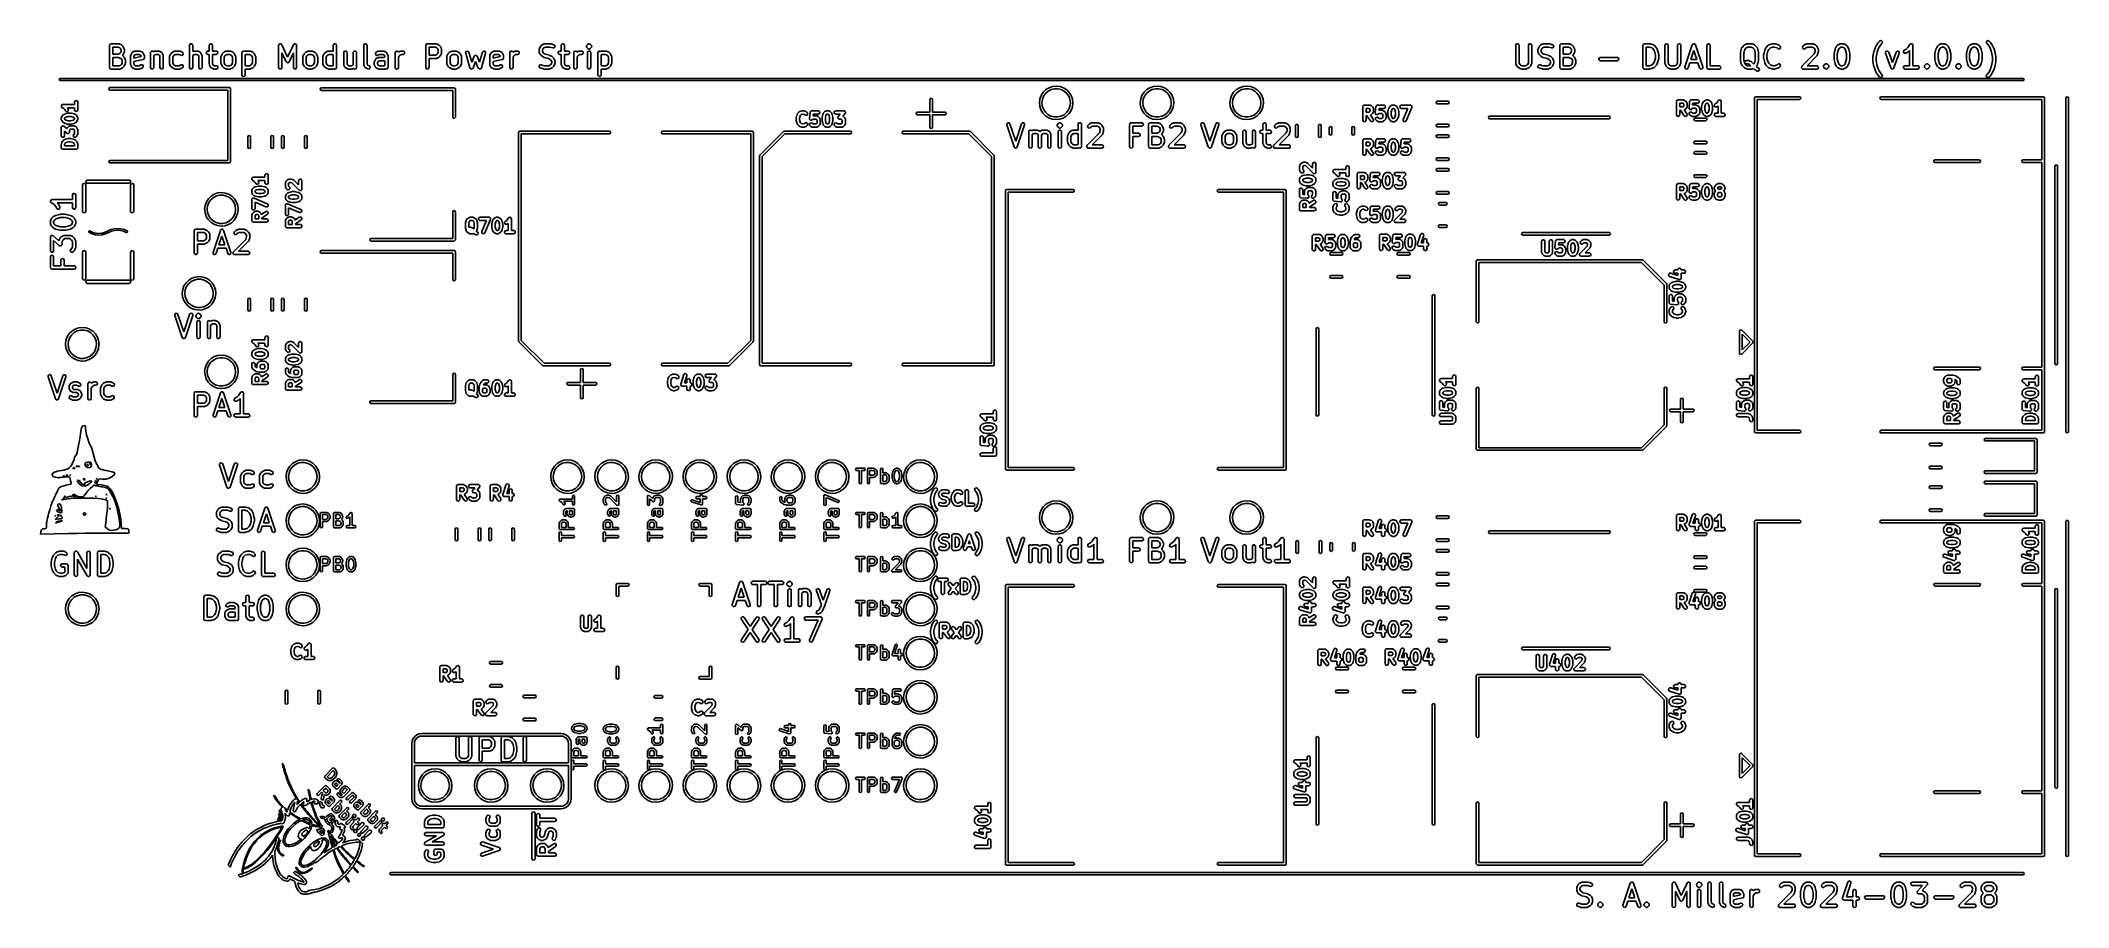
# Model space of a CAD drawing. Extents: x 59.1 to 151.1, y -119.5 to -80.2.
import ezdxf

# ---------------------------------------------------------------- set-up
doc = ezdxf.new("R2010")
doc.units = 0
doc.layers.add('BLACK', color=7, linetype='CONTINUOUS')

msp = doc.modelspace()

# ---------------------------------------------------------------- linework, layer by layer
at = {"layer": 'BLACK', "linetype": 'CONTINUOUS'}
for p, q in [((62.2381, -80.4524), (62.2398, -80.4426)), ((62.2381, -81.4524), (62.2381, -80.4524)), ((62.2392, -80.4394), (62.2409, -80.4365)), ((62.2398, -80.4426), (62.2392, -80.4394)), ((62.2409, -80.4365), (62.2426, -80.4267)), ((62.2426, -80.4267), (62.2551, -80.4118)), ((62.2551, -80.4118), (62.2649, -80.3949)), ((62.2649, -80.3949), (62.2712, -80.3926)), ((62.2712, -80.3926), (62.2756, -80.3874)), ((62.2756, -80.3874), (62.2948, -80.384)), ((62.2948, -80.384), (62.3131, -80.3774)), ((62.3131, -80.3774), (62.6464, -80.3774)), ((62.3881, -80.5274), (62.3881, -80.8536)), ((62.6287, -80.5274), (62.3881, -80.5274)), ((62.3881, -80.8536), (62.6287, -80.8536)), ((62.6972, -80.5616), (62.6287, -80.5274)), ((62.6287, -80.8536), (62.6972, -80.8193)), ((62.6464, -80.3774), (62.6721, -80.3819)), ((62.6721, -80.3819), (62.6755, -80.3848)), ((62.6755, -80.3848), (62.68, -80.3853)), ((62.68, -80.3853), (62.7752, -80.4329)), ((62.7276, -80.592), (62.6972, -80.5616)), ((62.6972, -80.8193), (62.7276, -80.7889)), ((62.7619, -80.6606), (62.7276, -80.592)), ((62.7276, -80.7889), (62.7619, -80.7204)), ((62.7619, -80.7204), (62.7619, -80.6606)), ((62.7752, -80.4329), (62.7932, -80.4463)), ((62.7932, -80.4463), (62.7947, -80.447)), ((62.7947, -80.447), (62.8423, -80.4946)), ((62.8423, -80.8864), (62.8199, -80.9088)), ((62.8423, -80.4946), (62.8552, -80.513)), ((62.843, -80.8849), (62.8423, -80.8864)), ((62.8564, -80.8669), (62.843, -80.8849)), ((62.8552, -80.513), (62.8564, -80.5141)), ((62.8564, -80.5141), (62.904, -80.6093)), ((62.904, -80.7716), (62.8564, -80.8669)), ((62.904, -80.6093), (62.9114, -80.6343)), ((62.9045, -80.7672), (62.904, -80.7716)), ((62.9074, -80.7637), (62.9045, -80.7672)), ((62.9119, -80.7381), (62.9074, -80.7637)), ((62.9114, -80.6343), (62.9104, -80.6386)), ((62.9104, -80.6386), (62.9119, -80.6429)), ((62.9119, -80.6429), (62.9119, -80.7381)), ((63.1905, -80.9286), (63.195, -80.9029)), ((63.195, -80.9029), (63.1979, -80.8995)), ((63.1979, -80.8995), (63.1984, -80.895)), ((63.1984, -80.895), (63.246, -80.7998)), ((63.246, -80.7998), (63.2615, -80.7789)), ((63.2615, -80.7789), (63.2718, -80.7744)), ((63.2718, -80.7744), (63.2796, -80.7663)), ((63.2796, -80.7663), (63.3748, -80.7186)), ((63.369, -80.8892), (63.3405, -80.9463)), ((63.426, -80.8607), (63.369, -80.8892)), ((63.3748, -80.7186), (63.3998, -80.7112)), ((63.3998, -80.7112), (63.4041, -80.7122)), ((63.4041, -80.7122), (63.4083, -80.7107)), ((63.4083, -80.7107), (63.5988, -80.7107)), ((63.5811, -80.8607), (63.426, -80.8607)), ((63.6381, -80.8892), (63.5811, -80.8607)), ((63.5988, -80.7107), (63.6245, -80.7152)), ((63.6245, -80.7152), (63.6279, -80.7181)), ((63.6279, -80.7181), (63.6323, -80.7186)), ((63.6323, -80.7186), (63.7276, -80.7663)), ((63.6667, -80.9463), (63.6381, -80.8892)), ((63.7276, -80.7663), (63.7485, -80.7818)), ((63.7485, -80.7818), (63.753, -80.7921)), ((63.753, -80.7921), (63.7611, -80.7998)), ((63.7611, -80.7998), (63.8087, -80.895)), ((63.8087, -80.895), (63.8162, -80.92)), ((64.0952, -80.7857), (64.0998, -80.7601)), ((64.0952, -81.4524), (64.0952, -80.7857)), ((64.0998, -80.7601), (64.1327, -80.7208)), ((64.1327, -80.7208), (64.1833, -80.7119)), ((64.1833, -80.7119), (64.2277, -80.7375)), ((64.2277, -80.7375), (64.2299, -80.7435)), ((64.2299, -80.7435), (64.2796, -80.7186)), ((64.2623, -80.895), (64.2452, -80.912)), ((64.3308, -80.8607), (64.2623, -80.895)), ((64.2796, -80.7186), (64.3045, -80.7112)), ((64.3045, -80.7112), (64.3089, -80.7122)), ((64.3089, -80.7122), (64.3131, -80.7107)), ((64.3131, -80.7107), (64.456, -80.7107)), ((64.4382, -80.8607), (64.3308, -80.8607)), ((64.4953, -80.8892), (64.4382, -80.8607)), ((64.456, -80.7107), (64.4816, -80.7152)), ((64.4816, -80.7152), (64.485, -80.7181)), ((64.485, -80.7181), (64.4895, -80.7186)), ((64.4895, -80.7186), (64.5847, -80.7663)), ((64.5238, -80.9463), (64.4953, -80.8892)), ((64.5847, -80.7663), (64.6057, -80.7818)), ((64.6057, -80.7818), (64.6101, -80.7921)), ((64.6101, -80.7921), (64.6183, -80.7998)), ((64.6183, -80.7998), (64.6659, -80.895)), ((64.6659, -80.895), (64.6733, -80.92)), ((64.9603, -80.9426), (65.0079, -80.8474)), ((65.0079, -80.8474), (65.0213, -80.8294)), ((65.0213, -80.8294), (65.022, -80.8279)), ((65.022, -80.8279), (65.0696, -80.7803)), ((65.0696, -80.7803), (65.088, -80.7674)), ((65.088, -80.7674), (65.0891, -80.7663)), ((65.0891, -80.7663), (65.1843, -80.7186)), ((65.167, -80.895), (65.1366, -80.9254)), ((65.2356, -80.8607), (65.167, -80.895)), ((65.1843, -80.7186), (65.2093, -80.7112)), ((65.2093, -80.7112), (65.2136, -80.7122)), ((65.2136, -80.7122), (65.2179, -80.7107)), ((65.2179, -80.7107), (65.4083, -80.7107)), ((65.3906, -80.8607), (65.2356, -80.8607)), ((65.47, -80.9004), (65.3906, -80.8607)), ((65.4083, -80.7107), (65.434, -80.7152)), ((65.434, -80.7152), (65.4374, -80.7181)), ((65.4374, -80.7181), (65.4419, -80.7186)), ((65.4419, -80.7186), (65.5371, -80.7663)), ((65.521, -80.9063), (65.47, -80.9004)), ((65.5638, -80.878), (65.521, -80.9063)), ((65.5371, -80.7663), (65.558, -80.7818)), ((65.558, -80.7818), (65.5784, -80.8288)), ((65.5784, -80.8288), (65.5638, -80.878)), ((65.8571, -80.4524), (65.8617, -80.4267)), ((65.8571, -81.4524), (65.8571, -80.4524)), ((65.8617, -80.4267), (65.8946, -80.3874)), ((65.8946, -80.3874), (65.9452, -80.3785)), ((65.9452, -80.3785), (65.9896, -80.4042)), ((65.9896, -80.4042), (66.0071, -80.4524)), ((66.0071, -80.4524), (66.0071, -80.7358)), ((66.0071, -80.7358), (66.0415, -80.7186)), ((66.0242, -80.895), (66.0071, -80.912)), ((66.0927, -80.8607), (66.0242, -80.895)), ((66.0415, -80.7186), (66.0664, -80.7112)), ((66.0664, -80.7112), (66.0708, -80.7122)), ((66.0708, -80.7122), (66.075, -80.7107)), ((66.075, -80.7107), (66.2179, -80.7107)), ((66.2002, -80.8607), (66.0927, -80.8607)), ((66.2572, -80.8892), (66.2002, -80.8607)), ((66.2179, -80.7107), (66.2435, -80.7152)), ((66.2435, -80.7152), (66.2469, -80.7181)), ((66.2469, -80.7181), (66.2514, -80.7186)), ((66.2514, -80.7186), (66.3466, -80.7663)), ((66.2857, -80.9463), (66.2572, -80.8892)), ((66.3466, -80.7663), (66.3676, -80.7818)), ((66.3676, -80.7818), (66.372, -80.7921)), ((66.372, -80.7921), (66.3802, -80.7998)), ((66.3802, -80.7998), (66.4278, -80.895)), ((66.4278, -80.895), (66.4352, -80.92)), ((66.6202, -80.7727), (66.6458, -80.7283)), ((66.6291, -80.8232), (66.6202, -80.7727)), ((66.6684, -80.8562), (66.6291, -80.8232)), ((66.6458, -80.7283), (66.694, -80.7107)), ((66.694, -80.8607), (66.6684, -80.8562)), ((66.694, -80.7107), (66.7619, -80.7107)), ((66.7619, -80.8607), (66.694, -80.8607)), ((66.7619, -80.4524), (66.7664, -80.4267)), ((66.7619, -80.7107), (66.7619, -80.4524)), ((66.7619, -81.3095), (66.7619, -80.8607)), ((66.7664, -80.4267), (66.7994, -80.3874)), ((66.7994, -80.3874), (66.8499, -80.3785)), ((66.8499, -80.3785), (66.8944, -80.4042)), ((66.8944, -80.4042), (66.9119, -80.4524)), ((66.9119, -80.4524), (66.9119, -80.7107)), ((66.9119, -80.7107), (67.075, -80.7107)), ((67.075, -80.8607), (66.9119, -80.8607)), ((66.9119, -80.8607), (66.9119, -81.2918)), ((67.075, -80.7107), (67.1007, -80.7152)), ((67.1232, -80.8432), (67.075, -80.8607)), ((67.1007, -80.7152), (67.14, -80.7482)), ((67.1489, -80.7987), (67.1232, -80.8432)), ((67.14, -80.7482), (67.1489, -80.7987)), ((67.2936, -80.9426), (67.3413, -80.8474)), ((67.3413, -80.8474), (67.3546, -80.8294)), ((67.3546, -80.8294), (67.3553, -80.8279)), ((67.3553, -80.8279), (67.4029, -80.7803)), ((67.4029, -80.7803), (67.4213, -80.7674)), ((67.4213, -80.7674), (67.4224, -80.7663)), ((67.4224, -80.7663), (67.5176, -80.7186)), ((67.5004, -80.895), (67.47, -80.9254)), ((67.5689, -80.8607), (67.5004, -80.895)), ((67.5176, -80.7186), (67.5426, -80.7112)), ((67.5426, -80.7112), (67.547, -80.7122)), ((67.547, -80.7122), (67.5512, -80.7107)), ((67.5512, -80.7107), (67.694, -80.7107)), ((67.6763, -80.8607), (67.5689, -80.8607)), ((67.7449, -80.895), (67.6763, -80.8607)), ((67.694, -80.7107), (67.7197, -80.7152)), ((67.7197, -80.7152), (67.7231, -80.7181)), ((67.7231, -80.7181), (67.7276, -80.7186)), ((67.7276, -80.7186), (67.8228, -80.7663)), ((67.7753, -80.9254), (67.7449, -80.895)), ((67.8228, -80.7663), (67.8408, -80.7796)), ((67.8408, -80.7796), (67.8423, -80.7803)), ((67.8423, -80.7803), (67.8899, -80.8279)), ((67.8899, -80.8279), (67.9028, -80.8463)), ((67.9028, -80.8463), (67.904, -80.8474)), ((67.904, -80.8474), (67.9516, -80.9426)), ((68.2381, -80.7857), (68.2426, -80.7601)), ((68.2381, -81.7857), (68.2381, -80.7857)), ((68.2426, -80.7601), (68.2756, -80.7208)), ((68.2756, -80.7208), (68.3261, -80.7119)), ((68.3261, -80.7119), (68.355, -80.7285)), ((68.355, -80.7285), (68.3748, -80.7186)), ((68.3748, -80.7186), (68.3998, -80.7112)), ((68.426, -80.8607), (68.3881, -80.8797)), ((68.3881, -80.8797), (68.3881, -81.3584)), ((68.3998, -80.7112), (68.4041, -80.7122)), ((68.4041, -80.7122), (68.4083, -80.7107)), ((68.4083, -80.7107), (68.5988, -80.7107)), ((68.5811, -80.8607), (68.426, -80.8607)), ((68.6496, -80.895), (68.5811, -80.8607)), ((68.5988, -80.7107), (68.6245, -80.7152)), ((68.6245, -80.7152), (68.6279, -80.7181)), ((68.6279, -80.7181), (68.6324, -80.7186)), ((68.6324, -80.7186), (68.7276, -80.7663)), ((68.68, -80.9254), (68.6496, -80.895)), ((68.7276, -80.7663), (68.7456, -80.7796)), ((68.7456, -80.7796), (68.7471, -80.7803)), ((68.7471, -80.7803), (68.7947, -80.8279)), ((68.7947, -80.8279), (68.8076, -80.8463)), ((68.8076, -80.8463), (68.8087, -80.8474)), ((68.8087, -80.8474), (68.8564, -80.9426)), ((69.9048, -80.4524), (69.9093, -80.4267)), ((69.9048, -81.4524), (69.9048, -80.4524)), ((69.9093, -80.4267), (69.9157, -80.4191)), ((69.9157, -80.4191), (69.9183, -80.4094)), ((69.9183, -80.4094), (69.9317, -80.4)), ((69.9317, -80.4), (69.9423, -80.3874)), ((69.9423, -80.3874), (69.9521, -80.3857)), ((69.9521, -80.3857), (69.9603, -80.3799)), ((69.9603, -80.3799), (69.9766, -80.3814)), ((69.9766, -80.3814), (69.9928, -80.3785)), ((69.9928, -80.3785), (70.0015, -80.3835)), ((70.0015, -80.3835), (70.0114, -80.3844)), ((70.0114, -80.3844), (70.023, -80.396)), ((70.023, -80.396), (70.0372, -80.4042)), ((70.0372, -80.4042), (70.0406, -80.4136)), ((70.0406, -80.4136), (70.0477, -80.4207)), ((70.0477, -80.4207), (70.3131, -80.9893)), ((70.2451, -81.1984), (70.0548, -80.7904)), ((70.0548, -80.7904), (70.0548, -81.4524)), ((70.3131, -80.9893), (70.5785, -80.4207)), ((70.5714, -80.7904), (70.3811, -81.1984)), ((70.5714, -81.4524), (70.5714, -80.7904)), ((70.5785, -80.4207), (70.5934, -80.3993)), ((70.5934, -80.3993), (70.6025, -80.3951)), ((70.6025, -80.3951), (70.6089, -80.3874)), ((70.6089, -80.3874), (70.6251, -80.3846)), ((70.6251, -80.3846), (70.6399, -80.3777)), ((70.6399, -80.3777), (70.6496, -80.3803)), ((70.6496, -80.3803), (70.6595, -80.3785)), ((70.6595, -80.3785), (70.6736, -80.3867)), ((70.6736, -80.3867), (70.6895, -80.391)), ((70.6895, -80.391), (70.6952, -80.3992)), ((70.6952, -80.3992), (70.7039, -80.4042)), ((70.7039, -80.4042), (70.7095, -80.4196)), ((70.7095, -80.4196), (70.7189, -80.433)), ((70.7189, -80.433), (70.718, -80.443)), ((70.718, -80.443), (70.7214, -80.4524)), ((70.7214, -80.4524), (70.7214, -81.4524)), ((71.0079, -80.9426), (71.0555, -80.8474)), ((71.0555, -80.8474), (71.0689, -80.8294)), ((71.0689, -80.8294), (71.0696, -80.8279)), ((71.0696, -80.8279), (71.1172, -80.7803)), ((71.1172, -80.7803), (71.1356, -80.7674)), ((71.1356, -80.7674), (71.1367, -80.7663)), ((71.1367, -80.7663), (71.2319, -80.7186)), ((71.2147, -80.895), (71.1843, -80.9254)), ((71.2832, -80.8607), (71.2147, -80.895)), ((71.2319, -80.7186), (71.2569, -80.7112)), ((71.2569, -80.7112), (71.2613, -80.7122)), ((71.2613, -80.7122), (71.2655, -80.7107)), ((71.2655, -80.7107), (71.4083, -80.7107)), ((71.3906, -80.8607), (71.2832, -80.8607)), ((71.4591, -80.895), (71.3906, -80.8607)), ((71.4083, -80.7107), (71.434, -80.7152)), ((71.434, -80.7152), (71.4374, -80.7181)), ((71.4374, -80.7181), (71.4419, -80.7186)), ((71.4419, -80.7186), (71.5371, -80.7663)), ((71.4896, -80.9254), (71.4591, -80.895)), ((71.5371, -80.7663), (71.5551, -80.7796)), ((71.5551, -80.7796), (71.5566, -80.7803)), ((71.5566, -80.7803), (71.6042, -80.8279)), ((71.6042, -80.8279), (71.6171, -80.8463)), ((71.6171, -80.8463), (71.6183, -80.8474)), ((71.6183, -80.8474), (71.6659, -80.9426)), ((71.9127, -80.9426), (71.9603, -80.8474)), ((71.9603, -80.8474), (71.9737, -80.8294)), ((71.9737, -80.8294), (71.9743, -80.8279)), ((71.9743, -80.8279), (72.022, -80.7803)), ((72.022, -80.7803), (72.0403, -80.7674)), ((72.0403, -80.7674), (72.0415, -80.7663)), ((72.0415, -80.7663), (72.1367, -80.7186)), ((72.1194, -80.895), (72.089, -80.9254)), ((72.1879, -80.8607), (72.1194, -80.895)), ((72.1367, -80.7186), (72.1617, -80.7112)), ((72.1617, -80.7112), (72.166, -80.7122)), ((72.166, -80.7122), (72.1702, -80.7107)), ((72.1702, -80.7107), (72.3607, -80.7107)), ((72.343, -80.8607), (72.1879, -80.8607)), ((72.381, -80.8797), (72.343, -80.8607)), ((72.3607, -80.7107), (72.381, -80.7143)), ((72.381, -80.4524), (72.3855, -80.4267)), ((72.381, -80.7143), (72.381, -80.4524)), ((72.381, -81.3584), (72.381, -80.8797)), ((72.3855, -80.4267), (72.4185, -80.3874)), ((72.4185, -80.3874), (72.469, -80.3785)), ((72.469, -80.3785), (72.5134, -80.4042)), ((72.5134, -80.4042), (72.531, -80.4524)), ((72.531, -80.4524), (72.531, -81.4524)), ((72.8571, -80.7857), (72.8617, -80.7601)), ((72.8571, -81.3095), (72.8571, -80.7857)), ((72.8617, -80.7601), (72.8946, -80.7208)), ((72.8946, -80.7208), (72.9452, -80.7119)), ((72.9452, -80.7119), (72.9896, -80.7375)), ((72.9896, -80.7375), (73.0071, -80.7857)), ((73.0071, -80.7857), (73.0071, -81.2918)), ((73.2857, -80.7857), (73.2902, -80.7601)), ((73.2857, -81.3261), (73.2857, -80.7857)), ((73.2902, -80.7601), (73.3232, -80.7208)), ((73.3232, -80.7208), (73.3737, -80.7119)), ((73.3737, -80.7119), (73.4182, -80.7375)), ((73.4182, -80.7375), (73.4357, -80.7857)), ((73.4357, -80.7857), (73.4357, -81.4524)), ((73.7619, -80.4524), (73.7664, -80.4267)), ((73.7619, -81.3095), (73.7619, -80.4524)), ((73.7664, -80.4267), (73.7994, -80.3874)), ((73.7994, -80.3874), (73.8499, -80.3785)), ((73.8499, -80.3785), (73.8944, -80.4042)), ((73.8944, -80.4042), (73.9119, -80.4524)), ((73.9119, -80.4524), (73.9119, -81.2918)), ((74.2888, -80.8547), (74.2919, -80.8035)), ((74.3194, -80.8959), (74.2888, -80.8547)), ((74.2919, -80.8035), (74.3272, -80.7663)), ((74.3693, -80.9078), (74.3194, -80.8959)), ((74.3272, -80.7663), (74.4224, -80.7186)), ((74.3943, -80.9004), (74.3693, -80.9078)), ((74.4737, -80.8607), (74.3943, -80.9004)), ((74.4224, -80.7186), (74.4474, -80.7112)), ((74.4474, -80.7112), (74.4517, -80.7122)), ((74.4517, -80.7122), (74.456, -80.7107)), ((74.456, -80.7107), (74.6464, -80.7107)), ((74.6287, -80.8607), (74.4737, -80.8607)), ((74.6858, -80.8892), (74.6287, -80.8607)), ((74.6464, -80.7107), (74.6721, -80.7152)), ((74.6721, -80.7152), (74.6755, -80.7181)), ((74.6755, -80.7181), (74.68, -80.7186)), ((74.68, -80.7186), (74.7752, -80.7663)), ((74.7143, -80.9463), (74.6858, -80.8892)), ((74.7752, -80.7663), (74.7961, -80.7818)), ((74.7961, -80.7818), (74.8006, -80.7921)), ((74.8006, -80.7921), (74.8087, -80.7998)), ((74.8087, -80.7998), (74.8564, -80.895)), ((74.8564, -80.895), (74.8638, -80.92)), ((75.1905, -80.7857), (75.195, -80.7601)), ((75.1905, -81.4524), (75.1905, -80.7857)), ((75.195, -80.7601), (75.228, -80.7208)), ((75.228, -80.7208), (75.2785, -80.7119)), ((75.2785, -80.7119), (75.3229, -80.7375)), ((75.3229, -80.7375), (75.3324, -80.7636)), ((75.3324, -80.7636), (75.4224, -80.7186)), ((75.4051, -80.895), (75.3747, -80.9254)), ((75.4737, -80.8607), (75.4051, -80.895)), ((75.4224, -80.7186), (75.4474, -80.7112)), ((75.4474, -80.7112), (75.4517, -80.7122)), ((75.4517, -80.7122), (75.456, -80.7107)), ((75.456, -80.7107), (75.5512, -80.7107)), ((75.5512, -80.8607), (75.4737, -80.8607)), ((75.5512, -80.7107), (75.5768, -80.7152)), ((75.5994, -80.8432), (75.5512, -80.8607)), ((75.5768, -80.7152), (75.6161, -80.7482)), ((75.6251, -80.7987), (75.5994, -80.8432)), ((75.6161, -80.7482), (75.6251, -80.7987)), ((76.5714, -80.4524), (76.5731, -80.4426)), ((76.5714, -81.4524), (76.5714, -80.4524)), ((76.5726, -80.4394), (76.5742, -80.4365)), ((76.5731, -80.4426), (76.5726, -80.4394)), ((76.5742, -80.4365), (76.576, -80.4267)), ((76.576, -80.4267), (76.5885, -80.4118)), ((76.5885, -80.4118), (76.5982, -80.3949)), ((76.5982, -80.3949), (76.6046, -80.3926)), ((76.6046, -80.3926), (76.6089, -80.3874)), ((76.6089, -80.3874), (76.6281, -80.384)), ((76.6281, -80.384), (76.6464, -80.3774)), ((76.6464, -80.3774), (77.0274, -80.3774)), ((76.7214, -80.5274), (76.7214, -80.9012)), ((77.0097, -80.5274), (76.7214, -80.5274)), ((76.7214, -80.9012), (77.0097, -80.9012)), ((77.0782, -80.5616), (77.0097, -80.5274)), ((77.0097, -80.9012), (77.0782, -80.8669)), ((77.0274, -80.3774), (77.053, -80.3819)), ((77.053, -80.3819), (77.0565, -80.3848)), ((77.0565, -80.3848), (77.0609, -80.3853)), ((77.0609, -80.3853), (77.1562, -80.4329)), ((77.1086, -80.592), (77.0782, -80.5616)), ((77.0782, -80.8669), (77.1086, -80.8365)), ((77.1429, -80.6606), (77.1086, -80.592)), ((77.1086, -80.8365), (77.1429, -80.768)), ((77.1429, -80.768), (77.1429, -80.6606)), ((77.1562, -80.4329), (77.1742, -80.4463)), ((77.1742, -80.4463), (77.1757, -80.447)), ((77.1757, -80.447), (77.2233, -80.4946)), ((77.2233, -80.4946), (77.2361, -80.513)), ((77.2361, -80.513), (77.2373, -80.5141)), ((77.2373, -80.5141), (77.2849, -80.6093)), ((77.2849, -80.8193), (77.2373, -80.9145)), ((77.2849, -80.6093), (77.2924, -80.6343)), ((77.2855, -80.8148), (77.2849, -80.8193)), ((77.2883, -80.8114), (77.2855, -80.8148)), ((77.2929, -80.7857), (77.2883, -80.8114)), ((77.2924, -80.6343), (77.2913, -80.6386)), ((77.2913, -80.6386), (77.2929, -80.6429)), ((77.2929, -80.6429), (77.2929, -80.7857)), ((77.5317, -80.9426), (77.5793, -80.8474)), ((77.5793, -80.8474), (77.5927, -80.8294)), ((77.5927, -80.8294), (77.5934, -80.8279)), ((77.5934, -80.8279), (77.641, -80.7803)), ((77.641, -80.7803), (77.6594, -80.7674)), ((77.6594, -80.7674), (77.6605, -80.7663)), ((77.6605, -80.7663), (77.7557, -80.7186)), ((77.7385, -80.895), (77.7081, -80.9254)), ((77.807, -80.8607), (77.7385, -80.895)), ((77.7557, -80.7186), (77.7807, -80.7112)), ((77.7807, -80.7112), (77.7851, -80.7122)), ((77.7851, -80.7122), (77.7893, -80.7107)), ((77.7893, -80.7107), (77.9321, -80.7107)), ((77.9144, -80.8607), (77.807, -80.8607)), ((77.983, -80.895), (77.9144, -80.8607)), ((77.9321, -80.7107), (77.9578, -80.7152)), ((77.9578, -80.7152), (77.9612, -80.7181)), ((77.9612, -80.7181), (77.9657, -80.7186)), ((77.9657, -80.7186), (78.0609, -80.7663)), ((78.0134, -80.9254), (77.983, -80.895)), ((78.0609, -80.7663), (78.0789, -80.7796)), ((78.0789, -80.7796), (78.0804, -80.7803)), ((78.0804, -80.7803), (78.128, -80.8279)), ((78.128, -80.8279), (78.1409, -80.8463)), ((78.1409, -80.8463), (78.1421, -80.8474)), ((78.1421, -80.8474), (78.1897, -80.9426)), ((78.3811, -80.7804), (78.4021, -80.7336)), ((78.3838, -80.8063), (78.3811, -80.7804)), ((78.5743, -81.473), (78.3838, -80.8063)), ((78.4021, -80.7336), (78.4482, -80.7111)), ((78.4482, -80.7111), (78.498, -80.7236)), ((78.498, -80.7236), (78.5281, -80.7651)), ((78.5281, -80.7651), (78.6583, -81.2208)), ((78.8016, -80.9151), (78.8216, -80.9028)), ((78.8216, -80.9028), (78.824, -80.9031)), ((78.824, -80.9031), (78.8262, -80.902)), ((78.8262, -80.902), (78.8491, -80.9068)), ((78.8491, -80.9068), (78.8723, -80.9101)), ((79.0155, -81.2208), (79.1457, -80.7651)), ((79.29, -80.8063), (79.0995, -81.473)), ((79.1457, -80.7651), (79.1571, -80.7417)), ((79.1571, -80.7417), (79.1996, -80.713)), ((79.1996, -80.713), (79.2507, -80.7183)), ((79.2507, -80.7183), (79.2863, -80.7551)), ((79.2863, -80.7551), (79.29, -80.8063)), ((79.4762, -80.9286), (79.4807, -80.9029)), ((79.4807, -80.9029), (79.4836, -80.8995)), ((79.4836, -80.8995), (79.4841, -80.895)), ((79.4841, -80.895), (79.5317, -80.7998)), ((79.5317, -80.7998), (79.5472, -80.7789)), ((79.5472, -80.7789), (79.5575, -80.7744)), ((79.5575, -80.7744), (79.5653, -80.7663)), ((79.5653, -80.7663), (79.6605, -80.7186)), ((79.6547, -80.8892), (79.6262, -80.9463)), ((79.7118, -80.8607), (79.6547, -80.8892)), ((79.6605, -80.7186), (79.6855, -80.7112)), ((79.6855, -80.7112), (79.6898, -80.7122)), ((79.6898, -80.7122), (79.694, -80.7107)), ((79.694, -80.7107), (79.8845, -80.7107)), ((79.8668, -80.8607), (79.7118, -80.8607)), ((79.9239, -80.8892), (79.8668, -80.8607)), ((79.8845, -80.7107), (79.9102, -80.7152)), ((79.9102, -80.7152), (79.9136, -80.7181)), ((79.9136, -80.7181), (79.9181, -80.7186)), ((79.9181, -80.7186), (80.0133, -80.7663)), ((79.9524, -80.9463), (79.9239, -80.8892)), ((80.0133, -80.7663), (80.0342, -80.7818)), ((80.0342, -80.7818), (80.0387, -80.7921)), ((80.0387, -80.7921), (80.0468, -80.7998)), ((80.0468, -80.7998), (80.0945, -80.895)), ((80.0945, -80.895), (80.1019, -80.92)), ((80.381, -80.7857), (80.3855, -80.7601)), ((80.381, -81.4524), (80.381, -80.7857)), ((80.3855, -80.7601), (80.4185, -80.7208)), ((80.4185, -80.7208), (80.469, -80.7119)), ((80.469, -80.7119), (80.5134, -80.7375)), ((80.5134, -80.7375), (80.5229, -80.7636)), ((80.5229, -80.7636), (80.6129, -80.7186)), ((80.5956, -80.895), (80.5652, -80.9254)), ((80.6641, -80.8607), (80.5956, -80.895)), ((80.6129, -80.7186), (80.6379, -80.7112)), ((80.6379, -80.7112), (80.6422, -80.7122)), ((80.6422, -80.7122), (80.6464, -80.7107)), ((80.6464, -80.7107), (80.7417, -80.7107)), ((80.7417, -80.8607), (80.6641, -80.8607)), ((80.7417, -80.7107), (80.7673, -80.7152)), ((80.7899, -80.8432), (80.7417, -80.8607)), ((80.7673, -80.7152), (80.8066, -80.7482)), ((80.8155, -80.7987), (80.7899, -80.8432)), ((80.8066, -80.7482), (80.8155, -80.7987)), ((81.7143, -80.6429), (81.7188, -80.6172)), ((81.7143, -80.7381), (81.7143, -80.6429)), ((81.7158, -80.7423), (81.7143, -80.7381)), ((81.7148, -80.7467), (81.7158, -80.7423)), ((81.7222, -80.7716), (81.7148, -80.7467)), ((81.7188, -80.6172), (81.7217, -80.6138)), ((81.7217, -80.6138), (81.7222, -80.6093)), ((81.7222, -80.6093), (81.7698, -80.5141)), ((81.7698, -80.8669), (81.7222, -80.7716)), ((81.7698, -80.5141), (81.7832, -80.4961)), ((81.771, -80.868), (81.7698, -80.8669)), ((81.7839, -80.8864), (81.771, -80.868)), ((81.7832, -80.4961), (81.7839, -80.4946)), ((81.7839, -80.4946), (81.8315, -80.447)), ((81.8315, -80.934), (81.7839, -80.8864)), ((81.8315, -80.447), (81.8499, -80.4341)), ((81.8499, -80.4341), (81.851, -80.4329)), ((81.851, -80.4329), (81.9462, -80.3853)), ((81.8985, -80.592), (81.8643, -80.6606)), ((81.8643, -80.6606), (81.8643, -80.7204)), ((81.8643, -80.7204), (81.8985, -80.7889)), ((81.9289, -80.5616), (81.8985, -80.592)), ((81.8985, -80.7889), (81.929, -80.8193)), ((81.9975, -80.5274), (81.9289, -80.5616)), ((81.929, -80.8193), (82.0059, -80.8578)), ((81.9462, -80.3853), (81.9712, -80.3779)), ((81.9712, -80.3779), (81.9755, -80.3789)), ((81.9755, -80.3789), (81.9798, -80.3774)), ((81.9798, -80.3774), (82.2179, -80.3774)), ((82.2057, -80.5274), (81.9975, -80.5274)), ((82.0059, -80.8578), (82.1884, -80.9034)), ((82.1884, -80.9034), (82.2003, -80.9087)), ((82.337, -80.5712), (82.2057, -80.5274)), ((82.2179, -80.3774), (82.2399, -80.3813)), ((82.2399, -80.3813), (82.2416, -80.3812)), ((82.2416, -80.3812), (82.3844, -80.4288)), ((82.3883, -80.5697), (82.337, -80.5712)), ((82.3844, -80.4288), (82.4073, -80.4413)), ((82.4267, -80.5357), (82.3883, -80.5697)), ((82.4073, -80.4413), (82.4342, -80.485)), ((82.4342, -80.485), (82.4267, -80.5357)), ((82.5726, -80.7727), (82.5982, -80.7283)), ((82.5815, -80.8232), (82.5726, -80.7727)), ((82.6208, -80.8562), (82.5815, -80.8232)), ((82.5982, -80.7283), (82.6464, -80.7107)), ((82.6464, -80.8607), (82.6208, -80.8562)), ((82.6464, -80.7107), (82.7143, -80.7107)), ((82.7143, -80.8607), (82.6464, -80.8607)), ((82.7143, -80.4524), (82.7188, -80.4267)), ((82.7143, -80.7107), (82.7143, -80.4524)), ((82.7143, -81.3095), (82.7143, -80.8607)), ((82.7188, -80.4267), (82.7518, -80.3874)), ((82.7518, -80.3874), (82.8023, -80.3785)), ((82.8023, -80.3785), (82.8467, -80.4042)), ((82.8467, -80.4042), (82.8643, -80.4524)), ((82.8643, -80.4524), (82.8643, -80.7107)), ((82.8643, -80.7107), (83.0274, -80.7107)), ((83.0274, -80.8607), (82.8643, -80.8607)), ((82.8643, -80.8607), (82.8643, -81.2918)), ((83.0274, -80.7107), (83.053, -80.7152)), ((83.0756, -80.8432), (83.0274, -80.8607)), ((83.053, -80.7152), (83.0923, -80.7482)), ((83.1012, -80.7987), (83.0756, -80.8432)), ((83.0923, -80.7482), (83.1012, -80.7987)), ((83.2857, -80.7857), (83.2902, -80.7601)), ((83.2857, -81.4524), (83.2857, -80.7857)), ((83.2902, -80.7601), (83.3232, -80.7208)), ((83.3232, -80.7208), (83.3737, -80.7119)), ((83.3737, -80.7119), (83.4182, -80.7375)), ((83.4182, -80.7375), (83.4277, -80.7636)), ((83.4277, -80.7636), (83.5176, -80.7186)), ((83.5004, -80.895), (83.47, -80.9254)), ((83.5689, -80.8607), (83.5004, -80.895)), ((83.5176, -80.7186), (83.5426, -80.7112)), ((83.5426, -80.7112), (83.547, -80.7122)), ((83.547, -80.7122), (83.5512, -80.7107)), ((83.5512, -80.7107), (83.6464, -80.7107)), ((83.6464, -80.8607), (83.5689, -80.8607)), ((83.6464, -80.7107), (83.6721, -80.7152)), ((83.6946, -80.8432), (83.6464, -80.8607)), ((83.6721, -80.7152), (83.7114, -80.7482)), ((83.7203, -80.7987), (83.6946, -80.8432)), ((83.7114, -80.7482), (83.7203, -80.7987)), ((83.8574, -80.4935), (83.8603, -80.4873)), ((83.8625, -80.5123), (83.8574, -80.4935)), ((83.8597, -80.4806), (83.8709, -80.4646)), ((83.8603, -80.4873), (83.8597, -80.4806)), ((83.8642, -80.5317), (83.8625, -80.5123)), ((83.8698, -80.5398), (83.8642, -80.5317)), ((83.8707, -80.543), (83.8698, -80.5398)), ((83.8734, -80.5449), (83.8707, -80.543)), ((83.8709, -80.4646), (83.8791, -80.447)), ((83.8791, -80.553), (83.8734, -80.5449)), ((83.8791, -80.447), (83.9267, -80.3993)), ((83.9267, -80.6007), (83.8791, -80.553)), ((83.9048, -80.7857), (83.9093, -80.7601)), ((83.9048, -81.4524), (83.9048, -80.7857)), ((83.9093, -80.7601), (83.9423, -80.7208)), ((83.9267, -80.3993), (83.9348, -80.3937)), ((83.9444, -80.6089), (83.9267, -80.6007)), ((83.9348, -80.3937), (83.9367, -80.3909)), ((83.9367, -80.3909), (83.94, -80.3901)), ((83.94, -80.3901), (83.9401, -80.39)), ((83.9401, -80.39), (83.9423, -80.3874)), ((83.9423, -80.3874), (83.9443, -80.3871)), ((83.9423, -80.7208), (83.9928, -80.7119)), ((83.9443, -80.3871), (83.9481, -80.3844)), ((83.9603, -80.6201), (83.9444, -80.6089)), ((83.9481, -80.3844), (83.9675, -80.3827)), ((83.9638, -80.6198), (83.9603, -80.6201)), ((83.9667, -80.6215), (83.9638, -80.6198)), ((83.9701, -80.6209), (83.9667, -80.6215)), ((83.9675, -80.3827), (83.9863, -80.3777)), ((83.9732, -80.6223), (83.9701, -80.6209)), ((83.992, -80.6173), (83.9732, -80.6223)), ((83.9863, -80.3777), (83.9894, -80.3791)), ((83.9894, -80.3791), (83.9928, -80.3785)), ((84.0115, -80.6156), (83.992, -80.6173)), ((83.9928, -80.3785), (83.9958, -80.3802)), ((83.9928, -80.7119), (84.0372, -80.7375)), ((83.9958, -80.3802), (83.9992, -80.3799)), ((83.9992, -80.3799), (84.0151, -80.3911)), ((84.0153, -80.6129), (84.0115, -80.6156)), ((84.0151, -80.3911), (84.0328, -80.3993)), ((84.0173, -80.6126), (84.0153, -80.6129)), ((84.0194, -80.61), (84.0173, -80.6126)), ((84.0196, -80.6099), (84.0194, -80.61)), ((84.0228, -80.6091), (84.0196, -80.6099)), ((84.0247, -80.6063), (84.0228, -80.6091)), ((84.0328, -80.6007), (84.0247, -80.6063)), ((84.0328, -80.3993), (84.0804, -80.447)), ((84.0804, -80.553), (84.0328, -80.6007)), ((84.0372, -80.7375), (84.0548, -80.7857)), ((84.0548, -80.7857), (84.0548, -81.4524)), ((84.0804, -80.447), (84.0861, -80.4551)), ((84.0886, -80.5354), (84.0804, -80.553)), ((84.0861, -80.4551), (84.0888, -80.457)), ((84.0998, -80.5194), (84.0886, -80.5354)), ((84.0888, -80.457), (84.0897, -80.4602)), ((84.0897, -80.4602), (84.0954, -80.4683)), ((84.0954, -80.4683), (84.0971, -80.4877)), ((84.0971, -80.4877), (84.1021, -80.5065)), ((84.1021, -80.5065), (84.0992, -80.5127)), ((84.0992, -80.5127), (84.0998, -80.5194)), ((84.381, -80.7857), (84.3855, -80.7601)), ((84.381, -81.7857), (84.381, -80.7857)), ((84.3855, -80.7601), (84.4185, -80.7208)), ((84.4185, -80.7208), (84.469, -80.7119)), ((84.469, -80.7119), (84.4979, -80.7285)), ((84.4979, -80.7285), (84.5176, -80.7186)), ((84.5176, -80.7186), (84.5426, -80.7112)), ((84.5689, -80.8607), (84.531, -80.8797)), ((84.531, -80.8797), (84.531, -81.3584)), ((84.5426, -80.7112), (84.547, -80.7122)), ((84.547, -80.7122), (84.5512, -80.7107)), ((84.5512, -80.7107), (84.7417, -80.7107)), ((84.724, -80.8607), (84.5689, -80.8607)), ((84.7925, -80.895), (84.724, -80.8607)), ((84.7417, -80.7107), (84.7673, -80.7152)), ((84.7673, -80.7152), (84.7708, -80.7181)), ((84.7708, -80.7181), (84.7752, -80.7186)), ((84.7752, -80.7186), (84.8704, -80.7663)), ((84.8229, -80.9254), (84.7925, -80.895)), ((84.8704, -80.7663), (84.8885, -80.7796)), ((84.8885, -80.7796), (84.8899, -80.7803)), ((84.8899, -80.7803), (84.9376, -80.8279)), ((84.9376, -80.8279), (84.9504, -80.8463)), ((84.9504, -80.8463), (84.9516, -80.8474)), ((84.9516, -80.8474), (84.9992, -80.9426)), ((125.993, -80.4524), (125.997, -80.4267)), ((125.993, -81.2619), (125.993, -80.4524)), ((125.997, -80.4267), (126.03, -80.3874)), ((126.03, -80.3874), (126.081, -80.3785)), ((126.081, -80.3785), (126.125, -80.4042)), ((126.125, -80.4042), (126.143, -80.4524)), ((126.143, -80.4524), (126.143, -81.2442)), ((126.564, -80.4524), (126.569, -80.4267)), ((126.564, -81.2442), (126.564, -80.4524)), ((126.569, -80.4267), (126.602, -80.3874)), ((126.602, -80.3874), (126.652, -80.3785)), ((126.652, -80.3785), (126.697, -80.4042)), ((126.697, -80.4042), (126.714, -80.4524)), ((126.714, -80.4524), (126.714, -81.2619)), ((126.993, -80.6429), (126.997, -80.6172)), ((126.993, -80.7381), (126.993, -80.6429)), ((126.994, -80.7423), (126.993, -80.7381)), ((126.993, -80.7467), (126.994, -80.7423)), ((127.001, -80.7716), (126.993, -80.7467)), ((126.997, -80.6172), (127, -80.6138)), ((127, -80.6138), (127.001, -80.6093)), ((127.001, -80.6093), (127.048, -80.5141)), ((127.048, -80.8669), (127.001, -80.7716)), ((127.048, -80.5141), (127.062, -80.4961)), ((127.05, -80.868), (127.048, -80.8669)), ((127.062, -80.8864), (127.05, -80.868)), ((127.062, -80.4946), (127.11, -80.447)), ((127.062, -80.4961), (127.062, -80.4946)), ((127.11, -80.934), (127.062, -80.8864)), ((127.11, -80.447), (127.128, -80.4341)), ((127.128, -80.4341), (127.13, -80.4329)), ((127.13, -80.4329), (127.225, -80.3853)), ((127.177, -80.592), (127.143, -80.6606)), ((127.143, -80.6606), (127.143, -80.7204)), ((127.143, -80.7204), (127.177, -80.7889)), ((127.208, -80.5616), (127.177, -80.592)), ((127.177, -80.7889), (127.208, -80.8193)), ((127.276, -80.5274), (127.208, -80.5616)), ((127.208, -80.8193), (127.285, -80.8578)), ((127.225, -80.3853), (127.25, -80.3779)), ((127.25, -80.3779), (127.254, -80.3789)), ((127.254, -80.3789), (127.258, -80.3774)), ((127.258, -80.3774), (127.496, -80.3774)), ((127.484, -80.5274), (127.276, -80.5274)), ((127.285, -80.8578), (127.467, -80.9034)), ((127.467, -80.9034), (127.479, -80.9087)), ((127.616, -80.5712), (127.484, -80.5274)), ((127.496, -80.3774), (127.519, -80.3813)), ((127.519, -80.3813), (127.52, -80.3812)), ((127.52, -80.3812), (127.663, -80.4288)), ((127.667, -80.5697), (127.616, -80.5712)), ((127.663, -80.4288), (127.686, -80.4413)), ((127.705, -80.5357), (127.667, -80.5697)), ((127.686, -80.4413), (127.713, -80.485)), ((127.713, -80.485), (127.705, -80.5357)), ((127.993, -80.4524), (127.995, -80.4426)), ((127.993, -81.4524), (127.993, -80.4524)), ((127.994, -80.4394), (127.996, -80.4365)), ((127.995, -80.4426), (127.994, -80.4394)), ((127.996, -80.4365), (127.997, -80.4267)), ((127.997, -80.4267), (128.01, -80.4118)), ((128.01, -80.4118), (128.02, -80.3949)), ((128.02, -80.3949), (128.026, -80.3926)), ((128.026, -80.3926), (128.03, -80.3874)), ((128.03, -80.3874), (128.05, -80.384)), ((128.05, -80.384), (128.068, -80.3774)), ((128.068, -80.3774), (128.401, -80.3774)), ((128.143, -80.5274), (128.143, -80.8536)), ((128.383, -80.5274), (128.143, -80.5274)), ((128.143, -80.8536), (128.383, -80.8536)), ((128.452, -80.5616), (128.383, -80.5274)), ((128.383, -80.8536), (128.452, -80.8193)), ((128.401, -80.3774), (128.427, -80.3819)), ((128.427, -80.3819), (128.43, -80.3848)), ((128.43, -80.3848), (128.435, -80.3853)), ((128.435, -80.3853), (128.53, -80.4329)), ((128.482, -80.592), (128.452, -80.5616)), ((128.452, -80.8193), (128.482, -80.7889)), ((128.517, -80.6606), (128.482, -80.592)), ((128.482, -80.7889), (128.517, -80.7204)), ((128.517, -80.7204), (128.517, -80.6606)), ((128.53, -80.4329), (128.548, -80.4463)), ((128.548, -80.4463), (128.549, -80.447)), ((128.549, -80.447), (128.597, -80.4946)), ((128.597, -80.8864), (128.575, -80.9088)), ((128.597, -80.4946), (128.61, -80.513)), ((128.598, -80.8849), (128.597, -80.8864)), ((128.611, -80.8669), (128.598, -80.8849)), ((128.61, -80.513), (128.611, -80.5141)), ((128.611, -80.5141), (128.659, -80.6093)), ((128.659, -80.7716), (128.611, -80.8669)), ((128.659, -80.6093), (128.666, -80.6343)), ((128.662, -80.7637), (128.659, -80.7672)), ((128.659, -80.7672), (128.659, -80.7716)), ((128.667, -80.7381), (128.662, -80.7637)), ((128.666, -80.6343), (128.665, -80.6386)), ((128.665, -80.6386), (128.667, -80.6429)), ((128.667, -80.6429), (128.667, -80.7381)), ((131.755, -80.4524), (131.756, -80.4426)), ((131.755, -81.4524), (131.755, -80.4524)), ((131.756, -80.4394), (131.758, -80.4365)), ((131.756, -80.4426), (131.756, -80.4394)), ((131.758, -80.4365), (131.759, -80.4267)), ((131.759, -80.4267), (131.772, -80.4118)), ((131.772, -80.4118), (131.782, -80.3949)), ((131.782, -80.3949), (131.788, -80.3926)), ((131.788, -80.3926), (131.792, -80.3874)), ((131.792, -80.3874), (131.811, -80.384)), ((131.811, -80.384), (131.83, -80.3774)), ((131.83, -80.3774), (132.068, -80.3774)), ((131.905, -80.5274), (131.905, -81.3774)), ((132.056, -80.5274), (131.905, -80.5274)), ((132.17, -80.5656), (132.056, -80.5274)), ((132.068, -80.3774), (132.09, -80.3813)), ((132.09, -80.3813), (132.092, -80.3812)), ((132.092, -80.3812), (132.234, -80.4288)), ((132.244, -80.6397), (132.17, -80.5656)), ((132.234, -80.4288), (132.257, -80.4413)), ((132.283, -80.7167), (132.244, -80.6397)), ((132.257, -80.4413), (132.26, -80.4451)), ((132.26, -80.4451), (132.264, -80.447)), ((132.264, -80.447), (132.359, -80.5422)), ((132.326, -80.8902), (132.283, -80.7167)), ((132.326, -81.0146), (132.326, -80.8902)), ((132.359, -80.5422), (132.372, -80.5606)), ((132.372, -80.5606), (132.373, -80.5617)), ((132.373, -80.5617), (132.421, -80.6569)), ((132.421, -80.6569), (132.424, -80.6693)), ((132.424, -80.6693), (132.426, -80.6723)), ((132.426, -80.6723), (132.474, -80.8628)), ((132.474, -80.8628), (132.475, -80.8777)), ((132.475, -80.8777), (132.476, -80.881)), ((132.476, -80.881), (132.476, -81.0238)), ((132.755, -80.4524), (132.759, -80.4267)), ((132.755, -81.2619), (132.755, -80.4524)), ((132.759, -80.4267), (132.792, -80.3874)), ((132.792, -80.3874), (132.843, -80.3785)), ((132.843, -80.3785), (132.887, -80.4042)), ((132.887, -80.4042), (132.905, -80.4524)), ((132.905, -80.4524), (132.905, -81.2442)), ((133.326, -80.4524), (133.331, -80.4267)), ((133.326, -81.2442), (133.326, -80.4524)), ((133.331, -80.4267), (133.364, -80.3874)), ((133.364, -80.3874), (133.414, -80.3785)), ((133.414, -80.3785), (133.459, -80.4042)), ((133.459, -80.4042), (133.476, -80.4524)), ((133.476, -80.4524), (133.476, -81.2619)), ((133.663, -81.4287), (133.997, -80.4287)), ((134.068, -80.6895), (133.934, -81.0917)), ((133.997, -80.4287), (134.009, -80.4058)), ((134.009, -80.4058), (134.011, -80.4046)), ((134.011, -80.4046), (134.012, -80.4026)), ((134.012, -80.4026), (134.033, -80.3913)), ((134.033, -80.3913), (134.053, -80.3789)), ((134.053, -80.3789), (134.055, -80.3792)), ((134.055, -80.3792), (134.057, -80.3782)), ((134.057, -80.3782), (134.08, -80.3829)), ((134.202, -81.0917), (134.068, -80.6895)), ((134.08, -80.3829), (134.104, -80.3864)), ((134.104, -80.3864), (134.105, -80.388)), ((134.105, -80.388), (134.107, -80.3885)), ((134.107, -80.3885), (134.122, -80.4071)), ((134.122, -80.4071), (134.138, -80.4248)), ((134.138, -80.4248), (134.138, -80.427)), ((134.138, -80.427), (134.139, -80.4287)), ((134.139, -80.4287), (134.472, -81.4287)), ((134.66, -80.4524), (134.664, -80.4267)), ((134.66, -81.4524), (134.66, -80.4524)), ((134.664, -80.4267), (134.697, -80.3874)), ((134.697, -80.3874), (134.748, -80.3785)), ((134.748, -80.3785), (134.792, -80.4042)), ((134.792, -80.4042), (134.81, -80.4524)), ((134.81, -80.4524), (134.81, -81.3774)), ((136.183, -80.7857), (136.186, -80.771)), ((136.183, -81.119), (136.183, -80.7857)), ((136.186, -80.7675), (136.233, -80.577)), ((136.186, -80.771), (136.186, -80.7675)), ((136.233, -80.577), (136.244, -80.5533)), ((136.244, -80.5533), (136.25, -80.5489)), ((136.25, -80.5489), (136.253, -80.5422)), ((136.253, -80.5422), (136.348, -80.447)), ((136.374, -80.6336), (136.333, -80.7949)), ((136.333, -80.7949), (136.333, -81.1098)), ((136.348, -80.447), (136.367, -80.4341)), ((136.367, -80.4341), (136.368, -80.4329)), ((136.368, -80.4329), (136.463, -80.3853)), ((136.446, -80.5616), (136.374, -80.6336)), ((136.514, -80.5274), (136.446, -80.5616)), ((136.463, -80.3853), (136.488, -80.3779)), ((136.488, -80.3779), (136.492, -80.3789)), ((136.492, -80.3789), (136.496, -80.3774)), ((136.496, -80.3774), (136.687, -80.3774)), ((136.669, -80.5274), (136.514, -80.5274)), ((136.738, -80.5616), (136.669, -80.5274)), ((136.687, -80.3774), (136.713, -80.3819)), ((136.713, -80.3819), (136.716, -80.3848)), ((136.716, -80.3848), (136.72, -80.3853)), ((136.72, -80.3853), (136.816, -80.4329)), ((136.81, -80.6336), (136.738, -80.5616)), ((136.85, -80.7949), (136.81, -80.6336)), ((136.816, -80.4329), (136.834, -80.4463)), ((136.834, -80.4463), (136.835, -80.447)), ((136.835, -80.447), (136.93, -80.5422)), ((136.85, -81.1098), (136.85, -80.7949)), ((136.93, -80.5422), (136.945, -80.5635)), ((136.945, -80.5635), (136.946, -80.5709)), ((136.946, -80.5709), (136.95, -80.577)), ((136.95, -80.577), (136.998, -80.7675)), ((136.998, -80.7675), (136.999, -80.7825)), ((136.999, -80.7825), (137, -80.7857)), ((137, -80.7857), (137, -81.119)), ((137.231, -80.881), (137.234, -80.8662)), ((137.231, -81.0238), (137.231, -80.881)), ((137.233, -80.8628), (137.281, -80.6723)), ((137.234, -80.8662), (137.233, -80.8628)), ((137.281, -80.6723), (137.286, -80.6605)), ((137.286, -80.6569), (137.334, -80.5617)), ((137.286, -80.6605), (137.286, -80.6569)), ((137.334, -80.5617), (137.347, -80.5437)), ((137.347, -80.5437), (137.348, -80.5422)), ((137.348, -80.5422), (137.443, -80.447)), ((137.424, -80.7167), (137.381, -80.8902)), ((137.381, -80.8902), (137.381, -81.0146)), ((137.463, -80.6397), (137.424, -80.7167)), ((137.443, -80.447), (137.465, -80.432)), ((137.537, -80.5656), (137.463, -80.6397)), ((137.465, -80.432), (137.469, -80.4316)), ((137.469, -80.4316), (137.473, -80.4288)), ((137.473, -80.4288), (137.616, -80.3812)), ((137.651, -80.5274), (137.537, -80.5656)), ((137.616, -80.3812), (137.638, -80.3779)), ((137.638, -80.3779), (137.639, -80.3774)), ((137.639, -80.3774), (137.735, -80.3774)), ((137.722, -80.5274), (137.651, -80.5274)), ((137.837, -80.5656), (137.722, -80.5274)), ((137.735, -80.3774), (137.757, -80.3813)), ((137.757, -80.3813), (137.758, -80.3812)), ((137.758, -80.3812), (137.901, -80.4288)), ((137.872, -80.6007), (137.837, -80.5656)), ((137.918, -80.6223), (137.872, -80.6007)), ((137.901, -80.4288), (137.924, -80.4413)), ((137.968, -80.6091), (137.918, -80.6223)), ((137.924, -80.4413), (137.926, -80.4451)), ((137.926, -80.4451), (137.93, -80.447)), ((137.93, -80.447), (137.978, -80.4946)), ((137.997, -80.567), (137.968, -80.6091)), ((137.978, -80.4946), (137.993, -80.5159)), ((137.993, -80.5159), (137.997, -80.567)), ((138.967, -81.3993), (139.526, -80.8404)), ((138.993, -80.5411), (139.015, -80.4946)), ((139.006, -80.5906), (138.993, -80.5411)), ((139.048, -80.6201), (139.006, -80.5906)), ((139.015, -80.4946), (139.062, -80.447)), ((139.1, -80.6156), (139.048, -80.6201)), ((139.062, -80.447), (139.081, -80.4341)), ((139.081, -80.4341), (139.082, -80.4329)), ((139.082, -80.4329), (139.177, -80.3853)), ((139.121, -80.6007), (139.1, -80.6156)), ((139.16, -80.5616), (139.121, -80.6007)), ((139.228, -80.5274), (139.16, -80.5616)), ((139.177, -80.3853), (139.202, -80.3779)), ((139.202, -80.3779), (139.207, -80.3789)), ((139.207, -80.3789), (139.211, -80.3774)), ((139.211, -80.3774), (139.449, -80.3774)), ((139.431, -80.5274), (139.228, -80.5274)), ((139.5, -80.5616), (139.431, -80.5274)), ((139.449, -80.3774), (139.474, -80.3819)), ((139.474, -80.3819), (139.478, -80.3848)), ((139.478, -80.3848), (139.482, -80.3853)), ((139.482, -80.3853), (139.578, -80.4329)), ((139.53, -80.592), (139.5, -80.5616)), ((139.526, -80.8404), (139.564, -80.7259)), ((139.564, -80.6606), (139.53, -80.592)), ((139.564, -80.7259), (139.564, -80.6606)), ((139.578, -80.4329), (139.596, -80.4463)), ((139.596, -80.4463), (139.597, -80.447)), ((139.597, -80.447), (139.645, -80.4946)), ((139.645, -80.4946), (139.658, -80.513)), ((139.663, -80.9047), (139.65, -80.9276)), ((139.658, -80.513), (139.659, -80.5141)), ((139.659, -80.5141), (139.706, -80.6093)), ((139.71, -80.7618), (139.663, -80.9047)), ((139.706, -80.6093), (139.714, -80.6343)), ((139.714, -80.7381), (139.71, -80.7602)), ((139.71, -80.7602), (139.71, -80.7618)), ((139.714, -80.6343), (139.713, -80.6386)), ((139.713, -80.6386), (139.714, -80.6429)), ((139.714, -80.6429), (139.714, -80.7381)), ((140.421, -80.8333), (140.424, -80.8186)), ((140.421, -81.0714), (140.421, -80.8333)), ((140.424, -80.8151), (140.471, -80.6247)), ((140.424, -80.8186), (140.424, -80.8151)), ((140.471, -80.6247), (140.477, -80.6128)), ((140.477, -80.6093), (140.525, -80.5141)), ((140.477, -80.6128), (140.477, -80.6093)), ((140.525, -80.5141), (140.538, -80.4961)), ((140.538, -80.4961), (140.539, -80.4946)), ((140.539, -80.4946), (140.586, -80.447)), ((140.615, -80.669), (140.571, -80.8426)), ((140.571, -80.8426), (140.571, -81.0622)), ((140.586, -80.447), (140.605, -80.4341)), ((140.605, -80.4341), (140.606, -80.4329)), ((140.606, -80.4329), (140.701, -80.3853)), ((140.653, -80.592), (140.615, -80.669)), ((140.684, -80.5616), (140.653, -80.592)), ((140.752, -80.5274), (140.684, -80.5616)), ((140.701, -80.3853), (140.726, -80.3779)), ((140.726, -80.3779), (140.73, -80.3789)), ((140.73, -80.3789), (140.735, -80.3774)), ((140.735, -80.3774), (140.83, -80.3774)), ((140.812, -80.5274), (140.752, -80.5274)), ((140.881, -80.5616), (140.812, -80.5274)), ((140.83, -80.3774), (140.855, -80.3819)), ((140.855, -80.3819), (140.859, -80.3848)), ((140.859, -80.3848), (140.863, -80.3853)), ((140.863, -80.3853), (140.959, -80.4329)), ((140.911, -80.592), (140.881, -80.5616)), ((140.949, -80.669), (140.911, -80.592)), ((140.993, -80.8426), (140.949, -80.669)), ((140.959, -80.4329), (140.977, -80.4463)), ((140.977, -80.4463), (140.978, -80.447)), ((140.978, -80.447), (141.026, -80.4946)), ((140.993, -81.0622), (140.993, -80.8426)), ((141.026, -80.4946), (141.039, -80.513)), ((141.039, -80.513), (141.04, -80.5141)), ((141.04, -80.5141), (141.087, -80.6093)), ((141.087, -80.6093), (141.091, -80.6217)), ((141.091, -80.6217), (141.093, -80.6247)), ((141.093, -80.6247), (141.141, -80.8151)), ((141.141, -80.8151), (141.142, -80.8301)), ((141.142, -80.8301), (141.143, -80.8333)), ((141.143, -80.8333), (141.143, -81.0714)), ((142.185, -80.9615), (142.232, -80.7234)), ((142.232, -80.7234), (142.235, -80.7171)), ((142.235, -80.7144), (142.282, -80.5715)), ((142.235, -80.7171), (142.235, -80.7144)), ((142.282, -80.5715), (142.286, -80.5646)), ((142.286, -80.5617), (142.334, -80.4665)), ((142.286, -80.5646), (142.286, -80.5617)), ((142.379, -80.7574), (142.333, -80.9836)), ((142.334, -80.4665), (142.338, -80.461)), ((142.338, -80.461), (142.339, -80.4584)), ((142.339, -80.4584), (142.434, -80.3155)), ((142.423, -80.624), (142.379, -80.7574)), ((142.466, -80.5377), (142.423, -80.624)), ((142.434, -80.3155), (142.442, -80.3073)), ((142.442, -80.3073), (142.443, -80.3041)), ((142.443, -80.3041), (142.491, -80.2565)), ((142.555, -80.4049), (142.466, -80.5377)), ((142.491, -80.2565), (142.512, -80.2415)), ((142.512, -80.2415), (142.563, -80.2371)), ((142.597, -80.3626), (142.555, -80.4049)), ((142.563, -80.2371), (142.605, -80.2665)), ((142.619, -80.3161), (142.597, -80.3626)), ((142.605, -80.2665), (142.619, -80.3161)), ((142.755, -80.7853), (142.773, -80.7372)), ((142.759, -80.8109), (142.755, -80.7853)), ((142.997, -81.4776), (142.759, -80.8109)), ((142.773, -80.7372), (142.817, -80.7118)), ((142.817, -80.7118), (142.868, -80.721)), ((142.868, -80.721), (142.9, -80.7605)), ((142.9, -80.7605), (143.068, -81.2294)), ((143.068, -81.2294), (143.235, -80.7605)), ((143.377, -80.8109), (143.138, -81.4776)), ((143.235, -80.7605), (143.248, -80.7379)), ((143.248, -80.7379), (143.292, -80.7119)), ((143.292, -80.7119), (143.343, -80.7205)), ((143.343, -80.7205), (143.376, -80.7596)), ((143.376, -80.7596), (143.377, -80.8109)), ((143.567, -80.7595), (143.57, -80.7083)), ((143.598, -80.8007), (143.567, -80.7595)), ((143.57, -80.7083), (143.606, -80.671)), ((143.648, -80.8126), (143.598, -80.8007)), ((143.606, -80.671), (143.69, -80.6288)), ((143.673, -80.8052), (143.648, -80.8126)), ((143.768, -80.7576), (143.673, -80.8052)), ((143.69, -80.6288), (143.771, -80.5475)), ((143.769, -80.7564), (143.768, -80.7576)), ((143.788, -80.7435), (143.769, -80.7564)), ((143.771, -80.5475), (143.863, -80.4108)), ((143.85, -80.6811), (143.788, -80.7435)), ((143.85, -81.3774), (143.85, -80.6811)), ((143.863, -80.4108), (143.881, -80.3919)), ((143.881, -80.3919), (143.885, -80.3907)), ((143.885, -80.3907), (143.887, -80.3874)), ((143.887, -80.3874), (143.909, -80.3836)), ((143.909, -80.3836), (143.93, -80.3775)), ((143.93, -80.3775), (143.934, -80.3793)), ((143.934, -80.3793), (143.938, -80.3785)), ((143.938, -80.3785), (143.957, -80.3894)), ((143.957, -80.3894), (143.977, -80.3981)), ((143.977, -80.3981), (143.979, -80.402)), ((143.979, -80.402), (143.982, -80.4042)), ((143.982, -80.4042), (143.99, -80.4246)), ((143.99, -80.4246), (144, -80.4441)), ((144, -80.4441), (143.999, -80.4483)), ((143.999, -80.4483), (144, -80.4524)), ((144, -80.4524), (144, -81.3774)), ((144.993, -80.8333), (144.995, -80.8186)), ((144.993, -81.0714), (144.993, -80.8333)), ((144.995, -80.8151), (145.043, -80.6247)), ((144.995, -80.8186), (144.995, -80.8151)), ((145.043, -80.6247), (145.048, -80.6128)), ((145.048, -80.6093), (145.096, -80.5141)), ((145.048, -80.6128), (145.048, -80.6093)), ((145.096, -80.5141), (145.109, -80.4961)), ((145.109, -80.4961), (145.11, -80.4946)), ((145.11, -80.4946), (145.158, -80.447)), ((145.186, -80.669), (145.143, -80.8426)), ((145.143, -80.8426), (145.143, -81.0622)), ((145.158, -80.447), (145.176, -80.4341)), ((145.176, -80.4341), (145.177, -80.4329)), ((145.177, -80.4329), (145.272, -80.3853)), ((145.225, -80.592), (145.186, -80.669)), ((145.255, -80.5616), (145.225, -80.592)), ((145.324, -80.5274), (145.255, -80.5616)), ((145.272, -80.3853), (145.297, -80.3779)), ((145.297, -80.3779), (145.302, -80.3789)), ((145.302, -80.3789), (145.306, -80.3774)), ((145.306, -80.3774), (145.401, -80.3774)), ((145.383, -80.5274), (145.324, -80.5274)), ((145.452, -80.5616), (145.383, -80.5274)), ((145.401, -80.3774), (145.427, -80.3819)), ((145.427, -80.3819), (145.43, -80.3848)), ((145.43, -80.3848), (145.435, -80.3853)), ((145.435, -80.3853), (145.53, -80.4329)), ((145.482, -80.592), (145.452, -80.5616)), ((145.521, -80.669), (145.482, -80.592)), ((145.564, -80.8426), (145.521, -80.669)), ((145.53, -80.4329), (145.548, -80.4463)), ((145.548, -80.4463), (145.549, -80.447)), ((145.549, -80.447), (145.597, -80.4946)), ((145.564, -81.0622), (145.564, -80.8426)), ((145.597, -80.4946), (145.61, -80.513)), ((145.61, -80.513), (145.611, -80.5141)), ((145.611, -80.5141), (145.659, -80.6093)), ((145.659, -80.6093), (145.662, -80.6217)), ((145.662, -80.6217), (145.664, -80.6247)), ((145.664, -80.6247), (145.712, -80.8151)), ((145.712, -80.8151), (145.713, -80.8301)), ((145.713, -80.8301), (145.714, -80.8333)), ((145.714, -80.8333), (145.714, -81.0714)), ((146.421, -80.8333), (146.424, -80.8186)), ((146.421, -81.0714), (146.421, -80.8333)), ((146.424, -80.8151), (146.471, -80.6247)), ((146.424, -80.8186), (146.424, -80.8151)), ((146.471, -80.6247), (146.477, -80.6128)), ((146.477, -80.6093), (146.525, -80.5141)), ((146.477, -80.6128), (146.477, -80.6093)), ((146.525, -80.5141), (146.538, -80.4961)), ((146.538, -80.4961), (146.539, -80.4946)), ((146.539, -80.4946), (146.586, -80.447)), ((146.615, -80.669), (146.571, -80.8426)), ((146.571, -80.8426), (146.571, -81.0622)), ((146.586, -80.447), (146.605, -80.4341)), ((146.605, -80.4341), (146.606, -80.4329)), ((146.606, -80.4329), (146.701, -80.3853)), ((146.653, -80.592), (146.615, -80.669)), ((146.684, -80.5616), (146.653, -80.592)), ((146.752, -80.5274), (146.684, -80.5616)), ((146.701, -80.3853), (146.726, -80.3779)), ((146.726, -80.3779), (146.73, -80.3789)), ((146.73, -80.3789), (146.735, -80.3774)), ((146.735, -80.3774), (146.83, -80.3774)), ((146.812, -80.5274), (146.752, -80.5274)), ((146.881, -80.5616), (146.812, -80.5274)), ((146.83, -80.3774), (146.855, -80.3819)), ((146.855, -80.3819), (146.859, -80.3848)), ((146.859, -80.3848), (146.863, -80.3853)), ((146.863, -80.3853), (146.959, -80.4329)), ((146.911, -80.592), (146.881, -80.5616)), ((146.949, -80.669), (146.911, -80.592)), ((146.993, -80.8426), (146.949, -80.669)), ((146.959, -80.4329), (146.977, -80.4463)), ((146.977, -80.4463), (146.978, -80.447)), ((146.978, -80.447), (147.026, -80.4946)), ((146.993, -81.0622), (146.993, -80.8426)), ((147.026, -80.4946), (147.039, -80.513)), ((147.039, -80.513), (147.04, -80.5141)), ((147.04, -80.5141), (147.087, -80.6093)), ((147.087, -80.6093), (147.091, -80.6217)), ((147.091, -80.6217), (147.093, -80.6247)), ((147.093, -80.6247), (147.141, -80.8151)), ((147.141, -80.8151), (147.142, -80.8301)), ((147.142, -80.8301), (147.143, -80.8333)), ((147.143, -80.8333), (147.143, -81.0714)), ((147.329, -80.2901), (147.358, -80.2481)), ((147.333, -80.3412), (147.329, -80.2901)), ((147.348, -80.3626), (147.333, -80.3412)), ((147.391, -80.4049), (147.348, -80.3626)), ((147.358, -80.2481), (147.408, -80.2348)), ((147.479, -80.5377), (147.391, -80.4049)), ((147.408, -80.2348), (147.454, -80.2565)), ((147.454, -80.2565), (147.502, -80.3041)), ((147.522, -80.624), (147.479, -80.5377)), ((147.502, -80.3041), (147.508, -80.3135)), ((147.508, -80.3135), (147.511, -80.3155)), ((147.511, -80.3155), (147.606, -80.4584)), ((147.567, -80.7574), (147.522, -80.624)), ((147.612, -80.9836), (147.567, -80.7574)), ((147.606, -80.4584), (147.609, -80.4646)), ((147.609, -80.4646), (147.611, -80.4665)), ((147.611, -80.4665), (147.659, -80.5617)), ((147.659, -80.5617), (147.661, -80.5692)), ((147.661, -80.5692), (147.663, -80.5715)), ((147.663, -80.5715), (147.71, -80.7144)), ((147.71, -80.7144), (147.711, -80.7211)), ((147.711, -80.7211), (147.713, -80.7234)), ((147.713, -80.7234), (147.76, -80.9615)), ((62.2448, -81.4707), (62.2381, -81.4524)), ((62.2481, -81.4899), (62.2448, -81.4707)), ((62.2533, -81.4942), (62.2481, -81.4899)), ((62.2556, -81.5006), (62.2533, -81.4942)), ((62.2725, -81.5103), (62.2556, -81.5006)), ((62.2874, -81.5229), (62.2725, -81.5103)), ((62.2972, -81.5246), (62.2874, -81.5229)), ((62.3001, -81.5262), (62.2972, -81.5246)), ((62.3034, -81.5257), (62.3001, -81.5262)), ((62.3131, -81.5274), (62.3034, -81.5257)), ((62.694, -81.5274), (62.3131, -81.5274)), ((62.3881, -81.0036), (62.3881, -81.3774)), ((62.6343, -81.0036), (62.3881, -81.0036)), ((62.3881, -81.3774), (62.6763, -81.3774)), ((62.7488, -81.0417), (62.6343, -81.0036)), ((62.6763, -81.3774), (62.7449, -81.3431)), ((62.6983, -81.5258), (62.694, -81.5274)), ((62.7026, -81.5269), (62.6983, -81.5258)), ((62.7276, -81.5195), (62.7026, -81.5269)), ((62.8228, -81.4718), (62.7276, -81.5195)), ((62.7449, -81.3431), (62.7753, -81.3127)), ((62.7753, -81.0682), (62.7488, -81.0417)), ((62.8095, -81.1368), (62.7753, -81.0682)), ((62.7753, -81.3127), (62.8095, -81.2442)), ((62.8095, -81.2442), (62.8095, -81.1368)), ((62.8199, -80.9088), (62.8359, -80.9174)), ((62.824, -81.4707), (62.8228, -81.4718)), ((62.8423, -81.4578), (62.824, -81.4707)), ((62.8359, -80.9174), (62.8383, -80.9213)), ((62.8383, -80.9213), (62.8423, -80.9232)), ((62.8423, -80.9232), (62.8899, -80.9708)), ((62.8899, -81.4102), (62.8423, -81.4578)), ((62.8899, -80.9708), (62.9028, -80.9891)), ((62.8906, -81.4087), (62.8899, -81.4102)), ((62.904, -81.3907), (62.8906, -81.4087)), ((62.9028, -80.9891), (62.904, -80.9903)), ((62.904, -80.9903), (62.9516, -81.0855)), ((62.9516, -81.2954), (62.904, -81.3907)), ((62.9516, -81.0855), (62.959, -81.1105)), ((62.9521, -81.291), (62.9516, -81.2954)), ((62.955, -81.2876), (62.9521, -81.291)), ((62.9595, -81.2619), (62.955, -81.2876)), ((62.959, -81.1105), (62.958, -81.1148)), ((62.958, -81.1148), (62.9595, -81.119)), ((62.9595, -81.119), (62.9595, -81.2619)), ((63.1905, -81.3095), (63.1905, -80.9286)), ((63.192, -81.3137), (63.1905, -81.3095)), ((63.191, -81.3181), (63.192, -81.3137)), ((63.1984, -81.3431), (63.191, -81.3181)), ((63.246, -81.4383), (63.1984, -81.3431)), ((63.2542, -81.446), (63.246, -81.4383)), ((63.2586, -81.4563), (63.2542, -81.446)), ((63.2796, -81.4718), (63.2586, -81.4563)), ((63.3748, -81.5195), (63.2796, -81.4718)), ((63.3405, -80.9463), (63.3405, -81.0276)), ((63.3405, -81.0276), (63.6667, -80.9623)), ((63.7564, -81.0974), (63.3405, -81.1805)), ((63.3405, -81.1805), (63.3405, -81.2918)), ((63.3405, -81.2918), (63.369, -81.3489)), ((63.369, -81.3489), (63.426, -81.3774)), ((63.3792, -81.52), (63.3748, -81.5195)), ((63.3827, -81.5229), (63.3792, -81.52)), ((63.4083, -81.5274), (63.3827, -81.5229)), ((63.5988, -81.5274), (63.4083, -81.5274)), ((63.426, -81.3774), (63.5811, -81.3774)), ((63.5811, -81.3774), (63.6605, -81.3377)), ((63.603, -81.5258), (63.5988, -81.5274)), ((63.6074, -81.5269), (63.603, -81.5258)), ((63.6323, -81.5195), (63.6074, -81.5269)), ((63.7276, -81.4718), (63.6323, -81.5195)), ((63.6605, -81.3377), (63.6855, -81.3303)), ((63.6667, -80.9623), (63.6667, -80.9463)), ((63.6855, -81.3303), (63.7354, -81.3422)), ((63.7629, -81.4346), (63.7276, -81.4718)), ((63.7354, -81.3422), (63.7659, -81.3834)), ((63.767, -81.0909), (63.7564, -81.0974)), ((63.7659, -81.3834), (63.7629, -81.4346)), ((63.7792, -81.0888), (63.767, -81.0909)), ((63.7882, -81.078), (63.7792, -81.0888)), ((63.8002, -81.0707), (63.7882, -81.078)), ((63.8042, -81.059), (63.8002, -81.0707)), ((63.8121, -81.0495), (63.8042, -81.059)), ((63.8167, -81.0238), (63.8121, -81.0495)), ((63.8162, -80.92), (63.8151, -80.9244)), ((63.8151, -80.9244), (63.8167, -80.9286)), ((63.8167, -80.9286), (63.8167, -81.0238)), ((64.1128, -81.5006), (64.0952, -81.4524)), ((64.1572, -81.5262), (64.1128, -81.5006)), ((64.2077, -81.5173), (64.1572, -81.5262)), ((64.2407, -81.478), (64.2077, -81.5173)), ((64.2452, -81.4524), (64.2407, -81.478)), ((64.2452, -80.912), (64.2452, -81.4524)), ((64.5238, -81.4524), (64.5238, -80.9463)), ((64.5414, -81.5006), (64.5238, -81.4524)), ((64.5858, -81.5262), (64.5414, -81.5006)), ((64.6363, -81.5173), (64.5858, -81.5262)), ((64.6693, -81.478), (64.6363, -81.5173)), ((64.6738, -81.4524), (64.6693, -81.478)), ((64.6733, -80.92), (64.6723, -80.9244)), ((64.6723, -80.9244), (64.6738, -80.9286)), ((64.6738, -80.9286), (64.6738, -81.4524)), ((64.9524, -80.9762), (64.9569, -80.9505)), ((64.9524, -81.2619), (64.9524, -80.9762)), ((64.9539, -81.2661), (64.9524, -81.2619)), ((64.9529, -81.2705), (64.9539, -81.2661)), ((64.9603, -81.2954), (64.9529, -81.2705)), ((64.9569, -80.9505), (64.9598, -80.9471)), ((64.9598, -80.9471), (64.9603, -80.9426)), ((65.0079, -81.3907), (64.9603, -81.2954)), ((65.0091, -81.3918), (65.0079, -81.3907)), ((65.022, -81.4102), (65.0091, -81.3918)), ((65.0696, -81.4578), (65.022, -81.4102)), ((65.0711, -81.4585), (65.0696, -81.4578)), ((65.0891, -81.4718), (65.0711, -81.4585)), ((65.1843, -81.5195), (65.0891, -81.4718)), ((65.1366, -80.9254), (65.1024, -80.9939)), ((65.1024, -80.9939), (65.1024, -81.2442)), ((65.1024, -81.2442), (65.1366, -81.3127)), ((65.1366, -81.3127), (65.167, -81.3431)), ((65.167, -81.3431), (65.2356, -81.3774)), ((65.1888, -81.52), (65.1843, -81.5195)), ((65.1922, -81.5229), (65.1888, -81.52)), ((65.2179, -81.5274), (65.1922, -81.5229)), ((65.4083, -81.5274), (65.2179, -81.5274)), ((65.2356, -81.3774), (65.3906, -81.3774)), ((65.3906, -81.3774), (65.47, -81.3377)), ((65.4125, -81.5258), (65.4083, -81.5274)), ((65.4169, -81.5269), (65.4125, -81.5258)), ((65.4419, -81.5195), (65.4169, -81.5269)), ((65.5371, -81.4718), (65.4419, -81.5195)), ((65.47, -81.3377), (65.495, -81.3303)), ((65.495, -81.3303), (65.5449, -81.3422)), ((65.5724, -81.4346), (65.5371, -81.4718)), ((65.5449, -81.3422), (65.5755, -81.3834)), ((65.5755, -81.3834), (65.5724, -81.4346)), ((65.8747, -81.5006), (65.8571, -81.4524)), ((65.9191, -81.5262), (65.8747, -81.5006)), ((65.9696, -81.5173), (65.9191, -81.5262)), ((66.0026, -81.478), (65.9696, -81.5173)), ((66.0071, -81.4524), (66.0026, -81.478)), ((66.0071, -80.912), (66.0071, -81.4524)), ((66.2857, -81.4524), (66.2857, -80.9463)), ((66.3033, -81.5006), (66.2857, -81.4524)), ((66.3477, -81.5262), (66.3033, -81.5006)), ((66.3982, -81.5173), (66.3477, -81.5262)), ((66.4312, -81.478), (66.3982, -81.5173)), ((66.4357, -81.4524), (66.4312, -81.478)), ((66.4352, -80.92), (66.4342, -80.9244)), ((66.4342, -80.9244), (66.4357, -80.9286)), ((66.4357, -80.9286), (66.4357, -81.4524)), ((66.7634, -81.3137), (66.7619, -81.3095)), ((66.7624, -81.3181), (66.7634, -81.3137)), ((66.7698, -81.3431), (66.7624, -81.3181)), ((66.8174, -81.4383), (66.7698, -81.3431)), ((66.8256, -81.446), (66.8174, -81.4383)), ((66.8301, -81.4563), (66.8256, -81.446)), ((66.851, -81.4718), (66.8301, -81.4563)), ((66.9462, -81.5195), (66.851, -81.4718)), ((66.9119, -81.2918), (66.9404, -81.3489)), ((66.9404, -81.3489), (66.9975, -81.3774)), ((66.9507, -81.52), (66.9462, -81.5195)), ((66.9541, -81.5229), (66.9507, -81.52)), ((66.9798, -81.5274), (66.9541, -81.5229)), ((67.075, -81.5274), (66.9798, -81.5274)), ((66.9975, -81.3774), (67.075, -81.3774)), ((67.075, -81.3774), (67.1007, -81.3819)), ((67.1232, -81.5098), (67.075, -81.5274)), ((67.1007, -81.3819), (67.14, -81.4149)), ((67.1489, -81.4654), (67.1232, -81.5098)), ((67.14, -81.4149), (67.1489, -81.4654)), ((67.2857, -80.9762), (67.2902, -80.9505)), ((67.2857, -81.2619), (67.2857, -80.9762)), ((67.2872, -81.2661), (67.2857, -81.2619)), ((67.2862, -81.2705), (67.2872, -81.2661)), ((67.2936, -81.2954), (67.2862, -81.2705)), ((67.2902, -80.9505), (67.2931, -80.9471)), ((67.2931, -80.9471), (67.2936, -80.9426)), ((67.3413, -81.3907), (67.2936, -81.2954)), ((67.3424, -81.3918), (67.3413, -81.3907)), ((67.3553, -81.4102), (67.3424, -81.3918)), ((67.4029, -81.4578), (67.3553, -81.4102)), ((67.4044, -81.4585), (67.4029, -81.4578)), ((67.4224, -81.4718), (67.4044, -81.4585)), ((67.5176, -81.5195), (67.4224, -81.4718)), ((67.47, -80.9254), (67.4357, -80.9939)), ((67.4357, -80.9939), (67.4357, -81.2442)), ((67.4357, -81.2442), (67.47, -81.3127)), ((67.47, -81.3127), (67.5004, -81.3431)), ((67.5004, -81.3431), (67.5689, -81.3774)), ((67.5221, -81.52), (67.5176, -81.5195)), ((67.5255, -81.5229), (67.5221, -81.52)), ((67.5512, -81.5274), (67.5255, -81.5229)), ((67.694, -81.5274), (67.5512, -81.5274)), ((67.5689, -81.3774), (67.6763, -81.3774)), ((67.6763, -81.3774), (67.7449, -81.3431)), ((67.6983, -81.5258), (67.694, -81.5274)), ((67.7026, -81.5269), (67.6983, -81.5258)), ((67.7276, -81.5195), (67.7026, -81.5269)), ((67.8228, -81.4718), (67.7276, -81.5195)), ((67.7449, -81.3431), (67.7753, -81.3127)), ((67.8095, -80.9939), (67.7753, -80.9254)), ((67.7753, -81.3127), (67.8095, -81.2442)), ((67.8095, -81.2442), (67.8095, -80.9939)), ((67.824, -81.4707), (67.8228, -81.4718)), ((67.8423, -81.4578), (67.824, -81.4707)), ((67.8899, -81.4102), (67.8423, -81.4578)), ((67.8906, -81.4087), (67.8899, -81.4102)), ((67.904, -81.3907), (67.8906, -81.4087)), ((67.9516, -81.2954), (67.904, -81.3907)), ((67.9516, -80.9426), (67.959, -80.9676)), ((67.9521, -81.291), (67.9516, -81.2954)), ((67.955, -81.2876), (67.9521, -81.291)), ((67.9595, -81.2619), (67.955, -81.2876)), ((67.959, -80.9676), (67.958, -80.972)), ((67.958, -80.972), (67.9595, -80.9762)), ((67.9595, -80.9762), (67.9595, -81.2619)), ((68.2556, -81.8339), (68.2381, -81.7857)), ((68.3836, -81.8114), (68.3506, -81.8507)), ((68.3881, -81.7857), (68.3836, -81.8114)), ((68.3881, -81.3584), (68.426, -81.3774)), ((68.4083, -81.5274), (68.3881, -81.5238)), ((68.3881, -81.5238), (68.3881, -81.7857)), ((68.5988, -81.5274), (68.4083, -81.5274)), ((68.426, -81.3774), (68.5811, -81.3774)), ((68.5811, -81.3774), (68.6496, -81.3431)), ((68.603, -81.5258), (68.5988, -81.5274)), ((68.6074, -81.5269), (68.603, -81.5258)), ((68.6324, -81.5195), (68.6074, -81.5269)), ((68.7276, -81.4718), (68.6324, -81.5195)), ((68.6496, -81.3431), (68.68, -81.3127)), ((68.7143, -80.9939), (68.68, -80.9254)), ((68.68, -81.3127), (68.7143, -81.2442)), ((68.7143, -81.2442), (68.7143, -80.9939)), ((68.7287, -81.4707), (68.7276, -81.4718)), ((68.7471, -81.4578), (68.7287, -81.4707)), ((68.7947, -81.4102), (68.7471, -81.4578)), ((68.7954, -81.4087), (68.7947, -81.4102)), ((68.8087, -81.3907), (68.7954, -81.4087)), ((68.8564, -81.2954), (68.8087, -81.3907)), ((68.8564, -80.9426), (68.8638, -80.9676)), ((68.8569, -81.291), (68.8564, -81.2954)), ((68.8598, -81.2876), (68.8569, -81.291)), ((68.8643, -81.2619), (68.8598, -81.2876)), ((68.8638, -80.9676), (68.8628, -80.972)), ((68.8628, -80.972), (68.8643, -80.9762)), ((68.8643, -80.9762), (68.8643, -81.2619)), ((69.9223, -81.5006), (69.9048, -81.4524)), ((69.9667, -81.5262), (69.9223, -81.5006)), ((70.0173, -81.5173), (69.9667, -81.5262)), ((70.0502, -81.478), (70.0173, -81.5173)), ((70.0548, -81.4524), (70.0502, -81.478)), ((70.2589, -81.2121), (70.2451, -81.1984)), ((70.2701, -81.2281), (70.2589, -81.2121)), ((70.2766, -81.2298), (70.2701, -81.2281)), ((70.2814, -81.2346), (70.2766, -81.2298)), ((70.3008, -81.2363), (70.2814, -81.2346)), ((70.3196, -81.2414), (70.3008, -81.2363)), ((70.3258, -81.2385), (70.3196, -81.2414)), ((70.3325, -81.2391), (70.3258, -81.2385)), ((70.3485, -81.2279), (70.3325, -81.2391)), ((70.3661, -81.2197), (70.3485, -81.2279)), ((70.3718, -81.2116), (70.3661, -81.2197)), ((70.3745, -81.2097), (70.3718, -81.2116)), ((70.3754, -81.2065), (70.3745, -81.2097)), ((70.3811, -81.1984), (70.3754, -81.2065)), ((70.589, -81.5006), (70.5714, -81.4524)), ((70.6334, -81.5262), (70.589, -81.5006)), ((70.6839, -81.5173), (70.6334, -81.5262)), ((70.7169, -81.478), (70.6839, -81.5173)), ((70.7214, -81.4524), (70.7169, -81.478)), ((71, -80.9762), (71.0045, -80.9505)), ((71, -81.2619), (71, -80.9762)), ((71.0015, -81.2661), (71, -81.2619)), ((71.0005, -81.2705), (71.0015, -81.2661)), ((71.0079, -81.2954), (71.0005, -81.2705)), ((71.0045, -80.9505), (71.0074, -80.9471)), ((71.0074, -80.9471), (71.0079, -80.9426)), ((71.0555, -81.3907), (71.0079, -81.2954)), ((71.0567, -81.3918), (71.0555, -81.3907)), ((71.0696, -81.4102), (71.0567, -81.3918)), ((71.1172, -81.4578), (71.0696, -81.4102)), ((71.1187, -81.4585), (71.1172, -81.4578)), ((71.1367, -81.4718), (71.1187, -81.4585)), ((71.2319, -81.5195), (71.1367, -81.4718)), ((71.1843, -80.9254), (71.15, -80.9939)), ((71.15, -80.9939), (71.15, -81.2442)), ((71.15, -81.2442), (71.1843, -81.3127)), ((71.1843, -81.3127), (71.2147, -81.3431)), ((71.2147, -81.3431), (71.2832, -81.3774)), ((71.2364, -81.52), (71.2319, -81.5195)), ((71.2398, -81.5229), (71.2364, -81.52)), ((71.2655, -81.5274), (71.2398, -81.5229)), ((71.4083, -81.5274), (71.2655, -81.5274)), ((71.2832, -81.3774), (71.3906, -81.3774)), ((71.3906, -81.3774), (71.4591, -81.3431)), ((71.4125, -81.5258), (71.4083, -81.5274)), ((71.4169, -81.5269), (71.4125, -81.5258)), ((71.4419, -81.5195), (71.4169, -81.5269)), ((71.5371, -81.4718), (71.4419, -81.5195)), ((71.4591, -81.3431), (71.4896, -81.3127)), ((71.5238, -80.9939), (71.4896, -80.9254)), ((71.4896, -81.3127), (71.5238, -81.2442)), ((71.5238, -81.2442), (71.5238, -80.9939)), ((71.5382, -81.4707), (71.5371, -81.4718)), ((71.5566, -81.4578), (71.5382, -81.4707)), ((71.6042, -81.4102), (71.5566, -81.4578)), ((71.6049, -81.4087), (71.6042, -81.4102)), ((71.6183, -81.3907), (71.6049, -81.4087)), ((71.6659, -81.2954), (71.6183, -81.3907)), ((71.6659, -80.9426), (71.6733, -80.9676)), ((71.6664, -81.291), (71.6659, -81.2954)), ((71.6693, -81.2876), (71.6664, -81.291)), ((71.6738, -81.2619), (71.6693, -81.2876)), ((71.6733, -80.9676), (71.6723, -80.972)), ((71.6723, -80.972), (71.6738, -80.9762)), ((71.6738, -80.9762), (71.6738, -81.2619)), ((71.9048, -80.9762), (71.9093, -80.9505)), ((71.9048, -81.2619), (71.9048, -80.9762)), ((71.9063, -81.2661), (71.9048, -81.2619)), ((71.9053, -81.2705), (71.9063, -81.2661)), ((71.9127, -81.2954), (71.9053, -81.2705)), ((71.9093, -80.9505), (71.9122, -80.9471)), ((71.9122, -80.9471), (71.9127, -80.9426)), ((71.9603, -81.3907), (71.9127, -81.2954)), ((71.9615, -81.3918), (71.9603, -81.3907)), ((71.9743, -81.4102), (71.9615, -81.3918)), ((72.022, -81.4578), (71.9743, -81.4102)), ((72.0234, -81.4585), (72.022, -81.4578)), ((72.0415, -81.4718), (72.0234, -81.4585)), ((72.1367, -81.5195), (72.0415, -81.4718)), ((72.089, -80.9254), (72.0548, -80.9939)), ((72.0548, -80.9939), (72.0548, -81.2442)), ((72.0548, -81.2442), (72.089, -81.3127)), ((72.089, -81.3127), (72.1194, -81.3431)), ((72.1194, -81.3431), (72.1879, -81.3774)), ((72.1412, -81.52), (72.1367, -81.5195)), ((72.1446, -81.5229), (72.1412, -81.52)), ((72.1702, -81.5274), (72.1446, -81.5229)), ((72.3607, -81.5274), (72.1702, -81.5274)), ((72.1879, -81.3774), (72.343, -81.3774)), ((72.343, -81.3774), (72.381, -81.3584)), ((72.3649, -81.5258), (72.3607, -81.5274)), ((72.3693, -81.5269), (72.3649, -81.5258)), ((72.3943, -81.5195), (72.3693, -81.5269)), ((72.414, -81.5096), (72.3943, -81.5195)), ((72.4429, -81.5262), (72.414, -81.5096)), ((72.4935, -81.5173), (72.4429, -81.5262)), ((72.5264, -81.478), (72.4935, -81.5173)), ((72.531, -81.4524), (72.5264, -81.478)), ((72.8587, -81.3137), (72.8571, -81.3095)), ((72.8576, -81.3181), (72.8587, -81.3137)), ((72.8651, -81.3431), (72.8576, -81.3181)), ((72.9127, -81.4383), (72.8651, -81.3431)), ((72.9208, -81.446), (72.9127, -81.4383)), ((72.9253, -81.4563), (72.9208, -81.446)), ((72.9462, -81.4718), (72.9253, -81.4563)), ((73.0415, -81.5195), (72.9462, -81.4718)), ((73.0071, -81.2918), (73.0357, -81.3489)), ((73.0357, -81.3489), (73.0927, -81.3774)), ((73.0459, -81.52), (73.0415, -81.5195)), ((73.0493, -81.5229), (73.0459, -81.52)), ((73.075, -81.5274), (73.0493, -81.5229)), ((73.2179, -81.5274), (73.075, -81.5274)), ((73.0927, -81.3774), (73.2002, -81.3774)), ((73.2002, -81.3774), (73.2687, -81.3431)), ((73.2221, -81.5258), (73.2179, -81.5274)), ((73.2264, -81.5269), (73.2221, -81.5258)), ((73.2514, -81.5195), (73.2264, -81.5269)), ((73.3011, -81.4946), (73.2514, -81.5195)), ((73.2687, -81.3431), (73.2857, -81.3261)), ((73.3033, -81.5006), (73.3011, -81.4946)), ((73.3477, -81.5262), (73.3033, -81.5006)), ((73.3982, -81.5173), (73.3477, -81.5262)), ((73.4312, -81.478), (73.3982, -81.5173)), ((73.4357, -81.4524), (73.4312, -81.478)), ((73.7634, -81.3137), (73.7619, -81.3095)), ((73.7624, -81.3181), (73.7634, -81.3137)), ((73.7698, -81.3431), (73.7624, -81.3181)), ((73.8174, -81.4383), (73.7698, -81.3431)), ((73.8256, -81.446), (73.8174, -81.4383)), ((73.8301, -81.4563), (73.8256, -81.446)), ((73.851, -81.4718), (73.8301, -81.4563)), ((73.9462, -81.5195), (73.851, -81.4718)), ((73.9119, -81.2918), (73.9404, -81.3489)), ((73.9404, -81.3489), (74.0133, -81.3853)), ((73.9972, -81.5253), (73.9462, -81.5195)), ((74.04, -81.4971), (73.9972, -81.5253)), ((74.0133, -81.3853), (74.0342, -81.4008)), ((74.0342, -81.4008), (74.0546, -81.4479)), ((74.0546, -81.4479), (74.04, -81.4971)), ((74.2381, -81.2143), (74.2426, -81.1886)), ((74.2381, -81.3095), (74.2381, -81.2143)), ((74.2396, -81.3137), (74.2381, -81.3095)), ((74.2386, -81.3181), (74.2396, -81.3137)), ((74.246, -81.3431), (74.2386, -81.3181)), ((74.2426, -81.1886), (74.2455, -81.1852)), ((74.2455, -81.1852), (74.246, -81.1807)), ((74.246, -81.1807), (74.2936, -81.0855)), ((74.2936, -81.4383), (74.246, -81.3431)), ((74.2936, -81.0855), (74.3091, -81.0646)), ((74.3018, -81.446), (74.2936, -81.4383)), ((74.3063, -81.4563), (74.3018, -81.446)), ((74.3272, -81.4718), (74.3063, -81.4563)), ((74.3091, -81.0646), (74.3195, -81.0601)), ((74.3195, -81.0601), (74.3272, -81.052)), ((74.3272, -81.052), (74.4224, -81.0043)), ((74.4224, -81.5195), (74.3272, -81.4718)), ((74.4166, -81.1749), (74.3881, -81.232)), ((74.3881, -81.232), (74.3881, -81.2918)), ((74.3881, -81.2918), (74.4166, -81.3489)), ((74.4737, -81.1464), (74.4166, -81.1749)), ((74.4166, -81.3489), (74.4737, -81.3774)), ((74.4224, -81.0043), (74.4474, -80.9969)), ((74.4269, -81.52), (74.4224, -81.5195)), ((74.4303, -81.5229), (74.4269, -81.52)), ((74.456, -81.5274), (74.4303, -81.5229)), ((74.4474, -80.9969), (74.4517, -80.998)), ((74.4517, -80.998), (74.456, -80.9964)), ((74.456, -80.9964), (74.6763, -80.9964)), ((74.694, -81.5274), (74.456, -81.5274)), ((74.694, -81.1464), (74.4737, -81.1464)), ((74.4737, -81.3774), (74.6763, -81.3774)), ((74.6763, -80.9964), (74.7143, -80.9775)), ((74.6763, -81.3774), (74.7143, -81.3584)), ((74.6983, -81.1449), (74.694, -81.1464)), ((74.6983, -81.5258), (74.694, -81.5274)), ((74.7026, -81.1459), (74.6983, -81.1449)), ((74.7026, -81.5269), (74.6983, -81.5258)), ((74.7143, -81.1425), (74.7026, -81.1459)), ((74.7276, -81.5195), (74.7026, -81.5269)), ((74.7143, -80.9775), (74.7143, -80.9463)), ((74.7143, -81.3584), (74.7143, -81.1425)), ((74.7474, -81.5096), (74.7276, -81.5195)), ((74.7763, -81.5262), (74.7474, -81.5096)), ((74.8268, -81.5173), (74.7763, -81.5262)), ((74.8598, -81.478), (74.8268, -81.5173)), ((74.8643, -81.4524), (74.8598, -81.478)), ((74.8638, -80.92), (74.8628, -80.9244)), ((74.8628, -80.9244), (74.8643, -80.9286)), ((74.8643, -80.9286), (74.8643, -81.4524)), ((75.208, -81.5006), (75.1905, -81.4524)), ((75.2525, -81.5262), (75.208, -81.5006)), ((75.303, -81.5173), (75.2525, -81.5262)), ((75.336, -81.478), (75.303, -81.5173)), ((75.3405, -81.4524), (75.336, -81.478)), ((75.3747, -80.9254), (75.3405, -80.9939)), ((75.3405, -80.9939), (75.3405, -81.4524)), ((76.589, -81.5006), (76.5714, -81.4524)), ((76.6334, -81.5262), (76.589, -81.5006)), ((76.6839, -81.5173), (76.6334, -81.5262)), ((76.7169, -81.478), (76.6839, -81.5173)), ((76.7214, -81.4524), (76.7169, -81.478)), ((77.0274, -81.0512), (76.7214, -81.0512)), ((76.7214, -81.0512), (76.7214, -81.4524)), ((77.0316, -81.0497), (77.0274, -81.0512)), ((77.036, -81.0507), (77.0316, -81.0497)), ((77.0609, -81.0433), (77.036, -81.0507)), ((77.1562, -80.9957), (77.0609, -81.0433)), ((77.1573, -80.9945), (77.1562, -80.9957)), ((77.1757, -80.9816), (77.1573, -80.9945)), ((77.2233, -80.934), (77.1757, -80.9816)), ((77.224, -80.9325), (77.2233, -80.934)), ((77.2373, -80.9145), (77.224, -80.9325)), ((77.5238, -80.9762), (77.5283, -80.9505)), ((77.5238, -81.2619), (77.5238, -80.9762)), ((77.5253, -81.2661), (77.5238, -81.2619)), ((77.5243, -81.2705), (77.5253, -81.2661)), ((77.5317, -81.2954), (77.5243, -81.2705)), ((77.5283, -80.9505), (77.5312, -80.9471)), ((77.5312, -80.9471), (77.5317, -80.9426)), ((77.5793, -81.3907), (77.5317, -81.2954)), ((77.5805, -81.3918), (77.5793, -81.3907)), ((77.5934, -81.4102), (77.5805, -81.3918)), ((77.641, -81.4578), (77.5934, -81.4102)), ((77.6425, -81.4585), (77.641, -81.4578)), ((77.6605, -81.4718), (77.6425, -81.4585)), ((77.7557, -81.5195), (77.6605, -81.4718)), ((77.7081, -80.9254), (77.6738, -80.9939)), ((77.6738, -80.9939), (77.6738, -81.2442)), ((77.6738, -81.2442), (77.7081, -81.3127)), ((77.7081, -81.3127), (77.7385, -81.3431)), ((77.7385, -81.3431), (77.807, -81.3774)), ((77.7602, -81.52), (77.7557, -81.5195)), ((77.7636, -81.5229), (77.7602, -81.52)), ((77.7893, -81.5274), (77.7636, -81.5229)), ((77.9321, -81.5274), (77.7893, -81.5274)), ((77.807, -81.3774), (77.9144, -81.3774)), ((77.9144, -81.3774), (77.983, -81.3431)), ((77.9364, -81.5258), (77.9321, -81.5274)), ((77.9407, -81.5269), (77.9364, -81.5258)), ((77.9657, -81.5195), (77.9407, -81.5269)), ((78.0609, -81.4718), (77.9657, -81.5195)), ((77.983, -81.3431), (78.0134, -81.3127)), ((78.0476, -80.9939), (78.0134, -80.9254)), ((78.0134, -81.3127), (78.0476, -81.2442)), ((78.0476, -81.2442), (78.0476, -80.9939)), ((78.062, -81.4707), (78.0609, -81.4718)), ((78.0804, -81.4578), (78.062, -81.4707)), ((78.128, -81.4102), (78.0804, -81.4578)), ((78.1287, -81.4087), (78.128, -81.4102)), ((78.1421, -81.3907), (78.1287, -81.4087)), ((78.1897, -81.2954), (78.1421, -81.3907)), ((78.1897, -80.9426), (78.1971, -80.9676)), ((78.1902, -81.291), (78.1897, -81.2954)), ((78.1931, -81.2876), (78.1902, -81.291)), ((78.1976, -81.2619), (78.1931, -81.2876)), ((78.1971, -80.9676), (78.1961, -80.972)), ((78.1961, -80.972), (78.1976, -80.9762)), ((78.1976, -80.9762), (78.1976, -81.2619)), ((78.5752, -81.4742), (78.5743, -81.473)), ((78.5752, -81.4758), (78.5752, -81.4742)), ((78.5902, -81.4949), (78.5752, -81.4758)), ((78.6044, -81.5145), (78.5902, -81.4949)), ((78.6059, -81.5149), (78.6044, -81.5145)), ((78.6069, -81.5161), (78.6059, -81.5149)), ((78.6307, -81.5211), (78.6069, -81.5161)), ((78.6542, -81.527), (78.6307, -81.5211)), ((78.6556, -81.5263), (78.6542, -81.527)), ((78.6571, -81.5266), (78.6556, -81.5263)), ((78.6785, -81.5151), (78.6571, -81.5266)), ((78.6583, -81.2208), (78.7673, -80.9483)), ((78.7003, -81.5045), (78.6785, -81.5151)), ((78.701, -81.5031), (78.7003, -81.5045)), ((78.7023, -81.5024), (78.701, -81.5031)), ((78.7161, -81.4802), (78.7023, -81.5024)), ((78.8369, -81.1781), (78.7161, -81.4802)), ((78.7673, -80.9483), (78.7771, -80.9325)), ((78.7771, -80.9325), (78.778, -80.9298)), ((78.778, -80.9298), (78.7792, -80.929)), ((78.7792, -80.929), (78.781, -80.9262)), ((78.781, -80.9262), (78.8016, -80.9151)), ((78.9577, -81.4802), (78.8369, -81.1781)), ((78.8723, -80.9101), (78.874, -80.9119)), ((78.874, -80.9119), (78.8764, -80.9124)), ((78.8764, -80.9124), (78.8909, -80.9309)), ((78.8909, -80.9309), (78.9065, -80.9483)), ((78.9065, -80.9483), (79.0155, -81.2208)), ((78.9588, -81.4814), (78.9577, -81.4802)), ((78.9589, -81.483), (78.9588, -81.4814)), ((78.9758, -81.5004), (78.9589, -81.483)), ((78.9919, -81.5185), (78.9758, -81.5004)), ((78.9935, -81.5187), (78.9919, -81.5185)), ((78.9946, -81.5198), (78.9935, -81.5187)), ((79.0187, -81.5223), (78.9946, -81.5198)), ((79.0427, -81.5258), (79.0187, -81.5223)), ((79.044, -81.525), (79.0427, -81.5258)), ((79.0456, -81.5251), (79.044, -81.525)), ((79.0657, -81.5115), (79.0456, -81.5251)), ((79.0863, -81.4988), (79.0657, -81.5115)), ((79.0868, -81.4973), (79.0863, -81.4988)), ((79.0881, -81.4964), (79.0868, -81.4973)), ((79.0995, -81.473), (79.0881, -81.4964)), ((79.4762, -81.3095), (79.4762, -80.9286)), ((79.4777, -81.3137), (79.4762, -81.3095)), ((79.4767, -81.3181), (79.4777, -81.3137)), ((79.4841, -81.3431), (79.4767, -81.3181)), ((79.5317, -81.4383), (79.4841, -81.3431)), ((79.5399, -81.446), (79.5317, -81.4383)), ((79.5443, -81.4563), (79.5399, -81.446)), ((79.5653, -81.4718), (79.5443, -81.4563)), ((79.6605, -81.5195), (79.5653, -81.4718)), ((79.6262, -80.9463), (79.6262, -81.0276)), ((79.6262, -81.0276), (79.9524, -80.9623)), ((80.0421, -81.0974), (79.6262, -81.1805)), ((79.6262, -81.1805), (79.6262, -81.2918)), ((79.6262, -81.2918), (79.6547, -81.3489)), ((79.6547, -81.3489), (79.7118, -81.3774)), ((79.665, -81.52), (79.6605, -81.5195)), ((79.6684, -81.5229), (79.665, -81.52)), ((79.694, -81.5274), (79.6684, -81.5229)), ((79.8845, -81.5274), (79.694, -81.5274)), ((79.7118, -81.3774), (79.8668, -81.3774)), ((79.8668, -81.3774), (79.9462, -81.3377)), ((79.8887, -81.5258), (79.8845, -81.5274)), ((79.8931, -81.5269), (79.8887, -81.5258)), ((79.9181, -81.5195), (79.8931, -81.5269)), ((80.0133, -81.4718), (79.9181, -81.5195)), ((79.9462, -81.3377), (79.9712, -81.3303)), ((79.9524, -80.9623), (79.9524, -80.9463)), ((79.9712, -81.3303), (80.0211, -81.3422)), ((80.0486, -81.4346), (80.0133, -81.4718)), ((80.0211, -81.3422), (80.0516, -81.3834)), ((80.0527, -81.0909), (80.0421, -81.0974)), ((80.0516, -81.3834), (80.0486, -81.4346)), ((80.0649, -81.0888), (80.0527, -81.0909)), ((80.0739, -81.078), (80.0649, -81.0888)), ((80.0859, -81.0707), (80.0739, -81.078)), ((80.0899, -81.059), (80.0859, -81.0707)), ((80.0979, -81.0495), (80.0899, -81.059)), ((80.1024, -81.0238), (80.0979, -81.0495)), ((80.1019, -80.92), (80.1008, -80.9244)), ((80.1008, -80.9244), (80.1024, -80.9286)), ((80.1024, -80.9286), (80.1024, -81.0238)), ((80.3985, -81.5006), (80.381, -81.4524)), ((80.4429, -81.5262), (80.3985, -81.5006)), ((80.4935, -81.5173), (80.4429, -81.5262)), ((80.5264, -81.478), (80.4935, -81.5173)), ((80.531, -81.4524), (80.5264, -81.478)), ((80.5652, -80.9254), (80.531, -80.9939)), ((80.531, -80.9939), (80.531, -81.4524)), ((81.7158, -81.4198), (81.7233, -81.369)), ((81.7427, -81.4635), (81.7158, -81.4198)), ((81.7233, -81.369), (81.7617, -81.335)), ((81.7656, -81.4759), (81.7427, -81.4635)), ((81.7617, -81.335), (81.813, -81.3336)), ((81.9084, -81.5235), (81.7656, -81.4759)), ((81.813, -81.3336), (81.9443, -81.3774)), ((81.833, -80.9347), (81.8315, -80.934)), ((81.851, -80.948), (81.833, -80.9347)), ((81.9462, -80.9957), (81.851, -80.948)), ((81.9101, -81.5235), (81.9084, -81.5235)), ((81.9321, -81.5274), (81.9101, -81.5235)), ((82.1702, -81.5274), (81.9321, -81.5274)), ((81.9443, -81.3774), (82.1525, -81.3774)), ((81.9497, -80.9961), (81.9462, -80.9957)), ((81.9616, -81.0013), (81.9497, -80.9961)), ((82.1441, -81.047), (81.9616, -81.0013)), ((82.221, -81.0854), (82.1441, -81.047)), ((82.1525, -81.3774), (82.221, -81.3431)), ((82.1745, -81.5258), (82.1702, -81.5274)), ((82.1788, -81.5269), (82.1745, -81.5258)), ((82.2038, -81.5195), (82.1788, -81.5269)), ((82.2003, -80.9087), (82.2038, -80.9091)), ((82.2038, -80.9091), (82.299, -80.9567)), ((82.299, -81.4718), (82.2038, -81.5195)), ((82.2515, -81.1159), (82.221, -81.0854)), ((82.221, -81.3431), (82.2515, -81.3127)), ((82.2857, -81.1844), (82.2515, -81.1159)), ((82.2515, -81.3127), (82.2857, -81.2442)), ((82.2857, -81.2442), (82.2857, -81.1844)), ((82.299, -80.9567), (82.317, -80.9701)), ((82.3001, -81.4707), (82.299, -81.4718)), ((82.3185, -81.4578), (82.3001, -81.4707)), ((82.317, -80.9701), (82.3185, -80.9708)), ((82.3185, -80.9708), (82.3661, -81.0184)), ((82.3661, -81.4102), (82.3185, -81.4578)), ((82.3661, -81.0184), (82.379, -81.0368)), ((82.3668, -81.4087), (82.3661, -81.4102)), ((82.3802, -81.3907), (82.3668, -81.4087)), ((82.379, -81.0368), (82.3802, -81.0379)), ((82.3802, -81.0379), (82.4278, -81.1331)), ((82.4278, -81.2954), (82.3802, -81.3907)), ((82.4278, -81.1331), (82.4352, -81.1581)), ((82.4283, -81.291), (82.4278, -81.2954)), ((82.4312, -81.2876), (82.4283, -81.291)), ((82.4357, -81.2619), (82.4312, -81.2876)), ((82.4352, -81.1581), (82.4342, -81.1625)), ((82.4342, -81.1625), (82.4357, -81.1667)), ((82.4357, -81.1667), (82.4357, -81.2619)), ((82.7158, -81.3137), (82.7143, -81.3095)), ((82.7148, -81.3181), (82.7158, -81.3137)), ((82.7222, -81.3431), (82.7148, -81.3181)), ((82.7698, -81.4383), (82.7222, -81.3431)), ((82.778, -81.446), (82.7698, -81.4383)), ((82.7824, -81.4563), (82.778, -81.446)), ((82.8034, -81.4718), (82.7824, -81.4563)), ((82.8986, -81.5195), (82.8034, -81.4718)), ((82.8643, -81.2918), (82.8928, -81.3489)), ((82.8928, -81.3489), (82.9498, -81.3774)), ((82.9031, -81.52), (82.8986, -81.5195)), ((82.9065, -81.5229), (82.9031, -81.52)), ((82.9321, -81.5274), (82.9065, -81.5229)), ((83.0274, -81.5274), (82.9321, -81.5274)), ((82.9498, -81.3774), (83.0274, -81.3774)), ((83.0274, -81.3774), (83.053, -81.3819)), ((83.0756, -81.5098), (83.0274, -81.5274)), ((83.053, -81.3819), (83.0923, -81.4149)), ((83.1012, -81.4654), (83.0756, -81.5098)), ((83.0923, -81.4149), (83.1012, -81.4654)), ((83.3033, -81.5006), (83.2857, -81.4524)), ((83.3477, -81.5262), (83.3033, -81.5006)), ((83.3982, -81.5173), (83.3477, -81.5262)), ((83.4312, -81.478), (83.3982, -81.5173)), ((83.4357, -81.4524), (83.4312, -81.478)), ((83.47, -80.9254), (83.4357, -80.9939)), ((83.4357, -80.9939), (83.4357, -81.4524)), ((83.9223, -81.5006), (83.9048, -81.4524)), ((83.9667, -81.5262), (83.9223, -81.5006)), ((84.0173, -81.5173), (83.9667, -81.5262)), ((84.0502, -81.478), (84.0173, -81.5173)), ((84.0548, -81.4524), (84.0502, -81.478)), ((84.3985, -81.8339), (84.381, -81.7857)), ((84.5264, -81.8114), (84.4935, -81.8507)), ((84.531, -81.7857), (84.5264, -81.8114)), ((84.531, -81.3584), (84.5689, -81.3774)), ((84.5512, -81.5274), (84.531, -81.5238)), ((84.531, -81.5238), (84.531, -81.7857)), ((84.7417, -81.5274), (84.5512, -81.5274)), ((84.5689, -81.3774), (84.724, -81.3774)), ((84.724, -81.3774), (84.7925, -81.3431)), ((84.7459, -81.5258), (84.7417, -81.5274)), ((84.7502, -81.5269), (84.7459, -81.5258)), ((84.7752, -81.5195), (84.7502, -81.5269)), ((84.8704, -81.4718), (84.7752, -81.5195)), ((84.7925, -81.3431), (84.8229, -81.3127)), ((84.8571, -80.9939), (84.8229, -80.9254)), ((84.8229, -81.3127), (84.8571, -81.2442)), ((84.8571, -81.2442), (84.8571, -80.9939)), ((84.8716, -81.4707), (84.8704, -81.4718)), ((84.8899, -81.4578), (84.8716, -81.4707)), ((84.9376, -81.4102), (84.8899, -81.4578)), ((84.9382, -81.4087), (84.9376, -81.4102)), ((84.9516, -81.3907), (84.9382, -81.4087)), ((84.9992, -81.2954), (84.9516, -81.3907)), ((84.9992, -80.9426), (85.0066, -80.9676)), ((84.9997, -81.291), (84.9992, -81.2954)), ((85.0026, -81.2876), (84.9997, -81.291)), ((85.0071, -81.2619), (85.0026, -81.2876)), ((85.0066, -80.9676), (85.0056, -80.972)), ((85.0056, -80.972), (85.0071, -80.9762)), ((85.0071, -80.9762), (85.0071, -81.2619)), ((125.994, -81.2661), (125.993, -81.2619)), ((125.993, -81.2705), (125.994, -81.2661)), ((126.001, -81.2954), (125.993, -81.2705)), ((126.048, -81.3907), (126.001, -81.2954)), ((126.05, -81.3918), (126.048, -81.3907)), ((126.062, -81.4102), (126.05, -81.3918)), ((126.11, -81.4578), (126.062, -81.4102)), ((126.112, -81.4585), (126.11, -81.4578)), ((126.13, -81.4718), (126.112, -81.4585)), ((126.225, -81.5195), (126.13, -81.4718)), ((126.143, -81.2442), (126.177, -81.3127)), ((126.177, -81.3127), (126.208, -81.3431)), ((126.208, -81.3431), (126.276, -81.3774)), ((126.229, -81.52), (126.225, -81.5195)), ((126.233, -81.5229), (126.229, -81.52)), ((126.258, -81.5274), (126.233, -81.5229)), ((126.449, -81.5274), (126.258, -81.5274)), ((126.276, -81.3774), (126.431, -81.3774)), ((126.431, -81.3774), (126.5, -81.3431)), ((126.453, -81.5258), (126.449, -81.5274)), ((126.457, -81.5269), (126.453, -81.5258)), ((126.482, -81.5195), (126.457, -81.5269)), ((126.578, -81.4718), (126.482, -81.5195)), ((126.5, -81.3431), (126.53, -81.3127)), ((126.53, -81.3127), (126.564, -81.2442)), ((126.579, -81.4707), (126.578, -81.4718)), ((126.597, -81.4578), (126.579, -81.4707)), ((126.645, -81.4102), (126.597, -81.4578)), ((126.659, -81.3907), (126.645, -81.4087)), ((126.645, -81.4087), (126.645, -81.4102)), ((126.706, -81.2954), (126.659, -81.3907)), ((126.707, -81.291), (126.706, -81.2954)), ((126.71, -81.2876), (126.707, -81.291)), ((126.714, -81.2619), (126.71, -81.2876)), ((126.994, -81.4198), (127.002, -81.369)), ((127.021, -81.4635), (126.994, -81.4198)), ((127.002, -81.369), (127.04, -81.335)), ((127.044, -81.4759), (127.021, -81.4635)), ((127.04, -81.335), (127.092, -81.3336)), ((127.187, -81.5235), (127.044, -81.4759)), ((127.092, -81.3336), (127.223, -81.3774)), ((127.112, -80.9347), (127.11, -80.934)), ((127.13, -80.948), (127.112, -80.9347)), ((127.225, -80.9957), (127.13, -80.948)), ((127.189, -81.5235), (127.187, -81.5235)), ((127.211, -81.5274), (127.189, -81.5235)), ((127.449, -81.5274), (127.211, -81.5274)), ((127.223, -81.3774), (127.431, -81.3774)), ((127.228, -80.9961), (127.225, -80.9957)), ((127.24, -81.0013), (127.228, -80.9961)), ((127.423, -81.047), (127.24, -81.0013)), ((127.5, -81.0854), (127.423, -81.047)), ((127.431, -81.3774), (127.5, -81.3431)), ((127.453, -81.5258), (127.449, -81.5274)), ((127.457, -81.5269), (127.453, -81.5258)), ((127.482, -81.5195), (127.457, -81.5269)), ((127.479, -80.9087), (127.482, -80.9091)), ((127.482, -80.9091), (127.578, -80.9567)), ((127.578, -81.4718), (127.482, -81.5195)), ((127.53, -81.1159), (127.5, -81.0854)), ((127.5, -81.3431), (127.53, -81.3127)), ((127.564, -81.1844), (127.53, -81.1159)), ((127.53, -81.3127), (127.564, -81.2442)), ((127.564, -81.2442), (127.564, -81.1844)), ((127.578, -80.9567), (127.596, -80.9701)), ((127.579, -81.4707), (127.578, -81.4718)), ((127.597, -81.4578), (127.579, -81.4707)), ((127.596, -80.9701), (127.597, -80.9708)), ((127.597, -80.9708), (127.645, -81.0184)), ((127.645, -81.4102), (127.597, -81.4578)), ((127.645, -81.0184), (127.658, -81.0368)), ((127.659, -81.3907), (127.645, -81.4087)), ((127.645, -81.4087), (127.645, -81.4102)), ((127.658, -81.0368), (127.659, -81.0379)), ((127.659, -81.0379), (127.706, -81.1331)), ((127.706, -81.2954), (127.659, -81.3907)), ((127.706, -81.1331), (127.714, -81.1581)), ((127.707, -81.291), (127.706, -81.2954)), ((127.71, -81.2876), (127.707, -81.291)), ((127.714, -81.2619), (127.71, -81.2876)), ((127.714, -81.1581), (127.713, -81.1625)), ((127.713, -81.1625), (127.714, -81.1667)), ((127.714, -81.1667), (127.714, -81.2619)), ((128, -81.4707), (127.993, -81.4524)), ((128.003, -81.4899), (128, -81.4707)), ((128.008, -81.4942), (128.003, -81.4899)), ((128.01, -81.5006), (128.008, -81.4942)), ((128.027, -81.5103), (128.01, -81.5006)), ((128.042, -81.5229), (128.027, -81.5103)), ((128.052, -81.5246), (128.042, -81.5229)), ((128.055, -81.5262), (128.052, -81.5246)), ((128.058, -81.5257), (128.055, -81.5262)), ((128.068, -81.5274), (128.058, -81.5257)), ((128.449, -81.5274), (128.068, -81.5274)), ((128.143, -81.0036), (128.143, -81.3774)), ((128.389, -81.0036), (128.143, -81.0036)), ((128.143, -81.3774), (128.431, -81.3774)), ((128.504, -81.0417), (128.389, -81.0036)), ((128.431, -81.3774), (128.5, -81.3431)), ((128.453, -81.5258), (128.449, -81.5274)), ((128.457, -81.5269), (128.453, -81.5258)), ((128.482, -81.5195), (128.457, -81.5269)), ((128.578, -81.4718), (128.482, -81.5195)), ((128.5, -81.3431), (128.53, -81.3127)), ((128.53, -81.0682), (128.504, -81.0417)), ((128.564, -81.1368), (128.53, -81.0682)), ((128.53, -81.3127), (128.564, -81.2442)), ((128.564, -81.2442), (128.564, -81.1368)), ((128.575, -80.9088), (128.591, -80.9174)), ((128.579, -81.4707), (128.578, -81.4718)), ((128.597, -81.4578), (128.579, -81.4707)), ((128.591, -80.9174), (128.593, -80.9213)), ((128.593, -80.9213), (128.597, -80.9232)), ((128.597, -80.9232), (128.645, -80.9708)), ((128.645, -81.4102), (128.597, -81.4578)), ((128.645, -80.9708), (128.658, -80.9891)), ((128.659, -81.3907), (128.645, -81.4087)), ((128.645, -81.4087), (128.645, -81.4102)), ((128.658, -80.9891), (128.659, -80.9903)), ((128.659, -80.9903), (128.706, -81.0855)), ((128.706, -81.2954), (128.659, -81.3907)), ((128.706, -81.0855), (128.714, -81.1105)), ((128.707, -81.291), (128.706, -81.2954)), ((128.71, -81.2876), (128.707, -81.291)), ((128.714, -81.2619), (128.71, -81.2876)), ((128.714, -81.1105), (128.713, -81.1148)), ((128.713, -81.1148), (128.714, -81.119)), ((128.714, -81.119), (128.714, -81.2619)), ((129.756, -81.0584), (129.782, -81.014)), ((129.765, -81.1089), (129.756, -81.0584)), ((129.804, -81.1419), (129.765, -81.1089)), ((129.782, -81.014), (129.83, -80.9964)), ((129.83, -81.1464), (129.804, -81.1419)), ((129.83, -80.9964), (130.592, -80.9964)), ((130.592, -81.1464), (129.83, -81.1464)), ((130.592, -80.9964), (130.617, -81.001)), ((130.64, -81.1289), (130.592, -81.1464)), ((130.617, -81.001), (130.657, -81.0339)), ((130.666, -81.0845), (130.64, -81.1289)), ((130.657, -81.0339), (130.666, -81.0845)), ((131.761, -81.4707), (131.755, -81.4524)), ((131.765, -81.4899), (131.761, -81.4707)), ((131.77, -81.4942), (131.765, -81.4899)), ((131.772, -81.5006), (131.77, -81.4942)), ((131.789, -81.5103), (131.772, -81.5006)), ((131.804, -81.5229), (131.789, -81.5103)), ((131.814, -81.5246), (131.804, -81.5229)), ((131.817, -81.5262), (131.814, -81.5246)), ((131.82, -81.5257), (131.817, -81.5262)), ((131.83, -81.5274), (131.82, -81.5257)), ((132.068, -81.5274), (131.83, -81.5274)), ((131.905, -81.3774), (132.056, -81.3774)), ((132.056, -81.3774), (132.17, -81.3392)), ((132.069, -81.5268), (132.068, -81.5274)), ((132.092, -81.5235), (132.069, -81.5268)), ((132.234, -81.4759), (132.092, -81.5235)), ((132.17, -81.3392), (132.244, -81.2651)), ((132.238, -81.4731), (132.234, -81.4759)), ((132.242, -81.4727), (132.238, -81.4731)), ((132.264, -81.4578), (132.242, -81.4727)), ((132.244, -81.2651), (132.283, -81.1881)), ((132.359, -81.3626), (132.264, -81.4578)), ((132.283, -81.1881), (132.326, -81.0146)), ((132.36, -81.3611), (132.359, -81.3626)), ((132.373, -81.3431), (132.36, -81.3611)), ((132.421, -81.2478), (132.373, -81.3431)), ((132.426, -81.2325), (132.421, -81.2443)), ((132.421, -81.2443), (132.421, -81.2478)), ((132.474, -81.042), (132.426, -81.2325)), ((132.476, -81.0238), (132.474, -81.0386)), ((132.474, -81.0386), (132.474, -81.042)), ((132.756, -81.2661), (132.755, -81.2619)), ((132.755, -81.2705), (132.756, -81.2661)), ((132.763, -81.2954), (132.755, -81.2705)), ((132.81, -81.3907), (132.763, -81.2954)), ((132.811, -81.3918), (132.81, -81.3907)), ((132.824, -81.4102), (132.811, -81.3918)), ((132.872, -81.4578), (132.824, -81.4102)), ((132.873, -81.4585), (132.872, -81.4578)), ((132.891, -81.4718), (132.873, -81.4585)), ((132.987, -81.5195), (132.891, -81.4718)), ((132.905, -81.2442), (132.939, -81.3127)), ((132.939, -81.3127), (132.969, -81.3431)), ((132.969, -81.3431), (133.038, -81.3774)), ((132.991, -81.52), (132.987, -81.5195)), ((132.995, -81.5229), (132.991, -81.52)), ((133.02, -81.5274), (132.995, -81.5229)), ((133.211, -81.5274), (133.02, -81.5274)), ((133.038, -81.3774), (133.193, -81.3774)), ((133.193, -81.3774), (133.262, -81.3431)), ((133.215, -81.5258), (133.211, -81.5274)), ((133.219, -81.5269), (133.215, -81.5258)), ((133.244, -81.5195), (133.219, -81.5269)), ((133.339, -81.4718), (133.244, -81.5195)), ((133.262, -81.3431), (133.292, -81.3127)), ((133.292, -81.3127), (133.326, -81.2442)), ((133.341, -81.4707), (133.339, -81.4718)), ((133.359, -81.4578), (133.341, -81.4707)), ((133.407, -81.4102), (133.359, -81.4578)), ((133.421, -81.3907), (133.407, -81.4087)), ((133.407, -81.4087), (133.407, -81.4102)), ((133.468, -81.2954), (133.421, -81.3907)), ((133.469, -81.291), (133.468, -81.2954)), ((133.472, -81.2876), (133.469, -81.291)), ((133.476, -81.2619), (133.472, -81.2876)), ((133.665, -81.4799), (133.663, -81.4287)), ((133.699, -81.5183), (133.665, -81.4799)), ((133.75, -81.5259), (133.699, -81.5183)), ((133.793, -81.499), (133.75, -81.5259)), ((133.806, -81.4761), (133.793, -81.499)), ((133.884, -81.2417), (133.806, -81.4761)), ((134.252, -81.2417), (133.884, -81.2417)), ((133.934, -81.0917), (134.202, -81.0917)), ((134.33, -81.4761), (134.252, -81.2417)), ((134.362, -81.5163), (134.33, -81.4761)), ((134.412, -81.5266), (134.362, -81.5163)), ((134.457, -81.5021), (134.412, -81.5266)), ((134.476, -81.4544), (134.457, -81.5021)), ((134.472, -81.4287), (134.476, -81.4544)), ((134.666, -81.4707), (134.66, -81.4524)), ((134.67, -81.4899), (134.666, -81.4707)), ((134.675, -81.4942), (134.67, -81.4899)), ((134.677, -81.5006), (134.675, -81.4942)), ((134.694, -81.5103), (134.677, -81.5006)), ((134.709, -81.5229), (134.694, -81.5103)), ((134.719, -81.5246), (134.709, -81.5229)), ((134.721, -81.5262), (134.719, -81.5246)), ((134.725, -81.5257), (134.721, -81.5262)), ((134.735, -81.5274), (134.725, -81.5257)), ((135.211, -81.5274), (134.735, -81.5274)), ((134.81, -81.3774), (135.211, -81.3774)), ((135.211, -81.3774), (135.236, -81.3819)), ((135.259, -81.5098), (135.211, -81.5274)), ((135.236, -81.3819), (135.276, -81.4149)), ((135.285, -81.4654), (135.259, -81.5098)), ((135.276, -81.4149), (135.285, -81.4654)), ((136.185, -81.1223), (136.183, -81.119)), ((136.186, -81.1372), (136.185, -81.1223)), ((136.233, -81.3277), (136.186, -81.1372)), ((136.237, -81.3338), (136.233, -81.3277)), ((136.238, -81.3412), (136.237, -81.3338)), ((136.253, -81.3626), (136.238, -81.3412)), ((136.348, -81.4578), (136.253, -81.3626)), ((136.333, -81.1098), (136.374, -81.2712)), ((136.35, -81.4585), (136.348, -81.4578)), ((136.368, -81.4718), (136.35, -81.4585)), ((136.463, -81.5195), (136.368, -81.4718)), ((136.374, -81.2712), (136.446, -81.3431)), ((136.375, -81.2013), (136.401, -81.1568)), ((136.384, -81.2518), (136.375, -81.2013)), ((136.423, -81.2848), (136.384, -81.2518)), ((136.401, -81.1568), (136.449, -81.1393)), ((136.449, -81.2893), (136.423, -81.2848)), ((136.446, -81.3431), (136.514, -81.3774)), ((136.449, -81.1393), (136.544, -81.1393)), ((136.526, -81.2893), (136.449, -81.2893)), ((136.467, -81.52), (136.463, -81.5195)), ((136.471, -81.5229), (136.467, -81.52)), ((136.496, -81.5274), (136.471, -81.5229)), ((136.687, -81.5274), (136.496, -81.5274)), ((136.514, -81.3774), (136.649, -81.3774)), ((136.595, -81.3235), (136.526, -81.2893)), ((136.544, -81.1393), (136.57, -81.1438)), ((136.57, -81.1438), (136.573, -81.1467)), ((136.573, -81.1467), (136.578, -81.1472)), ((136.578, -81.1472), (136.673, -81.1948)), ((136.649, -81.3774), (136.595, -81.3235)), ((136.673, -81.1948), (136.691, -81.2082)), ((136.691, -81.5258), (136.687, -81.5274)), ((136.691, -81.2082), (136.692, -81.2089)), ((136.695, -81.5269), (136.691, -81.5258)), ((136.692, -81.2089), (136.782, -81.2987)), ((136.72, -81.5195), (136.695, -81.5269)), ((136.767, -81.496), (136.72, -81.5195)), ((136.824, -81.553), (136.767, -81.496)), ((136.782, -81.2987), (136.81, -81.2712)), ((136.81, -81.2712), (136.85, -81.1098)), ((136.826, -81.5537), (136.824, -81.553)), ((136.844, -81.5671), (136.826, -81.5537)), ((136.939, -81.6147), (136.844, -81.5671)), ((136.93, -81.3626), (136.888, -81.4048)), ((136.888, -81.4048), (136.922, -81.4384)), ((136.922, -81.4384), (137.006, -81.4805)), ((136.934, -81.3558), (136.93, -81.3626)), ((136.94, -81.3515), (136.934, -81.3558)), ((136.99, -81.6206), (136.939, -81.6147)), ((136.95, -81.3277), (136.94, -81.3515)), ((136.998, -81.1372), (136.95, -81.3277)), ((137.033, -81.5923), (136.99, -81.6206)), ((137, -81.119), (136.997, -81.1338)), ((136.997, -81.1338), (136.998, -81.1372)), ((137.006, -81.4805), (137.027, -81.4961)), ((137.027, -81.4961), (137.047, -81.5431)), ((137.047, -81.5431), (137.033, -81.5923)), ((137.232, -81.0271), (137.231, -81.0238)), ((137.233, -81.042), (137.232, -81.0271)), ((137.281, -81.2325), (137.233, -81.042)), ((137.283, -81.2354), (137.281, -81.2325)), ((137.286, -81.2478), (137.283, -81.2354)), ((137.334, -81.3431), (137.286, -81.2478)), ((137.335, -81.3442), (137.334, -81.3431)), ((137.348, -81.3626), (137.335, -81.3442)), ((137.443, -81.4578), (137.348, -81.3626)), ((137.381, -81.0146), (137.424, -81.1881)), ((137.424, -81.1881), (137.463, -81.2651)), ((137.447, -81.4597), (137.443, -81.4578)), ((137.45, -81.4635), (137.447, -81.4597)), ((137.473, -81.4759), (137.45, -81.4635)), ((137.463, -81.2651), (137.537, -81.3392)), ((137.616, -81.5235), (137.473, -81.4759)), ((137.537, -81.3392), (137.651, -81.3774)), ((137.617, -81.5235), (137.616, -81.5235)), ((137.639, -81.5274), (137.617, -81.5235)), ((137.735, -81.5274), (137.639, -81.5274)), ((137.651, -81.3774), (137.722, -81.3774)), ((137.722, -81.3774), (137.837, -81.3392)), ((137.736, -81.5268), (137.735, -81.5274)), ((137.758, -81.5235), (137.736, -81.5268)), ((137.901, -81.4759), (137.758, -81.5235)), ((137.837, -81.3392), (137.872, -81.3041)), ((137.872, -81.3041), (137.893, -81.2892)), ((137.893, -81.2892), (137.944, -81.2847)), ((137.905, -81.4731), (137.901, -81.4759)), ((137.909, -81.4727), (137.905, -81.4731)), ((137.93, -81.4578), (137.909, -81.4727)), ((137.978, -81.4102), (137.93, -81.4578)), ((137.944, -81.2847), (137.986, -81.3141)), ((138, -81.3637), (137.978, -81.4102)), ((137.986, -81.3141), (138, -81.3637)), ((138.946, -81.4394), (138.958, -81.4198)), ((138.947, -81.4427), (138.946, -81.4394)), ((138.946, -81.4458), (138.947, -81.4427)), ((138.951, -81.4676), (138.946, -81.4458)), ((138.955, -81.4899), (138.951, -81.4676)), ((138.958, -81.4921), (138.955, -81.4899)), ((138.958, -81.4198), (138.967, -81.3993)), ((138.959, -81.4954), (138.958, -81.4921)), ((138.977, -81.5083), (138.959, -81.4954)), ((138.995, -81.5229), (138.977, -81.5083)), ((138.999, -81.5237), (138.995, -81.5229)), ((139.001, -81.5248), (138.999, -81.5237)), ((139.004, -81.5245), (139.001, -81.5248)), ((139.02, -81.5274), (139.004, -81.5245)), ((139.639, -81.5274), (139.02, -81.5274)), ((139.645, -80.934), (139.201, -81.3774)), ((139.201, -81.3774), (139.639, -81.3774)), ((139.639, -81.3774), (139.665, -81.3819)), ((139.687, -81.5098), (139.639, -81.5274)), ((139.647, -80.9299), (139.645, -80.934)), ((139.65, -80.9276), (139.647, -80.9299)), ((139.665, -81.3819), (139.704, -81.4149)), ((139.713, -81.4654), (139.687, -81.5098)), ((139.704, -81.4149), (139.713, -81.4654)), ((139.946, -81.3982), (139.948, -81.3921)), ((139.951, -81.417), (139.946, -81.3982)), ((139.948, -81.3854), (139.959, -81.3694)), ((139.948, -81.3921), (139.948, -81.3854)), ((139.952, -81.4365), (139.951, -81.417)), ((139.958, -81.4446), (139.952, -81.4365)), ((139.959, -81.4478), (139.958, -81.4446)), ((139.959, -81.3694), (139.967, -81.3517)), ((139.962, -81.4497), (139.959, -81.4478)), ((139.967, -81.4578), (139.962, -81.4497)), ((139.967, -81.3517), (140.015, -81.3041)), ((140.015, -81.5054), (139.967, -81.4578)), ((140.015, -81.3041), (140.023, -81.2984)), ((140.032, -81.5136), (140.015, -81.5054)), ((140.023, -81.2984), (140.025, -81.2957)), ((140.025, -81.2957), (140.028, -81.2948)), ((140.028, -81.2947), (140.03, -81.2922)), ((140.028, -81.2948), (140.028, -81.2947)), ((140.03, -81.2922), (140.032, -81.2918)), ((140.032, -81.2918), (140.036, -81.2892)), ((140.048, -81.5248), (140.032, -81.5136)), ((140.036, -81.2892), (140.056, -81.2875)), ((140.052, -81.5245), (140.048, -81.5248)), ((140.055, -81.5262), (140.052, -81.5245)), ((140.058, -81.5256), (140.055, -81.5262)), ((140.056, -81.2875), (140.074, -81.2824)), ((140.061, -81.5271), (140.058, -81.5256)), ((140.08, -81.5221), (140.061, -81.5271)), ((140.074, -81.2824), (140.078, -81.2839)), ((140.078, -81.2839), (140.081, -81.2833)), ((140.1, -81.5204), (140.08, -81.5221)), ((140.081, -81.2833), (140.084, -81.285)), ((140.084, -81.285), (140.087, -81.2847)), ((140.087, -81.2847), (140.103, -81.2959)), ((140.103, -81.5177), (140.1, -81.5204)), ((140.103, -81.2959), (140.121, -81.3041)), ((140.105, -81.5173), (140.103, -81.5177)), ((140.107, -81.5148), (140.105, -81.5173)), ((140.108, -81.5147), (140.107, -81.5148)), ((140.111, -81.5138), (140.108, -81.5147)), ((140.113, -81.5111), (140.111, -81.5138)), ((140.121, -81.5054), (140.113, -81.5111)), ((140.121, -81.3041), (140.169, -81.3517)), ((140.169, -81.4578), (140.121, -81.5054)), ((140.169, -81.3517), (140.174, -81.3598)), ((140.177, -81.4401), (140.169, -81.4578)), ((140.174, -81.3598), (140.177, -81.3617)), ((140.177, -81.3617), (140.178, -81.365)), ((140.188, -81.4242), (140.177, -81.4401)), ((140.178, -81.365), (140.183, -81.3731)), ((140.183, -81.3731), (140.185, -81.3925)), ((140.185, -81.3925), (140.19, -81.4113)), ((140.19, -81.4113), (140.187, -81.4174)), ((140.187, -81.4174), (140.188, -81.4242)), ((140.423, -81.0747), (140.421, -81.0714)), ((140.424, -81.0896), (140.423, -81.0747)), ((140.471, -81.2801), (140.424, -81.0896)), ((140.473, -81.283), (140.471, -81.2801)), ((140.477, -81.2954), (140.473, -81.283)), ((140.525, -81.3907), (140.477, -81.2954)), ((140.526, -81.3918), (140.525, -81.3907)), ((140.539, -81.4102), (140.526, -81.3918)), ((140.586, -81.4578), (140.539, -81.4102)), ((140.571, -81.0622), (140.615, -81.2357)), ((140.588, -81.4585), (140.586, -81.4578)), ((140.606, -81.4718), (140.588, -81.4585)), ((140.701, -81.5195), (140.606, -81.4718)), ((140.615, -81.2357), (140.653, -81.3127)), ((140.653, -81.3127), (140.684, -81.3431)), ((140.684, -81.3431), (140.752, -81.3774)), ((140.705, -81.52), (140.701, -81.5195)), ((140.709, -81.5229), (140.705, -81.52)), ((140.735, -81.5274), (140.709, -81.5229)), ((140.83, -81.5274), (140.735, -81.5274)), ((140.752, -81.3774), (140.812, -81.3774)), ((140.812, -81.3774), (140.881, -81.3431)), ((140.834, -81.5258), (140.83, -81.5274)), ((140.838, -81.5269), (140.834, -81.5258)), ((140.863, -81.5195), (140.838, -81.5269)), ((140.959, -81.4718), (140.863, -81.5195)), ((140.881, -81.3431), (140.911, -81.3127)), ((140.911, -81.3127), (140.949, -81.2357)), ((140.949, -81.2357), (140.993, -81.0622)), ((140.96, -81.4707), (140.959, -81.4718)), ((140.978, -81.4578), (140.96, -81.4707)), ((141.026, -81.4102), (140.978, -81.4578)), ((141.04, -81.3907), (141.026, -81.4087)), ((141.026, -81.4087), (141.026, -81.4102)), ((141.087, -81.2954), (141.04, -81.3907)), ((141.088, -81.2919), (141.087, -81.2954)), ((141.093, -81.2801), (141.088, -81.2919)), ((141.141, -81.0896), (141.093, -81.2801)), ((141.143, -81.0714), (141.14, -81.0862)), ((141.14, -81.0862), (141.141, -81.0896)), ((142.183, -80.9762), (142.185, -80.9649)), ((142.183, -81.1667), (142.183, -80.9762)), ((142.185, -81.1699), (142.183, -81.1667)), ((142.185, -80.9649), (142.185, -80.9615)), ((142.185, -81.1814), (142.185, -81.1699)), ((142.232, -81.4195), (142.185, -81.1814)), ((142.234, -81.4218), (142.232, -81.4195)), ((142.235, -81.4285), (142.234, -81.4218)), ((142.282, -81.5713), (142.235, -81.4285)), ((142.284, -81.5736), (142.282, -81.5713)), ((142.286, -81.5812), (142.284, -81.5736)), ((142.334, -81.6764), (142.286, -81.5812)), ((142.333, -80.9836), (142.333, -81.1592)), ((142.333, -81.1592), (142.379, -81.3855)), ((142.336, -81.6782), (142.334, -81.6764)), ((142.339, -81.6845), (142.336, -81.6782)), ((142.434, -81.8273), (142.339, -81.6845)), ((142.379, -81.3855), (142.423, -81.5188)), ((142.423, -81.5188), (142.466, -81.6051)), ((142.466, -81.6051), (142.555, -81.7379)), ((142.555, -81.7379), (142.597, -81.7803)), ((142.597, -81.7803), (142.612, -81.8016)), ((142.612, -81.8016), (142.616, -81.8527)), ((142.998, -81.478), (142.997, -81.4776)), ((142.998, -81.4785), (142.998, -81.478)), ((143.014, -81.4977), (142.998, -81.4785)), ((143.03, -81.5171), (143.014, -81.4977)), ((143.03, -81.5172), (143.03, -81.5171)), ((143.031, -81.5176), (143.03, -81.5172)), ((143.056, -81.5218), (143.031, -81.5176)), ((143.08, -81.5263), (143.056, -81.5218)), ((143.081, -81.5261), (143.08, -81.5263)), ((143.103, -81.5134), (143.081, -81.5262)), ((143.081, -81.5262), (143.081, -81.5261)), ((143.125, -81.5009), (143.103, -81.5134)), ((143.126, -81.5002), (143.125, -81.5005)), ((143.125, -81.5005), (143.125, -81.5009)), ((143.138, -81.4776), (143.126, -81.5002)), ((143.565, -81.4394), (143.591, -81.3949)), ((143.574, -81.4899), (143.565, -81.4394)), ((143.614, -81.5229), (143.574, -81.4899)), ((143.591, -81.3949), (143.639, -81.3774)), ((143.639, -81.5274), (143.614, -81.5229)), ((143.639, -81.3774), (143.85, -81.3774)), ((144.211, -81.5274), (143.639, -81.5274)), ((144, -81.3774), (144.211, -81.3774)), ((144.211, -81.3774), (144.236, -81.3819)), ((144.259, -81.5098), (144.211, -81.5274)), ((144.236, -81.3819), (144.276, -81.4149)), ((144.285, -81.4654), (144.259, -81.5098)), ((144.276, -81.4149), (144.285, -81.4654)), ((144.517, -81.3982), (144.52, -81.3921)), ((144.522, -81.417), (144.517, -81.3982)), ((144.519, -81.3854), (144.53, -81.3694)), ((144.52, -81.3921), (144.519, -81.3854)), ((144.524, -81.4365), (144.522, -81.417)), ((144.529, -81.4446), (144.524, -81.4365)), ((144.53, -81.4478), (144.529, -81.4446)), ((144.53, -81.3694), (144.539, -81.3517)), ((144.533, -81.4497), (144.53, -81.4478)), ((144.539, -81.4578), (144.533, -81.4497)), ((144.539, -81.3517), (144.586, -81.3041)), ((144.586, -81.5054), (144.539, -81.4578)), ((144.586, -81.3041), (144.594, -81.2984)), ((144.604, -81.5136), (144.586, -81.5054)), ((144.594, -81.2984), (144.596, -81.2957)), ((144.596, -81.2957), (144.599, -81.2948)), ((144.599, -81.2948), (144.6, -81.2947)), ((144.6, -81.2947), (144.602, -81.2922)), ((144.602, -81.2922), (144.604, -81.2918)), ((144.604, -81.2918), (144.608, -81.2892)), ((144.62, -81.5248), (144.604, -81.5136)), ((144.608, -81.2892), (144.627, -81.2875)), ((144.623, -81.5245), (144.62, -81.5248)), ((144.626, -81.5262), (144.623, -81.5245)), ((144.63, -81.5256), (144.626, -81.5262)), ((144.627, -81.2875), (144.646, -81.2824)), ((144.633, -81.5271), (144.63, -81.5256)), ((144.652, -81.5221), (144.633, -81.5271)), ((144.646, -81.2824), (144.649, -81.2839)), ((144.649, -81.2839), (144.652, -81.2833)), ((144.652, -81.2833), (144.655, -81.285)), ((144.671, -81.5204), (144.652, -81.5221)), ((144.655, -81.285), (144.659, -81.2847)), ((144.659, -81.2847), (144.675, -81.2959)), ((144.675, -81.5177), (144.671, -81.5204)), ((144.675, -81.2959), (144.692, -81.3041)), ((144.677, -81.5173), (144.675, -81.5177)), ((144.679, -81.5148), (144.677, -81.5173)), ((144.682, -81.5138), (144.679, -81.5147)), ((144.679, -81.5147), (144.679, -81.5148)), ((144.684, -81.5111), (144.682, -81.5138)), ((144.692, -81.5054), (144.684, -81.5111)), ((144.692, -81.3041), (144.74, -81.3517)), ((144.74, -81.4578), (144.692, -81.5054)), ((144.74, -81.3517), (144.746, -81.3598)), ((144.748, -81.4401), (144.74, -81.4578)), ((144.746, -81.3598), (144.748, -81.3617)), ((144.748, -81.3617), (144.749, -81.365)), ((144.759, -81.4242), (144.748, -81.4401)), ((144.749, -81.365), (144.755, -81.3731)), ((144.755, -81.3731), (144.757, -81.3925)), ((144.757, -81.3925), (144.762, -81.4113)), ((144.762, -81.4113), (144.759, -81.4174)), ((144.759, -81.4174), (144.759, -81.4242)), ((144.994, -81.0747), (144.993, -81.0714)), ((144.995, -81.0896), (144.994, -81.0747)), ((145.043, -81.2801), (144.995, -81.0896)), ((145.045, -81.283), (145.043, -81.2801)), ((145.048, -81.2954), (145.045, -81.283)), ((145.096, -81.3907), (145.048, -81.2954)), ((145.097, -81.3918), (145.096, -81.3907)), ((145.11, -81.4102), (145.097, -81.3918)), ((145.158, -81.4578), (145.11, -81.4102)), ((145.143, -81.0622), (145.186, -81.2357)), ((145.159, -81.4585), (145.158, -81.4578)), ((145.177, -81.4718), (145.159, -81.4585)), ((145.272, -81.5195), (145.177, -81.4718)), ((145.186, -81.2357), (145.225, -81.3127)), ((145.225, -81.3127), (145.255, -81.3431)), ((145.255, -81.3431), (145.324, -81.3774)), ((145.277, -81.52), (145.272, -81.5195)), ((145.28, -81.5229), (145.277, -81.52)), ((145.306, -81.5274), (145.28, -81.5229)), ((145.401, -81.5274), (145.306, -81.5274)), ((145.324, -81.3774), (145.383, -81.3774)), ((145.383, -81.3774), (145.452, -81.3431)), ((145.405, -81.5258), (145.401, -81.5274)), ((145.41, -81.5269), (145.405, -81.5258)), ((145.435, -81.5195), (145.41, -81.5269)), ((145.53, -81.4718), (145.435, -81.5195)), ((145.452, -81.3431), (145.482, -81.3127)), ((145.482, -81.3127), (145.521, -81.2357)), ((145.521, -81.2357), (145.564, -81.0622)), ((145.531, -81.4707), (145.53, -81.4718)), ((145.549, -81.4578), (145.531, -81.4707)), ((145.597, -81.4102), (145.549, -81.4578)), ((145.598, -81.4087), (145.597, -81.4102)), ((145.611, -81.3907), (145.598, -81.4087)), ((145.659, -81.2954), (145.611, -81.3907)), ((145.664, -81.2801), (145.659, -81.2919)), ((145.659, -81.2919), (145.659, -81.2954)), ((145.712, -81.0896), (145.664, -81.2801)), ((145.714, -81.0714), (145.712, -81.0862)), ((145.712, -81.0862), (145.712, -81.0896)), ((145.946, -81.3982), (145.948, -81.3921)), ((145.951, -81.417), (145.946, -81.3982)), ((145.948, -81.3854), (145.959, -81.3694)), ((145.948, -81.3921), (145.948, -81.3854)), ((145.952, -81.4365), (145.951, -81.417)), ((145.958, -81.4446), (145.952, -81.4365)), ((145.959, -81.4478), (145.958, -81.4446)), ((145.959, -81.3694), (145.967, -81.3517)), ((145.962, -81.4497), (145.959, -81.4478)), ((145.967, -81.4578), (145.962, -81.4497)), ((145.967, -81.3517), (146.015, -81.3041)), ((146.015, -81.5054), (145.967, -81.4578)), ((146.015, -81.3041), (146.023, -81.2984)), ((146.032, -81.5136), (146.015, -81.5054)), ((146.023, -81.2984), (146.025, -81.2957)), ((146.025, -81.2957), (146.028, -81.2948)), ((146.028, -81.2947), (146.03, -81.2922)), ((146.028, -81.2948), (146.028, -81.2947)), ((146.03, -81.2922), (146.032, -81.2918)), ((146.032, -81.2918), (146.036, -81.2892)), ((146.048, -81.5248), (146.032, -81.5136)), ((146.036, -81.2892), (146.056, -81.2875)), ((146.052, -81.5245), (146.048, -81.5248)), ((146.055, -81.5262), (146.052, -81.5245)), ((146.058, -81.5256), (146.055, -81.5262)), ((146.056, -81.2875), (146.074, -81.2824)), ((146.061, -81.5271), (146.058, -81.5256)), ((146.08, -81.5221), (146.061, -81.5271)), ((146.074, -81.2824), (146.078, -81.2839)), ((146.078, -81.2839), (146.081, -81.2833)), ((146.1, -81.5204), (146.08, -81.5221)), ((146.081, -81.2833), (146.084, -81.285)), ((146.084, -81.285), (146.087, -81.2847)), ((146.087, -81.2847), (146.103, -81.2959)), ((146.103, -81.5177), (146.1, -81.5204)), ((146.103, -81.2959), (146.121, -81.3041)), ((146.105, -81.5173), (146.103, -81.5177)), ((146.107, -81.5148), (146.105, -81.5173)), ((146.108, -81.5147), (146.107, -81.5148)), ((146.111, -81.5138), (146.108, -81.5147)), ((146.113, -81.5111), (146.111, -81.5138)), ((146.121, -81.5054), (146.113, -81.5111)), ((146.121, -81.3041), (146.169, -81.3517)), ((146.169, -81.4578), (146.121, -81.5054)), ((146.169, -81.3517), (146.174, -81.3598)), ((146.177, -81.4401), (146.169, -81.4578)), ((146.174, -81.3598), (146.177, -81.3617)), ((146.177, -81.3617), (146.178, -81.365)), ((146.188, -81.4242), (146.177, -81.4401)), ((146.178, -81.365), (146.183, -81.3731)), ((146.183, -81.3731), (146.185, -81.3925)), ((146.185, -81.3925), (146.19, -81.4113)), ((146.19, -81.4113), (146.187, -81.4174)), ((146.187, -81.4174), (146.188, -81.4242)), ((146.423, -81.0747), (146.421, -81.0714)), ((146.424, -81.0896), (146.423, -81.0747)), ((146.471, -81.2801), (146.424, -81.0896)), ((146.473, -81.283), (146.471, -81.2801)), ((146.477, -81.2954), (146.473, -81.283)), ((146.525, -81.3907), (146.477, -81.2954)), ((146.526, -81.3918), (146.525, -81.3907)), ((146.539, -81.4102), (146.526, -81.3918)), ((146.586, -81.4578), (146.539, -81.4102)), ((146.571, -81.0622), (146.615, -81.2357)), ((146.588, -81.4585), (146.586, -81.4578)), ((146.606, -81.4718), (146.588, -81.4585)), ((146.701, -81.5195), (146.606, -81.4718)), ((146.615, -81.2357), (146.653, -81.3127)), ((146.653, -81.3127), (146.684, -81.3431)), ((146.684, -81.3431), (146.752, -81.3774)), ((146.705, -81.52), (146.701, -81.5195)), ((146.709, -81.5229), (146.705, -81.52)), ((146.735, -81.5274), (146.709, -81.5229)), ((146.83, -81.5274), (146.735, -81.5274)), ((146.752, -81.3774), (146.812, -81.3774)), ((146.812, -81.3774), (146.881, -81.3431)), ((146.834, -81.5258), (146.83, -81.5274)), ((146.838, -81.5269), (146.834, -81.5258)), ((146.863, -81.5195), (146.838, -81.5269)), ((146.959, -81.4718), (146.863, -81.5195)), ((146.881, -81.3431), (146.911, -81.3127)), ((146.911, -81.3127), (146.949, -81.2357)), ((146.949, -81.2357), (146.993, -81.0622)), ((146.96, -81.4707), (146.959, -81.4718)), ((146.978, -81.4578), (146.96, -81.4707)), ((147.026, -81.4102), (146.978, -81.4578)), ((147.04, -81.3907), (147.026, -81.4087)), ((147.026, -81.4087), (147.026, -81.4102)), ((147.087, -81.2954), (147.04, -81.3907)), ((147.088, -81.2919), (147.087, -81.2954)), ((147.093, -81.2801), (147.088, -81.2919)), ((147.141, -81.0896), (147.093, -81.2801)), ((147.143, -81.0714), (147.14, -81.0862)), ((147.14, -81.0862), (147.141, -81.0896)), ((147.326, -81.8268), (147.348, -81.7803)), ((147.348, -81.7803), (147.391, -81.7379)), ((147.391, -81.7379), (147.479, -81.6051)), ((147.479, -81.6051), (147.522, -81.5188)), ((147.606, -81.6845), (147.511, -81.8273)), ((147.522, -81.5188), (147.567, -81.3855)), ((147.567, -81.3855), (147.612, -81.1592)), ((147.607, -81.6818), (147.606, -81.6845)), ((147.611, -81.6764), (147.607, -81.6818)), ((147.659, -81.5812), (147.611, -81.6764)), ((147.612, -81.1592), (147.612, -80.9836)), ((147.663, -81.5713), (147.659, -81.5782)), ((147.659, -81.5782), (147.659, -81.5812)), ((147.71, -81.4285), (147.663, -81.5713)), ((147.713, -81.4195), (147.71, -81.4258)), ((147.71, -81.4258), (147.71, -81.4285)), ((147.76, -81.1814), (147.713, -81.4195)), ((147.76, -80.9615), (147.761, -80.9729)), ((147.762, -81.1667), (147.76, -81.1779)), ((147.76, -81.1779), (147.76, -81.1814)), ((147.761, -80.9729), (147.762, -80.9762)), ((147.762, -80.9762), (147.762, -81.1667)), ((59.95, -82), (59.9646, -81.9646)), ((59.9646, -82.0354), (59.95, -82)), ((59.9646, -81.9646), (60, -81.95)), ((60, -82.05), (59.9646, -82.0354)), ((60, -81.95), (149, -81.95)), ((149, -82.05), (60, -82.05)), ((62.202, -82.424), (62.2196, -82.3816)), ((62.2196, -82.4664), (62.202, -82.424)), ((62.2196, -82.3816), (62.262, -82.364)), ((62.262, -82.484), (62.2196, -82.4664)), ((62.262, -82.364), (67.662, -82.364)), ((67.602, -82.484), (62.262, -82.484)), ((67.602, -85.664), (67.602, -82.484)), ((67.662, -82.364), (67.7044, -82.3816)), ((67.7044, -82.3816), (67.722, -82.424)), ((67.722, -82.424), (67.722, -85.724)), ((68.3001, -81.8596), (68.2556, -81.8339)), ((68.3506, -81.8507), (68.3001, -81.8596)), ((71.786, -82.442), (71.8036, -82.3996)), ((71.8036, -82.4844), (71.786, -82.442)), ((71.8036, -82.3996), (71.846, -82.382)), ((71.846, -82.502), (71.8036, -82.4844)), ((71.846, -82.382), (77.856, -82.382)), ((77.796, -82.502), (71.846, -82.502)), ((77.796, -83.702), (77.796, -82.502)), ((77.856, -82.382), (77.8984, -82.3996)), ((77.8984, -82.3996), (77.916, -82.442)), ((77.916, -82.442), (77.916, -83.702)), ((84.4429, -81.8596), (84.3985, -81.8339)), ((84.4935, -81.8507), (84.4429, -81.8596)), ((104.417, -82.8793), (104.475, -82.7201)), ((104.475, -82.7201), (104.567, -82.5777)), ((104.567, -82.5777), (104.688, -82.4591)), ((104.677, -82.6266), (104.588, -82.7533)), ((104.794, -82.5248), (104.677, -82.6266)), ((104.688, -82.4591), (104.832, -82.3703)), ((104.931, -82.4537), (104.794, -82.5248)), ((104.832, -82.3703), (104.993, -82.3157)), ((105.082, -82.4176), (104.931, -82.4537)), ((104.993, -82.3157), (105.161, -82.298)), ((105.237, -82.4184), (105.082, -82.4176)), ((105.161, -82.298), (105.33, -82.3181)), ((105.387, -82.4561), (105.237, -82.4184)), ((105.33, -82.3181), (105.489, -82.3749)), ((105.524, -82.5286), (105.387, -82.4561)), ((105.489, -82.3749), (105.632, -82.4657)), ((105.64, -82.6317), (105.524, -82.5286)), ((105.632, -82.4657), (105.752, -82.5859)), ((105.727, -82.7593), (105.64, -82.6317)), ((105.752, -82.5859), (105.841, -82.7296)), ((105.841, -82.7296), (105.897, -82.8896)), ((108.989, -82.8793), (109.047, -82.7201)), ((109.047, -82.7201), (109.139, -82.5777)), ((109.139, -82.5777), (109.26, -82.4591)), ((109.249, -82.6266), (109.16, -82.7533)), ((109.366, -82.5248), (109.249, -82.6266)), ((109.26, -82.4591), (109.404, -82.3703)), ((109.503, -82.4537), (109.366, -82.5248)), ((109.404, -82.3703), (109.565, -82.3157)), ((109.654, -82.4176), (109.503, -82.4537)), ((109.565, -82.3157), (109.733, -82.298)), ((109.809, -82.4184), (109.654, -82.4176)), ((109.733, -82.298), (109.902, -82.3181)), ((109.959, -82.4561), (109.809, -82.4184)), ((109.902, -82.3181), (110.061, -82.3749)), ((110.096, -82.5286), (109.959, -82.4561)), ((110.061, -82.3749), (110.204, -82.4657)), ((110.212, -82.6317), (110.096, -82.5286)), ((110.204, -82.4657), (110.324, -82.5859)), ((110.299, -82.7593), (110.212, -82.6317)), ((110.324, -82.5859), (110.413, -82.7296)), ((110.413, -82.7296), (110.469, -82.8896)), ((113.053, -82.8793), (113.111, -82.7201)), ((113.111, -82.7201), (113.203, -82.5777)), ((113.203, -82.5777), (113.324, -82.4591)), ((113.313, -82.6266), (113.224, -82.7533)), ((113.43, -82.5248), (113.313, -82.6266)), ((113.324, -82.4591), (113.468, -82.3703)), ((113.567, -82.4537), (113.43, -82.5248)), ((113.468, -82.3703), (113.629, -82.3157)), ((113.718, -82.4176), (113.567, -82.4537)), ((113.629, -82.3157), (113.797, -82.298)), ((113.873, -82.4184), (113.718, -82.4176)), ((113.797, -82.298), (113.966, -82.3181)), ((114.023, -82.4561), (113.873, -82.4184)), ((113.966, -82.3181), (114.125, -82.3749)), ((114.16, -82.5286), (114.023, -82.4561)), ((114.125, -82.3749), (114.268, -82.4657)), ((114.276, -82.6317), (114.16, -82.5286)), ((114.268, -82.4657), (114.388, -82.5859)), ((114.363, -82.7593), (114.276, -82.6317)), ((114.388, -82.5859), (114.477, -82.7296)), ((114.477, -82.7296), (114.533, -82.8896)), ((142.437, -81.8294), (142.434, -81.8273)), ((142.443, -81.8387), (142.437, -81.8294)), ((142.491, -81.8864), (142.443, -81.8387)), ((142.538, -81.908), (142.491, -81.8864)), ((142.587, -81.8948), (142.538, -81.908)), ((142.616, -81.8527), (142.587, -81.8948)), ((147.34, -81.8764), (147.326, -81.8268)), ((147.382, -81.9058), (147.34, -81.8764)), ((147.433, -81.9013), (147.382, -81.9058)), ((147.454, -81.8864), (147.433, -81.9013)), ((147.502, -81.8387), (147.454, -81.8864)), ((147.503, -81.8356), (147.502, -81.8387)), ((147.511, -81.8273), (147.503, -81.8356)), ((149, -81.95), (149.035, -81.9646)), ((149.035, -82.0354), (149, -82.05)), ((149.035, -81.9646), (149.05, -82)), ((149.05, -82), (149.035, -82.0354)), ((60.0486, -83.1977), (60.0503, -83.1938)), ((60.0547, -83.2186), (60.0486, -83.1977)), ((60.0496, -83.1895), (60.0604, -83.1707)), ((60.0503, -83.1938), (60.0496, -83.1895)), ((60.0585, -83.2401), (60.0547, -83.2186)), ((60.0563, -83.7119), (60.0849, -83.6547)), ((60.0618, -83.2428), (60.0585, -83.2401)), ((60.0604, -83.1707), (60.0692, -83.1508)), ((60.063, -83.247), (60.0618, -83.2428)), ((60.0818, -83.265), (60.063, -83.247)), ((60.0692, -83.1508), (60.0731, -83.1489)), ((60.0731, -83.1489), (60.0752, -83.1451)), ((60.0752, -83.1451), (60.0957, -83.1377)), ((60.1614, -83.318), (60.0818, -83.265)), ((60.0849, -83.6547), (60.0983, -83.6367)), ((60.0957, -83.1377), (60.1152, -83.128)), ((60.0983, -83.6367), (60.099, -83.6353)), ((60.099, -83.6353), (60.1275, -83.6067)), ((60.1152, -83.128), (60.1194, -83.129)), ((60.1194, -83.129), (60.1234, -83.1276)), ((60.1234, -83.1276), (60.6484, -83.1276)), ((60.1275, -83.6067), (60.1459, -83.5938)), ((60.1459, -83.5938), (60.147, -83.5926)), ((60.147, -83.5926), (60.2042, -83.5641)), ((60.2046, -83.3613), (60.1614, -83.318)), ((60.2042, -83.5641), (60.2166, -83.5604)), ((60.2278, -83.4075), (60.2046, -83.3613)), ((60.2166, -83.5604), (60.2195, -83.5584)), ((60.2195, -83.5584), (60.3338, -83.5298)), ((60.265, -83.4428), (60.2278, -83.4075)), ((60.3162, -83.4459), (60.265, -83.4428)), ((60.3574, -83.4153), (60.3162, -83.4459)), ((60.6484, -83.2776), (60.3289, -83.2776)), ((60.3289, -83.2776), (60.3322, -83.2822)), ((60.3322, -83.2822), (60.3334, -83.2833)), ((60.3334, -83.2833), (60.3619, -83.3405)), ((60.3338, -83.5298), (60.3487, -83.5288)), ((60.3487, -83.5288), (60.352, -83.5276)), ((60.352, -83.5276), (60.4949, -83.5276)), ((60.3694, -83.3654), (60.3574, -83.4153)), ((60.3619, -83.3405), (60.3694, -83.3654)), ((60.4949, -83.5276), (60.5096, -83.5302)), ((60.5096, -83.5302), (60.513, -83.5298)), ((60.513, -83.5298), (60.6273, -83.5584)), ((60.6273, -83.5584), (60.6392, -83.5637)), ((60.6392, -83.5637), (60.6427, -83.5641)), ((60.6427, -83.5641), (60.6998, -83.5926)), ((60.6484, -83.0311), (60.653, -83.0055)), ((60.6484, -83.1276), (60.6484, -83.0311)), ((60.6484, -83.374), (60.6484, -83.2776)), ((60.666, -83.4222), (60.6484, -83.374)), ((60.653, -83.0055), (60.6859, -82.9662)), ((60.7104, -83.4479), (60.666, -83.4222)), ((60.6859, -82.9662), (60.7365, -82.9573)), ((60.6998, -83.5926), (60.7178, -83.606)), ((60.7609, -83.439), (60.7104, -83.4479)), ((60.7178, -83.606), (60.7193, -83.6067)), ((60.7193, -83.6067), (60.7479, -83.6353)), ((60.7365, -82.9573), (60.7809, -82.9829)), ((60.7479, -83.6353), (60.7608, -83.6536)), ((60.7608, -83.6536), (60.7619, -83.6547)), ((60.7939, -83.3997), (60.7609, -83.439)), ((60.7619, -83.6547), (60.7905, -83.7119)), ((60.7809, -82.9829), (60.7984, -83.0311)), ((60.7984, -83.374), (60.7939, -83.3997)), ((60.7984, -83.0311), (60.7984, -83.374)), ((93.3724, -83.7304), (93.401, -83.6161)), ((93.401, -83.6161), (93.4062, -83.6043)), ((93.4062, -83.6043), (93.4066, -83.6007)), ((93.4066, -83.6007), (93.4352, -83.5436)), ((93.4352, -83.5436), (93.4486, -83.5256)), ((93.4486, -83.5256), (93.4493, -83.5241)), ((93.4493, -83.5241), (93.5064, -83.467)), ((93.5064, -83.467), (93.5277, -83.452)), ((93.5445, -83.6605), (93.5201, -83.7578)), ((93.5277, -83.452), (93.5322, -83.4516)), ((93.5322, -83.4516), (93.5357, -83.4488)), ((93.5357, -83.4488), (93.6214, -83.4203)), ((93.5639, -83.6216), (93.5445, -83.6605)), ((93.5999, -83.5856), (93.5639, -83.6216)), ((93.6573, -83.5664), (93.5999, -83.5856)), ((93.6214, -83.4203), (93.6436, -83.417)), ((93.6436, -83.417), (93.6451, -83.4164)), ((93.6451, -83.4164), (93.7023, -83.4164)), ((93.6901, -83.5664), (93.6573, -83.5664)), ((93.7475, -83.5856), (93.6901, -83.5664)), ((93.7023, -83.4164), (93.7244, -83.4203)), ((93.7244, -83.4203), (93.726, -83.4203)), ((93.726, -83.4203), (93.8117, -83.4488)), ((93.7635, -83.6016), (93.7475, -83.5856)), ((93.81, -83.6233), (93.7635, -83.6016)), ((93.8596, -83.61), (93.81, -83.6233)), ((93.8117, -83.4488), (93.8346, -83.4613)), ((93.8346, -83.4613), (93.837, -83.4651)), ((93.837, -83.4651), (93.841, -83.467)), ((93.841, -83.467), (93.8696, -83.4955)), ((93.889, -83.568), (93.8596, -83.61)), ((93.8696, -83.4955), (93.8845, -83.5169)), ((93.8845, -83.5169), (93.889, -83.568)), ((93.9705, -83.7697), (93.9991, -83.484)), ((93.9991, -83.484), (94.0002, -83.4801)), ((93.9999, -83.4784), (94.0014, -83.4757)), ((94.0002, -83.4801), (93.9999, -83.4784)), ((94.0014, -83.4757), (94.0061, -83.4589)), ((94.0061, -83.4589), (94.0175, -83.4478)), ((94.0175, -83.4478), (94.0255, -83.434)), ((94.0255, -83.434), (94.0354, -83.4304)), ((94.0354, -83.4304), (94.0429, -83.4231)), ((94.0429, -83.4231), (94.0587, -83.4219)), ((94.0587, -83.4219), (94.0737, -83.4164)), ((94.0737, -83.4164), (94.3594, -83.4164)), ((94.1416, -83.5664), (94.1337, -83.645)), ((94.1337, -83.645), (94.2737, -83.645)), ((94.3594, -83.5664), (94.1416, -83.5664)), ((94.2737, -83.645), (94.2994, -83.6495)), ((94.2994, -83.6495), (94.3028, -83.6524)), ((94.3028, -83.6524), (94.3073, -83.6529)), ((94.3073, -83.6529), (94.3644, -83.6815)), ((94.3594, -83.4164), (94.3851, -83.421)), ((94.4076, -83.5489), (94.3594, -83.5664)), ((94.3851, -83.421), (94.4244, -83.4539)), ((94.4333, -83.5045), (94.4076, -83.5489)), ((94.4244, -83.4539), (94.4333, -83.5045)), ((94.5438, -83.7018), (94.5724, -83.5875)), ((94.5724, -83.5875), (94.5777, -83.5757)), ((94.5777, -83.5757), (94.5781, -83.5722)), ((94.5781, -83.5722), (94.6066, -83.515)), ((94.6066, -83.515), (94.62, -83.497)), ((94.62, -83.497), (94.6207, -83.4955)), ((94.6207, -83.4955), (94.6493, -83.467)), ((94.6493, -83.467), (94.6676, -83.4541)), ((94.6676, -83.4541), (94.6687, -83.4529)), ((94.6687, -83.4529), (94.7259, -83.4243)), ((94.7159, -83.6319), (94.6916, -83.7292)), ((94.7354, -83.593), (94.7159, -83.6319)), ((94.7259, -83.4243), (94.7509, -83.4169)), ((94.7467, -83.5816), (94.7354, -83.593)), ((94.7771, -83.5664), (94.7467, -83.5816)), ((94.7509, -83.4169), (94.7552, -83.418)), ((94.7552, -83.418), (94.7594, -83.4164)), ((94.7594, -83.4164), (94.8166, -83.4164)), ((94.7989, -83.5664), (94.7771, -83.5664)), ((94.8293, -83.5816), (94.7989, -83.5664)), ((94.8166, -83.4164), (94.8422, -83.421)), ((94.8406, -83.593), (94.8293, -83.5816)), ((94.8601, -83.6319), (94.8406, -83.593)), ((94.8422, -83.421), (94.8457, -83.4238)), ((94.8457, -83.4238), (94.8501, -83.4243)), ((94.8501, -83.4243), (94.9073, -83.4529)), ((94.8844, -83.7292), (94.8601, -83.6319)), ((94.9073, -83.4529), (94.9253, -83.4663)), ((94.9253, -83.4663), (94.9267, -83.467)), ((94.9267, -83.467), (94.9553, -83.4955)), ((94.9553, -83.4955), (94.9682, -83.5139)), ((94.9682, -83.5139), (94.9694, -83.515)), ((94.9694, -83.515), (94.9979, -83.5722)), ((94.9979, -83.5722), (95.0016, -83.5846)), ((95.0016, -83.5846), (95.0036, -83.5875)), ((95.0036, -83.5875), (95.0322, -83.7018)), ((95.0856, -83.4784), (95.1112, -83.434)), ((95.0945, -83.5289), (95.0856, -83.4784)), ((95.1338, -83.5619), (95.0945, -83.5289)), ((95.1112, -83.434), (95.1594, -83.4164)), ((95.1594, -83.5664), (95.1338, -83.5619)), ((95.1594, -83.4164), (95.5309, -83.4164)), ((95.3656, -83.5664), (95.1594, -83.5664)), ((95.2744, -83.6706), (95.3656, -83.5664)), ((95.5873, -83.5408), (95.4773, -83.6665)), ((95.5309, -83.4164), (95.542, -83.4184)), ((95.542, -83.4184), (95.5454, -83.4179)), ((95.5454, -83.4179), (95.5481, -83.4195)), ((95.5481, -83.4195), (95.5565, -83.421)), ((95.5565, -83.421), (95.572, -83.4339)), ((95.572, -83.4339), (95.5893, -83.4444)), ((95.5946, -83.522), (95.5873, -83.5408)), ((95.5893, -83.4444), (95.5912, -83.4501)), ((95.5912, -83.4501), (95.5958, -83.4539)), ((95.6047, -83.5045), (95.5946, -83.522)), ((95.5958, -83.4539), (95.5993, -83.4738)), ((95.5993, -83.4738), (95.6058, -83.493)), ((95.6058, -83.493), (95.6037, -83.4986)), ((95.6037, -83.4986), (95.6047, -83.5045)), ((98.803, -83.537), (98.8206, -83.4946)), ((98.8206, -83.5794), (98.803, -83.537)), ((98.8206, -83.4946), (98.863, -83.477)), ((98.863, -83.597), (98.8206, -83.5794)), ((98.863, -83.477), (99.428, -83.477)), ((99.428, -83.597), (98.863, -83.597)), ((99.428, -82.912), (99.4456, -82.8696)), ((99.428, -83.477), (99.428, -82.912)), ((99.428, -84.162), (99.428, -83.597)), ((99.4456, -82.8696), (99.488, -82.852)), ((99.488, -82.852), (99.5304, -82.8696)), ((99.5304, -82.8696), (99.548, -82.912)), ((99.548, -82.912), (99.548, -83.477)), ((99.548, -83.477), (100.113, -83.477)), ((100.113, -83.597), (99.548, -83.597)), ((99.548, -83.597), (99.548, -84.162)), ((100.113, -83.477), (100.155, -83.4946)), ((100.155, -83.5794), (100.113, -83.597)), ((100.155, -83.4946), (100.173, -83.537)), ((100.173, -83.537), (100.155, -83.5794)), ((104.396, -83.0474), (104.417, -82.8793)), ((104.396, -83.0512), (104.396, -83.0474)), ((104.413, -83.216), (104.396, -83.0512)), ((104.466, -83.3768), (104.413, -83.216)), ((104.554, -83.5217), (104.466, -83.3768)), ((104.532, -82.8977), (104.511, -83.0512)), ((104.511, -83.0512), (104.528, -83.2052)), ((104.528, -83.2052), (104.582, -83.3507)), ((104.588, -82.7533), (104.532, -82.8977)), ((104.672, -83.6436), (104.554, -83.5217)), ((104.582, -83.3507), (104.668, -83.4793)), ((104.668, -83.4793), (104.783, -83.5835)), ((104.813, -83.7364), (104.672, -83.6436)), ((104.783, -83.5835), (104.919, -83.6574)), ((104.919, -83.6574), (105.069, -83.6967)), ((105.223, -83.6992), (105.374, -83.6646)), ((105.374, -83.6646), (105.513, -83.595)), ((105.615, -83.6634), (105.47, -83.7501)), ((105.513, -83.595), (105.631, -83.4944)), ((105.738, -83.5465), (105.615, -83.6634)), ((105.631, -83.4944), (105.721, -83.3686)), ((105.721, -83.3686), (105.779, -83.2249)), ((105.782, -82.9042), (105.727, -82.7593)), ((105.832, -83.4054), (105.738, -83.5465)), ((105.779, -83.2249), (105.801, -83.0715)), ((105.801, -83.058), (105.782, -82.9042)), ((105.801, -83.0715), (105.801, -83.058)), ((105.892, -83.247), (105.832, -83.4054)), ((105.916, -83.0792), (105.892, -83.247)), ((105.897, -82.8896), (105.916, -83.058)), ((105.916, -83.058), (105.916, -83.0792)), ((108.968, -83.0474), (108.989, -82.8793)), ((108.968, -83.0512), (108.968, -83.0474)), ((108.985, -83.216), (108.968, -83.0512)), ((109.038, -83.3768), (108.985, -83.216)), ((109.126, -83.5217), (109.038, -83.3768)), ((109.104, -82.8977), (109.083, -83.0512)), ((109.083, -83.0512), (109.1, -83.2052)), ((109.1, -83.2052), (109.154, -83.3507)), ((109.16, -82.7533), (109.104, -82.8977)), ((109.244, -83.6436), (109.126, -83.5217)), ((109.154, -83.3507), (109.24, -83.4793)), ((109.24, -83.4793), (109.355, -83.5835)), ((109.385, -83.7364), (109.244, -83.6436)), ((109.355, -83.5835), (109.491, -83.6574)), ((109.491, -83.6574), (109.641, -83.6967)), ((109.795, -83.6992), (109.946, -83.6646)), ((109.946, -83.6646), (110.085, -83.595)), ((110.187, -83.6634), (110.042, -83.7501)), ((110.085, -83.595), (110.203, -83.4944)), ((110.31, -83.5465), (110.187, -83.6634)), ((110.203, -83.4944), (110.293, -83.3686)), ((110.293, -83.3686), (110.351, -83.2249)), ((110.354, -82.9042), (110.299, -82.7593)), ((110.404, -83.4054), (110.31, -83.5465)), ((110.351, -83.2249), (110.373, -83.0715)), ((110.373, -83.058), (110.354, -82.9042)), ((110.373, -83.0715), (110.373, -83.058)), ((110.464, -83.247), (110.404, -83.4054)), ((110.488, -83.0792), (110.464, -83.247)), ((110.469, -82.8896), (110.488, -83.058)), ((110.488, -83.058), (110.488, -83.0792)), ((113.032, -83.0474), (113.053, -82.8793)), ((113.032, -83.0512), (113.032, -83.0474)), ((113.049, -83.216), (113.032, -83.0512)), ((113.102, -83.3768), (113.049, -83.216)), ((113.19, -83.5217), (113.102, -83.3768)), ((113.168, -82.8977), (113.147, -83.0512)), ((113.147, -83.0512), (113.164, -83.2052)), ((113.164, -83.2052), (113.218, -83.3507)), ((113.224, -82.7533), (113.168, -82.8977)), ((113.308, -83.6436), (113.19, -83.5217)), ((113.218, -83.3507), (113.304, -83.4793)), ((113.304, -83.4793), (113.419, -83.5835)), ((113.449, -83.7364), (113.308, -83.6436)), ((113.419, -83.5835), (113.555, -83.6574)), ((113.555, -83.6574), (113.705, -83.6967)), ((113.859, -83.6992), (114.01, -83.6646)), ((114.01, -83.6646), (114.149, -83.595)), ((114.251, -83.6634), (114.106, -83.7501)), ((114.149, -83.595), (114.267, -83.4944)), ((114.374, -83.5465), (114.251, -83.6634)), ((114.267, -83.4944), (114.357, -83.3686)), ((114.357, -83.3686), (114.415, -83.2249)), ((114.418, -82.9042), (114.363, -82.7593)), ((114.468, -83.4054), (114.374, -83.5465)), ((114.415, -83.2249), (114.437, -83.0715)), ((114.437, -83.058), (114.418, -82.9042)), ((114.437, -83.0715), (114.437, -83.058)), ((114.528, -83.247), (114.468, -83.4054)), ((114.552, -83.0792), (114.528, -83.247)), ((114.533, -82.8896), (114.552, -83.058)), ((114.552, -83.058), (114.552, -83.0792)), ((119.053, -83.2374), (119.054, -83.2277)), ((119.053, -83.8374), (119.053, -83.2374)), ((119.054, -83.2244), (119.056, -83.2215)), ((119.054, -83.2277), (119.054, -83.2244)), ((119.056, -83.2215), (119.057, -83.2118)), ((119.057, -83.2118), (119.07, -83.1968)), ((119.07, -83.1968), (119.08, -83.18)), ((119.08, -83.18), (119.086, -83.1777)), ((119.086, -83.1777), (119.09, -83.1725)), ((119.09, -83.1725), (119.109, -83.1691)), ((119.109, -83.1691), (119.128, -83.1624)), ((119.128, -83.1624), (119.356, -83.1624)), ((119.203, -83.3124), (119.203, -83.4767)), ((119.339, -83.3124), (119.203, -83.3124)), ((119.203, -83.4767), (119.339, -83.4767)), ((119.232, -83.6267), (119.203, -83.6267)), ((119.203, -83.6267), (119.203, -83.8374)), ((119.409, -83.8804), (119.232, -83.6267)), ((119.369, -83.3276), (119.339, -83.3124)), ((119.339, -83.4767), (119.369, -83.4615)), ((119.356, -83.1624), (119.382, -83.167)), ((119.38, -83.339), (119.369, -83.3276)), ((119.369, -83.4615), (119.38, -83.4501)), ((119.396, -83.3694), (119.38, -83.339)), ((119.38, -83.4501), (119.396, -83.4197)), ((119.382, -83.167), (119.385, -83.1698)), ((119.385, -83.1698), (119.39, -83.1703)), ((119.39, -83.1703), (119.447, -83.1989)), ((119.396, -83.4197), (119.396, -83.3694)), ((119.447, -83.5902), (119.404, -83.6117)), ((119.404, -83.6117), (119.532, -83.7944)), ((119.447, -83.1989), (119.465, -83.2123)), ((119.448, -83.589), (119.447, -83.5902)), ((119.466, -83.5762), (119.448, -83.589)), ((119.465, -83.2123), (119.466, -83.213)), ((119.466, -83.213), (119.495, -83.2415)), ((119.495, -83.5476), (119.466, -83.5762)), ((119.495, -83.2415), (119.508, -83.2599)), ((119.496, -83.5461), (119.495, -83.5476)), ((119.509, -83.5281), (119.496, -83.5461)), ((119.508, -83.2599), (119.509, -83.261)), ((119.509, -83.261), (119.538, -83.3182)), ((119.538, -83.471), (119.509, -83.5281)), ((119.538, -83.3182), (119.545, -83.3431)), ((119.541, -83.4631), (119.538, -83.4665)), ((119.538, -83.4665), (119.538, -83.471)), ((119.546, -83.4374), (119.541, -83.4631)), ((119.545, -83.3431), (119.544, -83.3475)), ((119.544, -83.3475), (119.546, -83.3517)), ((119.546, -83.3517), (119.546, -83.4374)), ((119.624, -83.5166), (119.625, -83.5162)), ((119.631, -83.541), (119.624, -83.5166)), ((119.625, -83.5157), (119.653, -83.23)), ((119.625, -83.5162), (119.625, -83.5157)), ((119.637, -83.5654), (119.631, -83.541)), ((119.638, -83.5657), (119.637, -83.5654)), ((119.638, -83.5662), (119.638, -83.5657)), ((119.658, -83.5806), (119.638, -83.5662)), ((119.653, -83.23), (119.654, -83.2261)), ((119.654, -83.2244), (119.655, -83.2217)), ((119.654, -83.2261), (119.654, -83.2244)), ((119.655, -83.2217), (119.66, -83.2049)), ((119.679, -83.5953), (119.658, -83.5806)), ((119.66, -83.2049), (119.672, -83.1938)), ((119.672, -83.1938), (119.68, -83.18)), ((119.68, -83.5956), (119.679, -83.5953)), ((119.679, -83.5953), (119.679, -83.5953)), ((119.68, -83.18), (119.689, -83.1764)), ((119.705, -83.5934), (119.68, -83.5956)), ((119.689, -83.1764), (119.697, -83.1691)), ((119.697, -83.1691), (119.713, -83.1679)), ((119.73, -83.5915), (119.705, -83.5934)), ((119.713, -83.1679), (119.728, -83.1624)), ((119.728, -83.1624), (120.013, -83.1624)), ((119.731, -83.5911), (119.73, -83.5912)), ((119.73, -83.5912), (119.73, -83.5915)), ((119.752, -83.5762), (119.731, -83.5911)), ((119.772, -83.5562), (119.752, -83.5762)), ((119.803, -83.541), (119.772, -83.5562)), ((119.796, -83.3124), (119.788, -83.391)), ((119.788, -83.391), (119.928, -83.391)), ((120.013, -83.3124), (119.796, -83.3124)), ((119.91, -83.541), (119.803, -83.541)), ((119.94, -83.5562), (119.91, -83.541)), ((119.928, -83.391), (119.953, -83.3955)), ((119.952, -83.5676), (119.94, -83.5562)), ((119.967, -83.598), (119.952, -83.5676)), ((119.953, -83.3955), (119.957, -83.3984)), ((119.957, -83.3984), (119.961, -83.3989)), ((119.961, -83.3989), (120.018, -83.4275)), ((119.967, -83.7054), (119.967, -83.598)), ((120.013, -83.1624), (120.039, -83.167)), ((120.062, -83.2949), (120.013, -83.3124)), ((120.018, -83.4275), (120.036, -83.4408)), ((120.036, -83.4408), (120.038, -83.4415)), ((120.038, -83.4415), (120.066, -83.4701)), ((120.039, -83.167), (120.078, -83.1999)), ((120.087, -83.2505), (120.062, -83.2949)), ((120.066, -83.4701), (120.079, -83.4885)), ((120.078, -83.1999), (120.087, -83.2505)), ((120.079, -83.4885), (120.081, -83.4896)), ((120.081, -83.4896), (120.109, -83.5467)), ((120.109, -83.5467), (120.117, -83.5717)), ((120.117, -83.5717), (120.115, -83.5761)), ((120.115, -83.5761), (120.117, -83.5803)), ((120.117, -83.5803), (120.117, -83.7231)), ((120.196, -83.466), (120.198, -83.4513)), ((120.196, -83.6089), (120.196, -83.466)), ((120.197, -83.6121), (120.196, -83.6089)), ((120.198, -83.627), (120.197, -83.6121)), ((120.198, -83.4478), (120.226, -83.3335)), ((120.198, -83.4513), (120.198, -83.4478)), ((120.226, -83.7413), (120.198, -83.627)), ((120.226, -83.3335), (120.232, -83.3217)), ((120.232, -83.3182), (120.261, -83.261)), ((120.232, -83.3217), (120.232, -83.3182)), ((120.261, -83.261), (120.274, -83.243)), ((120.274, -83.243), (120.275, -83.2415)), ((120.275, -83.2415), (120.303, -83.213)), ((120.303, -83.213), (120.322, -83.2001)), ((120.322, -83.2001), (120.323, -83.1989)), ((120.323, -83.1989), (120.38, -83.1703)), ((120.37, -83.3779), (120.346, -83.4752)), ((120.346, -83.4752), (120.346, -83.5996)), ((120.346, -83.5996), (120.37, -83.697)), ((120.389, -83.339), (120.37, -83.3779)), ((120.38, -83.1703), (120.405, -83.1629)), ((120.401, -83.3276), (120.389, -83.339)), ((120.431, -83.3124), (120.401, -83.3276)), ((120.405, -83.1629), (120.409, -83.164)), ((120.409, -83.164), (120.413, -83.1624)), ((120.413, -83.1624), (120.471, -83.1624)), ((120.453, -83.3124), (120.431, -83.3124)), ((120.483, -83.3276), (120.453, -83.3124)), ((120.471, -83.1624), (120.496, -83.167)), ((120.495, -83.339), (120.483, -83.3276)), ((120.514, -83.3779), (120.495, -83.339)), ((120.496, -83.167), (120.5, -83.1698)), ((120.5, -83.1698), (120.504, -83.1703)), ((120.504, -83.1703), (120.561, -83.1989)), ((120.538, -83.4752), (120.514, -83.3779)), ((120.514, -83.697), (120.538, -83.5996)), ((120.538, -83.5996), (120.538, -83.4752)), ((120.561, -83.1989), (120.579, -83.2123)), ((120.579, -83.2123), (120.581, -83.213)), ((120.581, -83.213), (120.609, -83.2415)), ((120.609, -83.2415), (120.622, -83.2599)), ((120.622, -83.2599), (120.623, -83.261)), ((120.623, -83.261), (120.652, -83.3182)), ((120.652, -83.3182), (120.656, -83.3306)), ((120.656, -83.3306), (120.658, -83.3335)), ((120.658, -83.3335), (120.686, -83.4478)), ((120.686, -83.627), (120.658, -83.7413)), ((120.686, -83.4478), (120.687, -83.4627)), ((120.688, -83.6089), (120.686, -83.6236)), ((120.686, -83.6236), (120.686, -83.627)), ((120.687, -83.4627), (120.688, -83.466)), ((120.688, -83.466), (120.688, -83.6089)), ((120.74, -83.2244), (120.765, -83.18)), ((120.748, -83.2749), (120.74, -83.2244)), ((120.788, -83.3079), (120.748, -83.2749)), ((120.765, -83.18), (120.813, -83.1624)), ((120.813, -83.3124), (120.788, -83.3079)), ((120.813, -83.1624), (121.213, -83.1624)), ((121.1, -83.3124), (120.813, -83.3124)), ((120.887, -83.8079), (121.1, -83.3124)), ((121.282, -83.267), (121.025, -83.867)), ((121.213, -83.1624), (121.239, -83.167)), ((121.239, -83.167), (121.246, -83.1726)), ((121.246, -83.1726), (121.254, -83.1747)), ((121.254, -83.1747), (121.265, -83.1887)), ((121.265, -83.1887), (121.278, -83.1999)), ((121.278, -83.1999), (121.28, -83.2087)), ((121.28, -83.2087), (121.285, -83.2157)), ((121.283, -83.2581), (121.282, -83.267)), ((121.287, -83.2505), (121.283, -83.2581)), ((121.285, -83.2157), (121.284, -83.2332)), ((121.284, -83.2332), (121.287, -83.2505)), ((122.385, -83.0435), (122.402, -83.0011)), ((122.402, -83.0859), (122.385, -83.0435)), ((122.402, -83.0011), (122.445, -82.9835)), ((122.445, -83.1035), (122.402, -83.0859)), ((122.445, -82.9835), (122.919, -82.9835)), ((122.919, -83.1035), (122.445, -83.1035)), ((122.919, -82.9835), (122.962, -83.0011)), ((122.962, -83.0859), (122.919, -83.1035)), ((122.962, -83.0011), (122.979, -83.0435)), ((122.979, -83.0435), (122.962, -83.0859)), ((124.778, -83.6826), (124.82, -83.665)), ((124.82, -83.665), (130.22, -83.665)), ((130.22, -83.665), (130.262, -83.6826)), ((133.277, -82.9979), (133.278, -82.9882)), ((133.277, -83.5979), (133.277, -82.9979)), ((133.294, -83.6461), (133.277, -83.5979)), ((133.278, -82.9849), (133.28, -82.982)), ((133.278, -82.9882), (133.278, -82.9849)), ((133.28, -82.982), (133.281, -82.9723)), ((133.281, -82.9723), (133.294, -82.9573)), ((133.294, -82.9573), (133.304, -82.9405)), ((133.339, -83.6718), (133.294, -83.6461)), ((133.304, -82.9405), (133.31, -82.9382)), ((133.31, -82.9382), (133.314, -82.933)), ((133.314, -82.933), (133.333, -82.9296)), ((133.333, -82.9296), (133.352, -82.9229)), ((133.389, -83.6629), (133.339, -83.6718)), ((133.352, -82.9229), (133.58, -82.9229)), ((133.422, -83.6236), (133.389, -83.6629)), ((133.427, -83.5979), (133.422, -83.6236)), ((133.427, -83.0729), (133.427, -83.2372)), ((133.563, -83.0729), (133.427, -83.0729)), ((133.427, -83.2372), (133.563, -83.2372)), ((133.456, -83.3872), (133.427, -83.3872)), ((133.427, -83.3872), (133.427, -83.5979)), ((133.633, -83.6409), (133.456, -83.3872)), ((133.593, -83.0881), (133.563, -83.0729)), ((133.563, -83.2372), (133.593, -83.222)), ((133.58, -82.9229), (133.606, -82.9275)), ((133.604, -83.0995), (133.593, -83.0881)), ((133.593, -83.222), (133.604, -83.2106)), ((133.62, -83.1299), (133.604, -83.0995)), ((133.604, -83.2106), (133.62, -83.1802)), ((133.606, -82.9275), (133.609, -82.9303)), ((133.609, -82.9303), (133.614, -82.9308)), ((133.614, -82.9308), (133.671, -82.9594)), ((133.62, -83.1802), (133.62, -83.1299)), ((133.671, -83.3507), (133.628, -83.3722)), ((133.628, -83.3722), (133.756, -83.5549)), ((133.675, -83.6704), (133.633, -83.6409)), ((133.671, -82.9594), (133.689, -82.9728)), ((133.672, -83.3495), (133.671, -83.3507)), ((133.69, -83.3367), (133.672, -83.3495)), ((133.689, -82.9728), (133.69, -82.9735)), ((133.69, -82.9735), (133.719, -83.002)), ((133.719, -83.3081), (133.69, -83.3367)), ((133.719, -83.002), (133.732, -83.0204)), ((133.72, -83.3066), (133.719, -83.3081)), ((133.733, -83.2886), (133.72, -83.3066)), ((133.763, -83.6296), (133.726, -83.6659)), ((133.732, -83.0204), (133.733, -83.0215)), ((133.733, -83.0215), (133.762, -83.0787)), ((133.762, -83.2315), (133.733, -83.2886)), ((133.756, -83.5549), (133.767, -83.5785)), ((133.762, -83.0787), (133.769, -83.1036)), ((133.765, -83.2236), (133.762, -83.227)), ((133.762, -83.227), (133.762, -83.2315)), ((133.767, -83.5785), (133.763, -83.6296)), ((133.77, -83.1979), (133.765, -83.2236)), ((133.769, -83.1036), (133.768, -83.108)), ((133.768, -83.108), (133.77, -83.1122)), ((133.77, -83.1122), (133.77, -83.1979)), ((133.848, -83.2771), (133.849, -83.2767)), ((133.855, -83.3015), (133.848, -83.2771)), ((133.849, -83.2762), (133.877, -82.9905)), ((133.849, -83.2767), (133.849, -83.2762)), ((133.851, -83.5214), (133.88, -83.4793)), ((133.855, -83.5725), (133.851, -83.5214)), ((133.861, -83.3259), (133.855, -83.3015)), ((133.87, -83.5938), (133.855, -83.5725)), ((133.862, -83.3262), (133.861, -83.3259)), ((133.862, -83.3267), (133.862, -83.3262)), ((133.882, -83.3411), (133.862, -83.3267)), ((133.899, -83.6224), (133.87, -83.5938)), ((133.877, -82.9905), (133.878, -82.9866)), ((133.878, -82.9849), (133.879, -82.9822)), ((133.878, -82.9866), (133.878, -82.9849)), ((133.879, -82.9822), (133.884, -82.9654)), ((133.88, -83.4793), (133.93, -83.4661)), ((133.903, -83.3558), (133.882, -83.3411)), ((133.884, -82.9654), (133.896, -82.9543)), ((133.896, -82.9543), (133.904, -82.9405)), ((133.9, -83.6231), (133.899, -83.6224)), ((133.918, -83.6364), (133.9, -83.6231)), ((133.904, -83.3561), (133.903, -83.3558)), ((133.903, -83.3558), (133.903, -83.3558)), ((133.904, -82.9405), (133.913, -82.9369)), ((133.929, -83.3539), (133.904, -83.3561)), ((133.913, -82.9369), (133.921, -82.9296)), ((133.975, -83.665), (133.918, -83.6364)), ((133.921, -82.9296), (133.937, -82.9284)), ((133.954, -83.352), (133.929, -83.3539)), ((133.93, -83.4661), (133.976, -83.4878)), ((133.937, -82.9284), (133.952, -82.9229)), ((133.952, -82.9229), (134.237, -82.9229)), ((133.955, -83.3516), (133.954, -83.3517)), ((133.954, -83.3517), (133.954, -83.352)), ((133.976, -83.3367), (133.955, -83.3516)), ((133.98, -83.6655), (133.975, -83.665)), ((133.996, -83.3167), (133.976, -83.3367)), ((133.976, -83.4878), (133.996, -83.5077)), ((134.027, -83.3015), (133.996, -83.3167)), ((133.996, -83.5077), (134.027, -83.5229)), ((134.02, -83.0729), (134.012, -83.1515)), ((134.012, -83.1515), (134.152, -83.1515)), ((134.237, -83.0729), (134.02, -83.0729)), ((134.134, -83.3015), (134.027, -83.3015)), ((134.027, -83.5229), (134.134, -83.5229)), ((134.164, -83.3167), (134.134, -83.3015)), ((134.134, -83.5229), (134.164, -83.5077)), ((134.152, -83.1515), (134.177, -83.156)), ((134.185, -83.665), (134.16, -83.6724)), ((134.176, -83.3281), (134.164, -83.3167)), ((134.164, -83.5077), (134.176, -83.4964)), ((134.191, -83.3585), (134.176, -83.3281)), ((134.176, -83.4964), (134.191, -83.4659)), ((134.177, -83.156), (134.181, -83.1589)), ((134.181, -83.1589), (134.185, -83.1594)), ((134.185, -83.1594), (134.242, -83.188)), ((134.242, -83.6364), (134.185, -83.665)), ((134.191, -83.4659), (134.191, -83.3585)), ((134.237, -82.9229), (134.263, -82.9275)), ((134.286, -83.0554), (134.237, -83.0729)), ((134.242, -83.188), (134.26, -83.2013)), ((134.244, -83.6353), (134.242, -83.6364)), ((134.262, -83.6224), (134.244, -83.6353)), ((134.26, -83.2013), (134.262, -83.202)), ((134.262, -83.202), (134.29, -83.2306)), ((134.29, -83.5938), (134.262, -83.6224)), ((134.263, -82.9275), (134.302, -82.9604)), ((134.311, -83.011), (134.286, -83.0554)), ((134.29, -83.2306), (134.303, -83.249)), ((134.291, -83.5923), (134.29, -83.5938)), ((134.305, -83.5743), (134.291, -83.5923)), ((134.302, -82.9604), (134.311, -83.011)), ((134.303, -83.249), (134.305, -83.2501)), ((134.305, -83.2501), (134.333, -83.3072)), ((134.333, -83.5172), (134.305, -83.5743)), ((134.333, -83.3072), (134.341, -83.3322)), ((134.334, -83.5127), (134.333, -83.5172)), ((134.336, -83.5093), (134.334, -83.5127)), ((134.341, -83.4836), (134.336, -83.5093)), ((134.341, -83.3322), (134.339, -83.3366)), ((134.339, -83.3366), (134.341, -83.3408)), ((134.341, -83.3408), (134.341, -83.4836)), ((134.42, -83.2265), (134.422, -83.2118)), ((134.42, -83.3694), (134.42, -83.2265)), ((134.421, -83.3726), (134.42, -83.3694)), ((134.422, -83.3875), (134.421, -83.3726)), ((134.422, -83.2083), (134.45, -83.094)), ((134.422, -83.2118), (134.422, -83.2083)), ((134.45, -83.5018), (134.422, -83.3875)), ((134.45, -83.094), (134.456, -83.0822)), ((134.452, -83.5048), (134.45, -83.5018)), ((134.456, -83.5172), (134.452, -83.5048)), ((134.456, -83.0787), (134.485, -83.0215)), ((134.456, -83.0822), (134.456, -83.0787)), ((134.485, -83.5743), (134.456, -83.5172)), ((134.485, -83.0215), (134.498, -83.0035)), ((134.486, -83.5755), (134.485, -83.5743)), ((134.499, -83.5938), (134.486, -83.5755)), ((134.498, -83.0035), (134.499, -83.002)), ((134.499, -83.002), (134.527, -82.9735)), ((134.527, -83.6224), (134.499, -83.5938)), ((134.527, -82.9735), (134.546, -82.9606)), ((134.529, -83.6231), (134.527, -83.6224)), ((134.547, -83.6364), (134.529, -83.6231)), ((134.546, -82.9606), (134.547, -82.9594)), ((134.547, -82.9594), (134.604, -82.9308)), ((134.604, -83.665), (134.547, -83.6364)), ((134.594, -83.1384), (134.57, -83.2357)), ((134.57, -83.2357), (134.57, -83.3601)), ((134.57, -83.3601), (134.594, -83.4575)), ((134.613, -83.0995), (134.594, -83.1384)), ((134.594, -83.4575), (134.613, -83.4964)), ((134.604, -82.9308), (134.629, -82.9234)), ((134.608, -83.6655), (134.604, -83.665)), ((134.625, -83.0881), (134.613, -83.0995)), ((134.613, -83.4964), (134.625, -83.5077)), ((134.655, -83.0729), (134.625, -83.0881)), ((134.625, -83.5077), (134.655, -83.5229)), ((134.629, -82.9234), (134.633, -82.9245)), ((134.633, -82.9245), (134.637, -82.9229)), ((134.637, -82.9229), (134.695, -82.9229)), ((134.677, -83.0729), (134.655, -83.0729)), ((134.655, -83.5229), (134.677, -83.5229)), ((134.707, -83.0881), (134.677, -83.0729)), ((134.677, -83.5229), (134.707, -83.5077)), ((134.695, -82.9229), (134.72, -82.9275)), ((134.728, -83.665), (134.703, -83.6724)), ((134.719, -83.0995), (134.707, -83.0881)), ((134.707, -83.5077), (134.719, -83.4964)), ((134.738, -83.1384), (134.719, -83.0995)), ((134.719, -83.4964), (134.738, -83.4575)), ((134.72, -82.9275), (134.724, -82.9303)), ((134.724, -82.9303), (134.728, -82.9308)), ((134.728, -82.9308), (134.785, -82.9594)), ((134.785, -83.6364), (134.728, -83.665)), ((134.762, -83.2357), (134.738, -83.1384)), ((134.738, -83.4575), (134.762, -83.3601)), ((134.762, -83.3601), (134.762, -83.2357)), ((134.785, -82.9594), (134.803, -82.9728)), ((134.786, -83.6353), (134.785, -83.6364)), ((134.805, -83.6224), (134.786, -83.6353)), ((134.803, -82.9728), (134.805, -82.9735)), ((134.805, -82.9735), (134.833, -83.002)), ((134.833, -83.5938), (134.805, -83.6224)), ((134.833, -83.002), (134.846, -83.0204)), ((134.834, -83.5923), (134.833, -83.5938)), ((134.847, -83.5743), (134.834, -83.5923)), ((134.846, -83.0204), (134.847, -83.0215)), ((134.847, -83.0215), (134.876, -83.0787)), ((134.876, -83.5172), (134.847, -83.5743)), ((134.876, -83.0787), (134.88, -83.0911)), ((134.882, -83.5018), (134.876, -83.5137)), ((134.876, -83.5137), (134.876, -83.5172)), ((134.88, -83.0911), (134.882, -83.094)), ((134.882, -83.094), (134.91, -83.2083)), ((134.91, -83.3875), (134.882, -83.5018)), ((134.91, -83.2083), (134.911, -83.2232)), ((134.912, -83.3694), (134.91, -83.3841)), ((134.91, -83.3841), (134.91, -83.3875)), ((134.911, -83.2232), (134.912, -83.2265)), ((134.912, -83.2265), (134.912, -83.3694)), ((134.992, -83.5849), (135.018, -83.5405)), ((135.001, -83.6354), (134.992, -83.5849)), ((134.994, -83.1907), (134.997, -83.1395)), ((135.025, -83.2319), (134.994, -83.1907)), ((134.997, -83.1395), (135.032, -83.1023)), ((135.04, -83.6684), (135.001, -83.6354)), ((135.018, -83.5405), (135.066, -83.5229)), ((135.075, -83.2439), (135.025, -83.2319)), ((135.032, -83.1023), (135.079, -83.0791)), ((135.066, -83.5229), (135.162, -83.5229)), ((135.1, -83.2364), (135.075, -83.2439)), ((135.079, -83.0791), (135.122, -83.0359)), ((135.157, -83.2079), (135.1, -83.2364)), ((135.122, -83.0359), (135.175, -82.9563)), ((135.158, -83.2067), (135.157, -83.2079)), ((135.162, -83.2034), (135.158, -83.2067)), ((135.162, -83.5229), (135.162, -83.2034)), ((135.175, -82.9563), (135.193, -82.9375)), ((135.193, -82.9375), (135.197, -82.9363)), ((135.197, -82.9363), (135.2, -82.933)), ((135.2, -82.933), (135.221, -82.9292)), ((135.221, -82.9292), (135.242, -82.9231)), ((135.242, -82.9231), (135.246, -82.9248)), ((135.246, -82.9248), (135.25, -82.9241)), ((135.25, -82.9241), (135.269, -82.9349)), ((135.269, -82.9349), (135.289, -82.9437)), ((135.289, -82.9437), (135.291, -82.9476)), ((135.291, -82.9476), (135.295, -82.9497)), ((135.295, -82.9497), (135.302, -82.9702)), ((135.302, -82.9702), (135.312, -82.9897)), ((135.312, -82.9897), (135.311, -82.9939)), ((135.311, -82.9939), (135.312, -82.9979)), ((135.312, -82.9979), (135.312, -83.5229)), ((135.312, -83.5229), (135.409, -83.5229)), ((135.409, -83.5229), (135.435, -83.5275)), ((135.457, -83.6554), (135.409, -83.6729)), ((135.435, -83.5275), (135.474, -83.5604)), ((135.483, -83.611), (135.457, -83.6554)), ((135.474, -83.5604), (135.483, -83.611)), ((136.82, -82.84), (136.838, -82.7976)), ((136.82, -97.96), (136.82, -82.84)), ((136.838, -82.7976), (136.88, -82.78)), ((136.88, -82.78), (138.86, -82.78)), ((138.86, -82.9), (136.94, -82.9)), ((136.94, -82.9), (136.94, -97.9)), ((138.86, -82.78), (138.902, -82.7976)), ((138.902, -82.8824), (138.86, -82.9)), ((138.902, -82.7976), (138.92, -82.84)), ((138.92, -82.84), (138.902, -82.8824)), ((142.5, -82.84), (142.518, -82.7976)), ((142.518, -82.8824), (142.5, -82.84)), ((142.518, -82.7976), (142.56, -82.78)), ((142.56, -82.9), (142.518, -82.8824)), ((142.56, -82.78), (149.9, -82.78)), ((149.84, -82.9), (142.56, -82.9)), ((149.84, -85.64), (149.84, -82.9)), ((149.9, -82.78), (149.942, -82.7976)), ((149.942, -82.7976), (149.96, -82.84)), ((149.96, -82.84), (149.96, -97.96)), ((150.93, -82.84), (150.948, -82.7976)), ((150.93, -97.96), (150.93, -82.84)), ((150.948, -82.7976), (150.99, -82.78)), ((150.99, -82.78), (151.032, -82.7976)), ((151.032, -82.7976), (151.05, -82.84)), ((151.05, -82.84), (151.05, -97.96)), ((60.0484, -83.7454), (60.053, -83.7198)), ((60.0484, -83.8026), (60.0484, -83.7454)), ((60.05, -83.8068), (60.0484, -83.8026)), ((60.0484, -84.174), (60.0504, -84.1629)), ((60.0484, -84.5454), (60.0484, -84.174)), ((60.066, -84.5936), (60.0484, -84.5454)), ((60.0489, -83.8111), (60.05, -83.8068)), ((60.0563, -83.8361), (60.0489, -83.8111)), ((60.0499, -84.1595), (60.0515, -84.1568)), ((60.0504, -84.1629), (60.0499, -84.1595)), ((60.0515, -84.1568), (60.053, -84.1483)), ((60.053, -83.7198), (60.0558, -83.7163)), ((60.053, -84.1483), (60.0659, -84.1329)), ((60.0558, -83.7163), (60.0563, -83.7119)), ((60.0849, -83.8933), (60.0563, -83.8361)), ((60.0659, -84.1329), (60.0764, -84.1156)), ((60.0764, -84.1156), (60.0821, -84.1136)), ((60.0821, -84.1136), (60.0859, -84.109)), ((60.0861, -83.8944), (60.0849, -83.8933)), ((60.0859, -84.109), (60.1058, -84.1055)), ((60.099, -83.9127), (60.0861, -83.8944)), ((60.1275, -83.9413), (60.099, -83.9127)), ((60.1058, -84.1055), (60.125, -84.099)), ((60.125, -84.099), (60.1306, -84.1012)), ((60.129, -83.942), (60.1275, -83.9413)), ((60.147, -83.9554), (60.129, -83.942)), ((60.1306, -84.1012), (60.1365, -84.1001)), ((60.1365, -84.1001), (60.154, -84.1102)), ((60.2042, -83.9839), (60.147, -83.9554)), ((60.154, -84.1102), (60.1728, -84.1176)), ((60.1939, -84.5711), (60.1609, -84.6104)), ((60.1728, -84.1176), (60.2985, -84.2275)), ((60.1984, -84.5454), (60.1939, -84.5711)), ((60.2136, -83.7327), (60.1984, -83.7631)), ((60.1984, -83.7631), (60.1984, -83.7849)), ((60.1984, -83.7849), (60.2136, -83.8153)), ((60.3026, -84.4304), (60.1984, -84.3393)), ((60.1984, -84.3393), (60.1984, -84.5454)), ((60.2077, -83.9843), (60.2042, -83.9839)), ((60.2195, -83.9896), (60.2077, -83.9843)), ((60.225, -83.7214), (60.2136, -83.7327)), ((60.2136, -83.8153), (60.225, -83.8266)), ((60.3338, -84.0182), (60.2195, -83.9896)), ((60.2639, -83.7019), (60.225, -83.7214)), ((60.225, -83.8266), (60.2639, -83.8461)), ((60.3612, -83.6776), (60.2639, -83.7019)), ((60.2639, -83.8461), (60.3612, -83.8704)), ((60.2985, -84.2275), (60.3135, -84.1976)), ((60.3215, -84.4377), (60.3026, -84.4304)), ((60.3135, -84.1976), (60.3268, -84.1796)), ((60.339, -84.4479), (60.3215, -84.4377)), ((60.3268, -84.1796), (60.3275, -84.1781)), ((60.3275, -84.1781), (60.3561, -84.1495)), ((60.3373, -84.0178), (60.3338, -84.0182)), ((60.352, -84.0204), (60.3373, -84.0178)), ((60.3449, -84.4468), (60.339, -84.4479)), ((60.3504, -84.449), (60.3449, -84.4468)), ((60.3696, -84.4425), (60.3504, -84.449)), ((60.4949, -84.0204), (60.352, -84.0204)), ((60.3561, -84.1495), (60.3745, -84.1367)), ((60.4856, -83.6776), (60.3612, -83.6776)), ((60.3612, -83.8704), (60.4856, -83.8704)), ((60.3895, -84.439), (60.3696, -84.4425)), ((60.3745, -84.1367), (60.3756, -84.1355)), ((60.3756, -84.1355), (60.4327, -84.1069)), ((60.3933, -84.4344), (60.3895, -84.439)), ((60.399, -84.4324), (60.3933, -84.4344)), ((60.4095, -84.4151), (60.399, -84.4324)), ((60.4225, -84.3997), (60.4095, -84.4151)), ((60.424, -84.3912), (60.4225, -84.3997)), ((60.4256, -84.3885), (60.424, -84.3912)), ((60.427, -84.374), (60.425, -84.3851)), ((60.425, -84.3851), (60.4256, -84.3885)), ((60.4422, -84.2756), (60.427, -84.306)), ((60.427, -84.306), (60.427, -84.374)), ((60.4327, -84.1069), (60.4577, -84.0995)), ((60.4536, -84.2642), (60.4422, -84.2756)), ((60.484, -84.249), (60.4536, -84.2642)), ((60.4577, -84.0995), (60.4621, -84.1005)), ((60.4621, -84.1005), (60.4663, -84.099)), ((60.4663, -84.099), (60.6091, -84.099)), ((60.5914, -84.249), (60.484, -84.249)), ((60.583, -83.7019), (60.4856, -83.6776)), ((60.4856, -83.8704), (60.583, -83.8461)), ((60.4981, -84.0192), (60.4949, -84.0204)), ((60.513, -84.0182), (60.4981, -84.0192)), ((60.6273, -83.9896), (60.513, -84.0182)), ((60.6219, -83.7214), (60.583, -83.7019)), ((60.583, -83.8461), (60.6219, -83.8266)), ((60.6219, -84.2642), (60.5914, -84.249)), ((60.5916, -84.5389), (60.6133, -84.4924)), ((60.6048, -84.5884), (60.5916, -84.5389)), ((60.6091, -84.099), (60.6348, -84.1035)), ((60.6133, -84.4924), (60.6332, -84.4724)), ((60.6332, -83.7327), (60.6219, -83.7214)), ((60.6219, -83.8266), (60.6332, -83.8153)), ((60.6332, -84.2756), (60.6219, -84.2642)), ((60.6303, -83.9876), (60.6273, -83.9896)), ((60.6427, -83.9839), (60.6303, -83.9876)), ((60.6484, -83.7631), (60.6332, -83.7327)), ((60.6332, -83.8153), (60.6484, -83.7849)), ((60.6484, -84.306), (60.6332, -84.2756)), ((60.6332, -84.4724), (60.6484, -84.442)), ((60.6348, -84.1035), (60.6382, -84.1064)), ((60.6382, -84.1064), (60.6427, -84.1069)), ((60.6998, -83.9554), (60.6427, -83.9839)), ((60.6427, -84.1069), (60.6998, -84.1355)), ((60.6484, -83.7849), (60.6484, -83.7631)), ((60.6484, -84.442), (60.6484, -84.306)), ((60.701, -83.9542), (60.6998, -83.9554)), ((60.6998, -84.1355), (60.7178, -84.1488)), ((60.7193, -83.9413), (60.701, -83.9542)), ((60.7178, -84.1488), (60.7193, -84.1495)), ((60.7479, -83.9127), (60.7193, -83.9413)), ((60.7193, -84.1495), (60.7479, -84.1781)), ((60.7479, -84.5699), (60.7193, -84.5985)), ((60.7486, -83.9113), (60.7479, -83.9127)), ((60.7479, -84.1781), (60.7608, -84.1965)), ((60.7486, -84.5684), (60.7479, -84.5699)), ((60.7619, -83.8933), (60.7486, -83.9113)), ((60.7619, -84.5504), (60.7486, -84.5684)), ((60.7608, -84.1965), (60.7619, -84.1976)), ((60.7905, -83.8361), (60.7619, -83.8933)), ((60.7619, -84.1976), (60.7905, -84.2547)), ((60.7905, -84.4933), (60.7619, -84.5504)), ((60.7905, -83.7119), (60.7979, -83.7369)), ((60.791, -83.8317), (60.7905, -83.8361)), ((60.7905, -84.2547), (60.7979, -84.2797)), ((60.791, -84.4888), (60.7905, -84.4933)), ((60.7939, -83.8282), (60.791, -83.8317)), ((60.7939, -84.4854), (60.791, -84.4888)), ((60.7984, -83.8026), (60.7939, -83.8282)), ((60.7984, -84.4597), (60.7939, -84.4854)), ((60.7979, -83.7369), (60.7969, -83.7412)), ((60.7969, -83.7412), (60.7984, -83.7454)), ((60.7979, -84.2797), (60.7969, -84.2841)), ((60.7969, -84.2841), (60.7984, -84.2883)), ((60.7984, -83.7454), (60.7984, -83.8026)), ((60.7984, -84.2883), (60.7984, -84.4597)), ((68.5055, -84.5987), (68.5231, -84.5563)), ((68.5231, -84.5563), (68.5655, -84.5387)), ((68.5655, -84.5387), (68.6079, -84.5563)), ((68.6079, -84.5563), (68.6255, -84.5987)), ((69.5505, -84.5987), (69.5681, -84.5563)), ((69.5681, -84.5563), (69.6105, -84.5387)), ((69.6105, -84.5387), (69.6529, -84.5563)), ((69.6529, -84.5563), (69.6705, -84.5987)), ((70.0295, -84.5987), (70.0471, -84.5563)), ((70.0471, -84.5563), (70.0895, -84.5387)), ((70.0895, -84.5387), (70.1319, -84.5563)), ((70.1319, -84.5563), (70.1495, -84.5987)), ((71.0745, -84.5987), (71.0921, -84.5563)), ((71.0921, -84.5563), (71.1345, -84.5387)), ((71.1345, -84.5387), (71.1769, -84.5563)), ((71.1769, -84.5563), (71.1945, -84.5987)), ((77.8136, -83.7444), (77.796, -83.702)), ((77.856, -83.762), (77.8136, -83.7444)), ((77.8984, -83.7444), (77.856, -83.762)), ((77.916, -83.702), (77.8984, -83.7444)), ((80.786, -84.402), (80.8036, -84.3596)), ((80.786, -93.8576), (80.786, -84.402)), ((80.8036, -84.3596), (80.846, -84.342)), ((80.846, -84.342), (84.896, -84.342)), ((84.896, -84.462), (80.906, -84.462)), ((80.906, -84.462), (80.906, -93.8327)), ((84.896, -84.342), (84.9384, -84.3596)), ((84.9384, -84.4444), (84.896, -84.462)), ((84.9384, -84.3596), (84.956, -84.402)), ((84.956, -84.402), (84.9384, -84.4444)), ((87.256, -84.402), (87.2736, -84.3596)), ((87.2736, -84.4444), (87.256, -84.402)), ((87.2736, -84.3596), (87.316, -84.342)), ((87.316, -84.462), (87.2736, -84.4444)), ((87.316, -84.342), (91.366, -84.342)), ((91.306, -84.462), (87.316, -84.462)), ((91.306, -93.8327), (91.306, -84.462)), ((91.366, -84.342), (91.4084, -84.3596)), ((91.4084, -84.3596), (91.426, -84.402)), ((91.426, -84.402), (91.426, -93.8576)), ((91.7256, -85.424), (92.79, -84.3596)), ((92.8573, -84.462), (91.828, -85.4913)), ((92.79, -84.3596), (92.8024, -84.3544)), ((92.8024, -84.3544), (92.8324, -84.342)), ((92.8324, -84.342), (95.818, -84.342)), ((95.818, -84.462), (92.8573, -84.462)), ((93.3701, -83.7486), (93.3727, -83.7338)), ((93.3701, -83.8343), (93.3701, -83.7486)), ((93.3713, -83.8375), (93.3701, -83.8343)), ((93.3724, -83.8525), (93.3713, -83.8375)), ((93.3727, -83.7338), (93.3724, -83.7304)), ((93.401, -83.9668), (93.3724, -83.8525)), ((93.4029, -83.9697), (93.401, -83.9668)), ((93.4066, -83.9821), (93.4029, -83.9697)), ((93.4352, -84.0393), (93.4066, -83.9821)), ((93.4364, -84.0404), (93.4352, -84.0393)), ((93.4493, -84.0587), (93.4364, -84.0404)), ((93.5064, -84.1159), (93.4493, -84.0587)), ((93.5105, -84.1178), (93.5064, -84.1159)), ((93.5128, -84.1216), (93.5105, -84.1178)), ((93.5357, -84.134), (93.5128, -84.1216)), ((93.5201, -83.7578), (93.5201, -83.8251)), ((93.5201, -83.8251), (93.5445, -83.9224)), ((93.6214, -84.1626), (93.5357, -84.134)), ((93.5445, -83.9224), (93.5639, -83.9613)), ((93.5639, -83.9613), (93.5999, -83.9973)), ((93.5999, -83.9973), (93.6573, -84.0164)), ((93.6231, -84.1625), (93.6214, -84.1626)), ((93.6451, -84.1664), (93.6231, -84.1625)), ((93.7023, -84.1664), (93.6451, -84.1664)), ((93.6573, -84.0164), (93.6901, -84.0164)), ((93.6901, -84.0164), (93.7475, -83.9973)), ((93.7038, -84.1659), (93.7023, -84.1664)), ((93.726, -84.1626), (93.7038, -84.1659)), ((93.8117, -84.134), (93.726, -84.1626)), ((93.7475, -83.9973), (93.7635, -83.9813)), ((93.7635, -83.9813), (93.7849, -83.9663)), ((93.7849, -83.9663), (93.836, -83.9618)), ((93.8152, -84.1312), (93.8117, -84.134)), ((93.8197, -84.1308), (93.8152, -84.1312)), ((93.841, -84.1159), (93.8197, -84.1308)), ((93.836, -83.9618), (93.878, -83.9913)), ((93.8696, -84.0873), (93.841, -84.1159)), ((93.8913, -84.0408), (93.8696, -84.0873)), ((93.878, -83.9913), (93.8913, -84.0408)), ((93.9704, -83.7706), (93.9706, -83.7702)), ((93.977, -83.795), (93.9704, -83.7706)), ((93.9706, -83.7702), (93.9705, -83.7697)), ((93.9727, -84.0149), (94.0021, -83.9728)), ((93.9772, -84.066), (93.9727, -84.0149)), ((93.9832, -83.8194), (93.977, -83.795)), ((93.9921, -84.0873), (93.9772, -84.066)), ((93.9836, -83.8197), (93.9832, -83.8194)), ((93.9837, -83.8202), (93.9836, -83.8197)), ((94.0044, -83.8346), (93.9837, -83.8202)), ((94.0207, -84.1159), (93.9921, -84.0873)), ((94.0021, -83.9728), (94.0517, -83.9596)), ((94.0248, -83.8493), (94.0044, -83.8346)), ((94.0222, -84.1166), (94.0207, -84.1159)), ((94.0402, -84.1299), (94.0222, -84.1166)), ((94.0253, -83.8493), (94.0248, -83.8493)), ((94.0257, -83.8496), (94.0253, -83.8493)), ((94.0509, -83.8474), (94.0257, -83.8496)), ((94.0973, -84.1585), (94.0402, -84.1299)), ((94.076, -83.8455), (94.0509, -83.8474)), ((94.0517, -83.9596), (94.0982, -83.9813)), ((94.0763, -83.8452), (94.076, -83.8455)), ((94.0768, -83.8451), (94.0763, -83.8452)), ((94.0982, -83.8302), (94.0768, -83.8451)), ((94.1018, -84.159), (94.0973, -84.1585)), ((94.1181, -83.8102), (94.0982, -83.8302)), ((94.0982, -83.9813), (94.1181, -84.0012)), ((94.1052, -84.1619), (94.1018, -84.159)), ((94.1309, -84.1664), (94.1052, -84.1619)), ((94.1486, -83.795), (94.1181, -83.8102)), ((94.1181, -84.0012), (94.1486, -84.0164)), ((94.2737, -84.1664), (94.1309, -84.1664)), ((94.256, -83.795), (94.1486, -83.795)), ((94.1486, -84.0164), (94.256, -84.0164)), ((94.2864, -83.8102), (94.256, -83.795)), ((94.256, -84.0164), (94.2864, -84.0012)), ((94.2779, -84.1649), (94.2737, -84.1664)), ((94.2823, -84.1659), (94.2779, -84.1649)), ((94.3073, -84.1585), (94.2823, -84.1659)), ((94.2978, -83.8216), (94.2864, -83.8102)), ((94.2864, -84.0012), (94.2978, -83.9899)), ((94.313, -83.852), (94.2978, -83.8216)), ((94.2978, -83.9899), (94.313, -83.9594)), ((94.3644, -84.1299), (94.3073, -84.1585)), ((94.313, -83.9594), (94.313, -83.852)), ((94.3644, -83.6815), (94.3824, -83.6948)), ((94.3655, -84.1288), (94.3644, -84.1299)), ((94.3839, -84.1159), (94.3655, -84.1288)), ((94.3824, -83.6948), (94.3839, -83.6955)), ((94.3839, -83.6955), (94.4125, -83.7241)), ((94.4125, -84.0873), (94.3839, -84.1159)), ((94.4125, -83.7241), (94.4253, -83.7425)), ((94.4132, -84.0858), (94.4125, -84.0873)), ((94.4265, -84.0678), (94.4132, -84.0858)), ((94.4253, -83.7425), (94.4265, -83.7436)), ((94.4265, -83.7436), (94.4551, -83.8007)), ((94.4551, -84.0107), (94.4265, -84.0678)), ((94.4551, -83.8007), (94.4625, -83.8257)), ((94.4556, -84.0062), (94.4551, -84.0107)), ((94.4585, -84.0028), (94.4556, -84.0062)), ((94.463, -83.9771), (94.4585, -84.0028)), ((94.4625, -83.8257), (94.4615, -83.8301)), ((94.4615, -83.8301), (94.463, -83.8343)), ((94.463, -83.8343), (94.463, -83.9771)), ((94.5416, -83.72), (94.5442, -83.7053)), ((94.5416, -83.8629), (94.5416, -83.72)), ((94.5428, -83.8661), (94.5416, -83.8629)), ((94.5438, -83.881), (94.5428, -83.8661)), ((94.5442, -83.7053), (94.5438, -83.7018)), ((94.5724, -83.9953), (94.5438, -83.881)), ((94.5744, -83.9983), (94.5724, -83.9953)), ((94.5781, -84.0107), (94.5744, -83.9983)), ((94.6066, -84.0678), (94.5781, -84.0107)), ((94.6078, -84.069), (94.6066, -84.0678)), ((94.6207, -84.0873), (94.6078, -84.069)), ((94.6493, -84.1159), (94.6207, -84.0873)), ((94.6507, -84.1166), (94.6493, -84.1159)), ((94.6687, -84.1299), (94.6507, -84.1166)), ((94.7259, -84.1585), (94.6687, -84.1299)), ((94.6916, -83.7292), (94.6916, -83.8536)), ((94.6916, -83.8536), (94.7159, -83.951)), ((94.7159, -83.951), (94.7354, -83.9899)), ((94.7303, -84.159), (94.7259, -84.1585)), ((94.7338, -84.1619), (94.7303, -84.159)), ((94.7594, -84.1664), (94.7338, -84.1619)), ((94.7354, -83.9899), (94.7467, -84.0012)), ((94.7467, -84.0012), (94.7771, -84.0164)), ((94.8166, -84.1664), (94.7594, -84.1664)), ((94.7771, -84.0164), (94.7989, -84.0164)), ((94.7989, -84.0164), (94.8293, -84.0012)), ((94.8208, -84.1649), (94.8166, -84.1664)), ((94.8251, -84.1659), (94.8208, -84.1649)), ((94.8501, -84.1585), (94.8251, -84.1659)), ((94.8293, -84.0012), (94.8406, -83.9899)), ((94.8406, -83.9899), (94.8601, -83.951)), ((94.9073, -84.1299), (94.8501, -84.1585)), ((94.8601, -83.951), (94.8844, -83.8536)), ((94.8844, -83.8536), (94.8844, -83.7292)), ((94.9084, -84.1288), (94.9073, -84.1299)), ((94.9267, -84.1159), (94.9084, -84.1288)), ((94.9553, -84.0873), (94.9267, -84.1159)), ((94.956, -84.0858), (94.9553, -84.0873)), ((94.9694, -84.0678), (94.956, -84.0858)), ((94.9979, -84.0107), (94.9694, -84.0678)), ((94.9983, -84.0072), (94.9979, -84.0107)), ((95.0036, -83.9953), (94.9983, -84.0072)), ((95.0322, -83.881), (95.0036, -83.9953)), ((95.0344, -83.8629), (95.0318, -83.8776)), ((95.0318, -83.8776), (95.0322, -83.881)), ((95.0322, -83.7018), (95.0332, -83.7167)), ((95.0332, -83.7167), (95.0344, -83.72)), ((95.0344, -83.72), (95.0344, -83.8629)), ((95.087, -84.0149), (95.1164, -83.9728)), ((95.0915, -84.066), (95.087, -84.0149)), ((95.1064, -84.0873), (95.0915, -84.066)), ((95.135, -84.1159), (95.1064, -84.0873)), ((95.1164, -83.9728), (95.166, -83.9596)), ((95.1364, -84.1166), (95.135, -84.1159)), ((95.1545, -84.1299), (95.1364, -84.1166)), ((95.2116, -84.1585), (95.1545, -84.1299)), ((95.166, -83.9596), (95.2125, -83.9813)), ((95.2161, -84.159), (95.2116, -84.1585)), ((95.2125, -83.9813), (95.2324, -84.0012)), ((95.2195, -84.1619), (95.2161, -84.159)), ((95.2451, -84.1664), (95.2195, -84.1619)), ((95.2324, -84.0012), (95.2628, -84.0164)), ((95.4166, -84.1664), (95.2451, -84.1664)), ((95.2559, -83.7184), (95.258, -83.7129)), ((95.2624, -83.7376), (95.2559, -83.7184)), ((95.257, -83.707), (95.2671, -83.6895)), ((95.258, -83.7129), (95.257, -83.707)), ((95.2659, -83.7575), (95.2624, -83.7376)), ((95.2628, -84.0164), (95.3989, -84.0164)), ((95.2705, -83.7613), (95.2659, -83.7575)), ((95.2671, -83.6895), (95.2744, -83.6706)), ((95.2724, -83.767), (95.2705, -83.7613)), ((95.2897, -83.7775), (95.2724, -83.767)), ((95.3052, -83.7905), (95.2897, -83.7775)), ((95.3136, -83.792), (95.3052, -83.7905)), ((95.3163, -83.7936), (95.3136, -83.792)), ((95.3197, -83.793), (95.3163, -83.7936)), ((95.3309, -83.795), (95.3197, -83.793)), ((95.3989, -83.795), (95.3309, -83.795)), ((95.4293, -83.8102), (95.3989, -83.795)), ((95.3989, -84.0164), (95.4293, -84.0012)), ((95.4208, -84.1649), (95.4166, -84.1664)), ((95.4251, -84.1659), (95.4208, -84.1649)), ((95.4501, -84.1585), (95.4251, -84.1659)), ((95.4406, -83.8216), (95.4293, -83.8102)), ((95.4293, -84.0012), (95.4406, -83.9899)), ((95.4559, -83.852), (95.4406, -83.8216)), ((95.4406, -83.9899), (95.4559, -83.9594)), ((95.5073, -84.1299), (95.4501, -84.1585)), ((95.4559, -83.9594), (95.4559, -83.852)), ((95.4773, -83.6665), (95.5073, -83.6815)), ((95.5073, -83.6815), (95.5253, -83.6948)), ((95.5084, -84.1288), (95.5073, -84.1299)), ((95.5267, -84.1159), (95.5084, -84.1288)), ((95.5253, -83.6948), (95.5267, -83.6955)), ((95.5267, -83.6955), (95.5553, -83.7241)), ((95.5553, -84.0873), (95.5267, -84.1159)), ((95.5553, -83.7241), (95.5682, -83.7425)), ((95.556, -84.0858), (95.5553, -84.0873)), ((95.5694, -84.0678), (95.556, -84.0858)), ((95.5682, -83.7425), (95.5694, -83.7436)), ((95.5694, -83.7436), (95.5979, -83.8007)), ((95.5979, -84.0107), (95.5694, -84.0678)), ((95.5979, -83.8007), (95.6054, -83.8257)), ((95.5985, -84.0062), (95.5979, -84.0107)), ((95.6013, -84.0028), (95.5985, -84.0062)), ((95.6059, -83.9771), (95.6013, -84.0028)), ((95.6054, -83.8257), (95.6043, -83.8301)), ((95.6043, -83.8301), (95.6059, -83.8343)), ((95.6059, -83.8343), (95.6059, -83.9771)), ((95.818, -84.342), (95.8604, -84.3596)), ((95.8604, -84.4444), (95.818, -84.462)), ((95.8604, -84.3596), (95.878, -84.402)), ((95.878, -84.402), (95.8604, -84.4444)), ((98.178, -84.402), (98.1956, -84.3596)), ((98.1956, -84.4444), (98.178, -84.402)), ((98.1956, -84.3596), (98.238, -84.342)), ((98.238, -84.462), (98.1956, -84.4444)), ((98.238, -84.342), (101.224, -84.342)), ((101.199, -84.462), (98.238, -84.462)), ((99.4456, -84.2044), (99.428, -84.162)), ((99.488, -84.222), (99.4456, -84.2044)), ((99.5304, -84.2044), (99.488, -84.222)), ((99.548, -84.162), (99.5304, -84.2044)), ((102.228, -85.4913), (101.199, -84.462)), ((101.224, -84.342), (101.266, -84.3596)), ((101.266, -84.3596), (102.33, -85.424)), ((102.914, -84.0323), (102.933, -83.9846)), ((102.918, -84.0581), (102.914, -84.0323)), ((103.252, -85.0581), (102.918, -84.0581)), ((102.933, -83.9846), (102.978, -83.9602)), ((102.978, -83.9602), (103.029, -83.9705)), ((103.029, -83.9705), (103.06, -84.0107)), ((103.06, -84.0107), (103.323, -84.7972)), ((103.323, -84.7972), (103.585, -84.0107)), ((103.727, -84.0581), (103.394, -85.0581)), ((103.585, -84.0107), (103.597, -83.9878)), ((103.597, -83.9878), (103.641, -83.9609)), ((103.641, -83.9609), (103.692, -83.9684)), ((103.692, -83.9684), (103.726, -84.0068)), ((103.726, -84.0068), (103.727, -84.0581)), ((103.914, -84.3677), (103.919, -84.3421)), ((103.914, -85.0344), (103.914, -84.3677)), ((103.919, -84.3421), (103.952, -84.3028)), ((103.952, -84.3028), (104.002, -84.2939)), ((104.002, -84.2939), (104.047, -84.3195)), ((104.047, -84.3195), (104.049, -84.3255)), ((104.049, -84.3255), (104.099, -84.3006)), ((104.081, -84.477), (104.064, -84.494)), ((104.064, -84.494), (104.064, -85.0344)), ((104.15, -84.4427), (104.081, -84.477)), ((104.099, -84.3006), (104.124, -84.2932)), ((104.124, -84.2932), (104.128, -84.2942)), ((104.128, -84.2942), (104.132, -84.2927)), ((104.132, -84.2927), (104.275, -84.2927)), ((104.257, -84.4427), (104.15, -84.4427)), ((104.314, -84.4712), (104.257, -84.4427)), ((104.275, -84.2927), (104.301, -84.2972)), ((104.301, -84.2972), (104.304, -84.3001)), ((104.304, -84.3001), (104.309, -84.3006)), ((104.309, -84.3006), (104.404, -84.3483)), ((104.343, -84.5283), (104.314, -84.4712)), ((104.343, -85.0344), (104.343, -84.5283)), ((104.404, -84.3483), (104.418, -84.359)), ((104.418, -84.359), (104.424, -84.3564)), ((104.424, -84.3564), (104.432, -84.3483)), ((104.432, -84.3483), (104.527, -84.3006)), ((104.521, -84.4712), (104.493, -84.5283)), ((104.493, -84.5283), (104.493, -85.0344)), ((104.578, -84.4427), (104.521, -84.4712)), ((104.527, -84.3006), (104.552, -84.2932)), ((104.552, -84.2932), (104.557, -84.2942)), ((104.557, -84.2942), (104.561, -84.2927)), ((104.561, -84.2927), (104.704, -84.2927)), ((104.686, -84.4427), (104.578, -84.4427)), ((104.743, -84.4712), (104.686, -84.4427)), ((104.704, -84.2927), (104.729, -84.2972)), ((104.729, -84.2972), (104.733, -84.3001)), ((104.733, -84.3001), (104.737, -84.3006)), ((104.737, -84.3006), (104.832, -84.3483)), ((104.771, -84.5283), (104.743, -84.4712)), ((104.771, -85.0344), (104.771, -84.5283)), ((104.972, -83.7954), (104.813, -83.7364)), ((104.832, -84.3483), (104.853, -84.3638)), ((104.853, -84.3638), (104.858, -84.3741)), ((104.858, -84.3741), (104.866, -84.3818)), ((104.866, -84.3818), (104.914, -84.477)), ((104.914, -84.477), (104.921, -84.502)), ((104.921, -84.502), (104.92, -84.5064)), ((104.92, -84.5064), (104.921, -84.5106)), ((104.921, -84.5106), (104.921, -85.0344)), ((105.14, -83.8178), (104.972, -83.7954)), ((105.069, -83.6967), (105.223, -83.6992)), ((105.309, -83.8025), (105.14, -83.8178)), ((105.2, -84.0755), (105.203, -84.0693)), ((105.205, -84.0943), (105.2, -84.0755)), ((105.203, -84.0626), (105.214, -84.0466)), ((105.203, -84.0693), (105.203, -84.0626)), ((105.207, -84.1137), (105.205, -84.0943)), ((105.213, -84.1218), (105.207, -84.1137)), ((105.214, -84.125), (105.213, -84.1218)), ((105.214, -84.0466), (105.222, -84.029)), ((105.216, -84.1269), (105.214, -84.125)), ((105.222, -84.135), (105.216, -84.1269)), ((105.222, -84.029), (105.27, -83.9813)), ((105.27, -84.1827), (105.222, -84.135)), ((105.248, -84.3677), (105.252, -84.3421)), ((105.248, -85.0344), (105.248, -84.3677)), ((105.252, -84.3421), (105.285, -84.3028)), ((105.27, -83.9813), (105.278, -83.9757)), ((105.287, -84.1909), (105.27, -84.1827)), ((105.278, -83.9757), (105.28, -83.9729)), ((105.28, -83.9729), (105.283, -83.9721)), ((105.283, -83.972), (105.285, -83.9694)), ((105.283, -83.9721), (105.283, -83.972)), ((105.285, -83.9694), (105.287, -83.9691)), ((105.285, -84.3028), (105.336, -84.2939)), ((105.287, -83.9691), (105.291, -83.9664)), ((105.303, -84.2021), (105.287, -84.1909)), ((105.291, -83.9664), (105.31, -83.9647)), ((105.307, -84.2018), (105.303, -84.2021)), ((105.31, -84.2035), (105.307, -84.2018)), ((105.47, -83.7501), (105.309, -83.8025)), ((105.31, -83.9647), (105.329, -83.9597)), ((105.313, -84.2029), (105.31, -84.2035)), ((105.316, -84.2043), (105.313, -84.2029)), ((105.335, -84.1993), (105.316, -84.2043)), ((105.329, -83.9597), (105.332, -83.9611)), ((105.332, -83.9611), (105.336, -83.9605)), ((105.354, -84.1976), (105.335, -84.1993)), ((105.336, -83.9605), (105.339, -83.9622)), ((105.336, -84.2939), (105.38, -84.3195)), ((105.339, -83.9622), (105.342, -83.9619)), ((105.342, -83.9619), (105.358, -83.9731)), ((105.358, -84.1949), (105.354, -84.1976)), ((105.358, -83.9731), (105.376, -83.9813)), ((105.36, -84.1946), (105.358, -84.1949)), ((105.362, -84.192), (105.36, -84.1946)), ((105.366, -84.1911), (105.362, -84.1919)), ((105.362, -84.1919), (105.362, -84.192)), ((105.368, -84.1883), (105.366, -84.1911)), ((105.376, -84.1827), (105.368, -84.1883)), ((105.376, -83.9813), (105.423, -84.029)), ((105.423, -84.135), (105.376, -84.1827)), ((105.38, -84.3195), (105.398, -84.3677)), ((105.398, -84.3677), (105.398, -85.0344)), ((105.423, -84.029), (105.429, -84.0371)), ((105.432, -84.1174), (105.423, -84.135)), ((105.429, -84.0371), (105.432, -84.039)), ((105.432, -84.039), (105.433, -84.0422)), ((105.443, -84.1014), (105.432, -84.1174)), ((105.433, -84.0422), (105.438, -84.0503)), ((105.438, -84.0503), (105.44, -84.0697)), ((105.44, -84.0697), (105.445, -84.0885)), ((105.445, -84.0885), (105.442, -84.0947)), ((105.442, -84.0947), (105.443, -84.1014)), ((105.676, -84.5582), (105.681, -84.5325)), ((105.676, -84.8439), (105.676, -84.5582)), ((105.681, -84.5325), (105.684, -84.5291)), ((105.684, -84.5246), (105.732, -84.4294)), ((105.684, -84.5291), (105.684, -84.5246)), ((105.732, -84.4294), (105.745, -84.4114)), ((105.745, -84.4114), (105.746, -84.4099)), ((105.746, -84.4099), (105.793, -84.3623)), ((105.793, -84.3623), (105.812, -84.3494)), ((105.812, -84.3494), (105.813, -84.3483)), ((105.813, -84.3483), (105.908, -84.3006)), ((105.86, -84.5074), (105.826, -84.5759)), ((105.826, -84.5759), (105.826, -84.8262)), ((105.891, -84.477), (105.86, -84.5074)), ((105.959, -84.4427), (105.891, -84.477)), ((105.908, -84.3006), (105.933, -84.2932)), ((105.933, -84.2932), (105.938, -84.2942)), ((105.938, -84.2942), (105.942, -84.2927)), ((105.942, -84.2927), (106.132, -84.2927)), ((106.114, -84.4427), (105.959, -84.4427)), ((106.152, -84.4617), (106.114, -84.4427)), ((106.132, -84.2927), (106.152, -84.2963)), ((106.152, -84.0344), (106.157, -84.0087)), ((106.152, -84.2963), (106.152, -84.0344)), ((106.152, -84.9404), (106.152, -84.4617)), ((106.157, -84.0087), (106.19, -83.9694)), ((106.19, -83.9694), (106.24, -83.9605)), ((106.24, -83.9605), (106.285, -83.9862)), ((106.285, -83.9862), (106.302, -84.0344)), ((106.302, -84.0344), (106.302, -85.0344)), ((106.555, -84.9813), (107.114, -84.4224)), ((106.581, -84.1231), (106.603, -84.0766)), ((106.595, -84.1726), (106.581, -84.1231)), ((106.637, -84.2021), (106.595, -84.1726)), ((106.603, -84.0766), (106.651, -84.029)), ((106.688, -84.1976), (106.637, -84.2021)), ((106.651, -84.029), (106.669, -84.0161)), ((106.669, -84.0161), (106.67, -84.0149)), ((106.67, -84.0149), (106.765, -83.9673)), ((106.709, -84.1827), (106.688, -84.1976)), ((106.748, -84.1436), (106.709, -84.1827)), ((106.817, -84.1094), (106.748, -84.1436)), ((106.765, -83.9673), (106.79, -83.9599)), ((107.233, -84.516), (106.789, -84.9594)), ((106.79, -83.9599), (106.795, -83.9609)), ((106.795, -83.9609), (106.799, -83.9594)), ((106.799, -83.9594), (107.037, -83.9594)), ((107.019, -84.1094), (106.817, -84.1094)), ((107.088, -84.1436), (107.019, -84.1094)), ((107.037, -83.9594), (107.063, -83.9639)), ((107.063, -83.9639), (107.066, -83.9668)), ((107.066, -83.9668), (107.07, -83.9673)), ((107.07, -83.9673), (107.166, -84.0149)), ((107.118, -84.174), (107.088, -84.1436)), ((107.114, -84.4224), (107.152, -84.3079)), ((107.152, -84.2426), (107.118, -84.174)), ((107.152, -84.3079), (107.152, -84.2426)), ((107.166, -84.0149), (107.184, -84.0283)), ((107.184, -84.0283), (107.185, -84.029)), ((107.185, -84.029), (107.233, -84.0766)), ((107.233, -84.0766), (107.246, -84.095)), ((107.235, -84.5119), (107.233, -84.516)), ((107.239, -84.5096), (107.235, -84.5119)), ((107.251, -84.4867), (107.239, -84.5096)), ((107.246, -84.095), (107.247, -84.0961)), ((107.247, -84.0961), (107.295, -84.1913)), ((107.299, -84.3438), (107.251, -84.4867)), ((107.295, -84.1913), (107.302, -84.2163)), ((107.302, -84.3201), (107.299, -84.3422)), ((107.299, -84.3422), (107.299, -84.3438)), ((107.302, -84.2163), (107.301, -84.2206)), ((107.301, -84.2206), (107.302, -84.2249)), ((107.302, -84.2249), (107.302, -84.3201)), ((108.486, -84.0344), (108.488, -84.0246)), ((108.486, -85.0344), (108.486, -84.0344)), ((108.487, -84.0214), (108.489, -84.0185)), ((108.488, -84.0246), (108.487, -84.0214)), ((108.489, -84.0185), (108.491, -84.0087)), ((108.491, -84.0087), (108.503, -83.9938)), ((108.503, -83.9938), (108.513, -83.9769)), ((108.513, -83.9769), (108.519, -83.9746)), ((108.519, -83.9746), (108.524, -83.9694)), ((108.524, -83.9694), (108.543, -83.966)), ((108.543, -83.966), (108.561, -83.9594)), ((108.561, -83.9594), (109.038, -83.9594)), ((109.038, -84.1094), (108.636, -84.1094)), ((108.636, -84.1094), (108.636, -84.4356)), ((108.636, -84.4356), (108.895, -84.4356)), ((108.895, -84.4356), (108.92, -84.4401)), ((108.943, -84.568), (108.895, -84.5856)), ((108.92, -84.4401), (108.96, -84.4731)), ((108.969, -84.5236), (108.943, -84.568)), ((108.96, -84.4731), (108.969, -84.5236)), ((109.038, -83.9594), (109.063, -83.9639)), ((109.086, -84.0918), (109.038, -84.1094)), ((109.063, -83.9639), (109.102, -83.9969)), ((109.111, -84.0474), (109.086, -84.0918)), ((109.102, -83.9969), (109.111, -84.0474)), ((109.343, -84.0344), (109.345, -84.0246)), ((109.343, -85.0344), (109.343, -84.0344)), ((109.345, -84.0214), (109.346, -84.0185)), ((109.345, -84.0246), (109.345, -84.0214)), ((109.346, -84.0185), (109.348, -84.0087)), ((109.348, -84.0087), (109.361, -83.9938)), ((109.361, -83.9938), (109.37, -83.9769)), ((109.37, -83.9769), (109.377, -83.9746)), ((109.377, -83.9746), (109.381, -83.9694)), ((109.381, -83.9694), (109.4, -83.966)), ((109.544, -83.7954), (109.385, -83.7364)), ((109.4, -83.966), (109.418, -83.9594)), ((109.418, -83.9594), (109.752, -83.9594)), ((109.493, -84.1094), (109.493, -84.4356)), ((109.734, -84.1094), (109.493, -84.1094)), ((109.493, -84.4356), (109.734, -84.4356)), ((109.712, -83.8178), (109.544, -83.7954)), ((109.641, -83.6967), (109.795, -83.6992)), ((109.881, -83.8025), (109.712, -83.8178)), ((109.803, -84.1436), (109.734, -84.1094)), ((109.734, -84.4356), (109.803, -84.4013)), ((109.752, -83.9594), (109.777, -83.9639)), ((109.777, -83.9639), (109.781, -83.9668)), ((109.781, -83.9668), (109.785, -83.9673)), ((109.785, -83.9673), (109.881, -84.0149)), ((109.833, -84.174), (109.803, -84.1436)), ((109.803, -84.4013), (109.833, -84.3709)), ((109.867, -84.2426), (109.833, -84.174)), ((109.833, -84.3709), (109.867, -84.3024)), ((109.867, -84.3024), (109.867, -84.2426)), ((110.042, -83.7501), (109.881, -83.8025)), ((109.881, -84.0149), (109.899, -84.0283)), ((109.899, -84.0283), (109.9, -84.029)), ((109.9, -84.029), (109.948, -84.0766)), ((109.948, -84.4684), (109.925, -84.4908)), ((109.925, -84.4908), (109.941, -84.4994)), ((109.941, -84.4994), (109.944, -84.5033)), ((109.944, -84.5033), (109.948, -84.5052)), ((109.948, -84.0766), (109.961, -84.095)), ((109.962, -84.4489), (109.948, -84.4669)), ((109.948, -84.4669), (109.948, -84.4684)), ((109.948, -84.5052), (109.995, -84.5528)), ((109.961, -84.095), (109.962, -84.0961)), ((109.962, -84.0961), (110.009, -84.1913)), ((110.009, -84.3536), (109.962, -84.4489)), ((109.995, -84.5528), (110.008, -84.5711)), ((110.008, -84.5711), (110.009, -84.5723)), ((110.009, -84.1913), (110.017, -84.2163)), ((110.01, -84.3492), (110.009, -84.3536)), ((110.009, -84.5723), (110.057, -84.6675)), ((110.013, -84.3457), (110.01, -84.3492)), ((110.017, -84.3201), (110.013, -84.3457)), ((110.017, -84.2163), (110.016, -84.2206)), ((110.016, -84.2206), (110.017, -84.2249)), ((110.017, -84.2249), (110.017, -84.3201)), ((110.27, -84.9813), (110.829, -84.4224)), ((110.296, -84.1231), (110.318, -84.0766)), ((110.309, -84.1726), (110.296, -84.1231)), ((110.351, -84.2021), (110.309, -84.1726)), ((110.318, -84.0766), (110.365, -84.029)), ((110.403, -84.1976), (110.351, -84.2021)), ((110.365, -84.029), (110.384, -84.0161)), ((110.384, -84.0161), (110.385, -84.0149)), ((110.385, -84.0149), (110.48, -83.9673)), ((110.424, -84.1827), (110.403, -84.1976)), ((110.463, -84.1436), (110.424, -84.1827)), ((110.531, -84.1094), (110.463, -84.1436)), ((110.48, -83.9673), (110.505, -83.9599)), ((110.948, -84.516), (110.504, -84.9594)), ((110.505, -83.9599), (110.509, -83.9609)), ((110.509, -83.9609), (110.514, -83.9594)), ((110.514, -83.9594), (110.752, -83.9594)), ((110.734, -84.1094), (110.531, -84.1094)), ((110.803, -84.1436), (110.734, -84.1094)), ((110.752, -83.9594), (110.777, -83.9639)), ((110.777, -83.9639), (110.781, -83.9668)), ((110.781, -83.9668), (110.785, -83.9673)), ((110.785, -83.9673), (110.881, -84.0149)), ((110.833, -84.174), (110.803, -84.1436)), ((110.829, -84.4224), (110.867, -84.3079)), ((110.867, -84.2426), (110.833, -84.174)), ((110.867, -84.3079), (110.867, -84.2426)), ((110.881, -84.0149), (110.899, -84.0283)), ((110.899, -84.0283), (110.9, -84.029)), ((110.9, -84.029), (110.948, -84.0766)), ((110.948, -84.0766), (110.961, -84.095)), ((110.95, -84.5119), (110.948, -84.516)), ((110.953, -84.5096), (110.95, -84.5119)), ((110.966, -84.4867), (110.953, -84.5096)), ((110.961, -84.095), (110.962, -84.0961)), ((110.962, -84.0961), (111.009, -84.1913)), ((111.013, -84.3438), (110.966, -84.4867)), ((111.009, -84.1913), (111.017, -84.2163)), ((111.017, -84.3201), (111.013, -84.3422)), ((111.013, -84.3422), (111.013, -84.3438)), ((111.017, -84.2163), (111.016, -84.2206)), ((111.016, -84.2206), (111.017, -84.2249)), ((111.017, -84.2249), (111.017, -84.3201)), ((111.717, -84.0323), (111.736, -83.9846)), ((111.721, -84.0581), (111.717, -84.0323)), ((112.054, -85.0581), (111.721, -84.0581)), ((111.736, -83.9846), (111.781, -83.9602)), ((111.781, -83.9602), (111.831, -83.9705)), ((111.831, -83.9705), (111.863, -84.0107)), ((111.863, -84.0107), (112.125, -84.7972)), ((112.125, -84.7972), (112.388, -84.0107)), ((112.53, -84.0581), (112.196, -85.0581)), ((112.388, -84.0107), (112.4, -83.9878)), ((112.4, -83.9878), (112.444, -83.9609)), ((112.444, -83.9609), (112.494, -83.9684)), ((112.494, -83.9684), (112.528, -84.0068)), ((112.528, -84.0068), (112.53, -84.0581)), ((112.669, -84.5582), (112.674, -84.5325)), ((112.669, -84.8439), (112.669, -84.5582)), ((112.674, -84.5325), (112.677, -84.5291)), ((112.677, -84.5246), (112.725, -84.4294)), ((112.677, -84.5291), (112.677, -84.5246)), ((112.725, -84.4294), (112.738, -84.4114)), ((112.738, -84.4114), (112.739, -84.4099)), ((112.739, -84.4099), (112.787, -84.3623)), ((112.787, -84.3623), (112.805, -84.3494)), ((112.805, -84.3494), (112.806, -84.3483)), ((112.806, -84.3483), (112.901, -84.3006)), ((112.854, -84.5074), (112.819, -84.5759)), ((112.819, -84.5759), (112.819, -84.8262)), ((112.884, -84.477), (112.854, -84.5074)), ((112.953, -84.4427), (112.884, -84.477)), ((112.901, -84.3006), (112.926, -84.2932)), ((112.926, -84.2932), (112.931, -84.2942)), ((112.931, -84.2942), (112.935, -84.2927)), ((112.935, -84.2927), (113.078, -84.2927)), ((113.06, -84.4427), (112.953, -84.4427)), ((113.129, -84.477), (113.06, -84.4427)), ((113.078, -84.2927), (113.103, -84.2972)), ((113.103, -84.2972), (113.107, -84.3001)), ((113.107, -84.3001), (113.111, -84.3006)), ((113.111, -84.3006), (113.206, -84.3483)), ((113.159, -84.5074), (113.129, -84.477)), ((113.193, -84.5759), (113.159, -84.5074)), ((113.193, -84.8262), (113.193, -84.5759)), ((113.206, -84.3483), (113.225, -84.3616)), ((113.225, -84.3616), (113.226, -84.3623)), ((113.226, -84.3623), (113.274, -84.4099)), ((113.274, -84.4099), (113.286, -84.4283)), ((113.286, -84.4283), (113.288, -84.4294)), ((113.288, -84.4294), (113.335, -84.5246)), ((113.335, -84.5246), (113.343, -84.5496)), ((113.343, -84.5496), (113.342, -84.554)), ((113.342, -84.554), (113.343, -84.5582)), ((113.343, -84.5582), (113.343, -84.8439)), ((113.608, -83.7954), (113.449, -83.7364)), ((113.776, -83.8178), (113.608, -83.7954)), ((113.622, -84.3677), (113.626, -84.3421)), ((113.622, -84.8915), (113.622, -84.3677)), ((113.626, -84.3421), (113.659, -84.3028)), ((113.659, -84.3028), (113.71, -84.2939)), ((113.705, -83.6967), (113.859, -83.6992)), ((113.71, -84.2939), (113.754, -84.3195)), ((113.754, -84.3195), (113.772, -84.3677)), ((113.772, -84.3677), (113.772, -84.8738)), ((113.945, -83.8025), (113.776, -83.8178)), ((114.106, -83.7501), (113.945, -83.8025)), ((114.05, -84.3677), (114.055, -84.3421)), ((114.05, -84.9081), (114.05, -84.3677)), ((114.055, -84.3421), (114.088, -84.3028)), ((114.088, -84.3028), (114.138, -84.2939)), ((114.138, -84.2939), (114.183, -84.3195)), ((114.183, -84.3195), (114.2, -84.3677)), ((114.2, -84.3677), (114.2, -85.0344)), ((114.385, -84.3547), (114.41, -84.3103)), ((114.394, -84.4052), (114.385, -84.3547)), ((114.433, -84.4382), (114.394, -84.4052)), ((114.41, -84.3103), (114.459, -84.2927)), ((114.459, -84.4427), (114.433, -84.4382)), ((114.459, -84.2927), (114.527, -84.2927)), ((114.527, -84.4427), (114.459, -84.4427)), ((114.527, -84.0344), (114.531, -84.0087)), ((114.527, -84.2927), (114.527, -84.0344)), ((114.527, -84.8915), (114.527, -84.4427)), ((114.531, -84.0087), (114.564, -83.9694)), ((114.564, -83.9694), (114.615, -83.9605)), ((114.615, -83.9605), (114.659, -83.9862)), ((114.659, -83.9862), (114.677, -84.0344)), ((114.677, -84.0344), (114.677, -84.2927)), ((114.677, -84.2927), (114.84, -84.2927)), ((114.84, -84.4427), (114.677, -84.4427)), ((114.677, -84.4427), (114.677, -84.8738)), ((114.84, -84.2927), (114.865, -84.2972)), ((114.888, -84.4252), (114.84, -84.4427)), ((114.865, -84.2972), (114.905, -84.3302)), ((114.913, -84.3807), (114.888, -84.4252)), ((114.905, -84.3302), (114.913, -84.3807)), ((115.025, -84.9813), (115.584, -84.4224)), ((115.051, -84.1231), (115.072, -84.0766)), ((115.064, -84.1726), (115.051, -84.1231)), ((115.106, -84.2021), (115.064, -84.1726)), ((115.072, -84.0766), (115.12, -84.029)), ((115.157, -84.1976), (115.106, -84.2021)), ((115.12, -84.029), (115.138, -84.0161)), ((115.138, -84.0161), (115.139, -84.0149)), ((115.139, -84.0149), (115.235, -83.9673)), ((115.178, -84.1827), (115.157, -84.1976)), ((115.217, -84.1436), (115.178, -84.1827)), ((115.286, -84.1094), (115.217, -84.1436)), ((115.235, -83.9673), (115.26, -83.9599)), ((115.702, -84.516), (115.259, -84.9594)), ((115.26, -83.9599), (115.264, -83.9609)), ((115.264, -83.9609), (115.268, -83.9594)), ((115.268, -83.9594), (115.506, -83.9594)), ((115.489, -84.1094), (115.286, -84.1094)), ((115.557, -84.1436), (115.489, -84.1094)), ((115.506, -83.9594), (115.532, -83.9639)), ((115.532, -83.9639), (115.535, -83.9668)), ((115.535, -83.9668), (115.54, -83.9673)), ((115.54, -83.9673), (115.635, -84.0149)), ((115.588, -84.174), (115.557, -84.1436)), ((115.584, -84.4224), (115.622, -84.3079)), ((115.622, -84.2426), (115.588, -84.174)), ((115.622, -84.3079), (115.622, -84.2426)), ((115.635, -84.0149), (115.653, -84.0283)), ((115.653, -84.0283), (115.655, -84.029)), ((115.655, -84.029), (115.702, -84.0766)), ((115.702, -84.0766), (115.715, -84.095)), ((115.704, -84.5119), (115.702, -84.516)), ((115.708, -84.5096), (115.704, -84.5119)), ((115.72, -84.4867), (115.708, -84.5096)), ((115.715, -84.095), (115.716, -84.0961)), ((115.716, -84.0961), (115.764, -84.1913)), ((115.768, -84.3438), (115.72, -84.4867)), ((115.764, -84.1913), (115.771, -84.2163)), ((115.772, -84.3201), (115.768, -84.3422)), ((115.768, -84.3422), (115.768, -84.3438)), ((115.771, -84.2163), (115.77, -84.2206)), ((115.77, -84.2206), (115.772, -84.2249)), ((115.772, -84.2249), (115.772, -84.3201)), ((116.003, -84.0907), (116.021, -84.0483)), ((116.003, -84.5653), (116.003, -84.0907)), ((116.021, -84.6077), (116.003, -84.5653)), ((116.021, -84.0483), (116.063, -84.0307)), ((116.063, -84.0307), (116.106, -84.0483)), ((116.106, -84.0483), (116.123, -84.0907)), ((116.123, -84.5653), (116.106, -84.6077)), ((116.123, -84.0907), (116.123, -84.5653)), ((117.048, -84.0907), (117.066, -84.0483)), ((117.048, -84.5653), (117.048, -84.0907)), ((117.066, -84.6077), (117.048, -84.5653)), ((117.066, -84.0483), (117.108, -84.0307)), ((117.108, -84.0307), (117.151, -84.0483)), ((117.151, -84.0483), (117.168, -84.0907)), ((117.168, -84.5653), (117.151, -84.6077)), ((117.168, -84.0907), (117.168, -84.5653)), ((117.54, -84.1874), (117.558, -84.145)), ((117.54, -84.4686), (117.54, -84.1874)), ((117.558, -84.511), (117.54, -84.4686)), ((117.558, -84.145), (117.6, -84.1274)), ((117.6, -84.5286), (117.558, -84.511)), ((117.6, -84.1274), (117.642, -84.145)), ((117.642, -84.511), (117.6, -84.5286)), ((117.642, -84.145), (117.66, -84.1874)), ((117.66, -84.4686), (117.642, -84.511)), ((117.66, -84.1874), (117.66, -84.4686)), ((118.56, -84.1874), (118.578, -84.145)), ((118.56, -84.4686), (118.56, -84.1874)), ((118.578, -84.511), (118.56, -84.4686)), ((118.578, -84.145), (118.62, -84.1274)), ((118.62, -84.5286), (118.578, -84.511)), ((118.62, -84.1274), (118.662, -84.145)), ((118.662, -84.511), (118.62, -84.5286)), ((118.662, -84.145), (118.68, -84.1874)), ((118.68, -84.4686), (118.662, -84.511)), ((118.68, -84.1874), (118.68, -84.4686)), ((119.07, -83.8856), (119.053, -83.8374)), ((119.115, -83.9113), (119.07, -83.8856)), ((119.165, -83.9024), (119.115, -83.9113)), ((119.198, -83.8631), (119.165, -83.9024)), ((119.203, -83.8374), (119.198, -83.8631)), ((119.451, -83.9099), (119.409, -83.8804)), ((119.502, -83.9054), (119.451, -83.9099)), ((119.539, -83.8691), (119.502, -83.9054)), ((119.532, -83.7944), (119.543, -83.818)), ((119.543, -83.818), (119.539, -83.8691)), ((119.627, -83.7609), (119.656, -83.7188)), ((119.631, -83.812), (119.627, -83.7609)), ((119.646, -83.8333), (119.631, -83.812)), ((119.675, -83.8619), (119.646, -83.8333)), ((119.656, -83.7188), (119.706, -83.7056)), ((119.676, -83.8626), (119.675, -83.8619)), ((119.694, -83.8759), (119.676, -83.8626)), ((119.751, -83.9045), (119.694, -83.8759)), ((119.706, -83.7056), (119.752, -83.7273)), ((119.756, -83.905), (119.751, -83.9045)), ((119.752, -83.7273), (119.772, -83.7472)), ((119.759, -83.9079), (119.756, -83.905)), ((119.785, -83.9124), (119.759, -83.9079)), ((119.772, -83.7472), (119.803, -83.7624)), ((119.928, -83.9124), (119.785, -83.9124)), ((119.803, -83.7624), (119.91, -83.7624)), ((119.91, -83.7624), (119.94, -83.7472)), ((119.932, -83.9109), (119.928, -83.9124)), ((119.936, -83.9119), (119.932, -83.9109)), ((119.961, -83.9045), (119.936, -83.9119)), ((119.94, -83.7472), (119.952, -83.7359)), ((119.952, -83.7359), (119.967, -83.7054)), ((120.018, -83.8759), (119.961, -83.9045)), ((120.02, -83.8748), (120.018, -83.8759)), ((120.038, -83.8619), (120.02, -83.8748)), ((120.066, -83.8333), (120.038, -83.8619)), ((120.067, -83.8318), (120.066, -83.8333)), ((120.081, -83.8138), (120.067, -83.8318)), ((120.109, -83.7567), (120.081, -83.8138)), ((120.11, -83.7522), (120.109, -83.7567)), ((120.112, -83.7488), (120.11, -83.7522)), ((120.117, -83.7231), (120.112, -83.7488)), ((120.228, -83.7443), (120.226, -83.7413)), ((120.232, -83.7567), (120.228, -83.7443)), ((120.261, -83.8138), (120.232, -83.7567)), ((120.262, -83.815), (120.261, -83.8138)), ((120.275, -83.8333), (120.262, -83.815)), ((120.303, -83.8619), (120.275, -83.8333)), ((120.305, -83.8626), (120.303, -83.8619)), ((120.323, -83.8759), (120.305, -83.8626)), ((120.38, -83.9045), (120.323, -83.8759)), ((120.37, -83.697), (120.389, -83.7359)), ((120.384, -83.905), (120.38, -83.9045)), ((120.388, -83.9079), (120.384, -83.905)), ((120.413, -83.9124), (120.388, -83.9079)), ((120.389, -83.7359), (120.401, -83.7472)), ((120.401, -83.7472), (120.431, -83.7624)), ((120.471, -83.9124), (120.413, -83.9124)), ((120.431, -83.7624), (120.453, -83.7624)), ((120.453, -83.7624), (120.483, -83.7472)), ((120.475, -83.9109), (120.471, -83.9124)), ((120.479, -83.9119), (120.475, -83.9109)), ((120.504, -83.9045), (120.479, -83.9119)), ((120.483, -83.7472), (120.495, -83.7359)), ((120.495, -83.7359), (120.514, -83.697)), ((120.561, -83.8759), (120.504, -83.9045)), ((120.562, -83.8748), (120.561, -83.8759)), ((120.581, -83.8619), (120.562, -83.8748)), ((120.609, -83.8333), (120.581, -83.8619)), ((120.61, -83.8318), (120.609, -83.8333)), ((120.623, -83.8138), (120.61, -83.8318)), ((120.652, -83.7567), (120.623, -83.8138)), ((120.658, -83.7413), (120.652, -83.7532)), ((120.652, -83.7532), (120.652, -83.7567)), ((120.884, -83.8591), (120.887, -83.8079)), ((120.915, -83.9002), (120.884, -83.8591)), ((120.965, -83.9119), (120.915, -83.9002)), ((121.011, -83.8888), (120.965, -83.9119)), ((121.025, -83.867), (121.011, -83.8888)), ((122.385, -84.0885), (122.402, -84.0461)), ((122.402, -84.1309), (122.385, -84.0885)), ((122.385, -84.5675), (122.402, -84.5251)), ((122.402, -84.6099), (122.385, -84.5675)), ((122.402, -84.0461), (122.445, -84.0285)), ((122.445, -84.1485), (122.402, -84.1309)), ((122.402, -84.5251), (122.445, -84.5075)), ((122.445, -84.0285), (122.919, -84.0285)), ((122.919, -84.1485), (122.445, -84.1485)), ((122.445, -84.5075), (122.919, -84.5075)), ((122.919, -84.0285), (122.962, -84.0461)), ((122.962, -84.1309), (122.919, -84.1485)), ((122.919, -84.5075), (122.962, -84.5251)), ((122.962, -84.0461), (122.979, -84.0885)), ((122.979, -84.0885), (122.962, -84.1309)), ((122.962, -84.5251), (122.979, -84.5675)), ((122.979, -84.5675), (122.962, -84.6099)), ((124.76, -83.725), (124.778, -83.6826)), ((124.778, -83.7674), (124.76, -83.725)), ((124.82, -83.785), (124.778, -83.7674)), ((130.22, -83.785), (124.82, -83.785)), ((130.262, -83.7674), (130.22, -83.785)), ((130.262, -83.6826), (130.28, -83.725)), ((130.28, -83.725), (130.262, -83.7674)), ((133.726, -83.6659), (133.675, -83.6704)), ((133.983, -83.6684), (133.98, -83.6655)), ((134.009, -83.6729), (133.983, -83.6684)), ((134.152, -83.6729), (134.009, -83.6729)), ((134.069, -83.8055), (134.086, -83.7631)), ((134.086, -83.8479), (134.069, -83.8055)), ((134.086, -83.7631), (134.129, -83.7455)), ((134.129, -83.8655), (134.086, -83.8479)), ((134.129, -83.7455), (134.603, -83.7455)), ((134.603, -83.8655), (134.129, -83.8655)), ((134.156, -83.6714), (134.152, -83.6729)), ((134.16, -83.6724), (134.156, -83.6714)), ((134.603, -83.7455), (134.646, -83.7631)), ((134.646, -83.8479), (134.603, -83.8655)), ((134.612, -83.6684), (134.608, -83.6655)), ((134.637, -83.6729), (134.612, -83.6684)), ((134.695, -83.6729), (134.637, -83.6729)), ((134.646, -83.7631), (134.663, -83.8055)), ((134.663, -83.8055), (134.646, -83.8479)), ((134.699, -83.6714), (134.695, -83.6729)), ((134.703, -83.6724), (134.699, -83.6714)), ((135.066, -83.6729), (135.04, -83.6684)), ((135.409, -83.6729), (135.066, -83.6729)), ((60.0484, -84.9454), (60.0523, -84.9233)), ((60.0484, -85.0883), (60.0484, -84.9454)), ((60.0551, -85.1066), (60.0484, -85.0883)), ((60.0523, -84.9217), (60.0808, -84.836)), ((60.0523, -84.9233), (60.0523, -84.9217)), ((60.0585, -85.1258), (60.0551, -85.1066)), ((60.0637, -85.1301), (60.0585, -85.1258)), ((60.066, -85.1365), (60.0637, -85.1301)), ((60.1104, -84.6193), (60.066, -84.5936)), ((60.0828, -85.1462), (60.066, -85.1365)), ((60.0808, -84.836), (60.0933, -84.8131)), ((60.0978, -85.1588), (60.0828, -85.1462)), ((60.0933, -84.8131), (60.0971, -84.8107)), ((60.0971, -84.8107), (60.099, -84.8067)), ((60.1075, -85.1605), (60.0978, -85.1588)), ((60.099, -84.8067), (60.1561, -84.7495)), ((60.1104, -85.1621), (60.1075, -85.1605)), ((60.1609, -84.6104), (60.1104, -84.6193)), ((60.1137, -85.1616), (60.1104, -85.1621)), ((60.1234, -85.1633), (60.1137, -85.1616)), ((60.7234, -85.1633), (60.1234, -85.1633)), ((60.1561, -84.7495), (60.1745, -84.7367)), ((60.1745, -84.7367), (60.1756, -84.7355)), ((60.1756, -84.7355), (60.2327, -84.7069)), ((60.2176, -84.9002), (60.1984, -84.9576)), ((60.1984, -84.9576), (60.1984, -85.0133)), ((60.1984, -85.0133), (60.6484, -85.0133)), ((60.2536, -84.8642), (60.2176, -84.9002)), ((60.2327, -84.7069), (60.2452, -84.7032)), ((60.2452, -84.7032), (60.2481, -84.7012)), ((60.2481, -84.7012), (60.3624, -84.6727)), ((60.2925, -84.8448), (60.2536, -84.8642)), ((60.3898, -84.8204), (60.2925, -84.8448)), ((60.3624, -84.6727), (60.3773, -84.6716)), ((60.3773, -84.6716), (60.3806, -84.6704)), ((60.3806, -84.6704), (60.4663, -84.6704)), ((60.4571, -84.8204), (60.3898, -84.8204)), ((60.5544, -84.8448), (60.4571, -84.8204)), ((60.4663, -84.6704), (60.481, -84.673)), ((60.481, -84.673), (60.4845, -84.6727)), ((60.4845, -84.6727), (60.5988, -84.7012)), ((60.5933, -84.8642), (60.5544, -84.8448)), ((60.6293, -84.9002), (60.5933, -84.8642)), ((60.5988, -84.7012), (60.6106, -84.7065)), ((60.6469, -84.6179), (60.6048, -84.5884)), ((60.6106, -84.7065), (60.6141, -84.7069)), ((60.6141, -84.7069), (60.6713, -84.7355)), ((60.6484, -84.9576), (60.6293, -84.9002)), ((60.698, -84.6134), (60.6469, -84.6179)), ((60.6484, -85.0133), (60.6484, -84.9576)), ((60.6713, -84.7355), (60.6893, -84.7488)), ((60.6893, -84.7488), (60.6907, -84.7495)), ((60.6907, -84.7495), (60.7479, -84.8067)), ((60.7193, -84.5985), (60.698, -84.6134)), ((60.7417, -85.1566), (60.7234, -85.1633)), ((60.7609, -85.1532), (60.7417, -85.1566)), ((60.7479, -84.8067), (60.7628, -84.828)), ((60.7653, -85.1481), (60.7609, -85.1532)), ((60.7628, -84.828), (60.7632, -84.8325)), ((60.7632, -84.8325), (60.766, -84.836)), ((60.7716, -85.1457), (60.7653, -85.1481)), ((60.766, -84.836), (60.7946, -84.9217)), ((60.7814, -85.1289), (60.7716, -85.1457)), ((60.7939, -85.1139), (60.7814, -85.1289)), ((60.7956, -85.1042), (60.7939, -85.1139)), ((60.7946, -84.9217), (60.7979, -84.9439)), ((60.7973, -85.1013), (60.7956, -85.1042)), ((60.7984, -85.0883), (60.7967, -85.098)), ((60.7967, -85.098), (60.7973, -85.1013)), ((60.7979, -84.9439), (60.7984, -84.9454)), ((60.7984, -84.9454), (60.7984, -85.0883)), ((68.5055, -85.0733), (68.5055, -84.5987)), ((68.5231, -85.1157), (68.5055, -85.0733)), ((68.5655, -85.1333), (68.5231, -85.1157)), ((68.6079, -85.1157), (68.5655, -85.1333)), ((68.6255, -85.0733), (68.6079, -85.1157)), ((68.6255, -84.5987), (68.6255, -85.0733)), ((69.5505, -85.0733), (69.5505, -84.5987)), ((69.5681, -85.1157), (69.5505, -85.0733)), ((69.6105, -85.1333), (69.5681, -85.1157)), ((69.6529, -85.1157), (69.6105, -85.1333)), ((69.6705, -85.0733), (69.6529, -85.1157)), ((69.6705, -84.5987), (69.6705, -85.0733)), ((70.0295, -85.0733), (70.0295, -84.5987)), ((70.0471, -85.1157), (70.0295, -85.0733)), ((70.0895, -85.1333), (70.0471, -85.1157)), ((70.1319, -85.1157), (70.0895, -85.1333)), ((70.1495, -85.0733), (70.1319, -85.1157)), ((70.1495, -84.5987), (70.1495, -85.0733)), ((71.0745, -85.0733), (71.0745, -84.5987)), ((71.0921, -85.1157), (71.0745, -85.0733)), ((71.1345, -85.1333), (71.0921, -85.1157)), ((71.1769, -85.1157), (71.1345, -85.1333)), ((71.1945, -85.0733), (71.1769, -85.1157)), ((71.1945, -84.5987), (71.1945, -85.0733)), ((91.708, -85.4664), (91.7256, -85.424)), ((91.708, -94.922), (91.708, -85.4664)), ((91.828, -85.4913), (91.828, -94.862)), ((102.228, -94.862), (102.228, -85.4913)), ((102.33, -85.424), (102.335, -85.4344)), ((102.335, -85.4344), (102.348, -85.4664)), ((102.348, -85.4664), (102.348, -94.922)), ((103.253, -85.0598), (103.252, -85.0581)), ((103.253, -85.0619), (103.253, -85.0598)), ((103.269, -85.0797), (103.253, -85.0619)), ((103.283, -85.0983), (103.269, -85.0797)), ((103.286, -85.0987), (103.283, -85.0983)), ((103.287, -85.1003), (103.286, -85.0987)), ((103.31, -85.1038), (103.287, -85.1003)), ((103.334, -85.1086), (103.31, -85.1038)), ((103.336, -85.1075), (103.334, -85.1086)), ((103.338, -85.1079), (103.336, -85.1075)), ((103.358, -85.0954), (103.338, -85.1079)), ((103.379, -85.0841), (103.358, -85.0954)), ((103.38, -85.0821), (103.379, -85.0841)), ((103.381, -85.081), (103.38, -85.0821)), ((103.394, -85.0581), (103.381, -85.081)), ((103.932, -85.0826), (103.914, -85.0344)), ((103.976, -85.1082), (103.932, -85.0826)), ((104.027, -85.0993), (103.976, -85.1082)), ((104.06, -85.06), (104.027, -85.0993)), ((104.064, -85.0344), (104.06, -85.06)), ((104.36, -85.0826), (104.343, -85.0344)), ((104.405, -85.1082), (104.36, -85.0826)), ((104.455, -85.0993), (104.405, -85.1082)), ((104.488, -85.06), (104.455, -85.0993)), ((104.493, -85.0344), (104.488, -85.06)), ((104.789, -85.0826), (104.771, -85.0344)), ((104.833, -85.1082), (104.789, -85.0826)), ((104.884, -85.0993), (104.833, -85.1082)), ((104.917, -85.06), (104.884, -85.0993)), ((104.921, -85.0344), (104.917, -85.06)), ((105.265, -85.0826), (105.248, -85.0344)), ((105.31, -85.1082), (105.265, -85.0826)), ((105.36, -85.0993), (105.31, -85.1082)), ((105.393, -85.06), (105.36, -85.0993)), ((105.398, -85.0344), (105.393, -85.06)), ((105.678, -84.8481), (105.676, -84.8439)), ((105.677, -84.8525), (105.678, -84.8481)), ((105.684, -84.8774), (105.677, -84.8525)), ((105.732, -84.9727), (105.684, -84.8774)), ((105.733, -84.9738), (105.732, -84.9727)), ((105.746, -84.9922), (105.733, -84.9738)), ((105.793, -85.0398), (105.746, -84.9922)), ((105.795, -85.0405), (105.793, -85.0398)), ((105.813, -85.0538), (105.795, -85.0405)), ((105.908, -85.1015), (105.813, -85.0538)), ((105.826, -84.8262), (105.86, -84.8947)), ((105.86, -84.8947), (105.891, -84.9251)), ((105.891, -84.9251), (105.959, -84.9594)), ((105.913, -85.102), (105.908, -85.1015)), ((105.916, -85.1049), (105.913, -85.102)), ((105.942, -85.1094), (105.916, -85.1049)), ((106.132, -85.1094), (105.942, -85.1094)), ((105.959, -84.9594), (106.114, -84.9594)), ((106.114, -84.9594), (106.152, -84.9404)), ((106.136, -85.1078), (106.132, -85.1094)), ((106.141, -85.1089), (106.136, -85.1078)), ((106.166, -85.1015), (106.141, -85.1089)), ((106.186, -85.0916), (106.166, -85.1015)), ((106.214, -85.1082), (106.186, -85.0916)), ((106.265, -85.0993), (106.214, -85.1082)), ((106.298, -85.06), (106.265, -85.0993)), ((106.302, -85.0344), (106.298, -85.06)), ((106.534, -85.0278), (106.535, -85.0247)), ((106.54, -85.0496), (106.534, -85.0278)), ((106.535, -85.0214), (106.546, -85.0018)), ((106.535, -85.0247), (106.535, -85.0214)), ((106.543, -85.0719), (106.54, -85.0496)), ((106.546, -85.0741), (106.543, -85.0719)), ((106.546, -85.0018), (106.555, -84.9813)), ((106.547, -85.0774), (106.546, -85.0741)), ((106.565, -85.0903), (106.547, -85.0774)), ((106.583, -85.1049), (106.565, -85.0903)), ((106.587, -85.1057), (106.583, -85.1049)), ((106.589, -85.1068), (106.587, -85.1057)), ((106.592, -85.1065), (106.589, -85.1068)), ((106.608, -85.1094), (106.592, -85.1065)), ((107.227, -85.1094), (106.608, -85.1094)), ((106.789, -84.9594), (107.227, -84.9594)), ((107.227, -84.9594), (107.253, -84.9639)), ((107.276, -85.0918), (107.227, -85.1094)), ((107.253, -84.9639), (107.292, -84.9969)), ((107.301, -85.0474), (107.276, -85.0918)), ((107.292, -84.9969), (107.301, -85.0474)), ((108.504, -85.0826), (108.486, -85.0344)), ((108.548, -85.1082), (108.504, -85.0826)), ((108.599, -85.0993), (108.548, -85.1082)), ((108.632, -85.06), (108.599, -85.0993)), ((108.636, -85.0344), (108.632, -85.06)), ((108.895, -84.5856), (108.636, -84.5856)), ((108.636, -84.5856), (108.636, -85.0344)), ((109.35, -85.0527), (109.343, -85.0344)), ((109.354, -85.0719), (109.35, -85.0527)), ((109.359, -85.0762), (109.354, -85.0719)), ((109.361, -85.0826), (109.359, -85.0762)), ((109.378, -85.0923), (109.361, -85.0826)), ((109.393, -85.1049), (109.378, -85.0923)), ((109.403, -85.1066), (109.393, -85.1049)), ((109.405, -85.1082), (109.403, -85.1066)), ((109.409, -85.1077), (109.405, -85.1082)), ((109.418, -85.1094), (109.409, -85.1077)), ((109.799, -85.1094), (109.418, -85.1094)), ((109.493, -84.5856), (109.493, -84.9594)), ((109.74, -84.5856), (109.493, -84.5856)), ((109.493, -84.9594), (109.782, -84.9594)), ((109.854, -84.6237), (109.74, -84.5856)), ((109.782, -84.9594), (109.85, -84.9251)), ((109.804, -85.1078), (109.799, -85.1094)), ((109.808, -85.1089), (109.804, -85.1078)), ((109.833, -85.1015), (109.808, -85.1089)), ((109.928, -85.0538), (109.833, -85.1015)), ((109.85, -84.9251), (109.881, -84.8947)), ((109.881, -84.6502), (109.854, -84.6237)), ((109.915, -84.7188), (109.881, -84.6502)), ((109.881, -84.8947), (109.915, -84.8262)), ((109.915, -84.8262), (109.915, -84.7188)), ((109.929, -85.0527), (109.928, -85.0538)), ((109.948, -85.0398), (109.929, -85.0527)), ((109.995, -84.9922), (109.948, -85.0398)), ((109.996, -84.9907), (109.995, -84.9922)), ((110.009, -84.9727), (109.996, -84.9907)), ((110.057, -84.8774), (110.009, -84.9727)), ((110.057, -84.6675), (110.064, -84.6925)), ((110.06, -84.8696), (110.057, -84.873)), ((110.057, -84.873), (110.057, -84.8774)), ((110.065, -84.8439), (110.06, -84.8696)), ((110.064, -84.6925), (110.063, -84.6968)), ((110.063, -84.6968), (110.065, -84.701)), ((110.065, -84.701), (110.065, -84.8439)), ((110.249, -85.0214), (110.261, -85.0018)), ((110.25, -85.0247), (110.249, -85.0214)), ((110.249, -85.0278), (110.25, -85.0247)), ((110.254, -85.0496), (110.249, -85.0278)), ((110.258, -85.0719), (110.254, -85.0496)), ((110.261, -85.0741), (110.258, -85.0719)), ((110.261, -85.0018), (110.27, -84.9813)), ((110.262, -85.0774), (110.261, -85.0741)), ((110.28, -85.0903), (110.262, -85.0774)), ((110.298, -85.1049), (110.28, -85.0903)), ((110.302, -85.1057), (110.298, -85.1049)), ((110.304, -85.1068), (110.302, -85.1057)), ((110.307, -85.1065), (110.304, -85.1068)), ((110.323, -85.1094), (110.307, -85.1065)), ((110.942, -85.1094), (110.323, -85.1094)), ((110.504, -84.9594), (110.942, -84.9594)), ((110.942, -84.9594), (110.968, -84.9639)), ((110.99, -85.0918), (110.942, -85.1094)), ((110.968, -84.9639), (111.007, -84.9969)), ((111.016, -85.0474), (110.99, -85.0918)), ((111.007, -84.9969), (111.016, -85.0474)), ((112.056, -85.0598), (112.054, -85.0581)), ((112.056, -85.0619), (112.056, -85.0598)), ((112.071, -85.0797), (112.056, -85.0619)), ((112.086, -85.0983), (112.071, -85.0797)), ((112.088, -85.0987), (112.086, -85.0983)), ((112.09, -85.1003), (112.088, -85.0987)), ((112.113, -85.1038), (112.09, -85.1003)), ((112.136, -85.1086), (112.113, -85.1038)), ((112.138, -85.1075), (112.136, -85.1086)), ((112.14, -85.1079), (112.138, -85.1075)), ((112.161, -85.0954), (112.14, -85.1079)), ((112.181, -85.0841), (112.161, -85.0954)), ((112.182, -85.0821), (112.181, -85.0841)), ((112.184, -85.081), (112.182, -85.0821)), ((112.196, -85.0581), (112.184, -85.081)), ((112.671, -84.8481), (112.669, -84.8439)), ((112.67, -84.8525), (112.671, -84.8481)), ((112.677, -84.8774), (112.67, -84.8525)), ((112.725, -84.9727), (112.677, -84.8774)), ((112.726, -84.9738), (112.725, -84.9727)), ((112.739, -84.9922), (112.726, -84.9738)), ((112.787, -85.0398), (112.739, -84.9922)), ((112.788, -85.0405), (112.787, -85.0398)), ((112.806, -85.0538), (112.788, -85.0405)), ((112.901, -85.1015), (112.806, -85.0538)), ((112.819, -84.8262), (112.854, -84.8947)), ((112.854, -84.8947), (112.884, -84.9251)), ((112.884, -84.9251), (112.953, -84.9594)), ((112.906, -85.102), (112.901, -85.1015)), ((112.909, -85.1049), (112.906, -85.102)), ((112.935, -85.1094), (112.909, -85.1049)), ((113.078, -85.1094), (112.935, -85.1094)), ((112.953, -84.9594), (113.06, -84.9594)), ((113.06, -84.9594), (113.129, -84.9251)), ((113.082, -85.1078), (113.078, -85.1094)), ((113.086, -85.1089), (113.082, -85.1078)), ((113.111, -85.1015), (113.086, -85.1089)), ((113.206, -85.0538), (113.111, -85.1015)), ((113.129, -84.9251), (113.159, -84.8947)), ((113.159, -84.8947), (113.193, -84.8262)), ((113.208, -85.0527), (113.206, -85.0538)), ((113.226, -85.0398), (113.208, -85.0527)), ((113.274, -84.9922), (113.226, -85.0398)), ((113.288, -84.9727), (113.274, -84.9907)), ((113.274, -84.9907), (113.274, -84.9922)), ((113.335, -84.8774), (113.288, -84.9727)), ((113.336, -84.873), (113.335, -84.8774)), ((113.339, -84.8696), (113.336, -84.873)), ((113.343, -84.8439), (113.339, -84.8696)), ((113.623, -84.8957), (113.622, -84.8915)), ((113.622, -84.9001), (113.623, -84.8957)), ((113.63, -84.9251), (113.622, -84.9001)), ((113.677, -85.0203), (113.63, -84.9251)), ((113.685, -85.028), (113.677, -85.0203)), ((113.69, -85.0383), (113.685, -85.028)), ((113.711, -85.0538), (113.69, -85.0383)), ((113.806, -85.1015), (113.711, -85.0538)), ((113.772, -84.8738), (113.8, -84.9309)), ((113.8, -84.9309), (113.857, -84.9594)), ((113.811, -85.102), (113.806, -85.1015)), ((113.814, -85.1049), (113.811, -85.102)), ((113.84, -85.1094), (113.814, -85.1049)), ((113.982, -85.1094), (113.84, -85.1094)), ((113.857, -84.9594), (113.965, -84.9594)), ((113.965, -84.9594), (114.033, -84.9251)), ((113.987, -85.1078), (113.982, -85.1094)), ((113.991, -85.1089), (113.987, -85.1078)), ((114.016, -85.1015), (113.991, -85.1089)), ((114.066, -85.0766), (114.016, -85.1015)), ((114.033, -84.9251), (114.05, -84.9081)), ((114.068, -85.0826), (114.066, -85.0766)), ((114.112, -85.1082), (114.068, -85.0826)), ((114.163, -85.0993), (114.112, -85.1082)), ((114.196, -85.06), (114.163, -85.0993)), ((114.2, -85.0344), (114.196, -85.06)), ((114.528, -84.8957), (114.527, -84.8915)), ((114.527, -84.9001), (114.528, -84.8957)), ((114.534, -84.9251), (114.527, -84.9001)), ((114.582, -85.0203), (114.534, -84.9251)), ((114.59, -85.028), (114.582, -85.0203)), ((114.595, -85.0383), (114.59, -85.028)), ((114.616, -85.0538), (114.595, -85.0383)), ((114.711, -85.1015), (114.616, -85.0538)), ((114.677, -84.8738), (114.705, -84.9309)), ((114.705, -84.9309), (114.762, -84.9594)), ((114.715, -85.102), (114.711, -85.1015)), ((114.719, -85.1049), (114.715, -85.102)), ((114.744, -85.1094), (114.719, -85.1049)), ((114.84, -85.1094), (114.744, -85.1094)), ((114.762, -84.9594), (114.84, -84.9594)), ((114.84, -84.9594), (114.865, -84.9639)), ((114.888, -85.0918), (114.84, -85.1094)), ((114.865, -84.9639), (114.905, -84.9969)), ((114.913, -85.0474), (114.888, -85.0918)), ((114.905, -84.9969), (114.913, -85.0474)), ((115.003, -85.0278), (115.004, -85.0247)), ((115.009, -85.0496), (115.003, -85.0278)), ((115.004, -85.0214), (115.015, -85.0018)), ((115.004, -85.0247), (115.004, -85.0214)), ((115.013, -85.0719), (115.009, -85.0496)), ((115.015, -85.0741), (115.013, -85.0719)), ((115.015, -85.0018), (115.025, -84.9813)), ((115.016, -85.0774), (115.015, -85.0741)), ((115.035, -85.0903), (115.016, -85.0774)), ((115.052, -85.1049), (115.035, -85.0903)), ((115.057, -85.1057), (115.052, -85.1049)), ((115.058, -85.1068), (115.057, -85.1057)), ((115.062, -85.1065), (115.058, -85.1068)), ((115.078, -85.1094), (115.062, -85.1065)), ((115.697, -85.1094), (115.078, -85.1094)), ((115.259, -84.9594), (115.697, -84.9594)), ((115.697, -84.9594), (115.722, -84.9639)), ((115.745, -85.0918), (115.697, -85.1094)), ((115.722, -84.9639), (115.762, -84.9969)), ((115.771, -85.0474), (115.745, -85.0918)), ((115.762, -84.9969), (115.771, -85.0474)), ((116.063, -84.6253), (116.021, -84.6077)), ((116.106, -84.6077), (116.063, -84.6253)), ((117.108, -84.6253), (117.066, -84.6077)), ((117.151, -84.6077), (117.108, -84.6253)), ((119.053, -84.7614), (119.054, -84.7517)), ((119.053, -85.3614), (119.053, -84.7614)), ((119.07, -85.4096), (119.053, -85.3614)), ((119.054, -84.7484), (119.056, -84.7455)), ((119.054, -84.7517), (119.054, -84.7484)), ((119.056, -84.7455), (119.057, -84.7358)), ((119.057, -84.7358), (119.07, -84.7208)), ((119.07, -84.7208), (119.08, -84.704)), ((119.115, -85.4353), (119.07, -85.4096)), ((119.08, -84.704), (119.086, -84.7017)), ((119.086, -84.7017), (119.09, -84.6965)), ((119.09, -84.6965), (119.109, -84.6931)), ((119.109, -84.6931), (119.128, -84.6864)), ((119.165, -85.4264), (119.115, -85.4353)), ((119.128, -84.6864), (119.356, -84.6864)), ((119.198, -85.3871), (119.165, -85.4264)), ((119.203, -85.3614), (119.198, -85.3871)), ((119.203, -84.8364), (119.203, -85.0007)), ((119.339, -84.8364), (119.203, -84.8364)), ((119.203, -85.0007), (119.339, -85.0007)), ((119.232, -85.1507), (119.203, -85.1507)), ((119.203, -85.1507), (119.203, -85.3614)), ((119.409, -85.4044), (119.232, -85.1507)), ((119.369, -84.8516), (119.339, -84.8364)), ((119.339, -85.0007), (119.369, -84.9855)), ((119.356, -84.6864), (119.382, -84.691)), ((119.38, -84.863), (119.369, -84.8516)), ((119.369, -84.9855), (119.38, -84.9741)), ((119.396, -84.8934), (119.38, -84.863)), ((119.38, -84.9741), (119.396, -84.9437)), ((119.382, -84.691), (119.385, -84.6938)), ((119.385, -84.6938), (119.39, -84.6943)), ((119.39, -84.6943), (119.447, -84.7229)), ((119.396, -84.9437), (119.396, -84.8934)), ((119.447, -85.1142), (119.404, -85.1357)), ((119.404, -85.1357), (119.532, -85.3184)), ((119.451, -85.4339), (119.409, -85.4044)), ((119.447, -84.7229), (119.465, -84.7363)), ((119.448, -85.113), (119.447, -85.1142)), ((119.466, -85.1002), (119.448, -85.113)), ((119.502, -85.4294), (119.451, -85.4339)), ((119.465, -84.7363), (119.466, -84.737)), ((119.466, -84.737), (119.495, -84.7655)), ((119.495, -85.0716), (119.466, -85.1002)), ((119.495, -84.7655), (119.508, -84.7839)), ((119.496, -85.0701), (119.495, -85.0716)), ((119.509, -85.0521), (119.496, -85.0701)), ((119.539, -85.3931), (119.502, -85.4294)), ((119.508, -84.7839), (119.509, -84.785)), ((119.509, -84.785), (119.538, -84.8422)), ((119.538, -84.995), (119.509, -85.0521)), ((119.532, -85.3184), (119.543, -85.342)), ((119.538, -84.8422), (119.545, -84.8671)), ((119.541, -84.9871), (119.538, -84.9905)), ((119.538, -84.9905), (119.538, -84.995)), ((119.543, -85.342), (119.539, -85.3931)), ((119.546, -84.9614), (119.541, -84.9871)), ((119.545, -84.8671), (119.544, -84.8715)), ((119.544, -84.8715), (119.546, -84.8757)), ((119.546, -84.8757), (119.546, -84.9614)), ((119.624, -85.0406), (119.625, -85.0402)), ((119.631, -85.065), (119.624, -85.0406)), ((119.625, -85.0397), (119.653, -84.754)), ((119.625, -85.0402), (119.625, -85.0397)), ((119.627, -85.2849), (119.656, -85.2428)), ((119.631, -85.336), (119.627, -85.2849)), ((119.637, -85.0894), (119.631, -85.065)), ((119.646, -85.3573), (119.631, -85.336)), ((119.638, -85.0897), (119.637, -85.0894)), ((119.638, -85.0902), (119.638, -85.0897)), ((119.658, -85.1046), (119.638, -85.0902)), ((119.675, -85.3859), (119.646, -85.3573)), ((119.653, -84.754), (119.654, -84.7501)), ((119.654, -84.7484), (119.655, -84.7457)), ((119.654, -84.7501), (119.654, -84.7484)), ((119.655, -84.7457), (119.66, -84.7289)), ((119.656, -85.2428), (119.706, -85.2296)), ((119.679, -85.1193), (119.658, -85.1046)), ((119.66, -84.7289), (119.672, -84.7178)), ((119.672, -84.7178), (119.68, -84.704)), ((119.676, -85.3866), (119.675, -85.3859)), ((119.694, -85.3999), (119.676, -85.3866)), ((119.68, -85.1196), (119.679, -85.1193)), ((119.679, -85.1193), (119.679, -85.1193)), ((119.68, -84.704), (119.689, -84.7004)), ((119.705, -85.1174), (119.68, -85.1196)), ((119.689, -84.7004), (119.697, -84.6931)), ((119.751, -85.4285), (119.694, -85.3999)), ((119.697, -84.6931), (119.713, -84.6919)), ((119.73, -85.1155), (119.705, -85.1174)), ((119.706, -85.2296), (119.752, -85.2513)), ((119.713, -84.6919), (119.728, -84.6864)), ((119.728, -84.6864), (120.013, -84.6864)), ((119.731, -85.1151), (119.73, -85.1152)), ((119.73, -85.1152), (119.73, -85.1155)), ((119.752, -85.1002), (119.731, -85.1151)), ((119.756, -85.429), (119.751, -85.4285)), ((119.772, -85.0802), (119.752, -85.1002)), ((119.752, -85.2513), (119.772, -85.2712)), ((119.759, -85.4319), (119.756, -85.429)), ((119.785, -85.4364), (119.759, -85.4319)), ((119.803, -85.065), (119.772, -85.0802)), ((119.772, -85.2712), (119.803, -85.2864)), ((119.928, -85.4364), (119.785, -85.4364)), ((119.796, -84.8364), (119.788, -84.915)), ((119.788, -84.915), (119.928, -84.915)), ((120.013, -84.8364), (119.796, -84.8364)), ((119.91, -85.065), (119.803, -85.065)), ((119.803, -85.2864), (119.91, -85.2864)), ((119.94, -85.0802), (119.91, -85.065)), ((119.91, -85.2864), (119.94, -85.2712)), ((119.928, -84.915), (119.953, -84.9195)), ((119.932, -85.4349), (119.928, -85.4364)), ((119.936, -85.4359), (119.932, -85.4349)), ((119.961, -85.4285), (119.936, -85.4359)), ((119.952, -85.0916), (119.94, -85.0802)), ((119.94, -85.2712), (119.952, -85.2599)), ((119.967, -85.122), (119.952, -85.0916)), ((119.952, -85.2599), (119.967, -85.2294)), ((119.953, -84.9195), (119.957, -84.9224)), ((119.957, -84.9224), (119.961, -84.9229)), ((119.961, -84.9229), (120.018, -84.9515)), ((120.018, -85.3999), (119.961, -85.4285)), ((119.967, -85.2294), (119.967, -85.122)), ((120.013, -84.6864), (120.039, -84.691)), ((120.062, -84.8189), (120.013, -84.8364)), ((120.018, -84.9515), (120.036, -84.9648)), ((120.02, -85.3988), (120.018, -85.3999)), ((120.038, -85.3859), (120.02, -85.3988)), ((120.036, -84.9648), (120.038, -84.9655)), ((120.038, -84.9655), (120.066, -84.9941)), ((120.066, -85.3573), (120.038, -85.3859)), ((120.039, -84.691), (120.078, -84.7239)), ((120.087, -84.7745), (120.062, -84.8189)), ((120.066, -84.9941), (120.079, -85.0125)), ((120.067, -85.3558), (120.066, -85.3573)), ((120.081, -85.3378), (120.067, -85.3558)), ((120.078, -84.7239), (120.087, -84.7745)), ((120.079, -85.0125), (120.081, -85.0136)), ((120.081, -85.0136), (120.109, -85.0707)), ((120.109, -85.2807), (120.081, -85.3378)), ((120.109, -85.0707), (120.117, -85.0957)), ((120.11, -85.2762), (120.109, -85.2807)), ((120.112, -85.2728), (120.11, -85.2762)), ((120.117, -85.2471), (120.112, -85.2728)), ((120.117, -85.0957), (120.115, -85.1001)), ((120.115, -85.1001), (120.117, -85.1043)), ((120.117, -85.1043), (120.117, -85.2471)), ((120.196, -84.99), (120.198, -84.9753)), ((120.196, -85.1329), (120.196, -84.99)), ((120.197, -85.1361), (120.196, -85.1329)), ((120.198, -85.151), (120.197, -85.1361)), ((120.198, -84.9718), (120.226, -84.8575)), ((120.198, -84.9753), (120.198, -84.9718)), ((120.226, -85.2653), (120.198, -85.151)), ((120.226, -84.8575), (120.232, -84.8457)), ((120.228, -85.2683), (120.226, -85.2653)), ((120.232, -85.2807), (120.228, -85.2683)), ((120.232, -84.8422), (120.261, -84.785)), ((120.232, -84.8457), (120.232, -84.8422)), ((120.261, -85.3378), (120.232, -85.2807)), ((120.261, -84.785), (120.274, -84.767)), ((120.262, -85.339), (120.261, -85.3378)), ((120.275, -85.3573), (120.262, -85.339)), ((120.274, -84.767), (120.275, -84.7655)), ((120.275, -84.7655), (120.303, -84.737)), ((120.303, -85.3859), (120.275, -85.3573)), ((120.303, -84.737), (120.322, -84.7241)), ((120.305, -85.3866), (120.303, -85.3859)), ((120.323, -85.3999), (120.305, -85.3866)), ((120.322, -84.7241), (120.323, -84.7229)), ((120.323, -84.7229), (120.38, -84.6943)), ((120.38, -85.4285), (120.323, -85.3999)), ((120.37, -84.9019), (120.346, -84.9992)), ((120.346, -84.9992), (120.346, -85.1236)), ((120.346, -85.1236), (120.37, -85.221)), ((120.389, -84.863), (120.37, -84.9019)), ((120.37, -85.221), (120.389, -85.2599)), ((120.38, -84.6943), (120.405, -84.6869)), ((120.384, -85.429), (120.38, -85.4285)), ((120.388, -85.4319), (120.384, -85.429)), ((120.413, -85.4364), (120.388, -85.4319)), ((120.401, -84.8516), (120.389, -84.863)), ((120.389, -85.2599), (120.401, -85.2712)), ((120.431, -84.8364), (120.401, -84.8516)), ((120.401, -85.2712), (120.431, -85.2864)), ((120.405, -84.6869), (120.409, -84.688)), ((120.409, -84.688), (120.413, -84.6864)), ((120.413, -84.6864), (120.471, -84.6864)), ((120.471, -85.4364), (120.413, -85.4364)), ((120.453, -84.8364), (120.431, -84.8364)), ((120.431, -85.2864), (120.453, -85.2864)), ((120.483, -84.8516), (120.453, -84.8364)), ((120.453, -85.2864), (120.483, -85.2712)), ((120.471, -84.6864), (120.496, -84.691)), ((120.475, -85.4349), (120.471, -85.4364)), ((120.479, -85.4359), (120.475, -85.4349)), ((120.504, -85.4285), (120.479, -85.4359)), ((120.495, -84.863), (120.483, -84.8516)), ((120.483, -85.2712), (120.495, -85.2599)), ((120.514, -84.9019), (120.495, -84.863)), ((120.495, -85.2599), (120.514, -85.221)), ((120.496, -84.691), (120.5, -84.6938)), ((120.5, -84.6938), (120.504, -84.6943)), ((120.504, -84.6943), (120.561, -84.7229)), ((120.561, -85.3999), (120.504, -85.4285)), ((120.538, -84.9992), (120.514, -84.9019)), ((120.514, -85.221), (120.538, -85.1236)), ((120.538, -85.1236), (120.538, -84.9992)), ((120.561, -84.7229), (120.579, -84.7363)), ((120.562, -85.3988), (120.561, -85.3999)), ((120.581, -85.3859), (120.562, -85.3988)), ((120.579, -84.7363), (120.581, -84.737)), ((120.581, -84.737), (120.609, -84.7655)), ((120.609, -85.3573), (120.581, -85.3859)), ((120.609, -84.7655), (120.622, -84.7839)), ((120.61, -85.3558), (120.609, -85.3573)), ((120.623, -85.3378), (120.61, -85.3558)), ((120.622, -84.7839), (120.623, -84.785)), ((120.623, -84.785), (120.652, -84.8422)), ((120.652, -85.2807), (120.623, -85.3378)), ((120.652, -84.8422), (120.656, -84.8546)), ((120.658, -85.2653), (120.652, -85.2772)), ((120.652, -85.2772), (120.652, -85.2807)), ((120.656, -84.8546), (120.658, -84.8575)), ((120.658, -84.8575), (120.686, -84.9718)), ((120.686, -85.151), (120.658, -85.2653)), ((120.686, -84.9718), (120.687, -84.9867)), ((120.688, -85.1329), (120.686, -85.1476)), ((120.686, -85.1476), (120.686, -85.151)), ((120.687, -84.9867), (120.688, -84.99)), ((120.688, -84.99), (120.688, -85.1329)), ((120.767, -85.0397), (120.796, -84.754)), ((120.767, -85.0402), (120.767, -85.0397)), ((120.767, -85.0406), (120.767, -85.0402)), ((120.774, -85.065), (120.767, -85.0406)), ((120.77, -85.2849), (120.799, -85.2428)), ((120.774, -85.336), (120.77, -85.2849)), ((120.78, -85.0894), (120.774, -85.065)), ((120.789, -85.3573), (120.774, -85.336)), ((120.78, -85.0897), (120.78, -85.0894)), ((120.781, -85.0902), (120.78, -85.0897)), ((120.801, -85.1046), (120.781, -85.0902)), ((120.818, -85.3859), (120.789, -85.3573)), ((120.796, -84.754), (120.797, -84.7501)), ((120.797, -84.7484), (120.798, -84.7457)), ((120.797, -84.7501), (120.797, -84.7484)), ((120.798, -84.7457), (120.803, -84.7289)), ((120.799, -85.2428), (120.849, -85.2296)), ((120.822, -85.1193), (120.801, -85.1046)), ((120.803, -84.7289), (120.814, -84.7178)), ((120.814, -84.7178), (120.822, -84.704)), ((120.819, -85.3866), (120.818, -85.3859)), ((120.837, -85.3999), (120.819, -85.3866)), ((120.822, -84.704), (120.832, -84.7004)), ((120.823, -85.1196), (120.822, -85.1193)), ((120.822, -85.1193), (120.822, -85.1193)), ((120.848, -85.1174), (120.823, -85.1196)), ((120.832, -84.7004), (120.84, -84.6931)), ((120.894, -85.4285), (120.837, -85.3999)), ((120.84, -84.6931), (120.856, -84.6919)), ((120.873, -85.1155), (120.848, -85.1174)), ((120.849, -85.2296), (120.895, -85.2513)), ((120.856, -84.6919), (120.871, -84.6864)), ((120.871, -84.6864), (121.156, -84.6864)), ((120.874, -85.1151), (120.873, -85.1152)), ((120.873, -85.1152), (120.873, -85.1155)), ((120.895, -85.1002), (120.874, -85.1151)), ((120.899, -85.429), (120.894, -85.4285)), ((120.915, -85.0802), (120.895, -85.1002)), ((120.895, -85.2513), (120.915, -85.2712)), ((120.902, -85.4319), (120.899, -85.429)), ((120.928, -85.4364), (120.902, -85.4319)), ((120.945, -85.065), (120.915, -85.0802)), ((120.915, -85.2712), (120.945, -85.2864)), ((121.071, -85.4364), (120.928, -85.4364)), ((120.938, -84.8364), (120.931, -84.915)), ((120.931, -84.915), (121.071, -84.915)), ((121.156, -84.8364), (120.938, -84.8364)), ((121.053, -85.065), (120.945, -85.065)), ((120.945, -85.2864), (121.053, -85.2864)), ((121.083, -85.0802), (121.053, -85.065)), ((121.053, -85.2864), (121.083, -85.2712)), ((121.071, -84.915), (121.096, -84.9195)), ((121.075, -85.4349), (121.071, -85.4364)), ((121.079, -85.4359), (121.075, -85.4349)), ((121.104, -85.4285), (121.079, -85.4359)), ((121.095, -85.0916), (121.083, -85.0802)), ((121.083, -85.2712), (121.095, -85.2599)), ((121.11, -85.122), (121.095, -85.0916)), ((121.095, -85.2599), (121.11, -85.2294)), ((121.096, -84.9195), (121.1, -84.9224)), ((121.1, -84.9224), (121.104, -84.9229)), ((121.104, -84.9229), (121.161, -84.9515)), ((121.161, -85.3999), (121.104, -85.4285)), ((121.11, -85.2294), (121.11, -85.122)), ((121.156, -84.6864), (121.182, -84.691)), ((121.204, -84.8189), (121.156, -84.8364)), ((121.161, -84.9515), (121.179, -84.9648)), ((121.162, -85.3988), (121.161, -85.3999)), ((121.181, -85.3859), (121.162, -85.3988)), ((121.179, -84.9648), (121.181, -84.9655)), ((121.181, -84.9655), (121.209, -84.9941)), ((121.209, -85.3573), (121.181, -85.3859)), ((121.182, -84.691), (121.221, -84.7239)), ((121.23, -84.7745), (121.204, -84.8189)), ((121.209, -84.9941), (121.222, -85.0125)), ((121.21, -85.3558), (121.209, -85.3573)), ((121.223, -85.3378), (121.21, -85.3558)), ((121.221, -84.7239), (121.23, -84.7745)), ((121.222, -85.0125), (121.223, -85.0136)), ((121.223, -85.0136), (121.252, -85.0707)), ((121.252, -85.2807), (121.223, -85.3378)), ((121.252, -85.0707), (121.259, -85.0957)), ((121.255, -85.2728), (121.252, -85.2762)), ((121.252, -85.2762), (121.252, -85.2807)), ((121.26, -85.2471), (121.255, -85.2728)), ((121.259, -85.0957), (121.258, -85.1001)), ((121.258, -85.1001), (121.26, -85.1043)), ((121.26, -85.1043), (121.26, -85.2471)), ((122.445, -84.6275), (122.402, -84.6099)), ((122.919, -84.6275), (122.445, -84.6275)), ((122.962, -84.6099), (122.919, -84.6275)), ((134.069, -84.8505), (134.086, -84.8081)), ((134.086, -84.8929), (134.069, -84.8505)), ((134.069, -85.3295), (134.086, -85.2871)), ((134.086, -85.3719), (134.069, -85.3295)), ((134.086, -84.8081), (134.129, -84.7905)), ((134.129, -84.9105), (134.086, -84.8929)), ((134.086, -85.2871), (134.129, -85.2695)), ((134.129, -85.3895), (134.086, -85.3719)), ((134.129, -84.7905), (134.603, -84.7905)), ((134.603, -84.9105), (134.129, -84.9105)), ((134.129, -85.2695), (134.603, -85.2695)), ((134.603, -85.3895), (134.129, -85.3895)), ((134.603, -84.7905), (134.646, -84.8081)), ((134.646, -84.8929), (134.603, -84.9105)), ((134.603, -85.2695), (134.646, -85.2871)), ((134.646, -85.3719), (134.603, -85.3895)), ((134.646, -84.8081), (134.663, -84.8505)), ((134.663, -84.8505), (134.646, -84.8929)), ((134.646, -85.2871), (134.663, -85.3295)), ((134.663, -85.3295), (134.646, -85.3719)), ((62.202, -85.724), (62.2196, -85.6816)), ((62.2196, -85.7664), (62.202, -85.724)), ((62.2196, -85.6816), (62.262, -85.664)), ((62.262, -85.784), (62.2196, -85.7664)), ((62.262, -85.664), (67.602, -85.664)), ((67.662, -85.784), (62.262, -85.784)), ((67.7044, -85.7664), (67.662, -85.784)), ((67.722, -85.724), (67.7044, -85.7664)), ((69.2844, -86.3331), (69.289, -86.3075)), ((69.2844, -86.4296), (69.2844, -86.3331)), ((69.289, -86.3075), (69.3219, -86.2682)), ((69.3219, -86.2682), (69.3725, -86.2593)), ((69.3725, -86.2593), (69.4169, -86.2849)), ((69.4169, -86.2849), (69.4344, -86.3331)), ((69.4344, -86.3331), (69.4344, -86.676)), ((116.182, -85.9394), (116.187, -85.9138)), ((116.182, -86.0823), (116.182, -85.9394)), ((116.184, -86.0865), (116.182, -86.0823)), ((116.183, -86.0909), (116.184, -86.0865)), ((116.19, -86.1158), (116.183, -86.0909)), ((116.187, -85.9138), (116.19, -85.9103)), ((116.19, -85.9059), (116.219, -85.8487)), ((116.19, -85.9103), (116.19, -85.9059)), ((116.219, -86.173), (116.19, -86.1158)), ((116.219, -85.8487), (116.232, -85.8307)), ((116.22, -86.1741), (116.219, -86.173)), ((116.233, -86.1925), (116.22, -86.1741)), ((116.232, -85.8307), (116.233, -85.8293)), ((116.233, -85.8293), (116.262, -85.8007)), ((116.262, -86.221), (116.233, -86.1925)), ((116.233, -86.4293), (116.262, -86.4007)), ((116.262, -85.8007), (116.28, -85.7878)), ((116.308, -86.2427), (116.262, -86.221)), ((116.262, -86.4007), (116.28, -86.3878)), ((116.28, -85.7878), (116.281, -85.7866)), ((116.28, -86.3878), (116.281, -86.3866)), ((116.281, -85.7866), (116.338, -85.7581)), ((116.281, -86.3866), (116.338, -86.3581)), ((116.358, -86.2294), (116.308, -86.2427)), ((116.348, -85.9267), (116.332, -85.9571)), ((116.332, -85.9571), (116.332, -86.0646)), ((116.332, -86.0646), (116.348, -86.095)), ((116.338, -85.7581), (116.363, -85.7506)), ((116.338, -86.3581), (116.351, -86.3544)), ((116.359, -85.9154), (116.348, -85.9267)), ((116.348, -86.095), (116.368, -86.115)), ((116.351, -86.3544), (116.354, -86.3524)), ((116.354, -86.3524), (116.468, -86.3238)), ((116.387, -86.1874), (116.358, -86.2294)), ((116.389, -85.9001), (116.359, -85.9154)), ((116.363, -85.7506), (116.367, -85.7517)), ((116.367, -85.7517), (116.372, -85.7501)), ((116.368, -86.115), (116.383, -86.1363)), ((116.372, -85.7501), (116.429, -85.7501)), ((116.383, -86.1363), (116.387, -86.1874)), ((116.417, -85.9001), (116.389, -85.9001)), ((116.474, -85.9193), (116.417, -85.9001)), ((116.429, -85.7501), (116.451, -85.754)), ((116.451, -85.754), (116.453, -85.754)), ((116.453, -85.754), (116.538, -85.7826)), ((116.468, -86.3238), (116.483, -86.3228)), ((116.804, -86.2496), (116.474, -85.9193)), ((116.483, -86.3228), (116.486, -86.3216)), ((116.486, -86.3216), (116.629, -86.3216)), ((116.538, -85.7826), (116.561, -85.795)), ((116.561, -85.795), (116.564, -85.7988)), ((116.564, -85.7988), (116.568, -85.8007)), ((116.568, -85.8007), (116.782, -86.0155)), ((116.629, -86.3216), (116.644, -86.3242)), ((116.644, -86.3242), (116.647, -86.3238)), ((116.647, -86.3238), (116.761, -86.3524)), ((116.761, -86.3524), (116.773, -86.3577)), ((116.773, -86.3577), (116.777, -86.3581)), ((116.777, -86.3581), (116.834, -86.3866)), ((116.782, -85.8251), (116.787, -85.7995)), ((116.782, -86.0155), (116.782, -85.8251)), ((116.787, -85.7995), (116.82, -85.7602)), ((116.825, -86.2591), (116.804, -86.2496)), ((116.82, -85.7602), (116.87, -85.7513)), ((116.844, -86.2704), (116.825, -86.2591)), ((116.834, -86.3866), (116.852, -86.4)), ((116.848, -86.2698), (116.844, -86.2704)), ((116.851, -86.2713), (116.848, -86.2698)), ((116.873, -86.2654), (116.851, -86.2713)), ((116.852, -86.4), (116.853, -86.4007)), ((116.853, -86.4007), (116.882, -86.4293)), ((116.87, -85.7513), (116.915, -85.7769)), ((116.895, -86.2615), (116.873, -86.2654)), ((116.897, -86.2589), (116.895, -86.2615)), ((116.9, -86.258), (116.897, -86.2589)), ((116.913, -86.2395), (116.9, -86.258)), ((116.928, -86.2222), (116.913, -86.2395)), ((116.915, -85.7769), (116.932, -85.8251)), ((116.929, -86.2176), (116.928, -86.2222)), ((116.93, -86.216), (116.929, -86.2176)), ((116.932, -86.1966), (116.93, -86.2127)), ((116.93, -86.2127), (116.93, -86.216)), ((116.932, -85.8251), (116.932, -86.1966)), ((117.697, -86.1517), (117.698, -86.1478)), ((117.703, -86.1726), (117.697, -86.1517)), ((117.698, -86.1435), (117.708, -86.1247)), ((117.698, -86.1478), (117.698, -86.1435)), ((117.706, -86.1941), (117.703, -86.1726)), ((117.71, -86.1968), (117.706, -86.1941)), ((117.708, -86.1247), (117.717, -86.1048)), ((117.711, -86.201), (117.71, -86.1968)), ((117.73, -86.219), (117.711, -86.201)), ((117.717, -86.1048), (117.721, -86.1029)), ((117.721, -86.1029), (117.723, -86.0991)), ((117.723, -86.0991), (117.744, -86.0917)), ((117.809, -86.272), (117.73, -86.219)), ((117.744, -86.0917), (117.763, -86.082)), ((117.763, -86.082), (117.767, -86.083)), ((117.767, -86.083), (117.771, -86.0816)), ((117.771, -86.0816), (118.296, -86.0816)), ((117.853, -86.3153), (117.809, -86.272)), ((117.876, -86.3615), (117.853, -86.3153)), ((117.913, -86.3968), (117.876, -86.3615)), ((117.964, -86.3999), (117.913, -86.3968)), ((118.005, -86.3693), (117.964, -86.3999)), ((118.296, -86.2316), (117.977, -86.2316)), ((117.977, -86.2316), (117.98, -86.2362)), ((117.98, -86.2362), (117.981, -86.2373)), ((117.981, -86.2373), (118.01, -86.2945)), ((118.017, -86.3194), (118.005, -86.3693)), ((118.01, -86.2945), (118.017, -86.3194)), ((118.296, -85.9851), (118.301, -85.9595)), ((118.296, -86.0816), (118.296, -85.9851)), ((118.296, -86.328), (118.296, -86.2316)), ((118.314, -86.3762), (118.296, -86.328)), ((118.301, -85.9595), (118.334, -85.9202)), ((118.358, -86.4019), (118.314, -86.3762)), ((118.334, -85.9202), (118.384, -85.9113)), ((118.409, -86.393), (118.358, -86.4019)), ((118.384, -85.9113), (118.429, -85.9369)), ((118.442, -86.3537), (118.409, -86.393)), ((118.429, -85.9369), (118.446, -85.9851)), ((118.446, -86.328), (118.442, -86.3537)), ((118.446, -85.9851), (118.446, -86.328)), ((118.799, -86.2854), (118.8, -86.2757)), ((118.799, -86.8854), (118.799, -86.2854)), ((118.8, -86.2724), (118.802, -86.2695)), ((118.8, -86.2757), (118.8, -86.2724)), ((118.802, -86.2695), (118.803, -86.2598)), ((118.803, -86.2598), (118.816, -86.2448)), ((118.816, -86.2448), (118.826, -86.228)), ((118.826, -86.228), (118.832, -86.2257)), ((118.832, -86.2257), (118.836, -86.2205)), ((118.836, -86.2205), (118.855, -86.2171)), ((118.855, -86.2171), (118.874, -86.2104)), ((118.874, -86.2104), (119.102, -86.2104)), ((118.949, -86.3604), (118.949, -86.5247)), ((119.085, -86.3604), (118.949, -86.3604)), ((119.115, -86.3756), (119.085, -86.3604)), ((119.102, -86.2104), (119.128, -86.215)), ((119.126, -86.387), (119.115, -86.3756)), ((119.142, -86.4174), (119.126, -86.387)), ((119.128, -86.215), (119.131, -86.2178)), ((119.131, -86.2178), (119.136, -86.2183)), ((119.136, -86.2183), (119.193, -86.2469)), ((119.142, -86.4677), (119.142, -86.4174)), ((119.193, -86.2469), (119.211, -86.2603)), ((119.211, -86.2603), (119.212, -86.261)), ((119.212, -86.261), (119.241, -86.2895)), ((119.241, -86.2895), (119.254, -86.3079)), ((119.254, -86.3079), (119.255, -86.309)), ((119.255, -86.309), (119.284, -86.3662)), ((119.284, -86.3662), (119.291, -86.3911)), ((119.291, -86.3911), (119.29, -86.3955)), ((119.29, -86.3955), (119.292, -86.3997)), ((119.292, -86.3997), (119.292, -86.4854)), ((119.371, -86.5637), (119.399, -86.278)), ((119.399, -86.278), (119.4, -86.2741)), ((119.4, -86.2724), (119.401, -86.2697)), ((119.4, -86.2741), (119.4, -86.2724)), ((119.401, -86.2697), (119.406, -86.2529)), ((119.406, -86.2529), (119.418, -86.2418)), ((119.418, -86.2418), (119.426, -86.228)), ((119.426, -86.228), (119.435, -86.2244)), ((119.435, -86.2244), (119.443, -86.2171)), ((119.443, -86.2171), (119.459, -86.2159)), ((119.459, -86.2159), (119.474, -86.2104)), ((119.474, -86.2104), (119.759, -86.2104)), ((119.542, -86.3604), (119.534, -86.439)), ((119.759, -86.3604), (119.542, -86.3604)), ((119.759, -86.2104), (119.785, -86.215)), ((119.808, -86.3429), (119.759, -86.3604)), ((119.785, -86.215), (119.824, -86.2479)), ((119.833, -86.2985), (119.808, -86.3429)), ((119.824, -86.2479), (119.833, -86.2985)), ((119.944, -86.4958), (119.972, -86.3815)), ((119.972, -86.3815), (119.978, -86.3697)), ((119.978, -86.3662), (120.007, -86.309)), ((119.978, -86.3697), (119.978, -86.3662)), ((120.007, -86.309), (120.02, -86.291)), ((120.02, -86.291), (120.021, -86.2895)), ((120.021, -86.2895), (120.049, -86.261)), ((120.049, -86.261), (120.068, -86.2481)), ((120.068, -86.2481), (120.069, -86.2469)), ((120.069, -86.2469), (120.126, -86.2183)), ((120.135, -86.387), (120.116, -86.4259)), ((120.126, -86.2183), (120.151, -86.2109)), ((120.147, -86.3756), (120.135, -86.387)), ((120.177, -86.3604), (120.147, -86.3756)), ((120.151, -86.2109), (120.155, -86.212)), ((120.155, -86.212), (120.159, -86.2104)), ((120.159, -86.2104), (120.217, -86.2104)), ((120.199, -86.3604), (120.177, -86.3604)), ((120.229, -86.3756), (120.199, -86.3604)), ((120.217, -86.2104), (120.242, -86.215)), ((120.241, -86.387), (120.229, -86.3756)), ((120.26, -86.4259), (120.241, -86.387)), ((120.242, -86.215), (120.246, -86.2178)), ((120.246, -86.2178), (120.25, -86.2183)), ((120.25, -86.2183), (120.307, -86.2469)), ((120.307, -86.2469), (120.325, -86.2603)), ((120.325, -86.2603), (120.327, -86.261)), ((120.327, -86.261), (120.355, -86.2895)), ((120.355, -86.2895), (120.368, -86.3079)), ((120.368, -86.3079), (120.369, -86.309)), ((120.369, -86.309), (120.398, -86.3662)), ((120.398, -86.3662), (120.402, -86.3786)), ((120.402, -86.3786), (120.404, -86.3815)), ((120.404, -86.3815), (120.432, -86.4958)), ((120.486, -86.2724), (120.511, -86.228)), ((120.494, -86.3229), (120.486, -86.2724)), ((120.534, -86.3559), (120.494, -86.3229)), ((120.511, -86.228), (120.559, -86.2104)), ((120.559, -86.3604), (120.534, -86.3559)), ((120.559, -86.2104), (120.931, -86.2104)), ((120.766, -86.3604), (120.559, -86.3604)), ((120.674, -86.4646), (120.766, -86.3604)), ((120.987, -86.3348), (120.877, -86.4605)), ((120.931, -86.2104), (120.942, -86.2124)), ((120.942, -86.2124), (120.945, -86.2119)), ((120.945, -86.2119), (120.948, -86.2135)), ((120.948, -86.2135), (120.957, -86.215)), ((120.957, -86.215), (120.972, -86.2279)), ((120.972, -86.2279), (120.989, -86.2384)), ((120.995, -86.316), (120.987, -86.3348)), ((120.989, -86.2384), (120.991, -86.2441)), ((120.991, -86.2441), (120.996, -86.2479)), ((121.005, -86.2985), (120.995, -86.316)), ((120.996, -86.2479), (120.999, -86.2678)), ((120.999, -86.2678), (121.006, -86.287)), ((121.006, -86.287), (121.004, -86.2926)), ((121.004, -86.2926), (121.005, -86.2985)), ((122.385, -85.6125), (122.402, -85.5701)), ((122.402, -85.6549), (122.385, -85.6125)), ((122.385, -86.0915), (122.402, -86.0491)), ((122.402, -86.1339), (122.385, -86.0915)), ((122.402, -85.5701), (122.445, -85.5525)), ((122.445, -85.6725), (122.402, -85.6549)), ((122.402, -86.0491), (122.445, -86.0315)), ((122.445, -86.1515), (122.402, -86.1339)), ((122.445, -85.5525), (122.919, -85.5525)), ((122.919, -85.6725), (122.445, -85.6725)), ((122.445, -86.0315), (122.919, -86.0315)), ((122.919, -86.1515), (122.445, -86.1515)), ((122.919, -85.5525), (122.962, -85.5701)), ((122.962, -85.6549), (122.919, -85.6725)), ((122.919, -86.0315), (122.962, -86.0491)), ((122.962, -86.1339), (122.919, -86.1515)), ((122.962, -85.5701), (122.979, -85.6125)), ((122.979, -85.6125), (122.962, -85.6549)), ((122.962, -86.0491), (122.979, -86.0915)), ((122.979, -86.0915), (122.962, -86.1339)), ((134.069, -86.3745), (134.086, -86.3321)), ((134.086, -86.4169), (134.069, -86.3745)), ((134.086, -86.3321), (134.129, -86.3145)), ((134.129, -86.4345), (134.086, -86.4169)), ((134.129, -86.3145), (134.603, -86.3145)), ((134.603, -86.3145), (134.646, -86.3321)), ((134.646, -86.4169), (134.603, -86.4345)), ((134.646, -86.3321), (134.663, -86.3745)), ((134.663, -86.3745), (134.646, -86.4169)), ((144.939, -85.7), (144.956, -85.6576)), ((144.956, -85.7424), (144.939, -85.7)), ((144.956, -85.6576), (144.999, -85.64)), ((144.999, -85.76), (144.956, -85.7424)), ((144.999, -85.64), (146.999, -85.64)), ((146.999, -85.76), (144.999, -85.76)), ((146.999, -85.64), (147.041, -85.6576)), ((147.041, -85.7424), (146.999, -85.76)), ((147.041, -85.6576), (147.059, -85.7)), ((147.059, -85.7), (147.041, -85.7424)), ((148.94, -85.7), (148.958, -85.6576)), ((148.958, -85.7424), (148.94, -85.7)), ((148.958, -85.6576), (149, -85.64)), ((149, -85.76), (148.958, -85.7424)), ((149, -85.64), (149.84, -85.64)), ((149.84, -85.76), (149, -85.76)), ((149.84, -95.04), (149.84, -85.76)), ((150.44, -85.93), (150.458, -85.8876)), ((150.44, -94.87), (150.44, -85.93)), ((150.458, -85.8876), (150.5, -85.87)), ((150.5, -85.87), (150.542, -85.8876)), ((150.542, -85.8876), (150.56, -85.93)), ((150.56, -85.93), (150.56, -94.87)), ((60.5534, -87.2333), (60.5579, -87.2077)), ((60.5534, -87.444), (60.5534, -87.2333)), ((60.5579, -87.2077), (60.5909, -87.1684)), ((60.5909, -87.1684), (60.6414, -87.1595)), ((60.6414, -87.1595), (60.6858, -87.1851)), ((60.6858, -87.1851), (60.7034, -87.2333)), ((60.7034, -87.2333), (60.7034, -87.8048)), ((61.011, -86.78), (61.0155, -86.7543)), ((61.011, -87.97), (61.011, -86.78)), ((61.0155, -86.7543), (61.0485, -86.715)), ((61.0485, -86.715), (61.099, -86.7061)), ((61.099, -86.7061), (61.1435, -86.7318)), ((61.1435, -86.7318), (61.161, -86.78)), ((61.161, -86.78), (61.161, -87.97)), ((61.1621, -86.617), (61.1878, -86.5725)), ((61.171, -86.6675), (61.1621, -86.617)), ((61.2103, -86.7005), (61.171, -86.6675)), ((61.1878, -86.5725), (61.236, -86.555)), ((61.236, -86.705), (61.2103, -86.7005)), ((61.236, -86.555), (63.116, -86.555)), ((63.116, -86.705), (61.236, -86.705)), ((63.116, -86.555), (63.1417, -86.5595)), ((63.1642, -86.6875), (63.116, -86.705)), ((63.1417, -86.5595), (63.181, -86.5925)), ((63.1899, -86.643), (63.1642, -86.6875)), ((63.181, -86.5925), (63.1899, -86.643)), ((63.191, -86.78), (63.1955, -86.7543)), ((63.191, -87.97), (63.191, -86.78)), ((63.1955, -86.7543), (63.2285, -86.715)), ((63.2285, -86.715), (63.279, -86.7061)), ((63.279, -86.7061), (63.3235, -86.7318)), ((63.3235, -86.7318), (63.341, -86.78)), ((63.341, -86.78), (63.341, -87.97)), ((66.721, -87.4037), (66.8421, -87.2851)), ((66.8421, -87.2851), (66.9864, -87.1963)), ((67.0853, -87.2797), (66.9476, -87.3508)), ((66.9864, -87.1963), (67.1468, -87.1417)), ((67.2359, -87.2436), (67.0853, -87.2797)), ((67.1468, -87.1417), (67.3153, -87.124)), ((67.3908, -87.2444), (67.2359, -87.2436)), ((67.3153, -87.124), (67.4835, -87.1441)), ((67.541, -87.2821), (67.3908, -87.2444)), ((67.4835, -87.1441), (67.6432, -87.2009)), ((67.6779, -87.3546), (67.541, -87.2821)), ((67.6432, -87.2009), (67.7862, -87.2917)), ((67.7862, -87.2917), (67.9056, -87.4119)), ((68.6844, -87.0474), (68.689, -87.0218)), ((68.6844, -87.1046), (68.6844, -87.0474)), ((68.686, -87.1088), (68.6844, -87.1046)), ((68.6846, -86.4997), (68.6863, -86.4958)), ((68.6907, -86.5206), (68.6846, -86.4997)), ((68.6849, -87.1131), (68.686, -87.1088)), ((68.6923, -87.1381), (68.6849, -87.1131)), ((68.6856, -86.4915), (68.6964, -86.4727)), ((68.6863, -86.4958), (68.6856, -86.4915)), ((68.689, -87.0218), (68.6918, -87.0183)), ((68.6945, -86.5421), (68.6907, -86.5206)), ((68.6918, -87.0183), (68.6923, -87.0139)), ((68.6923, -87.0139), (68.7209, -86.9567)), ((68.7209, -87.1953), (68.6923, -87.1381)), ((68.6978, -86.5448), (68.6945, -86.5421)), ((68.6964, -86.4727), (68.7052, -86.4528)), ((68.699, -86.549), (68.6978, -86.5448)), ((68.7178, -86.567), (68.699, -86.549)), ((68.7052, -86.4528), (68.7091, -86.4509)), ((68.7091, -86.4509), (68.7112, -86.4471)), ((68.7112, -86.4471), (68.7317, -86.4397)), ((68.7974, -86.62), (68.7178, -86.567)), ((68.7209, -86.9567), (68.7343, -86.9387)), ((68.7221, -87.1964), (68.7209, -87.1953)), ((68.735, -87.2147), (68.7221, -87.1964)), ((68.7317, -86.4397), (68.7512, -86.43)), ((68.7343, -86.9387), (68.735, -86.9373)), ((68.735, -86.9373), (68.7635, -86.9087)), ((68.7635, -87.2433), (68.735, -87.2147)), ((68.7512, -86.43), (68.7554, -86.431)), ((68.7554, -86.431), (68.7594, -86.4296)), ((68.7594, -86.4296), (69.2844, -86.4296)), ((68.7635, -86.9087), (68.7819, -86.8958)), ((68.765, -87.244), (68.7635, -87.2433)), ((68.783, -87.2574), (68.765, -87.244)), ((68.7819, -86.8958), (68.783, -86.8946)), ((68.783, -86.8946), (68.8402, -86.8661)), ((68.8402, -87.2859), (68.783, -87.2574)), ((68.8406, -86.6633), (68.7974, -86.62)), ((68.8496, -87.0347), (68.8344, -87.0651)), ((68.8344, -87.0651), (68.8344, -87.0869)), ((68.8344, -87.0869), (68.8496, -87.1173)), ((68.8402, -86.8661), (68.8526, -86.8624)), ((68.8437, -87.2863), (68.8402, -87.2859)), ((68.8638, -86.7095), (68.8406, -86.6633)), ((68.8555, -87.2916), (68.8437, -87.2863)), ((68.861, -87.0234), (68.8496, -87.0347)), ((68.8496, -87.1173), (68.861, -87.1286)), ((68.8526, -86.8624), (68.8555, -86.8604)), ((68.8555, -86.8604), (68.9698, -86.8318)), ((68.9698, -87.3202), (68.8555, -87.2916)), ((68.8999, -87.0039), (68.861, -87.0234)), ((68.861, -87.1286), (68.8999, -87.1481)), ((68.901, -86.7448), (68.8638, -86.7095)), ((68.9972, -86.9796), (68.8999, -87.0039)), ((68.8999, -87.1481), (68.9972, -87.1724)), ((68.9522, -86.7479), (68.901, -86.7448)), ((68.9934, -86.7173), (68.9522, -86.7479)), ((69.2844, -86.5796), (68.9649, -86.5796)), ((68.9649, -86.5796), (68.9682, -86.5842)), ((68.9682, -86.5842), (68.9694, -86.5853)), ((68.9694, -86.5853), (68.9979, -86.6425)), ((68.9698, -86.8318), (68.9847, -86.8308)), ((68.9733, -87.3198), (68.9698, -87.3202)), ((68.988, -87.3224), (68.9733, -87.3198)), ((68.9847, -86.8308), (68.988, -86.8296)), ((68.988, -86.8296), (69.1309, -86.8296)), ((69.1309, -87.3224), (68.988, -87.3224)), ((69.0054, -86.6674), (68.9934, -86.7173)), ((69.1216, -86.9796), (68.9972, -86.9796)), ((68.9972, -87.1724), (69.1216, -87.1724)), ((68.9979, -86.6425), (69.0054, -86.6674)), ((69.219, -87.0039), (69.1216, -86.9796)), ((69.1216, -87.1724), (69.219, -87.1481)), ((69.1309, -86.8296), (69.1456, -86.8322)), ((69.1341, -87.3212), (69.1309, -87.3224)), ((69.149, -87.3202), (69.1341, -87.3212)), ((69.1456, -86.8322), (69.149, -86.8318)), ((69.149, -86.8318), (69.2633, -86.8604)), ((69.2633, -87.2916), (69.149, -87.3202)), ((69.2579, -87.0234), (69.219, -87.0039)), ((69.219, -87.1481), (69.2579, -87.1286)), ((69.2692, -87.0347), (69.2579, -87.0234)), ((69.2579, -87.1286), (69.2692, -87.1173)), ((69.2633, -86.8604), (69.2752, -86.8657)), ((69.2663, -87.2896), (69.2633, -87.2916)), ((69.2787, -87.2859), (69.2663, -87.2896)), ((69.2844, -87.0651), (69.2692, -87.0347)), ((69.2692, -87.1173), (69.2844, -87.0869)), ((69.2752, -86.8657), (69.2787, -86.8661)), ((69.2787, -86.8661), (69.3358, -86.8946)), ((69.3358, -87.2574), (69.2787, -87.2859)), ((69.2844, -86.676), (69.2844, -86.5796)), ((69.302, -86.7242), (69.2844, -86.676)), ((69.2844, -87.0869), (69.2844, -87.0651)), ((69.3464, -86.7499), (69.302, -86.7242)), ((69.3358, -86.8946), (69.3538, -86.908)), ((69.337, -87.2562), (69.3358, -87.2574)), ((69.3553, -87.2433), (69.337, -87.2562)), ((69.3969, -86.741), (69.3464, -86.7499)), ((69.3538, -86.908), (69.3553, -86.9087)), ((69.3553, -86.9087), (69.3839, -86.9373)), ((69.3839, -87.2147), (69.3553, -87.2433)), ((69.3839, -86.9373), (69.3968, -86.9556)), ((69.3846, -87.2133), (69.3839, -87.2147)), ((69.3979, -87.1953), (69.3846, -87.2133)), ((69.3968, -86.9556), (69.3979, -86.9567)), ((69.4299, -86.7017), (69.3969, -86.741)), ((69.3979, -86.9567), (69.4265, -87.0139)), ((69.4265, -87.1381), (69.3979, -87.1953)), ((69.4265, -87.0139), (69.4339, -87.0389)), ((69.427, -87.1337), (69.4265, -87.1381)), ((69.4299, -87.1302), (69.427, -87.1337)), ((69.4344, -86.676), (69.4299, -86.7017)), ((69.4344, -87.1046), (69.4299, -87.1302)), ((69.4339, -87.0389), (69.4329, -87.0432)), ((69.4329, -87.0432), (69.4344, -87.0474)), ((69.4344, -87.0474), (69.4344, -87.1046)), ((70.2084, -86.7014), (70.213, -86.6758)), ((70.2084, -86.8443), (70.2084, -86.7014)), ((70.21, -86.8485), (70.2084, -86.8443)), ((70.2084, -87.3014), (70.213, -87.2758)), ((70.2084, -87.3586), (70.2084, -87.3014)), ((70.2089, -86.8529), (70.21, -86.8485)), ((70.2163, -86.8778), (70.2089, -86.8529)), ((70.213, -86.6758), (70.2158, -86.6723)), ((70.213, -87.2758), (70.2158, -87.2723)), ((70.2158, -86.6723), (70.2163, -86.6679)), ((70.2158, -87.2723), (70.2163, -87.2679)), ((70.2163, -86.6679), (70.2449, -86.6107)), ((70.2449, -86.935), (70.2163, -86.8778)), ((70.2163, -87.2679), (70.2449, -87.2107)), ((70.2449, -86.6107), (70.2583, -86.5927)), ((70.2461, -86.9361), (70.2449, -86.935)), ((70.2449, -87.2107), (70.2583, -87.1927)), ((70.259, -86.9545), (70.2461, -86.9361)), ((70.2583, -86.5927), (70.259, -86.5913)), ((70.2583, -87.1927), (70.259, -87.1913)), ((70.259, -86.5913), (70.2875, -86.5627)), ((70.2875, -86.983), (70.259, -86.9545)), ((70.259, -87.1913), (70.2875, -87.1627)), ((70.2875, -86.5627), (70.3059, -86.5498)), ((70.334, -87.0047), (70.2875, -86.983)), ((70.2875, -87.1627), (70.3059, -87.1498)), ((70.3059, -86.5498), (70.307, -86.5486)), ((70.3059, -87.1498), (70.307, -87.1486)), ((70.307, -86.5486), (70.3642, -86.5201)), ((70.307, -87.1486), (70.3642, -87.1201)), ((70.3836, -86.9914), (70.334, -87.0047)), ((70.3736, -86.6887), (70.3584, -86.7191)), ((70.3584, -86.7191), (70.3584, -86.8266)), ((70.3584, -86.8266), (70.3736, -86.857)), ((70.3736, -87.2887), (70.3584, -87.3191)), ((70.3584, -87.3191), (70.3584, -87.3409)), ((70.3584, -87.3409), (70.3736, -87.3713)), ((70.3642, -86.5201), (70.3891, -86.5126)), ((70.3642, -87.1201), (70.3766, -87.1164)), ((70.385, -86.6774), (70.3736, -86.6887)), ((70.3736, -86.857), (70.3936, -86.877)), ((70.385, -87.2774), (70.3736, -87.2887)), ((70.3766, -87.1164), (70.3795, -87.1144)), ((70.3795, -87.1144), (70.4938, -87.0858)), ((70.413, -86.9494), (70.3836, -86.9914)), ((70.4154, -86.6621), (70.385, -86.6774)), ((70.4239, -87.2579), (70.385, -87.2774)), ((70.3891, -86.5126), (70.3935, -86.5137)), ((70.3935, -86.5137), (70.3977, -86.5121)), ((70.3936, -86.877), (70.4085, -86.8983)), ((70.3977, -86.5121), (70.4549, -86.5121)), ((70.4085, -86.8983), (70.413, -86.9494)), ((70.4427, -86.6621), (70.4154, -86.6621)), ((70.5212, -87.2336), (70.4239, -87.2579)), ((70.5001, -86.6813), (70.4427, -86.6621)), ((70.4549, -86.5121), (70.4769, -86.516)), ((70.4769, -86.516), (70.4786, -86.516)), ((70.4786, -86.516), (70.5643, -86.5446)), ((70.4938, -87.0858), (70.5087, -87.0848)), ((70.8304, -87.0116), (70.5001, -86.6813)), ((70.5087, -87.0848), (70.512, -87.0836)), ((70.512, -87.0836), (70.6549, -87.0836)), ((70.6456, -87.2336), (70.5212, -87.2336)), ((70.5643, -86.5446), (70.5872, -86.557)), ((70.5872, -86.557), (70.5895, -86.5608)), ((70.5895, -86.5608), (70.5936, -86.5627)), ((70.5936, -86.5627), (70.8084, -86.7775)), ((70.743, -87.2579), (70.6456, -87.2336)), ((70.6549, -87.0836), (70.6696, -87.0862)), ((70.6696, -87.0862), (70.673, -87.0858)), ((70.673, -87.0858), (70.7873, -87.1144)), ((70.7819, -87.2774), (70.743, -87.2579)), ((70.7932, -87.2887), (70.7819, -87.2774)), ((70.7873, -87.1144), (70.7992, -87.1197)), ((70.8084, -87.3191), (70.7932, -87.2887)), ((70.7932, -87.3713), (70.8084, -87.3409)), ((70.7992, -87.1197), (70.8027, -87.1201)), ((70.8027, -87.1201), (70.8598, -87.1486)), ((70.8084, -86.5871), (70.813, -86.5615)), ((70.8084, -86.7775), (70.8084, -86.5871)), ((70.8084, -87.3409), (70.8084, -87.3191)), ((70.813, -86.5615), (70.8459, -86.5222)), ((70.8508, -87.0211), (70.8304, -87.0116)), ((70.8459, -86.5222), (70.8965, -86.5133)), ((70.8704, -87.0324), (70.8508, -87.0211)), ((70.8598, -87.1486), (70.8778, -87.162)), ((70.8738, -87.0318), (70.8704, -87.0324)), ((70.8769, -87.0333), (70.8738, -87.0318)), ((70.8987, -87.0274), (70.8769, -87.0333)), ((70.8778, -87.162), (70.8793, -87.1627)), ((70.8793, -87.1627), (70.9079, -87.1913)), ((70.8965, -86.5133), (70.9409, -86.5389)), ((70.9209, -87.0235), (70.8987, -87.0274)), ((70.9079, -87.1913), (70.9208, -87.2096)), ((70.9208, -87.2096), (70.9219, -87.2107)), ((70.9231, -87.0209), (70.9209, -87.0235)), ((70.9219, -87.2107), (70.9505, -87.2679)), ((70.9264, -87.02), (70.9231, -87.0209)), ((70.9394, -87.0015), (70.9264, -87.02)), ((70.9539, -86.9842), (70.9394, -87.0015)), ((70.9409, -86.5389), (70.9584, -86.5871)), ((70.9505, -87.2679), (70.9579, -87.2929)), ((70.9547, -86.9796), (70.9539, -86.9842)), ((70.9559, -86.978), (70.9547, -86.9796)), ((70.9584, -86.9586), (70.9556, -86.9747)), ((70.9556, -86.9747), (70.9559, -86.978)), ((70.9579, -87.2929), (70.9569, -87.2972)), ((70.9569, -87.2972), (70.9584, -87.3014)), ((70.9584, -86.5871), (70.9584, -86.9586)), ((70.9584, -87.3014), (70.9584, -87.3586)), ((102.86, -87.048), (102.878, -87.0056)), ((102.86, -99.648), (102.86, -87.048)), ((102.878, -87.0056), (102.92, -86.988)), ((102.92, -86.988), (105.92, -86.988)), ((105.92, -87.108), (102.98, -87.108)), ((102.98, -87.108), (102.98, -99.588)), ((105.92, -86.988), (105.962, -87.0056)), ((105.962, -87.0904), (105.92, -87.108)), ((105.962, -87.0056), (105.98, -87.048)), ((105.98, -87.048), (105.962, -87.0904)), ((112.46, -87.048), (112.478, -87.0056)), ((112.478, -87.0904), (112.46, -87.048)), ((112.478, -87.0056), (112.52, -86.988)), ((112.52, -87.108), (112.478, -87.0904)), ((112.52, -86.988), (115.52, -86.988)), ((115.46, -87.108), (112.52, -87.108)), ((115.46, -99.588), (115.46, -87.108)), ((115.52, -86.988), (115.562, -87.0056)), ((115.562, -87.0056), (115.58, -87.048)), ((115.58, -87.048), (115.58, -99.648)), ((116.182, -86.5394), (116.187, -86.5138)), ((116.182, -86.5966), (116.182, -86.5394)), ((116.184, -86.6008), (116.182, -86.5966)), ((116.182, -86.9966), (116.187, -86.9709)), ((116.182, -87.2823), (116.182, -86.9966)), ((116.188, -87.2973), (116.182, -87.2823)), ((116.183, -86.6051), (116.184, -86.6008)), ((116.19, -86.6301), (116.183, -86.6051)), ((116.187, -86.5138), (116.19, -86.5103)), ((116.187, -86.9709), (116.22, -86.9316)), ((116.189, -87.3131), (116.188, -87.2973)), ((116.196, -87.3206), (116.189, -87.3131)), ((116.19, -86.5059), (116.219, -86.4487)), ((116.19, -86.5103), (116.19, -86.5059)), ((116.219, -86.6873), (116.19, -86.6301)), ((116.2, -87.3305), (116.196, -87.3206)), ((116.214, -87.3385), (116.2, -87.3305)), ((116.225, -87.3499), (116.214, -87.3385)), ((116.219, -86.4487), (116.232, -86.4307)), ((116.22, -86.6884), (116.219, -86.6873)), ((116.233, -86.7067), (116.22, -86.6884)), ((116.22, -86.9316), (116.27, -86.9227)), ((116.232, -86.4307), (116.233, -86.4293)), ((116.262, -86.7353), (116.233, -86.7067)), ((116.263, -86.736), (116.262, -86.7353)), ((116.281, -86.7494), (116.263, -86.736)), ((116.27, -86.9227), (116.315, -86.9484)), ((116.338, -86.7779), (116.281, -86.7494)), ((116.315, -86.9484), (116.332, -86.9966)), ((116.348, -86.5267), (116.332, -86.5571)), ((116.332, -86.5571), (116.332, -86.5789)), ((116.332, -86.5789), (116.348, -86.6093)), ((116.332, -86.9966), (116.332, -87.2144)), ((116.332, -87.2144), (116.411, -87.2223)), ((116.342, -86.7783), (116.338, -86.7779)), ((116.354, -86.7836), (116.342, -86.7783)), ((116.359, -86.5154), (116.348, -86.5267)), ((116.348, -86.6093), (116.359, -86.6206)), ((116.468, -86.8122), (116.354, -86.7836)), ((116.398, -86.4959), (116.359, -86.5154)), ((116.359, -86.6206), (116.398, -86.6401)), ((116.495, -86.4716), (116.398, -86.4959)), ((116.398, -86.6401), (116.495, -86.6644)), ((116.411, -87.0823), (116.416, -87.0566)), ((116.411, -87.2223), (116.411, -87.0823)), ((116.416, -87.0566), (116.418, -87.0532)), ((116.418, -87.0532), (116.419, -87.0487)), ((116.419, -87.0487), (116.447, -86.9916)), ((116.447, -86.9916), (116.461, -86.9736)), ((116.461, -86.9736), (116.462, -86.9721)), ((116.462, -86.9721), (116.49, -86.9435)), ((116.471, -86.8118), (116.468, -86.8122)), ((116.486, -86.8144), (116.471, -86.8118)), ((116.629, -86.8144), (116.486, -86.8144)), ((116.49, -86.9435), (116.508, -86.9307)), ((116.62, -86.4716), (116.495, -86.4716)), ((116.495, -86.6644), (116.62, -86.6644)), ((116.508, -86.9307), (116.51, -86.9295)), ((116.51, -86.9295), (116.567, -86.9009)), ((116.576, -87.0696), (116.561, -87.1)), ((116.561, -87.1), (116.561, -87.2074)), ((116.561, -87.2074), (116.576, -87.2379)), ((116.567, -86.9009), (116.592, -86.8935)), ((116.588, -87.0582), (116.576, -87.0696)), ((116.576, -87.2379), (116.596, -87.2578)), ((116.618, -87.043), (116.588, -87.0582)), ((116.592, -86.8935), (116.596, -86.8945)), ((116.596, -86.8945), (116.6, -86.893)), ((116.596, -87.2578), (116.611, -87.2792)), ((116.6, -86.893), (116.743, -86.893)), ((116.615, -87.3312), (116.601, -87.3516)), ((116.611, -87.2792), (116.611, -87.2797)), ((116.611, -87.2797), (116.612, -87.28)), ((116.612, -87.28), (116.613, -87.3051)), ((116.613, -87.3051), (116.616, -87.3303)), ((116.616, -87.3303), (116.615, -87.3307)), ((116.615, -87.3307), (116.615, -87.3312)), ((116.725, -87.043), (116.618, -87.043)), ((116.717, -86.4959), (116.62, -86.4716)), ((116.62, -86.6644), (116.717, -86.6401)), ((116.632, -86.8132), (116.629, -86.8144)), ((116.647, -86.8122), (116.632, -86.8132)), ((116.761, -86.7836), (116.647, -86.8122)), ((116.756, -86.5154), (116.717, -86.4959)), ((116.717, -86.6401), (116.756, -86.6206)), ((116.756, -87.0582), (116.725, -87.043)), ((116.726, -87.3043), (116.747, -87.2578)), ((116.739, -87.3539), (116.726, -87.3043)), ((116.743, -86.893), (116.769, -86.8975)), ((116.747, -87.2578), (116.767, -87.2379)), ((116.767, -86.5267), (116.756, -86.5154)), ((116.756, -86.6206), (116.767, -86.6093)), ((116.767, -87.0696), (116.756, -87.0582)), ((116.764, -86.7816), (116.761, -86.7836)), ((116.777, -86.7779), (116.764, -86.7816)), ((116.782, -86.5571), (116.767, -86.5267)), ((116.767, -86.6093), (116.782, -86.5789)), ((116.782, -87.1), (116.767, -87.0696)), ((116.767, -87.2379), (116.782, -87.2074)), ((116.769, -86.8975), (116.772, -86.9004)), ((116.772, -86.9004), (116.777, -86.9009)), ((116.834, -86.7494), (116.777, -86.7779)), ((116.777, -86.9009), (116.834, -86.9295)), ((116.782, -86.5789), (116.782, -86.5571)), ((116.782, -87.2074), (116.782, -87.1)), ((116.835, -86.7482), (116.834, -86.7494)), ((116.834, -86.9295), (116.852, -86.9428)), ((116.853, -86.7353), (116.835, -86.7482)), ((116.852, -86.9428), (116.853, -86.9435)), ((116.882, -86.7067), (116.853, -86.7353)), ((116.853, -86.9435), (116.882, -86.9721)), ((116.882, -87.3353), (116.853, -87.3639)), ((116.882, -86.4293), (116.895, -86.4476)), ((116.883, -86.7053), (116.882, -86.7067)), ((116.882, -86.9721), (116.895, -86.9905)), ((116.883, -87.3338), (116.882, -87.3353)), ((116.896, -86.6873), (116.883, -86.7053)), ((116.896, -87.3158), (116.883, -87.3338)), ((116.895, -86.4476), (116.896, -86.4487)), ((116.895, -86.9905), (116.896, -86.9916)), ((116.896, -86.4487), (116.925, -86.5059)), ((116.925, -86.6301), (116.896, -86.6873)), ((116.896, -86.9916), (116.925, -87.0487)), ((116.925, -87.2587), (116.896, -87.3158)), ((116.925, -86.5059), (116.932, -86.5309)), ((116.928, -86.6222), (116.925, -86.6257)), ((116.925, -86.6257), (116.925, -86.6301)), ((116.925, -87.0487), (116.932, -87.0737)), ((116.928, -87.2508), (116.925, -87.2542)), ((116.925, -87.2542), (116.925, -87.2587)), ((116.932, -86.5966), (116.928, -86.6222)), ((116.932, -87.2251), (116.928, -87.2508)), ((116.932, -86.5309), (116.931, -86.5352)), ((116.931, -86.5352), (116.932, -86.5394)), ((116.932, -87.0737), (116.931, -87.0781)), ((116.931, -87.0781), (116.932, -87.0823)), ((116.932, -86.5394), (116.932, -86.5966)), ((116.932, -87.0823), (116.932, -87.2251)), ((117.696, -86.6994), (117.701, -86.6738)), ((117.696, -86.7566), (117.696, -86.6994)), ((117.698, -86.7608), (117.696, -86.7566)), ((117.696, -87.1566), (117.701, -87.1309)), ((117.696, -87.4423), (117.696, -87.1566)), ((117.697, -86.7651), (117.698, -86.7608)), ((117.704, -86.7901), (117.697, -86.7651)), ((117.701, -86.6738), (117.704, -86.6703)), ((117.701, -87.1309), (117.734, -87.0916)), ((117.704, -86.6659), (117.733, -86.6087)), ((117.704, -86.6703), (117.704, -86.6659)), ((117.733, -86.8473), (117.704, -86.7901)), ((117.733, -86.6087), (117.746, -86.5907)), ((117.734, -86.8484), (117.733, -86.8473)), ((117.747, -86.8667), (117.734, -86.8484)), ((117.734, -87.0916), (117.784, -87.0827)), ((117.746, -86.5907), (117.747, -86.5893)), ((117.747, -86.5893), (117.776, -86.5607)), ((117.776, -86.8953), (117.747, -86.8667)), ((117.776, -86.5607), (117.794, -86.5478)), ((117.777, -86.896), (117.776, -86.8953)), ((117.795, -86.9094), (117.777, -86.896)), ((117.784, -87.0827), (117.829, -87.1084)), ((117.794, -86.5478), (117.795, -86.5466)), ((117.795, -86.5466), (117.852, -86.5181)), ((117.852, -86.9379), (117.795, -86.9094)), ((117.829, -87.1084), (117.846, -87.1566)), ((117.862, -86.6867), (117.846, -86.7171)), ((117.846, -86.7171), (117.846, -86.7389)), ((117.846, -86.7389), (117.862, -86.7693)), ((117.846, -87.1566), (117.846, -87.3744)), ((117.852, -86.5181), (117.865, -86.5144)), ((117.856, -86.9383), (117.852, -86.9379)), ((117.868, -86.9436), (117.856, -86.9383)), ((117.873, -86.6754), (117.862, -86.6867)), ((117.862, -86.7693), (117.873, -86.7806)), ((117.865, -86.5144), (117.868, -86.5124)), ((117.868, -86.5124), (117.982, -86.4838)), ((117.982, -86.9722), (117.868, -86.9436)), ((117.912, -86.6559), (117.873, -86.6754)), ((117.873, -86.7806), (117.912, -86.8001)), ((118.009, -86.6316), (117.912, -86.6559)), ((117.912, -86.8001), (118.009, -86.8244)), ((117.925, -87.2423), (117.93, -87.2166)), ((117.925, -87.3823), (117.925, -87.2423)), ((117.93, -87.2166), (117.932, -87.2132)), ((117.932, -87.2132), (117.933, -87.2087)), ((117.933, -87.2087), (117.961, -87.1516)), ((117.961, -87.1516), (117.975, -87.1336)), ((117.975, -87.1336), (117.976, -87.1321)), ((117.976, -87.1321), (118.004, -87.1035)), ((117.982, -86.4838), (117.997, -86.4828)), ((117.985, -86.9718), (117.982, -86.9722)), ((118, -86.9744), (117.985, -86.9718)), ((117.997, -86.4828), (118, -86.4816)), ((118, -86.4816), (118.143, -86.4816)), ((118.143, -86.9744), (118, -86.9744)), ((118.004, -87.1035), (118.022, -87.0907)), ((118.134, -86.6316), (118.009, -86.6316)), ((118.009, -86.8244), (118.134, -86.8244)), ((118.022, -87.0907), (118.024, -87.0895)), ((118.024, -87.0895), (118.081, -87.0609)), ((118.09, -87.2296), (118.075, -87.26)), ((118.075, -87.26), (118.075, -87.3674)), ((118.081, -87.0609), (118.106, -87.0535)), ((118.102, -87.2182), (118.09, -87.2296)), ((118.132, -87.203), (118.102, -87.2182)), ((118.106, -87.0535), (118.11, -87.0545)), ((118.11, -87.0545), (118.114, -87.053)), ((118.114, -87.053), (118.257, -87.053)), ((118.239, -87.203), (118.132, -87.203)), ((118.231, -86.6559), (118.134, -86.6316)), ((118.134, -86.8244), (118.231, -86.8001)), ((118.143, -86.4816), (118.158, -86.4842)), ((118.146, -86.9732), (118.143, -86.9744)), ((118.161, -86.9722), (118.146, -86.9732)), ((118.158, -86.4842), (118.161, -86.4838)), ((118.161, -86.4838), (118.275, -86.5124)), ((118.275, -86.9436), (118.161, -86.9722)), ((118.27, -86.6754), (118.231, -86.6559)), ((118.231, -86.8001), (118.27, -86.7806)), ((118.27, -87.2182), (118.239, -87.203)), ((118.257, -87.053), (118.283, -87.0575)), ((118.281, -86.6867), (118.27, -86.6754)), ((118.27, -86.7806), (118.281, -86.7693)), ((118.281, -87.2296), (118.27, -87.2182)), ((118.275, -86.5124), (118.287, -86.5177)), ((118.278, -86.9416), (118.275, -86.9436)), ((118.291, -86.9379), (118.278, -86.9416)), ((118.296, -86.7171), (118.281, -86.6867)), ((118.281, -86.7693), (118.296, -86.7389)), ((118.296, -87.26), (118.281, -87.2296)), ((118.283, -87.0575), (118.286, -87.0604)), ((118.286, -87.0604), (118.291, -87.0609)), ((118.287, -86.5177), (118.291, -86.5181)), ((118.291, -86.5181), (118.348, -86.5466)), ((118.348, -86.9094), (118.291, -86.9379)), ((118.291, -87.0609), (118.348, -87.0895)), ((118.296, -86.7389), (118.296, -86.7171)), ((118.296, -87.3674), (118.296, -87.26)), ((118.348, -86.5466), (118.366, -86.56)), ((118.349, -86.9082), (118.348, -86.9094)), ((118.348, -87.0895), (118.366, -87.1028)), ((118.367, -86.8953), (118.349, -86.9082)), ((118.366, -86.56), (118.367, -86.5607)), ((118.366, -87.1028), (118.367, -87.1035)), ((118.367, -86.5607), (118.396, -86.5893)), ((118.396, -86.8667), (118.367, -86.8953)), ((118.367, -87.1035), (118.396, -87.1321)), ((118.396, -86.5893), (118.409, -86.6076)), ((118.397, -86.8653), (118.396, -86.8667)), ((118.396, -87.1321), (118.409, -87.1505)), ((118.41, -86.8473), (118.397, -86.8653)), ((118.409, -86.6076), (118.41, -86.6087)), ((118.409, -87.1505), (118.41, -87.1516)), ((118.41, -86.6087), (118.439, -86.6659)), ((118.439, -86.7901), (118.41, -86.8473)), ((118.41, -87.1516), (118.439, -87.2087)), ((118.439, -86.6659), (118.446, -86.6909)), ((118.442, -86.7822), (118.439, -86.7857)), ((118.439, -86.7857), (118.439, -86.7901)), ((118.439, -87.2087), (118.446, -87.2337)), ((118.446, -86.7566), (118.442, -86.7822)), ((118.446, -86.6909), (118.445, -86.6952)), ((118.445, -86.6952), (118.446, -86.6994)), ((118.446, -87.2337), (118.445, -87.2381)), ((118.445, -87.2381), (118.446, -87.2423)), ((118.446, -86.6994), (118.446, -86.7566)), ((118.446, -87.2423), (118.446, -87.3851)), ((118.816, -86.9336), (118.799, -86.8854)), ((118.861, -86.9593), (118.816, -86.9336)), ((118.911, -86.9504), (118.861, -86.9593)), ((118.944, -86.9111), (118.911, -86.9504)), ((118.949, -86.8854), (118.944, -86.9111)), ((118.949, -86.5247), (119.085, -86.5247)), ((118.978, -86.6747), (118.949, -86.6747)), ((118.949, -86.6747), (118.949, -86.8854)), ((119.155, -86.9284), (118.978, -86.6747)), ((119.085, -86.5247), (119.115, -86.5095)), ((119.115, -86.5095), (119.126, -86.4981)), ((119.126, -86.4981), (119.142, -86.4677)), ((119.193, -86.6382), (119.15, -86.6597)), ((119.15, -86.6597), (119.278, -86.8424)), ((119.197, -86.9579), (119.155, -86.9284)), ((119.194, -86.637), (119.193, -86.6382)), ((119.212, -86.6242), (119.194, -86.637)), ((119.248, -86.9534), (119.197, -86.9579)), ((119.241, -86.5956), (119.212, -86.6242)), ((119.242, -86.5941), (119.241, -86.5956)), ((119.255, -86.5761), (119.242, -86.5941)), ((119.285, -86.9171), (119.248, -86.9534)), ((119.284, -86.519), (119.255, -86.5761)), ((119.278, -86.8424), (119.289, -86.866)), ((119.287, -86.5111), (119.284, -86.5145)), ((119.284, -86.5145), (119.284, -86.519)), ((119.289, -86.866), (119.285, -86.9171)), ((119.292, -86.4854), (119.287, -86.5111)), ((119.37, -86.5646), (119.371, -86.5642)), ((119.377, -86.589), (119.37, -86.5646)), ((119.371, -86.5642), (119.371, -86.5637)), ((119.373, -86.8089), (119.402, -86.7668)), ((119.377, -86.86), (119.373, -86.8089)), ((119.383, -86.6134), (119.377, -86.589)), ((119.392, -86.8813), (119.377, -86.86)), ((119.384, -86.6137), (119.383, -86.6134)), ((119.384, -86.6142), (119.384, -86.6137)), ((119.404, -86.6286), (119.384, -86.6142)), ((119.421, -86.9099), (119.392, -86.8813)), ((119.402, -86.7668), (119.452, -86.7536)), ((119.425, -86.6433), (119.404, -86.6286)), ((119.422, -86.9106), (119.421, -86.9099)), ((119.44, -86.9239), (119.422, -86.9106)), ((119.426, -86.6436), (119.425, -86.6433)), ((119.425, -86.6433), (119.425, -86.6433)), ((119.451, -86.6414), (119.426, -86.6436)), ((119.497, -86.9525), (119.44, -86.9239)), ((119.476, -86.6395), (119.451, -86.6414)), ((119.452, -86.7536), (119.498, -86.7753)), ((119.477, -86.6391), (119.476, -86.6392)), ((119.476, -86.6392), (119.476, -86.6395)), ((119.498, -86.6242), (119.477, -86.6391)), ((119.502, -86.953), (119.497, -86.9525)), ((119.518, -86.6042), (119.498, -86.6242)), ((119.498, -86.7753), (119.518, -86.7952)), ((119.505, -86.9559), (119.502, -86.953)), ((119.531, -86.9604), (119.505, -86.9559)), ((119.549, -86.589), (119.518, -86.6042)), ((119.518, -86.7952), (119.549, -86.8104)), ((119.674, -86.9604), (119.531, -86.9604)), ((119.534, -86.439), (119.674, -86.439)), ((119.656, -86.589), (119.549, -86.589)), ((119.549, -86.8104), (119.656, -86.8104)), ((119.686, -86.6042), (119.656, -86.589)), ((119.656, -86.8104), (119.686, -86.7952)), ((119.674, -86.439), (119.699, -86.4435)), ((119.678, -86.9589), (119.674, -86.9604)), ((119.682, -86.9599), (119.678, -86.9589)), ((119.707, -86.9525), (119.682, -86.9599)), ((119.698, -86.6156), (119.686, -86.6042)), ((119.686, -86.7952), (119.698, -86.7839)), ((119.713, -86.646), (119.698, -86.6156)), ((119.698, -86.7839), (119.713, -86.7534)), ((119.699, -86.4435), (119.703, -86.4464)), ((119.703, -86.4464), (119.707, -86.4469)), ((119.707, -86.4469), (119.764, -86.4755)), ((119.764, -86.9239), (119.707, -86.9525)), ((119.713, -86.7534), (119.713, -86.646)), ((119.764, -86.4755), (119.782, -86.4888)), ((119.766, -86.9228), (119.764, -86.9239)), ((119.784, -86.9099), (119.766, -86.9228)), ((119.782, -86.4888), (119.784, -86.4895)), ((119.784, -86.4895), (119.812, -86.5181)), ((119.812, -86.8813), (119.784, -86.9099)), ((119.812, -86.5181), (119.825, -86.5365)), ((119.813, -86.8798), (119.812, -86.8813)), ((119.827, -86.8618), (119.813, -86.8798)), ((119.825, -86.5365), (119.827, -86.5376)), ((119.827, -86.5376), (119.855, -86.5947)), ((119.855, -86.8047), (119.827, -86.8618)), ((119.855, -86.5947), (119.863, -86.6197)), ((119.856, -86.8002), (119.855, -86.8047)), ((119.858, -86.7968), (119.856, -86.8002)), ((119.863, -86.7711), (119.858, -86.7968)), ((119.863, -86.6197), (119.861, -86.6241)), ((119.861, -86.6241), (119.863, -86.6283)), ((119.863, -86.6283), (119.863, -86.7711)), ((119.942, -86.514), (119.944, -86.4993)), ((119.942, -86.6569), (119.942, -86.514)), ((119.943, -86.6601), (119.942, -86.6569)), ((119.944, -86.675), (119.943, -86.6601)), ((119.944, -86.4993), (119.944, -86.4958)), ((119.972, -86.7893), (119.944, -86.675)), ((119.974, -86.7923), (119.972, -86.7893)), ((119.978, -86.8047), (119.974, -86.7923)), ((120.007, -86.8618), (119.978, -86.8047)), ((120.008, -86.863), (120.007, -86.8618)), ((120.021, -86.8813), (120.008, -86.863)), ((120.049, -86.9099), (120.021, -86.8813)), ((120.051, -86.9106), (120.049, -86.9099)), ((120.069, -86.9239), (120.051, -86.9106)), ((120.126, -86.9525), (120.069, -86.9239)), ((120.116, -86.4259), (120.092, -86.5232)), ((120.092, -86.5232), (120.092, -86.6476)), ((120.092, -86.6476), (120.116, -86.745)), ((120.116, -86.745), (120.135, -86.7839)), ((120.13, -86.953), (120.126, -86.9525)), ((120.134, -86.9559), (120.13, -86.953)), ((120.159, -86.9604), (120.134, -86.9559)), ((120.135, -86.7839), (120.147, -86.7952)), ((120.147, -86.7952), (120.177, -86.8104)), ((120.217, -86.9604), (120.159, -86.9604)), ((120.177, -86.8104), (120.199, -86.8104)), ((120.199, -86.8104), (120.229, -86.7952)), ((120.221, -86.9589), (120.217, -86.9604)), ((120.225, -86.9599), (120.221, -86.9589)), ((120.25, -86.9525), (120.225, -86.9599)), ((120.229, -86.7952), (120.241, -86.7839)), ((120.241, -86.7839), (120.26, -86.745)), ((120.307, -86.9239), (120.25, -86.9525)), ((120.284, -86.5232), (120.26, -86.4259)), ((120.26, -86.745), (120.284, -86.6476)), ((120.284, -86.6476), (120.284, -86.5232)), ((120.308, -86.9228), (120.307, -86.9239)), ((120.327, -86.9099), (120.308, -86.9228)), ((120.355, -86.8813), (120.327, -86.9099)), ((120.356, -86.8798), (120.355, -86.8813)), ((120.369, -86.8618), (120.356, -86.8798)), ((120.398, -86.8047), (120.369, -86.8618)), ((120.404, -86.7893), (120.398, -86.8012)), ((120.398, -86.8012), (120.398, -86.8047)), ((120.432, -86.675), (120.404, -86.7893)), ((120.432, -86.4958), (120.433, -86.5107)), ((120.434, -86.6569), (120.432, -86.6716)), ((120.432, -86.6716), (120.432, -86.675)), ((120.433, -86.5107), (120.434, -86.514)), ((120.434, -86.514), (120.434, -86.6569)), ((120.487, -86.8089), (120.516, -86.7668)), ((120.491, -86.86), (120.487, -86.8089)), ((120.506, -86.8813), (120.491, -86.86)), ((120.535, -86.9099), (120.506, -86.8813)), ((120.516, -86.7668), (120.566, -86.7536)), ((120.536, -86.9106), (120.535, -86.9099)), ((120.554, -86.9239), (120.536, -86.9106)), ((120.612, -86.9525), (120.554, -86.9239)), ((120.566, -86.7536), (120.612, -86.7753)), ((120.612, -86.7753), (120.632, -86.7952)), ((120.616, -86.953), (120.612, -86.9525)), ((120.619, -86.9559), (120.616, -86.953)), ((120.645, -86.9604), (120.619, -86.9559)), ((120.632, -86.7952), (120.663, -86.8104)), ((120.817, -86.9604), (120.645, -86.9604)), ((120.656, -86.5124), (120.658, -86.5069)), ((120.662, -86.5316), (120.656, -86.5124)), ((120.657, -86.501), (120.667, -86.4835)), ((120.658, -86.5069), (120.657, -86.501)), ((120.666, -86.5515), (120.662, -86.5316)), ((120.663, -86.8104), (120.799, -86.8104)), ((120.67, -86.5553), (120.666, -86.5515)), ((120.667, -86.4835), (120.674, -86.4646)), ((120.672, -86.561), (120.67, -86.5553)), ((120.69, -86.5715), (120.672, -86.561)), ((120.705, -86.5845), (120.69, -86.5715)), ((120.714, -86.586), (120.705, -86.5845)), ((120.716, -86.5876), (120.714, -86.586)), ((120.72, -86.587), (120.716, -86.5876)), ((120.731, -86.589), (120.72, -86.587)), ((120.799, -86.589), (120.731, -86.589)), ((120.829, -86.6042), (120.799, -86.589)), ((120.799, -86.8104), (120.829, -86.7952)), ((120.821, -86.9589), (120.817, -86.9604)), ((120.825, -86.9599), (120.821, -86.9589)), ((120.85, -86.9525), (120.825, -86.9599)), ((120.841, -86.6156), (120.829, -86.6042)), ((120.829, -86.7952), (120.841, -86.7839)), ((120.856, -86.646), (120.841, -86.6156)), ((120.841, -86.7839), (120.856, -86.7534)), ((120.907, -86.9239), (120.85, -86.9525)), ((120.856, -86.7534), (120.856, -86.646)), ((120.877, -86.4605), (120.907, -86.4755)), ((120.907, -86.4755), (120.925, -86.4888)), ((120.908, -86.9228), (120.907, -86.9239)), ((120.927, -86.9099), (120.908, -86.9228)), ((120.925, -86.4888), (120.927, -86.4895)), ((120.927, -86.4895), (120.955, -86.5181)), ((120.955, -86.8813), (120.927, -86.9099)), ((120.955, -86.5181), (120.968, -86.5365)), ((120.956, -86.8798), (120.955, -86.8813)), ((120.969, -86.8618), (120.956, -86.8798)), ((120.968, -86.5365), (120.969, -86.5376)), ((120.969, -86.5376), (120.998, -86.5947)), ((120.998, -86.8047), (120.969, -86.8618)), ((120.998, -86.5947), (121.005, -86.6197)), ((121.001, -86.7968), (120.998, -86.8002)), ((120.998, -86.8002), (120.998, -86.8047)), ((121.006, -86.7711), (121.001, -86.7968)), ((121.005, -86.6197), (121.004, -86.6241)), ((121.004, -86.6241), (121.006, -86.6283)), ((121.006, -86.6283), (121.006, -86.7711)), ((122.385, -87.1365), (122.402, -87.0941)), ((122.402, -87.1789), (122.385, -87.1365)), ((122.402, -87.0941), (122.445, -87.0765)), ((122.445, -87.1965), (122.402, -87.1789)), ((122.445, -87.0765), (122.919, -87.0765)), ((122.919, -87.1965), (122.445, -87.1965)), ((122.919, -87.0765), (122.962, -87.0941)), ((122.962, -87.1789), (122.919, -87.1965)), ((122.962, -87.0941), (122.979, -87.1365)), ((122.979, -87.1365), (122.962, -87.1789)), ((133.277, -86.7934), (133.278, -86.7837)), ((133.277, -87.3934), (133.277, -86.7934)), ((133.278, -86.7804), (133.28, -86.7775)), ((133.278, -86.7837), (133.278, -86.7804)), ((133.28, -86.7775), (133.281, -86.7678)), ((133.281, -86.7678), (133.294, -86.7528)), ((133.294, -86.7528), (133.304, -86.736)), ((133.304, -86.736), (133.31, -86.7337)), ((133.31, -86.7337), (133.314, -86.7285)), ((133.314, -86.7285), (133.333, -86.7251)), ((133.333, -86.7251), (133.352, -86.7184)), ((133.352, -86.7184), (133.58, -86.7184)), ((133.427, -86.8684), (133.427, -87.0327)), ((133.563, -86.8684), (133.427, -86.8684)), ((133.427, -87.0327), (133.563, -87.0327)), ((133.456, -87.1827), (133.427, -87.1827)), ((133.427, -87.1827), (133.427, -87.3934)), ((133.633, -87.4364), (133.456, -87.1827)), ((133.593, -86.8836), (133.563, -86.8684)), ((133.563, -87.0327), (133.593, -87.0175)), ((133.58, -86.7184), (133.606, -86.723)), ((133.604, -86.895), (133.593, -86.8836)), ((133.593, -87.0175), (133.604, -87.0061)), ((133.62, -86.9254), (133.604, -86.895)), ((133.604, -87.0061), (133.62, -86.9757)), ((133.606, -86.723), (133.609, -86.7258)), ((133.609, -86.7258), (133.614, -86.7263)), ((133.614, -86.7263), (133.671, -86.7549)), ((133.62, -86.9757), (133.62, -86.9254)), ((133.671, -87.1462), (133.628, -87.1677)), ((133.628, -87.1677), (133.756, -87.3504)), ((133.671, -86.7549), (133.689, -86.7683)), ((133.672, -87.145), (133.671, -87.1462)), ((133.69, -87.1322), (133.672, -87.145)), ((133.689, -86.7683), (133.69, -86.769)), ((133.69, -86.769), (133.719, -86.7975)), ((133.719, -87.1036), (133.69, -87.1322)), ((133.719, -86.7975), (133.732, -86.8159)), ((133.72, -87.1021), (133.719, -87.1036)), ((133.733, -87.0841), (133.72, -87.1021)), ((133.732, -86.8159), (133.733, -86.817)), ((133.733, -86.817), (133.762, -86.8742)), ((133.762, -87.027), (133.733, -87.0841)), ((133.762, -86.8742), (133.769, -86.8991)), ((133.765, -87.0191), (133.762, -87.0225)), ((133.762, -87.0225), (133.762, -87.027)), ((133.77, -86.9934), (133.765, -87.0191)), ((133.769, -86.8991), (133.768, -86.9035)), ((133.768, -86.9035), (133.77, -86.9077)), ((133.77, -86.9077), (133.77, -86.9934)), ((133.848, -87.0726), (133.849, -87.0722)), ((133.855, -87.097), (133.848, -87.0726)), ((133.849, -87.0717), (133.877, -86.786)), ((133.849, -87.0722), (133.849, -87.0717)), ((133.851, -87.3169), (133.88, -87.2748)), ((133.855, -87.368), (133.851, -87.3169)), ((133.861, -87.1214), (133.855, -87.097)), ((133.862, -87.1217), (133.861, -87.1214)), ((133.862, -87.1222), (133.862, -87.1217)), ((133.882, -87.1366), (133.862, -87.1222)), ((133.877, -86.786), (133.878, -86.7821)), ((133.878, -86.7804), (133.879, -86.7777)), ((133.878, -86.7821), (133.878, -86.7804)), ((133.879, -86.7777), (133.884, -86.7609)), ((133.88, -87.2748), (133.93, -87.2616)), ((133.903, -87.1513), (133.882, -87.1366)), ((133.884, -86.7609), (133.896, -86.7498)), ((133.896, -86.7498), (133.904, -86.736)), ((133.904, -87.1516), (133.903, -87.1513)), ((133.903, -87.1513), (133.903, -87.1513)), ((133.904, -86.736), (133.913, -86.7324)), ((133.929, -87.1494), (133.904, -87.1516)), ((133.913, -86.7324), (133.921, -86.7251)), ((133.921, -86.7251), (133.937, -86.7239)), ((133.954, -87.1475), (133.929, -87.1494)), ((133.93, -87.2616), (133.976, -87.2833)), ((133.937, -86.7239), (133.952, -86.7184)), ((133.952, -86.7184), (134.237, -86.7184)), ((133.955, -87.1471), (133.954, -87.1472)), ((133.954, -87.1472), (133.954, -87.1475)), ((133.976, -87.1322), (133.955, -87.1471)), ((133.996, -87.1122), (133.976, -87.1322)), ((133.976, -87.2833), (133.996, -87.3032)), ((134.027, -87.097), (133.996, -87.1122)), ((133.996, -87.3032), (134.027, -87.3184)), ((134.02, -86.8684), (134.012, -86.947)), ((134.012, -86.947), (134.152, -86.947)), ((134.237, -86.8684), (134.02, -86.8684)), ((134.134, -87.097), (134.027, -87.097)), ((134.027, -87.3184), (134.134, -87.3184)), ((134.603, -86.4345), (134.129, -86.4345)), ((134.164, -87.1122), (134.134, -87.097)), ((134.134, -87.3184), (134.164, -87.3032)), ((134.152, -86.947), (134.177, -86.9515)), ((134.176, -87.1236), (134.164, -87.1122)), ((134.164, -87.3032), (134.176, -87.2919)), ((134.191, -87.154), (134.176, -87.1236)), ((134.176, -87.2919), (134.191, -87.2614)), ((134.177, -86.9515), (134.181, -86.9544)), ((134.181, -86.9544), (134.185, -86.9549)), ((134.185, -86.9549), (134.242, -86.9835)), ((134.191, -87.2614), (134.191, -87.154)), ((134.237, -86.7184), (134.263, -86.723)), ((134.286, -86.8509), (134.237, -86.8684)), ((134.242, -86.9835), (134.26, -86.9968)), ((134.26, -86.9968), (134.262, -86.9975)), ((134.262, -86.9975), (134.29, -87.0261)), ((134.263, -86.723), (134.302, -86.7559)), ((134.311, -86.8065), (134.286, -86.8509)), ((134.29, -87.0261), (134.303, -87.0445)), ((134.302, -86.7559), (134.311, -86.8065)), ((134.303, -87.0445), (134.305, -87.0456)), ((134.305, -87.0456), (134.333, -87.1027)), ((134.333, -87.3127), (134.305, -87.3698)), ((134.333, -87.1027), (134.341, -87.1277)), ((134.334, -87.3082), (134.333, -87.3127)), ((134.336, -87.3048), (134.334, -87.3082)), ((134.341, -87.2791), (134.336, -87.3048)), ((134.341, -87.1277), (134.339, -87.1321)), ((134.339, -87.1321), (134.341, -87.1363)), ((134.341, -87.1363), (134.341, -87.2791)), ((134.42, -87.022), (134.422, -87.0073)), ((134.42, -87.1649), (134.42, -87.022)), ((134.421, -87.1681), (134.42, -87.1649)), ((134.422, -87.183), (134.421, -87.1681)), ((134.422, -87.0038), (134.45, -86.8895)), ((134.422, -87.0073), (134.422, -87.0038)), ((134.45, -87.2973), (134.422, -87.183)), ((134.45, -86.8895), (134.456, -86.8777)), ((134.452, -87.3003), (134.45, -87.2973)), ((134.456, -87.3127), (134.452, -87.3003)), ((134.456, -86.8742), (134.485, -86.817)), ((134.456, -86.8777), (134.456, -86.8742)), ((134.485, -87.3698), (134.456, -87.3127)), ((134.485, -86.817), (134.498, -86.799)), ((134.498, -86.799), (134.499, -86.7975)), ((134.499, -86.7975), (134.527, -86.769)), ((134.527, -86.769), (134.546, -86.7561)), ((134.546, -86.7561), (134.547, -86.7549)), ((134.547, -86.7549), (134.604, -86.7263)), ((134.594, -86.9339), (134.57, -87.0312)), ((134.57, -87.0312), (134.57, -87.1556)), ((134.57, -87.1556), (134.594, -87.253)), ((134.613, -86.895), (134.594, -86.9339)), ((134.594, -87.253), (134.613, -87.2919)), ((134.604, -86.7263), (134.629, -86.7189)), ((134.625, -86.8836), (134.613, -86.895)), ((134.613, -87.2919), (134.625, -87.3032)), ((134.655, -86.8684), (134.625, -86.8836)), ((134.625, -87.3032), (134.655, -87.3184)), ((134.629, -86.7189), (134.633, -86.72)), ((134.633, -86.72), (134.637, -86.7184)), ((134.637, -86.7184), (134.695, -86.7184)), ((134.677, -86.8684), (134.655, -86.8684)), ((134.655, -87.3184), (134.677, -87.3184)), ((134.707, -86.8836), (134.677, -86.8684)), ((134.677, -87.3184), (134.707, -87.3032)), ((134.695, -86.7184), (134.72, -86.723)), ((134.719, -86.895), (134.707, -86.8836)), ((134.707, -87.3032), (134.719, -87.2919)), ((134.738, -86.9339), (134.719, -86.895)), ((134.719, -87.2919), (134.738, -87.253)), ((134.72, -86.723), (134.724, -86.7258)), ((134.724, -86.7258), (134.728, -86.7263)), ((134.728, -86.7263), (134.785, -86.7549)), ((134.762, -87.0312), (134.738, -86.9339)), ((134.738, -87.253), (134.762, -87.1556)), ((134.762, -87.1556), (134.762, -87.0312)), ((134.785, -86.7549), (134.803, -86.7683)), ((134.803, -86.7683), (134.805, -86.769)), ((134.805, -86.769), (134.833, -86.7975)), ((134.833, -86.7975), (134.846, -86.8159)), ((134.846, -86.8159), (134.847, -86.817)), ((134.847, -86.817), (134.876, -86.8742)), ((134.876, -87.3127), (134.847, -87.3698)), ((134.876, -86.8742), (134.88, -86.8866)), ((134.882, -87.2973), (134.876, -87.3092)), ((134.876, -87.3092), (134.876, -87.3127)), ((134.88, -86.8866), (134.882, -86.8895)), ((134.882, -86.8895), (134.91, -87.0038)), ((134.91, -87.183), (134.882, -87.2973)), ((134.91, -87.0038), (134.911, -87.0187)), ((134.912, -87.1649), (134.91, -87.1796)), ((134.91, -87.1796), (134.91, -87.183)), ((134.911, -87.0187), (134.912, -87.022)), ((134.912, -87.022), (134.912, -87.1649)), ((134.991, -86.9077), (134.996, -86.8821)), ((134.991, -86.9363), (134.991, -86.9077)), ((134.993, -86.9405), (134.991, -86.9363)), ((134.991, -86.9449), (134.993, -86.9405)), ((134.999, -86.9698), (134.991, -86.9449)), ((134.991, -87.1649), (134.996, -87.1392)), ((134.991, -87.2791), (134.991, -87.1649)), ((134.993, -87.2834), (134.991, -87.2791)), ((134.991, -87.2877), (134.993, -87.2834)), ((134.999, -87.3127), (134.991, -87.2877)), ((134.996, -86.8821), (134.998, -86.8786)), ((134.996, -87.1392), (134.998, -87.1358)), ((134.998, -86.8786), (134.999, -86.8742)), ((134.998, -87.1358), (134.999, -87.1313)), ((134.999, -86.8742), (135.027, -86.817)), ((135.027, -87.027), (134.999, -86.9698)), ((134.999, -87.1313), (135.027, -87.0742)), ((135.027, -87.3698), (134.999, -87.3127)), ((135.027, -86.817), (135.041, -86.799)), ((135.029, -87.0281), (135.027, -87.027)), ((135.027, -87.0742), (135.041, -87.0562)), ((135.042, -87.0465), (135.029, -87.0281)), ((135.041, -86.799), (135.042, -86.7975)), ((135.041, -87.0562), (135.042, -87.0547)), ((135.042, -86.7975), (135.07, -86.769)), ((135.046, -87.0506), (135.042, -87.0465)), ((135.042, -87.0547), (135.046, -87.0506)), ((135.07, -86.769), (135.088, -86.7561)), ((135.088, -86.7561), (135.09, -86.7549)), ((135.09, -86.7549), (135.147, -86.7263)), ((135.156, -87.1521), (135.141, -87.1826)), ((135.141, -87.1826), (135.141, -87.2614)), ((135.141, -87.2614), (135.156, -87.2919)), ((135.156, -86.895), (135.143, -86.922)), ((135.143, -86.922), (135.156, -86.949)), ((135.147, -86.7263), (135.172, -86.7189)), ((135.168, -86.8836), (135.156, -86.895)), ((135.156, -86.949), (135.168, -86.9604)), ((135.168, -87.1408), (135.156, -87.1521)), ((135.156, -87.2919), (135.168, -87.3032)), ((135.198, -86.8684), (135.168, -86.8836)), ((135.168, -86.9604), (135.198, -86.9756)), ((135.198, -87.1256), (135.168, -87.1408)), ((135.168, -87.3032), (135.198, -87.3184)), ((135.172, -86.7189), (135.176, -86.72)), ((135.176, -86.72), (135.18, -86.7184)), ((135.18, -86.7184), (135.295, -86.7184)), ((135.277, -86.8684), (135.198, -86.8684)), ((135.198, -86.9756), (135.277, -86.9756)), ((135.277, -87.1256), (135.198, -87.1256)), ((135.198, -87.3184), (135.277, -87.3184)), ((135.307, -86.8836), (135.277, -86.8684)), ((135.277, -86.9756), (135.307, -86.9604)), ((135.307, -87.1408), (135.277, -87.1256)), ((135.277, -87.3184), (135.307, -87.3032)), ((135.295, -86.7184), (135.32, -86.723)), ((135.319, -86.895), (135.307, -86.8836)), ((135.307, -86.9604), (135.319, -86.949)), ((135.319, -87.1521), (135.307, -87.1408)), ((135.307, -87.3032), (135.319, -87.2919)), ((135.332, -86.922), (135.319, -86.895)), ((135.319, -86.949), (135.332, -86.922)), ((135.334, -87.1826), (135.319, -87.1521)), ((135.319, -87.2919), (135.334, -87.2614)), ((135.32, -86.723), (135.324, -86.7258)), ((135.324, -86.7258), (135.328, -86.7263)), ((135.328, -86.7263), (135.385, -86.7549)), ((135.334, -87.2614), (135.334, -87.1826)), ((135.385, -86.7549), (135.403, -86.7683)), ((135.403, -86.7683), (135.405, -86.769)), ((135.405, -86.769), (135.433, -86.7975)), ((135.433, -87.0465), (135.429, -87.0506)), ((135.429, -87.0506), (135.433, -87.0547)), ((135.433, -86.7975), (135.446, -86.8159)), ((135.434, -87.045), (135.433, -87.0465)), ((135.433, -87.0547), (135.446, -87.073)), ((135.447, -87.027), (135.434, -87.045)), ((135.446, -86.8159), (135.447, -86.817)), ((135.446, -87.073), (135.447, -87.0742)), ((135.447, -86.817), (135.476, -86.8742)), ((135.476, -86.9698), (135.447, -87.027)), ((135.447, -87.0742), (135.476, -87.1313)), ((135.476, -87.3127), (135.447, -87.3698)), ((135.476, -86.8742), (135.483, -86.8991)), ((135.479, -86.9619), (135.476, -86.9654)), ((135.476, -86.9654), (135.476, -86.9698)), ((135.476, -87.1313), (135.483, -87.1563)), ((135.479, -87.3048), (135.476, -87.3082)), ((135.476, -87.3082), (135.476, -87.3127)), ((135.484, -86.9363), (135.479, -86.9619)), ((135.484, -87.2791), (135.479, -87.3048)), ((135.483, -86.8991), (135.482, -86.9035)), ((135.482, -86.9035), (135.484, -86.9077)), ((135.483, -87.1563), (135.482, -87.1606)), ((135.482, -87.1606), (135.484, -87.1649)), ((135.484, -86.9077), (135.484, -86.9363)), ((135.484, -87.1649), (135.484, -87.2791)), ((59.5535, -87.5142), (59.5553, -87.5103)), ((59.5596, -87.5351), (59.5535, -87.5142)), ((59.5545, -87.506), (59.5654, -87.4872)), ((59.5553, -87.5103), (59.5545, -87.506)), ((59.5634, -87.5565), (59.5596, -87.5351)), ((59.5667, -87.5593), (59.5634, -87.5565)), ((59.5654, -87.4872), (59.5741, -87.4672)), ((59.5679, -87.5635), (59.5667, -87.5593)), ((59.5868, -87.5815), (59.5679, -87.5635)), ((59.5741, -87.4672), (59.578, -87.4653)), ((59.578, -87.4653), (59.5802, -87.4616)), ((59.5802, -87.4616), (59.6006, -87.4541)), ((59.7235, -87.6726), (59.5868, -87.5815)), ((59.6006, -87.4541), (59.6201, -87.4445)), ((59.6201, -87.4445), (59.6243, -87.4455)), ((59.623, -88.2755), (59.6706, -88.2279)), ((59.6243, -87.4455), (59.6284, -87.444)), ((59.6284, -87.444), (60.5534, -87.444)), ((59.6706, -88.2279), (59.689, -88.2151)), ((59.689, -88.2151), (59.6901, -88.2139)), ((59.6901, -88.2139), (59.7853, -88.1663)), ((59.8048, -87.7539), (59.7235, -87.6726)), ((59.7853, -88.1663), (59.7977, -88.1626)), ((59.7977, -88.1626), (59.8007, -88.1606)), ((59.8007, -88.1606), (59.9911, -88.113)), ((59.847, -87.8383), (59.8048, -87.7539)), ((60.0186, -88.2607), (59.845, -88.3041)), ((59.8843, -87.8736), (59.847, -87.8383)), ((60.5534, -87.594), (59.8571, -87.594)), ((59.8571, -87.594), (59.9195, -87.6565)), ((59.9355, -87.8766), (59.8843, -87.8736)), ((59.9195, -87.6565), (59.9324, -87.6749)), ((59.9324, -87.6749), (59.9336, -87.676)), ((59.9336, -87.676), (59.9812, -87.7712)), ((59.9767, -87.8461), (59.9355, -87.8766)), ((59.9886, -87.7962), (59.9767, -87.8461)), ((59.9812, -87.7712), (59.9886, -87.7962)), ((59.9911, -88.113), (60.0061, -88.1119)), ((60.0061, -88.1119), (60.0093, -88.1107)), ((60.0093, -88.1107), (60.2474, -88.1107)), ((60.2382, -88.2607), (60.0186, -88.2607)), ((60.4117, -88.3041), (60.2382, -88.2607)), ((60.2474, -88.1107), (60.2622, -88.1133)), ((60.2622, -88.1133), (60.2656, -88.113)), ((60.2656, -88.113), (60.4561, -88.1606)), ((60.4561, -88.1606), (60.4679, -88.1658)), ((60.4679, -88.1658), (60.4714, -88.1663)), ((60.4714, -88.1663), (60.5667, -88.2139)), ((60.5534, -87.8048), (60.5534, -87.594)), ((60.5709, -87.853), (60.5534, -87.8048)), ((60.5667, -88.2139), (60.5847, -88.2272)), ((60.6154, -87.8786), (60.5709, -87.853)), ((60.5847, -88.2272), (60.5862, -88.2279)), ((60.5862, -88.2279), (60.6338, -88.2755)), ((60.6659, -87.8697), (60.6154, -87.8786)), ((60.6989, -87.8304), (60.6659, -87.8697)), ((60.7034, -87.8048), (60.6989, -87.8304)), ((61.0285, -88.0182), (61.011, -87.97)), ((61.073, -88.0439), (61.0285, -88.0182)), ((61.1235, -88.035), (61.073, -88.0439)), ((61.1565, -87.9957), (61.1235, -88.035)), ((61.161, -87.97), (61.1565, -87.9957)), ((63.2085, -88.0182), (63.191, -87.97)), ((63.253, -88.0439), (63.2085, -88.0182)), ((63.3035, -88.035), (63.253, -88.0439)), ((63.3365, -87.9957), (63.3035, -88.035)), ((63.341, -87.97), (63.3365, -87.9957)), ((66.5501, -87.8734), (66.5713, -87.7053)), ((66.5505, -87.8772), (66.5501, -87.8734)), ((66.5666, -88.042), (66.5505, -87.8772)), ((66.6201, -88.2028), (66.5666, -88.042)), ((66.5713, -87.7053), (66.6293, -87.5461)), ((66.7079, -88.3477), (66.6201, -88.2028)), ((66.6293, -87.5461), (66.721, -87.4037)), ((66.6856, -87.7237), (66.6653, -87.8772)), ((66.6653, -87.8772), (66.6823, -88.0312)), ((66.6823, -88.0312), (66.7356, -88.1767)), ((66.7418, -87.5793), (66.6856, -87.7237)), ((66.7356, -88.1767), (66.822, -88.3053)), ((66.8309, -87.4526), (66.7418, -87.5793)), ((66.9476, -87.3508), (66.8309, -87.4526)), ((67.7936, -87.4577), (67.6779, -87.3546)), ((67.7846, -88.3204), (67.875, -88.1946)), ((67.8813, -87.5853), (67.7936, -87.4577)), ((67.875, -88.1946), (67.9327, -88.0509)), ((67.9361, -87.7302), (67.8813, -87.5853)), ((67.986, -88.2314), (67.8922, -88.3725)), ((67.9056, -87.4119), (67.9954, -87.5556)), ((67.9327, -88.0509), (67.9546, -87.8975)), ((67.9547, -87.884), (67.9361, -87.7302)), ((67.9546, -87.8975), (67.9547, -87.884)), ((68.0461, -88.073), (67.986, -88.2314)), ((67.9954, -87.5556), (68.0511, -87.7156)), ((68.0697, -87.9052), (68.0461, -88.073)), ((68.0511, -87.7156), (68.07, -87.884)), ((68.07, -87.884), (68.0697, -87.9052)), ((68.6844, -87.4474), (68.689, -87.4218)), ((68.6844, -87.8474), (68.6844, -87.4474)), ((68.702, -87.8956), (68.6844, -87.8474)), ((68.6844, -88.1617), (68.689, -88.1361)), ((68.6844, -88.3903), (68.6844, -88.1617)), ((68.689, -87.4218), (68.6946, -87.415)), ((68.689, -88.1361), (68.6918, -88.1326)), ((68.6918, -88.1326), (68.6923, -88.1282)), ((68.6923, -88.1282), (68.7209, -88.071)), ((68.6946, -87.415), (68.6967, -87.4064)), ((68.6967, -87.4064), (68.7107, -87.3959)), ((68.7464, -87.9213), (68.702, -87.8956)), ((68.7107, -87.3959), (68.7219, -87.3825)), ((68.7209, -88.071), (68.7343, -88.053)), ((68.7219, -87.3825), (68.7307, -87.3809)), ((68.7307, -87.3809), (68.7377, -87.3756)), ((68.7343, -88.053), (68.735, -88.0515)), ((68.735, -88.0515), (68.7635, -88.023)), ((68.7377, -87.3756), (68.7552, -87.3766)), ((68.7969, -87.9124), (68.7464, -87.9213)), ((68.7552, -87.3766), (68.7725, -87.3736)), ((68.7635, -88.023), (68.7819, -88.0101)), ((68.7725, -87.3736), (68.7801, -87.378)), ((68.7801, -87.378), (68.789, -87.3785)), ((68.7819, -88.0101), (68.783, -88.0089)), ((68.783, -88.0089), (68.8402, -87.9803)), ((68.789, -87.3785), (69.389, -87.6356)), ((68.8299, -87.8731), (68.7969, -87.9124)), ((68.8344, -87.8474), (68.8299, -87.8731)), ((69.3299, -87.7735), (68.8344, -87.5612)), ((68.8344, -87.5612), (68.8344, -87.8474)), ((68.8496, -88.149), (68.8344, -88.1794)), ((68.8344, -88.1794), (68.8344, -88.3153)), ((68.8402, -87.9803), (68.8651, -87.9729)), ((68.861, -88.1376), (68.8496, -88.149)), ((68.8914, -88.1224), (68.861, -88.1376)), ((68.8651, -87.9729), (68.8695, -87.974)), ((68.8695, -87.974), (68.8737, -87.9724)), ((68.8737, -87.9724), (68.9594, -87.9724)), ((68.9417, -88.1224), (68.8914, -88.1224)), ((68.9721, -88.1376), (68.9417, -88.1224)), ((68.9594, -87.9724), (68.9851, -87.977)), ((68.9835, -88.149), (68.9721, -88.1376)), ((68.9987, -88.1794), (68.9835, -88.149)), ((68.9851, -87.977), (68.9885, -87.9798)), ((68.9885, -87.9798), (68.993, -87.9803)), ((68.993, -87.9803), (69.0501, -88.0089)), ((68.9987, -88.3153), (68.9987, -88.1794)), ((69.0501, -88.0089), (69.0681, -88.0223)), ((69.0681, -88.0223), (69.0696, -88.023)), ((69.0696, -88.023), (69.0982, -88.0515)), ((69.0982, -88.0515), (69.111, -88.0699)), ((69.111, -88.0699), (69.1122, -88.071)), ((69.1122, -88.071), (69.1337, -88.1139)), ((69.1337, -88.1139), (69.3164, -87.986)), ((69.4024, -88.1089), (69.1487, -88.2865)), ((69.3164, -87.986), (69.34, -87.975)), ((69.3811, -87.7764), (69.3299, -87.7735)), ((69.34, -87.975), (69.3911, -87.9795)), ((69.4222, -87.7456), (69.3811, -87.7764)), ((69.389, -87.6356), (69.4108, -87.6499)), ((69.3911, -87.9795), (69.4274, -88.0157)), ((69.4319, -88.0669), (69.4024, -88.1089)), ((69.4108, -87.6499), (69.4339, -87.6957)), ((69.4339, -87.6957), (69.4222, -87.7456)), ((69.4274, -88.0157), (69.4319, -88.0669)), ((70.21, -87.3628), (70.2084, -87.3586)), ((70.2084, -87.7014), (70.213, -87.6758)), ((70.2084, -88.1014), (70.2084, -87.7014)), ((70.226, -88.1496), (70.2084, -88.1014)), ((70.2089, -87.3671), (70.21, -87.3628)), ((70.2163, -87.3921), (70.2089, -87.3671)), ((70.213, -87.6758), (70.2186, -87.669)), ((70.2449, -87.4493), (70.2163, -87.3921)), ((70.2186, -87.669), (70.2207, -87.6604)), ((70.2207, -87.6604), (70.2347, -87.6499)), ((70.2704, -88.1753), (70.226, -88.1496)), ((70.2347, -87.6499), (70.2459, -87.6365)), ((70.2461, -87.4504), (70.2449, -87.4493)), ((70.2459, -87.6365), (70.2547, -87.6349)), ((70.259, -87.4687), (70.2461, -87.4504)), ((70.2547, -87.6349), (70.2617, -87.6296)), ((70.2875, -87.4973), (70.259, -87.4687)), ((70.2617, -87.6296), (70.2792, -87.6306)), ((70.3209, -88.1664), (70.2704, -88.1753)), ((70.2792, -87.6306), (70.2965, -87.6276)), ((70.289, -87.498), (70.2875, -87.4973)), ((70.307, -87.5114), (70.289, -87.498)), ((70.2965, -87.6276), (70.3041, -87.632)), ((70.3041, -87.632), (70.313, -87.6325)), ((70.3642, -87.5399), (70.307, -87.5114)), ((70.307, -88.2629), (70.3642, -88.2343)), ((70.313, -87.6325), (70.913, -87.8896)), ((70.3539, -88.1271), (70.3209, -88.1664)), ((70.3584, -88.1014), (70.3539, -88.1271)), ((70.8539, -88.0275), (70.3584, -87.8152)), ((70.3584, -87.8152), (70.3584, -88.1014)), ((70.3677, -87.5403), (70.3642, -87.5399)), ((70.3642, -88.2343), (70.3891, -88.2269)), ((70.3795, -87.5456), (70.3677, -87.5403)), ((70.3736, -87.3713), (70.385, -87.3826)), ((70.4938, -87.5742), (70.3795, -87.5456)), ((70.385, -87.3826), (70.4239, -87.4021)), ((70.3891, -88.2269), (70.3935, -88.228)), ((70.3935, -88.228), (70.3977, -88.2264)), ((70.3977, -88.2264), (70.4834, -88.2264)), ((70.4239, -87.4021), (70.5212, -87.4264)), ((70.4834, -88.2264), (70.5091, -88.231)), ((70.4973, -87.5738), (70.4938, -87.5742)), ((70.512, -87.5764), (70.4973, -87.5738)), ((70.5091, -88.231), (70.5125, -88.2338)), ((70.6549, -87.5764), (70.512, -87.5764)), ((70.5125, -88.2338), (70.517, -88.2343)), ((70.517, -88.2343), (70.5741, -88.2629)), ((70.5212, -87.4264), (70.6456, -87.4264)), ((70.6456, -87.4264), (70.743, -87.4021)), ((70.6581, -87.5752), (70.6549, -87.5764)), ((70.6577, -88.3679), (70.8404, -88.24)), ((70.673, -87.5742), (70.6581, -87.5752)), ((70.7873, -87.5456), (70.673, -87.5742)), ((70.743, -87.4021), (70.7819, -87.3826)), ((70.7819, -87.3826), (70.7932, -87.3713)), ((70.7903, -87.5436), (70.7873, -87.5456)), ((70.8027, -87.5399), (70.7903, -87.5436)), ((70.8598, -87.5114), (70.8027, -87.5399)), ((70.8404, -88.24), (70.864, -88.229)), ((70.9051, -88.0304), (70.8539, -88.0275)), ((70.861, -87.5102), (70.8598, -87.5114)), ((70.8793, -87.4973), (70.861, -87.5102)), ((70.864, -88.229), (70.9151, -88.2335)), ((70.9079, -87.4687), (70.8793, -87.4973)), ((70.9462, -87.9996), (70.9051, -88.0304)), ((70.9086, -87.4673), (70.9079, -87.4687)), ((70.9219, -87.4493), (70.9086, -87.4673)), ((70.913, -87.8896), (70.9348, -87.9039)), ((70.9151, -88.2335), (70.9514, -88.2697)), ((70.9505, -87.3921), (70.9219, -87.4493)), ((70.9348, -87.9039), (70.9579, -87.9497)), ((70.9579, -87.9497), (70.9462, -87.9996)), ((70.951, -87.3877), (70.9505, -87.3921)), ((70.9539, -87.3842), (70.951, -87.3877)), ((70.9584, -87.3586), (70.9539, -87.3842)), ((77.796, -88.002), (77.8136, -87.9596)), ((77.796, -89.202), (77.796, -88.002)), ((77.8136, -87.9596), (77.856, -87.942)), ((77.856, -87.942), (77.8984, -87.9596)), ((77.8984, -87.9596), (77.916, -88.002)), ((77.916, -88.002), (77.916, -89.262)), ((78.497, -88.2789), (78.5542, -88.2503)), ((78.5542, -88.2503), (78.5791, -88.2429)), ((78.5791, -88.2429), (78.5835, -88.244)), ((78.5835, -88.244), (78.5877, -88.2424)), ((78.5877, -88.2424), (78.702, -88.2424)), ((78.702, -88.2424), (78.7277, -88.247)), ((78.7277, -88.247), (78.7311, -88.2498)), ((78.7311, -88.2498), (78.7355, -88.2503)), ((78.7355, -88.2503), (78.7927, -88.2789)), ((78.971, -88.3044), (78.9966, -88.26)), ((78.9966, -88.26), (79.0449, -88.2424)), ((79.0449, -88.2424), (79.4449, -88.2424)), ((79.4449, -88.2424), (79.4705, -88.247)), ((79.4705, -88.247), (79.4773, -88.2526)), ((79.4773, -88.2526), (79.4859, -88.2547)), ((79.4859, -88.2547), (79.4964, -88.2687)), ((79.697, -88.2789), (79.7542, -88.2503)), ((79.7542, -88.2503), (79.7791, -88.2429)), ((79.7791, -88.2429), (79.7835, -88.244)), ((79.7835, -88.244), (79.7877, -88.2424)), ((79.7877, -88.2424), (79.8449, -88.2424)), ((79.8449, -88.2424), (79.8705, -88.247)), ((79.8705, -88.247), (79.8739, -88.2498)), ((79.8739, -88.2498), (79.8784, -88.2503)), ((79.8784, -88.2503), (79.9355, -88.2789)), ((80.3253, -88.2758), (80.3433, -88.257)), ((80.3433, -88.257), (80.3474, -88.2558)), ((80.3474, -88.2558), (80.3502, -88.2525)), ((80.3502, -88.2525), (80.3716, -88.2487)), ((80.3716, -88.2487), (80.3925, -88.2426)), ((80.3925, -88.2426), (80.3965, -88.2443)), ((80.3965, -88.2443), (80.4007, -88.2436)), ((80.4007, -88.2436), (80.4196, -88.2544)), ((80.4196, -88.2544), (80.4395, -88.2632)), ((116.182, -87.6537), (116.187, -87.6281)), ((116.182, -87.8823), (116.182, -87.6537)), ((116.189, -87.9006), (116.182, -87.8823)), ((116.187, -87.6281), (116.19, -87.6246)), ((116.192, -87.9198), (116.189, -87.9006)), ((116.19, -87.6202), (116.219, -87.563)), ((116.19, -87.6246), (116.19, -87.6202)), ((116.198, -87.9241), (116.192, -87.9198)), ((116.2, -87.9305), (116.198, -87.9241)), ((116.217, -87.9402), (116.2, -87.9305)), ((116.232, -87.9528), (116.217, -87.9402)), ((116.219, -87.563), (116.232, -87.545)), ((116.242, -87.3546), (116.225, -87.3499)), ((116.232, -87.545), (116.233, -87.5435)), ((116.242, -87.9545), (116.232, -87.9528)), ((116.233, -87.5435), (116.262, -87.515)), ((116.244, -87.3561), (116.242, -87.3546)), ((116.244, -87.9561), (116.242, -87.9545)), ((116.246, -87.3558), (116.244, -87.3561)), ((116.248, -87.9556), (116.244, -87.9561)), ((116.25, -87.3569), (116.246, -87.3558)), ((116.257, -87.9573), (116.248, -87.9556)), ((116.536, -87.3855), (116.25, -87.3569)), ((116.857, -87.9573), (116.257, -87.9573)), ((116.262, -87.515), (116.28, -87.5021)), ((116.28, -87.5021), (116.281, -87.5009)), ((116.281, -87.5009), (116.338, -87.4723)), ((116.348, -87.641), (116.332, -87.6714)), ((116.332, -87.6714), (116.332, -87.8073)), ((116.332, -87.8073), (116.497, -87.8073)), ((116.338, -87.4723), (116.363, -87.4649)), ((116.359, -87.6296), (116.348, -87.641)), ((116.389, -87.6144), (116.359, -87.6296)), ((116.363, -87.4649), (116.367, -87.466)), ((116.367, -87.466), (116.372, -87.4644)), ((116.372, -87.4644), (116.457, -87.4644)), ((116.44, -87.6144), (116.389, -87.6144)), ((116.47, -87.6296), (116.44, -87.6144)), ((116.457, -87.4644), (116.483, -87.469)), ((116.482, -87.641), (116.47, -87.6296)), ((116.497, -87.6714), (116.482, -87.641)), ((116.483, -87.469), (116.487, -87.4718)), ((116.487, -87.4718), (116.491, -87.4723)), ((116.491, -87.4723), (116.548, -87.5009)), ((116.497, -87.8073), (116.497, -87.6714)), ((116.537, -87.3856), (116.536, -87.3854)), ((116.536, -87.3854), (116.536, -87.3855)), ((116.561, -87.379), (116.537, -87.3856)), ((116.548, -87.5009), (116.566, -87.5143)), ((116.585, -87.3728), (116.561, -87.379)), ((116.566, -87.5143), (116.568, -87.515)), ((116.568, -87.515), (116.596, -87.5435)), ((116.586, -87.3724), (116.585, -87.3728)), ((116.601, -87.3516), (116.586, -87.3723)), ((116.586, -87.3723), (116.586, -87.3724)), ((116.596, -87.5435), (116.609, -87.5619)), ((116.609, -87.5619), (116.61, -87.563)), ((116.61, -87.563), (116.632, -87.6059)), ((116.632, -87.6059), (116.814, -87.478)), ((116.9, -87.6009), (116.647, -87.7785)), ((116.647, -87.7785), (116.647, -87.8073)), ((116.647, -87.8073), (116.857, -87.8073)), ((116.781, -87.3833), (116.739, -87.3539)), ((116.832, -87.3788), (116.781, -87.3833)), ((116.814, -87.478), (116.838, -87.467)), ((116.853, -87.3639), (116.832, -87.3788)), ((116.838, -87.467), (116.889, -87.4715)), ((116.857, -87.8073), (116.883, -87.8118)), ((116.906, -87.9397), (116.857, -87.9573)), ((116.883, -87.8118), (116.922, -87.8448)), ((116.889, -87.4715), (116.925, -87.5077)), ((116.93, -87.5588), (116.9, -87.6009)), ((116.931, -87.8953), (116.906, -87.9397)), ((116.922, -87.8448), (116.931, -87.8953)), ((116.925, -87.5077), (116.93, -87.5588)), ((117.702, -87.4573), (117.696, -87.4423)), ((117.696, -87.8137), (117.7, -87.7916)), ((117.696, -87.8709), (117.696, -87.8137)), ((117.697, -87.8724), (117.696, -87.8709)), ((117.7, -87.8946), (117.697, -87.8724)), ((117.7, -87.79), (117.729, -87.7043)), ((117.7, -87.7916), (117.7, -87.79)), ((117.729, -87.9803), (117.7, -87.8946)), ((117.703, -87.4731), (117.702, -87.4573)), ((117.71, -87.4806), (117.703, -87.4731)), ((117.714, -87.4905), (117.71, -87.4806)), ((117.728, -87.4985), (117.714, -87.4905)), ((117.739, -87.5099), (117.728, -87.4985)), ((117.729, -87.7043), (117.741, -87.6814)), ((117.732, -87.9838), (117.729, -87.9803)), ((117.732, -87.9883), (117.732, -87.9838)), ((117.747, -88.0096), (117.732, -87.9883)), ((117.756, -87.5146), (117.739, -87.5099)), ((117.741, -87.6814), (117.745, -87.679)), ((117.745, -87.679), (117.747, -87.675)), ((117.747, -87.675), (117.776, -87.6464)), ((117.804, -88.0667), (117.747, -88.0096)), ((117.758, -87.5161), (117.756, -87.5146)), ((117.76, -87.5158), (117.758, -87.5161)), ((117.764, -87.5169), (117.76, -87.5158)), ((118.05, -87.5455), (117.764, -87.5169)), ((117.776, -87.6464), (117.797, -87.6315)), ((117.797, -87.6315), (117.848, -87.627)), ((117.806, -88.0674), (117.804, -88.0667)), ((117.824, -88.0808), (117.806, -88.0674)), ((117.881, -88.1094), (117.824, -88.0808)), ((117.846, -87.3744), (117.925, -87.3823)), ((117.866, -87.7685), (117.846, -87.8259)), ((117.846, -87.8259), (117.846, -87.8587)), ((117.846, -87.8587), (117.866, -87.9161)), ((117.848, -87.627), (117.89, -87.6564)), ((117.882, -87.7525), (117.866, -87.7685)), ((117.866, -87.9161), (117.902, -87.9521)), ((117.884, -88.1098), (117.881, -88.1094)), ((117.903, -87.706), (117.882, -87.7525)), ((117.896, -88.115), (117.884, -88.1098)), ((117.89, -87.6564), (117.903, -87.706)), ((118.01, -88.1436), (117.896, -88.115)), ((117.902, -87.9521), (117.94, -87.9715)), ((117.94, -87.9715), (118.038, -87.9959)), ((118.014, -88.1433), (118.01, -88.1436)), ((118.029, -88.1459), (118.014, -88.1433)), ((118.114, -88.1459), (118.029, -88.1459)), ((118.038, -87.9959), (118.105, -87.9959)), ((118.051, -87.5456), (118.05, -87.5454)), ((118.05, -87.5454), (118.05, -87.5455)), ((118.075, -87.539), (118.051, -87.5456)), ((118.075, -87.3674), (118.09, -87.3979)), ((118.099, -87.5328), (118.075, -87.539)), ((118.09, -87.3979), (118.11, -87.4178)), ((118.1, -87.5324), (118.099, -87.5328)), ((118.115, -87.5116), (118.1, -87.5323)), ((118.1, -87.5323), (118.1, -87.5324)), ((118.105, -87.9959), (118.202, -87.9715)), ((118.11, -87.4178), (118.125, -87.4392)), ((118.118, -88.1447), (118.114, -88.1459)), ((118.129, -87.4912), (118.115, -87.5116)), ((118.132, -88.1436), (118.118, -88.1447)), ((118.125, -87.4392), (118.125, -87.4397)), ((118.125, -87.4397), (118.126, -87.44)), ((118.126, -87.44), (118.127, -87.4651)), ((118.127, -87.4651), (118.13, -87.4903)), ((118.13, -87.4903), (118.129, -87.4907)), ((118.129, -87.4907), (118.129, -87.4912)), ((118.247, -88.115), (118.132, -88.1436)), ((118.202, -87.9715), (118.241, -87.9521)), ((118.24, -87.4643), (118.261, -87.4178)), ((118.253, -87.5139), (118.24, -87.4643)), ((118.241, -87.9521), (118.277, -87.9161)), ((118.242, -87.68), (118.271, -87.638)), ((118.246, -87.7311), (118.242, -87.68)), ((118.261, -87.7525), (118.246, -87.7311)), ((118.25, -88.1131), (118.247, -88.115)), ((118.262, -88.1094), (118.25, -88.1131)), ((118.295, -87.5433), (118.253, -87.5139)), ((118.261, -87.4178), (118.281, -87.3979)), ((118.277, -87.7685), (118.261, -87.7525)), ((118.319, -88.0808), (118.262, -88.1094)), ((118.271, -87.638), (118.321, -87.6247)), ((118.296, -87.8259), (118.277, -87.7685)), ((118.277, -87.9161), (118.296, -87.8587)), ((118.281, -87.3979), (118.296, -87.3674)), ((118.346, -87.5388), (118.295, -87.5433)), ((118.296, -87.8587), (118.296, -87.8259)), ((118.32, -88.0796), (118.319, -88.0808)), ((118.339, -88.0667), (118.32, -88.0796)), ((118.321, -87.6247), (118.367, -87.6464)), ((118.396, -88.0096), (118.339, -88.0667)), ((118.367, -87.5239), (118.346, -87.5388)), ((118.396, -87.4953), (118.367, -87.5239)), ((118.367, -87.6464), (118.396, -87.675)), ((118.397, -87.4938), (118.396, -87.4953)), ((118.396, -87.675), (118.411, -87.6963)), ((118.398, -88.0055), (118.396, -88.0096)), ((118.41, -87.4758), (118.397, -87.4938)), ((118.402, -88.0032), (118.398, -88.0055)), ((118.414, -87.9803), (118.402, -88.0032)), ((118.439, -87.4187), (118.41, -87.4758)), ((118.411, -87.6963), (118.411, -87.7008)), ((118.411, -87.7008), (118.414, -87.7043)), ((118.414, -87.7043), (118.443, -87.79)), ((118.443, -87.8946), (118.414, -87.9803)), ((118.442, -87.4108), (118.439, -87.4142)), ((118.439, -87.4142), (118.439, -87.4187)), ((118.446, -87.3851), (118.442, -87.4108)), ((118.443, -87.79), (118.446, -87.8122)), ((118.446, -87.8709), (118.443, -87.8929)), ((118.443, -87.8929), (118.443, -87.8946)), ((118.446, -87.8122), (118.446, -87.8137)), ((118.446, -87.8137), (118.446, -87.8709)), ((118.77, -88.0666), (118.773, -88.0518)), ((118.77, -88.1523), (118.77, -88.0666)), ((118.771, -88.1555), (118.77, -88.1523)), ((118.772, -88.1705), (118.771, -88.1555)), ((118.772, -88.0484), (118.801, -87.9341)), ((118.773, -88.0518), (118.772, -88.0484)), ((118.801, -88.2848), (118.772, -88.1705)), ((118.801, -87.9341), (118.806, -87.9223)), ((118.806, -87.9223), (118.807, -87.9187)), ((118.807, -87.9187), (118.835, -87.8616)), ((118.835, -87.8616), (118.849, -87.8436)), ((118.849, -87.8421), (118.906, -87.785)), ((118.849, -87.8436), (118.849, -87.8421)), ((118.906, -87.785), (118.928, -87.77)), ((118.944, -87.9785), (118.92, -88.0758)), ((118.92, -88.0758), (118.92, -88.1431)), ((118.92, -88.1431), (118.944, -88.2404)), ((118.928, -87.77), (118.932, -87.7696)), ((118.932, -87.7696), (118.936, -87.7668)), ((118.936, -87.7668), (119.021, -87.7383)), ((118.964, -87.9396), (118.944, -87.9785)), ((118.944, -88.2404), (118.964, -88.2793)), ((119, -87.9036), (118.964, -87.9396)), ((119.057, -87.8844), (119, -87.9036)), ((119.021, -87.7383), (119.044, -87.735)), ((119.044, -87.735), (119.045, -87.7344)), ((119.045, -87.7344), (119.102, -87.7344)), ((119.09, -87.8844), (119.057, -87.8844)), ((119.147, -87.9036), (119.09, -87.8844)), ((119.102, -87.7344), (119.124, -87.7383)), ((119.124, -87.7383), (119.126, -87.7383)), ((119.126, -87.7383), (119.212, -87.7668)), ((119.164, -87.9196), (119.147, -87.9036)), ((119.21, -87.9413), (119.164, -87.9196)), ((119.26, -87.928), (119.21, -87.9413)), ((119.212, -87.7668), (119.235, -87.7793)), ((119.235, -87.7793), (119.237, -87.7831)), ((119.237, -87.7831), (119.241, -87.785)), ((119.241, -87.785), (119.27, -87.8135)), ((119.289, -87.886), (119.26, -87.928)), ((119.27, -87.8135), (119.285, -87.8349)), ((119.285, -87.8349), (119.289, -87.886)), ((119.37, -88.0886), (119.371, -88.0882)), ((119.377, -88.113), (119.37, -88.0886)), ((119.371, -88.0877), (119.399, -87.802)), ((119.371, -88.0882), (119.371, -88.0877)), ((119.383, -88.1374), (119.377, -88.113)), ((119.384, -88.1377), (119.383, -88.1374)), ((119.384, -88.1382), (119.384, -88.1377)), ((119.404, -88.1526), (119.384, -88.1382)), ((119.399, -87.802), (119.4, -87.7981)), ((119.4, -87.7964), (119.401, -87.7937)), ((119.4, -87.7981), (119.4, -87.7964)), ((119.401, -87.7937), (119.406, -87.7769)), ((119.425, -88.1673), (119.404, -88.1526)), ((119.406, -87.7769), (119.418, -87.7658)), ((119.418, -87.7658), (119.426, -87.752)), ((119.426, -88.1676), (119.425, -88.1673)), ((119.425, -88.1673), (119.425, -88.1673)), ((119.426, -87.752), (119.435, -87.7484)), ((119.451, -88.1654), (119.426, -88.1676)), ((119.435, -87.7484), (119.443, -87.7411)), ((119.443, -87.7411), (119.459, -87.7399)), ((119.476, -88.1635), (119.451, -88.1654)), ((119.459, -87.7399), (119.474, -87.7344)), ((119.474, -87.7344), (119.759, -87.7344)), ((119.477, -88.1631), (119.476, -88.1632)), ((119.476, -88.1632), (119.476, -88.1635)), ((119.498, -88.1482), (119.477, -88.1631)), ((119.518, -88.1282), (119.498, -88.1482)), ((119.549, -88.113), (119.518, -88.1282)), ((119.542, -87.8844), (119.534, -87.963)), ((119.534, -87.963), (119.674, -87.963)), ((119.759, -87.8844), (119.542, -87.8844)), ((119.656, -88.113), (119.549, -88.113)), ((119.686, -88.1282), (119.656, -88.113)), ((119.674, -87.963), (119.699, -87.9675)), ((119.698, -88.1396), (119.686, -88.1282)), ((119.713, -88.17), (119.698, -88.1396)), ((119.699, -87.9675), (119.703, -87.9704)), ((119.703, -87.9704), (119.707, -87.9709)), ((119.707, -87.9709), (119.764, -87.9995)), ((119.713, -88.2774), (119.713, -88.17)), ((119.759, -87.7344), (119.785, -87.739)), ((119.808, -87.8669), (119.759, -87.8844)), ((119.764, -87.9995), (119.782, -88.0128)), ((119.782, -88.0128), (119.784, -88.0135)), ((119.784, -88.0135), (119.812, -88.0421)), ((119.785, -87.739), (119.824, -87.7719)), ((119.833, -87.8225), (119.808, -87.8669)), ((119.812, -88.0421), (119.825, -88.0605)), ((119.824, -87.7719), (119.833, -87.8225)), ((119.825, -88.0605), (119.827, -88.0616)), ((119.827, -88.0616), (119.855, -88.1187)), ((119.855, -88.1187), (119.863, -88.1437)), ((119.863, -88.1437), (119.861, -88.1481)), ((119.861, -88.1481), (119.863, -88.1523)), ((119.863, -88.1523), (119.863, -88.2951)), ((119.942, -88.038), (119.944, -88.0233)), ((119.942, -88.1809), (119.942, -88.038)), ((119.943, -88.1841), (119.942, -88.1809)), ((119.944, -88.199), (119.943, -88.1841)), ((119.944, -88.0198), (119.972, -87.9055)), ((119.944, -88.0233), (119.944, -88.0198)), ((119.972, -88.3133), (119.944, -88.199)), ((119.972, -87.9055), (119.978, -87.8937)), ((119.978, -87.8902), (120.007, -87.833)), ((119.978, -87.8937), (119.978, -87.8902)), ((120.007, -87.833), (120.02, -87.815)), ((120.02, -87.815), (120.021, -87.8135)), ((120.021, -87.8135), (120.049, -87.785)), ((120.049, -87.785), (120.068, -87.7721)), ((120.068, -87.7721), (120.069, -87.7709)), ((120.069, -87.7709), (120.126, -87.7423)), ((120.116, -87.9499), (120.092, -88.0472)), ((120.092, -88.0472), (120.092, -88.1716)), ((120.092, -88.1716), (120.116, -88.269)), ((120.135, -87.911), (120.116, -87.9499)), ((120.126, -87.7423), (120.151, -87.7349)), ((120.147, -87.8996), (120.135, -87.911)), ((120.177, -87.8844), (120.147, -87.8996)), ((120.151, -87.7349), (120.155, -87.736)), ((120.155, -87.736), (120.159, -87.7344)), ((120.159, -87.7344), (120.217, -87.7344)), ((120.199, -87.8844), (120.177, -87.8844)), ((120.229, -87.8996), (120.199, -87.8844)), ((120.217, -87.7344), (120.242, -87.739)), ((120.241, -87.911), (120.229, -87.8996)), ((120.26, -87.9499), (120.241, -87.911)), ((120.242, -87.739), (120.246, -87.7418)), ((120.246, -87.7418), (120.25, -87.7423)), ((120.25, -87.7423), (120.307, -87.7709)), ((120.284, -88.0472), (120.26, -87.9499)), ((120.26, -88.269), (120.284, -88.1716)), ((120.284, -88.1716), (120.284, -88.0472)), ((120.307, -87.7709), (120.325, -87.7843)), ((120.325, -87.7843), (120.327, -87.785)), ((120.327, -87.785), (120.355, -87.8135)), ((120.355, -87.8135), (120.368, -87.8319)), ((120.368, -87.8319), (120.369, -87.833)), ((120.369, -87.833), (120.398, -87.8902)), ((120.398, -87.8902), (120.402, -87.9026)), ((120.402, -87.9026), (120.404, -87.9055)), ((120.404, -87.9055), (120.432, -88.0198)), ((120.432, -88.199), (120.404, -88.3133)), ((120.432, -88.0198), (120.433, -88.0347)), ((120.434, -88.1809), (120.432, -88.1956)), ((120.432, -88.1956), (120.432, -88.199)), ((120.433, -88.0347), (120.434, -88.038)), ((120.434, -88.038), (120.434, -88.1809)), ((120.506, -88.3564), (120.837, -88.0261)), ((120.513, -87.86), (120.535, -87.8135)), ((120.527, -87.9096), (120.513, -87.86)), ((120.569, -87.939), (120.527, -87.9096)), ((120.535, -87.8135), (120.564, -87.785)), ((120.564, -87.785), (120.582, -87.7721)), ((120.62, -87.9345), (120.569, -87.939)), ((120.582, -87.7721), (120.583, -87.7709)), ((120.583, -87.7709), (120.64, -87.7423)), ((120.641, -87.9196), (120.62, -87.9345)), ((120.64, -87.7423), (120.665, -87.7349)), ((120.661, -87.8996), (120.641, -87.9196)), ((120.691, -87.8844), (120.661, -87.8996)), ((120.665, -87.7349), (120.669, -87.736)), ((120.669, -87.736), (120.674, -87.7344)), ((120.674, -87.7344), (120.817, -87.7344)), ((120.799, -87.8844), (120.691, -87.8844)), ((120.955, -88.1196), (120.74, -88.3344)), ((120.829, -87.8996), (120.799, -87.8844)), ((120.817, -87.7344), (120.842, -87.739)), ((120.841, -87.911), (120.829, -87.8996)), ((120.837, -88.0261), (120.856, -87.9687)), ((120.856, -87.9414), (120.841, -87.911)), ((120.842, -87.739), (120.846, -87.7418)), ((120.846, -87.7418), (120.85, -87.7423)), ((120.85, -87.7423), (120.907, -87.7709)), ((120.856, -87.9687), (120.856, -87.9414)), ((120.907, -87.7709), (120.925, -87.7843)), ((120.925, -87.7843), (120.927, -87.785)), ((120.927, -87.785), (120.955, -87.8135)), ((120.955, -87.8135), (120.968, -87.8319)), ((120.957, -88.1155), (120.955, -88.1196)), ((120.961, -88.1132), (120.957, -88.1155)), ((120.973, -88.0903), (120.961, -88.1132)), ((120.968, -87.8319), (120.969, -87.833)), ((120.969, -87.833), (120.998, -87.8902)), ((121.002, -88.0046), (120.973, -88.0903)), ((120.998, -87.8902), (121.005, -87.9151)), ((121.006, -87.9809), (121.002, -88.0029)), ((121.002, -88.0029), (121.002, -88.0046)), ((121.005, -87.9151), (121.004, -87.9195)), ((121.004, -87.9195), (121.006, -87.9237)), ((121.006, -87.9237), (121.006, -87.9809)), ((122.481, -87.628), (122.499, -87.5856)), ((122.499, -87.6704), (122.481, -87.628)), ((122.499, -87.5856), (122.541, -87.568)), ((122.541, -87.688), (122.499, -87.6704)), ((122.541, -87.568), (122.823, -87.568)), ((122.823, -87.688), (122.541, -87.688)), ((122.823, -87.568), (122.865, -87.5856)), ((122.865, -87.6704), (122.823, -87.688)), ((122.865, -87.5856), (122.883, -87.628)), ((122.883, -87.628), (122.865, -87.6704)), ((133.294, -87.4416), (133.277, -87.3934)), ((133.339, -87.4673), (133.294, -87.4416)), ((133.389, -87.4584), (133.339, -87.4673)), ((133.422, -87.4191), (133.389, -87.4584)), ((133.427, -87.3934), (133.422, -87.4191)), ((133.675, -87.4659), (133.633, -87.4364)), ((133.726, -87.4614), (133.675, -87.4659)), ((133.763, -87.4251), (133.726, -87.4614)), ((133.756, -87.3504), (133.767, -87.374)), ((133.767, -87.374), (133.763, -87.4251)), ((133.87, -87.3893), (133.855, -87.368)), ((133.899, -87.4179), (133.87, -87.3893)), ((133.9, -87.4186), (133.899, -87.4179)), ((133.918, -87.4319), (133.9, -87.4186)), ((133.975, -87.4605), (133.918, -87.4319)), ((133.98, -87.461), (133.975, -87.4605)), ((133.983, -87.4639), (133.98, -87.461)), ((134.009, -87.4684), (133.983, -87.4639)), ((134.152, -87.4684), (134.009, -87.4684)), ((134.156, -87.4669), (134.152, -87.4684)), ((134.16, -87.4679), (134.156, -87.4669)), ((134.185, -87.4605), (134.16, -87.4679)), ((134.242, -87.4319), (134.185, -87.4605)), ((134.244, -87.4308), (134.242, -87.4319)), ((134.262, -87.4179), (134.244, -87.4308)), ((134.29, -87.3893), (134.262, -87.4179)), ((134.291, -87.3878), (134.29, -87.3893)), ((134.305, -87.3698), (134.291, -87.3878)), ((134.486, -87.371), (134.485, -87.3698)), ((134.499, -87.3893), (134.486, -87.371)), ((134.527, -87.4179), (134.499, -87.3893)), ((134.529, -87.4186), (134.527, -87.4179)), ((134.547, -87.4319), (134.529, -87.4186)), ((134.604, -87.4605), (134.547, -87.4319)), ((134.608, -87.461), (134.604, -87.4605)), ((134.612, -87.4639), (134.608, -87.461)), ((134.637, -87.4684), (134.612, -87.4639)), ((134.695, -87.4684), (134.637, -87.4684)), ((134.699, -87.4669), (134.695, -87.4684)), ((134.703, -87.4679), (134.699, -87.4669)), ((134.728, -87.4605), (134.703, -87.4679)), ((134.785, -87.4319), (134.728, -87.4605)), ((134.786, -87.4308), (134.785, -87.4319)), ((134.805, -87.4179), (134.786, -87.4308)), ((134.833, -87.3893), (134.805, -87.4179)), ((134.834, -87.3878), (134.833, -87.3893)), ((134.847, -87.3698), (134.834, -87.3878)), ((135.029, -87.371), (135.027, -87.3698)), ((135.042, -87.3893), (135.029, -87.371)), ((135.07, -87.4179), (135.042, -87.3893)), ((135.072, -87.4186), (135.07, -87.4179)), ((135.09, -87.4319), (135.072, -87.4186)), ((135.147, -87.4605), (135.09, -87.4319)), ((135.151, -87.461), (135.147, -87.4605)), ((135.155, -87.4639), (135.151, -87.461)), ((135.18, -87.4684), (135.155, -87.4639)), ((135.295, -87.4684), (135.18, -87.4684)), ((135.299, -87.4669), (135.295, -87.4684)), ((135.303, -87.4679), (135.299, -87.4669)), ((135.328, -87.4605), (135.303, -87.4679)), ((135.385, -87.4319), (135.328, -87.4605)), ((135.386, -87.4308), (135.385, -87.4319)), ((135.405, -87.4179), (135.386, -87.4308)), ((135.433, -87.3893), (135.405, -87.4179)), ((135.434, -87.3878), (135.433, -87.3893)), ((135.447, -87.3698), (135.434, -87.3878)), ((59.5534, -88.4238), (59.5579, -88.3982)), ((59.5534, -88.519), (59.5534, -88.4238)), ((59.5549, -88.5233), (59.5534, -88.519)), ((59.5534, -89.1381), (59.5553, -89.127)), ((59.5534, -89.7571), (59.5534, -89.1381)), ((59.5539, -88.5276), (59.5549, -88.5233)), ((59.5613, -88.5526), (59.5539, -88.5276)), ((59.5548, -89.1235), (59.5564, -89.1209)), ((59.5553, -89.127), (59.5548, -89.1235)), ((59.5564, -89.1209), (59.5579, -89.1124)), ((59.5579, -88.3982), (59.5608, -88.3947)), ((59.5579, -89.1124), (59.5709, -89.097)), ((59.5608, -88.3947), (59.5613, -88.3903)), ((59.5613, -88.3903), (59.6089, -88.295)), ((59.6089, -88.6478), (59.5613, -88.5526)), ((59.5709, -89.097), (59.5814, -89.0797)), ((59.5814, -89.0797), (59.587, -89.0777)), ((59.587, -89.0777), (59.5909, -89.0731)), ((59.5909, -89.0731), (59.6108, -89.0696)), ((59.6089, -88.295), (59.6223, -88.277)), ((59.6101, -88.649), (59.6089, -88.6478)), ((59.623, -88.6673), (59.6101, -88.649)), ((59.6108, -89.0696), (59.6299, -89.0631)), ((59.6223, -88.277), (59.623, -88.2755)), ((59.6706, -88.7149), (59.623, -88.6673)), ((59.6299, -89.0631), (59.6355, -89.0653)), ((59.6355, -89.0653), (59.6414, -89.0642)), ((59.6414, -89.0642), (59.6589, -89.0743)), ((59.6589, -89.0743), (59.6778, -89.0817)), ((59.6721, -88.7156), (59.6706, -88.7149)), ((59.6901, -88.729), (59.6721, -88.7156)), ((59.6778, -89.0817), (59.9378, -89.3091)), ((59.7853, -88.7766), (59.6901, -88.729)), ((59.7376, -88.373), (59.7034, -88.4415)), ((59.7034, -88.4415), (59.7034, -88.5013)), ((59.7034, -88.5013), (59.7376, -88.5699)), ((59.768, -88.3426), (59.7376, -88.373)), ((59.7376, -88.5699), (59.768, -88.6003)), ((59.845, -88.3041), (59.768, -88.3426)), ((59.768, -88.6003), (59.845, -88.6388)), ((59.7888, -88.777), (59.7853, -88.7766)), ((59.8007, -88.7823), (59.7888, -88.777)), ((59.9911, -88.8299), (59.8007, -88.7823)), ((59.845, -88.6388), (60.0186, -88.6821)), ((59.9946, -88.8295), (59.9911, -88.8299)), ((60.0093, -88.8321), (59.9946, -88.8295)), ((60.0032, -89.1818), (60.0039, -89.1803)), ((60.0039, -89.1803), (60.0515, -89.1327)), ((60.2474, -88.8321), (60.0093, -88.8321)), ((60.0186, -88.6821), (60.2382, -88.6821)), ((60.0515, -89.1327), (60.0699, -89.1198)), ((60.0699, -89.1198), (60.071, -89.1186)), ((60.071, -89.1186), (60.1663, -89.071)), ((60.1663, -89.071), (60.1912, -89.0636)), ((60.1912, -89.0636), (60.1956, -89.0646)), ((60.1956, -89.0646), (60.1998, -89.0631)), ((60.1998, -89.0631), (60.4379, -89.0631)), ((60.2382, -88.6821), (60.4117, -88.6388)), ((60.2507, -88.831), (60.2474, -88.8321)), ((60.2656, -88.8299), (60.2507, -88.831)), ((60.4561, -88.7823), (60.2656, -88.8299)), ((60.4887, -88.3426), (60.4117, -88.3041)), ((60.4117, -88.6388), (60.4887, -88.6003)), ((60.4379, -89.0631), (60.4636, -89.0676)), ((60.459, -88.7803), (60.4561, -88.7823)), ((60.4714, -88.7766), (60.459, -88.7803)), ((60.4636, -89.0676), (60.467, -89.0705)), ((60.467, -89.0705), (60.4714, -89.071)), ((60.5667, -88.729), (60.4714, -88.7766)), ((60.4714, -89.071), (60.5667, -89.1186)), ((60.5191, -88.373), (60.4887, -88.3426)), ((60.4887, -88.6003), (60.5191, -88.5699)), ((60.5534, -88.4415), (60.5191, -88.373)), ((60.5191, -88.5699), (60.5534, -88.5013)), ((60.5534, -88.5013), (60.5534, -88.4415)), ((60.5678, -88.7278), (60.5667, -88.729)), ((60.5667, -89.1186), (60.5847, -89.132)), ((60.5862, -88.7149), (60.5678, -88.7278)), ((60.5847, -89.132), (60.5862, -89.1327)), ((60.6338, -88.6673), (60.5862, -88.7149)), ((60.5862, -89.1327), (60.6338, -89.1803)), ((60.6338, -88.2755), (60.6467, -88.2939)), ((60.6345, -88.6658), (60.6338, -88.6673)), ((60.6338, -89.1803), (60.6467, -89.1987)), ((60.6478, -88.6478), (60.6345, -88.6658)), ((60.6467, -88.2939), (60.6478, -88.295)), ((60.6478, -88.295), (60.6955, -88.3903)), ((60.6955, -88.5526), (60.6478, -88.6478)), ((60.6955, -88.3903), (60.7029, -88.4152)), ((60.696, -88.5481), (60.6955, -88.5526)), ((60.6989, -88.5447), (60.696, -88.5481)), ((60.7034, -88.519), (60.6989, -88.5447)), ((60.7029, -88.4152), (60.7018, -88.4196)), ((60.7018, -88.4196), (60.7034, -88.4238)), ((60.7034, -88.4238), (60.7034, -88.519)), ((61.2974, -88.9104), (61.3013, -88.8801)), ((61.3161, -88.9347), (61.2974, -88.9104)), ((61.3013, -88.8801), (61.3256, -88.8614)), ((61.4555, -88.9995), (61.3161, -88.9347)), ((61.3161, -88.9347), (61.3161, -88.9347)), ((61.3161, -88.9347), (61.3161, -88.9347)), ((61.3256, -88.8614), (61.3559, -88.8653)), ((61.3559, -88.8653), (61.36, -88.8706)), ((61.36, -88.8706), (61.4817, -88.9271)), ((61.6041, -89.039), (61.4555, -88.9995)), ((61.4817, -88.9271), (61.6174, -88.9632)), ((61.7573, -89.0522), (61.6041, -89.039)), ((61.6174, -88.9632), (61.7572, -88.9753)), ((61.7572, -88.9753), (61.897, -88.9628)), ((61.9105, -89.0386), (61.7573, -89.0522)), ((61.897, -88.9628), (62.0326, -88.9263)), ((62.059, -88.9985), (61.9105, -89.0386)), ((62.0326, -88.9263), (62.1503, -88.8712)), ((62.1924, -88.9361), (62.059, -88.9985)), ((62.1503, -88.8712), (62.1537, -88.8667)), ((62.1537, -88.8667), (62.1576, -88.8649)), ((62.1576, -88.8649), (62.1581, -88.8641)), ((62.1581, -88.8641), (62.1596, -88.8639)), ((62.1596, -88.8639), (62.293, -88.8015)), ((62.1939, -88.9359), (62.1924, -88.9361)), ((62.1944, -88.9351), (62.1939, -88.9359)), ((62.1983, -88.9333), (62.1944, -88.9351)), ((62.2017, -88.9288), (62.1983, -88.9333)), ((62.3194, -88.8737), (62.2017, -88.9288)), ((62.293, -88.8015), (62.4415, -88.7614)), ((62.455, -88.8372), (62.3194, -88.8737)), ((62.4415, -88.7614), (62.5947, -88.7478)), ((62.5948, -88.8247), (62.455, -88.8372)), ((62.5947, -88.7478), (62.7479, -88.761)), ((62.7346, -88.8368), (62.5948, -88.8247)), ((62.8703, -88.8729), (62.7346, -88.8368)), ((62.7479, -88.761), (62.8965, -88.8005)), ((62.992, -88.9294), (62.8703, -88.8729)), ((62.8965, -88.8005), (63.0359, -88.8653)), ((62.9961, -88.9347), (62.992, -88.9294)), ((63.0264, -88.9386), (62.9961, -88.9347)), ((63.0507, -88.9199), (63.0264, -88.9386)), ((63.0359, -88.8653), (63.0359, -88.8653)), ((63.0359, -88.8653), (63.0359, -88.8653)), ((63.0359, -88.8653), (63.0546, -88.8896)), ((63.0546, -88.8896), (63.0507, -88.9199)), ((66.0683, -88.8604), (66.0701, -88.8506)), ((66.0683, -89.8604), (66.0683, -88.8604)), ((66.0695, -88.8474), (66.0711, -88.8445)), ((66.0701, -88.8506), (66.0695, -88.8474)), ((66.0711, -88.8445), (66.0729, -88.8347)), ((66.0729, -88.8347), (66.0854, -88.8198)), ((66.0854, -88.8198), (66.0951, -88.8029)), ((66.0951, -88.8029), (66.1015, -88.8006)), ((66.1015, -88.8006), (66.1058, -88.7954)), ((66.1058, -88.7954), (66.125, -88.792)), ((66.125, -88.792), (66.1433, -88.7854)), ((66.1433, -88.7854), (66.5243, -88.7854)), ((66.2183, -88.9354), (66.2183, -89.3092)), ((66.5066, -88.9354), (66.2183, -88.9354)), ((66.5751, -88.9696), (66.5066, -88.9354)), ((66.5243, -88.7854), (66.5499, -88.7899)), ((66.5499, -88.7899), (66.5534, -88.7928)), ((66.5534, -88.7928), (66.5578, -88.7933)), ((66.5578, -88.7933), (66.6531, -88.8409)), ((66.6055, -89), (66.5751, -88.9696)), ((66.6398, -89.0686), (66.6055, -89)), ((66.6055, -89.2445), (66.6398, -89.176)), ((66.6398, -89.176), (66.6398, -89.0686)), ((66.6531, -88.8409), (66.6711, -88.8543)), ((66.6711, -88.8543), (66.6726, -88.855)), ((66.6726, -88.855), (66.7202, -88.9026)), ((66.8256, -88.4696), (66.7079, -88.3477)), ((66.7202, -88.9026), (66.733, -88.921)), ((66.733, -88.921), (66.7342, -88.9221)), ((66.7342, -88.9221), (66.7818, -89.0173)), ((66.7818, -89.0173), (66.7893, -89.0423)), ((66.7893, -89.0423), (66.7882, -89.0466)), ((66.7882, -89.0466), (66.7898, -89.0509)), ((66.7898, -89.0509), (66.7898, -89.1937)), ((66.822, -88.3053), (66.9365, -88.4095)), ((66.9673, -88.5624), (66.8256, -88.4696)), ((66.9293, -89.8367), (67.2627, -88.8367)), ((66.9365, -88.4095), (67.0727, -88.4834)), ((67.1261, -88.6214), (66.9673, -88.5624)), ((67.0727, -88.4834), (67.2225, -88.5227)), ((67.2941, -88.6438), (67.1261, -88.6214)), ((67.3338, -89.0975), (67.1998, -89.4997)), ((67.2225, -88.5227), (67.3774, -88.5252)), ((67.2627, -88.8367), (67.2751, -88.8138)), ((67.2751, -88.8138), (67.2769, -88.8126)), ((67.2769, -88.8126), (67.2777, -88.8106)), ((67.2777, -88.8106), (67.2986, -88.7993)), ((67.4628, -88.6285), (67.2941, -88.6438)), ((67.2986, -88.7993), (67.3188, -88.7869)), ((67.3188, -88.7869), (67.3209, -88.7872)), ((67.3209, -88.7872), (67.3228, -88.7862)), ((67.3228, -88.7862), (67.3461, -88.7909)), ((67.4678, -89.4997), (67.3338, -89.0975)), ((67.3461, -88.7909), (67.3695, -88.7944)), ((67.3695, -88.7944), (67.371, -88.796)), ((67.371, -88.796), (67.3731, -88.7965)), ((67.3731, -88.7965), (67.3878, -88.8151)), ((67.3774, -88.5252), (67.5284, -88.4906)), ((67.3878, -88.8151), (67.4036, -88.8328)), ((67.4036, -88.8328), (67.4036, -88.835)), ((67.4036, -88.835), (67.405, -88.8367)), ((67.405, -88.8367), (67.7383, -89.8367)), ((67.624, -88.5761), (67.4628, -88.6285)), ((67.5284, -88.4906), (67.6668, -88.421)), ((67.7695, -88.4894), (67.624, -88.5761)), ((67.6668, -88.421), (67.7846, -88.3204)), ((67.8922, -88.3725), (67.7695, -88.4894)), ((67.8781, -88.9491), (67.8998, -88.9026)), ((67.8914, -88.9986), (67.8781, -88.9491)), ((67.9334, -89.0281), (67.8914, -88.9986)), ((67.8998, -88.9026), (67.9474, -88.855)), ((67.9846, -89.0236), (67.9334, -89.0281)), ((67.9474, -88.855), (67.9658, -88.8421)), ((67.9658, -88.8421), (67.9669, -88.8409)), ((67.9669, -88.8409), (68.0622, -88.7933)), ((68.0059, -89.0087), (67.9846, -89.0236)), ((68.0449, -88.9696), (68.0059, -89.0087)), ((68.1134, -88.9354), (68.0449, -88.9696)), ((68.0622, -88.7933), (68.0871, -88.7859)), ((68.0871, -88.7859), (68.0915, -88.7869)), ((68.0915, -88.7869), (68.0957, -88.7854)), ((68.0957, -88.7854), (68.3338, -88.7854)), ((68.3161, -88.9354), (68.1134, -88.9354)), ((68.3846, -88.9696), (68.3161, -88.9354)), ((68.3338, -88.7854), (68.3595, -88.7899)), ((68.3595, -88.7899), (68.3629, -88.7928)), ((68.3629, -88.7928), (68.3674, -88.7933)), ((68.3674, -88.7933), (68.4626, -88.8409)), ((68.415, -89), (68.3846, -88.9696)), ((68.4111, -89.2484), (68.4493, -89.1339)), ((68.4493, -89.0686), (68.415, -89)), ((68.4493, -89.1339), (68.4493, -89.0686)), ((68.4626, -88.8409), (68.4806, -88.8543)), ((68.4806, -88.8543), (68.4821, -88.855)), ((68.4821, -88.855), (68.5297, -88.9026)), ((68.5297, -88.9026), (68.5426, -88.921)), ((68.5426, -88.921), (68.5437, -88.9221)), ((68.5437, -88.9221), (68.5914, -89.0173)), ((68.5954, -89.1698), (68.5478, -89.3127)), ((68.5914, -89.0173), (68.5988, -89.0423)), ((68.5993, -89.1461), (68.5954, -89.1682)), ((68.5954, -89.1682), (68.5954, -89.1698)), ((68.5988, -89.0423), (68.5978, -89.0466)), ((68.5978, -89.0466), (68.5993, -89.0509)), ((68.5993, -89.0509), (68.5993, -89.1461)), ((68.6911, -88.4086), (68.6844, -88.3903)), ((68.6945, -88.4278), (68.6911, -88.4086)), ((68.6997, -88.4321), (68.6945, -88.4278)), ((68.702, -88.4385), (68.6997, -88.4321)), ((68.7188, -88.4482), (68.702, -88.4385)), ((68.7338, -88.4608), (68.7188, -88.4482)), ((68.7435, -88.4625), (68.7338, -88.4608)), ((68.7464, -88.4641), (68.7435, -88.4625)), ((68.7497, -88.4636), (68.7464, -88.4641)), ((68.7594, -88.4653), (68.7497, -88.4636)), ((69.3594, -88.4653), (68.7594, -88.4653)), ((68.8344, -88.3153), (68.9987, -88.3153)), ((69.1487, -88.2865), (69.1487, -88.3153)), ((69.1487, -88.3153), (69.3594, -88.3153)), ((69.3594, -88.3153), (69.3851, -88.3198)), ((69.4076, -88.4477), (69.3594, -88.4653)), ((69.3851, -88.3198), (69.4244, -88.3528)), ((69.4333, -88.4033), (69.4076, -88.4477)), ((69.4244, -88.3528), (69.4333, -88.4033)), ((70.2084, -88.4157), (70.213, -88.3901)), ((70.2084, -88.6443), (70.2084, -88.4157)), ((70.2151, -88.6626), (70.2084, -88.6443)), ((70.213, -88.3901), (70.2158, -88.3866)), ((70.2185, -88.6818), (70.2151, -88.6626)), ((70.2158, -88.3866), (70.2163, -88.3822)), ((70.2163, -88.3822), (70.2449, -88.325)), ((70.2237, -88.6861), (70.2185, -88.6818)), ((70.226, -88.6925), (70.2237, -88.6861)), ((70.2428, -88.7022), (70.226, -88.6925)), ((70.2578, -88.7148), (70.2428, -88.7022)), ((70.2449, -88.325), (70.2583, -88.307)), ((70.2675, -88.7165), (70.2578, -88.7148)), ((70.2583, -88.307), (70.259, -88.3055)), ((70.259, -88.3055), (70.2875, -88.277)), ((70.2704, -88.7181), (70.2675, -88.7165)), ((70.2737, -88.7176), (70.2704, -88.7181)), ((70.2834, -88.7193), (70.2737, -88.7176)), ((70.8834, -88.7193), (70.2834, -88.7193)), ((70.2875, -88.277), (70.3059, -88.2641)), ((70.3059, -88.2641), (70.307, -88.2629)), ((70.3736, -88.403), (70.3584, -88.4334)), ((70.3584, -88.4334), (70.3584, -88.5693)), ((70.3584, -88.5693), (70.5227, -88.5693)), ((70.385, -88.3916), (70.3736, -88.403)), ((70.4154, -88.3764), (70.385, -88.3916)), ((70.4657, -88.3764), (70.4154, -88.3764)), ((70.4961, -88.3916), (70.4657, -88.3764)), ((70.5075, -88.403), (70.4961, -88.3916)), ((70.5227, -88.4334), (70.5075, -88.403)), ((70.5227, -88.5693), (70.5227, -88.4334)), ((70.5741, -88.2629), (70.5921, -88.2763)), ((70.5921, -88.2763), (70.5936, -88.277)), ((70.5936, -88.277), (70.6222, -88.3055)), ((70.6222, -88.3055), (70.635, -88.3239)), ((70.635, -88.3239), (70.6362, -88.325)), ((70.6362, -88.325), (70.6577, -88.3679)), ((70.9264, -88.3629), (70.6727, -88.5405)), ((70.6727, -88.5405), (70.6727, -88.5693)), ((70.6727, -88.5693), (70.8834, -88.5693)), ((70.8834, -88.5693), (70.9091, -88.5738)), ((70.9316, -88.7017), (70.8834, -88.7193)), ((70.9091, -88.5738), (70.9484, -88.6068)), ((70.9559, -88.3208), (70.9264, -88.3629)), ((70.9573, -88.6573), (70.9316, -88.7017)), ((70.9484, -88.6068), (70.9573, -88.6573)), ((70.9514, -88.2697), (70.9559, -88.3208)), ((78.3699, -88.5174), (78.3725, -88.5027)), ((78.3699, -88.7174), (78.3699, -88.5174)), ((78.371, -88.7207), (78.3699, -88.7174)), ((78.3721, -88.7356), (78.371, -88.7207)), ((78.3721, -88.4992), (78.4007, -88.385)), ((78.3725, -88.5027), (78.3721, -88.4992)), ((78.4007, -88.8499), (78.3721, -88.7356)), ((78.4007, -88.385), (78.4113, -88.3612)), ((78.4048, -88.856), (78.4007, -88.8499)), ((78.4055, -88.8634), (78.4048, -88.856)), ((78.4204, -88.8847), (78.4055, -88.8634)), ((78.4113, -88.3612), (78.4173, -88.3568)), ((78.4173, -88.3568), (78.4204, -88.3501)), ((78.4204, -88.3501), (78.4775, -88.293)), ((78.4775, -88.9419), (78.4204, -88.8847)), ((78.4775, -88.293), (78.4959, -88.2801)), ((78.479, -88.9426), (78.4775, -88.9419)), ((78.497, -88.9559), (78.479, -88.9426)), ((78.4959, -88.2801), (78.497, -88.2789)), ((78.5542, -88.9845), (78.497, -88.9559)), ((78.5412, -88.4415), (78.5199, -88.5267)), ((78.5199, -88.5267), (78.5199, -88.7082)), ((78.5199, -88.7082), (78.5212, -88.7134)), ((78.5212, -88.7134), (78.5591, -88.6996)), ((78.575, -88.4076), (78.5412, -88.4415)), ((78.5586, -88.985), (78.5542, -88.9845)), ((78.5621, -88.9879), (78.5586, -88.985)), ((78.5591, -88.6996), (78.6163, -88.6996)), ((78.5877, -88.9924), (78.5621, -88.9879)), ((78.6054, -88.3924), (78.575, -88.4076)), ((78.702, -88.9924), (78.5877, -88.9924)), ((78.6843, -88.3924), (78.6054, -88.3924)), ((78.6163, -88.6996), (78.6419, -88.7041)), ((78.6419, -88.7041), (78.6454, -88.707)), ((78.6454, -88.707), (78.6498, -88.7075)), ((78.6498, -88.7075), (78.707, -88.7361)), ((78.7147, -88.4076), (78.6843, -88.3924)), ((78.7062, -88.9909), (78.702, -88.9924)), ((78.7106, -88.9919), (78.7062, -88.9909)), ((78.707, -88.7361), (78.725, -88.7494)), ((78.7355, -88.9845), (78.7106, -88.9919)), ((78.7486, -88.4415), (78.7147, -88.4076)), ((78.725, -88.7494), (78.7265, -88.7501)), ((78.7265, -88.7501), (78.7528, -88.7764)), ((78.7443, -88.9801), (78.7355, -88.9845)), ((78.7633, -88.999), (78.7443, -88.9801)), ((78.7699, -88.5267), (78.7486, -88.4415)), ((78.7528, -88.7764), (78.7699, -88.7082)), ((78.7647, -88.9997), (78.7633, -88.999)), ((78.7827, -89.0131), (78.7647, -88.9997)), ((78.7699, -88.7082), (78.7699, -88.5267)), ((78.8399, -89.0417), (78.7827, -89.0131)), ((78.7927, -88.2789), (78.8107, -88.2923)), ((78.8107, -88.2923), (78.8122, -88.293)), ((78.8122, -88.293), (78.8693, -88.3501)), ((78.8909, -89.0475), (78.8399, -89.0417)), ((78.8693, -88.8847), (78.8667, -88.8874)), ((78.8667, -88.8874), (78.907, -88.9075)), ((78.8693, -88.3501), (78.8843, -88.3714)), ((78.8724, -88.878), (78.8693, -88.8847)), ((78.8784, -88.8737), (78.8724, -88.878)), ((78.889, -88.8499), (78.8784, -88.8737)), ((78.8843, -88.3714), (78.8849, -88.3788)), ((78.8849, -88.3788), (78.889, -88.385)), ((78.889, -88.385), (78.9176, -88.4992)), ((78.9176, -88.7356), (78.889, -88.8499)), ((78.9337, -89.0193), (78.8909, -89.0475)), ((78.907, -88.9075), (78.9279, -88.923)), ((78.9199, -88.7174), (78.9173, -88.7322)), ((78.9173, -88.7322), (78.9176, -88.7356)), ((78.9176, -88.4992), (78.9187, -88.5142)), ((78.9187, -88.5142), (78.9199, -88.5174)), ((78.9199, -88.5174), (78.9199, -88.7174)), ((78.9279, -88.923), (78.9483, -88.9701)), ((78.9483, -88.9701), (78.9337, -89.0193)), ((78.9799, -88.3549), (78.971, -88.3044)), ((79.0192, -88.3879), (78.9799, -88.3549)), ((79.0449, -88.3924), (79.0192, -88.3879)), ((79.3311, -88.3924), (79.0449, -88.3924)), ((79.1159, -88.9391), (79.1188, -88.8879)), ((79.1466, -88.9802), (79.1159, -88.9391)), ((79.1188, -88.8879), (79.3311, -88.3924)), ((79.1966, -88.9919), (79.1466, -88.9802)), ((79.2424, -88.9688), (79.1966, -88.9919)), ((79.2566, -88.947), (79.2424, -88.9688)), ((79.5138, -88.347), (79.2566, -88.947)), ((79.4964, -88.2687), (79.5098, -88.2799)), ((79.5098, -88.2799), (79.5113, -88.2887)), ((79.5113, -88.2887), (79.5167, -88.2957)), ((79.5143, -88.3381), (79.5138, -88.347)), ((79.5187, -88.3305), (79.5143, -88.3381)), ((79.5167, -88.2957), (79.5157, -88.3132)), ((79.5157, -88.3132), (79.5187, -88.3305)), ((79.5699, -88.546), (79.5725, -88.5313)), ((79.5699, -88.6889), (79.5699, -88.546)), ((79.571, -88.6921), (79.5699, -88.6889)), ((79.5721, -88.707), (79.571, -88.6921)), ((79.5721, -88.5278), (79.6007, -88.4135)), ((79.5725, -88.5313), (79.5721, -88.5278)), ((79.6007, -88.8213), (79.5721, -88.707)), ((79.6007, -88.4135), (79.6059, -88.4017)), ((79.6027, -88.8243), (79.6007, -88.8213)), ((79.6063, -88.8367), (79.6027, -88.8243)), ((79.6059, -88.4017), (79.6063, -88.3982)), ((79.6063, -88.3982), (79.6349, -88.341)), ((79.6349, -88.8938), (79.6063, -88.8367)), ((79.6349, -88.341), (79.6483, -88.323)), ((79.6361, -88.895), (79.6349, -88.8938)), ((79.649, -88.9133), (79.6361, -88.895)), ((79.6483, -88.323), (79.649, -88.3215)), ((79.649, -88.3215), (79.6775, -88.293)), ((79.6775, -88.9419), (79.649, -88.9133)), ((79.6775, -88.293), (79.6959, -88.2801)), ((79.679, -88.9426), (79.6775, -88.9419)), ((79.697, -88.9559), (79.679, -88.9426)), ((79.6959, -88.2801), (79.697, -88.2789)), ((79.7542, -88.9845), (79.697, -88.9559)), ((79.7442, -88.4579), (79.7199, -88.5552)), ((79.7199, -88.5552), (79.7199, -88.6796)), ((79.7199, -88.6796), (79.7442, -88.777)), ((79.7636, -88.419), (79.7442, -88.4579)), ((79.7442, -88.777), (79.7636, -88.8159)), ((79.7586, -88.985), (79.7542, -88.9845)), ((79.7621, -88.9879), (79.7586, -88.985)), ((79.7877, -88.9924), (79.7621, -88.9879)), ((79.775, -88.4076), (79.7636, -88.419)), ((79.7636, -88.8159), (79.775, -88.8272)), ((79.8054, -88.3924), (79.775, -88.4076)), ((79.775, -88.8272), (79.8054, -88.8424)), ((79.8449, -88.9924), (79.7877, -88.9924)), ((79.8272, -88.3924), (79.8054, -88.3924)), ((79.8054, -88.8424), (79.8272, -88.8424)), ((79.8576, -88.4076), (79.8272, -88.3924)), ((79.8272, -88.8424), (79.8576, -88.8272)), ((79.8491, -88.9909), (79.8449, -88.9924)), ((79.8534, -88.9919), (79.8491, -88.9909)), ((79.8784, -88.9845), (79.8534, -88.9919)), ((79.8689, -88.419), (79.8576, -88.4076)), ((79.8576, -88.8272), (79.8689, -88.8159)), ((79.8884, -88.4579), (79.8689, -88.419)), ((79.8689, -88.8159), (79.8884, -88.777)), ((79.9355, -88.9559), (79.8784, -88.9845)), ((79.9127, -88.5552), (79.8884, -88.4579)), ((79.8884, -88.777), (79.9127, -88.6796)), ((79.9127, -88.6796), (79.9127, -88.5552)), ((79.9355, -88.2789), (79.9535, -88.2923)), ((79.9367, -88.9548), (79.9355, -88.9559)), ((79.955, -88.9419), (79.9367, -88.9548)), ((79.9535, -88.2923), (79.955, -88.293)), ((79.955, -88.293), (79.9836, -88.3215)), ((79.9836, -88.9133), (79.955, -88.9419)), ((79.9836, -88.3215), (79.9965, -88.3399)), ((79.9843, -88.9118), (79.9836, -88.9133)), ((79.9977, -88.8938), (79.9843, -88.9118)), ((79.9965, -88.3399), (79.9977, -88.341)), ((79.9977, -88.341), (80.0262, -88.3982)), ((80.0262, -88.8367), (79.9977, -88.8938)), ((80.0262, -88.3982), (80.0299, -88.4106)), ((80.0266, -88.8332), (80.0262, -88.8367)), ((80.0319, -88.8213), (80.0266, -88.8332)), ((80.0299, -88.4106), (80.0319, -88.4135)), ((80.0319, -88.4135), (80.0605, -88.5278)), ((80.0605, -88.707), (80.0319, -88.8213)), ((80.0627, -88.6889), (80.0601, -88.7036)), ((80.0601, -88.7036), (80.0605, -88.707)), ((80.0605, -88.5278), (80.0615, -88.5427)), ((80.0615, -88.5427), (80.0627, -88.546)), ((80.0627, -88.546), (80.0627, -88.6889)), ((80.1424, -88.9044), (80.1681, -88.86)), ((80.1513, -88.9549), (80.1424, -88.9044)), ((80.1444, -88.5102), (80.1475, -88.459)), ((80.175, -88.5514), (80.1444, -88.5102)), ((80.1475, -88.459), (80.1827, -88.4218)), ((80.1906, -88.9879), (80.1513, -88.9549)), ((80.1681, -88.86), (80.2163, -88.8424)), ((80.2249, -88.5634), (80.175, -88.5514)), ((80.1827, -88.4218), (80.229, -88.3986)), ((80.2163, -88.9924), (80.1906, -88.9879)), ((80.2163, -88.8424), (80.3127, -88.8424)), ((80.5591, -88.9924), (80.2163, -88.9924)), ((80.2498, -88.5559), (80.2249, -88.5634)), ((80.229, -88.3986), (80.2723, -88.3554)), ((80.307, -88.5274), (80.2498, -88.5559)), ((80.2723, -88.3554), (80.3253, -88.2758)), ((80.3081, -88.5262), (80.307, -88.5274)), ((80.3127, -88.5229), (80.3081, -88.5262)), ((80.3127, -88.8424), (80.3127, -88.5229)), ((80.4395, -88.2632), (80.4414, -88.2671)), ((80.4414, -88.2671), (80.4452, -88.2692)), ((80.4452, -88.2692), (80.4526, -88.2897)), ((80.4526, -88.2897), (80.4623, -88.3092)), ((80.4623, -88.3092), (80.4612, -88.3134)), ((80.4612, -88.3134), (80.4627, -88.3174)), ((80.4627, -88.3174), (80.4627, -88.8424)), ((80.4627, -88.8424), (80.5591, -88.8424)), ((80.5591, -88.8424), (80.5848, -88.847)), ((80.6074, -88.9749), (80.5591, -88.9924)), ((80.5848, -88.847), (80.6241, -88.8799)), ((80.633, -88.9305), (80.6074, -88.9749)), ((80.6241, -88.8799), (80.633, -88.9305)), ((116.767, -89.0939), (116.768, -89.0842)), ((116.767, -89.6939), (116.767, -89.0939)), ((116.768, -89.0809), (116.77, -89.078)), ((116.768, -89.0842), (116.768, -89.0809)), ((116.77, -89.078), (116.771, -89.0683)), ((116.771, -89.0683), (116.784, -89.0533)), ((116.784, -89.0533), (116.794, -89.0365)), ((116.794, -89.0365), (116.8, -89.0342)), ((116.8, -89.0342), (116.804, -89.029)), ((116.804, -89.029), (116.823, -89.0256)), ((116.823, -89.0256), (116.842, -89.0189)), ((116.842, -89.0189), (117.07, -89.0189)), ((116.917, -89.1689), (116.917, -89.3332)), ((117.053, -89.1689), (116.917, -89.1689)), ((117.083, -89.1841), (117.053, -89.1689)), ((117.07, -89.0189), (117.096, -89.0235)), ((117.096, -89.0235), (117.099, -89.0263)), ((117.099, -89.0263), (117.104, -89.0268)), ((117.104, -89.0268), (117.161, -89.0554)), ((117.161, -89.0554), (117.179, -89.0688)), ((117.179, -89.0688), (117.18, -89.0695)), ((117.18, -89.0695), (117.209, -89.098)), ((117.209, -89.098), (117.222, -89.1164)), ((117.222, -89.1164), (117.223, -89.1175)), ((117.223, -89.1175), (117.252, -89.1747)), ((117.252, -89.1747), (117.259, -89.1996)), ((117.339, -89.3722), (117.367, -89.0865)), ((117.367, -89.0865), (117.368, -89.0826)), ((117.368, -89.0809), (117.369, -89.0782)), ((117.368, -89.0826), (117.368, -89.0809)), ((117.369, -89.0782), (117.374, -89.0614)), ((117.374, -89.0614), (117.386, -89.0503)), ((117.386, -89.0503), (117.394, -89.0365)), ((117.394, -89.0365), (117.403, -89.0329)), ((117.403, -89.0329), (117.411, -89.0256)), ((117.411, -89.0256), (117.427, -89.0244)), ((117.427, -89.0244), (117.442, -89.0189)), ((117.442, -89.0189), (117.727, -89.0189)), ((117.51, -89.1689), (117.502, -89.2475)), ((117.727, -89.1689), (117.51, -89.1689)), ((117.727, -89.0189), (117.753, -89.0235)), ((117.776, -89.1514), (117.727, -89.1689)), ((117.753, -89.0235), (117.792, -89.0564)), ((117.801, -89.107), (117.776, -89.1514)), ((117.792, -89.0564), (117.801, -89.107)), ((117.94, -89.19), (117.946, -89.1782)), ((117.946, -89.1747), (117.975, -89.1175)), ((117.946, -89.1782), (117.946, -89.1747)), ((117.975, -89.1175), (117.988, -89.0995)), ((117.988, -89.0995), (117.989, -89.098)), ((117.989, -89.098), (118.017, -89.0695)), ((118.017, -89.0695), (118.036, -89.0566)), ((118.036, -89.0566), (118.037, -89.0554)), ((118.037, -89.0554), (118.094, -89.0268)), ((118.094, -89.0268), (118.119, -89.0194)), ((118.145, -89.1689), (118.115, -89.1841)), ((118.119, -89.0194), (118.123, -89.0205)), ((118.123, -89.0205), (118.127, -89.0189)), ((118.127, -89.0189), (118.185, -89.0189)), ((118.167, -89.1689), (118.145, -89.1689)), ((118.197, -89.1841), (118.167, -89.1689)), ((118.185, -89.0189), (118.21, -89.0235)), ((118.21, -89.0235), (118.214, -89.0263)), ((118.214, -89.0263), (118.218, -89.0268)), ((118.218, -89.0268), (118.275, -89.0554)), ((118.275, -89.0554), (118.293, -89.0688)), ((118.293, -89.0688), (118.295, -89.0695)), ((118.295, -89.0695), (118.323, -89.098)), ((118.323, -89.098), (118.336, -89.1164)), ((118.336, -89.1164), (118.337, -89.1175)), ((118.337, -89.1175), (118.366, -89.1747)), ((118.366, -89.1747), (118.37, -89.1871)), ((118.522, -89.1952), (118.579, -89.1095)), ((118.579, -89.1095), (118.587, -89.1012)), ((118.587, -89.1012), (118.589, -89.098)), ((118.589, -89.098), (118.617, -89.0695)), ((118.617, -89.0695), (118.636, -89.0566)), ((118.636, -89.0566), (118.637, -89.0554)), ((118.637, -89.0554), (118.694, -89.0268)), ((118.694, -89.0268), (118.719, -89.0194)), ((118.745, -89.1689), (118.715, -89.1841)), ((118.719, -89.0194), (118.723, -89.0205)), ((118.723, -89.0205), (118.727, -89.0189)), ((118.727, -89.0189), (118.842, -89.0189)), ((118.842, -89.1689), (118.745, -89.1689)), ((118.803, -88.2877), (118.801, -88.2848)), ((118.807, -88.3001), (118.803, -88.2877)), ((118.835, -88.3573), (118.807, -88.3001)), ((118.836, -88.3584), (118.835, -88.3573)), ((118.849, -88.3767), (118.836, -88.3584)), ((118.842, -89.0189), (118.867, -89.0235)), ((118.89, -89.1514), (118.842, -89.1689)), ((118.906, -88.4339), (118.849, -88.3767)), ((118.867, -89.0235), (118.907, -89.0564)), ((118.916, -89.107), (118.89, -89.1514)), ((118.91, -88.4358), (118.906, -88.4339)), ((118.907, -89.0564), (118.916, -89.107)), ((118.913, -88.4396), (118.91, -88.4358)), ((118.936, -88.452), (118.913, -88.4396)), ((119.021, -88.4806), (118.936, -88.452)), ((118.964, -88.2793), (119, -88.3153)), ((119, -88.3153), (119.057, -88.3344)), ((119.023, -88.4805), (119.021, -88.4806)), ((119.045, -88.4844), (119.023, -88.4805)), ((119.102, -88.4844), (119.045, -88.4844)), ((119.057, -88.3344), (119.09, -88.3344)), ((119.09, -88.3344), (119.147, -88.3153)), ((119.104, -88.4839), (119.102, -88.4844)), ((119.126, -88.4806), (119.104, -88.4839)), ((119.212, -88.452), (119.126, -88.4806)), ((119.147, -88.3153), (119.164, -88.2993)), ((119.164, -88.2993), (119.185, -88.2843)), ((119.185, -88.2843), (119.236, -88.2798)), ((119.215, -88.4492), (119.212, -88.452)), ((119.22, -88.4488), (119.215, -88.4492)), ((119.241, -88.4339), (119.22, -88.4488)), ((119.236, -88.2798), (119.278, -88.3093)), ((119.27, -88.4053), (119.241, -88.4339)), ((119.291, -88.3588), (119.27, -88.4053)), ((119.278, -88.3093), (119.291, -88.3588)), ((119.373, -88.3329), (119.402, -88.2908)), ((119.377, -88.384), (119.373, -88.3329)), ((119.392, -88.4053), (119.377, -88.384)), ((119.421, -88.4339), (119.392, -88.4053)), ((119.402, -88.2908), (119.452, -88.2776)), ((119.422, -88.4346), (119.421, -88.4339)), ((119.44, -88.4479), (119.422, -88.4346)), ((119.497, -88.4765), (119.44, -88.4479)), ((119.452, -88.2776), (119.498, -88.2993)), ((119.502, -88.477), (119.497, -88.4765)), ((119.498, -88.2993), (119.518, -88.3192)), ((119.505, -88.4799), (119.502, -88.477)), ((119.531, -88.4844), (119.505, -88.4799)), ((119.518, -88.3192), (119.549, -88.3344)), ((119.674, -88.4844), (119.531, -88.4844)), ((119.549, -88.3344), (119.656, -88.3344)), ((119.656, -88.3344), (119.686, -88.3192)), ((119.678, -88.4829), (119.674, -88.4844)), ((119.682, -88.4839), (119.678, -88.4829)), ((119.707, -88.4765), (119.682, -88.4839)), ((119.686, -88.3192), (119.698, -88.3079)), ((119.698, -88.3079), (119.713, -88.2774)), ((119.764, -88.4479), (119.707, -88.4765)), ((119.766, -88.4468), (119.764, -88.4479)), ((119.784, -88.4339), (119.766, -88.4468)), ((119.812, -88.4053), (119.784, -88.4339)), ((119.813, -88.4038), (119.812, -88.4053)), ((119.827, -88.3858), (119.813, -88.4038)), ((119.815, -89.0794), (119.816, -89.0697)), ((119.815, -89.6794), (119.815, -89.0794)), ((119.816, -89.0664), (119.818, -89.0635)), ((119.816, -89.0697), (119.816, -89.0664)), ((119.818, -89.0635), (119.819, -89.0538)), ((119.819, -89.0538), (119.832, -89.0388)), ((119.855, -88.3287), (119.827, -88.3858)), ((119.832, -89.0388), (119.842, -89.022)), ((119.842, -89.022), (119.848, -89.0197)), ((119.848, -89.0197), (119.852, -89.0145)), ((119.852, -89.0145), (119.871, -89.0111)), ((119.856, -88.3242), (119.855, -88.3287)), ((119.858, -88.3208), (119.856, -88.3242)), ((119.863, -88.2951), (119.858, -88.3208)), ((119.871, -89.0111), (119.89, -89.0044)), ((119.89, -89.0044), (120.118, -89.0044)), ((119.965, -89.1544), (119.965, -89.3187)), ((120.101, -89.1544), (119.965, -89.1544)), ((119.974, -88.3163), (119.972, -88.3133)), ((119.978, -88.3287), (119.974, -88.3163)), ((120.007, -88.3858), (119.978, -88.3287)), ((120.008, -88.387), (120.007, -88.3858)), ((120.021, -88.4053), (120.008, -88.387)), ((120.049, -88.4339), (120.021, -88.4053)), ((120.051, -88.4346), (120.049, -88.4339)), ((120.069, -88.4479), (120.051, -88.4346)), ((120.126, -88.4765), (120.069, -88.4479)), ((120.131, -89.1696), (120.101, -89.1544)), ((120.116, -88.269), (120.135, -88.3079)), ((120.118, -89.0044), (120.144, -89.009)), ((120.13, -88.477), (120.126, -88.4765)), ((120.134, -88.4799), (120.13, -88.477)), ((120.142, -89.181), (120.131, -89.1696)), ((120.159, -88.4844), (120.134, -88.4799)), ((120.135, -88.3079), (120.147, -88.3192)), ((120.158, -89.2114), (120.142, -89.181)), ((120.144, -89.009), (120.147, -89.0118)), ((120.147, -88.3192), (120.177, -88.3344)), ((120.147, -89.0118), (120.152, -89.0123)), ((120.152, -89.0123), (120.209, -89.0409)), ((120.217, -88.4844), (120.159, -88.4844)), ((120.177, -88.3344), (120.199, -88.3344)), ((120.199, -88.3344), (120.229, -88.3192)), ((120.209, -89.0409), (120.227, -89.0543)), ((120.221, -88.4829), (120.217, -88.4844)), ((120.225, -88.4839), (120.221, -88.4829)), ((120.25, -88.4765), (120.225, -88.4839)), ((120.227, -89.0543), (120.228, -89.055)), ((120.228, -89.055), (120.257, -89.0835)), ((120.229, -88.3192), (120.241, -88.3079)), ((120.241, -88.3079), (120.26, -88.269)), ((120.307, -88.4479), (120.25, -88.4765)), ((120.257, -89.0835), (120.27, -89.1019)), ((120.27, -89.1019), (120.271, -89.103)), ((120.271, -89.103), (120.3, -89.1602)), ((120.3, -89.1602), (120.307, -89.1851)), ((120.308, -88.4468), (120.307, -88.4479)), ((120.327, -88.4339), (120.308, -88.4468)), ((120.355, -88.4053), (120.327, -88.4339)), ((120.356, -88.4038), (120.355, -88.4053)), ((120.369, -88.3858), (120.356, -88.4038)), ((120.398, -88.3287), (120.369, -88.3858)), ((120.387, -89.3577), (120.415, -89.072)), ((120.404, -88.3133), (120.398, -88.3252)), ((120.398, -88.3252), (120.398, -88.3287)), ((120.415, -89.072), (120.416, -89.0681)), ((120.416, -89.0664), (120.417, -89.0637)), ((120.416, -89.0681), (120.416, -89.0664)), ((120.417, -89.0637), (120.422, -89.0469)), ((120.422, -89.0469), (120.434, -89.0358)), ((120.434, -89.0358), (120.442, -89.022)), ((120.442, -89.022), (120.451, -89.0184)), ((120.451, -89.0184), (120.459, -89.0111)), ((120.459, -89.0111), (120.475, -89.0099)), ((120.475, -89.0099), (120.49, -89.0044)), ((120.485, -88.4029), (120.486, -88.3998)), ((120.491, -88.4247), (120.485, -88.4029)), ((120.486, -88.3964), (120.497, -88.3768)), ((120.486, -88.3998), (120.486, -88.3964)), ((120.49, -89.0044), (120.775, -89.0044)), ((120.494, -88.4469), (120.491, -88.4247)), ((120.497, -88.4491), (120.494, -88.4469)), ((120.497, -88.3768), (120.506, -88.3564)), ((120.498, -88.4524), (120.497, -88.4491)), ((120.516, -88.4654), (120.498, -88.4524)), ((120.534, -88.4799), (120.516, -88.4654)), ((120.538, -88.4807), (120.534, -88.4799)), ((120.54, -88.4819), (120.538, -88.4807)), ((120.543, -88.4816), (120.54, -88.4819)), ((120.559, -88.4844), (120.543, -88.4816)), ((120.558, -89.1544), (120.55, -89.233)), ((120.775, -89.1544), (120.558, -89.1544)), ((120.931, -88.4844), (120.559, -88.4844)), ((120.74, -88.3344), (120.931, -88.3344)), ((120.775, -89.0044), (120.801, -89.009)), ((120.824, -89.1369), (120.775, -89.1544)), ((120.801, -89.009), (120.84, -89.0419)), ((120.849, -89.0925), (120.824, -89.1369)), ((120.84, -89.0419), (120.849, -89.0925)), ((120.931, -88.3344), (120.957, -88.339)), ((120.979, -88.4669), (120.931, -88.4844)), ((120.957, -88.339), (120.996, -88.3719)), ((120.96, -89.2898), (120.988, -89.1755)), ((121.005, -88.4225), (120.979, -88.4669)), ((120.988, -89.1755), (120.994, -89.1637)), ((120.994, -89.1602), (121.023, -89.103)), ((120.994, -89.1637), (120.994, -89.1602)), ((120.996, -88.3719), (121.005, -88.4225)), ((121.023, -89.103), (121.036, -89.085)), ((121.036, -89.085), (121.037, -89.0835)), ((121.037, -89.0835), (121.065, -89.055)), ((121.065, -89.055), (121.084, -89.0421)), ((121.084, -89.0421), (121.085, -89.0409)), ((121.085, -89.0409), (121.142, -89.0123)), ((121.151, -89.181), (121.132, -89.2199)), ((121.142, -89.0123), (121.167, -89.0049)), ((121.163, -89.1696), (121.151, -89.181)), ((121.193, -89.1544), (121.163, -89.1696)), ((121.167, -89.0049), (121.171, -89.006)), ((121.171, -89.006), (121.175, -89.0044)), ((121.175, -89.0044), (121.233, -89.0044)), ((121.215, -89.1544), (121.193, -89.1544)), ((121.245, -89.1696), (121.215, -89.1544)), ((121.233, -89.0044), (121.258, -89.009)), ((121.257, -89.181), (121.245, -89.1696)), ((121.276, -89.2199), (121.257, -89.181)), ((121.258, -89.009), (121.262, -89.0118)), ((121.262, -89.0118), (121.266, -89.0123)), ((121.266, -89.0123), (121.323, -89.0409)), ((121.323, -89.0409), (121.341, -89.0543)), ((121.341, -89.0543), (121.343, -89.055)), ((121.343, -89.055), (121.371, -89.0835)), ((121.371, -89.0835), (121.384, -89.1019)), ((121.384, -89.1019), (121.385, -89.103)), ((121.385, -89.103), (121.414, -89.1602)), ((121.414, -89.1602), (121.418, -89.1726)), ((121.418, -89.1726), (121.42, -89.1755)), ((121.42, -89.1755), (121.448, -89.2898)), ((121.533, -89.4557), (121.676, -89.0271)), ((121.676, -89.0271), (121.688, -89.0042)), ((121.688, -89.0042), (121.732, -88.9774)), ((121.818, -89.0746), (121.708, -89.4044)), ((121.732, -88.9774), (121.783, -88.9849)), ((121.783, -88.9849), (121.817, -89.0233)), ((121.817, -89.0233), (121.818, -89.0746)), ((122.481, -88.648), (122.499, -88.6056)), ((122.499, -88.6904), (122.481, -88.648)), ((122.499, -88.6056), (122.541, -88.588)), ((122.541, -88.708), (122.499, -88.6904)), ((122.541, -88.588), (122.823, -88.588)), ((122.823, -88.708), (122.541, -88.708)), ((122.823, -88.588), (122.865, -88.6056)), ((122.865, -88.6904), (122.823, -88.708)), ((122.865, -88.6056), (122.883, -88.648)), ((122.883, -88.648), (122.865, -88.6904)), ((126.26, -88.995), (126.278, -88.9526)), ((126.278, -89.0374), (126.26, -88.995)), ((126.278, -88.9526), (126.32, -88.935)), ((126.32, -89.055), (126.278, -89.0374)), ((126.32, -88.935), (130.22, -88.935)), ((130.22, -89.055), (126.32, -89.055)), ((130.22, -88.935), (130.262, -88.9526)), ((130.262, -89.0374), (130.22, -89.055)), ((130.262, -88.9526), (130.28, -88.995)), ((130.28, -88.995), (130.262, -89.0374)), ((59.5709, -89.8054), (59.5534, -89.7571)), ((59.5534, -90.0429), (59.5579, -90.0172)), ((59.5534, -90.519), (59.5534, -90.0429)), ((59.5579, -90.0172), (59.5909, -89.9779)), ((59.6154, -89.831), (59.5709, -89.8054)), ((59.5909, -89.9779), (59.6414, -89.969)), ((59.6659, -89.8221), (59.6154, -89.831)), ((59.6414, -89.969), (59.6858, -89.9946)), ((59.6989, -89.7828), (59.6659, -89.8221)), ((59.6858, -89.9946), (59.7034, -90.0429)), ((59.7034, -89.7571), (59.6989, -89.7828)), ((59.9599, -89.5279), (59.7034, -89.3034)), ((59.7034, -89.3034), (59.7034, -89.7571)), ((59.7034, -90.0429), (59.7034, -90.444)), ((59.9378, -89.3091), (59.9389, -89.3029)), ((59.9389, -89.3029), (59.9417, -89.2995)), ((59.9417, -89.2995), (59.9423, -89.295)), ((59.9423, -89.295), (59.9899, -89.1998)), ((59.9788, -89.5352), (59.9599, -89.5279)), ((59.9963, -89.5453), (59.9788, -89.5352)), ((59.9899, -89.1998), (60.0032, -89.1818)), ((60.0022, -89.5442), (59.9963, -89.5453)), ((60.0078, -89.5464), (60.0022, -89.5442)), ((60.0269, -89.5399), (60.0078, -89.5464)), ((60.0468, -89.5364), (60.0269, -89.5399)), ((60.0507, -89.5318), (60.0468, -89.5364)), ((60.0563, -89.5299), (60.0507, -89.5318)), ((60.0668, -89.5126), (60.0563, -89.5299)), ((60.0798, -89.4971), (60.0668, -89.5126)), ((60.0813, -89.4886), (60.0798, -89.4971)), ((60.0829, -89.486), (60.0813, -89.4886)), ((60.0843, -89.4714), (60.0824, -89.4825)), ((60.0824, -89.4825), (60.0829, -89.486)), ((60.1186, -89.2778), (60.0843, -89.3463)), ((60.0843, -89.3463), (60.0843, -89.4714)), ((60.149, -89.2474), (60.1186, -89.2778)), ((60.2175, -89.2131), (60.149, -89.2474)), ((60.4202, -89.2131), (60.2175, -89.2131)), ((60.4887, -89.2474), (60.4202, -89.2131)), ((60.4584, -89.7506), (60.4801, -89.7041)), ((60.4717, -89.8002), (60.4584, -89.7506)), ((60.5137, -89.8296), (60.4717, -89.8002)), ((60.4801, -89.7041), (60.5191, -89.6651)), ((60.5191, -89.2778), (60.4887, -89.2474)), ((60.5648, -89.8251), (60.5137, -89.8296)), ((60.5534, -89.3463), (60.5191, -89.2778)), ((60.5191, -89.6651), (60.5534, -89.5966)), ((60.5534, -89.5966), (60.5534, -89.3463)), ((60.5862, -89.8102), (60.5648, -89.8251)), ((60.6338, -89.7626), (60.5862, -89.8102)), ((60.6345, -89.7611), (60.6338, -89.7626)), ((60.6478, -89.7431), (60.6345, -89.7611)), ((60.6467, -89.1987), (60.6478, -89.1998)), ((60.6478, -89.1998), (60.6955, -89.295)), ((60.6955, -89.6478), (60.6478, -89.7431)), ((60.6955, -89.295), (60.7029, -89.32)), ((60.696, -89.6434), (60.6955, -89.6478)), ((60.6989, -89.6399), (60.696, -89.6434)), ((60.7034, -89.6143), (60.6989, -89.6399)), ((60.7029, -89.32), (60.7018, -89.3244)), ((60.7018, -89.3244), (60.7034, -89.3286)), ((60.7034, -89.3286), (60.7034, -89.6143)), ((61.011, -89.83), (61.0155, -89.8043)), ((61.011, -91.02), (61.011, -89.83)), ((61.0155, -89.8043), (61.0485, -89.765)), ((61.0485, -89.765), (61.099, -89.7561)), ((61.099, -89.7561), (61.1435, -89.7818)), ((61.1435, -89.7818), (61.161, -89.83)), ((61.161, -89.83), (61.161, -91.02)), ((63.191, -89.83), (63.1955, -89.8043)), ((63.191, -91.02), (63.191, -89.83)), ((63.1955, -89.8043), (63.2285, -89.765)), ((63.2285, -89.765), (63.279, -89.7561)), ((63.279, -89.7561), (63.3235, -89.7818)), ((63.3235, -89.7818), (63.341, -89.83)), ((63.341, -89.83), (63.341, -91.02)), ((66.0859, -89.9086), (66.0683, -89.8604)), ((66.1303, -89.9342), (66.0859, -89.9086)), ((66.1808, -89.9253), (66.1303, -89.9342)), ((66.2138, -89.886), (66.1808, -89.9253)), ((66.2183, -89.8604), (66.2138, -89.886)), ((66.2183, -89.3092), (66.5066, -89.3092)), ((66.5243, -89.4592), (66.2183, -89.4592)), ((66.2183, -89.4592), (66.2183, -89.8604)), ((66.5066, -89.3092), (66.5751, -89.2749)), ((66.5285, -89.4577), (66.5243, -89.4592)), ((66.5329, -89.4587), (66.5285, -89.4577)), ((66.5578, -89.4513), (66.5329, -89.4587)), ((66.6531, -89.4037), (66.5578, -89.4513)), ((66.5751, -89.2749), (66.6055, -89.2445)), ((66.6542, -89.4025), (66.6531, -89.4037)), ((66.6726, -89.3896), (66.6542, -89.4025)), ((66.7202, -89.342), (66.6726, -89.3896)), ((66.7209, -89.3405), (66.7202, -89.342)), ((66.7342, -89.3225), (66.7209, -89.3405)), ((66.7818, -89.2273), (66.7342, -89.3225)), ((66.7824, -89.2228), (66.7818, -89.2273)), ((66.7852, -89.2194), (66.7824, -89.2228)), ((66.7898, -89.1937), (66.7852, -89.2194)), ((66.9307, -89.8879), (66.9293, -89.8367)), ((66.9648, -89.9263), (66.9307, -89.8879)), ((67.0155, -89.9339), (66.9648, -89.9263)), ((67.0592, -89.907), (67.0155, -89.9339)), ((67.0716, -89.8841), (67.0592, -89.907)), ((67.1498, -89.6497), (67.0716, -89.8841)), ((67.5178, -89.6497), (67.1498, -89.6497)), ((67.1998, -89.4997), (67.4678, -89.4997)), ((67.596, -89.8841), (67.5178, -89.6497)), ((67.6279, -89.9243), (67.596, -89.8841)), ((67.6781, -89.9346), (67.6279, -89.9243)), ((67.7233, -89.9101), (67.6781, -89.9346)), ((67.7421, -89.8624), (67.7233, -89.9101)), ((67.7383, -89.8367), (67.7421, -89.8624)), ((67.8305, -89.8538), (67.832, -89.8507)), ((67.8364, -89.8756), (67.8305, -89.8538)), ((67.8314, -89.8474), (67.8427, -89.8278)), ((67.832, -89.8507), (67.8314, -89.8474)), ((67.8403, -89.8979), (67.8364, -89.8756)), ((67.8429, -89.9001), (67.8403, -89.8979)), ((67.8427, -89.8278), (67.8522, -89.8073)), ((67.8438, -89.9034), (67.8429, -89.9001)), ((67.8623, -89.9163), (67.8438, -89.9034)), ((67.8522, -89.8073), (68.4111, -89.2484)), ((67.8796, -89.9309), (67.8623, -89.9163)), ((67.8842, -89.9317), (67.8796, -89.9309)), ((67.8858, -89.9328), (67.8842, -89.9317)), ((67.8891, -89.9325), (67.8858, -89.9328)), ((67.9052, -89.9354), (67.8891, -89.9325)), ((68.5243, -89.9354), (67.9052, -89.9354)), ((68.5297, -89.342), (68.0863, -89.7854)), ((68.0863, -89.7854), (68.5243, -89.7854)), ((68.5243, -89.7854), (68.5499, -89.7899)), ((68.5725, -89.9178), (68.5243, -89.9354)), ((68.5316, -89.3379), (68.5297, -89.342)), ((68.5354, -89.3356), (68.5316, -89.3379)), ((68.5478, -89.3127), (68.5354, -89.3356)), ((68.5499, -89.7899), (68.5892, -89.8229)), ((68.5981, -89.8734), (68.5725, -89.9178)), ((68.5892, -89.8229), (68.5981, -89.8734)), ((71.786, -89.808), (71.8036, -89.7656)), ((71.8036, -89.8504), (71.786, -89.808)), ((71.8036, -89.7656), (71.846, -89.748)), ((71.846, -89.868), (71.8036, -89.8504)), ((71.846, -89.748), (77.856, -89.748)), ((77.796, -89.868), (71.846, -89.868)), ((74.036, -89.262), (74.0536, -89.2196)), ((74.0536, -89.3044), (74.036, -89.262)), ((74.0536, -89.2196), (74.096, -89.202)), ((74.096, -89.322), (74.0536, -89.3044)), ((74.096, -89.202), (77.796, -89.202)), ((77.856, -89.322), (74.096, -89.322)), ((77.796, -91.068), (77.796, -89.868)), ((77.8984, -89.3044), (77.856, -89.322)), ((77.856, -89.748), (77.8984, -89.7656)), ((77.916, -89.262), (77.8984, -89.3044)), ((77.8984, -89.7656), (77.916, -89.808)), ((77.916, -89.808), (77.916, -91.068)), ((116.784, -89.7421), (116.767, -89.6939)), ((116.829, -89.7678), (116.784, -89.7421)), ((116.879, -89.7589), (116.829, -89.7678)), ((116.912, -89.7196), (116.879, -89.7589)), ((116.917, -89.6939), (116.912, -89.7196)), ((116.917, -89.3332), (117.053, -89.3332)), ((116.946, -89.4832), (116.917, -89.4832)), ((116.917, -89.4832), (116.917, -89.6939)), ((117.123, -89.7369), (116.946, -89.4832)), ((117.053, -89.3332), (117.083, -89.318)), ((117.094, -89.1955), (117.083, -89.1841)), ((117.083, -89.318), (117.094, -89.3066)), ((117.11, -89.2259), (117.094, -89.1955)), ((117.094, -89.3066), (117.11, -89.2762)), ((117.11, -89.2762), (117.11, -89.2259)), ((117.161, -89.4467), (117.118, -89.4682)), ((117.118, -89.4682), (117.246, -89.6509)), ((117.165, -89.7664), (117.123, -89.7369)), ((117.162, -89.4455), (117.161, -89.4467)), ((117.18, -89.4327), (117.162, -89.4455)), ((117.216, -89.7619), (117.165, -89.7664)), ((117.209, -89.4041), (117.18, -89.4327)), ((117.21, -89.4026), (117.209, -89.4041)), ((117.223, -89.3846), (117.21, -89.4026)), ((117.253, -89.7256), (117.216, -89.7619)), ((117.252, -89.3275), (117.223, -89.3846)), ((117.246, -89.6509), (117.257, -89.6745)), ((117.255, -89.3196), (117.252, -89.323)), ((117.252, -89.323), (117.252, -89.3275)), ((117.257, -89.6745), (117.253, -89.7256)), ((117.26, -89.2939), (117.255, -89.3196)), ((117.259, -89.1996), (117.258, -89.204)), ((117.258, -89.204), (117.26, -89.2082)), ((117.26, -89.2082), (117.26, -89.2939)), ((117.338, -89.3731), (117.339, -89.3727)), ((117.345, -89.3975), (117.338, -89.3731)), ((117.339, -89.3727), (117.339, -89.3722)), ((117.341, -89.6174), (117.37, -89.5753)), ((117.345, -89.6685), (117.341, -89.6174)), ((117.351, -89.4219), (117.345, -89.3975)), ((117.36, -89.6898), (117.345, -89.6685)), ((117.352, -89.4222), (117.351, -89.4219)), ((117.352, -89.4227), (117.352, -89.4222)), ((117.372, -89.4371), (117.352, -89.4227)), ((117.389, -89.7184), (117.36, -89.6898)), ((117.37, -89.5753), (117.42, -89.5621)), ((117.393, -89.4518), (117.372, -89.4371)), ((117.39, -89.7191), (117.389, -89.7184)), ((117.408, -89.7324), (117.39, -89.7191)), ((117.394, -89.4521), (117.393, -89.4518)), ((117.393, -89.4518), (117.393, -89.4518)), ((117.419, -89.4499), (117.394, -89.4521)), ((117.465, -89.761), (117.408, -89.7324)), ((117.444, -89.448), (117.419, -89.4499)), ((117.42, -89.5621), (117.466, -89.5838)), ((117.445, -89.4476), (117.444, -89.4477)), ((117.444, -89.4477), (117.444, -89.448)), ((117.466, -89.4327), (117.445, -89.4476)), ((117.47, -89.7615), (117.465, -89.761)), ((117.486, -89.4127), (117.466, -89.4327)), ((117.466, -89.5838), (117.486, -89.6037)), ((117.473, -89.7644), (117.47, -89.7615)), ((117.499, -89.7689), (117.473, -89.7644)), ((117.517, -89.3975), (117.486, -89.4127)), ((117.486, -89.6037), (117.517, -89.6189)), ((117.642, -89.7689), (117.499, -89.7689)), ((117.502, -89.2475), (117.642, -89.2475)), ((117.624, -89.3975), (117.517, -89.3975)), ((117.517, -89.6189), (117.624, -89.6189)), ((117.559, -89.9015), (117.576, -89.8591)), ((117.576, -89.9439), (117.559, -89.9015)), ((117.576, -89.8591), (117.619, -89.8415)), ((117.619, -89.9615), (117.576, -89.9439)), ((117.619, -89.8415), (118.093, -89.8415)), ((118.093, -89.9615), (117.619, -89.9615)), ((117.654, -89.4127), (117.624, -89.3975)), ((117.624, -89.6189), (117.654, -89.6037)), ((117.642, -89.2475), (117.667, -89.252)), ((117.646, -89.7674), (117.642, -89.7689)), ((117.65, -89.7684), (117.646, -89.7674)), ((117.675, -89.761), (117.65, -89.7684)), ((117.666, -89.4241), (117.654, -89.4127)), ((117.654, -89.6037), (117.666, -89.5924)), ((117.681, -89.4545), (117.666, -89.4241)), ((117.666, -89.5924), (117.681, -89.5619)), ((117.667, -89.252), (117.671, -89.2549)), ((117.671, -89.2549), (117.675, -89.2554)), ((117.675, -89.2554), (117.732, -89.284)), ((117.732, -89.7324), (117.675, -89.761)), ((117.681, -89.5619), (117.681, -89.4545)), ((117.732, -89.284), (117.75, -89.2973)), ((117.734, -89.7313), (117.732, -89.7324)), ((117.752, -89.7184), (117.734, -89.7313)), ((117.75, -89.2973), (117.752, -89.298)), ((117.752, -89.298), (117.78, -89.3266)), ((117.78, -89.6898), (117.752, -89.7184)), ((117.78, -89.3266), (117.793, -89.345)), ((117.781, -89.6883), (117.78, -89.6898)), ((117.795, -89.6703), (117.781, -89.6883)), ((117.793, -89.345), (117.795, -89.3461)), ((117.795, -89.3461), (117.823, -89.4032)), ((117.823, -89.6132), (117.795, -89.6703)), ((117.823, -89.4032), (117.831, -89.4282)), ((117.824, -89.6087), (117.823, -89.6132)), ((117.826, -89.6053), (117.824, -89.6087)), ((117.831, -89.5796), (117.826, -89.6053)), ((117.831, -89.4282), (117.829, -89.4326)), ((117.829, -89.4326), (117.831, -89.4368)), ((117.831, -89.4368), (117.831, -89.5796)), ((117.91, -89.3225), (117.912, -89.3078)), ((117.91, -89.4654), (117.91, -89.3225)), ((117.911, -89.4686), (117.91, -89.4654)), ((117.912, -89.4835), (117.911, -89.4686)), ((117.912, -89.3043), (117.94, -89.19)), ((117.912, -89.3078), (117.912, -89.3043)), ((117.94, -89.5978), (117.912, -89.4835)), ((117.942, -89.6008), (117.94, -89.5978)), ((117.946, -89.6132), (117.942, -89.6008)), ((117.975, -89.6703), (117.946, -89.6132)), ((117.976, -89.6715), (117.975, -89.6703)), ((117.989, -89.6898), (117.976, -89.6715)), ((118.017, -89.7184), (117.989, -89.6898)), ((118.019, -89.7191), (118.017, -89.7184)), ((118.037, -89.7324), (118.019, -89.7191)), ((118.094, -89.761), (118.037, -89.7324)), ((118.084, -89.2344), (118.06, -89.3317)), ((118.06, -89.3317), (118.06, -89.4561)), ((118.06, -89.4561), (118.084, -89.5535)), ((118.103, -89.1955), (118.084, -89.2344)), ((118.084, -89.5535), (118.103, -89.5924)), ((118.093, -89.8415), (118.136, -89.8591)), ((118.136, -89.9439), (118.093, -89.9615)), ((118.098, -89.7615), (118.094, -89.761)), ((118.102, -89.7644), (118.098, -89.7615)), ((118.127, -89.7689), (118.102, -89.7644)), ((118.115, -89.1841), (118.103, -89.1955)), ((118.103, -89.5924), (118.115, -89.6037)), ((118.115, -89.6037), (118.145, -89.6189)), ((118.185, -89.7689), (118.127, -89.7689)), ((118.136, -89.8591), (118.153, -89.9015)), ((118.153, -89.9015), (118.136, -89.9439)), ((118.145, -89.6189), (118.167, -89.6189)), ((118.167, -89.6189), (118.197, -89.6037)), ((118.189, -89.7674), (118.185, -89.7689)), ((118.193, -89.7684), (118.189, -89.7674)), ((118.218, -89.761), (118.193, -89.7684)), ((118.209, -89.1955), (118.197, -89.1841)), ((118.197, -89.6037), (118.209, -89.5924)), ((118.228, -89.2344), (118.209, -89.1955)), ((118.209, -89.5924), (118.228, -89.5535)), ((118.275, -89.7324), (118.218, -89.761)), ((118.252, -89.3317), (118.228, -89.2344)), ((118.228, -89.5535), (118.252, -89.4561)), ((118.252, -89.4561), (118.252, -89.3317)), ((118.276, -89.7313), (118.275, -89.7324)), ((118.295, -89.7184), (118.276, -89.7313)), ((118.323, -89.6898), (118.295, -89.7184)), ((118.324, -89.6883), (118.323, -89.6898)), ((118.337, -89.6703), (118.324, -89.6883)), ((118.366, -89.6132), (118.337, -89.6703)), ((118.372, -89.5978), (118.366, -89.6097)), ((118.366, -89.6097), (118.366, -89.6132)), ((118.37, -89.1871), (118.372, -89.19)), ((118.372, -89.19), (118.4, -89.3043)), ((118.4, -89.4835), (118.372, -89.5978)), ((118.4, -89.3043), (118.401, -89.3192)), ((118.402, -89.4654), (118.4, -89.4801)), ((118.4, -89.4801), (118.4, -89.4835)), ((118.401, -89.3192), (118.402, -89.3225)), ((118.402, -89.3225), (118.402, -89.4654)), ((118.481, -89.3511), (118.484, -89.3363)), ((118.481, -89.5796), (118.481, -89.3511)), ((118.483, -89.5839), (118.481, -89.5796)), ((118.481, -89.5882), (118.483, -89.5839)), ((118.489, -89.6132), (118.481, -89.5882)), ((118.483, -89.3329), (118.512, -89.2186)), ((118.484, -89.3363), (118.483, -89.3329)), ((118.517, -89.6703), (118.489, -89.6132)), ((118.512, -89.2186), (118.522, -89.1956)), ((118.519, -89.6715), (118.517, -89.6703)), ((118.532, -89.6898), (118.519, -89.6715)), ((118.522, -89.1956), (118.522, -89.1952)), ((118.56, -89.7184), (118.532, -89.6898)), ((118.562, -89.7191), (118.56, -89.7184)), ((118.58, -89.7324), (118.562, -89.7191)), ((118.637, -89.761), (118.58, -89.7324)), ((118.646, -89.4241), (118.631, -89.4545)), ((118.631, -89.4545), (118.631, -89.5619)), ((118.631, -89.5619), (118.646, -89.5924)), ((118.641, -89.7615), (118.637, -89.761)), ((118.645, -89.7644), (118.641, -89.7615)), ((118.67, -89.7689), (118.645, -89.7644)), ((118.658, -89.4127), (118.646, -89.4241)), ((118.646, -89.5924), (118.658, -89.6037)), ((118.688, -89.3975), (118.658, -89.4127)), ((118.658, -89.6037), (118.688, -89.6189)), ((118.7, -89.1989), (118.667, -89.2488)), ((118.667, -89.2488), (118.67, -89.2475)), ((118.67, -89.2475), (118.785, -89.2475)), ((118.785, -89.7689), (118.67, -89.7689)), ((118.767, -89.3975), (118.688, -89.3975)), ((118.688, -89.6189), (118.767, -89.6189)), ((118.715, -89.1841), (118.7, -89.1989)), ((118.797, -89.4127), (118.767, -89.3975)), ((118.767, -89.6189), (118.797, -89.6037)), ((118.785, -89.2475), (118.81, -89.252)), ((118.789, -89.7674), (118.785, -89.7689)), ((118.793, -89.7684), (118.789, -89.7674)), ((118.818, -89.761), (118.793, -89.7684)), ((118.809, -89.4241), (118.797, -89.4127)), ((118.797, -89.6037), (118.809, -89.5924)), ((118.824, -89.4545), (118.809, -89.4241)), ((118.809, -89.5924), (118.824, -89.5619)), ((118.81, -89.252), (118.814, -89.2549)), ((118.814, -89.2549), (118.818, -89.2554)), ((118.818, -89.2554), (118.875, -89.284)), ((118.875, -89.7324), (118.818, -89.761)), ((118.824, -89.5619), (118.824, -89.4545)), ((118.875, -89.284), (118.893, -89.2973)), ((118.876, -89.7313), (118.875, -89.7324)), ((118.895, -89.7184), (118.876, -89.7313)), ((118.893, -89.2973), (118.895, -89.298)), ((118.895, -89.298), (118.923, -89.3266)), ((118.923, -89.6898), (118.895, -89.7184)), ((118.923, -89.3266), (118.936, -89.345)), ((118.924, -89.6883), (118.923, -89.6898)), ((118.937, -89.6703), (118.924, -89.6883)), ((118.936, -89.345), (118.937, -89.3461)), ((118.937, -89.3461), (118.966, -89.4032)), ((118.966, -89.6132), (118.937, -89.6703)), ((118.966, -89.4032), (118.973, -89.4282)), ((118.969, -89.6053), (118.966, -89.6087)), ((118.966, -89.6087), (118.966, -89.6132)), ((118.974, -89.5796), (118.969, -89.6053)), ((118.973, -89.4282), (118.972, -89.4326)), ((118.972, -89.4326), (118.974, -89.4368)), ((118.974, -89.4368), (118.974, -89.5796)), ((119.832, -89.7276), (119.815, -89.6794)), ((119.877, -89.7533), (119.832, -89.7276)), ((119.927, -89.7444), (119.877, -89.7533)), ((119.96, -89.7051), (119.927, -89.7444)), ((119.965, -89.6794), (119.96, -89.7051)), ((119.965, -89.3187), (120.101, -89.3187)), ((119.994, -89.4687), (119.965, -89.4687)), ((119.965, -89.4687), (119.965, -89.6794)), ((120.171, -89.7224), (119.994, -89.4687)), ((120.101, -89.3187), (120.131, -89.3035)), ((120.131, -89.3035), (120.142, -89.2921)), ((120.142, -89.2921), (120.158, -89.2617)), ((120.158, -89.2617), (120.158, -89.2114)), ((120.209, -89.4322), (120.166, -89.4537)), ((120.166, -89.4537), (120.294, -89.6364)), ((120.213, -89.7519), (120.171, -89.7224)), ((120.21, -89.431), (120.209, -89.4322)), ((120.228, -89.4182), (120.21, -89.431)), ((120.264, -89.7474), (120.213, -89.7519)), ((120.257, -89.3896), (120.228, -89.4182)), ((120.258, -89.3881), (120.257, -89.3896)), ((120.271, -89.3701), (120.258, -89.3881)), ((120.301, -89.7111), (120.264, -89.7474)), ((120.3, -89.313), (120.271, -89.3701)), ((120.294, -89.6364), (120.305, -89.66)), ((120.303, -89.3051), (120.3, -89.3085)), ((120.3, -89.3085), (120.3, -89.313)), ((120.305, -89.66), (120.301, -89.7111)), ((120.308, -89.2794), (120.303, -89.3051)), ((120.307, -89.1851), (120.306, -89.1895)), ((120.306, -89.1895), (120.308, -89.1937)), ((120.308, -89.1937), (120.308, -89.2794)), ((120.386, -89.3586), (120.387, -89.3582)), ((120.393, -89.383), (120.386, -89.3586)), ((120.387, -89.3582), (120.387, -89.3577)), ((120.389, -89.6029), (120.418, -89.5608)), ((120.393, -89.654), (120.389, -89.6029)), ((120.399, -89.4074), (120.393, -89.383)), ((120.408, -89.6753), (120.393, -89.654)), ((120.4, -89.4077), (120.399, -89.4074)), ((120.4, -89.4082), (120.4, -89.4077)), ((120.42, -89.4226), (120.4, -89.4082)), ((120.437, -89.7039), (120.408, -89.6753)), ((120.418, -89.5608), (120.468, -89.5476)), ((120.441, -89.4373), (120.42, -89.4226)), ((120.438, -89.7046), (120.437, -89.7039)), ((120.456, -89.7179), (120.438, -89.7046)), ((120.442, -89.4376), (120.441, -89.4373)), ((120.441, -89.4373), (120.441, -89.4373)), ((120.467, -89.4354), (120.442, -89.4376)), ((120.513, -89.7465), (120.456, -89.7179)), ((120.492, -89.4335), (120.467, -89.4354)), ((120.468, -89.5476), (120.514, -89.5693)), ((120.493, -89.4331), (120.492, -89.4332)), ((120.492, -89.4332), (120.492, -89.4335)), ((120.514, -89.4182), (120.493, -89.4331)), ((120.518, -89.747), (120.513, -89.7465)), ((120.534, -89.3982), (120.514, -89.4182)), ((120.514, -89.5693), (120.534, -89.5892)), ((120.521, -89.7499), (120.518, -89.747)), ((120.547, -89.7544), (120.521, -89.7499)), ((120.565, -89.383), (120.534, -89.3982)), ((120.534, -89.5892), (120.565, -89.6044)), ((120.69, -89.7544), (120.547, -89.7544)), ((120.55, -89.233), (120.69, -89.233)), ((120.672, -89.383), (120.565, -89.383)), ((120.565, -89.6044), (120.672, -89.6044)), ((120.607, -89.9015), (120.624, -89.8591)), ((120.624, -89.9439), (120.607, -89.9015)), ((120.624, -89.8591), (120.667, -89.8415)), ((120.667, -89.9615), (120.624, -89.9439)), ((120.667, -89.8415), (121.141, -89.8415)), ((121.141, -89.9615), (120.667, -89.9615)), ((120.702, -89.3982), (120.672, -89.383)), ((120.672, -89.6044), (120.702, -89.5892)), ((120.69, -89.233), (120.715, -89.2375)), ((120.694, -89.7529), (120.69, -89.7544)), ((120.698, -89.7539), (120.694, -89.7529)), ((120.723, -89.7465), (120.698, -89.7539)), ((120.714, -89.4096), (120.702, -89.3982)), ((120.702, -89.5892), (120.714, -89.5779)), ((120.729, -89.44), (120.714, -89.4096)), ((120.714, -89.5779), (120.729, -89.5474)), ((120.715, -89.2375), (120.719, -89.2404)), ((120.719, -89.2404), (120.723, -89.2409)), ((120.723, -89.2409), (120.78, -89.2695)), ((120.78, -89.7179), (120.723, -89.7465)), ((120.729, -89.5474), (120.729, -89.44)), ((120.78, -89.2695), (120.798, -89.2828)), ((120.782, -89.7168), (120.78, -89.7179)), ((120.8, -89.7039), (120.782, -89.7168)), ((120.798, -89.2828), (120.8, -89.2835)), ((120.8, -89.2835), (120.828, -89.3121)), ((120.828, -89.6753), (120.8, -89.7039)), ((120.828, -89.3121), (120.841, -89.3305)), ((120.829, -89.6738), (120.828, -89.6753)), ((120.843, -89.6558), (120.829, -89.6738)), ((120.841, -89.3305), (120.843, -89.3316)), ((120.843, -89.3316), (120.871, -89.3887)), ((120.871, -89.5987), (120.843, -89.6558)), ((120.871, -89.3887), (120.879, -89.4137)), ((120.872, -89.5942), (120.871, -89.5987)), ((120.874, -89.5908), (120.872, -89.5942)), ((120.879, -89.5651), (120.874, -89.5908)), ((120.879, -89.4137), (120.877, -89.4181)), ((120.877, -89.4181), (120.879, -89.4223)), ((120.879, -89.4223), (120.879, -89.5651)), ((120.958, -89.308), (120.96, -89.2933)), ((120.958, -89.4509), (120.958, -89.308)), ((120.959, -89.4541), (120.958, -89.4509)), ((120.96, -89.469), (120.959, -89.4541)), ((120.96, -89.2933), (120.96, -89.2898)), ((120.988, -89.5833), (120.96, -89.469)), ((120.99, -89.5863), (120.988, -89.5833)), ((120.994, -89.5987), (120.99, -89.5863)), ((121.023, -89.6558), (120.994, -89.5987)), ((121.024, -89.657), (121.023, -89.6558)), ((121.037, -89.6753), (121.024, -89.657)), ((121.065, -89.7039), (121.037, -89.6753)), ((121.067, -89.7046), (121.065, -89.7039)), ((121.085, -89.7179), (121.067, -89.7046)), ((121.142, -89.7465), (121.085, -89.7179)), ((121.132, -89.2199), (121.108, -89.3172)), ((121.108, -89.3172), (121.108, -89.4416)), ((121.108, -89.4416), (121.132, -89.539)), ((121.132, -89.539), (121.151, -89.5779)), ((121.141, -89.8415), (121.184, -89.8591)), ((121.184, -89.9439), (121.141, -89.9615)), ((121.146, -89.747), (121.142, -89.7465)), ((121.15, -89.7499), (121.146, -89.747)), ((121.175, -89.7544), (121.15, -89.7499)), ((121.151, -89.5779), (121.163, -89.5892)), ((121.163, -89.5892), (121.193, -89.6044)), ((121.233, -89.7544), (121.175, -89.7544)), ((121.184, -89.8591), (121.201, -89.9015)), ((121.201, -89.9015), (121.184, -89.9439)), ((121.193, -89.6044), (121.215, -89.6044)), ((121.215, -89.6044), (121.245, -89.5892)), ((121.237, -89.7529), (121.233, -89.7544)), ((121.241, -89.7539), (121.237, -89.7529)), ((121.266, -89.7465), (121.241, -89.7539)), ((121.245, -89.5892), (121.257, -89.5779)), ((121.257, -89.5779), (121.276, -89.539)), ((121.323, -89.7179), (121.266, -89.7465)), ((121.3, -89.3172), (121.276, -89.2199)), ((121.276, -89.539), (121.3, -89.4416)), ((121.3, -89.4416), (121.3, -89.3172)), ((121.324, -89.7168), (121.323, -89.7179)), ((121.343, -89.7039), (121.324, -89.7168)), ((121.371, -89.6753), (121.343, -89.7039)), ((121.372, -89.6738), (121.371, -89.6753)), ((121.385, -89.6558), (121.372, -89.6738)), ((121.414, -89.5987), (121.385, -89.6558)), ((121.42, -89.5833), (121.414, -89.5952)), ((121.414, -89.5952), (121.414, -89.5987)), ((121.448, -89.469), (121.42, -89.5833)), ((121.448, -89.2898), (121.449, -89.3047)), ((121.45, -89.4509), (121.448, -89.4656)), ((121.448, -89.4656), (121.448, -89.469)), ((121.449, -89.3047), (121.45, -89.308)), ((121.45, -89.308), (121.45, -89.4509)), ((121.53, -89.4664), (121.533, -89.4614)), ((121.534, -89.4866), (121.53, -89.4664)), ((121.533, -89.4614), (121.533, -89.4557)), ((121.534, -89.507), (121.534, -89.4866)), ((121.538, -89.5113), (121.534, -89.507)), ((121.539, -89.5169), (121.538, -89.5113)), ((121.555, -89.5301), (121.539, -89.5169)), ((121.568, -89.5454), (121.555, -89.5301)), ((121.574, -89.5462), (121.568, -89.5454)), ((121.578, -89.5499), (121.574, -89.5462)), ((121.604, -89.5544), (121.578, -89.5499)), ((121.815, -89.5544), (121.604, -89.5544)), ((121.708, -89.4044), (121.815, -89.4044)), ((121.815, -89.2794), (121.819, -89.2538)), ((121.815, -89.4044), (121.815, -89.2794)), ((121.815, -89.6794), (121.815, -89.5544)), ((121.832, -89.7276), (121.815, -89.6794)), ((121.819, -89.2538), (121.852, -89.2145)), ((121.877, -89.7533), (121.832, -89.7276)), ((121.852, -89.2145), (121.903, -89.2056)), ((121.927, -89.7444), (121.877, -89.7533)), ((121.903, -89.2056), (121.947, -89.2312)), ((121.96, -89.7051), (121.927, -89.7444)), ((121.947, -89.2312), (121.965, -89.2794)), ((121.965, -89.6794), (121.96, -89.7051)), ((121.965, -89.2794), (121.965, -89.4044)), ((121.965, -89.4044), (121.975, -89.4044)), ((121.975, -89.5544), (121.965, -89.5544)), ((121.965, -89.5544), (121.965, -89.6794)), ((121.975, -89.4044), (122.001, -89.409)), ((122.024, -89.5369), (121.975, -89.5544)), ((122.001, -89.409), (122.04, -89.4419)), ((122.049, -89.4925), (122.024, -89.5369)), ((122.04, -89.4419), (122.049, -89.4925)), ((127.166, -89.3334), (127.171, -89.3078)), ((127.166, -89.8191), (127.166, -89.3334)), ((127.168, -89.8234), (127.166, -89.8191)), ((127.167, -89.8277), (127.168, -89.8234)), ((127.174, -89.8527), (127.167, -89.8277)), ((127.171, -89.3078), (127.204, -89.2685)), ((127.203, -89.9098), (127.174, -89.8527)), ((127.204, -89.911), (127.203, -89.9098)), ((127.204, -89.2685), (127.254, -89.2596)), ((127.217, -89.9293), (127.204, -89.911)), ((127.246, -89.9579), (127.217, -89.9293)), ((127.247, -89.9586), (127.246, -89.9579)), ((127.265, -89.9719), (127.247, -89.9586)), ((127.254, -89.2596), (127.299, -89.2852)), ((127.322, -90.0005), (127.265, -89.9719)), ((127.299, -89.2852), (127.316, -89.3334)), ((127.316, -89.3334), (127.316, -89.8014)), ((127.316, -89.8014), (127.332, -89.8319)), ((127.327, -90.001), (127.322, -90.0005)), ((127.33, -90.0039), (127.327, -90.001)), ((127.356, -90.0084), (127.33, -90.0039)), ((127.332, -89.8319), (127.343, -89.8432)), ((127.343, -89.8432), (127.373, -89.8584)), ((127.47, -90.0084), (127.356, -90.0084)), ((127.373, -89.8584), (127.452, -89.8584)), ((127.452, -89.8584), (127.483, -89.8432)), ((127.474, -90.0069), (127.47, -90.0084)), ((127.479, -90.0079), (127.474, -90.0069)), ((127.504, -90.0005), (127.479, -90.0079)), ((127.483, -89.8432), (127.494, -89.8319)), ((127.494, -89.8319), (127.509, -89.8014)), ((127.561, -89.9719), (127.504, -90.0005)), ((127.509, -89.3334), (127.514, -89.3078)), ((127.509, -89.8014), (127.509, -89.3334)), ((127.514, -89.3078), (127.547, -89.2685)), ((127.547, -89.2685), (127.597, -89.2596)), ((127.562, -89.9707), (127.561, -89.9719)), ((127.58, -89.9579), (127.562, -89.9707)), ((127.609, -89.9293), (127.58, -89.9579)), ((127.597, -89.2596), (127.642, -89.2852)), ((127.623, -89.9098), (127.609, -89.9278)), ((127.609, -89.9278), (127.609, -89.9293)), ((127.651, -89.8527), (127.623, -89.9098)), ((127.642, -89.2852), (127.659, -89.3334)), ((127.652, -89.8482), (127.651, -89.8527)), ((127.655, -89.8448), (127.652, -89.8482)), ((127.659, -89.8191), (127.655, -89.8448)), ((127.659, -89.3334), (127.659, -89.8191)), ((127.767, -89.6117), (127.795, -89.326)), ((127.767, -89.6122), (127.767, -89.6117)), ((127.767, -89.6126), (127.767, -89.6122)), ((127.773, -89.637), (127.767, -89.6126)), ((127.769, -89.8569), (127.798, -89.8148)), ((127.773, -89.908), (127.769, -89.8569)), ((127.779, -89.6614), (127.773, -89.637)), ((127.788, -89.9293), (127.773, -89.908)), ((127.78, -89.6617), (127.779, -89.6614)), ((127.78, -89.6622), (127.78, -89.6617)), ((127.801, -89.6766), (127.78, -89.6622)), ((127.817, -89.9579), (127.788, -89.9293)), ((127.795, -89.326), (127.796, -89.3221)), ((127.796, -89.3204), (127.798, -89.3177)), ((127.796, -89.3221), (127.796, -89.3204)), ((127.798, -89.3177), (127.802, -89.3009)), ((127.798, -89.8148), (127.848, -89.8016)), ((127.821, -89.6913), (127.801, -89.6766)), ((127.802, -89.3009), (127.814, -89.2898)), ((127.814, -89.2898), (127.822, -89.276)), ((127.818, -89.9586), (127.817, -89.9579)), ((127.836, -89.9719), (127.818, -89.9586)), ((127.822, -89.6913), (127.821, -89.6913)), ((127.822, -89.276), (127.832, -89.2724)), ((127.847, -89.6894), (127.822, -89.6916)), ((127.822, -89.6916), (127.822, -89.6913)), ((127.832, -89.2724), (127.839, -89.2651)), ((127.894, -90.0005), (127.836, -89.9719)), ((127.839, -89.2651), (127.855, -89.2639)), ((127.872, -89.6875), (127.847, -89.6894)), ((127.848, -89.8016), (127.894, -89.8233)), ((127.855, -89.2639), (127.87, -89.2584)), ((127.87, -89.2584), (128.156, -89.2584)), ((127.873, -89.6872), (127.872, -89.6875)), ((127.894, -89.6722), (127.873, -89.6871)), ((127.873, -89.6871), (127.873, -89.6872)), ((127.914, -89.6522), (127.894, -89.6722)), ((127.894, -89.8233), (127.914, -89.8432)), ((127.898, -90.001), (127.894, -90.0005)), ((127.901, -90.0039), (127.898, -90.001)), ((127.927, -90.0084), (127.901, -90.0039)), ((127.945, -89.637), (127.914, -89.6522)), ((127.914, -89.8432), (127.945, -89.8584)), ((128.07, -90.0084), (127.927, -90.0084)), ((127.938, -89.4084), (127.93, -89.487)), ((127.93, -89.487), (128.07, -89.487)), ((128.156, -89.4084), (127.938, -89.4084)), ((128.052, -89.637), (127.945, -89.637)), ((127.945, -89.8584), (128.052, -89.8584)), ((128.083, -89.6522), (128.052, -89.637)), ((128.052, -89.8584), (128.083, -89.8432)), ((128.07, -89.487), (128.096, -89.4915)), ((128.074, -90.0069), (128.07, -90.0084)), ((128.079, -90.0079), (128.074, -90.0069)), ((128.104, -90.0005), (128.079, -90.0079)), ((128.094, -89.6636), (128.083, -89.6522)), ((128.083, -89.8432), (128.094, -89.8319)), ((128.109, -89.694), (128.094, -89.6636)), ((128.094, -89.8319), (128.109, -89.8014)), ((128.096, -89.4915), (128.099, -89.4944)), ((128.099, -89.4944), (128.104, -89.4949)), ((128.104, -89.4949), (128.161, -89.5235)), ((128.161, -89.9719), (128.104, -90.0005)), ((128.109, -89.8014), (128.109, -89.694)), ((128.156, -89.2584), (128.181, -89.263)), ((128.204, -89.3909), (128.156, -89.4084)), ((128.161, -89.5235), (128.179, -89.5368)), ((128.162, -89.9707), (128.161, -89.9719)), ((128.18, -89.9579), (128.162, -89.9707)), ((128.179, -89.5368), (128.18, -89.5375)), ((128.18, -89.5375), (128.209, -89.5661)), ((128.209, -89.9293), (128.18, -89.9579)), ((128.181, -89.263), (128.221, -89.2959)), ((128.23, -89.3465), (128.204, -89.3909)), ((128.209, -89.5661), (128.222, -89.5845)), ((128.223, -89.9098), (128.209, -89.9278)), ((128.209, -89.9278), (128.209, -89.9293)), ((128.221, -89.2959), (128.23, -89.3465)), ((128.222, -89.5845), (128.223, -89.5856)), ((128.223, -89.5856), (128.251, -89.6427)), ((128.251, -89.8527), (128.223, -89.9098)), ((128.251, -89.6427), (128.259, -89.6677)), ((128.252, -89.8482), (128.251, -89.8527)), ((128.255, -89.8448), (128.252, -89.8482)), ((128.259, -89.8191), (128.255, -89.8448)), ((128.259, -89.6677), (128.258, -89.6721)), ((128.258, -89.6721), (128.259, -89.6763)), ((128.259, -89.6763), (128.259, -89.8191)), ((128.338, -89.562), (128.34, -89.5473)), ((128.338, -89.7049), (128.338, -89.562)), ((128.339, -89.7081), (128.338, -89.7049)), ((128.34, -89.723), (128.339, -89.7081)), ((128.34, -89.5438), (128.369, -89.4295)), ((128.34, -89.5473), (128.34, -89.5438)), ((128.369, -89.8373), (128.34, -89.723)), ((128.369, -89.4295), (128.374, -89.4177)), ((128.371, -89.8403), (128.369, -89.8373)), ((128.374, -89.8527), (128.371, -89.8403)), ((128.374, -89.4142), (128.403, -89.357)), ((128.374, -89.4177), (128.374, -89.4142)), ((128.403, -89.9098), (128.374, -89.8527)), ((128.403, -89.357), (128.416, -89.339)), ((128.404, -89.911), (128.403, -89.9098)), ((128.417, -89.9293), (128.404, -89.911)), ((128.416, -89.339), (128.417, -89.3375)), ((128.417, -89.3375), (128.446, -89.309)), ((128.446, -89.9579), (128.417, -89.9293)), ((128.446, -89.309), (128.464, -89.2961)), ((128.447, -89.9586), (128.446, -89.9579)), ((128.465, -89.9719), (128.447, -89.9586)), ((128.464, -89.2961), (128.465, -89.2949)), ((128.465, -89.2949), (128.522, -89.2663)), ((128.522, -90.0005), (128.465, -89.9719)), ((128.512, -89.4739), (128.488, -89.5712)), ((128.488, -89.5712), (128.488, -89.6956)), ((128.488, -89.6956), (128.512, -89.793)), ((128.532, -89.435), (128.512, -89.4739)), ((128.512, -89.793), (128.532, -89.8319)), ((128.522, -89.2663), (128.547, -89.2589)), ((128.527, -90.001), (128.522, -90.0005)), ((128.53, -90.0039), (128.527, -90.001)), ((128.556, -90.0084), (128.53, -90.0039)), ((128.543, -89.4236), (128.532, -89.435)), ((128.532, -89.8319), (128.543, -89.8432)), ((128.573, -89.4084), (128.543, -89.4236)), ((128.543, -89.8432), (128.573, -89.8584)), ((128.547, -89.2589), (128.552, -89.26)), ((128.552, -89.26), (128.556, -89.2584)), ((128.556, -89.2584), (128.613, -89.2584)), ((128.613, -90.0084), (128.556, -90.0084)), ((128.595, -89.4084), (128.573, -89.4084)), ((128.573, -89.8584), (128.595, -89.8584)), ((128.626, -89.4236), (128.595, -89.4084)), ((128.595, -89.8584), (128.626, -89.8432)), ((128.613, -89.2584), (128.639, -89.263)), ((128.617, -90.0069), (128.613, -90.0084)), ((128.621, -90.0079), (128.617, -90.0069)), ((128.646, -90.0005), (128.621, -90.0079)), ((128.637, -89.435), (128.626, -89.4236)), ((128.626, -89.8432), (128.637, -89.8319)), ((128.656, -89.4739), (128.637, -89.435)), ((128.637, -89.8319), (128.656, -89.793)), ((128.639, -89.263), (128.642, -89.2658)), ((128.642, -89.2658), (128.646, -89.2663)), ((128.646, -89.2663), (128.704, -89.2949)), ((128.704, -89.9719), (128.646, -90.0005)), ((128.681, -89.5712), (128.656, -89.4739)), ((128.656, -89.793), (128.681, -89.6956)), ((128.681, -89.6956), (128.681, -89.5712)), ((128.704, -89.2949), (128.722, -89.3083)), ((128.705, -89.9708), (128.704, -89.9719)), ((128.723, -89.9579), (128.705, -89.9708)), ((128.722, -89.3083), (128.723, -89.309)), ((128.723, -89.309), (128.752, -89.3375)), ((128.752, -89.9293), (128.723, -89.9579)), ((128.752, -89.3375), (128.764, -89.3559)), ((128.766, -89.9098), (128.752, -89.9278)), ((128.752, -89.9278), (128.752, -89.9293)), ((128.764, -89.3559), (128.766, -89.357)), ((128.766, -89.357), (128.794, -89.4142)), ((128.794, -89.8527), (128.766, -89.9098)), ((128.794, -89.4142), (128.798, -89.4266)), ((128.795, -89.8492), (128.794, -89.8527)), ((128.8, -89.8373), (128.795, -89.8492)), ((128.798, -89.4266), (128.8, -89.4295)), ((128.8, -89.4295), (128.828, -89.5438)), ((128.828, -89.723), (128.8, -89.8373)), ((128.828, -89.5438), (128.83, -89.5587)), ((128.831, -89.7049), (128.828, -89.7196)), ((128.828, -89.7196), (128.828, -89.723)), ((128.83, -89.5587), (128.831, -89.562)), ((128.831, -89.562), (128.831, -89.7049)), ((128.881, -89.9269), (128.882, -89.9238)), ((128.887, -89.9487), (128.881, -89.9269)), ((128.882, -89.9204), (128.893, -89.9008)), ((128.882, -89.9238), (128.882, -89.9204)), ((128.891, -89.9709), (128.887, -89.9487)), ((128.893, -89.9731), (128.891, -89.9709)), ((128.893, -89.9008), (128.903, -89.8804)), ((128.894, -89.9764), (128.893, -89.9731)), ((128.913, -89.9894), (128.894, -89.9764)), ((128.903, -89.8804), (129.233, -89.5501)), ((128.91, -89.384), (128.931, -89.3375)), ((128.923, -89.4336), (128.91, -89.384)), ((128.93, -90.0039), (128.913, -89.9894)), ((128.965, -89.463), (128.923, -89.4336)), ((128.935, -90.0047), (128.93, -90.0039)), ((128.931, -89.3375), (128.96, -89.309)), ((128.936, -90.0059), (128.935, -90.0047)), ((128.94, -90.0056), (128.936, -90.0059)), ((128.956, -90.0084), (128.94, -90.0056)), ((129.327, -90.0084), (128.956, -90.0084)), ((128.96, -89.309), (128.978, -89.2961)), ((129.016, -89.4585), (128.965, -89.463)), ((128.978, -89.2961), (128.979, -89.2949)), ((128.979, -89.2949), (129.036, -89.2663)), ((129.037, -89.4436), (129.016, -89.4585)), ((129.036, -89.2663), (129.061, -89.2589)), ((129.057, -89.4236), (129.037, -89.4436)), ((129.088, -89.4084), (129.057, -89.4236)), ((129.061, -89.2589), (129.066, -89.26)), ((129.066, -89.26), (129.07, -89.2584)), ((129.07, -89.2584), (129.213, -89.2584)), ((129.195, -89.4084), (129.088, -89.4084)), ((129.352, -89.6436), (129.137, -89.8584)), ((129.137, -89.8584), (129.327, -89.8584)), ((129.226, -89.4236), (129.195, -89.4084)), ((129.213, -89.2584), (129.239, -89.263)), ((129.237, -89.435), (129.226, -89.4236)), ((129.233, -89.5501), (129.252, -89.4927)), ((129.252, -89.4654), (129.237, -89.435)), ((129.239, -89.263), (129.242, -89.2658)), ((129.242, -89.2658), (129.246, -89.2663)), ((129.246, -89.2663), (129.304, -89.2949)), ((129.252, -89.4927), (129.252, -89.4654)), ((129.304, -89.2949), (129.322, -89.3083)), ((129.322, -89.3083), (129.323, -89.309)), ((129.323, -89.309), (129.352, -89.3375)), ((129.327, -89.8584), (129.353, -89.863)), ((129.375, -89.9909), (129.327, -90.0084)), ((129.352, -89.3375), (129.364, -89.3559)), ((129.353, -89.6395), (129.352, -89.6436)), ((129.357, -89.6372), (129.353, -89.6395)), ((129.353, -89.863), (129.392, -89.8959)), ((129.37, -89.6143), (129.357, -89.6372)), ((129.364, -89.3559), (129.366, -89.357)), ((129.366, -89.357), (129.394, -89.4142)), ((129.398, -89.5286), (129.37, -89.6143)), ((129.401, -89.9465), (129.375, -89.9909)), ((129.392, -89.8959), (129.401, -89.9465)), ((129.394, -89.4142), (129.402, -89.4391)), ((129.402, -89.5049), (129.398, -89.5269)), ((129.398, -89.5269), (129.398, -89.5286)), ((129.402, -89.4391), (129.401, -89.4435)), ((129.401, -89.4435), (129.402, -89.4477)), ((129.402, -89.4477), (129.402, -89.5049)), ((59.56, -90.5374), (59.5534, -90.519)), ((59.5634, -90.5565), (59.56, -90.5374)), ((59.5686, -90.5609), (59.5634, -90.5565)), ((59.5709, -90.5673), (59.5686, -90.5609)), ((59.5878, -90.577), (59.5709, -90.5673)), ((59.6027, -90.5895), (59.5878, -90.577)), ((59.6125, -90.5912), (59.6027, -90.5895)), ((59.6154, -90.5929), (59.6125, -90.5912)), ((59.6186, -90.5923), (59.6154, -90.5929)), ((59.6284, -90.594), (59.6186, -90.5923)), ((60.6284, -90.594), (59.6284, -90.594)), ((59.7034, -90.444), (60.0296, -90.444)), ((60.0296, -90.1857), (60.0341, -90.1601)), ((60.0296, -90.444), (60.0296, -90.1857)), ((60.0341, -90.1601), (60.0671, -90.1208)), ((60.0671, -90.1208), (60.1176, -90.1119)), ((60.1176, -90.1119), (60.162, -90.1375)), ((60.162, -90.1375), (60.1796, -90.1857)), ((60.1796, -90.1857), (60.1796, -90.444)), ((60.1796, -90.444), (60.6284, -90.444)), ((60.6284, -90.444), (60.654, -90.4486)), ((60.6766, -90.5765), (60.6284, -90.594)), ((60.654, -90.4486), (60.6933, -90.4815)), ((60.7022, -90.5321), (60.6766, -90.5765)), ((60.6933, -90.4815), (60.7022, -90.5321)), ((61.0285, -91.0682), (61.011, -91.02)), ((61.161, -91.02), (61.1565, -91.0457)), ((63.2085, -91.0682), (63.191, -91.02)), ((63.341, -91.02), (63.3365, -91.0457)), ((65.8261, -91.0951), (65.9704, -91.0063)), ((65.9704, -91.0063), (66.1308, -90.9517)), ((66.1308, -90.9517), (66.2993, -90.934)), ((66.2993, -90.934), (66.4675, -90.9541)), ((66.4675, -90.9541), (66.6272, -91.0109)), ((66.6272, -91.0109), (66.7702, -91.1017)), ((117.559, -90.9465), (117.576, -90.9041)), ((117.576, -90.9889), (117.559, -90.9465)), ((117.576, -90.9041), (117.619, -90.8865)), ((117.619, -91.0065), (117.576, -90.9889)), ((117.619, -90.8865), (118.093, -90.8865)), ((118.093, -91.0065), (117.619, -91.0065)), ((118.093, -90.8865), (118.136, -90.9041)), ((118.136, -90.9889), (118.093, -91.0065)), ((118.136, -90.9041), (118.153, -90.9465)), ((118.153, -90.9465), (118.136, -90.9889)), ((120.607, -90.9465), (120.624, -90.9041)), ((120.624, -90.9889), (120.607, -90.9465)), ((120.624, -90.9041), (120.667, -90.8865)), ((120.667, -91.0065), (120.624, -90.9889)), ((120.667, -90.8865), (121.141, -90.8865)), ((121.141, -91.0065), (120.667, -91.0065)), ((121.141, -90.8865), (121.184, -90.9041)), ((121.184, -90.9889), (121.141, -91.0065)), ((121.184, -90.9041), (121.201, -90.9465)), ((121.201, -90.9465), (121.184, -90.9889)), ((124.204, -90.228), (124.222, -90.1856)), ((124.204, -92.978), (124.204, -90.228)), ((124.222, -90.1856), (124.264, -90.168)), ((124.264, -90.168), (131.72, -90.168)), ((131.695, -90.288), (124.324, -90.288)), ((124.324, -90.288), (124.324, -92.978)), ((132.724, -91.3173), (131.695, -90.288)), ((131.72, -90.168), (131.762, -90.1856)), ((131.762, -90.1856), (132.826, -91.25)), ((132.919, -90.8662), (132.927, -90.8154)), ((132.946, -90.9099), (132.919, -90.8662)), ((132.927, -90.8154), (132.965, -90.7814)), ((132.969, -90.9223), (132.946, -90.9099)), ((132.965, -90.7814), (133.017, -90.78)), ((133.398, -91.0652), (132.969, -90.9223)), ((133.017, -90.78), (133.346, -90.8899)), ((133.148, -90.6953), (133.173, -90.6508)), ((133.156, -90.7458), (133.148, -90.6953)), ((133.196, -90.7788), (133.156, -90.7458)), ((133.173, -90.6508), (133.221, -90.6333)), ((133.221, -90.7833), (133.196, -90.7788)), ((133.221, -90.6333), (133.346, -90.6333)), ((133.346, -90.7833), (133.221, -90.7833)), ((133.346, -90.6226), (133.351, -90.5969)), ((133.346, -90.6333), (133.346, -90.6226)), ((133.346, -90.8899), (133.346, -90.7833)), ((133.351, -90.5969), (133.384, -90.5576)), ((133.384, -90.5576), (133.434, -90.5487)), ((133.434, -90.5487), (133.479, -90.5744)), ((133.479, -90.5744), (133.496, -90.6226)), ((133.492, -91.0197), (133.488, -91.024)), ((133.496, -90.994), (133.492, -91.0197)), ((133.496, -90.6226), (133.496, -90.6333)), ((133.496, -90.6333), (133.621, -90.6333)), ((133.621, -90.7833), (133.496, -90.7833)), ((133.496, -90.7833), (133.496, -90.994)), ((133.621, -90.6333), (133.647, -90.6378)), ((133.67, -90.7657), (133.621, -90.7833)), ((133.647, -90.6378), (133.686, -90.6708)), ((133.695, -90.7213), (133.67, -90.7657)), ((133.686, -90.6708), (133.695, -90.7213)), ((61.073, -91.0939), (61.0285, -91.0682)), ((61.1235, -91.085), (61.073, -91.0939)), ((61.1565, -91.0457), (61.1235, -91.085)), ((61.1621, -91.157), (61.1878, -91.1125)), ((61.171, -91.2075), (61.1621, -91.157)), ((61.2103, -91.2405), (61.171, -91.2075)), ((61.1878, -91.1125), (61.236, -91.095)), ((61.236, -91.245), (61.2103, -91.2405)), ((61.236, -91.095), (63.116, -91.095)), ((63.116, -91.245), (61.236, -91.245)), ((63.116, -91.095), (63.1417, -91.0995)), ((63.1642, -91.2275), (63.116, -91.245)), ((63.1417, -91.0995), (63.181, -91.1325)), ((63.1899, -91.183), (63.1642, -91.2275)), ((63.181, -91.1325), (63.1899, -91.183)), ((63.253, -91.0939), (63.2085, -91.0682)), ((63.3035, -91.085), (63.253, -91.0939)), ((63.3365, -91.0457), (63.3035, -91.085)), ((65.5341, -91.6834), (65.5553, -91.5153)), ((65.5345, -91.6872), (65.5341, -91.6834)), ((65.5506, -91.852), (65.5345, -91.6872)), ((65.6041, -92.0128), (65.5506, -91.852)), ((65.5553, -91.5153), (65.6133, -91.3561)), ((65.6133, -91.3561), (65.705, -91.2137)), ((65.6696, -91.5337), (65.6493, -91.6872)), ((65.6493, -91.6872), (65.6663, -91.8412)), ((65.6663, -91.8412), (65.7196, -91.9867)), ((65.7258, -91.3893), (65.6696, -91.5337)), ((65.705, -91.2137), (65.8261, -91.0951)), ((65.8149, -91.2626), (65.7258, -91.3893)), ((65.9316, -91.1608), (65.8149, -91.2626)), ((66.0693, -91.0897), (65.9316, -91.1608)), ((66.2199, -91.0536), (66.0693, -91.0897)), ((66.3748, -91.0544), (66.2199, -91.0536)), ((66.525, -91.0921), (66.3748, -91.0544)), ((66.6619, -91.1646), (66.525, -91.0921)), ((66.7776, -91.2677), (66.6619, -91.1646)), ((66.7702, -91.1017), (66.8896, -91.2219)), ((66.8653, -91.3953), (66.7776, -91.2677)), ((66.859, -92.0046), (66.9167, -91.8609)), ((66.9201, -91.5402), (66.8653, -91.3953)), ((66.8896, -91.2219), (66.9794, -91.3656)), ((66.9167, -91.8609), (66.9386, -91.7075)), ((66.9387, -91.694), (66.9201, -91.5402)), ((66.9386, -91.7075), (66.9387, -91.694)), ((67.0301, -91.883), (66.97, -92.0414)), ((66.9794, -91.3656), (67.0351, -91.5256)), ((67.0537, -91.7152), (67.0301, -91.883)), ((67.0351, -91.5256), (67.054, -91.694)), ((67.054, -91.694), (67.0537, -91.7152)), ((68.5055, -91.9647), (68.5231, -91.9223)), ((68.5231, -91.9223), (68.5655, -91.9047)), ((68.5655, -91.9047), (68.6079, -91.9223)), ((68.6079, -91.9223), (68.6255, -91.9647)), ((69.5505, -91.9647), (69.5681, -91.9223)), ((69.5681, -91.9223), (69.6105, -91.9047)), ((69.6105, -91.9047), (69.6529, -91.9223)), ((69.6529, -91.9223), (69.6705, -91.9647)), ((70.0295, -91.9647), (70.0471, -91.9223)), ((70.0471, -91.9223), (70.0895, -91.9047)), ((70.0895, -91.9047), (70.1319, -91.9223)), ((70.1319, -91.9223), (70.1495, -91.9647)), ((71.0745, -91.9647), (71.0921, -91.9223)), ((71.0921, -91.9223), (71.1345, -91.9047)), ((71.1345, -91.9047), (71.1769, -91.9223)), ((71.1769, -91.9223), (71.1945, -91.9647)), ((77.8136, -91.1104), (77.796, -91.068)), ((77.856, -91.128), (77.8136, -91.1104)), ((77.8984, -91.1104), (77.856, -91.128)), ((77.916, -91.068), (77.8984, -91.1104)), ((122.209, -91.8), (122.227, -91.7576)), ((122.209, -97.2), (122.209, -91.8)), ((122.227, -91.7576), (122.269, -91.74)), ((122.269, -91.74), (122.311, -91.7576)), ((122.311, -91.7576), (122.329, -91.8)), ((122.329, -91.8), (122.329, -97.2)), ((132.724, -92.978), (132.724, -91.3173)), ((132.826, -91.25), (132.826, -91.25)), ((132.826, -91.25), (132.844, -91.2924)), ((132.844, -91.2924), (132.844, -92.978)), ((132.946, -91.3654), (132.951, -91.3398)), ((132.946, -91.4226), (132.946, -91.3654)), ((132.948, -91.4268), (132.946, -91.4226)), ((132.946, -91.8226), (132.951, -91.7969)), ((132.946, -92.1083), (132.946, -91.8226)), ((132.947, -91.4311), (132.948, -91.4268)), ((132.954, -91.4561), (132.947, -91.4311)), ((132.951, -91.3398), (132.954, -91.3363)), ((132.951, -91.7969), (132.984, -91.7576)), ((132.954, -91.3319), (132.983, -91.2747)), ((132.954, -91.3363), (132.954, -91.3319)), ((132.983, -91.5133), (132.954, -91.4561)), ((132.983, -91.2747), (132.996, -91.2567)), ((132.984, -91.5144), (132.983, -91.5133)), ((132.997, -91.5327), (132.984, -91.5144)), ((132.984, -91.7576), (133.034, -91.7487)), ((132.996, -91.2567), (132.997, -91.2553)), ((132.997, -91.2553), (133.026, -91.2267)), ((133.026, -91.5613), (132.997, -91.5327)), ((133.026, -91.2267), (133.044, -91.2138)), ((133.027, -91.562), (133.026, -91.5613)), ((133.045, -91.5754), (133.027, -91.562)), ((133.034, -91.7487), (133.079, -91.7744)), ((133.044, -91.2138), (133.045, -91.2126)), ((133.045, -91.2126), (133.102, -91.1841)), ((133.102, -91.6039), (133.045, -91.5754)), ((133.079, -91.7744), (133.096, -91.8226)), ((133.112, -91.3527), (133.096, -91.3831)), ((133.096, -91.3831), (133.096, -91.4049)), ((133.096, -91.4049), (133.112, -91.4353)), ((133.096, -91.8226), (133.096, -92.0404)), ((133.102, -91.1841), (133.115, -91.1804)), ((133.106, -91.6043), (133.102, -91.6039)), ((133.118, -91.6096), (133.106, -91.6043)), ((133.123, -91.3414), (133.112, -91.3527)), ((133.112, -91.4353), (133.123, -91.4466)), ((133.115, -91.1804), (133.118, -91.1784)), ((133.118, -91.1784), (133.232, -91.1498)), ((133.232, -91.6382), (133.118, -91.6096)), ((133.162, -91.3219), (133.123, -91.3414)), ((133.123, -91.4466), (133.162, -91.4661)), ((133.259, -91.2976), (133.162, -91.3219)), ((133.162, -91.4661), (133.259, -91.4904)), ((133.175, -91.9083), (133.18, -91.8826)), ((133.175, -92.0483), (133.175, -91.9083)), ((133.18, -91.8826), (133.182, -91.8792)), ((133.182, -91.8792), (133.183, -91.8747)), ((133.183, -91.8747), (133.211, -91.8176)), ((133.211, -91.8176), (133.225, -91.7996)), ((133.225, -91.7996), (133.226, -91.7981)), ((133.226, -91.7981), (133.254, -91.7695)), ((133.232, -91.1498), (133.247, -91.1488)), ((133.235, -91.6378), (133.232, -91.6382)), ((133.25, -91.6404), (133.235, -91.6378)), ((133.247, -91.1488), (133.25, -91.1476)), ((133.25, -91.1476), (133.393, -91.1476)), ((133.393, -91.6404), (133.25, -91.6404)), ((133.254, -91.7695), (133.272, -91.7567)), ((133.384, -91.2976), (133.259, -91.2976)), ((133.259, -91.4904), (133.384, -91.4904)), ((133.272, -91.7567), (133.274, -91.7555)), ((133.274, -91.7555), (133.331, -91.7269)), ((133.34, -91.8956), (133.325, -91.926)), ((133.325, -91.926), (133.325, -92.0334)), ((133.331, -91.7269), (133.356, -91.7195)), ((133.352, -91.8842), (133.34, -91.8956)), ((133.382, -91.869), (133.352, -91.8842)), ((133.356, -91.7195), (133.36, -91.7205)), ((133.36, -91.7205), (133.364, -91.719)), ((133.364, -91.719), (133.507, -91.719)), ((133.489, -91.869), (133.382, -91.869)), ((133.481, -91.3219), (133.384, -91.2976)), ((133.384, -91.4904), (133.481, -91.4661)), ((133.393, -91.1476), (133.408, -91.1502)), ((133.396, -91.6392), (133.393, -91.6404)), ((133.411, -91.6382), (133.396, -91.6392)), ((133.403, -91.065), (133.398, -91.0652)), ((133.408, -91.0679), (133.403, -91.065)), ((133.429, -91.0643), (133.408, -91.0679)), ((133.408, -91.1502), (133.411, -91.1498)), ((133.411, -91.1498), (133.525, -91.1784)), ((133.525, -91.6096), (133.411, -91.6382)), ((133.449, -91.0637), (133.429, -91.0643)), ((133.453, -91.0599), (133.449, -91.0637)), ((133.459, -91.059), (133.453, -91.0599)), ((133.472, -91.0433), (133.459, -91.059)), ((133.487, -91.0297), (133.472, -91.0433)), ((133.52, -91.3414), (133.481, -91.3219)), ((133.481, -91.4661), (133.52, -91.4466)), ((133.488, -91.024), (133.487, -91.0297)), ((133.52, -91.8842), (133.489, -91.869)), ((133.507, -91.719), (133.533, -91.7235)), ((133.531, -91.3527), (133.52, -91.3414)), ((133.52, -91.4466), (133.531, -91.4353)), ((133.531, -91.8956), (133.52, -91.8842)), ((133.525, -91.1784), (133.537, -91.1837)), ((133.528, -91.6076), (133.525, -91.6096)), ((133.541, -91.6039), (133.528, -91.6076)), ((133.546, -91.3831), (133.531, -91.3527)), ((133.531, -91.4353), (133.546, -91.4049)), ((133.546, -91.926), (133.531, -91.8956)), ((133.533, -91.7235), (133.536, -91.7264)), ((133.536, -91.7264), (133.541, -91.7269)), ((133.537, -91.1837), (133.541, -91.1841)), ((133.541, -91.1841), (133.598, -91.2126)), ((133.598, -91.5754), (133.541, -91.6039)), ((133.541, -91.7269), (133.598, -91.7555)), ((133.546, -91.4049), (133.546, -91.3831)), ((133.546, -92.0334), (133.546, -91.926)), ((133.598, -91.2126), (133.616, -91.226)), ((133.599, -91.5742), (133.598, -91.5754)), ((133.598, -91.7555), (133.616, -91.7688)), ((133.617, -91.5613), (133.599, -91.5742)), ((133.616, -91.226), (133.617, -91.2267)), ((133.616, -91.7688), (133.617, -91.7695)), ((133.617, -91.2267), (133.646, -91.2553)), ((133.646, -91.5327), (133.617, -91.5613)), ((133.617, -91.7695), (133.646, -91.7981)), ((133.646, -91.2553), (133.659, -91.2736)), ((133.647, -91.5313), (133.646, -91.5327)), ((133.646, -91.7981), (133.659, -91.8165)), ((133.66, -91.5133), (133.647, -91.5313)), ((133.659, -91.2736), (133.66, -91.2747)), ((133.659, -91.8165), (133.66, -91.8176)), ((133.66, -91.2747), (133.689, -91.3319)), ((133.689, -91.4561), (133.66, -91.5133)), ((133.66, -91.8176), (133.689, -91.8747)), ((133.689, -91.3319), (133.696, -91.3569)), ((133.692, -91.4482), (133.689, -91.4517)), ((133.689, -91.4517), (133.689, -91.4561)), ((133.689, -91.8747), (133.696, -91.8997)), ((133.696, -91.4226), (133.692, -91.4482)), ((133.696, -91.3569), (133.695, -91.3612)), ((133.695, -91.3612), (133.696, -91.3654)), ((133.696, -91.8997), (133.695, -91.9041)), ((133.695, -91.9041), (133.696, -91.9083)), ((133.696, -91.3654), (133.696, -91.4226)), ((133.696, -91.9083), (133.696, -92.0511)), ((65.1952, -92.6683), (65.2141, -92.6206)), ((65.199, -92.6941), (65.1952, -92.6683)), ((65.5324, -93.6941), (65.199, -92.6941)), ((65.2141, -92.6206), (65.2592, -92.5962)), ((65.2592, -92.5962), (65.3094, -92.6065)), ((65.3094, -92.6065), (65.3413, -92.6467)), ((65.3413, -92.6467), (65.6035, -93.4332)), ((65.6035, -93.4332), (65.8657, -92.6467)), ((65.6919, -92.1577), (65.6041, -92.0128)), ((66.008, -92.6941), (65.6747, -93.6941)), ((65.8096, -92.2796), (65.6919, -92.1577)), ((65.7196, -91.9867), (65.806, -92.1153)), ((65.806, -92.1153), (65.9205, -92.2195)), ((65.9513, -92.3724), (65.8096, -92.2796)), ((65.8657, -92.6467), (65.8781, -92.6238)), ((65.8781, -92.6238), (65.9218, -92.5969)), ((65.9205, -92.2195), (66.0567, -92.2934)), ((65.9218, -92.5969), (65.9726, -92.6044)), ((66.1101, -92.4314), (65.9513, -92.3724)), ((65.9726, -92.6044), (66.0066, -92.6428)), ((66.0066, -92.6428), (66.008, -92.6941)), ((66.0567, -92.2934), (66.2065, -92.3327)), ((66.2781, -92.4538), (66.1101, -92.4314)), ((66.1479, -92.7115), (66.1507, -92.7053)), ((66.1529, -92.7303), (66.1479, -92.7115)), ((66.1501, -92.6986), (66.1613, -92.6826)), ((66.1507, -92.7053), (66.1501, -92.6986)), ((66.1546, -92.7497), (66.1529, -92.7303)), ((66.1603, -92.7578), (66.1546, -92.7497)), ((66.1611, -92.761), (66.1603, -92.7578)), ((66.1639, -92.7629), (66.1611, -92.761)), ((66.1613, -92.6826), (66.1695, -92.665)), ((66.1695, -92.771), (66.1639, -92.7629)), ((66.1695, -92.665), (66.2172, -92.6173)), ((66.2172, -92.8187), (66.1695, -92.771)), ((66.2065, -92.3327), (66.3614, -92.3352)), ((66.2172, -92.6173), (66.2253, -92.6117)), ((66.2348, -92.8269), (66.2172, -92.8187)), ((66.2253, -92.6117), (66.2272, -92.6089)), ((66.2272, -92.6089), (66.2304, -92.6081)), ((66.2304, -92.6081), (66.2306, -92.608)), ((66.2306, -92.608), (66.2327, -92.6054)), ((66.2327, -92.6054), (66.2347, -92.6051)), ((66.2347, -92.6051), (66.2385, -92.6024)), ((66.2508, -92.8381), (66.2348, -92.8269)), ((66.2385, -92.6024), (66.2579, -92.6007)), ((66.2542, -92.8378), (66.2508, -92.8381)), ((66.2572, -92.8395), (66.2542, -92.8378)), ((66.2605, -92.8389), (66.2572, -92.8395)), ((66.2579, -92.6007), (66.2767, -92.5957)), ((66.2637, -92.8403), (66.2605, -92.8389)), ((66.2825, -92.8353), (66.2637, -92.8403)), ((66.2767, -92.5957), (66.2798, -92.5971)), ((66.4468, -92.4385), (66.2781, -92.4538)), ((66.2798, -92.5971), (66.2832, -92.5965)), ((66.3019, -92.8336), (66.2825, -92.8353)), ((66.2832, -92.5965), (66.2862, -92.5982)), ((66.2862, -92.5982), (66.2896, -92.5979)), ((66.2896, -92.5979), (66.3056, -92.6091)), ((66.3057, -92.8309), (66.3019, -92.8336)), ((66.3056, -92.6091), (66.3232, -92.6173)), ((66.3077, -92.8306), (66.3057, -92.8309)), ((66.3098, -92.828), (66.3077, -92.8306)), ((66.31, -92.8279), (66.3098, -92.828)), ((66.3132, -92.8271), (66.31, -92.8279)), ((66.3151, -92.8243), (66.3132, -92.8271)), ((66.3232, -92.8187), (66.3151, -92.8243)), ((66.3232, -92.6173), (66.3708, -92.665)), ((66.3708, -92.771), (66.3232, -92.8187)), ((66.3614, -92.3352), (66.5124, -92.3006)), ((66.3708, -92.665), (66.3765, -92.6731)), ((66.3791, -92.7534), (66.3708, -92.771)), ((66.3765, -92.6731), (66.3792, -92.675)), ((66.3903, -92.7374), (66.3791, -92.7534)), ((66.3792, -92.675), (66.3801, -92.6782)), ((66.3801, -92.6782), (66.3858, -92.6863)), ((66.3858, -92.6863), (66.3875, -92.7057)), ((66.3875, -92.7057), (66.3925, -92.7245)), ((66.3925, -92.7245), (66.3897, -92.7307)), ((66.3897, -92.7307), (66.3903, -92.7374)), ((66.608, -92.3861), (66.4468, -92.4385)), ((66.5124, -92.3006), (66.6508, -92.231)), ((66.7535, -92.2994), (66.608, -92.3861)), ((66.6508, -92.231), (66.7686, -92.1304)), ((66.8762, -92.1825), (66.7535, -92.2994)), ((66.7686, -92.1304), (66.859, -92.0046)), ((66.97, -92.0414), (66.8762, -92.1825)), ((68.5055, -92.4393), (68.5055, -91.9647)), ((68.5231, -92.4817), (68.5055, -92.4393)), ((68.5655, -92.4993), (68.5231, -92.4817)), ((68.6079, -92.4817), (68.5655, -92.4993)), ((68.6255, -92.4393), (68.6079, -92.4817)), ((68.6255, -91.9647), (68.6255, -92.4393)), ((69.5505, -92.4393), (69.5505, -91.9647)), ((69.5681, -92.4817), (69.5505, -92.4393)), ((69.6105, -92.4993), (69.5681, -92.4817)), ((69.6529, -92.4817), (69.6105, -92.4993)), ((69.6705, -92.4393), (69.6529, -92.4817)), ((69.6705, -91.9647), (69.6705, -92.4393)), ((70.0295, -92.4393), (70.0295, -91.9647)), ((70.0471, -92.4817), (70.0295, -92.4393)), ((70.0895, -92.4993), (70.0471, -92.4817)), ((70.1319, -92.4817), (70.0895, -92.4993)), ((70.1495, -92.4393), (70.1319, -92.4817)), ((70.1495, -91.9647), (70.1495, -92.4393)), ((71.0745, -92.4393), (71.0745, -91.9647)), ((71.0921, -92.4817), (71.0745, -92.4393)), ((71.1345, -92.4993), (71.0921, -92.4817)), ((71.1769, -92.4817), (71.1345, -92.4993)), ((71.1945, -92.4393), (71.1769, -92.4817)), ((71.1945, -91.9647), (71.1945, -92.4393)), ((132.952, -92.1233), (132.946, -92.1083)), ((132.946, -92.4797), (132.95, -92.4576)), ((132.946, -92.5369), (132.946, -92.4797)), ((132.947, -92.5384), (132.946, -92.5369)), ((132.95, -92.5606), (132.947, -92.5384)), ((132.95, -92.456), (132.979, -92.3703)), ((132.95, -92.4576), (132.95, -92.456)), ((132.979, -92.6463), (132.95, -92.5606)), ((132.953, -92.1391), (132.952, -92.1233)), ((132.96, -92.1466), (132.953, -92.1391)), ((132.964, -92.1565), (132.96, -92.1466)), ((132.978, -92.1645), (132.964, -92.1565)), ((132.989, -92.1759), (132.978, -92.1645)), ((132.979, -92.3703), (132.991, -92.3474)), ((132.982, -92.6498), (132.979, -92.6463)), ((132.982, -92.6543), (132.982, -92.6498)), ((132.997, -92.6756), (132.982, -92.6543)), ((133.006, -92.1806), (132.989, -92.1759)), ((132.991, -92.3474), (132.995, -92.345)), ((132.995, -92.345), (132.997, -92.341)), ((132.997, -92.341), (133.026, -92.3124)), ((133.054, -92.7327), (132.997, -92.6756)), ((133.008, -92.1821), (133.006, -92.1806)), ((133.01, -92.1818), (133.008, -92.1821)), ((133.014, -92.1829), (133.01, -92.1818)), ((133.3, -92.2115), (133.014, -92.1829)), ((133.026, -92.3124), (133.047, -92.2975)), ((133.047, -92.2975), (133.098, -92.293)), ((133.056, -92.7334), (133.054, -92.7327)), ((133.074, -92.7468), (133.056, -92.7334)), ((133.131, -92.7754), (133.074, -92.7468)), ((133.096, -92.0404), (133.175, -92.0483)), ((133.116, -92.4345), (133.096, -92.4919)), ((133.096, -92.4919), (133.096, -92.5247)), ((133.096, -92.5247), (133.116, -92.5821)), ((133.098, -92.293), (133.14, -92.3224)), ((133.132, -92.4185), (133.116, -92.4345)), ((133.116, -92.5821), (133.152, -92.6181)), ((133.134, -92.7758), (133.131, -92.7754)), ((133.153, -92.372), (133.132, -92.4185)), ((133.146, -92.781), (133.134, -92.7758)), ((133.14, -92.3224), (133.153, -92.372)), ((133.26, -92.8096), (133.146, -92.781)), ((133.152, -92.6181), (133.19, -92.6375)), ((133.19, -92.6375), (133.288, -92.6619)), ((133.264, -92.8093), (133.26, -92.8096)), ((133.279, -92.8119), (133.264, -92.8093)), ((133.364, -92.8119), (133.279, -92.8119)), ((133.288, -92.6619), (133.355, -92.6619)), ((133.301, -92.2116), (133.3, -92.2114)), ((133.3, -92.2114), (133.3, -92.2115)), ((133.325, -92.205), (133.301, -92.2116)), ((133.325, -92.0334), (133.34, -92.0639)), ((133.349, -92.1988), (133.325, -92.205)), ((133.34, -92.0639), (133.36, -92.0838)), ((133.35, -92.1984), (133.349, -92.1988)), ((133.365, -92.1776), (133.35, -92.1983)), ((133.35, -92.1983), (133.35, -92.1984)), ((133.355, -92.6619), (133.452, -92.6375)), ((133.36, -92.0838), (133.375, -92.1052)), ((133.368, -92.8107), (133.364, -92.8119)), ((133.379, -92.1572), (133.365, -92.1776)), ((133.382, -92.8096), (133.368, -92.8107)), ((133.375, -92.1052), (133.375, -92.1057)), ((133.375, -92.1057), (133.376, -92.106)), ((133.376, -92.106), (133.377, -92.1311)), ((133.377, -92.1311), (133.38, -92.1563)), ((133.38, -92.1563), (133.379, -92.1567)), ((133.379, -92.1567), (133.379, -92.1572)), ((133.497, -92.781), (133.382, -92.8096)), ((133.452, -92.6375), (133.491, -92.6181)), ((133.49, -92.1303), (133.511, -92.0838)), ((133.503, -92.1799), (133.49, -92.1303)), ((133.491, -92.6181), (133.527, -92.5821)), ((133.492, -92.346), (133.521, -92.304)), ((133.496, -92.3971), (133.492, -92.346)), ((133.511, -92.4185), (133.496, -92.3971)), ((133.5, -92.7791), (133.497, -92.781)), ((133.512, -92.7754), (133.5, -92.7791)), ((133.545, -92.2093), (133.503, -92.1799)), ((133.511, -92.0838), (133.531, -92.0639)), ((133.527, -92.4345), (133.511, -92.4185)), ((133.569, -92.7468), (133.512, -92.7754)), ((133.521, -92.304), (133.571, -92.2907)), ((133.546, -92.4919), (133.527, -92.4345)), ((133.527, -92.5821), (133.546, -92.5247)), ((133.531, -92.0639), (133.546, -92.0334)), ((133.596, -92.2048), (133.545, -92.2093)), ((133.546, -92.5247), (133.546, -92.4919)), ((133.57, -92.7456), (133.569, -92.7468)), ((133.589, -92.7327), (133.57, -92.7456)), ((133.571, -92.2907), (133.617, -92.3124)), ((133.646, -92.6756), (133.589, -92.7327)), ((133.617, -92.1899), (133.596, -92.2048)), ((133.646, -92.1613), (133.617, -92.1899)), ((133.617, -92.3124), (133.646, -92.341)), ((133.647, -92.1598), (133.646, -92.1613)), ((133.646, -92.341), (133.661, -92.3623)), ((133.648, -92.6715), (133.646, -92.6756)), ((133.66, -92.1418), (133.647, -92.1598)), ((133.652, -92.6692), (133.648, -92.6715)), ((133.664, -92.6463), (133.652, -92.6692)), ((133.689, -92.0847), (133.66, -92.1418)), ((133.661, -92.3623), (133.661, -92.3668)), ((133.661, -92.3668), (133.664, -92.3703)), ((133.664, -92.3703), (133.693, -92.456)), ((133.693, -92.5606), (133.664, -92.6463)), ((133.692, -92.0768), (133.689, -92.0802)), ((133.689, -92.0802), (133.689, -92.0847)), ((133.696, -92.0511), (133.692, -92.0768)), ((133.693, -92.456), (133.696, -92.4782)), ((133.696, -92.5369), (133.693, -92.5589)), ((133.693, -92.5589), (133.693, -92.5606)), ((133.696, -92.4782), (133.696, -92.4797)), ((133.696, -92.4797), (133.696, -92.5369)), ((60.2613, -93.8213), (60.3193, -93.6621)), ((60.3193, -93.6621), (60.411, -93.5197)), ((60.4318, -93.6953), (60.3756, -93.8397)), ((60.411, -93.5197), (60.5321, -93.4011)), ((60.5209, -93.5686), (60.4318, -93.6953)), ((60.6376, -93.4668), (60.5209, -93.5686)), ((60.5321, -93.4011), (60.6764, -93.3123)), ((60.7753, -93.3957), (60.6376, -93.4668)), ((60.6764, -93.3123), (60.8368, -93.2577)), ((60.9259, -93.3596), (60.7753, -93.3957)), ((60.8368, -93.2577), (61.0053, -93.24)), ((61.0808, -93.3604), (60.9259, -93.3596)), ((61.0053, -93.24), (61.1735, -93.2601)), ((61.231, -93.3981), (61.0808, -93.3604)), ((61.1735, -93.2601), (61.3332, -93.3169)), ((61.3679, -93.4706), (61.231, -93.3981)), ((61.3332, -93.3169), (61.4762, -93.4077)), ((61.4836, -93.5737), (61.3679, -93.4706)), ((61.4762, -93.4077), (61.5956, -93.5279)), ((61.5713, -93.7013), (61.4836, -93.5737)), ((61.6261, -93.8462), (61.5713, -93.7013)), ((61.5956, -93.5279), (61.6854, -93.6716)), ((61.6854, -93.6716), (61.7411, -93.8316)), ((65.5337, -93.6958), (65.5324, -93.6941)), ((65.5338, -93.6979), (65.5337, -93.6958)), ((65.5495, -93.7157), (65.5338, -93.6979)), ((65.5643, -93.7343), (65.5495, -93.7157)), ((65.5664, -93.7347), (65.5643, -93.7343)), ((65.5678, -93.7363), (65.5664, -93.7347)), ((65.5913, -93.7398), (65.5678, -93.7363)), ((65.6145, -93.7446), (65.5913, -93.7398)), ((65.6164, -93.7435), (65.6145, -93.7446)), ((65.6186, -93.7439), (65.6164, -93.7435)), ((65.6388, -93.7314), (65.6186, -93.7439)), ((65.6596, -93.7201), (65.6388, -93.7314)), ((65.6604, -93.7181), (65.6596, -93.7201)), ((65.6623, -93.717), (65.6604, -93.7181)), ((65.6747, -93.6941), (65.6623, -93.717)), ((66.1952, -93.0037), (66.1997, -92.9781)), ((66.1952, -93.6704), (66.1952, -93.0037)), ((66.2127, -93.7186), (66.1952, -93.6704)), ((66.1997, -92.9781), (66.2327, -92.9388)), ((66.2572, -93.7442), (66.2127, -93.7186)), ((66.2327, -92.9388), (66.2832, -92.9299)), ((66.3077, -93.7353), (66.2572, -93.7442)), ((66.2832, -92.9299), (66.3276, -92.9555)), ((66.3407, -93.696), (66.3077, -93.7353)), ((66.3276, -92.9555), (66.3452, -93.0037)), ((66.3452, -93.6704), (66.3407, -93.696)), ((66.3452, -93.0037), (66.3452, -93.6704)), ((66.6714, -93.0037), (66.6759, -92.9781)), ((66.6714, -93.6704), (66.6714, -93.0037)), ((66.6889, -93.7186), (66.6714, -93.6704)), ((66.6759, -92.9781), (66.7089, -92.9388)), ((66.7334, -93.7442), (66.6889, -93.7186)), ((66.7089, -92.9388), (66.7594, -92.9299)), ((66.7839, -93.7353), (66.7334, -93.7442)), ((66.7594, -92.9299), (66.8038, -92.9555)), ((66.8169, -93.696), (66.7839, -93.7353)), ((66.8038, -92.9555), (66.806, -92.9615)), ((66.806, -92.9615), (66.8557, -92.9366)), ((66.8214, -93.6704), (66.8169, -93.696)), ((66.8384, -93.113), (66.8214, -93.13)), ((66.8214, -93.13), (66.8214, -93.6704)), ((66.9069, -93.0787), (66.8384, -93.113)), ((66.8557, -92.9366), (66.8807, -92.9292)), ((66.8807, -92.9292), (66.885, -92.9302)), ((66.885, -92.9302), (66.8892, -92.9287)), ((66.8892, -92.9287), (67.0321, -92.9287)), ((67.0144, -93.0787), (66.9069, -93.0787)), ((67.0714, -93.1072), (67.0144, -93.0787)), ((67.0321, -92.9287), (67.0577, -92.9332)), ((67.0577, -92.9332), (67.0612, -92.9361)), ((67.0612, -92.9361), (67.0656, -92.9366)), ((67.0656, -92.9366), (67.1609, -92.9843)), ((67.1, -93.1643), (67.0714, -93.1072)), ((67.1, -93.6704), (67.1, -93.1643)), ((67.1175, -93.7186), (67.1, -93.6704)), ((67.1619, -93.7442), (67.1175, -93.7186)), ((67.1609, -92.9843), (67.1818, -92.9998)), ((67.2125, -93.7353), (67.1619, -93.7442)), ((67.1818, -92.9998), (67.1863, -93.0101)), ((67.1863, -93.0101), (67.1944, -93.0178)), ((67.1944, -93.0178), (67.242, -93.113)), ((67.2454, -93.696), (67.2125, -93.7353)), ((67.242, -93.113), (67.2495, -93.138)), ((67.25, -93.6704), (67.2454, -93.696)), ((67.2495, -93.138), (67.2484, -93.1424)), ((67.2484, -93.1424), (67.25, -93.1466)), ((67.25, -93.1466), (67.25, -93.6704)), ((69.2844, -93.6991), (69.289, -93.6735)), ((69.2844, -93.7956), (69.2844, -93.6991)), ((69.289, -93.6735), (69.3219, -93.6342)), ((69.3219, -93.6342), (69.3725, -93.6253)), ((69.3725, -93.6253), (69.4169, -93.6509)), ((69.4169, -93.6509), (69.4344, -93.6991)), ((69.4344, -93.6991), (69.4344, -94.042)), ((116.939, -93.3), (116.957, -93.2576)), ((116.939, -97.2), (116.939, -93.3)), ((116.957, -93.2576), (116.999, -93.24)), ((116.999, -93.24), (117.041, -93.2576)), ((117.041, -93.2576), (117.059, -93.3)), ((117.059, -93.3), (117.059, -97.2)), ((124.222, -93.0204), (124.204, -92.978)), ((124.264, -93.038), (124.222, -93.0204)), ((124.306, -93.0204), (124.264, -93.038)), ((124.324, -92.978), (124.306, -93.0204)), ((132.742, -93.0204), (132.724, -92.978)), ((132.784, -93.038), (132.742, -93.0204)), ((132.826, -93.0204), (132.784, -93.038)), ((132.844, -92.978), (132.826, -93.0204)), ((136.14, -93.4), (136.158, -93.3576)), ((136.14, -94.4), (136.14, -93.4)), ((136.158, -93.3576), (136.2, -93.34)), ((136.2, -93.34), (136.242, -93.3576)), ((136.242, -93.3576), (136.742, -93.8576)), ((136.615, -93.9), (136.26, -93.5449)), ((136.26, -93.5449), (136.26, -94.2551)), ((60.2401, -93.9894), (60.2613, -93.8213)), ((60.2405, -93.9932), (60.2401, -93.9894)), ((60.2566, -94.158), (60.2405, -93.9932)), ((60.3101, -94.3188), (60.2566, -94.158)), ((60.3979, -94.4637), (60.3101, -94.3188)), ((60.3756, -93.8397), (60.3553, -93.9932)), ((60.3553, -93.9932), (60.3723, -94.1472)), ((60.3723, -94.1472), (60.4256, -94.2927)), ((60.5156, -94.5856), (60.3979, -94.4637)), ((60.4256, -94.2927), (60.512, -94.4213)), ((60.512, -94.4213), (60.6265, -94.5255)), ((60.6573, -94.6784), (60.5156, -94.5856)), ((60.6265, -94.5255), (60.7627, -94.5994)), ((60.8161, -94.7374), (60.6573, -94.6784)), ((60.7627, -94.5994), (60.9125, -94.6387)), ((60.9125, -94.6387), (61.0674, -94.6412)), ((61.0674, -94.6412), (61.2184, -94.6066)), ((61.314, -94.6921), (61.1528, -94.7445)), ((61.2184, -94.6066), (61.3568, -94.537)), ((61.4595, -94.6054), (61.314, -94.6921)), ((61.3568, -94.537), (61.4746, -94.4364)), ((61.5822, -94.4885), (61.4595, -94.6054)), ((61.4746, -94.4364), (61.565, -94.3106)), ((61.565, -94.3106), (61.6227, -94.1669)), ((61.676, -94.3474), (61.5822, -94.4885)), ((61.6227, -94.1669), (61.6446, -94.0135)), ((61.6447, -94), (61.6261, -93.8462)), ((61.6446, -94.0135), (61.6447, -94)), ((61.7361, -94.189), (61.676, -94.3474)), ((61.7597, -94.0212), (61.7361, -94.189)), ((61.7411, -93.8316), (61.76, -94)), ((61.76, -94), (61.7597, -94.0212)), ((66.721, -94.7697), (66.8421, -94.6511)), ((66.8421, -94.6511), (66.9864, -94.5623)), ((67.0853, -94.6457), (66.9476, -94.7168)), ((66.9864, -94.5623), (67.1468, -94.5077)), ((67.2359, -94.6096), (67.0853, -94.6457)), ((67.1468, -94.5077), (67.3153, -94.49)), ((67.3908, -94.6104), (67.2359, -94.6096)), ((67.3153, -94.49), (67.4835, -94.5101)), ((67.541, -94.6481), (67.3908, -94.6104)), ((67.4835, -94.5101), (67.6432, -94.5669)), ((67.6779, -94.7206), (67.541, -94.6481)), ((67.6432, -94.5669), (67.7862, -94.6577)), ((67.7862, -94.6577), (67.9056, -94.7779)), ((68.6844, -94.4134), (68.689, -94.3878)), ((68.6844, -94.4706), (68.6844, -94.4134)), ((68.686, -94.4748), (68.6844, -94.4706)), ((68.6846, -93.8657), (68.6863, -93.8618)), ((68.6907, -93.8866), (68.6846, -93.8657)), ((68.6849, -94.4791), (68.686, -94.4748)), ((68.6923, -94.5041), (68.6849, -94.4791)), ((68.6856, -93.8575), (68.6964, -93.8387)), ((68.6863, -93.8618), (68.6856, -93.8575)), ((68.689, -94.3878), (68.6918, -94.3843)), ((68.6945, -93.9081), (68.6907, -93.8866)), ((68.6918, -94.3843), (68.6923, -94.3799)), ((68.6923, -94.3799), (68.7209, -94.3227)), ((68.7209, -94.5613), (68.6923, -94.5041)), ((68.6978, -93.9108), (68.6945, -93.9081)), ((68.6964, -93.8387), (68.7052, -93.8188)), ((68.699, -93.915), (68.6978, -93.9108)), ((68.7178, -93.933), (68.699, -93.915)), ((68.7052, -93.8188), (68.7091, -93.8169)), ((68.7091, -93.8169), (68.7112, -93.8131)), ((68.7112, -93.8131), (68.7317, -93.8057)), ((68.7974, -93.986), (68.7178, -93.933)), ((68.7209, -94.3227), (68.7343, -94.3047)), ((68.7221, -94.5624), (68.7209, -94.5613)), ((68.735, -94.5807), (68.7221, -94.5624)), ((68.7317, -93.8057), (68.7512, -93.796)), ((68.7343, -94.3047), (68.735, -94.3033)), ((68.735, -94.3033), (68.7635, -94.2747)), ((68.7635, -94.6093), (68.735, -94.5807)), ((68.7512, -93.796), (68.7554, -93.797)), ((68.7554, -93.797), (68.7594, -93.7956)), ((68.7594, -93.7956), (69.2844, -93.7956)), ((68.7635, -94.2747), (68.7819, -94.2618)), ((68.765, -94.61), (68.7635, -94.6093)), ((68.783, -94.6234), (68.765, -94.61)), ((68.7819, -94.2618), (68.783, -94.2606)), ((68.783, -94.2606), (68.8402, -94.2321)), ((68.8402, -94.6519), (68.783, -94.6234)), ((68.8406, -94.0293), (68.7974, -93.986)), ((68.8496, -94.4007), (68.8344, -94.4311)), ((68.8344, -94.4311), (68.8344, -94.4529)), ((68.8344, -94.4529), (68.8496, -94.4833)), ((68.8402, -94.2321), (68.8526, -94.2284)), ((68.8437, -94.6523), (68.8402, -94.6519)), ((68.8638, -94.0755), (68.8406, -94.0293)), ((68.8555, -94.6576), (68.8437, -94.6523)), ((68.861, -94.3894), (68.8496, -94.4007)), ((68.8496, -94.4833), (68.861, -94.4946)), ((68.8526, -94.2284), (68.8555, -94.2264)), ((68.8555, -94.2264), (68.9698, -94.1978)), ((68.9698, -94.6862), (68.8555, -94.6576)), ((68.8999, -94.3699), (68.861, -94.3894)), ((68.861, -94.4946), (68.8999, -94.5141)), ((68.901, -94.1108), (68.8638, -94.0755)), ((68.9972, -94.3456), (68.8999, -94.3699)), ((68.8999, -94.5141), (68.9972, -94.5384)), ((68.9522, -94.1139), (68.901, -94.1108)), ((68.9934, -94.0833), (68.9522, -94.1139)), ((69.2844, -93.9456), (68.9649, -93.9456)), ((68.9649, -93.9456), (68.9682, -93.9502)), ((68.9682, -93.9502), (68.9694, -93.9513)), ((68.9694, -93.9513), (68.9979, -94.0085)), ((68.9698, -94.1978), (68.9847, -94.1968)), ((68.9733, -94.6858), (68.9698, -94.6862)), ((68.988, -94.6884), (68.9733, -94.6858)), ((68.9847, -94.1968), (68.988, -94.1956)), ((68.988, -94.1956), (69.1309, -94.1956)), ((69.1309, -94.6884), (68.988, -94.6884)), ((69.0054, -94.0334), (68.9934, -94.0833)), ((69.1216, -94.3456), (68.9972, -94.3456)), ((68.9972, -94.5384), (69.1216, -94.5384)), ((68.9979, -94.0085), (69.0054, -94.0334)), ((69.219, -94.3699), (69.1216, -94.3456)), ((69.1216, -94.5384), (69.219, -94.5141)), ((69.1309, -94.1956), (69.1456, -94.1982)), ((69.1341, -94.6872), (69.1309, -94.6884)), ((69.149, -94.6862), (69.1341, -94.6872)), ((69.1456, -94.1982), (69.149, -94.1978)), ((69.149, -94.1978), (69.2633, -94.2264)), ((69.2633, -94.6576), (69.149, -94.6862)), ((69.2579, -94.3894), (69.219, -94.3699)), ((69.219, -94.5141), (69.2579, -94.4946)), ((69.2692, -94.4007), (69.2579, -94.3894)), ((69.2579, -94.4946), (69.2692, -94.4833)), ((69.2633, -94.2264), (69.2752, -94.2317)), ((69.2663, -94.6556), (69.2633, -94.6576)), ((69.2787, -94.6519), (69.2663, -94.6556)), ((69.2844, -94.4311), (69.2692, -94.4007)), ((69.2692, -94.4833), (69.2844, -94.4529)), ((69.2752, -94.2317), (69.2787, -94.2321)), ((69.2787, -94.2321), (69.3358, -94.2606)), ((69.3358, -94.6234), (69.2787, -94.6519)), ((69.2844, -94.042), (69.2844, -93.9456)), ((69.302, -94.0902), (69.2844, -94.042)), ((69.2844, -94.4529), (69.2844, -94.4311)), ((69.3464, -94.1159), (69.302, -94.0902)), ((69.3358, -94.2606), (69.3538, -94.274)), ((69.337, -94.6222), (69.3358, -94.6234)), ((69.3553, -94.6093), (69.337, -94.6222)), ((69.3969, -94.107), (69.3464, -94.1159)), ((69.3538, -94.274), (69.3553, -94.2747)), ((69.3553, -94.2747), (69.3839, -94.3033)), ((69.3839, -94.5807), (69.3553, -94.6093)), ((69.3839, -94.3033), (69.3968, -94.3216)), ((69.3846, -94.5793), (69.3839, -94.5807)), ((69.3979, -94.5613), (69.3846, -94.5793)), ((69.3968, -94.3216), (69.3979, -94.3227)), ((69.4299, -94.0677), (69.3969, -94.107)), ((69.3979, -94.3227), (69.4265, -94.3799)), ((69.4265, -94.5041), (69.3979, -94.5613)), ((69.4265, -94.3799), (69.4339, -94.4049)), ((69.427, -94.4997), (69.4265, -94.5041)), ((69.4299, -94.4962), (69.427, -94.4997)), ((69.4344, -94.042), (69.4299, -94.0677)), ((69.4344, -94.4706), (69.4299, -94.4962)), ((69.4339, -94.4049), (69.4329, -94.4092)), ((69.4329, -94.4092), (69.4344, -94.4134)), ((69.4344, -94.4134), (69.4344, -94.4706)), ((70.2084, -94.0674), (70.213, -94.0418)), ((70.2084, -94.2103), (70.2084, -94.0674)), ((70.21, -94.2145), (70.2084, -94.2103)), ((70.2084, -94.6674), (70.213, -94.6418)), ((70.2084, -94.7246), (70.2084, -94.6674)), ((70.2089, -94.2189), (70.21, -94.2145)), ((70.2163, -94.2438), (70.2089, -94.2189)), ((70.213, -94.0418), (70.2158, -94.0383)), ((70.213, -94.6418), (70.2158, -94.6383)), ((70.2158, -94.0383), (70.2163, -94.0339)), ((70.2158, -94.6383), (70.2163, -94.6339)), ((70.2163, -94.0339), (70.2449, -93.9767)), ((70.2449, -94.301), (70.2163, -94.2438)), ((70.2163, -94.6339), (70.2449, -94.5767)), ((70.2449, -93.9767), (70.2583, -93.9587)), ((70.2461, -94.3021), (70.2449, -94.301)), ((70.2449, -94.5767), (70.2583, -94.5587)), ((70.259, -94.3205), (70.2461, -94.3021)), ((70.2583, -93.9587), (70.259, -93.9573)), ((70.2583, -94.5587), (70.259, -94.5573)), ((70.259, -93.9573), (70.2875, -93.9287)), ((70.2875, -94.349), (70.259, -94.3205)), ((70.259, -94.5573), (70.2875, -94.5287)), ((70.2875, -93.9287), (70.3059, -93.9158)), ((70.334, -94.3707), (70.2875, -94.349)), ((70.2875, -94.5287), (70.3059, -94.5158)), ((70.3059, -93.9158), (70.307, -93.9146)), ((70.3059, -94.5158), (70.307, -94.5146)), ((70.307, -93.9146), (70.3642, -93.8861)), ((70.307, -94.5146), (70.3642, -94.4861)), ((70.3836, -94.3574), (70.334, -94.3707)), ((70.3736, -94.0547), (70.3584, -94.0851)), ((70.3584, -94.0851), (70.3584, -94.1926)), ((70.3584, -94.1926), (70.3736, -94.223)), ((70.3736, -94.6547), (70.3584, -94.6851)), ((70.3584, -94.6851), (70.3584, -94.7069)), ((70.3642, -93.8861), (70.3891, -93.8786)), ((70.3642, -94.4861), (70.3766, -94.4824)), ((70.385, -94.0434), (70.3736, -94.0547)), ((70.3736, -94.223), (70.3936, -94.243)), ((70.385, -94.6434), (70.3736, -94.6547)), ((70.3766, -94.4824), (70.3795, -94.4804)), ((70.3795, -94.4804), (70.4938, -94.4518)), ((70.413, -94.3154), (70.3836, -94.3574)), ((70.4154, -94.0281), (70.385, -94.0434)), ((70.4239, -94.6239), (70.385, -94.6434)), ((70.3891, -93.8786), (70.3935, -93.8797)), ((70.3935, -93.8797), (70.3977, -93.8781)), ((70.3936, -94.243), (70.4085, -94.2643)), ((70.3977, -93.8781), (70.4549, -93.8781)), ((70.4085, -94.2643), (70.413, -94.3154)), ((70.4427, -94.0281), (70.4154, -94.0281)), ((70.5212, -94.5996), (70.4239, -94.6239)), ((70.5001, -94.0473), (70.4427, -94.0281)), ((70.4549, -93.8781), (70.4769, -93.882)), ((70.4769, -93.882), (70.4786, -93.882)), ((70.4786, -93.882), (70.5643, -93.9106)), ((70.4938, -94.4518), (70.5087, -94.4508)), ((70.8304, -94.3776), (70.5001, -94.0473)), ((70.5087, -94.4508), (70.512, -94.4496)), ((70.512, -94.4496), (70.6549, -94.4496)), ((70.6456, -94.5996), (70.5212, -94.5996)), ((70.5643, -93.9106), (70.5872, -93.923)), ((70.5872, -93.923), (70.5895, -93.9268)), ((70.5895, -93.9268), (70.5936, -93.9287)), ((70.5936, -93.9287), (70.8084, -94.1435)), ((70.743, -94.6239), (70.6456, -94.5996)), ((70.6549, -94.4496), (70.6696, -94.4522)), ((70.6696, -94.4522), (70.673, -94.4518)), ((70.673, -94.4518), (70.7873, -94.4804)), ((70.7819, -94.6434), (70.743, -94.6239)), ((70.7932, -94.6547), (70.7819, -94.6434)), ((70.7873, -94.4804), (70.7992, -94.4857)), ((70.8084, -94.6851), (70.7932, -94.6547)), ((70.7992, -94.4857), (70.8027, -94.4861)), ((70.8027, -94.4861), (70.8598, -94.5146)), ((70.8084, -93.9531), (70.813, -93.9275)), ((70.8084, -94.1435), (70.8084, -93.9531)), ((70.8084, -94.7069), (70.8084, -94.6851)), ((70.813, -93.9275), (70.8459, -93.8882)), ((70.8508, -94.3871), (70.8304, -94.3776)), ((70.8459, -93.8882), (70.8965, -93.8793)), ((70.8704, -94.3984), (70.8508, -94.3871)), ((70.8598, -94.5146), (70.8778, -94.528)), ((70.8738, -94.3978), (70.8704, -94.3984)), ((70.8769, -94.3993), (70.8738, -94.3978)), ((70.8987, -94.3934), (70.8769, -94.3993)), ((70.8778, -94.528), (70.8793, -94.5287)), ((70.8793, -94.5287), (70.9079, -94.5573)), ((70.8965, -93.8793), (70.9409, -93.9049)), ((70.9209, -94.3895), (70.8987, -94.3934)), ((70.9079, -94.5573), (70.9208, -94.5756)), ((70.9208, -94.5756), (70.9219, -94.5767)), ((70.9231, -94.3869), (70.9209, -94.3895)), ((70.9219, -94.5767), (70.9505, -94.6339)), ((70.9264, -94.386), (70.9231, -94.3869)), ((70.9394, -94.3675), (70.9264, -94.386)), ((70.9539, -94.3502), (70.9394, -94.3675)), ((70.9409, -93.9049), (70.9584, -93.9531)), ((70.9505, -94.6339), (70.9579, -94.6589)), ((70.9547, -94.3456), (70.9539, -94.3502)), ((70.9559, -94.344), (70.9547, -94.3456)), ((70.9584, -94.3246), (70.9556, -94.3407)), ((70.9556, -94.3407), (70.9559, -94.344)), ((70.9579, -94.6589), (70.9569, -94.6632)), ((70.9569, -94.6632), (70.9584, -94.6674)), ((70.9584, -93.9531), (70.9584, -94.3246)), ((70.9584, -94.6674), (70.9584, -94.7246)), ((80.8018, -93.8957), (80.786, -93.8576)), ((80.8036, -93.9), (80.8018, -93.8957)), ((81.868, -94.9644), (80.8036, -93.9)), ((80.906, -93.8327), (81.9353, -94.862)), ((90.2767, -94.862), (91.306, -93.8327)), ((91.4084, -93.9), (90.344, -94.9644)), ((91.4173, -93.8786), (91.4084, -93.9)), ((91.426, -93.8576), (91.4173, -93.8786)), ((136.158, -94.4424), (136.14, -94.4)), ((136.2, -94.46), (136.158, -94.4424)), ((136.242, -94.4424), (136.2, -94.46)), ((136.742, -93.9424), (136.242, -94.4424)), ((136.26, -94.2551), (136.615, -93.9)), ((136.742, -93.8576), (136.742, -93.8576)), ((136.742, -93.8576), (136.751, -93.8786)), ((136.76, -93.9), (136.742, -93.9424)), ((136.742, -93.9424), (136.742, -93.9424)), ((136.751, -93.8786), (136.76, -93.9)), ((59.4488, -95.4503), (59.4677, -95.4026)), ((59.4527, -95.4761), (59.4488, -95.4503)), ((59.786, -96.4761), (59.4527, -95.4761)), ((59.4677, -95.4026), (59.5128, -95.3782)), ((59.5128, -95.3782), (59.5631, -95.3885)), ((59.5631, -95.3885), (59.595, -95.4287)), ((59.595, -95.4287), (59.8571, -96.2152)), ((59.8571, -96.2152), (60.1193, -95.4287)), ((60.2616, -95.4761), (59.9283, -96.4761)), ((60.1193, -95.4287), (60.1317, -95.4058)), ((60.1317, -95.4058), (60.1754, -95.3789)), ((60.1754, -95.3789), (60.2262, -95.3864)), ((60.2262, -95.3864), (60.2602, -95.4248)), ((60.2602, -95.4248), (60.2616, -95.4761)), ((60.9841, -94.7598), (60.8161, -94.7374)), ((61.1528, -94.7445), (60.9841, -94.7598)), ((66.5501, -95.2394), (66.5713, -95.0713)), ((66.5505, -95.2432), (66.5501, -95.2394)), ((66.5666, -95.408), (66.5505, -95.2432)), ((66.6201, -95.5688), (66.5666, -95.408)), ((66.5713, -95.0713), (66.6293, -94.9121)), ((66.7079, -95.7137), (66.6201, -95.5688)), ((66.6293, -94.9121), (66.721, -94.7697)), ((66.6856, -95.0897), (66.6653, -95.2432)), ((66.6653, -95.2432), (66.6823, -95.3972)), ((66.6823, -95.3972), (66.7356, -95.5427)), ((66.7418, -94.9453), (66.6856, -95.0897)), ((66.7356, -95.5427), (66.822, -95.6713)), ((66.8309, -94.8186), (66.7418, -94.9453)), ((66.9476, -94.7168), (66.8309, -94.8186)), ((67.7936, -94.8237), (67.6779, -94.7206)), ((67.7846, -95.6864), (67.875, -95.5606)), ((67.8813, -94.9513), (67.7936, -94.8237)), ((67.875, -95.5606), (67.9327, -95.4169)), ((67.9361, -95.0962), (67.8813, -94.9513)), ((67.986, -95.5974), (67.8922, -95.7385)), ((67.9056, -94.7779), (67.9954, -94.9216)), ((67.9327, -95.4169), (67.9546, -95.2635)), ((67.9547, -95.25), (67.9361, -95.0962)), ((67.9546, -95.2635), (67.9547, -95.25)), ((68.0461, -95.439), (67.986, -95.5974)), ((67.9954, -94.9216), (68.0511, -95.0816)), ((68.0697, -95.2712), (68.0461, -95.439)), ((68.0511, -95.0816), (68.07, -95.25)), ((68.07, -95.25), (68.0697, -95.2712)), ((68.6844, -94.8991), (68.689, -94.8735)), ((68.6844, -95.0134), (68.6844, -94.8991)), ((68.686, -95.0176), (68.6844, -95.0134)), ((68.6844, -95.5277), (68.689, -95.5021)), ((68.6844, -95.7563), (68.6844, -95.5277)), ((68.6849, -95.022), (68.686, -95.0176)), ((68.6923, -95.047), (68.6849, -95.022)), ((68.689, -94.8735), (68.7219, -94.8342)), ((68.689, -95.5021), (68.6918, -95.4986)), ((68.6918, -95.4986), (68.6923, -95.4942)), ((68.7209, -95.1041), (68.6923, -95.047)), ((68.6923, -95.4942), (68.7209, -95.437)), ((68.7221, -95.1052), (68.7209, -95.1041)), ((68.7209, -95.437), (68.7343, -95.419)), ((68.7219, -94.8342), (68.7725, -94.8253)), ((68.735, -95.1236), (68.7221, -95.1052)), ((68.7343, -95.419), (68.735, -95.4175)), ((68.7635, -95.1522), (68.735, -95.1236)), ((68.735, -95.4175), (68.7635, -95.389)), ((68.7667, -95.1537), (68.7635, -95.1522)), ((68.7635, -95.389), (68.7819, -95.3761)), ((68.775, -95.1615), (68.7667, -95.1537)), ((68.7725, -94.8253), (68.8169, -94.8509)), ((68.8607, -95.2187), (68.775, -95.1615)), ((68.7819, -95.3761), (68.783, -95.3749)), ((68.783, -95.3749), (68.8402, -95.3463)), ((68.8169, -94.8509), (68.8344, -94.8991)), ((68.8344, -94.8991), (68.8344, -94.9957)), ((68.8344, -94.9957), (68.8496, -95.0261)), ((68.8496, -95.515), (68.8344, -95.5454)), ((68.8344, -95.5454), (68.8344, -95.6813)), ((68.8402, -95.3463), (68.8651, -95.3389)), ((68.8496, -95.0261), (68.8644, -95.0409)), ((68.861, -95.5036), (68.8496, -95.515)), ((68.8611, -95.2188), (68.8607, -95.2187)), ((68.8914, -95.4884), (68.861, -95.5036)), ((68.8841, -95.229), (68.8611, -95.2188)), ((68.8644, -95.0409), (68.9143, -95.0742)), ((68.8651, -95.3389), (68.8695, -95.34)), ((68.8695, -95.34), (68.8737, -95.3384)), ((68.8737, -95.3384), (68.9594, -95.3384)), ((68.9984, -95.2576), (68.8841, -95.229)), ((68.9417, -95.4884), (68.8914, -95.4884)), ((68.913, -94.9563), (68.9175, -94.9306)), ((68.913, -95.0706), (68.913, -94.9563)), ((68.9143, -95.0742), (68.913, -95.0706)), ((68.9175, -94.9306), (68.9204, -94.9272)), ((68.9204, -94.9272), (68.9209, -94.9227)), ((68.9209, -94.9227), (68.9495, -94.8656)), ((68.9721, -95.5036), (68.9417, -95.4884)), ((68.9495, -94.8656), (68.9628, -94.8476)), ((68.9594, -95.3384), (68.9851, -95.343)), ((68.9628, -94.8476), (68.9635, -94.8461)), ((68.9635, -94.8461), (68.9921, -94.8175)), ((68.9835, -95.515), (68.9721, -95.5036)), ((68.9987, -95.5454), (68.9835, -95.515)), ((68.9851, -95.343), (68.9885, -95.3458)), ((68.9885, -95.3458), (68.993, -95.3463)), ((68.9921, -94.8175), (69.0105, -94.8047)), ((68.993, -95.3463), (69.0501, -95.3749)), ((69.0018, -95.2573), (68.9984, -95.2576)), ((68.9987, -95.6813), (68.9987, -95.5454)), ((69.0166, -95.2599), (69.0018, -95.2573)), ((69.0105, -94.8047), (69.0116, -94.8035)), ((69.0116, -94.8035), (69.0687, -94.7749)), ((69.2451, -95.2599), (69.0166, -95.2599)), ((69.0501, -95.3749), (69.0681, -95.3883)), ((69.0782, -94.9436), (69.063, -94.974)), ((69.063, -94.974), (69.063, -95.0529)), ((69.063, -95.0529), (69.0782, -95.0833)), ((69.0681, -95.3883), (69.0696, -95.389)), ((69.0687, -94.7749), (69.0937, -94.7675)), ((69.0696, -95.389), (69.0982, -95.4175)), ((69.0896, -94.9322), (69.0782, -94.9436)), ((69.0782, -95.0833), (69.0896, -95.0946)), ((69.12, -94.917), (69.0896, -94.9322)), ((69.0896, -95.0946), (69.12, -95.1099)), ((69.0937, -94.7675), (69.0981, -94.7685)), ((69.0981, -94.7685), (69.1023, -94.767)), ((69.0982, -95.4175), (69.111, -95.4359)), ((69.1023, -94.767), (69.2451, -94.767)), ((69.111, -95.4359), (69.1122, -95.437)), ((69.1122, -95.437), (69.1337, -95.4799)), ((69.2274, -94.917), (69.12, -94.917)), ((69.12, -95.1099), (69.2274, -95.1099)), ((69.1337, -95.4799), (69.3164, -95.352)), ((69.4024, -95.4749), (69.1487, -95.6525)), ((69.2579, -94.9322), (69.2274, -94.917)), ((69.2274, -95.1099), (69.2579, -95.0946)), ((69.2451, -94.767), (69.2708, -94.7715)), ((69.2494, -95.2583), (69.2451, -95.2599)), ((69.2537, -95.2594), (69.2494, -95.2583)), ((69.2787, -95.2519), (69.2537, -95.2594)), ((69.2692, -94.9436), (69.2579, -94.9322)), ((69.2579, -95.0946), (69.2692, -95.0833)), ((69.2844, -94.974), (69.2692, -94.9436)), ((69.2692, -95.0833), (69.2844, -95.0529)), ((69.2708, -94.7715), (69.2742, -94.7744)), ((69.2742, -94.7744), (69.2787, -94.7749)), ((69.2787, -94.7749), (69.3358, -94.8035)), ((69.3358, -95.2234), (69.2787, -95.2519)), ((69.2844, -95.0529), (69.2844, -94.974)), ((69.3164, -95.352), (69.34, -95.341)), ((69.3358, -94.8035), (69.3538, -94.8168)), ((69.337, -95.2222), (69.3358, -95.2234)), ((69.3553, -95.2093), (69.337, -95.2222)), ((69.34, -95.341), (69.3911, -95.3455)), ((69.3538, -94.8168), (69.3553, -94.8175)), ((69.3553, -94.8175), (69.3839, -94.8461)), ((69.3839, -95.1807), (69.3553, -95.2093)), ((69.3839, -94.8461), (69.3968, -94.8645)), ((69.3846, -95.1793), (69.3839, -95.1807)), ((69.3979, -95.1613), (69.3846, -95.1793)), ((69.3911, -95.3455), (69.4274, -95.3817)), ((69.3968, -94.8645), (69.3979, -94.8656)), ((69.3979, -94.8656), (69.4265, -94.9227)), ((69.4265, -95.1041), (69.3979, -95.1613)), ((69.4319, -95.4329), (69.4024, -95.4749)), ((69.4265, -94.9227), (69.4339, -94.9477)), ((69.427, -95.0997), (69.4265, -95.1041)), ((69.4299, -95.0962), (69.427, -95.0997)), ((69.4274, -95.3817), (69.4319, -95.4329)), ((69.4344, -95.0706), (69.4299, -95.0962)), ((69.4339, -94.9477), (69.4329, -94.9521)), ((69.4329, -94.9521), (69.4344, -94.9563)), ((69.4344, -94.9563), (69.4344, -95.0706)), ((70.21, -94.7288), (70.2084, -94.7246)), ((70.2084, -95.1531), (70.213, -95.1275)), ((70.2084, -95.2674), (70.2084, -95.1531)), ((70.21, -95.2716), (70.2084, -95.2674)), ((70.2089, -94.7331), (70.21, -94.7288)), ((70.2163, -94.7581), (70.2089, -94.7331)), ((70.2089, -95.276), (70.21, -95.2716)), ((70.2163, -95.301), (70.2089, -95.276)), ((70.213, -95.1275), (70.2459, -95.0882)), ((70.2449, -94.8153), (70.2163, -94.7581)), ((70.2449, -95.3581), (70.2163, -95.301)), ((70.2461, -94.8164), (70.2449, -94.8153)), ((70.2461, -95.3592), (70.2449, -95.3581)), ((70.2459, -95.0882), (70.2965, -95.0793)), ((70.259, -94.8347), (70.2461, -94.8164)), ((70.259, -95.3776), (70.2461, -95.3592)), ((70.2875, -94.8633), (70.259, -94.8347)), ((70.2875, -95.4062), (70.259, -95.3776)), ((70.289, -94.864), (70.2875, -94.8633)), ((70.2907, -95.4077), (70.2875, -95.4062)), ((70.307, -94.8774), (70.289, -94.864)), ((70.299, -95.4155), (70.2907, -95.4077)), ((70.2965, -95.0793), (70.3409, -95.1049)), ((70.3847, -95.4727), (70.299, -95.4155)), ((70.3642, -94.9059), (70.307, -94.8774)), ((70.307, -95.6289), (70.3642, -95.6003)), ((70.3409, -95.1049), (70.3584, -95.1531)), ((70.3584, -94.7069), (70.3736, -94.7373)), ((70.3584, -95.1531), (70.3584, -95.2497)), ((70.3584, -95.2497), (70.3736, -95.2801)), ((70.3677, -94.9063), (70.3642, -94.9059)), ((70.3642, -95.6003), (70.3891, -95.5929)), ((70.3795, -94.9116), (70.3677, -94.9063)), ((70.3736, -94.7373), (70.385, -94.7486)), ((70.3736, -95.2801), (70.3884, -95.2949)), ((70.4938, -94.9402), (70.3795, -94.9116)), ((70.3851, -95.4728), (70.3847, -95.4727)), ((70.385, -94.7486), (70.4239, -94.7681)), ((70.4081, -95.483), (70.3851, -95.4728)), ((70.3884, -95.2949), (70.4383, -95.3282)), ((70.3891, -95.5929), (70.3935, -95.594)), ((70.3935, -95.594), (70.3977, -95.5924)), ((70.3977, -95.5924), (70.4834, -95.5924)), ((70.5224, -95.5116), (70.4081, -95.483)), ((70.4239, -94.7681), (70.5212, -94.7924)), ((70.437, -95.2103), (70.4415, -95.1846)), ((70.437, -95.3246), (70.437, -95.2103)), ((70.4383, -95.3282), (70.437, -95.3246)), ((70.4415, -95.1846), (70.4444, -95.1812)), ((70.4444, -95.1812), (70.4449, -95.1767)), ((70.4449, -95.1767), (70.4735, -95.1196)), ((70.4735, -95.1196), (70.4868, -95.1016)), ((70.4834, -95.5924), (70.5091, -95.597)), ((70.4868, -95.1016), (70.4875, -95.1001)), ((70.4875, -95.1001), (70.5161, -95.0715)), ((70.4973, -94.9398), (70.4938, -94.9402)), ((70.512, -94.9424), (70.4973, -94.9398)), ((70.5091, -95.597), (70.5125, -95.5998)), ((70.6549, -94.9424), (70.512, -94.9424)), ((70.5125, -95.5998), (70.517, -95.6003)), ((70.5161, -95.0715), (70.5345, -95.0587)), ((70.517, -95.6003), (70.5741, -95.6289)), ((70.5212, -94.7924), (70.6456, -94.7924)), ((70.5258, -95.5113), (70.5224, -95.5116)), ((70.5406, -95.5139), (70.5258, -95.5113)), ((70.5345, -95.0587), (70.5356, -95.0575)), ((70.5356, -95.0575), (70.5927, -95.0289)), ((70.7691, -95.5139), (70.5406, -95.5139)), ((70.6022, -95.1976), (70.587, -95.228)), ((70.587, -95.228), (70.587, -95.3069)), ((70.587, -95.3069), (70.6022, -95.3373)), ((70.5927, -95.0289), (70.6177, -95.0215)), ((70.6136, -95.1862), (70.6022, -95.1976)), ((70.6022, -95.3373), (70.6136, -95.3486)), ((70.644, -95.171), (70.6136, -95.1862)), ((70.6136, -95.3486), (70.644, -95.3639)), ((70.6177, -95.0215), (70.6221, -95.0225)), ((70.6221, -95.0225), (70.6263, -95.021)), ((70.6263, -95.021), (70.7691, -95.021)), ((70.7514, -95.171), (70.644, -95.171)), ((70.644, -95.3639), (70.7514, -95.3639)), ((70.6456, -94.7924), (70.743, -94.7681)), ((70.6581, -94.9412), (70.6549, -94.9424)), ((70.6577, -95.7339), (70.8404, -95.606)), ((70.673, -94.9402), (70.6581, -94.9412)), ((70.7873, -94.9116), (70.673, -94.9402)), ((70.743, -94.7681), (70.7819, -94.7486)), ((70.7819, -95.1862), (70.7514, -95.171)), ((70.7514, -95.3639), (70.7819, -95.3486)), ((70.7691, -95.021), (70.7948, -95.0255)), ((70.7734, -95.5123), (70.7691, -95.5139)), ((70.7777, -95.5134), (70.7734, -95.5123)), ((70.8027, -95.5059), (70.7777, -95.5134)), ((70.7819, -94.7486), (70.7932, -94.7373)), ((70.7932, -95.1976), (70.7819, -95.1862)), ((70.7819, -95.3486), (70.7932, -95.3373)), ((70.7903, -94.9096), (70.7873, -94.9116)), ((70.8027, -94.9059), (70.7903, -94.9096)), ((70.7932, -94.7373), (70.8084, -94.7069)), ((70.8084, -95.228), (70.7932, -95.1976)), ((70.7932, -95.3373), (70.8084, -95.3069)), ((70.7948, -95.0255), (70.7982, -95.0284)), ((70.7982, -95.0284), (70.8027, -95.0289)), ((70.8598, -94.8774), (70.8027, -94.9059)), ((70.8027, -95.0289), (70.8598, -95.0575)), ((70.8598, -95.4774), (70.8027, -95.5059)), ((70.8084, -95.3069), (70.8084, -95.228)), ((70.8404, -95.606), (70.864, -95.595)), ((70.861, -94.8762), (70.8598, -94.8774)), ((70.8598, -95.0575), (70.8778, -95.0708)), ((70.861, -95.4762), (70.8598, -95.4774)), ((70.8793, -94.8633), (70.861, -94.8762)), ((70.8793, -95.4633), (70.861, -95.4762)), ((70.864, -95.595), (70.9151, -95.5995)), ((70.8778, -95.0708), (70.8793, -95.0715)), ((70.9079, -94.8347), (70.8793, -94.8633)), ((70.8793, -95.0715), (70.9079, -95.1001)), ((70.9079, -95.4347), (70.8793, -95.4633)), ((70.9086, -94.8333), (70.9079, -94.8347)), ((70.9079, -95.1001), (70.9208, -95.1185)), ((70.9086, -95.4333), (70.9079, -95.4347)), ((70.9219, -94.8153), (70.9086, -94.8333)), ((70.9219, -95.4153), (70.9086, -95.4333)), ((70.9151, -95.5995), (70.9514, -95.6357)), ((70.9208, -95.1185), (70.9219, -95.1196)), ((70.9505, -94.7581), (70.9219, -94.8153)), ((70.9219, -95.1196), (70.9505, -95.1767)), ((70.9505, -95.3581), (70.9219, -95.4153)), ((70.951, -94.7537), (70.9505, -94.7581)), ((70.9505, -95.1767), (70.9579, -95.2017)), ((70.951, -95.3537), (70.9505, -95.3581)), ((70.9539, -94.7502), (70.951, -94.7537)), ((70.9539, -95.3502), (70.951, -95.3537)), ((70.9584, -94.7246), (70.9539, -94.7502)), ((70.9584, -95.3246), (70.9539, -95.3502)), ((70.9579, -95.2017), (70.9569, -95.2061)), ((70.9569, -95.2061), (70.9584, -95.2103)), ((70.9584, -95.2103), (70.9584, -95.3246)), ((77.796, -95.368), (77.8136, -95.3256)), ((77.796, -96.568), (77.796, -95.368)), ((77.8136, -95.3256), (77.856, -95.308)), ((77.856, -95.308), (77.8984, -95.3256)), ((77.8984, -95.3256), (77.916, -95.368)), ((77.916, -95.368), (77.916, -96.628)), ((78.497, -95.6449), (78.5542, -95.6163)), ((78.5542, -95.6163), (78.5791, -95.6089)), ((78.5791, -95.6089), (78.5835, -95.61)), ((78.5835, -95.61), (78.5877, -95.6084)), ((78.5877, -95.6084), (78.702, -95.6084)), ((78.702, -95.6084), (78.7277, -95.613)), ((78.7277, -95.613), (78.7311, -95.6158)), ((78.7311, -95.6158), (78.7355, -95.6163)), ((78.7355, -95.6163), (78.7927, -95.6449)), ((79.1542, -95.6449), (79.2113, -95.6163)), ((79.2113, -95.6163), (79.2363, -95.6089)), ((79.2363, -95.6089), (79.2406, -95.61)), ((79.2406, -95.61), (79.2449, -95.6084)), ((79.2449, -95.6084), (79.3591, -95.6084)), ((79.3591, -95.6084), (79.3848, -95.613)), ((79.3848, -95.613), (79.4241, -95.6459)), ((79.697, -95.6449), (79.7542, -95.6163)), ((79.7542, -95.6163), (79.7791, -95.6089)), ((79.7791, -95.6089), (79.7835, -95.61)), ((79.7835, -95.61), (79.7877, -95.6084)), ((79.7877, -95.6084), (79.8449, -95.6084)), ((79.8449, -95.6084), (79.8705, -95.613)), ((79.8705, -95.613), (79.8739, -95.6158)), ((79.8739, -95.6158), (79.8784, -95.6163)), ((79.8784, -95.6163), (79.9355, -95.6449)), ((80.3502, -95.6185), (80.3716, -95.6147)), ((80.3716, -95.6147), (80.3925, -95.6086)), ((80.3925, -95.6086), (80.3965, -95.6103)), ((80.3965, -95.6103), (80.4007, -95.6096)), ((80.4007, -95.6096), (80.4196, -95.6204)), ((81.8804, -94.9696), (81.868, -94.9644)), ((81.9104, -94.982), (81.8804, -94.9696)), ((84.896, -94.982), (81.9104, -94.982)), ((81.9353, -94.862), (84.896, -94.862)), ((83.586, -95.162), (83.6036, -95.1196)), ((83.586, -95.727), (83.586, -95.162)), ((83.6036, -95.1196), (83.646, -95.102)), ((83.646, -95.102), (83.6884, -95.1196)), ((83.6884, -95.1196), (83.706, -95.162)), ((83.706, -95.162), (83.706, -95.727)), ((84.896, -94.862), (84.9384, -94.8796)), ((84.9384, -94.9644), (84.896, -94.982)), ((84.9384, -94.8796), (84.956, -94.922)), ((84.956, -94.922), (84.9384, -94.9644)), ((87.256, -94.922), (87.2736, -94.8796)), ((87.2736, -94.9644), (87.256, -94.922)), ((87.2736, -94.8796), (87.316, -94.862)), ((87.316, -94.982), (87.2736, -94.9644)), ((87.316, -94.862), (90.2767, -94.862)), ((90.3016, -94.982), (87.316, -94.982)), ((87.5304, -95.6684), (87.559, -95.5541)), ((87.559, -95.5541), (87.5642, -95.5423)), ((87.5642, -95.5423), (87.5646, -95.5387)), ((87.5646, -95.5387), (87.5932, -95.4816)), ((87.5932, -95.4816), (87.6066, -95.4636)), ((87.6066, -95.4636), (87.6073, -95.4621)), ((87.6073, -95.4621), (87.6644, -95.405)), ((87.6644, -95.405), (87.6857, -95.39)), ((87.7025, -95.5985), (87.6781, -95.6958)), ((87.6857, -95.39), (87.6902, -95.3896)), ((87.6902, -95.3896), (87.6937, -95.3868)), ((87.6937, -95.3868), (87.7794, -95.3583)), ((87.7219, -95.5596), (87.7025, -95.5985)), ((87.7579, -95.5236), (87.7219, -95.5596)), ((87.8153, -95.5044), (87.7579, -95.5236)), ((87.7794, -95.3583), (87.8016, -95.355)), ((87.8016, -95.355), (87.8031, -95.3544)), ((87.8031, -95.3544), (87.8603, -95.3544)), ((87.8481, -95.5044), (87.8153, -95.5044)), ((87.9055, -95.5236), (87.8481, -95.5044)), ((87.8603, -95.3544), (87.8824, -95.3583)), ((87.8824, -95.3583), (87.884, -95.3583)), ((87.884, -95.3583), (87.9697, -95.3868)), ((87.9215, -95.5396), (87.9055, -95.5236)), ((87.968, -95.5613), (87.9215, -95.5396)), ((88.0176, -95.548), (87.968, -95.5613)), ((87.9697, -95.3868), (87.9926, -95.3993)), ((87.9926, -95.3993), (87.995, -95.4031)), ((87.995, -95.4031), (87.999, -95.405)), ((87.999, -95.405), (88.0276, -95.4335)), ((88.047, -95.506), (88.0176, -95.548)), ((88.0276, -95.4335), (88.0425, -95.4549)), ((88.0425, -95.4549), (88.047, -95.506)), ((88.132, -95.8057), (88.2748, -95.3771)), ((88.2748, -95.3771), (88.2873, -95.3542)), ((88.2873, -95.3542), (88.331, -95.3274)), ((88.4172, -95.4246), (88.3072, -95.7544)), ((88.331, -95.3274), (88.3817, -95.3349)), ((88.3817, -95.3349), (88.4158, -95.3733)), ((88.4139, -95.6294), (88.4184, -95.6038)), ((88.4158, -95.3733), (88.4172, -95.4246)), ((88.4184, -95.6038), (88.4514, -95.5645)), ((88.4514, -95.5645), (88.5019, -95.5556)), ((88.5019, -95.5556), (88.5463, -95.5812)), ((88.5463, -95.5812), (88.5639, -95.6294)), ((88.7018, -95.6398), (88.7304, -95.5255)), ((88.7304, -95.5255), (88.7357, -95.5137)), ((88.7357, -95.5137), (88.7361, -95.5102)), ((88.7361, -95.5102), (88.7646, -95.453)), ((88.7646, -95.453), (88.778, -95.435)), ((88.778, -95.435), (88.7787, -95.4335)), ((88.7787, -95.4335), (88.8073, -95.405)), ((88.8073, -95.405), (88.8256, -95.3921)), ((88.8256, -95.3921), (88.8267, -95.3909)), ((88.8267, -95.3909), (88.8839, -95.3623)), ((88.8739, -95.5699), (88.8496, -95.6672)), ((88.8934, -95.531), (88.8739, -95.5699)), ((88.8839, -95.3623), (88.9089, -95.3549)), ((88.9047, -95.5196), (88.8934, -95.531)), ((88.9351, -95.5044), (88.9047, -95.5196)), ((88.9089, -95.3549), (88.9132, -95.356)), ((88.9132, -95.356), (88.9174, -95.3544)), ((88.9174, -95.3544), (88.9746, -95.3544)), ((88.9569, -95.5044), (88.9351, -95.5044)), ((88.9873, -95.5196), (88.9569, -95.5044)), ((88.9746, -95.3544), (89.0002, -95.359)), ((88.9986, -95.531), (88.9873, -95.5196)), ((89.0181, -95.5699), (88.9986, -95.531)), ((89.0002, -95.359), (89.0037, -95.3618)), ((89.0037, -95.3618), (89.0081, -95.3623)), ((89.0081, -95.3623), (89.0653, -95.3909)), ((89.0424, -95.6672), (89.0181, -95.5699)), ((89.0653, -95.3909), (89.0833, -95.4043)), ((89.0833, -95.4043), (89.0847, -95.405)), ((89.0847, -95.405), (89.1133, -95.4335)), ((89.1133, -95.4335), (89.1262, -95.4519)), ((89.1262, -95.4519), (89.1274, -95.453)), ((89.1274, -95.453), (89.1559, -95.5102)), ((89.1559, -95.5102), (89.1596, -95.5226)), ((89.1596, -95.5226), (89.1616, -95.5255)), ((89.1616, -95.5255), (89.1902, -95.6398)), ((89.2436, -95.4164), (89.2692, -95.372)), ((89.2525, -95.4669), (89.2436, -95.4164)), ((89.2918, -95.4999), (89.2525, -95.4669)), ((89.2692, -95.372), (89.3174, -95.3544)), ((89.3174, -95.5044), (89.2918, -95.4999)), ((89.3174, -95.3544), (89.6889, -95.3544)), ((89.5236, -95.5044), (89.3174, -95.5044)), ((89.4251, -95.6275), (89.4324, -95.6086)), ((89.4324, -95.6086), (89.5236, -95.5044)), ((89.7453, -95.4788), (89.6353, -95.6045)), ((89.6353, -95.6045), (89.6653, -95.6195)), ((89.6889, -95.3544), (89.7, -95.3564)), ((89.7, -95.3564), (89.7034, -95.3559)), ((89.7034, -95.3559), (89.7061, -95.3575)), ((89.7061, -95.3575), (89.7145, -95.359)), ((89.7145, -95.359), (89.73, -95.3719)), ((89.73, -95.3719), (89.7473, -95.3824)), ((89.7526, -95.46), (89.7453, -95.4788)), ((89.7473, -95.3824), (89.7492, -95.3881)), ((89.7492, -95.3881), (89.7538, -95.3919)), ((89.7627, -95.4425), (89.7526, -95.46)), ((89.7538, -95.3919), (89.7573, -95.4118)), ((89.7573, -95.4118), (89.7638, -95.431)), ((89.7638, -95.431), (89.7617, -95.4366)), ((89.7617, -95.4366), (89.7627, -95.4425)), ((90.344, -94.9644), (90.3016, -94.982)), ((91.7256, -94.9644), (91.708, -94.922)), ((91.768, -94.982), (91.7256, -94.9644)), ((95.818, -94.982), (91.768, -94.982)), ((91.828, -94.862), (95.818, -94.862)), ((95.818, -94.862), (95.8604, -94.8796)), ((95.8604, -94.9644), (95.818, -94.982)), ((95.8604, -94.8796), (95.878, -94.922)), ((95.878, -94.922), (95.8604, -94.9644)), ((98.178, -94.922), (98.1956, -94.8796)), ((98.1956, -94.9644), (98.178, -94.922)), ((98.1956, -94.8796), (98.238, -94.862)), ((98.238, -94.982), (98.1956, -94.9644)), ((98.238, -94.862), (102.228, -94.862)), ((102.288, -94.982), (98.238, -94.982)), ((102.33, -94.9644), (102.288, -94.982)), ((102.348, -94.922), (102.33, -94.9644)), ((122.534, -95.6213), (122.544, -95.6024)), ((122.544, -95.6024), (122.553, -95.5825)), ((122.553, -95.5825), (122.557, -95.5806)), ((122.557, -95.5806), (122.559, -95.5768)), ((122.559, -95.5768), (122.58, -95.5694)), ((122.58, -95.5694), (122.599, -95.5597)), ((122.599, -95.5597), (122.603, -95.5608)), ((122.603, -95.5608), (122.607, -95.5593)), ((122.607, -95.5593), (123.132, -95.5593)), ((123.132, -95.4629), (123.137, -95.4372)), ((123.132, -95.5593), (123.132, -95.4629)), ((123.137, -95.4372), (123.17, -95.3979)), ((123.17, -95.3979), (123.22, -95.389)), ((123.22, -95.389), (123.265, -95.4146)), ((123.265, -95.4146), (123.282, -95.4629)), ((123.282, -95.4629), (123.282, -95.8057)), ((135.998, -95.627), (136.008, -95.6081)), ((136.008, -95.6081), (136.017, -95.5882)), ((136.017, -95.5882), (136.021, -95.5863)), ((136.021, -95.5863), (136.023, -95.5825)), ((136.023, -95.5825), (136.044, -95.5751)), ((136.044, -95.5751), (136.063, -95.5655)), ((136.063, -95.5655), (136.067, -95.5665)), ((136.067, -95.5665), (136.071, -95.565)), ((136.071, -95.565), (136.596, -95.565)), ((136.596, -95.4686), (136.601, -95.4429)), ((136.596, -95.565), (136.596, -95.4686)), ((136.601, -95.4429), (136.634, -95.4036)), ((136.634, -95.4036), (136.684, -95.3947)), ((136.684, -95.3947), (136.729, -95.4204)), ((136.729, -95.4204), (136.746, -95.4686)), ((136.746, -95.4686), (136.746, -95.8114)), ((144.939, -95.1), (144.956, -95.0576)), ((144.956, -95.1424), (144.939, -95.1)), ((144.956, -95.0576), (144.999, -95.04)), ((144.999, -95.16), (144.956, -95.1424)), ((144.999, -95.04), (146.999, -95.04)), ((146.999, -95.16), (144.999, -95.16)), ((145.392, -95.5914), (145.397, -95.5658)), ((145.392, -95.7057), (145.392, -95.5914)), ((145.397, -95.5658), (145.4, -95.5623)), ((145.4, -95.5579), (145.429, -95.5007)), ((145.4, -95.5623), (145.4, -95.5579)), ((145.429, -95.5007), (145.442, -95.4827)), ((145.442, -95.4827), (145.443, -95.4813)), ((145.443, -95.4813), (145.472, -95.4527)), ((145.472, -95.4527), (145.49, -95.4398)), ((145.49, -95.4398), (145.491, -95.4386)), ((145.491, -95.4386), (145.548, -95.4101)), ((145.558, -95.5787), (145.542, -95.6091)), ((145.542, -95.6091), (145.542, -95.688)), ((145.548, -95.4101), (145.573, -95.4026)), ((145.569, -95.5674), (145.558, -95.5787)), ((145.599, -95.5521), (145.569, -95.5674)), ((145.573, -95.4026), (145.577, -95.4037)), ((145.577, -95.4037), (145.582, -95.4021)), ((145.582, -95.4021), (145.81, -95.4021)), ((145.707, -95.5521), (145.599, -95.5521)), ((145.737, -95.5674), (145.707, -95.5521)), ((145.749, -95.5787), (145.737, -95.5674)), ((145.764, -95.6091), (145.749, -95.5787)), ((145.764, -95.688), (145.764, -95.6091)), ((145.81, -95.4021), (145.825, -95.4047)), ((145.825, -95.4047), (145.828, -95.4044)), ((145.828, -95.4044), (145.943, -95.433)), ((145.963, -95.6211), (145.913, -95.5878)), ((145.913, -95.5878), (145.914, -95.5914)), ((145.914, -95.5914), (145.914, -95.7057)), ((145.943, -95.433), (145.966, -95.4432)), ((145.966, -95.4432), (145.966, -95.4433)), ((145.966, -95.4433), (146.052, -95.5005)), ((146.052, -95.5005), (146.06, -95.5083)), ((146.06, -95.5083), (146.063, -95.5098)), ((146.063, -95.5098), (146.092, -95.5384)), ((146.092, -95.5384), (146.105, -95.5568)), ((146.105, -95.5568), (146.106, -95.5579)), ((146.106, -95.5579), (146.135, -95.615)), ((146.135, -95.615), (146.142, -95.64)), ((146.999, -95.04), (147.041, -95.0576)), ((147.041, -95.1424), (146.999, -95.16)), ((147.041, -95.0576), (147.059, -95.1)), ((147.059, -95.1), (147.041, -95.1424)), ((148.94, -95.1), (148.958, -95.0576)), ((148.958, -95.1424), (148.94, -95.1)), ((148.95, -95.6355), (148.96, -95.6167)), ((148.958, -95.0576), (149, -95.04)), ((149, -95.16), (148.958, -95.1424)), ((148.96, -95.6167), (148.969, -95.5968)), ((148.969, -95.5968), (148.973, -95.5949)), ((148.973, -95.5949), (148.975, -95.5911)), ((148.975, -95.5911), (148.996, -95.5837)), ((148.996, -95.5837), (149.015, -95.574)), ((149, -95.04), (149.84, -95.04)), ((149.84, -95.16), (149, -95.16)), ((149.015, -95.574), (149.019, -95.575)), ((149.019, -95.575), (149.023, -95.5736)), ((149.023, -95.5736), (149.548, -95.5736)), ((149.548, -95.4771), (149.553, -95.4515)), ((149.548, -95.5736), (149.548, -95.4771)), ((149.553, -95.4515), (149.586, -95.4122)), ((149.586, -95.4122), (149.636, -95.4033)), ((149.636, -95.4033), (149.681, -95.4289)), ((149.681, -95.4289), (149.698, -95.4771)), ((149.698, -95.4771), (149.698, -95.82)), ((149.84, -97.9), (149.84, -95.16)), ((150.458, -94.9124), (150.44, -94.87)), ((150.5, -94.93), (150.458, -94.9124)), ((150.542, -94.9124), (150.5, -94.93)), ((150.56, -94.87), (150.542, -94.9124)), ((59.7873, -96.4778), (59.786, -96.4761)), ((59.7874, -96.4799), (59.7873, -96.4778)), ((59.8031, -96.4977), (59.7874, -96.4799)), ((59.8179, -96.5163), (59.8031, -96.4977)), ((59.82, -96.5167), (59.8179, -96.5163)), ((59.8214, -96.5183), (59.82, -96.5167)), ((59.8449, -96.5218), (59.8214, -96.5183)), ((59.8681, -96.5266), (59.8449, -96.5218)), ((59.87, -96.5255), (59.8681, -96.5266)), ((59.8722, -96.5259), (59.87, -96.5255)), ((59.8924, -96.5134), (59.8722, -96.5259)), ((59.9133, -96.5021), (59.8924, -96.5134)), ((59.9141, -96.5001), (59.9133, -96.5021)), ((59.9159, -96.499), (59.9141, -96.5001)), ((59.9283, -96.4761), (59.9159, -96.499)), ((60.4012, -95.9286), (60.4057, -95.9029)), ((60.4012, -95.9762), (60.4012, -95.9286)), ((60.4027, -95.9804), (60.4012, -95.9762)), ((60.4013, -96.4093), (60.416, -96.3601)), ((60.4217, -96.4563), (60.4013, -96.4093)), ((60.4017, -95.9848), (60.4027, -95.9804)), ((60.4091, -96.0097), (60.4017, -95.9848)), ((60.4057, -95.9029), (60.4086, -95.8995)), ((60.4086, -95.8995), (60.4091, -95.895)), ((60.4091, -95.895), (60.4567, -95.7998)), ((60.4567, -96.105), (60.4091, -96.0097)), ((60.416, -96.3601), (60.4588, -96.3318)), ((60.4426, -96.4718), (60.4217, -96.4563)), ((60.5379, -96.5195), (60.4426, -96.4718)), ((60.4567, -95.7998), (60.4722, -95.7789)), ((60.4649, -96.1127), (60.4567, -96.105)), ((60.4588, -96.3318), (60.5097, -96.3377)), ((60.4693, -96.123), (60.4649, -96.1127)), ((60.4903, -96.1385), (60.4693, -96.123)), ((60.4722, -95.7789), (60.4825, -95.7744)), ((60.4825, -95.7744), (60.4903, -95.7663)), ((60.4903, -95.7663), (60.5855, -95.7186)), ((60.5855, -96.1861), (60.4903, -96.1385)), ((60.5097, -96.3377), (60.5891, -96.3774)), ((60.5423, -96.52), (60.5379, -96.5195)), ((60.5458, -96.5229), (60.5423, -96.52)), ((60.5714, -96.5274), (60.5458, -96.5229)), ((60.5797, -95.8892), (60.5512, -95.9463)), ((60.5512, -95.9463), (60.5512, -95.9585)), ((60.5512, -95.9585), (60.5797, -96.0155)), ((60.7619, -96.5274), (60.5714, -96.5274)), ((60.6368, -95.8607), (60.5797, -95.8892)), ((60.5797, -96.0155), (60.6368, -96.044)), ((60.5855, -95.7186), (60.6105, -95.7112)), ((60.59, -96.1866), (60.5855, -96.1861)), ((60.5891, -96.3774), (60.7442, -96.3774)), ((60.5934, -96.1895), (60.59, -96.1866)), ((60.619, -96.194), (60.5934, -96.1895)), ((60.6105, -95.7112), (60.6148, -95.7122)), ((60.6148, -95.7122), (60.619, -95.7107)), ((60.619, -95.7107), (60.7619, -95.7107)), ((60.7442, -96.194), (60.619, -96.194)), ((60.7442, -95.8607), (60.6368, -95.8607)), ((60.6368, -96.044), (60.7619, -96.044)), ((60.8236, -95.9004), (60.7442, -95.8607)), ((60.8012, -96.2226), (60.7442, -96.194)), ((60.7442, -96.3774), (60.8012, -96.3489)), ((60.7619, -95.7107), (60.7876, -95.7152)), ((60.7619, -96.044), (60.7876, -96.0486)), ((60.7661, -96.5258), (60.7619, -96.5274)), ((60.7705, -96.5269), (60.7661, -96.5258)), ((60.7954, -96.5195), (60.7705, -96.5269)), ((60.7876, -95.7152), (60.791, -95.7181)), ((60.7876, -96.0486), (60.791, -96.0515)), ((60.791, -95.7181), (60.7954, -95.7186)), ((60.791, -96.0515), (60.7954, -96.052)), ((60.7954, -95.7186), (60.8907, -95.7663)), ((60.7954, -96.052), (60.8907, -96.0996)), ((60.8907, -96.4718), (60.7954, -96.5195)), ((60.8298, -96.2796), (60.8012, -96.2226)), ((60.8012, -96.3489), (60.8298, -96.2918)), ((60.8746, -95.9063), (60.8236, -95.9004)), ((60.8298, -96.2918), (60.8298, -96.2796)), ((60.9174, -95.878), (60.8746, -95.9063)), ((60.8907, -95.7663), (60.9116, -95.7818)), ((60.8907, -96.0996), (60.9116, -96.1151)), ((60.8984, -96.4637), (60.8907, -96.4718)), ((60.9087, -96.4592), (60.8984, -96.4637)), ((60.9242, -96.4383), (60.9087, -96.4592)), ((60.9116, -95.7818), (60.932, -95.8288)), ((60.9116, -96.1151), (60.9161, -96.1254)), ((60.9161, -96.1254), (60.9242, -96.1331)), ((60.932, -95.8288), (60.9174, -95.878)), ((60.9242, -96.1331), (60.9718, -96.2284)), ((60.9718, -96.3431), (60.9242, -96.4383)), ((60.9718, -96.2284), (60.9793, -96.2533)), ((60.9724, -96.3386), (60.9718, -96.3431)), ((60.9752, -96.3352), (60.9724, -96.3386)), ((60.9798, -96.3095), (60.9752, -96.3352)), ((60.9793, -96.2533), (60.9782, -96.2577)), ((60.9782, -96.2577), (60.9798, -96.2619)), ((60.9798, -96.2619), (60.9798, -96.3095)), ((61.2583, -95.7857), (61.2629, -95.7601)), ((61.2583, -96.4524), (61.2583, -95.7857)), ((61.2759, -96.5006), (61.2583, -96.4524)), ((61.2629, -95.7601), (61.2958, -95.7208)), ((61.3203, -96.5262), (61.2759, -96.5006)), ((61.2958, -95.7208), (61.3464, -95.7119)), ((61.3708, -96.5173), (61.3203, -96.5262)), ((61.3464, -95.7119), (61.3908, -95.7375)), ((61.4038, -96.478), (61.3708, -96.5173)), ((61.3908, -95.7375), (61.4003, -95.7636)), ((61.4003, -95.7636), (61.4903, -95.7186)), ((61.4083, -96.4524), (61.4038, -96.478)), ((61.4426, -95.9254), (61.4083, -95.9939)), ((61.4083, -95.9939), (61.4083, -96.4524)), ((61.473, -95.895), (61.4426, -95.9254)), ((61.5415, -95.8607), (61.473, -95.895)), ((61.4903, -95.7186), (61.5152, -95.7112)), ((61.5152, -95.7112), (61.5196, -95.7122)), ((61.5196, -95.7122), (61.5238, -95.7107)), ((61.5238, -95.7107), (61.619, -95.7107)), ((61.619, -95.8607), (61.5415, -95.8607)), ((61.619, -95.7107), (61.6447, -95.7152)), ((61.6673, -95.8432), (61.619, -95.8607)), ((61.6447, -95.7152), (61.684, -95.7482)), ((61.6929, -95.7987), (61.6673, -95.8432)), ((61.684, -95.7482), (61.6929, -95.7987)), ((61.8298, -95.9762), (61.8343, -95.9505)), ((61.8298, -96.2619), (61.8298, -95.9762)), ((61.8313, -96.2661), (61.8298, -96.2619)), ((61.8303, -96.2705), (61.8313, -96.2661)), ((61.8377, -96.2954), (61.8303, -96.2705)), ((61.8343, -95.9505), (61.8372, -95.9471)), ((61.8372, -95.9471), (61.8377, -95.9426)), ((61.8377, -95.9426), (61.8853, -95.8474)), ((61.8853, -96.3907), (61.8377, -96.2954)), ((61.8853, -95.8474), (61.8987, -95.8294)), ((61.8865, -96.3918), (61.8853, -96.3907)), ((61.8993, -96.4102), (61.8865, -96.3918)), ((61.8987, -95.8294), (61.8993, -95.8279)), ((61.8993, -95.8279), (61.947, -95.7803)), ((61.947, -96.4578), (61.8993, -96.4102)), ((61.947, -95.7803), (61.9653, -95.7674)), ((61.9484, -96.4585), (61.947, -96.4578)), ((61.9665, -96.4718), (61.9484, -96.4585)), ((61.9653, -95.7674), (61.9665, -95.7663)), ((61.9665, -95.7663), (62.0617, -95.7186)), ((62.0617, -96.5195), (61.9665, -96.4718)), ((62.014, -95.9254), (61.9798, -95.9939)), ((61.9798, -95.9939), (61.9798, -96.2442)), ((61.9798, -96.2442), (62.014, -96.3127)), ((62.0444, -95.895), (62.014, -95.9254)), ((62.014, -96.3127), (62.0444, -96.3431)), ((62.1129, -95.8607), (62.0444, -95.895)), ((62.0444, -96.3431), (62.1129, -96.3774)), ((62.0617, -95.7186), (62.0867, -95.7112)), ((62.0662, -96.52), (62.0617, -96.5195)), ((62.0696, -96.5229), (62.0662, -96.52)), ((62.0952, -96.5274), (62.0696, -96.5229)), ((62.0867, -95.7112), (62.091, -95.7122)), ((62.091, -95.7122), (62.0952, -95.7107)), ((62.0952, -95.7107), (62.2857, -95.7107)), ((62.2857, -96.5274), (62.0952, -96.5274)), ((62.268, -95.8607), (62.1129, -95.8607)), ((62.1129, -96.3774), (62.268, -96.3774)), ((62.3474, -95.9004), (62.268, -95.8607)), ((62.268, -96.3774), (62.3474, -96.3377)), ((62.2857, -95.7107), (62.3114, -95.7152)), ((62.2899, -96.5258), (62.2857, -96.5274)), ((62.2943, -96.5269), (62.2899, -96.5258)), ((62.3193, -96.5195), (62.2943, -96.5269)), ((62.3114, -95.7152), (62.3148, -95.7181)), ((62.3148, -95.7181), (62.3193, -95.7186)), ((62.3193, -95.7186), (62.4145, -95.7663)), ((62.4145, -96.4718), (62.3193, -96.5195)), ((62.3984, -95.9063), (62.3474, -95.9004)), ((62.3474, -96.3377), (62.3724, -96.3303)), ((62.3724, -96.3303), (62.4223, -96.3422)), ((62.4412, -95.878), (62.3984, -95.9063)), ((62.4145, -95.7663), (62.4354, -95.7818)), ((62.4498, -96.4346), (62.4145, -96.4718)), ((62.4223, -96.3422), (62.4528, -96.3834)), ((62.4354, -95.7818), (62.4558, -95.8288)), ((62.4558, -95.8288), (62.4412, -95.878)), ((62.4528, -96.3834), (62.4498, -96.4346)), ((66.0683, -96.2264), (66.0701, -96.2166)), ((66.0683, -97.2264), (66.0683, -96.2264)), ((66.0695, -96.2134), (66.0711, -96.2105)), ((66.0701, -96.2166), (66.0695, -96.2134)), ((66.0711, -96.2105), (66.0729, -96.2007)), ((66.0729, -96.2007), (66.0854, -96.1858)), ((66.0854, -96.1858), (66.0951, -96.1689)), ((66.0951, -96.1689), (66.1015, -96.1666)), ((66.1015, -96.1666), (66.1058, -96.1614)), ((66.1058, -96.1614), (66.125, -96.158)), ((66.125, -96.158), (66.1433, -96.1514)), ((66.1433, -96.1514), (66.5243, -96.1514)), ((66.2183, -96.3014), (66.2183, -96.6752)), ((66.5066, -96.3014), (66.2183, -96.3014)), ((66.5751, -96.3356), (66.5066, -96.3014)), ((66.5243, -96.1514), (66.5499, -96.1559)), ((66.5499, -96.1559), (66.5534, -96.1588)), ((66.5534, -96.1588), (66.5578, -96.1593)), ((66.5578, -96.1593), (66.6531, -96.2069)), ((66.6055, -96.366), (66.5751, -96.3356)), ((66.6398, -96.4346), (66.6055, -96.366)), ((66.6398, -96.542), (66.6398, -96.4346)), ((66.6531, -96.2069), (66.6711, -96.2203)), ((66.6711, -96.2203), (66.6726, -96.221)), ((66.6726, -96.221), (66.7202, -96.2686)), ((66.8256, -95.8356), (66.7079, -95.7137)), ((66.7202, -96.2686), (66.733, -96.287)), ((66.733, -96.287), (66.7342, -96.2881)), ((66.7342, -96.2881), (66.7818, -96.3833)), ((66.7818, -96.3833), (66.7893, -96.4083)), ((66.7893, -96.4083), (66.7882, -96.4126)), ((66.7882, -96.4126), (66.7898, -96.4169)), ((66.7898, -96.4169), (66.7898, -96.5597)), ((66.822, -95.6713), (66.9365, -95.7755)), ((66.9673, -95.9284), (66.8256, -95.8356)), ((66.9293, -97.2027), (67.2627, -96.2027)), ((66.9365, -95.7755), (67.0727, -95.8494)), ((67.1261, -95.9874), (66.9673, -95.9284)), ((67.0727, -95.8494), (67.2225, -95.8887)), ((67.2941, -96.0098), (67.1261, -95.9874)), ((67.3338, -96.4635), (67.1998, -96.8657)), ((67.2225, -95.8887), (67.3774, -95.8912)), ((67.2627, -96.2027), (67.2751, -96.1798)), ((67.2751, -96.1798), (67.2769, -96.1786)), ((67.2769, -96.1786), (67.2777, -96.1766)), ((67.2777, -96.1766), (67.2986, -96.1653)), ((67.4628, -95.9945), (67.2941, -96.0098)), ((67.2986, -96.1653), (67.3188, -96.1529)), ((67.3188, -96.1529), (67.3209, -96.1532)), ((67.3209, -96.1532), (67.3228, -96.1522)), ((67.3228, -96.1522), (67.3461, -96.1569)), ((67.4678, -96.8657), (67.3338, -96.4635)), ((67.3461, -96.1569), (67.3695, -96.1604)), ((67.3695, -96.1604), (67.371, -96.162)), ((67.371, -96.162), (67.3731, -96.1625)), ((67.3731, -96.1625), (67.3878, -96.1811)), ((67.3774, -95.8912), (67.5284, -95.8566)), ((67.3878, -96.1811), (67.4036, -96.1988)), ((67.4036, -96.1988), (67.4036, -96.201)), ((67.4036, -96.201), (67.405, -96.2027)), ((67.405, -96.2027), (67.7383, -97.2027)), ((67.624, -95.9421), (67.4628, -95.9945)), ((67.5284, -95.8566), (67.6668, -95.787)), ((67.7695, -95.8554), (67.624, -95.9421)), ((67.6668, -95.787), (67.7846, -95.6864)), ((67.8922, -95.7385), (67.7695, -95.8554)), ((67.881, -96.5335), (67.884, -96.4823)), ((67.9115, -96.5747), (67.881, -96.5335)), ((67.884, -96.4823), (67.9193, -96.445)), ((67.9193, -96.445), (68.0037, -96.4028)), ((68.0816, -96.5316), (67.9864, -96.5792)), ((68.0037, -96.4028), (68.085, -96.3215)), ((68.0828, -96.5304), (68.0816, -96.5316)), ((68.1011, -96.5175), (68.0828, -96.5304)), ((68.085, -96.3215), (68.1762, -96.1848)), ((68.1636, -96.4551), (68.1011, -96.5175)), ((68.1636, -97.1514), (68.1636, -96.4551)), ((68.1762, -96.1848), (68.1942, -96.1659)), ((68.1942, -96.1659), (68.1983, -96.1647)), ((68.1983, -96.1647), (68.2011, -96.1614)), ((68.2011, -96.1614), (68.2225, -96.1576)), ((68.2225, -96.1576), (68.2434, -96.1515)), ((68.2434, -96.1515), (68.2473, -96.1533)), ((68.2473, -96.1533), (68.2516, -96.1525)), ((68.2516, -96.1525), (68.2704, -96.1634)), ((68.2704, -96.1634), (68.2904, -96.1721)), ((68.2904, -96.1721), (68.2923, -96.176)), ((68.2923, -96.176), (68.296, -96.1782)), ((68.296, -96.1782), (68.3035, -96.1986)), ((68.3035, -96.1986), (68.3131, -96.2181)), ((68.3131, -96.2181), (68.3121, -96.2223)), ((68.3121, -96.2223), (68.3136, -96.2264)), ((68.3136, -96.2264), (68.3136, -97.1514)), ((68.6911, -95.7746), (68.6844, -95.7563)), ((68.6945, -95.7938), (68.6911, -95.7746)), ((68.6997, -95.7981), (68.6945, -95.7938)), ((68.702, -95.8045), (68.6997, -95.7981)), ((68.7188, -95.8142), (68.702, -95.8045)), ((68.7338, -95.8268), (68.7188, -95.8142)), ((68.7435, -95.8285), (68.7338, -95.8268)), ((68.7464, -95.8301), (68.7435, -95.8285)), ((68.7497, -95.8296), (68.7464, -95.8301)), ((68.7594, -95.8313), (68.7497, -95.8296)), ((69.3594, -95.8313), (68.7594, -95.8313)), ((68.8344, -95.6813), (68.9987, -95.6813)), ((69.1487, -95.6525), (69.1487, -95.6813)), ((69.1487, -95.6813), (69.3594, -95.6813)), ((69.3594, -95.6813), (69.3851, -95.6858)), ((69.4076, -95.8137), (69.3594, -95.8313)), ((69.3851, -95.6858), (69.4244, -95.7188)), ((69.4333, -95.7693), (69.4076, -95.8137)), ((69.4244, -95.7188), (69.4333, -95.7693)), ((70.2084, -95.7817), (70.213, -95.7561)), ((70.2084, -96.0103), (70.2084, -95.7817)), ((70.2151, -96.0286), (70.2084, -96.0103)), ((70.213, -95.7561), (70.2158, -95.7526)), ((70.2185, -96.0478), (70.2151, -96.0286)), ((70.2158, -95.7526), (70.2163, -95.7482)), ((70.2163, -95.7482), (70.2449, -95.691)), ((70.2237, -96.0521), (70.2185, -96.0478)), ((70.226, -96.0585), (70.2237, -96.0521)), ((70.2428, -96.0682), (70.226, -96.0585)), ((70.2578, -96.0808), (70.2428, -96.0682)), ((70.2449, -95.691), (70.2583, -95.673)), ((70.2675, -96.0825), (70.2578, -96.0808)), ((70.2583, -95.673), (70.259, -95.6715)), ((70.259, -95.6715), (70.2875, -95.643)), ((70.2704, -96.0841), (70.2675, -96.0825)), ((70.2737, -96.0836), (70.2704, -96.0841)), ((70.2834, -96.0853), (70.2737, -96.0836)), ((70.8834, -96.0853), (70.2834, -96.0853)), ((70.2875, -95.643), (70.3059, -95.6301)), ((70.3059, -95.6301), (70.307, -95.6289)), ((70.3736, -95.769), (70.3584, -95.7994)), ((70.3584, -95.7994), (70.3584, -95.9353)), ((70.3584, -95.9353), (70.5227, -95.9353)), ((70.385, -95.7576), (70.3736, -95.769)), ((70.4154, -95.7424), (70.385, -95.7576)), ((70.4657, -95.7424), (70.4154, -95.7424)), ((70.4961, -95.7576), (70.4657, -95.7424)), ((70.5075, -95.769), (70.4961, -95.7576)), ((70.5227, -95.7994), (70.5075, -95.769)), ((70.5227, -95.9353), (70.5227, -95.7994)), ((70.5741, -95.6289), (70.5921, -95.6423)), ((70.5921, -95.6423), (70.5936, -95.643)), ((70.5936, -95.643), (70.6222, -95.6715)), ((70.6222, -95.6715), (70.635, -95.6899)), ((70.635, -95.6899), (70.6362, -95.691)), ((70.6362, -95.691), (70.6577, -95.7339)), ((70.9264, -95.7289), (70.6727, -95.9065)), ((70.6727, -95.9065), (70.6727, -95.9353)), ((70.6727, -95.9353), (70.8834, -95.9353)), ((70.8834, -95.9353), (70.9091, -95.9398)), ((70.9316, -96.0677), (70.8834, -96.0853)), ((70.9091, -95.9398), (70.9484, -95.9728)), ((70.9559, -95.6868), (70.9264, -95.7289)), ((70.9573, -96.0233), (70.9316, -96.0677)), ((70.9484, -95.9728), (70.9573, -96.0233)), ((70.9514, -95.6357), (70.9559, -95.6868)), ((78.3699, -95.8834), (78.3725, -95.8687)), ((78.3699, -96.0834), (78.3699, -95.8834)), ((78.371, -96.0867), (78.3699, -96.0834)), ((78.3721, -96.1016), (78.371, -96.0867)), ((78.3721, -95.8652), (78.4007, -95.751)), ((78.3725, -95.8687), (78.3721, -95.8652)), ((78.4007, -96.2159), (78.3721, -96.1016)), ((78.4007, -95.751), (78.4113, -95.7272)), ((78.4048, -96.222), (78.4007, -96.2159)), ((78.4055, -96.2294), (78.4048, -96.222)), ((78.4204, -96.2507), (78.4055, -96.2294)), ((78.4113, -95.7272), (78.4173, -95.7228)), ((78.4173, -95.7228), (78.4204, -95.7161)), ((78.4204, -95.7161), (78.4775, -95.659)), ((78.4775, -96.3079), (78.4204, -96.2507)), ((78.4775, -95.659), (78.4959, -95.6461)), ((78.479, -96.3086), (78.4775, -96.3079)), ((78.497, -96.3219), (78.479, -96.3086)), ((78.4959, -95.6461), (78.497, -95.6449)), ((78.5542, -96.3505), (78.497, -96.3219)), ((78.5412, -95.8075), (78.5199, -95.8927)), ((78.5199, -95.8927), (78.5199, -96.0742)), ((78.5199, -96.0742), (78.5212, -96.0794)), ((78.5212, -96.0794), (78.5591, -96.0656)), ((78.575, -95.7736), (78.5412, -95.8075)), ((78.5586, -96.351), (78.5542, -96.3505)), ((78.5621, -96.3539), (78.5586, -96.351)), ((78.5591, -96.0656), (78.6163, -96.0656)), ((78.5877, -96.3584), (78.5621, -96.3539)), ((78.6054, -95.7584), (78.575, -95.7736)), ((78.702, -96.3584), (78.5877, -96.3584)), ((78.6843, -95.7584), (78.6054, -95.7584)), ((78.6163, -96.0656), (78.6419, -96.0701)), ((78.6419, -96.0701), (78.6454, -96.073)), ((78.6454, -96.073), (78.6498, -96.0735)), ((78.6498, -96.0735), (78.707, -96.1021)), ((78.7147, -95.7736), (78.6843, -95.7584)), ((78.7062, -96.3569), (78.702, -96.3584)), ((78.7106, -96.3579), (78.7062, -96.3569)), ((78.707, -96.1021), (78.725, -96.1154)), ((78.7355, -96.3505), (78.7106, -96.3579)), ((78.7486, -95.8075), (78.7147, -95.7736)), ((78.725, -96.1154), (78.7265, -96.1161)), ((78.7265, -96.1161), (78.7528, -96.1424)), ((78.7443, -96.3461), (78.7355, -96.3505)), ((78.7633, -96.365), (78.7443, -96.3461)), ((78.7699, -95.8927), (78.7486, -95.8075)), ((78.7528, -96.1424), (78.7699, -96.0742)), ((78.7647, -96.3657), (78.7633, -96.365)), ((78.7827, -96.3791), (78.7647, -96.3657)), ((78.7699, -96.0742), (78.7699, -95.8927)), ((78.8399, -96.4077), (78.7827, -96.3791)), ((78.7927, -95.6449), (78.8107, -95.6583)), ((78.8107, -95.6583), (78.8122, -95.659)), ((78.8122, -95.659), (78.8693, -95.7161)), ((78.8909, -96.4135), (78.8399, -96.4077)), ((78.8693, -96.2507), (78.8667, -96.2534)), ((78.8667, -96.2534), (78.907, -96.2735)), ((78.8693, -95.7161), (78.8843, -95.7374)), ((78.8724, -96.244), (78.8693, -96.2507)), ((78.8784, -96.2397), (78.8724, -96.244)), ((78.889, -96.2159), (78.8784, -96.2397)), ((78.8843, -95.7374), (78.8849, -95.7448)), ((78.8849, -95.7448), (78.889, -95.751)), ((78.889, -95.751), (78.9176, -95.8652)), ((78.9176, -96.1016), (78.889, -96.2159)), ((78.9337, -96.3853), (78.8909, -96.4135)), ((78.907, -96.2735), (78.9279, -96.289)), ((78.9199, -96.0834), (78.9173, -96.0982)), ((78.9173, -96.0982), (78.9176, -96.1016)), ((78.9176, -95.8652), (78.9187, -95.8802)), ((78.9187, -95.8802), (78.9199, -95.8834)), ((78.9199, -95.8834), (78.9199, -96.0834)), ((78.9279, -96.289), (78.9483, -96.3361)), ((78.9483, -96.3361), (78.9337, -96.3853)), ((78.9984, -95.9406), (79.001, -95.9258)), ((78.9984, -96.1691), (78.9984, -95.9406)), ((79, -96.1734), (78.9984, -96.1691)), ((78.9989, -96.1777), (79, -96.1734)), ((79.0063, -96.2027), (78.9989, -96.1777)), ((79.0007, -95.9224), (79.0292, -95.8081)), ((79.001, -95.9258), (79.0007, -95.9224)), ((79.0349, -96.2598), (79.0063, -96.2027)), ((79.0292, -95.8081), (79.0395, -95.7851)), ((79.0361, -96.261), (79.0349, -96.2598)), ((79.049, -96.2793), (79.0361, -96.261)), ((79.0395, -95.7851), (79.0396, -95.7847)), ((79.0396, -95.7847), (79.0967, -95.699)), ((79.0775, -96.3079), (79.049, -96.2793)), ((79.079, -96.3086), (79.0775, -96.3079)), ((79.097, -96.3219), (79.079, -96.3086)), ((79.0967, -95.699), (79.1046, -95.6907)), ((79.1542, -96.3505), (79.097, -96.3219)), ((79.1046, -95.6907), (79.1061, -95.6875)), ((79.1061, -95.6875), (79.1347, -95.659)), ((79.1347, -95.659), (79.153, -95.6461)), ((79.1636, -96.0136), (79.1484, -96.044)), ((79.1484, -96.044), (79.1484, -96.1514)), ((79.1484, -96.1514), (79.1636, -96.1819)), ((79.153, -95.6461), (79.1542, -95.6449)), ((79.1586, -96.351), (79.1542, -96.3505)), ((79.1621, -96.3539), (79.1586, -96.351)), ((79.1877, -96.3584), (79.1621, -96.3539)), ((79.175, -96.0022), (79.1636, -96.0136)), ((79.1636, -96.1819), (79.175, -96.1932)), ((79.2054, -95.987), (79.175, -96.0022)), ((79.175, -96.1932), (79.2054, -96.2084)), ((79.2174, -95.7884), (79.1841, -95.8383)), ((79.1841, -95.8383), (79.1877, -95.837)), ((79.1877, -95.837), (79.302, -95.837)), ((79.302, -96.3584), (79.1877, -96.3584)), ((79.2843, -95.987), (79.2054, -95.987)), ((79.2054, -96.2084), (79.2843, -96.2084)), ((79.2321, -95.7736), (79.2174, -95.7884)), ((79.2626, -95.7584), (79.2321, -95.7736)), ((79.3591, -95.7584), (79.2626, -95.7584)), ((79.3147, -96.0022), (79.2843, -95.987)), ((79.2843, -96.2084), (79.3147, -96.1932)), ((79.302, -95.837), (79.3277, -95.8415)), ((79.3062, -96.3569), (79.302, -96.3584)), ((79.3106, -96.3579), (79.3062, -96.3569)), ((79.3355, -96.3505), (79.3106, -96.3579)), ((79.3261, -96.0136), (79.3147, -96.0022)), ((79.3147, -96.1932), (79.3261, -96.1819)), ((79.3413, -96.044), (79.3261, -96.0136)), ((79.3261, -96.1819), (79.3413, -96.1514)), ((79.3277, -95.8415), (79.3311, -95.8444)), ((79.3311, -95.8444), (79.3355, -95.8449)), ((79.3355, -95.8449), (79.3927, -95.8735)), ((79.3927, -96.3219), (79.3355, -96.3505)), ((79.3413, -96.1514), (79.3413, -96.044)), ((79.4074, -95.7409), (79.3591, -95.7584)), ((79.3927, -95.8735), (79.4107, -95.8868)), ((79.3938, -96.3207), (79.3927, -96.3219)), ((79.4122, -96.3079), (79.3938, -96.3207)), ((79.433, -95.6965), (79.4074, -95.7409)), ((79.4107, -95.8868), (79.4122, -95.8875)), ((79.4122, -95.8875), (79.4407, -95.9161)), ((79.4407, -96.2793), (79.4122, -96.3079)), ((79.4241, -95.6459), (79.433, -95.6965)), ((79.4407, -95.9161), (79.4536, -95.9345)), ((79.4414, -96.2778), (79.4407, -96.2793)), ((79.4548, -96.2598), (79.4414, -96.2778)), ((79.4536, -95.9345), (79.4548, -95.9356)), ((79.4548, -95.9356), (79.4834, -95.9927)), ((79.4834, -96.2027), (79.4548, -96.2598)), ((79.4834, -95.9927), (79.4908, -96.0177)), ((79.4839, -96.1982), (79.4834, -96.2027)), ((79.4868, -96.1948), (79.4839, -96.1982)), ((79.4913, -96.1691), (79.4868, -96.1948)), ((79.4908, -96.0177), (79.4898, -96.0221)), ((79.4898, -96.0221), (79.4913, -96.0263)), ((79.4913, -96.0263), (79.4913, -96.1691)), ((79.5699, -95.912), (79.5725, -95.8973)), ((79.5699, -96.0549), (79.5699, -95.912)), ((79.571, -96.0581), (79.5699, -96.0549)), ((79.5721, -96.073), (79.571, -96.0581)), ((79.5721, -95.8938), (79.6007, -95.7795)), ((79.5725, -95.8973), (79.5721, -95.8938)), ((79.6007, -96.1873), (79.5721, -96.073)), ((79.6007, -95.7795), (79.6059, -95.7677)), ((79.6027, -96.1903), (79.6007, -96.1873)), ((79.6063, -96.2027), (79.6027, -96.1903)), ((79.6059, -95.7677), (79.6063, -95.7642)), ((79.6063, -95.7642), (79.6349, -95.707)), ((79.6349, -96.2598), (79.6063, -96.2027)), ((79.6349, -95.707), (79.6483, -95.689)), ((79.6361, -96.261), (79.6349, -96.2598)), ((79.649, -96.2793), (79.6361, -96.261)), ((79.6483, -95.689), (79.649, -95.6875)), ((79.649, -95.6875), (79.6775, -95.659)), ((79.6775, -96.3079), (79.649, -96.2793)), ((79.6775, -95.659), (79.6959, -95.6461)), ((79.679, -96.3086), (79.6775, -96.3079)), ((79.697, -96.3219), (79.679, -96.3086)), ((79.6959, -95.6461), (79.697, -95.6449)), ((79.7542, -96.3505), (79.697, -96.3219)), ((79.7442, -95.8239), (79.7199, -95.9212)), ((79.7199, -95.9212), (79.7199, -96.0456)), ((79.7199, -96.0456), (79.7442, -96.143)), ((79.7636, -95.785), (79.7442, -95.8239)), ((79.7442, -96.143), (79.7636, -96.1819)), ((79.7586, -96.351), (79.7542, -96.3505)), ((79.7621, -96.3539), (79.7586, -96.351)), ((79.7877, -96.3584), (79.7621, -96.3539)), ((79.775, -95.7736), (79.7636, -95.785)), ((79.7636, -96.1819), (79.775, -96.1932)), ((79.8054, -95.7584), (79.775, -95.7736)), ((79.775, -96.1932), (79.8054, -96.2084)), ((79.8449, -96.3584), (79.7877, -96.3584)), ((79.8272, -95.7584), (79.8054, -95.7584)), ((79.8054, -96.2084), (79.8272, -96.2084)), ((79.8576, -95.7736), (79.8272, -95.7584)), ((79.8272, -96.2084), (79.8576, -96.1932)), ((79.8491, -96.3569), (79.8449, -96.3584)), ((79.8534, -96.3579), (79.8491, -96.3569)), ((79.8784, -96.3505), (79.8534, -96.3579)), ((79.8689, -95.785), (79.8576, -95.7736)), ((79.8576, -96.1932), (79.8689, -96.1819)), ((79.8884, -95.8239), (79.8689, -95.785)), ((79.8689, -96.1819), (79.8884, -96.143)), ((79.9355, -96.3219), (79.8784, -96.3505)), ((79.9127, -95.9212), (79.8884, -95.8239)), ((79.8884, -96.143), (79.9127, -96.0456)), ((79.9127, -96.0456), (79.9127, -95.9212)), ((79.9355, -95.6449), (79.9535, -95.6583)), ((79.9367, -96.3208), (79.9355, -96.3219)), ((79.955, -96.3079), (79.9367, -96.3208)), ((79.9535, -95.6583), (79.955, -95.659)), ((79.955, -95.659), (79.9836, -95.6875)), ((79.9836, -96.2793), (79.955, -96.3079)), ((79.9836, -95.6875), (79.9965, -95.7059)), ((79.9843, -96.2778), (79.9836, -96.2793)), ((79.9977, -96.2598), (79.9843, -96.2778)), ((79.9965, -95.7059), (79.9977, -95.707)), ((79.9977, -95.707), (80.0262, -95.7642)), ((80.0262, -96.2027), (79.9977, -96.2598)), ((80.0262, -95.7642), (80.0299, -95.7766)), ((80.0266, -96.1992), (80.0262, -96.2027)), ((80.0319, -96.1873), (80.0266, -96.1992)), ((80.0299, -95.7766), (80.0319, -95.7795)), ((80.0319, -95.7795), (80.0605, -95.8938)), ((80.0605, -96.073), (80.0319, -96.1873)), ((80.0627, -96.0549), (80.0601, -96.0696)), ((80.0601, -96.0696), (80.0605, -96.073)), ((80.0605, -95.8938), (80.0615, -95.9087)), ((80.0615, -95.9087), (80.0627, -95.912)), ((80.0627, -95.912), (80.0627, -96.0549)), ((80.1424, -96.2704), (80.1681, -96.226)), ((80.1513, -96.3209), (80.1424, -96.2704)), ((80.1444, -95.8762), (80.1475, -95.825)), ((80.175, -95.9174), (80.1444, -95.8762)), ((80.1475, -95.825), (80.1827, -95.7878)), ((80.1906, -96.3539), (80.1513, -96.3209)), ((80.1681, -96.226), (80.2163, -96.2084)), ((80.2249, -95.9294), (80.175, -95.9174)), ((80.1827, -95.7878), (80.229, -95.7646)), ((80.2163, -96.3584), (80.1906, -96.3539)), ((80.2163, -96.2084), (80.3127, -96.2084)), ((80.5591, -96.3584), (80.2163, -96.3584)), ((80.2498, -95.9219), (80.2249, -95.9294)), ((80.229, -95.7646), (80.2723, -95.7214)), ((80.307, -95.8934), (80.2498, -95.9219)), ((80.2723, -95.7214), (80.3253, -95.6418)), ((80.3081, -95.8922), (80.307, -95.8934)), ((80.3127, -95.8889), (80.3081, -95.8922)), ((80.3127, -96.2084), (80.3127, -95.8889)), ((80.3253, -95.6418), (80.3433, -95.623)), ((80.3433, -95.623), (80.3474, -95.6218)), ((80.3474, -95.6218), (80.3502, -95.6185)), ((80.4196, -95.6204), (80.4395, -95.6292)), ((80.4395, -95.6292), (80.4414, -95.6331)), ((80.4414, -95.6331), (80.4452, -95.6352)), ((80.4452, -95.6352), (80.4526, -95.6557)), ((80.4526, -95.6557), (80.4623, -95.6752)), ((80.4623, -95.6752), (80.4612, -95.6794)), ((80.4612, -95.6794), (80.4627, -95.6834)), ((80.4627, -95.6834), (80.4627, -96.2084)), ((80.4627, -96.2084), (80.5591, -96.2084)), ((80.5591, -96.2084), (80.5848, -96.213)), ((80.6074, -96.3409), (80.5591, -96.3584)), ((80.5848, -96.213), (80.6241, -96.2459)), ((80.633, -96.2965), (80.6074, -96.3409)), ((80.6241, -96.2459), (80.633, -96.2965)), ((82.961, -95.787), (82.9786, -95.7446)), ((82.9786, -95.8294), (82.961, -95.787)), ((82.9786, -95.7446), (83.021, -95.727)), ((83.021, -95.847), (82.9786, -95.8294)), ((83.021, -95.727), (83.586, -95.727)), ((83.586, -95.847), (83.021, -95.847)), ((83.586, -96.412), (83.586, -95.847)), ((83.6036, -96.4544), (83.586, -96.412)), ((83.646, -96.472), (83.6036, -96.4544)), ((83.6884, -96.4544), (83.646, -96.472)), ((83.706, -96.412), (83.6884, -96.4544)), ((83.706, -95.727), (84.271, -95.727)), ((84.271, -95.847), (83.706, -95.847)), ((83.706, -95.847), (83.706, -96.412)), ((84.271, -95.727), (84.3134, -95.7446)), ((84.3134, -95.8294), (84.271, -95.847)), ((84.3134, -95.7446), (84.331, -95.787)), ((84.331, -95.787), (84.3134, -95.8294)), ((87.5281, -95.6866), (87.5307, -95.6718)), ((87.5281, -95.7723), (87.5281, -95.6866)), ((87.5293, -95.7755), (87.5281, -95.7723)), ((87.5304, -95.7905), (87.5293, -95.7755)), ((87.5307, -95.6718), (87.5304, -95.6684)), ((87.559, -95.9048), (87.5304, -95.7905)), ((87.5609, -95.9077), (87.559, -95.9048)), ((87.5646, -95.9201), (87.5609, -95.9077)), ((87.5932, -95.9773), (87.5646, -95.9201)), ((87.5944, -95.9784), (87.5932, -95.9773)), ((87.6073, -95.9967), (87.5944, -95.9784)), ((87.6644, -96.0539), (87.6073, -95.9967)), ((87.6685, -96.0558), (87.6644, -96.0539)), ((87.6708, -96.0596), (87.6685, -96.0558)), ((87.6937, -96.072), (87.6708, -96.0596)), ((87.6781, -95.6958), (87.6781, -95.7631)), ((87.6781, -95.7631), (87.7025, -95.8604)), ((87.7794, -96.1006), (87.6937, -96.072)), ((87.7025, -95.8604), (87.7219, -95.8993)), ((87.7219, -95.8993), (87.7579, -95.9353)), ((87.7579, -95.9353), (87.8153, -95.9544)), ((87.7811, -96.1005), (87.7794, -96.1006)), ((87.8031, -96.1044), (87.7811, -96.1005)), ((87.8603, -96.1044), (87.8031, -96.1044)), ((87.8153, -95.9544), (87.8481, -95.9544)), ((87.8481, -95.9544), (87.9055, -95.9353)), ((87.8618, -96.1039), (87.8603, -96.1044)), ((87.884, -96.1006), (87.8618, -96.1039)), ((87.9697, -96.072), (87.884, -96.1006)), ((87.9055, -95.9353), (87.9215, -95.9193)), ((87.9215, -95.9193), (87.9429, -95.9043)), ((87.9429, -95.9043), (87.994, -95.8998)), ((87.9732, -96.0692), (87.9697, -96.072)), ((87.9777, -96.0688), (87.9732, -96.0692)), ((87.999, -96.0539), (87.9777, -96.0688)), ((87.994, -95.8998), (88.036, -95.9293)), ((88.0276, -96.0253), (87.999, -96.0539)), ((88.0493, -95.9788), (88.0276, -96.0253)), ((88.036, -95.9293), (88.0493, -95.9788)), ((88.1293, -95.8164), (88.1321, -95.8114)), ((88.1328, -95.8366), (88.1293, -95.8164)), ((88.1321, -95.8114), (88.132, -95.8057)), ((88.1334, -95.857), (88.1328, -95.8366)), ((88.1372, -95.8613), (88.1334, -95.857)), ((88.1382, -95.8669), (88.1372, -95.8613)), ((88.1539, -95.8801), (88.1382, -95.8669)), ((88.1674, -95.8954), (88.1539, -95.8801)), ((88.1731, -95.8962), (88.1674, -95.8954)), ((88.1775, -95.8999), (88.1731, -95.8962)), ((88.2031, -95.9044), (88.1775, -95.8999)), ((88.4139, -95.9044), (88.2031, -95.9044)), ((88.3072, -95.7544), (88.4139, -95.7544)), ((88.4139, -95.7544), (88.4139, -95.6294)), ((88.4139, -96.0294), (88.4139, -95.9044)), ((88.4314, -96.0776), (88.4139, -96.0294)), ((88.4758, -96.1033), (88.4314, -96.0776)), ((88.5264, -96.0944), (88.4758, -96.1033)), ((88.5593, -96.0551), (88.5264, -96.0944)), ((88.5639, -96.0294), (88.5593, -96.0551)), ((88.5639, -95.6294), (88.5639, -95.7544)), ((88.5639, -95.7544), (88.5746, -95.7544)), ((88.5746, -95.9044), (88.5639, -95.9044)), ((88.5639, -95.9044), (88.5639, -96.0294)), ((88.5746, -95.7544), (88.6002, -95.759)), ((88.6228, -95.8869), (88.5746, -95.9044)), ((88.6002, -95.759), (88.6395, -95.7919)), ((88.6484, -95.8425), (88.6228, -95.8869)), ((88.6395, -95.7919), (88.6484, -95.8425)), ((88.6996, -95.658), (88.7022, -95.6433)), ((88.6996, -95.8009), (88.6996, -95.658)), ((88.7008, -95.8041), (88.6996, -95.8009)), ((88.7018, -95.819), (88.7008, -95.8041)), ((88.7022, -95.6433), (88.7018, -95.6398)), ((88.7304, -95.9333), (88.7018, -95.819)), ((88.7324, -95.9363), (88.7304, -95.9333)), ((88.7361, -95.9487), (88.7324, -95.9363)), ((88.7646, -96.0058), (88.7361, -95.9487)), ((88.7658, -96.007), (88.7646, -96.0058)), ((88.7787, -96.0253), (88.7658, -96.007)), ((88.8073, -96.0539), (88.7787, -96.0253)), ((88.8087, -96.0546), (88.8073, -96.0539)), ((88.8267, -96.0679), (88.8087, -96.0546)), ((88.8839, -96.0965), (88.8267, -96.0679)), ((88.8496, -95.6672), (88.8496, -95.7916)), ((88.8496, -95.7916), (88.8739, -95.889)), ((88.8739, -95.889), (88.8934, -95.9279)), ((88.8883, -96.097), (88.8839, -96.0965)), ((88.8918, -96.0999), (88.8883, -96.097)), ((88.9174, -96.1044), (88.8918, -96.0999)), ((88.8934, -95.9279), (88.9047, -95.9392)), ((88.9047, -95.9392), (88.9351, -95.9544)), ((88.9746, -96.1044), (88.9174, -96.1044)), ((88.9351, -95.9544), (88.9569, -95.9544)), ((88.9569, -95.9544), (88.9873, -95.9392)), ((88.9788, -96.1029), (88.9746, -96.1044)), ((88.9831, -96.1039), (88.9788, -96.1029)), ((89.0081, -96.0965), (88.9831, -96.1039)), ((88.9873, -95.9392), (88.9986, -95.9279)), ((88.9986, -95.9279), (89.0181, -95.889)), ((89.0653, -96.0679), (89.0081, -96.0965)), ((89.0181, -95.889), (89.0424, -95.7916)), ((89.0424, -95.7916), (89.0424, -95.6672)), ((89.0664, -96.0668), (89.0653, -96.0679)), ((89.0847, -96.0539), (89.0664, -96.0668)), ((89.1133, -96.0253), (89.0847, -96.0539)), ((89.114, -96.0238), (89.1133, -96.0253)), ((89.1274, -96.0058), (89.114, -96.0238)), ((89.1559, -95.9487), (89.1274, -96.0058)), ((89.1563, -95.9452), (89.1559, -95.9487)), ((89.1616, -95.9333), (89.1563, -95.9452)), ((89.1902, -95.819), (89.1616, -95.9333)), ((89.1924, -95.8009), (89.1898, -95.8156)), ((89.1898, -95.8156), (89.1902, -95.819)), ((89.1902, -95.6398), (89.1912, -95.6547)), ((89.1912, -95.6547), (89.1924, -95.658)), ((89.1924, -95.658), (89.1924, -95.8009)), ((89.245, -95.9529), (89.2744, -95.9108)), ((89.2495, -96.004), (89.245, -95.9529)), ((89.2644, -96.0253), (89.2495, -96.004)), ((89.293, -96.0539), (89.2644, -96.0253)), ((89.2744, -95.9108), (89.324, -95.8976)), ((89.2944, -96.0546), (89.293, -96.0539)), ((89.3125, -96.0679), (89.2944, -96.0546)), ((89.3696, -96.0965), (89.3125, -96.0679)), ((89.324, -95.8976), (89.3705, -95.9193)), ((89.3741, -96.097), (89.3696, -96.0965)), ((89.3705, -95.9193), (89.3904, -95.9392)), ((89.3775, -96.0999), (89.3741, -96.097)), ((89.4031, -96.1044), (89.3775, -96.0999)), ((89.3904, -95.9392), (89.4208, -95.9544)), ((89.5746, -96.1044), (89.4031, -96.1044)), ((89.4139, -95.6564), (89.416, -95.6509)), ((89.4204, -95.6756), (89.4139, -95.6564)), ((89.415, -95.645), (89.4251, -95.6275)), ((89.416, -95.6509), (89.415, -95.645)), ((89.4239, -95.6955), (89.4204, -95.6756)), ((89.4208, -95.9544), (89.5569, -95.9544)), ((89.4285, -95.6993), (89.4239, -95.6955)), ((89.4304, -95.705), (89.4285, -95.6993)), ((89.4477, -95.7155), (89.4304, -95.705)), ((89.4632, -95.7285), (89.4477, -95.7155)), ((89.4716, -95.73), (89.4632, -95.7285)), ((89.4743, -95.7316), (89.4716, -95.73)), ((89.4777, -95.731), (89.4743, -95.7316)), ((89.4889, -95.733), (89.4777, -95.731)), ((89.5569, -95.733), (89.4889, -95.733)), ((89.5873, -95.7482), (89.5569, -95.733)), ((89.5569, -95.9544), (89.5873, -95.9392)), ((89.5788, -96.1029), (89.5746, -96.1044)), ((89.5831, -96.1039), (89.5788, -96.1029)), ((89.6081, -96.0965), (89.5831, -96.1039)), ((89.5986, -95.7596), (89.5873, -95.7482)), ((89.5873, -95.9392), (89.5986, -95.9279)), ((89.6139, -95.79), (89.5986, -95.7596)), ((89.5986, -95.9279), (89.6139, -95.8974)), ((89.6653, -96.0679), (89.6081, -96.0965)), ((89.6139, -95.8974), (89.6139, -95.79)), ((89.6653, -95.6195), (89.6833, -95.6328)), ((89.6664, -96.0668), (89.6653, -96.0679)), ((89.6847, -96.0539), (89.6664, -96.0668)), ((89.6833, -95.6328), (89.6847, -95.6335)), ((89.6847, -95.6335), (89.7133, -95.6621)), ((89.7133, -96.0253), (89.6847, -96.0539)), ((89.7133, -95.6621), (89.7262, -95.6805)), ((89.714, -96.0238), (89.7133, -96.0253)), ((89.7274, -96.0058), (89.714, -96.0238)), ((89.7262, -95.6805), (89.7274, -95.6816)), ((89.7274, -95.6816), (89.7559, -95.7387)), ((89.7559, -95.9487), (89.7274, -96.0058)), ((89.7559, -95.7387), (89.7634, -95.7637)), ((89.7565, -95.9442), (89.7559, -95.9487)), ((89.7593, -95.9408), (89.7565, -95.9442)), ((89.7639, -95.9151), (89.7593, -95.9408)), ((89.7634, -95.7637), (89.7623, -95.7681)), ((89.7623, -95.7681), (89.7639, -95.7723)), ((89.7639, -95.7723), (89.7639, -95.9151)), ((122.532, -96.1771), (122.537, -96.1515)), ((122.532, -96.2343), (122.532, -96.1771)), ((122.534, -96.2385), (122.532, -96.2343)), ((122.533, -95.6295), (122.534, -95.6255)), ((122.539, -95.6503), (122.533, -95.6295)), ((122.533, -96.2429), (122.534, -96.2385)), ((122.54, -96.2678), (122.533, -96.2429)), ((122.534, -95.6255), (122.534, -95.6213)), ((122.537, -96.1515), (122.54, -96.1481)), ((122.542, -95.6718), (122.539, -95.6503)), ((122.54, -96.1436), (122.569, -96.0865)), ((122.54, -96.1481), (122.54, -96.1436)), ((122.569, -96.325), (122.54, -96.2678)), ((122.546, -95.6746), (122.542, -95.6718)), ((122.547, -95.6787), (122.546, -95.6746)), ((122.566, -95.6967), (122.547, -95.6787)), ((122.645, -95.7497), (122.566, -95.6967)), ((122.569, -96.0865), (122.582, -96.0685)), ((122.57, -96.3261), (122.569, -96.325)), ((122.583, -96.3445), (122.57, -96.3261)), ((122.582, -96.0685), (122.583, -96.067)), ((122.583, -96.067), (122.612, -96.0384)), ((122.612, -96.373), (122.583, -96.3445)), ((122.612, -96.0384), (122.63, -96.0255)), ((122.613, -96.3737), (122.612, -96.373)), ((122.631, -96.3871), (122.613, -96.3737)), ((122.63, -96.0255), (122.631, -96.0243)), ((122.631, -96.0243), (122.688, -95.9958)), ((122.688, -96.4157), (122.631, -96.3871)), ((122.689, -95.793), (122.645, -95.7497)), ((122.698, -96.1644), (122.682, -96.1948)), ((122.682, -96.1948), (122.682, -96.2166)), ((122.682, -96.2166), (122.698, -96.247)), ((122.688, -95.9958), (122.701, -95.9921)), ((122.692, -96.4161), (122.688, -96.4157)), ((122.712, -95.8393), (122.689, -95.793)), ((122.704, -96.4213), (122.692, -96.4161)), ((122.709, -96.1531), (122.698, -96.1644)), ((122.698, -96.247), (122.709, -96.2584)), ((122.701, -95.9921), (122.704, -95.9901)), ((122.704, -95.9901), (122.818, -95.9615)), ((122.818, -96.4499), (122.704, -96.4213)), ((122.748, -96.1336), (122.709, -96.1531)), ((122.709, -96.2584), (122.748, -96.2778)), ((122.749, -95.8745), (122.712, -95.8393)), ((122.845, -96.1093), (122.748, -96.1336)), ((122.748, -96.2778), (122.845, -96.3021)), ((122.8, -95.8776), (122.749, -95.8745)), ((122.841, -95.847), (122.8, -95.8776)), ((123.132, -95.7093), (122.813, -95.7093)), ((122.813, -95.7093), (122.816, -95.7139)), ((122.816, -95.7139), (122.817, -95.715)), ((122.817, -95.715), (122.846, -95.7722)), ((122.818, -95.9615), (122.833, -95.9605)), ((122.821, -96.4495), (122.818, -96.4499)), ((122.836, -96.4521), (122.821, -96.4495)), ((122.833, -95.9605), (122.836, -95.9593)), ((122.836, -95.9593), (122.979, -95.9593)), ((122.979, -96.4521), (122.836, -96.4521)), ((122.853, -95.7971), (122.841, -95.847)), ((122.97, -96.1093), (122.845, -96.1093)), ((122.845, -96.3021), (122.97, -96.3021)), ((122.846, -95.7722), (122.853, -95.7971)), ((122.917, -96.5386), (122.942, -96.5312)), ((122.942, -96.5312), (122.946, -96.5322)), ((122.946, -96.5322), (122.95, -96.5307)), ((122.95, -96.5307), (123.093, -96.5307)), ((123.067, -96.1336), (122.97, -96.1093)), ((122.97, -96.3021), (123.067, -96.2778)), ((122.979, -95.9593), (122.994, -95.9619)), ((122.982, -96.451), (122.979, -96.4521)), ((122.997, -96.4499), (122.982, -96.451)), ((122.994, -95.9619), (122.997, -95.9615)), ((122.997, -95.9615), (123.111, -95.9901)), ((123.111, -96.4213), (122.997, -96.4499)), ((123.106, -96.1531), (123.067, -96.1336)), ((123.067, -96.2778), (123.106, -96.2584)), ((123.093, -96.5307), (123.119, -96.5352)), ((123.117, -96.1644), (123.106, -96.1531)), ((123.106, -96.2584), (123.117, -96.247)), ((123.111, -95.9901), (123.123, -95.9954)), ((123.114, -96.4193), (123.111, -96.4213)), ((123.127, -96.4157), (123.114, -96.4193)), ((123.132, -96.1948), (123.117, -96.1644)), ((123.117, -96.247), (123.132, -96.2166)), ((123.119, -96.5352), (123.122, -96.5381)), ((123.123, -95.9954), (123.127, -95.9958)), ((123.127, -95.9958), (123.184, -96.0243)), ((123.184, -96.3871), (123.127, -96.4157)), ((123.132, -95.8057), (123.132, -95.7093)), ((123.15, -95.8539), (123.132, -95.8057)), ((123.132, -96.2166), (123.132, -96.1948)), ((123.194, -95.8796), (123.15, -95.8539)), ((123.184, -96.0243), (123.202, -96.0377)), ((123.185, -96.3859), (123.184, -96.3871)), ((123.203, -96.373), (123.185, -96.3859)), ((123.245, -95.8707), (123.194, -95.8796)), ((123.202, -96.0377), (123.203, -96.0384)), ((123.203, -96.0384), (123.232, -96.067)), ((123.232, -96.3445), (123.203, -96.373)), ((123.232, -96.067), (123.245, -96.0853)), ((123.233, -96.343), (123.232, -96.3445)), ((123.246, -96.325), (123.233, -96.343)), ((123.278, -95.8314), (123.245, -95.8707)), ((123.245, -96.0853), (123.246, -96.0865)), ((123.246, -96.0865), (123.275, -96.1436)), ((123.275, -96.2678), (123.246, -96.325)), ((123.275, -96.1436), (123.282, -96.1686)), ((123.278, -96.2599), (123.275, -96.2634)), ((123.275, -96.2634), (123.275, -96.2678)), ((123.282, -95.8057), (123.278, -95.8314)), ((123.282, -96.2343), (123.278, -96.2599)), ((123.282, -96.1686), (123.281, -96.1729)), ((123.281, -96.1729), (123.282, -96.1771)), ((123.282, -96.1771), (123.282, -96.2343)), ((124.204, -95.998), (124.222, -95.9556)), ((124.204, -98.748), (124.204, -95.998)), ((124.222, -95.9556), (124.264, -95.938)), ((124.264, -95.938), (124.306, -95.9556)), ((124.306, -95.9556), (124.324, -95.998)), ((124.324, -95.998), (124.324, -98.688)), ((132.724, -95.998), (132.742, -95.9556)), ((132.724, -97.6587), (132.724, -95.998)), ((132.742, -95.9556), (132.784, -95.938)), ((132.784, -95.938), (132.826, -95.9556)), ((132.826, -95.9556), (132.844, -95.998)), ((132.844, -95.998), (132.844, -97.6836)), ((133.464, -96.498), (133.482, -96.4556)), ((133.464, -96.938), (133.464, -96.498)), ((133.482, -96.4556), (133.524, -96.438)), ((133.524, -96.438), (133.566, -96.4556)), ((133.566, -96.4556), (133.584, -96.498)), ((133.584, -96.498), (133.584, -96.938)), ((135.996, -96.1829), (136.001, -96.1572)), ((135.996, -96.24), (135.996, -96.1829)), ((135.998, -96.2442), (135.996, -96.24)), ((135.997, -95.6352), (135.998, -95.6312)), ((136.003, -95.6561), (135.997, -95.6352)), ((135.997, -96.2486), (135.998, -96.2442)), ((136.004, -96.2735), (135.997, -96.2486)), ((135.998, -95.6312), (135.998, -95.627)), ((136.001, -96.1572), (136.004, -96.1538)), ((136.006, -95.6775), (136.003, -95.6561)), ((136.004, -96.1493), (136.033, -96.0922)), ((136.004, -96.1538), (136.004, -96.1493)), ((136.033, -96.3307), (136.004, -96.2735)), ((136.01, -95.6803), (136.006, -95.6775)), ((136.011, -95.6844), (136.01, -95.6803)), ((136.03, -95.7024), (136.011, -95.6844)), ((136.109, -95.7554), (136.03, -95.7024)), ((136.033, -96.0922), (136.046, -96.0742)), ((136.034, -96.3318), (136.033, -96.3307)), ((136.047, -96.3502), (136.034, -96.3318)), ((136.046, -96.0742), (136.047, -96.0727)), ((136.047, -96.0727), (136.076, -96.0441)), ((136.076, -96.3787), (136.047, -96.3502)), ((136.076, -96.0441), (136.094, -96.0312)), ((136.077, -96.3794), (136.076, -96.3787)), ((136.095, -96.3928), (136.077, -96.3794)), ((136.094, -96.0312), (136.095, -96.0301)), ((136.095, -96.0301), (136.152, -96.0015)), ((136.152, -96.4214), (136.095, -96.3928)), ((136.153, -95.7987), (136.109, -95.7554)), ((136.162, -96.1701), (136.146, -96.2006)), ((136.146, -96.2006), (136.146, -96.2223)), ((136.146, -96.2223), (136.162, -96.2527)), ((136.152, -96.0015), (136.165, -95.9978)), ((136.156, -96.4218), (136.152, -96.4214)), ((136.176, -95.845), (136.153, -95.7987)), ((136.168, -96.427), (136.156, -96.4218)), ((136.173, -96.1588), (136.162, -96.1701)), ((136.162, -96.2527), (136.173, -96.2641)), ((136.165, -95.9978), (136.168, -95.9958)), ((136.168, -95.9958), (136.282, -95.9672)), ((136.282, -96.4556), (136.168, -96.427)), ((136.212, -96.1393), (136.173, -96.1588)), ((136.173, -96.2641), (136.212, -96.2835)), ((136.213, -95.8802), (136.176, -95.845)), ((136.309, -96.115), (136.212, -96.1393)), ((136.212, -96.2835), (136.309, -96.3079)), ((136.264, -95.8833), (136.213, -95.8802)), ((136.305, -95.8528), (136.264, -95.8833)), ((136.596, -95.715), (136.277, -95.715)), ((136.277, -95.715), (136.28, -95.7196)), ((136.28, -95.7196), (136.281, -95.7207)), ((136.281, -95.7207), (136.31, -95.7779)), ((136.282, -95.9672), (136.297, -95.9662)), ((136.285, -96.4553), (136.282, -96.4556)), ((136.3, -96.4579), (136.285, -96.4553)), ((136.297, -95.9662), (136.3, -95.965)), ((136.3, -95.965), (136.443, -95.965)), ((136.443, -96.4579), (136.3, -96.4579)), ((136.317, -95.8029), (136.305, -95.8528)), ((136.434, -96.115), (136.309, -96.115)), ((136.309, -96.3079), (136.434, -96.3079)), ((136.31, -95.7779), (136.317, -95.8029)), ((136.41, -96.538), (136.414, -96.5364)), ((136.414, -96.5364), (136.557, -96.5364)), ((136.531, -96.1393), (136.434, -96.115)), ((136.434, -96.3079), (136.531, -96.2835)), ((136.443, -95.965), (136.458, -95.9676)), ((136.446, -96.4567), (136.443, -96.4579)), ((136.461, -96.4556), (136.446, -96.4567)), ((136.458, -95.9676), (136.461, -95.9672)), ((136.461, -95.9672), (136.575, -95.9958)), ((136.575, -96.427), (136.461, -96.4556)), ((136.57, -96.1588), (136.531, -96.1393)), ((136.531, -96.2835), (136.57, -96.2641)), ((136.557, -96.5364), (136.583, -96.541)), ((136.581, -96.1701), (136.57, -96.1588)), ((136.57, -96.2641), (136.581, -96.2527)), ((136.575, -95.9958), (136.587, -96.0011)), ((136.578, -96.4251), (136.575, -96.427)), ((136.591, -96.4214), (136.578, -96.4251)), ((136.596, -96.2006), (136.581, -96.1701)), ((136.581, -96.2527), (136.596, -96.2223)), ((136.587, -96.0011), (136.591, -96.0015)), ((136.591, -96.0015), (136.648, -96.0301)), ((136.648, -96.3928), (136.591, -96.4214)), ((136.596, -95.8114), (136.596, -95.715)), ((136.614, -95.8596), (136.596, -95.8114)), ((136.596, -96.2223), (136.596, -96.2006)), ((136.658, -95.8853), (136.614, -95.8596)), ((136.648, -96.0301), (136.666, -96.0434)), ((136.649, -96.3916), (136.648, -96.3928)), ((136.667, -96.3787), (136.649, -96.3916)), ((136.709, -95.8764), (136.658, -95.8853)), ((136.666, -96.0434), (136.667, -96.0441)), ((136.667, -96.0441), (136.696, -96.0727)), ((136.696, -96.3502), (136.667, -96.3787)), ((136.696, -96.0727), (136.709, -96.091)), ((136.697, -96.3487), (136.696, -96.3502)), ((136.71, -96.3307), (136.697, -96.3487)), ((136.742, -95.8371), (136.709, -95.8764)), ((136.709, -96.091), (136.71, -96.0922)), ((136.71, -96.0922), (136.739, -96.1493)), ((136.739, -96.2735), (136.71, -96.3307)), ((136.739, -96.1493), (136.746, -96.1743)), ((136.742, -96.2657), (136.739, -96.2691)), ((136.739, -96.2691), (136.739, -96.2735)), ((136.746, -95.8114), (136.742, -95.8371)), ((136.746, -96.24), (136.742, -96.2657)), ((136.746, -96.1743), (136.745, -96.1786)), ((136.745, -96.1786), (136.746, -96.1829)), ((136.746, -96.1829), (136.746, -96.24)), ((145.394, -95.7099), (145.392, -95.7057)), ((145.392, -96.1914), (145.397, -96.1658)), ((145.392, -96.2486), (145.392, -96.1914)), ((145.394, -96.2528), (145.392, -96.2486)), ((145.393, -95.7143), (145.394, -95.7099)), ((145.4, -95.7393), (145.393, -95.7143)), ((145.393, -96.2571), (145.394, -96.2528)), ((145.4, -96.2821), (145.393, -96.2571)), ((145.397, -96.1658), (145.4, -96.1623)), ((145.429, -95.7964), (145.4, -95.7393)), ((145.4, -96.1579), (145.429, -96.1007)), ((145.4, -96.1623), (145.4, -96.1579)), ((145.429, -96.3393), (145.4, -96.2821)), ((145.43, -95.7975), (145.429, -95.7964)), ((145.429, -96.1007), (145.442, -96.0827)), ((145.43, -96.3404), (145.429, -96.3393)), ((145.443, -95.8159), (145.43, -95.7975)), ((145.443, -96.3587), (145.43, -96.3404)), ((145.442, -96.0827), (145.443, -96.0813)), ((145.472, -95.8445), (145.443, -95.8159)), ((145.443, -96.0813), (145.472, -96.0527)), ((145.472, -96.3873), (145.443, -96.3587)), ((145.473, -95.8452), (145.472, -95.8445)), ((145.472, -96.0527), (145.49, -96.0398)), ((145.473, -96.388), (145.472, -96.3873)), ((145.491, -95.8585), (145.473, -95.8452)), ((145.491, -96.4014), (145.473, -96.388)), ((145.49, -96.0398), (145.491, -96.0386)), ((145.548, -95.8871), (145.491, -95.8585)), ((145.491, -96.0386), (145.548, -96.0101)), ((145.548, -96.4299), (145.491, -96.4014)), ((145.542, -95.688), (145.558, -95.7184)), ((145.558, -96.1787), (145.542, -96.2091)), ((145.542, -96.2091), (145.542, -96.2309)), ((145.542, -96.2309), (145.558, -96.2613)), ((145.553, -95.8876), (145.548, -95.8871)), ((145.548, -96.0101), (145.561, -96.0064)), ((145.552, -96.4303), (145.548, -96.4299)), ((145.564, -96.4356), (145.552, -96.4303)), ((145.556, -95.8905), (145.553, -95.8876)), ((145.582, -95.895), (145.556, -95.8905)), ((145.558, -95.7184), (145.569, -95.7298)), ((145.569, -96.1674), (145.558, -96.1787)), ((145.558, -96.2613), (145.569, -96.2726)), ((145.561, -96.0064), (145.564, -96.0044)), ((145.564, -96.0044), (145.678, -95.9758)), ((145.678, -96.4642), (145.564, -96.4356)), ((145.569, -95.7298), (145.599, -95.745)), ((145.608, -96.1479), (145.569, -96.1674)), ((145.569, -96.2726), (145.608, -96.2921)), ((145.725, -95.895), (145.582, -95.895)), ((145.599, -95.745), (145.707, -95.745)), ((145.705, -96.1236), (145.608, -96.1479)), ((145.608, -96.2921), (145.705, -96.3164)), ((145.678, -95.9758), (145.693, -95.9748)), ((145.681, -96.4638), (145.678, -96.4642)), ((145.696, -96.4664), (145.681, -96.4638)), ((145.693, -95.9748), (145.696, -95.9736)), ((145.696, -95.9736), (145.839, -95.9736)), ((145.839, -96.4664), (145.696, -96.4664)), ((145.83, -96.1236), (145.705, -96.1236)), ((145.705, -96.3164), (145.83, -96.3164)), ((145.707, -95.745), (145.737, -95.7298)), ((145.729, -95.8935), (145.725, -95.895)), ((145.733, -95.8945), (145.729, -95.8935)), ((145.758, -95.8871), (145.733, -95.8945)), ((145.737, -95.7298), (145.749, -95.7184)), ((145.749, -95.7184), (145.764, -95.688)), ((145.815, -95.8585), (145.758, -95.8871)), ((145.816, -95.8573), (145.815, -95.8585)), ((145.835, -95.8445), (145.816, -95.8573)), ((145.927, -96.1479), (145.83, -96.1236)), ((145.83, -96.3164), (145.927, -96.2921)), ((145.863, -95.8159), (145.835, -95.8445)), ((145.839, -95.9736), (145.854, -95.9762)), ((145.842, -96.4652), (145.839, -96.4664)), ((145.857, -96.4642), (145.842, -96.4652)), ((145.854, -95.9762), (145.857, -95.9758)), ((145.857, -95.9758), (145.971, -96.0044)), ((145.971, -96.4356), (145.857, -96.4642)), ((145.864, -95.8144), (145.863, -95.8159)), ((145.877, -95.7964), (145.864, -95.8144)), ((145.906, -95.7393), (145.877, -95.7964)), ((145.909, -95.7314), (145.906, -95.7348)), ((145.906, -95.7348), (145.906, -95.7393)), ((145.914, -95.7057), (145.909, -95.7314)), ((145.966, -96.1674), (145.927, -96.1479)), ((145.927, -96.2921), (145.966, -96.2726)), ((145.977, -95.6359), (145.963, -95.6211)), ((145.977, -96.1787), (145.966, -96.1674)), ((145.966, -96.2726), (145.977, -96.2613)), ((145.971, -96.0044), (145.983, -96.0097)), ((145.974, -96.4336), (145.971, -96.4356)), ((145.987, -96.4299), (145.974, -96.4336)), ((145.992, -95.6663), (145.977, -95.6359)), ((145.992, -96.2091), (145.977, -96.1787)), ((145.977, -96.2613), (145.992, -96.2309)), ((145.983, -96.0097), (145.987, -96.0101)), ((145.987, -96.0101), (146.044, -96.0386)), ((146.044, -96.4014), (145.987, -96.4299)), ((145.992, -95.7629), (145.992, -95.6663)), ((146.01, -95.8111), (145.992, -95.7629)), ((145.992, -96.2309), (145.992, -96.2091)), ((146.054, -95.8367), (146.01, -95.8111)), ((146.044, -96.0386), (146.062, -96.052)), ((146.045, -96.4002), (146.044, -96.4014)), ((146.063, -96.3873), (146.045, -96.4002)), ((146.105, -95.8278), (146.054, -95.8367)), ((146.062, -96.052), (146.063, -96.0527)), ((146.063, -96.0527), (146.092, -96.0813)), ((146.092, -96.3587), (146.063, -96.3873)), ((146.092, -96.0813), (146.105, -96.0996)), ((146.093, -96.3573), (146.092, -96.3587)), ((146.106, -96.3393), (146.093, -96.3573)), ((146.138, -95.7885), (146.105, -95.8278)), ((146.105, -96.0996), (146.106, -96.1007)), ((146.106, -96.1007), (146.135, -96.1579)), ((146.135, -96.2821), (146.106, -96.3393)), ((146.135, -96.1579), (146.142, -96.1829)), ((146.138, -96.2742), (146.135, -96.2777)), ((146.135, -96.2777), (146.135, -96.2821)), ((146.142, -95.7629), (146.138, -95.7885)), ((146.142, -96.2486), (146.138, -96.2742)), ((146.142, -95.64), (146.141, -95.6444)), ((146.141, -95.6444), (146.142, -95.6486)), ((146.142, -96.1829), (146.141, -96.1872)), ((146.141, -96.1872), (146.142, -96.1914)), ((146.142, -95.6486), (146.142, -95.7629)), ((146.142, -96.1914), (146.142, -96.2486)), ((148.948, -96.1914), (148.953, -96.1658)), ((148.948, -96.2486), (148.948, -96.1914)), ((148.95, -96.2528), (148.948, -96.2486)), ((148.949, -95.6437), (148.95, -95.6398)), ((148.955, -95.6646), (148.949, -95.6437)), ((148.949, -96.2571), (148.95, -96.2528)), ((148.956, -96.2821), (148.949, -96.2571)), ((148.95, -95.6398), (148.95, -95.6355)), ((148.953, -96.1658), (148.956, -96.1623)), ((148.958, -95.6861), (148.955, -95.6646)), ((148.956, -96.1579), (148.985, -96.1007)), ((148.956, -96.1623), (148.956, -96.1579)), ((148.985, -96.3393), (148.956, -96.2821)), ((148.962, -95.6888), (148.958, -95.6861)), ((148.963, -95.693), (148.962, -95.6888)), ((148.982, -95.711), (148.963, -95.693)), ((149.061, -95.764), (148.982, -95.711)), ((148.985, -96.1007), (148.998, -96.0827)), ((148.986, -96.3404), (148.985, -96.3393)), ((148.999, -96.3587), (148.986, -96.3404)), ((148.998, -96.0827), (148.999, -96.0813)), ((148.999, -96.0813), (149.028, -96.0527)), ((149.028, -96.3873), (148.999, -96.3587)), ((149.028, -96.0527), (149.046, -96.0398)), ((149.029, -96.388), (149.028, -96.3873)), ((149.047, -96.4014), (149.029, -96.388)), ((149.046, -96.0398), (149.047, -96.0386)), ((149.047, -96.0386), (149.104, -96.0101)), ((149.104, -96.4299), (149.047, -96.4014)), ((149.105, -95.8073), (149.061, -95.764)), ((149.114, -96.1787), (149.098, -96.2091)), ((149.098, -96.2091), (149.098, -96.2309)), ((149.098, -96.2309), (149.114, -96.2613)), ((149.104, -96.0101), (149.117, -96.0064)), ((149.108, -96.4303), (149.104, -96.4299)), ((149.128, -95.8535), (149.105, -95.8073)), ((149.12, -96.4356), (149.108, -96.4303)), ((149.125, -96.1674), (149.114, -96.1787)), ((149.114, -96.2613), (149.125, -96.2726)), ((149.117, -96.0064), (149.12, -96.0044)), ((149.12, -96.0044), (149.234, -95.9758)), ((149.234, -96.4642), (149.12, -96.4356)), ((149.164, -96.1479), (149.125, -96.1674)), ((149.125, -96.2726), (149.164, -96.2921)), ((149.165, -95.8888), (149.128, -95.8535)), ((149.261, -96.1236), (149.164, -96.1479)), ((149.164, -96.2921), (149.261, -96.3164)), ((149.216, -95.8919), (149.165, -95.8888)), ((149.257, -95.8613), (149.216, -95.8919)), ((149.548, -95.7236), (149.229, -95.7236)), ((149.229, -95.7236), (149.232, -95.7282)), ((149.232, -95.7282), (149.233, -95.7293)), ((149.233, -95.7293), (149.262, -95.7865)), ((149.234, -95.9758), (149.249, -95.9748)), ((149.237, -96.4638), (149.234, -96.4642)), ((149.252, -96.4664), (149.237, -96.4638)), ((149.249, -95.9748), (149.252, -95.9736)), ((149.252, -95.9736), (149.395, -95.9736)), ((149.395, -96.4664), (149.252, -96.4664)), ((149.269, -95.8114), (149.257, -95.8613)), ((149.386, -96.1236), (149.261, -96.1236)), ((149.261, -96.3164), (149.386, -96.3164)), ((149.262, -95.7865), (149.269, -95.8114)), ((149.483, -96.1479), (149.386, -96.1236)), ((149.386, -96.3164), (149.483, -96.2921)), ((149.395, -95.9736), (149.41, -95.9762)), ((149.398, -96.4652), (149.395, -96.4664)), ((149.413, -96.4642), (149.398, -96.4652)), ((149.41, -95.9762), (149.413, -95.9758)), ((149.413, -95.9758), (149.527, -96.0044)), ((149.527, -96.4356), (149.413, -96.4642)), ((149.522, -96.1674), (149.483, -96.1479)), ((149.483, -96.2921), (149.522, -96.2726)), ((149.533, -96.1787), (149.522, -96.1674)), ((149.522, -96.2726), (149.533, -96.2613)), ((149.527, -96.0044), (149.539, -96.0097)), ((149.53, -96.4336), (149.527, -96.4356)), ((149.543, -96.4299), (149.53, -96.4336)), ((149.548, -96.2091), (149.533, -96.1787)), ((149.533, -96.2613), (149.548, -96.2309)), ((149.539, -96.0097), (149.543, -96.0101)), ((149.543, -96.0101), (149.6, -96.0386)), ((149.6, -96.4014), (149.543, -96.4299)), ((149.548, -95.82), (149.548, -95.7236)), ((149.566, -95.8682), (149.548, -95.82)), ((149.548, -96.2309), (149.548, -96.2091)), ((149.61, -95.8939), (149.566, -95.8682)), ((149.6, -96.0386), (149.618, -96.052)), ((149.601, -96.4002), (149.6, -96.4014)), ((149.619, -96.3873), (149.601, -96.4002)), ((149.661, -95.885), (149.61, -95.8939)), ((149.618, -96.052), (149.619, -96.0527)), ((149.619, -96.0527), (149.648, -96.0813)), ((149.648, -96.3587), (149.619, -96.3873)), ((149.648, -96.0813), (149.661, -96.0996)), ((149.649, -96.3573), (149.648, -96.3587)), ((149.662, -96.3393), (149.649, -96.3573)), ((149.694, -95.8457), (149.661, -95.885)), ((149.661, -96.0996), (149.662, -96.1007)), ((149.662, -96.1007), (149.691, -96.1579)), ((149.691, -96.2821), (149.662, -96.3393)), ((149.691, -96.1579), (149.698, -96.1829)), ((149.694, -96.2742), (149.691, -96.2777)), ((149.691, -96.2777), (149.691, -96.2821)), ((149.698, -95.82), (149.694, -95.8457)), ((149.698, -96.2486), (149.694, -96.2742)), ((149.698, -96.1829), (149.697, -96.1872)), ((149.697, -96.1872), (149.698, -96.1914)), ((149.698, -96.1914), (149.698, -96.2486)), ((66.0859, -97.2746), (66.0683, -97.2264)), ((66.1303, -97.3002), (66.0859, -97.2746)), ((66.1808, -97.2913), (66.1303, -97.3002)), ((66.2138, -97.252), (66.1808, -97.2913)), ((66.2183, -97.2264), (66.2138, -97.252)), ((66.2183, -96.6752), (66.5066, -96.6752)), ((66.5243, -96.8252), (66.2183, -96.8252)), ((66.2183, -96.8252), (66.2183, -97.2264)), ((66.5066, -96.6752), (66.5751, -96.6409)), ((66.5285, -96.8237), (66.5243, -96.8252)), ((66.5329, -96.8247), (66.5285, -96.8237)), ((66.5578, -96.8173), (66.5329, -96.8247)), ((66.6531, -96.7697), (66.5578, -96.8173)), ((66.5751, -96.6409), (66.6055, -96.6105)), ((66.6055, -96.6105), (66.6398, -96.542)), ((66.6542, -96.7685), (66.6531, -96.7697)), ((66.6726, -96.7556), (66.6542, -96.7685)), ((66.7202, -96.708), (66.6726, -96.7556)), ((66.7209, -96.7065), (66.7202, -96.708)), ((66.7342, -96.6885), (66.7209, -96.7065)), ((66.7818, -96.5933), (66.7342, -96.6885)), ((66.7824, -96.5888), (66.7818, -96.5933)), ((66.7852, -96.5854), (66.7824, -96.5888)), ((66.7898, -96.5597), (66.7852, -96.5854)), ((66.9307, -97.2539), (66.9293, -97.2027)), ((66.9648, -97.2923), (66.9307, -97.2539)), ((67.0155, -97.2999), (66.9648, -97.2923)), ((67.0592, -97.273), (67.0155, -97.2999)), ((67.0716, -97.2501), (67.0592, -97.273)), ((67.1498, -97.0157), (67.0716, -97.2501)), ((67.5178, -97.0157), (67.1498, -97.0157)), ((67.1998, -96.8657), (67.4678, -96.8657)), ((67.596, -97.2501), (67.5178, -97.0157)), ((67.6279, -97.2903), (67.596, -97.2501)), ((67.6781, -97.3006), (67.6279, -97.2903)), ((67.7233, -97.2761), (67.6781, -97.3006)), ((67.7421, -97.2284), (67.7233, -97.2761)), ((67.7383, -97.2027), (67.7421, -97.2284)), ((67.879, -97.2134), (67.9046, -97.1689)), ((67.8879, -97.2639), (67.879, -97.2134)), ((67.9272, -97.2969), (67.8879, -97.2639)), ((67.9046, -97.1689), (67.9529, -97.1514)), ((67.9614, -96.5866), (67.9115, -96.5747)), ((67.9529, -97.3014), (67.9272, -97.2969)), ((67.9529, -97.1514), (68.1636, -97.1514)), ((68.5243, -97.3014), (67.9529, -97.3014)), ((67.9864, -96.5792), (67.9614, -96.5866)), ((68.3136, -97.1514), (68.5243, -97.1514)), ((68.5243, -97.1514), (68.5499, -97.1559)), ((68.5725, -97.2838), (68.5243, -97.3014)), ((68.5499, -97.1559), (68.5892, -97.1889)), ((68.5981, -97.2394), (68.5725, -97.2838)), ((68.5892, -97.1889), (68.5981, -97.2394)), ((74.036, -96.628), (74.0536, -96.5856)), ((74.0536, -96.6704), (74.036, -96.628)), ((74.0536, -96.5856), (74.096, -96.568)), ((74.096, -96.688), (74.0536, -96.6704)), ((74.096, -96.568), (77.796, -96.568)), ((77.856, -96.688), (74.096, -96.688)), ((77.8984, -96.6704), (77.856, -96.688)), ((77.916, -96.628), (77.8984, -96.6704)), ((101.705, -97.2249), (101.706, -97.2209)), ((101.711, -97.2458), (101.705, -97.2249)), ((101.706, -97.2167), (101.716, -97.1978)), ((101.706, -97.2209), (101.706, -97.2167)), ((101.714, -97.2672), (101.711, -97.2458)), ((101.718, -97.27), (101.714, -97.2672)), ((101.716, -97.1978), (101.725, -97.1779)), ((101.719, -97.2741), (101.718, -97.27)), ((101.738, -97.2921), (101.719, -97.2741)), ((101.725, -97.1779), (101.729, -97.176)), ((101.729, -97.176), (101.731, -97.1723)), ((101.731, -97.1723), (101.752, -97.1648)), ((101.817, -97.3451), (101.738, -97.2921)), ((101.752, -97.1648), (101.771, -97.1552)), ((101.771, -97.1552), (101.775, -97.1562)), ((101.775, -97.1562), (101.779, -97.1547)), ((101.779, -97.1547), (102.304, -97.1547)), ((101.861, -97.3884), (101.817, -97.3451)), ((101.884, -97.4347), (101.861, -97.3884)), ((101.921, -97.47), (101.884, -97.4347)), ((102.013, -97.4425), (101.972, -97.473)), ((102.304, -97.3047), (101.985, -97.3047)), ((101.985, -97.3047), (101.988, -97.3093)), ((101.988, -97.3093), (101.989, -97.3105)), ((101.989, -97.3105), (102.018, -97.3676)), ((102.025, -97.3926), (102.013, -97.4425)), ((102.018, -97.3676), (102.025, -97.3926)), ((102.304, -97.0583), (102.309, -97.0326)), ((102.304, -97.1547), (102.304, -97.0583)), ((102.304, -97.4011), (102.304, -97.3047)), ((102.322, -97.4494), (102.304, -97.4011)), ((102.309, -97.0326), (102.342, -96.9933)), ((102.366, -97.475), (102.322, -97.4494)), ((102.342, -96.9933), (102.392, -96.9844)), ((102.392, -96.9844), (102.437, -97.0101)), ((102.45, -97.4268), (102.417, -97.4661)), ((102.437, -97.0101), (102.454, -97.0583)), ((102.454, -97.4011), (102.45, -97.4268)), ((102.454, -97.0583), (102.454, -97.4011)), ((116.957, -97.2424), (116.939, -97.2)), ((116.999, -97.26), (116.957, -97.2424)), ((117.041, -97.2424), (116.999, -97.26)), ((117.059, -97.2), (117.041, -97.2424)), ((122.227, -97.2424), (122.209, -97.2)), ((122.269, -97.26), (122.227, -97.2424)), ((122.311, -97.2424), (122.269, -97.26)), ((122.329, -97.2), (122.311, -97.2424)), ((122.532, -96.6343), (122.537, -96.6086)), ((122.532, -96.92), (122.532, -96.6343)), ((122.538, -96.935), (122.532, -96.92)), ((122.534, -97.1927), (122.559, -97.1483)), ((122.542, -97.2432), (122.534, -97.1927)), ((122.537, -96.6086), (122.57, -96.5693)), ((122.539, -96.9509), (122.538, -96.935)), ((122.546, -96.9584), (122.539, -96.9509)), ((122.582, -97.2762), (122.542, -97.2432)), ((122.55, -96.9682), (122.546, -96.9584)), ((122.564, -96.9762), (122.55, -96.9682)), ((122.559, -97.1483), (122.607, -97.1307)), ((122.575, -96.9876), (122.564, -96.9762)), ((122.57, -96.5693), (122.62, -96.5604)), ((122.592, -96.9923), (122.575, -96.9876)), ((122.607, -97.2807), (122.582, -97.2762)), ((122.594, -96.9939), (122.592, -96.9923)), ((122.596, -96.9936), (122.594, -96.9939)), ((122.6, -96.9946), (122.596, -96.9936)), ((122.886, -97.0232), (122.6, -96.9946)), ((122.607, -97.1307), (123.093, -97.1307)), ((123.075, -97.2807), (122.607, -97.2807)), ((122.62, -96.5604), (122.665, -96.5861)), ((122.665, -96.5861), (122.682, -96.6343)), ((122.682, -96.6343), (122.682, -96.8521)), ((122.682, -96.8521), (122.761, -96.86)), ((122.761, -96.72), (122.766, -96.6943)), ((122.761, -96.86), (122.761, -96.72)), ((122.766, -96.6943), (122.768, -96.6909)), ((122.768, -96.6909), (122.769, -96.6865)), ((122.769, -96.6865), (122.797, -96.6293)), ((122.797, -96.6293), (122.811, -96.6113)), ((122.811, -96.6113), (122.812, -96.6098)), ((122.812, -96.6098), (122.84, -96.5813)), ((122.84, -96.5813), (122.858, -96.5684)), ((122.858, -96.5684), (122.86, -96.5672)), ((122.86, -96.5672), (122.917, -96.5386)), ((122.887, -97.0233), (122.886, -97.0231)), ((122.886, -97.0231), (122.886, -97.0232)), ((122.911, -97.0168), (122.887, -97.0233)), ((122.926, -96.7073), (122.911, -96.7377)), ((122.911, -96.7377), (122.911, -96.8452)), ((122.911, -96.8452), (122.926, -96.8756)), ((122.935, -97.0105), (122.911, -97.0168)), ((122.938, -96.6959), (122.926, -96.7073)), ((122.926, -96.8756), (122.946, -96.8955)), ((122.936, -97.0101), (122.935, -97.0105)), ((122.951, -96.9894), (122.936, -97.01)), ((122.936, -97.01), (122.936, -97.0101)), ((122.968, -96.6807), (122.938, -96.6959)), ((122.946, -96.8955), (122.961, -96.9169)), ((122.965, -96.9689), (122.951, -96.9894)), ((122.961, -96.9169), (122.961, -96.9174)), ((122.961, -96.9174), (122.962, -96.9177)), ((122.962, -96.9177), (122.963, -96.9429)), ((122.963, -96.9429), (122.966, -96.968)), ((122.966, -96.968), (122.965, -96.9684)), ((122.965, -96.9684), (122.965, -96.9689)), ((123.075, -96.6807), (122.968, -96.6807)), ((123.106, -96.6959), (123.075, -96.6807)), ((123.106, -97.2959), (123.075, -97.2807)), ((123.076, -96.942), (123.097, -96.8955)), ((123.089, -96.9916), (123.076, -96.942)), ((123.131, -97.021), (123.089, -96.9916)), ((123.093, -97.1307), (123.119, -97.1352)), ((123.097, -96.8955), (123.117, -96.8756)), ((123.117, -96.7073), (123.106, -96.6959)), ((123.117, -97.3073), (123.106, -97.2959)), ((123.106, -97.4584), (123.117, -97.447)), ((123.132, -96.7377), (123.117, -96.7073)), ((123.117, -96.8756), (123.132, -96.8452)), ((123.132, -97.3377), (123.117, -97.3073)), ((123.117, -97.447), (123.132, -97.4166)), ((123.119, -97.1352), (123.122, -97.1381)), ((123.122, -96.5381), (123.127, -96.5386)), ((123.122, -97.1381), (123.127, -97.1386)), ((123.127, -96.5386), (123.184, -96.5672)), ((123.127, -97.1386), (123.184, -97.1672)), ((123.182, -97.0165), (123.131, -97.021)), ((123.132, -96.8452), (123.132, -96.7377)), ((123.132, -97.4166), (123.132, -97.3377)), ((123.203, -97.0016), (123.182, -97.0165)), ((123.184, -96.5672), (123.202, -96.5806)), ((123.184, -97.1672), (123.202, -97.1806)), ((123.202, -96.5806), (123.203, -96.5813)), ((123.202, -97.1806), (123.203, -97.1813)), ((123.203, -96.5813), (123.232, -96.6098)), ((123.232, -96.973), (123.203, -97.0016)), ((123.203, -97.1813), (123.232, -97.2098)), ((123.232, -96.6098), (123.245, -96.6282)), ((123.233, -96.9716), (123.232, -96.973)), ((123.232, -97.2098), (123.245, -97.2282)), ((123.246, -96.9535), (123.233, -96.9716)), ((123.245, -96.6282), (123.246, -96.6293)), ((123.245, -97.2282), (123.246, -97.2293)), ((123.246, -96.6293), (123.275, -96.6865)), ((123.275, -96.8964), (123.246, -96.9535)), ((123.246, -97.2293), (123.275, -97.2865)), ((123.275, -96.6865), (123.282, -96.7114)), ((123.278, -96.8885), (123.275, -96.8919)), ((123.275, -96.8919), (123.275, -96.8964)), ((123.275, -97.2865), (123.282, -97.3114)), ((123.282, -96.8629), (123.278, -96.8885)), ((123.282, -97.4343), (123.278, -97.4599)), ((123.282, -96.7114), (123.281, -96.7158)), ((123.281, -96.7158), (123.282, -96.72)), ((123.282, -97.3114), (123.281, -97.3158)), ((123.281, -97.3158), (123.282, -97.32)), ((123.282, -96.72), (123.282, -96.8629)), ((123.282, -97.32), (123.282, -97.4343)), ((132.964, -96.998), (132.982, -96.9556)), ((132.982, -97.0404), (132.964, -96.998)), ((132.982, -96.9556), (133.024, -96.938)), ((133.024, -97.058), (132.982, -97.0404)), ((133.024, -96.938), (133.464, -96.938)), ((133.464, -97.058), (133.024, -97.058)), ((133.464, -97.498), (133.464, -97.058)), ((133.584, -96.938), (134.024, -96.938)), ((134.024, -97.058), (133.584, -97.058)), ((133.584, -97.058), (133.584, -97.498)), ((134.024, -96.938), (134.066, -96.9556)), ((134.066, -97.0404), (134.024, -97.058)), ((134.066, -96.9556), (134.084, -96.998)), ((134.084, -96.998), (134.066, -97.0404)), ((135.996, -96.64), (136.001, -96.6143)), ((135.996, -96.9257), (135.996, -96.64)), ((136.002, -96.9407), (135.996, -96.9257)), ((135.998, -97.1984), (136.023, -97.154)), ((136.006, -97.2489), (135.998, -97.1984)), ((136.001, -96.6143), (136.034, -96.575)), ((136.003, -96.9566), (136.002, -96.9407)), ((136.01, -96.9641), (136.003, -96.9566)), ((136.046, -97.2819), (136.006, -97.2489)), ((136.014, -96.9739), (136.01, -96.9641)), ((136.028, -96.9819), (136.014, -96.9739)), ((136.023, -97.154), (136.071, -97.1364)), ((136.039, -96.9933), (136.028, -96.9819)), ((136.034, -96.575), (136.084, -96.5661)), ((136.056, -96.998), (136.039, -96.9933)), ((136.071, -97.2864), (136.046, -97.2819)), ((136.058, -96.9996), (136.056, -96.998)), ((136.06, -96.9993), (136.058, -96.9996)), ((136.064, -97.0003), (136.06, -96.9993)), ((136.35, -97.0289), (136.064, -97.0003)), ((136.071, -97.1364), (136.5, -97.1364)), ((136.488, -97.2864), (136.071, -97.2864)), ((136.084, -96.5661), (136.129, -96.5918)), ((136.129, -96.5918), (136.146, -96.64)), ((136.146, -96.64), (136.146, -96.8578)), ((136.146, -96.8578), (136.225, -96.8657)), ((136.225, -96.7257), (136.23, -96.7001)), ((136.225, -96.8657), (136.225, -96.7257)), ((136.23, -96.7001), (136.232, -96.6966)), ((136.232, -96.6966), (136.233, -96.6922)), ((136.233, -96.6922), (136.261, -96.635)), ((136.261, -96.635), (136.275, -96.617)), ((136.275, -96.617), (136.276, -96.6155)), ((136.276, -96.6155), (136.304, -96.587)), ((136.304, -96.587), (136.322, -96.5741)), ((136.322, -96.5741), (136.324, -96.5729)), ((136.324, -96.5729), (136.381, -96.5443)), ((136.351, -97.029), (136.35, -97.0288)), ((136.35, -97.0288), (136.35, -97.0289)), ((136.375, -97.0225), (136.351, -97.029)), ((136.39, -96.713), (136.375, -96.7434)), ((136.375, -96.7434), (136.375, -96.8509)), ((136.375, -96.8509), (136.39, -96.8813)), ((136.399, -97.0162), (136.375, -97.0225)), ((136.381, -96.5443), (136.406, -96.5369)), ((136.402, -96.7016), (136.39, -96.713)), ((136.39, -96.8813), (136.41, -96.9013)), ((136.4, -97.0159), (136.399, -97.0162)), ((136.415, -96.9951), (136.4, -97.0157)), ((136.4, -97.0157), (136.4, -97.0159)), ((136.432, -96.6864), (136.402, -96.7016)), ((136.406, -96.5369), (136.41, -96.538)), ((136.41, -96.9013), (136.425, -96.9226)), ((136.429, -96.9746), (136.415, -96.9951)), ((136.425, -96.9226), (136.425, -96.9231)), ((136.425, -96.9231), (136.426, -96.9234)), ((136.426, -96.9234), (136.427, -96.9486)), ((136.427, -96.9486), (136.43, -96.9737)), ((136.43, -96.9737), (136.429, -96.9741)), ((136.429, -96.9741), (136.429, -96.9746)), ((136.539, -96.6864), (136.432, -96.6864)), ((136.545, -97.3056), (136.488, -97.2864)), ((136.5, -97.1364), (136.522, -97.1403)), ((136.522, -97.1403), (136.524, -97.1403)), ((136.524, -97.1403), (136.609, -97.1688)), ((136.57, -96.7016), (136.539, -96.6864)), ((136.54, -96.9477), (136.561, -96.9013)), ((136.553, -96.9973), (136.54, -96.9477)), ((136.577, -97.3377), (136.545, -97.3056)), ((136.595, -97.0267), (136.553, -96.9973)), ((136.561, -96.9013), (136.581, -96.8813)), ((136.581, -96.713), (136.57, -96.7016)), ((136.596, -97.395), (136.577, -97.3377)), ((136.596, -96.7434), (136.581, -96.713)), ((136.581, -96.8813), (136.596, -96.8509)), ((136.583, -96.541), (136.586, -96.5438)), ((136.586, -96.5438), (136.591, -96.5443)), ((136.591, -96.5443), (136.648, -96.5729)), ((136.646, -97.0223), (136.595, -97.0267)), ((136.596, -96.8509), (136.596, -96.7434)), ((136.596, -97.44), (136.596, -97.395)), ((136.614, -97.4882), (136.596, -97.44)), ((136.609, -97.1688), (136.632, -97.1813)), ((136.632, -97.1813), (136.635, -97.1851)), ((136.635, -97.1851), (136.639, -97.187)), ((136.639, -97.187), (136.696, -97.2441)), ((136.667, -97.0073), (136.646, -97.0223)), ((136.648, -96.5729), (136.666, -96.5863)), ((136.666, -96.5863), (136.667, -96.587)), ((136.667, -96.587), (136.696, -96.6155)), ((136.696, -96.9787), (136.667, -97.0073)), ((136.696, -96.6155), (136.709, -96.6339)), ((136.697, -96.9773), (136.696, -96.9787)), ((136.696, -97.2441), (136.711, -97.2654)), ((136.71, -96.9593), (136.697, -96.9773)), ((136.709, -96.6339), (136.71, -96.635)), ((136.71, -96.635), (136.739, -96.6922)), ((136.739, -96.9021), (136.71, -96.9593)), ((136.711, -97.2654), (136.711, -97.2699)), ((136.711, -97.2699), (136.714, -97.2734)), ((136.714, -97.2734), (136.743, -97.3591)), ((136.739, -96.6922), (136.746, -96.7171)), ((136.742, -96.8942), (136.739, -96.8977)), ((136.739, -96.8977), (136.739, -96.9021)), ((136.746, -96.8686), (136.742, -96.8942)), ((136.746, -97.44), (136.742, -97.4657)), ((136.743, -97.3591), (136.746, -97.3813)), ((136.746, -96.7171), (136.745, -96.7215)), ((136.745, -96.7215), (136.746, -96.7257)), ((136.746, -96.7257), (136.746, -96.8686)), ((136.746, -97.3813), (136.746, -97.3829)), ((136.746, -97.3829), (136.746, -97.44)), ((145.392, -96.6486), (145.397, -96.6229)), ((145.392, -96.9343), (145.392, -96.6486)), ((145.398, -96.9493), (145.392, -96.9343)), ((145.392, -97.3057), (145.397, -97.2801)), ((145.392, -97.5343), (145.392, -97.3057)), ((145.397, -96.6229), (145.43, -96.5836)), ((145.397, -97.2801), (145.4, -97.2766)), ((145.399, -96.9651), (145.398, -96.9493)), ((145.406, -96.9726), (145.399, -96.9651)), ((145.4, -97.2722), (145.429, -97.215)), ((145.4, -97.2766), (145.4, -97.2722)), ((145.41, -96.9825), (145.406, -96.9726)), ((145.424, -96.9905), (145.41, -96.9825)), ((145.435, -97.0019), (145.424, -96.9905)), ((145.429, -97.215), (145.442, -97.197)), ((145.43, -96.5836), (145.48, -96.5747)), ((145.452, -97.0066), (145.435, -97.0019)), ((145.442, -97.197), (145.443, -97.1955)), ((145.443, -97.1955), (145.472, -97.167)), ((145.454, -97.0081), (145.452, -97.0066)), ((145.456, -97.0078), (145.454, -97.0081)), ((145.46, -97.0089), (145.456, -97.0078)), ((145.746, -97.0375), (145.46, -97.0089)), ((145.472, -97.167), (145.49, -97.1541)), ((145.48, -96.5747), (145.525, -96.6004)), ((145.49, -97.1541), (145.491, -97.1529)), ((145.491, -97.1529), (145.548, -97.1243)), ((145.525, -96.6004), (145.542, -96.6486)), ((145.542, -96.6486), (145.542, -96.8664)), ((145.542, -96.8664), (145.621, -96.8743)), ((145.558, -97.293), (145.542, -97.3234)), ((145.542, -97.3234), (145.542, -97.4593)), ((145.548, -97.1243), (145.573, -97.1169)), ((145.569, -97.2816), (145.558, -97.293)), ((145.599, -97.2664), (145.569, -97.2816)), ((145.573, -97.1169), (145.577, -97.118)), ((145.577, -97.118), (145.582, -97.1164)), ((145.582, -97.1164), (145.667, -97.1164)), ((145.65, -97.2664), (145.599, -97.2664)), ((145.621, -96.7343), (145.626, -96.7086)), ((145.621, -96.8743), (145.621, -96.7343)), ((145.626, -96.7086), (145.628, -96.7052)), ((145.628, -96.7052), (145.629, -96.7007)), ((145.629, -96.7007), (145.657, -96.6436)), ((145.68, -97.2816), (145.65, -97.2664)), ((145.657, -96.6436), (145.671, -96.6256)), ((145.667, -97.1164), (145.693, -97.121)), ((145.671, -96.6256), (145.672, -96.6241)), ((145.672, -96.6241), (145.7, -96.5955)), ((145.692, -97.293), (145.68, -97.2816)), ((145.707, -97.3234), (145.692, -97.293)), ((145.693, -97.121), (145.697, -97.1238)), ((145.697, -97.1238), (145.701, -97.1243)), ((145.7, -96.5955), (145.718, -96.5827)), ((145.701, -97.1243), (145.758, -97.1529)), ((145.707, -97.4593), (145.707, -97.3234)), ((145.718, -96.5827), (145.72, -96.5815)), ((145.72, -96.5815), (145.777, -96.5529)), ((145.747, -97.0376), (145.746, -97.0374)), ((145.746, -97.0374), (145.746, -97.0375)), ((145.771, -97.031), (145.747, -97.0376)), ((145.758, -97.1529), (145.776, -97.1663)), ((145.786, -96.7216), (145.771, -96.752)), ((145.771, -96.752), (145.771, -96.8594)), ((145.771, -96.8594), (145.786, -96.8899)), ((145.795, -97.0248), (145.771, -97.031)), ((145.776, -97.1663), (145.778, -97.167)), ((145.777, -96.5529), (145.802, -96.5455)), ((145.778, -97.167), (145.806, -97.1955)), ((145.798, -96.7102), (145.786, -96.7216)), ((145.786, -96.8899), (145.806, -96.9098)), ((145.796, -97.0244), (145.795, -97.0248)), ((145.811, -97.0036), (145.796, -97.0243)), ((145.796, -97.0243), (145.796, -97.0244)), ((145.828, -96.695), (145.798, -96.7102)), ((145.802, -96.5455), (145.806, -96.5465)), ((145.806, -96.5465), (145.81, -96.545)), ((145.806, -96.9098), (145.821, -96.9312)), ((145.806, -97.1955), (145.819, -97.2139)), ((145.81, -96.545), (145.953, -96.545)), ((145.825, -96.9832), (145.811, -97.0036)), ((145.819, -97.2139), (145.82, -97.215)), ((145.82, -97.215), (145.842, -97.2579)), ((145.821, -96.9312), (145.821, -96.9317)), ((145.821, -96.9317), (145.822, -96.932)), ((145.822, -96.932), (145.823, -96.9571)), ((145.823, -96.9571), (145.826, -96.9823)), ((145.826, -96.9823), (145.825, -96.9827)), ((145.825, -96.9827), (145.825, -96.9832)), ((145.935, -96.695), (145.828, -96.695)), ((145.842, -97.2579), (146.024, -97.13)), ((146.11, -97.2529), (145.857, -97.4305)), ((145.857, -97.4305), (145.857, -97.4593)), ((145.966, -96.7102), (145.935, -96.695)), ((145.936, -96.9563), (145.957, -96.9098)), ((145.949, -97.0059), (145.936, -96.9563)), ((145.991, -97.0353), (145.949, -97.0059)), ((145.953, -96.545), (145.979, -96.5495)), ((145.957, -96.9098), (145.977, -96.8899)), ((145.977, -96.7216), (145.966, -96.7102)), ((145.992, -96.752), (145.977, -96.7216)), ((145.977, -96.8899), (145.992, -96.8594)), ((145.979, -96.5495), (145.982, -96.5524)), ((145.982, -96.5524), (145.987, -96.5529)), ((145.987, -96.5529), (146.044, -96.5815)), ((146.042, -97.0308), (145.991, -97.0353)), ((145.992, -96.8594), (145.992, -96.752)), ((146.024, -97.13), (146.048, -97.119)), ((146.063, -97.0159), (146.042, -97.0308)), ((146.044, -96.5815), (146.062, -96.5948)), ((146.048, -97.119), (146.099, -97.1235)), ((146.062, -96.5948), (146.063, -96.5955)), ((146.063, -96.5955), (146.092, -96.6241)), ((146.092, -96.9873), (146.063, -97.0159)), ((146.092, -96.6241), (146.105, -96.6425)), ((146.093, -96.9858), (146.092, -96.9873)), ((146.106, -96.9678), (146.093, -96.9858)), ((146.099, -97.1235), (146.135, -97.1597)), ((146.105, -96.6425), (146.106, -96.6436)), ((146.106, -96.6436), (146.135, -96.7007)), ((146.135, -96.9107), (146.106, -96.9678)), ((146.14, -97.2108), (146.11, -97.2529)), ((146.135, -96.7007), (146.142, -96.7257)), ((146.138, -96.9028), (146.135, -96.9062)), ((146.135, -96.9062), (146.135, -96.9107)), ((146.135, -97.1597), (146.14, -97.2108)), ((146.142, -96.8771), (146.138, -96.9028)), ((146.142, -96.7257), (146.141, -96.7301)), ((146.141, -96.7301), (146.142, -96.7343)), ((146.142, -96.7343), (146.142, -96.8771)), ((148.948, -96.6486), (148.953, -96.6229)), ((148.948, -96.9343), (148.948, -96.6486)), ((148.954, -96.9493), (148.948, -96.9343)), ((148.948, -97.3914), (148.952, -97.3693)), ((148.948, -97.5343), (148.948, -97.3914)), ((148.952, -97.3677), (148.981, -97.282)), ((148.952, -97.3693), (148.952, -97.3677)), ((148.953, -96.6229), (148.986, -96.5836)), ((148.955, -96.9651), (148.954, -96.9493)), ((148.962, -96.9726), (148.955, -96.9651)), ((148.966, -96.9825), (148.962, -96.9726)), ((148.98, -96.9905), (148.966, -96.9825)), ((148.991, -97.0019), (148.98, -96.9905)), ((148.981, -97.282), (148.993, -97.2591)), ((148.986, -96.5836), (149.036, -96.5747)), ((149.008, -97.0066), (148.991, -97.0019)), ((148.993, -97.2591), (148.997, -97.2567)), ((148.997, -97.2567), (148.999, -97.2527)), ((148.999, -97.2527), (149.056, -97.1955)), ((149.01, -97.0081), (149.008, -97.0066)), ((149.012, -97.0078), (149.01, -97.0081)), ((149.016, -97.0089), (149.012, -97.0078)), ((149.302, -97.0375), (149.016, -97.0089)), ((149.036, -96.5747), (149.081, -96.6004)), ((149.056, -97.1955), (149.074, -97.1827)), ((149.074, -97.1827), (149.076, -97.1815)), ((149.076, -97.1815), (149.133, -97.1529)), ((149.081, -96.6004), (149.098, -96.6486)), ((149.098, -96.6486), (149.098, -96.8664)), ((149.098, -96.8664), (149.177, -96.8743)), ((149.118, -97.3462), (149.098, -97.4036)), ((149.098, -97.4036), (149.098, -97.4593)), ((149.154, -97.3102), (149.118, -97.3462)), ((149.133, -97.1529), (149.145, -97.1492)), ((149.145, -97.1492), (149.148, -97.1472)), ((149.148, -97.1472), (149.262, -97.1187)), ((149.192, -97.2908), (149.154, -97.3102)), ((149.177, -96.7343), (149.182, -96.7086)), ((149.177, -96.8743), (149.177, -96.7343)), ((149.182, -96.7086), (149.184, -96.7052)), ((149.184, -96.7052), (149.185, -96.7007)), ((149.185, -96.7007), (149.213, -96.6436)), ((149.29, -97.2664), (149.192, -97.2908)), ((149.213, -96.6436), (149.227, -96.6256)), ((149.227, -96.6256), (149.228, -96.6241)), ((149.228, -96.6241), (149.256, -96.5955)), ((149.256, -96.5955), (149.274, -96.5827)), ((149.262, -97.1187), (149.277, -97.1176)), ((149.274, -96.5827), (149.276, -96.5815)), ((149.276, -96.5815), (149.333, -96.5529)), ((149.277, -97.1176), (149.281, -97.1164)), ((149.281, -97.1164), (149.366, -97.1164)), ((149.357, -97.2664), (149.29, -97.2664)), ((149.303, -97.0376), (149.302, -97.0374)), ((149.302, -97.0374), (149.302, -97.0375)), ((149.327, -97.031), (149.303, -97.0376)), ((149.342, -96.7216), (149.327, -96.752)), ((149.327, -96.752), (149.327, -96.8594)), ((149.327, -96.8594), (149.342, -96.8899)), ((149.351, -97.0248), (149.327, -97.031)), ((149.333, -96.5529), (149.358, -96.5455)), ((149.354, -96.7102), (149.342, -96.7216)), ((149.342, -96.8899), (149.362, -96.9098)), ((149.352, -97.0244), (149.351, -97.0248)), ((149.367, -97.0036), (149.352, -97.0243)), ((149.352, -97.0243), (149.352, -97.0244)), ((149.384, -96.695), (149.354, -96.7102)), ((149.454, -97.2908), (149.357, -97.2664)), ((149.358, -96.5455), (149.362, -96.5465)), ((149.362, -96.5465), (149.366, -96.545)), ((149.362, -96.9098), (149.377, -96.9312)), ((149.366, -96.545), (149.509, -96.545)), ((149.366, -97.1164), (149.381, -97.119)), ((149.381, -96.9832), (149.367, -97.0036)), ((149.377, -96.9312), (149.377, -96.9317)), ((149.377, -96.9317), (149.378, -96.932)), ((149.378, -96.932), (149.379, -96.9571)), ((149.379, -96.9571), (149.382, -96.9823)), ((149.382, -96.9823), (149.381, -96.9827)), ((149.381, -96.9827), (149.381, -96.9832)), ((149.381, -97.119), (149.384, -97.1187)), ((149.491, -96.695), (149.384, -96.695)), ((149.384, -97.1187), (149.499, -97.1472)), ((149.493, -97.3102), (149.454, -97.2908)), ((149.522, -96.7102), (149.491, -96.695)), ((149.492, -96.9563), (149.513, -96.9098)), ((149.505, -97.0059), (149.492, -96.9563)), ((149.529, -97.3462), (149.493, -97.3102)), ((149.499, -97.1472), (149.511, -97.1525)), ((149.547, -97.0353), (149.505, -97.0059)), ((149.509, -96.545), (149.535, -96.5495)), ((149.511, -97.1525), (149.514, -97.1529)), ((149.513, -96.9098), (149.533, -96.8899)), ((149.514, -97.1529), (149.571, -97.1815)), ((149.533, -96.7216), (149.522, -96.7102)), ((149.548, -97.4036), (149.529, -97.3462)), ((149.548, -96.752), (149.533, -96.7216)), ((149.533, -96.8899), (149.548, -96.8594)), ((149.535, -96.5495), (149.538, -96.5524)), ((149.538, -96.5524), (149.543, -96.5529)), ((149.543, -96.5529), (149.6, -96.5815)), ((149.598, -97.0308), (149.547, -97.0353)), ((149.548, -96.8594), (149.548, -96.752)), ((149.548, -97.4593), (149.548, -97.4036)), ((149.571, -97.1815), (149.589, -97.1948)), ((149.589, -97.1948), (149.591, -97.1955)), ((149.591, -97.1955), (149.648, -97.2527)), ((149.619, -97.0159), (149.598, -97.0308)), ((149.6, -96.5815), (149.618, -96.5948)), ((149.618, -96.5948), (149.619, -96.5955)), ((149.619, -96.5955), (149.648, -96.6241)), ((149.648, -96.9873), (149.619, -97.0159)), ((149.648, -96.6241), (149.661, -96.6425)), ((149.649, -96.9858), (149.648, -96.9873)), ((149.648, -97.2527), (149.663, -97.274)), ((149.662, -96.9678), (149.649, -96.9858)), ((149.661, -96.6425), (149.662, -96.6436)), ((149.662, -96.6436), (149.691, -96.7007)), ((149.691, -96.9107), (149.662, -96.9678)), ((149.663, -97.274), (149.663, -97.2785)), ((149.663, -97.2785), (149.666, -97.282)), ((149.666, -97.282), (149.695, -97.3677)), ((149.691, -96.7007), (149.698, -96.7257)), ((149.694, -96.9028), (149.691, -96.9062)), ((149.691, -96.9062), (149.691, -96.9107)), ((149.698, -96.8771), (149.694, -96.9028)), ((149.695, -97.3677), (149.698, -97.3899)), ((149.698, -96.7257), (149.697, -96.7301)), ((149.697, -96.7301), (149.698, -96.7343)), ((149.698, -96.7343), (149.698, -96.8771)), ((149.698, -97.3899), (149.698, -97.3914)), ((149.698, -97.3914), (149.698, -97.5343)), ((60.8634, -98.4433), (60.8893, -98.277)), ((60.8893, -98.277), (60.9003, -98.176)), ((60.9003, -98.176), (60.9292, -97.9438)), ((60.9292, -97.9438), (60.9702, -97.7862)), ((60.9702, -97.7862), (61.0252, -97.6987)), ((61.0252, -97.6987), (61.0841, -97.676)), ((61.0841, -97.676), (61.143, -97.6953)), ((61.1458, -97.7266), (61.1409, -97.8092)), ((61.1409, -97.8092), (61.1601, -97.9437)), ((61.143, -97.6953), (61.1458, -97.7266)), ((61.1601, -97.9437), (61.1972, -98.1082)), ((61.1972, -98.1082), (61.2461, -98.2814)), ((61.2461, -98.2814), (61.3007, -98.4415)), ((101.704, -97.7726), (101.709, -97.7469)), ((101.704, -97.8297), (101.704, -97.7726)), ((101.706, -97.8339), (101.704, -97.8297)), ((101.704, -98.2297), (101.709, -98.2041)), ((101.704, -98.5154), (101.704, -98.2297)), ((101.705, -97.8383), (101.706, -97.8339)), ((101.712, -97.8633), (101.705, -97.8383)), ((101.709, -97.7469), (101.712, -97.7435)), ((101.709, -98.2041), (101.742, -98.1648)), ((101.712, -97.739), (101.741, -97.6819)), ((101.712, -97.7435), (101.712, -97.739)), ((101.741, -97.9204), (101.712, -97.8633)), ((101.741, -97.6819), (101.754, -97.6639)), ((101.742, -97.9215), (101.741, -97.9204)), ((101.755, -97.9399), (101.742, -97.9215)), ((101.742, -98.1648), (101.792, -98.1559)), ((101.754, -97.6639), (101.755, -97.6624)), ((101.755, -97.6624), (101.784, -97.6338)), ((101.784, -97.9685), (101.755, -97.9399)), ((101.784, -97.6338), (101.802, -97.621)), ((101.785, -97.9692), (101.784, -97.9685)), ((101.803, -97.9825), (101.785, -97.9692)), ((101.792, -98.1559), (101.837, -98.1815)), ((101.802, -97.621), (101.803, -97.6198)), ((101.803, -97.6198), (101.86, -97.5912)), ((101.86, -98.0111), (101.803, -97.9825)), ((101.837, -98.1815), (101.854, -98.2297)), ((101.87, -97.7599), (101.854, -97.7903)), ((101.854, -97.7903), (101.854, -97.812)), ((101.854, -97.812), (101.87, -97.8424)), ((101.854, -98.2297), (101.854, -98.4476)), ((101.86, -97.5912), (101.873, -97.5875)), ((101.864, -98.0115), (101.86, -98.0111)), ((101.876, -98.0168), (101.864, -98.0115)), ((101.881, -97.7485), (101.87, -97.7599)), ((101.87, -97.8424), (101.881, -97.8538)), ((101.873, -97.5875), (101.876, -97.5855)), ((101.876, -97.5855), (101.99, -97.557)), ((101.99, -98.0453), (101.876, -98.0168)), ((101.92, -97.7291), (101.881, -97.7485)), ((101.881, -97.8538), (101.92, -97.8732)), ((102.017, -97.7047), (101.92, -97.7291)), ((101.92, -97.8732), (102.017, -97.8976)), ((101.972, -97.473), (101.921, -97.47)), ((101.933, -98.3154), (101.938, -98.2898)), ((101.933, -98.4554), (101.933, -98.3154)), ((101.938, -98.2898), (101.94, -98.2863)), ((101.94, -98.2863), (101.941, -98.2819)), ((101.941, -98.2819), (101.969, -98.2247)), ((101.969, -98.2247), (101.983, -98.2067)), ((101.983, -98.2067), (101.984, -98.2053)), ((101.984, -98.2053), (102.012, -98.1767)), ((101.99, -97.557), (102.005, -97.5559)), ((101.993, -98.045), (101.99, -98.0453)), ((102.008, -98.0476), (101.993, -98.045)), ((102.005, -97.5559), (102.008, -97.5547)), ((102.008, -97.5547), (102.151, -97.5547)), ((102.151, -98.0476), (102.008, -98.0476)), ((102.012, -98.1767), (102.03, -98.1638)), ((102.142, -97.7047), (102.017, -97.7047)), ((102.017, -97.8976), (102.142, -97.8976)), ((102.03, -98.1638), (102.032, -98.1626)), ((102.032, -98.1626), (102.089, -98.1341)), ((102.098, -98.3027), (102.083, -98.3331)), ((102.083, -98.3331), (102.083, -98.4406)), ((102.089, -98.1341), (102.114, -98.1266)), ((102.11, -98.2914), (102.098, -98.3027)), ((102.14, -98.2761), (102.11, -98.2914)), ((102.114, -98.1266), (102.118, -98.1277)), ((102.118, -98.1277), (102.122, -98.1261)), ((102.122, -98.1261), (102.265, -98.1261)), ((102.247, -98.2761), (102.14, -98.2761)), ((102.239, -97.729), (102.142, -97.7047)), ((102.142, -97.8976), (102.239, -97.8732)), ((102.151, -97.5547), (102.166, -97.5573)), ((102.154, -98.0464), (102.151, -98.0476)), ((102.169, -98.0453), (102.154, -98.0464)), ((102.166, -97.5573), (102.169, -97.557)), ((102.169, -97.557), (102.283, -97.5855)), ((102.283, -98.0168), (102.169, -98.0453)), ((102.278, -97.7485), (102.239, -97.729)), ((102.239, -97.8732), (102.278, -97.8538)), ((102.278, -98.2914), (102.247, -98.2761)), ((102.265, -98.1261), (102.291, -98.1307)), ((102.289, -97.7599), (102.278, -97.7485)), ((102.278, -97.8538), (102.289, -97.8424)), ((102.289, -98.3027), (102.278, -98.2914)), ((102.283, -97.5855), (102.295, -97.5908)), ((102.286, -98.0148), (102.283, -98.0168)), ((102.299, -98.0111), (102.286, -98.0148)), ((102.304, -97.7903), (102.289, -97.7599)), ((102.289, -97.8424), (102.304, -97.812)), ((102.304, -98.3331), (102.289, -98.3027)), ((102.291, -98.1307), (102.294, -98.1335)), ((102.294, -98.1335), (102.299, -98.1341)), ((102.295, -97.5908), (102.299, -97.5912)), ((102.299, -97.5912), (102.356, -97.6198)), ((102.356, -97.9825), (102.299, -98.0111)), ((102.299, -98.1341), (102.356, -98.1626)), ((102.304, -97.812), (102.304, -97.7903)), ((102.304, -98.4406), (102.304, -98.3331)), ((102.356, -97.6198), (102.374, -97.6331)), ((102.357, -97.9813), (102.356, -97.9825)), ((102.356, -98.1626), (102.374, -98.176)), ((102.375, -97.9685), (102.357, -97.9813)), ((102.417, -97.4661), (102.366, -97.475)), ((102.374, -97.6331), (102.375, -97.6338)), ((102.374, -98.176), (102.375, -98.1767)), ((102.375, -97.6338), (102.404, -97.6624)), ((102.404, -97.9399), (102.375, -97.9685)), ((102.375, -98.1767), (102.404, -98.2053)), ((102.404, -97.6624), (102.417, -97.6808)), ((102.405, -97.9384), (102.404, -97.9399)), ((102.404, -98.2053), (102.417, -98.2236)), ((102.418, -97.9204), (102.405, -97.9384)), ((102.417, -97.6808), (102.418, -97.6819)), ((102.417, -98.2236), (102.418, -98.2247)), ((102.418, -97.6819), (102.447, -97.739)), ((102.447, -97.8633), (102.418, -97.9204)), ((102.418, -98.2247), (102.447, -98.2819)), ((102.447, -97.739), (102.454, -97.764)), ((102.45, -97.8554), (102.447, -97.8588)), ((102.447, -97.8588), (102.447, -97.8633)), ((102.447, -98.2819), (102.454, -98.3069)), ((102.454, -97.8297), (102.45, -97.8554)), ((102.454, -97.764), (102.453, -97.7684)), ((102.453, -97.7684), (102.454, -97.7726)), ((102.454, -98.3069), (102.453, -98.3112)), ((102.453, -98.3112), (102.454, -98.3154)), ((102.454, -97.7726), (102.454, -97.8297)), ((102.454, -98.3154), (102.454, -98.4583)), ((122.534, -97.5355), (122.559, -97.4911)), ((122.542, -97.5861), (122.534, -97.5355)), ((122.582, -97.619), (122.542, -97.5861)), ((122.559, -97.4911), (122.607, -97.4736)), ((122.607, -97.6236), (122.582, -97.619)), ((122.607, -97.4736), (123.075, -97.4736)), ((123.093, -97.6236), (122.607, -97.6236)), ((123.075, -97.4736), (123.106, -97.4584)), ((123.097, -97.622), (123.093, -97.6236)), ((123.102, -97.6231), (123.097, -97.622)), ((123.127, -97.6157), (123.102, -97.6231)), ((123.184, -97.5871), (123.127, -97.6157)), ((123.185, -97.5859), (123.184, -97.5871)), ((123.203, -97.573), (123.185, -97.5859)), ((123.232, -97.5445), (123.203, -97.573)), ((123.233, -97.543), (123.232, -97.5445)), ((123.246, -97.525), (123.233, -97.543)), ((123.275, -97.4678), (123.246, -97.525)), ((123.278, -97.4599), (123.275, -97.4634)), ((123.275, -97.4634), (123.275, -97.4678)), ((131.695, -98.688), (132.724, -97.6587)), ((132.826, -97.726), (131.762, -98.7904)), ((132.834, -97.7076), (132.826, -97.726)), ((132.844, -97.6836), (132.834, -97.7076)), ((133.482, -97.5404), (133.464, -97.498)), ((133.524, -97.558), (133.482, -97.5404)), ((133.566, -97.5404), (133.524, -97.558)), ((133.584, -97.498), (133.566, -97.5404)), ((136.658, -97.5139), (136.614, -97.4882)), ((136.709, -97.505), (136.658, -97.5139)), ((136.742, -97.4657), (136.709, -97.505)), ((136.838, -98.0024), (136.82, -97.96)), ((136.88, -98.02), (136.838, -98.0024)), ((138.86, -98.02), (136.88, -98.02)), ((136.94, -97.9), (138.86, -97.9)), ((138.86, -97.9), (138.902, -97.9176)), ((138.902, -98.0024), (138.86, -98.02)), ((138.902, -97.9176), (138.92, -97.96)), ((138.92, -97.96), (138.902, -98.0024)), ((142.5, -97.96), (142.518, -97.9176)), ((142.518, -98.0024), (142.5, -97.96)), ((142.518, -97.9176), (142.56, -97.9)), ((142.56, -98.02), (142.518, -98.0024)), ((142.56, -97.9), (149.84, -97.9)), ((149.9, -98.02), (142.56, -98.02)), ((145.399, -97.5526), (145.392, -97.5343)), ((145.402, -97.5718), (145.399, -97.5526)), ((145.408, -97.5761), (145.402, -97.5718)), ((145.41, -97.5825), (145.408, -97.5761)), ((145.427, -97.5922), (145.41, -97.5825)), ((145.442, -97.6048), (145.427, -97.5922)), ((145.452, -97.6065), (145.442, -97.6048)), ((145.454, -97.6081), (145.452, -97.6065)), ((145.458, -97.6076), (145.454, -97.6081)), ((145.467, -97.6093), (145.458, -97.6076)), ((146.067, -97.6093), (145.467, -97.6093)), ((145.542, -97.4593), (145.707, -97.4593)), ((145.857, -97.4593), (146.067, -97.4593)), ((146.067, -97.4593), (146.093, -97.4638)), ((146.116, -97.5917), (146.067, -97.6093)), ((146.093, -97.4638), (146.132, -97.4968)), ((146.141, -97.5473), (146.116, -97.5917)), ((146.132, -97.4968), (146.141, -97.5473)), ((147.222, -98.325), (147.24, -98.2826)), ((147.24, -98.3674), (147.222, -98.325)), ((147.24, -98.2826), (147.282, -98.265)), ((147.282, -98.385), (147.24, -98.3674)), ((147.282, -98.265), (149.567, -98.265)), ((148.955, -97.5526), (148.948, -97.5343)), ((148.958, -97.5718), (148.955, -97.5526)), ((148.964, -97.5761), (148.958, -97.5718)), ((148.966, -97.5825), (148.964, -97.5761)), ((148.983, -97.5922), (148.966, -97.5825)), ((148.998, -97.6048), (148.983, -97.5922)), ((149.008, -97.6065), (148.998, -97.6048)), ((149.01, -97.6081), (149.008, -97.6065)), ((149.014, -97.6076), (149.01, -97.6081)), ((149.023, -97.6093), (149.014, -97.6076)), ((149.623, -97.6093), (149.023, -97.6093)), ((149.098, -97.4593), (149.548, -97.4593)), ((149.567, -98.265), (149.609, -98.2826)), ((149.609, -98.2826), (149.627, -98.325)), ((149.642, -97.6026), (149.623, -97.6093)), ((149.627, -98.325), (149.627, -99.795)), ((149.661, -97.5992), (149.642, -97.6026)), ((149.665, -97.5941), (149.661, -97.5992)), ((149.672, -97.5917), (149.665, -97.5941)), ((149.681, -97.5749), (149.672, -97.5917)), ((149.694, -97.5599), (149.681, -97.5749)), ((149.696, -97.5502), (149.694, -97.5599)), ((149.697, -97.5473), (149.696, -97.5502)), ((149.698, -97.5343), (149.697, -97.544)), ((149.697, -97.544), (149.697, -97.5473)), ((149.942, -98.0024), (149.9, -98.02)), ((149.96, -97.96), (149.942, -98.0024)), ((150.948, -98.0024), (150.93, -97.96)), ((150.99, -98.02), (150.948, -98.0024)), ((151.032, -98.0024), (150.99, -98.02)), ((151.05, -97.96), (151.032, -98.0024)), ((60.5923, -99.3173), (60.6292, -99.2338)), ((60.6292, -99.2338), (60.6375, -99.2062)), ((60.6375, -99.2062), (60.6529, -99.1256)), ((60.6529, -99.1256), (60.6869, -99.057)), ((60.6869, -99.057), (60.7152, -99.036)), ((60.7152, -99.036), (60.7412, -99.0007)), ((60.7412, -99.0007), (60.7642, -98.9132)), ((60.7642, -98.9132), (60.7684, -98.886)), ((60.7684, -98.886), (60.794, -98.7426)), ((60.794, -98.7426), (60.8297, -98.5914)), ((60.8297, -98.5914), (60.834, -98.576)), ((60.834, -98.576), (60.8634, -98.4433)), ((61.3007, -98.4415), (61.3548, -98.5669)), ((61.3548, -98.5669), (61.4024, -98.6361)), ((61.4024, -98.6361), (61.4044, -98.6376)), ((61.4044, -98.6376), (61.4264, -98.6846)), ((61.4264, -98.6846), (61.4574, -98.7892)), ((61.4574, -98.7892), (61.4912, -98.9304)), ((61.4912, -98.9304), (61.4968, -98.9566)), ((61.4968, -98.9566), (61.5387, -99.1231)), ((61.5387, -99.1231), (61.5889, -99.2769)), ((61.5889, -99.2769), (61.6369, -99.3853)), ((70.6764, -99.3123), (70.8368, -99.2577)), ((70.8368, -99.2577), (71.0053, -99.24)), ((71.0053, -99.24), (71.1735, -99.2601)), ((71.1735, -99.2601), (71.3332, -99.3169)), ((82.6764, -99.3123), (82.8368, -99.2577)), ((82.8368, -99.2577), (83.0053, -99.24)), ((83.0053, -99.24), (83.1735, -99.2601)), ((83.1735, -99.2601), (83.3332, -99.3169)), ((84.6764, -99.3123), (84.8368, -99.2577)), ((84.8368, -99.2577), (85.0053, -99.24)), ((85.0053, -99.24), (85.1735, -99.2601)), ((85.1735, -99.2601), (85.3332, -99.3169)), ((86.6764, -99.3123), (86.8368, -99.2577)), ((86.8368, -99.2577), (87.0053, -99.24)), ((87.0053, -99.24), (87.1735, -99.2601)), ((87.1735, -99.2601), (87.3332, -99.3169)), ((88.6764, -99.3123), (88.8368, -99.2577)), ((88.8368, -99.2577), (89.0053, -99.24)), ((89.0053, -99.24), (89.1735, -99.2601)), ((89.1735, -99.2601), (89.3332, -99.3169)), ((90.6764, -99.3123), (90.8368, -99.2577)), ((90.8368, -99.2577), (91.0053, -99.24)), ((91.0053, -99.24), (91.1735, -99.2601)), ((91.1735, -99.2601), (91.3332, -99.3169)), ((92.6764, -99.3123), (92.8368, -99.2577)), ((92.8368, -99.2577), (93.0053, -99.24)), ((93.0053, -99.24), (93.1735, -99.2601)), ((93.1735, -99.2601), (93.3332, -99.3169)), ((94.6764, -99.3123), (94.8368, -99.2577)), ((94.8368, -99.2577), (95.0053, -99.24)), ((95.0053, -99.24), (95.1735, -99.2601)), ((95.1735, -99.2601), (95.3332, -99.3169)), ((98.6764, -99.3123), (98.8368, -99.2577)), ((98.8368, -99.2577), (99.0053, -99.24)), ((99.0053, -99.24), (99.1735, -99.2601)), ((99.1735, -99.2601), (99.3332, -99.3169)), ((101.71, -98.5304), (101.704, -98.5154)), ((101.706, -98.9881), (101.731, -98.9437)), ((101.714, -99.0386), (101.706, -98.9881)), ((101.711, -98.5463), (101.71, -98.5304)), ((101.718, -98.5538), (101.711, -98.5463)), ((101.754, -99.0716), (101.714, -99.0386)), ((101.722, -98.5636), (101.718, -98.5538)), ((101.736, -98.5716), (101.722, -98.5636)), ((101.731, -98.9437), (101.779, -98.9261)), ((101.747, -98.583), (101.736, -98.5716)), ((101.764, -98.5877), (101.747, -98.583)), ((101.779, -99.0761), (101.754, -99.0716)), ((101.766, -98.5893), (101.764, -98.5877)), ((101.768, -98.589), (101.766, -98.5893)), ((101.772, -98.5901), (101.768, -98.589)), ((102.058, -98.6186), (101.772, -98.5901)), ((101.779, -98.9261), (102.304, -98.9261)), ((102.379, -99.0761), (101.779, -99.0761)), ((101.854, -98.4476), (101.933, -98.4554)), ((102.059, -98.6187), (102.058, -98.6185)), ((102.058, -98.6185), (102.058, -98.6186)), ((102.083, -98.6122), (102.059, -98.6187)), ((102.083, -98.4406), (102.098, -98.471)), ((102.107, -98.606), (102.083, -98.6122)), ((102.098, -98.471), (102.118, -98.491)), ((102.108, -98.6056), (102.107, -98.606)), ((102.123, -98.5848), (102.108, -98.6054)), ((102.108, -98.6054), (102.108, -98.6056)), ((102.118, -98.491), (102.133, -98.5123)), ((102.137, -98.5643), (102.123, -98.5848)), ((102.133, -98.5123), (102.133, -98.5128)), ((102.133, -98.5128), (102.134, -98.5131)), ((102.134, -98.5131), (102.135, -98.5383)), ((102.135, -98.5383), (102.138, -98.5634)), ((102.138, -98.5634), (102.137, -98.5638)), ((102.137, -98.5638), (102.137, -98.5643)), ((102.248, -98.5375), (102.269, -98.491)), ((102.261, -98.587), (102.248, -98.5375)), ((102.303, -98.6164), (102.261, -98.587)), ((102.269, -98.491), (102.289, -98.471)), ((102.289, -98.471), (102.304, -98.4406)), ((102.354, -98.612), (102.303, -98.6164)), ((102.304, -98.7154), (102.309, -98.6898)), ((102.304, -98.9261), (102.304, -98.7154)), ((102.309, -98.6898), (102.342, -98.6505)), ((102.342, -98.6505), (102.392, -98.6416)), ((102.375, -98.597), (102.354, -98.612)), ((102.404, -98.5685), (102.375, -98.597)), ((102.398, -99.0695), (102.379, -99.0761)), ((102.392, -98.6416), (102.437, -98.6672)), ((102.417, -99.0661), (102.398, -99.0695)), ((102.405, -98.567), (102.404, -98.5685)), ((102.418, -98.549), (102.405, -98.567)), ((102.421, -99.0609), (102.417, -99.0661)), ((102.447, -98.4918), (102.418, -98.549)), ((102.428, -99.0586), (102.421, -99.0609)), ((102.437, -99.0417), (102.428, -99.0586)), ((102.437, -98.6672), (102.454, -98.7154)), ((102.45, -99.0268), (102.437, -99.0417)), ((102.45, -98.4839), (102.447, -98.4874)), ((102.447, -98.4874), (102.447, -98.4918)), ((102.454, -98.4583), (102.45, -98.4839)), ((102.452, -99.0171), (102.45, -99.0268)), ((102.453, -99.0142), (102.452, -99.0171)), ((102.454, -99.0011), (102.453, -99.0109)), ((102.453, -99.0109), (102.453, -99.0142)), ((102.454, -98.7154), (102.454, -99.0011)), ((124.222, -98.7904), (124.204, -98.748)), ((124.264, -98.808), (124.222, -98.7904)), ((131.72, -98.808), (124.264, -98.808)), ((124.324, -98.688), (131.695, -98.688)), ((131.762, -98.7904), (131.72, -98.808)), ((144.737, -98.5375), (144.754, -98.4951)), ((144.754, -98.5799), (144.737, -98.5375)), ((144.754, -98.4951), (144.797, -98.4775)), ((144.797, -98.5975), (144.754, -98.5799)), ((144.797, -98.4775), (145.271, -98.4775)), ((145.271, -98.5975), (144.797, -98.5975)), ((145.271, -98.4775), (145.314, -98.4951)), ((145.314, -98.5799), (145.271, -98.5975)), ((145.314, -98.4951), (145.331, -98.5375)), ((145.331, -98.5375), (145.314, -98.5799)), ((149.507, -98.385), (147.282, -98.385)), ((149.507, -99.735), (149.507, -98.385)), ((59.6367, -99.9184), (59.6598, -99.8454)), ((59.6369, -99.9263), (59.6367, -99.9184)), ((59.6475, -99.9464), (59.6369, -99.9263)), ((59.6595, -99.9693), (59.6475, -99.9464)), ((59.6694, -99.9884), (59.6595, -99.9693)), ((59.6598, -99.8454), (59.7364, -99.7924)), ((59.7667, -100.025), (59.6694, -99.9884)), ((59.7364, -99.7924), (59.8775, -99.7532)), ((59.7753, -100.027), (59.7667, -100.025)), ((59.8676, -100.044), (59.7753, -100.027)), ((59.9167, -100.049), (59.8676, -100.044)), ((59.8775, -99.7532), (59.9567, -99.7397)), ((59.9532, -100.045), (59.9167, -100.049)), ((60.0497, -100.034), (59.9532, -100.045)), ((59.9567, -99.7397), (60.1629, -99.7033)), ((60.1814, -100.019), (60.0497, -100.034)), ((60.1359, -99.9645), (60.13, -99.9693)), ((60.13, -99.9693), (60.1355, -99.9931)), ((60.1355, -99.9931), (60.1567, -99.996)), ((60.1833, -99.9693), (60.1359, -99.9645)), ((60.1567, -99.996), (60.1896, -99.9814)), ((60.1629, -99.7033), (60.3072, -99.6611)), ((60.226, -100.015), (60.1814, -100.019)), ((60.1896, -99.9814), (60.1833, -99.9693)), ((60.342, -100.005), (60.226, -100.015)), ((60.2692, -99.9287), (60.254, -99.9464)), ((60.254, -99.9464), (60.2933, -99.9528)), ((60.2923, -99.9223), (60.2692, -99.9287)), ((60.3458, -99.9318), (60.2923, -99.9223)), ((60.2933, -99.9528), (60.3452, -99.9455)), ((60.3072, -99.6611), (60.3676, -99.6264)), ((60.4042, -100.013), (60.342, -100.005)), ((60.3452, -99.9455), (60.3457, -99.936)), ((60.3457, -99.936), (60.3458, -99.9318)), ((60.3676, -99.6264), (60.4078, -99.6034)), ((60.433, -100.044), (60.4042, -100.013)), ((60.4078, -99.6034), (60.4651, -99.54)), ((60.4475, -100.101), (60.433, -100.044)), ((60.4567, -99.916), (60.4367, -99.936)), ((60.4367, -99.936), (60.4567, -99.956)), ((60.4486, -100.105), (60.4475, -100.101)), ((60.4671, -100.183), (60.4486, -100.105)), ((60.4767, -99.936), (60.4567, -99.916)), ((60.4567, -99.956), (60.4767, -99.936)), ((60.4651, -99.54), (60.4826, -99.5207)), ((60.4694, -100.193), (60.4671, -100.183)), ((60.4964, -100.281), (60.4694, -100.193)), ((60.4826, -99.5207), (60.5359, -99.4301)), ((60.5359, -99.4301), (60.5404, -99.4212)), ((60.5404, -99.4212), (60.5923, -99.3173)), ((60.5892, -99.6087), (60.574, -99.6264)), ((60.574, -99.6264), (60.6133, -99.6328)), ((60.6123, -99.6023), (60.5892, -99.6087)), ((60.6658, -99.6118), (60.6123, -99.6023)), ((60.6133, -99.6328), (60.6652, -99.6255)), ((60.6652, -99.6255), (60.6658, -99.6118)), ((60.7267, -99.5284), (60.7142, -99.54)), ((60.7142, -99.54), (60.7695, -99.5463)), ((60.7652, -99.5222), (60.7267, -99.5284)), ((60.8667, -99.5284), (60.7652, -99.5222)), ((60.7695, -99.5463), (60.7967, -99.5467)), ((60.8081, -100.164), (60.7828, -100.183)), ((60.7828, -100.183), (60.7901, -100.226)), ((60.7967, -99.5467), (60.8695, -99.5425)), ((60.867, -100.171), (60.8081, -100.164)), ((60.878, -99.5322), (60.8667, -99.5284)), ((60.924, -100.256), (60.867, -100.171)), ((60.8695, -99.5425), (60.878, -99.5322)), ((61.0743, -100.076), (61.0504, -100.101)), ((61.0504, -100.101), (61.0567, -100.116)), ((61.0567, -100.116), (61.0926, -100.154)), ((61.0859, -100.078), (61.0743, -100.076)), ((61.1007, -100.096), (61.0859, -100.078)), ((61.0926, -100.154), (61.099, -100.156)), ((61.099, -100.156), (61.1162, -100.125)), ((61.1167, -100.116), (61.1007, -100.096)), ((61.1162, -100.125), (61.1167, -100.116)), ((61.1657, -99.3596), (61.1191, -99.4212)), ((61.1191, -99.4212), (61.1435, -99.5068)), ((61.1435, -99.5068), (61.1831, -99.5533)), ((61.2772, -99.336), (61.1657, -99.3596)), ((61.1831, -99.5533), (61.275, -99.6001)), ((61.2167, -99.476), (61.2199, -99.4391)), ((61.2249, -99.488), (61.2167, -99.476)), ((61.2199, -99.4391), (61.2343, -99.436)), ((61.259, -99.516), (61.2249, -99.488)), ((61.2343, -99.436), (61.2751, -99.465)), ((61.263, -99.515), (61.259, -99.516)), ((61.2767, -99.476), (61.263, -99.515)), ((61.3816, -100.196), (61.2644, -100.225)), ((61.275, -99.6001), (61.3597, -99.58)), ((61.2751, -99.465), (61.2767, -99.476)), ((61.3609, -99.341), (61.2772, -99.336)), ((61.3238, -99.4214), (61.33, -99.4093)), ((61.3567, -99.436), (61.3238, -99.4214)), ((61.33, -99.4093), (61.3775, -99.4045)), ((61.3779, -99.4331), (61.3567, -99.436)), ((61.3597, -99.58), (61.4133, -99.5043)), ((61.408, -99.3703), (61.3609, -99.341)), ((61.3775, -99.4045), (61.3833, -99.4093)), ((61.3833, -99.4093), (61.3779, -99.4331)), ((61.4281, -100.203), (61.3816, -100.196)), ((61.405, -100.248), (61.4281, -100.203)), ((61.4207, -99.4423), (61.408, -99.3703)), ((61.4133, -99.5043), (61.4207, -99.4423)), ((61.6076, -100.181), (61.5859, -100.233)), ((61.6282, -100.191), (61.6076, -100.181)), ((61.6316, -100.216), (61.6282, -100.191)), ((61.6567, -100.076), (61.6367, -100.096)), ((61.6367, -100.096), (61.6567, -100.116)), ((61.6369, -99.3853), (61.638, -99.3872)), ((61.638, -99.3872), (61.6894, -99.4877)), ((61.6767, -100.096), (61.6567, -100.076)), ((61.6567, -100.116), (61.6767, -100.096)), ((61.711, -100.187), (61.6863, -100.243)), ((61.6894, -99.4877), (61.7158, -99.5653)), ((61.7561, -100.114), (61.711, -100.187)), ((61.7158, -99.5653), (61.7167, -99.5752)), ((61.7167, -99.5752), (61.7452, -99.6202)), ((61.7452, -99.6202), (61.8348, -99.6643)), ((61.8101, -100.094), (61.7561, -100.114)), ((61.8976, -100.111), (61.8101, -100.094)), ((61.8348, -99.6643), (61.9918, -99.7095)), ((61.9332, -100.118), (61.8976, -100.111)), ((62.0706, -100.113), (61.9332, -100.118)), ((61.9918, -99.7095), (62.2223, -99.7582)), ((62.2156, -100.072), (62.0706, -100.113)), ((62.3461, -100.005), (62.2156, -100.072)), ((62.2223, -99.7582), (62.2267, -99.7591)), ((62.2267, -99.7591), (62.3555, -99.7872)), ((62.4404, -99.9213), (62.3461, -100.005)), ((62.3555, -99.7872), (62.4457, -99.814)), ((62.4767, -99.8323), (62.4404, -99.9213)), ((62.4457, -99.814), (62.4767, -99.8323)), ((67.2238, -99.4503), (67.2427, -99.4026)), ((67.2277, -99.4761), (67.2238, -99.4503)), ((67.561, -100.476), (67.2277, -99.4761)), ((67.2427, -99.4026), (67.2878, -99.3782)), ((67.2878, -99.3782), (67.3381, -99.3885)), ((67.3381, -99.3885), (67.37, -99.4287)), ((67.37, -99.4287), (67.6321, -100.215)), ((67.6321, -100.215), (67.8943, -99.4287)), ((68.0366, -99.4761), (67.7033, -100.476)), ((67.8943, -99.4287), (67.9067, -99.4058)), ((67.9067, -99.4058), (67.9504, -99.3789)), ((67.9504, -99.3789), (68.0012, -99.3864)), ((68.0012, -99.3864), (68.0352, -99.4248)), ((68.0352, -99.4248), (68.0366, -99.4761)), ((68.1762, -99.9762), (68.1807, -99.9505)), ((68.1762, -100.262), (68.1762, -99.9762)), ((68.1807, -99.9505), (68.1836, -99.9471)), ((68.1836, -99.9471), (68.1841, -99.9426)), ((68.1841, -99.9426), (68.2317, -99.8474)), ((68.2317, -99.8474), (68.2451, -99.8294)), ((68.2451, -99.8294), (68.2458, -99.8279)), ((68.2458, -99.8279), (68.2934, -99.7803)), ((68.2934, -99.7803), (68.3118, -99.7674)), ((68.3118, -99.7674), (68.3129, -99.7663)), ((68.3129, -99.7663), (68.4081, -99.7186)), ((68.3604, -99.9254), (68.3262, -99.9939)), ((68.3262, -99.9939), (68.3262, -100.244)), ((68.3909, -99.895), (68.3604, -99.9254)), ((68.4594, -99.8607), (68.3909, -99.895)), ((68.4081, -99.7186), (68.4331, -99.7112)), ((68.4331, -99.7112), (68.4375, -99.7122)), ((68.4375, -99.7122), (68.4417, -99.7107)), ((68.4417, -99.7107), (68.6321, -99.7107)), ((68.6144, -99.8607), (68.4594, -99.8607)), ((68.6938, -99.9004), (68.6144, -99.8607)), ((68.6321, -99.7107), (68.6578, -99.7152)), ((68.6578, -99.7152), (68.6612, -99.7181)), ((68.6612, -99.7181), (68.6657, -99.7186)), ((68.6657, -99.7186), (68.7609, -99.7663)), ((68.7448, -99.9063), (68.6938, -99.9004)), ((68.7876, -99.878), (68.7448, -99.9063)), ((68.7609, -99.7663), (68.7818, -99.7818)), ((68.7818, -99.7818), (68.8022, -99.8288)), ((68.8022, -99.8288), (68.7876, -99.878)), ((69.0333, -99.9762), (69.0379, -99.9505)), ((69.0333, -100.262), (69.0333, -99.9762)), ((69.0379, -99.9505), (69.0407, -99.9471)), ((69.0407, -99.9471), (69.0413, -99.9426)), ((69.0413, -99.9426), (69.0889, -99.8474)), ((69.0889, -99.8474), (69.1022, -99.8294)), ((69.1022, -99.8294), (69.1029, -99.8279)), ((69.1029, -99.8279), (69.1505, -99.7803)), ((69.1505, -99.7803), (69.1689, -99.7674)), ((69.1689, -99.7674), (69.17, -99.7663)), ((69.17, -99.7663), (69.2653, -99.7186)), ((69.2176, -99.9254), (69.1833, -99.9939)), ((69.1833, -99.9939), (69.1833, -100.244)), ((69.248, -99.895), (69.2176, -99.9254)), ((69.3165, -99.8607), (69.248, -99.895)), ((69.2653, -99.7186), (69.2902, -99.7112)), ((69.2902, -99.7112), (69.2946, -99.7122)), ((69.2946, -99.7122), (69.2988, -99.7107)), ((69.2988, -99.7107), (69.4893, -99.7107)), ((69.4716, -99.8607), (69.3165, -99.8607)), ((69.551, -99.9004), (69.4716, -99.8607)), ((69.4893, -99.7107), (69.5149, -99.7152)), ((69.5149, -99.7152), (69.5184, -99.7181)), ((69.5184, -99.7181), (69.5228, -99.7186)), ((69.5228, -99.7186), (69.6181, -99.7663)), ((69.6019, -99.9063), (69.551, -99.9004)), ((69.6448, -99.878), (69.6019, -99.9063)), ((69.6181, -99.7663), (69.639, -99.7818)), ((69.639, -99.7818), (69.6594, -99.8288)), ((69.6594, -99.8288), (69.6448, -99.878)), ((70.2401, -99.9894), (70.2613, -99.8213)), ((70.2405, -99.9932), (70.2401, -99.9894)), ((70.2566, -100.158), (70.2405, -99.9932)), ((70.3101, -100.319), (70.2566, -100.158)), ((70.2613, -99.8213), (70.3193, -99.6621)), ((70.3193, -99.6621), (70.411, -99.5197)), ((70.3756, -99.8397), (70.3553, -99.9932)), ((70.3553, -99.9932), (70.3723, -100.147)), ((70.3723, -100.147), (70.4256, -100.293)), ((70.4318, -99.6953), (70.3756, -99.8397)), ((70.411, -99.5197), (70.5321, -99.4011)), ((70.5209, -99.5686), (70.4318, -99.6953)), ((70.6376, -99.4668), (70.5209, -99.5686)), ((70.5321, -99.4011), (70.6764, -99.3123)), ((70.7753, -99.3957), (70.6376, -99.4668)), ((70.9259, -99.3596), (70.7753, -99.3957)), ((71.0808, -99.3604), (70.9259, -99.3596)), ((71.231, -99.3981), (71.0808, -99.3604)), ((71.3679, -99.4706), (71.231, -99.3981)), ((71.3332, -99.3169), (71.4762, -99.4077)), ((71.4836, -99.5737), (71.3679, -99.4706)), ((71.4762, -99.4077), (71.5956, -99.5279)), ((71.5713, -99.7013), (71.4836, -99.5737)), ((71.565, -100.311), (71.6227, -100.167)), ((71.6261, -99.8462), (71.5713, -99.7013)), ((71.5956, -99.5279), (71.6854, -99.6716)), ((71.6227, -100.167), (71.6446, -100.014)), ((71.6447, -100), (71.6261, -99.8462)), ((71.6446, -100.014), (71.6447, -100)), ((71.7361, -100.189), (71.676, -100.347)), ((71.6854, -99.6716), (71.7411, -99.8316)), ((71.7597, -100.021), (71.7361, -100.189)), ((71.7411, -99.8316), (71.76, -100)), ((71.76, -100), (71.7597, -100.021)), ((82.2401, -99.9894), (82.2613, -99.8213)), ((82.2405, -99.9932), (82.2401, -99.9894)), ((82.2566, -100.158), (82.2405, -99.9932)), ((82.3101, -100.319), (82.2566, -100.158)), ((82.2613, -99.8213), (82.3193, -99.6621)), ((82.3193, -99.6621), (82.411, -99.5197)), ((82.3756, -99.8397), (82.3553, -99.9932)), ((82.3553, -99.9932), (82.3723, -100.147)), ((82.3723, -100.147), (82.4256, -100.293)), ((82.4318, -99.6953), (82.3756, -99.8397)), ((82.411, -99.5197), (82.5321, -99.4011)), ((82.5209, -99.5686), (82.4318, -99.6953)), ((82.6376, -99.4668), (82.5209, -99.5686)), ((82.5321, -99.4011), (82.6764, -99.3123)), ((82.7753, -99.3957), (82.6376, -99.4668)), ((82.9259, -99.3596), (82.7753, -99.3957)), ((83.0808, -99.3604), (82.9259, -99.3596)), ((83.231, -99.3981), (83.0808, -99.3604)), ((83.3679, -99.4706), (83.231, -99.3981)), ((83.3332, -99.3169), (83.4762, -99.4077)), ((83.4836, -99.5737), (83.3679, -99.4706)), ((83.4762, -99.4077), (83.5956, -99.5279)), ((83.5713, -99.7013), (83.4836, -99.5737)), ((83.565, -100.311), (83.6227, -100.167)), ((83.6261, -99.8462), (83.5713, -99.7013)), ((83.5956, -99.5279), (83.6854, -99.6716)), ((83.6227, -100.167), (83.6446, -100.014)), ((83.6447, -100), (83.6261, -99.8462)), ((83.6446, -100.014), (83.6447, -100)), ((83.7361, -100.189), (83.676, -100.347)), ((83.6854, -99.6716), (83.7411, -99.8316)), ((83.7597, -100.021), (83.7361, -100.189)), ((83.7411, -99.8316), (83.76, -100)), ((83.76, -100), (83.7597, -100.021)), ((84.2401, -99.9894), (84.2613, -99.8213)), ((84.2405, -99.9932), (84.2401, -99.9894)), ((84.2566, -100.158), (84.2405, -99.9932)), ((84.3101, -100.319), (84.2566, -100.158)), ((84.2613, -99.8213), (84.3193, -99.6621)), ((84.3193, -99.6621), (84.411, -99.5197)), ((84.3756, -99.8397), (84.3553, -99.9932)), ((84.3553, -99.9932), (84.3723, -100.147)), ((84.3723, -100.147), (84.4256, -100.293)), ((84.4318, -99.6953), (84.3756, -99.8397)), ((84.411, -99.5197), (84.5321, -99.4011)), ((84.5209, -99.5686), (84.4318, -99.6953)), ((84.6376, -99.4668), (84.5209, -99.5686)), ((84.5321, -99.4011), (84.6764, -99.3123)), ((84.7753, -99.3957), (84.6376, -99.4668)), ((84.9259, -99.3596), (84.7753, -99.3957)), ((85.0808, -99.3604), (84.9259, -99.3596)), ((85.231, -99.3981), (85.0808, -99.3604)), ((85.3679, -99.4706), (85.231, -99.3981)), ((85.3332, -99.3169), (85.4762, -99.4077)), ((85.4836, -99.5737), (85.3679, -99.4706)), ((85.4762, -99.4077), (85.5956, -99.5279)), ((85.5713, -99.7013), (85.4836, -99.5737)), ((85.565, -100.311), (85.6227, -100.167)), ((85.6261, -99.8462), (85.5713, -99.7013)), ((85.5956, -99.5279), (85.6854, -99.6716)), ((85.6227, -100.167), (85.6446, -100.014)), ((85.6447, -100), (85.6261, -99.8462)), ((85.6446, -100.014), (85.6447, -100)), ((85.7361, -100.189), (85.676, -100.347)), ((85.6854, -99.6716), (85.7411, -99.8316)), ((85.7597, -100.021), (85.7361, -100.189)), ((85.7411, -99.8316), (85.76, -100)), ((85.76, -100), (85.7597, -100.021)), ((86.2401, -99.9894), (86.2613, -99.8213)), ((86.2405, -99.9932), (86.2401, -99.9894)), ((86.2566, -100.158), (86.2405, -99.9932)), ((86.3101, -100.319), (86.2566, -100.158)), ((86.2613, -99.8213), (86.3193, -99.6621)), ((86.3193, -99.6621), (86.411, -99.5197)), ((86.3756, -99.8397), (86.3553, -99.9932)), ((86.3553, -99.9932), (86.3723, -100.147)), ((86.3723, -100.147), (86.4256, -100.293)), ((86.4318, -99.6953), (86.3756, -99.8397)), ((86.411, -99.5197), (86.5321, -99.4011)), ((86.5209, -99.5686), (86.4318, -99.6953)), ((86.6376, -99.4668), (86.5209, -99.5686)), ((86.5321, -99.4011), (86.6764, -99.3123)), ((86.7753, -99.3957), (86.6376, -99.4668)), ((86.9259, -99.3596), (86.7753, -99.3957)), ((87.0808, -99.3604), (86.9259, -99.3596)), ((87.231, -99.3981), (87.0808, -99.3604)), ((87.3679, -99.4706), (87.231, -99.3981)), ((87.3332, -99.3169), (87.4762, -99.4077)), ((87.4836, -99.5737), (87.3679, -99.4706)), ((87.4762, -99.4077), (87.5956, -99.5279)), ((87.5713, -99.7013), (87.4836, -99.5737)), ((87.565, -100.311), (87.6227, -100.167)), ((87.6261, -99.8462), (87.5713, -99.7013)), ((87.5956, -99.5279), (87.6854, -99.6716)), ((87.6227, -100.167), (87.6446, -100.014)), ((87.6447, -100), (87.6261, -99.8462)), ((87.6446, -100.014), (87.6447, -100)), ((87.7361, -100.189), (87.676, -100.347)), ((87.6854, -99.6716), (87.7411, -99.8316)), ((87.7597, -100.021), (87.7361, -100.189)), ((87.7411, -99.8316), (87.76, -100)), ((87.76, -100), (87.7597, -100.021)), ((88.2401, -99.9894), (88.2613, -99.8213)), ((88.2405, -99.9932), (88.2401, -99.9894)), ((88.2566, -100.158), (88.2405, -99.9932)), ((88.3101, -100.319), (88.2566, -100.158)), ((88.2613, -99.8213), (88.3193, -99.6621)), ((88.3193, -99.6621), (88.411, -99.5197)), ((88.3756, -99.8397), (88.3553, -99.9932)), ((88.3553, -99.9932), (88.3723, -100.147)), ((88.3723, -100.147), (88.4256, -100.293)), ((88.4318, -99.6953), (88.3756, -99.8397)), ((88.411, -99.5197), (88.5321, -99.4011)), ((88.5209, -99.5686), (88.4318, -99.6953)), ((88.6376, -99.4668), (88.5209, -99.5686)), ((88.5321, -99.4011), (88.6764, -99.3123)), ((88.7753, -99.3957), (88.6376, -99.4668)), ((88.9259, -99.3596), (88.7753, -99.3957)), ((89.0808, -99.3604), (88.9259, -99.3596)), ((89.231, -99.3981), (89.0808, -99.3604)), ((89.3679, -99.4706), (89.231, -99.3981)), ((89.3332, -99.3169), (89.4762, -99.4077)), ((89.4836, -99.5737), (89.3679, -99.4706)), ((89.4762, -99.4077), (89.5956, -99.5279)), ((89.5713, -99.7013), (89.4836, -99.5737)), ((89.565, -100.311), (89.6227, -100.167)), ((89.6261, -99.8462), (89.5713, -99.7013)), ((89.5956, -99.5279), (89.6854, -99.6716)), ((89.6227, -100.167), (89.6446, -100.014)), ((89.6447, -100), (89.6261, -99.8462)), ((89.6446, -100.014), (89.6447, -100)), ((89.7361, -100.189), (89.676, -100.347)), ((89.6854, -99.6716), (89.7411, -99.8316)), ((89.7597, -100.021), (89.7361, -100.189)), ((89.7411, -99.8316), (89.76, -100)), ((89.76, -100), (89.7597, -100.021)), ((90.2401, -99.9894), (90.2613, -99.8213)), ((90.2405, -99.9932), (90.2401, -99.9894)), ((90.2566, -100.158), (90.2405, -99.9932)), ((90.3101, -100.319), (90.2566, -100.158)), ((90.2613, -99.8213), (90.3193, -99.6621)), ((90.3193, -99.6621), (90.411, -99.5197)), ((90.3756, -99.8397), (90.3553, -99.9932)), ((90.3553, -99.9932), (90.3723, -100.147)), ((90.3723, -100.147), (90.4256, -100.293)), ((90.4318, -99.6953), (90.3756, -99.8397)), ((90.411, -99.5197), (90.5321, -99.4011)), ((90.5209, -99.5686), (90.4318, -99.6953)), ((90.6376, -99.4668), (90.5209, -99.5686)), ((90.5321, -99.4011), (90.6764, -99.3123)), ((90.7753, -99.3957), (90.6376, -99.4668)), ((90.9259, -99.3596), (90.7753, -99.3957)), ((91.0808, -99.3604), (90.9259, -99.3596)), ((91.231, -99.3981), (91.0808, -99.3604)), ((91.3679, -99.4706), (91.231, -99.3981)), ((91.3332, -99.3169), (91.4762, -99.4077)), ((91.4836, -99.5737), (91.3679, -99.4706)), ((91.4762, -99.4077), (91.5956, -99.5279)), ((91.5713, -99.7013), (91.4836, -99.5737)), ((91.565, -100.311), (91.6227, -100.167)), ((91.6261, -99.8462), (91.5713, -99.7013)), ((91.5956, -99.5279), (91.6854, -99.6716)), ((91.6227, -100.167), (91.6446, -100.014)), ((91.6447, -100), (91.6261, -99.8462)), ((91.6446, -100.014), (91.6447, -100)), ((91.7361, -100.189), (91.676, -100.347)), ((91.6854, -99.6716), (91.7411, -99.8316)), ((91.7597, -100.021), (91.7361, -100.189)), ((91.7411, -99.8316), (91.76, -100)), ((91.76, -100), (91.7597, -100.021)), ((92.2401, -99.9894), (92.2613, -99.8213)), ((92.2405, -99.9932), (92.2401, -99.9894)), ((92.2566, -100.158), (92.2405, -99.9932)), ((92.3101, -100.319), (92.2566, -100.158)), ((92.2613, -99.8213), (92.3193, -99.6621)), ((92.3193, -99.6621), (92.411, -99.5197)), ((92.3756, -99.8397), (92.3553, -99.9932)), ((92.3553, -99.9932), (92.3723, -100.147)), ((92.3723, -100.147), (92.4256, -100.293)), ((92.4318, -99.6953), (92.3756, -99.8397)), ((92.411, -99.5197), (92.5321, -99.4011)), ((92.5209, -99.5686), (92.4318, -99.6953)), ((92.6376, -99.4668), (92.5209, -99.5686)), ((92.5321, -99.4011), (92.6764, -99.3123)), ((92.7753, -99.3957), (92.6376, -99.4668)), ((92.9259, -99.3596), (92.7753, -99.3957)), ((93.0808, -99.3604), (92.9259, -99.3596)), ((93.231, -99.3981), (93.0808, -99.3604)), ((93.3679, -99.4706), (93.231, -99.3981)), ((93.3332, -99.3169), (93.4762, -99.4077)), ((93.4836, -99.5737), (93.3679, -99.4706)), ((93.4762, -99.4077), (93.5956, -99.5279)), ((93.5713, -99.7013), (93.4836, -99.5737)), ((93.565, -100.311), (93.6227, -100.167)), ((93.6261, -99.8462), (93.5713, -99.7013)), ((93.5956, -99.5279), (93.6854, -99.6716)), ((93.6227, -100.167), (93.6446, -100.014)), ((93.6447, -100), (93.6261, -99.8462)), ((93.6446, -100.014), (93.6447, -100)), ((93.7361, -100.189), (93.676, -100.347)), ((93.6854, -99.6716), (93.7411, -99.8316)), ((93.7597, -100.021), (93.7361, -100.189)), ((93.7411, -99.8316), (93.76, -100)), ((93.76, -100), (93.7597, -100.021)), ((94.2401, -99.9894), (94.2613, -99.8213)), ((94.2405, -99.9932), (94.2401, -99.9894)), ((94.2566, -100.158), (94.2405, -99.9932)), ((94.3101, -100.319), (94.2566, -100.158)), ((94.2613, -99.8213), (94.3193, -99.6621)), ((94.3193, -99.6621), (94.411, -99.5197)), ((94.3756, -99.8397), (94.3553, -99.9932)), ((94.3553, -99.9932), (94.3723, -100.147)), ((94.3723, -100.147), (94.4256, -100.293)), ((94.4318, -99.6953), (94.3756, -99.8397)), ((94.411, -99.5197), (94.5321, -99.4011)), ((94.5209, -99.5686), (94.4318, -99.6953)), ((94.6376, -99.4668), (94.5209, -99.5686)), ((94.5321, -99.4011), (94.6764, -99.3123)), ((94.7753, -99.3957), (94.6376, -99.4668)), ((94.9259, -99.3596), (94.7753, -99.3957)), ((95.0808, -99.3604), (94.9259, -99.3596)), ((95.231, -99.3981), (95.0808, -99.3604)), ((95.3679, -99.4706), (95.231, -99.3981)), ((95.3332, -99.3169), (95.4762, -99.4077)), ((95.4836, -99.5737), (95.3679, -99.4706)), ((95.4762, -99.4077), (95.5956, -99.5279)), ((95.5713, -99.7013), (95.4836, -99.5737)), ((95.565, -100.311), (95.6227, -100.167)), ((95.6261, -99.8462), (95.5713, -99.7013)), ((95.5956, -99.5279), (95.6854, -99.6716)), ((95.6227, -100.167), (95.6446, -100.014)), ((95.6447, -100), (95.6261, -99.8462)), ((95.6446, -100.014), (95.6447, -100)), ((95.7361, -100.189), (95.676, -100.347)), ((95.6854, -99.6716), (95.7411, -99.8316)), ((95.7597, -100.021), (95.7361, -100.189)), ((95.7411, -99.8316), (95.76, -100)), ((95.76, -100), (95.7597, -100.021)), ((96.0557, -99.6714), (96.0704, -99.6361)), ((96.0704, -99.7068), (96.0557, -99.6714)), ((96.0704, -99.6361), (96.1057, -99.6214)), ((96.1057, -99.7214), (96.0704, -99.7068)), ((96.1057, -99.6214), (96.4486, -99.6214)), ((96.2271, -99.7214), (96.1057, -99.7214)), ((96.2271, -100.271), (96.2271, -99.7214)), ((96.4486, -99.7214), (96.3271, -99.7214)), ((96.3271, -99.7214), (96.3271, -100.271)), ((96.4486, -99.6214), (96.4839, -99.6361)), ((96.4839, -99.7068), (96.4486, -99.7214)), ((96.4839, -99.6361), (96.4986, -99.6714)), ((96.4986, -99.6714), (96.4839, -99.7068)), ((96.5986, -99.6714), (96.6132, -99.6361)), ((96.5986, -100.271), (96.5986, -99.6714)), ((96.6132, -99.6361), (96.6486, -99.6214)), ((96.6486, -99.6214), (96.8771, -99.6214)), ((96.6986, -99.7214), (96.6986, -99.9357)), ((96.8653, -99.7214), (96.6986, -99.7214)), ((96.6986, -99.9357), (96.8653, -99.9357)), ((96.8771, -100.036), (96.6986, -100.036)), ((96.6986, -100.036), (96.6986, -100.271)), ((96.9047, -99.7411), (96.8653, -99.7214)), ((96.8653, -99.9357), (96.9047, -99.916)), ((96.8771, -99.6214), (96.8879, -99.6259)), ((96.8879, -100.031), (96.8771, -100.036)), ((96.8879, -99.6259), (96.8995, -99.6267)), ((96.8995, -100.03), (96.8879, -100.031)), ((96.8995, -99.6267), (96.9566, -99.6553)), ((96.9566, -100.002), (96.8995, -100.03)), ((96.9218, -99.7582), (96.9047, -99.7411)), ((96.9047, -99.916), (96.9218, -99.899)), ((96.9414, -99.7975), (96.9218, -99.7582)), ((96.9218, -99.899), (96.9414, -99.8596)), ((96.9414, -99.8596), (96.9414, -99.7975)), ((96.9566, -99.6553), (96.962, -99.6615)), ((96.962, -99.9956), (96.9566, -100.002)), ((96.962, -99.6615), (96.9696, -99.6646)), ((96.9696, -99.9925), (96.962, -99.9956)), ((96.9696, -99.6646), (96.9982, -99.6932)), ((96.9982, -99.9639), (96.9696, -99.9925)), ((96.9982, -99.6932), (97.0014, -99.7008)), ((97.0014, -99.9563), (96.9982, -99.9639)), ((97.0014, -99.7008), (97.0076, -99.7062)), ((97.0076, -99.9509), (97.0014, -99.9563)), ((97.0076, -99.7062), (97.0361, -99.7634)), ((97.0361, -99.8938), (97.0076, -99.9509)), ((97.0361, -99.7634), (97.037, -99.775)), ((97.037, -99.8822), (97.0361, -99.8938)), ((97.037, -99.775), (97.0414, -99.7857)), ((97.0414, -99.8714), (97.037, -99.8822)), ((97.0414, -99.7857), (97.0414, -99.8714)), ((97.1986, -99.6714), (97.2132, -99.6361)), ((97.1986, -100.271), (97.1986, -99.6714)), ((97.2132, -99.6361), (97.2486, -99.6214)), ((97.2486, -99.6214), (97.2839, -99.6361)), ((97.2839, -99.6361), (97.2986, -99.6714)), ((97.2986, -99.6714), (97.2986, -99.8244)), ((97.2986, -99.8244), (97.3057, -99.8214)), ((97.3175, -99.9214), (97.2986, -99.9309)), ((97.2986, -99.9309), (97.2986, -100.212)), ((97.2986, -100.212), (97.3175, -100.221)), ((97.3057, -99.8214), (97.42, -99.8214)), ((97.4082, -99.9214), (97.3175, -99.9214)), ((97.4475, -99.9411), (97.4082, -99.9214)), ((97.4082, -100.221), (97.4475, -100.202)), ((97.42, -99.8214), (97.4308, -99.8259)), ((97.4308, -99.8259), (97.4424, -99.8267)), ((97.4424, -99.8267), (97.4995, -99.8553)), ((97.4646, -99.9582), (97.4475, -99.9411)), ((97.4475, -100.202), (97.4646, -100.185)), ((97.4843, -99.9975), (97.4646, -99.9582)), ((97.4646, -100.185), (97.4843, -100.145)), ((97.4843, -100.145), (97.4843, -99.9975)), ((97.4995, -99.8553), (97.5049, -99.8615)), ((97.5049, -99.8615), (97.5125, -99.8646)), ((97.5125, -99.8646), (97.5411, -99.8932)), ((97.5411, -99.8932), (97.5442, -99.9008)), ((97.5442, -99.9008), (97.5504, -99.9062)), ((97.5504, -99.9062), (97.579, -99.9634)), ((97.579, -100.18), (97.5504, -100.237)), ((97.579, -99.9634), (97.5798, -99.975)), ((97.5798, -100.168), (97.579, -100.18)), ((97.5798, -99.975), (97.5843, -99.9857)), ((97.5843, -100.157), (97.5798, -100.168)), ((97.5843, -99.9857), (97.5843, -100.157)), ((97.7129, -99.9), (97.7153, -99.8941)), ((97.7129, -100.043), (97.7129, -99.9)), ((97.7153, -100.049), (97.7129, -100.043)), ((97.7143, -99.8879), (97.7429, -99.7736)), ((97.7153, -99.8941), (97.7143, -99.8879)), ((97.7143, -100.055), (97.7153, -100.049)), ((97.7429, -100.169), (97.7143, -100.055)), ((97.7429, -99.7736), (97.7463, -99.769)), ((97.7463, -100.174), (97.7429, -100.169)), ((97.7463, -99.769), (97.7467, -99.7634)), ((97.7467, -100.18), (97.7463, -100.174)), ((97.7467, -99.7634), (97.7753, -99.7062)), ((97.7753, -100.237), (97.7467, -100.18)), ((97.7753, -99.7062), (97.7815, -99.7008)), ((97.7815, -99.7008), (97.7846, -99.6932)), ((97.7846, -99.6932), (97.8132, -99.6646)), ((97.8386, -99.8032), (97.8129, -99.9062)), ((97.8129, -99.9062), (97.8129, -100.037)), ((97.8129, -100.037), (97.8386, -100.14)), ((97.8132, -99.6646), (97.8208, -99.6615)), ((97.8208, -99.6615), (97.8262, -99.6553)), ((97.8262, -99.6553), (97.8834, -99.6267)), ((97.8611, -99.7582), (97.8386, -99.8032)), ((97.8386, -100.14), (97.8611, -100.185)), ((97.8782, -99.7411), (97.8611, -99.7582)), ((97.8611, -100.185), (97.8782, -100.202)), ((97.9175, -99.7214), (97.8782, -99.7411)), ((97.8782, -100.202), (97.9175, -100.221)), ((97.8834, -99.6267), (97.895, -99.6259)), ((97.895, -99.6259), (97.9057, -99.6214)), ((97.9057, -99.6214), (97.9629, -99.6214)), ((97.9511, -99.7214), (97.9175, -99.7214)), ((97.9904, -99.7411), (97.9511, -99.7214)), ((97.9511, -100.221), (97.9904, -100.202)), ((97.9629, -99.6214), (97.9736, -99.6259)), ((97.9736, -99.6259), (97.9852, -99.6267)), ((97.9852, -99.6267), (98.0424, -99.6553)), ((98.0075, -99.7582), (97.9904, -99.7411)), ((97.9904, -100.202), (98.0075, -100.185)), ((98.03, -99.8032), (98.0075, -99.7582)), ((98.0075, -100.185), (98.03, -100.14)), ((98.0557, -99.9062), (98.03, -99.8032)), ((98.03, -100.14), (98.0557, -100.037)), ((98.0424, -99.6553), (98.0478, -99.6615)), ((98.0478, -99.6615), (98.0554, -99.6646)), ((98.0554, -99.6646), (98.0839, -99.6932)), ((98.0557, -100.037), (98.0557, -99.9062)), ((98.0839, -99.6932), (98.0871, -99.7008)), ((98.0871, -99.7008), (98.0933, -99.7062)), ((98.0933, -99.7062), (98.1219, -99.7634)), ((98.1219, -100.18), (98.0933, -100.237)), ((98.1219, -99.7634), (98.1223, -99.769)), ((98.1223, -100.174), (98.1219, -100.18)), ((98.1223, -99.769), (98.1256, -99.7736)), ((98.1256, -100.169), (98.1223, -100.174)), ((98.1256, -99.7736), (98.1542, -99.8879)), ((98.1542, -100.055), (98.1256, -100.169)), ((98.1542, -99.8879), (98.1533, -99.8941)), ((98.1533, -99.8941), (98.1557, -99.9)), ((98.1557, -100.043), (98.1533, -100.049)), ((98.1533, -100.049), (98.1542, -100.055)), ((98.1557, -99.9), (98.1557, -100.043)), ((98.2401, -99.9894), (98.2613, -99.8213)), ((98.2405, -99.9932), (98.2401, -99.9894)), ((98.2566, -100.158), (98.2405, -99.9932)), ((98.3101, -100.319), (98.2566, -100.158)), ((98.2613, -99.8213), (98.3193, -99.6621)), ((98.3193, -99.6621), (98.411, -99.5197)), ((98.3756, -99.8397), (98.3553, -99.9932)), ((98.3553, -99.9932), (98.3723, -100.147)), ((98.3723, -100.147), (98.4256, -100.293)), ((98.4318, -99.6953), (98.3756, -99.8397)), ((98.411, -99.5197), (98.5321, -99.4011)), ((98.5209, -99.5686), (98.4318, -99.6953)), ((98.6376, -99.4668), (98.5209, -99.5686)), ((98.5321, -99.4011), (98.6764, -99.3123)), ((98.7753, -99.3957), (98.6376, -99.4668)), ((98.9259, -99.3596), (98.7753, -99.3957)), ((99.0808, -99.3604), (98.9259, -99.3596)), ((99.231, -99.3981), (99.0808, -99.3604)), ((99.3679, -99.4706), (99.231, -99.3981)), ((99.3332, -99.3169), (99.4762, -99.4077)), ((99.4836, -99.5737), (99.3679, -99.4706)), ((99.4762, -99.4077), (99.5956, -99.5279)), ((99.5713, -99.7013), (99.4836, -99.5737)), ((99.565, -100.311), (99.6227, -100.167)), ((99.6261, -99.8462), (99.5713, -99.7013)), ((99.5956, -99.5279), (99.6854, -99.6716)), ((99.6227, -100.167), (99.6446, -100.014)), ((99.6447, -100), (99.6261, -99.8462)), ((99.6446, -100.014), (99.6447, -100)), ((99.7361, -100.189), (99.676, -100.347)), ((99.6854, -99.6716), (99.7411, -99.8316)), ((99.7597, -100.021), (99.7361, -100.189)), ((99.7411, -99.8316), (99.76, -100)), ((99.76, -100), (99.7597, -100.021)), ((102.878, -99.6904), (102.86, -99.648)), ((102.92, -99.708), (102.878, -99.6904)), ((105.92, -99.708), (102.92, -99.708)), ((102.98, -99.588), (105.92, -99.588)), ((105.92, -99.588), (105.962, -99.6056)), ((105.962, -99.6904), (105.92, -99.708)), ((105.962, -99.6056), (105.98, -99.648)), ((105.98, -99.648), (105.962, -99.6904)), ((112.46, -99.648), (112.478, -99.6056)), ((112.478, -99.6904), (112.46, -99.648)), ((112.478, -99.6056), (112.52, -99.588)), ((112.52, -99.708), (112.478, -99.6904)), ((112.52, -99.588), (115.46, -99.588)), ((115.52, -99.708), (112.52, -99.708)), ((115.562, -99.6904), (115.52, -99.708)), ((115.58, -99.648), (115.562, -99.6904)), ((144.737, -99.5825), (144.754, -99.5401)), ((144.754, -99.6249), (144.737, -99.5825)), ((144.754, -99.5401), (144.797, -99.5225)), ((144.797, -99.6425), (144.754, -99.6249)), ((144.797, -99.5225), (145.271, -99.5225)), ((145.271, -99.6425), (144.797, -99.6425)), ((145.271, -99.5225), (145.314, -99.5401)), ((145.314, -99.6249), (145.271, -99.6425)), ((145.314, -99.5401), (145.331, -99.5825)), ((145.331, -99.5825), (145.314, -99.6249)), ((147.222, -99.795), (147.24, -99.7526)), ((147.24, -99.8374), (147.222, -99.795)), ((147.24, -99.7526), (147.282, -99.735)), ((147.282, -99.855), (147.24, -99.8374)), ((147.24, -100.223), (147.282, -100.205)), ((147.282, -99.735), (149.507, -99.735)), ((149.567, -99.855), (147.282, -99.855)), ((147.282, -100.205), (149.567, -100.205)), ((149.609, -99.8374), (149.567, -99.855)), ((149.567, -100.205), (149.609, -100.223)), ((149.627, -99.795), (149.609, -99.8374)), ((59.6196, -101.196), (59.6558, -101.119)), ((59.6558, -101.119), (59.6576, -101.116)), ((59.6576, -101.116), (59.69, -101.059)), ((59.69, -101.059), (59.6959, -101.048)), ((59.6959, -101.048), (59.7488, -100.932)), ((59.7488, -100.932), (59.7962, -100.816)), ((59.7962, -100.816), (59.8709, -100.641)), ((59.8709, -100.641), (59.9454, -100.526)), ((59.9454, -100.526), (60.0386, -100.455)), ((60.0386, -100.455), (60.1694, -100.411)), ((60.1067, -101.031), (60.064, -101.059)), ((60.064, -101.059), (60.0883, -101.058)), ((60.0883, -101.058), (60.2568, -101.022)), ((60.1647, -100.986), (60.1067, -101.031)), ((60.1973, -100.92), (60.1647, -100.986)), ((60.1694, -100.411), (60.2708, -100.391)), ((60.1974, -100.915), (60.1973, -100.92)), ((60.2049, -100.878), (60.1974, -100.915)), ((60.2347, -100.914), (60.2049, -100.878)), ((60.2499, -100.935), (60.2347, -100.914)), ((60.2934, -100.951), (60.2499, -100.935)), ((60.2568, -101.022), (60.4712, -100.996)), ((60.2708, -100.391), (60.4082, -100.363)), ((60.3703, -100.919), (60.2934, -100.951)), ((60.4487, -100.891), (60.3703, -100.919)), ((60.4082, -100.363), (60.4802, -100.336)), ((60.5129, -100.894), (60.4487, -100.891)), ((60.4712, -100.996), (60.7175, -100.979)), ((60.4802, -100.336), (60.5012, -100.304)), ((60.5012, -100.304), (60.4964, -100.281)), ((60.5359, -100.899), (60.5129, -100.894)), ((60.5567, -100.858), (60.5359, -100.899)), ((60.5849, -100.804), (60.5567, -100.856)), ((60.5567, -100.856), (60.5567, -100.858)), ((60.6471, -100.804), (60.5849, -100.804)), ((60.6107, -100.903), (60.6292, -100.889)), ((60.6533, -100.913), (60.6107, -100.903)), ((60.6292, -100.889), (60.6917, -100.884)), ((60.7167, -100.856), (60.6471, -100.804)), ((60.6939, -100.91), (60.6533, -100.913)), ((60.6917, -100.884), (60.7058, -100.892)), ((60.7058, -100.892), (60.6939, -100.91)), ((60.7216, -100.861), (60.7167, -100.856)), ((60.7175, -100.979), (60.9816, -100.971)), ((60.802, -100.901), (60.7216, -100.861)), ((60.7901, -100.226), (60.8418, -100.299)), ((60.9205, -100.916), (60.802, -100.901)), ((60.8418, -100.299), (60.8636, -100.323)), ((60.8636, -100.323), (60.994, -100.415)), ((60.9984, -100.912), (60.9205, -100.916)), ((60.9758, -100.327), (60.924, -100.256)), ((61.0731, -100.353), (60.9758, -100.327)), ((60.9816, -100.971), (61.2495, -100.972)), ((60.994, -100.415), (61.1321, -100.428)), ((61.0773, -100.881), (60.9984, -100.912)), ((61.0951, -100.352), (61.0731, -100.353)), ((61.1324, -100.806), (61.0773, -100.881)), ((61.1288, -100.274), (61.0907, -100.304)), ((61.0907, -100.304), (61.1103, -100.323)), ((61.14, -100.343), (61.0951, -100.352)), ((61.1103, -100.323), (61.14, -100.343)), ((61.2403, -100.233), (61.1288, -100.274)), ((61.1321, -100.428), (61.2773, -100.361)), ((61.1862, -100.724), (61.1324, -100.806)), ((61.271, -100.624), (61.1862, -100.724)), ((61.2644, -100.225), (61.2403, -100.233)), ((61.2495, -100.972), (61.5069, -100.981)), ((61.3677, -100.525), (61.271, -100.624)), ((61.2773, -100.361), (61.3136, -100.332)), ((61.3136, -100.332), (61.3544, -100.295)), ((61.3544, -100.295), (61.405, -100.248)), ((61.4607, -100.443), (61.3677, -100.525)), ((61.5342, -100.393), (61.4607, -100.443)), ((61.5069, -100.981), (61.7399, -100.998)), ((61.5724, -100.389), (61.5342, -100.393)), ((61.6158, -100.412), (61.5724, -100.389)), ((61.5859, -100.233), (61.5768, -100.295)), ((61.5768, -100.295), (61.6015, -100.287)), ((61.5967, -100.896), (61.6167, -100.876)), ((61.6167, -100.916), (61.5967, -100.896)), ((61.6015, -100.287), (61.6034, -100.285)), ((61.6034, -100.285), (61.6316, -100.216)), ((61.718, -100.437), (61.6158, -100.412)), ((61.6167, -100.876), (61.6367, -100.896)), ((61.6367, -100.896), (61.6167, -100.916)), ((61.6863, -100.243), (61.6408, -100.351)), ((61.6408, -100.351), (61.8687, -100.378)), ((61.8542, -100.457), (61.718, -100.437)), ((61.7399, -100.998), (61.9343, -101.024)), ((61.9288, -100.466), (61.8542, -100.457)), ((61.8687, -100.378), (62.0106, -100.402)), ((62.0556, -100.494), (61.9288, -100.466)), ((61.9343, -101.024), (62.0761, -101.057)), ((62.0106, -100.402), (62.1305, -100.435)), ((62.1527, -100.544), (62.0556, -100.494)), ((62.0761, -101.057), (62.1477, -101.094)), ((62.0767, -100.816), (62.0967, -100.796)), ((62.0967, -100.836), (62.0767, -100.816)), ((62.0767, -100.976), (62.0967, -100.956)), ((62.0967, -100.996), (62.0767, -100.976)), ((62.0967, -100.796), (62.1167, -100.816)), ((62.1167, -100.816), (62.0967, -100.836)), ((62.0967, -100.956), (62.1167, -100.976)), ((62.1167, -100.976), (62.0967, -100.996)), ((62.1305, -100.435), (62.1806, -100.457)), ((62.1477, -101.094), (62.1522, -101.139)), ((62.2349, -100.628), (62.1527, -100.544)), ((62.1806, -100.457), (62.2731, -100.55)), ((62.3166, -100.761), (62.2349, -100.628)), ((62.2731, -100.55), (62.3706, -100.707)), ((62.4127, -100.956), (62.3166, -100.761)), ((62.3706, -100.707), (62.4681, -100.913)), ((62.4413, -101.022), (62.4127, -100.956)), ((62.5022, -101.195), (62.4413, -101.022)), ((62.4681, -100.913), (62.5601, -101.154)), ((67.5623, -100.478), (67.561, -100.476)), ((67.5624, -100.48), (67.5623, -100.478)), ((67.5781, -100.498), (67.5624, -100.48)), ((67.5929, -100.516), (67.5781, -100.498)), ((67.595, -100.517), (67.5929, -100.516)), ((67.5964, -100.518), (67.595, -100.517)), ((67.6199, -100.522), (67.5964, -100.518)), ((67.6431, -100.527), (67.6199, -100.522)), ((67.645, -100.526), (67.6431, -100.527)), ((67.6472, -100.526), (67.645, -100.526)), ((67.6674, -100.513), (67.6472, -100.526)), ((67.6883, -100.502), (67.6674, -100.513)), ((67.6891, -100.5), (67.6883, -100.502)), ((67.6909, -100.499), (67.6891, -100.5)), ((67.7033, -100.476), (67.6909, -100.499)), ((68.1777, -100.266), (68.1762, -100.262)), ((68.1767, -100.27), (68.1777, -100.266)), ((68.1841, -100.295), (68.1767, -100.27)), ((68.2317, -100.391), (68.1841, -100.295)), ((68.2329, -100.392), (68.2317, -100.391)), ((68.2458, -100.41), (68.2329, -100.392)), ((68.2934, -100.458), (68.2458, -100.41)), ((68.2949, -100.458), (68.2934, -100.458)), ((68.3129, -100.472), (68.2949, -100.458)), ((68.4081, -100.519), (68.3129, -100.472)), ((68.3262, -100.244), (68.3604, -100.313)), ((68.3604, -100.313), (68.3909, -100.343)), ((68.3909, -100.343), (68.4594, -100.377)), ((68.4126, -100.52), (68.4081, -100.519)), ((68.416, -100.523), (68.4126, -100.52)), ((68.4417, -100.527), (68.416, -100.523)), ((68.6321, -100.527), (68.4417, -100.527)), ((68.4594, -100.377), (68.6144, -100.377)), ((68.6144, -100.377), (68.6938, -100.338)), ((68.6364, -100.526), (68.6321, -100.527)), ((68.6407, -100.527), (68.6364, -100.526)), ((68.6657, -100.519), (68.6407, -100.527)), ((68.7609, -100.472), (68.6657, -100.519)), ((68.6938, -100.338), (68.7188, -100.33)), ((68.7188, -100.33), (68.7687, -100.342)), ((68.7962, -100.435), (68.7609, -100.472)), ((68.7687, -100.342), (68.7993, -100.383)), ((68.7993, -100.383), (68.7962, -100.435)), ((69.0349, -100.266), (69.0333, -100.262)), ((69.0338, -100.27), (69.0349, -100.266)), ((69.0413, -100.295), (69.0338, -100.27)), ((69.0889, -100.391), (69.0413, -100.295)), ((69.0901, -100.392), (69.0889, -100.391)), ((69.1029, -100.41), (69.0901, -100.392)), ((69.1505, -100.458), (69.1029, -100.41)), ((69.152, -100.458), (69.1505, -100.458)), ((69.17, -100.472), (69.152, -100.458)), ((69.2653, -100.519), (69.17, -100.472)), ((69.1833, -100.244), (69.2176, -100.313)), ((69.2176, -100.313), (69.248, -100.343)), ((69.248, -100.343), (69.3165, -100.377)), ((69.2697, -100.52), (69.2653, -100.519)), ((69.2732, -100.523), (69.2697, -100.52)), ((69.2988, -100.527), (69.2732, -100.523)), ((69.4893, -100.527), (69.2988, -100.527)), ((69.3165, -100.377), (69.4716, -100.377)), ((69.4716, -100.377), (69.551, -100.338)), ((69.4935, -100.526), (69.4893, -100.527)), ((69.4979, -100.527), (69.4935, -100.526)), ((69.5228, -100.519), (69.4979, -100.527)), ((69.6181, -100.472), (69.5228, -100.519)), ((69.551, -100.338), (69.5759, -100.33)), ((69.5759, -100.33), (69.6258, -100.342)), ((69.6533, -100.435), (69.6181, -100.472)), ((69.6258, -100.342), (69.6564, -100.383)), ((69.6564, -100.383), (69.6533, -100.435)), ((70.3979, -100.464), (70.3101, -100.319)), ((70.5156, -100.586), (70.3979, -100.464)), ((70.4256, -100.293), (70.512, -100.421)), ((70.512, -100.421), (70.6265, -100.526)), ((70.6573, -100.678), (70.5156, -100.586)), ((70.6265, -100.526), (70.7627, -100.599)), ((70.8161, -100.737), (70.6573, -100.678)), ((70.7627, -100.599), (70.9125, -100.639)), ((70.9841, -100.76), (70.8161, -100.737)), ((70.9125, -100.639), (71.0674, -100.641)), ((71.1528, -100.744), (70.9841, -100.76)), ((71.0674, -100.641), (71.2184, -100.607)), ((71.314, -100.692), (71.1528, -100.744)), ((71.2184, -100.607), (71.3568, -100.537)), ((71.4595, -100.605), (71.314, -100.692)), ((71.3568, -100.537), (71.4746, -100.436)), ((71.5822, -100.489), (71.4595, -100.605)), ((71.4746, -100.436), (71.565, -100.311)), ((71.676, -100.347), (71.5822, -100.489)), ((77.9681, -100.433), (77.9699, -100.424)), ((77.9681, -101.033), (77.9681, -100.433)), ((77.9857, -101.082), (77.9681, -101.033)), ((77.9693, -100.42), (77.9709, -100.418)), ((77.9699, -100.424), (77.9693, -100.42)), ((77.9709, -100.418), (77.9727, -100.408)), ((77.9727, -100.408), (77.9852, -100.393)), ((77.9852, -100.393), (77.9949, -100.376)), ((78.0301, -101.107), (77.9857, -101.082)), ((77.9949, -100.376), (78.0013, -100.374)), ((78.0013, -100.374), (78.0056, -100.368)), ((78.0056, -100.368), (78.0248, -100.365)), ((78.0248, -100.365), (78.0431, -100.358)), ((78.0806, -101.098), (78.0301, -101.107)), ((78.0431, -100.358), (78.2717, -100.358)), ((78.1136, -101.059), (78.0806, -101.098)), ((78.1181, -101.033), (78.1136, -101.059)), ((78.1181, -100.508), (78.1181, -100.673)), ((78.254, -100.508), (78.1181, -100.508)), ((78.1181, -100.673), (78.254, -100.673)), ((78.147, -100.823), (78.1181, -100.823)), ((78.1181, -100.823), (78.1181, -101.033)), ((78.3246, -101.076), (78.147, -100.823)), ((78.2844, -100.524), (78.254, -100.508)), ((78.254, -100.673), (78.2844, -100.658)), ((78.2717, -100.358), (78.2974, -100.363)), ((78.2958, -100.535), (78.2844, -100.524)), ((78.2844, -100.658), (78.2958, -100.646)), ((78.311, -100.565), (78.2958, -100.535)), ((78.2958, -100.646), (78.311, -100.616)), ((78.2974, -100.363), (78.3008, -100.366)), ((78.3008, -100.366), (78.3053, -100.366)), ((78.3053, -100.366), (78.3624, -100.395)), ((78.311, -100.616), (78.311, -100.565)), ((78.3624, -100.786), (78.3195, -100.808)), ((78.3195, -100.808), (78.4474, -100.99)), ((78.3666, -101.106), (78.3246, -101.076)), ((78.3624, -100.395), (78.3804, -100.408)), ((78.3635, -100.785), (78.3624, -100.786)), ((78.3819, -100.772), (78.3635, -100.785)), ((78.4177, -101.101), (78.3666, -101.106)), ((78.3804, -100.408), (78.3819, -100.409)), ((78.3819, -100.409), (78.4105, -100.438)), ((78.4105, -100.744), (78.3819, -100.772)), ((78.4105, -100.438), (78.4233, -100.456)), ((78.4112, -100.742), (78.4105, -100.744)), ((78.4245, -100.724), (78.4112, -100.742)), ((78.454, -101.065), (78.4177, -101.101)), ((78.4233, -100.456), (78.4245, -100.457)), ((78.4245, -100.457), (78.4531, -100.514)), ((78.4531, -100.667), (78.4245, -100.724)), ((78.4474, -100.99), (78.4584, -101.014)), ((78.4531, -100.514), (78.4605, -100.539)), ((78.4536, -100.663), (78.4531, -100.667)), ((78.4565, -100.659), (78.4536, -100.663)), ((78.4584, -101.014), (78.454, -101.065)), ((78.461, -100.633), (78.4565, -100.659)), ((78.4605, -100.539), (78.4595, -100.543)), ((78.4595, -100.543), (78.461, -100.548)), ((78.461, -100.548), (78.461, -100.633)), ((78.5121, -100.42), (78.5378, -100.376)), ((78.521, -100.471), (78.5121, -100.42)), ((78.5136, -100.957), (78.543, -100.915)), ((78.518, -101.008), (78.5136, -100.957)), ((78.533, -101.029), (78.518, -101.008)), ((78.5603, -100.504), (78.521, -100.471)), ((78.5615, -101.058), (78.533, -101.029)), ((78.5378, -100.376), (78.586, -100.358)), ((78.543, -100.915), (78.5925, -100.902)), ((78.586, -100.508), (78.5603, -100.504)), ((78.563, -101.059), (78.5615, -101.058)), ((78.581, -101.072), (78.563, -101.059)), ((78.6382, -101.101), (78.581, -101.072)), ((78.586, -100.358), (78.9574, -100.358)), ((78.7921, -100.508), (78.586, -100.508)), ((78.5925, -100.902), (78.639, -100.923)), ((78.6426, -101.101), (78.6382, -101.101)), ((78.639, -100.923), (78.659, -100.943)), ((78.6461, -101.104), (78.6426, -101.101)), ((78.6717, -101.108), (78.6461, -101.104)), ((78.659, -100.943), (78.6894, -100.958)), ((78.8431, -101.108), (78.6717, -101.108)), ((78.6824, -100.66), (78.6846, -100.655)), ((78.689, -100.68), (78.6824, -100.66)), ((78.6836, -100.649), (78.6937, -100.631)), ((78.6846, -100.655), (78.6836, -100.649)), ((78.6925, -100.7), (78.689, -100.68)), ((78.6894, -100.958), (78.8254, -100.958)), ((78.6971, -100.703), (78.6925, -100.7)), ((78.6937, -100.631), (78.701, -100.613)), ((78.699, -100.709), (78.6971, -100.703)), ((78.7163, -100.719), (78.699, -100.709)), ((78.701, -100.613), (78.7921, -100.508)), ((78.7318, -100.732), (78.7163, -100.719)), ((78.7402, -100.734), (78.7318, -100.732)), ((78.7429, -100.736), (78.7402, -100.734)), ((78.7463, -100.735), (78.7429, -100.736)), ((78.7574, -100.737), (78.7463, -100.735)), ((78.8254, -100.737), (78.7574, -100.737)), ((78.8559, -100.752), (78.8254, -100.737)), ((78.8254, -100.958), (78.8559, -100.943)), ((78.8474, -101.107), (78.8431, -101.108)), ((78.8517, -101.108), (78.8474, -101.107)), ((78.8767, -101.101), (78.8517, -101.108)), ((78.8672, -100.764), (78.8559, -100.752)), ((78.8559, -100.943), (78.8672, -100.932)), ((78.8824, -100.794), (78.8672, -100.764)), ((78.8672, -100.932), (78.8824, -100.901)), ((78.9338, -101.072), (78.8767, -101.101)), ((78.8824, -100.901), (78.8824, -100.794)), ((79.0139, -100.483), (78.9039, -100.609)), ((78.9039, -100.609), (78.9338, -100.623)), ((78.9338, -100.623), (78.9518, -100.637)), ((78.935, -101.071), (78.9338, -101.072)), ((78.9533, -101.058), (78.935, -101.071)), ((78.9518, -100.637), (78.9533, -100.638)), ((78.9533, -100.638), (78.9819, -100.666)), ((78.9819, -101.029), (78.9533, -101.058)), ((78.9574, -100.358), (78.9685, -100.36)), ((78.9685, -100.36), (78.972, -100.36)), ((78.972, -100.36), (78.9746, -100.361)), ((78.9746, -100.361), (78.9831, -100.363)), ((78.9819, -100.666), (78.9948, -100.684)), ((78.9826, -101.028), (78.9819, -101.029)), ((78.9959, -101.01), (78.9826, -101.028)), ((78.9831, -100.363), (78.9986, -100.376)), ((78.9948, -100.684), (78.9959, -100.686)), ((78.9959, -100.686), (79.0245, -100.743)), ((79.0245, -100.953), (78.9959, -101.01)), ((78.9986, -100.376), (79.0159, -100.386)), ((79.0212, -100.464), (79.0139, -100.483)), ((79.0159, -100.386), (79.0178, -100.392)), ((79.0178, -100.392), (79.0224, -100.396)), ((79.0313, -100.446), (79.0212, -100.464)), ((79.0224, -100.396), (79.0259, -100.416)), ((79.0245, -100.743), (79.0319, -100.768)), ((79.025, -100.948), (79.0245, -100.953)), ((79.0279, -100.945), (79.025, -100.948)), ((79.0259, -100.416), (79.0324, -100.435)), ((79.0324, -100.919), (79.0279, -100.945)), ((79.0324, -100.435), (79.0302, -100.441)), ((79.0302, -100.441), (79.0313, -100.446)), ((79.0319, -100.768), (79.0309, -100.772)), ((79.0309, -100.772), (79.0324, -100.776)), ((79.0324, -100.776), (79.0324, -100.919)), ((79.4921, -100.433), (79.4939, -100.424)), ((79.4921, -101.033), (79.4921, -100.433)), ((79.5097, -101.082), (79.4921, -101.033)), ((79.4933, -100.42), (79.4949, -100.418)), ((79.4939, -100.424), (79.4933, -100.42)), ((79.4949, -100.418), (79.4967, -100.408)), ((79.4967, -100.408), (79.5092, -100.393)), ((79.5092, -100.393), (79.5189, -100.376)), ((79.5541, -101.107), (79.5097, -101.082)), ((79.5189, -100.376), (79.5253, -100.374)), ((79.5253, -100.374), (79.5296, -100.368)), ((79.5296, -100.368), (79.5488, -100.365)), ((79.5488, -100.365), (79.5671, -100.358)), ((79.6046, -101.098), (79.5541, -101.107)), ((79.5671, -100.358), (79.7957, -100.358)), ((79.6376, -101.059), (79.6046, -101.098)), ((79.6421, -101.033), (79.6376, -101.059)), ((79.6421, -100.508), (79.6421, -100.673)), ((79.778, -100.508), (79.6421, -100.508)), ((79.6421, -100.673), (79.778, -100.673)), ((79.671, -100.823), (79.6421, -100.823)), ((79.6421, -100.823), (79.6421, -101.033)), ((79.8486, -101.076), (79.671, -100.823)), ((79.8084, -100.524), (79.778, -100.508)), ((79.778, -100.673), (79.8084, -100.658)), ((79.7957, -100.358), (79.8214, -100.363)), ((79.8198, -100.535), (79.8084, -100.524)), ((79.8084, -100.658), (79.8198, -100.646)), ((79.835, -100.565), (79.8198, -100.535)), ((79.8198, -100.646), (79.835, -100.616)), ((79.8214, -100.363), (79.8248, -100.366)), ((79.8248, -100.366), (79.8293, -100.366)), ((79.8293, -100.366), (79.8864, -100.395)), ((79.835, -100.616), (79.835, -100.565)), ((79.8864, -100.786), (79.8435, -100.808)), ((79.8435, -100.808), (79.9714, -100.99)), ((79.8906, -101.106), (79.8486, -101.076)), ((79.8864, -100.395), (79.9044, -100.408)), ((79.8875, -100.785), (79.8864, -100.786)), ((79.9059, -100.772), (79.8875, -100.785)), ((79.9417, -101.101), (79.8906, -101.106)), ((79.9044, -100.408), (79.9059, -100.409)), ((79.9059, -100.409), (79.9345, -100.438)), ((79.9345, -100.744), (79.9059, -100.772)), ((79.9345, -100.438), (79.9473, -100.456)), ((79.9352, -100.742), (79.9345, -100.744)), ((79.9485, -100.724), (79.9352, -100.742)), ((79.978, -101.065), (79.9417, -101.101)), ((79.9473, -100.456), (79.9485, -100.457)), ((79.9485, -100.457), (79.9771, -100.514)), ((79.9771, -100.667), (79.9485, -100.724)), ((79.9714, -100.99), (79.9824, -101.014)), ((79.9771, -100.514), (79.9845, -100.539)), ((79.9776, -100.663), (79.9771, -100.667)), ((79.9805, -100.659), (79.9776, -100.663)), ((79.9824, -101.014), (79.978, -101.065)), ((79.985, -100.633), (79.9805, -100.659)), ((79.9845, -100.539), (79.9835, -100.543)), ((79.9835, -100.543), (79.985, -100.548)), ((79.985, -100.548), (79.985, -100.633)), ((80.0647, -100.82), (80.0676, -100.815)), ((80.0683, -100.841), (80.0647, -100.82)), ((80.0674, -100.81), (80.2103, -100.381)), ((80.0676, -100.815), (80.0674, -100.81)), ((80.0688, -100.861), (80.0683, -100.841)), ((80.0726, -100.865), (80.0688, -100.861)), ((80.0736, -100.871), (80.0726, -100.865)), ((80.0893, -100.884), (80.0736, -100.871)), ((80.1029, -100.899), (80.0893, -100.884)), ((80.1085, -100.9), (80.1029, -100.899)), ((80.1129, -100.904), (80.1085, -100.9)), ((80.1386, -100.908), (80.1129, -100.904)), ((80.3493, -100.908), (80.1386, -100.908)), ((80.2103, -100.381), (80.2227, -100.358)), ((80.2227, -100.358), (80.2664, -100.331)), ((80.3526, -100.429), (80.2426, -100.758)), ((80.2426, -100.758), (80.3493, -100.758)), ((80.2664, -100.331), (80.3171, -100.339)), ((80.3171, -100.339), (80.3512, -100.377)), ((80.3493, -100.633), (80.3538, -100.608)), ((80.3493, -100.758), (80.3493, -100.633)), ((80.3493, -101.033), (80.3493, -100.908)), ((80.3668, -101.082), (80.3493, -101.033)), ((80.3512, -100.377), (80.3526, -100.429)), ((80.3538, -100.608), (80.3868, -100.568)), ((80.4113, -101.107), (80.3668, -101.082)), ((80.3868, -100.568), (80.4373, -100.56)), ((80.4618, -101.098), (80.4113, -101.107)), ((80.4373, -100.56), (80.4817, -100.585)), ((80.4948, -101.059), (80.4618, -101.098)), ((80.4817, -100.585), (80.4993, -100.633)), ((80.4993, -101.033), (80.4948, -101.059)), ((80.4993, -100.633), (80.4993, -100.758)), ((80.4993, -100.758), (80.51, -100.758)), ((80.51, -100.908), (80.4993, -100.908)), ((80.4993, -100.908), (80.4993, -101.033)), ((80.51, -100.758), (80.5357, -100.763)), ((80.5582, -100.891), (80.51, -100.908)), ((80.5357, -100.763), (80.575, -100.796)), ((80.5839, -100.846), (80.5582, -100.891)), ((80.575, -100.796), (80.5839, -100.846)), ((82.3979, -100.464), (82.3101, -100.319)), ((82.5156, -100.586), (82.3979, -100.464)), ((82.4256, -100.293), (82.512, -100.421)), ((82.512, -100.421), (82.6265, -100.526)), ((82.6573, -100.678), (82.5156, -100.586)), ((82.6214, -101.066), (82.627, -101.052)), ((82.6234, -101.07), (82.6214, -101.066)), ((82.6224, -101.076), (82.6234, -101.07)), ((82.6305, -101.088), (82.6224, -101.076)), ((82.6265, -100.526), (82.7627, -100.599)), ((82.627, -101.052), (82.6298, -101.038)), ((82.6298, -101.038), (82.6341, -101.035)), ((82.6361, -101.101), (82.6305, -101.088)), ((82.6341, -101.035), (82.6361, -101.03)), ((82.6361, -101.03), (82.6495, -101.025)), ((82.6408, -101.103), (82.6361, -101.101)), ((82.6437, -101.107), (82.6408, -101.103)), ((82.7253, -101.162), (82.6437, -101.107)), ((82.6495, -101.025), (82.6616, -101.017)), ((82.8161, -100.737), (82.6573, -100.678)), ((82.6616, -101.017), (82.6667, -101.018)), ((82.6667, -101.018), (82.6714, -101.016)), ((82.6714, -101.016), (83.2214, -101.016)), ((82.7627, -100.599), (82.9125, -100.639)), ((82.9841, -100.76), (82.8161, -100.737)), ((83.2214, -101.116), (82.8207, -101.116)), ((82.8207, -101.116), (82.8496, -101.145)), ((82.9125, -100.639), (83.0674, -100.641)), ((83.1528, -100.744), (82.9841, -100.76)), ((83.0674, -100.641), (83.2184, -100.607)), ((83.314, -100.692), (83.1528, -100.744)), ((83.2184, -100.607), (83.3568, -100.537)), ((83.2214, -100.894), (83.2361, -100.859)), ((83.2214, -101.016), (83.2214, -100.894)), ((83.2214, -101.237), (83.2214, -101.116)), ((83.2361, -100.859), (83.2714, -100.844)), ((83.2714, -100.844), (83.3068, -100.859)), ((83.3068, -100.859), (83.3214, -100.894)), ((83.4595, -100.605), (83.314, -100.692)), ((83.3214, -100.894), (83.3214, -101.237)), ((83.3568, -100.537), (83.4746, -100.436)), ((83.5822, -100.489), (83.4595, -100.605)), ((83.4746, -100.436), (83.565, -100.311)), ((83.676, -100.347), (83.5822, -100.489)), ((84.3979, -100.464), (84.3101, -100.319)), ((84.5156, -100.586), (84.3979, -100.464)), ((84.4256, -100.293), (84.512, -100.421)), ((84.512, -100.421), (84.6265, -100.526)), ((84.6573, -100.678), (84.5156, -100.586)), ((84.6214, -101.009), (84.6259, -100.998)), ((84.6214, -101.151), (84.6214, -101.009)), ((84.6259, -100.998), (84.6267, -100.986)), ((84.6265, -100.526), (84.7627, -100.599)), ((84.6267, -100.986), (84.6553, -100.929)), ((84.6553, -100.929), (84.6615, -100.924)), ((84.8161, -100.737), (84.6573, -100.678)), ((84.6615, -100.924), (84.6646, -100.916)), ((84.6646, -100.916), (84.6932, -100.888)), ((84.6932, -100.888), (84.7008, -100.884)), ((84.7008, -100.884), (84.7062, -100.878)), ((84.7062, -100.878), (84.7634, -100.85)), ((84.7411, -100.981), (84.7214, -101.02)), ((84.7214, -101.02), (84.7214, -101.14)), ((84.7582, -100.964), (84.7411, -100.981)), ((84.7975, -100.944), (84.7582, -100.964)), ((84.7627, -100.599), (84.9125, -100.639)), ((84.7634, -100.85), (84.775, -100.849)), ((84.775, -100.849), (84.7857, -100.844)), ((84.7857, -100.844), (84.8429, -100.844)), ((84.8347, -100.944), (84.7975, -100.944)), ((84.9841, -100.76), (84.8161, -100.737)), ((84.9016, -100.967), (84.8347, -100.944)), ((84.8429, -100.844), (84.8505, -100.847)), ((84.8505, -100.847), (84.8587, -100.847)), ((84.8587, -100.847), (84.9444, -100.875)), ((85.2361, -101.301), (84.9016, -100.967)), ((84.9125, -100.639), (85.0674, -100.641)), ((84.9444, -100.875), (84.9532, -100.883)), ((84.9532, -100.883), (84.9639, -100.888)), ((84.9639, -100.888), (85.2214, -101.145)), ((85.1528, -100.744), (84.9841, -100.76)), ((85.0674, -100.641), (85.2184, -100.607)), ((85.314, -100.692), (85.1528, -100.744)), ((85.2184, -100.607), (85.3568, -100.537)), ((85.2214, -100.894), (85.2361, -100.859)), ((85.2214, -101.145), (85.2214, -100.894)), ((85.2361, -100.859), (85.2714, -100.844)), ((85.2714, -100.844), (85.3068, -100.859)), ((85.3068, -100.859), (85.3214, -100.894)), ((85.4595, -100.605), (85.314, -100.692)), ((85.3214, -100.894), (85.3214, -101.266)), ((85.3568, -100.537), (85.4746, -100.436)), ((85.5822, -100.489), (85.4595, -100.605)), ((85.4746, -100.436), (85.565, -100.311)), ((85.676, -100.347), (85.5822, -100.489)), ((86.3979, -100.464), (86.3101, -100.319)), ((86.5156, -100.586), (86.3979, -100.464)), ((86.4256, -100.293), (86.512, -100.421)), ((86.512, -100.421), (86.6265, -100.526)), ((86.6573, -100.678), (86.5156, -100.586)), ((86.6214, -100.894), (86.6282, -100.878)), ((86.6214, -101.266), (86.6214, -100.894)), ((86.6265, -100.526), (86.7627, -100.599)), ((86.6282, -100.878), (86.6338, -100.861)), ((86.6338, -100.861), (86.6354, -100.861)), ((86.6354, -100.861), (86.6361, -100.859)), ((86.6361, -100.859), (86.6523, -100.852)), ((86.6523, -100.852), (86.6681, -100.844)), ((86.8161, -100.737), (86.6573, -100.678)), ((86.6681, -100.844), (86.6698, -100.845)), ((86.6698, -100.845), (86.6714, -100.844)), ((86.6714, -100.844), (86.6877, -100.851)), ((86.6877, -100.851), (86.7044, -100.857)), ((86.7044, -100.857), (86.8551, -100.989)), ((86.8671, -101.132), (86.7214, -101.004)), ((86.7214, -101.004), (86.7214, -101.266)), ((86.7627, -100.599), (86.9125, -100.639)), ((86.9841, -100.76), (86.8161, -100.737)), ((86.8551, -100.989), (86.8553, -100.986)), ((86.8553, -100.986), (86.8838, -100.929)), ((86.8837, -101.138), (86.8671, -101.132)), ((86.8838, -100.929), (86.8901, -100.924)), ((86.8901, -100.924), (86.8932, -100.916)), ((86.8932, -100.916), (86.9218, -100.888)), ((86.9125, -100.639), (87.0674, -100.641)), ((86.9354, -101.13), (86.9191, -101.136)), ((86.9218, -100.888), (86.9294, -100.884)), ((86.9294, -100.884), (86.9348, -100.878)), ((86.9348, -100.878), (86.9919, -100.85)), ((86.936, -101.128), (86.9354, -101.13)), ((86.9376, -101.127), (86.936, -101.128)), ((86.9433, -101.111), (86.9376, -101.127)), ((86.95, -101.094), (86.9433, -101.111)), ((86.9697, -100.981), (86.95, -101.02)), ((86.95, -101.02), (86.95, -101.094)), ((86.9868, -100.964), (86.9697, -100.981)), ((87.1528, -100.744), (86.9841, -100.76)), ((87.0261, -100.944), (86.9868, -100.964)), ((86.9919, -100.85), (87.0035, -100.849)), ((87.0035, -100.849), (87.0143, -100.844)), ((87.0143, -100.844), (87.1571, -100.844)), ((87.1453, -100.944), (87.0261, -100.944)), ((87.0674, -100.641), (87.2184, -100.607)), ((87.1847, -100.964), (87.1453, -100.944)), ((87.314, -100.692), (87.1528, -100.744)), ((87.1571, -100.844), (87.1679, -100.849)), ((87.1679, -100.849), (87.1795, -100.85)), ((87.1795, -100.85), (87.2366, -100.878)), ((87.2018, -100.981), (87.1847, -100.964)), ((87.2214, -101.02), (87.2018, -100.981)), ((87.2184, -100.607), (87.3568, -100.537)), ((87.2214, -101.168), (87.2214, -101.02)), ((87.2366, -100.878), (87.242, -100.884)), ((87.242, -100.884), (87.2496, -100.888)), ((87.2496, -100.888), (87.2782, -100.916)), ((87.2782, -100.916), (87.2814, -100.924)), ((87.2814, -100.924), (87.2876, -100.929)), ((87.2876, -100.929), (87.3161, -100.986)), ((87.4595, -100.605), (87.314, -100.692)), ((87.3161, -100.986), (87.317, -100.998)), ((87.317, -100.998), (87.3214, -101.009)), ((87.3214, -101.009), (87.3214, -101.18)), ((87.3568, -100.537), (87.4746, -100.436)), ((87.5822, -100.489), (87.4595, -100.605)), ((87.4746, -100.436), (87.565, -100.311)), ((87.676, -100.347), (87.5822, -100.489)), ((88.3979, -100.464), (88.3101, -100.319)), ((88.5156, -100.586), (88.3979, -100.464)), ((88.4256, -100.293), (88.512, -100.421)), ((88.512, -100.421), (88.6265, -100.526)), ((88.6573, -100.678), (88.5156, -100.586)), ((88.5954, -101.078), (88.6205, -101.05)), ((88.5981, -101.117), (88.5954, -101.078)), ((88.627, -101.142), (88.5981, -101.117)), ((88.6205, -101.05), (88.6587, -101.047)), ((88.6265, -100.526), (88.7627, -100.599)), ((88.8161, -100.737), (88.6573, -100.678)), ((88.6587, -101.047), (89.0214, -101.168)), ((88.7627, -100.599), (88.9125, -100.639)), ((88.9841, -100.76), (88.8161, -100.737)), ((88.8214, -100.951), (88.8361, -100.916)), ((88.8361, -100.987), (88.8214, -100.951)), ((88.8361, -100.916), (88.8714, -100.901)), ((88.8714, -101.001), (88.8361, -100.987)), ((88.8714, -100.901), (89.0214, -100.901)), ((89.0214, -101.001), (88.8714, -101.001)), ((88.9125, -100.639), (89.0674, -100.641)), ((89.1528, -100.744), (88.9841, -100.76)), ((89.0214, -100.866), (89.0361, -100.83)), ((89.0214, -100.901), (89.0214, -100.866)), ((89.0214, -101.168), (89.0214, -101.001)), ((89.0361, -100.83), (89.0714, -100.816)), ((89.0674, -100.641), (89.2184, -100.607)), ((89.0714, -100.816), (89.1068, -100.83)), ((89.1068, -100.83), (89.1214, -100.866)), ((89.1214, -100.866), (89.1214, -100.901)), ((89.1214, -100.901), (89.2714, -100.901)), ((89.2714, -101.001), (89.1214, -101.001)), ((89.1214, -101.001), (89.1214, -101.237)), ((89.314, -100.692), (89.1528, -100.744)), ((89.2184, -100.607), (89.3568, -100.537)), ((89.2714, -100.901), (89.3068, -100.916)), ((89.3068, -100.987), (89.2714, -101.001)), ((89.3068, -100.916), (89.3214, -100.951)), ((89.3214, -100.951), (89.3068, -100.987)), ((89.4595, -100.605), (89.314, -100.692)), ((89.3568, -100.537), (89.4746, -100.436)), ((89.5822, -100.489), (89.4595, -100.605)), ((89.4746, -100.436), (89.565, -100.311)), ((89.676, -100.347), (89.5822, -100.489)), ((90.3979, -100.464), (90.3101, -100.319)), ((90.5156, -100.586), (90.3979, -100.464)), ((90.4256, -100.293), (90.512, -100.421)), ((90.512, -100.421), (90.6265, -100.526)), ((90.6573, -100.678), (90.5156, -100.586)), ((90.6214, -100.923), (90.6361, -100.888)), ((90.6214, -101.209), (90.6214, -100.923)), ((90.6265, -100.526), (90.7627, -100.599)), ((90.6361, -100.888), (90.6714, -100.873)), ((90.8161, -100.737), (90.6573, -100.678)), ((90.6714, -100.873), (90.7068, -100.888)), ((90.7068, -100.888), (90.7214, -100.923)), ((90.7214, -100.923), (90.7214, -101.163)), ((90.7627, -100.599), (90.9125, -100.639)), ((90.9841, -100.76), (90.8161, -100.737)), ((90.85, -101.009), (90.8545, -100.998)), ((90.85, -101.151), (90.85, -101.009)), ((90.8545, -100.998), (90.8553, -100.986)), ((90.8553, -100.986), (90.8838, -100.929)), ((90.8838, -100.929), (90.8901, -100.924)), ((90.8901, -100.924), (90.8932, -100.916)), ((90.8932, -100.916), (90.9218, -100.888)), ((90.9125, -100.639), (91.0674, -100.641)), ((90.9218, -100.888), (90.9294, -100.884)), ((90.9294, -100.884), (90.9348, -100.878)), ((90.9348, -100.878), (90.9919, -100.85)), ((90.9697, -100.981), (90.95, -101.02)), ((90.95, -101.02), (90.95, -101.14)), ((90.9868, -100.964), (90.9697, -100.981)), ((91.1528, -100.744), (90.9841, -100.76)), ((91.0261, -100.944), (90.9868, -100.964)), ((90.9919, -100.85), (91.0035, -100.849)), ((91.0035, -100.849), (91.0143, -100.844)), ((91.0143, -100.844), (91.1571, -100.844)), ((91.1453, -100.944), (91.0261, -100.944)), ((91.0674, -100.641), (91.2184, -100.607)), ((91.1847, -100.964), (91.1453, -100.944)), ((91.314, -100.692), (91.1528, -100.744)), ((91.1571, -100.844), (91.1679, -100.849)), ((91.1679, -100.849), (91.1795, -100.85)), ((91.1795, -100.85), (91.2366, -100.878)), ((91.2018, -100.981), (91.1847, -100.964)), ((91.2214, -101.02), (91.2018, -100.981)), ((91.2184, -100.607), (91.3568, -100.537)), ((91.2214, -101.14), (91.2214, -101.02)), ((91.2366, -100.878), (91.242, -100.884)), ((91.242, -100.884), (91.2496, -100.888)), ((91.2496, -100.888), (91.2782, -100.916)), ((91.2782, -100.916), (91.2814, -100.924)), ((91.2814, -100.924), (91.2876, -100.929)), ((91.2876, -100.929), (91.3161, -100.986)), ((91.4595, -100.605), (91.314, -100.692)), ((91.3161, -100.986), (91.317, -100.998)), ((91.317, -100.998), (91.3214, -101.009)), ((91.3214, -101.009), (91.3214, -101.151)), ((91.3568, -100.537), (91.4746, -100.436)), ((91.5822, -100.489), (91.4595, -100.605)), ((91.4746, -100.436), (91.565, -100.311)), ((91.676, -100.347), (91.5822, -100.489)), ((92.3979, -100.464), (92.3101, -100.319)), ((92.5156, -100.586), (92.3979, -100.464)), ((92.4256, -100.293), (92.512, -100.421)), ((92.512, -100.421), (92.6265, -100.526)), ((92.6573, -100.678), (92.5156, -100.586)), ((92.6214, -100.951), (92.6361, -100.916)), ((92.6214, -101.066), (92.6214, -100.951)), ((92.6259, -101.076), (92.6214, -101.066)), ((92.6267, -101.088), (92.6259, -101.076)), ((92.6265, -100.526), (92.7627, -100.599)), ((92.6553, -101.145), (92.6267, -101.088)), ((92.6361, -100.916), (92.6714, -100.901)), ((92.8161, -100.737), (92.6573, -100.678)), ((92.6714, -100.901), (92.7068, -100.916)), ((92.7068, -100.916), (92.7214, -100.951)), ((92.7214, -100.951), (92.7214, -101.054)), ((92.7214, -101.054), (92.7411, -101.093)), ((92.7411, -101.093), (92.7604, -101.113)), ((92.7604, -101.113), (92.8348, -101.162)), ((92.7627, -100.599), (92.9125, -100.639)), ((92.9841, -100.76), (92.8161, -100.737)), ((92.85, -101.009), (92.8545, -100.998)), ((92.85, -101.123), (92.85, -101.009)), ((92.8545, -101.134), (92.85, -101.123)), ((92.8545, -100.998), (92.8553, -100.986)), ((92.8553, -100.986), (92.8838, -100.929)), ((92.8838, -100.929), (92.8901, -100.924)), ((92.8901, -100.924), (92.8932, -100.916)), ((92.8932, -100.916), (92.9218, -100.888)), ((92.9125, -100.639), (93.0674, -100.641)), ((92.9218, -100.888), (92.9294, -100.884)), ((92.9294, -100.884), (92.9348, -100.878)), ((92.9348, -100.878), (92.9919, -100.85)), ((92.9697, -100.981), (92.95, -101.02)), ((92.95, -101.02), (92.95, -101.111)), ((92.95, -101.111), (92.9697, -101.15)), ((92.9868, -100.964), (92.9697, -100.981)), ((93.1528, -100.744), (92.9841, -100.76)), ((93.0261, -100.944), (92.9868, -100.964)), ((92.9919, -100.85), (93.0035, -100.849)), ((93.0035, -100.849), (93.0143, -100.844)), ((93.0143, -100.844), (93.1571, -100.844)), ((93.1453, -100.944), (93.0261, -100.944)), ((93.0674, -100.641), (93.2184, -100.607)), ((93.1847, -100.964), (93.1453, -100.944)), ((93.314, -100.692), (93.1528, -100.744)), ((93.1571, -100.844), (93.1679, -100.849)), ((93.1679, -100.849), (93.1795, -100.85)), ((93.1795, -100.85), (93.2366, -100.878)), ((93.2018, -100.981), (93.1847, -100.964)), ((93.2214, -101.02), (93.2018, -100.981)), ((93.2018, -101.15), (93.2214, -101.111)), ((93.2184, -100.607), (93.3568, -100.537)), ((93.2214, -101.111), (93.2214, -101.02)), ((93.2366, -100.878), (93.242, -100.884)), ((93.242, -100.884), (93.2496, -100.888)), ((93.2496, -100.888), (93.2782, -100.916)), ((93.2782, -100.916), (93.2814, -100.924)), ((93.2814, -100.924), (93.2876, -100.929)), ((93.2876, -100.929), (93.3161, -100.986)), ((93.4595, -100.605), (93.314, -100.692)), ((93.3161, -100.986), (93.317, -100.998)), ((93.317, -100.998), (93.3214, -101.009)), ((93.3214, -101.123), (93.317, -101.134)), ((93.3214, -101.009), (93.3214, -101.123)), ((93.3568, -100.537), (93.4746, -100.436)), ((93.5822, -100.489), (93.4595, -100.605)), ((93.4746, -100.436), (93.565, -100.311)), ((93.676, -100.347), (93.5822, -100.489)), ((94.3979, -100.464), (94.3101, -100.319)), ((94.5156, -100.586), (94.3979, -100.464)), ((94.4256, -100.293), (94.512, -100.421)), ((94.512, -100.421), (94.6265, -100.526)), ((94.6573, -100.678), (94.5156, -100.586)), ((94.6214, -100.866), (94.6253, -100.856)), ((94.6214, -101.266), (94.6214, -100.866)), ((94.6253, -100.856), (94.6255, -100.846)), ((94.6255, -100.846), (94.6324, -100.839)), ((94.6265, -100.526), (94.7627, -100.599)), ((94.6324, -100.839), (94.6361, -100.83)), ((94.6361, -100.83), (94.6455, -100.826)), ((94.6455, -100.826), (94.6529, -100.819)), ((94.6529, -100.819), (94.6625, -100.819)), ((94.8161, -100.737), (94.6573, -100.678)), ((94.6625, -100.819), (94.6714, -100.816)), ((94.6714, -100.816), (94.6809, -100.82)), ((94.6809, -100.82), (94.6911, -100.82)), ((94.6911, -100.82), (95.2911, -101.077)), ((95.2517, -101.169), (94.7214, -100.942)), ((94.7214, -100.942), (94.7214, -101.266)), ((94.7627, -100.599), (94.9125, -100.639)), ((94.9841, -100.76), (94.8161, -100.737)), ((94.9125, -100.639), (95.0674, -100.641)), ((95.1528, -100.744), (94.9841, -100.76)), ((95.0674, -100.641), (95.2184, -100.607)), ((95.314, -100.692), (95.1528, -100.744)), ((95.2184, -100.607), (95.3568, -100.537)), ((95.2911, -101.077), (95.3179, -101.104)), ((95.4595, -100.605), (95.314, -100.692)), ((95.3179, -101.104), (95.3174, -101.143)), ((95.3568, -100.537), (95.4746, -100.436)), ((95.5822, -100.489), (95.4595, -100.605)), ((95.4746, -100.436), (95.565, -100.311)), ((95.676, -100.347), (95.5822, -100.489)), ((96.2418, -100.307), (96.2271, -100.271)), ((96.2771, -100.321), (96.2418, -100.307)), ((96.3125, -100.307), (96.2771, -100.321)), ((96.3271, -100.271), (96.3125, -100.307)), ((96.6132, -100.307), (96.5986, -100.271)), ((96.6486, -100.321), (96.6132, -100.307)), ((96.6839, -100.307), (96.6486, -100.321)), ((96.6986, -100.271), (96.6839, -100.307)), ((97.2132, -100.307), (97.1986, -100.271)), ((97.2486, -100.321), (97.2132, -100.307)), ((97.2734, -100.311), (97.2486, -100.321)), ((97.2834, -100.316), (97.2734, -100.311)), ((97.295, -100.317), (97.2834, -100.316)), ((97.3057, -100.321), (97.295, -100.317)), ((97.42, -100.321), (97.3057, -100.321)), ((97.3175, -100.221), (97.4082, -100.221)), ((97.4308, -100.317), (97.42, -100.321)), ((97.4424, -100.316), (97.4308, -100.317)), ((97.4995, -100.288), (97.4424, -100.316)), ((97.5049, -100.281), (97.4995, -100.288)), ((97.5125, -100.278), (97.5049, -100.281)), ((97.5411, -100.25), (97.5125, -100.278)), ((97.5442, -100.242), (97.5411, -100.25)), ((97.5504, -100.237), (97.5442, -100.242)), ((97.7815, -100.242), (97.7753, -100.237)), ((97.7846, -100.25), (97.7815, -100.242)), ((97.8132, -100.278), (97.7846, -100.25)), ((97.8208, -100.281), (97.8132, -100.278)), ((97.8262, -100.288), (97.8208, -100.281)), ((97.8834, -100.316), (97.8262, -100.288)), ((97.895, -100.317), (97.8834, -100.316)), ((97.9057, -100.321), (97.895, -100.317)), ((97.9629, -100.321), (97.9057, -100.321)), ((97.9175, -100.221), (97.9511, -100.221)), ((97.9736, -100.317), (97.9629, -100.321)), ((97.9852, -100.316), (97.9736, -100.317)), ((98.0424, -100.288), (97.9852, -100.316)), ((98.0478, -100.281), (98.0424, -100.288)), ((98.0554, -100.278), (98.0478, -100.281)), ((98.0839, -100.25), (98.0554, -100.278)), ((98.0871, -100.242), (98.0839, -100.25)), ((98.0933, -100.237), (98.0871, -100.242)), ((98.3979, -100.464), (98.3101, -100.319)), ((98.5156, -100.586), (98.3979, -100.464)), ((98.4256, -100.293), (98.512, -100.421)), ((98.512, -100.421), (98.6265, -100.526)), ((98.6573, -100.678), (98.5156, -100.586)), ((98.6265, -100.526), (98.7627, -100.599)), ((98.8161, -100.737), (98.6573, -100.678)), ((98.7627, -100.599), (98.9125, -100.639)), ((98.9841, -100.76), (98.8161, -100.737)), ((98.9125, -100.639), (99.0674, -100.641)), ((99.1528, -100.744), (98.9841, -100.76)), ((99.0674, -100.641), (99.2184, -100.607)), ((99.314, -100.692), (99.1528, -100.744)), ((99.2184, -100.607), (99.3568, -100.537)), ((99.4595, -100.605), (99.314, -100.692)), ((99.3568, -100.537), (99.4746, -100.436)), ((99.4569, -100.986), (99.4588, -100.974)), ((99.4569, -101.1), (99.4569, -100.986)), ((99.4581, -101.103), (99.4569, -101.1)), ((99.4583, -101.115), (99.4581, -101.103)), ((99.4583, -100.971), (99.4869, -100.828)), ((99.4588, -100.974), (99.4583, -100.971)), ((99.4869, -101.258), (99.4583, -101.115)), ((99.5822, -100.489), (99.4595, -100.605)), ((99.4746, -100.436), (99.565, -100.311)), ((99.4869, -100.828), (99.4894, -100.822)), ((99.4893, -100.819), (99.5178, -100.733)), ((99.4894, -100.822), (99.4893, -100.819)), ((99.5178, -100.733), (99.5216, -100.727)), ((99.5216, -100.727), (99.5219, -100.724)), ((99.5219, -100.724), (99.5505, -100.666)), ((99.5505, -100.666), (99.5545, -100.661)), ((99.5545, -100.661), (99.5552, -100.658)), ((99.5552, -100.658), (99.6123, -100.573)), ((99.676, -100.347), (99.5822, -100.489)), ((99.6331, -100.862), (99.6069, -100.993)), ((99.6069, -100.993), (99.6069, -101.093)), ((99.6069, -101.093), (99.6331, -101.224)), ((99.6123, -100.573), (99.6202, -100.564)), ((99.6202, -100.564), (99.6217, -100.561)), ((99.6217, -100.561), (99.6503, -100.533)), ((99.6585, -100.786), (99.6331, -100.862)), ((99.6503, -100.533), (99.6716, -100.518)), ((99.6826, -100.738), (99.6585, -100.786)), ((99.6716, -100.518), (99.7227, -100.513)), ((99.733, -100.662), (99.6826, -100.738)), ((99.7227, -100.513), (99.7647, -100.543)), ((99.7563, -100.639), (99.733, -100.662)), ((99.778, -100.592), (99.7563, -100.639)), ((99.7647, -100.543), (99.778, -100.592)), ((99.8283, -100.786), (99.8328, -100.76)), ((99.8283, -100.843), (99.8283, -100.786)), ((99.8298, -100.847), (99.8283, -100.843)), ((99.8288, -100.851), (99.8298, -100.847)), ((99.8362, -100.876), (99.8288, -100.851)), ((99.8328, -100.76), (99.8357, -100.757)), ((99.8357, -100.757), (99.8362, -100.752)), ((99.8362, -100.752), (99.8648, -100.695)), ((99.8648, -100.934), (99.8362, -100.876)), ((99.8648, -100.695), (99.8781, -100.677)), ((99.866, -100.935), (99.8648, -100.934)), ((99.8788, -100.953), (99.866, -100.935)), ((99.8781, -100.677), (99.8788, -100.676)), ((99.8788, -100.676), (99.9074, -100.647)), ((99.9074, -100.982), (99.8788, -100.953)), ((99.9074, -100.647), (99.9258, -100.634)), ((99.9089, -100.982), (99.9074, -100.982)), ((99.9269, -100.996), (99.9089, -100.982)), ((99.9258, -100.634), (99.9269, -100.633)), ((99.9269, -100.633), (99.984, -100.604)), ((99.984, -101.024), (99.9269, -100.996)), ((99.9935, -100.773), (99.9783, -100.803)), ((99.9783, -100.803), (99.9783, -100.825)), ((99.9783, -100.825), (99.9935, -100.856)), ((99.984, -100.604), (100.009, -100.597)), ((99.9876, -101.025), (99.984, -101.024)), ((99.9994, -101.03), (99.9876, -101.025)), ((100.005, -100.762), (99.9935, -100.773)), ((99.9935, -100.856), (100.005, -100.867)), ((100.106, -101.056), (99.9994, -101.03)), ((100.035, -100.746), (100.005, -100.762)), ((100.005, -100.867), (100.044, -100.886)), ((100.009, -100.597), (100.013, -100.598)), ((100.013, -100.598), (100.018, -100.596)), ((100.018, -100.596), (100.16, -100.596)), ((100.148, -100.746), (100.035, -100.746)), ((100.044, -100.886), (100.15, -100.913)), ((100.145, -101.076), (100.106, -101.056)), ((100.156, -101.087), (100.145, -101.076)), ((100.222, -100.771), (100.148, -100.746)), ((100.15, -100.913), (100.162, -100.918)), ((100.171, -101.118), (100.156, -101.087)), ((100.16, -100.596), (100.183, -100.6)), ((100.162, -100.918), (100.165, -100.919)), ((100.165, -100.919), (100.223, -100.947)), ((100.171, -101.139), (100.171, -101.118)), ((100.183, -100.6), (100.184, -100.6)), ((100.184, -100.6), (100.27, -100.629)), ((100.274, -100.77), (100.222, -100.771)), ((100.223, -100.947), (100.241, -100.961)), ((100.241, -100.961), (100.242, -100.961)), ((100.242, -100.961), (100.271, -100.99)), ((100.27, -100.629), (100.293, -100.641)), ((100.271, -100.99), (100.283, -101.008)), ((100.312, -100.736), (100.274, -100.77)), ((100.283, -101.008), (100.285, -101.009)), ((100.285, -101.009), (100.313, -101.066)), ((100.293, -100.641), (100.32, -100.685)), ((100.32, -100.685), (100.312, -100.736)), ((100.313, -101.066), (100.321, -101.091)), ((100.321, -101.091), (100.32, -101.096)), ((100.32, -101.096), (100.321, -101.1)), ((100.321, -101.1), (100.321, -101.157)), ((100.4, -100.929), (100.402, -100.914)), ((100.4, -101.014), (100.4, -100.929)), ((100.401, -101.018), (100.4, -101.014)), ((100.402, -101.032), (100.401, -101.018)), ((100.402, -100.91), (100.431, -100.796)), ((100.402, -100.914), (100.402, -100.91)), ((100.431, -101.147), (100.402, -101.032)), ((100.431, -100.796), (100.436, -100.784)), ((100.436, -100.781), (100.465, -100.724)), ((100.436, -100.784), (100.436, -100.781)), ((100.465, -100.724), (100.478, -100.706)), ((100.478, -100.706), (100.479, -100.704)), ((100.479, -100.704), (100.536, -100.647)), ((100.536, -100.647), (100.557, -100.632)), ((100.574, -100.84), (100.55, -100.938)), ((100.55, -100.938), (100.55, -101.005)), ((100.55, -101.005), (100.574, -101.102)), ((100.557, -100.632), (100.562, -100.632)), ((100.562, -100.632), (100.565, -100.629)), ((100.565, -100.629), (100.651, -100.6)), ((100.593, -100.802), (100.574, -100.84)), ((100.574, -101.102), (100.593, -101.141)), ((100.63, -100.766), (100.593, -100.802)), ((100.687, -100.746), (100.63, -100.766)), ((100.651, -100.6), (100.673, -100.597)), ((100.673, -100.597), (100.675, -100.596)), ((100.675, -100.596), (100.732, -100.596)), ((100.72, -100.746), (100.687, -100.746)), ((100.777, -100.766), (100.72, -100.746)), ((100.732, -100.596), (100.754, -100.6)), ((100.754, -100.6), (100.756, -100.6)), ((100.756, -100.6), (100.841, -100.629)), ((100.793, -100.782), (100.777, -100.766)), ((100.84, -100.803), (100.793, -100.782)), ((100.889, -100.79), (100.84, -100.803)), ((100.841, -100.629), (100.864, -100.641)), ((100.864, -100.641), (100.867, -100.645)), ((100.867, -100.645), (100.871, -100.647)), ((100.871, -100.647), (100.899, -100.676)), ((100.919, -100.748), (100.889, -100.79)), ((100.899, -100.676), (100.914, -100.697)), ((100.914, -100.697), (100.919, -100.748)), ((101.028, -100.671), (101.033, -100.646)), ((101.028, -101.271), (101.028, -100.671)), ((101.033, -100.646), (101.066, -100.606)), ((101.066, -100.606), (101.116, -100.598)), ((101.116, -100.598), (101.161, -100.623)), ((101.161, -100.623), (101.178, -100.671)), ((101.178, -100.671), (101.178, -101.196)), ((101.459, -100.566), (101.489, -100.524)), ((101.464, -100.617), (101.459, -100.566)), ((101.479, -100.639), (101.464, -100.617)), ((101.502, -100.662), (101.479, -100.639)), ((101.489, -100.524), (101.538, -100.511)), ((101.553, -100.738), (101.502, -100.662)), ((101.538, -100.511), (101.585, -100.533)), ((101.577, -100.786), (101.553, -100.738)), ((101.602, -100.862), (101.577, -100.786)), ((101.585, -100.533), (101.613, -100.561)), ((101.628, -100.993), (101.602, -100.862)), ((101.602, -101.224), (101.628, -101.093)), ((101.613, -100.561), (101.62, -100.571)), ((101.62, -100.571), (101.623, -100.573)), ((101.623, -100.573), (101.68, -100.658)), ((101.628, -101.093), (101.628, -100.993)), ((101.68, -100.658), (101.683, -100.665)), ((101.683, -100.665), (101.685, -100.666)), ((101.685, -100.666), (101.713, -100.724)), ((101.713, -100.724), (101.715, -100.731)), ((101.715, -100.731), (101.717, -100.733)), ((101.717, -100.733), (101.746, -100.819)), ((101.746, -100.819), (101.747, -100.826)), ((101.747, -100.826), (101.748, -100.828)), ((101.748, -100.828), (101.777, -100.971)), ((101.777, -101.115), (101.748, -101.258)), ((101.778, -101.1), (101.776, -101.111)), ((101.776, -101.111), (101.777, -101.115)), ((101.777, -100.971), (101.777, -100.982)), ((101.777, -100.982), (101.778, -100.986)), ((101.778, -100.986), (101.778, -101.1)), ((104.832, -101.166), (104.993, -101.112)), ((104.993, -101.112), (105.161, -101.094)), ((105.161, -101.094), (105.33, -101.114)), ((105.33, -101.114), (105.489, -101.171)), ((109.404, -101.166), (109.565, -101.112)), ((109.565, -101.112), (109.733, -101.094)), ((109.733, -101.094), (109.902, -101.114)), ((109.902, -101.114), (110.061, -101.171)), ((113.468, -101.166), (113.629, -101.112)), ((113.629, -101.112), (113.797, -101.094)), ((113.797, -101.094), (113.966, -101.114)), ((113.966, -101.114), (114.125, -101.171)), ((144.737, -100.477), (144.754, -100.435)), ((144.754, -100.52), (144.737, -100.477)), ((144.754, -100.435), (144.797, -100.417)), ((144.797, -100.537), (144.754, -100.52)), ((144.797, -100.417), (145.271, -100.417)), ((145.271, -100.537), (144.797, -100.537)), ((145.271, -100.417), (145.314, -100.435)), ((145.314, -100.52), (145.271, -100.537)), ((145.314, -100.435), (145.331, -100.477)), ((145.331, -100.477), (145.314, -100.52)), ((147.222, -100.265), (147.24, -100.223)), ((147.24, -100.307), (147.222, -100.265)), ((147.282, -100.325), (147.24, -100.307)), ((149.507, -100.325), (147.282, -100.325)), ((149.507, -101.675), (149.507, -100.325)), ((149.609, -100.223), (149.627, -100.265)), ((149.627, -100.265), (149.627, -101.735)), ((59.387, -102.097), (59.3946, -102.049)), ((59.3946, -102.049), (59.415, -101.95)), ((59.415, -101.95), (59.4297, -101.879)), ((59.4297, -101.879), (59.4541, -101.776)), ((59.4541, -101.776), (59.4745, -101.69)), ((59.4745, -101.69), (59.4822, -101.66)), ((59.4822, -101.66), (59.511, -101.551)), ((59.511, -101.551), (59.5243, -101.5)), ((59.5243, -101.5), (59.5742, -101.329)), ((59.5742, -101.329), (59.6196, -101.196)), ((59.7767, -101.756), (59.7567, -101.776)), ((59.7567, -101.776), (59.7767, -101.796)), ((59.7865, -101.929), (59.7668, -101.95)), ((59.7668, -101.95), (59.7731, -101.946)), ((59.7731, -101.946), (59.8365, -101.926)), ((59.7967, -101.776), (59.7767, -101.756)), ((59.7767, -101.796), (59.7967, -101.776)), ((59.8491, -101.87), (59.7865, -101.929)), ((59.8365, -101.926), (59.9418, -101.916)), ((59.8444, -101.523), (59.8367, -101.551)), ((59.8367, -101.551), (59.8688, -101.586)), ((59.9267, -102.021), (59.8367, -102.06)), ((59.8898, -101.495), (59.8444, -101.523)), ((59.8595, -101.86), (59.8491, -101.87)), ((59.9233, -101.795), (59.8595, -101.86)), ((59.8688, -101.586), (59.9417, -101.618)), ((59.9324, -101.729), (59.8738, -101.73)), ((59.8738, -101.73), (59.8845, -101.741)), ((59.8845, -101.741), (59.8907, -101.743)), ((59.8901, -101.254), (59.8867, -101.313)), ((59.8867, -101.313), (59.9441, -101.418)), ((59.9363, -101.515), (59.8898, -101.495)), ((59.9542, -101.236), (59.8901, -101.254)), ((59.8907, -101.743), (59.9319, -101.762)), ((59.9151, -102.063), (60.0167, -102.035)), ((59.9319, -101.762), (59.9233, -101.795)), ((60.0367, -102.002), (59.9267, -102.021)), ((60.0184, -101.75), (59.9324, -101.729)), ((59.945, -101.527), (59.9363, -101.515)), ((59.9417, -101.618), (60.02, -101.636)), ((59.9418, -101.916), (59.9634, -101.916)), ((59.9441, -101.418), (59.9594, -101.44)), ((60.0018, -101.556), (59.945, -101.527)), ((59.9969, -101.246), (59.9542, -101.236)), ((59.9594, -101.44), (60.0033, -101.515)), ((59.9634, -101.916), (60.06, -101.912)), ((60.0334, -101.299), (59.9969, -101.246)), ((60.0074, -101.554), (60.0018, -101.556)), ((60.0033, -101.515), (60.0074, -101.554)), ((60.0167, -102.035), (60.0925, -102.014)), ((60.0811, -101.826), (60.0184, -101.75)), ((60.02, -101.636), (60.0684, -101.629)), ((60.0584, -101.413), (60.0334, -101.299)), ((60.0941, -102.005), (60.0367, -102.002)), ((60.0651, -101.463), (60.0584, -101.413)), ((60.06, -101.912), (60.0945, -101.89)), ((60.0739, -101.568), (60.0651, -101.463)), ((60.0684, -101.629), (60.0708, -101.625)), ((60.0708, -101.625), (60.0739, -101.568)), ((60.0847, -101.836), (60.0811, -101.826)), ((60.0945, -101.89), (60.0847, -101.836)), ((60.0925, -102.014), (60.0941, -102.005)), ((61.0967, -101.636), (61.0416, -101.66)), ((61.0416, -101.66), (61.0515, -101.716)), ((61.0515, -101.716), (61.0633, -101.729)), ((61.0633, -101.729), (61.1219, -101.755)), ((61.1247, -101.643), (61.0967, -101.636)), ((61.1219, -101.755), (61.1553, -101.713)), ((61.1567, -101.696), (61.1247, -101.643)), ((61.1553, -101.713), (61.1567, -101.696)), ((62.0874, -101.945), (62.0677, -102.098)), ((62.1068, -101.765), (62.0874, -101.945)), ((62.1246, -101.578), (62.1068, -101.765)), ((62.1391, -101.399), (62.1246, -101.578)), ((62.1488, -101.247), (62.1391, -101.399)), ((62.1522, -101.139), (62.1488, -101.247)), ((62.2367, -101.456), (62.2567, -101.436)), ((62.2567, -101.476), (62.2367, -101.456)), ((62.2567, -101.436), (62.2767, -101.456)), ((62.2767, -101.456), (62.2567, -101.476)), ((62.5615, -101.399), (62.5022, -101.195)), ((62.5601, -101.154), (62.6416, -101.414)), ((62.6154, -101.618), (62.5615, -101.399)), ((62.6599, -101.832), (62.6154, -101.618)), ((62.6416, -101.414), (62.7071, -101.679)), ((62.6911, -102.025), (62.6599, -101.832)), ((62.7052, -102.177), (62.6911, -102.025)), ((62.7071, -101.679), (62.7515, -101.933)), ((62.7515, -101.933), (62.7688, -102.131)), ((67.081, -101.643), (67.0855, -101.617)), ((67.081, -101.738), (67.081, -101.643)), ((67.0825, -101.742), (67.081, -101.738)), ((67.0814, -101.747), (67.0825, -101.742)), ((67.0889, -101.772), (67.0814, -101.747)), ((67.0855, -101.617), (67.0884, -101.614)), ((67.0884, -101.614), (67.0889, -101.609)), ((67.0889, -101.609), (67.1365, -101.514)), ((67.1365, -101.867), (67.0889, -101.772)), ((67.1365, -101.514), (67.1498, -101.496)), ((67.1377, -101.868), (67.1365, -101.867)), ((67.1505, -101.886), (67.1377, -101.868)), ((67.1498, -101.496), (67.1505, -101.495)), ((67.1505, -101.495), (67.1982, -101.447)), ((67.1982, -101.934), (67.1505, -101.886)), ((67.1982, -101.447), (67.2165, -101.434)), ((67.1996, -101.935), (67.1982, -101.934)), ((67.2176, -101.948), (67.1996, -101.935)), ((67.2165, -101.434), (67.2176, -101.433)), ((67.2176, -101.433), (67.3129, -101.385)), ((67.3129, -101.996), (67.2176, -101.948)), ((67.2652, -101.592), (67.231, -101.661)), ((67.231, -101.661), (67.231, -101.72)), ((67.231, -101.72), (67.2652, -101.789)), ((67.2956, -101.562), (67.2652, -101.592)), ((67.2652, -101.789), (67.2956, -101.819)), ((67.3641, -101.527), (67.2956, -101.562)), ((67.2956, -101.819), (67.3726, -101.858)), ((67.3129, -101.385), (67.3379, -101.378)), ((67.3164, -101.996), (67.3129, -101.996)), ((67.3282, -102.001), (67.3164, -101.996)), ((67.5107, -102.047), (67.3282, -102.001)), ((67.3379, -101.378), (67.3422, -101.379)), ((67.3422, -101.379), (67.3464, -101.377)), ((67.3464, -101.377), (67.5845, -101.377)), ((67.5724, -101.527), (67.3641, -101.527)), ((67.3726, -101.858), (67.5551, -101.903)), ((67.5877, -102.085), (67.5107, -102.047)), ((67.5551, -101.903), (67.5669, -101.909)), ((67.5669, -101.909), (67.5704, -101.909)), ((67.5704, -101.909), (67.6657, -101.957)), ((67.7037, -101.571), (67.5724, -101.527)), ((67.5845, -101.377), (67.6066, -101.381)), ((67.6066, -101.381), (67.6082, -101.381)), ((67.6082, -101.381), (67.7511, -101.429)), ((67.6657, -101.957), (67.6837, -101.97)), ((67.6837, -101.97), (67.6852, -101.971)), ((67.6852, -101.971), (67.7328, -102.018)), ((67.7549, -101.57), (67.7037, -101.571)), ((67.7328, -102.018), (67.7457, -102.037)), ((67.7457, -102.037), (67.7468, -102.038)), ((67.7468, -102.038), (67.7945, -102.133)), ((67.7511, -101.429), (67.774, -101.441)), ((67.7933, -101.536), (67.7549, -101.57)), ((67.774, -101.441), (67.8009, -101.485)), ((67.8009, -101.485), (67.7933, -101.536)), ((68.081, -101.452), (68.0827, -101.443)), ((68.081, -102.452), (68.081, -101.452)), ((68.0821, -101.439), (68.0838, -101.436)), ((68.0827, -101.443), (68.0821, -101.439)), ((68.0838, -101.436), (68.0855, -101.427)), ((68.0855, -101.427), (68.098, -101.412)), ((68.098, -101.412), (68.1077, -101.395)), ((68.1077, -101.395), (68.1141, -101.393)), ((68.1141, -101.393), (68.1185, -101.387)), ((68.1185, -101.387), (68.1376, -101.384)), ((68.1376, -101.384), (68.156, -101.377)), ((68.156, -101.377), (68.394, -101.377)), ((68.231, -101.527), (68.231, -102.377)), ((68.3819, -101.527), (68.231, -101.527)), ((68.4964, -101.566), (68.3819, -101.527)), ((68.394, -101.377), (68.4161, -101.381)), ((68.4161, -101.381), (68.4178, -101.381)), ((68.4178, -101.381), (68.5606, -101.429)), ((68.5705, -101.64), (68.4964, -101.566)), ((68.5606, -101.429), (68.5835, -101.441)), ((68.609, -101.717), (68.5705, -101.64)), ((68.5835, -101.441), (68.5859, -101.445)), ((68.5859, -101.445), (68.5899, -101.447)), ((68.5899, -101.447), (68.6852, -101.542)), ((68.6524, -101.89), (68.609, -101.717)), ((68.609, -102.188), (68.6524, -102.015)), ((68.6524, -102.015), (68.6524, -101.89)), ((68.6852, -101.542), (68.698, -101.561)), ((68.698, -101.561), (68.6992, -101.562)), ((68.6992, -101.562), (68.7468, -101.657)), ((68.7468, -101.657), (68.7505, -101.669)), ((68.7505, -101.669), (68.7525, -101.672)), ((68.7525, -101.672), (68.8001, -101.863)), ((68.8001, -102.042), (68.7525, -102.232)), ((68.8024, -102.024), (68.7998, -102.039)), ((68.7998, -102.039), (68.8001, -102.042)), ((68.8001, -101.863), (68.8012, -101.878)), ((68.8012, -101.878), (68.8024, -101.881)), ((68.8024, -101.881), (68.8024, -102.024)), ((68.9419, -102.429), (69.2753, -101.429)), ((69.3464, -101.69), (69.2124, -102.092)), ((69.2753, -101.429), (69.2877, -101.406)), ((69.2877, -101.406), (69.2895, -101.405)), ((69.2895, -101.405), (69.2903, -101.403)), ((69.2903, -101.403), (69.3112, -101.391)), ((69.3112, -101.391), (69.3314, -101.379)), ((69.3314, -101.379), (69.3335, -101.379)), ((69.3335, -101.379), (69.3354, -101.378)), ((69.3354, -101.378), (69.3587, -101.383)), ((69.4805, -102.092), (69.3464, -101.69)), ((69.3587, -101.383), (69.3821, -101.386)), ((69.3821, -101.386), (69.3836, -101.388)), ((69.3836, -101.388), (69.3857, -101.388)), ((69.3857, -101.388), (69.4004, -101.407)), ((69.4004, -101.407), (69.4162, -101.425)), ((69.4162, -101.425), (69.4162, -101.427)), ((69.4162, -101.427), (69.4176, -101.429)), ((69.4176, -101.429), (69.7509, -102.429)), ((70.2401, -101.989), (70.2613, -101.821)), ((70.2405, -101.993), (70.2401, -101.989)), ((70.2566, -102.158), (70.2405, -101.993)), ((70.2613, -101.821), (70.3193, -101.662)), ((70.3193, -101.662), (70.411, -101.52)), ((70.3756, -101.84), (70.3553, -101.993)), ((70.3553, -101.993), (70.3723, -102.147)), ((70.4318, -101.695), (70.3756, -101.84)), ((70.411, -101.52), (70.5321, -101.401)), ((70.5209, -101.569), (70.4318, -101.695)), ((70.6376, -101.467), (70.5209, -101.569)), ((70.5321, -101.401), (70.6764, -101.312)), ((70.7753, -101.396), (70.6376, -101.467)), ((70.6764, -101.312), (70.8368, -101.258)), ((70.9259, -101.36), (70.7753, -101.396)), ((70.8368, -101.258), (71.0053, -101.24)), ((71.0808, -101.36), (70.9259, -101.36)), ((71.0053, -101.24), (71.1735, -101.26)), ((71.231, -101.398), (71.0808, -101.36)), ((71.1735, -101.26), (71.3332, -101.317)), ((71.3679, -101.471), (71.231, -101.398)), ((71.3332, -101.317), (71.4762, -101.408)), ((71.4836, -101.574), (71.3679, -101.471)), ((71.4762, -101.408), (71.5956, -101.528)), ((71.5713, -101.701), (71.4836, -101.574)), ((71.6261, -101.846), (71.5713, -101.701)), ((71.5956, -101.528), (71.6854, -101.672)), ((71.6227, -102.167), (71.6446, -102.014)), ((71.6447, -102), (71.6261, -101.846)), ((71.6446, -102.014), (71.6447, -102)), ((71.6854, -101.672), (71.7411, -101.832)), ((71.7597, -102.021), (71.7361, -102.189)), ((71.7411, -101.832), (71.76, -102)), ((71.76, -102), (71.7597, -102.021)), ((71.7929, -101.671), (71.8075, -101.636)), ((71.7929, -102.271), (71.7929, -101.671)), ((71.8075, -101.636), (71.8429, -101.621)), ((71.8429, -101.621), (72.0714, -101.621)), ((71.8929, -101.721), (71.8929, -101.936)), ((72.0596, -101.721), (71.8929, -101.721)), ((71.8929, -101.936), (72.0596, -101.936)), ((72.0714, -102.036), (71.8929, -102.036)), ((71.8929, -102.036), (71.8929, -102.271)), ((72.099, -101.741), (72.0596, -101.721)), ((72.0596, -101.936), (72.099, -101.916)), ((72.0714, -101.621), (72.0822, -101.626)), ((72.0822, -102.031), (72.0714, -102.036)), ((72.0822, -101.626), (72.0938, -101.627)), ((72.0938, -102.03), (72.0822, -102.031)), ((72.0938, -101.627), (72.1509, -101.655)), ((72.1509, -102.002), (72.0938, -102.03)), ((72.1161, -101.758), (72.099, -101.741)), ((72.099, -101.916), (72.1161, -101.899)), ((72.1357, -101.798), (72.1161, -101.758)), ((72.1161, -101.899), (72.1357, -101.86)), ((72.1357, -101.86), (72.1357, -101.798)), ((72.1509, -101.655), (72.1563, -101.661)), ((72.1563, -101.996), (72.1509, -102.002)), ((72.1563, -101.661), (72.1639, -101.665)), ((72.1639, -101.992), (72.1563, -101.996)), ((72.1639, -101.665), (72.1925, -101.693)), ((72.1925, -101.964), (72.1639, -101.992)), ((72.1925, -101.693), (72.1956, -101.701)), ((72.1956, -101.956), (72.1925, -101.964)), ((72.1956, -101.701), (72.2019, -101.706)), ((72.2019, -101.951), (72.1956, -101.956)), ((72.2019, -101.706), (72.2304, -101.763)), ((72.2304, -101.894), (72.2019, -101.951)), ((72.2304, -101.763), (72.2313, -101.775)), ((72.2313, -101.882), (72.2304, -101.894)), ((72.2313, -101.775), (72.2357, -101.786)), ((72.2357, -101.871), (72.2313, -101.882)), ((72.2357, -101.786), (72.2357, -101.871)), ((72.3929, -101.671), (72.4075, -101.636)), ((72.3929, -102.271), (72.3929, -101.671)), ((72.4075, -101.636), (72.4429, -101.621)), ((72.4429, -101.621), (72.6429, -101.621)), ((72.4929, -101.721), (72.4929, -101.907)), ((72.6311, -101.721), (72.4929, -101.721)), ((72.4929, -101.907), (72.6311, -101.907)), ((72.4929, -102.007), (72.4929, -102.221)), ((72.6347, -102.007), (72.4929, -102.007)), ((72.6704, -101.741), (72.6311, -101.721)), ((72.6311, -101.907), (72.6704, -101.887)), ((72.7016, -102.029), (72.6347, -102.007)), ((72.6429, -101.621), (72.6536, -101.626)), ((72.6536, -101.626), (72.6652, -101.627)), ((72.6652, -101.627), (72.7224, -101.655)), ((72.6875, -101.758), (72.6704, -101.741)), ((72.6704, -101.887), (72.6875, -101.87)), ((72.7071, -101.798), (72.6875, -101.758)), ((72.6875, -101.87), (72.7071, -101.831)), ((72.716, -102.044), (72.7016, -102.029)), ((72.7071, -101.831), (72.7071, -101.798)), ((72.7357, -102.083), (72.716, -102.044)), ((72.7224, -101.655), (72.7278, -101.661)), ((72.7278, -101.661), (72.7354, -101.665)), ((72.7354, -101.665), (72.7639, -101.693)), ((72.7639, -101.935), (72.7533, -101.946)), ((72.7533, -101.946), (72.7639, -101.95)), ((72.7639, -101.693), (72.7671, -101.701)), ((72.7671, -101.928), (72.7639, -101.935)), ((72.7639, -101.95), (72.7925, -101.979)), ((72.7671, -101.701), (72.7733, -101.706)), ((72.7733, -101.922), (72.7671, -101.928)), ((72.7733, -101.706), (72.8019, -101.763)), ((72.8019, -101.865), (72.7733, -101.922)), ((72.7925, -101.979), (72.7956, -101.987)), ((72.7956, -101.987), (72.8019, -101.992)), ((72.8019, -101.763), (72.8027, -101.775)), ((72.8027, -101.854), (72.8019, -101.865)), ((72.8019, -101.992), (72.8304, -102.049)), ((72.8027, -101.775), (72.8071, -101.786)), ((72.8071, -101.843), (72.8027, -101.854)), ((72.8071, -101.786), (72.8071, -101.843)), ((72.8304, -102.049), (72.8313, -102.061)), ((72.9669, -101.827), (72.9919, -101.798)), ((72.9696, -101.865), (72.9669, -101.827)), ((72.9985, -101.89), (72.9696, -101.865)), ((72.9919, -101.798), (73.0418, -101.773)), ((73.0366, -101.888), (72.9985, -101.89)), ((73.0938, -101.859), (73.0366, -101.888)), ((73.0418, -101.773), (73.0897, -101.725)), ((73.0897, -101.725), (73.1441, -101.644)), ((73.0992, -101.853), (73.0938, -101.859)), ((73.1068, -101.85), (73.0992, -101.853)), ((73.1357, -101.821), (73.1068, -101.85)), ((73.1357, -102.221), (73.1357, -101.821)), ((73.1441, -101.644), (73.1484, -101.641)), ((73.1484, -101.641), (73.1504, -101.636)), ((73.1504, -101.636), (73.1638, -101.631)), ((73.1638, -101.631), (73.1759, -101.622)), ((73.1759, -101.622), (73.181, -101.623)), ((73.181, -101.623), (73.1857, -101.621)), ((73.1857, -101.621), (73.1992, -101.627)), ((73.1992, -101.627), (73.2134, -101.63)), ((73.2134, -101.63), (73.2163, -101.634)), ((73.2163, -101.634), (73.2211, -101.636)), ((73.2211, -101.636), (73.2266, -101.65)), ((73.2266, -101.65), (73.2347, -101.662)), ((73.2347, -101.662), (73.2337, -101.667)), ((73.2337, -101.667), (73.2357, -101.671)), ((73.2357, -101.671), (73.2357, -102.221)), ((82.6267, -102.1), (82.6553, -102.043)), ((82.6553, -102.043), (82.6615, -102.038)), ((82.6615, -102.038), (82.6646, -102.03)), ((82.6646, -102.03), (82.6932, -102.002)), ((82.6932, -102.002), (82.7008, -101.999)), ((82.7008, -101.999), (82.7062, -101.992)), ((82.7062, -101.992), (82.7634, -101.964)), ((82.7732, -101.21), (82.7253, -101.162)), ((82.7634, -101.964), (82.775, -101.963)), ((82.7981, -101.26), (82.7732, -101.21)), ((82.775, -101.963), (82.7857, -101.959)), ((82.7857, -101.959), (82.8714, -101.959)), ((82.827, -101.285), (82.7981, -101.26)), ((82.8214, -101.58), (82.8259, -101.569)), ((82.8214, -101.694), (82.8214, -101.58)), ((82.8259, -101.705), (82.8214, -101.694)), ((82.8259, -101.569), (82.8267, -101.558)), ((82.8267, -101.717), (82.8259, -101.705)), ((82.8267, -101.558), (82.8553, -101.5)), ((82.8553, -101.774), (82.8267, -101.717)), ((82.8652, -101.282), (82.827, -101.285)), ((82.8496, -101.145), (82.8528, -101.152)), ((82.8528, -101.152), (82.859, -101.158)), ((82.8553, -101.5), (82.8673, -101.49)), ((82.8842, -101.799), (82.8553, -101.774)), ((82.859, -101.158), (82.8876, -101.215)), ((82.8903, -101.253), (82.8652, -101.282)), ((82.8673, -101.49), (82.8776, -101.478)), ((82.8714, -101.959), (82.8822, -101.963)), ((82.8776, -101.478), (82.9348, -101.45)), ((82.8822, -101.963), (82.8938, -101.964)), ((82.9224, -101.796), (82.8842, -101.799)), ((82.8876, -101.215), (82.8903, -101.253)), ((82.8938, -101.964), (82.9509, -101.992)), ((82.9373, -101.56), (82.9214, -101.592)), ((82.9214, -101.592), (82.9214, -101.682)), ((82.9214, -101.682), (82.9447, -101.729)), ((82.9474, -101.767), (82.9224, -101.796)), ((82.9348, -101.45), (82.9464, -101.449)), ((82.9689, -101.544), (82.9373, -101.56)), ((82.9447, -101.729), (82.9474, -101.767)), ((82.9464, -101.449), (82.9571, -101.444)), ((82.9509, -101.992), (82.9563, -101.999)), ((82.9563, -101.999), (82.9639, -102.002)), ((82.9571, -101.444), (83.2714, -101.444)), ((82.9639, -102.002), (82.9925, -102.03)), ((82.9834, -101.544), (82.9689, -101.544)), ((82.9929, -101.563), (82.9834, -101.544)), ((82.9925, -102.03), (82.9956, -102.038)), ((82.9929, -101.694), (82.9929, -101.563)), ((82.9973, -101.705), (82.9929, -101.694)), ((82.9956, -102.038), (83.0019, -102.043)), ((82.9981, -101.717), (82.9973, -101.705)), ((83.0267, -101.774), (82.9981, -101.717)), ((83.0019, -102.043), (83.0304, -102.1)), ((83.0387, -101.784), (83.0267, -101.774)), ((83.0491, -101.796), (83.0387, -101.784)), ((83.1062, -101.825), (83.0491, -101.796)), ((83.0899, -101.544), (83.0929, -101.551)), ((83.212, -101.544), (83.0899, -101.544)), ((83.0929, -101.551), (83.0929, -101.682)), ((83.0929, -101.682), (83.1087, -101.714)), ((83.1178, -101.826), (83.1062, -101.825)), ((83.1087, -101.714), (83.1404, -101.73)), ((83.1286, -101.83), (83.1178, -101.826)), ((83.1857, -101.83), (83.1286, -101.83)), ((83.1404, -101.73), (83.1739, -101.73)), ((83.1739, -101.73), (83.2056, -101.714)), ((83.1965, -101.826), (83.1857, -101.83)), ((83.2081, -101.825), (83.1965, -101.826)), ((83.2056, -101.714), (83.2214, -101.682)), ((83.2652, -101.796), (83.2081, -101.825)), ((83.2214, -101.563), (83.212, -101.544)), ((83.2361, -101.272), (83.2214, -101.237)), ((83.2214, -101.682), (83.2214, -101.563)), ((83.2714, -101.287), (83.2361, -101.272)), ((83.2756, -101.784), (83.2652, -101.796)), ((83.3068, -101.272), (83.2714, -101.287)), ((83.2714, -101.444), (83.3068, -101.459)), ((83.2876, -101.774), (83.2756, -101.784)), ((83.3161, -101.717), (83.2876, -101.774)), ((83.3214, -101.237), (83.3068, -101.272)), ((83.3068, -101.459), (83.3214, -101.494)), ((83.3214, -101.494), (83.3112, -101.519)), ((83.3112, -101.519), (83.3161, -101.529)), ((83.3161, -101.529), (83.317, -101.541)), ((83.317, -101.705), (83.3161, -101.717)), ((83.317, -101.541), (83.3214, -101.551)), ((83.3214, -101.694), (83.317, -101.705)), ((83.3214, -101.551), (83.3214, -101.694)), ((84.6259, -101.162), (84.6214, -101.151)), ((84.6267, -101.174), (84.6259, -101.162)), ((84.6553, -101.231), (84.6267, -101.174)), ((84.6267, -102.1), (84.6553, -102.043)), ((84.6615, -101.236), (84.6553, -101.231)), ((84.6553, -102.043), (84.6615, -102.038)), ((84.6646, -101.244), (84.6615, -101.236)), ((84.6615, -102.038), (84.6646, -102.03)), ((84.6932, -101.272), (84.6646, -101.244)), ((84.6646, -102.03), (84.6932, -102.002)), ((84.7286, -101.287), (84.6932, -101.272)), ((84.6932, -102.002), (84.7008, -101.999)), ((84.7008, -101.999), (84.7062, -101.992)), ((84.7062, -101.992), (84.7634, -101.964)), ((84.7214, -101.14), (84.7411, -101.179)), ((84.7639, -101.272), (84.7286, -101.287)), ((84.7411, -101.179), (84.7639, -101.202)), ((84.7634, -101.964), (84.775, -101.963)), ((84.7639, -101.202), (84.7786, -101.237)), ((84.7786, -101.237), (84.7639, -101.272)), ((84.775, -101.963), (84.7857, -101.959)), ((84.7857, -101.959), (84.8714, -101.959)), ((84.8214, -101.58), (84.8259, -101.569)), ((84.8214, -101.694), (84.8214, -101.58)), ((84.8259, -101.705), (84.8214, -101.694)), ((84.8259, -101.569), (84.8267, -101.558)), ((84.8267, -101.717), (84.8259, -101.705)), ((84.8267, -101.558), (84.8553, -101.5)), ((84.8553, -101.774), (84.8267, -101.717)), ((84.8553, -101.5), (84.8673, -101.49)), ((84.8842, -101.799), (84.8553, -101.774)), ((84.8673, -101.49), (84.8776, -101.478)), ((84.8714, -101.959), (84.8822, -101.963)), ((84.8776, -101.478), (84.9348, -101.45)), ((84.8822, -101.963), (84.8938, -101.964)), ((84.9224, -101.796), (84.8842, -101.799)), ((84.8938, -101.964), (84.9509, -101.992)), ((84.9373, -101.56), (84.9214, -101.592)), ((84.9214, -101.592), (84.9214, -101.682)), ((84.9214, -101.682), (84.9447, -101.729)), ((84.9474, -101.767), (84.9224, -101.796)), ((84.9348, -101.45), (84.9464, -101.449)), ((84.9689, -101.544), (84.9373, -101.56)), ((84.9447, -101.729), (84.9474, -101.767)), ((84.9464, -101.449), (84.9571, -101.444)), ((84.9509, -101.992), (84.9563, -101.999)), ((84.9563, -101.999), (84.9639, -102.002)), ((84.9571, -101.444), (85.2714, -101.444)), ((84.9639, -102.002), (84.9925, -102.03)), ((84.9834, -101.544), (84.9689, -101.544)), ((84.9929, -101.563), (84.9834, -101.544)), ((84.9925, -102.03), (84.9956, -102.038)), ((84.9929, -101.694), (84.9929, -101.563)), ((84.9973, -101.705), (84.9929, -101.694)), ((84.9956, -102.038), (85.0019, -102.043)), ((84.9981, -101.717), (84.9973, -101.705)), ((85.0267, -101.774), (84.9981, -101.717)), ((85.0019, -102.043), (85.0304, -102.1)), ((85.0387, -101.784), (85.0267, -101.774)), ((85.0491, -101.796), (85.0387, -101.784)), ((85.1062, -101.825), (85.0491, -101.796)), ((85.0899, -101.544), (85.0929, -101.551)), ((85.212, -101.544), (85.0899, -101.544)), ((85.0929, -101.551), (85.0929, -101.682)), ((85.0929, -101.682), (85.1087, -101.714)), ((85.1178, -101.826), (85.1062, -101.825)), ((85.1087, -101.714), (85.1404, -101.73)), ((85.1286, -101.83), (85.1178, -101.826)), ((85.1857, -101.83), (85.1286, -101.83)), ((85.1404, -101.73), (85.1739, -101.73)), ((85.1739, -101.73), (85.2056, -101.714)), ((85.1965, -101.826), (85.1857, -101.83)), ((85.2081, -101.825), (85.1965, -101.826)), ((85.2056, -101.714), (85.2214, -101.682)), ((85.2652, -101.796), (85.2081, -101.825)), ((85.2214, -101.563), (85.212, -101.544)), ((85.2214, -101.682), (85.2214, -101.563)), ((85.2714, -101.316), (85.2361, -101.301)), ((85.2756, -101.784), (85.2652, -101.796)), ((85.3068, -101.301), (85.2714, -101.316)), ((85.2714, -101.444), (85.3068, -101.459)), ((85.2876, -101.774), (85.2756, -101.784)), ((85.3161, -101.717), (85.2876, -101.774)), ((85.3214, -101.266), (85.3068, -101.301)), ((85.3068, -101.459), (85.3214, -101.494)), ((85.3214, -101.494), (85.3112, -101.519)), ((85.3112, -101.519), (85.3161, -101.529)), ((85.3161, -101.529), (85.317, -101.541)), ((85.317, -101.705), (85.3161, -101.717)), ((85.317, -101.541), (85.3214, -101.551)), ((85.3214, -101.694), (85.317, -101.705)), ((85.3214, -101.551), (85.3214, -101.694)), ((86.6361, -101.301), (86.6214, -101.266)), ((86.6267, -102.1), (86.6553, -102.043)), ((86.6714, -101.316), (86.6361, -101.301)), ((86.6553, -102.043), (86.6615, -102.038)), ((86.6615, -102.038), (86.6646, -102.03)), ((86.6646, -102.03), (86.6932, -102.002)), ((86.7068, -101.301), (86.6714, -101.316)), ((86.6932, -102.002), (86.7008, -101.999)), ((86.7008, -101.999), (86.7062, -101.992)), ((86.7062, -101.992), (86.7634, -101.964)), ((86.7214, -101.266), (86.7068, -101.301)), ((86.7634, -101.964), (86.775, -101.963)), ((86.775, -101.963), (86.7857, -101.959)), ((86.7857, -101.959), (86.8714, -101.959)), ((86.8214, -101.58), (86.8259, -101.569)), ((86.8214, -101.694), (86.8214, -101.58)), ((86.8259, -101.705), (86.8214, -101.694)), ((86.8259, -101.569), (86.8267, -101.558)), ((86.8267, -101.717), (86.8259, -101.705)), ((86.8267, -101.558), (86.8553, -101.5)), ((86.8553, -101.774), (86.8267, -101.717)), ((86.8553, -101.5), (86.8673, -101.49)), ((86.8842, -101.799), (86.8553, -101.774)), ((86.8673, -101.49), (86.8776, -101.478)), ((86.8714, -101.959), (86.8822, -101.963)), ((86.8776, -101.478), (86.9348, -101.45)), ((86.8822, -101.963), (86.8938, -101.964)), ((86.9, -101.144), (86.8837, -101.138)), ((86.9224, -101.796), (86.8842, -101.799)), ((86.8938, -101.964), (86.9509, -101.992)), ((86.9016, -101.144), (86.9, -101.144)), ((86.9033, -101.144), (86.9016, -101.144)), ((86.9191, -101.136), (86.9033, -101.144)), ((86.9373, -101.56), (86.9214, -101.592)), ((86.9214, -101.592), (86.9214, -101.682)), ((86.9214, -101.682), (86.9447, -101.729)), ((86.9474, -101.767), (86.9224, -101.796)), ((86.9348, -101.45), (86.9464, -101.449)), ((86.9689, -101.544), (86.9373, -101.56)), ((86.9447, -101.729), (86.9474, -101.767)), ((86.9464, -101.449), (86.9571, -101.444)), ((86.9509, -101.992), (86.9563, -101.999)), ((86.9563, -101.999), (86.9639, -102.002)), ((86.9571, -101.444), (87.2714, -101.444)), ((86.9639, -102.002), (86.9925, -102.03)), ((86.9834, -101.544), (86.9689, -101.544)), ((86.9929, -101.563), (86.9834, -101.544)), ((86.9925, -102.03), (86.9956, -102.038)), ((86.9929, -101.694), (86.9929, -101.563)), ((86.9973, -101.705), (86.9929, -101.694)), ((86.9956, -102.038), (87.0019, -102.043)), ((86.9981, -101.717), (86.9973, -101.705)), ((87.0267, -101.774), (86.9981, -101.717)), ((87.0019, -102.043), (87.0304, -102.1)), ((87.0387, -101.784), (87.0267, -101.774)), ((87.0491, -101.796), (87.0387, -101.784)), ((87.1062, -101.825), (87.0491, -101.796)), ((87.0899, -101.544), (87.0929, -101.551)), ((87.212, -101.544), (87.0899, -101.544)), ((87.0929, -101.551), (87.0929, -101.682)), ((87.0929, -101.682), (87.1087, -101.714)), ((87.1178, -101.826), (87.1062, -101.825)), ((87.1087, -101.714), (87.1404, -101.73)), ((87.1286, -101.83), (87.1178, -101.826)), ((87.1857, -101.83), (87.1286, -101.83)), ((87.1404, -101.73), (87.1739, -101.73)), ((87.1643, -101.266), (87.1789, -101.23)), ((87.1789, -101.301), (87.1643, -101.266)), ((87.1739, -101.73), (87.2056, -101.714)), ((87.1789, -101.23), (87.2018, -101.208)), ((87.2143, -101.316), (87.1789, -101.301)), ((87.1965, -101.826), (87.1857, -101.83)), ((87.2081, -101.825), (87.1965, -101.826)), ((87.2018, -101.208), (87.2214, -101.168)), ((87.2056, -101.714), (87.2214, -101.682)), ((87.2652, -101.796), (87.2081, -101.825)), ((87.2214, -101.563), (87.212, -101.544)), ((87.2496, -101.301), (87.2143, -101.316)), ((87.2214, -101.682), (87.2214, -101.563)), ((87.2782, -101.272), (87.2496, -101.301)), ((87.2756, -101.784), (87.2652, -101.796)), ((87.2714, -101.444), (87.3068, -101.459)), ((87.2876, -101.774), (87.2756, -101.784)), ((87.2814, -101.265), (87.2782, -101.272)), ((87.2876, -101.26), (87.2814, -101.265)), ((87.3161, -101.202), (87.2876, -101.26)), ((87.3161, -101.717), (87.2876, -101.774)), ((87.3068, -101.459), (87.3214, -101.494)), ((87.3214, -101.494), (87.3112, -101.519)), ((87.3112, -101.519), (87.3161, -101.529)), ((87.317, -101.191), (87.3161, -101.202)), ((87.3161, -101.529), (87.317, -101.541)), ((87.317, -101.705), (87.3161, -101.717)), ((87.3214, -101.18), (87.317, -101.191)), ((87.317, -101.541), (87.3214, -101.551)), ((87.3214, -101.694), (87.317, -101.705)), ((87.3214, -101.551), (87.3214, -101.694)), ((88.6267, -102.1), (88.6553, -102.043)), ((89.0556, -101.285), (88.627, -101.142)), ((88.6553, -102.043), (88.6615, -102.038)), ((88.6615, -102.038), (88.6646, -102.03)), ((88.6646, -102.03), (88.6932, -102.002)), ((88.6932, -102.002), (88.7008, -101.999)), ((88.7008, -101.999), (88.7062, -101.992)), ((88.7062, -101.992), (88.7634, -101.964)), ((88.7634, -101.964), (88.775, -101.963)), ((88.775, -101.963), (88.7857, -101.959)), ((88.7857, -101.959), (88.8714, -101.959)), ((88.8214, -101.58), (88.8259, -101.569)), ((88.8214, -101.694), (88.8214, -101.58)), ((88.8259, -101.705), (88.8214, -101.694)), ((88.8259, -101.569), (88.8267, -101.558)), ((88.8267, -101.717), (88.8259, -101.705)), ((88.8267, -101.558), (88.8553, -101.5)), ((88.8553, -101.774), (88.8267, -101.717)), ((88.8553, -101.5), (88.8673, -101.49)), ((88.8842, -101.799), (88.8553, -101.774)), ((88.8673, -101.49), (88.8776, -101.478)), ((88.8714, -101.959), (88.8822, -101.963)), ((88.8776, -101.478), (88.9348, -101.45)), ((88.8822, -101.963), (88.8938, -101.964)), ((88.9224, -101.796), (88.8842, -101.799)), ((88.8938, -101.964), (88.9509, -101.992)), ((88.9373, -101.56), (88.9214, -101.592)), ((88.9214, -101.592), (88.9214, -101.682)), ((88.9214, -101.682), (88.9447, -101.729)), ((88.9474, -101.767), (88.9224, -101.796)), ((88.9348, -101.45), (88.9464, -101.449)), ((88.9689, -101.544), (88.9373, -101.56)), ((88.9447, -101.729), (88.9474, -101.767)), ((88.9464, -101.449), (88.9571, -101.444)), ((88.9509, -101.992), (88.9563, -101.999)), ((88.9563, -101.999), (88.9639, -102.002)), ((88.9571, -101.444), (89.2714, -101.444)), ((88.9639, -102.002), (88.9925, -102.03)), ((88.9834, -101.544), (88.9689, -101.544)), ((88.9929, -101.563), (88.9834, -101.544)), ((88.9925, -102.03), (88.9956, -102.038)), ((88.9929, -101.694), (88.9929, -101.563)), ((88.9973, -101.705), (88.9929, -101.694)), ((88.9956, -102.038), (89.0019, -102.043)), ((88.9981, -101.717), (88.9973, -101.705)), ((89.0267, -101.774), (88.9981, -101.717)), ((89.0019, -102.043), (89.0304, -102.1)), ((89.0387, -101.784), (89.0267, -101.774)), ((89.0491, -101.796), (89.0387, -101.784)), ((89.1062, -101.825), (89.0491, -101.796)), ((89.0638, -101.284), (89.0556, -101.285)), ((89.0714, -101.287), (89.0638, -101.284)), ((89.0822, -101.283), (89.0714, -101.287)), ((89.0938, -101.282), (89.0822, -101.283)), ((89.0899, -101.544), (89.0929, -101.551)), ((89.212, -101.544), (89.0899, -101.544)), ((89.0929, -101.551), (89.0929, -101.682)), ((89.0929, -101.682), (89.1087, -101.714)), ((89.0992, -101.276), (89.0938, -101.282)), ((89.1068, -101.272), (89.0992, -101.276)), ((89.1178, -101.826), (89.1062, -101.825)), ((89.1112, -101.262), (89.1068, -101.272)), ((89.1087, -101.714), (89.1404, -101.73)), ((89.1189, -101.253), (89.1112, -101.262)), ((89.1286, -101.83), (89.1178, -101.826)), ((89.1214, -101.237), (89.1183, -101.245)), ((89.1183, -101.245), (89.1189, -101.253)), ((89.1857, -101.83), (89.1286, -101.83)), ((89.1404, -101.73), (89.1739, -101.73)), ((89.1739, -101.73), (89.2056, -101.714)), ((89.1965, -101.826), (89.1857, -101.83)), ((89.2081, -101.825), (89.1965, -101.826)), ((89.2056, -101.714), (89.2214, -101.682)), ((89.2652, -101.796), (89.2081, -101.825)), ((89.2214, -101.563), (89.212, -101.544)), ((89.2214, -101.682), (89.2214, -101.563)), ((89.2756, -101.784), (89.2652, -101.796)), ((89.2714, -101.444), (89.3068, -101.459)), ((89.2876, -101.774), (89.2756, -101.784)), ((89.3161, -101.717), (89.2876, -101.774)), ((89.3068, -101.459), (89.3214, -101.494)), ((89.3214, -101.494), (89.3112, -101.519)), ((89.3112, -101.519), (89.3161, -101.529)), ((89.3161, -101.529), (89.317, -101.541)), ((89.317, -101.705), (89.3161, -101.717)), ((89.317, -101.541), (89.3214, -101.551)), ((89.3214, -101.694), (89.317, -101.705)), ((89.3214, -101.551), (89.3214, -101.694)), ((90.6279, -101.224), (90.6214, -101.209)), ((90.6267, -102.1), (90.6553, -102.043)), ((90.6327, -101.24), (90.6279, -101.224)), ((90.6351, -101.241), (90.6327, -101.24)), ((90.6361, -101.244), (90.6351, -101.241)), ((90.6516, -101.25), (90.6361, -101.244)), ((90.6665, -101.258), (90.6516, -101.25)), ((90.6553, -102.043), (90.6615, -102.038)), ((90.6615, -102.038), (90.6646, -102.03)), ((90.6646, -102.03), (90.6932, -102.002)), ((90.9522, -101.287), (90.6665, -101.258)), ((90.6932, -102.002), (90.7008, -101.999)), ((90.7008, -101.999), (90.7062, -101.992)), ((90.7062, -101.992), (90.7634, -101.964)), ((90.7214, -101.163), (90.8568, -101.177)), ((90.7634, -101.964), (90.775, -101.963)), ((90.775, -101.963), (90.7857, -101.959)), ((90.7857, -101.959), (90.8714, -101.959)), ((90.8214, -101.58), (90.8259, -101.569)), ((90.8214, -101.694), (90.8214, -101.58)), ((90.8259, -101.705), (90.8214, -101.694)), ((90.8259, -101.569), (90.8267, -101.558)), ((90.8267, -101.717), (90.8259, -101.705)), ((90.8267, -101.558), (90.8553, -101.5)), ((90.8553, -101.774), (90.8267, -101.717)), ((90.8545, -101.162), (90.85, -101.151)), ((90.8553, -101.174), (90.8545, -101.162)), ((90.8568, -101.177), (90.8553, -101.174)), ((90.8553, -101.5), (90.8673, -101.49)), ((90.8842, -101.799), (90.8553, -101.774)), ((90.8673, -101.49), (90.8776, -101.478)), ((90.8714, -101.959), (90.8822, -101.963)), ((90.8776, -101.478), (90.9348, -101.45)), ((90.8822, -101.963), (90.8938, -101.964)), ((90.9224, -101.796), (90.8842, -101.799)), ((90.8938, -101.964), (90.9509, -101.992)), ((90.9373, -101.56), (90.9214, -101.592)), ((90.9214, -101.592), (90.9214, -101.682)), ((90.9214, -101.682), (90.9447, -101.729)), ((90.9474, -101.767), (90.9224, -101.796)), ((90.9348, -101.45), (90.9464, -101.449)), ((90.9689, -101.544), (90.9373, -101.56)), ((90.9447, -101.729), (90.9474, -101.767)), ((90.9464, -101.449), (90.9571, -101.444)), ((90.95, -101.14), (90.9697, -101.179)), ((90.9509, -101.992), (90.9563, -101.999)), ((90.9547, -101.286), (90.9522, -101.287)), ((90.9571, -101.287), (90.9547, -101.286)), ((90.9563, -101.999), (90.9639, -102.002)), ((90.9727, -101.281), (90.9571, -101.287)), ((90.9571, -101.444), (91.2714, -101.444)), ((90.9639, -102.002), (90.9925, -102.03)), ((90.9834, -101.544), (90.9689, -101.544)), ((90.9697, -101.179), (90.9925, -101.202)), ((90.9888, -101.276), (90.9727, -101.281)), ((90.9929, -101.563), (90.9834, -101.544)), ((90.9901, -101.274), (90.9888, -101.276)), ((90.9925, -101.272), (90.9901, -101.274)), ((90.9925, -101.202), (90.9935, -101.204)), ((90.9989, -101.257), (90.9925, -101.272)), ((90.9925, -102.03), (90.9956, -102.038)), ((90.9929, -101.694), (90.9929, -101.563)), ((90.9973, -101.705), (90.9929, -101.694)), ((90.9935, -101.204), (90.9958, -101.205)), ((90.9956, -102.038), (91.0019, -102.043)), ((90.9958, -101.205), (91.0007, -101.222)), ((90.9981, -101.717), (90.9973, -101.705)), ((91.0267, -101.774), (90.9981, -101.717)), ((91.0069, -101.242), (90.9989, -101.257)), ((91.0007, -101.222), (91.0071, -101.237)), ((91.0019, -102.043), (91.0304, -102.1)), ((91.0071, -101.237), (91.0061, -101.24)), ((91.0061, -101.24), (91.0069, -101.242)), ((91.0387, -101.784), (91.0267, -101.774)), ((91.0491, -101.796), (91.0387, -101.784)), ((91.1062, -101.825), (91.0491, -101.796)), ((91.0899, -101.544), (91.0929, -101.551)), ((91.212, -101.544), (91.0899, -101.544)), ((91.0929, -101.551), (91.0929, -101.682)), ((91.0929, -101.682), (91.1087, -101.714)), ((91.1178, -101.826), (91.1062, -101.825)), ((91.1087, -101.714), (91.1404, -101.73)), ((91.1286, -101.83), (91.1178, -101.826)), ((91.1857, -101.83), (91.1286, -101.83)), ((91.1404, -101.73), (91.1739, -101.73)), ((91.1643, -101.237), (91.1789, -101.202)), ((91.1789, -101.272), (91.1643, -101.237)), ((91.1739, -101.73), (91.2056, -101.714)), ((91.1789, -101.202), (91.2018, -101.179)), ((91.2143, -101.287), (91.1789, -101.272)), ((91.1965, -101.826), (91.1857, -101.83)), ((91.2081, -101.825), (91.1965, -101.826)), ((91.2018, -101.179), (91.2214, -101.14)), ((91.2056, -101.714), (91.2214, -101.682)), ((91.2652, -101.796), (91.2081, -101.825)), ((91.2214, -101.563), (91.212, -101.544)), ((91.2496, -101.272), (91.2143, -101.287)), ((91.2214, -101.682), (91.2214, -101.563)), ((91.2782, -101.244), (91.2496, -101.272)), ((91.2756, -101.784), (91.2652, -101.796)), ((91.2714, -101.444), (91.3068, -101.459)), ((91.2876, -101.774), (91.2756, -101.784)), ((91.2814, -101.236), (91.2782, -101.244)), ((91.2876, -101.231), (91.2814, -101.236)), ((91.3161, -101.174), (91.2876, -101.231)), ((91.3161, -101.717), (91.2876, -101.774)), ((91.3068, -101.459), (91.3214, -101.494)), ((91.3214, -101.494), (91.3112, -101.519)), ((91.3112, -101.519), (91.3161, -101.529)), ((91.317, -101.162), (91.3161, -101.174)), ((91.3161, -101.529), (91.317, -101.541)), ((91.317, -101.705), (91.3161, -101.717)), ((91.3214, -101.151), (91.317, -101.162)), ((91.317, -101.541), (91.3214, -101.551)), ((91.3214, -101.694), (91.317, -101.705)), ((91.3214, -101.551), (91.3214, -101.694)), ((92.6267, -102.1), (92.6553, -102.043)), ((92.6615, -101.151), (92.6553, -101.145)), ((92.6553, -102.043), (92.6615, -102.038)), ((92.6646, -101.158), (92.6615, -101.151)), ((92.6615, -102.038), (92.6646, -102.03)), ((92.6932, -101.187), (92.6646, -101.158)), ((92.6646, -102.03), (92.6932, -102.002)), ((92.698, -101.189), (92.6932, -101.187)), ((92.6932, -102.002), (92.7008, -101.999)), ((92.7008, -101.193), (92.698, -101.189)), ((92.7865, -101.25), (92.7008, -101.193)), ((92.7008, -101.999), (92.7062, -101.992)), ((92.7062, -101.992), (92.7634, -101.964)), ((92.7634, -101.964), (92.775, -101.963)), ((92.775, -101.963), (92.7857, -101.959)), ((92.7857, -101.959), (92.8714, -101.959)), ((92.7951, -101.252), (92.7865, -101.25)), ((92.8022, -101.257), (92.7951, -101.252)), ((92.9164, -101.286), (92.8022, -101.257)), ((92.8214, -101.58), (92.8259, -101.569)), ((92.8214, -101.694), (92.8214, -101.58)), ((92.8259, -101.705), (92.8214, -101.694)), ((92.8259, -101.569), (92.8267, -101.558)), ((92.8267, -101.717), (92.8259, -101.705)), ((92.8267, -101.558), (92.8553, -101.5)), ((92.8553, -101.774), (92.8267, -101.717)), ((92.8348, -101.162), (92.8679, -101.17)), ((92.8553, -101.145), (92.8545, -101.134)), ((92.8679, -101.17), (92.8553, -101.145)), ((92.8553, -101.5), (92.8673, -101.49)), ((92.8842, -101.799), (92.8553, -101.774)), ((92.8673, -101.49), (92.8776, -101.478)), ((92.8714, -101.959), (92.8822, -101.963)), ((92.8776, -101.478), (92.9348, -101.45)), ((92.8822, -101.963), (92.8938, -101.964)), ((92.9224, -101.796), (92.8842, -101.799)), ((92.8938, -101.964), (92.9509, -101.992)), ((92.9227, -101.285), (92.9164, -101.286)), ((92.9373, -101.56), (92.9214, -101.592)), ((92.9214, -101.592), (92.9214, -101.682)), ((92.9214, -101.682), (92.9447, -101.729)), ((92.9474, -101.767), (92.9224, -101.796)), ((92.9286, -101.287), (92.9227, -101.285)), ((93.1571, -101.287), (92.9286, -101.287)), ((92.9348, -101.45), (92.9464, -101.449)), ((92.9689, -101.544), (92.9373, -101.56)), ((92.9447, -101.729), (92.9474, -101.767)), ((92.9464, -101.449), (92.9571, -101.444)), ((92.9509, -101.992), (92.9563, -101.999)), ((92.9563, -101.999), (92.9639, -102.002)), ((92.9571, -101.444), (93.2714, -101.444)), ((92.9639, -102.002), (92.9925, -102.03)), ((92.9834, -101.544), (92.9689, -101.544)), ((92.9697, -101.15), (92.9868, -101.167)), ((92.9929, -101.563), (92.9834, -101.544)), ((92.9868, -101.167), (93.0261, -101.187)), ((92.9925, -102.03), (92.9956, -102.038)), ((92.9929, -101.694), (92.9929, -101.563)), ((92.9973, -101.705), (92.9929, -101.694)), ((92.9956, -102.038), (93.0019, -102.043)), ((92.9981, -101.717), (92.9973, -101.705)), ((93.0267, -101.774), (92.9981, -101.717)), ((93.0019, -102.043), (93.0304, -102.1)), ((93.0261, -101.187), (93.1453, -101.187)), ((93.0387, -101.784), (93.0267, -101.774)), ((93.0491, -101.796), (93.0387, -101.784)), ((93.1062, -101.825), (93.0491, -101.796)), ((93.0899, -101.544), (93.0929, -101.551)), ((93.212, -101.544), (93.0899, -101.544)), ((93.0929, -101.551), (93.0929, -101.682)), ((93.0929, -101.682), (93.1087, -101.714)), ((93.1178, -101.826), (93.1062, -101.825)), ((93.1087, -101.714), (93.1404, -101.73)), ((93.1286, -101.83), (93.1178, -101.826)), ((93.1857, -101.83), (93.1286, -101.83)), ((93.1404, -101.73), (93.1739, -101.73)), ((93.1453, -101.187), (93.1847, -101.167)), ((93.1679, -101.283), (93.1571, -101.287)), ((93.1795, -101.282), (93.1679, -101.283)), ((93.1739, -101.73), (93.2056, -101.714)), ((93.2366, -101.253), (93.1795, -101.282)), ((93.1847, -101.167), (93.2018, -101.15)), ((93.1965, -101.826), (93.1857, -101.83)), ((93.2081, -101.825), (93.1965, -101.826)), ((93.2056, -101.714), (93.2214, -101.682)), ((93.2652, -101.796), (93.2081, -101.825)), ((93.2214, -101.563), (93.212, -101.544)), ((93.2214, -101.682), (93.2214, -101.563)), ((93.242, -101.247), (93.2366, -101.253)), ((93.2496, -101.244), (93.242, -101.247)), ((93.2782, -101.215), (93.2496, -101.244)), ((93.2756, -101.784), (93.2652, -101.796)), ((93.2714, -101.444), (93.3068, -101.459)), ((93.2876, -101.774), (93.2756, -101.784)), ((93.2814, -101.208), (93.2782, -101.215)), ((93.2876, -101.202), (93.2814, -101.208)), ((93.3161, -101.145), (93.2876, -101.202)), ((93.3161, -101.717), (93.2876, -101.774)), ((93.3068, -101.459), (93.3214, -101.494)), ((93.3214, -101.494), (93.3112, -101.519)), ((93.3112, -101.519), (93.3161, -101.529)), ((93.317, -101.134), (93.3161, -101.145)), ((93.3161, -101.529), (93.317, -101.541)), ((93.317, -101.705), (93.3161, -101.717)), ((93.317, -101.541), (93.3214, -101.551)), ((93.3214, -101.694), (93.317, -101.705)), ((93.3214, -101.551), (93.3214, -101.694)), ((94.6361, -101.301), (94.6214, -101.266)), ((94.6267, -102.1), (94.6553, -102.043)), ((94.6714, -101.316), (94.6361, -101.301)), ((94.6553, -102.043), (94.6615, -102.038)), ((94.6615, -102.038), (94.6646, -102.03)), ((94.6646, -102.03), (94.6932, -102.002)), ((94.7068, -101.301), (94.6714, -101.316)), ((94.6932, -102.002), (94.7008, -101.999)), ((94.7008, -101.999), (94.7062, -101.992)), ((94.7062, -101.992), (94.7634, -101.964)), ((94.7214, -101.266), (94.7068, -101.301)), ((94.7634, -101.964), (94.775, -101.963)), ((94.775, -101.963), (94.7857, -101.959)), ((94.7857, -101.959), (94.8714, -101.959)), ((94.8214, -101.58), (94.8259, -101.569)), ((94.8214, -101.694), (94.8214, -101.58)), ((94.8259, -101.705), (94.8214, -101.694)), ((94.8259, -101.569), (94.8267, -101.558)), ((94.8267, -101.717), (94.8259, -101.705)), ((94.8267, -101.558), (94.8553, -101.5)), ((94.8553, -101.774), (94.8267, -101.717)), ((94.8553, -101.5), (94.8673, -101.49)), ((94.8842, -101.799), (94.8553, -101.774)), ((94.8673, -101.49), (94.8776, -101.478)), ((94.8714, -101.959), (94.8822, -101.963)), ((94.8776, -101.478), (94.9348, -101.45)), ((94.8822, -101.963), (94.8938, -101.964)), ((94.9224, -101.796), (94.8842, -101.799)), ((94.8938, -101.964), (94.9509, -101.992)), ((94.9373, -101.56), (94.9214, -101.592)), ((94.9214, -101.592), (94.9214, -101.682)), ((94.9214, -101.682), (94.9447, -101.729)), ((94.9474, -101.767), (94.9224, -101.796)), ((94.9348, -101.45), (94.9464, -101.449)), ((94.9689, -101.544), (94.9373, -101.56)), ((94.9447, -101.729), (94.9474, -101.767)), ((94.9464, -101.449), (94.9571, -101.444)), ((94.9509, -101.992), (94.9563, -101.999)), ((94.9563, -101.999), (94.9639, -102.002)), ((94.9571, -101.444), (95.2714, -101.444)), ((94.9639, -102.002), (94.9925, -102.03)), ((94.9834, -101.544), (94.9689, -101.544)), ((94.9929, -101.563), (94.9834, -101.544)), ((94.9925, -102.03), (94.9956, -102.038)), ((94.9929, -101.694), (94.9929, -101.563)), ((94.9973, -101.705), (94.9929, -101.694)), ((94.9956, -102.038), (95.0019, -102.043)), ((94.9981, -101.717), (94.9973, -101.705)), ((95.0267, -101.774), (94.9981, -101.717)), ((95.0019, -102.043), (95.0304, -102.1)), ((95.0387, -101.784), (95.0267, -101.774)), ((95.0491, -101.796), (95.0387, -101.784)), ((95.1062, -101.825), (95.0491, -101.796)), ((95.0899, -101.544), (95.0929, -101.551)), ((95.212, -101.544), (95.0899, -101.544)), ((95.0929, -101.551), (95.0929, -101.682)), ((95.0929, -101.682), (95.1087, -101.714)), ((95.1178, -101.826), (95.1062, -101.825)), ((95.1087, -101.714), (95.1404, -101.73)), ((95.1286, -101.83), (95.1178, -101.826)), ((95.1857, -101.83), (95.1286, -101.83)), ((95.1404, -101.73), (95.1739, -101.73)), ((95.1739, -101.73), (95.2056, -101.714)), ((95.1965, -101.826), (95.1857, -101.83)), ((95.2081, -101.825), (95.1965, -101.826)), ((95.2056, -101.714), (95.2214, -101.682)), ((95.2652, -101.796), (95.2081, -101.825)), ((95.2214, -101.563), (95.212, -101.544)), ((95.2214, -101.682), (95.2214, -101.563)), ((95.29, -101.169), (95.2517, -101.169)), ((95.2756, -101.784), (95.2652, -101.796)), ((95.2714, -101.444), (95.3068, -101.459)), ((95.2876, -101.774), (95.2756, -101.784)), ((95.3161, -101.717), (95.2876, -101.774)), ((95.3174, -101.143), (95.29, -101.169)), ((95.3068, -101.459), (95.3214, -101.494)), ((95.3214, -101.494), (95.3112, -101.519)), ((95.3112, -101.519), (95.3161, -101.529)), ((95.3161, -101.529), (95.317, -101.541)), ((95.317, -101.705), (95.3161, -101.717)), ((95.317, -101.541), (95.3214, -101.551)), ((95.3214, -101.694), (95.317, -101.705)), ((95.3214, -101.551), (95.3214, -101.694)), ((96.0557, -101.671), (96.0704, -101.636)), ((96.0704, -101.707), (96.0557, -101.671)), ((96.0704, -101.636), (96.1057, -101.621)), ((96.1057, -101.721), (96.0704, -101.707)), ((96.1057, -101.621), (96.4486, -101.621)), ((96.2271, -101.721), (96.1057, -101.721)), ((96.2271, -102.271), (96.2271, -101.721)), ((96.4486, -101.721), (96.3271, -101.721)), ((96.3271, -101.721), (96.3271, -102.271)), ((96.4486, -101.621), (96.4839, -101.636)), ((96.4839, -101.707), (96.4486, -101.721)), ((96.4839, -101.636), (96.4986, -101.671)), ((96.4986, -101.671), (96.4839, -101.707)), ((96.5986, -101.671), (96.6132, -101.636)), ((96.5986, -102.271), (96.5986, -101.671)), ((96.6132, -101.636), (96.6486, -101.621)), ((96.6486, -101.621), (96.8771, -101.621)), ((96.6986, -101.721), (96.6986, -101.936)), ((96.8653, -101.721), (96.6986, -101.721)), ((96.6986, -101.936), (96.8653, -101.936)), ((96.8771, -102.036), (96.6986, -102.036)), ((96.6986, -102.036), (96.6986, -102.271)), ((96.9047, -101.741), (96.8653, -101.721)), ((96.8653, -101.936), (96.9047, -101.916)), ((96.8771, -101.621), (96.8879, -101.626)), ((96.8879, -102.031), (96.8771, -102.036)), ((96.8879, -101.626), (96.8995, -101.627)), ((96.8995, -102.03), (96.8879, -102.031)), ((96.8995, -101.627), (96.9566, -101.655)), ((96.9566, -102.002), (96.8995, -102.03)), ((96.9218, -101.758), (96.9047, -101.741)), ((96.9047, -101.916), (96.9218, -101.899)), ((96.9414, -101.798), (96.9218, -101.758)), ((96.9218, -101.899), (96.9414, -101.86)), ((96.9414, -101.86), (96.9414, -101.798)), ((96.9566, -101.655), (96.962, -101.661)), ((96.962, -101.996), (96.9566, -102.002)), ((96.962, -101.661), (96.9696, -101.665)), ((96.9696, -101.992), (96.962, -101.996)), ((96.9696, -101.665), (96.9982, -101.693)), ((96.9982, -101.964), (96.9696, -101.992)), ((96.9982, -101.693), (97.0014, -101.701)), ((97.0014, -101.956), (96.9982, -101.964)), ((97.0014, -101.701), (97.0076, -101.706)), ((97.0076, -101.951), (97.0014, -101.956)), ((97.0076, -101.706), (97.0361, -101.763)), ((97.0361, -101.894), (97.0076, -101.951)), ((97.0361, -101.763), (97.037, -101.775)), ((97.037, -101.882), (97.0361, -101.894)), ((97.037, -101.775), (97.0414, -101.786)), ((97.0414, -101.871), (97.037, -101.882)), ((97.0414, -101.786), (97.0414, -101.871)), ((97.1986, -101.671), (97.2132, -101.636)), ((97.1986, -102.271), (97.1986, -101.671)), ((97.2132, -101.636), (97.2486, -101.621)), ((97.2486, -101.621), (97.2839, -101.636)), ((97.2839, -101.636), (97.2986, -101.671)), ((97.2986, -101.671), (97.2986, -101.824)), ((97.2986, -101.824), (97.3057, -101.821)), ((97.3175, -101.921), (97.2986, -101.931)), ((97.2986, -101.931), (97.2986, -102.212)), ((97.3057, -101.821), (97.42, -101.821)), ((97.4082, -101.921), (97.3175, -101.921)), ((97.4475, -101.941), (97.4082, -101.921)), ((97.42, -101.821), (97.4308, -101.826)), ((97.4308, -101.826), (97.4424, -101.827)), ((97.4424, -101.827), (97.4995, -101.855)), ((97.4646, -101.958), (97.4475, -101.941)), ((97.4843, -101.998), (97.4646, -101.958)), ((97.4843, -102.145), (97.4843, -101.998)), ((97.4995, -101.855), (97.5049, -101.861)), ((97.5049, -101.861), (97.5125, -101.865)), ((97.5125, -101.865), (97.5411, -101.893)), ((97.5411, -101.893), (97.5442, -101.901)), ((97.5442, -101.901), (97.5504, -101.906)), ((97.5504, -101.906), (97.579, -101.963)), ((97.579, -101.963), (97.5798, -101.975)), ((97.5798, -101.975), (97.5843, -101.986)), ((97.5843, -101.986), (97.5843, -102.157)), ((97.7154, -101.827), (97.7405, -101.798)), ((97.7181, -101.865), (97.7154, -101.827)), ((97.747, -101.89), (97.7181, -101.865)), ((97.7405, -101.798), (97.7904, -101.773)), ((97.7852, -101.888), (97.747, -101.89)), ((97.8424, -101.859), (97.7852, -101.888)), ((97.7904, -101.773), (97.8383, -101.725)), ((97.8383, -101.725), (97.8927, -101.644)), ((97.8478, -101.853), (97.8424, -101.859)), ((97.8554, -101.85), (97.8478, -101.853)), ((97.8843, -101.821), (97.8554, -101.85)), ((97.8843, -102.221), (97.8843, -101.821)), ((97.8927, -101.644), (97.897, -101.641)), ((97.897, -101.641), (97.8989, -101.636)), ((97.8989, -101.636), (97.9124, -101.631)), ((97.9124, -101.631), (97.9245, -101.622)), ((97.9245, -101.622), (97.9295, -101.623)), ((97.9295, -101.623), (97.9343, -101.621)), ((97.9343, -101.621), (97.9477, -101.627)), ((97.9477, -101.627), (97.962, -101.63)), ((97.962, -101.63), (97.9649, -101.634)), ((97.9649, -101.634), (97.9696, -101.636)), ((97.9696, -101.636), (97.9752, -101.65)), ((97.9752, -101.65), (97.9833, -101.662)), ((97.9833, -101.662), (97.9823, -101.667)), ((97.9823, -101.667), (97.9843, -101.671)), ((97.9843, -101.671), (97.9843, -102.221)), ((98.2401, -101.989), (98.2613, -101.821)), ((98.2405, -101.993), (98.2401, -101.989)), ((98.2566, -102.158), (98.2405, -101.993)), ((98.2613, -101.821), (98.3193, -101.662)), ((98.3193, -101.662), (98.411, -101.52)), ((98.3756, -101.84), (98.3553, -101.993)), ((98.3553, -101.993), (98.3723, -102.147)), ((98.4318, -101.695), (98.3756, -101.84)), ((98.411, -101.52), (98.5321, -101.401)), ((98.5209, -101.569), (98.4318, -101.695)), ((98.6376, -101.467), (98.5209, -101.569)), ((98.5321, -101.401), (98.6764, -101.312)), ((98.7753, -101.396), (98.6376, -101.467)), ((98.6764, -101.312), (98.8368, -101.258)), ((98.9259, -101.36), (98.7753, -101.396)), ((98.8368, -101.258), (99.0053, -101.24)), ((99.0808, -101.36), (98.9259, -101.36)), ((99.0053, -101.24), (99.1735, -101.26)), ((99.231, -101.398), (99.0808, -101.36)), ((99.1735, -101.26), (99.3332, -101.317)), ((99.3679, -101.471), (99.231, -101.398)), ((99.3332, -101.317), (99.4762, -101.408)), ((99.4836, -101.574), (99.3679, -101.471)), ((99.4762, -101.408), (99.5956, -101.528)), ((99.5713, -101.701), (99.4836, -101.574)), ((99.4883, -101.26), (99.4869, -101.258)), ((99.4893, -101.267), (99.4883, -101.26)), ((99.5178, -101.352), (99.4893, -101.267)), ((99.5197, -101.355), (99.5178, -101.352)), ((99.5219, -101.362), (99.5197, -101.355)), ((99.5505, -101.419), (99.5219, -101.362)), ((99.5524, -101.421), (99.5505, -101.419)), ((99.5552, -101.427), (99.5524, -101.421)), ((99.6123, -101.513), (99.5552, -101.427)), ((99.6261, -101.846), (99.5713, -101.701)), ((99.5956, -101.528), (99.6854, -101.672)), ((99.6151, -101.515), (99.6123, -101.513)), ((99.6217, -101.524), (99.6151, -101.515)), ((99.6503, -101.553), (99.6217, -101.524)), ((99.6227, -102.167), (99.6446, -102.014)), ((99.6447, -102), (99.6261, -101.846)), ((99.6331, -101.224), (99.6585, -101.3)), ((99.6446, -102.014), (99.6447, -102)), ((99.6967, -101.575), (99.6503, -101.553)), ((99.6585, -101.3), (99.6826, -101.348)), ((99.6826, -101.348), (99.733, -101.424)), ((99.6854, -101.672), (99.7411, -101.832)), ((99.7463, -101.561), (99.6967, -101.575)), ((99.733, -101.424), (99.7563, -101.447)), ((99.7597, -102.021), (99.7361, -102.189)), ((99.7411, -101.832), (99.76, -102)), ((99.7757, -101.519), (99.7463, -101.561)), ((99.7563, -101.447), (99.7713, -101.468)), ((99.76, -102), (99.7597, -102.021)), ((99.7713, -101.468), (99.7757, -101.519)), ((99.8298, -101.258), (99.8373, -101.207)), ((99.8567, -101.302), (99.8298, -101.258)), ((99.8373, -101.207), (99.8757, -101.173)), ((99.8796, -101.314), (99.8567, -101.302)), ((99.8757, -101.173), (99.927, -101.172)), ((99.9653, -101.343), (99.8796, -101.314)), ((99.927, -101.172), (100.001, -101.196)), ((99.9669, -101.343), (99.9653, -101.343)), ((99.989, -101.346), (99.9669, -101.343)), ((100.132, -101.346), (99.989, -101.346)), ((100.001, -101.196), (100.114, -101.196)), ((100.114, -101.196), (100.145, -101.181)), ((100.136, -101.345), (100.132, -101.346)), ((100.14, -101.346), (100.136, -101.345)), ((100.165, -101.339), (100.14, -101.346)), ((100.145, -101.181), (100.156, -101.17)), ((100.156, -101.17), (100.171, -101.139)), ((100.223, -101.31), (100.165, -101.339)), ((100.224, -101.309), (100.223, -101.31)), ((100.242, -101.296), (100.224, -101.309)), ((100.271, -101.267), (100.242, -101.296)), ((100.285, -101.248), (100.271, -101.266)), ((100.271, -101.266), (100.271, -101.267)), ((100.313, -101.191), (100.285, -101.248)), ((100.314, -101.186), (100.313, -101.191)), ((100.317, -101.183), (100.314, -101.186)), ((100.321, -101.157), (100.317, -101.183)), ((100.433, -101.15), (100.431, -101.147)), ((100.436, -101.162), (100.433, -101.15)), ((100.465, -101.219), (100.436, -101.162)), ((100.466, -101.22), (100.465, -101.219)), ((100.479, -101.239), (100.466, -101.22)), ((100.536, -101.296), (100.479, -101.239)), ((100.54, -101.298), (100.536, -101.296)), ((100.542, -101.302), (100.54, -101.298)), ((100.565, -101.314), (100.542, -101.302)), ((100.651, -101.343), (100.565, -101.314)), ((100.593, -101.141), (100.63, -101.177)), ((100.63, -101.177), (100.687, -101.196)), ((100.653, -101.343), (100.651, -101.343)), ((100.675, -101.346), (100.653, -101.343)), ((100.732, -101.346), (100.675, -101.346)), ((100.687, -101.196), (100.72, -101.196)), ((100.72, -101.196), (100.777, -101.177)), ((100.733, -101.346), (100.732, -101.346)), ((100.756, -101.343), (100.733, -101.346)), ((100.841, -101.314), (100.756, -101.343)), ((100.777, -101.177), (100.793, -101.161)), ((100.793, -101.161), (100.814, -101.146)), ((100.814, -101.146), (100.866, -101.142)), ((100.845, -101.311), (100.841, -101.314)), ((100.849, -101.311), (100.845, -101.311)), ((100.871, -101.296), (100.849, -101.311)), ((100.866, -101.142), (100.908, -101.171)), ((100.899, -101.267), (100.871, -101.296)), ((100.921, -101.221), (100.899, -101.267)), ((100.908, -101.171), (100.921, -101.221)), ((101.035, -101.29), (101.028, -101.271)), ((101.038, -101.309), (101.035, -101.29)), ((101.044, -101.313), (101.038, -101.309)), ((101.046, -101.32), (101.044, -101.313)), ((101.063, -101.329), (101.046, -101.32)), ((101.078, -101.342), (101.063, -101.329)), ((101.087, -101.344), (101.078, -101.342)), ((101.09, -101.345), (101.087, -101.344)), ((101.094, -101.345), (101.09, -101.345)), ((101.103, -101.346), (101.094, -101.345)), ((101.389, -101.346), (101.103, -101.346)), ((101.178, -101.196), (101.389, -101.196)), ((101.389, -101.196), (101.415, -101.201)), ((101.437, -101.329), (101.389, -101.346)), ((101.415, -101.201), (101.454, -101.234)), ((101.463, -101.284), (101.437, -101.329)), ((101.454, -101.234), (101.463, -101.284)), ((101.457, -101.493), (101.479, -101.447)), ((101.47, -101.543), (101.457, -101.493)), ((101.512, -101.572), (101.47, -101.543)), ((101.479, -101.447), (101.502, -101.424)), ((101.502, -101.424), (101.553, -101.348)), ((101.564, -101.568), (101.512, -101.572)), ((101.553, -101.348), (101.577, -101.3)), ((101.585, -101.553), (101.564, -101.568)), ((101.577, -101.3), (101.602, -101.224)), ((101.613, -101.524), (101.585, -101.553)), ((101.615, -101.521), (101.613, -101.524)), ((101.623, -101.513), (101.615, -101.521)), ((101.68, -101.427), (101.623, -101.513)), ((101.681, -101.425), (101.68, -101.427)), ((101.685, -101.419), (101.681, -101.425)), ((101.713, -101.362), (101.685, -101.419)), ((101.714, -101.359), (101.713, -101.362)), ((101.717, -101.352), (101.714, -101.359)), ((101.746, -101.267), (101.717, -101.352)), ((101.748, -101.258), (101.746, -101.264)), ((101.746, -101.264), (101.746, -101.267)), ((104.396, -101.843), (104.417, -101.675)), ((104.396, -101.847), (104.396, -101.843)), ((104.413, -102.012), (104.396, -101.847)), ((104.466, -102.173), (104.413, -102.012)), ((104.417, -101.675), (104.475, -101.516)), ((104.475, -101.516), (104.567, -101.374)), ((104.532, -101.694), (104.511, -101.847)), ((104.511, -101.847), (104.528, -102.001)), ((104.528, -102.001), (104.582, -102.147)), ((104.588, -101.549), (104.532, -101.694)), ((104.567, -101.374), (104.688, -101.255)), ((104.677, -101.423), (104.588, -101.549)), ((104.794, -101.321), (104.677, -101.423)), ((104.688, -101.255), (104.832, -101.166)), ((104.931, -101.25), (104.794, -101.321)), ((105.082, -101.214), (104.931, -101.25)), ((105.237, -101.214), (105.082, -101.214)), ((105.387, -101.252), (105.237, -101.214)), ((105.524, -101.325), (105.387, -101.252)), ((105.489, -101.171), (105.632, -101.262)), ((105.64, -101.428), (105.524, -101.325)), ((105.632, -101.262), (105.752, -101.382)), ((105.727, -101.555), (105.64, -101.428)), ((105.721, -102.165), (105.779, -102.021)), ((105.782, -101.7), (105.727, -101.555)), ((105.752, -101.382), (105.841, -101.526)), ((105.779, -102.021), (105.801, -101.868)), ((105.801, -101.854), (105.782, -101.7)), ((105.801, -101.868), (105.801, -101.854)), ((105.892, -102.043), (105.832, -102.201)), ((105.841, -101.526), (105.897, -101.686)), ((105.916, -101.875), (105.892, -102.043)), ((105.897, -101.686), (105.916, -101.854)), ((105.916, -101.854), (105.916, -101.875)), ((108.968, -101.843), (108.989, -101.675)), ((108.968, -101.847), (108.968, -101.843)), ((108.985, -102.012), (108.968, -101.847)), ((109.038, -102.173), (108.985, -102.012)), ((108.989, -101.675), (109.047, -101.516)), ((109.047, -101.516), (109.139, -101.374)), ((109.104, -101.694), (109.083, -101.847)), ((109.083, -101.847), (109.1, -102.001)), ((109.1, -102.001), (109.154, -102.147)), ((109.16, -101.549), (109.104, -101.694)), ((109.139, -101.374), (109.26, -101.255)), ((109.249, -101.423), (109.16, -101.549)), ((109.366, -101.321), (109.249, -101.423)), ((109.26, -101.255), (109.404, -101.166)), ((109.503, -101.25), (109.366, -101.321)), ((109.654, -101.214), (109.503, -101.25)), ((109.809, -101.214), (109.654, -101.214)), ((109.959, -101.252), (109.809, -101.214)), ((110.096, -101.325), (109.959, -101.252)), ((110.061, -101.171), (110.204, -101.262)), ((110.212, -101.428), (110.096, -101.325)), ((110.204, -101.262), (110.324, -101.382)), ((110.299, -101.555), (110.212, -101.428)), ((110.293, -102.165), (110.351, -102.021)), ((110.354, -101.7), (110.299, -101.555)), ((110.324, -101.382), (110.413, -101.526)), ((110.351, -102.021), (110.373, -101.868)), ((110.373, -101.854), (110.354, -101.7)), ((110.373, -101.868), (110.373, -101.854)), ((110.464, -102.043), (110.404, -102.201)), ((110.413, -101.526), (110.469, -101.686)), ((110.488, -101.875), (110.464, -102.043)), ((110.469, -101.686), (110.488, -101.854)), ((110.488, -101.854), (110.488, -101.875)), ((113.032, -101.843), (113.053, -101.675)), ((113.032, -101.847), (113.032, -101.843)), ((113.049, -102.012), (113.032, -101.847)), ((113.102, -102.173), (113.049, -102.012)), ((113.053, -101.675), (113.111, -101.516)), ((113.111, -101.516), (113.203, -101.374)), ((113.168, -101.694), (113.147, -101.847)), ((113.147, -101.847), (113.164, -102.001)), ((113.164, -102.001), (113.218, -102.147)), ((113.224, -101.549), (113.168, -101.694)), ((113.203, -101.374), (113.324, -101.255)), ((113.313, -101.423), (113.224, -101.549)), ((113.43, -101.321), (113.313, -101.423)), ((113.324, -101.255), (113.468, -101.166)), ((113.567, -101.25), (113.43, -101.321)), ((113.718, -101.214), (113.567, -101.25)), ((113.873, -101.214), (113.718, -101.214)), ((114.023, -101.252), (113.873, -101.214)), ((114.16, -101.325), (114.023, -101.252)), ((114.125, -101.171), (114.268, -101.262)), ((114.276, -101.428), (114.16, -101.325)), ((114.268, -101.262), (114.388, -101.382)), ((114.363, -101.555), (114.276, -101.428)), ((114.357, -102.165), (114.415, -102.021)), ((114.418, -101.7), (114.363, -101.555)), ((114.388, -101.382), (114.477, -101.526)), ((114.415, -102.021), (114.437, -101.868)), ((114.437, -101.854), (114.418, -101.7)), ((114.437, -101.868), (114.437, -101.854)), ((114.528, -102.043), (114.468, -102.201)), ((114.477, -101.526), (114.533, -101.686)), ((114.552, -101.875), (114.528, -102.043)), ((114.533, -101.686), (114.552, -101.854)), ((114.552, -101.854), (114.552, -101.875)), ((119.053, -102.033), (119.054, -102.024)), ((119.053, -102.633), (119.053, -102.033)), ((119.054, -102.02), (119.056, -102.018)), ((119.054, -102.024), (119.054, -102.02)), ((119.056, -102.018), (119.057, -102.008)), ((119.057, -102.008), (119.07, -101.993)), ((119.07, -101.993), (119.08, -101.976)), ((119.08, -101.976), (119.086, -101.974)), ((119.086, -101.974), (119.09, -101.968)), ((119.09, -101.968), (119.109, -101.965)), ((119.109, -101.965), (119.128, -101.958)), ((119.128, -101.958), (119.356, -101.958)), ((119.356, -101.958), (119.382, -101.963)), ((119.382, -101.963), (119.385, -101.966)), ((119.385, -101.966), (119.39, -101.966)), ((119.39, -101.966), (119.447, -101.995)), ((119.447, -101.995), (119.465, -102.008)), ((119.465, -102.008), (119.466, -102.009)), ((119.466, -102.009), (119.495, -102.038)), ((119.495, -102.038), (119.508, -102.056)), ((119.628, -102.41), (119.771, -101.981)), ((119.771, -101.981), (119.783, -101.958)), ((119.783, -101.958), (119.827, -101.931)), ((119.913, -102.029), (119.803, -102.358)), ((119.827, -101.931), (119.878, -101.939)), ((119.878, -101.939), (119.912, -101.977)), ((119.912, -101.977), (119.913, -102.029)), ((120.261, -102.057), (120.274, -102.039)), ((120.274, -102.039), (120.275, -102.038)), ((120.275, -102.038), (120.303, -102.009)), ((120.303, -102.009), (120.322, -101.996)), ((120.322, -101.996), (120.323, -101.995)), ((120.323, -101.995), (120.38, -101.966)), ((120.38, -101.966), (120.405, -101.959)), ((120.405, -101.959), (120.409, -101.96)), ((120.409, -101.96), (120.413, -101.958)), ((120.413, -101.958), (120.471, -101.958)), ((120.471, -101.958), (120.496, -101.963)), ((120.496, -101.963), (120.5, -101.966)), ((120.5, -101.966), (120.504, -101.966)), ((120.504, -101.966), (120.561, -101.995)), ((120.561, -101.995), (120.579, -102.008)), ((120.579, -102.008), (120.581, -102.009)), ((120.581, -102.009), (120.609, -102.038)), ((120.609, -102.038), (120.622, -102.056)), ((120.74, -102.02), (120.765, -101.976)), ((120.748, -102.071), (120.74, -102.02)), ((120.765, -101.976), (120.813, -101.958)), ((120.813, -101.958), (121.213, -101.958)), ((121.213, -101.958), (121.239, -101.963)), ((121.239, -101.963), (121.246, -101.969)), ((121.246, -101.969), (121.254, -101.971)), ((121.254, -101.971), (121.265, -101.985)), ((121.265, -101.985), (121.278, -101.996)), ((121.278, -101.996), (121.28, -102.005)), ((121.28, -102.005), (121.285, -102.012)), ((121.287, -102.046), (121.283, -102.054)), ((121.285, -102.012), (121.284, -102.029)), ((121.284, -102.029), (121.287, -102.046)), ((122.385, -101.84), (122.402, -101.797)), ((122.402, -101.882), (122.385, -101.84)), ((122.402, -101.797), (122.445, -101.779)), ((122.445, -101.899), (122.402, -101.882)), ((122.445, -101.779), (122.919, -101.779)), ((122.919, -101.899), (122.445, -101.899)), ((122.919, -101.779), (122.962, -101.797)), ((122.962, -101.882), (122.919, -101.899)), ((122.962, -101.797), (122.979, -101.84)), ((122.979, -101.84), (122.962, -101.882)), ((133.277, -101.779), (133.278, -101.77)), ((133.277, -102.379), (133.277, -101.779)), ((133.278, -101.766), (133.28, -101.764)), ((133.278, -101.77), (133.278, -101.766)), ((133.28, -101.764), (133.281, -101.754)), ((133.281, -101.754), (133.294, -101.739)), ((133.294, -101.739), (133.304, -101.722)), ((133.304, -101.722), (133.31, -101.72)), ((133.31, -101.72), (133.314, -101.714)), ((133.314, -101.714), (133.333, -101.711)), ((133.333, -101.711), (133.352, -101.704)), ((133.352, -101.704), (133.58, -101.704)), ((133.427, -101.854), (133.427, -102.019)), ((133.563, -101.854), (133.427, -101.854)), ((133.427, -102.019), (133.563, -102.019)), ((133.593, -101.87), (133.563, -101.854)), ((133.563, -102.019), (133.593, -102.004)), ((133.58, -101.704), (133.606, -101.709)), ((133.604, -101.881), (133.593, -101.87)), ((133.593, -102.004), (133.604, -101.992)), ((133.62, -101.911), (133.604, -101.881)), ((133.604, -101.992), (133.62, -101.962)), ((133.606, -101.709), (133.609, -101.712)), ((133.609, -101.712), (133.614, -101.712)), ((133.614, -101.712), (133.671, -101.741)), ((133.62, -101.962), (133.62, -101.911)), ((133.671, -101.741), (133.689, -101.754)), ((133.689, -101.754), (133.69, -101.755)), ((133.69, -101.755), (133.719, -101.784)), ((133.719, -101.784), (133.732, -101.802)), ((133.732, -101.802), (133.733, -101.803)), ((133.733, -101.803), (133.762, -101.86)), ((133.762, -102.013), (133.733, -102.07)), ((133.762, -101.86), (133.769, -101.885)), ((133.765, -102.005), (133.762, -102.009)), ((133.762, -102.009), (133.762, -102.013)), ((133.77, -101.979), (133.765, -102.005)), ((133.769, -101.885), (133.768, -101.89)), ((133.768, -101.89), (133.77, -101.894)), ((133.77, -101.894), (133.77, -101.979)), ((133.852, -102.156), (133.995, -101.727)), ((133.995, -101.727), (134.007, -101.704)), ((134.007, -101.704), (134.051, -101.677)), ((134.137, -101.775), (134.027, -102.104)), ((134.051, -101.677), (134.102, -101.685)), ((134.102, -101.685), (134.136, -101.723)), ((134.134, -101.979), (134.138, -101.954)), ((134.134, -102.104), (134.134, -101.979)), ((134.136, -101.723), (134.137, -101.775)), ((134.138, -101.954), (134.171, -101.914)), ((134.171, -101.914), (134.222, -101.906)), ((134.222, -101.906), (134.266, -101.931)), ((134.266, -101.931), (134.284, -101.979)), ((134.284, -101.979), (134.284, -102.104)), ((134.42, -102.008), (134.422, -101.993)), ((134.42, -102.151), (134.42, -102.008)), ((134.422, -101.99), (134.45, -101.876)), ((134.422, -101.993), (134.422, -101.99)), ((134.45, -101.876), (134.456, -101.864)), ((134.456, -101.86), (134.485, -101.803)), ((134.456, -101.864), (134.456, -101.86)), ((134.485, -101.803), (134.498, -101.785)), ((134.498, -101.785), (134.499, -101.784)), ((134.499, -101.784), (134.527, -101.755)), ((134.527, -101.755), (134.546, -101.742)), ((134.546, -101.742), (134.547, -101.741)), ((134.547, -101.741), (134.604, -101.712)), ((134.594, -101.92), (134.57, -102.017)), ((134.57, -102.017), (134.57, -102.142)), ((134.613, -101.881), (134.594, -101.92)), ((134.604, -101.712), (134.629, -101.705)), ((134.625, -101.87), (134.613, -101.881)), ((134.655, -101.854), (134.625, -101.87)), ((134.629, -101.705), (134.633, -101.706)), ((134.633, -101.706), (134.637, -101.704)), ((134.637, -101.704), (134.695, -101.704)), ((134.677, -101.854), (134.655, -101.854)), ((134.707, -101.87), (134.677, -101.854)), ((134.695, -101.704), (134.72, -101.709)), ((134.719, -101.881), (134.707, -101.87)), ((134.738, -101.92), (134.719, -101.881)), ((134.72, -101.709), (134.724, -101.712)), ((134.724, -101.712), (134.728, -101.712)), ((134.728, -101.712), (134.785, -101.741)), ((134.762, -102.017), (134.738, -101.92)), ((134.762, -102.142), (134.762, -102.017)), ((134.785, -101.741), (134.803, -101.754)), ((134.803, -101.754), (134.805, -101.755)), ((134.805, -101.755), (134.833, -101.784)), ((134.833, -101.784), (134.846, -101.802)), ((134.846, -101.802), (134.847, -101.803)), ((134.847, -101.803), (134.876, -101.86)), ((134.876, -101.86), (134.88, -101.873)), ((134.88, -101.873), (134.882, -101.876)), ((134.882, -101.876), (134.91, -101.99)), ((134.91, -101.99), (134.911, -102.005)), ((134.911, -102.005), (134.912, -102.008)), ((134.912, -102.008), (134.912, -102.151)), ((134.994, -101.972), (134.997, -101.921)), ((135.025, -102.013), (134.994, -101.972)), ((134.997, -101.921), (135.032, -101.884)), ((135.075, -102.025), (135.025, -102.013)), ((135.032, -101.884), (135.079, -101.861)), ((135.1, -102.018), (135.075, -102.025)), ((135.079, -101.861), (135.122, -101.817)), ((135.157, -101.989), (135.1, -102.018)), ((135.122, -101.817), (135.175, -101.738)), ((135.158, -101.988), (135.157, -101.989)), ((135.162, -101.985), (135.158, -101.988)), ((135.162, -102.304), (135.162, -101.985)), ((135.175, -101.738), (135.193, -101.719)), ((135.193, -101.719), (135.197, -101.718)), ((135.197, -101.718), (135.2, -101.714)), ((135.2, -101.714), (135.221, -101.711)), ((135.221, -101.711), (135.242, -101.705)), ((135.242, -101.705), (135.246, -101.706)), ((135.246, -101.706), (135.25, -101.706)), ((135.25, -101.706), (135.269, -101.716)), ((135.269, -101.716), (135.289, -101.725)), ((135.289, -101.725), (135.291, -101.729)), ((135.291, -101.729), (135.295, -101.731)), ((135.295, -101.731), (135.302, -101.752)), ((135.302, -101.752), (135.312, -101.771)), ((135.312, -101.771), (135.311, -101.775)), ((135.311, -101.775), (135.312, -101.779)), ((135.312, -101.779), (135.312, -102.304)), ((136.82, -102.04), (136.838, -101.998)), ((136.82, -117.16), (136.82, -102.04)), ((136.838, -101.998), (136.88, -101.98)), ((136.88, -101.98), (138.86, -101.98)), ((138.86, -101.98), (138.902, -101.998)), ((138.902, -101.998), (138.92, -102.04)), ((138.92, -102.04), (138.902, -102.082)), ((142.5, -102.04), (142.518, -101.998)), ((142.518, -102.082), (142.5, -102.04)), ((142.518, -101.998), (142.56, -101.98)), ((142.56, -101.98), (149.9, -101.98)), ((144.737, -101.522), (144.754, -101.48)), ((144.754, -101.565), (144.737, -101.522)), ((144.754, -101.48), (144.797, -101.462)), ((144.797, -101.582), (144.754, -101.565)), ((144.797, -101.462), (145.271, -101.462)), ((145.271, -101.582), (144.797, -101.582)), ((145.271, -101.462), (145.314, -101.48)), ((145.314, -101.565), (145.271, -101.582)), ((145.314, -101.48), (145.331, -101.522)), ((145.331, -101.522), (145.314, -101.565)), ((147.222, -101.735), (147.24, -101.693)), ((147.24, -101.777), (147.222, -101.735)), ((147.24, -101.693), (147.282, -101.675)), ((147.282, -101.795), (147.24, -101.777)), ((147.282, -101.675), (149.507, -101.675)), ((149.567, -101.795), (147.282, -101.795)), ((149.609, -101.777), (149.567, -101.795)), ((149.627, -101.735), (149.609, -101.777)), ((149.9, -101.98), (149.942, -101.998)), ((149.942, -101.998), (149.96, -102.04)), ((149.96, -102.04), (149.96, -117.16)), ((150.93, -102.04), (150.948, -101.998)), ((150.93, -117.16), (150.93, -102.04)), ((150.948, -101.998), (150.99, -101.98)), ((150.99, -101.98), (151.032, -101.998)), ((151.032, -101.998), (151.05, -102.04)), ((151.05, -102.04), (151.05, -117.16)), ((59.1101, -102.609), (59.1234, -102.493)), ((60.3799, -102.583), (59.1101, -102.609)), ((59.1234, -102.493), (59.1457, -102.409)), ((59.1457, -102.409), (59.2044, -102.373)), ((59.2044, -102.373), (59.2668, -102.363)), ((59.2668, -102.363), (59.3543, -102.348)), ((59.3543, -102.348), (59.3813, -102.311)), ((59.3726, -102.254), (59.374, -102.18)), ((59.3813, -102.311), (59.3726, -102.254)), ((59.374, -102.18), (59.387, -102.097)), ((59.8367, -102.06), (59.7834, -102.097)), ((59.7834, -102.097), (59.8017, -102.099)), ((59.8017, -102.099), (59.8167, -102.094)), ((59.8167, -102.094), (59.9151, -102.063)), ((60.4188, -102.582), (60.3799, -102.583)), ((60.7773, -102.575), (60.4188, -102.582)), ((61.1479, -102.569), (60.7773, -102.575)), ((61.5122, -102.564), (61.1479, -102.569)), ((61.8518, -102.56), (61.5122, -102.564)), ((62.1483, -102.557), (61.8518, -102.56)), ((62.0499, -102.206), (62.0445, -102.288)), ((62.0445, -102.288), (62.0801, -102.315)), ((62.0677, -102.098), (62.0499, -102.206)), ((62.0801, -102.315), (62.092, -102.316)), ((62.092, -102.316), (62.148, -102.346)), ((62.148, -102.346), (62.1567, -102.376)), ((62.3832, -102.556), (62.1483, -102.557)), ((62.1567, -102.376), (62.1914, -102.415)), ((62.1914, -102.415), (62.2794, -102.435)), ((62.2794, -102.435), (62.3959, -102.434)), ((63.1167, -102.556), (62.3832, -102.556)), ((62.3959, -102.434), (62.5166, -102.411)), ((62.5166, -102.411), (62.574, -102.39)), ((62.574, -102.39), (62.6579, -102.331)), ((62.6579, -102.331), (62.6982, -102.271)), ((62.6982, -102.271), (62.7052, -102.177)), ((62.7688, -102.131), (62.7767, -102.356)), ((62.7767, -102.356), (62.9467, -102.356)), ((62.9467, -102.356), (63.0538, -102.361)), ((63.0538, -102.361), (63.1031, -102.384)), ((63.1031, -102.384), (63.1164, -102.437)), ((63.1164, -102.437), (63.1167, -102.456)), ((63.1167, -102.456), (63.1167, -102.556)), ((67.0825, -102.42), (67.09, -102.369)), ((67.1093, -102.464), (67.0825, -102.42)), ((67.09, -102.369), (67.1284, -102.335)), ((67.1322, -102.476), (67.1093, -102.464)), ((67.1284, -102.335), (67.1797, -102.334)), ((67.2751, -102.524), (67.1322, -102.476)), ((67.1797, -102.334), (67.311, -102.377)), ((67.2767, -102.523), (67.2751, -102.524)), ((67.2988, -102.527), (67.2767, -102.523)), ((67.5369, -102.527), (67.2988, -102.527)), ((67.311, -102.377), (67.5192, -102.377)), ((67.5192, -102.377), (67.5877, -102.343)), ((67.5411, -102.526), (67.5369, -102.527)), ((67.5455, -102.527), (67.5411, -102.526)), ((67.5704, -102.519), (67.5455, -102.527)), ((67.6657, -102.472), (67.5704, -102.519)), ((67.6181, -102.116), (67.5877, -102.085)), ((67.5877, -102.343), (67.6181, -102.313)), ((67.6524, -102.184), (67.6181, -102.116)), ((67.6181, -102.313), (67.6524, -102.244)), ((67.6524, -102.244), (67.6524, -102.184)), ((67.6668, -102.471), (67.6657, -102.472)), ((67.6852, -102.458), (67.6668, -102.471)), ((67.7328, -102.41), (67.6852, -102.458)), ((67.7335, -102.409), (67.7328, -102.41)), ((67.7468, -102.391), (67.7335, -102.409)), ((67.7945, -102.295), (67.7468, -102.391)), ((67.7945, -102.133), (67.8019, -102.158)), ((67.795, -102.291), (67.7945, -102.295)), ((67.7979, -102.288), (67.795, -102.291)), ((67.8024, -102.262), (67.7979, -102.288)), ((67.8019, -102.158), (67.8008, -102.162)), ((67.8008, -102.162), (67.8024, -102.167)), ((67.8024, -102.167), (67.8024, -102.262)), ((68.0876, -102.471), (68.081, -102.452)), ((68.091, -102.49), (68.0876, -102.471)), ((68.0962, -102.494), (68.091, -102.49)), ((68.0985, -102.501), (68.0962, -102.494)), ((68.1154, -102.51), (68.0985, -102.501)), ((68.1303, -102.523), (68.1154, -102.51)), ((68.14, -102.525), (68.1303, -102.523)), ((68.1429, -102.526), (68.14, -102.525)), ((68.1462, -102.526), (68.1429, -102.526)), ((68.156, -102.527), (68.1462, -102.526)), ((68.394, -102.527), (68.156, -102.527)), ((68.231, -102.377), (68.3819, -102.377)), ((68.3819, -102.377), (68.4964, -102.339)), ((68.3956, -102.527), (68.394, -102.527)), ((68.4178, -102.524), (68.3956, -102.527)), ((68.5606, -102.476), (68.4178, -102.524)), ((68.4964, -102.339), (68.5705, -102.265)), ((68.5641, -102.473), (68.5606, -102.476)), ((68.5686, -102.473), (68.5641, -102.473)), ((68.5899, -102.458), (68.5686, -102.473)), ((68.5705, -102.265), (68.609, -102.188)), ((68.6852, -102.363), (68.5899, -102.458)), ((68.6859, -102.361), (68.6852, -102.363)), ((68.6992, -102.343), (68.6859, -102.361)), ((68.7468, -102.248), (68.6992, -102.343)), ((68.7472, -102.244), (68.7468, -102.248)), ((68.7525, -102.232), (68.7472, -102.244)), ((68.9433, -102.48), (68.9419, -102.429)), ((68.9774, -102.518), (68.9433, -102.48)), ((69.0281, -102.526), (68.9774, -102.518)), ((69.0718, -102.499), (69.0281, -102.526)), ((69.0842, -102.476), (69.0718, -102.499)), ((69.1624, -102.242), (69.0842, -102.476)), ((69.5305, -102.242), (69.1624, -102.242)), ((69.2124, -102.092), (69.4805, -102.092)), ((69.6086, -102.476), (69.5305, -102.242)), ((69.6405, -102.516), (69.6086, -102.476)), ((69.6908, -102.527), (69.6405, -102.516)), ((69.7359, -102.502), (69.6908, -102.527)), ((69.7547, -102.454), (69.7359, -102.502)), ((69.7509, -102.429), (69.7547, -102.454)), ((70.3101, -102.319), (70.2566, -102.158)), ((70.3979, -102.464), (70.3101, -102.319)), ((70.3723, -102.147), (70.4256, -102.293)), ((70.5156, -102.586), (70.3979, -102.464)), ((70.4256, -102.293), (70.512, -102.421)), ((70.512, -102.421), (70.6265, -102.526)), ((70.6573, -102.678), (70.5156, -102.586)), ((70.6265, -102.526), (70.7627, -102.599)), ((70.8161, -102.737), (70.6573, -102.678)), ((70.7627, -102.599), (70.9125, -102.639)), ((70.9841, -102.76), (70.8161, -102.737)), ((70.9125, -102.639), (71.0674, -102.641)), ((71.1528, -102.744), (70.9841, -102.76)), ((71.0674, -102.641), (71.2184, -102.607)), ((71.314, -102.692), (71.1528, -102.744)), ((71.2184, -102.607), (71.3568, -102.537)), ((71.4595, -102.605), (71.314, -102.692)), ((71.3568, -102.537), (71.4746, -102.436)), ((71.5822, -102.489), (71.4595, -102.605)), ((71.4746, -102.436), (71.565, -102.311)), ((71.565, -102.311), (71.6227, -102.167)), ((71.676, -102.347), (71.5822, -102.489)), ((71.7361, -102.189), (71.676, -102.347)), ((71.8075, -102.307), (71.7929, -102.271)), ((71.8429, -102.321), (71.8075, -102.307)), ((71.8782, -102.307), (71.8429, -102.321)), ((71.8929, -102.271), (71.8782, -102.307)), ((72.4075, -102.307), (72.3929, -102.271)), ((72.4429, -102.321), (72.4075, -102.307)), ((72.6714, -102.321), (72.4429, -102.321)), ((72.4929, -102.221), (72.6596, -102.221)), ((72.6596, -102.221), (72.699, -102.202)), ((72.6822, -102.317), (72.6714, -102.321)), ((72.6938, -102.316), (72.6822, -102.317)), ((72.7509, -102.288), (72.6938, -102.316)), ((72.699, -102.202), (72.716, -102.185)), ((72.716, -102.185), (72.7357, -102.145)), ((72.7357, -102.145), (72.7357, -102.083)), ((72.7563, -102.281), (72.7509, -102.288)), ((72.7639, -102.278), (72.7563, -102.281)), ((72.7925, -102.25), (72.7639, -102.278)), ((72.7956, -102.242), (72.7925, -102.25)), ((72.8019, -102.237), (72.7956, -102.242)), ((72.8304, -102.18), (72.8019, -102.237)), ((72.8313, -102.168), (72.8304, -102.18)), ((72.8313, -102.061), (72.8357, -102.071)), ((72.8357, -102.157), (72.8313, -102.168)), ((72.8357, -102.071), (72.8357, -102.157)), ((72.9643, -102.271), (72.9789, -102.236)), ((72.9789, -102.307), (72.9643, -102.271)), ((72.9789, -102.236), (73.0143, -102.221)), ((73.0143, -102.321), (72.9789, -102.307)), ((73.0143, -102.221), (73.1357, -102.221)), ((73.3571, -102.321), (73.0143, -102.321)), ((73.2357, -102.221), (73.3571, -102.221)), ((73.3571, -102.221), (73.3925, -102.236)), ((73.3925, -102.307), (73.3571, -102.321)), ((73.3925, -102.236), (73.4071, -102.271)), ((73.4071, -102.271), (73.3925, -102.307)), ((77.9035, -102.379), (77.9211, -102.336)), ((77.9035, -102.853), (77.9035, -102.379)), ((77.9211, -102.896), (77.9035, -102.853)), ((77.9211, -102.336), (77.9635, -102.319)), ((77.9635, -102.913), (77.9211, -102.896)), ((77.9635, -102.319), (78.0059, -102.336)), ((78.0059, -102.896), (77.9635, -102.913)), ((78.0059, -102.336), (78.0235, -102.379)), ((78.0235, -102.853), (78.0059, -102.896)), ((78.0235, -102.379), (78.0235, -102.853)), ((78.9485, -102.379), (78.9661, -102.336)), ((78.9485, -102.853), (78.9485, -102.379)), ((78.9661, -102.896), (78.9485, -102.853)), ((78.9661, -102.336), (79.0085, -102.319)), ((79.0085, -102.913), (78.9661, -102.896)), ((79.0085, -102.319), (79.0509, -102.336)), ((79.0509, -102.896), (79.0085, -102.913)), ((79.0509, -102.336), (79.0685, -102.379)), ((79.0685, -102.853), (79.0509, -102.896)), ((79.0685, -102.379), (79.0685, -102.853)), ((79.4275, -102.379), (79.4451, -102.336)), ((79.4275, -102.853), (79.4275, -102.379)), ((79.4451, -102.896), (79.4275, -102.853)), ((79.4451, -102.336), (79.4875, -102.319)), ((79.4875, -102.913), (79.4451, -102.896)), ((79.4875, -102.319), (79.5299, -102.336)), ((79.5299, -102.896), (79.4875, -102.913)), ((79.5299, -102.336), (79.5475, -102.379)), ((79.5475, -102.853), (79.5299, -102.896)), ((79.5475, -102.379), (79.5475, -102.853)), ((80.4725, -102.379), (80.4901, -102.336)), ((80.4725, -102.853), (80.4725, -102.379)), ((80.4901, -102.896), (80.4725, -102.853)), ((80.4901, -102.336), (80.5325, -102.319)), ((80.5325, -102.913), (80.4901, -102.896)), ((80.5325, -102.319), (80.5749, -102.336)), ((80.5749, -102.896), (80.5325, -102.913)), ((80.5749, -102.336), (80.5925, -102.379)), ((80.5925, -102.853), (80.5749, -102.896)), ((80.5925, -102.379), (80.5925, -102.853)), ((82.6214, -102.123), (82.6259, -102.112)), ((82.6214, -102.351), (82.6214, -102.123)), ((82.6361, -102.387), (82.6214, -102.351)), ((82.6214, -102.551), (82.6361, -102.516)), ((82.6214, -102.894), (82.6214, -102.551)), ((82.6361, -102.93), (82.6214, -102.894)), ((82.6259, -102.112), (82.6267, -102.1)), ((82.6714, -102.401), (82.6361, -102.387)), ((82.6361, -102.516), (82.6714, -102.501)), ((82.6714, -102.944), (82.6361, -102.93)), ((83.2714, -102.401), (82.6714, -102.401)), ((82.6714, -102.501), (82.7068, -102.516)), ((82.7068, -102.93), (82.6714, -102.944)), ((82.7068, -102.516), (82.7214, -102.551)), ((82.7214, -102.894), (82.7068, -102.93)), ((82.7411, -102.095), (82.7214, -102.135)), ((82.7214, -102.135), (82.7214, -102.301)), ((82.7214, -102.301), (82.9357, -102.301)), ((82.7214, -102.551), (82.7214, -102.673)), ((82.7214, -102.673), (83.2714, -102.673)), ((83.2714, -102.773), (82.7214, -102.773)), ((82.7214, -102.773), (82.7214, -102.894)), ((82.7582, -102.078), (82.7411, -102.095)), ((82.7975, -102.059), (82.7582, -102.078)), ((82.8596, -102.059), (82.7975, -102.059)), ((82.899, -102.078), (82.8596, -102.059)), ((82.916, -102.095), (82.899, -102.078)), ((82.9357, -102.135), (82.916, -102.095)), ((82.9357, -102.301), (82.9357, -102.135)), ((83.0304, -102.1), (83.0313, -102.112)), ((83.0313, -102.112), (83.0357, -102.123)), ((83.0357, -102.123), (83.0357, -102.301)), ((83.0357, -102.301), (83.2714, -102.301)), ((83.2714, -102.301), (83.3068, -102.316)), ((83.3068, -102.387), (83.2714, -102.401)), ((83.2714, -102.673), (83.3068, -102.688)), ((83.3068, -102.758), (83.2714, -102.773)), ((83.3068, -102.316), (83.3214, -102.351)), ((83.3214, -102.351), (83.3068, -102.387)), ((83.3068, -102.688), (83.3214, -102.723)), ((83.3214, -102.723), (83.3068, -102.758)), ((84.6214, -102.123), (84.6259, -102.112)), ((84.6214, -102.351), (84.6214, -102.123)), ((84.6361, -102.387), (84.6214, -102.351)), ((84.6214, -102.551), (84.6361, -102.516)), ((84.6214, -102.894), (84.6214, -102.551)), ((84.6361, -102.93), (84.6214, -102.894)), ((84.6259, -102.112), (84.6267, -102.1)), ((84.6714, -102.401), (84.6361, -102.387)), ((84.6361, -102.516), (84.6714, -102.501)), ((84.6714, -102.944), (84.6361, -102.93)), ((85.2714, -102.401), (84.6714, -102.401)), ((84.6714, -102.501), (84.7068, -102.516)), ((84.7068, -102.93), (84.6714, -102.944)), ((84.7068, -102.516), (84.7214, -102.551)), ((84.7214, -102.894), (84.7068, -102.93)), ((84.7411, -102.095), (84.7214, -102.135)), ((84.7214, -102.135), (84.7214, -102.301)), ((84.7214, -102.301), (84.9357, -102.301)), ((84.7214, -102.551), (84.7214, -102.673)), ((84.7214, -102.673), (85.2714, -102.673)), ((85.2714, -102.773), (84.7214, -102.773)), ((84.7214, -102.773), (84.7214, -102.894)), ((84.7582, -102.078), (84.7411, -102.095)), ((84.7975, -102.059), (84.7582, -102.078)), ((84.8596, -102.059), (84.7975, -102.059)), ((84.899, -102.078), (84.8596, -102.059)), ((84.916, -102.095), (84.899, -102.078)), ((84.9357, -102.135), (84.916, -102.095)), ((84.9357, -102.301), (84.9357, -102.135)), ((85.0304, -102.1), (85.0313, -102.112)), ((85.0313, -102.112), (85.0357, -102.123)), ((85.0357, -102.123), (85.0357, -102.301)), ((85.0357, -102.301), (85.2714, -102.301)), ((85.2714, -102.301), (85.3068, -102.316)), ((85.3068, -102.387), (85.2714, -102.401)), ((85.2714, -102.673), (85.3068, -102.688)), ((85.3068, -102.758), (85.2714, -102.773)), ((85.3068, -102.316), (85.3214, -102.351)), ((85.3214, -102.351), (85.3068, -102.387)), ((85.3068, -102.688), (85.3214, -102.723)), ((85.3214, -102.723), (85.3068, -102.758)), ((86.6214, -102.123), (86.6259, -102.112)), ((86.6214, -102.351), (86.6214, -102.123)), ((86.6361, -102.387), (86.6214, -102.351)), ((86.6214, -102.551), (86.6361, -102.516)), ((86.6214, -102.894), (86.6214, -102.551)), ((86.6361, -102.93), (86.6214, -102.894)), ((86.6259, -102.112), (86.6267, -102.1)), ((86.6714, -102.401), (86.6361, -102.387)), ((86.6361, -102.516), (86.6714, -102.501)), ((86.6714, -102.944), (86.6361, -102.93)), ((87.2714, -102.401), (86.6714, -102.401)), ((86.6714, -102.501), (86.7068, -102.516)), ((86.7068, -102.93), (86.6714, -102.944)), ((86.7068, -102.516), (86.7214, -102.551)), ((86.7214, -102.894), (86.7068, -102.93)), ((86.7411, -102.095), (86.7214, -102.135)), ((86.7214, -102.135), (86.7214, -102.301)), ((86.7214, -102.301), (86.9357, -102.301)), ((86.7214, -102.551), (86.7214, -102.673)), ((86.7214, -102.673), (87.2714, -102.673)), ((87.2714, -102.773), (86.7214, -102.773)), ((86.7214, -102.773), (86.7214, -102.894)), ((86.7582, -102.078), (86.7411, -102.095)), ((86.7975, -102.059), (86.7582, -102.078)), ((86.8596, -102.059), (86.7975, -102.059)), ((86.899, -102.078), (86.8596, -102.059)), ((86.916, -102.095), (86.899, -102.078)), ((86.9357, -102.135), (86.916, -102.095)), ((86.9357, -102.301), (86.9357, -102.135)), ((87.0304, -102.1), (87.0313, -102.112)), ((87.0313, -102.112), (87.0357, -102.123)), ((87.0357, -102.123), (87.0357, -102.301)), ((87.0357, -102.301), (87.2714, -102.301)), ((87.2714, -102.301), (87.3068, -102.316)), ((87.3068, -102.387), (87.2714, -102.401)), ((87.2714, -102.673), (87.3068, -102.688)), ((87.3068, -102.758), (87.2714, -102.773)), ((87.3068, -102.316), (87.3214, -102.351)), ((87.3214, -102.351), (87.3068, -102.387)), ((87.3068, -102.688), (87.3214, -102.723)), ((87.3214, -102.723), (87.3068, -102.758)), ((88.6214, -102.123), (88.6259, -102.112)), ((88.6214, -102.351), (88.6214, -102.123)), ((88.6361, -102.387), (88.6214, -102.351)), ((88.6214, -102.551), (88.6361, -102.516)), ((88.6214, -102.894), (88.6214, -102.551)), ((88.6361, -102.93), (88.6214, -102.894)), ((88.6259, -102.112), (88.6267, -102.1)), ((88.6714, -102.401), (88.6361, -102.387)), ((88.6361, -102.516), (88.6714, -102.501)), ((88.6714, -102.944), (88.6361, -102.93)), ((89.2714, -102.401), (88.6714, -102.401)), ((88.6714, -102.501), (88.7068, -102.516)), ((88.7068, -102.93), (88.6714, -102.944)), ((88.7068, -102.516), (88.7214, -102.551)), ((88.7214, -102.894), (88.7068, -102.93)), ((88.7411, -102.095), (88.7214, -102.135)), ((88.7214, -102.135), (88.7214, -102.301)), ((88.7214, -102.301), (88.9357, -102.301)), ((88.7214, -102.551), (88.7214, -102.673)), ((88.7214, -102.673), (89.2714, -102.673)), ((89.2714, -102.773), (88.7214, -102.773)), ((88.7214, -102.773), (88.7214, -102.894)), ((88.7582, -102.078), (88.7411, -102.095)), ((88.7975, -102.059), (88.7582, -102.078)), ((88.8596, -102.059), (88.7975, -102.059)), ((88.899, -102.078), (88.8596, -102.059)), ((88.916, -102.095), (88.899, -102.078)), ((88.9357, -102.135), (88.916, -102.095)), ((88.9357, -102.301), (88.9357, -102.135)), ((89.0304, -102.1), (89.0313, -102.112)), ((89.0313, -102.112), (89.0357, -102.123)), ((89.0357, -102.123), (89.0357, -102.301)), ((89.0357, -102.301), (89.2714, -102.301)), ((89.2714, -102.301), (89.3068, -102.316)), ((89.3068, -102.387), (89.2714, -102.401)), ((89.2714, -102.673), (89.3068, -102.688)), ((89.3068, -102.758), (89.2714, -102.773)), ((89.3068, -102.316), (89.3214, -102.351)), ((89.3214, -102.351), (89.3068, -102.387)), ((89.3068, -102.688), (89.3214, -102.723)), ((89.3214, -102.723), (89.3068, -102.758)), ((90.6214, -102.123), (90.6259, -102.112)), ((90.6214, -102.351), (90.6214, -102.123)), ((90.6361, -102.387), (90.6214, -102.351)), ((90.6214, -102.551), (90.6361, -102.516)), ((90.6214, -102.894), (90.6214, -102.551)), ((90.6361, -102.93), (90.6214, -102.894)), ((90.6259, -102.112), (90.6267, -102.1)), ((90.6714, -102.401), (90.6361, -102.387)), ((90.6361, -102.516), (90.6714, -102.501)), ((90.6714, -102.944), (90.6361, -102.93)), ((91.2714, -102.401), (90.6714, -102.401)), ((90.6714, -102.501), (90.7068, -102.516)), ((90.7068, -102.93), (90.6714, -102.944)), ((90.7068, -102.516), (90.7214, -102.551)), ((90.7214, -102.894), (90.7068, -102.93)), ((90.7411, -102.095), (90.7214, -102.135)), ((90.7214, -102.135), (90.7214, -102.301)), ((90.7214, -102.301), (90.9357, -102.301)), ((90.7214, -102.551), (90.7214, -102.673)), ((90.7214, -102.673), (91.2714, -102.673)), ((91.2714, -102.773), (90.7214, -102.773)), ((90.7214, -102.773), (90.7214, -102.894)), ((90.7582, -102.078), (90.7411, -102.095)), ((90.7975, -102.059), (90.7582, -102.078)), ((90.8596, -102.059), (90.7975, -102.059)), ((90.899, -102.078), (90.8596, -102.059)), ((90.916, -102.095), (90.899, -102.078)), ((90.9357, -102.135), (90.916, -102.095)), ((90.9357, -102.301), (90.9357, -102.135)), ((91.0304, -102.1), (91.0313, -102.112)), ((91.0313, -102.112), (91.0357, -102.123)), ((91.0357, -102.123), (91.0357, -102.301)), ((91.0357, -102.301), (91.2714, -102.301)), ((91.2714, -102.301), (91.3068, -102.316)), ((91.3068, -102.387), (91.2714, -102.401)), ((91.2714, -102.673), (91.3068, -102.688)), ((91.3068, -102.758), (91.2714, -102.773)), ((91.3068, -102.316), (91.3214, -102.351)), ((91.3214, -102.351), (91.3068, -102.387)), ((91.3068, -102.688), (91.3214, -102.723)), ((91.3214, -102.723), (91.3068, -102.758)), ((92.6214, -102.123), (92.6259, -102.112)), ((92.6214, -102.351), (92.6214, -102.123)), ((92.6361, -102.387), (92.6214, -102.351)), ((92.6214, -102.551), (92.6361, -102.516)), ((92.6214, -102.894), (92.6214, -102.551)), ((92.6361, -102.93), (92.6214, -102.894)), ((92.6259, -102.112), (92.6267, -102.1)), ((92.6714, -102.401), (92.6361, -102.387)), ((92.6361, -102.516), (92.6714, -102.501)), ((92.6714, -102.944), (92.6361, -102.93)), ((93.2714, -102.401), (92.6714, -102.401)), ((92.6714, -102.501), (92.7068, -102.516)), ((92.7068, -102.93), (92.6714, -102.944)), ((92.7068, -102.516), (92.7214, -102.551)), ((92.7214, -102.894), (92.7068, -102.93)), ((92.7411, -102.095), (92.7214, -102.135)), ((92.7214, -102.135), (92.7214, -102.301)), ((92.7214, -102.301), (92.9357, -102.301)), ((92.7214, -102.551), (92.7214, -102.673)), ((92.7214, -102.673), (93.2714, -102.673)), ((93.2714, -102.773), (92.7214, -102.773)), ((92.7214, -102.773), (92.7214, -102.894)), ((92.7582, -102.078), (92.7411, -102.095)), ((92.7975, -102.059), (92.7582, -102.078)), ((92.8596, -102.059), (92.7975, -102.059)), ((92.899, -102.078), (92.8596, -102.059)), ((92.916, -102.095), (92.899, -102.078)), ((92.9357, -102.135), (92.916, -102.095)), ((92.9357, -102.301), (92.9357, -102.135)), ((93.0304, -102.1), (93.0313, -102.112)), ((93.0313, -102.112), (93.0357, -102.123)), ((93.0357, -102.123), (93.0357, -102.301)), ((93.0357, -102.301), (93.2714, -102.301)), ((93.2714, -102.301), (93.3068, -102.316)), ((93.3068, -102.387), (93.2714, -102.401)), ((93.2714, -102.673), (93.3068, -102.688)), ((93.3068, -102.758), (93.2714, -102.773)), ((93.3068, -102.316), (93.3214, -102.351)), ((93.3214, -102.351), (93.3068, -102.387)), ((93.3068, -102.688), (93.3214, -102.723)), ((93.3214, -102.723), (93.3068, -102.758)), ((94.6214, -102.123), (94.6259, -102.112)), ((94.6214, -102.351), (94.6214, -102.123)), ((94.6361, -102.387), (94.6214, -102.351)), ((94.6214, -102.551), (94.6361, -102.516)), ((94.6214, -102.894), (94.6214, -102.551)), ((94.6361, -102.93), (94.6214, -102.894)), ((94.6259, -102.112), (94.6267, -102.1)), ((94.6714, -102.401), (94.6361, -102.387)), ((94.6361, -102.516), (94.6714, -102.501)), ((94.6714, -102.944), (94.6361, -102.93)), ((95.2714, -102.401), (94.6714, -102.401)), ((94.6714, -102.501), (94.7068, -102.516)), ((94.7068, -102.93), (94.6714, -102.944)), ((94.7068, -102.516), (94.7214, -102.551)), ((94.7214, -102.894), (94.7068, -102.93)), ((94.7411, -102.095), (94.7214, -102.135)), ((94.7214, -102.135), (94.7214, -102.301)), ((94.7214, -102.301), (94.9357, -102.301)), ((94.7214, -102.551), (94.7214, -102.673)), ((94.7214, -102.673), (95.2714, -102.673)), ((95.2714, -102.773), (94.7214, -102.773)), ((94.7214, -102.773), (94.7214, -102.894)), ((94.7582, -102.078), (94.7411, -102.095)), ((94.7975, -102.059), (94.7582, -102.078)), ((94.8596, -102.059), (94.7975, -102.059)), ((94.899, -102.078), (94.8596, -102.059)), ((94.916, -102.095), (94.899, -102.078)), ((94.9357, -102.135), (94.916, -102.095)), ((94.9357, -102.301), (94.9357, -102.135)), ((95.0304, -102.1), (95.0313, -102.112)), ((95.0313, -102.112), (95.0357, -102.123)), ((95.0357, -102.123), (95.0357, -102.301)), ((95.0357, -102.301), (95.2714, -102.301)), ((95.2714, -102.301), (95.3068, -102.316)), ((95.3068, -102.387), (95.2714, -102.401)), ((95.2714, -102.673), (95.3068, -102.688)), ((95.3068, -102.758), (95.2714, -102.773)), ((95.3068, -102.316), (95.3214, -102.351)), ((95.3214, -102.351), (95.3068, -102.387)), ((95.3068, -102.688), (95.3214, -102.723)), ((95.3214, -102.723), (95.3068, -102.758)), ((96.2418, -102.307), (96.2271, -102.271)), ((96.2771, -102.321), (96.2418, -102.307)), ((96.3125, -102.307), (96.2771, -102.321)), ((96.3271, -102.271), (96.3125, -102.307)), ((96.6132, -102.307), (96.5986, -102.271)), ((96.6486, -102.321), (96.6132, -102.307)), ((96.6839, -102.307), (96.6486, -102.321)), ((96.6986, -102.271), (96.6839, -102.307)), ((97.2132, -102.307), (97.1986, -102.271)), ((97.2486, -102.321), (97.2132, -102.307)), ((97.2734, -102.311), (97.2486, -102.321)), ((97.2834, -102.316), (97.2734, -102.311)), ((97.295, -102.317), (97.2834, -102.316)), ((97.3057, -102.321), (97.295, -102.317)), ((97.2986, -102.212), (97.3175, -102.221)), ((97.42, -102.321), (97.3057, -102.321)), ((97.3175, -102.221), (97.4082, -102.221)), ((97.4082, -102.221), (97.4475, -102.202)), ((97.4308, -102.317), (97.42, -102.321)), ((97.4424, -102.316), (97.4308, -102.317)), ((97.4995, -102.288), (97.4424, -102.316)), ((97.4475, -102.202), (97.4646, -102.185)), ((97.4646, -102.185), (97.4843, -102.145)), ((97.5049, -102.281), (97.4995, -102.288)), ((97.5125, -102.278), (97.5049, -102.281)), ((97.5411, -102.25), (97.5125, -102.278)), ((97.5442, -102.242), (97.5411, -102.25)), ((97.5504, -102.237), (97.5442, -102.242)), ((97.579, -102.18), (97.5504, -102.237)), ((97.5798, -102.168), (97.579, -102.18)), ((97.5843, -102.157), (97.5798, -102.168)), ((97.7129, -102.271), (97.7275, -102.236)), ((97.7275, -102.307), (97.7129, -102.271)), ((97.7275, -102.236), (97.7629, -102.221)), ((97.7629, -102.321), (97.7275, -102.307)), ((97.7629, -102.221), (97.8843, -102.221)), ((98.1057, -102.321), (97.7629, -102.321)), ((97.9843, -102.221), (98.1057, -102.221)), ((98.1057, -102.221), (98.1411, -102.236)), ((98.1411, -102.307), (98.1057, -102.321)), ((98.1411, -102.236), (98.1557, -102.271)), ((98.1557, -102.271), (98.1411, -102.307)), ((98.3101, -102.319), (98.2566, -102.158)), ((98.3979, -102.464), (98.3101, -102.319)), ((98.3723, -102.147), (98.4256, -102.293)), ((98.5156, -102.586), (98.3979, -102.464)), ((98.4256, -102.293), (98.512, -102.421)), ((98.512, -102.421), (98.6265, -102.526)), ((98.6573, -102.678), (98.5156, -102.586)), ((98.6265, -102.526), (98.7627, -102.599)), ((98.8161, -102.737), (98.6573, -102.678)), ((98.7627, -102.599), (98.9125, -102.639)), ((98.9841, -102.76), (98.8161, -102.737)), ((98.9125, -102.639), (99.0674, -102.641)), ((99.1528, -102.744), (98.9841, -102.76)), ((99.0674, -102.641), (99.2184, -102.607)), ((99.314, -102.692), (99.1528, -102.744)), ((99.2184, -102.607), (99.3568, -102.537)), ((99.4595, -102.605), (99.314, -102.692)), ((99.3568, -102.537), (99.4746, -102.436)), ((99.4583, -102.971), (99.4869, -102.828)), ((99.4588, -102.974), (99.4583, -102.971)), ((99.5822, -102.489), (99.4595, -102.605)), ((99.4746, -102.436), (99.565, -102.311)), ((99.4869, -102.828), (99.4894, -102.822)), ((99.4893, -102.819), (99.5178, -102.733)), ((99.4894, -102.822), (99.4893, -102.819)), ((99.5178, -102.733), (99.5216, -102.727)), ((99.5216, -102.727), (99.5219, -102.724)), ((99.5219, -102.724), (99.5505, -102.666)), ((99.5505, -102.666), (99.5545, -102.661)), ((99.5545, -102.661), (99.5552, -102.658)), ((99.5552, -102.658), (99.6123, -102.573)), ((99.565, -102.311), (99.6227, -102.167)), ((99.676, -102.347), (99.5822, -102.489)), ((99.6331, -102.862), (99.6069, -102.993)), ((99.6123, -102.573), (99.6202, -102.564)), ((99.6202, -102.564), (99.6217, -102.561)), ((99.6217, -102.561), (99.6503, -102.533)), ((99.6585, -102.786), (99.6331, -102.862)), ((99.6503, -102.533), (99.6716, -102.518)), ((99.6826, -102.738), (99.6585, -102.786)), ((99.6716, -102.518), (99.7227, -102.513)), ((99.7361, -102.189), (99.676, -102.347)), ((99.733, -102.662), (99.6826, -102.738)), ((99.7227, -102.513), (99.7647, -102.543)), ((99.7563, -102.639), (99.733, -102.662)), ((99.778, -102.592), (99.7563, -102.639)), ((99.7647, -102.543), (99.778, -102.592)), ((99.8283, -102.786), (99.8328, -102.76)), ((99.8283, -102.843), (99.8283, -102.786)), ((99.8298, -102.847), (99.8283, -102.843)), ((99.8288, -102.851), (99.8298, -102.847)), ((99.8362, -102.876), (99.8288, -102.851)), ((99.8328, -102.76), (99.8357, -102.757)), ((99.8357, -102.757), (99.8362, -102.752)), ((99.8362, -102.752), (99.8648, -102.695)), ((99.8648, -102.934), (99.8362, -102.876)), ((99.8648, -102.695), (99.8781, -102.677)), ((99.866, -102.935), (99.8648, -102.934)), ((99.8788, -102.953), (99.866, -102.935)), ((99.8781, -102.677), (99.8788, -102.676)), ((99.8788, -102.676), (99.9074, -102.647)), ((99.9074, -102.982), (99.8788, -102.953)), ((99.9074, -102.647), (99.9258, -102.634)), ((99.9258, -102.634), (99.9269, -102.633)), ((99.9269, -102.633), (99.984, -102.604)), ((99.9935, -102.773), (99.9783, -102.803)), ((99.9783, -102.803), (99.9783, -102.825)), ((99.9783, -102.825), (99.9935, -102.856)), ((99.984, -102.604), (100.009, -102.597)), ((100.005, -102.762), (99.9935, -102.773)), ((99.9935, -102.856), (100.005, -102.867)), ((100.035, -102.746), (100.005, -102.762)), ((100.005, -102.867), (100.044, -102.886)), ((100.009, -102.597), (100.013, -102.598)), ((100.013, -102.598), (100.018, -102.596)), ((100.018, -102.596), (100.16, -102.596)), ((100.148, -102.746), (100.035, -102.746)), ((100.044, -102.886), (100.15, -102.913)), ((100.222, -102.771), (100.148, -102.746)), ((100.15, -102.913), (100.162, -102.918)), ((100.16, -102.596), (100.183, -102.6)), ((100.162, -102.918), (100.165, -102.919)), ((100.165, -102.919), (100.223, -102.947)), ((100.183, -102.6), (100.184, -102.6)), ((100.184, -102.6), (100.27, -102.629)), ((100.274, -102.77), (100.222, -102.771)), ((100.223, -102.947), (100.241, -102.961)), ((100.241, -102.961), (100.242, -102.961)), ((100.242, -102.961), (100.271, -102.99)), ((100.27, -102.629), (100.293, -102.641)), ((100.312, -102.736), (100.274, -102.77)), ((100.293, -102.641), (100.32, -102.685)), ((100.32, -102.685), (100.312, -102.736)), ((100.428, -102.671), (100.43, -102.662)), ((100.428, -103.271), (100.428, -102.671)), ((100.429, -102.658), (100.431, -102.656)), ((100.43, -102.662), (100.429, -102.658)), ((100.431, -102.656), (100.433, -102.646)), ((100.433, -102.646), (100.445, -102.631)), ((100.445, -102.631), (100.455, -102.614)), ((100.455, -102.614), (100.461, -102.612)), ((100.461, -102.612), (100.466, -102.606)), ((100.466, -102.606), (100.485, -102.603)), ((100.485, -102.603), (100.503, -102.596)), ((100.503, -102.596), (100.646, -102.596)), ((100.578, -102.746), (100.578, -103.196)), ((100.634, -102.746), (100.578, -102.746)), ((100.691, -102.766), (100.634, -102.746)), ((100.646, -102.596), (100.668, -102.6)), ((100.668, -102.6), (100.67, -102.6)), ((100.67, -102.6), (100.756, -102.629)), ((100.727, -102.802), (100.691, -102.766)), ((100.747, -102.84), (100.727, -102.802)), ((100.771, -102.938), (100.747, -102.84)), ((100.756, -102.629), (100.778, -102.641)), ((100.771, -103.005), (100.771, -102.938)), ((100.778, -102.641), (100.781, -102.645)), ((100.781, -102.645), (100.785, -102.647)), ((100.785, -102.647), (100.842, -102.704)), ((100.842, -102.704), (100.855, -102.722)), ((100.855, -102.722), (100.856, -102.724)), ((100.856, -102.724), (100.885, -102.781)), ((100.885, -102.781), (100.888, -102.793)), ((100.888, -102.793), (100.89, -102.796)), ((100.89, -102.796), (100.919, -102.91)), ((100.919, -102.91), (100.92, -102.925)), ((100.92, -102.925), (100.921, -102.929)), ((100.921, -102.929), (100.921, -103.014)), ((100.946, -103.248), (101.146, -102.648)), ((101.146, -102.648), (101.159, -102.625)), ((101.159, -102.625), (101.161, -102.624)), ((101.161, -102.622), (101.182, -102.61)), ((101.161, -102.624), (101.161, -102.622)), ((101.218, -102.909), (101.179, -103.025)), ((101.182, -102.61), (101.203, -102.598)), ((101.203, -102.598), (101.205, -102.598)), ((101.205, -102.598), (101.207, -102.597)), ((101.207, -102.597), (101.23, -102.602)), ((101.256, -103.025), (101.218, -102.909)), ((101.23, -102.602), (101.253, -102.605)), ((101.253, -102.605), (101.255, -102.607)), ((101.255, -102.607), (101.257, -102.608)), ((101.257, -102.608), (101.272, -102.626)), ((101.272, -102.626), (101.287, -102.644)), ((101.287, -102.644), (101.287, -102.646)), ((101.287, -102.646), (101.289, -102.648)), ((101.289, -102.648), (101.489, -103.248)), ((101.488, -102.566), (101.517, -102.524)), ((101.492, -102.617), (101.488, -102.566)), ((101.507, -102.639), (101.492, -102.617)), ((101.531, -102.662), (101.507, -102.639)), ((101.517, -102.524), (101.567, -102.511)), ((101.581, -102.738), (101.531, -102.662)), ((101.567, -102.511), (101.613, -102.533)), ((101.605, -102.786), (101.581, -102.738)), ((101.631, -102.862), (101.605, -102.786)), ((101.613, -102.533), (101.642, -102.561)), ((101.657, -102.993), (101.631, -102.862)), ((101.642, -102.561), (101.649, -102.571)), ((101.649, -102.571), (101.651, -102.573)), ((101.651, -102.573), (101.709, -102.658)), ((101.709, -102.658), (101.711, -102.665)), ((101.711, -102.665), (101.713, -102.666)), ((101.713, -102.666), (101.742, -102.724)), ((101.742, -102.724), (101.744, -102.731)), ((101.744, -102.731), (101.746, -102.733)), ((101.746, -102.733), (101.774, -102.819)), ((101.774, -102.819), (101.775, -102.826)), ((101.775, -102.826), (101.777, -102.828)), ((101.777, -102.828), (101.805, -102.971)), ((101.805, -102.971), (101.806, -102.982)), ((102.914, -102.828), (102.933, -102.781)), ((102.918, -102.854), (102.914, -102.828)), ((103.252, -103.854), (102.918, -102.854)), ((102.933, -102.781), (102.978, -102.756)), ((102.978, -102.756), (103.029, -102.766)), ((103.029, -102.766), (103.06, -102.807)), ((103.06, -102.807), (103.323, -103.593)), ((103.323, -103.593), (103.585, -102.807)), ((103.727, -102.854), (103.394, -103.854)), ((103.585, -102.807), (103.597, -102.784)), ((103.597, -102.784), (103.641, -102.757)), ((103.641, -102.757), (103.692, -102.764)), ((103.692, -102.764), (103.726, -102.803)), ((103.726, -102.803), (103.727, -102.854)), ((104.554, -102.318), (104.466, -102.173)), ((104.672, -102.44), (104.554, -102.318)), ((104.582, -102.147), (104.668, -102.275)), ((104.668, -102.275), (104.783, -102.38)), ((104.813, -102.532), (104.672, -102.44)), ((104.783, -102.38), (104.919, -102.453)), ((104.972, -102.591), (104.813, -102.532)), ((104.919, -102.453), (105.069, -102.493)), ((105.14, -102.614), (104.972, -102.591)), ((105.069, -102.493), (105.223, -102.495)), ((105.309, -102.598), (105.14, -102.614)), ((105.2, -102.871), (105.203, -102.865)), ((105.205, -102.89), (105.2, -102.871)), ((105.203, -102.859), (105.214, -102.843)), ((105.203, -102.865), (105.203, -102.859)), ((105.207, -102.91), (105.205, -102.89)), ((105.213, -102.918), (105.207, -102.91)), ((105.214, -102.921), (105.213, -102.918)), ((105.214, -102.843), (105.222, -102.825)), ((105.216, -102.923), (105.214, -102.921)), ((105.222, -102.931), (105.216, -102.923)), ((105.222, -102.825), (105.27, -102.777)), ((105.27, -102.979), (105.222, -102.931)), ((105.223, -102.495), (105.374, -102.461)), ((105.27, -102.777), (105.278, -102.772)), ((105.278, -102.772), (105.28, -102.769)), ((105.28, -102.769), (105.283, -102.768)), ((105.283, -102.768), (105.285, -102.765)), ((105.283, -102.768), (105.283, -102.768)), ((105.285, -102.765), (105.287, -102.765)), ((105.287, -102.765), (105.291, -102.762)), ((105.291, -102.762), (105.31, -102.761)), ((105.47, -102.546), (105.309, -102.598)), ((105.31, -102.761), (105.329, -102.756)), ((105.329, -102.756), (105.332, -102.757)), ((105.332, -102.757), (105.336, -102.757)), ((105.336, -102.757), (105.339, -102.758)), ((105.339, -102.758), (105.342, -102.758)), ((105.342, -102.758), (105.358, -102.769)), ((105.358, -102.769), (105.376, -102.777)), ((105.374, -102.461), (105.513, -102.391)), ((105.376, -102.777), (105.423, -102.825)), ((105.423, -102.931), (105.376, -102.979)), ((105.423, -102.825), (105.429, -102.833)), ((105.432, -102.913), (105.423, -102.931)), ((105.429, -102.833), (105.432, -102.835)), ((105.432, -102.835), (105.433, -102.838)), ((105.443, -102.897), (105.432, -102.913)), ((105.433, -102.838), (105.438, -102.846)), ((105.438, -102.846), (105.44, -102.866)), ((105.44, -102.866), (105.445, -102.885)), ((105.445, -102.885), (105.442, -102.891)), ((105.442, -102.891), (105.443, -102.897)), ((105.615, -102.459), (105.47, -102.546)), ((105.513, -102.391), (105.631, -102.29)), ((105.738, -102.343), (105.615, -102.459)), ((105.631, -102.29), (105.721, -102.165)), ((105.832, -102.201), (105.738, -102.343)), ((106.152, -102.83), (106.157, -102.805)), ((106.152, -103.092), (106.152, -102.83)), ((106.157, -102.805), (106.19, -102.765)), ((106.19, -102.765), (106.24, -102.757)), ((106.24, -102.757), (106.285, -102.782)), ((106.285, -102.782), (106.302, -102.83)), ((106.302, -102.83), (106.302, -103.83)), ((106.707, -103.007), (106.788, -102.925)), ((106.788, -102.925), (106.879, -102.789)), ((106.879, -102.789), (106.897, -102.77)), ((106.897, -102.77), (106.901, -102.769)), ((106.901, -102.769), (106.904, -102.765)), ((106.904, -102.765), (106.926, -102.762)), ((106.926, -102.762), (106.947, -102.756)), ((106.947, -102.756), (106.95, -102.757)), ((106.95, -102.757), (106.955, -102.757)), ((106.955, -102.757), (106.974, -102.767)), ((106.974, -102.767), (106.994, -102.776)), ((106.994, -102.776), (106.995, -102.78)), ((106.995, -102.78), (106.999, -102.782)), ((106.999, -102.782), (107.007, -102.803)), ((107.007, -102.803), (107.016, -102.822)), ((107.016, -102.822), (107.015, -102.826)), ((107.015, -102.826), (107.017, -102.83)), ((107.017, -102.83), (107.017, -103.755)), ((108.486, -102.83), (108.488, -102.821)), ((108.486, -103.83), (108.486, -102.83)), ((108.487, -102.817), (108.489, -102.814)), ((108.488, -102.821), (108.487, -102.817)), ((108.489, -102.814), (108.491, -102.805)), ((108.491, -102.805), (108.503, -102.79)), ((108.503, -102.79), (108.513, -102.773)), ((108.513, -102.773), (108.519, -102.771)), ((108.519, -102.771), (108.524, -102.765)), ((108.524, -102.765), (108.543, -102.762)), ((108.543, -102.762), (108.561, -102.755)), ((108.561, -102.755), (109.038, -102.755)), ((109.038, -102.905), (108.636, -102.905)), ((108.636, -102.905), (108.636, -103.232)), ((109.126, -102.318), (109.038, -102.173)), ((109.038, -102.755), (109.063, -102.76)), ((109.086, -102.888), (109.038, -102.905)), ((109.063, -102.76), (109.102, -102.793)), ((109.111, -102.843), (109.086, -102.888)), ((109.102, -102.793), (109.111, -102.843)), ((109.244, -102.44), (109.126, -102.318)), ((109.154, -102.147), (109.24, -102.275)), ((109.24, -102.275), (109.355, -102.38)), ((109.385, -102.532), (109.244, -102.44)), ((109.343, -102.83), (109.345, -102.821)), ((109.343, -103.83), (109.343, -102.83)), ((109.345, -102.817), (109.346, -102.814)), ((109.345, -102.821), (109.345, -102.817)), ((109.346, -102.814), (109.348, -102.805)), ((109.348, -102.805), (109.361, -102.79)), ((109.355, -102.38), (109.491, -102.453)), ((109.361, -102.79), (109.37, -102.773)), ((109.37, -102.773), (109.377, -102.771)), ((109.377, -102.771), (109.381, -102.765)), ((109.381, -102.765), (109.4, -102.762)), ((109.544, -102.591), (109.385, -102.532)), ((109.4, -102.762), (109.418, -102.755)), ((109.418, -102.755), (109.752, -102.755)), ((109.491, -102.453), (109.641, -102.493)), ((109.493, -102.905), (109.493, -103.232)), ((109.734, -102.905), (109.493, -102.905)), ((109.712, -102.614), (109.544, -102.591)), ((109.641, -102.493), (109.795, -102.495)), ((109.881, -102.598), (109.712, -102.614)), ((109.803, -102.94), (109.734, -102.905)), ((109.752, -102.755), (109.777, -102.76)), ((109.777, -102.76), (109.781, -102.763)), ((109.781, -102.763), (109.785, -102.763)), ((109.785, -102.763), (109.881, -102.811)), ((109.795, -102.495), (109.946, -102.461)), ((109.833, -102.97), (109.803, -102.94)), ((109.867, -103.039), (109.833, -102.97)), ((110.042, -102.546), (109.881, -102.598)), ((109.881, -102.811), (109.899, -102.824)), ((109.899, -102.824), (109.9, -102.825)), ((109.9, -102.825), (109.948, -102.873)), ((109.946, -102.461), (110.085, -102.391)), ((109.948, -102.873), (109.961, -102.891)), ((109.961, -102.891), (109.962, -102.892)), ((109.962, -102.892), (110.009, -102.987)), ((110.187, -102.459), (110.042, -102.546)), ((110.085, -102.391), (110.203, -102.29)), ((110.31, -102.343), (110.187, -102.459)), ((110.203, -102.29), (110.293, -102.165)), ((110.404, -102.201), (110.31, -102.343)), ((110.422, -103.007), (110.503, -102.925)), ((110.503, -102.925), (110.594, -102.789)), ((110.594, -102.789), (110.612, -102.77)), ((110.612, -102.77), (110.616, -102.769)), ((110.616, -102.769), (110.619, -102.765)), ((110.619, -102.765), (110.641, -102.762)), ((110.641, -102.762), (110.661, -102.756)), ((110.661, -102.756), (110.665, -102.757)), ((110.665, -102.757), (110.67, -102.757)), ((110.67, -102.757), (110.688, -102.767)), ((110.688, -102.767), (110.708, -102.776)), ((110.708, -102.776), (110.71, -102.78)), ((110.71, -102.78), (110.714, -102.782)), ((110.714, -102.782), (110.721, -102.803)), ((110.721, -102.803), (110.731, -102.822)), ((110.731, -102.822), (110.73, -102.826)), ((110.73, -102.826), (110.732, -102.83)), ((110.732, -102.83), (110.732, -103.755)), ((111.717, -102.828), (111.736, -102.781)), ((111.721, -102.854), (111.717, -102.828)), ((112.054, -103.854), (111.721, -102.854)), ((111.736, -102.781), (111.781, -102.756)), ((111.781, -102.756), (111.831, -102.766)), ((111.831, -102.766), (111.863, -102.807)), ((111.863, -102.807), (112.125, -103.593)), ((112.125, -103.593), (112.388, -102.807)), ((112.53, -102.854), (112.196, -103.854)), ((112.388, -102.807), (112.4, -102.784)), ((112.4, -102.784), (112.444, -102.757)), ((112.444, -102.757), (112.494, -102.764)), ((112.494, -102.764), (112.528, -102.803)), ((112.528, -102.803), (112.53, -102.854)), ((113.19, -102.318), (113.102, -102.173)), ((113.308, -102.44), (113.19, -102.318)), ((113.218, -102.147), (113.304, -102.275)), ((113.304, -102.275), (113.419, -102.38)), ((113.449, -102.532), (113.308, -102.44)), ((113.419, -102.38), (113.555, -102.453)), ((113.608, -102.591), (113.449, -102.532)), ((113.555, -102.453), (113.705, -102.493)), ((113.776, -102.614), (113.608, -102.591)), ((113.705, -102.493), (113.859, -102.495)), ((113.945, -102.598), (113.776, -102.614)), ((113.859, -102.495), (114.01, -102.461)), ((114.106, -102.546), (113.945, -102.598)), ((114.01, -102.461), (114.149, -102.391)), ((114.251, -102.459), (114.106, -102.546)), ((114.149, -102.391), (114.267, -102.29)), ((114.374, -102.343), (114.251, -102.459)), ((114.267, -102.29), (114.357, -102.165)), ((114.468, -102.201), (114.374, -102.343)), ((114.527, -102.83), (114.531, -102.805)), ((114.527, -103.089), (114.527, -102.83)), ((114.531, -102.805), (114.564, -102.765)), ((114.564, -102.765), (114.615, -102.757)), ((114.615, -102.757), (114.659, -102.782)), ((114.659, -102.782), (114.677, -102.83)), ((114.677, -102.83), (114.677, -103.089)), ((115.176, -103.007), (115.258, -102.925)), ((115.258, -102.925), (115.349, -102.789)), ((115.349, -102.789), (115.367, -102.77)), ((115.367, -102.77), (115.371, -102.769)), ((115.371, -102.769), (115.374, -102.765)), ((115.374, -102.765), (115.395, -102.762)), ((115.395, -102.762), (115.416, -102.756)), ((115.416, -102.756), (115.42, -102.757)), ((115.42, -102.757), (115.424, -102.757)), ((115.424, -102.757), (115.443, -102.767)), ((115.443, -102.767), (115.463, -102.776)), ((115.463, -102.776), (115.465, -102.78)), ((115.465, -102.78), (115.468, -102.782)), ((115.468, -102.782), (115.476, -102.803)), ((115.476, -102.803), (115.486, -102.822)), ((115.486, -102.822), (115.485, -102.826)), ((115.485, -102.826), (115.486, -102.83)), ((115.486, -102.83), (115.486, -103.755)), ((116.028, -102.95), (116.046, -102.907)), ((116.028, -103.424), (116.028, -102.95)), ((116.046, -102.907), (116.088, -102.89)), ((116.088, -102.89), (116.131, -102.907)), ((116.131, -102.907), (116.148, -102.95)), ((116.148, -102.95), (116.148, -103.424)), ((117.073, -102.95), (117.091, -102.907)), ((117.073, -103.424), (117.073, -102.95)), ((117.091, -102.907), (117.133, -102.89)), ((117.133, -102.89), (117.176, -102.907)), ((117.176, -102.907), (117.194, -102.95)), ((117.194, -102.95), (117.194, -103.424)), ((119.07, -102.682), (119.053, -102.633)), ((119.115, -102.707), (119.07, -102.682)), ((119.165, -102.698), (119.115, -102.707)), ((119.198, -102.659), (119.165, -102.698)), ((119.203, -102.633), (119.198, -102.659)), ((119.203, -102.108), (119.203, -102.273)), ((119.339, -102.108), (119.203, -102.108)), ((119.203, -102.273), (119.339, -102.273)), ((119.232, -102.423), (119.203, -102.423)), ((119.203, -102.423), (119.203, -102.633)), ((119.409, -102.676), (119.232, -102.423)), ((119.369, -102.124), (119.339, -102.108)), ((119.339, -102.273), (119.369, -102.258)), ((119.38, -102.135), (119.369, -102.124)), ((119.369, -102.258), (119.38, -102.246)), ((119.396, -102.165), (119.38, -102.135)), ((119.38, -102.246), (119.396, -102.216)), ((119.396, -102.216), (119.396, -102.165)), ((119.447, -102.386), (119.404, -102.408)), ((119.404, -102.408), (119.532, -102.59)), ((119.451, -102.706), (119.409, -102.676)), ((119.448, -102.385), (119.447, -102.386)), ((119.466, -102.372), (119.448, -102.385)), ((119.502, -102.701), (119.451, -102.706)), ((119.495, -102.344), (119.466, -102.372)), ((119.496, -102.342), (119.495, -102.344)), ((119.509, -102.324), (119.496, -102.342)), ((119.539, -102.665), (119.502, -102.701)), ((119.508, -102.056), (119.509, -102.057)), ((119.509, -102.057), (119.538, -102.114)), ((119.538, -102.267), (119.509, -102.324)), ((119.532, -102.59), (119.543, -102.614)), ((119.538, -102.114), (119.545, -102.139)), ((119.541, -102.259), (119.538, -102.263)), ((119.538, -102.263), (119.538, -102.267)), ((119.543, -102.614), (119.539, -102.665)), ((119.546, -102.233), (119.541, -102.259)), ((119.545, -102.139), (119.544, -102.144)), ((119.544, -102.144), (119.546, -102.148)), ((119.546, -102.148), (119.546, -102.233)), ((119.625, -102.42), (119.628, -102.415)), ((119.629, -102.441), (119.625, -102.42)), ((119.628, -102.415), (119.628, -102.41)), ((119.629, -102.461), (119.629, -102.441)), ((119.633, -102.465), (119.629, -102.461)), ((119.634, -102.471), (119.633, -102.465)), ((119.65, -102.484), (119.634, -102.471)), ((119.663, -102.499), (119.65, -102.484)), ((119.669, -102.5), (119.663, -102.499)), ((119.673, -102.504), (119.669, -102.5)), ((119.699, -102.508), (119.673, -102.504)), ((119.91, -102.508), (119.699, -102.508)), ((119.803, -102.358), (119.91, -102.358)), ((119.91, -102.233), (119.914, -102.208)), ((119.91, -102.358), (119.91, -102.233)), ((119.91, -102.633), (119.91, -102.508)), ((119.927, -102.682), (119.91, -102.633)), ((119.914, -102.208), (119.947, -102.168)), ((119.972, -102.707), (119.927, -102.682)), ((119.947, -102.168), (119.998, -102.16)), ((120.022, -102.698), (119.972, -102.707)), ((119.998, -102.16), (120.042, -102.185)), ((120.055, -102.659), (120.022, -102.698)), ((120.042, -102.185), (120.06, -102.233)), ((120.06, -102.633), (120.055, -102.659)), ((120.06, -102.233), (120.06, -102.358)), ((120.06, -102.358), (120.071, -102.358)), ((120.071, -102.508), (120.06, -102.508)), ((120.06, -102.508), (120.06, -102.633)), ((120.071, -102.358), (120.096, -102.363)), ((120.119, -102.491), (120.071, -102.508)), ((120.096, -102.363), (120.136, -102.396)), ((120.144, -102.446), (120.119, -102.491)), ((120.136, -102.396), (120.144, -102.446)), ((120.196, -102.262), (120.198, -102.247)), ((120.196, -102.405), (120.196, -102.262)), ((120.197, -102.408), (120.196, -102.405)), ((120.198, -102.423), (120.197, -102.408)), ((120.198, -102.244), (120.226, -102.13)), ((120.198, -102.247), (120.198, -102.244)), ((120.226, -102.537), (120.198, -102.423)), ((120.226, -102.13), (120.232, -102.118)), ((120.228, -102.54), (120.226, -102.537)), ((120.232, -102.553), (120.228, -102.54)), ((120.232, -102.114), (120.261, -102.057)), ((120.232, -102.118), (120.232, -102.114)), ((120.261, -102.61), (120.232, -102.553)), ((120.262, -102.611), (120.261, -102.61)), ((120.275, -102.629), (120.262, -102.611)), ((120.303, -102.658), (120.275, -102.629)), ((120.305, -102.659), (120.303, -102.658)), ((120.323, -102.672), (120.305, -102.659)), ((120.38, -102.701), (120.323, -102.672)), ((120.37, -102.174), (120.346, -102.271)), ((120.346, -102.271), (120.346, -102.396)), ((120.346, -102.396), (120.37, -102.493)), ((120.389, -102.135), (120.37, -102.174)), ((120.37, -102.493), (120.389, -102.532)), ((120.384, -102.701), (120.38, -102.701)), ((120.388, -102.704), (120.384, -102.701)), ((120.413, -102.708), (120.388, -102.704)), ((120.401, -102.124), (120.389, -102.135)), ((120.389, -102.532), (120.401, -102.543)), ((120.431, -102.108), (120.401, -102.124)), ((120.401, -102.543), (120.431, -102.558)), ((120.471, -102.708), (120.413, -102.708)), ((120.453, -102.108), (120.431, -102.108)), ((120.431, -102.558), (120.453, -102.558)), ((120.483, -102.124), (120.453, -102.108)), ((120.453, -102.558), (120.483, -102.543)), ((120.475, -102.707), (120.471, -102.708)), ((120.479, -102.708), (120.475, -102.707)), ((120.504, -102.701), (120.479, -102.708)), ((120.495, -102.135), (120.483, -102.124)), ((120.483, -102.543), (120.495, -102.532)), ((120.514, -102.174), (120.495, -102.135)), ((120.495, -102.532), (120.514, -102.493)), ((120.561, -102.672), (120.504, -102.701)), ((120.538, -102.271), (120.514, -102.174)), ((120.514, -102.493), (120.538, -102.396)), ((120.538, -102.396), (120.538, -102.271)), ((120.562, -102.671), (120.561, -102.672)), ((120.581, -102.658), (120.562, -102.671)), ((120.609, -102.629), (120.581, -102.658)), ((120.61, -102.628), (120.609, -102.629)), ((120.623, -102.61), (120.61, -102.628)), ((120.622, -102.056), (120.623, -102.057)), ((120.623, -102.057), (120.652, -102.114)), ((120.652, -102.553), (120.623, -102.61)), ((120.652, -102.114), (120.656, -102.127)), ((120.658, -102.537), (120.652, -102.549)), ((120.652, -102.549), (120.652, -102.553)), ((120.656, -102.127), (120.658, -102.13)), ((120.658, -102.13), (120.686, -102.244)), ((120.686, -102.423), (120.658, -102.537)), ((120.686, -102.244), (120.687, -102.259)), ((120.688, -102.405), (120.686, -102.42)), ((120.686, -102.42), (120.686, -102.423)), ((120.687, -102.259), (120.688, -102.262)), ((120.688, -102.262), (120.688, -102.405)), ((120.788, -102.104), (120.748, -102.071)), ((120.813, -102.108), (120.788, -102.104)), ((121.1, -102.108), (120.813, -102.108)), ((120.884, -102.655), (120.887, -102.604)), ((120.915, -102.696), (120.884, -102.655)), ((120.887, -102.604), (121.1, -102.108)), ((120.965, -102.708), (120.915, -102.696)), ((121.011, -102.685), (120.965, -102.708)), ((121.025, -102.663), (121.011, -102.685)), ((121.282, -102.063), (121.025, -102.663)), ((121.283, -102.054), (121.282, -102.063)), ((122.385, -102.884), (122.402, -102.842)), ((122.402, -102.927), (122.385, -102.884)), ((122.402, -102.842), (122.445, -102.825)), ((122.445, -102.944), (122.402, -102.927)), ((122.445, -102.825), (122.919, -102.825)), ((122.919, -102.944), (122.445, -102.944)), ((122.919, -102.825), (122.962, -102.842)), ((122.962, -102.927), (122.919, -102.944)), ((122.962, -102.842), (122.979, -102.884)), ((122.979, -102.884), (122.962, -102.927)), ((124.76, -102.521), (124.778, -102.479)), ((124.778, -102.563), (124.76, -102.521)), ((124.778, -102.479), (124.82, -102.461)), ((124.82, -102.581), (124.778, -102.563)), ((124.82, -102.461), (130.22, -102.461)), ((130.22, -102.581), (124.82, -102.581)), ((130.22, -102.461), (130.262, -102.479)), ((130.262, -102.563), (130.22, -102.581)), ((130.262, -102.479), (130.28, -102.521)), ((130.28, -102.521), (130.262, -102.563)), ((133.294, -102.428), (133.277, -102.379)), ((133.339, -102.453), (133.294, -102.428)), ((133.389, -102.444), (133.339, -102.453)), ((133.422, -102.405), (133.389, -102.444)), ((133.427, -102.379), (133.422, -102.405)), ((133.456, -102.169), (133.427, -102.169)), ((133.427, -102.169), (133.427, -102.379)), ((133.633, -102.422), (133.456, -102.169)), ((133.671, -102.132), (133.628, -102.154)), ((133.628, -102.154), (133.756, -102.336)), ((133.675, -102.452), (133.633, -102.422)), ((133.672, -102.131), (133.671, -102.132)), ((133.69, -102.118), (133.672, -102.131)), ((133.726, -102.447), (133.675, -102.452)), ((133.719, -102.09), (133.69, -102.118)), ((133.72, -102.088), (133.719, -102.09)), ((133.733, -102.07), (133.72, -102.088)), ((133.763, -102.411), (133.726, -102.447)), ((133.756, -102.336), (133.767, -102.36)), ((133.767, -102.36), (133.763, -102.411)), ((133.849, -102.166), (133.852, -102.161)), ((133.853, -102.187), (133.849, -102.166)), ((133.852, -102.161), (133.852, -102.156)), ((133.853, -102.207), (133.853, -102.187)), ((133.857, -102.211), (133.853, -102.207)), ((133.858, -102.217), (133.857, -102.211)), ((133.874, -102.23), (133.858, -102.217)), ((133.887, -102.245), (133.874, -102.23)), ((133.893, -102.246), (133.887, -102.245)), ((133.897, -102.25), (133.893, -102.246)), ((133.923, -102.254), (133.897, -102.25)), ((134.134, -102.254), (133.923, -102.254)), ((134.027, -102.104), (134.134, -102.104)), ((134.069, -102.602), (134.086, -102.559)), ((134.086, -102.644), (134.069, -102.602)), ((134.086, -102.559), (134.129, -102.541)), ((134.129, -102.661), (134.086, -102.644)), ((134.129, -102.541), (134.603, -102.541)), ((134.603, -102.661), (134.129, -102.661)), ((134.134, -102.379), (134.134, -102.254)), ((134.151, -102.428), (134.134, -102.379)), ((134.196, -102.453), (134.151, -102.428)), ((134.246, -102.444), (134.196, -102.453)), ((134.279, -102.405), (134.246, -102.444)), ((134.284, -102.379), (134.279, -102.405)), ((134.284, -102.104), (134.295, -102.104)), ((134.295, -102.254), (134.284, -102.254)), ((134.284, -102.254), (134.284, -102.379)), ((134.295, -102.104), (134.32, -102.109)), ((134.343, -102.237), (134.295, -102.254)), ((134.32, -102.109), (134.36, -102.142)), ((134.368, -102.192), (134.343, -102.237)), ((134.36, -102.142), (134.368, -102.192)), ((134.421, -102.154), (134.42, -102.151)), ((134.422, -102.169), (134.421, -102.154)), ((134.45, -102.283), (134.422, -102.169)), ((134.452, -102.286), (134.45, -102.283)), ((134.456, -102.299), (134.452, -102.286)), ((134.485, -102.356), (134.456, -102.299)), ((134.486, -102.357), (134.485, -102.356)), ((134.499, -102.375), (134.486, -102.357)), ((134.527, -102.404), (134.499, -102.375)), ((134.529, -102.405), (134.527, -102.404)), ((134.547, -102.418), (134.529, -102.405)), ((134.604, -102.447), (134.547, -102.418)), ((134.57, -102.142), (134.594, -102.239)), ((134.594, -102.239), (134.613, -102.278)), ((134.603, -102.541), (134.646, -102.559)), ((134.646, -102.644), (134.603, -102.661)), ((134.608, -102.447), (134.604, -102.447)), ((134.612, -102.45), (134.608, -102.447)), ((134.637, -102.454), (134.612, -102.45)), ((134.613, -102.278), (134.625, -102.289)), ((134.625, -102.289), (134.655, -102.304)), ((134.695, -102.454), (134.637, -102.454)), ((134.646, -102.559), (134.663, -102.602)), ((134.663, -102.602), (134.646, -102.644)), ((134.655, -102.304), (134.677, -102.304)), ((134.677, -102.304), (134.707, -102.289)), ((134.699, -102.453), (134.695, -102.454)), ((134.703, -102.454), (134.699, -102.453)), ((134.728, -102.447), (134.703, -102.454)), ((134.707, -102.289), (134.719, -102.278)), ((134.719, -102.278), (134.738, -102.239)), ((134.785, -102.418), (134.728, -102.447)), ((134.738, -102.239), (134.762, -102.142)), ((134.786, -102.417), (134.785, -102.418)), ((134.805, -102.404), (134.786, -102.417)), ((134.833, -102.375), (134.805, -102.404)), ((134.834, -102.374), (134.833, -102.375)), ((134.847, -102.356), (134.834, -102.374)), ((134.876, -102.299), (134.847, -102.356)), ((134.882, -102.283), (134.876, -102.295)), ((134.876, -102.295), (134.876, -102.299)), ((134.91, -102.169), (134.882, -102.283)), ((134.912, -102.151), (134.91, -102.166)), ((134.91, -102.166), (134.91, -102.169)), ((134.992, -102.366), (135.018, -102.322)), ((135.001, -102.417), (134.992, -102.366)), ((135.04, -102.45), (135.001, -102.417)), ((135.018, -102.322), (135.066, -102.304)), ((135.066, -102.454), (135.04, -102.45)), ((135.066, -102.304), (135.162, -102.304)), ((135.409, -102.454), (135.066, -102.454)), ((135.312, -102.304), (135.409, -102.304)), ((135.409, -102.304), (135.435, -102.309)), ((135.457, -102.437), (135.409, -102.454)), ((135.435, -102.309), (135.474, -102.342)), ((135.483, -102.392), (135.457, -102.437)), ((135.474, -102.342), (135.483, -102.392)), ((138.86, -102.1), (136.94, -102.1)), ((136.94, -102.1), (136.94, -117.1)), ((138.902, -102.082), (138.86, -102.1)), ((142.56, -102.1), (142.518, -102.082)), ((149.84, -102.1), (142.56, -102.1)), ((145.392, -102.357), (145.397, -102.332)), ((145.392, -102.472), (145.392, -102.357)), ((145.394, -102.476), (145.392, -102.472)), ((145.392, -102.957), (145.397, -102.932)), ((145.392, -103.015), (145.392, -102.957)), ((145.393, -102.48), (145.394, -102.476)), ((145.4, -102.505), (145.393, -102.48)), ((145.397, -102.332), (145.4, -102.328)), ((145.397, -102.932), (145.4, -102.928)), ((145.4, -102.324), (145.429, -102.267)), ((145.4, -102.328), (145.4, -102.324)), ((145.429, -102.562), (145.4, -102.505)), ((145.4, -102.924), (145.429, -102.867)), ((145.4, -102.928), (145.4, -102.924)), ((145.429, -102.267), (145.442, -102.249)), ((145.43, -102.564), (145.429, -102.562)), ((145.429, -102.867), (145.442, -102.849)), ((145.443, -102.582), (145.43, -102.564)), ((145.442, -102.249), (145.443, -102.247)), ((145.442, -102.849), (145.443, -102.847)), ((145.443, -102.247), (145.472, -102.219)), ((145.472, -102.61), (145.443, -102.582)), ((145.443, -102.847), (145.472, -102.819)), ((145.472, -102.219), (145.49, -102.206)), ((145.473, -102.611), (145.472, -102.61)), ((145.472, -102.819), (145.49, -102.806)), ((145.491, -102.625), (145.473, -102.611)), ((145.49, -102.206), (145.491, -102.205)), ((145.49, -102.806), (145.491, -102.805)), ((145.491, -102.205), (145.548, -102.176)), ((145.548, -102.653), (145.491, -102.625)), ((145.491, -102.805), (145.548, -102.776)), ((145.558, -102.345), (145.542, -102.375)), ((145.542, -102.375), (145.542, -102.454)), ((145.542, -102.454), (145.558, -102.484)), ((145.558, -102.945), (145.542, -102.975)), ((145.548, -102.176), (145.573, -102.169)), ((145.553, -102.654), (145.548, -102.653)), ((145.548, -102.776), (145.561, -102.772)), ((145.556, -102.656), (145.553, -102.654)), ((145.582, -102.661), (145.556, -102.656)), ((145.569, -102.333), (145.558, -102.345)), ((145.558, -102.484), (145.569, -102.496)), ((145.569, -102.933), (145.558, -102.945)), ((145.561, -102.772), (145.564, -102.77)), ((145.564, -102.77), (145.678, -102.742)), ((145.599, -102.318), (145.569, -102.333)), ((145.569, -102.496), (145.599, -102.511)), ((145.608, -102.914), (145.569, -102.933)), ((145.573, -102.169), (145.577, -102.17)), ((145.577, -102.17), (145.582, -102.168)), ((145.582, -102.168), (145.81, -102.168)), ((145.725, -102.661), (145.582, -102.661)), ((145.707, -102.318), (145.599, -102.318)), ((145.599, -102.511), (145.707, -102.511)), ((145.705, -102.89), (145.608, -102.914)), ((145.678, -102.742), (145.693, -102.741)), ((145.693, -102.741), (145.696, -102.74)), ((145.696, -102.74), (145.839, -102.74)), ((145.83, -102.89), (145.705, -102.89)), ((145.737, -102.333), (145.707, -102.318)), ((145.707, -102.511), (145.737, -102.496)), ((145.729, -102.659), (145.725, -102.661)), ((145.733, -102.661), (145.729, -102.659)), ((145.758, -102.653), (145.733, -102.661)), ((145.749, -102.345), (145.737, -102.333)), ((145.737, -102.496), (145.749, -102.484)), ((145.764, -102.375), (145.749, -102.345)), ((145.749, -102.484), (145.764, -102.454)), ((145.815, -102.625), (145.758, -102.653)), ((145.764, -102.454), (145.764, -102.375)), ((145.81, -102.168), (145.825, -102.171)), ((145.816, -102.623), (145.815, -102.625)), ((145.835, -102.61), (145.816, -102.623)), ((145.825, -102.171), (145.828, -102.17)), ((145.828, -102.17), (145.943, -102.199)), ((145.927, -102.914), (145.83, -102.89)), ((145.863, -102.582), (145.835, -102.61)), ((145.839, -102.74), (145.854, -102.742)), ((145.854, -102.742), (145.857, -102.742)), ((145.857, -102.742), (145.971, -102.77)), ((145.864, -102.58), (145.863, -102.582)), ((145.877, -102.562), (145.864, -102.58)), ((145.906, -102.505), (145.877, -102.562)), ((145.909, -102.497), (145.906, -102.501)), ((145.906, -102.501), (145.906, -102.505)), ((145.914, -102.472), (145.909, -102.497)), ((145.963, -102.387), (145.913, -102.354)), ((145.913, -102.354), (145.914, -102.357)), ((145.914, -102.357), (145.914, -102.472)), ((145.966, -102.933), (145.927, -102.914)), ((145.943, -102.199), (145.966, -102.209)), ((145.977, -102.402), (145.963, -102.387)), ((145.966, -102.209), (145.966, -102.209)), ((145.966, -102.209), (146.052, -102.266)), ((145.977, -102.945), (145.966, -102.933)), ((145.971, -102.77), (145.983, -102.776)), ((145.992, -102.432), (145.977, -102.402)), ((145.992, -102.975), (145.977, -102.945)), ((145.983, -102.776), (145.987, -102.776)), ((145.987, -102.776), (146.044, -102.805)), ((145.992, -102.529), (145.992, -102.432)), ((146.01, -102.577), (145.992, -102.529)), ((146.054, -102.603), (146.01, -102.577)), ((146.044, -102.805), (146.062, -102.818)), ((146.052, -102.266), (146.06, -102.274)), ((146.105, -102.594), (146.054, -102.603)), ((146.06, -102.274), (146.063, -102.276)), ((146.062, -102.818), (146.063, -102.819)), ((146.063, -102.276), (146.092, -102.304)), ((146.063, -102.819), (146.092, -102.847)), ((146.092, -102.304), (146.105, -102.323)), ((146.092, -102.847), (146.105, -102.866)), ((146.105, -102.323), (146.106, -102.324)), ((146.138, -102.555), (146.105, -102.594)), ((146.105, -102.866), (146.106, -102.867)), ((146.106, -102.324), (146.135, -102.381)), ((146.106, -102.867), (146.135, -102.924)), ((146.135, -102.381), (146.142, -102.406)), ((146.135, -102.924), (146.142, -102.949)), ((146.142, -102.529), (146.138, -102.555)), ((146.142, -102.406), (146.141, -102.41)), ((146.141, -102.41), (146.142, -102.415)), ((146.142, -102.949), (146.141, -102.953)), ((146.141, -102.953), (146.142, -102.957)), ((146.142, -102.415), (146.142, -102.529)), ((146.142, -102.957), (146.142, -103.015)), ((148.948, -102.957), (148.953, -102.932)), ((148.948, -103.015), (148.948, -102.957)), ((148.949, -102.41), (148.95, -102.406)), ((148.955, -102.431), (148.949, -102.41)), ((148.95, -102.402), (148.96, -102.383)), ((148.95, -102.406), (148.95, -102.402)), ((148.953, -102.932), (148.956, -102.928)), ((148.958, -102.452), (148.955, -102.431)), ((148.956, -102.924), (148.985, -102.867)), ((148.956, -102.928), (148.956, -102.924)), ((148.962, -102.455), (148.958, -102.452)), ((148.96, -102.383), (148.969, -102.363)), ((148.963, -102.459), (148.962, -102.455)), ((148.982, -102.477), (148.963, -102.459)), ((148.969, -102.363), (148.973, -102.361)), ((148.973, -102.361), (148.975, -102.357)), ((148.975, -102.357), (148.996, -102.35)), ((149.061, -102.53), (148.982, -102.477)), ((148.985, -102.867), (148.998, -102.849)), ((148.996, -102.35), (149.015, -102.34)), ((148.998, -102.849), (148.999, -102.847)), ((148.999, -102.847), (149.028, -102.819)), ((149.015, -102.34), (149.019, -102.341)), ((149.019, -102.341), (149.023, -102.34)), ((149.023, -102.34), (149.548, -102.34)), ((149.028, -102.819), (149.046, -102.806)), ((149.046, -102.806), (149.047, -102.805)), ((149.047, -102.805), (149.104, -102.776)), ((149.105, -102.573), (149.061, -102.53)), ((149.114, -102.945), (149.098, -102.975)), ((149.104, -102.776), (149.117, -102.772)), ((149.128, -102.62), (149.105, -102.573)), ((149.125, -102.933), (149.114, -102.945)), ((149.117, -102.772), (149.12, -102.77)), ((149.12, -102.77), (149.234, -102.742)), ((149.164, -102.914), (149.125, -102.933)), ((149.165, -102.655), (149.128, -102.62)), ((149.261, -102.89), (149.164, -102.914)), ((149.216, -102.658), (149.165, -102.655)), ((149.257, -102.627), (149.216, -102.658)), ((149.548, -102.49), (149.229, -102.49)), ((149.229, -102.49), (149.232, -102.494)), ((149.232, -102.494), (149.233, -102.495)), ((149.233, -102.495), (149.262, -102.552)), ((149.234, -102.742), (149.249, -102.741)), ((149.249, -102.741), (149.252, -102.74)), ((149.252, -102.74), (149.395, -102.74)), ((149.269, -102.577), (149.257, -102.627)), ((149.386, -102.89), (149.261, -102.89)), ((149.262, -102.552), (149.269, -102.577)), ((149.483, -102.914), (149.386, -102.89)), ((149.395, -102.74), (149.41, -102.742)), ((149.41, -102.742), (149.413, -102.742)), ((149.413, -102.742), (149.527, -102.77)), ((149.522, -102.933), (149.483, -102.914)), ((149.533, -102.945), (149.522, -102.933)), ((149.527, -102.77), (149.539, -102.776)), ((149.548, -102.975), (149.533, -102.945)), ((149.539, -102.776), (149.543, -102.776)), ((149.543, -102.776), (149.6, -102.805)), ((149.548, -102.243), (149.553, -102.217)), ((149.548, -102.34), (149.548, -102.243)), ((149.548, -102.586), (149.548, -102.49)), ((149.566, -102.634), (149.548, -102.586)), ((149.553, -102.217), (149.586, -102.178)), ((149.61, -102.66), (149.566, -102.634)), ((149.586, -102.178), (149.636, -102.169)), ((149.6, -102.805), (149.618, -102.818)), ((149.661, -102.651), (149.61, -102.66)), ((149.618, -102.818), (149.619, -102.819)), ((149.619, -102.819), (149.648, -102.847)), ((149.636, -102.169), (149.681, -102.195)), ((149.648, -102.847), (149.661, -102.866)), ((149.694, -102.612), (149.661, -102.651)), ((149.661, -102.866), (149.662, -102.867)), ((149.662, -102.867), (149.691, -102.924)), ((149.681, -102.195), (149.698, -102.243)), ((149.691, -102.924), (149.698, -102.949)), ((149.698, -102.586), (149.694, -102.612)), ((149.698, -102.949), (149.697, -102.953)), ((149.697, -102.953), (149.698, -102.957)), ((149.698, -102.243), (149.698, -102.586)), ((149.698, -102.957), (149.698, -103.015)), ((149.84, -104.84), (149.84, -102.1)), ((59.5917, -103.881), (59.5943, -103.866)), ((59.5917, -104.024), (59.5917, -103.881)), ((59.5939, -103.863), (59.6415, -103.672)), ((59.5943, -103.866), (59.5939, -103.863)), ((59.6415, -103.672), (59.6468, -103.66)), ((59.6468, -103.66), (59.6472, -103.657)), ((59.6472, -103.657), (59.6948, -103.562)), ((59.6948, -103.562), (59.7082, -103.544)), ((59.7082, -103.544), (59.7089, -103.542)), ((59.7089, -103.542), (59.8041, -103.447)), ((59.785, -103.717), (59.7417, -103.89)), ((59.7417, -103.89), (59.7417, -104.015)), ((59.8235, -103.64), (59.785, -103.717)), ((59.8041, -103.447), (59.8254, -103.432)), ((59.8977, -103.566), (59.8235, -103.64)), ((59.8254, -103.432), (59.8299, -103.432)), ((59.8299, -103.432), (59.8334, -103.429)), ((59.8334, -103.429), (59.9763, -103.381)), ((60.0122, -103.527), (59.8977, -103.566)), ((59.9763, -103.381), (59.9985, -103.378)), ((59.9985, -103.378), (60, -103.377)), ((60, -103.377), (60.1429, -103.377)), ((60.1252, -103.527), (60.0122, -103.527)), ((60.2046, -103.567), (60.1252, -103.527)), ((60.1429, -103.377), (60.1685, -103.382)), ((60.1685, -103.382), (60.1719, -103.385)), ((60.1719, -103.385), (60.1764, -103.385)), ((60.1764, -103.385), (60.2716, -103.433)), ((60.2555, -103.573), (60.2046, -103.567)), ((60.2983, -103.545), (60.2555, -103.573)), ((60.2716, -103.433), (60.2926, -103.448)), ((60.2926, -103.448), (60.313, -103.496)), ((60.313, -103.496), (60.2983, -103.545)), ((60.6393, -103.452), (60.6438, -103.427)), ((60.6393, -104.452), (60.6393, -103.452)), ((60.6438, -103.427), (60.6483, -103.421)), ((60.6483, -103.421), (60.6495, -103.415)), ((60.6495, -103.415), (60.6644, -103.402)), ((60.6644, -103.402), (60.6768, -103.387)), ((60.6768, -103.387), (60.6836, -103.386)), ((60.6836, -103.386), (60.6889, -103.382)), ((60.6889, -103.382), (60.7083, -103.382)), ((60.7083, -103.382), (60.7273, -103.379)), ((60.7273, -103.379), (60.7333, -103.382)), ((60.7333, -103.382), (60.7402, -103.382)), ((60.7402, -103.382), (60.755, -103.395)), ((60.755, -103.395), (60.7717, -103.404)), ((60.7717, -103.404), (60.7741, -103.411)), ((60.7741, -103.411), (60.7794, -103.415)), ((60.7794, -103.415), (61.2107, -104.17)), ((61.2206, -104.49), (60.7893, -103.735)), ((60.7893, -103.735), (60.7893, -104.452)), ((61.2107, -103.452), (61.2152, -103.427)), ((61.2107, -104.17), (61.2107, -103.452)), ((61.2152, -103.427), (61.2482, -103.387)), ((61.2482, -103.387), (61.2987, -103.379)), ((61.2987, -103.379), (61.3432, -103.404)), ((61.3432, -103.404), (61.3607, -103.452)), ((61.3607, -103.452), (61.3607, -104.452)), ((61.6869, -103.452), (61.6886, -103.443)), ((61.6869, -104.452), (61.6869, -103.452)), ((61.688, -103.439), (61.6897, -103.436)), ((61.6886, -103.443), (61.688, -103.439)), ((61.6897, -103.436), (61.6914, -103.427)), ((61.6914, -103.427), (61.704, -103.412)), ((61.704, -103.412), (61.7137, -103.395)), ((61.7137, -103.395), (61.7201, -103.393)), ((61.7201, -103.393), (61.7244, -103.387)), ((61.7244, -103.387), (61.7436, -103.384)), ((61.7436, -103.384), (61.7619, -103.377)), ((61.7619, -103.377), (62, -103.377)), ((61.8369, -103.527), (61.8369, -104.377)), ((61.9878, -103.527), (61.8369, -103.527)), ((62.1023, -103.566), (61.9878, -103.527)), ((62, -103.377), (62.0221, -103.381)), ((62.0221, -103.381), (62.0237, -103.381)), ((62.0237, -103.381), (62.1666, -103.429)), ((62.1765, -103.64), (62.1023, -103.566)), ((62.1666, -103.429), (62.1895, -103.441)), ((62.2149, -103.717), (62.1765, -103.64)), ((62.1895, -103.441), (62.1918, -103.445)), ((62.1918, -103.445), (62.1959, -103.447)), ((62.1959, -103.447), (62.2911, -103.542)), ((62.2583, -103.89), (62.2149, -103.717)), ((62.2583, -104.015), (62.2583, -103.89)), ((62.2911, -103.542), (62.304, -103.561)), ((62.304, -103.561), (62.3052, -103.562)), ((62.3052, -103.562), (62.3528, -103.657)), ((62.3528, -103.657), (62.3565, -103.669)), ((62.3565, -103.669), (62.3585, -103.672)), ((62.3585, -103.672), (62.4061, -103.863)), ((62.4061, -103.863), (62.4071, -103.878)), ((62.4071, -103.878), (62.4083, -103.881)), ((62.4083, -103.881), (62.4083, -104.024)), ((67.1286, -103.643), (67.1331, -103.617)), ((67.1286, -103.738), (67.1286, -103.643)), ((67.1301, -103.742), (67.1286, -103.738)), ((67.1291, -103.747), (67.1301, -103.742)), ((67.1365, -103.772), (67.1291, -103.747)), ((67.1331, -103.617), (67.136, -103.614)), ((67.136, -103.614), (67.1365, -103.609)), ((67.1365, -103.609), (67.1841, -103.514)), ((67.1841, -103.867), (67.1365, -103.772)), ((67.1841, -103.514), (67.1975, -103.496)), ((67.1853, -103.868), (67.1841, -103.867)), ((67.1982, -103.886), (67.1853, -103.868)), ((67.1975, -103.496), (67.1982, -103.495)), ((67.1982, -103.495), (67.2458, -103.447)), ((67.2458, -103.934), (67.1982, -103.886)), ((67.2458, -103.447), (67.2641, -103.434)), ((67.2641, -103.434), (67.2653, -103.433)), ((67.2653, -103.433), (67.3605, -103.385)), ((67.3128, -103.592), (67.2786, -103.661)), ((67.2786, -103.661), (67.2786, -103.72)), ((67.2786, -103.72), (67.3128, -103.789)), ((67.3432, -103.562), (67.3128, -103.592)), ((67.3128, -103.789), (67.3432, -103.819)), ((67.4118, -103.527), (67.3432, -103.562)), ((67.3432, -103.819), (67.4202, -103.858)), ((67.3605, -103.385), (67.3855, -103.378)), ((67.3855, -103.378), (67.3898, -103.379)), ((67.3898, -103.379), (67.394, -103.377)), ((67.394, -103.377), (67.6321, -103.377)), ((67.62, -103.527), (67.4118, -103.527)), ((67.4202, -103.858), (67.6027, -103.903)), ((67.7513, -103.571), (67.62, -103.527)), ((67.6321, -103.377), (67.6542, -103.381)), ((67.6542, -103.381), (67.6559, -103.381)), ((67.6559, -103.381), (67.7987, -103.429)), ((67.8026, -103.57), (67.7513, -103.571)), ((67.7987, -103.429), (67.8216, -103.441)), ((67.841, -103.536), (67.8026, -103.57)), ((67.8216, -103.441), (67.8485, -103.485)), ((67.8485, -103.485), (67.841, -103.536)), ((68.081, -103.881), (68.0836, -103.866)), ((68.081, -104.024), (68.081, -103.881)), ((68.0832, -103.863), (68.1308, -103.672)), ((68.0836, -103.866), (68.0832, -103.863)), ((68.1308, -103.672), (68.1361, -103.66)), ((68.1361, -103.66), (68.1365, -103.657)), ((68.1365, -103.657), (68.1841, -103.562)), ((68.1841, -103.562), (68.1975, -103.544)), ((68.1975, -103.544), (68.1982, -103.542)), ((68.1982, -103.542), (68.2934, -103.447)), ((68.2743, -103.717), (68.231, -103.89)), ((68.231, -103.89), (68.231, -104.015)), ((68.3128, -103.64), (68.2743, -103.717)), ((68.2934, -103.447), (68.3147, -103.432)), ((68.3869, -103.566), (68.3128, -103.64)), ((68.3147, -103.432), (68.3192, -103.432)), ((68.3192, -103.432), (68.3227, -103.429)), ((68.3227, -103.429), (68.4656, -103.381)), ((68.5015, -103.527), (68.3869, -103.566)), ((68.4656, -103.381), (68.4877, -103.378)), ((68.4877, -103.378), (68.4893, -103.377)), ((68.4893, -103.377), (68.5845, -103.377)), ((68.5724, -103.527), (68.5015, -103.527)), ((68.6869, -103.566), (68.5724, -103.527)), ((68.5845, -103.377), (68.6066, -103.381)), ((68.6066, -103.381), (68.6082, -103.381)), ((68.6082, -103.381), (68.7511, -103.429)), ((68.722, -103.601), (68.6869, -103.566)), ((68.7685, -103.622), (68.722, -103.601)), ((68.7511, -103.429), (68.774, -103.441)), ((68.818, -103.609), (68.7685, -103.622)), ((68.774, -103.441), (68.7763, -103.445)), ((68.7763, -103.445), (68.7804, -103.447)), ((68.7804, -103.447), (68.828, -103.495)), ((68.8474, -103.567), (68.818, -103.609)), ((68.828, -103.495), (68.843, -103.516)), ((68.843, -103.516), (68.8474, -103.567)), ((69.1286, -103.452), (69.1331, -103.427)), ((69.1286, -104.452), (69.1286, -103.452)), ((69.1331, -103.427), (69.1661, -103.387)), ((69.1661, -103.387), (69.2166, -103.379)), ((69.2166, -103.379), (69.261, -103.404)), ((69.261, -103.404), (69.2786, -103.452)), ((69.2786, -103.452), (69.2786, -104.377)), ((70.2401, -103.989), (70.2613, -103.821)), ((70.2613, -103.821), (70.3193, -103.662)), ((70.3193, -103.662), (70.411, -103.52)), ((70.3756, -103.84), (70.3553, -103.993)), ((70.4318, -103.695), (70.3756, -103.84)), ((70.411, -103.52), (70.5321, -103.401)), ((70.5209, -103.569), (70.4318, -103.695)), ((70.6376, -103.467), (70.5209, -103.569)), ((70.5321, -103.401), (70.6764, -103.312)), ((70.7753, -103.396), (70.6376, -103.467)), ((70.6764, -103.312), (70.8368, -103.258)), ((70.9259, -103.36), (70.7753, -103.396)), ((70.8368, -103.258), (71.0053, -103.24)), ((71.0808, -103.36), (70.9259, -103.36)), ((71.0053, -103.24), (71.1735, -103.26)), ((71.231, -103.398), (71.0808, -103.36)), ((71.1735, -103.26), (71.3332, -103.317)), ((71.3679, -103.471), (71.231, -103.398)), ((71.3332, -103.317), (71.4762, -103.408)), ((71.4836, -103.574), (71.3679, -103.471)), ((71.4762, -103.408), (71.5956, -103.528)), ((71.5713, -103.701), (71.4836, -103.574)), ((71.6261, -103.846), (71.5713, -103.701)), ((71.5956, -103.528), (71.6854, -103.672)), ((71.6447, -104), (71.6261, -103.846)), ((71.6854, -103.672), (71.7411, -103.832)), ((71.7411, -103.832), (71.76, -104)), ((71.7929, -103.671), (71.8075, -103.636)), ((71.7929, -104.271), (71.7929, -103.671)), ((71.8075, -103.636), (71.8429, -103.621)), ((71.8429, -103.621), (72.0714, -103.621)), ((71.8929, -103.721), (71.8929, -103.936)), ((72.0596, -103.721), (71.8929, -103.721)), ((72.099, -103.741), (72.0596, -103.721)), ((72.0714, -103.621), (72.0822, -103.626)), ((72.0822, -103.626), (72.0938, -103.627)), ((72.0938, -103.627), (72.1509, -103.655)), ((72.1161, -103.758), (72.099, -103.741)), ((72.1357, -103.798), (72.1161, -103.758)), ((72.1161, -103.899), (72.1357, -103.86)), ((72.1357, -103.86), (72.1357, -103.798)), ((72.1509, -103.655), (72.1563, -103.661)), ((72.1563, -103.661), (72.1639, -103.665)), ((72.1639, -103.665), (72.1925, -103.693)), ((72.1925, -103.693), (72.1956, -103.701)), ((72.1956, -103.701), (72.2019, -103.706)), ((72.2019, -103.706), (72.2304, -103.763)), ((72.2304, -103.763), (72.2313, -103.775)), ((72.2313, -103.882), (72.2304, -103.894)), ((72.2313, -103.775), (72.2357, -103.786)), ((72.2357, -103.871), (72.2313, -103.882)), ((72.2357, -103.786), (72.2357, -103.871)), ((72.3929, -103.671), (72.4075, -103.636)), ((72.3929, -104.271), (72.3929, -103.671)), ((72.4075, -103.636), (72.4429, -103.621)), ((72.4429, -103.621), (72.6429, -103.621)), ((72.4929, -103.721), (72.4929, -103.907)), ((72.6311, -103.721), (72.4929, -103.721)), ((72.6704, -103.741), (72.6311, -103.721)), ((72.6311, -103.907), (72.6704, -103.887)), ((72.6429, -103.621), (72.6536, -103.626)), ((72.6536, -103.626), (72.6652, -103.627)), ((72.6652, -103.627), (72.7224, -103.655)), ((72.6875, -103.758), (72.6704, -103.741)), ((72.6704, -103.887), (72.6875, -103.87)), ((72.7071, -103.798), (72.6875, -103.758)), ((72.6875, -103.87), (72.7071, -103.831)), ((72.7071, -103.831), (72.7071, -103.798)), ((72.7224, -103.655), (72.7278, -103.661)), ((72.7278, -103.661), (72.7354, -103.665)), ((72.7354, -103.665), (72.7639, -103.693)), ((72.7639, -103.693), (72.7671, -103.701)), ((72.7671, -103.701), (72.7733, -103.706)), ((72.7733, -103.706), (72.8019, -103.763)), ((72.8019, -103.865), (72.7733, -103.922)), ((72.8019, -103.763), (72.8027, -103.775)), ((72.8027, -103.854), (72.8019, -103.865)), ((72.8027, -103.775), (72.8071, -103.786)), ((72.8071, -103.843), (72.8027, -103.854)), ((72.8071, -103.786), (72.8071, -103.843)), ((72.9658, -103.888), (72.9943, -103.774)), ((72.9667, -103.894), (72.9658, -103.888)), ((72.9943, -103.774), (72.9977, -103.769)), ((72.9977, -103.769), (72.9981, -103.763)), ((72.9981, -103.763), (73.0267, -103.706)), ((73.0267, -103.706), (73.0329, -103.701)), ((73.0329, -103.701), (73.0361, -103.693)), ((73.0361, -103.693), (73.0646, -103.665)), ((73.09, -103.803), (73.0643, -103.906)), ((73.0646, -103.665), (73.0722, -103.661)), ((73.0722, -103.661), (73.0776, -103.655)), ((73.0776, -103.655), (73.1348, -103.627)), ((73.1125, -103.758), (73.09, -103.803)), ((73.1296, -103.741), (73.1125, -103.758)), ((73.1689, -103.721), (73.1296, -103.741)), ((73.1348, -103.627), (73.1464, -103.626)), ((73.1464, -103.626), (73.1571, -103.621)), ((73.1571, -103.621), (73.2143, -103.621)), ((73.2025, -103.721), (73.1689, -103.721)), ((73.2418, -103.741), (73.2025, -103.721)), ((73.2143, -103.621), (73.225, -103.626)), ((73.225, -103.626), (73.2366, -103.627)), ((73.2366, -103.627), (73.2938, -103.655)), ((73.2589, -103.758), (73.2418, -103.741)), ((73.2814, -103.803), (73.2589, -103.758)), ((73.3071, -103.906), (73.2814, -103.803)), ((73.2938, -103.655), (73.2992, -103.661)), ((73.2992, -103.661), (73.3068, -103.665)), ((73.3068, -103.665), (73.3354, -103.693)), ((73.3354, -103.693), (73.3385, -103.701)), ((73.3385, -103.701), (73.3447, -103.706)), ((73.3447, -103.706), (73.3733, -103.763)), ((73.3733, -103.763), (73.3737, -103.769)), ((73.3737, -103.769), (73.3771, -103.774)), ((73.3771, -103.774), (73.4056, -103.888)), ((73.4056, -103.888), (73.4047, -103.894)), ((96.0557, -103.671), (96.0704, -103.636)), ((96.0704, -103.707), (96.0557, -103.671)), ((96.0704, -103.636), (96.1057, -103.621)), ((96.1057, -103.721), (96.0704, -103.707)), ((96.1057, -103.621), (96.4486, -103.621)), ((96.2271, -103.721), (96.1057, -103.721)), ((96.2271, -104.271), (96.2271, -103.721)), ((96.4486, -103.721), (96.3271, -103.721)), ((96.3271, -103.721), (96.3271, -104.271)), ((96.4486, -103.621), (96.4839, -103.636)), ((96.4839, -103.707), (96.4486, -103.721)), ((96.4839, -103.636), (96.4986, -103.671)), ((96.4986, -103.671), (96.4839, -103.707)), ((96.5986, -103.671), (96.6132, -103.636)), ((96.5986, -104.271), (96.5986, -103.671)), ((96.6132, -103.636), (96.6486, -103.621)), ((96.6486, -103.621), (96.8771, -103.621)), ((96.6986, -103.721), (96.6986, -103.936)), ((96.8653, -103.721), (96.6986, -103.721)), ((96.9047, -103.741), (96.8653, -103.721)), ((96.8771, -103.621), (96.8879, -103.626)), ((96.8879, -103.626), (96.8995, -103.627)), ((96.8995, -103.627), (96.9566, -103.655)), ((96.9218, -103.758), (96.9047, -103.741)), ((96.9414, -103.798), (96.9218, -103.758)), ((96.9218, -103.899), (96.9414, -103.86)), ((96.9414, -103.86), (96.9414, -103.798)), ((96.9566, -103.655), (96.962, -103.661)), ((96.962, -103.661), (96.9696, -103.665)), ((96.9696, -103.665), (96.9982, -103.693)), ((96.9982, -103.693), (97.0014, -103.701)), ((97.0014, -103.701), (97.0076, -103.706)), ((97.0076, -103.706), (97.0361, -103.763)), ((97.0361, -103.763), (97.037, -103.775)), ((97.037, -103.882), (97.0361, -103.894)), ((97.037, -103.775), (97.0414, -103.786)), ((97.0414, -103.871), (97.037, -103.882)), ((97.0414, -103.786), (97.0414, -103.871)), ((97.1986, -103.671), (97.2132, -103.636)), ((97.1986, -104.271), (97.1986, -103.671)), ((97.2132, -103.636), (97.2486, -103.621)), ((97.2486, -103.621), (97.2839, -103.636)), ((97.2839, -103.636), (97.2986, -103.671)), ((97.2986, -103.671), (97.2986, -103.824)), ((97.2986, -103.824), (97.3057, -103.821)), ((97.3057, -103.821), (97.42, -103.821)), ((97.42, -103.821), (97.4308, -103.826)), ((97.4308, -103.826), (97.4424, -103.827)), ((97.4424, -103.827), (97.4995, -103.855)), ((97.4995, -103.855), (97.5049, -103.861)), ((97.5049, -103.861), (97.5125, -103.865)), ((97.5125, -103.865), (97.5411, -103.893)), ((97.7129, -103.729), (97.7275, -103.693)), ((97.7275, -103.764), (97.7129, -103.729)), ((97.7275, -103.693), (97.7561, -103.665)), ((97.7629, -103.779), (97.7275, -103.764)), ((97.7561, -103.665), (97.7637, -103.661)), ((97.7982, -103.764), (97.7629, -103.779)), ((97.7637, -103.661), (97.7691, -103.655)), ((97.7691, -103.655), (97.8262, -103.627)), ((97.821, -103.741), (97.7982, -103.764)), ((97.8604, -103.721), (97.821, -103.741)), ((97.8262, -103.627), (97.8378, -103.626)), ((97.8378, -103.626), (97.8486, -103.621)), ((97.8486, -103.621), (97.9914, -103.621)), ((97.9796, -103.721), (97.8604, -103.721)), ((98.019, -103.741), (97.9796, -103.721)), ((97.9914, -103.621), (98.0022, -103.626)), ((98.0022, -103.626), (98.0138, -103.627)), ((98.0138, -103.627), (98.0709, -103.655)), ((98.036, -103.758), (98.019, -103.741)), ((98.0334, -103.902), (98.0557, -103.835)), ((98.0557, -103.798), (98.036, -103.758)), ((98.0557, -103.835), (98.0557, -103.798)), ((98.0709, -103.655), (98.0763, -103.661)), ((98.0763, -103.661), (98.0839, -103.665)), ((98.0839, -103.665), (98.1125, -103.693)), ((98.1125, -103.693), (98.1156, -103.701)), ((98.1156, -103.701), (98.1219, -103.706)), ((98.1219, -103.706), (98.1504, -103.763)), ((98.1531, -103.859), (98.1246, -103.944)), ((98.1504, -103.763), (98.1513, -103.775)), ((98.1513, -103.775), (98.1557, -103.786)), ((98.1557, -103.843), (98.1526, -103.85)), ((98.1526, -103.85), (98.1531, -103.859)), ((98.1557, -103.786), (98.1557, -103.843)), ((98.2401, -103.989), (98.2613, -103.821)), ((98.2613, -103.821), (98.3193, -103.662)), ((98.3193, -103.662), (98.411, -103.52)), ((98.3756, -103.84), (98.3553, -103.993)), ((98.4318, -103.695), (98.3756, -103.84)), ((98.411, -103.52), (98.5321, -103.401)), ((98.5209, -103.569), (98.4318, -103.695)), ((98.6376, -103.467), (98.5209, -103.569)), ((98.5321, -103.401), (98.6764, -103.312)), ((98.7753, -103.396), (98.6376, -103.467)), ((98.6764, -103.312), (98.8368, -103.258)), ((98.9259, -103.36), (98.7753, -103.396)), ((98.8368, -103.258), (99.0053, -103.24)), ((99.0808, -103.36), (98.9259, -103.36)), ((99.0053, -103.24), (99.1735, -103.26)), ((99.231, -103.398), (99.0808, -103.36)), ((99.1735, -103.26), (99.3332, -103.317)), ((99.3679, -103.471), (99.231, -103.398)), ((99.3332, -103.317), (99.4762, -103.408)), ((99.4836, -103.574), (99.3679, -103.471)), ((99.4569, -102.986), (99.4588, -102.974)), ((99.4569, -103.1), (99.4569, -102.986)), ((99.4581, -103.103), (99.4569, -103.1)), ((99.4583, -103.115), (99.4581, -103.103)), ((99.4869, -103.258), (99.4583, -103.115)), ((99.4762, -103.408), (99.5956, -103.528)), ((99.5713, -103.701), (99.4836, -103.574)), ((99.4883, -103.26), (99.4869, -103.258)), ((99.4893, -103.267), (99.4883, -103.26)), ((99.5178, -103.352), (99.4893, -103.267)), ((99.5197, -103.355), (99.5178, -103.352)), ((99.5219, -103.362), (99.5197, -103.355)), ((99.5505, -103.419), (99.5219, -103.362)), ((99.5524, -103.421), (99.5505, -103.419)), ((99.5552, -103.427), (99.5524, -103.421)), ((99.6123, -103.513), (99.5552, -103.427)), ((99.6261, -103.846), (99.5713, -103.701)), ((99.5956, -103.528), (99.6854, -103.672)), ((99.6069, -102.993), (99.6069, -103.093)), ((99.6069, -103.093), (99.6331, -103.224)), ((99.6151, -103.515), (99.6123, -103.513)), ((99.6217, -103.524), (99.6151, -103.515)), ((99.6503, -103.553), (99.6217, -103.524)), ((99.6447, -104), (99.6261, -103.846)), ((99.6331, -103.224), (99.6585, -103.3)), ((99.6967, -103.575), (99.6503, -103.553)), ((99.6585, -103.3), (99.6826, -103.348)), ((99.6826, -103.348), (99.733, -103.424)), ((99.6854, -103.672), (99.7411, -103.832)), ((99.7463, -103.561), (99.6967, -103.575)), ((99.733, -103.424), (99.7563, -103.447)), ((99.7411, -103.832), (99.76, -104)), ((99.7757, -103.519), (99.7463, -103.561)), ((99.7563, -103.447), (99.7713, -103.468)), ((99.7713, -103.468), (99.7757, -103.519)), ((99.8298, -103.258), (99.8373, -103.207)), ((99.8567, -103.302), (99.8298, -103.258)), ((99.8373, -103.207), (99.8757, -103.173)), ((99.8796, -103.314), (99.8567, -103.302)), ((99.8757, -103.173), (99.927, -103.172)), ((99.9653, -103.343), (99.8796, -103.314)), ((99.9089, -102.982), (99.9074, -102.982)), ((99.9269, -102.996), (99.9089, -102.982)), ((99.984, -103.024), (99.9269, -102.996)), ((99.927, -103.172), (100.001, -103.196)), ((99.9669, -103.343), (99.9653, -103.343)), ((99.989, -103.346), (99.9669, -103.343)), ((99.9876, -103.025), (99.984, -103.024)), ((99.9994, -103.03), (99.9876, -103.025)), ((100.132, -103.346), (99.989, -103.346)), ((100.106, -103.056), (99.9994, -103.03)), ((100.001, -103.196), (100.114, -103.196)), ((100.145, -103.076), (100.106, -103.056)), ((100.114, -103.196), (100.145, -103.181)), ((100.136, -103.345), (100.132, -103.346)), ((100.14, -103.346), (100.136, -103.345)), ((100.165, -103.339), (100.14, -103.346)), ((100.156, -103.087), (100.145, -103.076)), ((100.145, -103.181), (100.156, -103.17)), ((100.171, -103.118), (100.156, -103.087)), ((100.156, -103.17), (100.171, -103.139)), ((100.223, -103.31), (100.165, -103.339)), ((100.171, -103.139), (100.171, -103.118)), ((100.224, -103.309), (100.223, -103.31)), ((100.242, -103.296), (100.224, -103.309)), ((100.271, -103.267), (100.242, -103.296)), ((100.271, -102.99), (100.283, -103.008)), ((100.285, -103.248), (100.271, -103.266)), ((100.271, -103.266), (100.271, -103.267)), ((100.283, -103.008), (100.285, -103.009)), ((100.285, -103.009), (100.313, -103.066)), ((100.313, -103.191), (100.285, -103.248)), ((100.313, -103.066), (100.321, -103.091)), ((100.314, -103.186), (100.313, -103.191)), ((100.317, -103.183), (100.314, -103.186)), ((100.321, -103.157), (100.317, -103.183)), ((100.321, -103.091), (100.32, -103.096)), ((100.32, -103.096), (100.321, -103.1)), ((100.321, -103.1), (100.321, -103.157)), ((100.435, -103.29), (100.428, -103.271)), ((100.438, -103.309), (100.435, -103.29)), ((100.444, -103.313), (100.438, -103.309)), ((100.446, -103.32), (100.444, -103.313)), ((100.463, -103.329), (100.446, -103.32)), ((100.478, -103.342), (100.463, -103.329)), ((100.487, -103.344), (100.478, -103.342)), ((100.49, -103.345), (100.487, -103.344)), ((100.494, -103.345), (100.49, -103.345)), ((100.503, -103.346), (100.494, -103.345)), ((100.646, -103.346), (100.503, -103.346)), ((100.578, -103.196), (100.634, -103.196)), ((100.634, -103.196), (100.691, -103.177)), ((100.648, -103.346), (100.646, -103.346)), ((100.67, -103.343), (100.648, -103.346)), ((100.756, -103.314), (100.67, -103.343)), ((100.691, -103.177), (100.727, -103.141)), ((100.727, -103.141), (100.747, -103.102)), ((100.747, -103.102), (100.771, -103.005)), ((100.759, -103.311), (100.756, -103.314)), ((100.764, -103.311), (100.759, -103.311)), ((100.785, -103.296), (100.764, -103.311)), ((100.842, -103.239), (100.785, -103.296)), ((100.843, -103.237), (100.842, -103.239)), ((100.856, -103.219), (100.843, -103.237)), ((100.885, -103.162), (100.856, -103.219)), ((100.89, -103.147), (100.885, -103.159)), ((100.885, -103.159), (100.885, -103.162)), ((100.919, -103.032), (100.89, -103.147)), ((100.921, -103.014), (100.919, -103.029)), ((100.919, -103.029), (100.919, -103.032)), ((100.948, -103.299), (100.946, -103.248)), ((100.982, -103.337), (100.948, -103.299)), ((101.033, -103.345), (100.982, -103.337)), ((101.076, -103.318), (101.033, -103.345)), ((101.089, -103.295), (101.076, -103.318)), ((101.129, -103.175), (101.089, -103.295)), ((101.306, -103.175), (101.129, -103.175)), ((101.179, -103.025), (101.256, -103.025)), ((101.346, -103.295), (101.306, -103.175)), ((101.378, -103.335), (101.346, -103.295)), ((101.429, -103.346), (101.378, -103.335)), ((101.474, -103.321), (101.429, -103.346)), ((101.493, -103.273), (101.474, -103.321)), ((101.486, -103.493), (101.507, -103.447)), ((101.499, -103.543), (101.486, -103.493)), ((101.489, -103.248), (101.493, -103.273)), ((101.541, -103.572), (101.499, -103.543)), ((101.507, -103.447), (101.531, -103.424)), ((101.531, -103.424), (101.581, -103.348)), ((101.592, -103.568), (101.541, -103.572)), ((101.581, -103.348), (101.605, -103.3)), ((101.613, -103.553), (101.592, -103.568)), ((101.605, -103.3), (101.631, -103.224)), ((101.642, -103.524), (101.613, -103.553)), ((101.631, -103.224), (101.657, -103.093)), ((101.644, -103.521), (101.642, -103.524)), ((101.651, -103.513), (101.644, -103.521)), ((101.709, -103.427), (101.651, -103.513)), ((101.657, -103.093), (101.657, -102.993)), ((101.713, -103.419), (101.709, -103.425)), ((101.709, -103.425), (101.709, -103.427)), ((101.742, -103.362), (101.713, -103.419)), ((101.746, -103.352), (101.742, -103.359)), ((101.742, -103.359), (101.742, -103.362)), ((101.774, -103.267), (101.746, -103.352)), ((101.777, -103.258), (101.774, -103.264)), ((101.774, -103.264), (101.774, -103.267)), ((101.805, -103.115), (101.777, -103.258)), ((101.807, -103.1), (101.805, -103.111)), ((101.805, -103.111), (101.805, -103.115)), ((101.806, -102.982), (101.807, -102.986)), ((101.807, -102.986), (101.807, -103.1)), ((103.253, -103.856), (103.252, -103.854)), ((103.253, -103.858), (103.253, -103.856)), ((103.269, -103.876), (103.253, -103.858)), ((103.283, -103.894), (103.269, -103.876)), ((103.358, -103.891), (103.338, -103.904)), ((103.379, -103.88), (103.358, -103.891)), ((103.38, -103.878), (103.379, -103.88)), ((103.381, -103.877), (103.38, -103.878)), ((103.394, -103.854), (103.381, -103.877)), ((103.914, -103.164), (103.919, -103.138)), ((103.914, -103.83), (103.914, -103.164)), ((103.932, -103.879), (103.914, -103.83)), ((103.919, -103.138), (103.952, -103.099)), ((103.976, -103.904), (103.932, -103.879)), ((103.952, -103.099), (104.002, -103.09)), ((104.002, -103.09), (104.047, -103.116)), ((104.06, -103.856), (104.027, -103.895)), ((104.047, -103.116), (104.049, -103.121)), ((104.049, -103.121), (104.099, -103.097)), ((104.064, -103.83), (104.06, -103.856)), ((104.081, -103.273), (104.064, -103.29)), ((104.064, -103.29), (104.064, -103.83)), ((104.15, -103.239), (104.081, -103.273)), ((104.099, -103.097), (104.124, -103.089)), ((104.124, -103.089), (104.128, -103.09)), ((104.128, -103.09), (104.132, -103.089)), ((104.132, -103.089), (104.275, -103.089)), ((104.257, -103.239), (104.15, -103.239)), ((104.314, -103.267), (104.257, -103.239)), ((104.275, -103.089), (104.301, -103.093)), ((104.301, -103.093), (104.304, -103.096)), ((104.304, -103.096), (104.309, -103.097)), ((104.309, -103.097), (104.404, -103.144)), ((104.343, -103.324), (104.314, -103.267)), ((104.343, -103.83), (104.343, -103.324)), ((104.36, -103.879), (104.343, -103.83)), ((104.405, -103.904), (104.36, -103.879)), ((104.404, -103.144), (104.418, -103.155)), ((104.418, -103.155), (104.424, -103.152)), ((104.424, -103.152), (104.432, -103.144)), ((104.432, -103.144), (104.527, -103.097)), ((104.488, -103.856), (104.455, -103.895)), ((104.493, -103.83), (104.488, -103.856)), ((104.521, -103.267), (104.493, -103.324)), ((104.493, -103.324), (104.493, -103.83)), ((104.578, -103.239), (104.521, -103.267)), ((104.527, -103.097), (104.552, -103.089)), ((104.552, -103.089), (104.557, -103.09)), ((104.557, -103.09), (104.561, -103.089)), ((104.561, -103.089), (104.704, -103.089)), ((104.686, -103.239), (104.578, -103.239)), ((104.743, -103.267), (104.686, -103.239)), ((104.704, -103.089), (104.729, -103.093)), ((104.729, -103.093), (104.733, -103.096)), ((104.733, -103.096), (104.737, -103.097)), ((104.737, -103.097), (104.832, -103.144)), ((104.771, -103.324), (104.743, -103.267)), ((104.771, -103.83), (104.771, -103.324)), ((104.789, -103.879), (104.771, -103.83)), ((104.833, -103.904), (104.789, -103.879)), ((104.832, -103.144), (104.853, -103.16)), ((104.853, -103.16), (104.858, -103.17)), ((104.858, -103.17), (104.866, -103.178)), ((104.866, -103.178), (104.914, -103.273)), ((104.917, -103.856), (104.884, -103.895)), ((104.914, -103.273), (104.921, -103.298)), ((104.921, -103.83), (104.917, -103.856)), ((104.921, -103.298), (104.92, -103.302)), ((104.92, -103.302), (104.921, -103.307)), ((104.921, -103.307), (104.921, -103.83)), ((105.248, -103.164), (105.252, -103.138)), ((105.248, -103.83), (105.248, -103.164)), ((105.265, -103.879), (105.248, -103.83)), ((105.252, -103.138), (105.285, -103.099)), ((105.31, -103.904), (105.265, -103.879)), ((105.287, -102.987), (105.27, -102.979)), ((105.285, -103.099), (105.336, -103.09)), ((105.303, -102.998), (105.287, -102.987)), ((105.307, -102.998), (105.303, -102.998)), ((105.31, -102.999), (105.307, -102.998)), ((105.313, -102.999), (105.31, -102.999)), ((105.316, -103), (105.313, -102.999)), ((105.335, -102.995), (105.316, -103)), ((105.354, -102.994), (105.335, -102.995)), ((105.336, -103.09), (105.38, -103.116)), ((105.358, -102.991), (105.354, -102.994)), ((105.36, -102.991), (105.358, -102.991)), ((105.362, -102.988), (105.36, -102.991)), ((105.393, -103.856), (105.36, -103.895)), ((105.366, -102.987), (105.362, -102.988)), ((105.362, -102.988), (105.362, -102.988)), ((105.368, -102.984), (105.366, -102.987)), ((105.376, -102.979), (105.368, -102.984)), ((105.38, -103.116), (105.398, -103.164)), ((105.398, -103.83), (105.393, -103.856)), ((105.398, -103.164), (105.398, -103.83)), ((105.676, -103.354), (105.681, -103.329)), ((105.676, -103.64), (105.676, -103.354)), ((105.678, -103.644), (105.676, -103.64)), ((105.677, -103.648), (105.678, -103.644)), ((105.684, -103.673), (105.677, -103.648)), ((105.681, -103.329), (105.684, -103.325)), ((105.684, -103.321), (105.732, -103.225)), ((105.684, -103.325), (105.684, -103.321)), ((105.732, -103.769), (105.684, -103.673)), ((105.732, -103.225), (105.745, -103.207)), ((105.733, -103.77), (105.732, -103.769)), ((105.746, -103.788), (105.733, -103.77)), ((105.745, -103.207), (105.746, -103.206)), ((105.746, -103.206), (105.793, -103.158)), ((105.793, -103.836), (105.746, -103.788)), ((105.793, -103.158), (105.812, -103.145)), ((105.795, -103.836), (105.793, -103.836)), ((105.813, -103.85), (105.795, -103.836)), ((105.812, -103.145), (105.813, -103.144)), ((105.813, -103.144), (105.908, -103.097)), ((105.908, -103.897), (105.813, -103.85)), ((105.86, -103.303), (105.826, -103.372)), ((105.826, -103.372), (105.826, -103.622)), ((105.826, -103.622), (105.86, -103.691)), ((105.891, -103.273), (105.86, -103.303)), ((105.86, -103.691), (105.891, -103.721)), ((105.959, -103.239), (105.891, -103.273)), ((105.891, -103.721), (105.959, -103.755)), ((105.908, -103.097), (105.933, -103.089)), ((105.933, -103.089), (105.938, -103.09)), ((105.938, -103.09), (105.942, -103.089)), ((105.942, -103.089), (106.132, -103.089)), ((106.114, -103.239), (105.959, -103.239)), ((105.959, -103.755), (106.114, -103.755)), ((106.152, -103.258), (106.114, -103.239)), ((106.114, -103.755), (106.152, -103.736)), ((106.132, -103.089), (106.152, -103.092)), ((106.152, -103.736), (106.152, -103.258)), ((106.186, -103.888), (106.166, -103.897)), ((106.214, -103.904), (106.186, -103.888)), ((106.298, -103.856), (106.265, -103.895)), ((106.302, -103.83), (106.298, -103.856)), ((106.582, -103.817), (106.608, -103.773)), ((106.591, -103.868), (106.582, -103.817)), ((106.584, -103.137), (106.587, -103.086)), ((106.615, -103.179), (106.584, -103.137)), ((106.587, -103.086), (106.622, -103.049)), ((106.63, -103.901), (106.591, -103.868)), ((106.608, -103.773), (106.656, -103.755)), ((106.665, -103.191), (106.615, -103.179)), ((106.622, -103.049), (106.707, -103.007)), ((106.656, -103.755), (106.867, -103.755)), ((106.69, -103.183), (106.665, -103.191)), ((106.785, -103.136), (106.69, -103.183)), ((106.786, -103.134), (106.785, -103.136)), ((106.804, -103.122), (106.786, -103.134)), ((106.867, -103.059), (106.804, -103.122)), ((106.867, -103.755), (106.867, -103.059)), ((107.017, -103.755), (107.227, -103.755)), ((107.227, -103.755), (107.253, -103.76)), ((107.276, -103.888), (107.227, -103.905)), ((107.253, -103.76), (107.292, -103.793)), ((107.301, -103.843), (107.276, -103.888)), ((107.292, -103.793), (107.301, -103.843)), ((108.504, -103.879), (108.486, -103.83)), ((108.548, -103.904), (108.504, -103.879)), ((108.632, -103.856), (108.599, -103.895)), ((108.636, -103.83), (108.632, -103.856)), ((108.636, -103.232), (108.895, -103.232)), ((108.895, -103.382), (108.636, -103.382)), ((108.636, -103.382), (108.636, -103.83)), ((108.895, -103.232), (108.92, -103.236)), ((108.943, -103.364), (108.895, -103.382)), ((108.92, -103.236), (108.96, -103.269)), ((108.969, -103.32), (108.943, -103.364)), ((108.96, -103.269), (108.969, -103.32)), ((109.35, -103.849), (109.343, -103.83)), ((109.354, -103.868), (109.35, -103.849)), ((109.359, -103.872), (109.354, -103.868)), ((109.361, -103.879), (109.359, -103.872)), ((109.378, -103.888), (109.361, -103.879)), ((109.393, -103.901), (109.378, -103.888)), ((109.493, -103.232), (109.734, -103.232)), ((109.493, -103.382), (109.493, -103.755)), ((109.74, -103.382), (109.493, -103.382)), ((109.493, -103.755), (109.782, -103.755)), ((109.734, -103.232), (109.803, -103.197)), ((109.854, -103.42), (109.74, -103.382)), ((109.782, -103.755), (109.85, -103.721)), ((109.803, -103.197), (109.833, -103.167)), ((109.833, -103.167), (109.867, -103.098)), ((109.928, -103.85), (109.833, -103.897)), ((109.85, -103.721), (109.881, -103.691)), ((109.881, -103.446), (109.854, -103.42)), ((109.867, -103.098), (109.867, -103.039)), ((109.915, -103.515), (109.881, -103.446)), ((109.881, -103.691), (109.915, -103.622)), ((109.915, -103.622), (109.915, -103.515)), ((109.948, -103.264), (109.925, -103.287)), ((109.925, -103.287), (109.941, -103.295)), ((109.929, -103.849), (109.928, -103.85)), ((109.948, -103.836), (109.929, -103.849)), ((109.941, -103.295), (109.944, -103.299)), ((109.944, -103.299), (109.948, -103.301)), ((109.962, -103.245), (109.948, -103.263)), ((109.948, -103.263), (109.948, -103.264)), ((109.948, -103.301), (109.995, -103.349)), ((109.995, -103.788), (109.948, -103.836)), ((110.009, -103.15), (109.962, -103.245)), ((109.995, -103.349), (110.008, -103.367)), ((109.996, -103.787), (109.995, -103.788)), ((110.009, -103.769), (109.996, -103.787)), ((110.008, -103.367), (110.009, -103.368)), ((110.009, -102.987), (110.017, -103.012)), ((110.01, -103.145), (110.009, -103.15)), ((110.009, -103.368), (110.057, -103.464)), ((110.057, -103.673), (110.009, -103.769)), ((110.013, -103.142), (110.01, -103.145)), ((110.017, -103.116), (110.013, -103.142)), ((110.017, -103.012), (110.016, -103.017)), ((110.016, -103.017), (110.017, -103.021)), ((110.017, -103.021), (110.017, -103.116)), ((110.057, -103.464), (110.064, -103.488)), ((110.06, -103.666), (110.057, -103.669)), ((110.057, -103.669), (110.057, -103.673)), ((110.065, -103.64), (110.06, -103.666)), ((110.064, -103.488), (110.063, -103.493)), ((110.063, -103.493), (110.065, -103.497)), ((110.065, -103.497), (110.065, -103.64)), ((110.297, -103.817), (110.323, -103.773)), ((110.306, -103.868), (110.297, -103.817)), ((110.299, -103.137), (110.302, -103.086)), ((110.33, -103.179), (110.299, -103.137)), ((110.302, -103.086), (110.337, -103.049)), ((110.345, -103.901), (110.306, -103.868)), ((110.323, -103.773), (110.371, -103.755)), ((110.379, -103.191), (110.33, -103.179)), ((110.337, -103.049), (110.422, -103.007)), ((110.371, -103.755), (110.582, -103.755)), ((110.404, -103.183), (110.379, -103.191)), ((110.5, -103.136), (110.404, -103.183)), ((110.501, -103.134), (110.5, -103.136)), ((110.519, -103.122), (110.501, -103.134)), ((110.582, -103.059), (110.519, -103.122)), ((110.582, -103.755), (110.582, -103.059)), ((110.732, -103.755), (110.942, -103.755)), ((110.942, -103.755), (110.968, -103.76)), ((110.99, -103.888), (110.942, -103.905)), ((110.968, -103.76), (111.007, -103.793)), ((111.016, -103.843), (110.99, -103.888)), ((111.007, -103.793), (111.016, -103.843)), ((112.056, -103.856), (112.054, -103.854)), ((112.056, -103.858), (112.056, -103.856)), ((112.071, -103.876), (112.056, -103.858)), ((112.086, -103.894), (112.071, -103.876)), ((112.161, -103.891), (112.14, -103.904)), ((112.181, -103.88), (112.161, -103.891)), ((112.182, -103.878), (112.181, -103.88)), ((112.184, -103.877), (112.182, -103.878)), ((112.196, -103.854), (112.184, -103.877)), ((112.669, -103.354), (112.674, -103.329)), ((112.669, -103.64), (112.669, -103.354)), ((112.671, -103.644), (112.669, -103.64)), ((112.67, -103.648), (112.671, -103.644)), ((112.677, -103.673), (112.67, -103.648)), ((112.674, -103.329), (112.677, -103.325)), ((112.677, -103.321), (112.725, -103.225)), ((112.677, -103.325), (112.677, -103.321)), ((112.725, -103.769), (112.677, -103.673)), ((112.725, -103.225), (112.738, -103.207)), ((112.726, -103.77), (112.725, -103.769)), ((112.739, -103.788), (112.726, -103.77)), ((112.738, -103.207), (112.739, -103.206)), ((112.739, -103.206), (112.787, -103.158)), ((112.787, -103.836), (112.739, -103.788)), ((112.787, -103.158), (112.805, -103.145)), ((112.788, -103.836), (112.787, -103.836)), ((112.806, -103.85), (112.788, -103.836)), ((112.805, -103.145), (112.806, -103.144)), ((112.806, -103.144), (112.901, -103.097)), ((112.901, -103.897), (112.806, -103.85)), ((112.854, -103.303), (112.819, -103.372)), ((112.819, -103.372), (112.819, -103.622)), ((112.819, -103.622), (112.854, -103.691)), ((112.884, -103.273), (112.854, -103.303)), ((112.854, -103.691), (112.884, -103.721)), ((112.953, -103.239), (112.884, -103.273)), ((112.884, -103.721), (112.953, -103.755)), ((112.901, -103.097), (112.926, -103.089)), ((112.926, -103.089), (112.931, -103.09)), ((112.931, -103.09), (112.935, -103.089)), ((112.935, -103.089), (113.078, -103.089)), ((113.06, -103.239), (112.953, -103.239)), ((112.953, -103.755), (113.06, -103.755)), ((113.129, -103.273), (113.06, -103.239)), ((113.06, -103.755), (113.129, -103.721)), ((113.078, -103.089), (113.103, -103.093)), ((113.103, -103.093), (113.107, -103.096)), ((113.107, -103.096), (113.111, -103.097)), ((113.111, -103.097), (113.206, -103.144)), ((113.206, -103.85), (113.111, -103.897)), ((113.159, -103.303), (113.129, -103.273)), ((113.129, -103.721), (113.159, -103.691)), ((113.193, -103.372), (113.159, -103.303)), ((113.159, -103.691), (113.193, -103.622)), ((113.193, -103.622), (113.193, -103.372)), ((113.206, -103.144), (113.225, -103.158)), ((113.208, -103.849), (113.206, -103.85)), ((113.226, -103.836), (113.208, -103.849)), ((113.225, -103.158), (113.226, -103.158)), ((113.226, -103.158), (113.274, -103.206)), ((113.274, -103.788), (113.226, -103.836)), ((113.274, -103.206), (113.286, -103.224)), ((113.288, -103.769), (113.274, -103.787)), ((113.274, -103.787), (113.274, -103.788)), ((113.286, -103.224), (113.288, -103.225)), ((113.288, -103.225), (113.335, -103.321)), ((113.335, -103.673), (113.288, -103.769)), ((113.335, -103.321), (113.343, -103.346)), ((113.336, -103.669), (113.335, -103.673)), ((113.339, -103.666), (113.336, -103.669)), ((113.343, -103.64), (113.339, -103.666)), ((113.343, -103.346), (113.342, -103.35)), ((113.342, -103.35), (113.343, -103.354)), ((113.343, -103.354), (113.343, -103.64)), ((113.622, -103.164), (113.626, -103.138)), ((113.622, -103.688), (113.622, -103.164)), ((113.623, -103.692), (113.622, -103.688)), ((113.622, -103.696), (113.623, -103.692)), ((113.63, -103.721), (113.622, -103.696)), ((113.626, -103.138), (113.659, -103.099)), ((113.677, -103.816), (113.63, -103.721)), ((113.659, -103.099), (113.71, -103.09)), ((113.685, -103.824), (113.677, -103.816)), ((113.69, -103.834), (113.685, -103.824)), ((113.711, -103.85), (113.69, -103.834)), ((113.71, -103.09), (113.754, -103.116)), ((113.806, -103.897), (113.711, -103.85)), ((113.754, -103.116), (113.772, -103.164)), ((113.772, -103.164), (113.772, -103.67)), ((113.772, -103.67), (113.8, -103.727)), ((113.8, -103.727), (113.857, -103.755)), ((113.857, -103.755), (113.965, -103.755)), ((113.965, -103.755), (114.033, -103.721)), ((114.066, -103.873), (114.016, -103.897)), ((114.033, -103.721), (114.05, -103.704)), ((114.05, -103.164), (114.055, -103.138)), ((114.05, -103.704), (114.05, -103.164)), ((114.055, -103.138), (114.088, -103.099)), ((114.068, -103.879), (114.066, -103.873)), ((114.112, -103.904), (114.068, -103.879)), ((114.088, -103.099), (114.138, -103.09)), ((114.138, -103.09), (114.183, -103.116)), ((114.196, -103.856), (114.163, -103.895)), ((114.183, -103.116), (114.2, -103.164)), ((114.2, -103.83), (114.196, -103.856)), ((114.2, -103.164), (114.2, -103.83)), ((114.385, -103.151), (114.41, -103.106)), ((114.394, -103.201), (114.385, -103.151)), ((114.433, -103.234), (114.394, -103.201)), ((114.41, -103.106), (114.459, -103.089)), ((114.459, -103.239), (114.433, -103.234)), ((114.459, -103.089), (114.527, -103.089)), ((114.527, -103.239), (114.459, -103.239)), ((114.527, -103.688), (114.527, -103.239)), ((114.528, -103.692), (114.527, -103.688)), ((114.527, -103.696), (114.528, -103.692)), ((114.534, -103.721), (114.527, -103.696)), ((114.582, -103.816), (114.534, -103.721)), ((114.59, -103.824), (114.582, -103.816)), ((114.595, -103.834), (114.59, -103.824)), ((114.616, -103.85), (114.595, -103.834)), ((114.711, -103.897), (114.616, -103.85)), ((114.677, -103.089), (114.84, -103.089)), ((114.84, -103.239), (114.677, -103.239)), ((114.677, -103.239), (114.677, -103.67)), ((114.677, -103.67), (114.705, -103.727)), ((114.705, -103.727), (114.762, -103.755)), ((114.762, -103.755), (114.84, -103.755)), ((114.84, -103.089), (114.865, -103.093)), ((114.888, -103.221), (114.84, -103.239)), ((114.84, -103.755), (114.865, -103.76)), ((114.888, -103.888), (114.84, -103.905)), ((114.865, -103.093), (114.905, -103.126)), ((114.865, -103.76), (114.905, -103.793)), ((114.913, -103.177), (114.888, -103.221)), ((114.913, -103.843), (114.888, -103.888)), ((114.905, -103.126), (114.913, -103.177)), ((114.905, -103.793), (114.913, -103.843)), ((115.051, -103.817), (115.077, -103.773)), ((115.06, -103.868), (115.051, -103.817)), ((115.053, -103.137), (115.057, -103.086)), ((115.084, -103.179), (115.053, -103.137)), ((115.057, -103.086), (115.092, -103.049)), ((115.1, -103.901), (115.06, -103.868)), ((115.077, -103.773), (115.125, -103.755)), ((115.134, -103.191), (115.084, -103.179)), ((115.092, -103.049), (115.176, -103.007)), ((115.125, -103.755), (115.336, -103.755)), ((115.159, -103.183), (115.134, -103.191)), ((115.254, -103.136), (115.159, -103.183)), ((115.255, -103.134), (115.254, -103.136)), ((115.274, -103.122), (115.255, -103.134)), ((115.336, -103.059), (115.274, -103.122)), ((115.336, -103.755), (115.336, -103.059)), ((115.486, -103.755), (115.697, -103.755)), ((115.697, -103.755), (115.722, -103.76)), ((115.745, -103.888), (115.697, -103.905)), ((115.722, -103.76), (115.762, -103.793)), ((115.771, -103.843), (115.745, -103.888)), ((115.762, -103.793), (115.771, -103.843)), ((116.046, -103.467), (116.028, -103.424)), ((116.088, -103.484), (116.046, -103.467)), ((116.131, -103.467), (116.088, -103.484)), ((116.148, -103.424), (116.131, -103.467)), ((117.091, -103.467), (117.073, -103.424)), ((117.133, -103.484), (117.091, -103.467)), ((117.176, -103.467), (117.133, -103.484)), ((117.194, -103.424), (117.176, -103.467)), ((117.565, -103.046), (117.583, -103.004)), ((117.565, -103.328), (117.565, -103.046)), ((117.583, -103.37), (117.565, -103.328)), ((117.583, -103.004), (117.625, -102.986)), ((117.625, -103.388), (117.583, -103.37)), ((117.625, -102.986), (117.667, -103.004)), ((117.667, -103.37), (117.625, -103.388)), ((117.667, -103.004), (117.685, -103.046)), ((117.685, -103.328), (117.667, -103.37)), ((117.685, -103.046), (117.685, -103.328)), ((118.585, -103.046), (118.603, -103.004)), ((118.585, -103.328), (118.585, -103.046)), ((118.603, -103.37), (118.585, -103.328)), ((118.603, -103.004), (118.645, -102.986)), ((118.645, -103.388), (118.603, -103.37)), ((118.645, -102.986), (118.687, -103.004)), ((118.687, -103.37), (118.645, -103.388)), ((118.687, -103.004), (118.705, -103.046)), ((118.705, -103.328), (118.687, -103.37)), ((118.705, -103.046), (118.705, -103.328)), ((119.053, -103.557), (119.054, -103.548)), ((119.053, -104.157), (119.053, -103.557)), ((119.054, -103.544), (119.056, -103.542)), ((119.054, -103.548), (119.054, -103.544)), ((119.056, -103.542), (119.057, -103.532)), ((119.057, -103.532), (119.07, -103.517)), ((119.07, -103.517), (119.08, -103.5)), ((119.08, -103.5), (119.086, -103.498)), ((119.086, -103.498), (119.09, -103.492)), ((119.09, -103.492), (119.109, -103.489)), ((119.109, -103.489), (119.128, -103.482)), ((119.128, -103.482), (119.356, -103.482)), ((119.203, -103.632), (119.203, -103.797)), ((119.339, -103.632), (119.203, -103.632)), ((119.203, -103.797), (119.339, -103.797)), ((119.369, -103.648), (119.339, -103.632)), ((119.339, -103.797), (119.369, -103.782)), ((119.356, -103.482), (119.382, -103.487)), ((119.38, -103.659), (119.369, -103.648)), ((119.369, -103.782), (119.38, -103.77)), ((119.396, -103.689), (119.38, -103.659)), ((119.38, -103.77), (119.396, -103.74)), ((119.382, -103.487), (119.385, -103.49)), ((119.385, -103.49), (119.39, -103.49)), ((119.39, -103.49), (119.447, -103.519)), ((119.396, -103.74), (119.396, -103.689)), ((119.447, -103.519), (119.465, -103.532)), ((119.465, -103.532), (119.466, -103.533)), ((119.466, -103.533), (119.495, -103.562)), ((119.495, -103.868), (119.466, -103.896)), ((119.495, -103.562), (119.508, -103.58)), ((119.496, -103.866), (119.495, -103.868)), ((119.509, -103.848), (119.496, -103.866)), ((119.508, -103.58), (119.509, -103.581)), ((119.509, -103.581), (119.538, -103.638)), ((119.538, -103.791), (119.509, -103.848)), ((119.538, -103.638), (119.545, -103.663)), ((119.541, -103.783), (119.538, -103.787)), ((119.538, -103.787), (119.538, -103.791)), ((119.546, -103.757), (119.541, -103.783)), ((119.545, -103.663), (119.544, -103.668)), ((119.544, -103.668), (119.546, -103.672)), ((119.546, -103.672), (119.546, -103.757)), ((119.628, -103.934), (119.771, -103.505)), ((119.771, -103.505), (119.783, -103.482)), ((119.783, -103.482), (119.827, -103.455)), ((119.913, -103.553), (119.803, -103.882)), ((119.803, -103.882), (119.91, -103.882)), ((119.827, -103.455), (119.878, -103.463)), ((119.878, -103.463), (119.912, -103.501)), ((119.91, -103.757), (119.914, -103.732)), ((119.91, -103.882), (119.91, -103.757)), ((119.912, -103.501), (119.913, -103.553)), ((119.914, -103.732), (119.947, -103.692)), ((119.947, -103.692), (119.998, -103.684)), ((119.998, -103.684), (120.042, -103.709)), ((120.042, -103.709), (120.06, -103.757)), ((120.06, -103.757), (120.06, -103.882)), ((120.06, -103.882), (120.071, -103.882)), ((120.071, -103.882), (120.096, -103.887)), ((120.096, -103.887), (120.136, -103.92)), ((120.196, -103.786), (120.198, -103.771)), ((120.196, -103.929), (120.196, -103.786)), ((120.198, -103.768), (120.226, -103.654)), ((120.198, -103.771), (120.198, -103.768)), ((120.226, -103.654), (120.232, -103.642)), ((120.232, -103.638), (120.261, -103.581)), ((120.232, -103.642), (120.232, -103.638)), ((120.261, -103.581), (120.274, -103.563)), ((120.274, -103.563), (120.275, -103.562)), ((120.275, -103.562), (120.303, -103.533)), ((120.303, -103.533), (120.322, -103.52)), ((120.322, -103.52), (120.323, -103.519)), ((120.323, -103.519), (120.38, -103.49)), ((120.37, -103.698), (120.346, -103.795)), ((120.346, -103.795), (120.346, -103.92)), ((120.389, -103.659), (120.37, -103.698)), ((120.38, -103.49), (120.405, -103.483)), ((120.401, -103.648), (120.389, -103.659)), ((120.431, -103.632), (120.401, -103.648)), ((120.405, -103.483), (120.409, -103.484)), ((120.409, -103.484), (120.413, -103.482)), ((120.413, -103.482), (120.471, -103.482)), ((120.453, -103.632), (120.431, -103.632)), ((120.483, -103.648), (120.453, -103.632)), ((120.471, -103.482), (120.496, -103.487)), ((120.495, -103.659), (120.483, -103.648)), ((120.514, -103.698), (120.495, -103.659)), ((120.496, -103.487), (120.5, -103.49)), ((120.5, -103.49), (120.504, -103.49)), ((120.504, -103.49), (120.561, -103.519)), ((120.538, -103.795), (120.514, -103.698)), ((120.538, -103.92), (120.538, -103.795)), ((120.561, -103.519), (120.579, -103.532)), ((120.579, -103.532), (120.581, -103.533)), ((120.581, -103.533), (120.609, -103.562)), ((120.609, -103.562), (120.622, -103.58)), ((120.622, -103.58), (120.623, -103.581)), ((120.623, -103.581), (120.652, -103.638)), ((120.652, -103.638), (120.656, -103.651)), ((120.656, -103.651), (120.658, -103.654)), ((120.658, -103.654), (120.686, -103.768)), ((120.686, -103.768), (120.687, -103.783)), ((120.687, -103.783), (120.688, -103.786)), ((120.688, -103.786), (120.688, -103.929)), ((120.767, -103.836), (120.796, -103.55)), ((120.767, -103.837), (120.767, -103.836)), ((120.767, -103.836), (120.767, -103.836)), ((120.774, -103.861), (120.767, -103.837)), ((120.78, -103.885), (120.774, -103.861)), ((120.78, -103.886), (120.78, -103.885)), ((120.781, -103.886), (120.78, -103.886)), ((120.801, -103.901), (120.781, -103.886)), ((120.796, -103.55), (120.797, -103.546)), ((120.797, -103.544), (120.798, -103.542)), ((120.797, -103.546), (120.797, -103.544)), ((120.798, -103.542), (120.803, -103.525)), ((120.803, -103.525), (120.814, -103.514)), ((120.814, -103.514), (120.822, -103.5)), ((120.822, -103.5), (120.832, -103.496)), ((120.832, -103.496), (120.84, -103.489)), ((120.84, -103.489), (120.856, -103.488)), ((120.856, -103.488), (120.871, -103.482)), ((120.871, -103.482), (121.156, -103.482)), ((120.915, -103.876), (120.895, -103.896)), ((120.945, -103.861), (120.915, -103.876)), ((120.938, -103.632), (120.931, -103.711)), ((120.931, -103.711), (121.071, -103.711)), ((121.156, -103.632), (120.938, -103.632)), ((121.053, -103.861), (120.945, -103.861)), ((121.083, -103.876), (121.053, -103.861)), ((121.071, -103.711), (121.096, -103.716)), ((121.095, -103.888), (121.083, -103.876)), ((121.11, -103.918), (121.095, -103.888)), ((121.096, -103.716), (121.1, -103.718)), ((121.1, -103.718), (121.104, -103.719)), ((121.104, -103.719), (121.161, -103.747)), ((121.156, -103.482), (121.182, -103.487)), ((121.204, -103.615), (121.156, -103.632)), ((121.161, -103.747), (121.179, -103.761)), ((121.179, -103.761), (121.181, -103.762)), ((121.181, -103.762), (121.209, -103.79)), ((121.182, -103.487), (121.221, -103.52)), ((121.23, -103.57), (121.204, -103.615)), ((121.209, -103.79), (121.222, -103.808)), ((121.221, -103.52), (121.23, -103.57)), ((121.222, -103.808), (121.223, -103.81)), ((121.223, -103.81), (121.252, -103.867)), ((121.252, -103.867), (121.259, -103.892)), ((121.259, -103.892), (121.258, -103.896)), ((122.385, -103.364), (122.402, -103.321)), ((122.402, -103.406), (122.385, -103.364)), ((122.402, -103.321), (122.445, -103.303)), ((122.445, -103.423), (122.402, -103.406)), ((122.445, -103.303), (122.919, -103.303)), ((122.919, -103.423), (122.445, -103.423)), ((122.919, -103.303), (122.962, -103.321)), ((122.962, -103.406), (122.919, -103.423)), ((122.962, -103.321), (122.979, -103.364)), ((122.979, -103.364), (122.962, -103.406)), ((134.069, -103.646), (134.086, -103.604)), ((134.086, -103.689), (134.069, -103.646)), ((134.086, -103.604), (134.129, -103.587)), ((134.129, -103.706), (134.086, -103.689)), ((134.129, -103.587), (134.603, -103.587)), ((134.603, -103.706), (134.129, -103.706)), ((134.603, -103.587), (134.646, -103.604)), ((134.646, -103.689), (134.603, -103.706)), ((134.646, -103.604), (134.663, -103.646)), ((134.663, -103.646), (134.646, -103.689)), ((145.365, -103.601), (145.373, -103.55)), ((145.392, -103.645), (145.365, -103.601)), ((145.373, -103.55), (145.411, -103.516)), ((145.394, -103.019), (145.392, -103.015)), ((145.415, -103.657), (145.392, -103.645)), ((145.393, -103.023), (145.394, -103.019)), ((145.4, -103.048), (145.393, -103.023)), ((145.429, -103.105), (145.4, -103.048)), ((145.411, -103.516), (145.463, -103.515)), ((145.844, -103.8), (145.415, -103.657)), ((145.43, -103.106), (145.429, -103.105)), ((145.443, -103.125), (145.43, -103.106)), ((145.472, -103.153), (145.443, -103.125)), ((145.463, -103.515), (145.792, -103.625)), ((145.473, -103.154), (145.472, -103.153)), ((145.491, -103.167), (145.473, -103.154)), ((145.548, -103.196), (145.491, -103.167)), ((145.491, -103.919), (145.548, -103.89)), ((145.542, -102.975), (145.542, -102.997)), ((145.542, -102.997), (145.558, -103.027)), ((145.552, -103.196), (145.548, -103.196)), ((145.548, -103.89), (145.573, -103.883)), ((145.564, -103.202), (145.552, -103.196)), ((145.558, -103.027), (145.569, -103.039)), ((145.678, -103.23), (145.564, -103.202)), ((145.569, -103.039), (145.608, -103.058)), ((145.573, -103.883), (145.577, -103.884)), ((145.577, -103.884), (145.582, -103.882)), ((145.582, -103.882), (145.667, -103.882)), ((145.594, -103.43), (145.619, -103.386)), ((145.602, -103.481), (145.594, -103.43)), ((145.642, -103.514), (145.602, -103.481)), ((145.608, -103.058), (145.705, -103.082)), ((145.619, -103.386), (145.667, -103.368)), ((145.667, -103.518), (145.642, -103.514)), ((145.667, -103.368), (145.792, -103.368)), ((145.792, -103.518), (145.667, -103.518)), ((145.667, -103.882), (145.693, -103.887)), ((145.681, -103.23), (145.678, -103.23)), ((145.696, -103.232), (145.681, -103.23)), ((145.693, -103.887), (145.697, -103.89)), ((145.839, -103.232), (145.696, -103.232)), ((145.697, -103.89), (145.701, -103.89)), ((145.701, -103.89), (145.758, -103.919)), ((145.705, -103.082), (145.83, -103.082)), ((145.792, -103.357), (145.797, -103.332)), ((145.792, -103.368), (145.792, -103.357)), ((145.792, -103.625), (145.792, -103.518)), ((145.797, -103.332), (145.83, -103.292)), ((145.83, -103.082), (145.927, -103.058)), ((145.83, -103.292), (145.88, -103.284)), ((145.842, -103.231), (145.839, -103.232)), ((145.857, -103.23), (145.842, -103.231)), ((145.849, -103.8), (145.844, -103.8)), ((145.854, -103.803), (145.849, -103.8)), ((145.875, -103.799), (145.854, -103.803)), ((145.971, -103.202), (145.857, -103.23)), ((145.895, -103.799), (145.875, -103.799)), ((145.88, -103.284), (145.925, -103.309)), ((145.899, -103.795), (145.895, -103.799)), ((145.905, -103.794), (145.899, -103.795)), ((145.918, -103.778), (145.905, -103.794)), ((145.933, -103.765), (145.918, -103.778)), ((145.925, -103.309), (145.942, -103.357)), ((145.927, -103.058), (145.966, -103.039)), ((145.934, -103.759), (145.933, -103.765)), ((145.938, -103.755), (145.934, -103.759)), ((145.942, -103.729), (145.938, -103.755)), ((145.942, -103.357), (145.942, -103.368)), ((145.942, -103.368), (146.067, -103.368)), ((146.067, -103.518), (145.942, -103.518)), ((145.942, -103.518), (145.942, -103.729)), ((145.966, -103.039), (145.977, -103.027)), ((145.974, -103.2), (145.971, -103.202)), ((145.987, -103.196), (145.974, -103.2)), ((145.977, -103.027), (145.992, -102.997)), ((146.044, -103.167), (145.987, -103.196)), ((145.992, -102.997), (145.992, -102.975)), ((146.024, -103.896), (146.048, -103.885)), ((146.045, -103.166), (146.044, -103.167)), ((146.063, -103.153), (146.045, -103.166)), ((146.048, -103.885), (146.099, -103.889)), ((146.092, -103.125), (146.063, -103.153)), ((146.067, -103.368), (146.093, -103.373)), ((146.116, -103.501), (146.067, -103.518)), ((146.093, -103.123), (146.092, -103.125)), ((146.106, -103.105), (146.093, -103.123)), ((146.093, -103.373), (146.132, -103.406)), ((146.099, -103.889), (146.135, -103.926)), ((146.135, -103.048), (146.106, -103.105)), ((146.141, -103.456), (146.116, -103.501)), ((146.132, -103.406), (146.141, -103.456)), ((146.138, -103.04), (146.135, -103.044)), ((146.135, -103.044), (146.135, -103.048)), ((146.142, -103.015), (146.138, -103.04)), ((148.921, -103.601), (148.929, -103.55)), ((148.948, -103.645), (148.921, -103.601)), ((148.929, -103.55), (148.967, -103.516)), ((148.95, -103.019), (148.948, -103.015)), ((148.971, -103.657), (148.948, -103.645)), ((148.949, -103.023), (148.95, -103.019)), ((148.956, -103.048), (148.949, -103.023)), ((148.985, -103.105), (148.956, -103.048)), ((148.967, -103.516), (149.019, -103.515)), ((149.4, -103.8), (148.971, -103.657)), ((148.986, -103.106), (148.985, -103.105)), ((148.999, -103.125), (148.986, -103.106)), ((149.028, -103.153), (148.999, -103.125)), ((149.019, -103.515), (149.348, -103.625)), ((149.029, -103.154), (149.028, -103.153)), ((149.047, -103.167), (149.029, -103.154)), ((149.104, -103.196), (149.047, -103.167)), ((149.098, -102.975), (149.098, -102.997)), ((149.098, -102.997), (149.114, -103.027)), ((149.108, -103.196), (149.104, -103.196)), ((149.12, -103.202), (149.108, -103.196)), ((149.114, -103.027), (149.125, -103.039)), ((149.234, -103.23), (149.12, -103.202)), ((149.125, -103.039), (149.164, -103.058)), ((149.148, -103.913), (149.262, -103.885)), ((149.15, -103.43), (149.175, -103.386)), ((149.158, -103.481), (149.15, -103.43)), ((149.198, -103.514), (149.158, -103.481)), ((149.164, -103.058), (149.261, -103.082)), ((149.175, -103.386), (149.223, -103.368)), ((149.223, -103.518), (149.198, -103.514)), ((149.223, -103.368), (149.348, -103.368)), ((149.348, -103.518), (149.223, -103.518)), ((149.237, -103.23), (149.234, -103.23)), ((149.252, -103.232), (149.237, -103.23)), ((149.395, -103.232), (149.252, -103.232)), ((149.261, -103.082), (149.386, -103.082)), ((149.262, -103.885), (149.277, -103.884)), ((149.277, -103.884), (149.281, -103.882)), ((149.281, -103.882), (149.366, -103.882)), ((149.348, -103.357), (149.353, -103.332)), ((149.348, -103.368), (149.348, -103.357)), ((149.348, -103.625), (149.348, -103.518)), ((149.353, -103.332), (149.386, -103.292)), ((149.366, -103.882), (149.381, -103.885)), ((149.381, -103.885), (149.384, -103.885)), ((149.384, -103.885), (149.499, -103.913)), ((149.386, -103.082), (149.483, -103.058)), ((149.386, -103.292), (149.436, -103.284)), ((149.398, -103.231), (149.395, -103.232)), ((149.413, -103.23), (149.398, -103.231)), ((149.405, -103.8), (149.4, -103.8)), ((149.41, -103.803), (149.405, -103.8)), ((149.431, -103.799), (149.41, -103.803)), ((149.527, -103.202), (149.413, -103.23)), ((149.451, -103.799), (149.431, -103.799)), ((149.436, -103.284), (149.481, -103.309)), ((149.455, -103.795), (149.451, -103.799)), ((149.461, -103.794), (149.455, -103.795)), ((149.474, -103.778), (149.461, -103.794)), ((149.489, -103.765), (149.474, -103.778)), ((149.481, -103.309), (149.498, -103.357)), ((149.483, -103.058), (149.522, -103.039)), ((149.49, -103.759), (149.489, -103.765)), ((149.494, -103.755), (149.49, -103.759)), ((149.498, -103.729), (149.494, -103.755)), ((149.498, -103.357), (149.498, -103.368)), ((149.498, -103.368), (149.623, -103.368)), ((149.623, -103.518), (149.498, -103.518)), ((149.498, -103.518), (149.498, -103.729)), ((149.522, -103.039), (149.533, -103.027)), ((149.53, -103.2), (149.527, -103.202)), ((149.543, -103.196), (149.53, -103.2)), ((149.533, -103.027), (149.548, -102.997)), ((149.6, -103.167), (149.543, -103.196)), ((149.548, -102.997), (149.548, -102.975)), ((149.601, -103.166), (149.6, -103.167)), ((149.619, -103.153), (149.601, -103.166)), ((149.648, -103.125), (149.619, -103.153)), ((149.623, -103.368), (149.649, -103.373)), ((149.672, -103.501), (149.623, -103.518)), ((149.649, -103.123), (149.648, -103.125)), ((149.662, -103.105), (149.649, -103.123)), ((149.649, -103.373), (149.688, -103.406)), ((149.691, -103.048), (149.662, -103.105)), ((149.697, -103.456), (149.672, -103.501)), ((149.688, -103.406), (149.697, -103.456)), ((149.694, -103.04), (149.691, -103.044)), ((149.691, -103.044), (149.691, -103.048)), ((149.698, -103.015), (149.694, -103.04)), ((59.5929, -104.027), (59.5917, -104.024)), ((59.5939, -104.042), (59.5929, -104.027)), ((59.6415, -104.232), (59.5939, -104.042)), ((59.6435, -104.235), (59.6415, -104.232)), ((59.6472, -104.248), (59.6435, -104.235)), ((59.6948, -104.343), (59.6472, -104.248)), ((59.696, -104.344), (59.6948, -104.343)), ((59.7089, -104.363), (59.696, -104.344)), ((59.8041, -104.458), (59.7089, -104.363)), ((59.7417, -104.015), (59.785, -104.188)), ((59.785, -104.188), (59.8235, -104.265)), ((59.8082, -104.46), (59.8041, -104.458)), ((59.8105, -104.464), (59.8082, -104.46)), ((59.8334, -104.476), (59.8105, -104.464)), ((59.8235, -104.265), (59.8977, -104.339)), ((59.9763, -104.524), (59.8334, -104.476)), ((59.8977, -104.339), (60.0122, -104.377)), ((59.9779, -104.523), (59.9763, -104.524)), ((60, -104.527), (59.9779, -104.523)), ((60.0952, -104.527), (60, -104.527)), ((60.0122, -104.377), (60.0831, -104.377)), ((60.0214, -104.011), (60.047, -103.966)), ((60.0303, -104.061), (60.0214, -104.011)), ((60.0696, -104.094), (60.0303, -104.061)), ((60.047, -103.966), (60.0952, -103.949)), ((60.0952, -104.099), (60.0696, -104.094)), ((60.0831, -104.377), (60.1976, -104.339)), ((60.0952, -103.949), (60.2857, -103.949)), ((60.2107, -104.099), (60.0952, -104.099)), ((60.0968, -104.527), (60.0952, -104.527)), ((60.119, -104.524), (60.0968, -104.527)), ((60.2618, -104.476), (60.119, -104.524)), ((60.1976, -104.339), (60.2107, -104.326)), ((60.2107, -104.326), (60.2107, -104.099)), ((60.2653, -104.473), (60.2618, -104.476)), ((60.2698, -104.473), (60.2653, -104.473)), ((60.2911, -104.458), (60.2698, -104.473)), ((60.2857, -103.949), (60.2955, -103.951)), ((60.3387, -104.41), (60.2911, -104.458)), ((60.2955, -103.951), (60.2987, -103.95)), ((60.2987, -103.95), (60.3016, -103.952)), ((60.3016, -103.952), (60.3114, -103.953)), ((60.3114, -103.953), (60.3263, -103.966)), ((60.3263, -103.966), (60.3432, -103.976)), ((60.3457, -104.395), (60.3387, -104.41)), ((60.3432, -103.976), (60.3455, -103.982)), ((60.3455, -103.982), (60.3507, -103.986)), ((60.3562, -104.383), (60.3457, -104.395)), ((60.3507, -103.986), (60.354, -104.005)), ((60.354, -104.005), (60.3607, -104.024)), ((60.359, -104.367), (60.3562, -104.383)), ((60.3604, -104.364), (60.359, -104.367)), ((60.3607, -104.357), (60.3599, -104.362)), ((60.3599, -104.362), (60.3604, -104.364)), ((60.3607, -104.024), (60.3607, -104.357)), ((60.6568, -104.501), (60.6393, -104.452)), ((60.7013, -104.526), (60.6568, -104.501)), ((60.7518, -104.517), (60.7013, -104.526)), ((60.7848, -104.478), (60.7518, -104.517)), ((60.7893, -104.452), (60.7848, -104.478)), ((61.2259, -104.494), (61.2206, -104.49)), ((61.2283, -104.501), (61.2259, -104.494)), ((61.245, -104.51), (61.2283, -104.501)), ((61.2597, -104.523), (61.245, -104.51)), ((61.2667, -104.523), (61.2597, -104.523)), ((61.2727, -104.526), (61.2667, -104.523)), ((61.2917, -104.523), (61.2727, -104.526)), ((61.3111, -104.523), (61.2917, -104.523)), ((61.3164, -104.519), (61.3111, -104.523)), ((61.3232, -104.517), (61.3164, -104.519)), ((61.3356, -104.503), (61.3232, -104.517)), ((61.3505, -104.49), (61.3356, -104.503)), ((61.3517, -104.483), (61.3505, -104.49)), ((61.3562, -104.478), (61.3517, -104.483)), ((61.3607, -104.452), (61.3562, -104.478)), ((61.6936, -104.471), (61.6869, -104.452)), ((61.697, -104.49), (61.6936, -104.471)), ((61.7021, -104.494), (61.697, -104.49)), ((61.7045, -104.501), (61.7021, -104.494)), ((61.7213, -104.51), (61.7045, -104.501)), ((61.7363, -104.523), (61.7213, -104.51)), ((61.746, -104.525), (61.7363, -104.523)), ((61.7489, -104.526), (61.746, -104.525)), ((61.7522, -104.526), (61.7489, -104.526)), ((61.7619, -104.527), (61.7522, -104.526)), ((62, -104.527), (61.7619, -104.527)), ((61.8369, -104.377), (61.9878, -104.377)), ((61.9878, -104.377), (62.1023, -104.339)), ((62.0015, -104.527), (62, -104.527)), ((62.0237, -104.524), (62.0015, -104.527)), ((62.1666, -104.476), (62.0237, -104.524)), ((62.1023, -104.339), (62.1765, -104.265)), ((62.1701, -104.473), (62.1666, -104.476)), ((62.1746, -104.473), (62.1701, -104.473)), ((62.1959, -104.458), (62.1746, -104.473)), ((62.1765, -104.265), (62.2149, -104.188)), ((62.2911, -104.363), (62.1959, -104.458)), ((62.2149, -104.188), (62.2583, -104.015)), ((62.2918, -104.361), (62.2911, -104.363)), ((62.3052, -104.343), (62.2918, -104.361)), ((62.3528, -104.248), (62.3052, -104.343)), ((62.3532, -104.244), (62.3528, -104.248)), ((62.3585, -104.232), (62.3532, -104.244)), ((62.4061, -104.042), (62.3585, -104.232)), ((62.4083, -104.024), (62.4057, -104.039)), ((62.4057, -104.039), (62.4061, -104.042)), ((67.1301, -104.42), (67.1376, -104.369)), ((67.1569, -104.464), (67.1301, -104.42)), ((67.1376, -104.369), (67.176, -104.335)), ((67.1799, -104.476), (67.1569, -104.464)), ((67.176, -104.335), (67.2273, -104.334)), ((67.3227, -104.524), (67.1799, -104.476)), ((67.2273, -104.334), (67.3586, -104.377)), ((67.2473, -103.935), (67.2458, -103.934)), ((67.2653, -103.948), (67.2473, -103.935)), ((67.3605, -103.996), (67.2653, -103.948)), ((67.3243, -104.523), (67.3227, -104.524)), ((67.3464, -104.527), (67.3243, -104.523)), ((67.5845, -104.527), (67.3464, -104.527)), ((67.3586, -104.377), (67.5668, -104.377)), ((67.364, -103.996), (67.3605, -103.996)), ((67.3759, -104.001), (67.364, -103.996)), ((67.5583, -104.047), (67.3759, -104.001)), ((67.6353, -104.085), (67.5583, -104.047)), ((67.5668, -104.377), (67.6353, -104.343)), ((67.5887, -104.526), (67.5845, -104.527)), ((67.5931, -104.527), (67.5887, -104.526)), ((67.6181, -104.519), (67.5931, -104.527)), ((67.6027, -103.903), (67.6145, -103.909)), ((67.6145, -103.909), (67.6181, -103.909)), ((67.6181, -103.909), (67.7133, -103.957)), ((67.7133, -104.472), (67.6181, -104.519)), ((67.6657, -104.116), (67.6353, -104.085)), ((67.6353, -104.343), (67.6657, -104.313)), ((67.7, -104.184), (67.6657, -104.116)), ((67.6657, -104.313), (67.7, -104.244)), ((67.7, -104.244), (67.7, -104.184)), ((67.7133, -103.957), (67.7313, -103.97)), ((67.7144, -104.471), (67.7133, -104.472)), ((67.7328, -104.458), (67.7144, -104.471)), ((67.7313, -103.97), (67.7328, -103.971)), ((67.7328, -103.971), (67.7804, -104.018)), ((67.7804, -104.41), (67.7328, -104.458)), ((67.7804, -104.018), (67.7933, -104.037)), ((67.7811, -104.409), (67.7804, -104.41)), ((67.7945, -104.391), (67.7811, -104.409)), ((67.7933, -104.037), (67.7945, -104.038)), ((67.7945, -104.038), (67.8421, -104.133)), ((67.8421, -104.295), (67.7945, -104.391)), ((67.8421, -104.133), (67.8495, -104.158)), ((67.8426, -104.291), (67.8421, -104.295)), ((67.8455, -104.288), (67.8426, -104.291)), ((67.85, -104.262), (67.8455, -104.288)), ((67.8495, -104.158), (67.8485, -104.162)), ((67.8485, -104.162), (67.85, -104.167)), ((67.85, -104.167), (67.85, -104.262)), ((68.0821, -104.027), (68.081, -104.024)), ((68.0832, -104.042), (68.0821, -104.027)), ((68.1308, -104.232), (68.0832, -104.042)), ((68.1328, -104.235), (68.1308, -104.232)), ((68.1365, -104.248), (68.1328, -104.235)), ((68.1841, -104.343), (68.1365, -104.248)), ((68.1853, -104.344), (68.1841, -104.343)), ((68.1982, -104.363), (68.1853, -104.344)), ((68.2934, -104.458), (68.1982, -104.363)), ((68.231, -104.015), (68.2743, -104.188)), ((68.2743, -104.188), (68.3128, -104.265)), ((68.2975, -104.46), (68.2934, -104.458)), ((68.2998, -104.464), (68.2975, -104.46)), ((68.3227, -104.476), (68.2998, -104.464)), ((68.3128, -104.265), (68.3869, -104.339)), ((68.4656, -104.524), (68.3227, -104.476)), ((68.3869, -104.339), (68.5015, -104.377)), ((68.4672, -104.523), (68.4656, -104.524)), ((68.4893, -104.527), (68.4672, -104.523)), ((68.5845, -104.527), (68.4893, -104.527)), ((68.5015, -104.377), (68.5724, -104.377)), ((68.5724, -104.377), (68.6869, -104.339)), ((68.5861, -104.527), (68.5845, -104.527)), ((68.6082, -104.524), (68.5861, -104.527)), ((68.7511, -104.476), (68.6082, -104.524)), ((68.6869, -104.339), (68.722, -104.304)), ((68.722, -104.304), (68.7433, -104.289)), ((68.7433, -104.289), (68.7944, -104.285)), ((68.7546, -104.473), (68.7511, -104.476)), ((68.7591, -104.473), (68.7546, -104.473)), ((68.7804, -104.458), (68.7591, -104.473)), ((68.828, -104.41), (68.7804, -104.458)), ((68.7944, -104.285), (68.8364, -104.314)), ((68.8497, -104.364), (68.828, -104.41)), ((68.8364, -104.314), (68.8497, -104.364)), ((69.1352, -104.471), (69.1286, -104.452)), ((69.1386, -104.49), (69.1352, -104.471)), ((69.1438, -104.494), (69.1386, -104.49)), ((69.1461, -104.501), (69.1438, -104.494)), ((69.163, -104.51), (69.1461, -104.501)), ((69.1779, -104.523), (69.163, -104.51)), ((69.1877, -104.525), (69.1779, -104.523)), ((69.1905, -104.526), (69.1877, -104.525)), ((69.1938, -104.526), (69.1905, -104.526)), ((69.2036, -104.527), (69.1938, -104.526)), ((69.6798, -104.527), (69.2036, -104.527)), ((69.2786, -104.377), (69.6798, -104.377)), ((69.6798, -104.377), (69.7054, -104.382)), ((69.728, -104.51), (69.6798, -104.527)), ((69.7054, -104.382), (69.7447, -104.415)), ((69.7536, -104.465), (69.728, -104.51)), ((69.7447, -104.415), (69.7536, -104.465)), ((70.2405, -103.993), (70.2401, -103.989)), ((70.2566, -104.158), (70.2405, -103.993)), ((70.3101, -104.319), (70.2566, -104.158)), ((70.3979, -104.464), (70.3101, -104.319)), ((70.3553, -103.993), (70.3723, -104.147)), ((70.3723, -104.147), (70.4256, -104.293)), ((70.5156, -104.586), (70.3979, -104.464)), ((70.4256, -104.293), (70.512, -104.421)), ((70.512, -104.421), (70.6265, -104.526)), ((70.6573, -104.678), (70.5156, -104.586)), ((70.6265, -104.526), (70.7627, -104.599)), ((70.8161, -104.737), (70.6573, -104.678)), ((70.7627, -104.599), (70.9125, -104.639)), ((70.9841, -104.76), (70.8161, -104.737)), ((70.9125, -104.639), (71.0674, -104.641)), ((71.1528, -104.744), (70.9841, -104.76)), ((71.0674, -104.641), (71.2184, -104.607)), ((71.314, -104.692), (71.1528, -104.744)), ((71.2184, -104.607), (71.3568, -104.537)), ((71.4595, -104.605), (71.314, -104.692)), ((71.3568, -104.537), (71.4746, -104.436)), ((71.5822, -104.489), (71.4595, -104.605)), ((71.4746, -104.436), (71.565, -104.311)), ((71.565, -104.311), (71.6227, -104.167)), ((71.676, -104.347), (71.5822, -104.489)), ((71.6227, -104.167), (71.6446, -104.014)), ((71.6446, -104.014), (71.6447, -104)), ((71.7361, -104.189), (71.676, -104.347)), ((71.7597, -104.021), (71.7361, -104.189)), ((71.76, -104), (71.7597, -104.021)), ((71.8075, -104.307), (71.7929, -104.271)), ((71.8429, -104.321), (71.8075, -104.307)), ((71.8782, -104.307), (71.8429, -104.321)), ((71.8929, -104.271), (71.8782, -104.307)), ((71.8929, -103.936), (72.0596, -103.936)), ((72.0714, -104.036), (71.8929, -104.036)), ((71.8929, -104.036), (71.8929, -104.271)), ((72.0596, -103.936), (72.099, -103.916)), ((72.0822, -104.031), (72.0714, -104.036)), ((72.0938, -104.03), (72.0822, -104.031)), ((72.1509, -104.002), (72.0938, -104.03)), ((72.099, -103.916), (72.1161, -103.899)), ((72.1563, -103.996), (72.1509, -104.002)), ((72.1639, -103.992), (72.1563, -103.996)), ((72.1925, -103.964), (72.1639, -103.992)), ((72.1956, -103.956), (72.1925, -103.964)), ((72.2019, -103.951), (72.1956, -103.956)), ((72.2304, -103.894), (72.2019, -103.951)), ((72.4075, -104.307), (72.3929, -104.271)), ((72.4429, -104.321), (72.4075, -104.307)), ((72.6714, -104.321), (72.4429, -104.321)), ((72.4929, -103.907), (72.6311, -103.907)), ((72.4929, -104.007), (72.4929, -104.221)), ((72.6347, -104.007), (72.4929, -104.007)), ((72.4929, -104.221), (72.6596, -104.221)), ((72.7016, -104.029), (72.6347, -104.007)), ((72.6596, -104.221), (72.699, -104.202)), ((72.6822, -104.317), (72.6714, -104.321)), ((72.6938, -104.316), (72.6822, -104.317)), ((72.7509, -104.288), (72.6938, -104.316)), ((72.699, -104.202), (72.716, -104.185)), ((72.716, -104.044), (72.7016, -104.029)), ((72.7357, -104.083), (72.716, -104.044)), ((72.716, -104.185), (72.7357, -104.145)), ((72.7357, -104.145), (72.7357, -104.083)), ((72.7563, -104.281), (72.7509, -104.288)), ((72.7639, -103.935), (72.7533, -103.946)), ((72.7533, -103.946), (72.7639, -103.95)), ((72.7639, -104.278), (72.7563, -104.281)), ((72.7671, -103.928), (72.7639, -103.935)), ((72.7639, -103.95), (72.7925, -103.979)), ((72.7925, -104.25), (72.7639, -104.278)), ((72.7733, -103.922), (72.7671, -103.928)), ((72.7925, -103.979), (72.7956, -103.987)), ((72.7956, -104.242), (72.7925, -104.25)), ((72.7956, -103.987), (72.8019, -103.992)), ((72.8019, -104.237), (72.7956, -104.242)), ((72.8019, -103.992), (72.8304, -104.049)), ((72.8304, -104.18), (72.8019, -104.237)), ((72.8304, -104.049), (72.8313, -104.061)), ((72.8313, -104.168), (72.8304, -104.18)), ((72.8313, -104.061), (72.8357, -104.071)), ((72.8357, -104.157), (72.8313, -104.168)), ((72.8357, -104.071), (72.8357, -104.157)), ((72.9643, -103.9), (72.9667, -103.894)), ((72.9643, -104.043), (72.9643, -103.9)), ((72.9667, -104.049), (72.9643, -104.043)), ((72.9658, -104.055), (72.9667, -104.049)), ((72.9943, -104.169), (72.9658, -104.055)), ((72.9977, -104.174), (72.9943, -104.169)), ((72.9981, -104.18), (72.9977, -104.174)), ((73.0267, -104.237), (72.9981, -104.18)), ((73.0329, -104.242), (73.0267, -104.237)), ((73.0361, -104.25), (73.0329, -104.242)), ((73.0646, -104.278), (73.0361, -104.25)), ((73.0643, -103.906), (73.0643, -104.037)), ((73.0643, -104.037), (73.09, -104.14)), ((73.0722, -104.281), (73.0646, -104.278)), ((73.0776, -104.288), (73.0722, -104.281)), ((73.1348, -104.316), (73.0776, -104.288)), ((73.09, -104.14), (73.1125, -104.185)), ((73.1125, -104.185), (73.1296, -104.202)), ((73.1296, -104.202), (73.1689, -104.221)), ((73.1464, -104.317), (73.1348, -104.316)), ((73.1571, -104.321), (73.1464, -104.317)), ((73.2143, -104.321), (73.1571, -104.321)), ((73.1689, -104.221), (73.2025, -104.221)), ((73.2025, -104.221), (73.2418, -104.202)), ((73.225, -104.317), (73.2143, -104.321)), ((73.2366, -104.316), (73.225, -104.317)), ((73.2938, -104.288), (73.2366, -104.316)), ((73.2418, -104.202), (73.2589, -104.185)), ((73.2589, -104.185), (73.2814, -104.14)), ((73.2814, -104.14), (73.3071, -104.037)), ((73.2992, -104.281), (73.2938, -104.288)), ((73.3068, -104.278), (73.2992, -104.281)), ((73.3354, -104.25), (73.3068, -104.278)), ((73.3071, -104.037), (73.3071, -103.906)), ((73.3385, -104.242), (73.3354, -104.25)), ((73.3447, -104.237), (73.3385, -104.242)), ((73.3733, -104.18), (73.3447, -104.237)), ((73.3737, -104.174), (73.3733, -104.18)), ((73.3771, -104.169), (73.3737, -104.174)), ((73.4056, -104.055), (73.3771, -104.169)), ((73.4047, -103.894), (73.4071, -103.9)), ((73.4071, -104.043), (73.4047, -104.049)), ((73.4047, -104.049), (73.4056, -104.055)), ((73.4071, -103.9), (73.4071, -104.043)), ((90.4722, -105.796), (90.8055, -104.796)), ((90.8055, -104.796), (90.8179, -104.773)), ((90.8179, -104.773), (90.8198, -104.772)), ((90.8198, -104.772), (90.8206, -104.77)), ((90.8206, -104.77), (90.8414, -104.758)), ((90.8414, -104.758), (90.8616, -104.746)), ((90.8616, -104.746), (90.8638, -104.746)), ((90.8638, -104.746), (90.8657, -104.745)), ((90.8657, -104.745), (90.8889, -104.75)), ((90.8889, -104.75), (90.9124, -104.753)), ((90.9124, -104.753), (90.9138, -104.755)), ((90.9138, -104.755), (90.9159, -104.755)), ((90.9159, -104.755), (90.9307, -104.774)), ((90.9307, -104.774), (90.9464, -104.792)), ((90.9464, -104.792), (90.9465, -104.794)), ((90.9465, -104.794), (90.9478, -104.796)), ((90.9478, -104.796), (91.2812, -105.796)), ((91.3266, -104.806), (91.3523, -104.762)), ((91.3355, -104.857), (91.3266, -104.806)), ((91.3523, -104.762), (91.4005, -104.744)), ((91.4005, -104.744), (91.9719, -104.744)), ((91.9719, -104.744), (91.9976, -104.749)), ((91.9976, -104.749), (92.0369, -104.782)), ((92.0369, -104.782), (92.0458, -104.832)), ((92.0885, -104.806), (92.1142, -104.762)), ((92.0974, -104.857), (92.0885, -104.806)), ((92.1142, -104.762), (92.1624, -104.744)), ((92.1624, -104.744), (92.7338, -104.744)), ((92.7338, -104.744), (92.7595, -104.749)), ((92.7595, -104.749), (92.7988, -104.782)), ((92.7988, -104.782), (92.8077, -104.832)), ((92.9665, -104.814), (93.0141, -104.766)), ((93.0141, -104.766), (93.0222, -104.761)), ((93.0222, -104.761), (93.0241, -104.758)), ((93.0241, -104.758), (93.0273, -104.757)), ((93.0273, -104.757), (93.0275, -104.757)), ((93.0275, -104.757), (93.0296, -104.754)), ((93.0296, -104.754), (93.0316, -104.754)), ((93.0316, -104.754), (93.0354, -104.751)), ((93.0354, -104.751), (93.0549, -104.75)), ((93.0549, -104.75), (93.0737, -104.745)), ((93.0737, -104.745), (93.0768, -104.746)), ((93.0768, -104.746), (93.0802, -104.746)), ((93.0802, -104.746), (93.0831, -104.747)), ((93.0831, -104.747), (93.0866, -104.747)), ((93.0866, -104.747), (93.1025, -104.758)), ((93.1025, -104.758), (93.1202, -104.766)), ((93.1202, -104.766), (93.1678, -104.814)), ((96.2418, -104.307), (96.2271, -104.271)), ((96.2771, -104.321), (96.2418, -104.307)), ((96.3125, -104.307), (96.2771, -104.321)), ((96.3271, -104.271), (96.3125, -104.307)), ((96.6132, -104.307), (96.5986, -104.271)), ((96.6486, -104.321), (96.6132, -104.307)), ((96.6839, -104.307), (96.6486, -104.321)), ((96.6986, -104.271), (96.6839, -104.307)), ((96.6986, -103.936), (96.8653, -103.936)), ((96.8771, -104.036), (96.6986, -104.036)), ((96.6986, -104.036), (96.6986, -104.271)), ((96.8653, -103.936), (96.9047, -103.916)), ((96.8879, -104.031), (96.8771, -104.036)), ((96.8995, -104.03), (96.8879, -104.031)), ((96.9566, -104.002), (96.8995, -104.03)), ((96.9047, -103.916), (96.9218, -103.899)), ((96.962, -103.996), (96.9566, -104.002)), ((96.9696, -103.992), (96.962, -103.996)), ((96.9982, -103.964), (96.9696, -103.992)), ((97.0014, -103.956), (96.9982, -103.964)), ((97.0076, -103.951), (97.0014, -103.956)), ((97.0361, -103.894), (97.0076, -103.951)), ((97.2132, -104.307), (97.1986, -104.271)), ((97.2486, -104.321), (97.2132, -104.307)), ((97.2734, -104.311), (97.2486, -104.321)), ((97.2834, -104.316), (97.2734, -104.311)), ((97.295, -104.317), (97.2834, -104.316)), ((97.3057, -104.321), (97.295, -104.317)), ((97.3175, -103.921), (97.2986, -103.931)), ((97.2986, -103.931), (97.2986, -104.212)), ((97.2986, -104.212), (97.3175, -104.221)), ((97.42, -104.321), (97.3057, -104.321)), ((97.4082, -103.921), (97.3175, -103.921)), ((97.3175, -104.221), (97.4082, -104.221)), ((97.4475, -103.941), (97.4082, -103.921)), ((97.4082, -104.221), (97.4475, -104.202)), ((97.4308, -104.317), (97.42, -104.321)), ((97.4424, -104.316), (97.4308, -104.317)), ((97.4995, -104.288), (97.4424, -104.316)), ((97.4646, -103.958), (97.4475, -103.941)), ((97.4475, -104.202), (97.4646, -104.185)), ((97.4843, -103.998), (97.4646, -103.958)), ((97.4646, -104.185), (97.4843, -104.145)), ((97.4843, -104.145), (97.4843, -103.998)), ((97.5049, -104.281), (97.4995, -104.288)), ((97.5125, -104.278), (97.5049, -104.281)), ((97.5411, -104.25), (97.5125, -104.278)), ((97.5411, -103.893), (97.5442, -103.901)), ((97.5442, -104.242), (97.5411, -104.25)), ((97.5442, -103.901), (97.5504, -103.906)), ((97.5504, -104.237), (97.5442, -104.242)), ((97.5504, -103.906), (97.579, -103.963)), ((97.579, -104.18), (97.5504, -104.237)), ((97.579, -103.963), (97.5798, -103.975)), ((97.5798, -104.168), (97.579, -104.18)), ((97.5798, -103.975), (97.5843, -103.986)), ((97.5843, -104.157), (97.5798, -104.168)), ((97.5843, -103.986), (97.5843, -104.157)), ((97.6843, -104.271), (97.6989, -104.236)), ((97.6989, -104.307), (97.6843, -104.271)), ((97.6989, -104.236), (98.0334, -103.902)), ((97.7343, -104.321), (97.6989, -104.307)), ((98.1057, -104.321), (97.7343, -104.321)), ((98.1125, -103.964), (97.855, -104.221)), ((97.855, -104.221), (98.1057, -104.221)), ((98.1057, -104.221), (98.1411, -104.236)), ((98.1411, -104.307), (98.1057, -104.321)), ((98.1169, -103.953), (98.1125, -103.964)), ((98.1246, -103.944), (98.1169, -103.953)), ((98.1411, -104.236), (98.1557, -104.271)), ((98.1557, -104.271), (98.1411, -104.307)), ((98.2405, -103.993), (98.2401, -103.989)), ((98.2566, -104.158), (98.2405, -103.993)), ((98.3101, -104.319), (98.2566, -104.158)), ((98.3979, -104.464), (98.3101, -104.319)), ((98.3553, -103.993), (98.3723, -104.147)), ((98.3723, -104.147), (98.4256, -104.293)), ((98.5156, -104.586), (98.3979, -104.464)), ((98.4256, -104.293), (98.512, -104.421)), ((98.512, -104.421), (98.6265, -104.526)), ((98.6573, -104.678), (98.5156, -104.586)), ((98.6265, -104.526), (98.7627, -104.599)), ((98.8161, -104.737), (98.6573, -104.678)), ((98.7627, -104.599), (98.9125, -104.639)), ((98.9841, -104.76), (98.8161, -104.737)), ((98.9125, -104.639), (99.0674, -104.641)), ((99.1528, -104.744), (98.9841, -104.76)), ((99.0674, -104.641), (99.2184, -104.607)), ((99.314, -104.692), (99.1528, -104.744)), ((99.2184, -104.607), (99.3568, -104.537)), ((99.4595, -104.605), (99.314, -104.692)), ((99.3568, -104.537), (99.4746, -104.436)), ((99.5822, -104.489), (99.4595, -104.605)), ((99.4746, -104.436), (99.565, -104.311)), ((99.4893, -104.819), (99.5178, -104.733)), ((99.5178, -104.733), (99.5216, -104.727)), ((99.5216, -104.727), (99.5219, -104.724)), ((99.5219, -104.724), (99.5505, -104.666)), ((99.5505, -104.666), (99.5545, -104.661)), ((99.5545, -104.661), (99.5552, -104.658)), ((99.5552, -104.658), (99.6123, -104.573)), ((99.565, -104.311), (99.6227, -104.167)), ((99.676, -104.347), (99.5822, -104.489)), ((99.6123, -104.573), (99.6202, -104.564)), ((99.6202, -104.564), (99.6217, -104.561)), ((99.6217, -104.561), (99.6503, -104.533)), ((99.6227, -104.167), (99.6446, -104.014)), ((99.6585, -104.786), (99.6331, -104.862)), ((99.6446, -104.014), (99.6447, -104)), ((99.6503, -104.533), (99.6716, -104.518)), ((99.6826, -104.738), (99.6585, -104.786)), ((99.6716, -104.518), (99.7227, -104.513)), ((99.7361, -104.189), (99.676, -104.347)), ((99.733, -104.662), (99.6826, -104.738)), ((99.7227, -104.513), (99.7647, -104.543)), ((99.7563, -104.639), (99.733, -104.662)), ((99.7597, -104.021), (99.7361, -104.189)), ((99.778, -104.592), (99.7563, -104.639)), ((99.76, -104), (99.7597, -104.021)), ((99.7647, -104.543), (99.778, -104.592)), ((99.7723, -104.658), (99.7979, -104.614)), ((99.7812, -104.709), (99.7723, -104.658)), ((99.8205, -104.742), (99.7812, -104.709)), ((99.7979, -104.614), (99.8461, -104.596)), ((99.8461, -104.746), (99.8205, -104.742)), ((99.8461, -104.596), (100.189, -104.596)), ((99.9426, -104.746), (99.8461, -104.746)), ((99.9426, -105.271), (99.9426, -104.746)), ((100.189, -104.746), (100.093, -104.746)), ((100.093, -104.746), (100.093, -105.271)), ((100.189, -104.596), (100.215, -104.601)), ((100.237, -104.729), (100.189, -104.746)), ((100.215, -104.601), (100.254, -104.634)), ((100.263, -104.684), (100.237, -104.729)), ((100.254, -104.634), (100.263, -104.684)), ((100.262, -104.844), (100.296, -104.805)), ((100.296, -104.805), (100.347, -104.798)), ((100.347, -104.798), (100.391, -104.825)), ((100.587, -104.825), (100.607, -104.808)), ((100.607, -104.808), (100.657, -104.797)), ((100.657, -104.797), (100.702, -104.821)), ((100.8, -104.671), (100.801, -104.662)), ((100.8, -105.271), (100.8, -104.671)), ((100.801, -104.658), (100.803, -104.656)), ((100.801, -104.662), (100.801, -104.658)), ((100.803, -104.656), (100.804, -104.646)), ((100.804, -104.646), (100.817, -104.631)), ((100.817, -104.631), (100.827, -104.614)), ((100.827, -104.614), (100.833, -104.612)), ((100.833, -104.612), (100.837, -104.606)), ((100.837, -104.606), (100.856, -104.603)), ((100.856, -104.603), (100.875, -104.596)), ((100.875, -104.596), (101.018, -104.596)), ((100.95, -104.746), (100.95, -105.196)), ((101.005, -104.746), (100.95, -104.746)), ((101.063, -104.766), (101.005, -104.746)), ((101.018, -104.596), (101.04, -104.6)), ((101.04, -104.6), (101.041, -104.6)), ((101.041, -104.6), (101.127, -104.629)), ((101.099, -104.802), (101.063, -104.766)), ((101.118, -104.84), (101.099, -104.802)), ((101.127, -104.629), (101.15, -104.641)), ((101.15, -104.641), (101.152, -104.645)), ((101.152, -104.645), (101.156, -104.647)), ((101.156, -104.647), (101.213, -104.704)), ((101.213, -104.704), (101.226, -104.722)), ((101.226, -104.722), (101.228, -104.724)), ((101.228, -104.724), (101.256, -104.781)), ((101.256, -104.781), (101.26, -104.793)), ((101.26, -104.793), (101.262, -104.796)), ((101.262, -104.796), (101.29, -104.91)), ((101.345, -104.566), (101.375, -104.524)), ((101.35, -104.617), (101.345, -104.566)), ((101.365, -104.639), (101.35, -104.617)), ((101.388, -104.662), (101.365, -104.639)), ((101.375, -104.524), (101.424, -104.511)), ((101.438, -104.738), (101.388, -104.662)), ((101.424, -104.511), (101.471, -104.533)), ((101.462, -104.786), (101.438, -104.738)), ((101.488, -104.862), (101.462, -104.786)), ((101.471, -104.533), (101.499, -104.561)), ((101.499, -104.561), (101.506, -104.571)), ((101.506, -104.571), (101.509, -104.573)), ((101.509, -104.573), (101.566, -104.658)), ((101.566, -104.658), (101.568, -104.665)), ((101.568, -104.665), (101.57, -104.666)), ((101.57, -104.666), (101.599, -104.724)), ((101.599, -104.724), (101.601, -104.731)), ((101.601, -104.731), (101.603, -104.733)), ((101.603, -104.733), (101.632, -104.819)), ((103.286, -103.895), (103.283, -103.894)), ((103.287, -103.896), (103.286, -103.895)), ((103.31, -103.9), (103.287, -103.896)), ((103.334, -103.905), (103.31, -103.9)), ((103.336, -103.904), (103.334, -103.905)), ((103.338, -103.904), (103.336, -103.904)), ((104.027, -103.895), (103.976, -103.904)), ((104.455, -103.895), (104.405, -103.904)), ((104.884, -103.895), (104.833, -103.904)), ((105.36, -103.895), (105.31, -103.904)), ((105.913, -103.898), (105.908, -103.897)), ((105.916, -103.901), (105.913, -103.898)), ((105.942, -103.905), (105.916, -103.901)), ((106.132, -103.905), (105.942, -103.905)), ((106.136, -103.904), (106.132, -103.905)), ((106.141, -103.905), (106.136, -103.904)), ((106.166, -103.897), (106.141, -103.905)), ((106.265, -103.895), (106.214, -103.904)), ((106.656, -103.905), (106.63, -103.901)), ((107.227, -103.905), (106.656, -103.905)), ((108.599, -103.895), (108.548, -103.904)), ((109.403, -103.903), (109.393, -103.901)), ((109.405, -103.904), (109.403, -103.903)), ((109.409, -103.904), (109.405, -103.904)), ((109.418, -103.905), (109.409, -103.904)), ((109.799, -103.905), (109.418, -103.905)), ((109.804, -103.904), (109.799, -103.905)), ((109.808, -103.905), (109.804, -103.904)), ((109.833, -103.897), (109.808, -103.905)), ((110.371, -103.905), (110.345, -103.901)), ((110.942, -103.905), (110.371, -103.905)), ((112.088, -103.895), (112.086, -103.894)), ((112.09, -103.896), (112.088, -103.895)), ((112.113, -103.9), (112.09, -103.896)), ((112.136, -103.905), (112.113, -103.9)), ((112.138, -103.904), (112.136, -103.905)), ((112.14, -103.904), (112.138, -103.904)), ((112.906, -103.898), (112.901, -103.897)), ((112.909, -103.901), (112.906, -103.898)), ((112.935, -103.905), (112.909, -103.901)), ((113.078, -103.905), (112.935, -103.905)), ((113.082, -103.904), (113.078, -103.905)), ((113.086, -103.905), (113.082, -103.904)), ((113.111, -103.897), (113.086, -103.905)), ((113.811, -103.898), (113.806, -103.897)), ((113.814, -103.901), (113.811, -103.898)), ((113.84, -103.905), (113.814, -103.901)), ((113.982, -103.905), (113.84, -103.905)), ((113.987, -103.904), (113.982, -103.905)), ((113.991, -103.905), (113.987, -103.904)), ((114.016, -103.897), (113.991, -103.905)), ((114.163, -103.895), (114.112, -103.904)), ((114.715, -103.898), (114.711, -103.897)), ((114.719, -103.901), (114.715, -103.898)), ((114.744, -103.905), (114.719, -103.901)), ((114.84, -103.905), (114.744, -103.905)), ((115.125, -103.905), (115.1, -103.901)), ((115.697, -103.905), (115.125, -103.905)), ((116.182, -104.735), (116.187, -104.71)), ((116.182, -104.878), (116.182, -104.735)), ((116.187, -104.71), (116.19, -104.706)), ((116.19, -104.702), (116.219, -104.645)), ((116.19, -104.706), (116.19, -104.702)), ((116.219, -104.645), (116.232, -104.627)), ((116.232, -104.627), (116.233, -104.625)), ((116.233, -104.625), (116.262, -104.597)), ((116.262, -104.597), (116.28, -104.584)), ((116.28, -104.584), (116.281, -104.583)), ((116.281, -104.583), (116.338, -104.554)), ((116.348, -104.723), (116.332, -104.753)), ((116.332, -104.753), (116.332, -104.861)), ((116.338, -104.554), (116.363, -104.547)), ((116.359, -104.711), (116.348, -104.723)), ((116.389, -104.696), (116.359, -104.711)), ((116.363, -104.547), (116.367, -104.548)), ((116.367, -104.548), (116.372, -104.546)), ((116.372, -104.546), (116.429, -104.546)), ((116.417, -104.696), (116.389, -104.696)), ((116.474, -104.715), (116.417, -104.696)), ((116.429, -104.546), (116.451, -104.55)), ((116.451, -104.55), (116.453, -104.55)), ((116.453, -104.55), (116.538, -104.579)), ((116.804, -105.046), (116.474, -104.715)), ((116.538, -104.579), (116.561, -104.591)), ((116.561, -104.591), (116.564, -104.595)), ((116.564, -104.595), (116.568, -104.597)), ((116.568, -104.597), (116.782, -104.812)), ((116.782, -104.621), (116.787, -104.595)), ((116.782, -104.812), (116.782, -104.621)), ((116.787, -104.595), (116.82, -104.556)), ((116.82, -104.556), (116.87, -104.547)), ((116.87, -104.547), (116.915, -104.573)), ((116.915, -104.573), (116.932, -104.621)), ((116.932, -104.621), (116.932, -104.993)), ((117.707, -104.788), (117.708, -104.784)), ((117.713, -104.809), (117.707, -104.788)), ((117.708, -104.78), (117.718, -104.761)), ((117.708, -104.784), (117.708, -104.78)), ((117.716, -104.83), (117.713, -104.809)), ((117.718, -104.761), (117.727, -104.741)), ((117.727, -104.741), (117.731, -104.739)), ((117.731, -104.739), (117.733, -104.735)), ((117.733, -104.735), (117.754, -104.728)), ((117.754, -104.728), (117.773, -104.718)), ((117.773, -104.718), (117.777, -104.719)), ((117.777, -104.719), (117.781, -104.718)), ((117.781, -104.718), (118.306, -104.718)), ((118.306, -104.621), (118.311, -104.595)), ((118.306, -104.718), (118.306, -104.621)), ((118.311, -104.595), (118.344, -104.556)), ((118.344, -104.556), (118.394, -104.547)), ((118.394, -104.547), (118.439, -104.573)), ((118.439, -104.573), (118.456, -104.621)), ((118.456, -104.621), (118.456, -104.964)), ((119.07, -104.206), (119.053, -104.157)), ((119.115, -104.231), (119.07, -104.206)), ((119.165, -104.222), (119.115, -104.231)), ((119.198, -104.183), (119.165, -104.222)), ((119.203, -104.157), (119.198, -104.183)), ((119.232, -103.947), (119.203, -103.947)), ((119.203, -103.947), (119.203, -104.157)), ((119.409, -104.2), (119.232, -103.947)), ((119.447, -103.91), (119.404, -103.932)), ((119.404, -103.932), (119.532, -104.114)), ((119.451, -104.23), (119.409, -104.2)), ((119.448, -103.909), (119.447, -103.91)), ((119.466, -103.896), (119.448, -103.909)), ((119.502, -104.225), (119.451, -104.23)), ((119.539, -104.189), (119.502, -104.225)), ((119.532, -104.114), (119.543, -104.138)), ((119.543, -104.138), (119.539, -104.189)), ((119.625, -103.944), (119.628, -103.939)), ((119.629, -103.965), (119.625, -103.944)), ((119.628, -103.939), (119.628, -103.934)), ((119.629, -103.985), (119.629, -103.965)), ((119.633, -103.989), (119.629, -103.985)), ((119.634, -103.995), (119.633, -103.989)), ((119.65, -104.008), (119.634, -103.995)), ((119.663, -104.023), (119.65, -104.008)), ((119.669, -104.024), (119.663, -104.023)), ((119.673, -104.028), (119.669, -104.024)), ((119.699, -104.032), (119.673, -104.028)), ((119.91, -104.032), (119.699, -104.032)), ((119.91, -104.157), (119.91, -104.032)), ((119.927, -104.206), (119.91, -104.157)), ((119.972, -104.231), (119.927, -104.206)), ((120.022, -104.222), (119.972, -104.231)), ((120.055, -104.183), (120.022, -104.222)), ((120.06, -104.157), (120.055, -104.183)), ((120.071, -104.032), (120.06, -104.032)), ((120.06, -104.032), (120.06, -104.157)), ((120.119, -104.015), (120.071, -104.032)), ((120.144, -103.97), (120.119, -104.015)), ((120.136, -103.92), (120.144, -103.97)), ((120.197, -103.932), (120.196, -103.929)), ((120.198, -103.947), (120.197, -103.932)), ((120.226, -104.061), (120.198, -103.947)), ((120.228, -104.064), (120.226, -104.061)), ((120.232, -104.077), (120.228, -104.064)), ((120.261, -104.134), (120.232, -104.077)), ((120.262, -104.135), (120.261, -104.134)), ((120.275, -104.153), (120.262, -104.135)), ((120.303, -104.182), (120.275, -104.153)), ((120.305, -104.183), (120.303, -104.182)), ((120.323, -104.196), (120.305, -104.183)), ((120.38, -104.225), (120.323, -104.196)), ((120.346, -103.92), (120.37, -104.017)), ((120.37, -104.017), (120.389, -104.056)), ((120.384, -104.225), (120.38, -104.225)), ((120.388, -104.228), (120.384, -104.225)), ((120.413, -104.232), (120.388, -104.228)), ((120.389, -104.056), (120.401, -104.067)), ((120.401, -104.067), (120.431, -104.082)), ((120.471, -104.232), (120.413, -104.232)), ((120.431, -104.082), (120.453, -104.082)), ((120.453, -104.082), (120.483, -104.067)), ((120.475, -104.231), (120.471, -104.232)), ((120.479, -104.232), (120.475, -104.231)), ((120.504, -104.225), (120.479, -104.232)), ((120.483, -104.067), (120.495, -104.056)), ((120.495, -104.056), (120.514, -104.017)), ((120.561, -104.196), (120.504, -104.225)), ((120.514, -104.017), (120.538, -103.92)), ((120.562, -104.195), (120.561, -104.196)), ((120.581, -104.182), (120.562, -104.195)), ((120.609, -104.153), (120.581, -104.182)), ((120.61, -104.152), (120.609, -104.153)), ((120.623, -104.134), (120.61, -104.152)), ((120.652, -104.077), (120.623, -104.134)), ((120.658, -104.061), (120.652, -104.073)), ((120.652, -104.073), (120.652, -104.077)), ((120.686, -103.947), (120.658, -104.061)), ((120.688, -103.929), (120.686, -103.944)), ((120.686, -103.944), (120.686, -103.947)), ((120.77, -104.081), (120.799, -104.039)), ((120.774, -104.132), (120.77, -104.081)), ((120.789, -104.153), (120.774, -104.132)), ((120.818, -104.182), (120.789, -104.153)), ((120.799, -104.039), (120.849, -104.026)), ((120.822, -103.915), (120.801, -103.901)), ((120.819, -104.183), (120.818, -104.182)), ((120.837, -104.196), (120.819, -104.183)), ((120.823, -103.916), (120.822, -103.915)), ((120.822, -103.915), (120.822, -103.915)), ((120.848, -103.913), (120.823, -103.916)), ((120.894, -104.225), (120.837, -104.196)), ((120.873, -103.912), (120.848, -103.913)), ((120.849, -104.026), (120.895, -104.047)), ((120.874, -103.911), (120.873, -103.911)), ((120.873, -103.911), (120.873, -103.912)), ((120.895, -103.896), (120.874, -103.911)), ((120.899, -104.225), (120.894, -104.225)), ((120.895, -104.047), (120.915, -104.067)), ((120.902, -104.228), (120.899, -104.225)), ((120.928, -104.232), (120.902, -104.228)), ((120.915, -104.067), (120.945, -104.082)), ((121.071, -104.232), (120.928, -104.232)), ((120.945, -104.082), (121.053, -104.082)), ((121.053, -104.082), (121.083, -104.067)), ((121.075, -104.231), (121.071, -104.232)), ((121.079, -104.232), (121.075, -104.231)), ((121.104, -104.225), (121.079, -104.232)), ((121.083, -104.067), (121.095, -104.056)), ((121.095, -104.056), (121.11, -104.025)), ((121.161, -104.196), (121.104, -104.225)), ((121.11, -104.025), (121.11, -103.918)), ((121.162, -104.195), (121.161, -104.196)), ((121.181, -104.182), (121.162, -104.195)), ((121.209, -104.153), (121.181, -104.182)), ((121.21, -104.152), (121.209, -104.153)), ((121.223, -104.134), (121.21, -104.152)), ((121.252, -104.077), (121.223, -104.134)), ((121.255, -104.069), (121.252, -104.072)), ((121.252, -104.072), (121.252, -104.077)), ((121.26, -104.043), (121.255, -104.069)), ((121.258, -103.896), (121.26, -103.9)), ((121.26, -103.9), (121.26, -104.043)), ((122.385, -104.408), (122.402, -104.366)), ((122.402, -104.451), (122.385, -104.408)), ((122.402, -104.366), (122.445, -104.349)), ((122.445, -104.468), (122.402, -104.451)), ((122.445, -104.349), (122.919, -104.349)), ((122.919, -104.468), (122.445, -104.468)), ((122.919, -104.349), (122.962, -104.366)), ((122.962, -104.451), (122.919, -104.468)), ((122.962, -104.366), (122.979, -104.408)), ((122.979, -104.408), (122.962, -104.451)), ((134.069, -104.126), (134.086, -104.083)), ((134.086, -104.168), (134.069, -104.126)), ((134.086, -104.083), (134.129, -104.066)), ((134.129, -104.185), (134.086, -104.168)), ((134.129, -104.066), (134.603, -104.066)), ((134.603, -104.185), (134.129, -104.185)), ((134.603, -104.066), (134.646, -104.083)), ((134.646, -104.168), (134.603, -104.185)), ((134.646, -104.083), (134.663, -104.126)), ((134.663, -104.126), (134.646, -104.168)), ((145.392, -104.072), (145.397, -104.046)), ((145.392, -104.3), (145.392, -104.072)), ((145.399, -104.319), (145.392, -104.3)), ((145.397, -104.046), (145.4, -104.043)), ((145.402, -104.338), (145.399, -104.319)), ((145.4, -104.038), (145.429, -103.981)), ((145.4, -104.043), (145.4, -104.038)), ((145.408, -104.342), (145.402, -104.338)), ((145.41, -104.348), (145.408, -104.342)), ((145.427, -104.358), (145.41, -104.348)), ((145.442, -104.371), (145.427, -104.358)), ((145.429, -103.981), (145.442, -103.963)), ((145.442, -103.963), (145.443, -103.962)), ((145.452, -104.372), (145.442, -104.371)), ((145.443, -103.962), (145.472, -103.933)), ((145.454, -104.374), (145.452, -104.372)), ((145.458, -104.374), (145.454, -104.374)), ((145.467, -104.375), (145.458, -104.374)), ((146.067, -104.375), (145.467, -104.375)), ((145.472, -103.933), (145.49, -103.92)), ((145.49, -103.92), (145.491, -103.919)), ((145.558, -104.059), (145.542, -104.089)), ((145.542, -104.089), (145.542, -104.225)), ((145.542, -104.225), (145.707, -104.225)), ((145.569, -104.048), (145.558, -104.059)), ((145.599, -104.032), (145.569, -104.048)), ((145.65, -104.032), (145.599, -104.032)), ((145.68, -104.048), (145.65, -104.032)), ((145.692, -104.059), (145.68, -104.048)), ((145.707, -104.089), (145.692, -104.059)), ((145.707, -104.225), (145.707, -104.089)), ((145.758, -103.919), (145.776, -103.932)), ((145.776, -103.932), (145.778, -103.933)), ((145.778, -103.933), (145.806, -103.962)), ((145.806, -103.962), (145.819, -103.98)), ((145.819, -103.98), (145.82, -103.981)), ((145.82, -103.981), (145.842, -104.024)), ((145.842, -104.024), (146.024, -103.896)), ((146.11, -104.019), (145.857, -104.196)), ((145.857, -104.196), (145.857, -104.225)), ((145.857, -104.225), (146.067, -104.225)), ((146.067, -104.225), (146.093, -104.23)), ((146.116, -104.358), (146.067, -104.375)), ((146.093, -104.23), (146.132, -104.263)), ((146.14, -103.977), (146.11, -104.019)), ((146.141, -104.313), (146.116, -104.358)), ((146.132, -104.263), (146.141, -104.313)), ((146.135, -103.926), (146.14, -103.977)), ((148.948, -104.157), (148.952, -104.135)), ((148.948, -104.3), (148.948, -104.157)), ((148.955, -104.319), (148.948, -104.3)), ((148.952, -104.134), (148.981, -104.048)), ((148.952, -104.135), (148.952, -104.134)), ((148.958, -104.338), (148.955, -104.319)), ((148.964, -104.342), (148.958, -104.338)), ((148.966, -104.348), (148.964, -104.342)), ((148.983, -104.358), (148.966, -104.348)), ((148.981, -104.048), (148.993, -104.025)), ((148.998, -104.371), (148.983, -104.358)), ((148.993, -104.025), (148.997, -104.023)), ((148.997, -104.023), (148.999, -104.019)), ((149.008, -104.372), (148.998, -104.371)), ((148.999, -104.019), (149.056, -103.962)), ((149.01, -104.374), (149.008, -104.372)), ((149.014, -104.374), (149.01, -104.374)), ((149.023, -104.375), (149.014, -104.374)), ((149.623, -104.375), (149.023, -104.375)), ((149.056, -103.962), (149.074, -103.949)), ((149.074, -103.949), (149.076, -103.947)), ((149.076, -103.947), (149.133, -103.919)), ((149.118, -104.112), (149.098, -104.17)), ((149.098, -104.17), (149.098, -104.225)), ((149.098, -104.225), (149.548, -104.225)), ((149.154, -104.076), (149.118, -104.112)), ((149.133, -103.919), (149.145, -103.915)), ((149.145, -103.915), (149.148, -103.913)), ((149.192, -104.057), (149.154, -104.076)), ((149.29, -104.032), (149.192, -104.057)), ((149.357, -104.032), (149.29, -104.032)), ((149.454, -104.057), (149.357, -104.032)), ((149.493, -104.076), (149.454, -104.057)), ((149.529, -104.112), (149.493, -104.076)), ((149.499, -103.913), (149.511, -103.919)), ((149.511, -103.919), (149.514, -103.919)), ((149.514, -103.919), (149.571, -103.947)), ((149.548, -104.17), (149.529, -104.112)), ((149.548, -104.225), (149.548, -104.17)), ((149.571, -103.947), (149.589, -103.961)), ((149.589, -103.961), (149.591, -103.962)), ((149.591, -103.962), (149.648, -104.019)), ((149.642, -104.369), (149.623, -104.375)), ((149.661, -104.365), (149.642, -104.369)), ((149.648, -104.019), (149.663, -104.04)), ((149.665, -104.36), (149.661, -104.365)), ((149.663, -104.04), (149.663, -104.044)), ((149.663, -104.044), (149.666, -104.048)), ((149.672, -104.358), (149.665, -104.36)), ((149.666, -104.048), (149.695, -104.134)), ((149.681, -104.341), (149.672, -104.358)), ((149.694, -104.326), (149.681, -104.341)), ((149.696, -104.316), (149.694, -104.326)), ((149.695, -104.134), (149.698, -104.156)), ((149.697, -104.313), (149.696, -104.316)), ((149.698, -104.3), (149.697, -104.31)), ((149.697, -104.31), (149.697, -104.313)), ((149.698, -104.156), (149.698, -104.157)), ((149.698, -104.157), (149.698, -104.3)), ((60.2613, -105.821), (60.3193, -105.662)), ((60.3193, -105.662), (60.411, -105.52)), ((60.4318, -105.695), (60.3756, -105.84)), ((60.411, -105.52), (60.5321, -105.401)), ((60.5209, -105.569), (60.4318, -105.695)), ((60.6376, -105.467), (60.5209, -105.569)), ((60.5321, -105.401), (60.6764, -105.312)), ((60.7753, -105.396), (60.6376, -105.467)), ((60.6764, -105.312), (60.8368, -105.258)), ((60.9259, -105.36), (60.7753, -105.396)), ((60.8368, -105.258), (61.0053, -105.24)), ((61.0808, -105.36), (60.9259, -105.36)), ((61.0053, -105.24), (61.1735, -105.26)), ((61.231, -105.398), (61.0808, -105.36)), ((61.1735, -105.26), (61.3332, -105.317)), ((61.3679, -105.471), (61.231, -105.398)), ((61.3332, -105.317), (61.4762, -105.408)), ((61.4836, -105.574), (61.3679, -105.471)), ((61.4762, -105.408), (61.5956, -105.528)), ((61.5713, -105.701), (61.4836, -105.574)), ((61.6261, -105.846), (61.5713, -105.701)), ((61.5956, -105.528), (61.6854, -105.672)), ((61.6854, -105.672), (61.7411, -105.832)), ((66.5095, -105.452), (66.5112, -105.443)), ((66.5095, -106.452), (66.5095, -105.452)), ((66.5107, -105.439), (66.5123, -105.436)), ((66.5112, -105.443), (66.5107, -105.439)), ((66.5123, -105.436), (66.514, -105.427)), ((66.514, -105.427), (66.5266, -105.412)), ((66.5266, -105.412), (66.5363, -105.395)), ((66.5363, -105.395), (66.5427, -105.393)), ((66.5427, -105.393), (66.547, -105.387)), ((66.547, -105.387), (66.5662, -105.384)), ((66.5662, -105.384), (66.5845, -105.377)), ((66.5845, -105.377), (66.8226, -105.377)), ((66.6595, -105.527), (66.6595, -106.377)), ((66.8104, -105.527), (66.6595, -105.527)), ((66.925, -105.566), (66.8104, -105.527)), ((66.8226, -105.377), (66.8447, -105.381)), ((66.8447, -105.381), (66.8463, -105.381)), ((66.8463, -105.381), (66.9892, -105.429)), ((66.9991, -105.64), (66.925, -105.566)), ((66.9892, -105.429), (67.0121, -105.441)), ((67.0376, -105.717), (66.9991, -105.64)), ((67.0121, -105.441), (67.0144, -105.445)), ((67.0144, -105.445), (67.0185, -105.447)), ((67.0185, -105.447), (67.1137, -105.542)), ((67.081, -105.89), (67.0376, -105.717)), ((67.1137, -105.542), (67.1266, -105.561)), ((67.1266, -105.561), (67.1278, -105.562)), ((67.1278, -105.562), (67.1754, -105.657)), ((67.1754, -105.657), (67.1791, -105.669)), ((67.1791, -105.669), (67.1811, -105.672)), ((67.1811, -105.672), (67.2287, -105.863)), ((67.551, -105.766), (67.6462, -105.719)), ((67.6462, -105.719), (67.6712, -105.711)), ((67.6712, -105.711), (67.6755, -105.712)), ((67.6755, -105.712), (67.6798, -105.711)), ((67.6798, -105.711), (67.8702, -105.711)), ((67.8702, -105.711), (67.8959, -105.715)), ((67.8959, -105.715), (67.8993, -105.718)), ((67.8993, -105.718), (67.9038, -105.719)), ((67.9038, -105.719), (67.999, -105.766)), ((68.2726, -105.773), (68.2982, -105.728)), ((68.2982, -105.728), (68.3464, -105.711)), ((68.3464, -105.711), (68.4143, -105.711)), ((68.4143, -105.452), (68.4188, -105.427)), ((68.4143, -105.711), (68.4143, -105.452)), ((68.4188, -105.427), (68.4518, -105.387)), ((68.4518, -105.387), (68.5023, -105.379)), ((68.5023, -105.379), (68.5467, -105.404)), ((68.5467, -105.404), (68.5643, -105.452)), ((68.5643, -105.452), (68.5643, -105.711)), ((68.5643, -105.711), (68.7274, -105.711)), ((68.7274, -105.711), (68.753, -105.715)), ((68.753, -105.715), (68.7923, -105.748)), ((68.9403, -105.815), (68.988, -105.625)), ((68.988, -105.625), (68.9932, -105.613)), ((68.9932, -105.613), (68.9936, -105.609)), ((68.9936, -105.609), (69.0413, -105.514)), ((69.0413, -105.514), (69.0546, -105.496)), ((69.0546, -105.496), (69.0553, -105.495)), ((69.0553, -105.495), (69.1029, -105.447)), ((69.1315, -105.669), (69.0881, -105.843)), ((69.1029, -105.447), (69.1213, -105.434)), ((69.1213, -105.434), (69.1224, -105.433)), ((69.1224, -105.433), (69.2176, -105.385)), ((69.17, -105.592), (69.1315, -105.669)), ((69.2004, -105.562), (69.17, -105.592)), ((69.2689, -105.527), (69.2004, -105.562)), ((69.2176, -105.385), (69.2426, -105.378)), ((69.2426, -105.378), (69.247, -105.379)), ((69.247, -105.379), (69.2512, -105.377)), ((69.2512, -105.377), (69.3464, -105.377)), ((69.3287, -105.527), (69.2689, -105.527)), ((69.3972, -105.562), (69.3287, -105.527)), ((69.3464, -105.377), (69.3721, -105.382)), ((69.3721, -105.382), (69.3755, -105.385)), ((69.3755, -105.385), (69.38, -105.385)), ((69.38, -105.385), (69.4752, -105.433)), ((69.4276, -105.592), (69.3972, -105.562)), ((69.4661, -105.669), (69.4276, -105.592)), ((69.5095, -105.843), (69.4661, -105.669)), ((69.4752, -105.433), (69.4932, -105.446)), ((69.4932, -105.446), (69.4947, -105.447)), ((69.4947, -105.447), (69.5423, -105.495)), ((69.5423, -105.495), (69.5552, -105.513)), ((69.5552, -105.513), (69.5564, -105.514)), ((69.5564, -105.514), (69.604, -105.609)), ((69.604, -105.609), (69.6077, -105.622)), ((69.6077, -105.622), (69.6097, -105.625)), ((69.6097, -105.625), (69.6573, -105.815)), ((70.2613, -105.821), (70.3193, -105.662)), ((70.3193, -105.662), (70.411, -105.52)), ((70.4318, -105.695), (70.3756, -105.84)), ((70.411, -105.52), (70.5321, -105.401)), ((70.5209, -105.569), (70.4318, -105.695)), ((70.6376, -105.467), (70.5209, -105.569)), ((70.5321, -105.401), (70.6764, -105.312)), ((70.7753, -105.396), (70.6376, -105.467)), ((70.6764, -105.312), (70.8368, -105.258)), ((70.9259, -105.36), (70.7753, -105.396)), ((70.8368, -105.258), (71.0053, -105.24)), ((71.0808, -105.36), (70.9259, -105.36)), ((71.0053, -105.24), (71.1735, -105.26)), ((71.231, -105.398), (71.0808, -105.36)), ((71.1735, -105.26), (71.3332, -105.317)), ((71.3679, -105.471), (71.231, -105.398)), ((71.3332, -105.317), (71.4762, -105.408)), ((71.4836, -105.574), (71.3679, -105.471)), ((71.4762, -105.408), (71.5956, -105.528)), ((71.5713, -105.701), (71.4836, -105.574)), ((71.6261, -105.846), (71.5713, -105.701)), ((71.5956, -105.528), (71.6854, -105.672)), ((71.6854, -105.672), (71.7411, -105.832)), ((85.206, -104.9), (85.2236, -104.858)), ((85.206, -105.375), (85.206, -104.9)), ((85.2236, -105.417), (85.206, -105.375)), ((85.2236, -104.858), (85.266, -104.84)), ((85.266, -105.435), (85.2236, -105.417)), ((85.266, -104.84), (85.741, -104.84)), ((85.3084, -105.417), (85.266, -105.435)), ((85.326, -105.375), (85.3084, -105.417)), ((85.741, -104.96), (85.326, -104.96)), ((85.326, -104.96), (85.326, -105.375)), ((85.741, -104.84), (85.7834, -104.858)), ((85.7834, -104.942), (85.741, -104.96)), ((85.7834, -104.858), (85.801, -104.9)), ((85.801, -104.9), (85.7834, -104.942)), ((88.951, -104.9), (88.9686, -104.858)), ((88.9686, -104.942), (88.951, -104.9)), ((88.9686, -104.858), (89.011, -104.84)), ((89.011, -104.96), (88.9686, -104.942)), ((89.011, -104.84), (89.486, -104.84)), ((89.426, -104.96), (89.011, -104.96)), ((89.426, -105.375), (89.426, -104.96)), ((89.4436, -105.417), (89.426, -105.375)), ((89.486, -105.435), (89.4436, -105.417)), ((89.486, -104.84), (89.5284, -104.858)), ((89.5284, -105.417), (89.486, -105.435)), ((89.5284, -104.858), (89.546, -104.9)), ((89.546, -105.375), (89.5284, -105.417)), ((89.546, -104.9), (89.546, -105.375)), ((90.6926, -105.609), (90.6145, -105.843)), ((91.0607, -105.609), (90.6926, -105.609)), ((90.8767, -105.057), (90.7426, -105.459)), ((90.7426, -105.459), (91.0107, -105.459)), ((91.0107, -105.459), (90.8767, -105.057)), ((91.1388, -105.843), (91.0607, -105.609)), ((91.3748, -104.89), (91.3355, -104.857)), ((91.4005, -104.894), (91.3748, -104.89)), ((91.6112, -104.894), (91.4005, -104.894)), ((91.6112, -105.819), (91.6112, -104.894)), ((91.9719, -104.894), (91.7612, -104.894)), ((91.7612, -104.894), (91.7612, -105.819)), ((92.0201, -104.877), (91.9719, -104.894)), ((92.0458, -104.832), (92.0201, -104.877)), ((92.1367, -104.89), (92.0974, -104.857)), ((92.1624, -104.894), (92.1367, -104.89)), ((92.3731, -104.894), (92.1624, -104.894)), ((92.3731, -105.819), (92.3731, -104.894)), ((92.7338, -104.894), (92.5231, -104.894)), ((92.5231, -104.894), (92.5231, -105.819)), ((92.782, -104.877), (92.7338, -104.894)), ((92.8077, -104.832), (92.782, -104.877)), ((92.9448, -104.86), (92.9477, -104.854)), ((92.9499, -104.879), (92.9448, -104.86)), ((92.9471, -104.848), (92.9583, -104.832)), ((92.9477, -104.854), (92.9471, -104.848)), ((92.9515, -104.899), (92.9499, -104.879)), ((92.9572, -104.907), (92.9515, -104.899)), ((92.9581, -104.91), (92.9572, -104.907)), ((92.9608, -104.912), (92.9581, -104.91)), ((92.9583, -104.832), (92.9665, -104.814)), ((92.9665, -104.92), (92.9608, -104.912)), ((93.0141, -104.968), (92.9665, -104.92)), ((92.9921, -105.153), (92.9967, -105.127)), ((92.9921, -105.819), (92.9921, -105.153)), ((92.9967, -105.127), (93.0296, -105.088)), ((93.0318, -104.976), (93.0141, -104.968)), ((93.0296, -105.088), (93.0802, -105.079)), ((93.0477, -104.987), (93.0318, -104.976)), ((93.0511, -104.987), (93.0477, -104.987)), ((93.0541, -104.988), (93.0511, -104.987)), ((93.0575, -104.988), (93.0541, -104.988)), ((93.0606, -104.989), (93.0575, -104.988)), ((93.0794, -104.984), (93.0606, -104.989)), ((93.0988, -104.983), (93.0794, -104.984)), ((93.0802, -105.079), (93.1246, -105.105)), ((93.1027, -104.98), (93.0988, -104.983)), ((93.1046, -104.98), (93.1027, -104.98)), ((93.1068, -104.977), (93.1046, -104.98)), ((93.1069, -104.977), (93.1068, -104.977)), ((93.1102, -104.976), (93.1069, -104.977)), ((93.1121, -104.973), (93.1102, -104.976)), ((93.1202, -104.968), (93.1121, -104.973)), ((93.1678, -104.92), (93.1202, -104.968)), ((93.1246, -105.105), (93.1421, -105.153)), ((93.1421, -105.153), (93.1421, -105.819)), ((93.1678, -104.814), (93.1735, -104.822)), ((93.176, -104.902), (93.1678, -104.92)), ((93.1735, -104.822), (93.1762, -104.824)), ((93.1872, -104.886), (93.176, -104.902)), ((93.1762, -104.824), (93.1771, -104.827)), ((93.1771, -104.827), (93.1827, -104.835)), ((93.1827, -104.835), (93.1844, -104.855)), ((93.1844, -104.855), (93.1895, -104.874)), ((93.1895, -104.874), (93.1866, -104.88)), ((93.1866, -104.88), (93.1872, -104.886)), ((93.4683, -105.153), (93.4729, -105.127)), ((93.4683, -105.819), (93.4683, -105.153)), ((93.4729, -105.127), (93.5058, -105.088)), ((93.5058, -105.088), (93.5564, -105.079)), ((93.5564, -105.079), (93.6008, -105.105)), ((93.6008, -105.105), (93.603, -105.11)), ((93.603, -105.11), (93.6526, -105.086)), ((93.6354, -105.262), (93.6183, -105.279)), ((93.6183, -105.279), (93.6183, -105.819)), ((93.7039, -105.228), (93.6354, -105.262)), ((93.6526, -105.086), (93.6776, -105.078)), ((93.6776, -105.078), (93.682, -105.079)), ((93.682, -105.079), (93.6862, -105.078)), ((93.6862, -105.078), (93.829, -105.078)), ((93.8113, -105.228), (93.7039, -105.228)), ((93.8684, -105.256), (93.8113, -105.228)), ((93.829, -105.078), (93.8547, -105.082)), ((93.8547, -105.082), (93.8581, -105.085)), ((93.8581, -105.085), (93.8626, -105.086)), ((93.8626, -105.086), (93.9578, -105.133)), ((93.8969, -105.313), (93.8684, -105.256)), ((93.8969, -105.819), (93.8969, -105.313)), ((93.9578, -105.133), (93.9787, -105.149)), ((93.9787, -105.149), (93.9832, -105.159)), ((93.9832, -105.159), (93.9914, -105.167)), ((93.9914, -105.167), (94.039, -105.262)), ((94.039, -105.262), (94.0464, -105.287)), ((94.0464, -105.287), (94.0454, -105.291)), ((94.0454, -105.291), (94.0469, -105.296)), ((94.0469, -105.296), (94.0469, -105.819)), ((94.2779, -105.152), (94.2957, -105.104)), ((94.2822, -105.178), (94.2779, -105.152)), ((94.5108, -105.818), (94.2822, -105.178)), ((94.2957, -105.104), (94.3403, -105.079)), ((94.3403, -105.079), (94.3907, -105.088)), ((94.3907, -105.088), (94.4235, -105.127)), ((94.4235, -105.127), (94.591, -105.596)), ((94.591, -105.596), (94.7584, -105.127)), ((94.8997, -105.178), (94.6616, -105.845)), ((94.7584, -105.127), (94.7713, -105.105)), ((94.7713, -105.105), (94.8156, -105.079)), ((94.8156, -105.079), (94.8662, -105.088)), ((94.8662, -105.088), (94.8994, -105.127)), ((94.8994, -105.127), (94.8997, -105.178)), ((96.0557, -105.671), (96.0704, -105.636)), ((96.0704, -105.707), (96.0557, -105.671)), ((96.0704, -105.636), (96.1057, -105.621)), ((96.1057, -105.721), (96.0704, -105.707)), ((96.1057, -105.621), (96.4486, -105.621)), ((96.2271, -105.721), (96.1057, -105.721)), ((96.2271, -106.271), (96.2271, -105.721)), ((96.4486, -105.721), (96.3271, -105.721)), ((96.3271, -105.721), (96.3271, -106.271)), ((96.4486, -105.621), (96.4839, -105.636)), ((96.4839, -105.707), (96.4486, -105.721)), ((96.4839, -105.636), (96.4986, -105.671)), ((96.4986, -105.671), (96.4839, -105.707)), ((96.5986, -105.671), (96.6132, -105.636)), ((96.5986, -106.271), (96.5986, -105.671)), ((96.6132, -105.636), (96.6486, -105.621)), ((96.6486, -105.621), (96.8771, -105.621)), ((96.6986, -105.721), (96.6986, -105.936)), ((96.8653, -105.721), (96.6986, -105.721)), ((96.9047, -105.741), (96.8653, -105.721)), ((96.8771, -105.621), (96.8879, -105.626)), ((96.8879, -105.626), (96.8995, -105.627)), ((96.8995, -105.627), (96.9566, -105.655)), ((96.9566, -105.655), (96.962, -105.661)), ((96.962, -105.661), (96.9696, -105.665)), ((96.9696, -105.665), (96.9982, -105.693)), ((96.9982, -105.693), (97.0014, -105.701)), ((97.0014, -105.701), (97.0076, -105.706)), ((97.0076, -105.706), (97.0361, -105.763)), ((97.1986, -105.671), (97.2132, -105.636)), ((97.1986, -106.271), (97.1986, -105.671)), ((97.2132, -105.636), (97.2486, -105.621)), ((97.2486, -105.621), (97.2839, -105.636)), ((97.2839, -105.636), (97.2986, -105.671)), ((97.2986, -105.671), (97.2986, -105.824)), ((97.6843, -105.671), (97.6989, -105.636)), ((97.6989, -105.707), (97.6843, -105.671)), ((97.6989, -105.636), (97.7343, -105.621)), ((97.7343, -105.721), (97.6989, -105.707)), ((97.7343, -105.621), (98.1057, -105.621)), ((97.9955, -105.721), (97.7343, -105.721)), ((97.8681, -105.867), (97.9955, -105.721)), ((98.1433, -105.704), (98.0114, -105.855)), ((98.1057, -105.621), (98.122, -105.628)), ((98.122, -105.628), (98.1386, -105.634)), ((98.1386, -105.634), (98.1394, -105.635)), ((98.1394, -105.635), (98.1411, -105.636)), ((98.1411, -105.636), (98.1478, -105.652)), ((98.149, -105.688), (98.1433, -105.704)), ((98.1478, -105.652), (98.1556, -105.668)), ((98.1557, -105.671), (98.149, -105.688)), ((98.1556, -105.668), (98.155, -105.67)), ((98.155, -105.67), (98.1557, -105.671)), ((98.2613, -105.821), (98.3193, -105.662)), ((98.3193, -105.662), (98.411, -105.52)), ((98.4318, -105.695), (98.3756, -105.84)), ((98.411, -105.52), (98.5321, -105.401)), ((98.5209, -105.569), (98.4318, -105.695)), ((98.6376, -105.467), (98.5209, -105.569)), ((98.5321, -105.401), (98.6764, -105.312)), ((98.7753, -105.396), (98.6376, -105.467)), ((98.6764, -105.312), (98.8368, -105.258)), ((98.9259, -105.36), (98.7753, -105.396)), ((98.8368, -105.258), (99.0053, -105.24)), ((99.0808, -105.36), (98.9259, -105.36)), ((99.0053, -105.24), (99.1735, -105.26)), ((99.231, -105.398), (99.0808, -105.36)), ((99.1735, -105.26), (99.3332, -105.317)), ((99.3679, -105.471), (99.231, -105.398)), ((99.3332, -105.317), (99.4762, -105.408)), ((99.4836, -105.574), (99.3679, -105.471)), ((99.4569, -104.986), (99.4588, -104.974)), ((99.4569, -105.1), (99.4569, -104.986)), ((99.4581, -105.103), (99.4569, -105.1)), ((99.4583, -105.115), (99.4581, -105.103)), ((99.4583, -104.971), (99.4869, -104.828)), ((99.4588, -104.974), (99.4583, -104.971)), ((99.4869, -105.258), (99.4583, -105.115)), ((99.4762, -105.408), (99.5956, -105.528)), ((99.5713, -105.701), (99.4836, -105.574)), ((99.4869, -104.828), (99.4894, -104.822)), ((99.4883, -105.26), (99.4869, -105.258)), ((99.4893, -105.267), (99.4883, -105.26)), ((99.4894, -104.822), (99.4893, -104.819)), ((99.5178, -105.352), (99.4893, -105.267)), ((99.5197, -105.355), (99.5178, -105.352)), ((99.5219, -105.362), (99.5197, -105.355)), ((99.5505, -105.419), (99.5219, -105.362)), ((99.5524, -105.421), (99.5505, -105.419)), ((99.5552, -105.427), (99.5524, -105.421)), ((99.6123, -105.513), (99.5552, -105.427)), ((99.6261, -105.846), (99.5713, -105.701)), ((99.5956, -105.528), (99.6854, -105.672)), ((99.6331, -104.862), (99.6069, -104.993)), ((99.6069, -104.993), (99.6069, -105.093)), ((99.6069, -105.093), (99.6331, -105.224)), ((99.6151, -105.515), (99.6123, -105.513)), ((99.6217, -105.524), (99.6151, -105.515)), ((99.6503, -105.553), (99.6217, -105.524)), ((99.6331, -105.224), (99.6585, -105.3)), ((99.6967, -105.575), (99.6503, -105.553)), ((99.6585, -105.3), (99.6826, -105.348)), ((99.6826, -105.348), (99.733, -105.424)), ((99.6854, -105.672), (99.7411, -105.832)), ((99.7463, -105.561), (99.6967, -105.575)), ((99.733, -105.424), (99.7563, -105.447)), ((99.7757, -105.519), (99.7463, -105.561)), ((99.7563, -105.447), (99.7713, -105.468)), ((99.7713, -105.468), (99.7757, -105.519)), ((99.9601, -105.32), (99.9426, -105.271)), ((100.005, -105.345), (99.9601, -105.32)), ((100.055, -105.336), (100.005, -105.345)), ((100.088, -105.297), (100.055, -105.336)), ((100.093, -105.271), (100.088, -105.297)), ((100.257, -105.274), (100.273, -105.225)), ((100.276, -105.321), (100.257, -105.274)), ((100.261, -104.895), (100.262, -104.844)), ((100.273, -104.918), (100.261, -104.895)), ((100.394, -105.071), (100.273, -104.918)), ((100.273, -105.225), (100.394, -105.071)), ((100.321, -105.346), (100.276, -105.321)), ((100.371, -105.335), (100.321, -105.346)), ((100.391, -105.318), (100.371, -105.335)), ((100.391, -104.825), (100.489, -104.95)), ((100.489, -105.193), (100.391, -105.318)), ((100.489, -104.95), (100.587, -104.825)), ((100.587, -105.318), (100.489, -105.193)), ((100.705, -104.918), (100.584, -105.071)), ((100.584, -105.071), (100.705, -105.225)), ((100.631, -105.345), (100.587, -105.318)), ((100.682, -105.338), (100.631, -105.345)), ((100.716, -105.299), (100.682, -105.338)), ((100.702, -104.821), (100.721, -104.869)), ((100.721, -104.869), (100.705, -104.918)), ((100.705, -105.225), (100.717, -105.248)), ((100.717, -105.248), (100.716, -105.299)), ((100.806, -105.29), (100.8, -105.271)), ((100.81, -105.309), (100.806, -105.29)), ((100.815, -105.313), (100.81, -105.309)), ((100.817, -105.32), (100.815, -105.313)), ((100.834, -105.329), (100.817, -105.32)), ((100.849, -105.342), (100.834, -105.329)), ((100.859, -105.344), (100.849, -105.342)), ((100.862, -105.345), (100.859, -105.344)), ((100.865, -105.345), (100.862, -105.345)), ((100.875, -105.346), (100.865, -105.345)), ((101.018, -105.346), (100.875, -105.346)), ((100.95, -105.196), (101.005, -105.196)), ((101.005, -105.196), (101.063, -105.177)), ((101.019, -105.346), (101.018, -105.346)), ((101.041, -105.343), (101.019, -105.346)), ((101.127, -105.314), (101.041, -105.343)), ((101.063, -105.177), (101.099, -105.141)), ((101.099, -105.141), (101.118, -105.102)), ((101.143, -104.938), (101.118, -104.84)), ((101.118, -105.102), (101.143, -105.005)), ((101.131, -105.311), (101.127, -105.314)), ((101.135, -105.311), (101.131, -105.311)), ((101.156, -105.296), (101.135, -105.311)), ((101.143, -105.005), (101.143, -104.938)), ((101.213, -105.239), (101.156, -105.296)), ((101.214, -105.237), (101.213, -105.239)), ((101.228, -105.219), (101.214, -105.237)), ((101.256, -105.162), (101.228, -105.219)), ((101.262, -105.147), (101.256, -105.159)), ((101.256, -105.159), (101.256, -105.162)), ((101.29, -105.032), (101.262, -105.147)), ((101.29, -104.91), (101.291, -104.925)), ((101.293, -105.014), (101.29, -105.029)), ((101.29, -105.029), (101.29, -105.032)), ((101.291, -104.925), (101.293, -104.929)), ((101.293, -104.929), (101.293, -105.014)), ((101.343, -105.493), (101.365, -105.447)), ((101.356, -105.543), (101.343, -105.493)), ((101.398, -105.572), (101.356, -105.543)), ((101.365, -105.447), (101.388, -105.424)), ((101.388, -105.424), (101.438, -105.348)), ((101.449, -105.568), (101.398, -105.572)), ((101.438, -105.348), (101.462, -105.3)), ((101.471, -105.553), (101.449, -105.568)), ((101.462, -105.3), (101.488, -105.224)), ((101.499, -105.524), (101.471, -105.553)), ((101.514, -104.993), (101.488, -104.862)), ((101.488, -105.224), (101.514, -105.093)), ((101.501, -105.521), (101.499, -105.524)), ((101.509, -105.513), (101.501, -105.521)), ((101.566, -105.427), (101.509, -105.513)), ((101.514, -105.093), (101.514, -104.993)), ((101.57, -105.419), (101.566, -105.425)), ((101.566, -105.425), (101.566, -105.427)), ((101.599, -105.362), (101.57, -105.419)), ((101.603, -105.352), (101.599, -105.359)), ((101.599, -105.359), (101.599, -105.362)), ((101.632, -105.267), (101.603, -105.352)), ((101.632, -104.819), (101.633, -104.826)), ((101.634, -105.258), (101.632, -105.264)), ((101.632, -105.264), (101.632, -105.267)), ((101.633, -104.826), (101.634, -104.828)), ((101.634, -104.828), (101.663, -104.971)), ((101.663, -105.115), (101.634, -105.258)), ((101.664, -105.1), (101.662, -105.111)), ((101.662, -105.111), (101.663, -105.115)), ((101.663, -104.971), (101.663, -104.982)), ((101.663, -104.982), (101.664, -104.986)), ((101.664, -104.986), (101.664, -105.1)), ((102.86, -104.952), (102.878, -104.91)), ((102.86, -117.552), (102.86, -104.952)), ((102.878, -104.91), (102.92, -104.892)), ((102.92, -104.892), (105.92, -104.892)), ((105.92, -105.012), (102.98, -105.012)), ((102.98, -105.012), (102.98, -117.492)), ((105.92, -104.892), (105.962, -104.91)), ((105.962, -104.994), (105.92, -105.012)), ((105.962, -104.91), (105.98, -104.952)), ((105.98, -104.952), (105.962, -104.994)), ((112.46, -104.952), (112.478, -104.91)), ((112.478, -104.994), (112.46, -104.952)), ((112.478, -104.91), (112.52, -104.892)), ((112.52, -105.012), (112.478, -104.994)), ((112.52, -104.892), (115.52, -104.892)), ((115.46, -105.012), (112.52, -105.012)), ((115.46, -117.492), (115.46, -105.012)), ((115.52, -104.892), (115.562, -104.91)), ((115.562, -104.91), (115.58, -104.952)), ((115.58, -104.952), (115.58, -117.552)), ((116.184, -104.882), (116.182, -104.878)), ((116.182, -105.335), (116.187, -105.31)), ((116.182, -105.393), (116.182, -105.335)), ((116.184, -105.397), (116.182, -105.393)), ((116.183, -104.887), (116.184, -104.882)), ((116.19, -104.912), (116.183, -104.887)), ((116.183, -105.401), (116.184, -105.397)), ((116.19, -105.426), (116.183, -105.401)), ((116.187, -105.31), (116.19, -105.306)), ((116.219, -104.969), (116.19, -104.912)), ((116.19, -105.302), (116.219, -105.245)), ((116.19, -105.306), (116.19, -105.302)), ((116.219, -105.483), (116.19, -105.426)), ((116.22, -104.97), (116.219, -104.969)), ((116.219, -105.245), (116.232, -105.227)), ((116.22, -105.484), (116.219, -105.483)), ((116.233, -104.988), (116.22, -104.97)), ((116.233, -105.503), (116.22, -105.484)), ((116.232, -105.227), (116.233, -105.225)), ((116.262, -105.017), (116.233, -104.988)), ((116.233, -105.225), (116.262, -105.197)), ((116.262, -105.531), (116.233, -105.503)), ((116.308, -105.039), (116.262, -105.017)), ((116.262, -105.197), (116.28, -105.184)), ((116.263, -105.532), (116.262, -105.531)), ((116.281, -105.545), (116.263, -105.532)), ((116.28, -105.184), (116.281, -105.183)), ((116.281, -105.183), (116.338, -105.154)), ((116.338, -105.574), (116.281, -105.545)), ((116.358, -105.025), (116.308, -105.039)), ((116.332, -104.861), (116.348, -104.891)), ((116.348, -105.323), (116.332, -105.353)), ((116.332, -105.353), (116.332, -105.375)), ((116.332, -105.375), (116.348, -105.405)), ((116.338, -105.154), (116.351, -105.15)), ((116.342, -105.574), (116.338, -105.574)), ((116.354, -105.58), (116.342, -105.574)), ((116.348, -104.891), (116.368, -104.911)), ((116.359, -105.311), (116.348, -105.323)), ((116.348, -105.405), (116.359, -105.417)), ((116.351, -105.15), (116.354, -105.148)), ((116.354, -105.148), (116.468, -105.12)), ((116.468, -105.608), (116.354, -105.58)), ((116.387, -104.983), (116.358, -105.025)), ((116.398, -105.292), (116.359, -105.311)), ((116.359, -105.417), (116.398, -105.436)), ((116.368, -104.911), (116.383, -104.932)), ((116.383, -104.932), (116.387, -104.983)), ((116.495, -105.268), (116.398, -105.292)), ((116.398, -105.436), (116.495, -105.46)), ((116.468, -105.12), (116.483, -105.119)), ((116.471, -105.608), (116.468, -105.608)), ((116.486, -105.61), (116.471, -105.608)), ((116.483, -105.119), (116.486, -105.118)), ((116.486, -105.118), (116.629, -105.118)), ((116.629, -105.61), (116.486, -105.61)), ((116.62, -105.268), (116.495, -105.268)), ((116.495, -105.46), (116.62, -105.46)), ((116.582, -105.735), (116.587, -105.71)), ((116.587, -105.71), (116.62, -105.67)), ((116.717, -105.292), (116.62, -105.268)), ((116.62, -105.46), (116.717, -105.436)), ((116.62, -105.67), (116.67, -105.662)), ((116.629, -105.118), (116.644, -105.12)), ((116.632, -105.609), (116.629, -105.61)), ((116.647, -105.608), (116.632, -105.609)), ((116.644, -105.12), (116.647, -105.12)), ((116.647, -105.12), (116.761, -105.148)), ((116.761, -105.58), (116.647, -105.608)), ((116.67, -105.662), (116.715, -105.687)), ((116.715, -105.687), (116.732, -105.735)), ((116.756, -105.311), (116.717, -105.292)), ((116.717, -105.436), (116.756, -105.417)), ((116.767, -105.323), (116.756, -105.311)), ((116.756, -105.417), (116.767, -105.405)), ((116.761, -105.148), (116.773, -105.154)), ((116.764, -105.578), (116.761, -105.58)), ((116.777, -105.574), (116.764, -105.578)), ((116.782, -105.353), (116.767, -105.323)), ((116.767, -105.405), (116.782, -105.375)), ((116.773, -105.154), (116.777, -105.154)), ((116.777, -105.154), (116.834, -105.183)), ((116.834, -105.545), (116.777, -105.574)), ((116.782, -105.375), (116.782, -105.353)), ((116.825, -105.055), (116.804, -105.046)), ((116.844, -105.066), (116.825, -105.055)), ((116.834, -105.183), (116.852, -105.196)), ((116.835, -105.544), (116.834, -105.545)), ((116.853, -105.531), (116.835, -105.544)), ((116.848, -105.066), (116.844, -105.066)), ((116.851, -105.067), (116.848, -105.066)), ((116.873, -105.061), (116.851, -105.067)), ((116.852, -105.196), (116.853, -105.197)), ((116.853, -105.197), (116.882, -105.225)), ((116.882, -105.503), (116.853, -105.531)), ((116.895, -105.058), (116.873, -105.061)), ((116.882, -105.225), (116.895, -105.244)), ((116.883, -105.501), (116.882, -105.503)), ((116.896, -105.483), (116.883, -105.501)), ((116.897, -105.055), (116.895, -105.058)), ((116.895, -105.244), (116.896, -105.245)), ((116.896, -105.245), (116.925, -105.302)), ((116.925, -105.426), (116.896, -105.483)), ((116.9, -105.054), (116.897, -105.055)), ((116.913, -105.036), (116.9, -105.054)), ((116.928, -105.018), (116.913, -105.036)), ((116.925, -105.302), (116.932, -105.327)), ((116.928, -105.418), (116.925, -105.422)), ((116.925, -105.422), (116.925, -105.426)), ((116.929, -105.014), (116.928, -105.018)), ((116.932, -105.393), (116.928, -105.418)), ((116.93, -105.012), (116.929, -105.014)), ((116.932, -104.993), (116.93, -105.009)), ((116.93, -105.009), (116.93, -105.012)), ((116.932, -105.327), (116.931, -105.331)), ((116.931, -105.331), (116.932, -105.335)), ((116.932, -105.335), (116.932, -105.393)), ((117.706, -105.335), (117.711, -105.31)), ((117.706, -105.393), (117.706, -105.335)), ((117.708, -105.397), (117.706, -105.393)), ((117.707, -105.401), (117.708, -105.397)), ((117.714, -105.426), (117.707, -105.401)), ((117.711, -105.31), (117.714, -105.306)), ((117.714, -105.302), (117.743, -105.245)), ((117.714, -105.306), (117.714, -105.302)), ((117.743, -105.483), (117.714, -105.426)), ((117.72, -104.833), (117.716, -104.83)), ((117.721, -104.837), (117.72, -104.833)), ((117.74, -104.855), (117.721, -104.837)), ((117.819, -104.908), (117.74, -104.855)), ((117.743, -105.245), (117.756, -105.227)), ((117.744, -105.484), (117.743, -105.483)), ((117.757, -105.503), (117.744, -105.484)), ((117.756, -105.227), (117.757, -105.225)), ((117.757, -105.225), (117.786, -105.197)), ((117.786, -105.531), (117.757, -105.503)), ((117.786, -105.197), (117.804, -105.184)), ((117.787, -105.532), (117.786, -105.531)), ((117.805, -105.545), (117.787, -105.532)), ((117.804, -105.184), (117.805, -105.183)), ((117.805, -105.183), (117.862, -105.154)), ((117.862, -105.574), (117.805, -105.545)), ((117.863, -104.951), (117.819, -104.908)), ((117.872, -105.323), (117.856, -105.353)), ((117.856, -105.353), (117.856, -105.375)), ((117.856, -105.375), (117.872, -105.405)), ((117.862, -105.154), (117.875, -105.15)), ((117.866, -105.574), (117.862, -105.574)), ((117.886, -104.998), (117.863, -104.951)), ((117.878, -105.58), (117.866, -105.574)), ((117.883, -105.311), (117.872, -105.323)), ((117.872, -105.405), (117.883, -105.417)), ((117.875, -105.15), (117.878, -105.148)), ((117.878, -105.148), (117.992, -105.12)), ((117.992, -105.608), (117.878, -105.58)), ((117.922, -105.292), (117.883, -105.311)), ((117.883, -105.417), (117.922, -105.436)), ((117.923, -105.033), (117.886, -104.998)), ((118.019, -105.268), (117.922, -105.292)), ((117.922, -105.436), (118.019, -105.46)), ((117.974, -105.036), (117.923, -105.033)), ((118.015, -105.005), (117.974, -105.036)), ((118.306, -104.868), (117.987, -104.868)), ((117.987, -104.868), (117.99, -104.872)), ((117.99, -104.872), (117.991, -104.873)), ((117.991, -104.873), (118.02, -104.93)), ((117.992, -105.12), (118.007, -105.119)), ((117.995, -105.608), (117.992, -105.608)), ((118.01, -105.61), (117.995, -105.608)), ((118.007, -105.119), (118.01, -105.118)), ((118.01, -105.118), (118.153, -105.118)), ((118.153, -105.61), (118.01, -105.61)), ((118.027, -104.955), (118.015, -105.005)), ((118.144, -105.268), (118.019, -105.268)), ((118.019, -105.46), (118.144, -105.46)), ((118.02, -104.93), (118.027, -104.955)), ((118.106, -105.735), (118.111, -105.71)), ((118.111, -105.71), (118.144, -105.67)), ((118.241, -105.292), (118.144, -105.268)), ((118.144, -105.46), (118.241, -105.436)), ((118.144, -105.67), (118.194, -105.662)), ((118.153, -105.118), (118.168, -105.12)), ((118.156, -105.609), (118.153, -105.61)), ((118.171, -105.608), (118.156, -105.609)), ((118.168, -105.12), (118.171, -105.12)), ((118.171, -105.12), (118.285, -105.148)), ((118.285, -105.58), (118.171, -105.608)), ((118.194, -105.662), (118.239, -105.687)), ((118.239, -105.687), (118.256, -105.735)), ((118.28, -105.311), (118.241, -105.292)), ((118.241, -105.436), (118.28, -105.417)), ((118.291, -105.323), (118.28, -105.311)), ((118.28, -105.417), (118.291, -105.405)), ((118.285, -105.148), (118.297, -105.154)), ((118.288, -105.578), (118.285, -105.58)), ((118.301, -105.574), (118.288, -105.578)), ((118.306, -105.353), (118.291, -105.323)), ((118.291, -105.405), (118.306, -105.375)), ((118.297, -105.154), (118.301, -105.154)), ((118.301, -105.154), (118.358, -105.183)), ((118.358, -105.545), (118.301, -105.574)), ((118.306, -104.964), (118.306, -104.868)), ((118.324, -105.012), (118.306, -104.964)), ((118.306, -105.375), (118.306, -105.353)), ((118.368, -105.038), (118.324, -105.012)), ((118.358, -105.183), (118.376, -105.196)), ((118.359, -105.544), (118.358, -105.545)), ((118.377, -105.531), (118.359, -105.544)), ((118.419, -105.029), (118.368, -105.038)), ((118.376, -105.196), (118.377, -105.197)), ((118.377, -105.197), (118.406, -105.225)), ((118.406, -105.503), (118.377, -105.531)), ((118.406, -105.225), (118.419, -105.244)), ((118.407, -105.501), (118.406, -105.503)), ((118.42, -105.483), (118.407, -105.501)), ((118.452, -104.99), (118.419, -105.029)), ((118.419, -105.244), (118.42, -105.245)), ((118.42, -105.245), (118.449, -105.302)), ((118.449, -105.426), (118.42, -105.483)), ((118.449, -105.302), (118.456, -105.327)), ((118.452, -105.418), (118.449, -105.422)), ((118.449, -105.422), (118.449, -105.426)), ((118.456, -104.964), (118.452, -104.99)), ((118.456, -105.393), (118.452, -105.418)), ((118.456, -105.327), (118.455, -105.331)), ((118.455, -105.331), (118.456, -105.335)), ((118.456, -105.335), (118.456, -105.393)), ((119.053, -105.081), (119.054, -105.072)), ((119.053, -105.681), (119.053, -105.081)), ((119.07, -105.73), (119.053, -105.681)), ((119.054, -105.068), (119.056, -105.066)), ((119.054, -105.072), (119.054, -105.068)), ((119.056, -105.066), (119.057, -105.056)), ((119.057, -105.056), (119.07, -105.041)), ((119.07, -105.041), (119.08, -105.024)), ((119.115, -105.755), (119.07, -105.73)), ((119.08, -105.024), (119.086, -105.022)), ((119.086, -105.022), (119.09, -105.016)), ((119.09, -105.016), (119.109, -105.013)), ((119.109, -105.013), (119.128, -105.006)), ((119.128, -105.006), (119.356, -105.006)), ((119.198, -105.707), (119.165, -105.746)), ((119.203, -105.681), (119.198, -105.707)), ((119.203, -105.156), (119.203, -105.321)), ((119.339, -105.156), (119.203, -105.156)), ((119.203, -105.321), (119.339, -105.321)), ((119.232, -105.471), (119.203, -105.471)), ((119.203, -105.471), (119.203, -105.681)), ((119.409, -105.724), (119.232, -105.471)), ((119.369, -105.172), (119.339, -105.156)), ((119.339, -105.321), (119.369, -105.306)), ((119.356, -105.006), (119.382, -105.011)), ((119.38, -105.183), (119.369, -105.172)), ((119.369, -105.306), (119.38, -105.294)), ((119.396, -105.213), (119.38, -105.183)), ((119.38, -105.294), (119.396, -105.264)), ((119.382, -105.011), (119.385, -105.014)), ((119.385, -105.014), (119.39, -105.014)), ((119.39, -105.014), (119.447, -105.043)), ((119.396, -105.264), (119.396, -105.213)), ((119.447, -105.434), (119.404, -105.456)), ((119.404, -105.456), (119.532, -105.638)), ((119.451, -105.754), (119.409, -105.724)), ((119.447, -105.043), (119.465, -105.056)), ((119.448, -105.433), (119.447, -105.434)), ((119.466, -105.42), (119.448, -105.433)), ((119.465, -105.056), (119.466, -105.057)), ((119.466, -105.057), (119.495, -105.086)), ((119.495, -105.392), (119.466, -105.42)), ((119.495, -105.086), (119.508, -105.104)), ((119.496, -105.39), (119.495, -105.392)), ((119.509, -105.372), (119.496, -105.39)), ((119.539, -105.713), (119.502, -105.749)), ((119.508, -105.104), (119.509, -105.105)), ((119.509, -105.105), (119.538, -105.162)), ((119.538, -105.315), (119.509, -105.372)), ((119.532, -105.638), (119.543, -105.662)), ((119.538, -105.162), (119.545, -105.187)), ((119.541, -105.307), (119.538, -105.311)), ((119.538, -105.311), (119.538, -105.315)), ((119.543, -105.662), (119.539, -105.713)), ((119.546, -105.281), (119.541, -105.307)), ((119.545, -105.187), (119.544, -105.192)), ((119.544, -105.192), (119.546, -105.196)), ((119.546, -105.196), (119.546, -105.281)), ((119.625, -105.468), (119.628, -105.463)), ((119.629, -105.489), (119.625, -105.468)), ((119.628, -105.458), (119.771, -105.029)), ((119.628, -105.463), (119.628, -105.458)), ((119.629, -105.509), (119.629, -105.489)), ((119.633, -105.513), (119.629, -105.509)), ((119.634, -105.519), (119.633, -105.513)), ((119.65, -105.532), (119.634, -105.519)), ((119.663, -105.547), (119.65, -105.532)), ((119.669, -105.548), (119.663, -105.547)), ((119.673, -105.552), (119.669, -105.548)), ((119.699, -105.556), (119.673, -105.552)), ((119.91, -105.556), (119.699, -105.556)), ((119.771, -105.029), (119.783, -105.006)), ((119.783, -105.006), (119.827, -104.979)), ((119.913, -105.077), (119.803, -105.406)), ((119.803, -105.406), (119.91, -105.406)), ((119.827, -104.979), (119.878, -104.987)), ((119.878, -104.987), (119.912, -105.025)), ((119.91, -105.281), (119.914, -105.256)), ((119.91, -105.406), (119.91, -105.281)), ((119.91, -105.681), (119.91, -105.556)), ((119.927, -105.73), (119.91, -105.681)), ((119.912, -105.025), (119.913, -105.077)), ((119.914, -105.256), (119.947, -105.216)), ((119.972, -105.755), (119.927, -105.73)), ((119.947, -105.216), (119.998, -105.208)), ((119.998, -105.208), (120.042, -105.233)), ((120.055, -105.707), (120.022, -105.746)), ((120.042, -105.233), (120.06, -105.281)), ((120.06, -105.681), (120.055, -105.707)), ((120.06, -105.281), (120.06, -105.406)), ((120.06, -105.406), (120.071, -105.406)), ((120.071, -105.556), (120.06, -105.556)), ((120.06, -105.556), (120.06, -105.681)), ((120.071, -105.406), (120.096, -105.411)), ((120.119, -105.539), (120.071, -105.556)), ((120.096, -105.411), (120.136, -105.444)), ((120.144, -105.494), (120.119, -105.539)), ((120.136, -105.444), (120.144, -105.494)), ((120.196, -105.31), (120.198, -105.295)), ((120.196, -105.453), (120.196, -105.31)), ((120.197, -105.456), (120.196, -105.453)), ((120.198, -105.471), (120.197, -105.456)), ((120.198, -105.292), (120.226, -105.178)), ((120.198, -105.295), (120.198, -105.292)), ((120.226, -105.585), (120.198, -105.471)), ((120.226, -105.178), (120.232, -105.166)), ((120.228, -105.588), (120.226, -105.585)), ((120.232, -105.601), (120.228, -105.588)), ((120.232, -105.162), (120.261, -105.105)), ((120.232, -105.166), (120.232, -105.162)), ((120.261, -105.658), (120.232, -105.601)), ((120.261, -105.105), (120.274, -105.087)), ((120.262, -105.659), (120.261, -105.658)), ((120.275, -105.677), (120.262, -105.659)), ((120.274, -105.087), (120.275, -105.086)), ((120.275, -105.086), (120.303, -105.057)), ((120.303, -105.706), (120.275, -105.677)), ((120.303, -105.057), (120.322, -105.044)), ((120.305, -105.707), (120.303, -105.706)), ((120.323, -105.72), (120.305, -105.707)), ((120.322, -105.044), (120.323, -105.043)), ((120.323, -105.043), (120.38, -105.014)), ((120.38, -105.749), (120.323, -105.72)), ((120.37, -105.222), (120.346, -105.319)), ((120.346, -105.319), (120.346, -105.444)), ((120.346, -105.444), (120.37, -105.541)), ((120.389, -105.183), (120.37, -105.222)), ((120.37, -105.541), (120.389, -105.58)), ((120.38, -105.014), (120.405, -105.007)), ((120.401, -105.172), (120.389, -105.183)), ((120.389, -105.58), (120.401, -105.591)), ((120.431, -105.156), (120.401, -105.172)), ((120.401, -105.591), (120.431, -105.606)), ((120.405, -105.007), (120.409, -105.008)), ((120.409, -105.008), (120.413, -105.006)), ((120.413, -105.006), (120.471, -105.006)), ((120.453, -105.156), (120.431, -105.156)), ((120.431, -105.606), (120.453, -105.606)), ((120.483, -105.172), (120.453, -105.156)), ((120.453, -105.606), (120.483, -105.591)), ((120.471, -105.006), (120.496, -105.011)), ((120.495, -105.183), (120.483, -105.172)), ((120.483, -105.591), (120.495, -105.58)), ((120.514, -105.222), (120.495, -105.183)), ((120.495, -105.58), (120.514, -105.541)), ((120.496, -105.011), (120.5, -105.014)), ((120.5, -105.014), (120.504, -105.014)), ((120.504, -105.014), (120.561, -105.043)), ((120.561, -105.72), (120.504, -105.749)), ((120.538, -105.319), (120.514, -105.222)), ((120.514, -105.541), (120.538, -105.444)), ((120.538, -105.444), (120.538, -105.319)), ((120.561, -105.043), (120.579, -105.056)), ((120.562, -105.719), (120.561, -105.72)), ((120.581, -105.706), (120.562, -105.719)), ((120.579, -105.056), (120.581, -105.057)), ((120.581, -105.057), (120.609, -105.086)), ((120.609, -105.677), (120.581, -105.706)), ((120.609, -105.086), (120.622, -105.104)), ((120.61, -105.676), (120.609, -105.677)), ((120.623, -105.658), (120.61, -105.676)), ((120.622, -105.104), (120.623, -105.105)), ((120.623, -105.105), (120.652, -105.162)), ((120.652, -105.601), (120.623, -105.658)), ((120.652, -105.162), (120.656, -105.175)), ((120.658, -105.585), (120.652, -105.597)), ((120.652, -105.597), (120.652, -105.601)), ((120.656, -105.175), (120.658, -105.178)), ((120.658, -105.178), (120.686, -105.292)), ((120.686, -105.471), (120.658, -105.585)), ((120.686, -105.292), (120.687, -105.307)), ((120.688, -105.453), (120.686, -105.468)), ((120.686, -105.468), (120.686, -105.471)), ((120.687, -105.307), (120.688, -105.31)), ((120.688, -105.31), (120.688, -105.453)), ((120.74, -105.068), (120.765, -105.024)), ((120.748, -105.119), (120.74, -105.068)), ((120.741, -105.605), (120.77, -105.563)), ((120.745, -105.656), (120.741, -105.605)), ((120.76, -105.677), (120.745, -105.656)), ((120.788, -105.152), (120.748, -105.119)), ((120.789, -105.706), (120.76, -105.677)), ((120.765, -105.024), (120.813, -105.006)), ((120.77, -105.563), (120.82, -105.55)), ((120.813, -105.156), (120.788, -105.152)), ((120.79, -105.707), (120.789, -105.706)), ((120.808, -105.72), (120.79, -105.707)), ((120.866, -105.749), (120.808, -105.72)), ((120.813, -105.006), (121.185, -105.006)), ((121.02, -105.156), (120.813, -105.156)), ((120.82, -105.55), (120.866, -105.571)), ((120.866, -105.571), (120.886, -105.591)), ((120.886, -105.591), (120.917, -105.606)), ((120.91, -105.308), (120.912, -105.303)), ((120.916, -105.328), (120.91, -105.308)), ((120.911, -105.297), (120.921, -105.279)), ((120.912, -105.303), (120.911, -105.297)), ((120.92, -105.347), (120.916, -105.328)), ((120.917, -105.606), (121.053, -105.606)), ((120.924, -105.351), (120.92, -105.347)), ((120.921, -105.279), (120.928, -105.261)), ((120.926, -105.357), (120.924, -105.351)), ((120.944, -105.367), (120.926, -105.357)), ((120.928, -105.261), (121.02, -105.156)), ((120.959, -105.38), (120.944, -105.367)), ((120.968, -105.382), (120.959, -105.38)), ((120.97, -105.384), (120.968, -105.382)), ((120.974, -105.383), (120.97, -105.384)), ((120.985, -105.385), (120.974, -105.383)), ((121.053, -105.385), (120.985, -105.385)), ((121.083, -105.4), (121.053, -105.385)), ((121.053, -105.606), (121.083, -105.591)), ((121.095, -105.412), (121.083, -105.4)), ((121.083, -105.591), (121.095, -105.58)), ((121.11, -105.442), (121.095, -105.412)), ((121.095, -105.58), (121.11, -105.549)), ((121.161, -105.72), (121.104, -105.749)), ((121.11, -105.549), (121.11, -105.442)), ((121.241, -105.131), (121.131, -105.257)), ((121.131, -105.257), (121.161, -105.271)), ((121.161, -105.271), (121.179, -105.285)), ((121.162, -105.719), (121.161, -105.72)), ((121.181, -105.706), (121.162, -105.719)), ((121.179, -105.285), (121.181, -105.286)), ((121.181, -105.286), (121.209, -105.314)), ((121.209, -105.677), (121.181, -105.706)), ((121.185, -105.006), (121.196, -105.008)), ((121.196, -105.008), (121.199, -105.008)), ((121.199, -105.008), (121.202, -105.009)), ((121.202, -105.009), (121.211, -105.011)), ((121.209, -105.314), (121.222, -105.332)), ((121.21, -105.676), (121.209, -105.677)), ((121.223, -105.658), (121.21, -105.676)), ((121.211, -105.011), (121.226, -105.024)), ((121.222, -105.332), (121.223, -105.334)), ((121.223, -105.334), (121.252, -105.391)), ((121.252, -105.601), (121.223, -105.658)), ((121.226, -105.024), (121.243, -105.034)), ((121.249, -105.112), (121.241, -105.131)), ((121.243, -105.034), (121.245, -105.04)), ((121.245, -105.04), (121.25, -105.044)), ((121.259, -105.094), (121.249, -105.112)), ((121.25, -105.044), (121.253, -105.064)), ((121.252, -105.391), (121.259, -105.416)), ((121.255, -105.593), (121.252, -105.596)), ((121.252, -105.596), (121.252, -105.601)), ((121.253, -105.064), (121.26, -105.083)), ((121.26, -105.567), (121.255, -105.593)), ((121.26, -105.083), (121.258, -105.089)), ((121.258, -105.089), (121.259, -105.094)), ((121.259, -105.416), (121.258, -105.42)), ((121.258, -105.42), (121.26, -105.424)), ((121.26, -105.424), (121.26, -105.567)), ((122.385, -104.887), (122.402, -104.845)), ((122.402, -104.93), (122.385, -104.887)), ((122.402, -104.845), (122.445, -104.828)), ((122.445, -104.947), (122.402, -104.93)), ((122.445, -104.828), (122.919, -104.828)), ((122.919, -104.947), (122.445, -104.947)), ((122.919, -104.828), (122.962, -104.845)), ((122.962, -104.93), (122.919, -104.947)), ((122.962, -104.845), (122.979, -104.887)), ((122.979, -104.887), (122.962, -104.93)), ((133.277, -105.335), (133.278, -105.326)), ((133.277, -105.935), (133.277, -105.335)), ((133.278, -105.322), (133.28, -105.32)), ((133.278, -105.326), (133.278, -105.322)), ((133.28, -105.32), (133.281, -105.31)), ((133.281, -105.31), (133.294, -105.295)), ((133.294, -105.295), (133.304, -105.278)), ((133.304, -105.278), (133.31, -105.276)), ((133.31, -105.276), (133.314, -105.27)), ((133.314, -105.27), (133.333, -105.267)), ((133.333, -105.267), (133.352, -105.26)), ((133.352, -105.26), (133.58, -105.26)), ((133.427, -105.41), (133.427, -105.575)), ((133.563, -105.41), (133.427, -105.41)), ((133.427, -105.575), (133.563, -105.575)), ((133.456, -105.725), (133.427, -105.725)), ((133.427, -105.725), (133.427, -105.935)), ((133.633, -105.978), (133.456, -105.725)), ((133.593, -105.426), (133.563, -105.41)), ((133.563, -105.575), (133.593, -105.56)), ((133.58, -105.26), (133.606, -105.265)), ((133.604, -105.437), (133.593, -105.426)), ((133.593, -105.56), (133.604, -105.548)), ((133.62, -105.467), (133.604, -105.437)), ((133.604, -105.548), (133.62, -105.518)), ((133.606, -105.265), (133.609, -105.268)), ((133.609, -105.268), (133.614, -105.268)), ((133.614, -105.268), (133.671, -105.297)), ((133.62, -105.518), (133.62, -105.467)), ((133.671, -105.688), (133.628, -105.71)), ((133.628, -105.71), (133.756, -105.892)), ((133.671, -105.297), (133.689, -105.31)), ((133.672, -105.687), (133.671, -105.688)), ((133.69, -105.674), (133.672, -105.687)), ((133.689, -105.31), (133.69, -105.311)), ((133.69, -105.311), (133.719, -105.34)), ((133.719, -105.646), (133.69, -105.674)), ((133.719, -105.34), (133.732, -105.358)), ((133.72, -105.644), (133.719, -105.646)), ((133.733, -105.626), (133.72, -105.644)), ((133.732, -105.358), (133.733, -105.359)), ((133.733, -105.359), (133.762, -105.416)), ((133.762, -105.569), (133.733, -105.626)), ((133.762, -105.416), (133.769, -105.441)), ((133.765, -105.561), (133.762, -105.565)), ((133.762, -105.565), (133.762, -105.569)), ((133.77, -105.535), (133.765, -105.561)), ((133.769, -105.441), (133.768, -105.446)), ((133.768, -105.446), (133.77, -105.45)), ((133.77, -105.45), (133.77, -105.535)), ((133.849, -105.722), (133.852, -105.717)), ((133.853, -105.743), (133.849, -105.722)), ((133.852, -105.712), (133.995, -105.283)), ((133.852, -105.717), (133.852, -105.712)), ((133.995, -105.283), (134.007, -105.26)), ((134.007, -105.26), (134.051, -105.233)), ((134.137, -105.331), (134.027, -105.66)), ((134.027, -105.66), (134.134, -105.66)), ((134.051, -105.233), (134.102, -105.241)), ((134.069, -105.17), (134.086, -105.128)), ((134.086, -105.213), (134.069, -105.17)), ((134.086, -105.128), (134.129, -105.111)), ((134.129, -105.23), (134.086, -105.213)), ((134.102, -105.241), (134.136, -105.279)), ((134.129, -105.111), (134.603, -105.111)), ((134.603, -105.23), (134.129, -105.23)), ((134.134, -105.535), (134.138, -105.51)), ((134.134, -105.66), (134.134, -105.535)), ((134.136, -105.279), (134.137, -105.331)), ((134.138, -105.51), (134.171, -105.47)), ((134.171, -105.47), (134.222, -105.462)), ((134.222, -105.462), (134.266, -105.487)), ((134.266, -105.487), (134.284, -105.535)), ((134.284, -105.535), (134.284, -105.66)), ((134.284, -105.66), (134.295, -105.66)), ((134.295, -105.66), (134.32, -105.665)), ((134.32, -105.665), (134.36, -105.698)), ((134.36, -105.698), (134.368, -105.748)), ((134.42, -105.564), (134.422, -105.549)), ((134.42, -105.707), (134.42, -105.564)), ((134.421, -105.71), (134.42, -105.707)), ((134.422, -105.725), (134.421, -105.71)), ((134.422, -105.546), (134.45, -105.432)), ((134.422, -105.549), (134.422, -105.546)), ((134.45, -105.839), (134.422, -105.725)), ((134.45, -105.432), (134.456, -105.42)), ((134.456, -105.416), (134.485, -105.359)), ((134.456, -105.42), (134.456, -105.416)), ((134.485, -105.359), (134.498, -105.341)), ((134.498, -105.341), (134.499, -105.34)), ((134.499, -105.34), (134.527, -105.311)), ((134.527, -105.311), (134.546, -105.298)), ((134.546, -105.298), (134.547, -105.297)), ((134.547, -105.297), (134.604, -105.268)), ((134.594, -105.476), (134.57, -105.573)), ((134.57, -105.573), (134.57, -105.698)), ((134.57, -105.698), (134.594, -105.795)), ((134.613, -105.437), (134.594, -105.476)), ((134.603, -105.111), (134.646, -105.128)), ((134.646, -105.213), (134.603, -105.23)), ((134.604, -105.268), (134.629, -105.261)), ((134.625, -105.426), (134.613, -105.437)), ((134.655, -105.41), (134.625, -105.426)), ((134.629, -105.261), (134.633, -105.262)), ((134.633, -105.262), (134.637, -105.26)), ((134.637, -105.26), (134.695, -105.26)), ((134.646, -105.128), (134.663, -105.17)), ((134.663, -105.17), (134.646, -105.213)), ((134.677, -105.41), (134.655, -105.41)), ((134.707, -105.426), (134.677, -105.41)), ((134.695, -105.26), (134.72, -105.265)), ((134.719, -105.437), (134.707, -105.426)), ((134.738, -105.476), (134.719, -105.437)), ((134.72, -105.265), (134.724, -105.268)), ((134.724, -105.268), (134.728, -105.268)), ((134.728, -105.268), (134.785, -105.297)), ((134.762, -105.573), (134.738, -105.476)), ((134.738, -105.795), (134.762, -105.698)), ((134.762, -105.698), (134.762, -105.573)), ((134.785, -105.297), (134.803, -105.31)), ((134.803, -105.31), (134.805, -105.311)), ((134.805, -105.311), (134.833, -105.34)), ((134.833, -105.34), (134.846, -105.358)), ((134.846, -105.358), (134.847, -105.359)), ((134.847, -105.359), (134.876, -105.416)), ((134.876, -105.416), (134.88, -105.429)), ((134.88, -105.429), (134.882, -105.432)), ((134.882, -105.432), (134.91, -105.546)), ((134.91, -105.725), (134.882, -105.839)), ((134.91, -105.546), (134.911, -105.561)), ((134.912, -105.707), (134.91, -105.722)), ((134.91, -105.722), (134.91, -105.725)), ((134.911, -105.561), (134.912, -105.564)), ((134.912, -105.564), (134.912, -105.707)), ((134.991, -105.45), (134.996, -105.424)), ((134.991, -105.478), (134.991, -105.45)), ((134.993, -105.482), (134.991, -105.478)), ((134.991, -105.487), (134.993, -105.482)), ((134.999, -105.512), (134.991, -105.487)), ((134.991, -105.707), (134.996, -105.681)), ((134.991, -105.821), (134.991, -105.707)), ((134.996, -105.424), (134.998, -105.421)), ((134.996, -105.681), (134.998, -105.678)), ((134.998, -105.421), (134.999, -105.416)), ((134.998, -105.678), (134.999, -105.673)), ((134.999, -105.416), (135.027, -105.359)), ((135.027, -105.569), (134.999, -105.512)), ((134.999, -105.673), (135.027, -105.616)), ((135.027, -105.359), (135.041, -105.341)), ((135.029, -105.57), (135.027, -105.569)), ((135.027, -105.616), (135.041, -105.598)), ((135.042, -105.588), (135.029, -105.57)), ((135.041, -105.341), (135.042, -105.34)), ((135.041, -105.598), (135.042, -105.597)), ((135.042, -105.34), (135.07, -105.311)), ((135.046, -105.593), (135.042, -105.588)), ((135.042, -105.597), (135.046, -105.593)), ((135.07, -105.311), (135.088, -105.298)), ((135.088, -105.298), (135.09, -105.297)), ((135.09, -105.297), (135.147, -105.268)), ((135.156, -105.694), (135.141, -105.725)), ((135.141, -105.725), (135.141, -105.803)), ((135.156, -105.437), (135.143, -105.464)), ((135.143, -105.464), (135.156, -105.491)), ((135.147, -105.268), (135.172, -105.261)), ((135.168, -105.426), (135.156, -105.437)), ((135.156, -105.491), (135.168, -105.502)), ((135.168, -105.683), (135.156, -105.694)), ((135.198, -105.41), (135.168, -105.426)), ((135.168, -105.502), (135.198, -105.518)), ((135.198, -105.668), (135.168, -105.683)), ((135.172, -105.261), (135.176, -105.262)), ((135.176, -105.262), (135.18, -105.26)), ((135.18, -105.26), (135.295, -105.26)), ((135.277, -105.41), (135.198, -105.41)), ((135.198, -105.518), (135.277, -105.518)), ((135.277, -105.668), (135.198, -105.668)), ((135.307, -105.426), (135.277, -105.41)), ((135.277, -105.518), (135.307, -105.502)), ((135.307, -105.683), (135.277, -105.668)), ((135.295, -105.26), (135.32, -105.265)), ((135.319, -105.437), (135.307, -105.426)), ((135.307, -105.502), (135.319, -105.491)), ((135.319, -105.694), (135.307, -105.683)), ((135.332, -105.464), (135.319, -105.437)), ((135.319, -105.491), (135.332, -105.464)), ((135.334, -105.725), (135.319, -105.694)), ((135.32, -105.265), (135.324, -105.268)), ((135.324, -105.268), (135.328, -105.268)), ((135.328, -105.268), (135.385, -105.297)), ((135.334, -105.803), (135.334, -105.725)), ((135.385, -105.297), (135.403, -105.31)), ((135.403, -105.31), (135.405, -105.311)), ((135.405, -105.311), (135.433, -105.34)), ((135.433, -105.588), (135.429, -105.593)), ((135.429, -105.593), (135.433, -105.597)), ((135.433, -105.34), (135.446, -105.358)), ((135.434, -105.587), (135.433, -105.588)), ((135.433, -105.597), (135.446, -105.615)), ((135.447, -105.569), (135.434, -105.587)), ((135.446, -105.358), (135.447, -105.359)), ((135.446, -105.615), (135.447, -105.616)), ((135.447, -105.359), (135.476, -105.416)), ((135.476, -105.512), (135.447, -105.569)), ((135.447, -105.616), (135.476, -105.673)), ((135.476, -105.416), (135.483, -105.441)), ((135.479, -105.504), (135.476, -105.507)), ((135.476, -105.507), (135.476, -105.512)), ((135.476, -105.673), (135.483, -105.698)), ((135.484, -105.478), (135.479, -105.504)), ((135.483, -105.441), (135.482, -105.445)), ((135.482, -105.445), (135.484, -105.45)), ((135.483, -105.698), (135.482, -105.703)), ((135.482, -105.703), (135.484, -105.707)), ((135.484, -105.45), (135.484, -105.478)), ((135.484, -105.707), (135.484, -105.821)), ((144.939, -104.9), (144.956, -104.858)), ((144.956, -104.942), (144.939, -104.9)), ((144.956, -104.858), (144.999, -104.84)), ((144.999, -104.96), (144.956, -104.942)), ((144.999, -104.84), (146.999, -104.84)), ((146.999, -104.96), (144.999, -104.96)), ((146.999, -104.84), (147.041, -104.858)), ((147.041, -104.942), (146.999, -104.96)), ((147.041, -104.858), (147.059, -104.9)), ((147.059, -104.9), (147.041, -104.942)), ((148.94, -104.9), (148.958, -104.858)), ((148.958, -104.942), (148.94, -104.9)), ((148.958, -104.858), (149, -104.84)), ((149, -104.96), (148.958, -104.942)), ((149, -104.84), (149.84, -104.84)), ((149.84, -104.96), (149, -104.96)), ((149.84, -114.24), (149.84, -104.96)), ((150.44, -105.13), (150.458, -105.088)), ((150.44, -114.07), (150.44, -105.13)), ((150.458, -105.088), (150.5, -105.07)), ((150.5, -105.07), (150.542, -105.088)), ((150.542, -105.088), (150.56, -105.13)), ((150.56, -105.13), (150.56, -114.07)), ((60.2401, -105.989), (60.2613, -105.821)), ((60.2405, -105.993), (60.2401, -105.989)), ((60.2566, -106.158), (60.2405, -105.993)), ((60.3101, -106.319), (60.2566, -106.158)), ((60.3979, -106.464), (60.3101, -106.319)), ((60.3756, -105.84), (60.3553, -105.993)), ((60.3553, -105.993), (60.3723, -106.147)), ((60.3723, -106.147), (60.4256, -106.293)), ((60.5156, -106.586), (60.3979, -106.464)), ((60.4256, -106.293), (60.512, -106.421)), ((60.512, -106.421), (60.6265, -106.526)), ((60.6573, -106.678), (60.5156, -106.586)), ((60.6265, -106.526), (60.7627, -106.599)), ((60.7627, -106.599), (60.9125, -106.639)), ((60.9125, -106.639), (61.0674, -106.641)), ((61.0674, -106.641), (61.2184, -106.607)), ((61.2184, -106.607), (61.3568, -106.537)), ((61.4595, -106.605), (61.314, -106.692)), ((61.3568, -106.537), (61.4746, -106.436)), ((61.5822, -106.489), (61.4595, -106.605)), ((61.4746, -106.436), (61.565, -106.311)), ((61.565, -106.311), (61.6227, -106.167)), ((61.676, -106.347), (61.5822, -106.489)), ((61.6227, -106.167), (61.6446, -106.014)), ((61.6447, -106), (61.6261, -105.846)), ((61.6446, -106.014), (61.6447, -106)), ((61.7361, -106.189), (61.676, -106.347)), ((61.7597, -106.021), (61.7361, -106.189)), ((61.7411, -105.832), (61.76, -106)), ((61.76, -106), (61.7597, -106.021)), ((66.5162, -106.471), (66.5095, -106.452)), ((66.5196, -106.49), (66.5162, -106.471)), ((66.5248, -106.494), (66.5196, -106.49)), ((66.5271, -106.501), (66.5248, -106.494)), ((66.5439, -106.51), (66.5271, -106.501)), ((66.5589, -106.523), (66.5439, -106.51)), ((66.5686, -106.525), (66.5589, -106.523)), ((66.5715, -106.526), (66.5686, -106.525)), ((66.5748, -106.526), (66.5715, -106.526)), ((66.5845, -106.527), (66.5748, -106.526)), ((66.8226, -106.527), (66.5845, -106.527)), ((66.6595, -106.377), (66.8104, -106.377)), ((66.8104, -106.377), (66.925, -106.339)), ((66.8242, -106.527), (66.8226, -106.527)), ((66.8463, -106.524), (66.8242, -106.527)), ((66.9892, -106.476), (66.8463, -106.524)), ((66.925, -106.339), (66.9991, -106.265)), ((66.9927, -106.473), (66.9892, -106.476)), ((66.9972, -106.473), (66.9927, -106.473)), ((67.0185, -106.458), (66.9972, -106.473)), ((66.9991, -106.265), (67.0376, -106.188)), ((67.1137, -106.363), (67.0185, -106.458)), ((67.0376, -106.188), (67.081, -106.015)), ((67.081, -106.015), (67.081, -105.89)), ((67.1144, -106.361), (67.1137, -106.363)), ((67.1278, -106.343), (67.1144, -106.361)), ((67.1754, -106.248), (67.1278, -106.343)), ((67.1758, -106.244), (67.1754, -106.248)), ((67.1811, -106.232), (67.1758, -106.244)), ((67.2287, -106.042), (67.1811, -106.232)), ((67.231, -106.024), (67.2284, -106.039)), ((67.2284, -106.039), (67.2287, -106.042)), ((67.2287, -105.863), (67.2298, -105.878)), ((67.2298, -105.878), (67.231, -105.881)), ((67.231, -105.881), (67.231, -106.024)), ((67.4619, -106.214), (67.4664, -106.189)), ((67.4619, -106.31), (67.4619, -106.214)), ((67.4634, -106.314), (67.4619, -106.31)), ((67.4624, -106.318), (67.4634, -106.314)), ((67.4698, -106.343), (67.4624, -106.318)), ((67.4664, -106.189), (67.4693, -106.185)), ((67.4693, -106.185), (67.4698, -106.181)), ((67.4698, -106.181), (67.5174, -106.086)), ((67.5174, -106.438), (67.4698, -106.343)), ((67.5126, -105.855), (67.5157, -105.804)), ((67.5432, -105.896), (67.5126, -105.855)), ((67.5157, -105.804), (67.551, -105.766)), ((67.5174, -106.086), (67.533, -106.065)), ((67.5256, -106.446), (67.5174, -106.438)), ((67.5301, -106.456), (67.5256, -106.446)), ((67.551, -106.472), (67.5301, -106.456)), ((67.533, -106.065), (67.5433, -106.06)), ((67.5931, -105.908), (67.5432, -105.896)), ((67.5433, -106.06), (67.551, -106.052)), ((67.551, -106.052), (67.6462, -106.004)), ((67.6462, -106.519), (67.551, -106.472)), ((67.6181, -105.9), (67.5931, -105.908)), ((67.6404, -106.175), (67.6119, -106.232)), ((67.6119, -106.232), (67.6119, -106.292)), ((67.6119, -106.292), (67.6404, -106.349)), ((67.6975, -105.861), (67.6181, -105.9)), ((67.6975, -106.146), (67.6404, -106.175)), ((67.6404, -106.349), (67.6975, -106.377)), ((67.6462, -106.004), (67.6712, -105.997)), ((67.6507, -106.52), (67.6462, -106.519)), ((67.6541, -106.523), (67.6507, -106.52)), ((67.6798, -106.527), (67.6541, -106.523)), ((67.6712, -105.997), (67.6755, -105.998)), ((67.6755, -105.998), (67.6798, -105.996)), ((67.6798, -105.996), (67.9002, -105.996)), ((67.9179, -106.527), (67.6798, -106.527)), ((67.8525, -105.861), (67.6975, -105.861)), ((67.9179, -106.146), (67.6975, -106.146)), ((67.6975, -106.377), (67.9002, -106.377)), ((67.9096, -105.889), (67.8525, -105.861)), ((67.9002, -105.996), (67.9381, -105.977)), ((67.9002, -106.377), (67.9381, -106.358)), ((67.9381, -105.946), (67.9096, -105.889)), ((67.9221, -106.145), (67.9179, -106.146)), ((67.9221, -106.526), (67.9179, -106.527)), ((67.9264, -106.146), (67.9221, -106.145)), ((67.9264, -106.527), (67.9221, -106.526)), ((67.9381, -106.142), (67.9264, -106.146)), ((67.9514, -106.519), (67.9264, -106.527)), ((67.9381, -105.977), (67.9381, -105.946)), ((67.9381, -106.358), (67.9381, -106.142)), ((67.9712, -106.51), (67.9514, -106.519)), ((68.0001, -106.526), (67.9712, -106.51)), ((67.999, -105.766), (68.0199, -105.782)), ((68.0506, -106.517), (68.0001, -106.526)), ((68.0199, -105.782), (68.0244, -105.792)), ((68.0244, -105.792), (68.0326, -105.8)), ((68.0326, -105.8), (68.0802, -105.895)), ((68.0836, -106.478), (68.0506, -106.517)), ((68.0802, -105.895), (68.0876, -105.92)), ((68.0881, -106.452), (68.0836, -106.478)), ((68.0876, -105.92), (68.0866, -105.924)), ((68.0866, -105.924), (68.0881, -105.929)), ((68.0881, -105.929), (68.0881, -106.452)), ((68.2815, -105.823), (68.2726, -105.773)), ((68.3208, -105.856), (68.2815, -105.823)), ((68.3464, -105.861), (68.3208, -105.856)), ((68.4143, -105.861), (68.3464, -105.861)), ((68.4143, -106.31), (68.4143, -105.861)), ((68.4158, -106.314), (68.4143, -106.31)), ((68.4148, -106.318), (68.4158, -106.314)), ((68.4222, -106.343), (68.4148, -106.318)), ((68.4698, -106.438), (68.4222, -106.343)), ((68.478, -106.446), (68.4698, -106.438)), ((68.4824, -106.456), (68.478, -106.446)), ((68.5034, -106.472), (68.4824, -106.456)), ((68.5986, -106.519), (68.5034, -106.472)), ((68.7274, -105.861), (68.5643, -105.861)), ((68.5643, -105.861), (68.5643, -106.292)), ((68.5643, -106.292), (68.5928, -106.349)), ((68.5928, -106.349), (68.6498, -106.377)), ((68.6031, -106.52), (68.5986, -106.519)), ((68.6065, -106.523), (68.6031, -106.52)), ((68.6321, -106.527), (68.6065, -106.523)), ((68.7274, -106.527), (68.6321, -106.527)), ((68.6498, -106.377), (68.7274, -106.377)), ((68.7756, -105.843), (68.7274, -105.861)), ((68.7274, -106.377), (68.753, -106.382)), ((68.7756, -106.51), (68.7274, -106.527)), ((68.753, -106.382), (68.7923, -106.415)), ((68.8012, -105.799), (68.7756, -105.843)), ((68.8012, -106.465), (68.7756, -106.51)), ((68.7923, -105.748), (68.8012, -105.799)), ((68.7923, -106.415), (68.8012, -106.465)), ((68.9381, -105.833), (68.9407, -105.819)), ((68.9381, -106.071), (68.9381, -105.833)), ((68.9393, -106.075), (68.9381, -106.071)), ((68.9403, -106.09), (68.9393, -106.075)), ((68.9407, -105.819), (68.9403, -105.815)), ((68.988, -106.28), (68.9403, -106.09)), ((68.9899, -106.283), (68.988, -106.28)), ((68.9936, -106.295), (68.9899, -106.283)), ((69.0413, -106.391), (68.9936, -106.295)), ((69.0424, -106.392), (69.0413, -106.391)), ((69.0553, -106.41), (69.0424, -106.392)), ((69.1029, -106.458), (69.0553, -106.41)), ((69.0881, -105.843), (69.0881, -106.062)), ((69.0881, -106.062), (69.1315, -106.236)), ((69.1044, -106.458), (69.1029, -106.458)), ((69.1224, -106.472), (69.1044, -106.458)), ((69.2176, -106.519), (69.1224, -106.472)), ((69.1315, -106.236), (69.17, -106.313)), ((69.17, -106.313), (69.2004, -106.343)), ((69.2004, -106.343), (69.2689, -106.377)), ((69.2221, -106.52), (69.2176, -106.519)), ((69.2255, -106.523), (69.2221, -106.52)), ((69.2512, -106.527), (69.2255, -106.523)), ((69.3464, -106.527), (69.2512, -106.527)), ((69.2689, -106.377), (69.3287, -106.377)), ((69.3287, -106.377), (69.3972, -106.343)), ((69.3506, -106.526), (69.3464, -106.527)), ((69.355, -106.527), (69.3506, -106.526)), ((69.38, -106.519), (69.355, -106.527)), ((69.4752, -106.472), (69.38, -106.519)), ((69.3972, -106.343), (69.4276, -106.313)), ((69.4276, -106.313), (69.4661, -106.236)), ((69.4661, -106.236), (69.5095, -106.062)), ((69.4763, -106.471), (69.4752, -106.472)), ((69.4947, -106.458), (69.4763, -106.471)), ((69.5423, -106.41), (69.4947, -106.458)), ((69.5095, -106.062), (69.5095, -105.843)), ((69.543, -106.409), (69.5423, -106.41)), ((69.5564, -106.391), (69.543, -106.409)), ((69.604, -106.295), (69.5564, -106.391)), ((69.6044, -106.292), (69.604, -106.295)), ((69.6097, -106.28), (69.6044, -106.292)), ((69.6573, -106.09), (69.6097, -106.28)), ((69.6595, -106.071), (69.6569, -106.086)), ((69.6569, -106.086), (69.6573, -106.09)), ((69.6573, -105.815), (69.6583, -105.83)), ((69.6583, -105.83), (69.6595, -105.833)), ((69.6595, -105.833), (69.6595, -106.071)), ((70.2401, -105.989), (70.2613, -105.821)), ((70.2405, -105.993), (70.2401, -105.989)), ((70.2566, -106.158), (70.2405, -105.993)), ((70.3101, -106.319), (70.2566, -106.158)), ((70.3979, -106.464), (70.3101, -106.319)), ((70.3756, -105.84), (70.3553, -105.993)), ((70.3553, -105.993), (70.3723, -106.147)), ((70.3723, -106.147), (70.4256, -106.293)), ((70.5156, -106.586), (70.3979, -106.464)), ((70.4256, -106.293), (70.512, -106.421)), ((70.512, -106.421), (70.6265, -106.526)), ((70.6573, -106.678), (70.5156, -106.586)), ((70.6265, -106.526), (70.7627, -106.599)), ((70.7627, -106.599), (70.9125, -106.639)), ((70.9125, -106.639), (71.0674, -106.641)), ((71.0674, -106.641), (71.2184, -106.607)), ((71.2184, -106.607), (71.3568, -106.537)), ((71.4595, -106.605), (71.314, -106.692)), ((71.3568, -106.537), (71.4746, -106.436)), ((71.5822, -106.489), (71.4595, -106.605)), ((71.4746, -106.436), (71.565, -106.311)), ((71.565, -106.311), (71.6227, -106.167)), ((71.676, -106.347), (71.5822, -106.489)), ((71.6227, -106.167), (71.6446, -106.014)), ((71.6447, -106), (71.6261, -105.846)), ((71.6446, -106.014), (71.6447, -106)), ((71.7361, -106.189), (71.676, -106.347)), ((71.7597, -106.021), (71.7361, -106.189)), ((71.7411, -105.832), (71.76, -106)), ((71.76, -106), (71.7597, -106.021)), ((83.5939, -106.351), (83.5984, -106.326)), ((83.5939, -106.837), (83.5939, -106.351)), ((83.5984, -106.326), (83.6314, -106.286)), ((83.6314, -106.286), (83.6819, -106.278)), ((83.6819, -106.278), (83.7263, -106.303)), ((83.7263, -106.303), (83.7439, -106.351)), ((83.7439, -106.351), (83.7439, -106.819)), ((83.9367, -106.351), (83.9412, -106.326)), ((83.9367, -106.819), (83.9367, -106.351)), ((83.9412, -106.326), (83.9742, -106.286)), ((83.9742, -106.286), (84.0247, -106.278)), ((84.0247, -106.278), (84.0692, -106.303)), ((84.0692, -106.303), (84.0867, -106.351)), ((84.0867, -106.351), (84.0867, -106.837)), ((84.197, -106.544), (84.2, -106.493)), ((84.2275, -106.585), (84.197, -106.544)), ((84.2, -106.493), (84.2353, -106.456)), ((84.2774, -106.597), (84.2275, -106.585)), ((84.2353, -106.456), (84.2816, -106.433)), ((84.3024, -106.59), (84.2774, -106.597)), ((84.2816, -106.433), (84.3249, -106.389)), ((84.3595, -106.561), (84.3024, -106.59)), ((84.3249, -106.389), (84.3779, -106.31)), ((84.3607, -106.56), (84.3595, -106.561)), ((84.3653, -106.557), (84.3607, -106.56)), ((84.3653, -106.876), (84.3653, -106.557)), ((84.3779, -106.31), (84.3959, -106.291)), ((84.3959, -106.291), (84.4, -106.29)), ((84.4, -106.29), (84.4028, -106.286)), ((84.4028, -106.286), (84.4242, -106.283)), ((84.4242, -106.283), (84.4451, -106.277)), ((84.4451, -106.277), (84.4491, -106.278)), ((84.4491, -106.278), (84.4533, -106.278)), ((84.4533, -106.278), (84.4722, -106.288)), ((84.4722, -106.288), (84.4921, -106.297)), ((84.4921, -106.297), (84.494, -106.301)), ((84.494, -106.301), (84.4977, -106.303)), ((84.4977, -106.303), (84.5052, -106.324)), ((84.5052, -106.324), (84.5148, -106.343)), ((84.5148, -106.343), (84.5138, -106.347)), ((84.5138, -106.347), (84.5153, -106.351)), ((84.5153, -106.351), (84.5153, -106.876)), ((90.4736, -105.847), (90.4722, -105.796)), ((90.5076, -105.885), (90.4736, -105.847)), ((90.5584, -105.893), (90.5076, -105.885)), ((90.6021, -105.866), (90.5584, -105.893)), ((90.6145, -105.843), (90.6021, -105.866)), ((90.8752, -106.447), (90.8809, -106.396)), ((90.8857, -106.471), (90.8752, -106.447)), ((90.8809, -106.396), (90.918, -106.361)), ((91.1913, -106.929), (90.8857, -106.471)), ((90.918, -106.361), (90.9692, -106.357)), ((90.9692, -106.357), (91.0105, -106.388)), ((91.0105, -106.388), (91.2814, -106.794)), ((91.1707, -105.883), (91.1388, -105.843)), ((91.221, -105.894), (91.1707, -105.883)), ((91.2661, -105.869), (91.221, -105.894)), ((91.285, -105.821), (91.2661, -105.869)), ((91.2812, -105.796), (91.285, -105.821)), ((91.2814, -106.794), (91.5524, -106.388)), ((91.6772, -106.471), (91.3716, -106.929)), ((91.5524, -106.388), (91.5703, -106.369)), ((91.5703, -106.369), (91.6196, -106.355)), ((91.6287, -105.868), (91.6112, -105.819)), ((91.6196, -106.355), (91.6666, -106.375)), ((91.6732, -105.893), (91.6287, -105.868)), ((91.6666, -106.375), (91.6893, -106.421)), ((91.7237, -105.884), (91.6732, -105.893)), ((91.6893, -106.421), (91.6772, -106.471)), ((91.7567, -105.845), (91.7237, -105.884)), ((91.7612, -105.819), (91.7567, -105.845)), ((91.8276, -106.447), (91.8332, -106.396)), ((91.8381, -106.471), (91.8276, -106.447)), ((91.8332, -106.396), (91.8703, -106.361)), ((92.1437, -106.929), (91.8381, -106.471)), ((91.8703, -106.361), (91.9215, -106.357)), ((91.9215, -106.357), (91.9629, -106.388)), ((91.9629, -106.388), (92.2338, -106.794)), ((92.2338, -106.794), (92.5047, -106.388)), ((92.6295, -106.471), (92.3239, -106.929)), ((92.3906, -105.868), (92.3731, -105.819)), ((92.4351, -105.893), (92.3906, -105.868)), ((92.4856, -105.884), (92.4351, -105.893)), ((92.5186, -105.845), (92.4856, -105.884)), ((92.5047, -106.388), (92.5227, -106.369)), ((92.5231, -105.819), (92.5186, -105.845)), ((92.5227, -106.369), (92.572, -106.355)), ((92.572, -106.355), (92.6189, -106.375)), ((92.6189, -106.375), (92.6417, -106.421)), ((92.6417, -106.421), (92.6295, -106.471)), ((92.8317, -106.685), (92.8669, -106.648)), ((92.8669, -106.648), (92.9513, -106.606)), ((92.9513, -106.606), (93.0327, -106.524)), ((93.0097, -105.868), (92.9921, -105.819)), ((93.0541, -105.893), (93.0097, -105.868)), ((93.0327, -106.524), (93.1238, -106.388)), ((93.1046, -105.884), (93.0541, -105.893)), ((93.1376, -105.845), (93.1046, -105.884)), ((93.1238, -106.388), (93.1418, -106.369)), ((93.1421, -105.819), (93.1376, -105.845)), ((93.1418, -106.369), (93.1459, -106.368)), ((93.1459, -106.368), (93.1487, -106.364)), ((93.1487, -106.364), (93.1701, -106.361)), ((93.1701, -106.361), (93.191, -106.355)), ((93.191, -106.355), (93.195, -106.356)), ((93.195, -106.356), (93.1992, -106.356)), ((93.1992, -106.356), (93.2181, -106.366)), ((93.2181, -106.366), (93.238, -106.375)), ((93.238, -106.375), (93.2399, -106.379)), ((93.2399, -106.379), (93.2436, -106.381)), ((93.2436, -106.381), (93.2511, -106.402)), ((93.2511, -106.402), (93.2607, -106.421)), ((93.2607, -106.421), (93.2597, -106.425)), ((93.2597, -106.425), (93.2612, -106.429)), ((93.2612, -106.429), (93.2612, -107.354)), ((93.4859, -105.868), (93.4683, -105.819)), ((93.5303, -105.893), (93.4859, -105.868)), ((93.5808, -105.884), (93.5303, -105.893)), ((93.6138, -105.845), (93.5808, -105.884)), ((93.6183, -105.819), (93.6138, -105.845)), ((93.7314, -106.416), (93.757, -106.372)), ((93.7403, -106.467), (93.7314, -106.416)), ((93.7796, -106.5), (93.7403, -106.467)), ((93.757, -106.372), (93.8052, -106.354)), ((93.8052, -106.504), (93.7796, -106.5)), ((93.8052, -106.354), (94.4719, -106.354)), ((94.3582, -106.504), (93.8052, -106.504)), ((93.9145, -105.868), (93.8969, -105.819)), ((93.9589, -105.893), (93.9145, -105.868)), ((94.0094, -105.884), (93.9589, -105.893)), ((93.9744, -107.4), (94.3582, -106.504)), ((94.0424, -105.845), (94.0094, -105.884)), ((94.0469, -105.819), (94.0424, -105.845)), ((94.5408, -106.459), (94.1123, -107.459)), ((94.281, -106.174), (94.284, -106.123)), ((94.3115, -106.215), (94.281, -106.174)), ((94.284, -106.123), (94.3193, -106.086)), ((94.3614, -106.227), (94.3115, -106.215)), ((94.3193, -106.086), (94.4037, -106.043)), ((94.3864, -106.22), (94.3614, -106.227)), ((94.4816, -106.172), (94.3864, -106.22)), ((94.4037, -106.043), (94.4318, -106.015)), ((94.4318, -106.015), (94.5108, -105.818)), ((94.4719, -106.354), (94.4976, -106.359)), ((94.4828, -106.171), (94.4816, -106.172)), ((94.5011, -106.158), (94.4828, -106.171)), ((94.4976, -106.359), (94.5043, -106.365)), ((94.5487, -106.111), (94.5011, -106.158)), ((94.5043, -106.365), (94.513, -106.367)), ((94.513, -106.367), (94.5235, -106.381)), ((94.5235, -106.381), (94.5369, -106.392)), ((94.5369, -106.392), (94.5384, -106.401)), ((94.5384, -106.401), (94.5437, -106.408)), ((94.5413, -106.45), (94.5408, -106.459)), ((94.5458, -106.442), (94.5413, -106.45)), ((94.5437, -106.408), (94.5427, -106.425)), ((94.5427, -106.425), (94.5458, -106.442)), ((94.5497, -106.109), (94.5487, -106.111)), ((94.5516, -106.107), (94.5497, -106.109)), ((94.5653, -106.085), (94.5516, -106.107)), ((94.6606, -105.847), (94.5653, -106.085)), ((94.6616, -105.845), (94.6606, -105.846)), ((94.6606, -105.846), (94.6606, -105.847)), ((96.2418, -106.307), (96.2271, -106.271)), ((96.2771, -106.321), (96.2418, -106.307)), ((96.3125, -106.307), (96.2771, -106.321)), ((96.3271, -106.271), (96.3125, -106.307)), ((96.6132, -106.307), (96.5986, -106.271)), ((96.6486, -106.321), (96.6132, -106.307)), ((96.6839, -106.307), (96.6486, -106.321)), ((96.6986, -106.271), (96.6839, -106.307)), ((96.6986, -105.936), (96.8653, -105.936)), ((96.8771, -106.036), (96.6986, -106.036)), ((96.6986, -106.036), (96.6986, -106.271)), ((96.8653, -105.936), (96.9047, -105.916)), ((96.8879, -106.031), (96.8771, -106.036)), ((96.8995, -106.03), (96.8879, -106.031)), ((96.9566, -106.002), (96.8995, -106.03)), ((96.9218, -105.758), (96.9047, -105.741)), ((96.9047, -105.916), (96.9218, -105.899)), ((96.9414, -105.798), (96.9218, -105.758)), ((96.9218, -105.899), (96.9414, -105.86)), ((96.9414, -105.86), (96.9414, -105.798)), ((96.962, -105.996), (96.9566, -106.002)), ((96.9696, -105.992), (96.962, -105.996)), ((96.9982, -105.964), (96.9696, -105.992)), ((97.0014, -105.956), (96.9982, -105.964)), ((97.0076, -105.951), (97.0014, -105.956)), ((97.0361, -105.894), (97.0076, -105.951)), ((97.0361, -105.763), (97.037, -105.775)), ((97.037, -105.882), (97.0361, -105.894)), ((97.037, -105.775), (97.0414, -105.786)), ((97.0414, -105.871), (97.037, -105.882)), ((97.0414, -105.786), (97.0414, -105.871)), ((97.2132, -106.307), (97.1986, -106.271)), ((97.2486, -106.321), (97.2132, -106.307)), ((97.2734, -106.311), (97.2486, -106.321)), ((97.2834, -106.316), (97.2734, -106.311)), ((97.295, -106.317), (97.2834, -106.316)), ((97.3057, -106.321), (97.295, -106.317)), ((97.2986, -105.824), (97.3057, -105.821)), ((97.3175, -105.921), (97.2986, -105.931)), ((97.2986, -105.931), (97.2986, -106.212)), ((97.2986, -106.212), (97.3175, -106.221)), ((97.3057, -105.821), (97.42, -105.821)), ((97.42, -106.321), (97.3057, -106.321)), ((97.4082, -105.921), (97.3175, -105.921)), ((97.3175, -106.221), (97.4082, -106.221)), ((97.4475, -105.941), (97.4082, -105.921)), ((97.4082, -106.221), (97.4475, -106.202)), ((97.42, -105.821), (97.4308, -105.826)), ((97.4308, -106.317), (97.42, -106.321)), ((97.4308, -105.826), (97.4424, -105.827)), ((97.4424, -106.316), (97.4308, -106.317)), ((97.4424, -105.827), (97.4995, -105.855)), ((97.4995, -106.288), (97.4424, -106.316)), ((97.4646, -105.958), (97.4475, -105.941)), ((97.4475, -106.202), (97.4646, -106.185)), ((97.4843, -105.998), (97.4646, -105.958)), ((97.4646, -106.185), (97.4843, -106.145)), ((97.4843, -106.145), (97.4843, -105.998)), ((97.4995, -105.855), (97.5049, -105.861)), ((97.5049, -106.281), (97.4995, -106.288)), ((97.5049, -105.861), (97.5125, -105.865)), ((97.5125, -106.278), (97.5049, -106.281)), ((97.5125, -105.865), (97.5411, -105.893)), ((97.5411, -106.25), (97.5125, -106.278)), ((97.5411, -105.893), (97.5442, -105.901)), ((97.5442, -106.242), (97.5411, -106.25)), ((97.5442, -105.901), (97.5504, -105.906)), ((97.5504, -106.237), (97.5442, -106.242)), ((97.5504, -105.906), (97.579, -105.963)), ((97.579, -106.18), (97.5504, -106.237)), ((97.579, -105.963), (97.5798, -105.975)), ((97.5798, -106.168), (97.579, -106.18)), ((97.5798, -105.975), (97.5843, -105.986)), ((97.5843, -106.157), (97.5798, -106.168)), ((97.5843, -105.986), (97.5843, -106.157)), ((97.6843, -106.214), (97.6989, -106.179)), ((97.6989, -106.25), (97.6843, -106.214)), ((97.6989, -106.179), (97.7343, -106.164)), ((97.7275, -106.278), (97.6989, -106.25)), ((97.7351, -106.281), (97.7275, -106.278)), ((97.7343, -106.164), (97.7696, -106.179)), ((97.7405, -106.288), (97.7351, -106.281)), ((97.7976, -106.316), (97.7405, -106.288)), ((97.7696, -106.179), (97.7925, -106.202)), ((97.7925, -106.202), (97.8318, -106.221)), ((97.8092, -106.317), (97.7976, -106.316)), ((97.82, -106.321), (97.8092, -106.317)), ((97.9914, -106.321), (97.82, -106.321)), ((97.8318, -106.221), (97.9796, -106.221)), ((97.8557, -105.9), (97.8624, -105.884)), ((97.8564, -105.902), (97.8557, -105.9)), ((97.8558, -105.903), (97.8564, -105.902)), ((97.8636, -105.919), (97.8558, -105.903)), ((97.8624, -105.884), (97.8681, -105.867)), ((97.8704, -105.935), (97.8636, -105.919)), ((97.872, -105.936), (97.8704, -105.935)), ((97.8728, -105.938), (97.872, -105.936)), ((97.8895, -105.943), (97.8728, -105.938)), ((97.9057, -105.95), (97.8895, -105.943)), ((97.9796, -105.95), (97.9057, -105.95)), ((98.019, -105.97), (97.9796, -105.95)), ((97.9796, -106.221), (98.019, -106.202)), ((98.0022, -106.317), (97.9914, -106.321)), ((98.0138, -106.316), (98.0022, -106.317)), ((98.0114, -105.855), (98.0138, -105.855)), ((98.0138, -105.855), (98.0709, -105.884)), ((98.0709, -106.288), (98.0138, -106.316)), ((98.036, -105.987), (98.019, -105.97)), ((98.019, -106.202), (98.036, -106.185)), ((98.0557, -106.026), (98.036, -105.987)), ((98.036, -106.185), (98.0557, -106.145)), ((98.0557, -106.145), (98.0557, -106.026)), ((98.0709, -105.884), (98.0763, -105.89)), ((98.0763, -106.281), (98.0709, -106.288)), ((98.0763, -105.89), (98.0839, -105.893)), ((98.0839, -106.278), (98.0763, -106.281)), ((98.0839, -105.893), (98.1125, -105.922)), ((98.1125, -106.25), (98.0839, -106.278)), ((98.1125, -105.922), (98.1156, -105.929)), ((98.1156, -106.242), (98.1125, -106.25)), ((98.1156, -105.929), (98.1219, -105.935)), ((98.1219, -106.237), (98.1156, -106.242)), ((98.1219, -105.935), (98.1504, -105.992)), ((98.1504, -106.18), (98.1219, -106.237)), ((98.1504, -105.992), (98.1513, -106.004)), ((98.1513, -106.168), (98.1504, -106.18)), ((98.1513, -106.004), (98.1557, -106.014)), ((98.1557, -106.157), (98.1513, -106.168)), ((98.1557, -106.014), (98.1557, -106.157)), ((98.2401, -105.989), (98.2613, -105.821)), ((98.2405, -105.993), (98.2401, -105.989)), ((98.2566, -106.158), (98.2405, -105.993)), ((98.3101, -106.319), (98.2566, -106.158)), ((98.3979, -106.464), (98.3101, -106.319)), ((98.3756, -105.84), (98.3553, -105.993)), ((98.3553, -105.993), (98.3723, -106.147)), ((98.3723, -106.147), (98.4256, -106.293)), ((98.5156, -106.586), (98.3979, -106.464)), ((98.4256, -106.293), (98.512, -106.421)), ((98.512, -106.421), (98.6265, -106.526)), ((98.6573, -106.678), (98.5156, -106.586)), ((98.6265, -106.526), (98.7627, -106.599)), ((98.7627, -106.599), (98.9125, -106.639)), ((98.9125, -106.639), (99.0674, -106.641)), ((99.0674, -106.641), (99.2184, -106.607)), ((99.2184, -106.607), (99.3568, -106.537)), ((99.4595, -106.605), (99.314, -106.692)), ((99.3568, -106.537), (99.4746, -106.436)), ((99.5822, -106.489), (99.4595, -106.605)), ((99.4746, -106.436), (99.565, -106.311)), ((99.5552, -106.658), (99.6123, -106.573)), ((99.565, -106.311), (99.6227, -106.167)), ((99.676, -106.347), (99.5822, -106.489)), ((99.6123, -106.573), (99.6202, -106.564)), ((99.6202, -106.564), (99.6217, -106.561)), ((99.6217, -106.561), (99.6503, -106.533)), ((99.6227, -106.167), (99.6446, -106.014)), ((99.6447, -106), (99.6261, -105.846)), ((99.6446, -106.014), (99.6447, -106)), ((99.6503, -106.533), (99.6716, -106.518)), ((99.6716, -106.518), (99.7227, -106.513)), ((99.7361, -106.189), (99.676, -106.347)), ((99.7227, -106.513), (99.7647, -106.543)), ((99.7563, -106.639), (99.733, -106.662)), ((99.7597, -106.021), (99.7361, -106.189)), ((99.7411, -105.832), (99.76, -106)), ((99.778, -106.592), (99.7563, -106.639)), ((99.76, -106), (99.7597, -106.021)), ((99.7647, -106.543), (99.778, -106.592)), ((99.8597, -106.656), (99.8614, -106.646)), ((99.8614, -106.646), (99.8739, -106.631)), ((99.8739, -106.631), (99.8836, -106.614)), ((99.8836, -106.614), (99.89, -106.612)), ((99.89, -106.612), (99.8944, -106.606)), ((99.8944, -106.606), (99.9135, -106.603)), ((99.9135, -106.603), (99.9319, -106.596)), ((99.9319, -106.596), (100.16, -106.596)), ((100.16, -106.596), (100.186, -106.601)), ((100.186, -106.601), (100.19, -106.604)), ((100.19, -106.604), (100.194, -106.604)), ((100.194, -106.604), (100.251, -106.633)), ((100.251, -106.633), (100.269, -106.646)), ((100.269, -106.646), (100.271, -106.647)), ((100.271, -106.647), (100.299, -106.676)), ((100.945, -106.656), (100.947, -106.646)), ((100.947, -106.646), (100.96, -106.631)), ((100.96, -106.631), (100.969, -106.614)), ((100.969, -106.614), (100.976, -106.612)), ((100.976, -106.612), (100.98, -106.606)), ((100.98, -106.606), (100.999, -106.603)), ((100.999, -106.603), (101.018, -106.596)), ((101.018, -106.596), (101.16, -106.596)), ((101.16, -106.596), (101.183, -106.6)), ((101.183, -106.6), (101.184, -106.6)), ((101.184, -106.6), (101.27, -106.629)), ((101.27, -106.629), (101.293, -106.641)), ((101.293, -106.641), (101.295, -106.645)), ((101.295, -106.645), (101.299, -106.647)), ((101.299, -106.647), (101.356, -106.704)), ((101.488, -106.566), (101.517, -106.524)), ((101.492, -106.617), (101.488, -106.566)), ((101.507, -106.639), (101.492, -106.617)), ((101.531, -106.662), (101.507, -106.639)), ((101.517, -106.524), (101.567, -106.511)), ((101.567, -106.511), (101.613, -106.533)), ((101.613, -106.533), (101.642, -106.561)), ((101.642, -106.561), (101.649, -106.571)), ((101.649, -106.571), (101.651, -106.573)), ((101.651, -106.573), (101.709, -106.658)), ((116.155, -105.979), (116.163, -105.928)), ((116.182, -106.023), (116.155, -105.979)), ((116.163, -105.928), (116.201, -105.894)), ((116.205, -106.035), (116.182, -106.023)), ((116.182, -106.45), (116.187, -106.424)), ((116.182, -106.678), (116.182, -106.45)), ((116.187, -106.424), (116.19, -106.421)), ((116.19, -106.416), (116.219, -106.359)), ((116.19, -106.421), (116.19, -106.416)), ((116.201, -105.894), (116.253, -105.893)), ((116.634, -106.178), (116.205, -106.035)), ((116.219, -106.359), (116.232, -106.341)), ((116.232, -106.341), (116.233, -106.34)), ((116.233, -106.34), (116.262, -106.311)), ((116.253, -105.893), (116.582, -106.003)), ((116.262, -106.311), (116.28, -106.298)), ((116.28, -106.298), (116.281, -106.297)), ((116.281, -106.297), (116.338, -106.268)), ((116.348, -106.437), (116.332, -106.467)), ((116.332, -106.467), (116.332, -106.603)), ((116.332, -106.603), (116.497, -106.603)), ((116.338, -106.268), (116.363, -106.261)), ((116.359, -106.426), (116.348, -106.437)), ((116.389, -106.41), (116.359, -106.426)), ((116.363, -106.261), (116.367, -106.262)), ((116.367, -106.262), (116.372, -106.26)), ((116.372, -106.26), (116.457, -106.26)), ((116.384, -105.808), (116.409, -105.764)), ((116.392, -105.859), (116.384, -105.808)), ((116.44, -106.41), (116.389, -106.41)), ((116.432, -105.892), (116.392, -105.859)), ((116.409, -105.764), (116.457, -105.746)), ((116.457, -105.896), (116.432, -105.892)), ((116.47, -106.426), (116.44, -106.41)), ((116.457, -105.746), (116.582, -105.746)), ((116.582, -105.896), (116.457, -105.896)), ((116.457, -106.26), (116.483, -106.265)), ((116.482, -106.437), (116.47, -106.426)), ((116.497, -106.467), (116.482, -106.437)), ((116.483, -106.265), (116.487, -106.268)), ((116.487, -106.268), (116.491, -106.268)), ((116.491, -106.268), (116.548, -106.297)), ((116.497, -106.603), (116.497, -106.467)), ((116.548, -106.297), (116.566, -106.31)), ((116.566, -106.31), (116.568, -106.311)), ((116.568, -106.311), (116.596, -106.34)), ((116.582, -105.746), (116.582, -105.735)), ((116.582, -106.003), (116.582, -105.896)), ((116.596, -106.34), (116.609, -106.358)), ((116.609, -106.358), (116.61, -106.359)), ((116.61, -106.359), (116.632, -106.402)), ((116.632, -106.402), (116.814, -106.274)), ((116.639, -106.178), (116.634, -106.178)), ((116.644, -106.181), (116.639, -106.178)), ((116.665, -106.177), (116.644, -106.181)), ((116.9, -106.397), (116.647, -106.574)), ((116.647, -106.574), (116.647, -106.603)), ((116.647, -106.603), (116.857, -106.603)), ((116.685, -106.177), (116.665, -106.177)), ((116.689, -106.173), (116.685, -106.177)), ((116.695, -106.172), (116.689, -106.173)), ((116.708, -106.156), (116.695, -106.172)), ((116.723, -106.143), (116.708, -106.156)), ((116.724, -106.137), (116.723, -106.143)), ((116.728, -106.133), (116.724, -106.137)), ((116.732, -106.107), (116.728, -106.133)), ((116.732, -105.735), (116.732, -105.746)), ((116.732, -105.746), (116.857, -105.746)), ((116.857, -105.896), (116.732, -105.896)), ((116.732, -105.896), (116.732, -106.107)), ((116.814, -106.274), (116.838, -106.263)), ((116.838, -106.263), (116.889, -106.267)), ((116.857, -105.746), (116.883, -105.751)), ((116.906, -105.879), (116.857, -105.896)), ((116.857, -106.603), (116.883, -106.608)), ((116.883, -105.751), (116.922, -105.784)), ((116.883, -106.608), (116.922, -106.641)), ((116.889, -106.267), (116.925, -106.304)), ((116.93, -106.355), (116.9, -106.397)), ((116.931, -105.834), (116.906, -105.879)), ((116.922, -105.784), (116.931, -105.834)), ((116.922, -106.641), (116.931, -106.691)), ((116.925, -106.304), (116.93, -106.355)), ((117.679, -105.979), (117.687, -105.928)), ((117.706, -106.023), (117.679, -105.979)), ((117.687, -105.928), (117.725, -105.894)), ((117.729, -106.035), (117.706, -106.023)), ((117.706, -106.45), (117.71, -106.428)), ((117.706, -106.507), (117.706, -106.45)), ((117.707, -106.508), (117.706, -106.507)), ((117.71, -106.531), (117.707, -106.508)), ((117.71, -106.426), (117.739, -106.34)), ((117.71, -106.428), (117.71, -106.426)), ((117.739, -106.616), (117.71, -106.531)), ((117.725, -105.894), (117.777, -105.893)), ((118.158, -106.178), (117.729, -106.035)), ((117.739, -106.34), (117.751, -106.317)), ((117.742, -106.62), (117.739, -106.616)), ((117.742, -106.624), (117.742, -106.62)), ((117.757, -106.646), (117.742, -106.624)), ((117.751, -106.317), (117.755, -106.315)), ((117.755, -106.315), (117.757, -106.311)), ((117.757, -106.311), (117.786, -106.282)), ((117.814, -106.703), (117.757, -106.646)), ((117.777, -105.893), (118.106, -106.003)), ((117.786, -106.282), (117.807, -106.267)), ((117.807, -106.267), (117.858, -106.263)), ((117.876, -106.405), (117.856, -106.462)), ((117.856, -106.462), (117.856, -106.495)), ((117.856, -106.495), (117.876, -106.552)), ((117.858, -106.263), (117.9, -106.292)), ((117.892, -106.388), (117.876, -106.405)), ((117.876, -106.552), (117.912, -106.588)), ((117.913, -106.342), (117.892, -106.388)), ((117.9, -106.292), (117.913, -106.342)), ((117.908, -105.808), (117.933, -105.764)), ((117.916, -105.859), (117.908, -105.808)), ((117.912, -106.588), (117.95, -106.608)), ((117.956, -105.892), (117.916, -105.859)), ((117.933, -105.764), (117.981, -105.746)), ((117.95, -106.608), (118.048, -106.632)), ((117.981, -105.896), (117.956, -105.892)), ((117.981, -105.746), (118.106, -105.746)), ((118.106, -105.896), (117.981, -105.896)), ((118.048, -106.632), (118.115, -106.632)), ((118.106, -105.746), (118.106, -105.735)), ((118.106, -106.003), (118.106, -105.896)), ((118.115, -106.632), (118.212, -106.608)), ((118.163, -106.178), (118.158, -106.178)), ((118.168, -106.181), (118.163, -106.178)), ((118.189, -106.177), (118.168, -106.181)), ((118.209, -106.177), (118.189, -106.177)), ((118.213, -106.173), (118.209, -106.177)), ((118.212, -106.608), (118.251, -106.588)), ((118.219, -106.172), (118.213, -106.173)), ((118.232, -106.156), (118.219, -106.172)), ((118.247, -106.143), (118.232, -106.156)), ((118.248, -106.137), (118.247, -106.143)), ((118.252, -106.133), (118.248, -106.137)), ((118.251, -106.588), (118.287, -106.552)), ((118.256, -106.107), (118.252, -106.133)), ((118.252, -106.316), (118.281, -106.274)), ((118.256, -106.367), (118.252, -106.316)), ((118.256, -105.735), (118.256, -105.746)), ((118.256, -105.746), (118.381, -105.746)), ((118.381, -105.896), (118.256, -105.896)), ((118.256, -105.896), (118.256, -106.107)), ((118.271, -106.388), (118.256, -106.367)), ((118.287, -106.405), (118.271, -106.388)), ((118.281, -106.274), (118.331, -106.261)), ((118.306, -106.462), (118.287, -106.405)), ((118.287, -106.552), (118.306, -106.495)), ((118.306, -106.495), (118.306, -106.462)), ((118.331, -106.261), (118.377, -106.282)), ((118.406, -106.646), (118.349, -106.703)), ((118.377, -106.282), (118.406, -106.311)), ((118.381, -105.746), (118.407, -105.751)), ((118.43, -105.879), (118.381, -105.896)), ((118.406, -106.311), (118.421, -106.332)), ((118.408, -106.642), (118.406, -106.646)), ((118.407, -105.751), (118.446, -105.784)), ((118.412, -106.639), (118.408, -106.642)), ((118.424, -106.616), (118.412, -106.639)), ((118.421, -106.332), (118.421, -106.337)), ((118.421, -106.337), (118.424, -106.34)), ((118.424, -106.34), (118.453, -106.426)), ((118.453, -106.531), (118.424, -106.616)), ((118.455, -105.834), (118.43, -105.879)), ((118.446, -105.784), (118.455, -105.834)), ((118.453, -106.426), (118.456, -106.448)), ((118.456, -106.507), (118.453, -106.529)), ((118.453, -106.529), (118.453, -106.531)), ((118.456, -106.448), (118.456, -106.45)), ((118.456, -106.45), (118.456, -106.507)), ((119.089, -106.658), (119.103, -106.64)), ((119.103, -106.638), (119.16, -106.581)), ((119.103, -106.64), (119.103, -106.638)), ((119.165, -105.746), (119.115, -105.755)), ((119.16, -106.581), (119.182, -106.566)), ((119.182, -106.566), (119.186, -106.566)), ((119.186, -106.566), (119.19, -106.563)), ((119.19, -106.563), (119.275, -106.534)), ((119.275, -106.534), (119.298, -106.531)), ((119.298, -106.531), (119.299, -106.53)), ((119.299, -106.53), (119.356, -106.53)), ((119.356, -106.53), (119.378, -106.534)), ((119.378, -106.534), (119.38, -106.534)), ((119.38, -106.534), (119.466, -106.563)), ((119.502, -105.749), (119.451, -105.754)), ((119.466, -106.563), (119.489, -106.575)), ((119.489, -106.575), (119.491, -106.579)), ((119.491, -106.579), (119.495, -106.581)), ((119.495, -106.581), (119.524, -106.61)), ((119.524, -106.61), (119.539, -106.631)), ((119.539, -106.631), (119.543, -106.682)), ((119.628, -106.982), (119.771, -106.553)), ((119.771, -106.553), (119.783, -106.53)), ((119.783, -106.53), (119.827, -106.503)), ((119.913, -106.601), (119.803, -106.93)), ((119.827, -106.503), (119.878, -106.511)), ((119.878, -106.511), (119.912, -106.549)), ((119.912, -106.549), (119.913, -106.601)), ((120.022, -105.746), (119.972, -105.755)), ((120.232, -106.686), (120.261, -106.629)), ((120.261, -106.629), (120.274, -106.611)), ((120.274, -106.611), (120.275, -106.61)), ((120.275, -106.61), (120.303, -106.581)), ((120.303, -106.581), (120.322, -106.568)), ((120.322, -106.568), (120.323, -106.567)), ((120.323, -106.567), (120.38, -106.538)), ((120.384, -105.749), (120.38, -105.749)), ((120.38, -106.538), (120.405, -106.531)), ((120.388, -105.752), (120.384, -105.749)), ((120.413, -105.756), (120.388, -105.752)), ((120.405, -106.531), (120.409, -106.532)), ((120.409, -106.532), (120.413, -106.53)), ((120.471, -105.756), (120.413, -105.756)), ((120.413, -106.53), (120.471, -106.53)), ((120.475, -105.755), (120.471, -105.756)), ((120.471, -106.53), (120.496, -106.535)), ((120.479, -105.756), (120.475, -105.755)), ((120.504, -105.749), (120.479, -105.756)), ((120.496, -106.535), (120.5, -106.538)), ((120.5, -106.538), (120.504, -106.538)), ((120.504, -106.538), (120.561, -106.567)), ((120.561, -106.567), (120.579, -106.58)), ((120.579, -106.58), (120.581, -106.581)), ((120.581, -106.581), (120.609, -106.61)), ((120.609, -106.61), (120.622, -106.628)), ((120.622, -106.628), (120.623, -106.629)), ((120.623, -106.629), (120.652, -106.686)), ((120.767, -106.656), (120.789, -106.61)), ((120.789, -106.61), (120.818, -106.581)), ((120.818, -106.581), (120.836, -106.568)), ((120.836, -106.568), (120.837, -106.567)), ((120.837, -106.567), (120.894, -106.538)), ((120.87, -105.749), (120.866, -105.749)), ((120.873, -105.752), (120.87, -105.749)), ((120.899, -105.756), (120.873, -105.752)), ((120.894, -106.538), (120.919, -106.531)), ((121.071, -105.756), (120.899, -105.756)), ((120.919, -106.531), (120.923, -106.532)), ((120.923, -106.532), (120.928, -106.53)), ((120.928, -106.53), (121.071, -106.53)), ((121.075, -105.755), (121.071, -105.756)), ((121.071, -106.53), (121.096, -106.535)), ((121.079, -105.756), (121.075, -105.755)), ((121.104, -105.749), (121.079, -105.756)), ((121.096, -106.535), (121.1, -106.538)), ((121.1, -106.538), (121.104, -106.538)), ((121.104, -106.538), (121.161, -106.567)), ((121.161, -106.567), (121.179, -106.58)), ((121.179, -106.58), (121.181, -106.581)), ((121.181, -106.581), (121.209, -106.61)), ((121.209, -106.61), (121.222, -106.628)), ((121.222, -106.628), (121.223, -106.629)), ((121.223, -106.629), (121.252, -106.686)), ((122.385, -105.932), (122.402, -105.89)), ((122.402, -105.975), (122.385, -105.932)), ((122.402, -105.89), (122.445, -105.873)), ((122.445, -105.992), (122.402, -105.975)), ((122.445, -105.873), (122.919, -105.873)), ((122.919, -105.992), (122.445, -105.992)), ((122.481, -106.424), (122.499, -106.382)), ((122.499, -106.466), (122.481, -106.424)), ((122.499, -106.382), (122.541, -106.364)), ((122.541, -106.484), (122.499, -106.466)), ((122.541, -106.364), (122.823, -106.364)), ((122.823, -106.484), (122.541, -106.484)), ((122.823, -106.364), (122.865, -106.382)), ((122.865, -106.466), (122.823, -106.484)), ((122.865, -106.382), (122.883, -106.424)), ((122.883, -106.424), (122.865, -106.466)), ((122.919, -105.873), (122.962, -105.89)), ((122.962, -105.975), (122.919, -105.992)), ((122.962, -105.89), (122.979, -105.932)), ((122.979, -105.932), (122.962, -105.975)), ((133.294, -105.984), (133.277, -105.935)), ((133.339, -106.009), (133.294, -105.984)), ((133.389, -106), (133.339, -106.009)), ((133.422, -105.961), (133.389, -106)), ((133.427, -105.935), (133.422, -105.961)), ((133.675, -106.008), (133.633, -105.978)), ((133.726, -106.003), (133.675, -106.008)), ((133.763, -105.967), (133.726, -106.003)), ((133.756, -105.892), (133.767, -105.916)), ((133.767, -105.916), (133.763, -105.967)), ((133.853, -105.763), (133.853, -105.743)), ((133.857, -105.767), (133.853, -105.763)), ((133.858, -105.773), (133.857, -105.767)), ((133.874, -105.786), (133.858, -105.773)), ((133.887, -105.801), (133.874, -105.786)), ((133.893, -105.802), (133.887, -105.801)), ((133.897, -105.806), (133.893, -105.802)), ((133.923, -105.81), (133.897, -105.806)), ((134.134, -105.81), (133.923, -105.81)), ((134.134, -105.935), (134.134, -105.81)), ((134.151, -105.984), (134.134, -105.935)), ((134.196, -106.009), (134.151, -105.984)), ((134.246, -106), (134.196, -106.009)), ((134.279, -105.961), (134.246, -106)), ((134.284, -105.935), (134.279, -105.961)), ((134.295, -105.81), (134.284, -105.81)), ((134.284, -105.81), (134.284, -105.935)), ((134.343, -105.793), (134.295, -105.81)), ((134.368, -105.748), (134.343, -105.793)), ((134.452, -105.842), (134.45, -105.839)), ((134.456, -105.855), (134.452, -105.842)), ((134.485, -105.912), (134.456, -105.855)), ((134.486, -105.913), (134.485, -105.912)), ((134.499, -105.931), (134.486, -105.913)), ((134.527, -105.96), (134.499, -105.931)), ((134.529, -105.961), (134.527, -105.96)), ((134.547, -105.974), (134.529, -105.961)), ((134.604, -106.003), (134.547, -105.974)), ((134.594, -105.795), (134.613, -105.834)), ((134.608, -106.003), (134.604, -106.003)), ((134.612, -106.006), (134.608, -106.003)), ((134.637, -106.01), (134.612, -106.006)), ((134.613, -105.834), (134.625, -105.845)), ((134.625, -105.845), (134.655, -105.86)), ((134.695, -106.01), (134.637, -106.01)), ((134.655, -105.86), (134.677, -105.86)), ((134.677, -105.86), (134.707, -105.845)), ((134.699, -106.009), (134.695, -106.01)), ((134.703, -106.01), (134.699, -106.009)), ((134.728, -106.003), (134.703, -106.01)), ((134.707, -105.845), (134.719, -105.834)), ((134.719, -105.834), (134.738, -105.795)), ((134.785, -105.974), (134.728, -106.003)), ((134.786, -105.973), (134.785, -105.974)), ((134.805, -105.96), (134.786, -105.973)), ((134.833, -105.931), (134.805, -105.96)), ((134.834, -105.93), (134.833, -105.931)), ((134.847, -105.912), (134.834, -105.93)), ((134.876, -105.855), (134.847, -105.912)), ((134.882, -105.839), (134.876, -105.851)), ((134.876, -105.851), (134.876, -105.855)), ((134.993, -105.825), (134.991, -105.821)), ((134.991, -105.83), (134.993, -105.825)), ((134.999, -105.855), (134.991, -105.83)), ((135.027, -105.912), (134.999, -105.855)), ((135.029, -105.913), (135.027, -105.912)), ((135.042, -105.931), (135.029, -105.913)), ((135.07, -105.96), (135.042, -105.931)), ((135.072, -105.961), (135.07, -105.96)), ((135.09, -105.974), (135.072, -105.961)), ((135.147, -106.003), (135.09, -105.974)), ((135.141, -105.803), (135.156, -105.834)), ((135.151, -106.003), (135.147, -106.003)), ((135.155, -106.006), (135.151, -106.003)), ((135.18, -106.01), (135.155, -106.006)), ((135.156, -105.834), (135.168, -105.845)), ((135.168, -105.845), (135.198, -105.86)), ((135.295, -106.01), (135.18, -106.01)), ((135.198, -105.86), (135.277, -105.86)), ((135.277, -105.86), (135.307, -105.845)), ((135.299, -106.009), (135.295, -106.01)), ((135.303, -106.01), (135.299, -106.009)), ((135.328, -106.003), (135.303, -106.01)), ((135.307, -105.845), (135.319, -105.834)), ((135.319, -105.834), (135.334, -105.803)), ((135.385, -105.974), (135.328, -106.003)), ((135.386, -105.973), (135.385, -105.974)), ((135.405, -105.96), (135.386, -105.973)), ((135.433, -105.931), (135.405, -105.96)), ((135.434, -105.93), (135.433, -105.931)), ((135.447, -105.912), (135.434, -105.93)), ((135.476, -105.855), (135.447, -105.912)), ((135.479, -105.847), (135.476, -105.85)), ((135.476, -105.85), (135.476, -105.855)), ((135.484, -105.821), (135.479, -105.847)), ((60.8161, -106.737), (60.6573, -106.678)), ((60.9841, -106.76), (60.8161, -106.737)), ((61.1528, -106.744), (60.9841, -106.76)), ((61.314, -106.692), (61.1528, -106.744)), ((70.6191, -107.579), (70.7049, -107.55)), ((70.8161, -106.737), (70.6573, -106.678)), ((70.7049, -107.55), (70.727, -107.547)), ((70.727, -107.547), (70.7286, -107.546)), ((70.7286, -107.546), (70.7857, -107.546)), ((70.7857, -107.546), (70.8078, -107.55)), ((70.8078, -107.55), (70.8094, -107.55)), ((70.8094, -107.55), (70.8951, -107.579)), ((70.9841, -106.76), (70.8161, -106.737)), ((71.1528, -106.744), (70.9841, -106.76)), ((71.314, -106.692), (71.1528, -106.744)), ((71.2376, -107.58), (71.2556, -107.561)), ((71.2556, -107.561), (71.2597, -107.56)), ((71.2597, -107.56), (71.2625, -107.556)), ((71.2625, -107.556), (71.2839, -107.553)), ((71.2839, -107.553), (71.3048, -107.547)), ((71.3048, -107.547), (71.3088, -107.548)), ((71.3088, -107.548), (71.313, -107.548)), ((71.313, -107.548), (71.3319, -107.558)), ((71.3319, -107.558), (71.3518, -107.567)), ((71.3518, -107.567), (71.3537, -107.571)), ((83.5954, -106.841), (83.5939, -106.837)), ((83.5943, -106.846), (83.5954, -106.841)), ((83.6018, -106.871), (83.5943, -106.846)), ((83.6303, -106.928), (83.6018, -106.871)), ((83.6315, -106.929), (83.6303, -106.928)), ((83.6444, -106.947), (83.6315, -106.929)), ((83.673, -106.976), (83.6444, -106.947)), ((83.6744, -106.977), (83.673, -106.976)), ((83.6925, -106.99), (83.6744, -106.977)), ((83.7496, -107.019), (83.6925, -106.99)), ((83.7439, -106.819), (83.7591, -106.85)), ((83.7541, -107.019), (83.7496, -107.019)), ((83.7575, -107.022), (83.7541, -107.019)), ((83.7831, -107.026), (83.7575, -107.022)), ((83.7591, -106.85), (83.7704, -106.861)), ((83.7704, -106.861), (83.8008, -106.876)), ((83.8974, -107.026), (83.7831, -107.026)), ((83.8008, -106.876), (83.8797, -106.876)), ((83.8797, -106.876), (83.9101, -106.861)), ((83.9016, -107.025), (83.8974, -107.026)), ((83.906, -107.026), (83.9016, -107.025)), ((83.931, -107.019), (83.906, -107.026)), ((83.9101, -106.861), (83.9215, -106.85)), ((83.9215, -106.85), (83.9367, -106.819)), ((83.9881, -106.99), (83.931, -107.019)), ((83.9892, -106.989), (83.9881, -106.99)), ((84.0076, -106.976), (83.9892, -106.989)), ((84.0362, -106.947), (84.0076, -106.976)), ((84.0369, -106.946), (84.0362, -106.947)), ((84.0502, -106.928), (84.0369, -106.946)), ((84.0788, -106.871), (84.0502, -106.928)), ((84.0793, -106.866), (84.0788, -106.871)), ((84.0822, -106.863), (84.0793, -106.866)), ((84.0867, -106.837), (84.0822, -106.863)), ((84.195, -106.938), (84.2206, -106.894)), ((84.2039, -106.989), (84.195, -106.938)), ((84.2432, -107.022), (84.2039, -106.989)), ((84.2206, -106.894), (84.2689, -106.876)), ((84.2689, -107.026), (84.2432, -107.022)), ((84.2689, -106.876), (84.3653, -106.876)), ((84.6117, -107.026), (84.2689, -107.026)), ((84.5153, -106.876), (84.6117, -106.876)), ((84.6117, -106.876), (84.6374, -106.881)), ((84.6599, -107.009), (84.6117, -107.026)), ((84.6374, -106.881), (84.6767, -106.914)), ((84.6856, -106.964), (84.6599, -107.009)), ((84.6767, -106.914), (84.6856, -106.964)), ((90.8735, -107.438), (90.8857, -107.388)), ((90.8963, -107.484), (90.8735, -107.438)), ((90.8857, -107.388), (91.1913, -106.929)), ((90.9433, -107.504), (90.8963, -107.484)), ((90.9925, -107.49), (90.9433, -107.504)), ((91.0105, -107.471), (90.9925, -107.49)), ((91.2814, -107.065), (91.0105, -107.471)), ((91.5524, -107.471), (91.2814, -107.065)), ((91.3716, -106.929), (91.6772, -107.388)), ((91.5937, -107.501), (91.5524, -107.471)), ((91.6449, -107.498), (91.5937, -107.501)), ((91.682, -107.463), (91.6449, -107.498)), ((91.6772, -107.388), (91.6876, -107.412)), ((91.6876, -107.412), (91.682, -107.463)), ((91.8259, -107.438), (91.8381, -107.388)), ((91.8487, -107.484), (91.8259, -107.438)), ((91.8381, -107.388), (92.1437, -106.929)), ((91.8956, -107.504), (91.8487, -107.484)), ((91.9449, -107.49), (91.8956, -107.504)), ((91.9629, -107.471), (91.9449, -107.49)), ((92.2338, -107.065), (91.9629, -107.471)), ((92.5047, -107.471), (92.2338, -107.065)), ((92.3239, -106.929), (92.6295, -107.388)), ((92.5461, -107.501), (92.5047, -107.471)), ((92.5973, -107.498), (92.5461, -107.501)), ((92.6344, -107.463), (92.5973, -107.498)), ((92.6295, -107.388), (92.64, -107.412)), ((92.64, -107.412), (92.6344, -107.463)), ((92.8266, -107.416), (92.8523, -107.372)), ((92.8355, -107.467), (92.8266, -107.416)), ((92.8286, -106.736), (92.8317, -106.685)), ((92.8592, -106.778), (92.8286, -106.736)), ((92.8748, -107.5), (92.8355, -107.467)), ((92.8523, -107.372), (92.9005, -107.354)), ((92.909, -106.79), (92.8592, -106.778)), ((92.9005, -107.504), (92.8748, -107.5)), ((92.9005, -107.354), (93.1112, -107.354)), ((93.4719, -107.504), (92.9005, -107.504)), ((92.934, -106.782), (92.909, -106.79)), ((93.0293, -106.735), (92.934, -106.782)), ((93.0304, -106.733), (93.0293, -106.735)), ((93.0487, -106.721), (93.0304, -106.733)), ((93.1112, -106.658), (93.0487, -106.721)), ((93.1112, -107.354), (93.1112, -106.658)), ((93.2612, -107.354), (93.4719, -107.354)), ((93.4719, -107.354), (93.4976, -107.359)), ((93.5201, -107.487), (93.4719, -107.504)), ((93.4976, -107.359), (93.5369, -107.392)), ((93.5458, -107.442), (93.5201, -107.487)), ((93.5369, -107.392), (93.5458, -107.442)), ((93.9715, -107.451), (93.9744, -107.4)), ((94.0023, -107.492), (93.9715, -107.451)), ((94.0522, -107.504), (94.0023, -107.492)), ((94.098, -107.481), (94.0522, -107.504)), ((94.1123, -107.459), (94.098, -107.481)), ((98.3193, -107.662), (98.411, -107.52)), ((98.411, -107.52), (98.5321, -107.401)), ((98.5209, -107.569), (98.4318, -107.695)), ((98.6376, -107.467), (98.5209, -107.569)), ((98.5321, -107.401), (98.6764, -107.312)), ((98.7753, -107.396), (98.6376, -107.467)), ((98.8161, -106.737), (98.6573, -106.678)), ((98.6764, -107.312), (98.8368, -107.258)), ((98.9259, -107.36), (98.7753, -107.396)), ((98.9841, -106.76), (98.8161, -106.737)), ((98.8368, -107.258), (99.0053, -107.24)), ((99.0808, -107.36), (98.9259, -107.36)), ((99.1528, -106.744), (98.9841, -106.76)), ((99.0053, -107.24), (99.1735, -107.26)), ((99.231, -107.398), (99.0808, -107.36)), ((99.314, -106.692), (99.1528, -106.744)), ((99.1735, -107.26), (99.3332, -107.317)), ((99.3679, -107.471), (99.231, -107.398)), ((99.3332, -107.317), (99.4762, -107.408)), ((99.4836, -107.574), (99.3679, -107.471)), ((99.4569, -106.986), (99.4588, -106.974)), ((99.4569, -107.1), (99.4569, -106.986)), ((99.4581, -107.103), (99.4569, -107.1)), ((99.4583, -107.115), (99.4581, -107.103)), ((99.4583, -106.971), (99.4869, -106.828)), ((99.4588, -106.974), (99.4583, -106.971)), ((99.4869, -107.258), (99.4583, -107.115)), ((99.4762, -107.408), (99.5956, -107.528)), ((99.4869, -106.828), (99.4894, -106.822)), ((99.4883, -107.26), (99.4869, -107.258)), ((99.4893, -107.267), (99.4883, -107.26)), ((99.4893, -106.819), (99.5178, -106.733)), ((99.4894, -106.822), (99.4893, -106.819)), ((99.5178, -107.352), (99.4893, -107.267)), ((99.5178, -106.733), (99.5216, -106.727)), ((99.5197, -107.355), (99.5178, -107.352)), ((99.5219, -107.362), (99.5197, -107.355)), ((99.5216, -106.727), (99.5219, -106.724)), ((99.5219, -106.724), (99.5505, -106.666)), ((99.5505, -107.419), (99.5219, -107.362)), ((99.5505, -106.666), (99.5545, -106.661)), ((99.5524, -107.421), (99.5505, -107.419)), ((99.5552, -107.427), (99.5524, -107.421)), ((99.5545, -106.661), (99.5552, -106.658)), ((99.6123, -107.513), (99.5552, -107.427)), ((99.5956, -107.528), (99.6854, -107.672)), ((99.6331, -106.862), (99.6069, -106.993)), ((99.6069, -106.993), (99.6069, -107.093)), ((99.6069, -107.093), (99.6331, -107.224)), ((99.6151, -107.515), (99.6123, -107.513)), ((99.6217, -107.524), (99.6151, -107.515)), ((99.6503, -107.553), (99.6217, -107.524)), ((99.6585, -106.786), (99.6331, -106.862)), ((99.6331, -107.224), (99.6585, -107.3)), ((99.6967, -107.575), (99.6503, -107.553)), ((99.6826, -106.738), (99.6585, -106.786)), ((99.6585, -107.3), (99.6826, -107.348)), ((99.733, -106.662), (99.6826, -106.738)), ((99.6826, -107.348), (99.733, -107.424)), ((99.7463, -107.561), (99.6967, -107.575)), ((99.733, -107.424), (99.7563, -107.447)), ((99.7757, -107.519), (99.7463, -107.561)), ((99.7563, -107.447), (99.7713, -107.468)), ((99.7713, -107.468), (99.7757, -107.519)), ((99.8569, -106.671), (99.8586, -106.662)), ((99.8569, -107.271), (99.8569, -106.671)), ((99.8744, -107.32), (99.8569, -107.271)), ((99.858, -106.658), (99.8597, -106.656)), ((99.8586, -106.662), (99.858, -106.658)), ((99.9188, -107.345), (99.8744, -107.32)), ((99.9694, -107.336), (99.9188, -107.345)), ((100.002, -107.297), (99.9694, -107.336)), ((100.007, -107.271), (100.002, -107.297)), ((100.007, -106.746), (100.007, -106.911)), ((100.143, -106.746), (100.007, -106.746)), ((100.007, -106.911), (100.143, -106.911)), ((100.036, -107.061), (100.007, -107.061)), ((100.007, -107.061), (100.007, -107.271)), ((100.213, -107.314), (100.036, -107.061)), ((100.173, -106.762), (100.143, -106.746)), ((100.143, -106.911), (100.173, -106.896)), ((100.185, -106.773), (100.173, -106.762)), ((100.173, -106.896), (100.185, -106.884)), ((100.2, -106.803), (100.185, -106.773)), ((100.185, -106.884), (100.2, -106.854)), ((100.2, -106.854), (100.2, -106.803)), ((100.251, -107.024), (100.208, -107.046)), ((100.208, -107.046), (100.336, -107.228)), ((100.255, -107.344), (100.213, -107.314)), ((100.252, -107.023), (100.251, -107.024)), ((100.271, -107.01), (100.252, -107.023)), ((100.306, -107.339), (100.255, -107.344)), ((100.299, -106.982), (100.271, -107.01)), ((100.299, -106.676), (100.312, -106.694)), ((100.3, -106.98), (100.299, -106.982)), ((100.313, -106.962), (100.3, -106.98)), ((100.343, -107.303), (100.306, -107.339)), ((100.312, -106.694), (100.313, -106.695)), ((100.313, -106.695), (100.342, -106.752)), ((100.342, -106.905), (100.313, -106.962)), ((100.336, -107.228), (100.347, -107.252)), ((100.342, -106.752), (100.349, -106.777)), ((100.345, -106.897), (100.342, -106.901)), ((100.342, -106.901), (100.342, -106.905)), ((100.347, -107.252), (100.343, -107.303)), ((100.35, -106.871), (100.345, -106.897)), ((100.349, -106.777), (100.348, -106.781)), ((100.348, -106.781), (100.35, -106.786)), ((100.35, -106.786), (100.35, -106.871)), ((100.4, -107.274), (100.416, -107.225)), ((100.419, -107.321), (100.4, -107.274)), ((100.403, -106.895), (100.405, -106.844)), ((100.416, -106.918), (100.403, -106.895)), ((100.405, -106.844), (100.439, -106.805)), ((100.536, -107.071), (100.416, -106.918)), ((100.416, -107.225), (100.536, -107.071)), ((100.464, -107.346), (100.419, -107.321)), ((100.439, -106.805), (100.49, -106.798)), ((100.514, -107.335), (100.464, -107.346)), ((100.49, -106.798), (100.534, -106.825)), ((100.534, -107.318), (100.514, -107.335)), ((100.534, -106.825), (100.632, -106.95)), ((100.632, -107.193), (100.534, -107.318)), ((100.632, -106.95), (100.73, -106.825)), ((100.73, -107.318), (100.632, -107.193)), ((100.848, -106.918), (100.727, -107.071)), ((100.727, -107.071), (100.848, -107.225)), ((100.73, -106.825), (100.749, -106.808)), ((100.774, -107.345), (100.73, -107.318)), ((100.749, -106.808), (100.8, -106.797)), ((100.824, -107.338), (100.774, -107.345)), ((100.8, -106.797), (100.845, -106.821)), ((100.859, -107.299), (100.824, -107.338)), ((100.845, -106.821), (100.864, -106.869)), ((100.864, -106.869), (100.848, -106.918)), ((100.848, -107.225), (100.86, -107.248)), ((100.86, -107.248), (100.859, -107.299)), ((100.943, -106.671), (100.944, -106.662)), ((100.943, -107.271), (100.943, -106.671)), ((100.949, -107.29), (100.943, -107.271)), ((100.944, -106.658), (100.945, -106.656)), ((100.944, -106.662), (100.944, -106.658)), ((100.953, -107.309), (100.949, -107.29)), ((100.958, -107.313), (100.953, -107.309)), ((100.96, -107.32), (100.958, -107.313)), ((100.977, -107.329), (100.96, -107.32)), ((100.992, -107.342), (100.977, -107.329)), ((101.002, -107.344), (100.992, -107.342)), ((101.005, -107.345), (101.002, -107.344)), ((101.008, -107.345), (101.005, -107.345)), ((101.018, -107.346), (101.008, -107.345)), ((101.16, -107.346), (101.018, -107.346)), ((101.093, -106.746), (101.093, -107.196)), ((101.148, -106.746), (101.093, -106.746)), ((101.093, -107.196), (101.148, -107.196)), ((101.206, -106.766), (101.148, -106.746)), ((101.148, -107.196), (101.206, -107.177)), ((101.162, -107.346), (101.16, -107.346)), ((101.184, -107.343), (101.162, -107.346)), ((101.27, -107.314), (101.184, -107.343)), ((101.242, -106.802), (101.206, -106.766)), ((101.206, -107.177), (101.242, -107.141)), ((101.261, -106.84), (101.242, -106.802)), ((101.242, -107.141), (101.261, -107.102)), ((101.285, -106.938), (101.261, -106.84)), ((101.261, -107.102), (101.285, -107.005)), ((101.273, -107.311), (101.27, -107.314)), ((101.278, -107.311), (101.273, -107.311)), ((101.299, -107.296), (101.278, -107.311)), ((101.285, -107.005), (101.285, -106.938)), ((101.356, -107.239), (101.299, -107.296)), ((101.356, -106.704), (101.369, -106.722)), ((101.357, -107.237), (101.356, -107.239)), ((101.37, -107.219), (101.357, -107.237)), ((101.369, -106.722), (101.37, -106.724)), ((101.37, -106.724), (101.399, -106.781)), ((101.399, -107.162), (101.37, -107.219)), ((101.399, -106.781), (101.403, -106.793)), ((101.405, -107.147), (101.399, -107.159)), ((101.399, -107.159), (101.399, -107.162)), ((101.403, -106.793), (101.405, -106.796)), ((101.405, -106.796), (101.433, -106.91)), ((101.433, -107.032), (101.405, -107.147)), ((101.433, -106.91), (101.434, -106.925)), ((101.435, -107.014), (101.433, -107.029)), ((101.433, -107.029), (101.433, -107.032)), ((101.434, -106.925), (101.435, -106.929)), ((101.435, -106.929), (101.435, -107.014)), ((101.486, -107.493), (101.507, -107.447)), ((101.499, -107.543), (101.486, -107.493)), ((101.541, -107.572), (101.499, -107.543)), ((101.507, -107.447), (101.531, -107.424)), ((101.581, -106.738), (101.531, -106.662)), ((101.531, -107.424), (101.581, -107.348)), ((101.592, -107.568), (101.541, -107.572)), ((101.605, -106.786), (101.581, -106.738)), ((101.581, -107.348), (101.605, -107.3)), ((101.613, -107.553), (101.592, -107.568)), ((101.631, -106.862), (101.605, -106.786)), ((101.605, -107.3), (101.631, -107.224)), ((101.642, -107.524), (101.613, -107.553)), ((101.657, -106.993), (101.631, -106.862)), ((101.631, -107.224), (101.657, -107.093)), ((101.644, -107.521), (101.642, -107.524)), ((101.651, -107.513), (101.644, -107.521)), ((101.709, -107.427), (101.651, -107.513)), ((101.657, -107.093), (101.657, -106.993)), ((101.709, -106.658), (101.711, -106.665)), ((101.713, -107.419), (101.709, -107.425)), ((101.709, -107.425), (101.709, -107.427)), ((101.711, -106.665), (101.713, -106.666)), ((101.713, -106.666), (101.742, -106.724)), ((101.742, -107.362), (101.713, -107.419)), ((101.742, -106.724), (101.744, -106.731)), ((101.746, -107.352), (101.742, -107.359)), ((101.742, -107.359), (101.742, -107.362)), ((101.744, -106.731), (101.746, -106.733)), ((101.746, -106.733), (101.774, -106.819)), ((101.774, -107.267), (101.746, -107.352)), ((101.774, -106.819), (101.775, -106.826)), ((101.777, -107.258), (101.774, -107.264)), ((101.774, -107.264), (101.774, -107.267)), ((101.775, -106.826), (101.777, -106.828)), ((101.777, -106.828), (101.805, -106.971)), ((101.805, -107.115), (101.777, -107.258)), ((101.805, -106.971), (101.806, -106.982)), ((101.807, -107.1), (101.805, -107.111)), ((101.805, -107.111), (101.805, -107.115)), ((101.806, -106.982), (101.807, -106.986)), ((101.807, -106.986), (101.807, -107.1)), ((116.189, -106.697), (116.182, -106.678)), ((116.192, -106.716), (116.189, -106.697)), ((116.198, -106.72), (116.192, -106.716)), ((116.2, -106.726), (116.198, -106.72)), ((116.217, -106.736), (116.2, -106.726)), ((116.232, -106.749), (116.217, -106.736)), ((116.242, -106.75), (116.232, -106.749)), ((116.244, -106.752), (116.242, -106.75)), ((116.248, -106.752), (116.244, -106.752)), ((116.257, -106.753), (116.248, -106.752)), ((116.857, -106.753), (116.257, -106.753)), ((116.906, -106.736), (116.857, -106.753)), ((116.931, -106.691), (116.906, -106.736)), ((117.816, -106.703), (117.814, -106.703)), ((117.834, -106.717), (117.816, -106.703)), ((117.891, -106.745), (117.834, -106.717)), ((117.894, -106.746), (117.891, -106.745)), ((117.906, -106.751), (117.894, -106.746)), ((118.02, -106.78), (117.906, -106.751)), ((118.024, -106.779), (118.02, -106.78)), ((118.039, -106.782), (118.024, -106.779)), ((118.124, -106.782), (118.039, -106.782)), ((118.128, -106.781), (118.124, -106.782)), ((118.142, -106.78), (118.128, -106.781)), ((118.257, -106.751), (118.142, -106.78)), ((118.26, -106.749), (118.257, -106.751)), ((118.272, -106.745), (118.26, -106.749)), ((118.329, -106.717), (118.272, -106.745)), ((118.33, -106.716), (118.329, -106.717)), ((118.349, -106.703), (118.33, -106.716)), ((119.024, -106.863), (119.027, -106.848)), ((119.024, -106.948), (119.024, -106.863)), ((119.025, -106.952), (119.024, -106.948)), ((119.026, -106.966), (119.025, -106.952)), ((119.026, -106.844), (119.055, -106.73)), ((119.027, -106.848), (119.026, -106.844)), ((119.055, -107.081), (119.026, -106.966)), ((119.055, -106.73), (119.06, -106.718)), ((119.057, -107.084), (119.055, -107.081)), ((119.061, -107.096), (119.057, -107.084)), ((119.06, -106.718), (119.061, -106.715)), ((119.061, -106.715), (119.089, -106.658)), ((119.089, -107.153), (119.061, -107.096)), ((119.09, -107.154), (119.089, -107.153)), ((119.103, -107.173), (119.09, -107.154)), ((119.16, -107.23), (119.103, -107.173)), ((119.164, -107.232), (119.16, -107.23)), ((119.167, -107.236), (119.164, -107.232)), ((119.19, -107.248), (119.167, -107.236)), ((119.198, -106.774), (119.174, -106.872)), ((119.174, -106.872), (119.174, -106.939)), ((119.174, -106.939), (119.198, -107.036)), ((119.275, -107.277), (119.19, -107.248)), ((119.218, -106.736), (119.198, -106.774)), ((119.198, -107.036), (119.218, -107.075)), ((119.254, -106.7), (119.218, -106.736)), ((119.218, -107.075), (119.254, -107.111)), ((119.311, -106.68), (119.254, -106.7)), ((119.254, -107.111), (119.311, -107.13)), ((119.277, -107.277), (119.275, -107.277)), ((119.299, -107.28), (119.277, -107.277)), ((119.356, -107.28), (119.299, -107.28)), ((119.344, -106.68), (119.311, -106.68)), ((119.311, -107.13), (119.344, -107.13)), ((119.401, -106.7), (119.344, -106.68)), ((119.344, -107.13), (119.401, -107.111)), ((119.358, -107.28), (119.356, -107.28)), ((119.38, -107.277), (119.358, -107.28)), ((119.466, -107.248), (119.38, -107.277)), ((119.418, -106.716), (119.401, -106.7)), ((119.401, -107.111), (119.418, -107.095)), ((119.464, -106.737), (119.418, -106.716)), ((119.418, -107.095), (119.439, -107.08)), ((119.439, -107.08), (119.49, -107.076)), ((119.514, -106.724), (119.464, -106.737)), ((119.469, -107.245), (119.466, -107.248)), ((119.474, -107.245), (119.469, -107.245)), ((119.495, -107.23), (119.474, -107.245)), ((119.49, -107.076), (119.532, -107.105)), ((119.524, -107.201), (119.495, -107.23)), ((119.543, -106.682), (119.514, -106.724)), ((119.545, -107.155), (119.524, -107.201)), ((119.532, -107.105), (119.545, -107.155)), ((119.625, -106.992), (119.628, -106.987)), ((119.629, -107.013), (119.625, -106.992)), ((119.628, -106.987), (119.628, -106.982)), ((119.629, -107.033), (119.629, -107.013)), ((119.633, -107.037), (119.629, -107.033)), ((119.634, -107.043), (119.633, -107.037)), ((119.65, -107.056), (119.634, -107.043)), ((119.663, -107.071), (119.65, -107.056)), ((119.669, -107.072), (119.663, -107.071)), ((119.673, -107.076), (119.669, -107.072)), ((119.699, -107.08), (119.673, -107.076)), ((119.91, -107.08), (119.699, -107.08)), ((119.803, -106.93), (119.91, -106.93)), ((119.91, -106.805), (119.914, -106.78)), ((119.91, -106.93), (119.91, -106.805)), ((119.91, -107.205), (119.91, -107.08)), ((119.927, -107.254), (119.91, -107.205)), ((119.914, -106.78), (119.947, -106.74)), ((119.972, -107.279), (119.927, -107.254)), ((119.947, -106.74), (119.998, -106.732)), ((120.022, -107.27), (119.972, -107.279)), ((119.998, -106.732), (120.042, -106.757)), ((120.055, -107.231), (120.022, -107.27)), ((120.042, -106.757), (120.06, -106.805)), ((120.06, -107.205), (120.055, -107.231)), ((120.06, -106.805), (120.06, -106.93)), ((120.06, -106.93), (120.071, -106.93)), ((120.071, -107.08), (120.06, -107.08)), ((120.06, -107.08), (120.06, -107.205)), ((120.071, -106.93), (120.096, -106.935)), ((120.119, -107.063), (120.071, -107.08)), ((120.096, -106.935), (120.136, -106.968)), ((120.144, -107.018), (120.119, -107.063)), ((120.136, -106.968), (120.144, -107.018)), ((120.196, -106.834), (120.198, -106.819)), ((120.196, -106.977), (120.196, -106.834)), ((120.197, -106.98), (120.196, -106.977)), ((120.198, -106.995), (120.197, -106.98)), ((120.198, -106.816), (120.226, -106.702)), ((120.198, -106.819), (120.198, -106.816)), ((120.226, -107.109), (120.198, -106.995)), ((120.226, -106.702), (120.232, -106.69)), ((120.228, -107.112), (120.226, -107.109)), ((120.232, -107.125), (120.228, -107.112)), ((120.232, -106.69), (120.232, -106.686)), ((120.261, -107.182), (120.232, -107.125)), ((120.262, -107.183), (120.261, -107.182)), ((120.275, -107.201), (120.262, -107.183)), ((120.303, -107.23), (120.275, -107.201)), ((120.305, -107.231), (120.303, -107.23)), ((120.323, -107.244), (120.305, -107.231)), ((120.38, -107.273), (120.323, -107.244)), ((120.37, -106.746), (120.346, -106.843)), ((120.346, -106.843), (120.346, -106.968)), ((120.346, -106.968), (120.37, -107.065)), ((120.389, -106.707), (120.37, -106.746)), ((120.37, -107.065), (120.389, -107.104)), ((120.384, -107.273), (120.38, -107.273)), ((120.388, -107.276), (120.384, -107.273)), ((120.413, -107.28), (120.388, -107.276)), ((120.401, -106.696), (120.389, -106.707)), ((120.389, -107.104), (120.401, -107.115)), ((120.431, -106.68), (120.401, -106.696)), ((120.401, -107.115), (120.431, -107.13)), ((120.471, -107.28), (120.413, -107.28)), ((120.453, -106.68), (120.431, -106.68)), ((120.431, -107.13), (120.453, -107.13)), ((120.483, -106.696), (120.453, -106.68)), ((120.453, -107.13), (120.483, -107.115)), ((120.475, -107.279), (120.471, -107.28)), ((120.479, -107.28), (120.475, -107.279)), ((120.504, -107.273), (120.479, -107.28)), ((120.495, -106.707), (120.483, -106.696)), ((120.483, -107.115), (120.495, -107.104)), ((120.514, -106.746), (120.495, -106.707)), ((120.495, -107.104), (120.514, -107.065)), ((120.561, -107.244), (120.504, -107.273)), ((120.538, -106.843), (120.514, -106.746)), ((120.514, -107.065), (120.538, -106.968)), ((120.538, -106.968), (120.538, -106.843)), ((120.562, -107.243), (120.561, -107.244)), ((120.581, -107.23), (120.562, -107.243)), ((120.609, -107.201), (120.581, -107.23)), ((120.61, -107.2), (120.609, -107.201)), ((120.623, -107.182), (120.61, -107.2)), ((120.652, -107.125), (120.623, -107.182)), ((120.652, -106.686), (120.656, -106.699)), ((120.658, -107.109), (120.652, -107.121)), ((120.652, -107.121), (120.652, -107.125)), ((120.656, -106.699), (120.658, -106.702)), ((120.658, -106.702), (120.686, -106.816)), ((120.686, -106.995), (120.658, -107.109)), ((120.686, -106.816), (120.687, -106.831)), ((120.688, -106.977), (120.686, -106.992)), ((120.686, -106.992), (120.686, -106.995)), ((120.687, -106.831), (120.688, -106.834)), ((120.688, -106.834), (120.688, -106.977)), ((120.739, -107.199), (120.74, -107.196)), ((120.745, -107.221), (120.739, -107.199)), ((120.74, -107.192), (120.751, -107.173)), ((120.74, -107.196), (120.74, -107.192)), ((120.748, -107.243), (120.745, -107.221)), ((120.751, -107.245), (120.748, -107.243)), ((120.751, -107.173), (120.76, -107.152)), ((120.752, -107.248), (120.751, -107.245)), ((120.77, -107.261), (120.752, -107.248)), ((120.76, -107.152), (121.091, -106.822)), ((120.781, -106.706), (120.767, -106.656)), ((120.788, -107.276), (120.77, -107.261)), ((120.823, -106.735), (120.781, -106.706)), ((120.792, -107.277), (120.788, -107.276)), ((120.794, -107.278), (120.792, -107.277)), ((120.797, -107.278), (120.794, -107.278)), ((120.813, -107.28), (120.797, -107.278)), ((121.185, -107.28), (120.813, -107.28)), ((120.874, -106.731), (120.823, -106.735)), ((120.895, -106.716), (120.874, -106.731)), ((120.915, -106.696), (120.895, -106.716)), ((120.945, -106.68), (120.915, -106.696)), ((121.053, -106.68), (120.945, -106.68)), ((121.209, -106.916), (120.994, -107.13)), ((120.994, -107.13), (121.185, -107.13)), ((121.083, -106.696), (121.053, -106.68)), ((121.095, -106.707), (121.083, -106.696)), ((121.091, -106.822), (121.11, -106.765)), ((121.11, -106.737), (121.095, -106.707)), ((121.11, -106.765), (121.11, -106.737)), ((121.185, -107.13), (121.211, -107.135)), ((121.233, -107.263), (121.185, -107.28)), ((121.211, -106.912), (121.209, -106.916)), ((121.215, -106.909), (121.211, -106.912)), ((121.211, -107.135), (121.25, -107.168)), ((121.227, -106.886), (121.215, -106.909)), ((121.256, -106.801), (121.227, -106.886)), ((121.259, -107.218), (121.233, -107.263)), ((121.25, -107.168), (121.259, -107.218)), ((121.252, -106.686), (121.259, -106.711)), ((121.26, -106.777), (121.256, -106.799)), ((121.256, -106.799), (121.256, -106.801)), ((121.259, -106.711), (121.258, -106.715)), ((121.258, -106.715), (121.26, -106.72)), ((121.26, -106.72), (121.26, -106.777)), ((122.481, -107.444), (122.499, -107.402)), ((122.499, -107.486), (122.481, -107.444)), ((122.499, -107.402), (122.541, -107.384)), ((122.541, -107.504), (122.499, -107.486)), ((122.541, -107.384), (122.823, -107.384)), ((122.823, -107.504), (122.541, -107.504)), ((122.823, -107.384), (122.865, -107.402)), ((122.865, -107.486), (122.823, -107.504)), ((122.865, -107.402), (122.883, -107.444)), ((122.883, -107.444), (122.865, -107.486)), ((70.4536, -107.879), (70.4562, -107.864)), ((70.4536, -107.964), (70.4536, -107.879)), ((70.4548, -107.968), (70.4536, -107.964)), ((70.4558, -107.982), (70.4548, -107.968)), ((70.4558, -107.86), (70.4844, -107.746)), ((70.4562, -107.864), (70.4558, -107.86)), ((70.4844, -108.097), (70.4558, -107.982)), ((70.4844, -107.746), (70.4897, -107.734)), ((70.4864, -108.1), (70.4844, -108.097)), ((70.4901, -108.112), (70.4864, -108.1)), ((70.4897, -107.734), (70.4901, -107.731)), ((70.4901, -107.731), (70.5186, -107.674)), ((70.5186, -108.169), (70.4901, -108.112)), ((70.5186, -107.674), (70.532, -107.656)), ((70.5198, -108.17), (70.5186, -108.169)), ((70.5327, -108.189), (70.5198, -108.17)), ((70.532, -107.656), (70.5327, -107.654)), ((70.5327, -107.654), (70.5898, -107.597)), ((70.5898, -108.246), (70.5327, -108.189)), ((70.5898, -107.597), (70.6112, -107.582)), ((70.5939, -108.248), (70.5898, -108.246)), ((70.5962, -108.252), (70.5939, -108.248)), ((70.6191, -108.264), (70.5962, -108.252)), ((70.6279, -107.79), (70.6036, -107.888)), ((70.6036, -107.888), (70.6036, -107.955)), ((70.6036, -107.955), (70.6279, -108.052)), ((70.6112, -107.582), (70.6156, -107.582)), ((70.6156, -107.582), (70.6191, -107.579)), ((70.7049, -108.293), (70.6191, -108.264)), ((70.6474, -107.752), (70.6279, -107.79)), ((70.6279, -108.052), (70.6474, -108.091)), ((70.6834, -107.716), (70.6474, -107.752)), ((70.6474, -108.091), (70.6834, -108.127)), ((70.7407, -107.696), (70.6834, -107.716)), ((70.6834, -108.127), (70.7407, -108.146)), ((70.7065, -108.293), (70.7049, -108.293)), ((70.7286, -108.296), (70.7065, -108.293)), ((70.7857, -108.296), (70.7286, -108.296)), ((70.7735, -107.696), (70.7407, -107.696)), ((70.7407, -108.146), (70.7735, -108.146)), ((70.8309, -107.716), (70.7735, -107.696)), ((70.7735, -108.146), (70.8309, -108.127)), ((70.7873, -108.296), (70.7857, -108.296)), ((70.8094, -108.293), (70.7873, -108.296)), ((70.8951, -108.264), (70.8094, -108.293)), ((70.847, -107.732), (70.8309, -107.716)), ((70.8309, -108.127), (70.847, -108.111)), ((70.8935, -107.753), (70.847, -107.732)), ((70.847, -108.111), (70.8683, -108.096)), ((70.8683, -108.096), (70.9194, -108.092)), ((70.943, -107.74), (70.8935, -107.753)), ((70.8951, -107.579), (70.9181, -107.591)), ((70.8987, -108.261), (70.8951, -108.264)), ((70.9031, -108.261), (70.8987, -108.261)), ((70.9245, -108.246), (70.9031, -108.261)), ((70.9181, -107.591), (70.9204, -107.595)), ((70.9194, -108.092), (70.9614, -108.121)), ((70.9204, -107.595), (70.9245, -107.597)), ((70.9245, -107.597), (70.953, -107.626)), ((70.953, -108.217), (70.9245, -108.246)), ((70.9724, -107.698), (70.943, -107.74)), ((70.953, -107.626), (70.968, -107.647)), ((70.9747, -108.171), (70.953, -108.217)), ((70.9614, -108.121), (70.9747, -108.171)), ((70.968, -107.647), (70.9724, -107.698)), ((71.0547, -108.208), (71.0804, -108.164)), ((71.0636, -108.259), (71.0547, -108.208)), ((71.0567, -107.814), (71.0598, -107.763)), ((71.0872, -107.855), (71.0567, -107.814)), ((71.0598, -107.763), (71.095, -107.726)), ((71.1029, -108.292), (71.0636, -108.259)), ((71.0804, -108.164), (71.1286, -108.146)), ((71.1371, -107.867), (71.0872, -107.855)), ((71.095, -107.726), (71.1413, -107.703)), ((71.1286, -108.296), (71.1029, -108.292)), ((71.1286, -108.146), (71.225, -108.146)), ((71.4714, -108.296), (71.1286, -108.296)), ((71.1621, -107.86), (71.1371, -107.867)), ((71.1413, -107.703), (71.1846, -107.659)), ((71.2193, -107.831), (71.1621, -107.86)), ((71.1846, -107.659), (71.2376, -107.58)), ((71.2204, -107.83), (71.2193, -107.831)), ((71.225, -107.827), (71.2204, -107.83)), ((71.225, -108.146), (71.225, -107.827)), ((71.3537, -107.571), (71.3575, -107.573)), ((71.3575, -107.573), (71.3649, -107.594)), ((71.3649, -107.594), (71.3745, -107.613)), ((71.3745, -107.613), (71.3735, -107.617)), ((71.3735, -107.617), (71.375, -107.621)), ((71.375, -107.621), (71.375, -108.146)), ((71.375, -108.146), (71.4714, -108.146)), ((71.4714, -108.146), (71.4971, -108.151)), ((71.5196, -108.279), (71.4714, -108.296)), ((71.4971, -108.151), (71.5364, -108.184)), ((71.5453, -108.234), (71.5196, -108.279)), ((71.5364, -108.184), (71.5453, -108.234)), ((79.4587, -108.444), (79.4763, -108.401)), ((79.4763, -108.486), (79.4587, -108.444)), ((79.4763, -108.401), (79.5187, -108.383)), ((79.5187, -108.503), (79.4763, -108.486)), ((79.5187, -108.383), (79.9933, -108.383)), ((79.9933, -108.383), (80.0357, -108.401)), ((80.0357, -108.486), (79.9933, -108.503)), ((80.0357, -108.401), (80.0533, -108.444)), ((80.0533, -108.444), (80.0357, -108.486)), ((96.0557, -107.671), (96.0704, -107.636)), ((96.0704, -107.707), (96.0557, -107.671)), ((96.0704, -107.636), (96.1057, -107.621)), ((96.1057, -107.721), (96.0704, -107.707)), ((96.1057, -107.621), (96.4486, -107.621)), ((96.2271, -107.721), (96.1057, -107.721)), ((96.2271, -108.271), (96.2271, -107.721)), ((96.2418, -108.307), (96.2271, -108.271)), ((96.2771, -108.321), (96.2418, -108.307)), ((96.3125, -108.307), (96.2771, -108.321)), ((96.3271, -108.271), (96.3125, -108.307)), ((96.4486, -107.721), (96.3271, -107.721)), ((96.3271, -107.721), (96.3271, -108.271)), ((96.4486, -107.621), (96.4839, -107.636)), ((96.4839, -107.707), (96.4486, -107.721)), ((96.4839, -107.636), (96.4986, -107.671)), ((96.4986, -107.671), (96.4839, -107.707)), ((96.5986, -107.671), (96.6132, -107.636)), ((96.5986, -108.271), (96.5986, -107.671)), ((96.6132, -108.307), (96.5986, -108.271)), ((96.6132, -107.636), (96.6486, -107.621)), ((96.6486, -108.321), (96.6132, -108.307)), ((96.6486, -107.621), (96.8771, -107.621)), ((96.6839, -108.307), (96.6486, -108.321)), ((96.6986, -108.271), (96.6839, -108.307)), ((96.6986, -107.721), (96.6986, -107.936)), ((96.8653, -107.721), (96.6986, -107.721)), ((96.6986, -107.936), (96.8653, -107.936)), ((96.8771, -108.036), (96.6986, -108.036)), ((96.6986, -108.036), (96.6986, -108.271)), ((96.9047, -107.741), (96.8653, -107.721)), ((96.8653, -107.936), (96.9047, -107.916)), ((96.8771, -107.621), (96.8879, -107.626)), ((96.8879, -108.031), (96.8771, -108.036)), ((96.8879, -107.626), (96.8995, -107.627)), ((96.8995, -108.03), (96.8879, -108.031)), ((96.8995, -107.627), (96.9566, -107.655)), ((96.9566, -108.002), (96.8995, -108.03)), ((96.9218, -107.758), (96.9047, -107.741)), ((96.9047, -107.916), (96.9218, -107.899)), ((96.9414, -107.798), (96.9218, -107.758)), ((96.9218, -107.899), (96.9414, -107.86)), ((96.9414, -107.86), (96.9414, -107.798)), ((96.9566, -107.655), (96.962, -107.661)), ((96.962, -107.996), (96.9566, -108.002)), ((96.962, -107.661), (96.9696, -107.665)), ((96.9696, -107.992), (96.962, -107.996)), ((96.9696, -107.665), (96.9982, -107.693)), ((96.9982, -107.964), (96.9696, -107.992)), ((96.9982, -107.693), (97.0014, -107.701)), ((97.0014, -107.956), (96.9982, -107.964)), ((97.0014, -107.701), (97.0076, -107.706)), ((97.0076, -107.951), (97.0014, -107.956)), ((97.0076, -107.706), (97.0361, -107.763)), ((97.0361, -107.894), (97.0076, -107.951)), ((97.0361, -107.763), (97.037, -107.775)), ((97.037, -107.882), (97.0361, -107.894)), ((97.037, -107.775), (97.0414, -107.786)), ((97.0414, -107.871), (97.037, -107.882)), ((97.0414, -107.786), (97.0414, -107.871)), ((97.1986, -107.671), (97.2132, -107.636)), ((97.1986, -108.271), (97.1986, -107.671)), ((97.2132, -108.307), (97.1986, -108.271)), ((97.2132, -107.636), (97.2486, -107.621)), ((97.2486, -108.321), (97.2132, -108.307)), ((97.2486, -107.621), (97.2839, -107.636)), ((97.2734, -108.311), (97.2486, -108.321)), ((97.2834, -108.316), (97.2734, -108.311)), ((97.295, -108.317), (97.2834, -108.316)), ((97.2839, -107.636), (97.2986, -107.671)), ((97.3057, -108.321), (97.295, -108.317)), ((97.2986, -107.671), (97.2986, -107.824)), ((97.2986, -107.824), (97.3057, -107.821)), ((97.3175, -107.921), (97.2986, -107.931)), ((97.2986, -107.931), (97.2986, -108.212)), ((97.2986, -108.212), (97.3175, -108.221)), ((97.3057, -107.821), (97.42, -107.821)), ((97.42, -108.321), (97.3057, -108.321)), ((97.4082, -107.921), (97.3175, -107.921)), ((97.3175, -108.221), (97.4082, -108.221)), ((97.4475, -107.941), (97.4082, -107.921)), ((97.4082, -108.221), (97.4475, -108.202)), ((97.42, -107.821), (97.4308, -107.826)), ((97.4308, -108.317), (97.42, -108.321)), ((97.4308, -107.826), (97.4424, -107.827)), ((97.4424, -108.316), (97.4308, -108.317)), ((97.4424, -107.827), (97.4995, -107.855)), ((97.4995, -108.288), (97.4424, -108.316)), ((97.4646, -107.958), (97.4475, -107.941)), ((97.4475, -108.202), (97.4646, -108.185)), ((97.4843, -107.998), (97.4646, -107.958)), ((97.4646, -108.185), (97.4843, -108.145)), ((97.4843, -108.145), (97.4843, -107.998)), ((97.4995, -107.855), (97.5049, -107.861)), ((97.5049, -108.281), (97.4995, -108.288)), ((97.5049, -107.861), (97.5125, -107.865)), ((97.5125, -108.278), (97.5049, -108.281)), ((97.5125, -107.865), (97.5411, -107.893)), ((97.5411, -108.25), (97.5125, -108.278)), ((97.5411, -107.893), (97.5442, -107.901)), ((97.5442, -108.242), (97.5411, -108.25)), ((97.5442, -107.901), (97.5504, -107.906)), ((97.5504, -108.237), (97.5442, -108.242)), ((97.5504, -107.906), (97.579, -107.963)), ((97.579, -108.18), (97.5504, -108.237)), ((97.579, -107.963), (97.5798, -107.975)), ((97.5798, -108.168), (97.579, -108.18)), ((97.5798, -107.975), (97.5843, -107.986)), ((97.5843, -108.157), (97.5798, -108.168)), ((97.5843, -107.986), (97.5843, -108.157)), ((97.7129, -108.071), (97.716, -108.064)), ((97.7173, -108.082), (97.7129, -108.071)), ((97.7154, -108.056), (97.8583, -107.627)), ((97.716, -108.064), (97.7154, -108.056)), ((97.7181, -108.094), (97.7173, -108.082)), ((97.7244, -108.099), (97.7181, -108.094)), ((97.7275, -108.107), (97.7244, -108.099)), ((97.7383, -108.111), (97.7275, -108.107)), ((97.747, -108.119), (97.7383, -108.111)), ((97.7553, -108.118), (97.747, -108.119)), ((97.7629, -108.121), (97.7553, -108.118)), ((97.9986, -108.121), (97.7629, -108.121)), ((97.9531, -107.659), (97.8322, -108.021)), ((97.8322, -108.021), (97.9986, -108.021)), ((97.8583, -107.627), (97.8834, -107.598)), ((97.8834, -107.598), (97.9215, -107.595)), ((97.9215, -107.595), (97.9504, -107.62)), ((97.9504, -107.62), (97.9531, -107.659)), ((97.9986, -107.871), (98.0132, -107.836)), ((97.9986, -108.021), (97.9986, -107.871)), ((97.9986, -108.271), (97.9986, -108.121)), ((98.0132, -108.307), (97.9986, -108.271)), ((98.0132, -107.836), (98.0486, -107.821)), ((98.0486, -108.321), (98.0132, -108.307)), ((98.0486, -107.821), (98.0839, -107.836)), ((98.0839, -108.307), (98.0486, -108.321)), ((98.0839, -107.836), (98.0986, -107.871)), ((98.0986, -108.271), (98.0839, -108.307)), ((98.0986, -107.871), (98.0986, -108.021)), ((98.0986, -108.021), (98.1343, -108.021)), ((98.1343, -108.121), (98.0986, -108.121)), ((98.0986, -108.121), (98.0986, -108.271)), ((98.1343, -108.021), (98.1696, -108.036)), ((98.1696, -108.107), (98.1343, -108.121)), ((98.1696, -108.036), (98.1843, -108.071)), ((98.1843, -108.071), (98.1696, -108.107)), ((98.2401, -107.989), (98.2613, -107.821)), ((98.2405, -107.993), (98.2401, -107.989)), ((98.2566, -108.158), (98.2405, -107.993)), ((98.3101, -108.319), (98.2566, -108.158)), ((98.2613, -107.821), (98.3193, -107.662)), ((98.3979, -108.464), (98.3101, -108.319)), ((98.3756, -107.84), (98.3553, -107.993)), ((98.3553, -107.993), (98.3723, -108.147)), ((98.3723, -108.147), (98.4256, -108.293)), ((98.4318, -107.695), (98.3756, -107.84)), ((98.5156, -108.586), (98.3979, -108.464)), ((98.4256, -108.293), (98.512, -108.421)), ((98.512, -108.421), (98.6265, -108.526)), ((99.3568, -108.537), (99.4746, -108.436)), ((99.5822, -108.489), (99.4595, -108.605)), ((99.4746, -108.436), (99.565, -108.311)), ((99.5713, -107.701), (99.4836, -107.574)), ((99.565, -108.311), (99.6227, -108.167)), ((99.6261, -107.846), (99.5713, -107.701)), ((99.676, -108.347), (99.5822, -108.489)), ((99.6227, -108.167), (99.6446, -108.014)), ((99.6447, -108), (99.6261, -107.846)), ((99.6446, -108.014), (99.6447, -108)), ((99.7361, -108.189), (99.676, -108.347)), ((99.6854, -107.672), (99.7411, -107.832)), ((99.7597, -108.021), (99.7361, -108.189)), ((99.7411, -107.832), (99.76, -108)), ((99.76, -108), (99.7597, -108.021)), ((117.021, -107.89), (117.022, -107.88)), ((117.021, -108.49), (117.021, -107.89)), ((117.022, -107.877), (117.024, -107.874)), ((117.022, -107.88), (117.022, -107.877)), ((117.024, -107.874), (117.025, -107.864)), ((117.025, -107.864), (117.038, -107.849)), ((117.038, -107.849), (117.048, -107.832)), ((117.048, -107.832), (117.054, -107.83)), ((117.054, -107.83), (117.058, -107.825)), ((117.058, -107.825), (117.077, -107.822)), ((117.077, -107.822), (117.096, -107.815)), ((117.096, -107.815), (117.324, -107.815)), ((117.171, -107.965), (117.171, -108.129)), ((117.307, -107.965), (117.171, -107.965)), ((117.171, -108.129), (117.307, -108.129)), ((117.2, -108.279), (117.171, -108.279)), ((117.171, -108.279), (117.171, -108.49)), ((117.377, -108.533), (117.2, -108.279)), ((117.337, -107.98), (117.307, -107.965)), ((117.307, -108.129), (117.337, -108.114)), ((117.324, -107.815), (117.35, -107.819)), ((117.348, -107.991), (117.337, -107.98)), ((117.337, -108.114), (117.348, -108.103)), ((117.364, -108.022), (117.348, -107.991)), ((117.348, -108.103), (117.364, -108.072)), ((117.35, -107.819), (117.353, -107.822)), ((117.353, -107.822), (117.358, -107.823)), ((117.358, -107.823), (117.415, -107.851)), ((117.364, -108.072), (117.364, -108.022)), ((117.415, -108.243), (117.372, -108.264)), ((117.372, -108.264), (117.5, -108.447)), ((117.415, -107.851), (117.433, -107.865)), ((117.416, -108.242), (117.415, -108.243)), ((117.434, -108.229), (117.416, -108.242)), ((117.433, -107.865), (117.434, -107.865)), ((117.434, -107.865), (117.463, -107.894)), ((117.463, -108.2), (117.434, -108.229)), ((117.463, -107.894), (117.476, -107.912)), ((117.464, -108.199), (117.463, -108.2)), ((117.477, -108.181), (117.464, -108.199)), ((117.476, -107.912), (117.477, -107.914)), ((117.477, -107.914), (117.506, -107.971)), ((117.506, -108.123), (117.477, -108.181)), ((117.5, -108.447), (117.511, -108.471)), ((117.506, -107.971), (117.513, -107.996)), ((117.509, -108.116), (117.506, -108.119)), ((117.506, -108.119), (117.506, -108.123)), ((117.511, -108.471), (117.507, -108.522)), ((117.514, -108.09), (117.509, -108.116)), ((117.513, -107.996), (117.512, -108)), ((117.512, -108), (117.514, -108.004)), ((117.514, -108.004), (117.514, -108.09)), ((117.593, -108.277), (117.596, -108.272)), ((117.597, -108.297), (117.593, -108.277)), ((117.596, -108.266), (117.739, -107.838)), ((117.596, -108.272), (117.596, -108.266)), ((117.597, -108.317), (117.597, -108.297)), ((117.601, -108.322), (117.597, -108.317)), ((117.602, -108.327), (117.601, -108.322)), ((117.618, -108.341), (117.602, -108.327)), ((117.631, -108.356), (117.618, -108.341)), ((117.637, -108.357), (117.631, -108.356)), ((117.641, -108.36), (117.637, -108.357)), ((117.667, -108.365), (117.641, -108.36)), ((117.878, -108.365), (117.667, -108.365)), ((117.739, -107.838), (117.751, -107.815)), ((117.751, -107.815), (117.795, -107.788)), ((117.881, -107.885), (117.771, -108.215)), ((117.771, -108.215), (117.878, -108.215)), ((117.795, -107.788), (117.846, -107.795)), ((117.846, -107.795), (117.88, -107.834)), ((117.878, -108.09), (117.882, -108.064)), ((117.878, -108.215), (117.878, -108.09)), ((117.878, -108.49), (117.878, -108.365)), ((117.88, -107.834), (117.881, -107.885)), ((117.882, -108.064), (117.915, -108.025)), ((117.915, -108.025), (117.966, -108.016)), ((117.966, -108.016), (118.01, -108.042)), ((118.01, -108.042), (118.028, -108.09)), ((118.028, -108.09), (118.028, -108.215)), ((118.028, -108.215), (118.039, -108.215)), ((118.039, -108.365), (118.028, -108.365)), ((118.028, -108.365), (118.028, -108.49)), ((118.039, -108.215), (118.064, -108.219)), ((118.087, -108.347), (118.039, -108.365)), ((118.064, -108.219), (118.104, -108.252)), ((118.112, -108.303), (118.087, -108.347)), ((118.104, -108.252), (118.112, -108.303)), ((118.164, -108.118), (118.166, -108.104)), ((118.164, -108.261), (118.164, -108.118)), ((118.165, -108.265), (118.164, -108.261)), ((118.166, -108.28), (118.165, -108.265)), ((118.166, -108.1), (118.194, -107.986)), ((118.166, -108.104), (118.166, -108.1)), ((118.194, -108.394), (118.166, -108.28)), ((118.194, -107.986), (118.2, -107.974)), ((118.196, -108.397), (118.194, -108.394)), ((118.2, -108.409), (118.196, -108.397)), ((118.2, -107.971), (118.229, -107.914)), ((118.2, -107.974), (118.2, -107.971)), ((118.229, -108.466), (118.2, -108.409)), ((118.229, -107.914), (118.242, -107.896)), ((118.23, -108.467), (118.229, -108.466)), ((118.243, -108.486), (118.23, -108.467)), ((118.242, -107.896), (118.243, -107.894)), ((118.243, -107.894), (118.271, -107.865)), ((118.271, -108.514), (118.243, -108.486)), ((118.271, -107.865), (118.29, -107.853)), ((118.29, -107.853), (118.291, -107.851)), ((118.291, -107.851), (118.348, -107.823)), ((118.338, -108.03), (118.314, -108.128)), ((118.314, -108.128), (118.314, -108.252)), ((118.314, -108.252), (118.338, -108.349)), ((118.357, -107.991), (118.338, -108.03)), ((118.338, -108.349), (118.357, -108.388)), ((118.348, -107.823), (118.373, -107.815)), ((118.369, -107.98), (118.357, -107.991)), ((118.357, -108.388), (118.369, -108.4)), ((118.399, -107.965), (118.369, -107.98)), ((118.369, -108.4), (118.399, -108.415)), ((118.373, -107.815), (118.377, -107.816)), ((118.377, -107.816), (118.381, -107.815)), ((118.381, -107.815), (118.439, -107.815)), ((118.421, -107.965), (118.399, -107.965)), ((118.399, -108.415), (118.421, -108.415)), ((118.451, -107.98), (118.421, -107.965)), ((118.421, -108.415), (118.451, -108.4)), ((118.439, -107.815), (118.464, -107.819)), ((118.463, -107.991), (118.451, -107.98)), ((118.451, -108.4), (118.463, -108.388)), ((118.482, -108.03), (118.463, -107.991)), ((118.463, -108.388), (118.482, -108.349)), ((118.464, -107.819), (118.468, -107.822)), ((118.468, -107.822), (118.472, -107.823)), ((118.472, -107.823), (118.529, -107.851)), ((118.506, -108.128), (118.482, -108.03)), ((118.482, -108.349), (118.506, -108.252)), ((118.506, -108.252), (118.506, -108.128)), ((118.529, -107.851), (118.547, -107.865)), ((118.547, -107.865), (118.549, -107.865)), ((118.549, -107.865), (118.577, -107.894)), ((118.577, -108.486), (118.549, -108.514)), ((118.577, -107.894), (118.59, -107.912)), ((118.578, -108.484), (118.577, -108.486)), ((118.591, -108.466), (118.578, -108.484)), ((118.59, -107.912), (118.591, -107.914)), ((118.591, -107.914), (118.62, -107.971)), ((118.62, -108.409), (118.591, -108.466)), ((118.62, -107.971), (118.624, -107.983)), ((118.626, -108.394), (118.62, -108.406)), ((118.62, -108.406), (118.62, -108.409)), ((118.624, -107.983), (118.626, -107.986)), ((118.626, -107.986), (118.654, -108.1)), ((118.654, -108.28), (118.626, -108.394)), ((118.654, -108.1), (118.655, -108.115)), ((118.656, -108.261), (118.654, -108.276)), ((118.654, -108.276), (118.654, -108.28)), ((118.655, -108.115), (118.656, -108.118)), ((118.656, -108.118), (118.656, -108.261)), ((118.735, -108.147), (118.738, -108.132)), ((118.735, -108.376), (118.735, -108.147)), ((118.737, -108.38), (118.735, -108.376)), ((118.735, -108.384), (118.737, -108.38)), ((118.743, -108.409), (118.735, -108.384)), ((118.737, -108.129), (118.766, -108.015)), ((118.738, -108.132), (118.737, -108.129)), ((118.771, -108.466), (118.743, -108.409)), ((118.766, -108.015), (118.776, -107.992)), ((118.773, -108.467), (118.771, -108.466)), ((118.786, -108.486), (118.773, -108.467)), ((118.776, -107.991), (118.833, -107.905)), ((118.776, -107.992), (118.776, -107.991)), ((118.814, -108.514), (118.786, -108.486)), ((118.833, -107.905), (118.841, -107.897)), ((118.841, -107.897), (118.843, -107.894)), ((118.843, -107.894), (118.871, -107.865)), ((118.871, -107.865), (118.89, -107.853)), ((118.9, -108.22), (118.885, -108.25)), ((118.885, -108.25), (118.885, -108.358)), ((118.885, -108.358), (118.9, -108.388)), ((118.89, -107.853), (118.891, -107.851)), ((118.891, -107.851), (118.948, -107.823)), ((118.912, -108.209), (118.9, -108.22)), ((118.9, -108.388), (118.912, -108.4)), ((118.942, -108.194), (118.912, -108.209)), ((118.912, -108.4), (118.942, -108.415)), ((118.954, -107.995), (118.921, -108.045)), ((118.921, -108.045), (118.924, -108.043)), ((118.924, -108.043), (119.039, -108.043)), ((119.021, -108.194), (118.942, -108.194)), ((118.942, -108.415), (119.021, -108.415)), ((118.948, -107.823), (118.973, -107.815)), ((118.969, -107.98), (118.954, -107.995)), ((118.999, -107.965), (118.969, -107.98)), ((118.973, -107.815), (118.977, -107.816)), ((118.977, -107.816), (118.981, -107.815)), ((118.981, -107.815), (119.096, -107.815)), ((119.096, -107.965), (118.999, -107.965)), ((119.051, -108.209), (119.021, -108.194)), ((119.021, -108.415), (119.051, -108.4)), ((119.039, -108.043), (119.064, -108.048)), ((119.063, -108.22), (119.051, -108.209)), ((119.051, -108.4), (119.063, -108.388)), ((119.078, -108.25), (119.063, -108.22)), ((119.063, -108.388), (119.078, -108.358)), ((119.064, -108.048), (119.068, -108.051)), ((119.068, -108.051), (119.072, -108.051)), ((119.072, -108.051), (119.129, -108.08)), ((119.078, -108.358), (119.078, -108.25)), ((119.096, -107.815), (119.121, -107.819)), ((119.144, -107.947), (119.096, -107.965)), ((119.121, -107.819), (119.161, -107.852)), ((119.129, -108.08), (119.147, -108.093)), ((119.17, -107.903), (119.144, -107.947)), ((119.147, -108.093), (119.149, -108.094)), ((119.149, -108.094), (119.177, -108.123)), ((119.177, -108.486), (119.149, -108.514)), ((119.161, -107.852), (119.17, -107.903)), ((119.177, -108.123), (119.19, -108.141)), ((119.178, -108.484), (119.177, -108.486)), ((119.191, -108.466), (119.178, -108.484)), ((119.19, -108.141), (119.191, -108.142)), ((119.191, -108.142), (119.22, -108.199)), ((119.22, -108.409), (119.191, -108.466)), ((119.22, -108.199), (119.227, -108.224)), ((119.223, -108.401), (119.22, -108.405)), ((119.22, -108.405), (119.22, -108.409)), ((119.228, -108.376), (119.223, -108.401)), ((119.227, -108.224), (119.226, -108.229)), ((119.226, -108.229), (119.228, -108.233)), ((119.228, -108.233), (119.228, -108.376)), ((120.069, -107.875), (120.07, -107.866)), ((120.069, -108.475), (120.069, -107.875)), ((120.086, -108.524), (120.069, -108.475)), ((120.07, -107.862), (120.072, -107.86)), ((120.07, -107.866), (120.07, -107.862)), ((120.072, -107.86), (120.073, -107.85)), ((120.073, -107.85), (120.086, -107.835)), ((120.086, -107.835), (120.096, -107.818)), ((120.096, -107.818), (120.102, -107.816)), ((120.102, -107.816), (120.106, -107.81)), ((120.106, -107.81), (120.125, -107.807)), ((120.125, -107.807), (120.144, -107.8)), ((120.144, -107.8), (120.372, -107.8)), ((120.219, -108.475), (120.214, -108.501)), ((120.219, -107.95), (120.219, -108.115)), ((120.355, -107.95), (120.219, -107.95)), ((120.219, -108.115), (120.355, -108.115)), ((120.248, -108.265), (120.219, -108.265)), ((120.219, -108.265), (120.219, -108.475)), ((120.425, -108.518), (120.248, -108.265)), ((120.385, -107.966), (120.355, -107.95)), ((120.355, -108.115), (120.385, -108.1)), ((120.372, -107.8), (120.398, -107.805)), ((120.396, -107.977), (120.385, -107.966)), ((120.385, -108.1), (120.396, -108.088)), ((120.412, -108.007), (120.396, -107.977)), ((120.396, -108.088), (120.412, -108.058)), ((120.398, -107.805), (120.401, -107.808)), ((120.401, -107.808), (120.406, -107.808)), ((120.406, -107.808), (120.463, -107.837)), ((120.412, -108.058), (120.412, -108.007)), ((120.463, -108.228), (120.42, -108.25)), ((120.42, -108.25), (120.548, -108.432)), ((120.463, -107.837), (120.481, -107.85)), ((120.464, -108.227), (120.463, -108.228)), ((120.482, -108.214), (120.464, -108.227)), ((120.481, -107.85), (120.482, -107.851)), ((120.482, -107.851), (120.511, -107.88)), ((120.511, -108.186), (120.482, -108.214)), ((120.511, -107.88), (120.524, -107.898)), ((120.512, -108.184), (120.511, -108.186)), ((120.525, -108.166), (120.512, -108.184)), ((120.524, -107.898), (120.525, -107.899)), ((120.525, -107.899), (120.554, -107.956)), ((120.554, -108.109), (120.525, -108.166)), ((120.548, -108.432), (120.559, -108.456)), ((120.554, -107.956), (120.561, -107.981)), ((120.557, -108.101), (120.554, -108.105)), ((120.554, -108.105), (120.554, -108.109)), ((120.559, -108.456), (120.555, -108.507)), ((120.562, -108.075), (120.557, -108.101)), ((120.561, -107.981), (120.56, -107.986)), ((120.56, -107.986), (120.562, -107.99)), ((120.562, -107.99), (120.562, -108.075)), ((120.641, -108.262), (120.644, -108.257)), ((120.645, -108.283), (120.641, -108.262)), ((120.644, -108.252), (120.787, -107.823)), ((120.644, -108.257), (120.644, -108.252)), ((120.645, -108.303), (120.645, -108.283)), ((120.649, -108.307), (120.645, -108.303)), ((120.65, -108.313), (120.649, -108.307)), ((120.666, -108.326), (120.65, -108.313)), ((120.679, -108.341), (120.666, -108.326)), ((120.685, -108.342), (120.679, -108.341)), ((120.689, -108.346), (120.685, -108.342)), ((120.715, -108.35), (120.689, -108.346)), ((120.926, -108.35), (120.715, -108.35)), ((120.787, -107.823), (120.799, -107.8)), ((120.799, -107.8), (120.843, -107.773)), ((120.929, -107.871), (120.819, -108.2)), ((120.819, -108.2), (120.926, -108.2)), ((120.843, -107.773), (120.894, -107.781)), ((120.894, -107.781), (120.928, -107.819)), ((120.926, -108.075), (120.93, -108.05)), ((120.926, -108.2), (120.926, -108.075)), ((120.926, -108.475), (120.926, -108.35)), ((120.943, -108.524), (120.926, -108.475)), ((120.928, -107.819), (120.929, -107.871)), ((120.93, -108.05), (120.963, -108.01)), ((120.963, -108.01), (121.014, -108.002)), ((121.014, -108.002), (121.058, -108.027)), ((121.058, -108.027), (121.076, -108.075)), ((121.076, -108.475), (121.071, -108.501)), ((121.076, -108.075), (121.076, -108.2)), ((121.076, -108.2), (121.087, -108.2)), ((121.087, -108.35), (121.076, -108.35)), ((121.076, -108.35), (121.076, -108.475)), ((121.087, -108.2), (121.112, -108.205)), ((121.135, -108.333), (121.087, -108.35)), ((121.112, -108.205), (121.152, -108.238)), ((121.16, -108.288), (121.135, -108.333)), ((121.152, -108.238), (121.16, -108.288)), ((121.212, -108.104), (121.214, -108.089)), ((121.212, -108.247), (121.212, -108.104)), ((121.213, -108.25), (121.212, -108.247)), ((121.214, -108.265), (121.213, -108.25)), ((121.214, -108.086), (121.242, -107.972)), ((121.214, -108.089), (121.214, -108.086)), ((121.242, -108.379), (121.214, -108.265)), ((121.242, -107.972), (121.248, -107.96)), ((121.244, -108.382), (121.242, -108.379)), ((121.248, -108.395), (121.244, -108.382)), ((121.248, -107.956), (121.277, -107.899)), ((121.248, -107.96), (121.248, -107.956)), ((121.277, -108.452), (121.248, -108.395)), ((121.277, -107.899), (121.29, -107.881)), ((121.278, -108.453), (121.277, -108.452)), ((121.291, -108.471), (121.278, -108.453)), ((121.29, -107.881), (121.291, -107.88)), ((121.291, -107.88), (121.319, -107.851)), ((121.319, -108.5), (121.291, -108.471)), ((121.319, -107.851), (121.338, -107.838)), ((121.338, -107.838), (121.339, -107.837)), ((121.339, -107.837), (121.396, -107.808)), ((121.386, -108.016), (121.362, -108.113)), ((121.362, -108.113), (121.362, -108.238)), ((121.362, -108.238), (121.386, -108.335)), ((121.405, -107.977), (121.386, -108.016)), ((121.386, -108.335), (121.405, -108.374)), ((121.396, -107.808), (121.421, -107.801)), ((121.417, -107.966), (121.405, -107.977)), ((121.405, -108.374), (121.417, -108.385)), ((121.447, -107.95), (121.417, -107.966)), ((121.417, -108.385), (121.447, -108.4)), ((121.421, -107.801), (121.425, -107.802)), ((121.425, -107.802), (121.429, -107.8)), ((121.429, -107.8), (121.487, -107.8)), ((121.469, -107.95), (121.447, -107.95)), ((121.447, -108.4), (121.469, -108.4)), ((121.499, -107.966), (121.469, -107.95)), ((121.469, -108.4), (121.499, -108.385)), ((121.487, -107.8), (121.512, -107.805)), ((121.511, -107.977), (121.499, -107.966)), ((121.499, -108.385), (121.511, -108.374)), ((121.53, -108.016), (121.511, -107.977)), ((121.511, -108.374), (121.53, -108.335)), ((121.512, -107.805), (121.516, -107.808)), ((121.516, -107.808), (121.52, -107.808)), ((121.52, -107.808), (121.577, -107.837)), ((121.554, -108.113), (121.53, -108.016)), ((121.53, -108.335), (121.554, -108.238)), ((121.554, -108.238), (121.554, -108.113)), ((121.577, -107.837), (121.595, -107.85)), ((121.595, -107.85), (121.597, -107.851)), ((121.597, -107.851), (121.625, -107.88)), ((121.625, -108.471), (121.597, -108.5)), ((121.625, -107.88), (121.638, -107.898)), ((121.626, -108.47), (121.625, -108.471)), ((121.639, -108.452), (121.626, -108.47)), ((121.638, -107.898), (121.639, -107.899)), ((121.639, -107.899), (121.668, -107.956)), ((121.668, -108.395), (121.639, -108.452)), ((121.668, -107.956), (121.672, -107.969)), ((121.674, -108.379), (121.668, -108.391)), ((121.668, -108.391), (121.668, -108.395)), ((121.672, -107.969), (121.674, -107.972)), ((121.674, -107.972), (121.702, -108.086)), ((121.702, -108.265), (121.674, -108.379)), ((121.702, -108.086), (121.703, -108.101)), ((121.704, -108.247), (121.702, -108.262)), ((121.702, -108.262), (121.702, -108.265)), ((121.703, -108.101), (121.704, -108.104)), ((121.704, -108.104), (121.704, -108.247)), ((121.784, -108.262), (121.787, -108.257)), ((121.788, -108.283), (121.784, -108.262)), ((121.787, -108.252), (121.93, -107.823)), ((121.787, -108.257), (121.787, -108.252)), ((121.788, -108.303), (121.788, -108.283)), ((121.792, -108.307), (121.788, -108.303)), ((121.793, -108.313), (121.792, -108.307)), ((121.809, -108.326), (121.793, -108.313)), ((121.822, -108.341), (121.809, -108.326)), ((121.828, -108.342), (121.822, -108.341)), ((121.832, -108.346), (121.828, -108.342)), ((121.858, -108.35), (121.832, -108.346)), ((122.069, -108.35), (121.858, -108.35)), ((121.93, -107.823), (121.942, -107.8)), ((121.942, -107.8), (121.986, -107.773)), ((122.072, -107.871), (121.962, -108.2)), ((121.962, -108.2), (122.069, -108.2)), ((121.986, -107.773), (122.037, -107.781)), ((122.037, -107.781), (122.071, -107.819)), ((122.069, -108.075), (122.073, -108.05)), ((122.069, -108.2), (122.069, -108.075)), ((122.069, -108.475), (122.069, -108.35)), ((122.086, -108.524), (122.069, -108.475)), ((122.071, -107.819), (122.072, -107.871)), ((122.073, -108.05), (122.106, -108.01)), ((122.106, -108.01), (122.157, -108.002)), ((122.157, -108.002), (122.201, -108.027)), ((122.201, -108.027), (122.219, -108.075)), ((122.219, -108.475), (122.214, -108.501)), ((122.219, -108.075), (122.219, -108.2)), ((122.219, -108.2), (122.229, -108.2)), ((122.229, -108.35), (122.219, -108.35)), ((122.219, -108.35), (122.219, -108.475)), ((122.229, -108.2), (122.255, -108.205)), ((122.278, -108.333), (122.229, -108.35)), ((122.255, -108.205), (122.294, -108.238)), ((122.303, -108.288), (122.278, -108.333)), ((122.294, -108.238), (122.303, -108.288)), ((126.26, -107.791), (126.278, -107.749)), ((126.278, -107.833), (126.26, -107.791)), ((126.278, -107.749), (126.32, -107.731)), ((126.32, -107.851), (126.278, -107.833)), ((126.32, -107.731), (130.22, -107.731)), ((130.22, -107.851), (126.32, -107.851)), ((126.912, -108.129), (126.917, -108.104)), ((126.912, -108.615), (126.912, -108.129)), ((126.917, -108.104), (126.95, -108.064)), ((126.95, -108.064), (127, -108.056)), ((127, -108.056), (127.045, -108.081)), ((127.045, -108.081), (127.062, -108.129)), ((127.062, -108.129), (127.062, -108.597)), ((127.255, -108.129), (127.26, -108.104)), ((127.255, -108.597), (127.255, -108.129)), ((127.26, -108.104), (127.293, -108.064)), ((127.293, -108.064), (127.343, -108.056)), ((127.343, -108.056), (127.388, -108.081)), ((127.388, -108.081), (127.405, -108.129)), ((127.405, -108.129), (127.405, -108.615)), ((127.516, -108.506), (127.659, -108.077)), ((127.659, -108.077), (127.672, -108.054)), ((127.672, -108.054), (127.715, -108.027)), ((127.801, -108.125), (127.691, -108.454)), ((127.691, -108.454), (127.798, -108.454)), ((127.715, -108.027), (127.766, -108.035)), ((127.766, -108.035), (127.8, -108.073)), ((127.798, -108.329), (127.803, -108.304)), ((127.798, -108.454), (127.798, -108.329)), ((127.8, -108.073), (127.801, -108.125)), ((127.803, -108.304), (127.836, -108.264)), ((127.836, -108.264), (127.886, -108.256)), ((127.886, -108.256), (127.931, -108.281)), ((127.931, -108.281), (127.948, -108.329)), ((127.948, -108.329), (127.948, -108.454)), ((127.948, -108.454), (127.959, -108.454)), ((127.959, -108.454), (127.985, -108.459)), ((127.985, -108.459), (128.024, -108.492)), ((128.084, -108.358), (128.086, -108.343)), ((128.084, -108.501), (128.084, -108.358)), ((128.086, -108.34), (128.115, -108.226)), ((128.086, -108.343), (128.086, -108.34)), ((128.115, -108.226), (128.12, -108.214)), ((128.12, -108.21), (128.149, -108.153)), ((128.12, -108.214), (128.12, -108.21)), ((128.149, -108.153), (128.162, -108.135)), ((128.162, -108.135), (128.163, -108.134)), ((128.163, -108.134), (128.192, -108.105)), ((128.192, -108.105), (128.21, -108.092)), ((128.21, -108.092), (128.211, -108.091)), ((128.211, -108.091), (128.268, -108.062)), ((128.258, -108.27), (128.234, -108.367)), ((128.234, -108.367), (128.234, -108.492)), ((128.278, -108.231), (128.258, -108.27)), ((128.268, -108.062), (128.293, -108.055)), ((128.289, -108.22), (128.278, -108.231)), ((128.319, -108.204), (128.289, -108.22)), ((128.293, -108.055), (128.297, -108.056)), ((128.297, -108.056), (128.302, -108.054)), ((128.302, -108.054), (128.359, -108.054)), ((128.341, -108.204), (128.319, -108.204)), ((128.372, -108.22), (128.341, -108.204)), ((128.359, -108.054), (128.385, -108.059)), ((128.383, -108.231), (128.372, -108.22)), ((128.402, -108.27), (128.383, -108.231)), ((128.385, -108.059), (128.388, -108.062)), ((128.388, -108.062), (128.392, -108.062)), ((128.392, -108.062), (128.45, -108.091)), ((128.427, -108.367), (128.402, -108.27)), ((128.427, -108.492), (128.427, -108.367)), ((128.45, -108.091), (128.468, -108.104)), ((128.468, -108.104), (128.469, -108.105)), ((128.469, -108.105), (128.498, -108.134)), ((128.498, -108.134), (128.51, -108.152)), ((128.51, -108.152), (128.512, -108.153)), ((128.512, -108.153), (128.54, -108.21)), ((128.54, -108.21), (128.544, -108.223)), ((128.544, -108.223), (128.546, -108.226)), ((128.546, -108.226), (128.574, -108.34)), ((128.574, -108.34), (128.576, -108.355)), ((128.576, -108.355), (128.577, -108.358)), ((128.577, -108.358), (128.577, -108.501)), ((128.649, -108.676), (128.979, -108.346)), ((128.656, -108.18), (128.677, -108.134)), ((128.669, -108.23), (128.656, -108.18)), ((128.711, -108.259), (128.669, -108.23)), ((128.677, -108.134), (128.706, -108.105)), ((128.706, -108.105), (128.724, -108.092)), ((128.762, -108.255), (128.711, -108.259)), ((128.724, -108.092), (128.725, -108.091)), ((128.725, -108.091), (128.782, -108.062)), ((128.783, -108.24), (128.762, -108.255)), ((128.782, -108.062), (128.807, -108.055)), ((128.803, -108.22), (128.783, -108.24)), ((128.834, -108.204), (128.803, -108.22)), ((128.807, -108.055), (128.812, -108.056)), ((128.812, -108.056), (128.816, -108.054)), ((128.816, -108.054), (128.959, -108.054)), ((128.941, -108.204), (128.834, -108.204)), ((129.098, -108.44), (128.883, -108.654)), ((128.972, -108.22), (128.941, -108.204)), ((128.959, -108.054), (128.985, -108.059)), ((128.983, -108.231), (128.972, -108.22)), ((128.979, -108.346), (128.998, -108.289)), ((128.998, -108.261), (128.983, -108.231)), ((128.985, -108.059), (128.988, -108.062)), ((128.988, -108.062), (128.992, -108.062)), ((128.992, -108.062), (129.05, -108.091)), ((128.998, -108.289), (128.998, -108.261)), ((129.05, -108.091), (129.068, -108.104)), ((129.068, -108.104), (129.069, -108.105)), ((129.069, -108.105), (129.098, -108.134)), ((129.098, -108.134), (129.11, -108.152)), ((129.099, -108.436), (129.098, -108.44)), ((129.103, -108.433), (129.099, -108.436)), ((129.116, -108.41), (129.103, -108.433)), ((129.11, -108.152), (129.112, -108.153)), ((129.112, -108.153), (129.14, -108.21)), ((129.144, -108.325), (129.116, -108.41)), ((129.14, -108.21), (129.148, -108.235)), ((129.148, -108.301), (129.144, -108.323)), ((129.144, -108.323), (129.144, -108.325)), ((129.148, -108.235), (129.147, -108.24)), ((129.147, -108.24), (129.148, -108.244)), ((129.148, -108.244), (129.148, -108.301)), ((130.22, -107.731), (130.262, -107.749)), ((130.262, -107.833), (130.22, -107.851)), ((130.262, -107.749), (130.28, -107.791)), ((130.28, -107.791), (130.262, -107.833)), ((77.2061, -108.637), (77.2079, -108.628)), ((77.2061, -109.237), (77.2061, -108.637)), ((77.2237, -109.286), (77.2061, -109.237)), ((77.2073, -108.624), (77.2089, -108.622)), ((77.2079, -108.628), (77.2073, -108.624)), ((77.2089, -108.622), (77.2107, -108.612)), ((77.2107, -108.612), (77.2232, -108.597)), ((77.2232, -108.597), (77.2329, -108.58)), ((77.2681, -109.311), (77.2237, -109.286)), ((77.2329, -108.58), (77.2393, -108.578)), ((77.2393, -108.578), (77.2436, -108.572)), ((77.2436, -108.572), (77.2628, -108.569)), ((77.2628, -108.569), (77.2811, -108.562)), ((77.3186, -109.302), (77.2681, -109.311)), ((77.2811, -108.562), (77.5097, -108.562)), ((77.3516, -109.263), (77.3186, -109.302)), ((77.3561, -109.237), (77.3516, -109.263)), ((77.3561, -108.712), (77.3561, -108.877)), ((77.492, -108.712), (77.3561, -108.712)), ((77.3561, -108.877), (77.492, -108.877)), ((77.385, -109.027), (77.3561, -109.027)), ((77.3561, -109.027), (77.3561, -109.237)), ((77.5626, -109.28), (77.385, -109.027)), ((77.5224, -108.728), (77.492, -108.712)), ((77.492, -108.877), (77.5224, -108.862)), ((77.5097, -108.562), (77.5354, -108.567)), ((77.5338, -108.739), (77.5224, -108.728)), ((77.5224, -108.862), (77.5338, -108.85)), ((77.549, -108.769), (77.5338, -108.739)), ((77.5338, -108.85), (77.549, -108.82)), ((77.5354, -108.567), (77.5388, -108.57)), ((77.5388, -108.57), (77.5433, -108.57)), ((77.5433, -108.57), (77.6004, -108.599)), ((77.549, -108.82), (77.549, -108.769)), ((77.6004, -108.99), (77.5575, -109.012)), ((77.5575, -109.012), (77.6854, -109.194)), ((77.6046, -109.31), (77.5626, -109.28)), ((77.6004, -108.599), (77.6184, -108.612)), ((77.6015, -108.989), (77.6004, -108.99)), ((77.6199, -108.976), (77.6015, -108.989)), ((77.6557, -109.305), (77.6046, -109.31)), ((77.6184, -108.612), (77.6199, -108.613)), ((77.6199, -108.613), (77.6485, -108.642)), ((77.6485, -108.948), (77.6199, -108.976)), ((77.6485, -108.642), (77.6613, -108.66)), ((77.6492, -108.946), (77.6485, -108.948)), ((77.6625, -108.928), (77.6492, -108.946)), ((77.692, -109.269), (77.6557, -109.305)), ((77.6613, -108.66), (77.6625, -108.661)), ((77.6625, -108.661), (77.6911, -108.718)), ((77.6911, -108.871), (77.6625, -108.928)), ((77.6854, -109.194), (77.6964, -109.218)), ((77.6911, -108.718), (77.6985, -108.743)), ((77.6916, -108.867), (77.6911, -108.871)), ((77.6945, -108.863), (77.6916, -108.867)), ((77.6964, -109.218), (77.692, -109.269)), ((77.699, -108.837), (77.6945, -108.863)), ((77.6985, -108.743), (77.6975, -108.747)), ((77.6975, -108.747), (77.699, -108.752)), ((77.699, -108.752), (77.699, -108.837)), ((77.7787, -109.224), (77.8044, -109.18)), ((77.7876, -109.275), (77.7787, -109.224)), ((77.7807, -108.83), (77.7838, -108.779)), ((77.8112, -108.871), (77.7807, -108.83)), ((77.7838, -108.779), (77.819, -108.742)), ((77.8269, -109.308), (77.7876, -109.275)), ((77.8044, -109.18), (77.8526, -109.162)), ((77.8611, -108.883), (77.8112, -108.871)), ((77.819, -108.742), (77.8653, -108.719)), ((77.8526, -109.312), (77.8269, -109.308)), ((77.8526, -109.162), (77.949, -109.162)), ((78.1954, -109.312), (77.8526, -109.312)), ((77.8861, -108.876), (77.8611, -108.883)), ((77.8653, -108.719), (77.9086, -108.675)), ((77.9433, -108.847), (77.8861, -108.876)), ((77.9086, -108.675), (77.9616, -108.596)), ((77.9444, -108.846), (77.9433, -108.847)), ((77.949, -108.843), (77.9444, -108.846)), ((77.949, -109.162), (77.949, -108.843)), ((77.9616, -108.596), (77.9796, -108.577)), ((77.9796, -108.577), (77.9837, -108.576)), ((77.9837, -108.576), (77.9865, -108.572)), ((77.9865, -108.572), (78.0079, -108.569)), ((78.0079, -108.569), (78.0288, -108.563)), ((78.0288, -108.563), (78.0328, -108.564)), ((78.0328, -108.564), (78.037, -108.564)), ((78.037, -108.564), (78.0559, -108.574)), ((78.0559, -108.574), (78.0758, -108.583)), ((78.0758, -108.583), (78.0777, -108.587)), ((78.0777, -108.587), (78.0815, -108.589)), ((78.0815, -108.589), (78.0889, -108.61)), ((78.0889, -108.61), (78.0985, -108.629)), ((78.0985, -108.629), (78.0975, -108.633)), ((78.0975, -108.633), (78.099, -108.637)), ((78.099, -108.637), (78.099, -109.162)), ((78.099, -109.162), (78.1954, -109.162)), ((78.1954, -109.162), (78.2211, -109.167)), ((78.2436, -109.295), (78.1954, -109.312)), ((78.2211, -109.167), (78.2604, -109.2)), ((78.2693, -109.25), (78.2436, -109.295)), ((78.2604, -109.2), (78.2693, -109.25)), ((79.9933, -108.503), (79.5187, -108.503)), ((85.206, -108.645), (85.2236, -108.603)), ((85.206, -109.12), (85.206, -108.645)), ((85.2236, -109.162), (85.206, -109.12)), ((85.2236, -108.603), (85.266, -108.585)), ((85.266, -109.18), (85.2236, -109.162)), ((85.266, -108.585), (85.3084, -108.603)), ((85.3084, -109.162), (85.266, -109.18)), ((85.3084, -108.603), (85.326, -108.645)), ((85.326, -109.12), (85.3084, -109.162)), ((85.326, -108.645), (85.326, -109.12)), ((88.951, -109.12), (88.9686, -109.078)), ((88.9686, -109.162), (88.951, -109.12)), ((88.9686, -109.078), (89.011, -109.06)), ((89.011, -109.18), (88.9686, -109.162)), ((89.011, -109.06), (89.426, -109.06)), ((89.486, -109.18), (89.011, -109.18)), ((89.426, -108.645), (89.4436, -108.603)), ((89.426, -109.06), (89.426, -108.645)), ((89.4436, -108.603), (89.486, -108.585)), ((89.486, -108.585), (89.5284, -108.603)), ((89.5284, -109.162), (89.486, -109.18)), ((89.5284, -108.603), (89.546, -108.645)), ((89.546, -109.12), (89.5284, -109.162)), ((89.546, -108.645), (89.546, -109.12)), ((98.411, -109.52), (98.5321, -109.401)), ((98.6573, -108.678), (98.5156, -108.586)), ((98.5321, -109.401), (98.6764, -109.312)), ((98.6265, -108.526), (98.7627, -108.599)), ((98.7753, -109.396), (98.6376, -109.467)), ((98.8161, -108.737), (98.6573, -108.678)), ((98.6764, -109.312), (98.8368, -109.258)), ((98.7627, -108.599), (98.9125, -108.639)), ((98.9259, -109.36), (98.7753, -109.396)), ((98.9841, -108.76), (98.8161, -108.737)), ((98.8368, -109.258), (99.0053, -109.24)), ((98.9125, -108.639), (99.0674, -108.641)), ((99.0808, -109.36), (98.9259, -109.36)), ((99.1528, -108.744), (98.9841, -108.76)), ((99.0053, -109.24), (99.1735, -109.26)), ((99.0674, -108.641), (99.2184, -108.607)), ((99.231, -109.398), (99.0808, -109.36)), ((99.314, -108.692), (99.1528, -108.744)), ((99.1735, -109.26), (99.3332, -109.317)), ((99.2184, -108.607), (99.3568, -108.537)), ((99.3679, -109.471), (99.231, -109.398)), ((99.4595, -108.605), (99.314, -108.692)), ((99.3332, -109.317), (99.4762, -109.408)), ((99.4762, -109.408), (99.5956, -109.528)), ((117.038, -108.538), (117.021, -108.49)), ((117.083, -108.564), (117.038, -108.538)), ((117.133, -108.555), (117.083, -108.564)), ((117.166, -108.516), (117.133, -108.555)), ((117.171, -108.49), (117.166, -108.516)), ((117.419, -108.562), (117.377, -108.533)), ((117.47, -108.558), (117.419, -108.562)), ((117.507, -108.522), (117.47, -108.558)), ((117.813, -108.697), (117.83, -108.655)), ((117.83, -108.74), (117.813, -108.697)), ((117.83, -108.655), (117.873, -108.637)), ((117.873, -108.757), (117.83, -108.74)), ((117.873, -108.637), (118.347, -108.637)), ((118.347, -108.757), (117.873, -108.757)), ((117.895, -108.538), (117.878, -108.49)), ((117.94, -108.564), (117.895, -108.538)), ((117.99, -108.555), (117.94, -108.564)), ((118.023, -108.516), (117.99, -108.555)), ((118.028, -108.49), (118.023, -108.516)), ((118.273, -108.515), (118.271, -108.514)), ((118.291, -108.528), (118.273, -108.515)), ((118.348, -108.557), (118.291, -108.528)), ((118.347, -108.637), (118.39, -108.655)), ((118.39, -108.74), (118.347, -108.757)), ((118.352, -108.558), (118.348, -108.557)), ((118.356, -108.56), (118.352, -108.558)), ((118.381, -108.565), (118.356, -108.56)), ((118.439, -108.565), (118.381, -108.565)), ((118.39, -108.655), (118.407, -108.697)), ((118.407, -108.697), (118.39, -108.74)), ((118.443, -108.563), (118.439, -108.565)), ((118.447, -108.564), (118.443, -108.563)), ((118.472, -108.557), (118.447, -108.564)), ((118.529, -108.528), (118.472, -108.557)), ((118.53, -108.527), (118.529, -108.528)), ((118.549, -108.514), (118.53, -108.527)), ((118.816, -108.515), (118.814, -108.514)), ((118.834, -108.528), (118.816, -108.515)), ((118.891, -108.557), (118.834, -108.528)), ((118.895, -108.558), (118.891, -108.557)), ((118.899, -108.56), (118.895, -108.558)), ((118.924, -108.565), (118.899, -108.56)), ((119.039, -108.565), (118.924, -108.565)), ((119.043, -108.563), (119.039, -108.565)), ((119.047, -108.564), (119.043, -108.563)), ((119.072, -108.557), (119.047, -108.564)), ((119.129, -108.528), (119.072, -108.557)), ((119.13, -108.527), (119.129, -108.528)), ((119.149, -108.514), (119.13, -108.527)), ((120.131, -108.549), (120.086, -108.524)), ((120.181, -108.54), (120.131, -108.549)), ((120.214, -108.501), (120.181, -108.54)), ((120.467, -108.548), (120.425, -108.518)), ((120.518, -108.543), (120.467, -108.548)), ((120.555, -108.507), (120.518, -108.543)), ((120.861, -108.697), (120.878, -108.655)), ((120.878, -108.74), (120.861, -108.697)), ((120.878, -108.655), (120.921, -108.637)), ((120.921, -108.757), (120.878, -108.74)), ((120.921, -108.637), (121.395, -108.637)), ((121.395, -108.757), (120.921, -108.757)), ((120.988, -108.549), (120.943, -108.524)), ((121.038, -108.54), (120.988, -108.549)), ((121.071, -108.501), (121.038, -108.54)), ((121.321, -108.501), (121.319, -108.5)), ((121.339, -108.514), (121.321, -108.501)), ((121.396, -108.543), (121.339, -108.514)), ((121.395, -108.637), (121.438, -108.655)), ((121.438, -108.74), (121.395, -108.757)), ((121.4, -108.543), (121.396, -108.543)), ((121.404, -108.546), (121.4, -108.543)), ((121.429, -108.55), (121.404, -108.546)), ((121.487, -108.55), (121.429, -108.55)), ((121.438, -108.655), (121.455, -108.697)), ((121.455, -108.697), (121.438, -108.74)), ((121.491, -108.549), (121.487, -108.55)), ((121.495, -108.55), (121.491, -108.549)), ((121.52, -108.543), (121.495, -108.55)), ((121.577, -108.514), (121.52, -108.543)), ((121.578, -108.513), (121.577, -108.514)), ((121.597, -108.5), (121.578, -108.513)), ((122.131, -108.549), (122.086, -108.524)), ((122.181, -108.54), (122.131, -108.549)), ((122.214, -108.501), (122.181, -108.54)), ((124.204, -109.024), (124.222, -108.982)), ((124.204, -111.774), (124.204, -109.024)), ((124.222, -108.982), (124.264, -108.964)), ((124.264, -108.964), (131.72, -108.964)), ((131.695, -109.084), (124.324, -109.084)), ((124.324, -109.084), (124.324, -111.774)), ((126.914, -108.619), (126.912, -108.615)), ((126.913, -108.624), (126.914, -108.619)), ((126.92, -108.649), (126.913, -108.624)), ((126.949, -108.706), (126.92, -108.649)), ((126.95, -108.707), (126.949, -108.706)), ((126.963, -108.725), (126.95, -108.707)), ((126.992, -108.754), (126.963, -108.725)), ((126.993, -108.755), (126.992, -108.754)), ((127.011, -108.768), (126.993, -108.755)), ((127.068, -108.797), (127.011, -108.768)), ((127.062, -108.597), (127.078, -108.628)), ((127.073, -108.797), (127.068, -108.797)), ((127.076, -108.8), (127.073, -108.797)), ((127.102, -108.804), (127.076, -108.8)), ((127.078, -108.628), (127.089, -108.639)), ((127.089, -108.639), (127.119, -108.654)), ((127.216, -108.804), (127.102, -108.804)), ((127.119, -108.654), (127.198, -108.654)), ((127.198, -108.654), (127.229, -108.639)), ((127.22, -108.803), (127.216, -108.804)), ((127.225, -108.804), (127.22, -108.803)), ((127.25, -108.797), (127.225, -108.804)), ((127.229, -108.639), (127.24, -108.628)), ((127.24, -108.628), (127.255, -108.597)), ((127.307, -108.768), (127.25, -108.797)), ((127.308, -108.767), (127.307, -108.768)), ((127.326, -108.754), (127.308, -108.767)), ((127.355, -108.725), (127.326, -108.754)), ((127.369, -108.706), (127.355, -108.724)), ((127.355, -108.724), (127.355, -108.725)), ((127.397, -108.649), (127.369, -108.706)), ((127.398, -108.644), (127.397, -108.649)), ((127.401, -108.641), (127.398, -108.644)), ((127.405, -108.615), (127.401, -108.641)), ((127.514, -108.516), (127.516, -108.511)), ((127.517, -108.537), (127.514, -108.516)), ((127.516, -108.511), (127.516, -108.506)), ((127.518, -108.557), (127.517, -108.537)), ((127.521, -108.561), (127.518, -108.557)), ((127.522, -108.567), (127.521, -108.561)), ((127.538, -108.58), (127.522, -108.567)), ((127.552, -108.595), (127.538, -108.58)), ((127.557, -108.596), (127.552, -108.595)), ((127.562, -108.6), (127.557, -108.596)), ((127.587, -108.604), (127.562, -108.6)), ((127.798, -108.604), (127.587, -108.604)), ((127.798, -108.729), (127.798, -108.604)), ((127.816, -108.778), (127.798, -108.729)), ((127.86, -108.803), (127.816, -108.778)), ((127.911, -108.794), (127.86, -108.803)), ((127.944, -108.755), (127.911, -108.794)), ((127.948, -108.729), (127.944, -108.755)), ((127.959, -108.604), (127.948, -108.604)), ((127.948, -108.604), (127.948, -108.729)), ((128.007, -108.587), (127.959, -108.604)), ((128.033, -108.542), (128.007, -108.587)), ((128.024, -108.492), (128.033, -108.542)), ((128.085, -108.504), (128.084, -108.501)), ((128.086, -108.519), (128.085, -108.504)), ((128.115, -108.633), (128.086, -108.519)), ((128.117, -108.636), (128.115, -108.633)), ((128.12, -108.649), (128.117, -108.636)), ((128.149, -108.706), (128.12, -108.649)), ((128.15, -108.707), (128.149, -108.706)), ((128.163, -108.725), (128.15, -108.707)), ((128.192, -108.754), (128.163, -108.725)), ((128.193, -108.755), (128.192, -108.754)), ((128.211, -108.768), (128.193, -108.755)), ((128.268, -108.797), (128.211, -108.768)), ((128.234, -108.492), (128.258, -108.589)), ((128.258, -108.589), (128.278, -108.628)), ((128.273, -108.797), (128.268, -108.797)), ((128.276, -108.8), (128.273, -108.797)), ((128.302, -108.804), (128.276, -108.8)), ((128.278, -108.628), (128.289, -108.639)), ((128.289, -108.639), (128.319, -108.654)), ((128.359, -108.804), (128.302, -108.804)), ((128.319, -108.654), (128.341, -108.654)), ((128.341, -108.654), (128.372, -108.639)), ((128.363, -108.803), (128.359, -108.804)), ((128.367, -108.804), (128.363, -108.803)), ((128.392, -108.797), (128.367, -108.804)), ((128.372, -108.639), (128.383, -108.628)), ((128.383, -108.628), (128.402, -108.589)), ((128.45, -108.768), (128.392, -108.797)), ((128.402, -108.589), (128.427, -108.492)), ((128.451, -108.767), (128.45, -108.768)), ((128.469, -108.754), (128.451, -108.767)), ((128.498, -108.725), (128.469, -108.754)), ((128.512, -108.706), (128.498, -108.724)), ((128.498, -108.724), (128.498, -108.725)), ((128.54, -108.649), (128.512, -108.706)), ((128.541, -108.645), (128.54, -108.649)), ((128.546, -108.633), (128.541, -108.645)), ((128.574, -108.519), (128.546, -108.633)), ((128.577, -108.501), (128.574, -108.516)), ((128.574, -108.516), (128.574, -108.519)), ((128.627, -108.723), (128.628, -108.72)), ((128.633, -108.745), (128.627, -108.723)), ((128.628, -108.716), (128.639, -108.697)), ((128.628, -108.72), (128.628, -108.716)), ((128.637, -108.767), (128.633, -108.745)), ((128.639, -108.769), (128.637, -108.767)), ((128.639, -108.697), (128.649, -108.676)), ((128.64, -108.772), (128.639, -108.769)), ((128.659, -108.785), (128.64, -108.772)), ((128.676, -108.8), (128.659, -108.785)), ((128.681, -108.801), (128.676, -108.8)), ((128.682, -108.802), (128.681, -108.801)), ((128.686, -108.802), (128.682, -108.802)), ((128.702, -108.804), (128.686, -108.802)), ((129.073, -108.804), (128.702, -108.804)), ((128.883, -108.654), (129.073, -108.654)), ((129.073, -108.654), (129.099, -108.659)), ((129.121, -108.787), (129.073, -108.804)), ((129.099, -108.659), (129.138, -108.692)), ((129.147, -108.742), (129.121, -108.787)), ((129.138, -108.692), (129.147, -108.742)), ((132.724, -110.113), (131.695, -109.084)), ((131.72, -108.964), (131.762, -108.982)), ((131.762, -108.982), (132.826, -110.046)), ((133.346, -109.419), (133.351, -109.393)), ((133.351, -109.393), (133.384, -109.354)), ((133.384, -109.354), (133.434, -109.345)), ((133.434, -109.345), (133.479, -109.37)), ((133.479, -109.37), (133.496, -109.419)), ((70.205, -109.739), (70.2226, -109.696)), ((70.205, -110.261), (70.205, -109.739)), ((70.2226, -110.304), (70.205, -110.261)), ((70.2226, -109.696), (70.265, -109.679)), ((70.265, -110.321), (70.2226, -110.304)), ((70.265, -109.679), (70.3074, -109.696)), ((70.3074, -110.304), (70.265, -110.321)), ((70.3074, -109.696), (70.325, -109.739)), ((70.325, -110.261), (70.3074, -110.304)), ((70.325, -109.739), (70.325, -110.261)), ((71.675, -109.739), (71.6926, -109.696)), ((71.675, -110.261), (71.675, -109.739)), ((71.6926, -110.304), (71.675, -110.261)), ((71.6926, -109.696), (71.735, -109.679)), ((71.735, -110.321), (71.6926, -110.304)), ((71.735, -109.679), (71.7774, -109.696)), ((71.7774, -110.304), (71.735, -110.321)), ((71.7774, -109.696), (71.795, -109.739)), ((71.795, -110.261), (71.7774, -110.304)), ((71.795, -109.739), (71.795, -110.261)), ((78.7301, -110.161), (78.7319, -110.152)), ((78.7301, -110.761), (78.7301, -110.161)), ((78.7313, -110.148), (78.7329, -110.146)), ((78.7319, -110.152), (78.7313, -110.148)), ((78.7329, -110.146), (78.7347, -110.136)), ((78.7347, -110.136), (78.7472, -110.121)), ((78.7472, -110.121), (78.7569, -110.104)), ((78.7569, -110.104), (78.7633, -110.102)), ((78.7633, -110.102), (78.7676, -110.096)), ((78.7676, -110.096), (78.7868, -110.093)), ((78.7868, -110.093), (78.8051, -110.086)), ((78.8051, -110.086), (79.0337, -110.086)), ((78.8801, -110.236), (78.8801, -110.401)), ((79.016, -110.236), (78.8801, -110.236)), ((79.0464, -110.252), (79.016, -110.236)), ((79.0337, -110.086), (79.0594, -110.091)), ((79.0578, -110.263), (79.0464, -110.252)), ((79.073, -110.293), (79.0578, -110.263)), ((79.0594, -110.091), (79.0628, -110.094)), ((79.0628, -110.094), (79.0673, -110.094)), ((79.0673, -110.094), (79.1244, -110.123)), ((79.073, -110.344), (79.073, -110.293)), ((79.1244, -110.123), (79.1424, -110.136)), ((79.1424, -110.136), (79.1439, -110.137)), ((79.1439, -110.137), (79.1725, -110.166)), ((79.1725, -110.166), (79.1853, -110.184)), ((79.1853, -110.184), (79.1865, -110.185)), ((79.1865, -110.185), (79.2151, -110.242)), ((79.2151, -110.242), (79.2225, -110.267)), ((79.2225, -110.267), (79.2215, -110.271)), ((79.2215, -110.271), (79.223, -110.276)), ((79.223, -110.276), (79.223, -110.361)), ((79.3019, -110.212), (79.3235, -110.166)), ((79.3151, -110.262), (79.3019, -110.212)), ((79.3572, -110.291), (79.3151, -110.262)), ((79.3235, -110.166), (79.3521, -110.137)), ((79.3521, -110.137), (79.3705, -110.124)), ((79.4083, -110.287), (79.3572, -110.291)), ((79.3705, -110.124), (79.3716, -110.123)), ((79.3716, -110.123), (79.4287, -110.094)), ((79.4296, -110.272), (79.4083, -110.287)), ((79.4287, -110.094), (79.4537, -110.087)), ((79.4496, -110.252), (79.4296, -110.272)), ((79.48, -110.236), (79.4496, -110.252)), ((79.4537, -110.087), (79.4581, -110.088)), ((79.4581, -110.088), (79.4623, -110.086)), ((79.4587, -109.489), (79.4763, -109.446)), ((79.4763, -109.531), (79.4587, -109.489)), ((79.4623, -110.086), (79.6051, -110.086)), ((79.4763, -109.446), (79.5187, -109.428)), ((79.5187, -109.548), (79.4763, -109.531)), ((79.5874, -110.236), (79.48, -110.236)), ((79.5187, -109.428), (79.9933, -109.428)), ((79.9933, -109.548), (79.5187, -109.548)), ((79.6179, -110.252), (79.5874, -110.236)), ((79.6051, -110.086), (79.6308, -110.091)), ((79.6292, -110.263), (79.6179, -110.252)), ((79.6253, -110.378), (79.6444, -110.321)), ((79.6444, -110.293), (79.6292, -110.263)), ((79.6308, -110.091), (79.6342, -110.094)), ((79.6342, -110.094), (79.6387, -110.094)), ((79.6387, -110.094), (79.6958, -110.123)), ((79.6444, -110.321), (79.6444, -110.293)), ((79.6958, -110.123), (79.7138, -110.136)), ((79.7138, -110.136), (79.7153, -110.137)), ((79.7153, -110.137), (79.7439, -110.166)), ((79.7439, -110.166), (79.7568, -110.184)), ((79.7568, -110.184), (79.7579, -110.185)), ((79.7579, -110.185), (79.7865, -110.242)), ((79.7865, -110.242), (79.7939, -110.267)), ((79.7939, -110.267), (79.7929, -110.272)), ((79.7929, -110.272), (79.7944, -110.276)), ((79.7944, -110.276), (79.7944, -110.333)), ((79.9933, -109.428), (80.0357, -109.446)), ((80.0357, -109.531), (79.9933, -109.548)), ((80.0357, -109.446), (80.0533, -109.489)), ((80.0533, -109.489), (80.0357, -109.531)), ((80.9827, -109.968), (81.0003, -109.925)), ((81.0003, -110.01), (80.9827, -109.968)), ((81.0003, -109.925), (81.0427, -109.907)), ((81.0427, -110.027), (81.0003, -110.01)), ((81.0427, -109.907), (81.5173, -109.907)), ((81.5173, -110.027), (81.0427, -110.027)), ((81.5173, -109.907), (81.5597, -109.925)), ((81.5597, -110.01), (81.5173, -110.027)), ((81.5597, -109.925), (81.5773, -109.968)), ((81.5773, -109.968), (81.5597, -110.01)), ((86.9214, -109.98), (86.939, -109.938)), ((86.939, -110.022), (86.9214, -109.98)), ((86.939, -109.938), (86.9814, -109.92)), ((86.9814, -110.04), (86.939, -110.022)), ((86.9814, -109.92), (87.2626, -109.92)), ((87.2626, -110.04), (86.9814, -110.04)), ((87.2626, -109.92), (87.305, -109.938)), ((87.305, -110.022), (87.2626, -110.04)), ((87.305, -109.938), (87.3226, -109.98)), ((87.3226, -109.98), (87.305, -110.022)), ((88.6258, -110.4), (88.6544, -110.286)), ((88.6544, -110.286), (88.6597, -110.274)), ((88.6597, -110.274), (88.6601, -110.271)), ((88.6601, -110.271), (88.6886, -110.214)), ((88.6886, -110.214), (88.702, -110.196)), ((88.702, -110.196), (88.7027, -110.194)), ((88.7027, -110.194), (88.7598, -110.137)), ((88.7598, -110.137), (88.7812, -110.122)), ((88.7812, -110.122), (88.7856, -110.122)), ((88.7856, -110.122), (88.7891, -110.119)), ((88.7891, -110.119), (88.8749, -110.09)), ((88.8174, -110.292), (88.7979, -110.33)), ((88.8534, -110.256), (88.8174, -110.292)), ((88.9107, -110.236), (88.8534, -110.256)), ((88.8749, -110.09), (88.897, -110.087)), ((88.897, -110.087), (88.8986, -110.086)), ((88.8986, -110.086), (88.9557, -110.086)), ((88.9435, -110.236), (88.9107, -110.236)), ((89.0009, -110.256), (88.9435, -110.236)), ((88.9557, -110.086), (88.9778, -110.09)), ((88.9778, -110.09), (88.9794, -110.09)), ((88.9794, -110.09), (89.0651, -110.119)), ((89.017, -110.272), (89.0009, -110.256)), ((89.0635, -110.293), (89.017, -110.272)), ((89.113, -110.28), (89.0635, -110.293)), ((89.0651, -110.119), (89.0881, -110.131)), ((89.0881, -110.131), (89.0904, -110.135)), ((89.0904, -110.135), (89.0945, -110.137)), ((89.0945, -110.137), (89.123, -110.166)), ((89.1424, -110.238), (89.113, -110.28)), ((89.123, -110.166), (89.138, -110.187)), ((89.138, -110.187), (89.1424, -110.238)), ((89.2239, -110.212), (89.2455, -110.166)), ((89.2371, -110.262), (89.2239, -110.212)), ((89.2792, -110.291), (89.2371, -110.262)), ((89.2455, -110.166), (89.2741, -110.137)), ((89.2741, -110.137), (89.2925, -110.124)), ((89.3303, -110.287), (89.2792, -110.291)), ((89.2925, -110.124), (89.2936, -110.123)), ((89.2936, -110.123), (89.3507, -110.094)), ((89.3516, -110.272), (89.3303, -110.287)), ((89.3507, -110.094), (89.3757, -110.087)), ((89.3716, -110.252), (89.3516, -110.272)), ((89.402, -110.236), (89.3716, -110.252)), ((89.3757, -110.087), (89.3801, -110.088)), ((89.3801, -110.088), (89.3843, -110.086)), ((89.3843, -110.086), (89.5271, -110.086)), ((89.5094, -110.236), (89.402, -110.236)), ((89.5399, -110.252), (89.5094, -110.236)), ((89.5271, -110.086), (89.5528, -110.091)), ((89.5512, -110.263), (89.5399, -110.252)), ((89.5473, -110.378), (89.5664, -110.321)), ((89.5664, -110.293), (89.5512, -110.263)), ((89.5528, -110.091), (89.5562, -110.094)), ((89.5562, -110.094), (89.5607, -110.094)), ((89.5607, -110.094), (89.6178, -110.123)), ((89.5664, -110.321), (89.5664, -110.293)), ((89.6178, -110.123), (89.6358, -110.136)), ((89.6358, -110.136), (89.6373, -110.137)), ((89.6373, -110.137), (89.6659, -110.166)), ((89.6659, -110.166), (89.6788, -110.184)), ((89.6788, -110.184), (89.6799, -110.185)), ((89.6799, -110.185), (89.7085, -110.242)), ((89.7085, -110.242), (89.7159, -110.267)), ((89.7159, -110.267), (89.7149, -110.272)), ((89.7149, -110.272), (89.7164, -110.276)), ((89.7164, -110.276), (89.7164, -110.333)), ((96.0557, -109.671), (96.0704, -109.636)), ((96.0704, -109.707), (96.0557, -109.671)), ((96.0704, -109.636), (96.1057, -109.621)), ((96.1057, -109.721), (96.0704, -109.707)), ((96.1057, -109.621), (96.4486, -109.621)), ((96.2271, -109.721), (96.1057, -109.721)), ((96.2271, -110.271), (96.2271, -109.721)), ((96.2418, -110.307), (96.2271, -110.271)), ((96.2771, -110.321), (96.2418, -110.307)), ((96.3125, -110.307), (96.2771, -110.321)), ((96.3271, -110.271), (96.3125, -110.307)), ((96.4486, -109.721), (96.3271, -109.721)), ((96.3271, -109.721), (96.3271, -110.271)), ((96.4486, -109.621), (96.4839, -109.636)), ((96.4839, -109.707), (96.4486, -109.721)), ((96.4839, -109.636), (96.4986, -109.671)), ((96.4986, -109.671), (96.4839, -109.707)), ((96.5986, -109.671), (96.6132, -109.636)), ((96.5986, -110.271), (96.5986, -109.671)), ((96.6132, -110.307), (96.5986, -110.271)), ((96.6132, -109.636), (96.6486, -109.621)), ((96.6486, -110.321), (96.6132, -110.307)), ((96.6486, -109.621), (96.8771, -109.621)), ((96.6839, -110.307), (96.6486, -110.321)), ((96.6986, -110.271), (96.6839, -110.307)), ((96.6986, -109.721), (96.6986, -109.936)), ((96.8653, -109.721), (96.6986, -109.721)), ((96.6986, -109.936), (96.8653, -109.936)), ((96.8771, -110.036), (96.6986, -110.036)), ((96.6986, -110.036), (96.6986, -110.271)), ((96.9047, -109.741), (96.8653, -109.721)), ((96.8653, -109.936), (96.9047, -109.916)), ((96.8771, -109.621), (96.8879, -109.626)), ((96.8879, -110.031), (96.8771, -110.036)), ((96.8879, -109.626), (96.8995, -109.627)), ((96.8995, -110.03), (96.8879, -110.031)), ((96.8995, -109.627), (96.9566, -109.655)), ((96.9566, -110.002), (96.8995, -110.03)), ((96.9218, -109.758), (96.9047, -109.741)), ((96.9047, -109.916), (96.9218, -109.899)), ((96.9414, -109.798), (96.9218, -109.758)), ((96.9218, -109.899), (96.9414, -109.86)), ((96.9414, -109.86), (96.9414, -109.798)), ((96.9566, -109.655), (96.962, -109.661)), ((96.962, -109.996), (96.9566, -110.002)), ((96.962, -109.661), (96.9696, -109.665)), ((96.9696, -109.992), (96.962, -109.996)), ((96.9696, -109.665), (96.9982, -109.693)), ((96.9982, -109.964), (96.9696, -109.992)), ((96.9982, -109.693), (97.0014, -109.701)), ((97.0014, -109.956), (96.9982, -109.964)), ((97.0014, -109.701), (97.0076, -109.706)), ((97.0076, -109.951), (97.0014, -109.956)), ((97.0076, -109.706), (97.0361, -109.763)), ((97.0361, -109.894), (97.0076, -109.951)), ((97.0361, -109.763), (97.037, -109.775)), ((97.037, -109.882), (97.0361, -109.894)), ((97.037, -109.775), (97.0414, -109.786)), ((97.0414, -109.871), (97.037, -109.882)), ((97.0414, -109.786), (97.0414, -109.871)), ((97.1986, -109.671), (97.2132, -109.636)), ((97.1986, -110.271), (97.1986, -109.671)), ((97.2132, -110.307), (97.1986, -110.271)), ((97.2132, -109.636), (97.2486, -109.621)), ((97.2486, -110.321), (97.2132, -110.307)), ((97.2486, -109.621), (97.2839, -109.636)), ((97.2734, -110.311), (97.2486, -110.321)), ((97.2834, -110.316), (97.2734, -110.311)), ((97.295, -110.317), (97.2834, -110.316)), ((97.2839, -109.636), (97.2986, -109.671)), ((97.3057, -110.321), (97.295, -110.317)), ((97.2986, -109.671), (97.2986, -109.824)), ((97.2986, -109.824), (97.3057, -109.821)), ((97.3175, -109.921), (97.2986, -109.931)), ((97.2986, -109.931), (97.2986, -110.212)), ((97.2986, -110.212), (97.3175, -110.221)), ((97.3057, -109.821), (97.42, -109.821)), ((97.42, -110.321), (97.3057, -110.321)), ((97.4082, -109.921), (97.3175, -109.921)), ((97.3175, -110.221), (97.4082, -110.221)), ((97.4475, -109.941), (97.4082, -109.921)), ((97.4082, -110.221), (97.4475, -110.202)), ((97.42, -109.821), (97.4308, -109.826)), ((97.4308, -110.317), (97.42, -110.321)), ((97.4308, -109.826), (97.4424, -109.827)), ((97.4424, -110.316), (97.4308, -110.317)), ((97.4424, -109.827), (97.4995, -109.855)), ((97.4995, -110.288), (97.4424, -110.316)), ((97.4646, -109.958), (97.4475, -109.941)), ((97.4475, -110.202), (97.4646, -110.185)), ((97.4843, -109.998), (97.4646, -109.958)), ((97.4646, -110.185), (97.4843, -110.145)), ((97.4843, -110.145), (97.4843, -109.998)), ((97.4995, -109.855), (97.5049, -109.861)), ((97.5049, -110.281), (97.4995, -110.288)), ((97.5049, -109.861), (97.5125, -109.865)), ((97.5125, -110.278), (97.5049, -110.281)), ((97.5125, -109.865), (97.5411, -109.893)), ((97.5411, -110.25), (97.5125, -110.278)), ((97.5411, -109.893), (97.5442, -109.901)), ((97.5442, -110.242), (97.5411, -110.25)), ((97.5442, -109.901), (97.5504, -109.906)), ((97.5504, -110.237), (97.5442, -110.242)), ((97.5504, -109.906), (97.579, -109.963)), ((97.579, -110.18), (97.5504, -110.237)), ((97.579, -109.963), (97.5798, -109.975)), ((97.5798, -110.168), (97.579, -110.18)), ((97.5798, -109.975), (97.5843, -109.986)), ((97.5843, -110.157), (97.5798, -110.168)), ((97.5843, -109.986), (97.5843, -110.157)), ((97.7129, -109.957), (97.7139, -109.955)), ((97.7193, -109.973), (97.7129, -109.957)), ((97.7129, -110.214), (97.7275, -110.179)), ((97.7275, -110.25), (97.7129, -110.214)), ((97.7131, -109.952), (97.7417, -109.666)), ((97.7139, -109.955), (97.7131, -109.952)), ((97.7242, -109.989), (97.7193, -109.973)), ((97.7265, -109.99), (97.7242, -109.989)), ((97.7275, -109.992), (97.7265, -109.99)), ((97.743, -109.999), (97.7275, -109.992)), ((97.7275, -110.179), (97.7629, -110.164)), ((97.7561, -110.278), (97.7275, -110.25)), ((97.7417, -109.666), (97.7496, -109.652)), ((97.7579, -110.007), (97.743, -109.999)), ((97.7496, -109.652), (97.7561, -109.636)), ((97.7561, -109.636), (97.7585, -109.635)), ((97.7637, -110.281), (97.7561, -110.278)), ((97.7604, -110.006), (97.7579, -110.007)), ((97.7585, -109.635), (97.7598, -109.633)), ((97.7598, -109.633), (97.7759, -109.628)), ((97.7629, -110.007), (97.7604, -110.006)), ((97.7784, -110.001), (97.7629, -110.007)), ((97.7629, -110.164), (97.7982, -110.179)), ((97.7691, -110.288), (97.7637, -110.281)), ((97.8262, -110.316), (97.7691, -110.288)), ((97.7759, -109.628), (97.7914, -109.621)), ((97.7945, -109.996), (97.7784, -110.001)), ((97.7914, -109.621), (98.0771, -109.621)), ((97.7958, -109.994), (97.7945, -109.996)), ((97.7982, -109.992), (97.7958, -109.994)), ((97.821, -109.97), (97.7982, -109.992)), ((97.7982, -110.179), (97.821, -110.202)), ((97.8604, -109.95), (97.821, -109.97)), ((97.821, -110.202), (97.8604, -110.221)), ((97.8367, -109.721), (97.8231, -109.857)), ((97.8231, -109.857), (97.8262, -109.855)), ((97.8262, -109.855), (97.8378, -109.854)), ((97.8378, -110.317), (97.8262, -110.316)), ((98.0771, -109.721), (97.8367, -109.721)), ((97.8378, -109.854), (97.8486, -109.85)), ((97.8486, -110.321), (97.8378, -110.317)), ((97.8486, -109.85), (97.9914, -109.85)), ((97.9914, -110.321), (97.8486, -110.321)), ((97.9796, -109.95), (97.8604, -109.95)), ((97.8604, -110.221), (97.9796, -110.221)), ((98.019, -109.97), (97.9796, -109.95)), ((97.9796, -110.221), (98.019, -110.202)), ((97.9914, -109.85), (98.0022, -109.854)), ((98.0022, -110.317), (97.9914, -110.321)), ((98.0022, -109.854), (98.0138, -109.855)), ((98.0138, -110.316), (98.0022, -110.317)), ((98.0138, -109.855), (98.0709, -109.884)), ((98.0709, -110.288), (98.0138, -110.316)), ((98.036, -109.987), (98.019, -109.97)), ((98.019, -110.202), (98.036, -110.185)), ((98.0557, -110.026), (98.036, -109.987)), ((98.036, -110.185), (98.0557, -110.145)), ((98.0557, -110.145), (98.0557, -110.026)), ((98.0709, -109.884), (98.0763, -109.89)), ((98.0763, -110.281), (98.0709, -110.288)), ((98.0763, -109.89), (98.0839, -109.893)), ((98.0839, -110.278), (98.0763, -110.281)), ((98.0771, -109.621), (98.1125, -109.636)), ((98.1125, -109.707), (98.0771, -109.721)), ((98.0839, -109.893), (98.1125, -109.922)), ((98.1125, -110.25), (98.0839, -110.278)), ((98.1125, -109.636), (98.1271, -109.671)), ((98.1271, -109.671), (98.1125, -109.707)), ((98.1125, -109.922), (98.1156, -109.929)), ((98.1156, -110.242), (98.1125, -110.25)), ((98.1156, -109.929), (98.1219, -109.935)), ((98.1219, -110.237), (98.1156, -110.242)), ((98.1219, -109.935), (98.1504, -109.992)), ((98.1504, -110.18), (98.1219, -110.237)), ((98.1504, -109.992), (98.1513, -110.004)), ((98.1513, -110.168), (98.1504, -110.18)), ((98.1513, -110.004), (98.1557, -110.014)), ((98.1557, -110.157), (98.1513, -110.168)), ((98.1557, -110.014), (98.1557, -110.157)), ((98.2401, -109.989), (98.2613, -109.821)), ((98.2405, -109.993), (98.2401, -109.989)), ((98.2566, -110.158), (98.2405, -109.993)), ((98.3101, -110.319), (98.2566, -110.158)), ((98.2613, -109.821), (98.3193, -109.662)), ((98.3979, -110.464), (98.3101, -110.319)), ((98.3193, -109.662), (98.411, -109.52)), ((98.3756, -109.84), (98.3553, -109.993)), ((98.3553, -109.993), (98.3723, -110.147)), ((98.3723, -110.147), (98.4256, -110.293)), ((98.4318, -109.695), (98.3756, -109.84)), ((98.4256, -110.293), (98.512, -110.421)), ((98.5209, -109.569), (98.4318, -109.695)), ((98.6376, -109.467), (98.5209, -109.569)), ((99.4836, -109.574), (99.3679, -109.471)), ((99.4746, -110.436), (99.565, -110.311)), ((99.5713, -109.701), (99.4836, -109.574)), ((99.565, -110.311), (99.6227, -110.167)), ((99.6261, -109.846), (99.5713, -109.701)), ((99.5956, -109.528), (99.6854, -109.672)), ((99.6227, -110.167), (99.6446, -110.014)), ((99.6447, -110), (99.6261, -109.846)), ((99.6446, -110.014), (99.6447, -110)), ((99.7361, -110.189), (99.676, -110.347)), ((99.6854, -109.672), (99.7411, -109.832)), ((99.7597, -110.021), (99.7361, -110.189)), ((99.7411, -109.832), (99.76, -110)), ((99.76, -110), (99.7597, -110.021)), ((117.813, -109.742), (117.83, -109.7)), ((117.83, -109.785), (117.813, -109.742)), ((117.83, -109.7), (117.873, -109.682)), ((117.873, -109.802), (117.83, -109.785)), ((117.873, -109.682), (118.347, -109.682)), ((118.347, -109.802), (117.873, -109.802)), ((118.347, -109.682), (118.39, -109.7)), ((118.39, -109.785), (118.347, -109.802)), ((118.39, -109.7), (118.407, -109.742)), ((118.407, -109.742), (118.39, -109.785)), ((120.861, -109.742), (120.878, -109.7)), ((120.878, -109.785), (120.861, -109.742)), ((120.878, -109.7), (120.921, -109.682)), ((120.921, -109.802), (120.878, -109.785)), ((120.921, -109.682), (121.395, -109.682)), ((121.395, -109.802), (120.921, -109.802)), ((121.395, -109.682), (121.438, -109.7)), ((121.438, -109.785), (121.395, -109.802)), ((121.438, -109.7), (121.455, -109.742)), ((121.455, -109.742), (121.438, -109.785)), ((122.209, -110.342), (122.227, -110.3)), ((122.227, -110.3), (122.269, -110.282)), ((122.269, -110.282), (122.311, -110.3)), ((122.311, -110.3), (122.329, -110.342)), ((132.724, -111.774), (132.724, -110.113)), ((132.826, -110.046), (132.826, -110.046)), ((132.826, -110.046), (132.844, -110.088)), ((132.844, -110.088), (132.844, -111.774)), ((132.919, -109.662), (132.927, -109.611)), ((132.946, -109.706), (132.919, -109.662)), ((132.927, -109.611), (132.965, -109.577)), ((132.969, -109.718), (132.946, -109.706)), ((132.946, -110.161), (132.951, -110.136)), ((132.946, -110.219), (132.946, -110.161)), ((132.948, -110.223), (132.946, -110.219)), ((132.947, -110.227), (132.948, -110.223)), ((132.954, -110.252), (132.947, -110.227)), ((132.951, -110.136), (132.954, -110.132)), ((132.954, -110.128), (132.983, -110.071)), ((132.954, -110.132), (132.954, -110.128)), ((132.983, -110.309), (132.954, -110.252)), ((132.965, -109.577), (133.017, -109.576)), ((133.398, -109.861), (132.969, -109.718)), ((132.983, -110.071), (132.996, -110.053)), ((132.984, -110.31), (132.983, -110.309)), ((132.997, -110.329), (132.984, -110.31)), ((132.996, -110.053), (132.997, -110.051)), ((132.997, -110.051), (133.026, -110.023)), ((133.017, -109.576), (133.346, -109.686)), ((133.026, -110.023), (133.044, -110.01)), ((133.044, -110.01), (133.045, -110.009)), ((133.045, -110.009), (133.102, -109.98)), ((133.112, -110.149), (133.096, -110.179)), ((133.096, -110.179), (133.096, -110.201)), ((133.096, -110.201), (133.112, -110.231)), ((133.102, -109.98), (133.115, -109.976)), ((133.123, -110.137), (133.112, -110.149)), ((133.112, -110.231), (133.123, -110.243)), ((133.115, -109.976), (133.118, -109.974)), ((133.118, -109.974), (133.232, -109.946)), ((133.162, -110.118), (133.123, -110.137)), ((133.123, -110.243), (133.162, -110.262)), ((133.148, -109.491), (133.173, -109.447)), ((133.156, -109.542), (133.148, -109.491)), ((133.196, -109.575), (133.156, -109.542)), ((133.259, -110.094), (133.162, -110.118)), ((133.162, -110.262), (133.259, -110.286)), ((133.173, -109.447), (133.221, -109.429)), ((133.221, -109.579), (133.196, -109.575)), ((133.221, -109.429), (133.346, -109.429)), ((133.346, -109.579), (133.221, -109.579)), ((133.232, -109.946), (133.247, -109.945)), ((133.247, -109.945), (133.25, -109.944)), ((133.25, -109.944), (133.393, -109.944)), ((133.384, -110.094), (133.259, -110.094)), ((133.259, -110.286), (133.384, -110.286)), ((133.346, -109.429), (133.346, -109.419)), ((133.346, -109.686), (133.346, -109.579)), ((133.481, -110.118), (133.384, -110.094)), ((133.384, -110.286), (133.481, -110.262)), ((133.393, -109.944), (133.408, -109.946)), ((133.403, -109.861), (133.398, -109.861)), ((133.408, -109.864), (133.403, -109.861)), ((133.429, -109.86), (133.408, -109.864)), ((133.408, -109.946), (133.411, -109.946)), ((133.411, -109.946), (133.525, -109.974)), ((133.449, -109.86), (133.429, -109.86)), ((133.453, -109.856), (133.449, -109.86)), ((133.459, -109.855), (133.453, -109.856)), ((133.472, -109.839), (133.459, -109.855)), ((133.487, -109.826), (133.472, -109.839)), ((133.52, -110.137), (133.481, -110.118)), ((133.481, -110.262), (133.52, -110.243)), ((133.488, -109.82), (133.487, -109.826)), ((133.492, -109.816), (133.488, -109.82)), ((133.496, -109.79), (133.492, -109.816)), ((133.496, -109.419), (133.496, -109.429)), ((133.496, -109.429), (133.621, -109.429)), ((133.621, -109.579), (133.496, -109.579)), ((133.496, -109.579), (133.496, -109.79)), ((133.531, -110.149), (133.52, -110.137)), ((133.52, -110.243), (133.531, -110.231)), ((133.525, -109.974), (133.537, -109.98)), ((133.546, -110.179), (133.531, -110.149)), ((133.531, -110.231), (133.546, -110.201)), ((133.537, -109.98), (133.541, -109.98)), ((133.541, -109.98), (133.598, -110.009)), ((133.546, -110.201), (133.546, -110.179)), ((133.598, -110.009), (133.616, -110.022)), ((133.616, -110.022), (133.617, -110.023)), ((133.617, -110.023), (133.646, -110.051)), ((133.621, -109.429), (133.647, -109.434)), ((133.67, -109.562), (133.621, -109.579)), ((133.646, -110.051), (133.659, -110.07)), ((133.647, -110.327), (133.646, -110.329)), ((133.647, -109.434), (133.686, -109.467)), ((133.66, -110.309), (133.647, -110.327)), ((133.659, -110.07), (133.66, -110.071)), ((133.66, -110.071), (133.689, -110.128)), ((133.689, -110.252), (133.66, -110.309)), ((133.695, -109.517), (133.67, -109.562)), ((133.686, -109.467), (133.695, -109.517)), ((133.689, -110.128), (133.696, -110.153)), ((133.692, -110.244), (133.689, -110.248)), ((133.689, -110.248), (133.689, -110.252)), ((133.696, -110.219), (133.692, -110.244)), ((133.696, -110.153), (133.695, -110.157)), ((133.695, -110.157), (133.696, -110.161)), ((133.696, -110.161), (133.696, -110.219)), ((78.7477, -110.81), (78.7301, -110.761)), ((78.7921, -110.835), (78.7477, -110.81)), ((78.8426, -110.826), (78.7921, -110.835)), ((78.8756, -110.787), (78.8426, -110.826)), ((78.8801, -110.761), (78.8756, -110.787)), ((78.8801, -110.401), (79.016, -110.401)), ((78.909, -110.551), (78.8801, -110.551)), ((78.8801, -110.551), (78.8801, -110.761)), ((79.0866, -110.804), (78.909, -110.551)), ((79.016, -110.401), (79.0464, -110.386)), ((79.0464, -110.386), (79.0578, -110.374)), ((79.0578, -110.374), (79.073, -110.344)), ((79.1244, -110.514), (79.0815, -110.536)), ((79.0815, -110.536), (79.2094, -110.718)), ((79.1286, -110.834), (79.0866, -110.804)), ((79.1255, -110.513), (79.1244, -110.514)), ((79.1439, -110.5), (79.1255, -110.513)), ((79.1797, -110.829), (79.1286, -110.834)), ((79.1725, -110.472), (79.1439, -110.5)), ((79.1732, -110.47), (79.1725, -110.472)), ((79.1865, -110.452), (79.1732, -110.47)), ((79.216, -110.793), (79.1797, -110.829)), ((79.2151, -110.395), (79.1865, -110.452)), ((79.2094, -110.718), (79.2204, -110.742)), ((79.2156, -110.391), (79.2151, -110.395)), ((79.2185, -110.387), (79.2156, -110.391)), ((79.2204, -110.742), (79.216, -110.793)), ((79.223, -110.361), (79.2185, -110.387)), ((79.2733, -110.755), (79.2747, -110.752)), ((79.2791, -110.777), (79.2733, -110.755)), ((79.2741, -110.748), (79.2854, -110.729)), ((79.2747, -110.752), (79.2741, -110.748)), ((79.283, -110.799), (79.2791, -110.777)), ((79.2857, -110.801), (79.283, -110.799)), ((79.2854, -110.729), (79.295, -110.708)), ((79.2866, -110.804), (79.2857, -110.801)), ((79.3051, -110.817), (79.2866, -110.804)), ((79.295, -110.708), (79.6253, -110.378)), ((79.3223, -110.832), (79.3051, -110.817)), ((79.3269, -110.833), (79.3223, -110.832)), ((79.3286, -110.834), (79.3269, -110.833)), ((79.3319, -110.834), (79.3286, -110.834)), ((79.348, -110.836), (79.3319, -110.834)), ((79.7194, -110.836), (79.348, -110.836)), ((79.7439, -110.472), (79.5291, -110.686)), ((79.5291, -110.686), (79.7194, -110.686)), ((79.7194, -110.686), (79.7451, -110.691)), ((79.7676, -110.819), (79.7194, -110.836)), ((79.7458, -110.468), (79.7439, -110.472)), ((79.7451, -110.691), (79.7844, -110.724)), ((79.7496, -110.465), (79.7458, -110.468)), ((79.762, -110.442), (79.7496, -110.465)), ((79.7906, -110.357), (79.762, -110.442)), ((79.7933, -110.774), (79.7676, -110.819)), ((79.7844, -110.724), (79.7933, -110.774)), ((79.7944, -110.333), (79.7905, -110.355)), ((79.7905, -110.355), (79.7906, -110.357)), ((80.9827, -111.012), (81.0003, -110.97)), ((81.0003, -111.055), (80.9827, -111.012)), ((81.0003, -110.97), (81.0427, -110.953)), ((81.0427, -111.072), (81.0003, -111.055)), ((81.0427, -110.953), (81.5173, -110.953)), ((81.5173, -111.072), (81.0427, -111.072)), ((81.5173, -110.953), (81.5597, -110.97)), ((81.5597, -111.055), (81.5173, -111.072)), ((81.5597, -110.97), (81.5773, -111.012)), ((81.5773, -111.012), (81.5597, -111.055)), ((83.2722, -111.255), (83.3294, -111.227)), ((83.3294, -111.227), (83.335, -111.226)), ((83.335, -111.226), (83.3396, -111.223)), ((83.3396, -111.223), (83.4539, -111.194)), ((83.4539, -111.194), (83.4601, -111.195)), ((83.4601, -111.195), (83.466, -111.193)), ((83.466, -111.193), (83.6089, -111.193)), ((83.6089, -111.193), (83.6147, -111.195)), ((83.6147, -111.195), (83.621, -111.194)), ((83.621, -111.194), (83.7353, -111.223)), ((83.7353, -111.223), (83.7398, -111.226)), ((83.7398, -111.226), (83.7455, -111.227)), ((83.7455, -111.227), (83.8026, -111.255)), ((84.7736, -111.251), (84.8879, -111.223)), ((84.8879, -111.223), (84.8941, -111.224)), ((84.8941, -111.224), (84.9, -111.221)), ((84.9, -111.221), (85.0429, -111.221)), ((85.0429, -111.221), (85.0487, -111.224)), ((85.0487, -111.224), (85.055, -111.223)), ((85.055, -111.223), (85.1693, -111.251)), ((86.9214, -111), (86.939, -110.958)), ((86.939, -111.042), (86.9214, -111)), ((86.939, -110.958), (86.9814, -110.94)), ((86.9814, -111.06), (86.939, -111.042)), ((86.9814, -110.94), (87.2626, -110.94)), ((87.2626, -111.06), (86.9814, -111.06)), ((87.2214, -111.271), (87.2361, -111.236)), ((87.2361, -111.236), (87.2714, -111.221)), ((87.2626, -110.94), (87.305, -110.958)), ((87.305, -111.042), (87.2626, -111.06)), ((87.2714, -111.221), (87.3068, -111.236)), ((87.305, -110.958), (87.3226, -111)), ((87.3226, -111), (87.305, -111.042)), ((87.3068, -111.236), (87.3214, -111.271)), ((88.6236, -110.419), (88.6262, -110.404)), ((88.6236, -110.504), (88.6236, -110.419)), ((88.6248, -110.508), (88.6236, -110.504)), ((88.6258, -110.522), (88.6248, -110.508)), ((88.6262, -110.404), (88.6258, -110.4)), ((88.6544, -110.637), (88.6258, -110.522)), ((88.6564, -110.64), (88.6544, -110.637)), ((88.6601, -110.652), (88.6564, -110.64)), ((88.6886, -110.709), (88.6601, -110.652)), ((88.6898, -110.71), (88.6886, -110.709)), ((88.7027, -110.729), (88.6898, -110.71)), ((88.7598, -110.786), (88.7027, -110.729)), ((88.7062, -111.255), (88.7634, -111.227)), ((88.7639, -110.788), (88.7598, -110.786)), ((88.7634, -111.227), (88.775, -111.226)), ((88.7662, -110.792), (88.7639, -110.788)), ((88.7891, -110.804), (88.7662, -110.792)), ((88.7979, -110.33), (88.7736, -110.428)), ((88.7736, -110.428), (88.7736, -110.495)), ((88.7736, -110.495), (88.7979, -110.592)), ((88.775, -111.226), (88.7857, -111.221)), ((88.7857, -111.221), (88.8429, -111.221)), ((88.8749, -110.833), (88.7891, -110.804)), ((88.7979, -110.592), (88.8174, -110.631)), ((88.8174, -110.631), (88.8534, -110.667)), ((88.8429, -111.221), (88.8505, -111.225)), ((88.8505, -111.225), (88.8587, -111.224)), ((88.8534, -110.667), (88.9107, -110.686)), ((88.8587, -111.224), (88.9444, -111.253)), ((88.8765, -110.833), (88.8749, -110.833)), ((88.8986, -110.836), (88.8765, -110.833)), ((88.9557, -110.836), (88.8986, -110.836)), ((88.9107, -110.686), (88.9435, -110.686)), ((88.9435, -110.686), (89.0009, -110.667)), ((88.9573, -110.836), (88.9557, -110.836)), ((88.9794, -110.833), (88.9573, -110.836)), ((89.0651, -110.804), (88.9794, -110.833)), ((89.0009, -110.667), (89.017, -110.651)), ((89.017, -110.651), (89.0383, -110.636)), ((89.0383, -110.636), (89.0894, -110.632)), ((89.0687, -110.801), (89.0651, -110.804)), ((89.0731, -110.801), (89.0687, -110.801)), ((89.0945, -110.786), (89.0731, -110.801)), ((89.0894, -110.632), (89.1314, -110.661)), ((89.123, -110.757), (89.0945, -110.786)), ((89.1447, -110.711), (89.123, -110.757)), ((89.1314, -110.661), (89.1447, -110.711)), ((89.1953, -110.755), (89.1967, -110.752)), ((89.2011, -110.777), (89.1953, -110.755)), ((89.1961, -110.748), (89.2074, -110.729)), ((89.1967, -110.752), (89.1961, -110.748)), ((89.205, -110.799), (89.2011, -110.777)), ((89.2077, -110.801), (89.205, -110.799)), ((89.2074, -110.729), (89.217, -110.708)), ((89.2086, -110.804), (89.2077, -110.801)), ((89.2271, -110.817), (89.2086, -110.804)), ((89.217, -110.708), (89.5473, -110.378)), ((89.2214, -111.271), (89.2361, -111.236)), ((89.2443, -110.832), (89.2271, -110.817)), ((89.2361, -111.236), (89.2714, -111.221)), ((89.2489, -110.833), (89.2443, -110.832)), ((89.2506, -110.834), (89.2489, -110.833)), ((89.2539, -110.834), (89.2506, -110.834)), ((89.27, -110.836), (89.2539, -110.834)), ((89.6414, -110.836), (89.27, -110.836)), ((89.2714, -111.221), (89.3068, -111.236)), ((89.3068, -111.236), (89.3214, -111.271)), ((89.6659, -110.472), (89.4511, -110.686)), ((89.4511, -110.686), (89.6414, -110.686)), ((89.6414, -110.686), (89.6671, -110.691)), ((89.6896, -110.819), (89.6414, -110.836)), ((89.6678, -110.468), (89.6659, -110.472)), ((89.6671, -110.691), (89.7064, -110.724)), ((89.6716, -110.465), (89.6678, -110.468)), ((89.684, -110.442), (89.6716, -110.465)), ((89.7126, -110.357), (89.684, -110.442)), ((89.7153, -110.774), (89.6896, -110.819)), ((89.7064, -110.724), (89.7153, -110.774)), ((89.7164, -110.333), (89.7125, -110.355)), ((89.7125, -110.355), (89.7126, -110.357)), ((90.6282, -111.255), (90.6338, -111.239)), ((90.6338, -111.239), (90.6354, -111.238)), ((90.6354, -111.238), (90.6361, -111.236)), ((90.6361, -111.236), (90.6523, -111.229)), ((90.6523, -111.229), (90.6681, -111.222)), ((90.6681, -111.222), (90.6698, -111.222)), ((90.6698, -111.222), (90.6714, -111.221)), ((90.6714, -111.221), (90.6877, -111.228)), ((90.6877, -111.228), (90.7044, -111.234)), ((90.7044, -111.234), (90.8551, -111.366)), ((90.9348, -111.255), (90.9919, -111.227)), ((90.9919, -111.227), (91.0035, -111.226)), ((91.0035, -111.226), (91.0143, -111.221)), ((91.0143, -111.221), (91.1571, -111.221)), ((91.1571, -111.221), (91.1679, -111.226)), ((91.1679, -111.226), (91.1795, -111.227)), ((91.1795, -111.227), (91.2366, -111.255)), ((93.0214, -111.243), (93.0361, -111.208)), ((93.0214, -111.279), (93.0214, -111.243)), ((93.0361, -111.208), (93.0714, -111.193)), ((93.0714, -111.193), (93.1068, -111.208)), ((93.1068, -111.208), (93.1214, -111.243)), ((93.1214, -111.243), (93.1214, -111.279)), ((94.9348, -111.255), (94.9919, -111.227)), ((94.9919, -111.227), (95.0035, -111.226)), ((95.0035, -111.226), (95.0143, -111.221)), ((95.0143, -111.221), (95.1571, -111.221)), ((95.1571, -111.221), (95.1679, -111.226)), ((95.1679, -111.226), (95.1795, -111.227)), ((95.1795, -111.227), (95.2366, -111.255)), ((98.5156, -110.586), (98.3979, -110.464)), ((98.512, -110.421), (98.6265, -110.526)), ((98.6573, -110.678), (98.5156, -110.586)), ((98.6265, -110.526), (98.7627, -110.599)), ((98.8161, -110.737), (98.6573, -110.678)), ((98.7627, -110.599), (98.9125, -110.639)), ((98.9841, -110.76), (98.8161, -110.737)), ((98.8368, -111.258), (99.0053, -111.24)), ((98.9125, -110.639), (99.0674, -110.641)), ((99.1528, -110.744), (98.9841, -110.76)), ((99.0053, -111.24), (99.1735, -111.26)), ((99.0674, -110.641), (99.2184, -110.607)), ((99.314, -110.692), (99.1528, -110.744)), ((99.2184, -110.607), (99.3568, -110.537)), ((99.4595, -110.605), (99.314, -110.692)), ((99.3568, -110.537), (99.4746, -110.436)), ((99.5822, -110.489), (99.4595, -110.605)), ((99.676, -110.347), (99.5822, -110.489)), ((122.209, -115.742), (122.209, -110.342)), ((122.329, -110.342), (122.329, -115.742)), ((132.919, -110.805), (132.927, -110.754)), ((132.946, -110.849), (132.919, -110.805)), ((132.927, -110.754), (132.965, -110.72)), ((132.969, -110.861), (132.946, -110.849)), ((132.95, -111.252), (132.979, -111.166)), ((132.965, -110.72), (133.017, -110.719)), ((133.398, -111.004), (132.969, -110.861)), ((132.979, -111.166), (132.991, -111.143)), ((132.991, -111.143), (132.995, -111.141)), ((132.995, -111.141), (132.997, -111.137)), ((133.026, -110.357), (132.997, -110.329)), ((132.997, -111.137), (133.026, -111.108)), ((133.017, -110.719), (133.346, -110.829)), ((133.027, -110.358), (133.026, -110.357)), ((133.026, -111.108), (133.047, -111.093)), ((133.045, -110.371), (133.027, -110.358)), ((133.102, -110.4), (133.045, -110.371)), ((133.047, -111.093), (133.098, -111.089)), ((133.116, -111.231), (133.096, -111.288)), ((133.098, -111.089), (133.14, -111.118)), ((133.106, -110.4), (133.102, -110.4)), ((133.118, -110.406), (133.106, -110.4)), ((133.132, -111.214), (133.116, -111.231)), ((133.232, -110.434), (133.118, -110.406)), ((133.153, -111.168), (133.132, -111.214)), ((133.14, -111.118), (133.153, -111.168)), ((133.148, -110.634), (133.173, -110.59)), ((133.156, -110.685), (133.148, -110.634)), ((133.196, -110.718), (133.156, -110.685)), ((133.173, -110.59), (133.221, -110.572)), ((133.221, -110.722), (133.196, -110.718)), ((133.221, -110.572), (133.346, -110.572)), ((133.346, -110.722), (133.221, -110.722)), ((133.235, -110.434), (133.232, -110.434)), ((133.25, -110.436), (133.235, -110.434)), ((133.393, -110.436), (133.25, -110.436)), ((133.346, -110.561), (133.351, -110.536)), ((133.346, -110.572), (133.346, -110.561)), ((133.346, -110.829), (133.346, -110.722)), ((133.351, -110.536), (133.384, -110.496)), ((133.384, -110.496), (133.434, -110.488)), ((133.396, -110.435), (133.393, -110.436)), ((133.411, -110.434), (133.396, -110.435)), ((133.403, -111.004), (133.398, -111.004)), ((133.408, -111.007), (133.403, -111.004)), ((133.429, -111.003), (133.408, -111.007)), ((133.525, -110.406), (133.411, -110.434)), ((133.449, -111.003), (133.429, -111.003)), ((133.434, -110.488), (133.479, -110.513)), ((133.453, -110.999), (133.449, -111.003)), ((133.459, -110.998), (133.453, -110.999)), ((133.472, -110.982), (133.459, -110.998)), ((133.487, -110.969), (133.472, -110.982)), ((133.479, -110.513), (133.496, -110.561)), ((133.488, -110.963), (133.487, -110.969)), ((133.492, -110.959), (133.488, -110.963)), ((133.496, -110.933), (133.492, -110.959)), ((133.492, -111.142), (133.521, -111.1)), ((133.496, -111.193), (133.492, -111.142)), ((133.496, -110.561), (133.496, -110.572)), ((133.496, -110.572), (133.621, -110.572)), ((133.621, -110.722), (133.496, -110.722)), ((133.496, -110.722), (133.496, -110.933)), ((133.511, -111.214), (133.496, -111.193)), ((133.527, -111.231), (133.511, -111.214)), ((133.521, -111.1), (133.571, -111.087)), ((133.528, -110.404), (133.525, -110.406)), ((133.546, -111.288), (133.527, -111.231)), ((133.541, -110.4), (133.528, -110.404)), ((133.598, -110.371), (133.541, -110.4)), ((133.571, -111.087), (133.617, -111.108)), ((133.599, -110.37), (133.598, -110.371)), ((133.617, -110.357), (133.599, -110.37)), ((133.646, -110.329), (133.617, -110.357)), ((133.617, -111.108), (133.646, -111.137)), ((133.621, -110.572), (133.647, -110.577)), ((133.67, -110.705), (133.621, -110.722)), ((133.646, -111.137), (133.661, -111.158)), ((133.647, -110.577), (133.686, -110.61)), ((133.661, -111.158), (133.661, -111.163)), ((133.661, -111.163), (133.664, -111.166)), ((133.664, -111.166), (133.693, -111.252)), ((133.695, -110.66), (133.67, -110.705)), ((133.686, -110.61), (133.695, -110.66)), ((75.94, -112.1), (75.9557, -111.981)), ((75.94, -114.6), (75.94, -112.1)), ((75.9557, -111.981), (76.0016, -111.87)), ((76.0016, -111.87), (76.0747, -111.775)), ((76.0688, -112.011), (76.0578, -112.095)), ((76.0578, -112.095), (76.06, -112.1)), ((76.06, -112.1), (76.06, -112.97)), ((76.103, -111.929), (76.0688, -112.011)), ((76.0747, -111.775), (76.17, -111.702)), ((76.1575, -111.858), (76.103, -111.929)), ((76.2285, -111.803), (76.1575, -111.858)), ((76.17, -111.702), (76.2809, -111.656)), ((76.3112, -111.769), (76.2285, -111.803)), ((76.2809, -111.656), (76.4, -111.64)), ((76.3946, -111.758), (76.3112, -111.769)), ((76.4, -111.76), (76.3946, -111.758)), ((76.4, -111.64), (82.7, -111.64)), ((82.7, -111.76), (76.4, -111.76)), ((77.9412, -111.852), (77.9457, -111.827)), ((77.9412, -112.662), (77.9412, -111.852)), ((77.9457, -111.827), (77.9787, -111.787)), ((77.9787, -111.787), (78.0292, -111.779)), ((78.0292, -111.779), (78.0736, -111.804)), ((78.0736, -111.804), (78.0912, -111.852)), ((78.0912, -111.852), (78.0912, -112.644)), ((78.5126, -111.852), (78.5171, -111.827)), ((78.5126, -112.644), (78.5126, -111.852)), ((78.5171, -111.827), (78.5501, -111.787)), ((78.5501, -111.787), (78.6006, -111.779)), ((78.6006, -111.779), (78.6451, -111.804)), ((78.6451, -111.804), (78.6626, -111.852)), ((78.6626, -111.852), (78.6626, -112.662)), ((78.9888, -111.852), (78.9905, -111.843)), ((78.9888, -112.852), (78.9888, -111.852)), ((78.9899, -111.839), (78.9916, -111.836)), ((78.9905, -111.843), (78.9899, -111.839)), ((78.9916, -111.836), (78.9933, -111.827)), ((78.9933, -111.827), (79.0059, -111.812)), ((79.0059, -111.812), (79.0156, -111.795)), ((79.0156, -111.795), (79.022, -111.793)), ((79.022, -111.793), (79.0263, -111.787)), ((79.0263, -111.787), (79.0455, -111.784)), ((79.0455, -111.784), (79.0638, -111.777)), ((79.0638, -111.777), (79.4448, -111.777)), ((79.1388, -111.927), (79.1388, -112.301)), ((79.4271, -111.927), (79.1388, -111.927)), ((79.4956, -111.962), (79.4271, -111.927)), ((79.4448, -111.777), (79.4704, -111.782)), ((79.4704, -111.782), (79.4738, -111.785)), ((79.4738, -111.785), (79.4783, -111.785)), ((79.4783, -111.785), (79.5735, -111.833)), ((79.526, -111.992), (79.4956, -111.962)), ((79.5602, -112.061), (79.526, -111.992)), ((79.5602, -112.168), (79.5602, -112.061)), ((79.5735, -111.833), (79.5916, -111.846)), ((79.5916, -111.846), (79.593, -111.847)), ((79.593, -111.847), (79.6407, -111.895)), ((79.6407, -111.895), (79.6535, -111.913)), ((79.6535, -111.913), (79.6547, -111.914)), ((79.6547, -111.914), (79.7023, -112.009)), ((79.7023, -112.009), (79.7097, -112.034)), ((79.7097, -112.034), (79.7087, -112.039)), ((79.7087, -112.039), (79.7102, -112.043)), ((79.7102, -112.043), (79.7102, -112.186)), ((79.9888, -111.852), (79.9905, -111.843)), ((79.9888, -112.852), (79.9888, -111.852)), ((79.9899, -111.839), (79.9916, -111.836)), ((79.9905, -111.843), (79.9899, -111.839)), ((79.9916, -111.836), (79.9933, -111.827)), ((79.9933, -111.827), (80.0059, -111.812)), ((80.0059, -111.812), (80.0156, -111.795)), ((80.0156, -111.795), (80.022, -111.793)), ((80.022, -111.793), (80.0263, -111.787)), ((80.0263, -111.787), (80.0455, -111.784)), ((80.0455, -111.784), (80.0638, -111.777)), ((80.0638, -111.777), (80.3019, -111.777)), ((80.1388, -111.927), (80.1388, -112.777)), ((80.2897, -111.927), (80.1388, -111.927)), ((80.4042, -111.966), (80.2897, -111.927)), ((80.3019, -111.777), (80.324, -111.781)), ((80.324, -111.781), (80.3256, -111.781)), ((80.3256, -111.781), (80.4685, -111.829)), ((80.4784, -112.04), (80.4042, -111.966)), ((80.4685, -111.829), (80.4914, -111.841)), ((80.5169, -112.117), (80.4784, -112.04)), ((80.4914, -111.841), (80.4937, -111.845)), ((80.4937, -111.845), (80.4978, -111.847)), ((80.4978, -111.847), (80.593, -111.942)), ((80.5602, -112.29), (80.5169, -112.117)), ((80.593, -111.942), (80.6059, -111.961)), ((80.6059, -111.961), (80.6071, -111.962)), ((80.6071, -111.962), (80.6547, -112.057)), ((80.6547, -112.057), (80.6584, -112.069)), ((80.6584, -112.069), (80.6604, -112.072)), ((80.6604, -112.072), (80.708, -112.263)), ((80.9888, -111.852), (80.9933, -111.827)), ((80.9888, -112.852), (80.9888, -111.852)), ((80.9933, -111.827), (81.0263, -111.787)), ((81.0263, -111.787), (81.0768, -111.779)), ((81.0768, -111.779), (81.1213, -111.804)), ((81.1213, -111.804), (81.1388, -111.852)), ((81.1388, -111.852), (81.1388, -112.852)), ((82.7, -111.64), (82.8191, -111.656)), ((82.7054, -111.758), (82.7, -111.76)), ((82.7888, -111.769), (82.7054, -111.758)), ((82.8715, -111.803), (82.7888, -111.769)), ((82.8191, -111.656), (82.93, -111.702)), ((82.9425, -111.858), (82.8715, -111.803)), ((82.93, -111.702), (83.0253, -111.775)), ((82.997, -111.929), (82.9425, -111.858)), ((83.0312, -112.011), (82.997, -111.929)), ((83.0253, -111.775), (83.0984, -111.87)), ((83.0422, -112.095), (83.0312, -112.011)), ((83.04, -112.1), (83.0422, -112.095)), ((83.04, -112.97), (83.04, -112.1)), ((83.0984, -111.87), (83.1443, -111.981)), ((83.1443, -111.981), (83.16, -112.1)), ((83.16, -112.1), (83.16, -114.6)), ((83.1874, -111.386), (83.1919, -111.375)), ((83.1874, -111.443), (83.1874, -111.386)), ((83.1919, -111.454), (83.1874, -111.443)), ((83.1919, -111.375), (83.1927, -111.363)), ((83.1927, -111.465), (83.1919, -111.454)), ((83.1927, -111.363), (83.2213, -111.306)), ((83.2213, -111.522), (83.1927, -111.465)), ((83.2213, -111.306), (83.2275, -111.301)), ((83.2275, -111.528), (83.2213, -111.522)), ((83.2275, -111.301), (83.2306, -111.293)), ((83.2306, -111.535), (83.2275, -111.528)), ((83.2306, -111.293), (83.2592, -111.265)), ((83.2592, -111.564), (83.2306, -111.535)), ((83.2592, -111.265), (83.2668, -111.261)), ((83.2668, -111.567), (83.2592, -111.564)), ((83.2668, -111.261), (83.2722, -111.255)), ((83.2722, -111.573), (83.2668, -111.567)), ((83.3294, -111.602), (83.2722, -111.573)), ((83.3071, -111.358), (83.2874, -111.398)), ((83.2874, -111.398), (83.2874, -111.431)), ((83.2874, -111.431), (83.3071, -111.47)), ((83.3242, -111.341), (83.3071, -111.358)), ((83.3071, -111.47), (83.3242, -111.487)), ((83.3692, -111.319), (83.3242, -111.341)), ((83.3242, -111.487), (83.3692, -111.51)), ((83.335, -111.602), (83.3294, -111.602)), ((83.3396, -111.606), (83.335, -111.602)), ((83.4539, -111.634), (83.3396, -111.606)), ((83.4722, -111.293), (83.3692, -111.319)), ((83.3692, -111.51), (83.4722, -111.536)), ((83.3874, -111.929), (83.3919, -111.918)), ((83.3874, -112.043), (83.3874, -111.929)), ((83.3919, -112.054), (83.3874, -112.043)), ((83.3919, -111.918), (83.3927, -111.906)), ((83.3927, -112.065), (83.3919, -112.054)), ((83.3927, -111.906), (83.4213, -111.849)), ((83.4213, -112.122), (83.3927, -112.065)), ((83.4213, -111.849), (83.4333, -111.839)), ((83.4502, -112.147), (83.4213, -112.122)), ((83.4333, -111.839), (83.4436, -111.827)), ((83.4436, -111.827), (83.5008, -111.798)), ((83.4884, -112.145), (83.4502, -112.147)), ((83.4601, -111.633), (83.4539, -111.634)), ((83.466, -111.636), (83.4601, -111.633)), ((83.6089, -111.636), (83.466, -111.636)), ((83.6027, -111.293), (83.4722, -111.293)), ((83.4722, -111.536), (83.6027, -111.536)), ((83.5033, -111.909), (83.4874, -111.94)), ((83.4874, -111.94), (83.4874, -112.031)), ((83.4874, -112.031), (83.5107, -112.078)), ((83.5134, -112.116), (83.4884, -112.145)), ((83.5008, -111.798), (83.5124, -111.797)), ((83.5349, -111.893), (83.5033, -111.909)), ((83.5107, -112.078), (83.5134, -112.116)), ((83.5124, -111.797), (83.5231, -111.793)), ((83.5231, -111.793), (83.8374, -111.793)), ((83.5494, -111.893), (83.5349, -111.893)), ((83.5589, -111.912), (83.5494, -111.893)), ((83.5589, -112.043), (83.5589, -111.912)), ((83.5633, -112.054), (83.5589, -112.043)), ((83.5641, -112.065), (83.5633, -112.054)), ((83.5927, -112.122), (83.5641, -112.065)), ((83.6047, -112.133), (83.5927, -112.122)), ((83.7057, -111.319), (83.6027, -111.293)), ((83.6027, -111.536), (83.7057, -111.51)), ((83.6151, -112.145), (83.6047, -112.133)), ((83.6147, -111.633), (83.6089, -111.636)), ((83.621, -111.634), (83.6147, -111.633)), ((83.6722, -112.173), (83.6151, -112.145)), ((83.7353, -111.606), (83.621, -111.634)), ((83.6559, -111.893), (83.6589, -111.9)), ((83.778, -111.893), (83.6559, -111.893)), ((83.6589, -111.9), (83.6589, -112.031)), ((83.6589, -112.031), (83.6747, -112.063)), ((83.6747, -112.063), (83.7064, -112.079)), ((83.7507, -111.341), (83.7057, -111.319)), ((83.7057, -111.51), (83.7507, -111.487)), ((83.7064, -112.079), (83.7399, -112.079)), ((83.7398, -111.602), (83.7353, -111.606)), ((83.7455, -111.602), (83.7398, -111.602)), ((83.7399, -112.079), (83.7716, -112.063)), ((83.8026, -111.573), (83.7455, -111.602)), ((83.7678, -111.358), (83.7507, -111.341)), ((83.7507, -111.487), (83.7678, -111.47)), ((83.7874, -111.398), (83.7678, -111.358)), ((83.7678, -111.47), (83.7874, -111.431)), ((83.7716, -112.063), (83.7874, -112.031)), ((83.8312, -112.145), (83.7741, -112.173)), ((83.7874, -111.912), (83.778, -111.893)), ((83.7874, -111.431), (83.7874, -111.398)), ((83.7874, -112.031), (83.7874, -111.912)), ((83.8026, -111.255), (83.808, -111.261)), ((83.808, -111.567), (83.8026, -111.573)), ((83.808, -111.261), (83.8156, -111.265)), ((83.8156, -111.564), (83.808, -111.567)), ((83.8156, -111.265), (83.8442, -111.293)), ((83.8442, -111.535), (83.8156, -111.564)), ((83.8416, -112.133), (83.8312, -112.145)), ((83.8374, -111.793), (83.8728, -111.808)), ((83.8536, -112.122), (83.8416, -112.133)), ((83.8442, -111.293), (83.8474, -111.301)), ((83.8474, -111.528), (83.8442, -111.535)), ((83.8474, -111.301), (83.8536, -111.306)), ((83.8536, -111.522), (83.8474, -111.528)), ((83.8536, -111.306), (83.8821, -111.363)), ((83.8821, -111.465), (83.8536, -111.522)), ((83.8821, -112.065), (83.8536, -112.122)), ((83.8728, -111.808), (83.8874, -111.843)), ((83.8874, -111.843), (83.8772, -111.868)), ((83.8772, -111.868), (83.8821, -111.878)), ((83.8821, -111.363), (83.883, -111.375)), ((83.883, -111.454), (83.8821, -111.465)), ((83.8821, -111.878), (83.883, -111.889)), ((83.883, -112.054), (83.8821, -112.065)), ((83.883, -111.375), (83.8874, -111.386)), ((83.8874, -111.443), (83.883, -111.454)), ((83.883, -111.889), (83.8874, -111.9)), ((83.8874, -112.043), (83.883, -112.054)), ((83.8874, -111.386), (83.8874, -111.443)), ((83.8874, -111.9), (83.8874, -112.043)), ((84.6214, -111.414), (84.6259, -111.404)), ((84.6214, -111.471), (84.6214, -111.414)), ((84.6259, -111.482), (84.6214, -111.471)), ((84.6259, -111.404), (84.6267, -111.392)), ((84.6267, -111.494), (84.6259, -111.482)), ((84.6267, -111.392), (84.6553, -111.335)), ((84.6553, -111.551), (84.6267, -111.494)), ((84.6553, -111.335), (84.6615, -111.329)), ((84.6615, -111.556), (84.6553, -111.551)), ((84.6615, -111.329), (84.6646, -111.322)), ((84.6646, -111.564), (84.6615, -111.556)), ((84.6646, -111.322), (84.6932, -111.293)), ((84.6932, -111.592), (84.6646, -111.564)), ((84.6932, -111.293), (84.7008, -111.29)), ((84.7008, -111.596), (84.6932, -111.592)), ((84.7008, -111.29), (84.7062, -111.284)), ((84.7062, -111.602), (84.7008, -111.596)), ((84.7062, -111.284), (84.7634, -111.255)), ((84.7634, -111.63), (84.7062, -111.602)), ((84.7411, -111.387), (84.7214, -111.426)), ((84.7214, -111.426), (84.7214, -111.46)), ((84.7214, -111.46), (84.7411, -111.499)), ((84.7582, -111.37), (84.7411, -111.387)), ((84.7411, -111.499), (84.7582, -111.516)), ((84.8032, -111.347), (84.7582, -111.37)), ((84.7582, -111.516), (84.8032, -111.539)), ((84.7634, -111.255), (84.769, -111.255)), ((84.769, -111.631), (84.7634, -111.63)), ((84.769, -111.255), (84.7736, -111.251)), ((84.7736, -111.634), (84.769, -111.631)), ((84.8879, -111.663), (84.7736, -111.634)), ((84.9062, -111.321), (84.8032, -111.347)), ((84.8032, -111.539), (84.9062, -111.564)), ((84.8214, -111.9), (84.8259, -111.889)), ((84.8214, -112.014), (84.8214, -111.9)), ((84.8259, -112.025), (84.8214, -112.014)), ((84.8259, -111.889), (84.8267, -111.878)), ((84.8267, -112.037), (84.8259, -112.025)), ((84.8267, -111.878), (84.8553, -111.82)), ((84.8553, -112.094), (84.8267, -112.037)), ((84.8553, -111.82), (84.8842, -111.795)), ((84.8615, -112.099), (84.8553, -112.094)), ((84.8646, -112.107), (84.8615, -112.099)), ((84.8932, -112.135), (84.8646, -112.107)), ((84.8842, -111.795), (84.9224, -111.798)), ((84.8941, -111.662), (84.8879, -111.663)), ((84.9008, -112.139), (84.8932, -112.135)), ((84.9, -111.664), (84.8941, -111.662)), ((85.0429, -111.664), (84.9, -111.664)), ((84.9062, -112.145), (84.9008, -112.139)), ((85.0367, -111.321), (84.9062, -111.321)), ((84.9062, -111.564), (85.0367, -111.564)), ((84.9634, -112.173), (84.9062, -112.145)), ((84.9447, -111.865), (84.9214, -111.912)), ((84.9214, -111.912), (84.9214, -112.002)), ((84.9214, -112.002), (84.9411, -112.042)), ((84.9224, -111.798), (84.9474, -111.827)), ((84.9411, -112.042), (84.9582, -112.059)), ((84.9474, -111.827), (84.9447, -111.865)), ((84.9582, -112.059), (84.9975, -112.079)), ((84.9975, -112.079), (85.1453, -112.079)), ((85.1397, -111.347), (85.0367, -111.321)), ((85.0367, -111.564), (85.1397, -111.539)), ((85.0487, -111.662), (85.0429, -111.664)), ((85.055, -111.663), (85.0487, -111.662)), ((85.1693, -111.634), (85.055, -111.663)), ((85.1847, -111.37), (85.1397, -111.347)), ((85.1397, -111.539), (85.1847, -111.516)), ((85.1453, -112.079), (85.1847, -112.059)), ((85.1693, -111.251), (85.1738, -111.255)), ((85.1738, -111.631), (85.1693, -111.634)), ((85.1738, -111.255), (85.1795, -111.255)), ((85.1795, -111.63), (85.1738, -111.631)), ((85.1795, -111.255), (85.2366, -111.284)), ((85.2366, -111.602), (85.1795, -111.63)), ((85.2366, -112.145), (85.1795, -112.173)), ((85.2018, -111.387), (85.1847, -111.37)), ((85.1847, -111.516), (85.2018, -111.499)), ((85.1847, -112.059), (85.2018, -112.042)), ((85.1954, -111.827), (85.2205, -111.798)), ((85.1981, -111.865), (85.1954, -111.827)), ((85.2214, -111.912), (85.1981, -111.865)), ((85.2214, -111.426), (85.2018, -111.387)), ((85.2018, -111.499), (85.2214, -111.46)), ((85.2018, -112.042), (85.2214, -112.002)), ((85.2205, -111.798), (85.2587, -111.795)), ((85.2214, -111.46), (85.2214, -111.426)), ((85.2214, -112.002), (85.2214, -111.912)), ((85.2366, -111.284), (85.242, -111.29)), ((85.242, -111.596), (85.2366, -111.602)), ((85.242, -112.139), (85.2366, -112.145)), ((85.242, -111.29), (85.2496, -111.293)), ((85.2496, -111.592), (85.242, -111.596)), ((85.2496, -112.135), (85.242, -112.139)), ((85.2496, -111.293), (85.2782, -111.322)), ((85.2782, -111.564), (85.2496, -111.592)), ((85.2782, -112.107), (85.2496, -112.135)), ((85.2587, -111.795), (85.2876, -111.82)), ((85.2782, -111.322), (85.2814, -111.329)), ((85.2814, -111.556), (85.2782, -111.564)), ((85.2814, -112.099), (85.2782, -112.107)), ((85.2814, -111.329), (85.2876, -111.335)), ((85.2876, -111.551), (85.2814, -111.556)), ((85.2876, -112.094), (85.2814, -112.099)), ((85.2876, -111.335), (85.3161, -111.392)), ((85.3161, -111.494), (85.2876, -111.551)), ((85.2876, -111.82), (85.3161, -111.878)), ((85.3161, -112.037), (85.2876, -112.094)), ((85.3161, -111.392), (85.317, -111.404)), ((85.317, -111.482), (85.3161, -111.494)), ((85.3161, -111.878), (85.317, -111.889)), ((85.317, -112.025), (85.3161, -112.037)), ((85.317, -111.404), (85.3214, -111.414)), ((85.3214, -111.471), (85.317, -111.482)), ((85.317, -111.889), (85.3214, -111.9)), ((85.3214, -112.014), (85.317, -112.025)), ((85.3214, -111.414), (85.3214, -111.471)), ((85.3214, -111.9), (85.3214, -112.014)), ((86.6214, -111.443), (86.627, -111.429)), ((86.6234, -111.448), (86.6214, -111.443)), ((86.6224, -111.453), (86.6234, -111.448)), ((86.6305, -111.465), (86.6224, -111.453)), ((86.627, -111.429), (86.6298, -111.415)), ((86.6298, -111.415), (86.6341, -111.412)), ((86.6361, -111.478), (86.6305, -111.465)), ((86.6341, -111.412), (86.6361, -111.408)), ((86.6361, -111.408), (86.6495, -111.402)), ((86.6408, -111.48), (86.6361, -111.478)), ((86.6437, -111.484), (86.6408, -111.48)), ((86.7253, -111.539), (86.6437, -111.484)), ((86.6495, -111.402), (86.6616, -111.394)), ((86.6616, -111.394), (86.6667, -111.395)), ((86.6667, -111.395), (86.6714, -111.393)), ((86.6714, -111.393), (87.2214, -111.393)), ((86.7732, -111.587), (86.7253, -111.539)), ((86.7981, -111.637), (86.7732, -111.587)), ((86.827, -111.662), (86.7981, -111.637)), ((87.2214, -111.493), (86.8207, -111.493)), ((86.8207, -111.493), (86.8496, -111.522)), ((86.8214, -111.9), (86.8259, -111.889)), ((86.8214, -112.014), (86.8214, -111.9)), ((86.8259, -112.025), (86.8214, -112.014)), ((86.8259, -111.889), (86.8267, -111.878)), ((86.8267, -112.037), (86.8259, -112.025)), ((86.8267, -111.878), (86.8553, -111.82)), ((86.8553, -112.094), (86.8267, -112.037)), ((86.8652, -111.659), (86.827, -111.662)), ((86.8496, -111.522), (86.8528, -111.529)), ((86.8528, -111.529), (86.859, -111.535)), ((86.8553, -111.82), (86.8842, -111.795)), ((86.8615, -112.099), (86.8553, -112.094)), ((86.859, -111.535), (86.8876, -111.592)), ((86.8646, -112.107), (86.8615, -112.099)), ((86.8932, -112.135), (86.8646, -112.107)), ((86.8903, -111.63), (86.8652, -111.659)), ((86.8842, -111.795), (86.9224, -111.798)), ((86.8876, -111.592), (86.8903, -111.63)), ((86.9008, -112.139), (86.8932, -112.135)), ((86.9062, -112.145), (86.9008, -112.139)), ((86.9634, -112.173), (86.9062, -112.145)), ((86.9447, -111.865), (86.9214, -111.912)), ((86.9214, -111.912), (86.9214, -112.002)), ((86.9214, -112.002), (86.9411, -112.042)), ((86.9224, -111.798), (86.9474, -111.827)), ((86.9411, -112.042), (86.9582, -112.059)), ((86.9474, -111.827), (86.9447, -111.865)), ((86.9582, -112.059), (86.9975, -112.079)), ((86.9975, -112.079), (87.1453, -112.079)), ((87.1453, -112.079), (87.1847, -112.059)), ((87.2366, -112.145), (87.1795, -112.173)), ((87.1847, -112.059), (87.2018, -112.042)), ((87.1954, -111.827), (87.2205, -111.798)), ((87.1981, -111.865), (87.1954, -111.827)), ((87.2214, -111.912), (87.1981, -111.865)), ((87.2018, -112.042), (87.2214, -112.002)), ((87.2205, -111.798), (87.2587, -111.795)), ((87.2214, -111.393), (87.2214, -111.271)), ((87.2214, -111.614), (87.2214, -111.493)), ((87.2361, -111.65), (87.2214, -111.614)), ((87.2214, -112.002), (87.2214, -111.912)), ((87.2714, -111.664), (87.2361, -111.65)), ((87.242, -112.139), (87.2366, -112.145)), ((87.2496, -112.135), (87.242, -112.139)), ((87.2782, -112.107), (87.2496, -112.135)), ((87.2587, -111.795), (87.2876, -111.82)), ((87.3068, -111.65), (87.2714, -111.664)), ((87.2814, -112.099), (87.2782, -112.107)), ((87.2876, -112.094), (87.2814, -112.099)), ((87.2876, -111.82), (87.3161, -111.878)), ((87.3161, -112.037), (87.2876, -112.094)), ((87.3214, -111.614), (87.3068, -111.65)), ((87.3161, -111.878), (87.317, -111.889)), ((87.317, -112.025), (87.3161, -112.037)), ((87.317, -111.889), (87.3214, -111.9)), ((87.3214, -112.014), (87.317, -112.025)), ((87.3214, -111.271), (87.3214, -111.614)), ((87.3214, -111.9), (87.3214, -112.014)), ((88.6214, -111.386), (88.6259, -111.375)), ((88.6214, -111.529), (88.6214, -111.386)), ((88.6259, -111.539), (88.6214, -111.529)), ((88.6259, -111.375), (88.6267, -111.363)), ((88.6267, -111.551), (88.6259, -111.539)), ((88.6267, -111.363), (88.6553, -111.306)), ((88.6553, -111.608), (88.6267, -111.551)), ((88.6553, -111.306), (88.6615, -111.301)), ((88.6615, -111.613), (88.6553, -111.608)), ((88.6615, -111.301), (88.6646, -111.293)), ((88.6646, -111.621), (88.6615, -111.613)), ((88.6646, -111.293), (88.6932, -111.265)), ((88.6932, -111.65), (88.6646, -111.621)), ((88.6932, -111.265), (88.7008, -111.261)), ((88.7286, -111.664), (88.6932, -111.65)), ((88.7008, -111.261), (88.7062, -111.255)), ((88.7411, -111.358), (88.7214, -111.398)), ((88.7214, -111.398), (88.7214, -111.517)), ((88.7214, -111.517), (88.7411, -111.556)), ((88.7639, -111.65), (88.7286, -111.664)), ((88.7582, -111.341), (88.7411, -111.358)), ((88.7411, -111.556), (88.7639, -111.579)), ((88.7975, -111.321), (88.7582, -111.341)), ((88.7639, -111.579), (88.7786, -111.614)), ((88.7786, -111.614), (88.7639, -111.65)), ((88.8347, -111.321), (88.7975, -111.321)), ((88.8214, -111.9), (88.8259, -111.889)), ((88.8214, -112.014), (88.8214, -111.9)), ((88.8259, -112.025), (88.8214, -112.014)), ((88.8259, -111.889), (88.8267, -111.878)), ((88.8267, -112.037), (88.8259, -112.025)), ((88.8267, -111.878), (88.8553, -111.82)), ((88.8553, -112.094), (88.8267, -112.037)), ((88.9016, -111.344), (88.8347, -111.321)), ((88.8553, -111.82), (88.8842, -111.795)), ((88.8615, -112.099), (88.8553, -112.094)), ((88.8646, -112.107), (88.8615, -112.099)), ((88.8932, -112.135), (88.8646, -112.107)), ((88.8842, -111.795), (88.9224, -111.798)), ((88.9008, -112.139), (88.8932, -112.135)), ((88.9062, -112.145), (88.9008, -112.139)), ((89.2361, -111.678), (88.9016, -111.344)), ((88.9634, -112.173), (88.9062, -112.145)), ((88.9447, -111.865), (88.9214, -111.912)), ((88.9214, -111.912), (88.9214, -112.002)), ((88.9214, -112.002), (88.9411, -112.042)), ((88.9224, -111.798), (88.9474, -111.827)), ((88.9411, -112.042), (88.9582, -112.059)), ((88.9444, -111.253), (88.9532, -111.26)), ((88.9474, -111.827), (88.9447, -111.865)), ((88.9532, -111.26), (88.9639, -111.265)), ((88.9582, -112.059), (88.9975, -112.079)), ((88.9639, -111.265), (89.2214, -111.522)), ((88.9975, -112.079), (89.1453, -112.079)), ((89.1453, -112.079), (89.1847, -112.059)), ((89.2366, -112.145), (89.1795, -112.173)), ((89.1847, -112.059), (89.2018, -112.042)), ((89.1954, -111.827), (89.2205, -111.798)), ((89.1981, -111.865), (89.1954, -111.827)), ((89.2214, -111.912), (89.1981, -111.865)), ((89.2018, -112.042), (89.2214, -112.002)), ((89.2205, -111.798), (89.2587, -111.795)), ((89.2214, -111.522), (89.2214, -111.271)), ((89.2214, -112.002), (89.2214, -111.912)), ((89.2714, -111.693), (89.2361, -111.678)), ((89.242, -112.139), (89.2366, -112.145)), ((89.2496, -112.135), (89.242, -112.139)), ((89.2782, -112.107), (89.2496, -112.135)), ((89.2587, -111.795), (89.2876, -111.82)), ((89.3068, -111.678), (89.2714, -111.693)), ((89.2814, -112.099), (89.2782, -112.107)), ((89.2876, -112.094), (89.2814, -112.099)), ((89.2876, -111.82), (89.3161, -111.878)), ((89.3161, -112.037), (89.2876, -112.094)), ((89.3214, -111.643), (89.3068, -111.678)), ((89.3161, -111.878), (89.317, -111.889)), ((89.317, -112.025), (89.3161, -112.037)), ((89.317, -111.889), (89.3214, -111.9)), ((89.3214, -112.014), (89.317, -112.025)), ((89.3214, -111.271), (89.3214, -111.643)), ((89.3214, -111.9), (89.3214, -112.014)), ((90.6214, -111.271), (90.6282, -111.255)), ((90.6214, -111.643), (90.6214, -111.271)), ((90.6361, -111.678), (90.6214, -111.643)), ((90.6714, -111.693), (90.6361, -111.678)), ((90.7068, -111.678), (90.6714, -111.693)), ((90.7214, -111.643), (90.7068, -111.678)), ((90.8671, -111.509), (90.7214, -111.382)), ((90.7214, -111.382), (90.7214, -111.643)), ((90.8214, -111.9), (90.8259, -111.889)), ((90.8214, -112.014), (90.8214, -111.9)), ((90.8259, -112.025), (90.8214, -112.014)), ((90.8259, -111.889), (90.8267, -111.878)), ((90.8267, -112.037), (90.8259, -112.025)), ((90.8267, -111.878), (90.8553, -111.82)), ((90.8553, -112.094), (90.8267, -112.037)), ((90.8551, -111.366), (90.8553, -111.363)), ((90.8553, -111.363), (90.8838, -111.306)), ((90.8553, -111.82), (90.8842, -111.795)), ((90.8615, -112.099), (90.8553, -112.094)), ((90.8646, -112.107), (90.8615, -112.099)), ((90.8932, -112.135), (90.8646, -112.107)), ((90.8837, -111.515), (90.8671, -111.509)), ((90.9, -111.521), (90.8837, -111.515)), ((90.8838, -111.306), (90.8901, -111.301)), ((90.8842, -111.795), (90.9224, -111.798)), ((90.8901, -111.301), (90.8932, -111.293)), ((90.8932, -111.293), (90.9218, -111.265)), ((90.9008, -112.139), (90.8932, -112.135)), ((90.9016, -111.521), (90.9, -111.521)), ((90.9062, -112.145), (90.9008, -112.139)), ((90.9033, -111.521), (90.9016, -111.521)), ((90.9191, -111.514), (90.9033, -111.521)), ((90.9634, -112.173), (90.9062, -112.145)), ((90.9354, -111.507), (90.9191, -111.514)), ((90.9447, -111.865), (90.9214, -111.912)), ((90.9214, -111.912), (90.9214, -112.002)), ((90.9214, -112.002), (90.9411, -112.042)), ((90.9218, -111.265), (90.9294, -111.261)), ((90.9224, -111.798), (90.9474, -111.827)), ((90.9294, -111.261), (90.9348, -111.255)), ((90.936, -111.505), (90.9354, -111.507)), ((90.9376, -111.504), (90.936, -111.505)), ((90.9433, -111.488), (90.9376, -111.504)), ((90.9411, -112.042), (90.9582, -112.059)), ((90.95, -111.471), (90.9433, -111.488)), ((90.9474, -111.827), (90.9447, -111.865)), ((90.9697, -111.358), (90.95, -111.398)), ((90.95, -111.398), (90.95, -111.471)), ((90.9582, -112.059), (90.9975, -112.079)), ((90.9868, -111.341), (90.9697, -111.358)), ((91.0261, -111.321), (90.9868, -111.341)), ((90.9975, -112.079), (91.1453, -112.079)), ((91.1453, -111.321), (91.0261, -111.321)), ((91.1847, -111.341), (91.1453, -111.321)), ((91.1453, -112.079), (91.1847, -112.059)), ((91.1643, -111.643), (91.1789, -111.608)), ((91.1789, -111.678), (91.1643, -111.643)), ((91.1789, -111.608), (91.2018, -111.585)), ((91.2143, -111.693), (91.1789, -111.678)), ((91.2366, -112.145), (91.1795, -112.173)), ((91.2018, -111.358), (91.1847, -111.341)), ((91.1847, -112.059), (91.2018, -112.042)), ((91.1954, -111.827), (91.2205, -111.798)), ((91.1981, -111.865), (91.1954, -111.827)), ((91.2214, -111.912), (91.1981, -111.865)), ((91.2214, -111.398), (91.2018, -111.358)), ((91.2018, -111.585), (91.2214, -111.545)), ((91.2018, -112.042), (91.2214, -112.002)), ((91.2496, -111.678), (91.2143, -111.693)), ((91.2205, -111.798), (91.2587, -111.795)), ((91.2214, -111.545), (91.2214, -111.398)), ((91.2214, -112.002), (91.2214, -111.912)), ((91.2366, -111.255), (91.242, -111.261)), ((91.242, -112.139), (91.2366, -112.145)), ((91.242, -111.261), (91.2496, -111.265)), ((91.2496, -112.135), (91.242, -112.139)), ((91.2496, -111.265), (91.2782, -111.293)), ((91.2782, -111.65), (91.2496, -111.678)), ((91.2782, -112.107), (91.2496, -112.135)), ((91.2587, -111.795), (91.2876, -111.82)), ((91.2782, -111.293), (91.2814, -111.301)), ((91.2814, -111.642), (91.2782, -111.65)), ((91.2814, -112.099), (91.2782, -112.107)), ((91.2814, -111.301), (91.2876, -111.306)), ((91.2876, -111.637), (91.2814, -111.642)), ((91.2876, -112.094), (91.2814, -112.099)), ((91.2876, -111.306), (91.3161, -111.363)), ((91.3161, -111.58), (91.2876, -111.637)), ((91.2876, -111.82), (91.3161, -111.878)), ((91.3161, -112.037), (91.2876, -112.094)), ((91.3161, -111.363), (91.317, -111.375)), ((91.317, -111.568), (91.3161, -111.58)), ((91.3161, -111.878), (91.317, -111.889)), ((91.317, -112.025), (91.3161, -112.037)), ((91.317, -111.375), (91.3214, -111.386)), ((91.3214, -111.557), (91.317, -111.568)), ((91.317, -111.889), (91.3214, -111.9)), ((91.3214, -112.014), (91.317, -112.025)), ((91.3214, -111.386), (91.3214, -111.557)), ((91.3214, -111.9), (91.3214, -112.014)), ((92.5954, -111.456), (92.6205, -111.427)), ((92.5981, -111.494), (92.5954, -111.456)), ((92.627, -111.519), (92.5981, -111.494)), ((92.6205, -111.427), (92.6587, -111.424)), ((93.0556, -111.662), (92.627, -111.519)), ((92.6587, -111.424), (93.0214, -111.545)), ((92.8214, -111.329), (92.8361, -111.293)), ((92.8361, -111.364), (92.8214, -111.329)), ((92.8214, -111.9), (92.8259, -111.889)), ((92.8214, -112.014), (92.8214, -111.9)), ((92.8259, -112.025), (92.8214, -112.014)), ((92.8259, -111.889), (92.8267, -111.878)), ((92.8267, -112.037), (92.8259, -112.025)), ((92.8267, -111.878), (92.8553, -111.82)), ((92.8553, -112.094), (92.8267, -112.037)), ((92.8361, -111.293), (92.8714, -111.279)), ((92.8714, -111.379), (92.8361, -111.364)), ((92.8553, -111.82), (92.8842, -111.795)), ((92.8615, -112.099), (92.8553, -112.094)), ((92.8646, -112.107), (92.8615, -112.099)), ((92.8932, -112.135), (92.8646, -112.107)), ((92.8714, -111.279), (93.0214, -111.279)), ((93.0214, -111.379), (92.8714, -111.379)), ((92.8842, -111.795), (92.9224, -111.798)), ((92.9008, -112.139), (92.8932, -112.135)), ((92.9062, -112.145), (92.9008, -112.139)), ((92.9634, -112.173), (92.9062, -112.145)), ((92.9447, -111.865), (92.9214, -111.912)), ((92.9214, -111.912), (92.9214, -112.002)), ((92.9214, -112.002), (92.9411, -112.042)), ((92.9224, -111.798), (92.9474, -111.827)), ((92.9411, -112.042), (92.9582, -112.059)), ((92.9474, -111.827), (92.9447, -111.865)), ((92.9582, -112.059), (92.9975, -112.079)), ((92.9975, -112.079), (93.1453, -112.079)), ((93.0214, -111.545), (93.0214, -111.379)), ((93.0638, -111.661), (93.0556, -111.662)), ((93.0714, -111.664), (93.0638, -111.661)), ((93.0822, -111.66), (93.0714, -111.664)), ((93.0938, -111.659), (93.0822, -111.66)), ((93.0992, -111.653), (93.0938, -111.659)), ((93.1068, -111.65), (93.0992, -111.653)), ((93.1112, -111.639), (93.1068, -111.65)), ((93.1189, -111.63), (93.1112, -111.639)), ((93.1214, -111.614), (93.1183, -111.622)), ((93.1183, -111.622), (93.1189, -111.63)), ((93.1214, -111.279), (93.2714, -111.279)), ((93.2714, -111.379), (93.1214, -111.379)), ((93.1214, -111.379), (93.1214, -111.614)), ((93.1453, -112.079), (93.1847, -112.059)), ((93.2366, -112.145), (93.1795, -112.173)), ((93.1847, -112.059), (93.2018, -112.042)), ((93.1954, -111.827), (93.2205, -111.798)), ((93.1981, -111.865), (93.1954, -111.827)), ((93.2214, -111.912), (93.1981, -111.865)), ((93.2018, -112.042), (93.2214, -112.002)), ((93.2205, -111.798), (93.2587, -111.795)), ((93.2214, -112.002), (93.2214, -111.912)), ((93.242, -112.139), (93.2366, -112.145)), ((93.2496, -112.135), (93.242, -112.139)), ((93.2782, -112.107), (93.2496, -112.135)), ((93.2587, -111.795), (93.2876, -111.82)), ((93.2714, -111.279), (93.3068, -111.293)), ((93.3068, -111.364), (93.2714, -111.379)), ((93.2814, -112.099), (93.2782, -112.107)), ((93.2876, -112.094), (93.2814, -112.099)), ((93.2876, -111.82), (93.3161, -111.878)), ((93.3161, -112.037), (93.2876, -112.094)), ((93.3068, -111.293), (93.3214, -111.329)), ((93.3214, -111.329), (93.3068, -111.364)), ((93.3161, -111.878), (93.317, -111.889)), ((93.317, -112.025), (93.3161, -112.037)), ((93.317, -111.889), (93.3214, -111.9)), ((93.3214, -112.014), (93.317, -112.025)), ((93.3214, -111.9), (93.3214, -112.014)), ((94.6214, -111.3), (94.6361, -111.265)), ((94.6214, -111.586), (94.6214, -111.3)), ((94.6279, -111.601), (94.6214, -111.586)), ((94.6327, -111.617), (94.6279, -111.601)), ((94.6351, -111.619), (94.6327, -111.617)), ((94.6361, -111.621), (94.6351, -111.619)), ((94.6361, -111.265), (94.6714, -111.25)), ((94.6516, -111.628), (94.6361, -111.621)), ((94.6665, -111.635), (94.6516, -111.628)), ((94.9522, -111.664), (94.6665, -111.635)), ((94.6714, -111.25), (94.7068, -111.265)), ((94.7068, -111.265), (94.7214, -111.3)), ((94.7214, -111.3), (94.7214, -111.54)), ((94.7214, -111.54), (94.8568, -111.554)), ((94.8214, -111.9), (94.8259, -111.889)), ((94.8214, -112.014), (94.8214, -111.9)), ((94.8259, -112.025), (94.8214, -112.014)), ((94.8259, -111.889), (94.8267, -111.878)), ((94.8267, -112.037), (94.8259, -112.025)), ((94.8267, -111.878), (94.8553, -111.82)), ((94.8553, -112.094), (94.8267, -112.037)), ((94.85, -111.386), (94.8545, -111.375)), ((94.85, -111.529), (94.85, -111.386)), ((94.8545, -111.539), (94.85, -111.529)), ((94.8545, -111.375), (94.8553, -111.363)), ((94.8553, -111.551), (94.8545, -111.539)), ((94.8553, -111.363), (94.8838, -111.306)), ((94.8568, -111.554), (94.8553, -111.551)), ((94.8553, -111.82), (94.8842, -111.795)), ((94.8615, -112.099), (94.8553, -112.094)), ((94.8646, -112.107), (94.8615, -112.099)), ((94.8932, -112.135), (94.8646, -112.107)), ((94.8838, -111.306), (94.8901, -111.301)), ((94.8842, -111.795), (94.9224, -111.798)), ((94.8901, -111.301), (94.8932, -111.293)), ((94.8932, -111.293), (94.9218, -111.265)), ((94.9008, -112.139), (94.8932, -112.135)), ((94.9062, -112.145), (94.9008, -112.139)), ((94.9634, -112.173), (94.9062, -112.145)), ((94.9447, -111.865), (94.9214, -111.912)), ((94.9214, -111.912), (94.9214, -112.002)), ((94.9214, -112.002), (94.9411, -112.042)), ((94.9218, -111.265), (94.9294, -111.261)), ((94.9224, -111.798), (94.9474, -111.827)), ((94.9294, -111.261), (94.9348, -111.255)), ((94.9411, -112.042), (94.9582, -112.059)), ((94.9474, -111.827), (94.9447, -111.865)), ((94.9697, -111.358), (94.95, -111.398)), ((94.95, -111.398), (94.95, -111.517)), ((94.95, -111.517), (94.9697, -111.556)), ((94.9547, -111.663), (94.9522, -111.664)), ((94.9571, -111.664), (94.9547, -111.663)), ((94.9727, -111.658), (94.9571, -111.664)), ((94.9582, -112.059), (94.9975, -112.079)), ((94.9868, -111.341), (94.9697, -111.358)), ((94.9697, -111.556), (94.9925, -111.579)), ((94.9888, -111.653), (94.9727, -111.658)), ((95.0261, -111.321), (94.9868, -111.341)), ((94.9901, -111.651), (94.9888, -111.653)), ((94.9925, -111.65), (94.9901, -111.651)), ((94.9925, -111.579), (94.9935, -111.581)), ((94.9989, -111.634), (94.9925, -111.65)), ((94.9935, -111.581), (94.9958, -111.583)), ((94.9958, -111.583), (95.0007, -111.599)), ((94.9975, -112.079), (95.1453, -112.079)), ((95.0069, -111.619), (94.9989, -111.634)), ((95.0007, -111.599), (95.0071, -111.614)), ((95.0071, -111.614), (95.0061, -111.617)), ((95.0061, -111.617), (95.0069, -111.619)), ((95.1453, -111.321), (95.0261, -111.321)), ((95.1847, -111.341), (95.1453, -111.321)), ((95.1453, -112.079), (95.1847, -112.059)), ((95.1643, -111.614), (95.1789, -111.579)), ((95.1789, -111.65), (95.1643, -111.614)), ((95.1789, -111.579), (95.2018, -111.556)), ((95.2143, -111.664), (95.1789, -111.65)), ((95.2366, -112.145), (95.1795, -112.173)), ((95.2018, -111.358), (95.1847, -111.341)), ((95.1847, -112.059), (95.2018, -112.042)), ((95.1954, -111.827), (95.2205, -111.798)), ((95.1981, -111.865), (95.1954, -111.827)), ((95.2214, -111.912), (95.1981, -111.865)), ((95.2214, -111.398), (95.2018, -111.358)), ((95.2018, -111.556), (95.2214, -111.517)), ((95.2018, -112.042), (95.2214, -112.002)), ((95.2496, -111.65), (95.2143, -111.664)), ((95.2205, -111.798), (95.2587, -111.795)), ((95.2214, -111.517), (95.2214, -111.398)), ((95.2214, -112.002), (95.2214, -111.912)), ((95.2366, -111.255), (95.242, -111.261)), ((95.242, -112.139), (95.2366, -112.145)), ((95.242, -111.261), (95.2496, -111.265)), ((95.2496, -112.135), (95.242, -112.139)), ((95.2496, -111.265), (95.2782, -111.293)), ((95.2782, -111.621), (95.2496, -111.65)), ((95.2782, -112.107), (95.2496, -112.135)), ((95.2587, -111.795), (95.2876, -111.82)), ((95.2782, -111.293), (95.2814, -111.301)), ((95.2814, -111.613), (95.2782, -111.621)), ((95.2814, -112.099), (95.2782, -112.107)), ((95.2814, -111.301), (95.2876, -111.306)), ((95.2876, -111.608), (95.2814, -111.613)), ((95.2876, -112.094), (95.2814, -112.099)), ((95.2876, -111.306), (95.3161, -111.363)), ((95.3161, -111.551), (95.2876, -111.608)), ((95.2876, -111.82), (95.3161, -111.878)), ((95.3161, -112.037), (95.2876, -112.094)), ((95.3161, -111.363), (95.317, -111.375)), ((95.317, -111.539), (95.3161, -111.551)), ((95.3161, -111.878), (95.317, -111.889)), ((95.317, -112.025), (95.3161, -112.037)), ((95.317, -111.375), (95.3214, -111.386)), ((95.3214, -111.529), (95.317, -111.539)), ((95.317, -111.889), (95.3214, -111.9)), ((95.3214, -112.014), (95.317, -112.025)), ((95.3214, -111.386), (95.3214, -111.529)), ((95.3214, -111.9), (95.3214, -112.014)), ((96.0557, -111.671), (96.0704, -111.636)), ((96.0704, -111.707), (96.0557, -111.671)), ((96.0704, -111.636), (96.1057, -111.621)), ((96.1057, -111.721), (96.0704, -111.707)), ((96.1057, -111.621), (96.4486, -111.621)), ((96.2271, -111.721), (96.1057, -111.721)), ((96.2271, -112.271), (96.2271, -111.721)), ((96.4486, -111.721), (96.3271, -111.721)), ((96.3271, -111.721), (96.3271, -112.271)), ((96.4486, -111.621), (96.4839, -111.636)), ((96.4839, -111.707), (96.4486, -111.721)), ((96.4839, -111.636), (96.4986, -111.671)), ((96.4986, -111.671), (96.4839, -111.707)), ((96.5986, -111.671), (96.6132, -111.636)), ((96.5986, -112.271), (96.5986, -111.671)), ((96.6132, -111.636), (96.6486, -111.621)), ((96.6486, -111.621), (96.8771, -111.621)), ((96.6986, -111.721), (96.6986, -111.936)), ((96.8653, -111.721), (96.6986, -111.721)), ((96.6986, -111.936), (96.8653, -111.936)), ((96.8771, -112.036), (96.6986, -112.036)), ((96.6986, -112.036), (96.6986, -112.271)), ((96.9047, -111.741), (96.8653, -111.721)), ((96.8653, -111.936), (96.9047, -111.916)), ((96.8771, -111.621), (96.8879, -111.626)), ((96.8879, -112.031), (96.8771, -112.036)), ((96.8879, -111.626), (96.8995, -111.627)), ((96.8995, -112.03), (96.8879, -112.031)), ((96.8995, -111.627), (96.9566, -111.655)), ((96.9566, -112.002), (96.8995, -112.03)), ((96.9218, -111.758), (96.9047, -111.741)), ((96.9047, -111.916), (96.9218, -111.899)), ((96.9414, -111.798), (96.9218, -111.758)), ((96.9218, -111.899), (96.9414, -111.86)), ((96.9414, -111.86), (96.9414, -111.798)), ((96.9566, -111.655), (96.962, -111.661)), ((96.962, -111.996), (96.9566, -112.002)), ((96.962, -111.661), (96.9696, -111.665)), ((96.9696, -111.992), (96.962, -111.996)), ((96.9696, -111.665), (96.9982, -111.693)), ((96.9982, -111.964), (96.9696, -111.992)), ((96.9982, -111.693), (97.0014, -111.701)), ((97.0014, -111.956), (96.9982, -111.964)), ((97.0014, -111.701), (97.0076, -111.706)), ((97.0076, -111.951), (97.0014, -111.956)), ((97.0076, -111.706), (97.0361, -111.763)), ((97.0361, -111.894), (97.0076, -111.951)), ((97.0361, -111.763), (97.037, -111.775)), ((97.037, -111.882), (97.0361, -111.894)), ((97.037, -111.775), (97.0414, -111.786)), ((97.0414, -111.871), (97.037, -111.882)), ((97.0414, -111.786), (97.0414, -111.871)), ((97.1986, -111.671), (97.2132, -111.636)), ((97.1986, -112.271), (97.1986, -111.671)), ((97.2132, -111.636), (97.2486, -111.621)), ((97.2486, -111.621), (97.2839, -111.636)), ((97.2839, -111.636), (97.2986, -111.671)), ((97.2986, -111.671), (97.2986, -111.824)), ((97.2986, -111.824), (97.3057, -111.821)), ((97.3175, -111.921), (97.2986, -111.931)), ((97.2986, -111.931), (97.2986, -112.212)), ((97.3057, -111.821), (97.42, -111.821)), ((97.4082, -111.921), (97.3175, -111.921)), ((97.4475, -111.941), (97.4082, -111.921)), ((97.42, -111.821), (97.4308, -111.826)), ((97.4308, -111.826), (97.4424, -111.827)), ((97.4424, -111.827), (97.4995, -111.855)), ((97.4646, -111.958), (97.4475, -111.941)), ((97.4843, -111.998), (97.4646, -111.958)), ((97.4646, -112.185), (97.4843, -112.145)), ((97.4843, -112.145), (97.4843, -111.998)), ((97.4995, -111.855), (97.5049, -111.861)), ((97.5049, -111.861), (97.5125, -111.865)), ((97.5125, -111.865), (97.5411, -111.893)), ((97.5411, -111.893), (97.5442, -111.901)), ((97.5442, -111.901), (97.5504, -111.906)), ((97.5504, -111.906), (97.579, -111.963)), ((97.579, -111.963), (97.5798, -111.975)), ((97.5798, -111.975), (97.5843, -111.986)), ((97.5843, -112.157), (97.5798, -112.168)), ((97.5843, -111.986), (97.5843, -112.157)), ((97.7129, -111.929), (97.7153, -111.923)), ((97.7129, -112.157), (97.7129, -111.929)), ((97.7173, -112.168), (97.7129, -112.157)), ((97.7143, -111.916), (97.7429, -111.802)), ((97.7153, -111.923), (97.7143, -111.916)), ((97.7429, -111.802), (97.7481, -111.795)), ((97.7481, -111.795), (97.7498, -111.787)), ((97.7498, -111.787), (97.807, -111.701)), ((97.807, -111.701), (97.8112, -111.698)), ((97.8112, -111.698), (97.8132, -111.693)), ((97.8325, -111.987), (97.8129, -112.026)), ((97.8129, -112.026), (97.8129, -112.145)), ((97.8129, -112.145), (97.8325, -112.185)), ((97.8132, -111.693), (97.8418, -111.665)), ((97.8378, -111.835), (97.8296, -111.868)), ((97.8296, -111.868), (97.8548, -111.855)), ((97.8496, -111.97), (97.8325, -111.987)), ((97.8874, -111.76), (97.8378, -111.835)), ((97.8418, -111.665), (97.8494, -111.661)), ((97.8494, -111.661), (97.8548, -111.655)), ((97.8889, -111.95), (97.8496, -111.97)), ((97.8548, -111.655), (97.9119, -111.627)), ((97.8548, -111.855), (97.8664, -111.854)), ((97.8664, -111.854), (97.8771, -111.85)), ((97.8771, -111.85), (97.9914, -111.85)), ((97.9068, -111.741), (97.8874, -111.76)), ((97.9796, -111.95), (97.8889, -111.95)), ((97.9461, -111.721), (97.9068, -111.741)), ((97.9119, -111.627), (97.9235, -111.626)), ((97.9235, -111.626), (97.9343, -111.621)), ((97.9343, -111.621), (98.0486, -111.621)), ((98.0486, -111.721), (97.9461, -111.721)), ((98.019, -111.97), (97.9796, -111.95)), ((97.9914, -111.85), (98.0022, -111.854)), ((98.0022, -111.854), (98.0138, -111.855)), ((98.0138, -111.855), (98.0709, -111.884)), ((98.036, -111.987), (98.019, -111.97)), ((98.0557, -112.026), (98.036, -111.987)), ((98.036, -112.185), (98.0557, -112.145)), ((98.0486, -111.621), (98.0839, -111.636)), ((98.0839, -111.707), (98.0486, -111.721)), ((98.0557, -112.145), (98.0557, -112.026)), ((98.0709, -111.884), (98.0763, -111.89)), ((98.0763, -111.89), (98.0839, -111.893)), ((98.0839, -111.636), (98.0986, -111.671)), ((98.0986, -111.671), (98.0839, -111.707)), ((98.0839, -111.893), (98.1125, -111.922)), ((98.1125, -111.922), (98.1156, -111.929)), ((98.1156, -111.929), (98.1219, -111.935)), ((98.1219, -111.935), (98.1504, -111.992)), ((98.1504, -111.992), (98.1513, -112.004)), ((98.1513, -112.004), (98.1557, -112.014)), ((98.1557, -112.157), (98.1513, -112.168)), ((98.1557, -112.014), (98.1557, -112.157)), ((98.2401, -111.989), (98.2613, -111.821)), ((98.2405, -111.993), (98.2401, -111.989)), ((98.2566, -112.158), (98.2405, -111.993)), ((98.3101, -112.319), (98.2566, -112.158)), ((98.2613, -111.821), (98.3193, -111.662)), ((98.3193, -111.662), (98.411, -111.52)), ((98.3756, -111.84), (98.3553, -111.993)), ((98.3553, -111.993), (98.3723, -112.147)), ((98.3723, -112.147), (98.4256, -112.293)), ((98.4318, -111.695), (98.3756, -111.84)), ((98.411, -111.52), (98.5321, -111.401)), ((98.5209, -111.569), (98.4318, -111.695)), ((98.6376, -111.467), (98.5209, -111.569)), ((98.5321, -111.401), (98.6764, -111.312)), ((98.7753, -111.396), (98.6376, -111.467)), ((98.6764, -111.312), (98.8368, -111.258)), ((98.9259, -111.36), (98.7753, -111.396)), ((99.0808, -111.36), (98.9259, -111.36)), ((99.231, -111.398), (99.0808, -111.36)), ((99.1735, -111.26), (99.3332, -111.317)), ((99.3679, -111.471), (99.231, -111.398)), ((99.3332, -111.317), (99.4762, -111.408)), ((99.4836, -111.574), (99.3679, -111.471)), ((99.4762, -111.408), (99.5956, -111.528)), ((99.5713, -111.701), (99.4836, -111.574)), ((99.6261, -111.846), (99.5713, -111.701)), ((99.5956, -111.528), (99.6854, -111.672)), ((99.6227, -112.167), (99.6446, -112.014)), ((99.6447, -112), (99.6261, -111.846)), ((99.6446, -112.014), (99.6447, -112)), ((99.6854, -111.672), (99.7411, -111.832)), ((99.7597, -112.021), (99.7361, -112.189)), ((99.7411, -111.832), (99.76, -112)), ((99.76, -112), (99.7597, -112.021)), ((116.939, -111.842), (116.957, -111.8)), ((116.939, -115.742), (116.939, -111.842)), ((116.957, -111.8), (116.999, -111.782)), ((116.999, -111.782), (117.041, -111.8)), ((117.041, -111.8), (117.059, -111.842)), ((117.059, -111.842), (117.059, -115.742)), ((124.222, -111.816), (124.204, -111.774)), ((124.264, -111.834), (124.222, -111.816)), ((124.306, -111.816), (124.264, -111.834)), ((124.324, -111.774), (124.306, -111.816)), ((132.742, -111.816), (132.724, -111.774)), ((132.784, -111.834), (132.742, -111.816)), ((132.826, -111.816), (132.784, -111.834)), ((132.844, -111.774), (132.826, -111.816)), ((132.946, -111.276), (132.95, -111.254)), ((132.946, -111.333), (132.946, -111.276)), ((132.947, -111.334), (132.946, -111.333)), ((132.95, -111.357), (132.947, -111.334)), ((132.95, -111.254), (132.95, -111.252)), ((132.979, -111.442), (132.95, -111.357)), ((132.982, -111.446), (132.979, -111.442)), ((132.982, -111.45), (132.982, -111.446)), ((132.997, -111.472), (132.982, -111.45)), ((133.054, -111.529), (132.997, -111.472)), ((133.056, -111.529), (133.054, -111.529)), ((133.074, -111.543), (133.056, -111.529)), ((133.131, -111.571), (133.074, -111.543)), ((133.096, -111.288), (133.096, -111.321)), ((133.096, -111.321), (133.116, -111.378)), ((133.116, -111.378), (133.152, -111.414)), ((133.134, -111.572), (133.131, -111.571)), ((133.146, -111.577), (133.134, -111.572)), ((133.26, -111.606), (133.146, -111.577)), ((133.152, -111.414), (133.19, -111.434)), ((133.19, -111.434), (133.288, -111.458)), ((133.264, -111.605), (133.26, -111.606)), ((133.279, -111.608), (133.264, -111.605)), ((133.364, -111.608), (133.279, -111.608)), ((133.288, -111.458), (133.355, -111.458)), ((133.355, -111.458), (133.452, -111.434)), ((133.368, -111.607), (133.364, -111.608)), ((133.382, -111.606), (133.368, -111.607)), ((133.497, -111.577), (133.382, -111.606)), ((133.452, -111.434), (133.491, -111.414)), ((133.491, -111.414), (133.527, -111.378)), ((133.5, -111.575), (133.497, -111.577)), ((133.512, -111.571), (133.5, -111.575)), ((133.569, -111.543), (133.512, -111.571)), ((133.527, -111.378), (133.546, -111.321)), ((133.546, -111.321), (133.546, -111.288)), ((133.57, -111.542), (133.569, -111.543)), ((133.589, -111.529), (133.57, -111.542)), ((133.646, -111.472), (133.589, -111.529)), ((133.648, -111.468), (133.646, -111.472)), ((133.652, -111.465), (133.648, -111.468)), ((133.664, -111.442), (133.652, -111.465)), ((133.693, -111.357), (133.664, -111.442)), ((133.693, -111.252), (133.696, -111.274)), ((133.696, -111.333), (133.693, -111.355)), ((133.693, -111.355), (133.693, -111.357)), ((133.696, -111.274), (133.696, -111.276)), ((133.696, -111.276), (133.696, -111.333)), ((70.0887, -113.088), (70.068, -112.991)), ((70.068, -112.991), (70.0973, -113.02)), ((70.0973, -113.02), (70.1124, -113.037)), ((70.1124, -113.037), (70.1233, -113.055)), ((70.1233, -113.055), (70.132, -113.079)), ((70.132, -113.079), (70.1406, -113.114)), ((76.06, -112.97), (83.04, -112.97)), ((77.9427, -112.666), (77.9412, -112.662)), ((77.9417, -112.67), (77.9427, -112.666)), ((77.9491, -112.695), (77.9417, -112.67)), ((77.9967, -112.791), (77.9491, -112.695)), ((77.9979, -112.792), (77.9967, -112.791)), ((78.0108, -112.81), (77.9979, -112.792)), ((78.0584, -112.858), (78.0108, -112.81)), ((78.0599, -112.858), (78.0584, -112.858)), ((78.0779, -112.872), (78.0599, -112.858)), ((78.1731, -112.919), (78.0779, -112.872)), ((78.0912, -112.644), (78.1254, -112.713)), ((78.1254, -112.713), (78.1559, -112.743)), ((78.1559, -112.743), (78.2244, -112.777)), ((78.1776, -112.92), (78.1731, -112.919)), ((78.181, -112.923), (78.1776, -112.92)), ((78.2067, -112.927), (78.181, -112.923)), ((78.3971, -112.927), (78.2067, -112.927)), ((78.2244, -112.777), (78.3794, -112.777)), ((78.3794, -112.777), (78.448, -112.743)), ((78.4014, -112.926), (78.3971, -112.927)), ((78.4057, -112.927), (78.4014, -112.926)), ((78.4307, -112.919), (78.4057, -112.927)), ((78.5259, -112.872), (78.4307, -112.919)), ((78.448, -112.743), (78.4784, -112.713)), ((78.4784, -112.713), (78.5126, -112.644)), ((78.527, -112.871), (78.5259, -112.872)), ((78.5454, -112.858), (78.527, -112.871)), ((78.593, -112.81), (78.5454, -112.858)), ((78.5937, -112.809), (78.593, -112.81)), ((78.6071, -112.791), (78.5937, -112.809)), ((78.6547, -112.695), (78.6071, -112.791)), ((78.6552, -112.691), (78.6547, -112.695)), ((78.6581, -112.688), (78.6552, -112.691)), ((78.6626, -112.662), (78.6581, -112.688)), ((79.0064, -112.901), (78.9888, -112.852)), ((79.0508, -112.926), (79.0064, -112.901)), ((79.1013, -112.917), (79.0508, -112.926)), ((79.1343, -112.878), (79.1013, -112.917)), ((79.1388, -112.852), (79.1343, -112.878)), ((79.1388, -112.301), (79.4271, -112.301)), ((79.4448, -112.451), (79.1388, -112.451)), ((79.1388, -112.451), (79.1388, -112.852)), ((79.4271, -112.301), (79.4956, -112.267)), ((79.449, -112.45), (79.4448, -112.451)), ((79.4533, -112.451), (79.449, -112.45)), ((79.4783, -112.443), (79.4533, -112.451)), ((79.5735, -112.396), (79.4783, -112.443)), ((79.4956, -112.267), (79.526, -112.237)), ((79.526, -112.237), (79.5602, -112.168)), ((79.5747, -112.394), (79.5735, -112.396)), ((79.593, -112.382), (79.5747, -112.394)), ((79.6407, -112.334), (79.593, -112.382)), ((79.6413, -112.333), (79.6407, -112.334)), ((79.6547, -112.314), (79.6413, -112.333)), ((79.7023, -112.219), (79.6547, -112.314)), ((79.7028, -112.215), (79.7023, -112.219)), ((79.7057, -112.211), (79.7028, -112.215)), ((79.7102, -112.186), (79.7057, -112.211)), ((79.9955, -112.871), (79.9888, -112.852)), ((79.9989, -112.89), (79.9955, -112.871)), ((80.004, -112.894), (79.9989, -112.89)), ((80.0064, -112.901), (80.004, -112.894)), ((80.0232, -112.91), (80.0064, -112.901)), ((80.0382, -112.923), (80.0232, -112.91)), ((80.0479, -112.925), (80.0382, -112.923)), ((80.0508, -112.926), (80.0479, -112.925)), ((80.0541, -112.926), (80.0508, -112.926)), ((80.0638, -112.927), (80.0541, -112.926)), ((80.3019, -112.927), (80.0638, -112.927)), ((80.1388, -112.777), (80.2897, -112.777)), ((80.2897, -112.777), (80.4042, -112.739)), ((80.3034, -112.927), (80.3019, -112.927)), ((80.3256, -112.924), (80.3034, -112.927)), ((80.4685, -112.876), (80.3256, -112.924)), ((80.4042, -112.739), (80.4784, -112.665)), ((80.472, -112.873), (80.4685, -112.876)), ((80.4765, -112.873), (80.472, -112.873)), ((80.4978, -112.858), (80.4765, -112.873)), ((80.4784, -112.665), (80.5169, -112.588)), ((80.593, -112.763), (80.4978, -112.858)), ((80.5169, -112.588), (80.5602, -112.415)), ((80.5602, -112.415), (80.5602, -112.29)), ((80.5937, -112.761), (80.593, -112.763)), ((80.6071, -112.743), (80.5937, -112.761)), ((80.6547, -112.648), (80.6071, -112.743)), ((80.6551, -112.644), (80.6547, -112.648)), ((80.6604, -112.632), (80.6551, -112.644)), ((80.708, -112.442), (80.6604, -112.632)), ((80.7102, -112.424), (80.7076, -112.439)), ((80.7076, -112.439), (80.708, -112.442)), ((80.708, -112.263), (80.7091, -112.278)), ((80.7091, -112.278), (80.7102, -112.281)), ((80.7102, -112.281), (80.7102, -112.424)), ((81.0064, -112.901), (80.9888, -112.852)), ((81.0508, -112.926), (81.0064, -112.901)), ((81.1013, -112.917), (81.0508, -112.926)), ((81.1343, -112.878), (81.1013, -112.917)), ((81.1388, -112.852), (81.1343, -112.878)), ((83.1874, -112.471), (83.1919, -112.461)), ((83.1874, -112.7), (83.1874, -112.471)), ((83.2021, -112.735), (83.1874, -112.7)), ((83.1874, -112.9), (83.2021, -112.865)), ((83.1874, -113.243), (83.1874, -112.9)), ((83.1919, -112.461), (83.1927, -112.449)), ((83.1927, -112.449), (83.2213, -112.392)), ((83.2374, -112.75), (83.2021, -112.735)), ((83.2021, -112.865), (83.2374, -112.85)), ((83.2213, -112.392), (83.2275, -112.387)), ((83.2275, -112.387), (83.2306, -112.379)), ((83.2306, -112.379), (83.2592, -112.35)), ((83.8374, -112.75), (83.2374, -112.75)), ((83.2374, -112.85), (83.2728, -112.865)), ((83.2592, -112.35), (83.2668, -112.347)), ((83.2668, -112.347), (83.2722, -112.341)), ((83.2722, -112.341), (83.3294, -112.312)), ((83.2728, -112.865), (83.2874, -112.9)), ((83.3071, -112.444), (83.2874, -112.483)), ((83.2874, -112.483), (83.2874, -112.65)), ((83.2874, -112.65), (83.5017, -112.65)), ((83.2874, -112.9), (83.2874, -113.021)), ((83.2874, -113.021), (83.8374, -113.021)), ((83.3242, -112.427), (83.3071, -112.444)), ((83.3635, -112.407), (83.3242, -112.427)), ((83.3294, -112.312), (83.341, -112.312)), ((83.341, -112.312), (83.3517, -112.307)), ((83.3517, -112.307), (83.4374, -112.307)), ((83.4256, -112.407), (83.3635, -112.407)), ((83.465, -112.427), (83.4256, -112.407)), ((83.4374, -112.307), (83.4482, -112.312)), ((83.4482, -112.312), (83.4598, -112.312)), ((83.4598, -112.312), (83.5169, -112.341)), ((83.4821, -112.444), (83.465, -112.427)), ((83.5017, -112.483), (83.4821, -112.444)), ((83.5017, -112.65), (83.5017, -112.483)), ((83.5169, -112.341), (83.5223, -112.347)), ((83.5223, -112.347), (83.5299, -112.35)), ((83.5299, -112.35), (83.5585, -112.379)), ((83.5585, -112.379), (83.5616, -112.387)), ((83.5616, -112.387), (83.5679, -112.392)), ((83.5679, -112.392), (83.5964, -112.449)), ((83.5964, -112.449), (83.5973, -112.461)), ((83.5973, -112.461), (83.6017, -112.471)), ((83.6017, -112.471), (83.6017, -112.65)), ((83.6017, -112.65), (83.8374, -112.65)), ((83.6838, -112.174), (83.6722, -112.173)), ((83.6946, -112.179), (83.6838, -112.174)), ((83.7517, -112.179), (83.6946, -112.179)), ((83.7625, -112.174), (83.7517, -112.179)), ((83.7741, -112.173), (83.7625, -112.174)), ((83.8374, -112.65), (83.8728, -112.665)), ((83.8728, -112.735), (83.8374, -112.75)), ((83.8374, -113.021), (83.8728, -113.036)), ((83.8728, -112.665), (83.8874, -112.7)), ((83.8874, -112.7), (83.8728, -112.735)), ((83.8728, -113.036), (83.8874, -113.071)), ((83.8874, -113.071), (83.8728, -113.107)), ((84.6214, -112.471), (84.6259, -112.461)), ((84.6214, -112.7), (84.6214, -112.471)), ((84.6361, -112.735), (84.6214, -112.7)), ((84.6214, -112.9), (84.6361, -112.865)), ((84.6214, -113.243), (84.6214, -112.9)), ((84.6259, -112.461), (84.6267, -112.449)), ((84.6267, -112.449), (84.6553, -112.392)), ((84.6714, -112.75), (84.6361, -112.735)), ((84.6361, -112.865), (84.6714, -112.85)), ((84.6553, -112.392), (84.6615, -112.387)), ((84.6615, -112.387), (84.6646, -112.379)), ((84.6646, -112.379), (84.6932, -112.35)), ((85.2714, -112.75), (84.6714, -112.75)), ((84.6714, -112.85), (84.7068, -112.865)), ((84.6932, -112.35), (84.7008, -112.347)), ((84.7008, -112.347), (84.7062, -112.341)), ((84.7062, -112.341), (84.7634, -112.312)), ((84.7068, -112.865), (84.7214, -112.9)), ((84.7411, -112.444), (84.7214, -112.483)), ((84.7214, -112.483), (84.7214, -112.65)), ((84.7214, -112.65), (84.9357, -112.65)), ((84.7214, -112.9), (84.7214, -113.021)), ((84.7214, -113.021), (85.2714, -113.021)), ((84.7582, -112.427), (84.7411, -112.444)), ((84.7975, -112.407), (84.7582, -112.427)), ((84.7634, -112.312), (84.775, -112.312)), ((84.775, -112.312), (84.7857, -112.307)), ((84.7857, -112.307), (84.8714, -112.307)), ((84.8596, -112.407), (84.7975, -112.407)), ((84.899, -112.427), (84.8596, -112.407)), ((84.8714, -112.307), (84.8822, -112.312)), ((84.8822, -112.312), (84.8938, -112.312)), ((84.8938, -112.312), (84.9509, -112.341)), ((84.916, -112.444), (84.899, -112.427)), ((84.9357, -112.483), (84.916, -112.444)), ((84.9357, -112.65), (84.9357, -112.483)), ((84.9509, -112.341), (84.9563, -112.347)), ((84.9563, -112.347), (84.9639, -112.35)), ((84.975, -112.174), (84.9634, -112.173)), ((84.9639, -112.35), (84.9925, -112.379)), ((84.9857, -112.179), (84.975, -112.174)), ((85.1571, -112.179), (84.9857, -112.179)), ((84.9925, -112.379), (84.9956, -112.387)), ((84.9956, -112.387), (85.0019, -112.392)), ((85.0019, -112.392), (85.0304, -112.449)), ((85.0304, -112.449), (85.0313, -112.461)), ((85.0313, -112.461), (85.0357, -112.471)), ((85.0357, -112.471), (85.0357, -112.65)), ((85.0357, -112.65), (85.2714, -112.65)), ((85.1679, -112.174), (85.1571, -112.179)), ((85.1795, -112.173), (85.1679, -112.174)), ((85.2714, -112.65), (85.3068, -112.665)), ((85.3068, -112.735), (85.2714, -112.75)), ((85.2714, -113.021), (85.3068, -113.036)), ((85.3068, -112.665), (85.3214, -112.7)), ((85.3214, -112.7), (85.3068, -112.735)), ((85.3068, -113.036), (85.3214, -113.071)), ((85.3214, -113.071), (85.3068, -113.107)), ((86.6214, -112.471), (86.6259, -112.461)), ((86.6214, -112.7), (86.6214, -112.471)), ((86.6361, -112.735), (86.6214, -112.7)), ((86.6214, -112.9), (86.6361, -112.865)), ((86.6214, -113.243), (86.6214, -112.9)), ((86.6259, -112.461), (86.6267, -112.449)), ((86.6267, -112.449), (86.6553, -112.392)), ((86.6714, -112.75), (86.6361, -112.735)), ((86.6361, -112.865), (86.6714, -112.85)), ((86.6553, -112.392), (86.6615, -112.387)), ((86.6615, -112.387), (86.6646, -112.379)), ((86.6646, -112.379), (86.6932, -112.35)), ((87.2714, -112.75), (86.6714, -112.75)), ((86.6714, -112.85), (86.7068, -112.865)), ((86.6932, -112.35), (86.7008, -112.347)), ((86.7008, -112.347), (86.7062, -112.341)), ((86.7062, -112.341), (86.7634, -112.312)), ((86.7068, -112.865), (86.7214, -112.9)), ((86.7411, -112.444), (86.7214, -112.483)), ((86.7214, -112.483), (86.7214, -112.65)), ((86.7214, -112.65), (86.9357, -112.65)), ((86.7214, -112.9), (86.7214, -113.021)), ((86.7214, -113.021), (87.2714, -113.021)), ((86.7582, -112.427), (86.7411, -112.444)), ((86.7975, -112.407), (86.7582, -112.427)), ((86.7634, -112.312), (86.775, -112.312)), ((86.775, -112.312), (86.7857, -112.307)), ((86.7857, -112.307), (86.8714, -112.307)), ((86.8596, -112.407), (86.7975, -112.407)), ((86.899, -112.427), (86.8596, -112.407)), ((86.8714, -112.307), (86.8822, -112.312)), ((86.8822, -112.312), (86.8938, -112.312)), ((86.8938, -112.312), (86.9509, -112.341)), ((86.916, -112.444), (86.899, -112.427)), ((86.9357, -112.483), (86.916, -112.444)), ((86.9357, -112.65), (86.9357, -112.483)), ((86.9509, -112.341), (86.9563, -112.347)), ((86.9563, -112.347), (86.9639, -112.35)), ((86.975, -112.174), (86.9634, -112.173)), ((86.9639, -112.35), (86.9925, -112.379)), ((86.9857, -112.179), (86.975, -112.174)), ((87.1571, -112.179), (86.9857, -112.179)), ((86.9925, -112.379), (86.9956, -112.387)), ((86.9956, -112.387), (87.0019, -112.392)), ((87.0019, -112.392), (87.0304, -112.449)), ((87.0304, -112.449), (87.0313, -112.461)), ((87.0313, -112.461), (87.0357, -112.471)), ((87.0357, -112.471), (87.0357, -112.65)), ((87.0357, -112.65), (87.2714, -112.65)), ((87.1679, -112.174), (87.1571, -112.179)), ((87.1795, -112.173), (87.1679, -112.174)), ((87.2714, -112.65), (87.3068, -112.665)), ((87.3068, -112.735), (87.2714, -112.75)), ((87.2714, -113.021), (87.3068, -113.036)), ((87.3068, -112.665), (87.3214, -112.7)), ((87.3214, -112.7), (87.3068, -112.735)), ((87.3068, -113.036), (87.3214, -113.071)), ((87.3214, -113.071), (87.3068, -113.107)), ((88.6214, -112.471), (88.6259, -112.461)), ((88.6214, -112.7), (88.6214, -112.471)), ((88.6361, -112.735), (88.6214, -112.7)), ((88.6214, -112.9), (88.6361, -112.865)), ((88.6214, -113.243), (88.6214, -112.9)), ((88.6259, -112.461), (88.6267, -112.449)), ((88.6267, -112.449), (88.6553, -112.392)), ((88.6714, -112.75), (88.6361, -112.735)), ((88.6361, -112.865), (88.6714, -112.85)), ((88.6553, -112.392), (88.6615, -112.387)), ((88.6615, -112.387), (88.6646, -112.379)), ((88.6646, -112.379), (88.6932, -112.35)), ((89.2714, -112.75), (88.6714, -112.75)), ((88.6714, -112.85), (88.7068, -112.865)), ((88.6932, -112.35), (88.7008, -112.347)), ((88.7008, -112.347), (88.7062, -112.341)), ((88.7062, -112.341), (88.7634, -112.312)), ((88.7068, -112.865), (88.7214, -112.9)), ((88.7411, -112.444), (88.7214, -112.483)), ((88.7214, -112.483), (88.7214, -112.65)), ((88.7214, -112.65), (88.9357, -112.65)), ((88.7214, -112.9), (88.7214, -113.021)), ((88.7214, -113.021), (89.2714, -113.021)), ((88.7582, -112.427), (88.7411, -112.444)), ((88.7975, -112.407), (88.7582, -112.427)), ((88.7634, -112.312), (88.775, -112.312)), ((88.775, -112.312), (88.7857, -112.307)), ((88.7857, -112.307), (88.8714, -112.307)), ((88.8596, -112.407), (88.7975, -112.407)), ((88.899, -112.427), (88.8596, -112.407)), ((88.8714, -112.307), (88.8822, -112.312)), ((88.8822, -112.312), (88.8938, -112.312)), ((88.8938, -112.312), (88.9509, -112.341)), ((88.916, -112.444), (88.899, -112.427)), ((88.9357, -112.483), (88.916, -112.444)), ((88.9357, -112.65), (88.9357, -112.483)), ((88.9509, -112.341), (88.9563, -112.347)), ((88.9563, -112.347), (88.9639, -112.35)), ((88.975, -112.174), (88.9634, -112.173)), ((88.9639, -112.35), (88.9925, -112.379)), ((88.9857, -112.179), (88.975, -112.174)), ((89.1571, -112.179), (88.9857, -112.179)), ((88.9925, -112.379), (88.9956, -112.387)), ((88.9956, -112.387), (89.0019, -112.392)), ((89.0019, -112.392), (89.0304, -112.449)), ((89.0304, -112.449), (89.0313, -112.461)), ((89.0313, -112.461), (89.0357, -112.471)), ((89.0357, -112.471), (89.0357, -112.65)), ((89.0357, -112.65), (89.2714, -112.65)), ((89.1679, -112.174), (89.1571, -112.179)), ((89.1795, -112.173), (89.1679, -112.174)), ((89.2714, -112.65), (89.3068, -112.665)), ((89.3068, -112.735), (89.2714, -112.75)), ((89.2714, -113.021), (89.3068, -113.036)), ((89.3068, -112.665), (89.3214, -112.7)), ((89.3214, -112.7), (89.3068, -112.735)), ((89.3068, -113.036), (89.3214, -113.071)), ((89.3214, -113.071), (89.3068, -113.107)), ((90.6214, -112.471), (90.6259, -112.461)), ((90.6214, -112.7), (90.6214, -112.471)), ((90.6361, -112.735), (90.6214, -112.7)), ((90.6214, -112.9), (90.6361, -112.865)), ((90.6214, -113.243), (90.6214, -112.9)), ((90.6259, -112.461), (90.6267, -112.449)), ((90.6267, -112.449), (90.6553, -112.392)), ((90.6714, -112.75), (90.6361, -112.735)), ((90.6361, -112.865), (90.6714, -112.85)), ((90.6553, -112.392), (90.6615, -112.387)), ((90.6615, -112.387), (90.6646, -112.379)), ((90.6646, -112.379), (90.6932, -112.35)), ((91.2714, -112.75), (90.6714, -112.75)), ((90.6714, -112.85), (90.7068, -112.865)), ((90.6932, -112.35), (90.7008, -112.347)), ((90.7008, -112.347), (90.7062, -112.341)), ((90.7062, -112.341), (90.7634, -112.312)), ((90.7068, -112.865), (90.7214, -112.9)), ((90.7411, -112.444), (90.7214, -112.483)), ((90.7214, -112.483), (90.7214, -112.65)), ((90.7214, -112.65), (90.9357, -112.65)), ((90.7214, -112.9), (90.7214, -113.021)), ((90.7214, -113.021), (91.2714, -113.021)), ((90.7582, -112.427), (90.7411, -112.444)), ((90.7975, -112.407), (90.7582, -112.427)), ((90.7634, -112.312), (90.775, -112.312)), ((90.775, -112.312), (90.7857, -112.307)), ((90.7857, -112.307), (90.8714, -112.307)), ((90.8596, -112.407), (90.7975, -112.407)), ((90.899, -112.427), (90.8596, -112.407)), ((90.8714, -112.307), (90.8822, -112.312)), ((90.8822, -112.312), (90.8938, -112.312)), ((90.8938, -112.312), (90.9509, -112.341)), ((90.916, -112.444), (90.899, -112.427)), ((90.9357, -112.483), (90.916, -112.444)), ((90.9357, -112.65), (90.9357, -112.483)), ((90.9509, -112.341), (90.9563, -112.347)), ((90.9563, -112.347), (90.9639, -112.35)), ((90.975, -112.174), (90.9634, -112.173)), ((90.9639, -112.35), (90.9925, -112.379)), ((90.9857, -112.179), (90.975, -112.174)), ((91.1571, -112.179), (90.9857, -112.179)), ((90.9925, -112.379), (90.9956, -112.387)), ((90.9956, -112.387), (91.0019, -112.392)), ((91.0019, -112.392), (91.0304, -112.449)), ((91.0304, -112.449), (91.0313, -112.461)), ((91.0313, -112.461), (91.0357, -112.471)), ((91.0357, -112.471), (91.0357, -112.65)), ((91.0357, -112.65), (91.2714, -112.65)), ((91.1679, -112.174), (91.1571, -112.179)), ((91.1795, -112.173), (91.1679, -112.174)), ((91.2714, -112.65), (91.3068, -112.665)), ((91.3068, -112.735), (91.2714, -112.75)), ((91.2714, -113.021), (91.3068, -113.036)), ((91.3068, -112.665), (91.3214, -112.7)), ((91.3214, -112.7), (91.3068, -112.735)), ((91.3068, -113.036), (91.3214, -113.071)), ((91.3214, -113.071), (91.3068, -113.107)), ((92.6214, -112.471), (92.6259, -112.461)), ((92.6214, -112.7), (92.6214, -112.471)), ((92.6361, -112.735), (92.6214, -112.7)), ((92.6214, -112.9), (92.6361, -112.865)), ((92.6214, -113.243), (92.6214, -112.9)), ((92.6259, -112.461), (92.6267, -112.449)), ((92.6267, -112.449), (92.6553, -112.392)), ((92.6714, -112.75), (92.6361, -112.735)), ((92.6361, -112.865), (92.6714, -112.85)), ((92.6553, -112.392), (92.6615, -112.387)), ((92.6615, -112.387), (92.6646, -112.379)), ((92.6646, -112.379), (92.6932, -112.35)), ((93.2714, -112.75), (92.6714, -112.75)), ((92.6714, -112.85), (92.7068, -112.865)), ((92.6932, -112.35), (92.7008, -112.347)), ((92.7008, -112.347), (92.7062, -112.341)), ((92.7062, -112.341), (92.7634, -112.312)), ((92.7068, -112.865), (92.7214, -112.9)), ((92.7411, -112.444), (92.7214, -112.483)), ((92.7214, -112.483), (92.7214, -112.65)), ((92.7214, -112.65), (92.9357, -112.65)), ((92.7214, -112.9), (92.7214, -113.021)), ((92.7214, -113.021), (93.2714, -113.021)), ((92.7582, -112.427), (92.7411, -112.444)), ((92.7975, -112.407), (92.7582, -112.427)), ((92.7634, -112.312), (92.775, -112.312)), ((92.775, -112.312), (92.7857, -112.307)), ((92.7857, -112.307), (92.8714, -112.307)), ((92.8596, -112.407), (92.7975, -112.407)), ((92.899, -112.427), (92.8596, -112.407)), ((92.8714, -112.307), (92.8822, -112.312)), ((92.8822, -112.312), (92.8938, -112.312)), ((92.8938, -112.312), (92.9509, -112.341)), ((92.916, -112.444), (92.899, -112.427)), ((92.9357, -112.483), (92.916, -112.444)), ((92.9357, -112.65), (92.9357, -112.483)), ((92.9509, -112.341), (92.9563, -112.347)), ((92.9563, -112.347), (92.9639, -112.35)), ((92.975, -112.174), (92.9634, -112.173)), ((92.9639, -112.35), (92.9925, -112.379)), ((92.9857, -112.179), (92.975, -112.174)), ((93.1571, -112.179), (92.9857, -112.179)), ((92.9925, -112.379), (92.9956, -112.387)), ((92.9956, -112.387), (93.0019, -112.392)), ((93.0019, -112.392), (93.0304, -112.449)), ((93.0304, -112.449), (93.0313, -112.461)), ((93.0313, -112.461), (93.0357, -112.471)), ((93.0357, -112.471), (93.0357, -112.65)), ((93.0357, -112.65), (93.2714, -112.65)), ((93.1679, -112.174), (93.1571, -112.179)), ((93.1795, -112.173), (93.1679, -112.174)), ((93.2714, -112.65), (93.3068, -112.665)), ((93.3068, -112.735), (93.2714, -112.75)), ((93.2714, -113.021), (93.3068, -113.036)), ((93.3068, -112.665), (93.3214, -112.7)), ((93.3214, -112.7), (93.3068, -112.735)), ((93.3068, -113.036), (93.3214, -113.071)), ((93.3214, -113.071), (93.3068, -113.107)), ((94.6214, -112.471), (94.6259, -112.461)), ((94.6214, -112.7), (94.6214, -112.471)), ((94.6361, -112.735), (94.6214, -112.7)), ((94.6214, -112.9), (94.6361, -112.865)), ((94.6214, -113.243), (94.6214, -112.9)), ((94.6259, -112.461), (94.6267, -112.449)), ((94.6267, -112.449), (94.6553, -112.392)), ((94.6714, -112.75), (94.6361, -112.735)), ((94.6361, -112.865), (94.6714, -112.85)), ((94.6553, -112.392), (94.6615, -112.387)), ((94.6615, -112.387), (94.6646, -112.379)), ((94.6646, -112.379), (94.6932, -112.35)), ((95.2714, -112.75), (94.6714, -112.75)), ((94.6714, -112.85), (94.7068, -112.865)), ((94.6932, -112.35), (94.7008, -112.347)), ((94.7008, -112.347), (94.7062, -112.341)), ((94.7062, -112.341), (94.7634, -112.312)), ((94.7068, -112.865), (94.7214, -112.9)), ((94.7411, -112.444), (94.7214, -112.483)), ((94.7214, -112.483), (94.7214, -112.65)), ((94.7214, -112.65), (94.9357, -112.65)), ((94.7214, -112.9), (94.7214, -113.021)), ((94.7214, -113.021), (95.2714, -113.021)), ((94.7582, -112.427), (94.7411, -112.444)), ((94.7975, -112.407), (94.7582, -112.427)), ((94.7634, -112.312), (94.775, -112.312)), ((94.775, -112.312), (94.7857, -112.307)), ((94.7857, -112.307), (94.8714, -112.307)), ((94.8596, -112.407), (94.7975, -112.407)), ((94.899, -112.427), (94.8596, -112.407)), ((94.8714, -112.307), (94.8822, -112.312)), ((94.8822, -112.312), (94.8938, -112.312)), ((94.8938, -112.312), (94.9509, -112.341)), ((94.916, -112.444), (94.899, -112.427)), ((94.9357, -112.483), (94.916, -112.444)), ((94.9357, -112.65), (94.9357, -112.483)), ((94.9509, -112.341), (94.9563, -112.347)), ((94.9563, -112.347), (94.9639, -112.35)), ((94.975, -112.174), (94.9634, -112.173)), ((94.9639, -112.35), (94.9925, -112.379)), ((94.9857, -112.179), (94.975, -112.174)), ((95.1571, -112.179), (94.9857, -112.179)), ((94.9925, -112.379), (94.9956, -112.387)), ((94.9956, -112.387), (95.0019, -112.392)), ((95.0019, -112.392), (95.0304, -112.449)), ((95.0304, -112.449), (95.0313, -112.461)), ((95.0313, -112.461), (95.0357, -112.471)), ((95.0357, -112.471), (95.0357, -112.65)), ((95.0357, -112.65), (95.2714, -112.65)), ((95.1679, -112.174), (95.1571, -112.179)), ((95.1795, -112.173), (95.1679, -112.174)), ((95.2714, -112.65), (95.3068, -112.665)), ((95.3068, -112.735), (95.2714, -112.75)), ((95.2714, -113.021), (95.3068, -113.036)), ((95.3068, -112.665), (95.3214, -112.7)), ((95.3214, -112.7), (95.3068, -112.735)), ((95.3068, -113.036), (95.3214, -113.071)), ((95.3214, -113.071), (95.3068, -113.107)), ((96.2418, -112.307), (96.2271, -112.271)), ((96.2771, -112.321), (96.2418, -112.307)), ((96.3125, -112.307), (96.2771, -112.321)), ((96.3271, -112.271), (96.3125, -112.307)), ((96.6132, -112.307), (96.5986, -112.271)), ((96.6486, -112.321), (96.6132, -112.307)), ((96.6839, -112.307), (96.6486, -112.321)), ((96.6986, -112.271), (96.6839, -112.307)), ((97.2132, -112.307), (97.1986, -112.271)), ((97.2486, -112.321), (97.2132, -112.307)), ((97.2734, -112.311), (97.2486, -112.321)), ((97.2834, -112.316), (97.2734, -112.311)), ((97.295, -112.317), (97.2834, -112.316)), ((97.3057, -112.321), (97.295, -112.317)), ((97.2986, -112.212), (97.3175, -112.221)), ((97.42, -112.321), (97.3057, -112.321)), ((97.3175, -112.221), (97.4082, -112.221)), ((97.4082, -112.221), (97.4475, -112.202)), ((97.4308, -112.317), (97.42, -112.321)), ((97.4424, -112.316), (97.4308, -112.317)), ((97.4995, -112.288), (97.4424, -112.316)), ((97.4475, -112.202), (97.4646, -112.185)), ((97.5049, -112.281), (97.4995, -112.288)), ((97.5125, -112.278), (97.5049, -112.281)), ((97.5411, -112.25), (97.5125, -112.278)), ((97.5442, -112.242), (97.5411, -112.25)), ((97.5504, -112.237), (97.5442, -112.242)), ((97.579, -112.18), (97.5504, -112.237)), ((97.5798, -112.168), (97.579, -112.18)), ((97.7181, -112.18), (97.7173, -112.168)), ((97.7467, -112.237), (97.7181, -112.18)), ((97.7529, -112.242), (97.7467, -112.237)), ((97.7561, -112.25), (97.7529, -112.242)), ((97.7846, -112.278), (97.7561, -112.25)), ((97.7922, -112.281), (97.7846, -112.278)), ((97.7976, -112.288), (97.7922, -112.281)), ((97.8548, -112.316), (97.7976, -112.288)), ((97.8325, -112.185), (97.8496, -112.202)), ((97.8496, -112.202), (97.8889, -112.221)), ((97.8664, -112.317), (97.8548, -112.316)), ((97.8771, -112.321), (97.8664, -112.317)), ((97.9914, -112.321), (97.8771, -112.321)), ((97.8889, -112.221), (97.9796, -112.221)), ((97.9796, -112.221), (98.019, -112.202)), ((98.0022, -112.317), (97.9914, -112.321)), ((98.0138, -112.316), (98.0022, -112.317)), ((98.0709, -112.288), (98.0138, -112.316)), ((98.019, -112.202), (98.036, -112.185)), ((98.0763, -112.281), (98.0709, -112.288)), ((98.0839, -112.278), (98.0763, -112.281)), ((98.1125, -112.25), (98.0839, -112.278)), ((98.1156, -112.242), (98.1125, -112.25)), ((98.1219, -112.237), (98.1156, -112.242)), ((98.1504, -112.18), (98.1219, -112.237)), ((98.1513, -112.168), (98.1504, -112.18)), ((98.3979, -112.464), (98.3101, -112.319)), ((98.5156, -112.586), (98.3979, -112.464)), ((98.4256, -112.293), (98.512, -112.421)), ((98.512, -112.421), (98.6265, -112.526)), ((98.6573, -112.678), (98.5156, -112.586)), ((98.6265, -112.526), (98.7627, -112.599)), ((98.8161, -112.737), (98.6573, -112.678)), ((98.7627, -112.599), (98.9125, -112.639)), ((98.9841, -112.76), (98.8161, -112.737)), ((98.9125, -112.639), (99.0674, -112.641)), ((99.1528, -112.744), (98.9841, -112.76)), ((99.0674, -112.641), (99.2184, -112.607)), ((99.314, -112.692), (99.1528, -112.744)), ((99.2184, -112.607), (99.3568, -112.537)), ((99.4595, -112.605), (99.314, -112.692)), ((99.3568, -112.537), (99.4746, -112.436)), ((99.5822, -112.489), (99.4595, -112.605)), ((99.4746, -112.436), (99.565, -112.311)), ((99.565, -112.311), (99.6227, -112.167)), ((99.676, -112.347), (99.5822, -112.489)), ((99.7361, -112.189), (99.676, -112.347)), ((115.929, -112.901), (115.93, -112.898)), ((115.935, -112.922), (115.929, -112.901)), ((115.93, -112.893), (115.94, -112.874)), ((115.93, -112.898), (115.93, -112.893)), ((115.938, -112.944), (115.935, -112.922)), ((115.942, -112.947), (115.938, -112.944)), ((115.94, -112.874), (115.949, -112.854)), ((115.943, -112.951), (115.942, -112.947)), ((115.962, -112.969), (115.943, -112.951)), ((115.949, -112.854), (115.953, -112.853)), ((115.953, -112.853), (115.955, -112.849)), ((115.955, -112.849), (115.976, -112.841)), ((116.041, -113.022), (115.962, -112.969)), ((115.976, -112.841), (115.995, -112.832)), ((115.995, -112.832), (115.999, -112.833)), ((115.999, -112.833), (116.003, -112.831)), ((116.003, -112.831), (116.528, -112.831)), ((116.085, -113.065), (116.041, -113.022)), ((116.108, -113.111), (116.085, -113.065)), ((116.528, -112.981), (116.209, -112.981)), ((116.209, -112.981), (116.212, -112.986)), ((116.212, -112.986), (116.213, -112.987)), ((116.213, -112.987), (116.242, -113.044)), ((116.249, -113.069), (116.237, -113.119)), ((116.242, -113.044), (116.249, -113.069)), ((116.528, -112.735), (116.533, -112.709)), ((116.528, -112.831), (116.528, -112.735)), ((116.528, -113.078), (116.528, -112.981)), ((116.546, -113.126), (116.528, -113.078)), ((116.533, -112.709), (116.566, -112.67)), ((116.566, -112.67), (116.616, -112.661)), ((116.616, -112.661), (116.661, -112.687)), ((116.661, -112.687), (116.678, -112.735)), ((116.678, -113.078), (116.674, -113.103)), ((116.678, -112.735), (116.678, -113.078)), ((136.14, -112.6), (136.158, -112.558)), ((136.14, -113.6), (136.14, -112.6)), ((136.158, -112.558), (136.2, -112.54)), ((136.2, -112.54), (136.234, -112.554)), ((136.234, -112.554), (136.242, -112.558)), ((136.242, -112.558), (136.742, -113.058)), ((136.615, -113.1), (136.26, -112.745)), ((136.26, -112.745), (136.26, -113.455)), ((136.742, -113.058), (136.742, -113.058)), ((136.742, -113.058), (136.749, -113.072)), ((136.749, -113.072), (136.76, -113.1)), ((70.0898, -113.094), (70.0887, -113.088)), ((70.1018, -113.144), (70.0898, -113.094)), ((70.1183, -113.207), (70.1018, -113.144)), ((70.1384, -113.279), (70.1183, -113.207)), ((70.1614, -113.357), (70.1384, -113.279)), ((70.1406, -113.114), (70.1424, -113.122)), ((70.1424, -113.122), (70.1546, -113.173)), ((70.1546, -113.173), (70.1718, -113.237)), ((70.1863, -113.439), (70.1614, -113.357)), ((70.1718, -113.237), (70.193, -113.31)), ((70.2122, -113.522), (70.1863, -113.439)), ((70.193, -113.31), (70.2173, -113.39)), ((70.2384, -113.602), (70.2122, -113.522)), ((70.2173, -113.39), (70.2437, -113.473)), ((70.2659, -113.681), (70.2384, -113.602)), ((70.2437, -113.473), (70.2713, -113.557)), ((70.3431, -113.882), (70.2659, -113.681)), ((70.2713, -113.557), (70.2991, -113.639)), ((70.2991, -113.639), (70.3261, -113.716)), ((70.3261, -113.716), (70.3515, -113.784)), ((70.4307, -114.08), (70.3431, -113.882)), ((70.3515, -113.784), (70.3554, -113.794)), ((70.3554, -113.794), (70.3928, -113.886)), ((70.3928, -113.886), (70.4361, -113.985)), ((70.4361, -113.985), (70.4825, -114.086)), ((71.9785, -113.606), (71.9932, -113.57)), ((71.9932, -113.641), (71.9785, -113.606)), ((71.9932, -113.57), (72.3467, -113.217)), ((71.9932, -113.57), (71.9932, -113.57)), ((72.0773, -113.725), (71.9932, -113.641)), ((72.0175, -114.008), (72.0401, -113.999)), ((72.0401, -113.999), (72.0755, -114.013)), ((72.0849, -113.728), (72.0773, -113.725)), ((72.0903, -113.735), (72.0849, -113.728)), ((72.1577, -113.768), (72.0903, -113.735)), ((72.3821, -113.323), (72.0992, -113.606)), ((72.0992, -113.606), (72.1423, -113.649)), ((72.1423, -113.649), (72.1918, -113.674)), ((72.1693, -113.769), (72.1577, -113.768)), ((72.18, -113.774), (72.1693, -113.769)), ((72.2474, -113.774), (72.18, -113.774)), ((72.1918, -113.674), (72.2393, -113.674)), ((72.2393, -113.674), (72.2769, -113.661)), ((72.255, -113.77), (72.2474, -113.774)), ((72.2632, -113.771), (72.255, -113.77)), ((72.3137, -113.754), (72.2632, -113.771)), ((72.2769, -113.661), (72.3511, -113.616)), ((72.318, -113.75), (72.3137, -113.754)), ((72.3236, -113.75), (72.318, -113.75)), ((72.4078, -113.699), (72.3236, -113.75)), ((72.3467, -113.217), (72.3821, -113.202)), ((72.3511, -113.616), (72.3929, -113.575)), ((72.3515, -113.927), (72.3683, -113.876)), ((72.3526, -113.942), (72.3515, -113.927)), ((72.3515, -113.958), (72.3526, -113.942)), ((72.3683, -114.009), (72.3515, -113.958)), ((72.3683, -113.876), (72.3759, -113.867)), ((72.3759, -113.867), (72.3804, -113.857)), ((72.3804, -113.857), (72.4141, -113.823)), ((72.3821, -113.202), (72.4174, -113.217)), ((72.4252, -113.366), (72.3821, -113.323)), ((72.3929, -113.575), (72.4374, -113.5)), ((72.4116, -113.694), (72.4078, -113.699)), ((72.4174, -113.692), (72.4116, -113.694)), ((72.4141, -113.823), (72.4248, -113.818)), ((72.4174, -113.217), (72.5016, -113.301)), ((72.4679, -113.641), (72.4174, -113.692)), ((72.4248, -113.818), (72.4336, -113.811)), ((72.4499, -113.415), (72.4252, -113.366)), ((72.4336, -113.811), (72.4841, -113.794)), ((72.4374, -113.5), (72.4499, -113.463)), ((72.4499, -113.463), (72.4499, -113.415)), ((72.4594, -113.919), (72.4516, -113.942)), ((72.4516, -113.942), (72.4594, -113.966)), ((72.4764, -113.902), (72.4594, -113.919)), ((72.4594, -113.966), (72.5269, -114.033)), ((72.4704, -113.635), (72.4679, -113.641)), ((72.4755, -113.631), (72.4704, -113.635)), ((72.526, -113.547), (72.4755, -113.631)), ((72.4999, -113.894), (72.4764, -113.902)), ((72.4841, -113.794), (72.4999, -113.795)), ((72.4999, -113.795), (72.5157, -113.794)), ((72.5234, -113.902), (72.4999, -113.894)), ((72.5016, -113.301), (72.5048, -113.309)), ((72.5048, -113.309), (72.511, -113.314)), ((72.511, -113.314), (72.5446, -113.381)), ((72.5157, -113.794), (72.5662, -113.811)), ((72.5976, -113.976), (72.5234, -113.902)), ((72.5268, -113.542), (72.526, -113.547)), ((72.5305, -113.537), (72.5268, -113.542)), ((72.5474, -113.487), (72.5305, -113.537)), ((72.5369, -114.037), (72.5976, -113.976)), ((72.5446, -113.381), (72.5455, -113.393)), ((72.5455, -113.393), (72.5499, -113.404)), ((72.5499, -113.471), (72.5468, -113.479)), ((72.5468, -113.479), (72.5474, -113.487)), ((72.5499, -113.404), (72.5499, -113.471)), ((72.5535, -113.725), (72.5786, -113.696)), ((72.5562, -113.763), (72.5535, -113.725)), ((72.5851, -113.788), (72.5562, -113.763)), ((72.5662, -113.811), (72.575, -113.818)), ((72.7541, -113.961), (72.569, -114.146)), ((72.575, -113.818), (72.5858, -113.823)), ((72.5786, -113.696), (72.6167, -113.693)), ((72.6244, -113.801), (72.5851, -113.788)), ((72.5858, -113.823), (72.6616, -113.899)), ((72.6167, -113.693), (72.6673, -113.71)), ((72.6751, -113.852), (72.6244, -113.801)), ((72.6616, -113.899), (72.6716, -113.902)), ((72.6673, -113.71), (72.676, -113.717)), ((72.6716, -113.902), (72.6751, -113.899)), ((72.6829, -113.875), (72.6751, -113.852)), ((72.6751, -113.899), (72.6829, -113.875)), ((72.676, -113.717), (72.6868, -113.722)), ((72.6868, -113.722), (72.7541, -113.789)), ((72.7541, -113.789), (72.7586, -113.8)), ((72.7586, -113.95), (72.7541, -113.961)), ((72.7586, -113.8), (72.7662, -113.809)), ((72.7662, -113.941), (72.7586, -113.95)), ((72.7662, -113.809), (72.7831, -113.859)), ((72.7831, -113.891), (72.7662, -113.941)), ((72.7831, -113.859), (72.7819, -113.875)), ((72.7819, -113.875), (72.7831, -113.891)), ((83.04, -113.09), (76.06, -113.09)), ((76.06, -113.09), (76.06, -114.6)), ((76.2401, -113.989), (76.2613, -113.821)), ((76.2405, -113.993), (76.2401, -113.989)), ((76.2566, -114.158), (76.2405, -113.993)), ((76.2613, -113.821), (76.3193, -113.662)), ((76.3193, -113.662), (76.411, -113.52)), ((76.3756, -113.84), (76.3553, -113.993)), ((76.3553, -113.993), (76.3723, -114.147)), ((76.4318, -113.695), (76.3756, -113.84)), ((76.411, -113.52), (76.5321, -113.401)), ((76.5209, -113.569), (76.4318, -113.695)), ((76.6376, -113.467), (76.5209, -113.569)), ((76.5321, -113.401), (76.6764, -113.312)), ((76.7753, -113.396), (76.6376, -113.467)), ((76.6764, -113.312), (76.8368, -113.258)), ((76.9259, -113.36), (76.7753, -113.396)), ((76.8368, -113.258), (77.0053, -113.24)), ((77.0808, -113.36), (76.9259, -113.36)), ((77.0053, -113.24), (77.1735, -113.26)), ((77.231, -113.398), (77.0808, -113.36)), ((77.1735, -113.26), (77.3332, -113.317)), ((77.3679, -113.471), (77.231, -113.398)), ((77.3332, -113.317), (77.4762, -113.408)), ((77.4836, -113.574), (77.3679, -113.471)), ((77.4762, -113.408), (77.5956, -113.528)), ((77.5713, -113.701), (77.4836, -113.574)), ((77.6261, -113.846), (77.5713, -113.701)), ((77.5956, -113.528), (77.6854, -113.672)), ((77.6447, -114), (77.6261, -113.846)), ((77.6446, -114.014), (77.6447, -114)), ((77.6854, -113.672), (77.7411, -113.832)), ((77.7411, -113.832), (77.76, -114)), ((77.76, -114), (77.7597, -114.021)), ((78.7801, -113.989), (78.8013, -113.821)), ((78.7805, -113.993), (78.7801, -113.989)), ((78.7966, -114.158), (78.7805, -113.993)), ((78.8013, -113.821), (78.8593, -113.662)), ((78.8593, -113.662), (78.951, -113.52)), ((78.9156, -113.84), (78.8953, -113.993)), ((78.8953, -113.993), (78.9123, -114.147)), ((78.9718, -113.695), (78.9156, -113.84)), ((78.951, -113.52), (79.0721, -113.401)), ((79.0609, -113.569), (78.9718, -113.695)), ((79.1776, -113.467), (79.0609, -113.569)), ((79.0721, -113.401), (79.2164, -113.312)), ((79.3153, -113.396), (79.1776, -113.467)), ((79.2164, -113.312), (79.3768, -113.258)), ((79.4659, -113.36), (79.3153, -113.396)), ((79.3768, -113.258), (79.5453, -113.24)), ((79.6208, -113.36), (79.4659, -113.36)), ((79.5453, -113.24), (79.7135, -113.26)), ((79.771, -113.398), (79.6208, -113.36)), ((79.7135, -113.26), (79.8732, -113.317)), ((79.9079, -113.471), (79.771, -113.398)), ((79.8732, -113.317), (80.0162, -113.408)), ((80.0236, -113.574), (79.9079, -113.471)), ((80.0162, -113.408), (80.1356, -113.528)), ((80.1113, -113.701), (80.0236, -113.574)), ((80.1661, -113.846), (80.1113, -113.701)), ((80.1356, -113.528), (80.2254, -113.672)), ((80.1847, -114), (80.1661, -113.846)), ((80.1846, -114.014), (80.1847, -114)), ((80.2254, -113.672), (80.2811, -113.832)), ((80.2811, -113.832), (80.3, -114)), ((80.3, -114), (80.2997, -114.021)), ((81.3201, -113.989), (81.3413, -113.821)), ((81.3205, -113.993), (81.3201, -113.989)), ((81.3366, -114.158), (81.3205, -113.993)), ((81.3413, -113.821), (81.3993, -113.662)), ((81.3993, -113.662), (81.491, -113.52)), ((81.4556, -113.84), (81.4353, -113.993)), ((81.4353, -113.993), (81.4523, -114.147)), ((81.5118, -113.695), (81.4556, -113.84)), ((81.491, -113.52), (81.6121, -113.401)), ((81.6009, -113.569), (81.5118, -113.695)), ((81.7176, -113.467), (81.6009, -113.569)), ((81.6121, -113.401), (81.7564, -113.312)), ((81.8553, -113.396), (81.7176, -113.467)), ((81.7564, -113.312), (81.9168, -113.258)), ((82.0059, -113.36), (81.8553, -113.396)), ((81.9168, -113.258), (82.0853, -113.24)), ((82.1608, -113.36), (82.0059, -113.36)), ((82.0853, -113.24), (82.2535, -113.26)), ((82.311, -113.398), (82.1608, -113.36)), ((82.2535, -113.26), (82.4132, -113.317)), ((82.4479, -113.471), (82.311, -113.398)), ((82.4132, -113.317), (82.5562, -113.408)), ((82.5636, -113.574), (82.4479, -113.471)), ((82.5562, -113.408), (82.6756, -113.528)), ((82.6513, -113.701), (82.5636, -113.574)), ((82.7061, -113.846), (82.6513, -113.701)), ((82.6756, -113.528), (82.7654, -113.672)), ((82.7247, -114), (82.7061, -113.846)), ((82.7246, -114.014), (82.7247, -114)), ((82.7654, -113.672), (82.8211, -113.832)), ((82.8211, -113.832), (82.84, -114)), ((82.84, -114), (82.8397, -114.021)), ((83.04, -114.6), (83.04, -113.09)), ((83.2021, -113.278), (83.1874, -113.243)), ((83.2374, -113.293), (83.2021, -113.278)), ((83.2728, -113.278), (83.2374, -113.293)), ((83.2874, -113.243), (83.2728, -113.278)), ((83.8374, -113.121), (83.2874, -113.121)), ((83.2874, -113.121), (83.2874, -113.243)), ((83.8728, -113.107), (83.8374, -113.121)), ((84.2401, -113.989), (84.2613, -113.821)), ((84.2405, -113.993), (84.2401, -113.989)), ((84.2566, -114.158), (84.2405, -113.993)), ((84.2613, -113.821), (84.3193, -113.662)), ((84.3193, -113.662), (84.411, -113.52)), ((84.3756, -113.84), (84.3553, -113.993)), ((84.3553, -113.993), (84.3723, -114.147)), ((84.4318, -113.695), (84.3756, -113.84)), ((84.411, -113.52), (84.5321, -113.401)), ((84.5209, -113.569), (84.4318, -113.695)), ((84.6376, -113.467), (84.5209, -113.569)), ((84.5321, -113.401), (84.6764, -113.312)), ((84.6361, -113.278), (84.6214, -113.243)), ((84.6714, -113.293), (84.6361, -113.278)), ((84.7753, -113.396), (84.6376, -113.467)), ((84.7068, -113.278), (84.6714, -113.293)), ((84.6764, -113.312), (84.8368, -113.258)), ((84.7214, -113.243), (84.7068, -113.278)), ((85.2714, -113.121), (84.7214, -113.121)), ((84.7214, -113.121), (84.7214, -113.243)), ((84.9259, -113.36), (84.7753, -113.396)), ((84.8368, -113.258), (85.0053, -113.24)), ((85.0808, -113.36), (84.9259, -113.36)), ((85.0053, -113.24), (85.1735, -113.26)), ((85.231, -113.398), (85.0808, -113.36)), ((85.1735, -113.26), (85.3332, -113.317)), ((85.3679, -113.471), (85.231, -113.398)), ((85.3068, -113.107), (85.2714, -113.121)), ((85.3332, -113.317), (85.4762, -113.408)), ((85.4836, -113.574), (85.3679, -113.471)), ((85.4762, -113.408), (85.5956, -113.528)), ((85.5713, -113.701), (85.4836, -113.574)), ((85.6261, -113.846), (85.5713, -113.701)), ((85.5956, -113.528), (85.6854, -113.672)), ((85.6447, -114), (85.6261, -113.846)), ((85.6446, -114.014), (85.6447, -114)), ((85.6854, -113.672), (85.7411, -113.832)), ((85.7411, -113.832), (85.76, -114)), ((85.76, -114), (85.7597, -114.021)), ((86.2401, -113.989), (86.2613, -113.821)), ((86.2405, -113.993), (86.2401, -113.989)), ((86.2566, -114.158), (86.2405, -113.993)), ((86.2613, -113.821), (86.3193, -113.662)), ((86.3193, -113.662), (86.411, -113.52)), ((86.3756, -113.84), (86.3553, -113.993)), ((86.3553, -113.993), (86.3723, -114.147)), ((86.4318, -113.695), (86.3756, -113.84)), ((86.411, -113.52), (86.5321, -113.401)), ((86.5209, -113.569), (86.4318, -113.695)), ((86.6376, -113.467), (86.5209, -113.569)), ((86.5321, -113.401), (86.6764, -113.312)), ((86.6361, -113.278), (86.6214, -113.243)), ((86.6714, -113.293), (86.6361, -113.278)), ((86.7753, -113.396), (86.6376, -113.467)), ((86.7068, -113.278), (86.6714, -113.293)), ((86.6764, -113.312), (86.8368, -113.258)), ((86.7214, -113.243), (86.7068, -113.278)), ((87.2714, -113.121), (86.7214, -113.121)), ((86.7214, -113.121), (86.7214, -113.243)), ((86.9259, -113.36), (86.7753, -113.396)), ((86.8368, -113.258), (87.0053, -113.24)), ((87.0808, -113.36), (86.9259, -113.36)), ((87.0053, -113.24), (87.1735, -113.26)), ((87.231, -113.398), (87.0808, -113.36)), ((87.1735, -113.26), (87.3332, -113.317)), ((87.3679, -113.471), (87.231, -113.398)), ((87.3068, -113.107), (87.2714, -113.121)), ((87.3332, -113.317), (87.4762, -113.408)), ((87.4836, -113.574), (87.3679, -113.471)), ((87.4762, -113.408), (87.5956, -113.528)), ((87.5713, -113.701), (87.4836, -113.574)), ((87.6261, -113.846), (87.5713, -113.701)), ((87.5956, -113.528), (87.6854, -113.672)), ((87.6447, -114), (87.6261, -113.846)), ((87.6446, -114.014), (87.6447, -114)), ((87.6854, -113.672), (87.7411, -113.832)), ((87.7411, -113.832), (87.76, -114)), ((87.76, -114), (87.7597, -114.021)), ((88.2401, -113.989), (88.2613, -113.821)), ((88.2405, -113.993), (88.2401, -113.989)), ((88.2566, -114.158), (88.2405, -113.993)), ((88.2613, -113.821), (88.3193, -113.662)), ((88.3193, -113.662), (88.411, -113.52)), ((88.3756, -113.84), (88.3553, -113.993)), ((88.3553, -113.993), (88.3723, -114.147)), ((88.4318, -113.695), (88.3756, -113.84)), ((88.411, -113.52), (88.5321, -113.401)), ((88.5209, -113.569), (88.4318, -113.695)), ((88.6376, -113.467), (88.5209, -113.569)), ((88.5321, -113.401), (88.6764, -113.312)), ((88.6361, -113.278), (88.6214, -113.243)), ((88.6714, -113.293), (88.6361, -113.278)), ((88.7753, -113.396), (88.6376, -113.467)), ((88.7068, -113.278), (88.6714, -113.293)), ((88.6764, -113.312), (88.8368, -113.258)), ((88.7214, -113.243), (88.7068, -113.278)), ((89.2714, -113.121), (88.7214, -113.121)), ((88.7214, -113.121), (88.7214, -113.243)), ((88.9259, -113.36), (88.7753, -113.396)), ((88.8368, -113.258), (89.0053, -113.24)), ((89.0808, -113.36), (88.9259, -113.36)), ((89.0053, -113.24), (89.1735, -113.26)), ((89.231, -113.398), (89.0808, -113.36)), ((89.1735, -113.26), (89.3332, -113.317)), ((89.3679, -113.471), (89.231, -113.398)), ((89.3068, -113.107), (89.2714, -113.121)), ((89.3332, -113.317), (89.4762, -113.408)), ((89.4836, -113.574), (89.3679, -113.471)), ((89.4762, -113.408), (89.5956, -113.528)), ((89.5713, -113.701), (89.4836, -113.574)), ((89.6261, -113.846), (89.5713, -113.701)), ((89.5956, -113.528), (89.6854, -113.672)), ((89.6447, -114), (89.6261, -113.846)), ((89.6446, -114.014), (89.6447, -114)), ((89.6854, -113.672), (89.7411, -113.832)), ((89.7411, -113.832), (89.76, -114)), ((89.76, -114), (89.7597, -114.021)), ((90.2401, -113.989), (90.2613, -113.821)), ((90.2405, -113.993), (90.2401, -113.989)), ((90.2566, -114.158), (90.2405, -113.993)), ((90.2613, -113.821), (90.3193, -113.662)), ((90.3193, -113.662), (90.411, -113.52)), ((90.3756, -113.84), (90.3553, -113.993)), ((90.3553, -113.993), (90.3723, -114.147)), ((90.4318, -113.695), (90.3756, -113.84)), ((90.411, -113.52), (90.5321, -113.401)), ((90.5209, -113.569), (90.4318, -113.695)), ((90.6376, -113.467), (90.5209, -113.569)), ((90.5321, -113.401), (90.6764, -113.312)), ((90.6361, -113.278), (90.6214, -113.243)), ((90.6714, -113.293), (90.6361, -113.278)), ((90.7753, -113.396), (90.6376, -113.467)), ((90.7068, -113.278), (90.6714, -113.293)), ((90.6764, -113.312), (90.8368, -113.258)), ((90.7214, -113.243), (90.7068, -113.278)), ((91.2714, -113.121), (90.7214, -113.121)), ((90.7214, -113.121), (90.7214, -113.243)), ((90.9259, -113.36), (90.7753, -113.396)), ((90.8368, -113.258), (91.0053, -113.24)), ((91.0808, -113.36), (90.9259, -113.36)), ((91.0053, -113.24), (91.1735, -113.26)), ((91.231, -113.398), (91.0808, -113.36)), ((91.1735, -113.26), (91.3332, -113.317)), ((91.3679, -113.471), (91.231, -113.398)), ((91.3068, -113.107), (91.2714, -113.121)), ((91.3332, -113.317), (91.4762, -113.408)), ((91.4836, -113.574), (91.3679, -113.471)), ((91.4762, -113.408), (91.5956, -113.528)), ((91.5713, -113.701), (91.4836, -113.574)), ((91.6261, -113.846), (91.5713, -113.701)), ((91.5956, -113.528), (91.6854, -113.672)), ((91.6447, -114), (91.6261, -113.846)), ((91.6446, -114.014), (91.6447, -114)), ((91.6854, -113.672), (91.7411, -113.832)), ((91.7411, -113.832), (91.76, -114)), ((91.76, -114), (91.7597, -114.021)), ((92.2401, -113.989), (92.2613, -113.821)), ((92.2405, -113.993), (92.2401, -113.989)), ((92.2566, -114.158), (92.2405, -113.993)), ((92.2613, -113.821), (92.3193, -113.662)), ((92.3193, -113.662), (92.411, -113.52)), ((92.3756, -113.84), (92.3553, -113.993)), ((92.3553, -113.993), (92.3723, -114.147)), ((92.4318, -113.695), (92.3756, -113.84)), ((92.411, -113.52), (92.5321, -113.401)), ((92.5209, -113.569), (92.4318, -113.695)), ((92.6376, -113.467), (92.5209, -113.569)), ((92.5321, -113.401), (92.6764, -113.312)), ((92.6361, -113.278), (92.6214, -113.243)), ((92.6714, -113.293), (92.6361, -113.278)), ((92.7753, -113.396), (92.6376, -113.467)), ((92.7068, -113.278), (92.6714, -113.293)), ((92.6764, -113.312), (92.8368, -113.258)), ((92.7214, -113.243), (92.7068, -113.278)), ((93.2714, -113.121), (92.7214, -113.121)), ((92.7214, -113.121), (92.7214, -113.243)), ((92.9259, -113.36), (92.7753, -113.396)), ((92.8368, -113.258), (93.0053, -113.24)), ((93.0808, -113.36), (92.9259, -113.36)), ((93.0053, -113.24), (93.1735, -113.26)), ((93.231, -113.398), (93.0808, -113.36)), ((93.1735, -113.26), (93.3332, -113.317)), ((93.3679, -113.471), (93.231, -113.398)), ((93.3068, -113.107), (93.2714, -113.121)), ((93.3332, -113.317), (93.4762, -113.408)), ((93.4836, -113.574), (93.3679, -113.471)), ((93.4762, -113.408), (93.5956, -113.528)), ((93.5713, -113.701), (93.4836, -113.574)), ((93.6261, -113.846), (93.5713, -113.701)), ((93.5956, -113.528), (93.6854, -113.672)), ((93.6447, -114), (93.6261, -113.846)), ((93.6446, -114.014), (93.6447, -114)), ((93.6854, -113.672), (93.7411, -113.832)), ((93.7411, -113.832), (93.76, -114)), ((93.76, -114), (93.7597, -114.021)), ((94.2401, -113.989), (94.2613, -113.821)), ((94.2405, -113.993), (94.2401, -113.989)), ((94.2566, -114.158), (94.2405, -113.993)), ((94.2613, -113.821), (94.3193, -113.662)), ((94.3193, -113.662), (94.411, -113.52)), ((94.3756, -113.84), (94.3553, -113.993)), ((94.3553, -113.993), (94.3723, -114.147)), ((94.4318, -113.695), (94.3756, -113.84)), ((94.411, -113.52), (94.5321, -113.401)), ((94.5209, -113.569), (94.4318, -113.695)), ((94.6376, -113.467), (94.5209, -113.569)), ((94.5321, -113.401), (94.6764, -113.312)), ((94.6361, -113.278), (94.6214, -113.243)), ((94.6714, -113.293), (94.6361, -113.278)), ((94.7753, -113.396), (94.6376, -113.467)), ((94.7068, -113.278), (94.6714, -113.293)), ((94.6764, -113.312), (94.8368, -113.258)), ((94.7214, -113.243), (94.7068, -113.278)), ((95.2714, -113.121), (94.7214, -113.121)), ((94.7214, -113.121), (94.7214, -113.243)), ((94.9259, -113.36), (94.7753, -113.396)), ((94.8368, -113.258), (95.0053, -113.24)), ((95.0808, -113.36), (94.9259, -113.36)), ((95.0053, -113.24), (95.1735, -113.26)), ((95.231, -113.398), (95.0808, -113.36)), ((95.1735, -113.26), (95.3332, -113.317)), ((95.3679, -113.471), (95.231, -113.398)), ((95.3068, -113.107), (95.2714, -113.121)), ((95.3332, -113.317), (95.4762, -113.408)), ((95.4836, -113.574), (95.3679, -113.471)), ((95.4762, -113.408), (95.5956, -113.528)), ((95.5713, -113.701), (95.4836, -113.574)), ((95.6261, -113.846), (95.5713, -113.701)), ((95.5956, -113.528), (95.6854, -113.672)), ((95.6447, -114), (95.6261, -113.846)), ((95.6446, -114.014), (95.6447, -114)), ((95.6854, -113.672), (95.7411, -113.832)), ((95.7411, -113.832), (95.76, -114)), ((95.76, -114), (95.7597, -114.021)), ((96.0557, -113.671), (96.0704, -113.636)), ((96.0704, -113.707), (96.0557, -113.671)), ((96.0704, -113.636), (96.1057, -113.621)), ((96.1057, -113.721), (96.0704, -113.707)), ((96.1057, -113.621), (96.4486, -113.621)), ((96.2271, -113.721), (96.1057, -113.721)), ((96.2271, -114.271), (96.2271, -113.721)), ((96.4486, -113.721), (96.3271, -113.721)), ((96.3271, -113.721), (96.3271, -114.271)), ((96.4486, -113.621), (96.4839, -113.636)), ((96.4839, -113.707), (96.4486, -113.721)), ((96.4839, -113.636), (96.4986, -113.671)), ((96.4986, -113.671), (96.4839, -113.707)), ((96.5986, -113.671), (96.6132, -113.636)), ((96.5986, -114.271), (96.5986, -113.671)), ((96.6132, -113.636), (96.6486, -113.621)), ((96.6486, -113.621), (96.8771, -113.621)), ((96.6986, -113.721), (96.6986, -113.936)), ((96.8653, -113.721), (96.6986, -113.721)), ((96.6986, -113.936), (96.8653, -113.936)), ((96.9047, -113.741), (96.8653, -113.721)), ((96.8653, -113.936), (96.9047, -113.916)), ((96.8771, -113.621), (96.8879, -113.626)), ((96.8879, -113.626), (96.8995, -113.627)), ((96.8995, -113.627), (96.9566, -113.655)), ((96.9566, -114.002), (96.8995, -114.03)), ((96.9218, -113.758), (96.9047, -113.741)), ((96.9047, -113.916), (96.9218, -113.899)), ((96.9414, -113.798), (96.9218, -113.758)), ((96.9218, -113.899), (96.9414, -113.86)), ((96.9414, -113.86), (96.9414, -113.798)), ((96.9566, -113.655), (96.962, -113.661)), ((96.962, -113.996), (96.9566, -114.002)), ((96.962, -113.661), (96.9696, -113.665)), ((96.9696, -113.992), (96.962, -113.996)), ((96.9696, -113.665), (96.9982, -113.693)), ((96.9982, -113.964), (96.9696, -113.992)), ((96.9982, -113.693), (97.0014, -113.701)), ((97.0014, -113.956), (96.9982, -113.964)), ((97.0014, -113.701), (97.0076, -113.706)), ((97.0076, -113.951), (97.0014, -113.956)), ((97.0076, -113.706), (97.0361, -113.763)), ((97.0361, -113.894), (97.0076, -113.951)), ((97.0361, -113.763), (97.037, -113.775)), ((97.037, -113.882), (97.0361, -113.894)), ((97.037, -113.775), (97.0414, -113.786)), ((97.0414, -113.871), (97.037, -113.882)), ((97.0414, -113.786), (97.0414, -113.871)), ((97.1986, -113.671), (97.2132, -113.636)), ((97.1986, -114.271), (97.1986, -113.671)), ((97.2132, -113.636), (97.2486, -113.621)), ((97.2486, -113.621), (97.2839, -113.636)), ((97.2839, -113.636), (97.2986, -113.671)), ((97.2986, -113.671), (97.2986, -113.824)), ((97.2986, -113.824), (97.3057, -113.821)), ((97.3175, -113.921), (97.2986, -113.931)), ((97.2986, -113.931), (97.2986, -114.212)), ((97.3057, -113.821), (97.42, -113.821)), ((97.4082, -113.921), (97.3175, -113.921)), ((97.4475, -113.941), (97.4082, -113.921)), ((97.42, -113.821), (97.4308, -113.826)), ((97.4308, -113.826), (97.4424, -113.827)), ((97.4424, -113.827), (97.4995, -113.855)), ((97.4646, -113.958), (97.4475, -113.941)), ((97.4843, -113.998), (97.4646, -113.958)), ((97.4843, -114.145), (97.4843, -113.998)), ((97.4995, -113.855), (97.5049, -113.861)), ((97.5049, -113.861), (97.5125, -113.865)), ((97.5125, -113.865), (97.5411, -113.893)), ((97.5411, -113.893), (97.5442, -113.901)), ((97.5442, -113.901), (97.5504, -113.906)), ((97.5504, -113.906), (97.579, -113.963)), ((97.579, -113.963), (97.5798, -113.975)), ((97.5798, -113.975), (97.5843, -113.986)), ((97.5843, -113.986), (97.5843, -114.157)), ((97.6843, -113.671), (97.6989, -113.636)), ((97.6989, -113.707), (97.6843, -113.671)), ((97.6989, -113.636), (97.7343, -113.621)), ((97.7343, -113.721), (97.6989, -113.707)), ((97.7343, -113.621), (98.1343, -113.621)), ((98.0585, -113.721), (97.7343, -113.721)), ((97.8312, -114.252), (98.0585, -113.721)), ((98.1802, -113.691), (97.9231, -114.291)), ((98.1343, -113.621), (98.1437, -113.625)), ((98.1437, -113.625), (98.154, -113.625)), ((98.154, -113.625), (98.1607, -113.632)), ((98.1607, -113.632), (98.1696, -113.636)), ((98.1696, -113.636), (98.1736, -113.646)), ((98.1736, -113.646), (98.1807, -113.653)), ((98.1804, -113.681), (98.1802, -113.691)), ((98.1843, -113.671), (98.1804, -113.681)), ((98.1807, -113.653), (98.1806, -113.663)), ((98.1806, -113.663), (98.1843, -113.671)), ((98.2401, -113.989), (98.2613, -113.821)), ((98.2405, -113.993), (98.2401, -113.989)), ((98.2566, -114.158), (98.2405, -113.993)), ((98.2613, -113.821), (98.3193, -113.662)), ((98.3193, -113.662), (98.411, -113.52)), ((98.3756, -113.84), (98.3553, -113.993)), ((98.3553, -113.993), (98.3723, -114.147)), ((98.4318, -113.695), (98.3756, -113.84)), ((98.411, -113.52), (98.5321, -113.401)), ((98.5209, -113.569), (98.4318, -113.695)), ((98.6376, -113.467), (98.5209, -113.569)), ((98.5321, -113.401), (98.6764, -113.312)), ((98.7753, -113.396), (98.6376, -113.467)), ((98.6764, -113.312), (98.8368, -113.258)), ((98.9259, -113.36), (98.7753, -113.396)), ((98.8368, -113.258), (99.0053, -113.24)), ((99.0808, -113.36), (98.9259, -113.36)), ((99.0053, -113.24), (99.1735, -113.26)), ((99.231, -113.398), (99.0808, -113.36)), ((99.1735, -113.26), (99.3332, -113.317)), ((99.3679, -113.471), (99.231, -113.398)), ((99.3332, -113.317), (99.4762, -113.408)), ((99.4836, -113.574), (99.3679, -113.471)), ((99.4762, -113.408), (99.5956, -113.528)), ((99.5713, -113.701), (99.4836, -113.574)), ((99.6261, -113.846), (99.5713, -113.701)), ((99.5956, -113.528), (99.6854, -113.672)), ((99.6447, -114), (99.6261, -113.846)), ((99.6446, -114.014), (99.6447, -114)), ((99.6854, -113.672), (99.7411, -113.832)), ((99.7411, -113.832), (99.76, -114)), ((99.76, -114), (99.7597, -114.021)), ((115.928, -113.449), (115.933, -113.423)), ((115.928, -113.506), (115.928, -113.449)), ((115.93, -113.51), (115.928, -113.506)), ((115.929, -113.515), (115.93, -113.51)), ((115.936, -113.54), (115.929, -113.515)), ((115.933, -113.423), (115.936, -113.42)), ((115.936, -113.416), (115.965, -113.358)), ((115.936, -113.42), (115.936, -113.416)), ((115.965, -113.597), (115.936, -113.54)), ((115.965, -113.358), (115.978, -113.34)), ((115.966, -113.598), (115.965, -113.597)), ((115.979, -113.616), (115.966, -113.598)), ((115.978, -113.34), (115.979, -113.339)), ((115.979, -113.339), (116.008, -113.31)), ((116.008, -113.645), (115.979, -113.616)), ((116.008, -113.31), (116.026, -113.298)), ((116.009, -113.646), (116.008, -113.645)), ((116.027, -113.659), (116.009, -113.646)), ((116.026, -113.298), (116.027, -113.296)), ((116.027, -113.296), (116.084, -113.268)), ((116.084, -113.688), (116.027, -113.659)), ((116.094, -113.436), (116.078, -113.467)), ((116.078, -113.467), (116.078, -113.489)), ((116.078, -113.489), (116.094, -113.519)), ((116.084, -113.268), (116.097, -113.264)), ((116.088, -113.688), (116.084, -113.688)), ((116.1, -113.693), (116.088, -113.688)), ((116.105, -113.425), (116.094, -113.436)), ((116.094, -113.519), (116.105, -113.53)), ((116.097, -113.264), (116.1, -113.262)), ((116.1, -113.262), (116.214, -113.234)), ((116.214, -113.722), (116.1, -113.693)), ((116.144, -113.406), (116.105, -113.425)), ((116.105, -113.53), (116.144, -113.55)), ((116.145, -113.147), (116.108, -113.111)), ((116.13, -113.922), (116.155, -113.877)), ((116.138, -113.972), (116.13, -113.922)), ((116.178, -114.005), (116.138, -113.972)), ((116.241, -113.381), (116.144, -113.406)), ((116.144, -113.55), (116.241, -113.574)), ((116.196, -113.15), (116.145, -113.147)), ((116.155, -113.877), (116.203, -113.86)), ((116.203, -114.01), (116.178, -114.005)), ((116.237, -113.119), (116.196, -113.15)), ((116.203, -113.86), (116.328, -113.86)), ((116.214, -113.234), (116.229, -113.232)), ((116.217, -113.722), (116.214, -113.722)), ((116.232, -113.724), (116.217, -113.722)), ((116.229, -113.232), (116.232, -113.231)), ((116.232, -113.231), (116.375, -113.231)), ((116.375, -113.724), (116.232, -113.724)), ((116.366, -113.381), (116.241, -113.381)), ((116.241, -113.574), (116.366, -113.574)), ((116.328, -113.849), (116.333, -113.823)), ((116.328, -113.86), (116.328, -113.849)), ((116.333, -113.823), (116.366, -113.784)), ((116.463, -113.406), (116.366, -113.381)), ((116.366, -113.574), (116.463, -113.55)), ((116.366, -113.784), (116.416, -113.775)), ((116.375, -113.231), (116.39, -113.234)), ((116.378, -113.723), (116.375, -113.724)), ((116.393, -113.722), (116.378, -113.723)), ((116.39, -113.234), (116.393, -113.234)), ((116.393, -113.234), (116.507, -113.262)), ((116.507, -113.693), (116.393, -113.722)), ((116.416, -113.775), (116.461, -113.801)), ((116.461, -113.801), (116.478, -113.849)), ((116.502, -113.425), (116.463, -113.406)), ((116.463, -113.55), (116.502, -113.53)), ((116.478, -113.849), (116.478, -113.86)), ((116.478, -113.86), (116.603, -113.86)), ((116.513, -113.436), (116.502, -113.425)), ((116.502, -113.53), (116.513, -113.519)), ((116.507, -113.262), (116.519, -113.267)), ((116.51, -113.691), (116.507, -113.693)), ((116.523, -113.688), (116.51, -113.691)), ((116.528, -113.467), (116.513, -113.436)), ((116.513, -113.519), (116.528, -113.489)), ((116.519, -113.267), (116.523, -113.268)), ((116.523, -113.268), (116.58, -113.296)), ((116.58, -113.659), (116.523, -113.688)), ((116.528, -113.489), (116.528, -113.467)), ((116.59, -113.152), (116.546, -113.126)), ((116.58, -113.296), (116.598, -113.31)), ((116.581, -113.658), (116.58, -113.659)), ((116.599, -113.645), (116.581, -113.658)), ((116.641, -113.143), (116.59, -113.152)), ((116.598, -113.31), (116.599, -113.31)), ((116.599, -113.31), (116.628, -113.339)), ((116.628, -113.616), (116.599, -113.645)), ((116.603, -113.86), (116.629, -113.864)), ((116.652, -113.992), (116.603, -114.01)), ((116.628, -113.339), (116.641, -113.357)), ((116.629, -113.615), (116.628, -113.616)), ((116.642, -113.597), (116.629, -113.615)), ((116.629, -113.864), (116.668, -113.897)), ((116.674, -113.103), (116.641, -113.143)), ((116.641, -113.357), (116.642, -113.358)), ((116.642, -113.358), (116.671, -113.416)), ((116.671, -113.54), (116.642, -113.597)), ((116.677, -113.948), (116.652, -113.992)), ((116.668, -113.897), (116.677, -113.948)), ((116.671, -113.416), (116.678, -113.441)), ((116.674, -113.532), (116.671, -113.535)), ((116.671, -113.535), (116.671, -113.54)), ((116.678, -113.506), (116.674, -113.532)), ((116.678, -113.441), (116.677, -113.445)), ((116.677, -113.445), (116.678, -113.449)), ((116.678, -113.449), (116.678, -113.506)), ((136.158, -113.642), (136.14, -113.6)), ((136.2, -113.66), (136.158, -113.642)), ((136.242, -113.642), (136.2, -113.66)), ((136.742, -113.142), (136.242, -113.642)), ((136.26, -113.455), (136.615, -113.1)), ((136.76, -113.1), (136.742, -113.142)), ((136.742, -113.142), (136.742, -113.142)), ((69.6896, -114.472), (69.6904, -114.459)), ((69.6974, -114.494), (69.6896, -114.472)), ((69.6904, -114.459), (69.6994, -114.453)), ((69.7143, -114.526), (69.6974, -114.494)), ((69.6994, -114.453), (69.7059, -114.453)), ((69.7059, -114.453), (69.7149, -114.458)), ((69.7406, -114.571), (69.7143, -114.526)), ((69.7149, -114.458), (69.7294, -114.475)), ((69.7294, -114.475), (69.75, -114.505)), ((69.7524, -114.59), (69.7406, -114.571)), ((69.75, -114.505), (69.7776, -114.548)), ((69.8291, -114.702), (69.7524, -114.59)), ((69.7776, -114.548), (69.7784, -114.55)), ((69.7784, -114.55), (69.874, -114.691)), ((69.9124, -114.807), (69.8291, -114.702)), ((69.874, -114.691), (69.9783, -114.818)), ((69.9985, -114.901), (69.9124, -114.807)), ((69.9783, -114.818), (70.0419, -114.885)), ((70.0705, -114.973), (69.9985, -114.901)), ((70.0419, -114.885), (70.0819, -114.924)), ((70.0819, -114.924), (70.1265, -114.966)), ((70.3704, -114.963), (70.4147, -114.876)), ((70.4147, -114.876), (70.4698, -114.794)), ((70.5264, -114.272), (70.4307, -114.08)), ((70.4698, -114.794), (70.5381, -114.711)), ((70.4825, -114.086), (70.5292, -114.182)), ((70.5385, -114.886), (70.4894, -114.967)), ((70.6282, -114.452), (70.5264, -114.272)), ((70.5292, -114.182), (70.5542, -114.231)), ((70.5381, -114.711), (70.5455, -114.703)), ((70.6016, -114.803), (70.5385, -114.886)), ((70.5455, -114.703), (70.5831, -114.663)), ((70.5542, -114.231), (70.5692, -114.259)), ((70.5692, -114.259), (70.5898, -114.296)), ((70.5831, -114.663), (70.6132, -114.635)), ((70.5898, -114.296), (70.6148, -114.34)), ((70.6391, -114.758), (70.6016, -114.803)), ((70.6043, -114.925), (70.6074, -114.909)), ((70.6074, -114.909), (70.614, -114.875)), ((70.6132, -114.635), (70.6379, -114.617)), ((70.614, -114.875), (70.6221, -114.835)), ((70.6148, -114.34), (70.6433, -114.389)), ((70.6221, -114.835), (70.6274, -114.811)), ((70.6274, -114.811), (70.6391, -114.758)), ((70.6368, -114.466), (70.6282, -114.452)), ((70.6606, -114.506), (70.6368, -114.466)), ((70.6379, -114.617), (70.6598, -114.608)), ((70.6433, -114.389), (70.6738, -114.441)), ((70.6598, -114.608), (70.6812, -114.607)), ((70.682, -114.542), (70.6606, -114.506)), ((70.6738, -114.441), (70.7054, -114.495)), ((70.6812, -114.607), (70.6979, -114.61)), ((70.6988, -114.57), (70.682, -114.542)), ((70.6979, -114.61), (70.7261, -114.617)), ((70.7092, -114.588), (70.6988, -114.57)), ((70.7054, -114.495), (70.7368, -114.547)), ((70.7261, -114.617), (70.7092, -114.588)), ((70.7467, -114.797), (70.7343, -114.859)), ((70.7343, -114.859), (70.7779, -114.818)), ((70.7368, -114.547), (70.7668, -114.597)), ((70.7471, -114.796), (70.7467, -114.797)), ((70.7541, -114.763), (70.7471, -114.796)), ((70.7607, -114.734), (70.7541, -114.763)), ((70.7656, -114.716), (70.7607, -114.734)), ((70.7682, -114.709), (70.7656, -114.716)), ((70.7668, -114.597), (70.7944, -114.643)), ((70.7739, -114.701), (70.7682, -114.709)), ((70.782, -114.707), (70.7739, -114.701)), ((70.7779, -114.818), (70.7994, -114.798)), ((70.7937, -114.723), (70.782, -114.707)), ((70.8068, -114.743), (70.7937, -114.723)), ((70.7944, -114.643), (70.8184, -114.682)), ((70.7994, -114.798), (70.815, -114.782)), ((70.8173, -114.761), (70.8068, -114.743)), ((70.815, -114.782), (70.8215, -114.773)), ((70.8474, -114.905), (70.8171, -114.937)), ((70.8216, -114.772), (70.8173, -114.761)), ((70.8184, -114.682), (70.8375, -114.712)), ((70.8215, -114.773), (70.8216, -114.772)), ((70.8375, -114.712), (70.8507, -114.732)), ((70.8687, -114.884), (70.8474, -114.905)), ((70.8507, -114.732), (70.8568, -114.74)), ((70.8568, -114.74), (70.8645, -114.735)), ((70.8568, -114.74), (70.8568, -114.74)), ((70.8645, -114.735), (70.8828, -114.722)), ((70.8775, -114.876), (70.8687, -114.884)), ((70.8827, -114.872), (70.8775, -114.876)), ((70.8912, -114.867), (70.8827, -114.872)), ((70.8828, -114.722), (70.9092, -114.704)), ((70.8961, -114.869), (70.8912, -114.867)), ((70.8967, -114.87), (70.8961, -114.869)), ((70.9054, -114.881), (70.8967, -114.87)), ((70.9222, -114.903), (70.9054, -114.881)), ((70.9092, -114.704), (70.9408, -114.68)), ((70.9454, -114.934), (70.9222, -114.903)), ((70.9242, -114.833), (70.924, -114.834)), ((70.924, -114.834), (70.9287, -114.841)), ((70.9324, -114.826), (70.9242, -114.833)), ((70.9287, -114.841), (70.9421, -114.859)), ((70.9498, -114.812), (70.9324, -114.826)), ((70.9408, -114.68), (70.944, -114.678)), ((70.9421, -114.859), (70.9627, -114.887)), ((70.944, -114.678), (70.997, -114.64)), ((70.973, -114.794), (70.9498, -114.812)), ((70.9627, -114.887), (70.9891, -114.923)), ((70.9986, -114.774), (70.973, -114.794)), ((70.9891, -114.923), (71.0199, -114.964)), ((70.997, -114.64), (71.0395, -114.613)), ((71.023, -114.755), (70.9986, -114.774)), ((71.0093, -114.867), (71.0136, -114.841)), ((71.0129, -114.886), (71.0093, -114.867)), ((71.0244, -114.901), (71.0129, -114.886)), ((71.0136, -114.841), (71.0261, -114.806)), ((71.043, -114.74), (71.023, -114.755)), ((71.0265, -114.903), (71.0244, -114.901)), ((71.0261, -114.806), (71.0322, -114.791)), ((71.0478, -114.912), (71.0265, -114.903)), ((71.0322, -114.791), (71.0439, -114.763)), ((71.0395, -114.613), (71.0734, -114.595)), ((71.055, -114.732), (71.043, -114.74)), ((71.0439, -114.763), (71.0521, -114.742)), ((71.0773, -114.913), (71.0478, -114.912)), ((71.0521, -114.742), (71.0553, -114.732)), ((71.0553, -114.732), (71.055, -114.732)), ((71.0734, -114.595), (71.1004, -114.587)), ((71.1093, -114.908), (71.0773, -114.913)), ((71.1004, -114.587), (71.1222, -114.586)), ((71.1377, -114.897), (71.1093, -114.908)), ((71.1222, -114.586), (71.1297, -114.588)), ((71.1297, -114.588), (71.1641, -114.605)), ((71.155, -114.887), (71.1377, -114.897)), ((71.2017, -114.859), (71.155, -114.887)), ((71.1641, -114.605), (71.1841, -114.631)), ((71.1822, -114.705), (71.1776, -114.725)), ((71.1776, -114.725), (71.1778, -114.737)), ((71.1778, -114.737), (71.1782, -114.737)), ((71.1782, -114.737), (71.1868, -114.735)), ((71.1898, -114.665), (71.1822, -114.705)), ((71.1841, -114.631), (71.1898, -114.665)), ((71.1868, -114.735), (71.2062, -114.725)), ((71.2482, -114.83), (71.2017, -114.859)), ((71.2062, -114.725), (71.2331, -114.71)), ((71.2331, -114.71), (71.2537, -114.698)), ((71.2457, -114.196), (71.243, -114.165)), ((71.243, -114.165), (71.2671, -114.19)), ((71.2478, -114.211), (71.2457, -114.196)), ((71.2531, -114.243), (71.2478, -114.211)), ((71.2899, -114.804), (71.2482, -114.83)), ((71.2608, -114.284), (71.2531, -114.243)), ((71.2537, -114.698), (71.2845, -114.679)), ((71.2702, -114.333), (71.2608, -114.284)), ((71.2671, -114.19), (71.2765, -114.201)), ((71.2808, -114.386), (71.2702, -114.333)), ((71.2765, -114.201), (71.2845, -114.215)), ((71.2919, -114.439), (71.2808, -114.386)), ((71.2845, -114.215), (71.2919, -114.234)), ((71.2845, -114.679), (71.3103, -114.663)), ((71.322, -114.784), (71.2899, -114.804)), ((71.2919, -114.234), (71.2997, -114.263)), ((71.3028, -114.491), (71.2919, -114.439)), ((71.2997, -114.263), (71.3086, -114.302)), ((71.3128, -114.537), (71.3028, -114.491)), ((71.3086, -114.302), (71.3194, -114.355)), ((71.3103, -114.663), (71.3277, -114.653)), ((71.3214, -114.574), (71.3128, -114.537)), ((71.3194, -114.355), (71.3202, -114.358)), ((71.3202, -114.358), (71.3343, -114.428)), ((71.3278, -114.599), (71.3214, -114.574)), ((71.3403, -114.772), (71.322, -114.784)), ((71.3277, -114.653), (71.3328, -114.65)), ((71.3328, -114.621), (71.3278, -114.599)), ((71.3351, -114.641), (71.3328, -114.621)), ((71.3328, -114.65), (71.3351, -114.641)), ((71.3343, -114.428), (71.3476, -114.489)), ((71.3581, -114.763), (71.3403, -114.772)), ((71.3476, -114.489), (71.3597, -114.541)), ((71.3666, -114.761), (71.3581, -114.763)), ((71.3597, -114.541), (71.37, -114.582)), ((71.3699, -114.768), (71.3666, -114.761)), ((71.3766, -114.789), (71.3699, -114.768)), ((71.37, -114.582), (71.3783, -114.611)), ((71.3857, -114.82), (71.3766, -114.789)), ((71.3783, -114.611), (71.3841, -114.625)), ((71.3841, -114.625), (71.3846, -114.625)), ((71.3846, -114.625), (71.3943, -114.625)), ((71.3962, -114.857), (71.3857, -114.82)), ((71.3943, -114.625), (71.4144, -114.62)), ((71.4086, -114.899), (71.3962, -114.857)), ((71.4263, -114.956), (71.4086, -114.899)), ((71.4144, -114.62), (71.4303, -114.615)), ((71.4186, -114.735), (71.4156, -114.737)), ((71.4156, -114.737), (71.4157, -114.747)), ((71.4157, -114.747), (71.4203, -114.771)), ((71.4383, -114.726), (71.4186, -114.735)), ((71.4203, -114.771), (71.429, -114.806)), ((71.429, -114.806), (71.4409, -114.849)), ((71.4303, -114.615), (71.4931, -114.6)), ((71.4666, -114.718), (71.4383, -114.726)), ((71.4409, -114.849), (71.4554, -114.9)), ((71.4554, -114.9), (71.4719, -114.956)), ((71.497, -114.713), (71.4666, -114.718)), ((71.4931, -114.6), (71.5527, -114.601)), ((71.5232, -114.712), (71.497, -114.713)), ((71.5101, -114.8), (71.5102, -114.774)), ((71.5235, -114.823), (71.5101, -114.8)), ((71.5102, -114.774), (71.5225, -114.75)), ((71.5225, -114.75), (71.5457, -114.734)), ((71.542, -114.715), (71.5232, -114.712)), ((71.5265, -114.826), (71.5235, -114.823)), ((71.5486, -114.834), (71.5265, -114.826)), ((71.5598, -114.72), (71.542, -114.715)), ((71.5457, -114.734), (71.5509, -114.732)), ((71.582, -114.838), (71.5486, -114.834)), ((71.5509, -114.732), (71.5632, -114.726)), ((71.5527, -114.601), (71.6079, -114.617)), ((71.5632, -114.726), (71.5598, -114.72)), ((71.6231, -114.837), (71.582, -114.838)), ((71.6079, -114.617), (71.6574, -114.649)), ((71.6681, -114.831), (71.6231, -114.837)), ((71.6366, -114.402), (71.6512, -114.367)), ((71.6512, -114.438), (71.6366, -114.402)), ((71.6586, -114.757), (71.6508, -114.765)), ((71.6508, -114.765), (71.6537, -114.767)), ((71.6512, -114.367), (71.8196, -114.198)), ((71.6866, -114.452), (71.6512, -114.438)), ((71.6537, -114.767), (71.6598, -114.767)), ((71.6574, -114.649), (71.68, -114.671)), ((71.6784, -114.74), (71.6586, -114.757)), ((71.6598, -114.767), (71.6786, -114.763)), ((71.7132, -114.821), (71.6681, -114.831)), ((71.7155, -114.71), (71.6784, -114.74)), ((71.6786, -114.763), (71.7061, -114.759)), ((71.68, -114.671), (71.7155, -114.71)), ((71.7219, -114.438), (71.6866, -114.452)), ((71.7061, -114.759), (71.7229, -114.757)), ((71.7755, -114.803), (71.7132, -114.821)), ((71.8549, -114.305), (71.7219, -114.438)), ((71.7229, -114.757), (71.7483, -114.753)), ((71.7483, -114.753), (71.766, -114.749)), ((71.7657, -114.866), (71.7695, -114.835)), ((71.7692, -114.899), (71.7657, -114.866)), ((71.766, -114.749), (71.7709, -114.747)), ((71.7835, -114.93), (71.7692, -114.899)), ((71.7695, -114.835), (71.7755, -114.803)), ((71.7709, -114.747), (71.7808, -114.745)), ((71.7808, -114.745), (71.7978, -114.744)), ((71.7978, -114.744), (71.8157, -114.747)), ((71.8157, -114.747), (71.8347, -114.759)), ((71.8196, -114.198), (72.0048, -114.013)), ((71.8196, -114.198), (71.8196, -114.198)), ((71.8196, -114.198), (71.8196, -114.198)), ((71.8347, -114.759), (71.8558, -114.778)), ((71.8394, -114.596), (71.8854, -114.335)), ((71.8477, -114.633), (71.8394, -114.596)), ((71.8799, -114.653), (71.8477, -114.633)), ((71.8854, -114.335), (71.8549, -114.305)), ((71.8558, -114.778), (71.875, -114.799)), ((71.875, -114.799), (71.8841, -114.812)), ((71.8821, -114.834), (71.8787, -114.858)), ((71.8787, -114.858), (71.8819, -114.877)), ((71.9173, -114.645), (71.8799, -114.653)), ((71.8819, -114.877), (71.8905, -114.892)), ((71.8851, -114.824), (71.8821, -114.834)), ((71.8841, -114.812), (71.8851, -114.824)), ((71.8905, -114.892), (71.9055, -114.899)), ((71.9055, -114.899), (71.9182, -114.901)), ((71.9379, -114.613), (71.9173, -114.645)), ((71.9182, -114.901), (71.9497, -114.911)), ((72.0401, -114.119), (71.9257, -114.234)), ((71.9257, -114.234), (72.0166, -114.325)), ((71.9728, -114.415), (71.9379, -114.613)), ((71.9497, -114.911), (71.9689, -114.931)), ((71.9738, -114.416), (71.9728, -114.415)), ((72.0243, -114.433), (71.9738, -114.416)), ((72.0048, -114.013), (72.0175, -114.008)), ((72.0095, -114.723), (72.0264, -114.673)), ((72.0107, -114.739), (72.0095, -114.723)), ((72.0095, -114.755), (72.0107, -114.739)), ((72.0264, -114.805), (72.0095, -114.755)), ((72.0166, -114.325), (72.0482, -114.335)), ((72.0325, -114.432), (72.0243, -114.433)), ((72.0264, -114.673), (72.034, -114.664)), ((72.034, -114.814), (72.0264, -114.805)), ((72.0401, -114.435), (72.0325, -114.432)), ((72.034, -114.664), (72.0385, -114.653)), ((72.0385, -114.825), (72.034, -114.814)), ((72.0385, -114.653), (72.0721, -114.619)), ((72.1226, -114.909), (72.0385, -114.825)), ((72.1311, -114.21), (72.0401, -114.119)), ((72.0738, -114.435), (72.0401, -114.435)), ((72.0482, -114.335), (72.0657, -114.335)), ((72.0657, -114.335), (72.0973, -114.325)), ((72.0721, -114.619), (72.0829, -114.615)), ((72.0814, -114.432), (72.0738, -114.435)), ((72.0755, -114.013), (72.2102, -114.148)), ((72.0896, -114.433), (72.0814, -114.432)), ((72.0829, -114.615), (72.0917, -114.607)), ((72.1401, -114.416), (72.0896, -114.433)), ((72.0917, -114.607), (72.1422, -114.59)), ((72.0973, -114.325), (72.1311, -114.291)), ((72.1175, -114.715), (72.1097, -114.739)), ((72.1097, -114.739), (72.1175, -114.762)), ((72.1345, -114.698), (72.1175, -114.715)), ((72.1175, -114.762), (72.185, -114.83)), ((72.1334, -114.913), (72.1226, -114.909)), ((72.1417, -114.242), (72.1311, -114.21)), ((72.1311, -114.291), (72.1417, -114.259)), ((72.1422, -114.921), (72.1334, -114.913)), ((72.158, -114.691), (72.1345, -114.698)), ((72.1489, -114.408), (72.1401, -114.416)), ((72.1417, -114.259), (72.1417, -114.242)), ((72.1422, -114.59), (72.158, -114.592)), ((72.1482, -114.923), (72.1422, -114.921)), ((72.1563, -114.943), (72.1482, -114.923)), ((72.1597, -114.404), (72.1489, -114.408)), ((72.158, -114.592), (72.1738, -114.59)), ((72.1815, -114.698), (72.158, -114.691)), ((72.2102, -114.353), (72.1597, -114.404)), ((72.1738, -114.59), (72.2243, -114.607)), ((72.2556, -114.773), (72.1815, -114.698)), ((72.185, -114.83), (72.195, -114.833)), ((72.195, -114.833), (72.2556, -114.773)), ((72.2102, -114.148), (72.2146, -114.159)), ((72.2146, -114.343), (72.2102, -114.353)), ((72.2116, -114.521), (72.2366, -114.492)), ((72.2143, -114.559), (72.2116, -114.521)), ((72.2432, -114.584), (72.2143, -114.559)), ((72.2146, -114.159), (72.2223, -114.167)), ((72.2223, -114.334), (72.2146, -114.343)), ((72.2223, -114.167), (72.2391, -114.218)), ((72.2391, -114.283), (72.2223, -114.334)), ((72.2243, -114.607), (72.2331, -114.615)), ((72.4122, -114.757), (72.227, -114.943)), ((72.2331, -114.615), (72.2438, -114.619)), ((72.2366, -114.492), (72.2748, -114.489)), ((72.2391, -114.218), (72.2385, -114.226)), ((72.2385, -114.226), (72.2417, -114.234)), ((72.2417, -114.267), (72.2385, -114.275)), ((72.2385, -114.275), (72.2391, -114.283)), ((72.2417, -114.234), (72.2417, -114.267)), ((72.2825, -114.597), (72.2432, -114.584)), ((72.2438, -114.619), (72.3197, -114.695)), ((72.2748, -114.489), (72.3253, -114.506)), ((72.3332, -114.648), (72.2825, -114.597)), ((72.3197, -114.695), (72.3297, -114.699)), ((72.3247, -115.04), (72.6782, -114.687)), ((72.3253, -114.506), (72.3341, -114.514)), ((72.3297, -114.699), (72.3332, -114.695)), ((72.341, -114.672), (72.3332, -114.648)), ((72.3332, -114.695), (72.341, -114.672)), ((72.3341, -114.514), (72.3449, -114.518)), ((72.3449, -114.518), (72.4122, -114.586)), ((72.3759, -114.017), (72.3683, -114.009)), ((72.3804, -114.028), (72.3759, -114.017)), ((72.4646, -114.112), (72.3804, -114.028)), ((72.4122, -114.586), (72.4167, -114.596)), ((72.4167, -114.747), (72.4122, -114.757)), ((72.4167, -114.596), (72.4243, -114.605)), ((72.4243, -114.738), (72.4167, -114.747)), ((72.4243, -114.605), (72.4411, -114.656)), ((72.4411, -114.687), (72.4243, -114.738)), ((72.5924, -114.914), (72.4341, -115.072)), ((72.4411, -114.656), (72.44, -114.672)), ((72.44, -114.672), (72.4411, -114.687)), ((72.4753, -114.117), (72.4646, -114.112)), ((72.4841, -114.124), (72.4753, -114.117)), ((72.4901, -114.126), (72.4841, -114.124)), ((72.4982, -114.146), (72.4901, -114.126)), ((72.5336, -114.161), (72.4982, -114.146)), ((72.5269, -114.033), (72.5369, -114.037)), ((72.569, -114.146), (72.5336, -114.161)), ((72.5535, -114.396), (72.5562, -114.358)), ((72.5703, -114.446), (72.5535, -114.396)), ((72.5562, -114.358), (72.5851, -114.333)), ((72.578, -114.455), (72.5703, -114.446)), ((72.5824, -114.466), (72.578, -114.455)), ((72.6329, -114.516), (72.5824, -114.466)), ((72.5851, -114.333), (72.6233, -114.335)), ((72.6024, -114.917), (72.5924, -114.914)), ((72.653, -114.968), (72.6024, -114.917)), ((72.6233, -114.335), (72.6484, -114.364)), ((72.6437, -114.521), (72.6329, -114.516)), ((72.6525, -114.529), (72.6437, -114.521)), ((72.6484, -114.364), (72.6615, -114.404)), ((72.703, -114.545), (72.6525, -114.529)), ((72.6615, -114.404), (72.6953, -114.437)), ((72.7489, -114.757), (72.6664, -114.84)), ((72.6664, -114.84), (72.7321, -114.906)), ((72.6782, -114.687), (72.7136, -114.672)), ((72.6856, -114.245), (72.6888, -114.238)), ((72.6856, -114.279), (72.6856, -114.245)), ((72.6888, -114.287), (72.6856, -114.279)), ((72.6882, -114.23), (72.705, -114.179)), ((72.6888, -114.238), (72.6882, -114.23)), ((72.6882, -114.295), (72.6888, -114.287)), ((72.705, -114.345), (72.6882, -114.295)), ((72.6953, -114.437), (72.7269, -114.448)), ((72.7112, -114.545), (72.703, -114.545)), ((72.705, -114.179), (72.7127, -114.17)), ((72.7127, -114.354), (72.705, -114.345)), ((72.7188, -114.548), (72.7112, -114.545)), ((72.7127, -114.17), (72.7171, -114.16)), ((72.7171, -114.365), (72.7127, -114.354)), ((72.7136, -114.672), (72.7489, -114.687)), ((72.7171, -114.16), (72.8181, -114.059)), ((72.7828, -114.431), (72.7171, -114.365)), ((72.7525, -114.548), (72.7188, -114.548)), ((72.7269, -114.448), (72.7443, -114.448)), ((72.7321, -114.906), (72.7365, -114.916)), ((72.7365, -114.916), (72.7442, -114.925)), ((72.7443, -114.448), (72.776, -114.437)), ((72.7489, -114.687), (72.7636, -114.722)), ((72.7636, -114.722), (72.7489, -114.757)), ((72.7601, -114.545), (72.7525, -114.548)), ((72.7683, -114.545), (72.7601, -114.545)), ((72.8188, -114.529), (72.7683, -114.545)), ((72.776, -114.437), (72.7828, -114.431)), ((72.7962, -114.222), (72.7856, -114.254)), ((72.7856, -114.254), (72.7856, -114.271)), ((72.7856, -114.271), (72.7962, -114.303)), ((72.8805, -114.138), (72.7962, -114.222)), ((72.7962, -114.303), (72.8468, -114.353)), ((72.8181, -114.059), (72.8289, -114.054)), ((72.8276, -114.521), (72.8188, -114.529)), ((72.8383, -114.516), (72.8276, -114.521)), ((72.8289, -114.054), (72.8377, -114.046)), ((72.8377, -114.046), (72.8882, -114.03)), ((73.1245, -114.23), (72.8383, -114.516)), ((72.8468, -114.353), (72.8568, -114.357)), ((72.8568, -114.357), (73.0151, -114.198)), ((72.9121, -114.127), (72.8805, -114.138)), ((72.8882, -114.03), (72.8964, -114.03)), ((72.8964, -114.03), (72.904, -114.027)), ((72.904, -114.027), (72.9377, -114.027)), ((72.9295, -114.127), (72.9121, -114.127)), ((72.9612, -114.138), (72.9295, -114.127)), ((72.9377, -114.027), (72.9453, -114.03)), ((72.9453, -114.03), (72.9535, -114.03)), ((72.9535, -114.03), (73.004, -114.046)), ((73.0118, -114.188), (72.9612, -114.138)), ((72.9718, -114.599), (72.9865, -114.564)), ((72.9865, -114.634), (72.9718, -114.599)), ((72.9865, -114.564), (73.2222, -114.328)), ((73.0218, -114.649), (72.9865, -114.634)), ((73.004, -114.046), (73.0128, -114.054)), ((73.0151, -114.198), (73.0118, -114.188)), ((73.0128, -114.054), (73.0235, -114.059)), ((73.0572, -114.634), (73.0218, -114.649)), ((73.0235, -114.059), (73.0909, -114.126)), ((73.2446, -114.447), (73.0572, -114.634)), ((73.0909, -114.126), (73.0953, -114.137)), ((73.0953, -114.137), (73.1029, -114.145)), ((73.1029, -114.145), (73.1049, -114.151)), ((73.1049, -114.151), (73.1245, -114.16)), ((73.1234, -114.75), (73.138, -114.715)), ((73.138, -114.786), (73.1234, -114.75)), ((73.1245, -114.16), (73.1392, -114.195)), ((73.1392, -114.195), (73.1245, -114.23)), ((73.138, -114.715), (73.3149, -114.538)), ((73.1734, -114.8), (73.138, -114.786)), ((73.2087, -114.786), (73.1734, -114.8)), ((73.3939, -114.601), (73.2087, -114.786)), ((73.2222, -114.328), (73.2575, -114.313)), ((73.2494, -114.447), (73.2446, -114.447)), ((73.281, -114.457), (73.2494, -114.447)), ((73.2575, -114.313), (73.2929, -114.328)), ((73.3149, -114.491), (73.281, -114.457)), ((73.2929, -114.328), (73.3064, -114.361)), ((73.3064, -114.361), (73.3239, -114.366)), ((73.3111, -114.886), (73.328, -114.836)), ((73.3122, -114.902), (73.3111, -114.886)), ((73.3111, -114.918), (73.3122, -114.902)), ((73.328, -114.968), (73.3111, -114.918)), ((73.3227, -114.515), (73.3149, -114.491)), ((73.3149, -114.538), (73.3227, -114.515)), ((73.3239, -114.366), (73.3326, -114.374)), ((73.328, -114.836), (73.3356, -114.827)), ((73.3326, -114.374), (73.3434, -114.378)), ((73.3356, -114.827), (73.34, -114.816)), ((73.34, -114.816), (73.3737, -114.782)), ((73.3434, -114.378), (73.3939, -114.429)), ((73.3737, -114.782), (73.3845, -114.778)), ((73.3845, -114.778), (73.3932, -114.77)), ((73.3932, -114.77), (73.4438, -114.754)), ((73.3939, -114.429), (73.3984, -114.44)), ((73.3984, -114.59), (73.3939, -114.601)), ((73.3984, -114.44), (73.406, -114.448)), ((73.406, -114.581), (73.3984, -114.59)), ((73.406, -114.448), (73.4228, -114.499)), ((73.4228, -114.531), (73.406, -114.581)), ((73.4191, -114.879), (73.4113, -114.902)), ((73.4113, -114.902), (73.4191, -114.926)), ((73.4361, -114.862), (73.4191, -114.879)), ((73.4228, -114.499), (73.4217, -114.515)), ((73.4217, -114.515), (73.4228, -114.531)), ((73.4596, -114.854), (73.4361, -114.862)), ((73.4438, -114.754), (73.4596, -114.755)), ((73.4596, -114.755), (73.4754, -114.754)), ((73.4831, -114.862), (73.4596, -114.854)), ((73.4754, -114.754), (73.5259, -114.77)), ((73.5572, -114.936), (73.4831, -114.862)), ((73.5131, -114.684), (73.5382, -114.655)), ((73.5159, -114.722), (73.5131, -114.684)), ((73.5448, -114.747), (73.5159, -114.722)), ((73.5259, -114.77), (73.5347, -114.778)), ((73.7138, -114.921), (73.5286, -115.106)), ((73.5347, -114.778), (73.5454, -114.782)), ((73.5382, -114.655), (73.5764, -114.653)), ((73.5841, -114.761), (73.5448, -114.747)), ((73.5454, -114.782), (73.6213, -114.858)), ((73.5764, -114.653), (73.6269, -114.669)), ((73.6347, -114.811), (73.5841, -114.761)), ((73.6213, -114.858), (73.6313, -114.862)), ((73.6262, -115.203), (73.9798, -114.85)), ((73.6269, -114.669), (73.6357, -114.677)), ((73.6313, -114.862), (73.6347, -114.858)), ((73.6426, -114.835), (73.6347, -114.811)), ((73.6347, -114.858), (73.6426, -114.835)), ((73.6357, -114.677), (73.6464, -114.681)), ((73.6464, -114.681), (73.7138, -114.749)), ((73.7138, -114.749), (73.7182, -114.76)), ((73.7182, -114.91), (73.7138, -114.921)), ((73.7182, -114.76), (73.7259, -114.768)), ((73.7259, -114.901), (73.7182, -114.91)), ((73.7259, -114.768), (73.7427, -114.819)), ((73.7427, -114.85), (73.7259, -114.901)), ((73.7427, -114.819), (73.7416, -114.835)), ((73.7416, -114.835), (73.7427, -114.85)), ((74.0505, -114.921), (73.968, -115.003)), ((73.9798, -114.85), (74.0152, -114.835)), ((74.0152, -114.835), (74.0505, -114.85)), ((74.0505, -114.85), (74.0652, -114.885)), ((74.0652, -114.885), (74.0505, -114.921)), ((75.9557, -114.719), (75.94, -114.6)), ((76.0016, -114.83), (75.9557, -114.719)), ((76.0747, -114.925), (76.0016, -114.83)), ((76.06, -114.6), (76.0578, -114.605)), ((76.0578, -114.605), (76.0688, -114.689)), ((76.0688, -114.689), (76.103, -114.771)), ((76.103, -114.771), (76.1575, -114.842)), ((76.1575, -114.842), (76.2285, -114.897)), ((76.2285, -114.897), (76.3112, -114.931)), ((76.3101, -114.319), (76.2566, -114.158)), ((76.3979, -114.464), (76.3101, -114.319)), ((76.3723, -114.147), (76.4256, -114.293)), ((76.5156, -114.586), (76.3979, -114.464)), ((76.4256, -114.293), (76.512, -114.421)), ((76.512, -114.421), (76.6265, -114.526)), ((76.6573, -114.678), (76.5156, -114.586)), ((76.6265, -114.526), (76.7627, -114.599)), ((76.8161, -114.737), (76.6573, -114.678)), ((76.7627, -114.599), (76.9125, -114.639)), ((76.9841, -114.76), (76.8161, -114.737)), ((76.9125, -114.639), (77.0674, -114.641)), ((77.1528, -114.744), (76.9841, -114.76)), ((77.0674, -114.641), (77.2184, -114.607)), ((77.314, -114.692), (77.1528, -114.744)), ((77.2184, -114.607), (77.3568, -114.537)), ((77.4595, -114.605), (77.314, -114.692)), ((77.3568, -114.537), (77.4746, -114.436)), ((77.5822, -114.489), (77.4595, -114.605)), ((77.4746, -114.436), (77.565, -114.311)), ((77.565, -114.311), (77.6227, -114.167)), ((77.676, -114.347), (77.5822, -114.489)), ((77.6227, -114.167), (77.6446, -114.014)), ((77.7361, -114.189), (77.676, -114.347)), ((77.7597, -114.021), (77.7361, -114.189)), ((78.8501, -114.319), (78.7966, -114.158)), ((78.9379, -114.464), (78.8501, -114.319)), ((78.9123, -114.147), (78.9656, -114.293)), ((79.0556, -114.586), (78.9379, -114.464)), ((78.9656, -114.293), (79.052, -114.421)), ((79.052, -114.421), (79.1665, -114.526)), ((79.1973, -114.678), (79.0556, -114.586)), ((79.1665, -114.526), (79.3027, -114.599)), ((79.3561, -114.737), (79.1973, -114.678)), ((79.3027, -114.599), (79.4525, -114.639)), ((79.5241, -114.76), (79.3561, -114.737)), ((79.4525, -114.639), (79.6074, -114.641)), ((79.6928, -114.744), (79.5241, -114.76)), ((79.6074, -114.641), (79.7584, -114.607)), ((79.854, -114.692), (79.6928, -114.744)), ((79.7584, -114.607), (79.8968, -114.537)), ((79.9995, -114.605), (79.854, -114.692)), ((79.8968, -114.537), (80.0146, -114.436)), ((80.1222, -114.489), (79.9995, -114.605)), ((80.0146, -114.436), (80.105, -114.311)), ((80.105, -114.311), (80.1627, -114.167)), ((80.216, -114.347), (80.1222, -114.489)), ((80.1627, -114.167), (80.1846, -114.014)), ((80.2761, -114.189), (80.216, -114.347)), ((80.2997, -114.021), (80.2761, -114.189)), ((81.3901, -114.319), (81.3366, -114.158)), ((81.4779, -114.464), (81.3901, -114.319)), ((81.4523, -114.147), (81.5056, -114.293)), ((81.5956, -114.586), (81.4779, -114.464)), ((81.5056, -114.293), (81.592, -114.421)), ((81.592, -114.421), (81.7065, -114.526)), ((81.7373, -114.678), (81.5956, -114.586)), ((81.7065, -114.526), (81.8427, -114.599)), ((81.8961, -114.737), (81.7373, -114.678)), ((81.8427, -114.599), (81.9925, -114.639)), ((82.0641, -114.76), (81.8961, -114.737)), ((81.9925, -114.639), (82.1474, -114.641)), ((82.2328, -114.744), (82.0641, -114.76)), ((82.1474, -114.641), (82.2984, -114.607)), ((82.394, -114.692), (82.2328, -114.744)), ((82.2984, -114.607), (82.4368, -114.537)), ((82.5395, -114.605), (82.394, -114.692)), ((82.4368, -114.537), (82.5546, -114.436)), ((82.6622, -114.489), (82.5395, -114.605)), ((82.5546, -114.436), (82.645, -114.311)), ((82.645, -114.311), (82.7027, -114.167)), ((82.756, -114.347), (82.6622, -114.489)), ((82.7027, -114.167), (82.7246, -114.014)), ((82.8161, -114.189), (82.756, -114.347)), ((82.7888, -114.931), (82.8715, -114.897)), ((82.8397, -114.021), (82.8161, -114.189)), ((82.8715, -114.897), (82.9425, -114.842)), ((82.9425, -114.842), (82.997, -114.771)), ((82.997, -114.771), (83.0312, -114.689)), ((83.0984, -114.83), (83.0253, -114.925)), ((83.0312, -114.689), (83.0422, -114.605)), ((83.0422, -114.605), (83.04, -114.6)), ((83.1443, -114.719), (83.0984, -114.83)), ((83.16, -114.6), (83.1443, -114.719)), ((84.3101, -114.319), (84.2566, -114.158)), ((84.3979, -114.464), (84.3101, -114.319)), ((84.3723, -114.147), (84.4256, -114.293)), ((84.5156, -114.586), (84.3979, -114.464)), ((84.4256, -114.293), (84.512, -114.421)), ((84.512, -114.421), (84.6265, -114.526)), ((84.6573, -114.678), (84.5156, -114.586)), ((84.6265, -114.526), (84.7627, -114.599)), ((84.8161, -114.737), (84.6573, -114.678)), ((84.7627, -114.599), (84.9125, -114.639)), ((84.9841, -114.76), (84.8161, -114.737)), ((84.9125, -114.639), (85.0674, -114.641)), ((85.1528, -114.744), (84.9841, -114.76)), ((85.0674, -114.641), (85.2184, -114.607)), ((85.314, -114.692), (85.1528, -114.744)), ((85.2184, -114.607), (85.3568, -114.537)), ((85.4595, -114.605), (85.314, -114.692)), ((85.3568, -114.537), (85.4746, -114.436)), ((85.5822, -114.489), (85.4595, -114.605)), ((85.4746, -114.436), (85.565, -114.311)), ((85.565, -114.311), (85.6227, -114.167)), ((85.676, -114.347), (85.5822, -114.489)), ((85.6227, -114.167), (85.6446, -114.014)), ((85.7361, -114.189), (85.676, -114.347)), ((85.7597, -114.021), (85.7361, -114.189)), ((86.3101, -114.319), (86.2566, -114.158)), ((86.3979, -114.464), (86.3101, -114.319)), ((86.3723, -114.147), (86.4256, -114.293)), ((86.5156, -114.586), (86.3979, -114.464)), ((86.4256, -114.293), (86.512, -114.421)), ((86.512, -114.421), (86.6265, -114.526)), ((86.6573, -114.678), (86.5156, -114.586)), ((86.6265, -114.526), (86.7627, -114.599)), ((86.8161, -114.737), (86.6573, -114.678)), ((86.7627, -114.599), (86.9125, -114.639)), ((86.9841, -114.76), (86.8161, -114.737)), ((86.9125, -114.639), (87.0674, -114.641)), ((87.1528, -114.744), (86.9841, -114.76)), ((87.0674, -114.641), (87.2184, -114.607)), ((87.314, -114.692), (87.1528, -114.744)), ((87.2184, -114.607), (87.3568, -114.537)), ((87.4595, -114.605), (87.314, -114.692)), ((87.3568, -114.537), (87.4746, -114.436)), ((87.5822, -114.489), (87.4595, -114.605)), ((87.4746, -114.436), (87.565, -114.311)), ((87.565, -114.311), (87.6227, -114.167)), ((87.676, -114.347), (87.5822, -114.489)), ((87.6227, -114.167), (87.6446, -114.014)), ((87.7361, -114.189), (87.676, -114.347)), ((87.7597, -114.021), (87.7361, -114.189)), ((88.3101, -114.319), (88.2566, -114.158)), ((88.3979, -114.464), (88.3101, -114.319)), ((88.3723, -114.147), (88.4256, -114.293)), ((88.5156, -114.586), (88.3979, -114.464)), ((88.4256, -114.293), (88.512, -114.421)), ((88.512, -114.421), (88.6265, -114.526)), ((88.6573, -114.678), (88.5156, -114.586)), ((88.6265, -114.526), (88.7627, -114.599)), ((88.8161, -114.737), (88.6573, -114.678)), ((88.7627, -114.599), (88.9125, -114.639)), ((88.9841, -114.76), (88.8161, -114.737)), ((88.9125, -114.639), (89.0674, -114.641)), ((89.1528, -114.744), (88.9841, -114.76)), ((89.0674, -114.641), (89.2184, -114.607)), ((89.314, -114.692), (89.1528, -114.744)), ((89.2184, -114.607), (89.3568, -114.537)), ((89.4595, -114.605), (89.314, -114.692)), ((89.3568, -114.537), (89.4746, -114.436)), ((89.5822, -114.489), (89.4595, -114.605)), ((89.4746, -114.436), (89.565, -114.311)), ((89.565, -114.311), (89.6227, -114.167)), ((89.676, -114.347), (89.5822, -114.489)), ((89.6227, -114.167), (89.6446, -114.014)), ((89.7361, -114.189), (89.676, -114.347)), ((89.7597, -114.021), (89.7361, -114.189)), ((90.3101, -114.319), (90.2566, -114.158)), ((90.3979, -114.464), (90.3101, -114.319)), ((90.3723, -114.147), (90.4256, -114.293)), ((90.5156, -114.586), (90.3979, -114.464)), ((90.4256, -114.293), (90.512, -114.421)), ((90.512, -114.421), (90.6265, -114.526)), ((90.6573, -114.678), (90.5156, -114.586)), ((90.6265, -114.526), (90.7627, -114.599)), ((90.8161, -114.737), (90.6573, -114.678)), ((90.7627, -114.599), (90.9125, -114.639)), ((90.9841, -114.76), (90.8161, -114.737)), ((90.9125, -114.639), (91.0674, -114.641)), ((91.1528, -114.744), (90.9841, -114.76)), ((91.0674, -114.641), (91.2184, -114.607)), ((91.314, -114.692), (91.1528, -114.744)), ((91.2184, -114.607), (91.3568, -114.537)), ((91.4595, -114.605), (91.314, -114.692)), ((91.3568, -114.537), (91.4746, -114.436)), ((91.5822, -114.489), (91.4595, -114.605)), ((91.4746, -114.436), (91.565, -114.311)), ((91.565, -114.311), (91.6227, -114.167)), ((91.676, -114.347), (91.5822, -114.489)), ((91.6227, -114.167), (91.6446, -114.014)), ((91.7361, -114.189), (91.676, -114.347)), ((91.7597, -114.021), (91.7361, -114.189)), ((92.3101, -114.319), (92.2566, -114.158)), ((92.3979, -114.464), (92.3101, -114.319)), ((92.3723, -114.147), (92.4256, -114.293)), ((92.5156, -114.586), (92.3979, -114.464)), ((92.4256, -114.293), (92.512, -114.421)), ((92.512, -114.421), (92.6265, -114.526)), ((92.6573, -114.678), (92.5156, -114.586)), ((92.6265, -114.526), (92.7627, -114.599)), ((92.8161, -114.737), (92.6573, -114.678)), ((92.7627, -114.599), (92.9125, -114.639)), ((92.9841, -114.76), (92.8161, -114.737)), ((92.9125, -114.639), (93.0674, -114.641)), ((93.1528, -114.744), (92.9841, -114.76)), ((93.0674, -114.641), (93.2184, -114.607)), ((93.314, -114.692), (93.1528, -114.744)), ((93.2184, -114.607), (93.3568, -114.537)), ((93.4595, -114.605), (93.314, -114.692)), ((93.3568, -114.537), (93.4746, -114.436)), ((93.5822, -114.489), (93.4595, -114.605)), ((93.4746, -114.436), (93.565, -114.311)), ((93.565, -114.311), (93.6227, -114.167)), ((93.676, -114.347), (93.5822, -114.489)), ((93.6227, -114.167), (93.6446, -114.014)), ((93.7361, -114.189), (93.676, -114.347)), ((93.7597, -114.021), (93.7361, -114.189)), ((94.3101, -114.319), (94.2566, -114.158)), ((94.3979, -114.464), (94.3101, -114.319)), ((94.3723, -114.147), (94.4256, -114.293)), ((94.5156, -114.586), (94.3979, -114.464)), ((94.4256, -114.293), (94.512, -114.421)), ((94.512, -114.421), (94.6265, -114.526)), ((94.6573, -114.678), (94.5156, -114.586)), ((94.6265, -114.526), (94.7627, -114.599)), ((94.8161, -114.737), (94.6573, -114.678)), ((94.7627, -114.599), (94.9125, -114.639)), ((94.9841, -114.76), (94.8161, -114.737)), ((94.9125, -114.639), (95.0674, -114.641)), ((95.1528, -114.744), (94.9841, -114.76)), ((95.0674, -114.641), (95.2184, -114.607)), ((95.314, -114.692), (95.1528, -114.744)), ((95.2184, -114.607), (95.3568, -114.537)), ((95.4595, -114.605), (95.314, -114.692)), ((95.3568, -114.537), (95.4746, -114.436)), ((95.5822, -114.489), (95.4595, -114.605)), ((95.4746, -114.436), (95.565, -114.311)), ((95.565, -114.311), (95.6227, -114.167)), ((95.676, -114.347), (95.5822, -114.489)), ((95.6227, -114.167), (95.6446, -114.014)), ((95.7361, -114.189), (95.676, -114.347)), ((95.7597, -114.021), (95.7361, -114.189)), ((96.2418, -114.307), (96.2271, -114.271)), ((96.2771, -114.321), (96.2418, -114.307)), ((96.3125, -114.307), (96.2771, -114.321)), ((96.3271, -114.271), (96.3125, -114.307)), ((96.6132, -114.307), (96.5986, -114.271)), ((96.6486, -114.321), (96.6132, -114.307)), ((96.6839, -114.307), (96.6486, -114.321)), ((96.6986, -114.271), (96.6839, -114.307)), ((96.8771, -114.036), (96.6986, -114.036)), ((96.6986, -114.036), (96.6986, -114.271)), ((96.8879, -114.031), (96.8771, -114.036)), ((96.8995, -114.03), (96.8879, -114.031)), ((97.2132, -114.307), (97.1986, -114.271)), ((97.2486, -114.321), (97.2132, -114.307)), ((97.2734, -114.311), (97.2486, -114.321)), ((97.2834, -114.316), (97.2734, -114.311)), ((97.295, -114.317), (97.2834, -114.316)), ((97.3057, -114.321), (97.295, -114.317)), ((97.2986, -114.212), (97.3175, -114.221)), ((97.42, -114.321), (97.3057, -114.321)), ((97.3175, -114.221), (97.4082, -114.221)), ((97.4082, -114.221), (97.4475, -114.202)), ((97.4308, -114.317), (97.42, -114.321)), ((97.4424, -114.316), (97.4308, -114.317)), ((97.4995, -114.288), (97.4424, -114.316)), ((97.4475, -114.202), (97.4646, -114.185)), ((97.4646, -114.185), (97.4843, -114.145)), ((97.5049, -114.281), (97.4995, -114.288)), ((97.5125, -114.278), (97.5049, -114.281)), ((97.5411, -114.25), (97.5125, -114.278)), ((97.5442, -114.242), (97.5411, -114.25)), ((97.5504, -114.237), (97.5442, -114.242)), ((97.579, -114.18), (97.5504, -114.237)), ((97.5798, -114.168), (97.579, -114.18)), ((97.5843, -114.157), (97.5798, -114.168)), ((97.8307, -114.29), (97.8312, -114.252)), ((97.8574, -114.317), (97.8307, -114.29)), ((97.8957, -114.318), (97.8574, -114.317)), ((97.9231, -114.291), (97.8957, -114.318)), ((98.3101, -114.319), (98.2566, -114.158)), ((98.3979, -114.464), (98.3101, -114.319)), ((98.3723, -114.147), (98.4256, -114.293)), ((98.5156, -114.586), (98.3979, -114.464)), ((98.4256, -114.293), (98.512, -114.421)), ((98.512, -114.421), (98.6265, -114.526)), ((98.6573, -114.678), (98.5156, -114.586)), ((98.6265, -114.526), (98.7627, -114.599)), ((98.8161, -114.737), (98.6573, -114.678)), ((98.7627, -114.599), (98.9125, -114.639)), ((98.9841, -114.76), (98.8161, -114.737)), ((98.9125, -114.639), (99.0674, -114.641)), ((99.1528, -114.744), (98.9841, -114.76)), ((99.0674, -114.641), (99.2184, -114.607)), ((99.314, -114.692), (99.1528, -114.744)), ((99.2184, -114.607), (99.3568, -114.537)), ((99.4595, -114.605), (99.314, -114.692)), ((99.3568, -114.537), (99.4746, -114.436)), ((99.5822, -114.489), (99.4595, -114.605)), ((99.4746, -114.436), (99.565, -114.311)), ((99.565, -114.311), (99.6227, -114.167)), ((99.676, -114.347), (99.5822, -114.489)), ((99.6227, -114.167), (99.6446, -114.014)), ((99.7361, -114.189), (99.676, -114.347)), ((99.7597, -114.021), (99.7361, -114.189)), ((102.05, -114.838), (102.055, -114.813)), ((102.05, -114.935), (102.05, -114.838)), ((102.055, -114.813), (102.088, -114.773)), ((102.088, -114.773), (102.138, -114.764)), ((102.138, -114.764), (102.183, -114.79)), ((102.183, -114.79), (102.2, -114.838)), ((102.2, -114.838), (102.2, -115.181)), ((115.901, -114.093), (115.909, -114.042)), ((115.928, -114.136), (115.901, -114.093)), ((115.909, -114.042), (115.947, -114.008)), ((115.951, -114.149), (115.928, -114.136)), ((115.93, -114.465), (115.955, -114.42)), ((115.938, -114.515), (115.93, -114.465)), ((115.93, -114.808), (115.955, -114.763)), ((115.938, -114.858), (115.93, -114.808)), ((115.978, -114.548), (115.938, -114.515)), ((115.978, -114.891), (115.938, -114.858)), ((115.947, -114.008), (115.999, -114.007)), ((116.38, -114.292), (115.951, -114.149)), ((115.955, -114.42), (116.003, -114.403)), ((115.955, -114.763), (116.003, -114.746)), ((116.003, -114.553), (115.978, -114.548)), ((116.003, -114.896), (115.978, -114.891)), ((115.999, -114.007), (116.328, -114.117)), ((116.003, -114.403), (116.489, -114.403)), ((116.471, -114.553), (116.003, -114.553)), ((116.003, -114.746), (116.471, -114.746)), ((116.489, -114.896), (116.003, -114.896)), ((116.328, -114.01), (116.203, -114.01)), ((116.328, -114.117), (116.328, -114.01)), ((116.385, -114.292), (116.38, -114.292)), ((116.39, -114.294), (116.385, -114.292)), ((116.411, -114.291), (116.39, -114.294)), ((116.431, -114.29), (116.411, -114.291)), ((116.435, -114.287), (116.431, -114.29)), ((116.441, -114.286), (116.435, -114.287)), ((116.454, -114.27), (116.441, -114.286)), ((116.469, -114.256), (116.454, -114.27)), ((116.47, -114.251), (116.469, -114.256)), ((116.474, -114.246), (116.47, -114.251)), ((116.502, -114.568), (116.471, -114.553)), ((116.471, -114.746), (116.502, -114.73)), ((116.478, -114.221), (116.474, -114.246)), ((116.603, -114.01), (116.478, -114.01)), ((116.478, -114.01), (116.478, -114.221)), ((116.489, -114.403), (116.515, -114.407)), ((116.493, -114.894), (116.489, -114.896)), ((116.498, -114.895), (116.493, -114.894)), ((116.523, -114.888), (116.498, -114.895)), ((116.513, -114.579), (116.502, -114.568)), ((116.502, -114.73), (116.513, -114.719)), ((116.528, -114.61), (116.513, -114.579)), ((116.513, -114.719), (116.528, -114.689)), ((116.515, -114.407), (116.518, -114.41)), ((116.518, -114.41), (116.523, -114.411)), ((116.523, -114.411), (116.58, -114.439)), ((116.58, -114.859), (116.523, -114.888)), ((116.528, -114.689), (116.528, -114.61)), ((116.58, -114.439), (116.598, -114.453)), ((116.581, -114.858), (116.58, -114.859)), ((116.599, -114.845), (116.581, -114.858)), ((116.598, -114.453), (116.599, -114.453)), ((116.599, -114.453), (116.628, -114.482)), ((116.628, -114.816), (116.599, -114.845)), ((116.628, -114.482), (116.641, -114.5)), ((116.629, -114.815), (116.628, -114.816)), ((116.642, -114.797), (116.629, -114.815)), ((116.641, -114.5), (116.642, -114.501)), ((116.642, -114.501), (116.671, -114.558)), ((116.671, -114.74), (116.642, -114.797)), ((116.671, -114.558), (116.678, -114.583)), ((116.674, -114.732), (116.671, -114.735)), ((116.671, -114.735), (116.671, -114.74)), ((116.678, -114.706), (116.674, -114.732)), ((116.678, -114.583), (116.677, -114.588)), ((116.677, -114.588), (116.678, -114.592)), ((116.678, -114.592), (116.678, -114.706)), ((124.204, -114.794), (124.222, -114.752)), ((124.204, -117.544), (124.204, -114.794)), ((124.222, -114.752), (124.264, -114.734)), ((124.264, -114.734), (124.306, -114.752)), ((124.306, -114.752), (124.324, -114.794)), ((124.324, -114.794), (124.324, -117.484)), ((132.724, -114.794), (132.742, -114.752)), ((132.724, -116.455), (132.724, -114.794)), ((132.742, -114.752), (132.784, -114.734)), ((132.784, -114.734), (132.826, -114.752)), ((132.826, -114.752), (132.844, -114.794)), ((132.844, -114.794), (132.844, -116.48)), ((135.997, -114.835), (135.998, -114.831)), ((136.003, -114.856), (135.997, -114.835)), ((135.998, -114.827), (136.008, -114.808)), ((135.998, -114.831), (135.998, -114.827)), ((136.006, -114.877), (136.003, -114.856)), ((136.01, -114.88), (136.006, -114.877)), ((136.008, -114.808), (136.017, -114.788)), ((136.011, -114.884), (136.01, -114.88)), ((136.03, -114.902), (136.011, -114.884)), ((136.017, -114.788), (136.021, -114.786)), ((136.021, -114.786), (136.023, -114.783)), ((136.023, -114.783), (136.044, -114.775)), ((136.109, -114.955), (136.03, -114.902)), ((136.044, -114.775), (136.063, -114.765)), ((136.063, -114.765), (136.067, -114.766)), ((136.067, -114.766), (136.071, -114.765)), ((136.071, -114.765), (136.596, -114.765)), ((136.596, -114.915), (136.277, -114.915)), ((136.277, -114.915), (136.28, -114.92)), ((136.28, -114.92), (136.281, -114.921)), ((136.281, -114.921), (136.31, -114.978)), ((136.596, -114.669), (136.601, -114.643)), ((136.596, -114.765), (136.596, -114.669)), ((136.596, -115.011), (136.596, -114.915)), ((136.601, -114.643), (136.634, -114.604)), ((136.634, -114.604), (136.684, -114.595)), ((136.684, -114.595), (136.729, -114.62)), ((136.729, -114.62), (136.746, -114.669)), ((136.746, -114.669), (136.746, -115.011)), ((144.939, -114.3), (144.956, -114.258)), ((144.956, -114.342), (144.939, -114.3)), ((144.956, -114.258), (144.999, -114.24)), ((144.999, -114.36), (144.956, -114.342)), ((144.999, -114.24), (146.999, -114.24)), ((146.999, -114.36), (144.999, -114.36)), ((146.999, -114.24), (147.041, -114.258)), ((147.041, -114.342), (146.999, -114.36)), ((147.041, -114.258), (147.059, -114.3)), ((147.059, -114.3), (147.041, -114.342)), ((148.94, -114.3), (148.958, -114.258)), ((148.958, -114.342), (148.94, -114.3)), ((148.958, -114.258), (149, -114.24)), ((149, -114.36), (148.958, -114.342)), ((149, -114.24), (149.84, -114.24)), ((149.84, -114.36), (149, -114.36)), ((149.84, -117.1), (149.84, -114.36)), ((150.458, -114.112), (150.44, -114.07)), ((150.5, -114.13), (150.458, -114.112)), ((150.542, -114.112), (150.5, -114.13)), ((150.56, -114.07), (150.542, -114.112)), ((69.1725, -115.852), (69.3574, -115.772)), ((69.3574, -115.772), (69.5477, -115.707)), ((69.5428, -115.828), (69.4607, -115.856)), ((69.6226, -115.803), (69.5428, -115.828)), ((69.5477, -115.707), (69.7447, -115.655)), ((69.6959, -115.782), (69.6226, -115.803)), ((69.7585, -115.766), (69.6959, -115.782)), ((69.7447, -115.655), (69.8201, -115.639)), ((69.7691, -115.764), (69.7585, -115.766)), ((69.815, -115.754), (69.7691, -115.764)), ((69.8642, -115.745), (69.815, -115.754)), ((69.8201, -115.639), (69.9058, -115.622)), ((69.9139, -115.736), (69.8642, -115.745)), ((69.8752, -115.552), (69.8761, -115.509)), ((69.8899, -115.594), (69.8752, -115.552)), ((69.8761, -115.509), (69.8922, -115.467)), ((69.9058, -115.622), (69.8899, -115.594)), ((69.8922, -115.467), (69.9176, -115.434)), ((69.8961, -115.316), (69.8962, -115.304)), ((69.9044, -115.322), (69.8961, -115.316)), ((69.8962, -115.304), (69.9006, -115.298)), ((69.9006, -115.298), (69.9177, -115.287)), ((69.9168, -115.317), (69.9044, -115.322)), ((69.9114, -115.527), (69.9105, -115.538)), ((69.9105, -115.538), (69.9142, -115.538)), ((69.9149, -115.514), (69.9114, -115.527)), ((69.9613, -115.728), (69.9139, -115.736)), ((69.9142, -115.538), (69.9248, -115.526)), ((69.9221, -115.5), (69.9149, -115.514)), ((69.922, -115.313), (69.9168, -115.317)), ((69.9198, -115.558), (69.9173, -115.564)), ((69.9173, -115.564), (69.9173, -115.566)), ((69.9173, -115.566), (69.9237, -115.593)), ((69.9176, -115.434), (69.9348, -115.415)), ((69.9177, -115.287), (69.9354, -115.281)), ((69.9334, -115.453), (69.9197, -115.471)), ((69.9197, -115.471), (69.9199, -115.482)), ((69.9282, -115.562), (69.9198, -115.558)), ((69.9199, -115.482), (69.921, -115.483)), ((69.921, -115.483), (69.9247, -115.495)), ((69.9255, -115.317), (69.922, -115.313)), ((69.9247, -115.495), (69.9221, -115.5)), ((69.9237, -115.593), (69.9426, -115.608)), ((69.9245, -115.149), (69.9332, -115.135)), ((69.9295, -115.16), (69.9245, -115.149)), ((69.9248, -115.526), (69.9301, -115.519)), ((69.925, -115.335), (69.9255, -115.317)), ((69.9269, -115.361), (69.925, -115.335)), ((69.9349, -115.384), (69.9269, -115.361)), ((69.945, -115.578), (69.9282, -115.562)), ((69.9397, -115.162), (69.9295, -115.16)), ((69.9301, -115.519), (69.9449, -115.502)), ((69.9332, -115.135), (69.9535, -115.121)), ((69.9428, -115.445), (69.9334, -115.453)), ((69.9348, -115.415), (69.9415, -115.403)), ((69.9395, -115.392), (69.9349, -115.384)), ((69.9354, -115.281), (69.9514, -115.276)), ((69.9415, -115.403), (69.9395, -115.392)), ((69.9563, -115.157), (69.9397, -115.162)), ((69.9402, -115.19), (69.9489, -115.183)), ((69.9472, -115.203), (69.9402, -115.19)), ((69.9426, -115.608), (69.9737, -115.613)), ((69.9644, -115.435), (69.9428, -115.445)), ((69.9449, -115.502), (69.9545, -115.496)), ((69.9648, -115.595), (69.945, -115.578)), ((69.9511, -115.206), (69.9472, -115.203)), ((69.9489, -115.183), (69.9719, -115.18)), ((69.9712, -115.211), (69.9511, -115.206)), ((69.9514, -115.276), (69.955, -115.27)), ((69.9527, -115.263), (69.9529, -115.247)), ((69.955, -115.27), (69.9527, -115.263)), ((69.9529, -115.247), (69.9568, -115.241)), ((69.9589, -115.524), (69.9534, -115.539)), ((69.9534, -115.539), (69.9609, -115.555)), ((69.9535, -115.121), (69.9832, -115.107)), ((69.9549, -115.312), (69.9539, -115.321)), ((69.9539, -115.321), (69.9551, -115.327)), ((69.9545, -115.496), (69.9611, -115.5)), ((69.9644, -115.307), (69.9549, -115.312)), ((69.9551, -115.327), (69.9635, -115.349)), ((69.9602, -115.154), (69.9563, -115.157)), ((69.9568, -115.241), (69.9665, -115.238)), ((69.964, -115.513), (69.9589, -115.524)), ((69.9792, -115.147), (69.9602, -115.154)), ((69.9609, -115.555), (69.9646, -115.56)), ((69.9611, -115.5), (69.964, -115.513)), ((70.0036, -115.722), (69.9613, -115.728)), ((69.9635, -115.349), (69.9746, -115.357)), ((69.9862, -115.303), (69.9644, -115.307)), ((69.9947, -115.432), (69.9644, -115.435)), ((69.9646, -115.56), (69.9785, -115.574)), ((69.987, -115.603), (69.9648, -115.595)), ((69.9665, -115.238), (69.9766, -115.248)), ((69.9949, -115.207), (69.9712, -115.211)), ((69.9719, -115.18), (69.99, -115.178)), ((69.9737, -115.613), (70.015, -115.607)), ((69.9746, -115.357), (69.9859, -115.35)), ((69.9766, -115.248), (69.977, -115.249)), ((69.977, -115.249), (69.988, -115.261)), ((69.9785, -115.574), (69.9911, -115.574)), ((69.9932, -115.151), (69.9792, -115.147)), ((69.9832, -115.107), (69.9863, -115.106)), ((69.9859, -115.35), (69.9881, -115.347)), ((69.9923, -115.301), (69.9862, -115.303)), ((69.9863, -115.106), (70.0229, -115.093)), ((70.0094, -115.596), (69.987, -115.603)), ((69.988, -115.261), (70.0018, -115.258)), ((69.9881, -115.347), (70.0015, -115.328)), ((69.99, -115.178), (69.997, -115.169)), ((69.9911, -115.574), (70.0006, -115.57)), ((70.0161, -115.297), (69.9923, -115.301)), ((69.9977, -115.164), (69.9932, -115.151)), ((70.0096, -115.433), (69.9947, -115.432)), ((70.0147, -115.195), (69.9949, -115.207)), ((69.997, -115.169), (69.9977, -115.164)), ((70.0027, -115.375), (70.0003, -115.39)), ((70.0003, -115.39), (70.0105, -115.4)), ((70.0006, -115.461), (70.0042, -115.453)), ((70.0078, -115.476), (70.0006, -115.461)), ((70.0006, -115.57), (70.0255, -115.549)), ((70.0015, -115.328), (70.0149, -115.313)), ((70.0018, -115.258), (70.004, -115.257)), ((70.0057, -115.37), (70.0027, -115.375)), ((70.038, -115.718), (70.0036, -115.722)), ((70.004, -115.257), (70.0185, -115.242)), ((70.0042, -115.453), (70.0118, -115.45)), ((70.0171, -115.351), (70.0057, -115.37)), ((70.0258, -115.499), (70.0078, -115.476)), ((70.0355, -115.574), (70.0094, -115.596)), ((70.0355, -115.438), (70.0096, -115.433)), ((70.0105, -115.4), (70.0256, -115.406)), ((70.0118, -115.45), (70.0216, -115.455)), ((70.0169, -115.193), (70.0147, -115.195)), ((70.0149, -115.313), (70.0251, -115.302)), ((70.015, -115.607), (70.0382, -115.6)), ((70.0262, -115.297), (70.0161, -115.297)), ((70.0253, -115.173), (70.0169, -115.193)), ((70.0211, -115.124), (70.0171, -115.13)), ((70.0171, -115.13), (70.0199, -115.134)), ((70.0219, -115.344), (70.0171, -115.351)), ((70.0185, -115.242), (70.0253, -115.225)), ((70.0199, -115.134), (70.0266, -115.151)), ((70.0224, -115.124), (70.0211, -115.124)), ((70.0216, -115.455), (70.0369, -115.472)), ((70.032, -115.332), (70.0219, -115.344)), ((70.0304, -115.132), (70.0224, -115.124)), ((70.0229, -115.05), (70.0242, -115.023)), ((70.0229, -115.093), (70.0229, -115.05)), ((70.0242, -115.023), (70.0296, -115.006)), ((70.0251, -115.302), (70.0262, -115.297)), ((70.0266, -115.151), (70.0253, -115.173)), ((70.0253, -115.225), (70.032, -115.206)), ((70.0255, -115.549), (70.0339, -115.525)), ((70.0256, -115.406), (70.0497, -115.418)), ((70.0339, -115.525), (70.0258, -115.499)), ((70.0296, -115.006), (70.0417, -114.994)), ((70.0377, -115.149), (70.0304, -115.132)), ((70.032, -115.206), (70.0399, -115.197)), ((70.0385, -115.332), (70.032, -115.332)), ((70.0555, -115.453), (70.0355, -115.438)), ((70.0528, -115.555), (70.0355, -115.574)), ((70.0369, -115.472), (70.0407, -115.476)), ((70.0428, -115.169), (70.0377, -115.149)), ((70.0617, -115.716), (70.038, -115.718)), ((70.0382, -115.6), (70.053, -115.588)), ((70.0453, -115.343), (70.0385, -115.332)), ((70.0399, -115.197), (70.044, -115.188)), ((70.0407, -115.476), (70.0596, -115.505)), ((70.0484, -115.246), (70.0415, -115.262)), ((70.0415, -115.262), (70.0439, -115.268)), ((70.0417, -114.994), (70.0467, -114.99)), ((70.044, -115.188), (70.0428, -115.169)), ((70.0439, -115.268), (70.055, -115.267)), ((70.0506, -115.357), (70.0453, -115.343)), ((70.0467, -114.99), (70.0705, -114.973)), ((70.0493, -115.244), (70.0484, -115.246)), ((70.0572, -115.229), (70.0493, -115.244)), ((70.0497, -115.418), (70.0742, -115.436)), ((70.0516, -115.374), (70.0506, -115.357)), ((70.0513, -115.376), (70.0516, -115.374)), ((70.0535, -115.39), (70.0513, -115.376)), ((70.0637, -115.53), (70.0528, -115.555)), ((70.0533, -115.296), (70.0529, -115.304)), ((70.0529, -115.304), (70.0625, -115.32)), ((70.053, -115.588), (70.0648, -115.57)), ((70.0633, -115.293), (70.0533, -115.296)), ((70.0624, -115.399), (70.0535, -115.39)), ((70.055, -115.267), (70.0681, -115.263)), ((70.0649, -115.464), (70.0555, -115.453)), ((70.061, -115.223), (70.0572, -115.229)), ((70.0596, -115.505), (70.0637, -115.53)), ((70.063, -115.229), (70.061, -115.223)), ((70.0718, -115.717), (70.0617, -115.716)), ((70.0731, -115.396), (70.0624, -115.399)), ((70.0625, -115.32), (70.0659, -115.325)), ((70.0677, -115.244), (70.063, -115.229)), ((70.071, -115.292), (70.0633, -115.293)), ((70.0648, -115.57), (70.0777, -115.534)), ((70.0776, -115.497), (70.0649, -115.464)), ((70.0659, -115.325), (70.0805, -115.354)), ((70.0694, -115.252), (70.0677, -115.244)), ((70.0681, -115.263), (70.0694, -115.252)), ((70.0786, -115.296), (70.071, -115.292)), ((70.0739, -115.717), (70.0718, -115.717)), ((70.0819, -115.38), (70.0731, -115.396)), ((70.0882, -115.717), (70.0739, -115.717)), ((70.0742, -115.436), (70.0786, -115.44)), ((70.0777, -115.534), (70.0776, -115.497)), ((70.0841, -115.308), (70.0786, -115.296)), ((70.0786, -115.44), (70.1041, -115.465)), ((70.0805, -115.354), (70.0819, -115.38)), ((70.0898, -115.333), (70.0841, -115.308)), ((70.1101, -115.712), (70.0882, -115.717)), ((70.0922, -115.346), (70.0898, -115.333)), ((70.0979, -115.384), (70.0922, -115.346)), ((70.1014, -115.421), (70.0979, -115.384)), ((70.1041, -115.465), (70.1014, -115.421)), ((70.1374, -115.701), (70.1101, -115.712)), ((70.1265, -114.966), (70.1726, -115.007)), ((70.154, -115.689), (70.1374, -115.701)), ((70.1619, -115.683), (70.154, -115.689)), ((70.1759, -115.66), (70.1619, -115.683)), ((70.1726, -115.007), (70.2169, -115.045)), ((70.1768, -115.613), (70.1756, -115.634)), ((70.1756, -115.634), (70.1763, -115.638)), ((70.1763, -115.638), (70.1759, -115.66)), ((70.1832, -115.582), (70.1768, -115.613)), ((70.1918, -115.553), (70.1832, -115.582)), ((70.2522, -115.32), (70.1856, -115.254)), ((70.1856, -115.254), (70.1956, -115.29)), ((70.1938, -115.546), (70.1918, -115.553)), ((70.1978, -115.089), (70.1928, -115.089)), ((70.1928, -115.089), (70.1994, -115.101)), ((70.2025, -115.518), (70.1938, -115.546)), ((70.1956, -115.29), (70.201, -115.315)), ((70.2064, -115.094), (70.1978, -115.089)), ((70.1994, -115.101), (70.2176, -115.125)), ((70.201, -115.315), (70.2064, -115.351)), ((70.2111, -115.48), (70.2025, -115.518)), ((70.2267, -115.108), (70.2064, -115.094)), ((70.2064, -115.351), (70.2108, -115.39)), ((70.2108, -115.39), (70.2118, -115.4)), ((70.2138, -115.444), (70.2111, -115.48)), ((70.2118, -115.4), (70.2121, -115.407)), ((70.2121, -115.407), (70.2138, -115.444)), ((70.2169, -115.045), (70.2563, -115.078)), ((70.2176, -115.125), (70.2189, -115.127)), ((70.2189, -115.127), (70.2388, -115.152)), ((70.2498, -115.126), (70.2267, -115.108)), ((70.2388, -115.152), (70.2547, -115.176)), ((70.2625, -115.136), (70.2498, -115.126)), ((70.2817, -115.349), (70.2522, -115.32)), ((70.2547, -115.176), (70.2629, -115.192)), ((70.2563, -115.078), (70.2875, -115.102)), ((70.2775, -115.152), (70.2625, -115.136)), ((70.2629, -115.192), (70.2716, -115.208)), ((70.2716, -115.208), (70.2794, -115.209)), ((70.284, -115.165), (70.2775, -115.152)), ((70.2794, -115.209), (70.2843, -115.195)), ((70.303, -115.368), (70.2817, -115.349)), ((70.2852, -115.183), (70.284, -115.165)), ((70.2843, -115.195), (70.2852, -115.183)), ((70.2875, -115.102), (70.2909, -115.105)), ((70.2909, -115.105), (70.3133, -115.12)), ((70.3184, -115.38), (70.303, -115.368)), ((70.3133, -115.12), (70.3343, -115.056)), ((70.3306, -115.385), (70.3184, -115.38)), ((70.3423, -115.386), (70.3306, -115.385)), ((70.3343, -115.056), (70.3704, -114.963)), ((70.3644, -115.382), (70.3423, -115.386)), ((70.3825, -115.368), (70.3644, -115.382)), ((70.3933, -115.341), (70.3825, -115.368)), ((70.395, -115.325), (70.3933, -115.341)), ((70.3978, -115.299), (70.395, -115.325)), ((70.3994, -115.27), (70.3978, -115.298)), ((70.3978, -115.298), (70.3978, -115.299)), ((70.4018, -115.25), (70.3994, -115.27)), ((70.4044, -115.243), (70.4018, -115.25)), ((70.4082, -115.245), (70.4044, -115.243)), ((70.4236, -115.255), (70.4082, -115.245)), ((70.4107, -115.885), (70.4693, -115.825)), ((70.4219, -115.158), (70.4199, -115.181)), ((70.4199, -115.181), (70.4237, -115.196)), ((70.4298, -115.122), (70.4219, -115.158)), ((70.4487, -115.272), (70.4236, -115.255)), ((70.4237, -115.196), (70.4266, -115.199)), ((70.4266, -115.199), (70.4378, -115.208)), ((70.4527, -115.049), (70.4298, -115.122)), ((70.4378, -115.208), (70.4599, -115.225)), ((70.4809, -115.295), (70.4487, -115.272)), ((70.4894, -114.967), (70.4527, -115.049)), ((70.4599, -115.225), (70.4901, -115.247)), ((70.4693, -115.825), (70.5315, -115.767)), ((70.5179, -115.321), (70.4809, -115.295)), ((70.4901, -115.247), (70.5257, -115.273)), ((70.5416, -115.338), (70.5179, -115.321)), ((70.5257, -115.273), (70.543, -115.286)), ((70.5315, -115.767), (70.5938, -115.712)), ((70.5768, -115.363), (70.5416, -115.338)), ((70.543, -115.286), (70.5805, -115.312)), ((70.6083, -115.8), (70.5567, -115.85)), ((70.5657, -115.135), (70.5685, -115.108)), ((70.5661, -115.15), (70.5657, -115.135)), ((70.5717, -115.164), (70.5661, -115.15)), ((70.5685, -115.108), (70.5741, -115.073)), ((70.5915, -115.184), (70.5717, -115.164)), ((70.5741, -115.073), (70.58, -115.043)), ((70.606, -115.382), (70.5768, -115.363)), ((70.58, -115.043), (70.5889, -115.001)), ((70.5805, -115.312), (70.6143, -115.336)), ((70.5889, -115.001), (70.5974, -114.959)), ((70.6204, -115.192), (70.5915, -115.184)), ((70.5938, -115.712), (70.6531, -115.664)), ((70.5974, -114.959), (70.6043, -114.925)), ((70.6268, -115.396), (70.606, -115.382)), ((70.653, -115.76), (70.6083, -115.8)), ((70.6143, -115.336), (70.6416, -115.356)), ((70.6346, -115.19), (70.6204, -115.192)), ((70.6366, -115.401), (70.6268, -115.396)), ((70.6518, -115.18), (70.6346, -115.19)), ((70.6377, -115.402), (70.6366, -115.401)), ((70.6516, -115.409), (70.6377, -115.402)), ((70.6416, -115.356), (70.6594, -115.368)), ((70.6698, -115.423), (70.6516, -115.409)), ((70.6691, -115.16), (70.6518, -115.18)), ((70.6936, -115.726), (70.653, -115.76)), ((70.6531, -115.664), (70.706, -115.626)), ((70.6594, -115.368), (70.6636, -115.371)), ((70.6636, -115.371), (70.6813, -115.383)), ((70.6882, -115.128), (70.6691, -115.16)), ((70.6743, -115.426), (70.6698, -115.423)), ((70.6971, -115.443), (70.6743, -115.426)), ((70.6813, -115.383), (70.71, -115.401)), ((70.7106, -115.083), (70.6882, -115.128)), ((70.7329, -115.697), (70.6936, -115.726)), ((70.7272, -115.462), (70.6971, -115.443)), ((70.706, -115.626), (70.7093, -115.623)), ((70.7093, -115.623), (70.7511, -115.597)), ((70.71, -115.401), (70.7463, -115.424)), ((70.7228, -115.058), (70.7106, -115.083)), ((70.7375, -115.032), (70.7228, -115.058)), ((70.7609, -115.483), (70.7272, -115.462)), ((70.7737, -115.672), (70.7329, -115.697)), ((70.7557, -115.007), (70.7375, -115.032)), ((70.7463, -115.424), (70.7868, -115.448)), ((70.7511, -115.597), (70.785, -115.578)), ((70.7801, -114.978), (70.7557, -115.007)), ((70.7949, -115.503), (70.7609, -115.483)), ((70.8189, -115.646), (70.7737, -115.672)), ((70.8136, -114.941), (70.7801, -114.978)), ((70.785, -115.578), (70.8166, -115.562)), ((70.7868, -115.448), (70.8281, -115.473)), ((70.8254, -115.52), (70.7949, -115.503)), ((70.8171, -114.937), (70.8136, -114.941)), ((70.8166, -115.562), (70.8515, -115.548)), ((70.8711, -115.62), (70.8189, -115.646)), ((70.8491, -115.532), (70.8254, -115.52)), ((70.8281, -115.473), (70.8484, -115.485)), ((70.8484, -115.485), (70.8784, -115.502)), ((70.8624, -115.537), (70.8491, -115.532)), ((70.8515, -115.548), (70.8689, -115.541)), ((70.8696, -115.538), (70.8624, -115.537)), ((70.8689, -115.541), (70.8696, -115.538)), ((70.8755, -115.617), (70.8711, -115.62)), ((70.9057, -115.603), (70.8755, -115.617)), ((70.8784, -115.502), (70.8999, -115.509)), ((70.8999, -115.509), (70.9178, -115.51)), ((70.9259, -115.595), (70.9057, -115.603)), ((70.9178, -115.51), (70.9257, -115.508)), ((70.9257, -115.508), (70.9477, -115.502)), ((70.9406, -115.593), (70.9259, -115.595)), ((70.9543, -115.597), (70.9406, -115.593)), ((70.9734, -114.971), (70.9454, -114.934)), ((70.9477, -115.502), (70.9786, -115.494)), ((70.9713, -115.606), (70.9543, -115.597)), ((70.9756, -115.608), (70.9713, -115.606)), ((71.0046, -115.013), (70.9734, -114.971)), ((70.9992, -115.62), (70.9756, -115.608)), ((70.9786, -115.494), (71.0074, -115.486)), ((71.0226, -115.56), (70.9985, -115.568)), ((70.9985, -115.568), (71.0616, -115.603)), ((71.0328, -115.638), (70.9992, -115.62)), ((71.0868, -115.12), (71.0046, -115.013)), ((71.0074, -115.486), (71.0464, -115.477)), ((71.0199, -114.964), (71.0349, -114.983)), ((71.0592, -115.551), (71.0226, -115.56)), ((71.0725, -115.658), (71.0328, -115.638)), ((71.0349, -114.983), (71.0857, -115.05)), ((71.0464, -115.477), (71.091, -115.47)), ((71.1104, -115.546), (71.0592, -115.551)), ((71.0616, -115.603), (71.0994, -115.623)), ((71.1145, -115.679), (71.0725, -115.658)), ((71.0857, -115.05), (71.1378, -115.116)), ((71.2496, -115.319), (71.0868, -115.12)), ((71.091, -115.47), (71.1235, -115.467)), ((71.0994, -115.623), (71.1415, -115.645)), ((71.1611, -115.546), (71.1104, -115.546)), ((71.1233, -115.684), (71.1145, -115.679)), ((71.1679, -115.706), (71.1233, -115.684)), ((71.1235, -115.467), (71.1927, -115.471)), ((71.1378, -115.116), (71.1933, -115.184)), ((71.1415, -115.645), (71.1851, -115.666)), ((71.2041, -115.553), (71.1611, -115.546)), ((71.2114, -115.726), (71.1679, -115.706)), ((71.1851, -115.666), (71.2278, -115.685)), ((71.1927, -115.471), (71.255, -115.488)), ((71.1933, -115.184), (71.2541, -115.257)), ((71.2337, -115.563), (71.2041, -115.553)), ((71.2494, -115.743), (71.2114, -115.726)), ((71.2278, -115.685), (71.2667, -115.702)), ((71.2753, -115.588), (71.2337, -115.563)), ((71.2772, -115.755), (71.2494, -115.743)), ((71.4205, -115.513), (71.2496, -115.319)), ((71.2541, -115.257), (71.322, -115.337)), ((71.255, -115.488), (71.3088, -115.518)), ((71.2667, -115.702), (71.2992, -115.716)), ((71.3051, -115.625), (71.2753, -115.588)), ((71.3311, -115.775), (71.2772, -115.755)), ((71.2992, -115.716), (71.3226, -115.724)), ((71.3247, -115.674), (71.3051, -115.625)), ((71.3088, -115.518), (71.3528, -115.56)), ((71.3208, -115.855), (71.325, -115.829)), ((71.322, -115.337), (71.3991, -115.426)), ((71.3226, -115.724), (71.3343, -115.726)), ((71.3304, -115.696), (71.3247, -115.674)), ((71.325, -115.829), (71.3311, -115.775)), ((71.3345, -115.716), (71.3304, -115.696)), ((71.3343, -115.726), (71.3349, -115.725)), ((71.3349, -115.725), (71.3345, -115.716)), ((71.3528, -115.56), (71.3856, -115.612)), ((71.3856, -115.612), (71.4055, -115.674)), ((71.4072, -115.809), (71.3923, -115.869)), ((71.3991, -115.426), (71.4178, -115.448)), ((71.4055, -115.674), (71.411, -115.718)), ((71.4234, -115.814), (71.4072, -115.809)), ((71.411, -115.718), (71.4133, -115.763)), ((71.4133, -115.763), (71.4666, -115.781)), ((71.4178, -115.448), (71.4449, -115.478)), ((71.5945, -115.695), (71.4205, -115.513)), ((71.4689, -115.828), (71.4234, -115.814)), ((71.447, -115.021), (71.4263, -114.956)), ((71.4449, -115.478), (71.4785, -115.515)), ((71.4699, -115.089), (71.447, -115.021)), ((71.4666, -115.781), (71.499, -115.79)), ((71.4695, -115.828), (71.4689, -115.828)), ((71.5057, -115.838), (71.4695, -115.828)), ((71.4939, -115.159), (71.4699, -115.089)), ((71.4719, -114.956), (71.4896, -115.013)), ((71.4785, -115.515), (71.5168, -115.555)), ((71.4896, -115.013), (71.508, -115.071)), ((71.5179, -115.228), (71.4939, -115.159)), ((71.499, -115.79), (71.5409, -115.8)), ((71.5415, -115.847), (71.5057, -115.838)), ((71.508, -115.071), (71.5264, -115.127)), ((71.5168, -115.555), (71.5581, -115.598)), ((71.5411, -115.292), (71.5179, -115.228)), ((71.5264, -115.127), (71.544, -115.178)), ((71.5409, -115.8), (71.5854, -115.809)), ((71.5623, -115.349), (71.5411, -115.292)), ((71.544, -115.178), (71.553, -115.202)), ((71.553, -115.202), (71.5846, -115.287)), ((71.5581, -115.598), (71.6005, -115.642)), ((71.5806, -115.396), (71.5623, -115.349)), ((71.595, -115.43), (71.5806, -115.396)), ((71.5846, -115.287), (71.6131, -115.358)), ((71.5854, -115.809), (71.6053, -115.813)), ((71.6369, -115.738), (71.5945, -115.695)), ((71.613, -115.468), (71.595, -115.43)), ((71.6005, -115.642), (71.6423, -115.684)), ((71.6053, -115.813), (71.6441, -115.82)), ((71.6363, -115.514), (71.613, -115.468)), ((71.6131, -115.358), (71.64, -115.421)), ((71.6617, -115.563), (71.6363, -115.514)), ((71.6719, -115.774), (71.6369, -115.738)), ((71.64, -115.421), (71.6667, -115.477)), ((71.6423, -115.684), (71.6817, -115.723)), ((71.6441, -115.82), (71.6793, -115.827)), ((71.6863, -115.61), (71.6617, -115.563)), ((71.6667, -115.477), (71.6948, -115.532)), ((71.6972, -115.8), (71.6719, -115.774)), ((71.6793, -115.827), (71.7059, -115.833)), ((71.6817, -115.723), (71.717, -115.758)), ((71.6887, -115.614), (71.6863, -115.61)), ((71.7244, -115.68), (71.6887, -115.614)), ((71.6948, -115.532), (71.7068, -115.554)), ((71.7139, -115.818), (71.6972, -115.8)), ((71.7059, -115.833), (71.7161, -115.836)), ((71.7068, -115.554), (71.7273, -115.591)), ((71.723, -115.83), (71.7139, -115.818)), ((71.7161, -115.836), (71.723, -115.837)), ((71.717, -115.758), (71.7463, -115.786)), ((71.7257, -115.836), (71.723, -115.83)), ((71.723, -115.837), (71.7257, -115.836)), ((71.7518, -115.733), (71.7244, -115.68)), ((71.7273, -115.591), (71.7518, -115.637)), ((71.7463, -115.786), (71.768, -115.806)), ((71.7518, -115.637), (71.7769, -115.686)), ((71.7708, -115.773), (71.7518, -115.733)), ((71.768, -115.806), (71.7802, -115.815)), ((71.7819, -115.799), (71.7708, -115.773)), ((71.7769, -115.686), (71.7955, -115.722)), ((71.7802, -115.815), (71.7809, -115.815)), ((71.7809, -115.815), (71.7852, -115.813)), ((71.7852, -115.813), (71.7819, -115.799)), ((71.8103, -114.966), (71.7835, -114.93)), ((71.7942, -115.433), (71.8012, -115.412)), ((71.7996, -115.451), (71.7942, -115.433)), ((71.7942, -115.433), (71.7942, -115.433)), ((71.7955, -115.722), (71.8156, -115.761)), ((71.8168, -115.465), (71.7996, -115.451)), ((71.8012, -115.412), (71.8217, -115.4)), ((71.8491, -115.01), (71.8103, -114.966)), ((71.8156, -115.761), (71.83, -115.788)), ((71.8472, -115.476), (71.8168, -115.465)), ((71.8217, -115.4), (71.8553, -115.398)), ((71.83, -115.788), (71.8404, -115.805)), ((71.8404, -115.805), (71.8484, -115.813)), ((71.8927, -115.485), (71.8472, -115.476)), ((71.8484, -115.813), (71.8556, -115.816)), ((71.8964, -115.01), (71.8491, -115.01)), ((71.8553, -115.398), (71.8644, -115.399)), ((71.8556, -115.816), (71.8617, -115.816)), ((71.8617, -115.816), (71.8815, -115.818)), ((71.8644, -115.399), (71.9243, -115.407)), ((71.8815, -115.818), (71.8903, -115.83)), ((71.8903, -115.83), (71.8871, -115.849)), ((71.9204, -115.49), (71.8927, -115.485)), ((71.9168, -115.009), (71.8964, -115.01)), ((71.9493, -115.001), (71.9168, -115.009)), ((71.9462, -115.496), (71.9204, -115.49)), ((71.9243, -115.407), (71.9703, -115.419)), ((71.9634, -115.503), (71.9462, -115.496)), ((71.9683, -114.983), (71.9493, -115.001)), ((71.9766, -115.513), (71.9634, -115.503)), ((71.9746, -114.956), (71.9683, -114.983)), ((71.9689, -114.931), (71.9746, -114.956)), ((71.9703, -115.419), (72.0014, -115.432)), ((71.9904, -115.528), (71.9766, -115.513)), ((71.9917, -115.53), (71.9904, -115.528)), ((72.0118, -115.563), (71.9917, -115.53)), ((72.0014, -115.432), (72.0101, -115.439)), ((72.0101, -115.439), (72.0276, -115.457)), ((72.0204, -115.601), (72.0118, -115.563)), ((72.0235, -115.623), (72.0204, -115.601)), ((72.0298, -115.641), (72.0235, -115.623)), ((72.0276, -115.457), (72.0889, -115.395)), ((72.0425, -115.659), (72.0298, -115.641)), ((72.0644, -115.682), (72.0425, -115.659)), ((72.0885, -115.704), (72.0644, -115.682)), ((72.1252, -115.731), (72.0885, -115.704)), ((72.0889, -115.395), (72.1436, -115.346)), ((72.0937, -115.51), (72.0913, -115.52)), ((72.0913, -115.52), (72.0922, -115.526)), ((72.0922, -115.526), (72.0959, -115.545)), ((72.1023, -115.497), (72.0937, -115.51)), ((72.0959, -115.545), (72.1, -115.572)), ((72.1, -115.572), (72.1013, -115.582)), ((72.1013, -115.582), (72.1072, -115.609)), ((72.1192, -115.478), (72.1023, -115.497)), ((72.1072, -115.609), (72.1184, -115.628)), ((72.1184, -115.628), (72.1297, -115.637)), ((72.1464, -115.451), (72.1192, -115.478)), ((72.1625, -115.755), (72.1252, -115.731)), ((72.1297, -115.637), (72.1616, -115.66)), ((72.1436, -115.346), (72.1953, -115.311)), ((72.175, -115.423), (72.1464, -115.451)), ((72.1917, -114.957), (72.1563, -114.943)), ((72.1616, -115.66), (72.1921, -115.68)), ((72.2058, -115.78), (72.1625, -115.755)), ((72.2002, -115.402), (72.175, -115.423)), ((72.227, -114.943), (72.1917, -114.957)), ((72.1921, -115.68), (72.2175, -115.694)), ((72.1953, -115.311), (72.2428, -115.289)), ((72.2224, -115.388), (72.2002, -115.402)), ((72.2373, -115.8), (72.2058, -115.78)), ((72.2138, -115.545), (72.2216, -115.528)), ((72.2153, -115.559), (72.2138, -115.545)), ((72.225, -115.572), (72.2153, -115.559)), ((72.2175, -115.694), (72.2342, -115.701)), ((72.2216, -115.528), (72.2398, -115.505)), ((72.2457, -115.377), (72.2224, -115.388)), ((72.2304, -115.577), (72.225, -115.572)), ((72.2449, -115.583), (72.2304, -115.577)), ((72.2342, -115.701), (72.2363, -115.701)), ((72.2363, -115.701), (72.2473, -115.694)), ((72.2594, -115.815), (72.2373, -115.8)), ((72.2398, -115.505), (72.2696, -115.474)), ((72.2428, -115.289), (72.2795, -115.283)), ((72.2616, -115.58), (72.2449, -115.583)), ((72.2707, -115.369), (72.2457, -115.377)), ((72.2473, -115.694), (72.2643, -115.677)), ((72.2748, -115.829), (72.2594, -115.815)), ((72.2831, -115.565), (72.2616, -115.58)), ((72.2643, -115.677), (72.2847, -115.651)), ((72.2696, -115.474), (72.2699, -115.474)), ((72.2699, -115.474), (72.2972, -115.446)), ((72.2877, -115.369), (72.2707, -115.369)), ((72.286, -115.844), (72.2748, -115.829)), ((72.2795, -115.283), (72.2987, -115.284)), ((72.312, -115.538), (72.2831, -115.565)), ((72.2847, -115.651), (72.3062, -115.622)), ((72.2958, -115.861), (72.286, -115.844)), ((72.2992, -115.376), (72.2877, -115.369)), ((72.2972, -115.446), (72.3137, -115.427)), ((72.2987, -115.284), (72.3139, -115.289)), ((72.3084, -115.387), (72.2992, -115.376)), ((72.3062, -115.622), (72.3262, -115.592)), ((72.3583, -115.683), (72.3082, -115.747)), ((72.3082, -115.747), (72.3395, -115.783)), ((72.3183, -115.4), (72.3084, -115.387)), ((72.31, -115.076), (72.3247, -115.04)), ((72.3247, -115.111), (72.31, -115.076)), ((72.3372, -115.514), (72.312, -115.538)), ((72.3137, -115.427), (72.3204, -115.413)), ((72.3139, -115.289), (72.33, -115.301)), ((72.3204, -115.413), (72.3183, -115.4)), ((72.3442, -115.119), (72.3247, -115.111)), ((72.3262, -115.592), (72.3421, -115.564)), ((72.33, -115.301), (72.3507, -115.322)), ((72.3538, -115.502), (72.3372, -115.514)), ((72.3395, -115.783), (72.3462, -115.793)), ((72.3421, -115.564), (72.3497, -115.548)), ((72.3463, -115.125), (72.3442, -115.119)), ((72.3462, -115.793), (72.3715, -115.832)), ((72.3539, -115.134), (72.3463, -115.125)), ((72.3497, -115.548), (72.3595, -115.519)), ((72.3507, -115.322), (72.3739, -115.347)), ((72.3611, -115.504), (72.3538, -115.502)), ((72.3583, -115.145), (72.3539, -115.134)), ((72.4257, -115.212), (72.3583, -115.145)), ((72.3873, -115.644), (72.3583, -115.683)), ((72.3595, -115.519), (72.3611, -115.504)), ((72.3715, -115.832), (72.3876, -115.871)), ((72.3739, -115.347), (72.3947, -115.373)), ((72.4197, -115.588), (72.3873, -115.644)), ((72.3947, -115.373), (72.4058, -115.388)), ((72.4058, -115.388), (72.4302, -115.438)), ((72.4375, -115.536), (72.4197, -115.588)), ((72.4364, -115.216), (72.4257, -115.212)), ((72.4302, -115.438), (72.4409, -115.486)), ((72.4341, -115.072), (72.4374, -115.082)), ((72.4452, -115.224), (72.4364, -115.216)), ((72.4374, -115.082), (72.488, -115.133)), ((72.4409, -115.486), (72.4375, -115.536)), ((72.4957, -115.241), (72.4452, -115.224)), ((72.4713, -115.674), (72.4727, -115.633)), ((72.4717, -115.684), (72.4713, -115.674)), ((72.4761, -115.73), (72.4717, -115.684)), ((72.4727, -115.633), (72.4813, -115.606)), ((72.4848, -115.766), (72.4761, -115.73)), ((72.4813, -115.606), (72.498, -115.591)), ((72.4995, -115.794), (72.4848, -115.766)), ((72.488, -115.133), (72.5197, -115.143)), ((72.5039, -115.24), (72.4957, -115.241)), ((72.498, -115.591), (72.5226, -115.586)), ((72.5216, -115.821), (72.4995, -115.794)), ((72.5115, -115.243), (72.5039, -115.24)), ((72.5452, -115.243), (72.5115, -115.243)), ((72.5197, -115.143), (72.5371, -115.143)), ((72.5626, -115.852), (72.5216, -115.821)), ((72.5216, -115.821), (72.5216, -115.821)), ((72.5226, -115.586), (72.548, -115.592)), ((72.5371, -115.143), (72.5687, -115.133)), ((72.5528, -115.24), (72.5452, -115.243)), ((72.548, -115.592), (72.5662, -115.608)), ((72.561, -115.241), (72.5528, -115.24)), ((72.6115, -115.224), (72.561, -115.241)), ((72.5662, -115.608), (72.5781, -115.638)), ((72.5687, -115.133), (72.653, -115.049)), ((72.5781, -115.638), (72.5844, -115.682)), ((72.5844, -115.682), (72.5851, -115.692)), ((72.5851, -115.692), (72.5891, -115.719)), ((72.5891, -115.719), (72.5966, -115.741)), ((72.5966, -115.741), (72.601, -115.747)), ((72.601, -115.747), (72.6198, -115.756)), ((72.6203, -115.216), (72.6115, -115.224)), ((72.6198, -115.756), (72.6458, -115.756)), ((72.6311, -115.212), (72.6203, -115.216)), ((72.6299, -115.395), (72.6445, -115.36)), ((72.6445, -115.431), (72.6299, -115.395)), ((72.7321, -115.111), (72.6311, -115.212)), ((72.6445, -115.36), (72.9981, -115.007)), ((72.6641, -115.439), (72.6445, -115.431)), ((72.6458, -115.756), (72.6723, -115.749)), ((72.6636, -115), (72.653, -114.968)), ((72.653, -115.049), (72.6636, -115.017)), ((72.6636, -115.017), (72.6636, -115)), ((72.6661, -115.445), (72.6641, -115.439)), ((72.6738, -115.454), (72.6661, -115.445)), ((72.6723, -115.749), (72.6905, -115.737)), ((72.6782, -115.465), (72.6738, -115.454)), ((72.7456, -115.532), (72.6782, -115.465)), ((72.6905, -115.737), (72.7144, -115.724)), ((72.7144, -115.724), (72.7436, -115.722)), ((72.7365, -115.1), (72.7321, -115.111)), ((72.7442, -115.091), (72.7365, -115.1)), ((72.7436, -115.722), (72.7721, -115.733)), ((72.7442, -114.925), (72.761, -114.976)), ((72.761, -115.041), (72.7442, -115.091)), ((72.7563, -115.536), (72.7456, -115.532)), ((72.9123, -115.234), (72.7539, -115.392)), ((72.7539, -115.392), (72.7573, -115.402)), ((72.7651, -115.544), (72.7563, -115.536)), ((72.7573, -115.402), (72.8079, -115.453)), ((72.761, -114.976), (72.7604, -114.984)), ((72.7604, -114.984), (72.7636, -114.991)), ((72.7636, -115.025), (72.7604, -115.033)), ((72.7604, -115.033), (72.761, -115.041)), ((72.7636, -114.991), (72.7636, -115.025)), ((72.8156, -115.561), (72.7651, -115.544)), ((72.7721, -115.733), (72.7849, -115.743)), ((72.7849, -115.743), (72.8008, -115.762)), ((72.8008, -115.762), (72.8107, -115.779)), ((72.8079, -115.453), (72.8395, -115.463)), ((72.8107, -115.779), (72.8111, -115.78)), ((72.8111, -115.78), (72.818, -115.791)), ((72.8238, -115.56), (72.8156, -115.561)), ((72.818, -115.791), (72.832, -115.79)), ((72.8314, -115.563), (72.8238, -115.56)), ((72.8651, -115.563), (72.8314, -115.563)), ((72.832, -115.79), (72.8371, -115.789)), ((72.8371, -115.789), (72.8484, -115.785)), ((72.8395, -115.463), (72.857, -115.463)), ((72.8484, -115.785), (72.8587, -115.787)), ((72.857, -115.463), (72.8886, -115.453)), ((72.8587, -115.787), (72.8715, -115.796)), ((72.8727, -115.56), (72.8651, -115.563)), ((72.8715, -115.796), (72.8903, -115.813)), ((72.8809, -115.561), (72.8727, -115.56)), ((72.9314, -115.544), (72.8809, -115.561)), ((72.8886, -115.453), (72.9729, -115.368)), ((72.8903, -115.813), (72.9054, -115.828)), ((72.9054, -115.828), (72.9526, -115.875)), ((72.9223, -115.237), (72.9123, -115.234)), ((72.9729, -115.288), (72.9223, -115.237)), ((72.9402, -115.536), (72.9314, -115.544)), ((72.951, -115.532), (72.9402, -115.536)), ((72.9498, -115.715), (72.9644, -115.68)), ((72.9644, -115.751), (72.9498, -115.715)), ((73.052, -115.431), (72.951, -115.532)), ((72.9644, -115.68), (73.2001, -115.444)), ((72.9998, -115.765), (72.9644, -115.751)), ((72.9835, -115.319), (72.9729, -115.288)), ((72.9729, -115.368), (72.9835, -115.337)), ((72.9835, -115.337), (72.9835, -115.319)), ((73.0688, -115.077), (72.9863, -115.16)), ((72.9863, -115.16), (73.052, -115.225)), ((72.9981, -115.007), (73.0335, -114.992)), ((73.0351, -115.751), (72.9998, -115.765)), ((73.0335, -114.992), (73.0688, -115.007)), ((73.2708, -115.515), (73.0351, -115.751)), ((73.052, -115.225), (73.0564, -115.236)), ((73.0564, -115.42), (73.052, -115.431)), ((73.0564, -115.236), (73.064, -115.245)), ((73.064, -115.411), (73.0564, -115.42)), ((73.064, -115.245), (73.0809, -115.295)), ((73.0809, -115.361), (73.064, -115.411)), ((73.0688, -115.007), (73.0835, -115.042)), ((73.0835, -115.042), (73.0688, -115.077)), ((73.0809, -115.295), (73.0803, -115.304)), ((73.0803, -115.304), (73.0835, -115.311)), ((73.0835, -115.345), (73.0803, -115.353)), ((73.0803, -115.353), (73.0809, -115.361)), ((73.0835, -115.311), (73.0835, -115.345)), ((73.1544, -115.868), (73.1712, -115.817)), ((73.1712, -115.817), (73.1788, -115.809)), ((73.1788, -115.809), (73.1833, -115.798)), ((73.1833, -115.798), (73.3331, -115.648)), ((73.2001, -115.444), (73.2355, -115.43)), ((73.2355, -115.43), (73.2708, -115.444)), ((73.4038, -115.719), (73.2623, -115.86)), ((73.2697, -115.362), (73.2843, -115.326)), ((73.2697, -115.395), (73.2697, -115.362)), ((73.2843, -115.431), (73.2697, -115.395)), ((73.2708, -115.444), (73.2855, -115.48)), ((73.2855, -115.48), (73.2708, -115.515)), ((73.2843, -115.326), (73.3197, -115.312)), ((73.3058, -115.44), (73.2843, -115.431)), ((73.3033, -115.598), (73.318, -115.562)), ((73.318, -115.633), (73.3033, -115.598)), ((73.3197, -115.445), (73.3058, -115.44)), ((73.318, -115.562), (73.3533, -115.548)), ((73.3331, -115.648), (73.318, -115.633)), ((73.3197, -115.312), (73.3533, -115.312)), ((73.3533, -115.445), (73.3197, -115.445)), ((73.3356, -114.977), (73.328, -114.968)), ((73.34, -114.988), (73.3356, -114.977)), ((73.4242, -115.072), (73.34, -114.988)), ((73.3533, -115.312), (73.3629, -115.316)), ((73.3887, -115.431), (73.3533, -115.445)), ((73.3533, -115.548), (73.3887, -115.562)), ((73.3629, -115.316), (73.3887, -115.326)), ((73.3887, -115.326), (73.4032, -115.361)), ((73.4033, -115.395), (73.3887, -115.431)), ((73.3887, -115.562), (73.4038, -115.577)), ((73.4032, -115.361), (73.4033, -115.362)), ((73.4033, -115.362), (73.4033, -115.395)), ((73.4038, -115.577), (73.4863, -115.495)), ((73.4527, -115.768), (73.4038, -115.719)), ((73.4191, -114.926), (73.4866, -114.993)), ((73.435, -115.077), (73.4242, -115.072)), ((73.4438, -115.084), (73.435, -115.077)), ((73.4498, -115.086), (73.4438, -115.084)), ((73.4579, -115.106), (73.4498, -115.086)), ((73.488, -115.782), (73.4527, -115.768)), ((73.4932, -115.12), (73.4579, -115.106)), ((73.4667, -115.919), (73.6519, -115.7)), ((73.557, -115.566), (73.4746, -115.648)), ((73.4746, -115.648), (73.5234, -115.697)), ((73.4863, -115.495), (73.5217, -115.48)), ((73.4866, -114.993), (73.4966, -114.996)), ((73.5234, -115.768), (73.488, -115.782)), ((73.5286, -115.106), (73.4932, -115.12)), ((73.4966, -114.996), (73.5572, -114.936)), ((73.5217, -115.48), (73.557, -115.495)), ((73.5234, -115.697), (73.538, -115.732)), ((73.538, -115.732), (73.5234, -115.768)), ((73.756, -115.804), (73.5372, -115.989)), ((73.557, -115.495), (73.5717, -115.53)), ((73.5717, -115.53), (73.557, -115.566)), ((73.6116, -115.239), (73.6262, -115.203)), ((73.6262, -115.274), (73.6116, -115.239)), ((73.6458, -115.282), (73.6262, -115.274)), ((73.6478, -115.288), (73.6458, -115.282)), ((73.6555, -115.297), (73.6478, -115.288)), ((73.6519, -115.7), (73.6538, -115.699)), ((73.6538, -115.699), (73.6547, -115.697)), ((73.6547, -115.697), (73.6706, -115.69)), ((73.6599, -115.308), (73.6555, -115.297)), ((73.7273, -115.375), (73.6599, -115.308)), ((73.6706, -115.69), (73.6859, -115.682)), ((73.6859, -115.682), (73.688, -115.683)), ((73.688, -115.683), (73.6901, -115.682)), ((73.6901, -115.682), (73.7237, -115.682)), ((73.7237, -115.682), (73.7591, -115.697)), ((73.738, -115.38), (73.7273, -115.375)), ((73.894, -115.077), (73.7356, -115.235)), ((73.7356, -115.235), (73.739, -115.245)), ((73.7468, -115.387), (73.738, -115.38)), ((73.739, -115.245), (73.7896, -115.296)), ((73.7973, -115.404), (73.7468, -115.387)), ((73.757, -115.802), (73.756, -115.804)), ((73.7591, -115.801), (73.757, -115.802)), ((73.7591, -115.697), (73.7708, -115.725)), ((73.7657, -115.785), (73.7591, -115.801)), ((73.7736, -115.77), (73.7657, -115.785)), ((73.7708, -115.725), (73.7737, -115.732)), ((73.7737, -115.766), (73.7729, -115.768)), ((73.7729, -115.768), (73.7736, -115.77)), ((73.7737, -115.732), (73.7737, -115.766)), ((73.7896, -115.296), (73.8212, -115.307)), ((73.8055, -115.403), (73.7973, -115.404)), ((73.8131, -115.407), (73.8055, -115.403)), ((73.8468, -115.407), (73.8131, -115.407)), ((73.8212, -115.307), (73.8387, -115.307)), ((73.8387, -115.307), (73.8703, -115.296)), ((73.8544, -115.403), (73.8468, -115.407)), ((73.8626, -115.404), (73.8544, -115.403)), ((73.9131, -115.387), (73.8626, -115.404)), ((73.8703, -115.296), (73.9546, -115.212)), ((73.904, -115.08), (73.894, -115.077)), ((73.9546, -115.131), (73.904, -115.08)), ((73.9219, -115.38), (73.9131, -115.387)), ((73.9327, -115.375), (73.9219, -115.38)), ((73.9315, -115.559), (73.9461, -115.523)), ((73.9461, -115.594), (73.9315, -115.559)), ((74.0337, -115.274), (73.9327, -115.375)), ((73.9461, -115.523), (74.2997, -115.17)), ((73.9657, -115.602), (73.9461, -115.594)), ((73.9652, -115.163), (73.9546, -115.131)), ((73.9546, -115.212), (73.9652, -115.18)), ((73.9652, -115.18), (73.9652, -115.163)), ((73.9677, -115.608), (73.9657, -115.602)), ((73.9753, -115.617), (73.9677, -115.608)), ((73.968, -115.003), (74.0337, -115.069)), ((73.9798, -115.628), (73.9753, -115.617)), ((74.0471, -115.695), (73.9798, -115.628)), ((74.0337, -115.069), (74.0381, -115.079)), ((74.0381, -115.263), (74.0337, -115.274)), ((74.0381, -115.079), (74.0457, -115.088)), ((74.0457, -115.255), (74.0381, -115.263)), ((74.0457, -115.088), (74.0626, -115.139)), ((74.0626, -115.204), (74.0457, -115.255)), ((74.0579, -115.699), (74.0471, -115.695)), ((74.2139, -115.397), (74.0555, -115.555)), ((74.0555, -115.555), (74.0589, -115.565)), ((74.0667, -115.707), (74.0579, -115.699)), ((74.0589, -115.565), (74.1095, -115.616)), ((74.0626, -115.139), (74.062, -115.147)), ((74.062, -115.147), (74.0652, -115.155)), ((74.0652, -115.188), (74.062, -115.196)), ((74.062, -115.196), (74.0626, -115.204)), ((74.0652, -115.155), (74.0652, -115.188)), ((74.1172, -115.724), (74.0667, -115.707)), ((74.1095, -115.616), (74.1411, -115.626)), ((74.1254, -115.723), (74.1172, -115.724)), ((74.133, -115.726), (74.1254, -115.723)), ((74.1667, -115.726), (74.133, -115.726)), ((74.1411, -115.626), (74.1586, -115.626)), ((74.1586, -115.626), (74.1902, -115.616)), ((74.1743, -115.723), (74.1667, -115.726)), ((74.1825, -115.724), (74.1743, -115.723)), ((74.233, -115.707), (74.1825, -115.724)), ((74.1902, -115.616), (74.2745, -115.532)), ((74.2238, -115.4), (74.2139, -115.397)), ((74.2745, -115.451), (74.2238, -115.4)), ((74.2418, -115.699), (74.233, -115.707)), ((74.2525, -115.695), (74.2418, -115.699)), ((74.2514, -115.878), (74.266, -115.843)), ((74.3536, -115.594), (74.2525, -115.695)), ((74.266, -115.843), (74.5017, -115.607)), ((74.285, -115.483), (74.2745, -115.451)), ((74.2745, -115.532), (74.285, -115.5)), ((74.285, -115.5), (74.285, -115.483)), ((74.3704, -115.24), (74.2879, -115.323)), ((74.2879, -115.323), (74.3536, -115.389)), ((74.2997, -115.17), (74.335, -115.155)), ((74.335, -115.155), (74.3704, -115.17)), ((74.5724, -115.678), (74.3367, -115.914)), ((74.3536, -115.389), (74.358, -115.399)), ((74.358, -115.583), (74.3536, -115.594)), ((74.358, -115.399), (74.3656, -115.408)), ((74.3656, -115.574), (74.358, -115.583)), ((74.3656, -115.408), (74.3825, -115.459)), ((74.3825, -115.524), (74.3656, -115.574)), ((74.3704, -115.17), (74.385, -115.205)), ((74.385, -115.205), (74.3704, -115.24)), ((74.3825, -115.459), (74.3819, -115.467)), ((74.3819, -115.467), (74.385, -115.474)), ((74.385, -115.508), (74.3819, -115.516)), ((74.3819, -115.516), (74.3825, -115.524)), ((74.385, -115.474), (74.385, -115.508)), ((74.4849, -115.961), (74.6347, -115.811)), ((74.5017, -115.607), (74.5371, -115.593)), ((74.5371, -115.593), (74.5724, -115.607)), ((74.5712, -115.525), (74.5859, -115.49)), ((74.5712, -115.559), (74.5712, -115.525)), ((74.5859, -115.594), (74.5712, -115.559)), ((74.5724, -115.607), (74.5871, -115.643)), ((74.5871, -115.643), (74.5724, -115.678)), ((74.5859, -115.49), (74.6212, -115.475)), ((74.6212, -115.609), (74.5859, -115.594)), ((74.6049, -115.761), (74.6196, -115.725)), ((74.6196, -115.796), (74.6049, -115.761)), ((74.6196, -115.725), (74.6549, -115.711)), ((74.6347, -115.811), (74.6196, -115.796)), ((74.6212, -115.475), (74.6549, -115.475)), ((74.6549, -115.609), (74.6212, -115.609)), ((74.6549, -115.475), (74.6903, -115.49)), ((74.6903, -115.594), (74.6549, -115.609)), ((74.6549, -115.711), (74.6903, -115.725)), ((74.6903, -115.49), (74.7049, -115.525)), ((74.7049, -115.559), (74.6903, -115.594)), ((74.6903, -115.725), (74.7054, -115.74)), ((74.7049, -115.525), (74.7049, -115.559)), ((74.7054, -115.74), (74.7879, -115.658)), ((74.8586, -115.729), (74.7761, -115.811)), ((74.7761, -115.811), (74.825, -115.86)), ((74.7879, -115.658), (74.8233, -115.643)), ((74.8233, -115.643), (74.8586, -115.658)), ((74.8586, -115.658), (74.8733, -115.693)), ((74.8733, -115.693), (74.8586, -115.729)), ((76.17, -114.998), (76.0747, -114.925)), ((76.2809, -115.044), (76.17, -114.998)), ((76.4, -115.06), (76.2809, -115.044)), ((76.3112, -114.931), (76.3946, -114.942)), ((76.3946, -114.942), (76.4, -114.94)), ((76.4, -114.94), (82.7, -114.94)), ((82.7, -115.06), (76.4, -115.06)), ((76.5143, -115.668), (76.5182, -115.646)), ((76.5143, -115.846), (76.5143, -115.668)), ((76.5181, -115.644), (76.5538, -115.537)), ((76.5182, -115.646), (76.5181, -115.644)), ((76.5538, -115.537), (76.5663, -115.514)), ((76.5663, -115.514), (76.5701, -115.512)), ((76.5701, -115.512), (76.572, -115.508)), ((76.572, -115.508), (76.6434, -115.436)), ((76.6434, -115.436), (76.6618, -115.423)), ((76.6618, -115.423), (76.6629, -115.422)), ((76.6629, -115.422), (76.7343, -115.386)), ((76.6906, -115.601), (76.6643, -115.68)), ((76.6643, -115.68), (76.6643, -115.771)), ((76.6643, -115.771), (77.2643, -115.771)), ((76.7409, -115.551), (76.6906, -115.601)), ((76.7343, -115.386), (76.7467, -115.383)), ((76.794, -115.524), (76.7409, -115.551)), ((76.7467, -115.383), (76.7497, -115.381)), ((76.7497, -115.381), (76.8925, -115.345)), ((76.9199, -115.493), (76.794, -115.524)), ((76.8925, -115.345), (76.9075, -115.344)), ((76.9075, -115.344), (76.9107, -115.343)), ((76.9107, -115.343), (77.0179, -115.343)), ((77.0086, -115.493), (76.9199, -115.493)), ((77.1345, -115.524), (77.0086, -115.493)), ((77.0179, -115.343), (77.0326, -115.345)), ((77.0326, -115.345), (77.036, -115.345)), ((77.036, -115.345), (77.1789, -115.381)), ((77.1877, -115.551), (77.1345, -115.524)), ((77.1789, -115.381), (77.1907, -115.386)), ((77.238, -115.601), (77.1877, -115.551)), ((77.1907, -115.386), (77.1943, -115.386)), ((77.1943, -115.386), (77.2657, -115.422)), ((77.2643, -115.68), (77.238, -115.601)), ((77.2643, -115.771), (77.2643, -115.68)), ((77.2657, -115.422), (77.2837, -115.436)), ((77.2837, -115.436), (77.2852, -115.436)), ((77.2852, -115.436), (77.3566, -115.508)), ((77.3566, -115.508), (77.3715, -115.529)), ((77.3715, -115.529), (77.3719, -115.533)), ((77.3719, -115.533), (77.3747, -115.537)), ((77.3747, -115.537), (77.4104, -115.644)), ((77.4104, -115.644), (77.4137, -115.666)), ((77.4137, -115.666), (77.4143, -115.668)), ((77.4143, -115.668), (77.4143, -115.846)), ((79.3043, -115.489), (79.3088, -115.464)), ((79.3043, -115.632), (79.3043, -115.489)), ((79.3058, -115.636), (79.3043, -115.632)), ((79.3048, -115.641), (79.3058, -115.636)), ((79.3122, -115.666), (79.3048, -115.641)), ((79.3088, -115.464), (79.3117, -115.46)), ((79.3117, -115.46), (79.3122, -115.456)), ((79.3122, -115.456), (79.3479, -115.384)), ((79.3479, -115.737), (79.3122, -115.666)), ((79.3479, -115.384), (79.3634, -115.363)), ((79.3491, -115.738), (79.3479, -115.737)), ((79.362, -115.757), (79.3491, -115.738)), ((79.3977, -115.792), (79.362, -115.757)), ((79.3634, -115.363), (79.4105, -115.343)), ((79.3992, -115.793), (79.3977, -115.792)), ((79.4172, -115.806), (79.3992, -115.793)), ((79.4105, -115.343), (79.4597, -115.358)), ((79.4886, -115.842), (79.4172, -115.806)), ((79.4821, -115.451), (79.4543, -115.507)), ((79.4543, -115.507), (79.4543, -115.614)), ((79.4543, -115.614), (79.4766, -115.659)), ((79.4597, -115.358), (79.4879, -115.4)), ((79.4766, -115.659), (79.4951, -115.678)), ((79.4879, -115.4), (79.4821, -115.451)), ((79.4931, -115.843), (79.4886, -115.842)), ((79.4965, -115.845), (79.4931, -115.843)), ((79.4951, -115.678), (79.5398, -115.7)), ((79.5398, -115.7), (79.7187, -115.7)), ((79.7187, -115.7), (79.7634, -115.678)), ((79.77, -115.842), (79.745, -115.85)), ((79.7634, -115.678), (79.7819, -115.659)), ((79.7691, -115.426), (79.781, -115.377)), ((79.7765, -115.451), (79.7691, -115.426)), ((79.8414, -115.806), (79.77, -115.842)), ((79.8043, -115.507), (79.7765, -115.451)), ((79.781, -115.377), (79.8222, -115.346)), ((79.7819, -115.659), (79.8043, -115.614)), ((79.8043, -115.614), (79.8043, -115.507)), ((79.8222, -115.346), (79.8734, -115.349)), ((79.8425, -115.805), (79.8414, -115.806)), ((79.8609, -115.792), (79.8425, -115.805)), ((79.8966, -115.757), (79.8609, -115.792)), ((79.8734, -115.349), (79.9107, -115.384)), ((79.8973, -115.755), (79.8966, -115.757)), ((79.9107, -115.737), (79.8973, -115.755)), ((79.9107, -115.384), (79.9464, -115.456)), ((79.9464, -115.666), (79.9107, -115.737)), ((79.9464, -115.456), (79.9538, -115.481)), ((79.9469, -115.661), (79.9464, -115.666)), ((79.9498, -115.658), (79.9469, -115.661)), ((79.9543, -115.632), (79.9498, -115.658)), ((79.9538, -115.481), (79.9528, -115.485)), ((79.9528, -115.485), (79.9543, -115.489)), ((79.9543, -115.489), (79.9543, -115.632)), ((81.3825, -115.275), (81.387, -115.249)), ((81.3825, -117.311), (81.3825, -115.275)), ((81.387, -115.249), (81.42, -115.21)), ((81.42, -115.21), (81.4705, -115.201)), ((81.4705, -115.201), (81.515, -115.227)), ((81.515, -115.227), (81.5325, -115.275)), ((81.5325, -115.275), (81.5325, -117.311)), ((81.5943, -115.346), (81.5988, -115.321)), ((81.5943, -115.775), (81.5943, -115.346)), ((81.6118, -115.823), (81.5943, -115.775)), ((81.5988, -115.321), (81.6318, -115.281)), ((81.6563, -115.849), (81.6118, -115.823)), ((81.6318, -115.281), (81.6823, -115.273)), ((81.7068, -115.84), (81.6563, -115.849)), ((81.6823, -115.273), (81.7267, -115.298)), ((81.7398, -115.801), (81.7068, -115.84)), ((81.7267, -115.298), (81.7443, -115.346)), ((81.7443, -115.775), (81.7398, -115.801)), ((81.7443, -115.346), (81.7443, -115.486)), ((81.7443, -115.486), (82.4193, -115.486)), ((82.4193, -115.636), (81.7443, -115.636)), ((81.7443, -115.636), (81.7443, -115.775)), ((82.4193, -115.486), (82.4449, -115.49)), ((82.4675, -115.618), (82.4193, -115.636)), ((82.4449, -115.49), (82.4842, -115.523)), ((82.4931, -115.574), (82.4675, -115.618)), ((82.4842, -115.523), (82.4931, -115.574)), ((82.7, -114.94), (82.7054, -114.942)), ((82.8191, -115.044), (82.7, -115.06)), ((82.7054, -114.942), (82.7888, -114.931)), ((82.93, -114.998), (82.8191, -115.044)), ((83.0253, -114.925), (82.93, -114.998)), ((101.45, -115.553), (101.455, -115.527)), ((101.45, -115.61), (101.45, -115.553)), ((101.452, -115.614), (101.45, -115.61)), ((101.451, -115.005), (101.452, -115.001)), ((101.457, -115.026), (101.451, -115.005)), ((101.451, -115.618), (101.452, -115.614)), ((101.458, -115.643), (101.451, -115.618)), ((101.452, -114.997), (101.462, -114.978)), ((101.452, -115.001), (101.452, -114.997)), ((101.455, -115.527), (101.458, -115.523)), ((101.46, -115.047), (101.457, -115.026)), ((101.458, -115.519), (101.487, -115.462)), ((101.458, -115.523), (101.458, -115.519)), ((101.487, -115.7), (101.458, -115.643)), ((101.464, -115.05), (101.46, -115.047)), ((101.462, -114.978), (101.471, -114.958)), ((101.465, -115.054), (101.464, -115.05)), ((101.484, -115.072), (101.465, -115.054)), ((101.471, -114.958), (101.475, -114.956)), ((101.475, -114.956), (101.477, -114.952)), ((101.477, -114.952), (101.498, -114.945)), ((101.563, -115.125), (101.484, -115.072)), ((101.487, -115.462), (101.5, -115.444)), ((101.488, -115.702), (101.487, -115.7)), ((101.501, -115.72), (101.488, -115.702)), ((101.498, -114.945), (101.517, -114.935)), ((101.5, -115.444), (101.501, -115.442)), ((101.501, -115.442), (101.53, -115.414)), ((101.53, -115.748), (101.501, -115.72)), ((101.517, -114.935), (101.521, -114.936)), ((101.521, -114.936), (101.525, -114.935)), ((101.525, -114.935), (102.05, -114.935)), ((101.53, -115.414), (101.548, -115.401)), ((101.531, -115.749), (101.53, -115.748)), ((101.549, -115.763), (101.531, -115.749)), ((101.548, -115.401), (101.549, -115.4)), ((101.549, -115.4), (101.606, -115.371)), ((101.606, -115.791), (101.549, -115.763)), ((101.607, -115.168), (101.563, -115.125)), ((101.616, -115.54), (101.6, -115.57)), ((101.6, -115.57), (101.6, -115.592)), ((101.6, -115.592), (101.616, -115.622)), ((101.606, -115.371), (101.619, -115.368)), ((101.61, -115.791), (101.606, -115.791)), ((101.63, -115.215), (101.607, -115.168)), ((101.622, -115.797), (101.61, -115.791)), ((101.627, -115.528), (101.616, -115.54)), ((101.616, -115.622), (101.627, -115.634)), ((101.619, -115.368), (101.622, -115.366)), ((101.622, -115.366), (101.736, -115.337)), ((101.736, -115.825), (101.622, -115.797)), ((101.666, -115.509), (101.627, -115.528)), ((101.627, -115.634), (101.666, -115.653)), ((101.667, -115.25), (101.63, -115.215)), ((101.763, -115.485), (101.666, -115.509)), ((101.666, -115.653), (101.763, -115.678)), ((101.718, -115.253), (101.667, -115.25)), ((101.759, -115.222), (101.718, -115.253)), ((102.05, -115.085), (101.731, -115.085)), ((101.731, -115.085), (101.734, -115.089)), ((101.734, -115.089), (101.735, -115.09)), ((101.735, -115.09), (101.764, -115.148)), ((101.736, -115.337), (101.751, -115.336)), ((101.739, -115.825), (101.736, -115.825)), ((101.754, -115.828), (101.739, -115.825)), ((101.751, -115.336), (101.754, -115.335)), ((101.754, -115.335), (101.897, -115.335)), ((101.897, -115.828), (101.754, -115.828)), ((101.771, -115.173), (101.759, -115.222)), ((101.888, -115.485), (101.763, -115.485)), ((101.763, -115.678), (101.888, -115.678)), ((101.764, -115.148), (101.771, -115.173)), ((101.985, -115.509), (101.888, -115.485)), ((101.888, -115.678), (101.985, -115.653)), ((101.897, -115.335), (101.912, -115.337)), ((101.9, -115.826), (101.897, -115.828)), ((101.915, -115.825), (101.9, -115.826)), ((101.912, -115.337), (101.915, -115.337)), ((101.915, -115.337), (102.029, -115.366)), ((102.029, -115.797), (101.915, -115.825)), ((102.024, -115.528), (101.985, -115.509)), ((101.985, -115.653), (102.024, -115.634)), ((102.035, -115.54), (102.024, -115.528)), ((102.024, -115.634), (102.035, -115.622)), ((102.029, -115.366), (102.041, -115.371)), ((102.032, -115.795), (102.029, -115.797)), ((102.045, -115.791), (102.032, -115.795)), ((102.05, -115.57), (102.035, -115.54)), ((102.035, -115.622), (102.05, -115.592)), ((102.041, -115.371), (102.045, -115.371)), ((102.045, -115.371), (102.102, -115.4)), ((102.102, -115.763), (102.045, -115.791)), ((102.05, -115.181), (102.05, -115.085)), ((102.068, -115.229), (102.05, -115.181)), ((102.05, -115.592), (102.05, -115.57)), ((102.112, -115.255), (102.068, -115.229)), ((102.102, -115.4), (102.12, -115.413)), ((102.103, -115.761), (102.102, -115.763)), ((102.121, -115.748), (102.103, -115.761)), ((102.163, -115.246), (102.112, -115.255)), ((102.12, -115.413), (102.121, -115.414)), ((102.121, -115.414), (102.15, -115.442)), ((102.15, -115.72), (102.121, -115.748)), ((102.15, -115.442), (102.163, -115.461)), ((102.151, -115.718), (102.15, -115.72)), ((102.164, -115.7), (102.151, -115.718)), ((102.196, -115.207), (102.163, -115.246)), ((102.163, -115.461), (102.164, -115.462)), ((102.164, -115.462), (102.193, -115.519)), ((102.193, -115.643), (102.164, -115.7)), ((102.193, -115.519), (102.2, -115.544)), ((102.196, -115.635), (102.193, -115.639)), ((102.193, -115.639), (102.193, -115.643)), ((102.2, -115.181), (102.196, -115.207)), ((102.2, -115.61), (102.196, -115.635)), ((102.2, -115.544), (102.199, -115.548)), ((102.199, -115.548), (102.2, -115.553)), ((102.2, -115.553), (102.2, -115.61)), ((116.957, -115.784), (116.939, -115.742)), ((116.999, -115.802), (116.957, -115.784)), ((117.041, -115.784), (116.999, -115.802)), ((117.059, -115.742), (117.041, -115.784)), ((122.227, -115.784), (122.209, -115.742)), ((122.269, -115.802), (122.227, -115.784)), ((122.311, -115.784), (122.269, -115.802)), ((122.329, -115.742), (122.311, -115.784)), ((132.964, -115.794), (132.982, -115.752)), ((132.982, -115.836), (132.964, -115.794)), ((132.982, -115.752), (133.024, -115.734)), ((133.024, -115.854), (132.982, -115.836)), ((133.024, -115.734), (133.464, -115.734)), ((133.464, -115.294), (133.482, -115.252)), ((133.464, -115.734), (133.464, -115.294)), ((133.482, -115.252), (133.524, -115.234)), ((133.524, -115.234), (133.566, -115.252)), ((133.566, -115.252), (133.584, -115.294)), ((133.584, -115.294), (133.584, -115.734)), ((133.584, -115.734), (134.024, -115.734)), ((134.024, -115.734), (134.066, -115.752)), ((134.066, -115.836), (134.024, -115.854)), ((134.066, -115.752), (134.084, -115.794)), ((134.084, -115.794), (134.066, -115.836)), ((135.996, -115.383), (136.001, -115.357)), ((135.996, -115.44), (135.996, -115.383)), ((135.998, -115.444), (135.996, -115.44)), ((135.997, -115.449), (135.998, -115.444)), ((136.004, -115.474), (135.997, -115.449)), ((136.001, -115.357), (136.004, -115.354)), ((136.004, -115.349), (136.033, -115.292)), ((136.004, -115.354), (136.004, -115.349)), ((136.033, -115.531), (136.004, -115.474)), ((136.033, -115.292), (136.046, -115.274)), ((136.034, -115.532), (136.033, -115.531)), ((136.047, -115.55), (136.034, -115.532)), ((136.046, -115.274), (136.047, -115.273)), ((136.047, -115.273), (136.076, -115.244)), ((136.076, -115.579), (136.047, -115.55)), ((136.076, -115.244), (136.094, -115.231)), ((136.077, -115.579), (136.076, -115.579)), ((136.095, -115.593), (136.077, -115.579)), ((136.094, -115.231), (136.095, -115.23)), ((136.095, -115.23), (136.152, -115.201)), ((136.152, -115.621), (136.095, -115.593)), ((136.153, -114.999), (136.109, -114.955)), ((136.162, -115.37), (136.146, -115.401)), ((136.146, -115.401), (136.146, -115.422)), ((136.146, -115.422), (136.162, -115.453)), ((136.152, -115.201), (136.165, -115.198)), ((136.156, -115.622), (136.152, -115.621)), ((136.176, -115.045), (136.153, -114.999)), ((136.168, -115.627), (136.156, -115.622)), ((136.173, -115.359), (136.162, -115.37)), ((136.162, -115.453), (136.173, -115.464)), ((136.165, -115.198), (136.168, -115.196)), ((136.168, -115.196), (136.282, -115.167)), ((136.282, -115.656), (136.168, -115.627)), ((136.212, -115.339), (136.173, -115.359)), ((136.173, -115.464), (136.212, -115.484)), ((136.213, -115.08), (136.176, -115.045)), ((136.198, -115.856), (136.223, -115.811)), ((136.309, -115.315), (136.212, -115.339)), ((136.212, -115.484), (136.309, -115.508)), ((136.264, -115.083), (136.213, -115.08)), ((136.223, -115.811), (136.271, -115.794)), ((136.305, -115.053), (136.264, -115.083)), ((136.271, -115.794), (136.396, -115.794)), ((136.282, -115.167), (136.297, -115.166)), ((136.285, -115.655), (136.282, -115.656)), ((136.3, -115.658), (136.285, -115.655)), ((136.297, -115.166), (136.3, -115.165)), ((136.3, -115.165), (136.443, -115.165)), ((136.443, -115.658), (136.3, -115.658)), ((136.317, -115.003), (136.305, -115.053)), ((136.434, -115.315), (136.309, -115.315)), ((136.309, -115.508), (136.434, -115.508)), ((136.31, -114.978), (136.317, -115.003)), ((136.396, -115.783), (136.401, -115.757)), ((136.396, -115.794), (136.396, -115.783)), ((136.401, -115.757), (136.434, -115.718)), ((136.531, -115.339), (136.434, -115.315)), ((136.434, -115.508), (136.531, -115.484)), ((136.434, -115.718), (136.484, -115.709)), ((136.443, -115.165), (136.458, -115.168)), ((136.446, -115.657), (136.443, -115.658)), ((136.461, -115.656), (136.446, -115.657)), ((136.458, -115.168), (136.461, -115.167)), ((136.461, -115.167), (136.575, -115.196)), ((136.575, -115.627), (136.461, -115.656)), ((136.484, -115.709), (136.529, -115.735)), ((136.529, -115.735), (136.546, -115.783)), ((136.57, -115.359), (136.531, -115.339)), ((136.531, -115.484), (136.57, -115.464)), ((136.546, -115.783), (136.546, -115.794)), ((136.546, -115.794), (136.671, -115.794)), ((136.581, -115.37), (136.57, -115.359)), ((136.57, -115.464), (136.581, -115.453)), ((136.575, -115.196), (136.587, -115.201)), ((136.578, -115.625), (136.575, -115.627)), ((136.591, -115.621), (136.578, -115.625)), ((136.596, -115.401), (136.581, -115.37)), ((136.581, -115.453), (136.596, -115.422)), ((136.587, -115.201), (136.591, -115.201)), ((136.591, -115.201), (136.648, -115.23)), ((136.648, -115.593), (136.591, -115.621)), ((136.614, -115.06), (136.596, -115.011)), ((136.596, -115.422), (136.596, -115.401)), ((136.658, -115.085), (136.614, -115.06)), ((136.648, -115.23), (136.666, -115.243)), ((136.649, -115.592), (136.648, -115.593)), ((136.667, -115.579), (136.649, -115.592)), ((136.709, -115.076), (136.658, -115.085)), ((136.666, -115.243), (136.667, -115.244)), ((136.667, -115.244), (136.696, -115.273)), ((136.696, -115.55), (136.667, -115.579)), ((136.671, -115.794), (136.697, -115.798)), ((136.696, -115.273), (136.709, -115.291)), ((136.697, -115.549), (136.696, -115.55)), ((136.71, -115.531), (136.697, -115.549)), ((136.697, -115.798), (136.736, -115.831)), ((136.742, -115.037), (136.709, -115.076)), ((136.709, -115.291), (136.71, -115.292)), ((136.71, -115.292), (136.739, -115.349)), ((136.739, -115.474), (136.71, -115.531)), ((136.736, -115.831), (136.745, -115.882)), ((136.739, -115.349), (136.746, -115.374)), ((136.742, -115.466), (136.739, -115.469)), ((136.739, -115.469), (136.739, -115.474)), ((136.746, -115.011), (136.742, -115.037)), ((136.746, -115.44), (136.742, -115.466)), ((136.746, -115.374), (136.745, -115.379)), ((136.745, -115.379), (136.746, -115.383)), ((136.746, -115.383), (136.746, -115.44)), ((68.0278, -116.832), (68.1227, -116.702)), ((68.1227, -116.702), (68.1514, -116.667)), ((68.1514, -116.667), (68.1898, -116.623)), ((68.2524, -116.717), (68.1533, -116.845)), ((68.1898, -116.623), (68.2359, -116.572)), ((68.2359, -116.572), (68.2877, -116.517)), ((68.2737, -116.691), (68.2524, -116.717)), ((68.3206, -116.638), (68.2737, -116.691)), ((68.2877, -116.517), (68.3431, -116.46)), ((68.3744, -116.58), (68.3206, -116.638)), ((68.3431, -116.46), (68.3999, -116.402)), ((68.4323, -116.519), (68.3744, -116.58)), ((68.3999, -116.402), (68.4562, -116.347)), ((68.4914, -116.46), (68.4323, -116.519)), ((68.4562, -116.347), (68.5099, -116.295)), ((68.5487, -116.404), (68.4914, -116.46)), ((68.5099, -116.295), (68.5588, -116.249)), ((68.6013, -116.355), (68.5487, -116.404)), ((68.5588, -116.249), (68.6011, -116.211)), ((68.6011, -116.211), (68.6344, -116.183)), ((68.6461, -116.316), (68.6013, -116.355)), ((68.6159, -116.818), (68.7183, -116.664)), ((68.6344, -116.183), (68.6369, -116.182)), ((68.6369, -116.182), (68.8136, -116.056)), ((68.6716, -116.296), (68.6461, -116.316)), ((68.8019, -116.197), (68.6716, -116.296)), ((68.8026, -116.623), (68.6964, -116.772)), ((68.7183, -116.664), (68.8316, -116.52)), ((68.9397, -116.105), (68.8019, -116.197)), ((68.9188, -116.485), (68.8026, -116.623)), ((68.8136, -116.056), (68.9917, -115.946)), ((68.8316, -116.52), (68.955, -116.388)), ((69.0444, -116.361), (68.9188, -116.485)), ((69.0803, -116.022), (68.9397, -116.105)), ((68.955, -116.388), (69.0879, -116.268)), ((68.9917, -115.946), (69.1725, -115.852)), ((69.179, -116.25), (69.0444, -116.361)), ((69.2187, -115.951), (69.0803, -116.022)), ((69.0879, -116.268), (69.2296, -116.161)), ((69.2399, -116.206), (69.179, -116.25)), ((69.2423, -115.94), (69.2187, -115.951)), ((69.2296, -116.161), (69.3793, -116.068)), ((69.3676, -116.125), (69.2399, -116.206)), ((69.3063, -115.913), (69.2423, -115.94)), ((69.3805, -115.884), (69.3063, -115.913)), ((69.5006, -116.054), (69.3676, -116.125)), ((69.3793, -116.068), (69.5364, -115.988)), ((69.4607, -115.856), (69.3805, -115.884)), ((69.3819, -116.873), (69.5228, -116.692)), ((69.627, -116.624), (69.4895, -116.807)), ((69.636, -115.994), (69.5006, -116.054)), ((69.5228, -116.692), (69.6625, -116.501)), ((69.5364, -115.988), (69.6969, -115.925)), ((69.7594, -116.438), (69.627, -116.624)), ((69.7707, -115.947), (69.636, -115.994)), ((69.6625, -116.501), (69.7986, -116.304)), ((69.6969, -115.925), (69.7669, -115.903)), ((69.7064, -116.768), (69.761, -116.61)), ((69.8897, -116.243), (69.7594, -116.438)), ((69.761, -116.61), (69.7924, -116.483)), ((69.7669, -115.903), (69.8355, -115.883)), ((69.9019, -115.914), (69.7707, -115.947)), ((69.7924, -116.483), (69.807, -116.425)), ((69.7986, -116.304), (69.9289, -116.103)), ((69.807, -116.425), (69.823, -116.383)), ((69.8448, -116.709), (69.8177, -116.786)), ((69.823, -116.383), (69.8407, -116.358)), ((69.8355, -115.883), (69.9008, -115.868)), ((69.8407, -116.358), (69.8602, -116.348)), ((69.8695, -116.631), (69.8448, -116.709)), ((69.8602, -116.348), (69.8816, -116.355)), ((69.8616, -116.844), (69.8644, -116.756)), ((69.8644, -116.756), (69.8818, -116.664)), ((69.89, -116.557), (69.8695, -116.631)), ((69.8816, -116.355), (69.9028, -116.375)), ((69.8818, -116.664), (69.8958, -116.618)), ((70.0207, -116.037), (69.8897, -116.243)), ((69.9048, -116.492), (69.89, -116.557)), ((69.8958, -116.618), (69.9169, -116.559)), ((69.9008, -115.868), (69.9606, -115.856)), ((69.9352, -115.907), (69.9019, -115.914)), ((69.9028, -116.375), (69.9113, -116.386)), ((69.909, -116.758), (69.9042, -116.816)), ((69.9085, -116.473), (69.9048, -116.492)), ((69.9146, -116.438), (69.9085, -116.473)), ((69.9132, -116.733), (69.909, -116.758)), ((69.9113, -116.386), (69.9161, -116.398)), ((69.9207, -116.698), (69.9132, -116.733)), ((69.9171, -116.414), (69.9146, -116.438)), ((69.9161, -116.398), (69.9171, -116.414)), ((69.9169, -116.559), (69.9352, -116.515)), ((69.9302, -116.66), (69.9207, -116.698)), ((69.9289, -116.103), (69.983, -116.016)), ((69.9404, -116.622), (69.9302, -116.66)), ((69.9746, -115.9), (69.9352, -115.907)), ((69.9352, -116.515), (69.9511, -116.487)), ((69.9504, -116.59), (69.9404, -116.622)), ((69.959, -116.565), (69.9504, -116.59)), ((69.9511, -116.487), (69.9651, -116.473)), ((69.9652, -116.553), (69.959, -116.565)), ((69.9606, -115.856), (70.013, -115.849)), ((69.9651, -116.473), (69.9776, -116.472)), ((69.9663, -116.551), (69.9652, -116.553)), ((69.9731, -116.539), (69.9663, -116.551)), ((69.9821, -116.518), (69.9731, -116.539)), ((70.0072, -115.895), (69.9746, -115.9)), ((69.9776, -116.472), (69.9828, -116.476)), ((69.9885, -116.493), (69.9821, -116.518)), ((69.9828, -116.476), (69.9885, -116.493)), ((69.983, -116.016), (70.0603, -115.889)), ((70.0284, -115.892), (70.0072, -115.895)), ((70.013, -115.849), (70.0558, -115.846)), ((70.0405, -116.004), (70.0207, -116.037)), ((70.0603, -115.889), (70.0284, -115.892)), ((70.0645, -115.965), (70.0405, -116.004)), ((70.0558, -115.846), (70.087, -115.848)), ((70.0845, -115.93), (70.0645, -115.965)), ((70.099, -115.904), (70.0845, -115.93)), ((70.087, -115.848), (70.1045, -115.855)), ((70.1064, -115.89), (70.099, -115.904)), ((70.1045, -115.855), (70.1099, -115.871)), ((70.1047, -116.5), (70.1053, -116.487)), ((70.1106, -116.567), (70.1047, -116.5)), ((70.1053, -116.487), (70.118, -116.394)), ((70.1099, -115.871), (70.1064, -115.89)), ((70.1305, -116.628), (70.1106, -116.567)), ((70.118, -116.394), (70.1446, -116.3)), ((70.163, -116.68), (70.1305, -116.628)), ((70.1446, -116.3), (70.1858, -116.204)), ((70.2067, -116.721), (70.163, -116.68)), ((70.189, -116.43), (70.1825, -116.5)), ((70.1825, -116.5), (70.1894, -116.561)), ((70.1858, -116.204), (70.2418, -116.104)), ((70.2087, -116.353), (70.189, -116.43)), ((70.1894, -116.561), (70.1908, -116.566)), ((70.1908, -116.566), (70.2117, -116.616)), ((70.2602, -116.752), (70.2067, -116.721)), ((70.2413, -116.269), (70.2087, -116.353)), ((70.2117, -116.616), (70.2438, -116.654)), ((70.2865, -116.179), (70.2413, -116.269)), ((70.2418, -116.104), (70.313, -115.999)), ((70.2438, -116.654), (70.2867, -116.679)), ((70.322, -116.769), (70.2602, -116.752)), ((70.3441, -116.083), (70.2865, -116.179)), ((70.2867, -116.679), (70.3399, -116.693)), ((70.313, -115.999), (70.3171, -115.994)), ((70.3171, -115.994), (70.3588, -115.942)), ((70.3399, -116.693), (70.4028, -116.694)), ((70.3484, -116.077), (70.3441, -116.083)), ((70.3646, -116.054), (70.3484, -116.077)), ((70.3588, -115.942), (70.4107, -115.885)), ((70.3837, -116.03), (70.3646, -116.054)), ((70.4074, -116.003), (70.3837, -116.03)), ((70.4028, -116.694), (70.4751, -116.682)), ((70.4376, -115.97), (70.4074, -116.003)), ((70.5205, -116.751), (70.4185, -116.77)), ((70.4763, -115.93), (70.4376, -115.97)), ((70.4751, -116.682), (70.5367, -116.665)), ((70.5252, -115.881), (70.4763, -115.93)), ((70.624, -116.715), (70.5205, -116.751)), ((70.5567, -115.85), (70.5252, -115.881)), ((70.5367, -116.665), (70.6142, -116.634)), ((70.6142, -116.634), (70.6968, -116.592)), ((70.7289, -116.663), (70.624, -116.715)), ((70.6968, -116.592), (70.7801, -116.541)), ((70.8349, -116.595), (70.7289, -116.663)), ((70.7801, -116.541), (70.8596, -116.485)), ((70.7938, -116.29), (70.7975, -116.229)), ((70.8033, -116.337), (70.7938, -116.29)), ((70.7975, -116.229), (70.8154, -116.172)), ((70.8259, -116.375), (70.8033, -116.337)), ((70.8154, -116.172), (70.8481, -116.116)), ((70.8601, -116.403), (70.8259, -116.375)), ((70.9418, -116.511), (70.8349, -116.595)), ((70.8481, -116.116), (70.8961, -116.061)), ((70.8596, -116.485), (70.8874, -116.462)), ((70.9044, -116.418), (70.8601, -116.403)), ((70.8874, -116.462), (70.9353, -116.423)), ((70.8961, -116.061), (70.9601, -116.007)), ((70.9353, -116.423), (70.9044, -116.418)), ((70.9843, -116.472), (70.9418, -116.511)), ((70.967, -116.174), (70.9578, -116.212)), ((70.9578, -116.212), (70.9649, -116.253)), ((70.9601, -116.007), (70.9726, -115.997)), ((70.9649, -116.253), (70.9668, -116.258)), ((70.9668, -116.258), (70.9827, -116.285)), ((70.9925, -116.139), (70.967, -116.174)), ((70.9726, -115.997), (71.0329, -115.957)), ((70.9827, -116.285), (71.0034, -116.298)), ((71.0494, -116.411), (70.9843, -116.472)), ((71.0134, -116.119), (70.9925, -116.139)), ((71.0034, -116.298), (71.0299, -116.297)), ((71.0461, -116.092), (71.0134, -116.119)), ((71.0299, -116.297), (71.0629, -116.283)), ((71.0329, -115.957), (71.0872, -115.93)), ((71.0805, -116.067), (71.0461, -116.092)), ((71.065, -116.396), (71.0494, -116.411)), ((71.0629, -116.283), (71.1035, -116.255)), ((71.1621, -116.289), (71.065, -116.396)), ((71.113, -116.046), (71.0805, -116.067)), ((71.0872, -115.93), (71.1381, -115.915)), ((71.1035, -116.255), (71.1253, -116.237)), ((71.1403, -116.031), (71.113, -116.046)), ((71.1253, -116.237), (71.1532, -116.212)), ((71.1381, -115.915), (71.1788, -115.91)), ((71.1587, -116.025), (71.1403, -116.031)), ((71.1532, -116.212), (71.1715, -116.193)), ((71.1816, -116.029), (71.1587, -116.025)), ((71.1915, -116.25), (71.1621, -116.289)), ((71.1715, -116.193), (71.1837, -116.174)), ((71.1788, -115.91), (71.206, -115.911)), ((71.1995, -116.045), (71.1816, -116.029)), ((71.1837, -116.174), (71.1935, -116.152)), ((71.2436, -116.182), (71.1915, -116.25)), ((71.1935, -116.152), (71.1937, -116.152)), ((71.1937, -116.152), (71.2061, -116.108)), ((71.2079, -116.072), (71.1995, -116.045)), ((71.206, -115.911), (71.2252, -115.918)), ((71.2061, -116.108), (71.2079, -116.072)), ((71.2093, -116.818), (71.2672, -116.76)), ((71.2252, -115.918), (71.2451, -115.935)), ((71.3093, -116.077), (71.2436, -116.182)), ((71.2451, -115.935), (71.2467, -115.937)), ((71.2467, -115.937), (71.2645, -115.953)), ((71.2645, -115.953), (71.2747, -115.958)), ((71.2672, -116.76), (71.325, -116.705)), ((71.2747, -115.958), (71.2798, -115.953)), ((71.2798, -115.953), (71.2872, -115.939)), ((71.2872, -115.939), (71.2989, -115.917)), ((71.2989, -115.917), (71.302, -115.912)), ((71.302, -115.912), (71.3122, -115.887)), ((71.359, -115.972), (71.3093, -116.077)), ((71.3122, -115.887), (71.3208, -115.855)), ((71.325, -116.705), (71.3794, -116.656)), ((71.3923, -115.869), (71.359, -115.972)), ((71.3794, -116.656), (71.4271, -116.616)), ((71.4271, -116.616), (71.4315, -116.613)), ((71.4315, -116.613), (71.5214, -116.548)), ((71.5008, -116.679), (71.498, -116.692)), ((71.498, -116.692), (71.5014, -116.713)), ((71.5029, -116.676), (71.5008, -116.679)), ((71.5014, -116.713), (71.5089, -116.737)), ((71.5036, -116.663), (71.5029, -116.676)), ((71.5078, -116.654), (71.5036, -116.663)), ((71.5245, -116.639), (71.5078, -116.654)), ((71.5089, -116.737), (71.5187, -116.757)), ((71.5187, -116.757), (71.528, -116.767)), ((71.5214, -116.548), (71.6099, -116.493)), ((71.5516, -116.619), (71.5245, -116.639)), ((71.5691, -115.852), (71.5415, -115.847)), ((71.5869, -116.595), (71.5516, -116.619)), ((71.5519, -116.771), (71.5819, -116.762)), ((71.5797, -115.853), (71.5691, -115.852)), ((71.6054, -115.856), (71.5797, -115.853)), ((71.5819, -116.762), (71.6153, -116.744)), ((71.6284, -116.57), (71.5869, -116.595)), ((71.6229, -115.859), (71.6054, -115.856)), ((71.6099, -116.493), (71.6957, -116.449)), ((71.6153, -116.744), (71.6493, -116.718)), ((71.6507, -115.866), (71.6229, -115.859)), ((71.6739, -116.544), (71.6284, -116.57)), ((71.6333, -116.027), (71.6354, -116.017)), ((71.6342, -116.039), (71.6333, -116.027)), ((71.6407, -116.052), (71.6342, -116.039)), ((71.6354, -116.017), (71.6399, -116.002)), ((71.6399, -116.002), (71.6471, -115.994)), ((71.6547, -116.07), (71.6407, -116.052)), ((71.6471, -115.994), (71.6616, -115.991)), ((71.6493, -116.718), (71.6811, -116.686)), ((71.7255, -115.879), (71.6507, -115.866)), ((71.6783, -116.097), (71.6547, -116.07)), ((71.6616, -115.991), (71.6861, -115.99)), ((71.679, -116.541), (71.6739, -116.544)), ((71.6858, -116.105), (71.6783, -116.097)), ((71.705, -116.528), (71.679, -116.541)), ((71.6811, -116.686), (71.7079, -116.65)), ((71.7178, -116.14), (71.6858, -116.105)), ((71.6861, -115.99), (71.7118, -115.989)), ((71.6957, -116.449), (71.7776, -116.414)), ((71.7243, -116.519), (71.705, -116.528)), ((71.7079, -116.65), (71.7227, -116.622)), ((71.7118, -115.989), (71.73, -115.987)), ((71.7536, -116.177), (71.7178, -116.14)), ((71.7227, -116.622), (71.7341, -116.59)), ((71.7331, -116.518), (71.7243, -116.519)), ((71.7736, -115.884), (71.7255, -115.879)), ((71.73, -115.987), (71.7351, -115.985)), ((71.7393, -116.532), (71.7331, -116.518)), ((71.7341, -116.59), (71.7398, -116.558)), ((71.7351, -115.985), (71.7455, -115.981)), ((71.7398, -116.558), (71.7393, -116.532)), ((71.7455, -115.981), (71.7661, -115.977)), ((71.7868, -116.21), (71.7536, -116.177)), ((71.8147, -116.058), (71.7588, -116.066)), ((71.7588, -116.066), (71.7831, -116.098)), ((71.7661, -115.977), (71.7737, -115.976)), ((71.7942, -115.886), (71.7736, -115.884)), ((71.7737, -115.976), (71.7973, -115.971)), ((71.7776, -116.414), (71.8542, -116.391)), ((71.7831, -116.098), (71.8044, -116.124)), ((71.7974, -116.748), (71.7844, -116.768)), ((71.792, -116.215), (71.7868, -116.21)), ((71.8179, -116.24), (71.792, -116.215)), ((71.8056, -115.886), (71.7942, -115.886)), ((71.7973, -115.971), (71.814, -115.964)), ((71.8087, -116.727), (71.7974, -116.748)), ((71.8044, -116.124), (71.8281, -116.147)), ((71.834, -115.887), (71.8056, -115.886)), ((71.8187, -116.707), (71.8087, -116.727)), ((71.814, -115.964), (71.8164, -115.963)), ((71.8434, -116.053), (71.8147, -116.058)), ((71.8164, -115.963), (71.8291, -115.957)), ((71.8359, -116.255), (71.8179, -116.24)), ((71.8357, -116.674), (71.8187, -116.707)), ((71.8281, -116.147), (71.8511, -116.166)), ((71.8291, -115.957), (71.8525, -115.952)), ((71.8521, -115.884), (71.834, -115.887)), ((71.8503, -116.648), (71.8357, -116.674)), ((71.8492, -116.263), (71.8359, -116.255)), ((71.8667, -116.047), (71.8434, -116.053)), ((71.8613, -116.266), (71.8492, -116.263)), ((71.8604, -116.628), (71.8503, -116.648)), ((71.8511, -116.166), (71.8702, -116.177)), ((71.8548, -115.883), (71.8521, -115.884)), ((71.8525, -115.952), (71.8708, -115.95)), ((71.8542, -116.391), (71.9242, -116.38)), ((71.8648, -115.877), (71.8548, -115.883)), ((71.879, -116.569), (71.8604, -116.628)), ((71.8753, -116.266), (71.8613, -116.266)), ((71.877, -115.865), (71.8648, -115.877)), ((71.8784, -116.042), (71.8667, -116.047)), ((71.8702, -116.177), (71.8821, -116.179)), ((71.8708, -115.95), (71.8992, -115.949)), ((71.8997, -116.26), (71.8753, -116.266)), ((71.8871, -115.849), (71.877, -115.865)), ((71.8818, -116.039), (71.8784, -116.042)), ((71.8825, -116.504), (71.879, -116.569)), ((71.9108, -116.458), (71.8798, -116.464)), ((71.8798, -116.464), (71.8825, -116.504)), ((71.8904, -116.039), (71.8818, -116.039)), ((71.8821, -116.179), (71.8832, -116.179)), ((71.8832, -116.179), (71.8888, -116.165)), ((71.8888, -116.165), (71.8891, -116.155)), ((71.8891, -116.155), (71.8909, -116.138)), ((71.8908, -116.039), (71.8904, -116.039)), ((71.8945, -116.053), (71.8908, -116.039)), ((71.8909, -116.138), (71.8943, -116.132)), ((71.8943, -116.132), (71.8972, -116.121)), ((71.897, -116.075), (71.8945, -116.053)), ((71.898, -116.1), (71.897, -116.075)), ((71.8972, -116.121), (71.898, -116.1)), ((71.8992, -115.949), (71.918, -115.954)), ((71.9299, -116.239), (71.8997, -116.26)), ((71.9199, -116.457), (71.9108, -116.458)), ((71.918, -115.954), (71.934, -115.965)), ((71.9509, -116.457), (71.9199, -116.457)), ((71.9242, -116.38), (71.9864, -116.38)), ((71.9358, -116.231), (71.9299, -116.239)), ((71.934, -115.965), (71.9411, -115.971)), ((71.9537, -116.208), (71.9358, -116.231)), ((71.9411, -115.971), (71.9596, -115.996)), ((71.9826, -116.46), (71.9509, -116.457)), ((71.968, -116.169), (71.9537, -116.208)), ((71.9596, -115.996), (71.9716, -116.022)), ((71.9754, -116.118), (71.968, -116.169)), ((71.9716, -116.022), (71.9723, -116.025)), ((71.9723, -116.025), (71.9772, -116.067)), ((71.9772, -116.067), (71.9754, -116.118)), ((71.9949, -116.462), (71.9826, -116.46)), ((71.9864, -116.38), (72.0394, -116.393)), ((72.034, -116.479), (71.9949, -116.462)), ((72.0617, -116.508), (72.034, -116.479)), ((72.0394, -116.393), (72.0404, -116.394)), ((72.0404, -116.394), (72.0753, -116.415)), ((72.0408, -116.766), (72.0697, -116.678)), ((72.0778, -116.548), (72.0617, -116.508)), ((72.0697, -116.678), (72.0741, -116.659)), ((72.0741, -116.659), (72.082, -116.598)), ((72.0753, -116.415), (72.1089, -116.446)), ((72.082, -116.598), (72.0778, -116.548)), ((72.1089, -116.446), (72.136, -116.483)), ((72.1442, -116.701), (72.1186, -116.779)), ((72.1355, -116.061), (72.1377, -116.05)), ((72.1377, -116.079), (72.1355, -116.061)), ((72.136, -116.483), (72.1488, -116.51)), ((72.1377, -116.05), (72.1428, -116.043)), ((72.1449, -116.106), (72.1377, -116.079)), ((72.1428, -116.043), (72.1592, -116.035)), ((72.1581, -116.629), (72.1442, -116.701)), ((72.1574, -116.146), (72.1449, -116.106)), ((72.1488, -116.51), (72.1597, -116.565)), ((72.1705, -116.189), (72.1574, -116.146)), ((72.1597, -116.565), (72.1581, -116.629)), ((72.1592, -116.035), (72.1755, -116.043)), ((72.1854, -116.242), (72.1705, -116.189)), ((72.1755, -116.043), (72.1907, -116.065)), ((72.2, -116.298), (72.1854, -116.242)), ((72.1907, -116.065), (72.2017, -116.094)), ((72.2124, -116.35), (72.2, -116.298)), ((72.2017, -116.094), (72.2101, -116.117)), ((72.2101, -116.117), (72.2233, -116.142)), ((72.25, -116.507), (72.2124, -116.35)), ((72.2233, -116.142), (72.2432, -116.171)), ((72.2432, -116.171), (72.2718, -116.209)), ((72.3114, -116.726), (72.25, -116.507)), ((72.2604, -116.09), (72.2637, -116.073)), ((72.2617, -116.096), (72.2604, -116.09)), ((72.2741, -116.114), (72.2617, -116.096)), ((72.2668, -116.275), (72.262, -116.275)), ((72.262, -116.275), (72.2625, -116.286)), ((72.2625, -116.286), (72.2629, -116.288)), ((72.2629, -116.288), (72.2698, -116.312)), ((72.2637, -116.073), (72.2737, -116.053)), ((72.2799, -116.289), (72.2668, -116.275)), ((72.2698, -116.312), (72.277, -116.327)), ((72.2718, -116.209), (72.2843, -116.225)), ((72.2737, -116.053), (72.2886, -116.024)), ((72.2935, -116.127), (72.2741, -116.114)), ((72.277, -116.327), (72.2847, -116.34)), ((72.2802, -116.431), (72.2786, -116.432)), ((72.2786, -116.432), (72.2791, -116.441)), ((72.2791, -116.441), (72.2838, -116.463)), ((72.284, -116.293), (72.2799, -116.289)), ((72.2851, -116.435), (72.2802, -116.431)), ((72.2838, -116.463), (72.292, -116.496)), ((72.3008, -116.313), (72.284, -116.293)), ((72.2843, -116.225), (72.3422, -116.298)), ((72.2847, -116.34), (72.2986, -116.366)), ((72.2933, -116.448), (72.2851, -116.435)), ((72.2886, -116.024), (72.3019, -115.988)), ((72.292, -116.496), (72.3028, -116.536)), ((72.3069, -116.474), (72.2933, -116.448)), ((72.3131, -116.13), (72.2935, -116.127)), ((72.3006, -115.872), (72.2958, -115.861)), ((72.2986, -116.366), (72.317, -116.399)), ((72.3106, -115.899), (72.3006, -115.872)), ((72.3225, -116.34), (72.3008, -116.313)), ((72.3019, -115.988), (72.3114, -115.952)), ((72.3028, -116.536), (72.3154, -116.58)), ((72.3111, -116.482), (72.3069, -116.474)), ((72.315, -115.922), (72.3106, -115.899)), ((72.325, -116.507), (72.3111, -116.482)), ((72.3114, -115.952), (72.315, -115.924)), ((72.3181, -116.749), (72.3114, -116.726)), ((72.3238, -116.123), (72.3131, -116.13)), ((72.315, -115.924), (72.315, -115.922)), ((72.3154, -116.58), (72.3289, -116.627)), ((72.317, -116.399), (72.3383, -116.439)), ((72.3261, -116.782), (72.3181, -116.749)), ((72.3456, -116.37), (72.3225, -116.34)), ((72.3402, -116.102), (72.3238, -116.123)), ((72.3445, -116.542), (72.325, -116.507)), ((72.3289, -116.627), (72.3426, -116.672)), ((72.3383, -116.439), (72.3518, -116.464)), ((72.3575, -116.07), (72.3402, -116.102)), ((72.3422, -116.298), (72.3984, -116.368)), ((72.3426, -116.672), (72.3555, -116.713)), ((72.3676, -116.582), (72.3445, -116.542)), ((72.3596, -116.388), (72.3456, -116.37)), ((72.3518, -116.464), (72.3768, -116.511)), ((72.3555, -116.713), (72.3669, -116.747)), ((72.374, -116.029), (72.3575, -116.07)), ((72.3897, -116.426), (72.3596, -116.388)), ((72.3669, -116.747), (72.3758, -116.772)), ((72.3922, -116.624), (72.3676, -116.582)), ((72.3885, -115.982), (72.374, -116.029)), ((72.3768, -116.511), (72.4027, -116.557)), ((72.3876, -115.871), (72.3961, -115.902)), ((72.3943, -115.958), (72.3885, -115.982)), ((72.4233, -116.466), (72.3897, -116.426)), ((72.4069, -116.649), (72.3922, -116.624)), ((72.3983, -115.929), (72.3943, -115.958)), ((72.3961, -115.902), (72.3983, -115.929)), ((72.3984, -116.368), (72.4511, -116.432)), ((72.4027, -116.557), (72.4269, -116.599)), ((72.4279, -116.685), (72.4069, -116.649)), ((72.4127, -116.774), (72.4337, -116.763)), ((72.4552, -116.502), (72.4233, -116.466)), ((72.4269, -116.599), (72.447, -116.633)), ((72.4446, -116.715), (72.4279, -116.685)), ((72.4337, -116.763), (72.4511, -116.752)), ((72.4557, -116.735), (72.4446, -116.715)), ((72.447, -116.633), (72.4533, -116.643)), ((72.4511, -116.432), (72.4983, -116.489)), ((72.4511, -116.752), (72.4596, -116.744)), ((72.4533, -116.643), (72.47, -116.67)), ((72.4772, -116.527), (72.4552, -116.502)), ((72.4597, -116.744), (72.4557, -116.735)), ((72.4596, -116.744), (72.4597, -116.744)), ((72.47, -116.67), (72.4818, -116.692)), ((72.5093, -116.563), (72.4772, -116.527)), ((72.4818, -116.692), (72.4867, -116.705)), ((72.4864, -116.707), (72.4854, -116.716)), ((72.4854, -116.716), (72.4949, -116.724)), ((72.4867, -116.705), (72.4864, -116.707)), ((72.4949, -116.724), (72.5091, -116.729)), ((72.4983, -116.489), (72.5383, -116.535)), ((72.5091, -116.729), (72.5196, -116.727)), ((72.532, -116.59), (72.5093, -116.563)), ((72.5196, -116.727), (72.5343, -116.714)), ((72.5242, -116.687), (72.5297, -116.683)), ((72.5289, -116.693), (72.5242, -116.687)), ((72.5368, -116.701), (72.5289, -116.693)), ((72.5297, -116.683), (72.5366, -116.675)), ((72.5464, -116.609), (72.532, -116.59)), ((72.5343, -116.714), (72.5368, -116.701)), ((72.535, -116.671), (72.5355, -116.662)), ((72.5366, -116.675), (72.535, -116.671)), ((72.5355, -116.662), (72.5458, -116.648)), ((72.5383, -116.535), (72.5538, -116.553)), ((72.5458, -116.648), (72.5524, -116.64)), ((72.5539, -116.623), (72.5464, -116.609)), ((72.5524, -116.64), (72.5555, -116.632)), ((72.5538, -116.553), (72.5746, -116.576)), ((72.5555, -116.632), (72.5539, -116.623)), ((72.6083, -115.868), (72.5626, -115.852)), ((72.5746, -116.576), (72.5902, -116.592)), ((72.5902, -116.592), (72.6036, -116.6)), ((72.6036, -116.6), (72.6174, -116.6)), ((72.6597, -115.868), (72.6083, -115.868)), ((72.6174, -116.6), (72.6345, -116.591)), ((72.618, -116.355), (72.6194, -116.327)), ((72.6316, -116.379), (72.618, -116.355)), ((72.6194, -116.327), (72.6355, -116.299)), ((72.6943, -116.76), (72.631, -116.788)), ((72.6382, -116.384), (72.6316, -116.379)), ((72.6345, -116.591), (72.6576, -116.572)), ((72.6355, -116.299), (72.6424, -116.292)), ((72.6604, -116.392), (72.6382, -116.384)), ((72.6424, -116.292), (72.6652, -116.264)), ((72.6576, -116.572), (72.6896, -116.543)), ((72.681, -115.865), (72.6597, -115.868)), ((72.6843, -116.393), (72.6604, -116.392)), ((72.6652, -116.264), (72.6903, -116.227)), ((72.677, -115.963), (72.6785, -115.936)), ((72.6879, -115.986), (72.677, -115.963)), ((72.6785, -115.936), (72.6818, -115.928)), ((72.6945, -115.865), (72.681, -115.865)), ((72.6818, -115.928), (72.6917, -115.904)), ((72.7021, -116.385), (72.6843, -116.393)), ((72.7076, -116.003), (72.6879, -115.986)), ((72.6896, -116.543), (72.7084, -116.527)), ((72.6903, -116.227), (72.7158, -116.184)), ((72.6917, -115.904), (72.6971, -115.883)), ((72.8606, -116.926), (72.6943, -116.76)), ((72.6985, -115.87), (72.6945, -115.865)), ((72.6971, -115.883), (72.6985, -115.87)), ((72.7066, -116.382), (72.7021, -116.385)), ((72.7251, -116.377), (72.7066, -116.382)), ((72.7329, -116.01), (72.7076, -116.003)), ((72.7084, -116.527), (72.7517, -116.486)), ((72.7158, -116.184), (72.7398, -116.138)), ((72.7504, -116.374), (72.7251, -116.377)), ((72.7603, -116.003), (72.7329, -116.01)), ((72.7398, -116.138), (72.7605, -116.093)), ((72.7652, -116.373), (72.7504, -116.374)), ((72.7517, -116.486), (72.7823, -116.454)), ((72.8023, -116.724), (72.7539, -116.749)), ((72.7539, -116.749), (72.765, -116.768)), ((72.7857, -115.991), (72.7603, -116.003)), ((72.7605, -116.093), (72.7758, -116.054)), ((72.7886, -116.377), (72.7652, -116.373)), ((72.7758, -116.054), (72.7838, -116.023)), ((72.7823, -116.454), (72.8011, -116.429)), ((72.7838, -116.023), (72.7845, -116.016)), ((72.7845, -116.016), (72.7857, -115.991)), ((72.8034, -116.388), (72.7886, -116.377)), ((72.8016, -116.262), (72.8009, -116.263)), ((72.8009, -116.263), (72.8067, -116.266)), ((72.8011, -116.429), (72.8089, -116.409)), ((72.8526, -116.538), (72.8013, -116.596)), ((72.8013, -116.596), (72.8965, -116.564)), ((72.809, -116.249), (72.8016, -116.262)), ((72.8067, -116.722), (72.8023, -116.724)), ((72.8068, -116.393), (72.8034, -116.388)), ((72.8067, -116.266), (72.823, -116.272)), ((72.8743, -116.691), (72.8067, -116.722)), ((72.8089, -116.409), (72.8068, -116.393)), ((72.8208, -116.225), (72.809, -116.249)), ((72.8353, -116.195), (72.8208, -116.225)), ((72.823, -116.272), (72.8256, -116.273)), ((72.8256, -116.273), (72.8566, -116.289)), ((72.8506, -116.161), (72.8353, -116.195)), ((72.8651, -116.128), (72.8506, -116.161)), ((72.8769, -116.51), (72.8526, -116.538)), ((72.8566, -116.289), (72.8869, -116.316)), ((72.8769, -116.1), (72.8651, -116.128)), ((72.955, -116.662), (72.8743, -116.691)), ((72.89, -115.894), (72.8745, -115.909)), ((72.8745, -115.909), (72.8749, -115.927)), ((72.8749, -115.927), (72.8796, -115.936)), ((72.8843, -116.08), (72.8769, -116.1)), ((72.9053, -116.472), (72.8769, -116.51)), ((72.8796, -115.936), (72.8913, -115.965)), ((72.8922, -116.048), (72.8843, -116.08)), ((72.8869, -116.316), (72.9119, -116.347)), ((72.9217, -115.883), (72.89, -115.894)), ((72.8913, -115.965), (72.8956, -116.005)), ((72.8956, -116.005), (72.8922, -116.048)), ((72.8965, -116.564), (73.0288, -116.524)), ((72.9224, -116.44), (72.9053, -116.472)), ((72.9119, -116.347), (72.9268, -116.379)), ((72.9526, -115.875), (72.9217, -115.883)), ((72.9296, -116.412), (72.9224, -116.44)), ((72.9268, -116.379), (72.9281, -116.384)), ((72.9281, -116.384), (72.9296, -116.412)), ((73.045, -116.636), (72.955, -116.662)), ((73.0288, -116.524), (73.1542, -116.494)), ((73.141, -116.612), (73.045, -116.636)), ((73.2394, -116.592), (73.141, -116.612)), ((73.1542, -116.494), (73.2784, -116.472)), ((73.1555, -115.884), (73.1544, -115.868)), ((73.1544, -115.9), (73.1555, -115.884)), ((73.1712, -115.95), (73.1544, -115.9)), ((73.1788, -115.959), (73.1712, -115.95)), ((73.1833, -115.97), (73.1788, -115.959)), ((73.217, -116.003), (73.1833, -115.97)), ((73.2523, -116.018), (73.217, -116.003)), ((73.3369, -116.577), (73.2394, -116.592)), ((73.2877, -116.003), (73.2523, -116.018)), ((73.2623, -115.86), (73.2545, -115.884)), ((73.2545, -115.884), (73.2623, -115.907)), ((73.2623, -115.907), (73.2877, -115.933)), ((73.2784, -116.472), (73.4072, -116.457)), ((73.2877, -115.933), (73.3023, -115.968)), ((73.3023, -115.968), (73.2877, -116.003)), ((73.3202, -116.052), (73.3348, -116.017)), ((73.3202, -116.086), (73.3202, -116.052)), ((73.3348, -116.121), (73.3202, -116.086)), ((73.3348, -116.017), (73.3702, -116.002)), ((73.3702, -116.136), (73.3348, -116.121)), ((73.4298, -116.568), (73.3369, -116.577)), ((73.3702, -116.002), (73.4038, -116.002)), ((73.4038, -116.136), (73.3702, -116.136)), ((73.4038, -116.002), (73.4392, -116.017)), ((73.4392, -116.121), (73.4038, -116.136)), ((73.4072, -116.457), (73.4321, -116.455)), ((73.5148, -116.564), (73.4298, -116.568)), ((73.4321, -116.455), (73.5257, -116.448)), ((73.4392, -116.017), (73.4538, -116.052)), ((73.4538, -116.086), (73.4392, -116.121)), ((73.4538, -116.052), (73.4538, -116.086)), ((73.4549, -115.951), (73.4557, -115.949)), ((73.4557, -115.953), (73.4549, -115.951)), ((73.455, -115.947), (73.462, -115.933)), ((73.4557, -115.949), (73.455, -115.947)), ((73.455, -115.955), (73.4557, -115.953)), ((73.462, -115.969), (73.455, -115.955)), ((73.462, -115.933), (73.4667, -115.919)), ((73.4667, -115.983), (73.462, -115.969)), ((73.4687, -115.984), (73.4667, -115.983)), ((73.4695, -115.986), (73.4687, -115.984)), ((73.4715, -115.987), (73.4695, -115.986)), ((73.4726, -115.989), (73.4715, -115.987)), ((73.4871, -115.994), (73.4726, -115.989)), ((73.5007, -116.001), (73.4871, -115.994)), ((73.4885, -116.22), (73.5032, -116.185)), ((73.4885, -116.254), (73.4885, -116.22)), ((73.5032, -116.289), (73.4885, -116.254)), ((73.5028, -116), (73.5007, -116.001)), ((73.5049, -116.001), (73.5028, -116)), ((73.5032, -116.185), (73.5385, -116.17)), ((73.5385, -116.304), (73.5032, -116.289)), ((73.5069, -116), (73.5049, -116.001)), ((73.509, -116.001), (73.5069, -116)), ((73.5226, -115.994), (73.509, -116.001)), ((73.5241, -116.564), (73.5148, -116.564)), ((73.5372, -115.989), (73.5226, -115.994)), ((73.5547, -116.565), (73.5241, -116.564)), ((73.5257, -116.448), (73.7057, -116.628)), ((73.5385, -116.17), (73.5722, -116.17)), ((73.5722, -116.304), (73.5385, -116.304)), ((73.5526, -116.854), (73.5763, -116.756)), ((73.5775, -116.567), (73.5547, -116.565)), ((73.5722, -116.17), (73.6076, -116.185)), ((73.6076, -116.289), (73.5722, -116.304)), ((73.5763, -116.756), (73.5842, -116.711)), ((73.588, -116.569), (73.5775, -116.567)), ((73.5842, -116.711), (73.5897, -116.667)), ((73.5906, -116.575), (73.588, -116.569)), ((73.5897, -116.667), (73.5928, -116.628)), ((73.5932, -116.596), (73.5906, -116.575)), ((73.5928, -116.628), (73.5932, -116.596)), ((73.6076, -116.185), (73.6222, -116.22)), ((73.6222, -116.254), (73.6076, -116.289)), ((73.6222, -116.22), (73.6222, -116.254)), ((73.6232, -116.119), (73.6241, -116.117)), ((73.6241, -116.121), (73.6232, -116.119)), ((73.6234, -116.115), (73.6304, -116.102)), ((73.6241, -116.117), (73.6234, -116.115)), ((73.6234, -116.124), (73.6241, -116.121)), ((73.6304, -116.137), (73.6234, -116.124)), ((73.6304, -116.102), (73.635, -116.087)), ((73.635, -116.152), (73.6304, -116.137)), ((73.635, -116.087), (73.8202, -115.868)), ((73.637, -116.153), (73.635, -116.152)), ((73.6379, -116.155), (73.637, -116.153)), ((73.6399, -116.156), (73.6379, -116.155)), ((73.6409, -116.158), (73.6399, -116.156)), ((73.6555, -116.162), (73.6409, -116.158)), ((73.6691, -116.169), (73.6555, -116.162)), ((73.6569, -116.389), (73.6715, -116.353)), ((73.6569, -116.422), (73.6569, -116.389)), ((73.6715, -116.458), (73.6569, -116.422)), ((73.6712, -116.169), (73.6691, -116.169)), ((73.6732, -116.169), (73.6712, -116.169)), ((73.6715, -116.353), (73.7069, -116.339)), ((73.7069, -116.472), (73.6715, -116.458)), ((73.6753, -116.169), (73.6732, -116.169)), ((73.6774, -116.169), (73.6753, -116.169)), ((73.691, -116.162), (73.6774, -116.169)), ((73.6948, -116.736), (73.6784, -116.814)), ((73.7055, -116.158), (73.691, -116.162)), ((73.7031, -116.67), (73.6948, -116.736)), ((73.7057, -116.628), (73.7031, -116.67)), ((73.9244, -115.972), (73.7055, -116.158)), ((73.7069, -116.339), (73.7406, -116.339)), ((73.7406, -116.472), (73.7069, -116.472)), ((73.7406, -116.339), (73.7759, -116.353)), ((73.7759, -116.458), (73.7406, -116.472)), ((73.7759, -116.353), (73.7906, -116.389)), ((73.7906, -116.422), (73.7759, -116.458)), ((73.7906, -116.389), (73.7906, -116.422)), ((73.7916, -116.288), (73.7924, -116.286)), ((73.7924, -116.29), (73.7916, -116.288)), ((73.7917, -116.284), (73.7987, -116.27)), ((73.7924, -116.286), (73.7917, -116.284)), ((73.7917, -116.292), (73.7924, -116.29)), ((73.7987, -116.306), (73.7917, -116.292)), ((73.7987, -116.27), (73.8034, -116.255)), ((73.8034, -116.32), (73.7987, -116.306)), ((73.8034, -116.255), (73.9886, -116.037)), ((73.8054, -116.321), (73.8034, -116.32)), ((73.8062, -116.323), (73.8054, -116.321)), ((73.8083, -116.324), (73.8062, -116.323)), ((73.8093, -116.326), (73.8083, -116.324)), ((73.8238, -116.331), (73.8093, -116.326)), ((73.8202, -115.868), (73.8222, -115.867)), ((73.8222, -115.867), (73.8231, -115.865)), ((73.8231, -115.865), (73.839, -115.859)), ((73.8374, -116.338), (73.8238, -116.331)), ((73.8395, -116.337), (73.8374, -116.338)), ((73.839, -115.859), (73.8543, -115.851)), ((73.8416, -116.338), (73.8395, -116.337)), ((73.8436, -116.337), (73.8416, -116.338)), ((73.8457, -116.338), (73.8436, -116.337)), ((73.8593, -116.331), (73.8457, -116.338)), ((73.8543, -115.851), (73.8564, -115.851)), ((73.8564, -115.851), (73.8584, -115.851)), ((73.8584, -115.851), (73.8921, -115.851)), ((73.8739, -116.326), (73.8593, -116.331)), ((74.0927, -116.141), (73.8739, -116.326)), ((73.8921, -115.851), (73.9274, -115.865)), ((73.9254, -115.97), (73.9244, -115.972)), ((73.9274, -115.97), (73.9254, -115.97)), ((73.9274, -115.865), (73.9421, -115.901)), ((73.934, -115.954), (73.9274, -115.97)), ((73.9419, -115.938), (73.934, -115.954)), ((73.9421, -115.934), (73.9412, -115.936)), ((73.9412, -115.936), (73.9419, -115.938)), ((73.9421, -115.901), (73.9421, -115.934)), ((73.9886, -116.037), (73.9906, -116.036)), ((73.9906, -116.036), (73.9914, -116.034)), ((73.9914, -116.034), (74.0073, -116.027)), ((74.0073, -116.027), (74.0226, -116.019)), ((74.0226, -116.019), (74.0247, -116.02)), ((74.0247, -116.02), (74.0268, -116.019)), ((74.0268, -116.019), (74.0604, -116.019)), ((74.0604, -116.019), (74.0958, -116.034)), ((74.0938, -116.139), (74.0927, -116.141)), ((74.0958, -116.138), (74.0938, -116.139)), ((74.0958, -116.034), (74.1104, -116.069)), ((74.1024, -116.122), (74.0958, -116.138)), ((74.1103, -116.107), (74.1024, -116.122)), ((74.1104, -116.103), (74.1096, -116.105)), ((74.1096, -116.105), (74.1103, -116.107)), ((74.1104, -116.069), (74.1104, -116.103)), ((74.266, -115.914), (74.2514, -115.878)), ((74.3014, -115.928), (74.266, -115.914)), ((74.3367, -115.914), (74.3014, -115.928)), ((74.456, -116.031), (74.4728, -115.981)), ((74.4571, -116.047), (74.456, -116.031)), ((74.456, -116.063), (74.4571, -116.047)), ((74.4728, -116.113), (74.456, -116.063)), ((74.4728, -115.981), (74.4804, -115.972)), ((74.4804, -116.122), (74.4728, -116.113)), ((74.4804, -115.972), (74.4849, -115.961)), ((74.4849, -116.133), (74.4804, -116.122)), ((74.5185, -116.166), (74.4849, -116.133)), ((74.5539, -116.181), (74.5185, -116.166)), ((74.5893, -116.166), (74.5539, -116.181)), ((74.5639, -116.023), (74.5561, -116.047)), ((74.5561, -116.047), (74.5639, -116.07)), ((74.7054, -115.882), (74.5639, -116.023)), ((74.5639, -116.07), (74.5893, -116.096)), ((74.5893, -116.096), (74.6039, -116.131)), ((74.6039, -116.131), (74.5893, -116.166)), ((74.7542, -115.931), (74.7054, -115.882)), ((74.7896, -115.945), (74.7542, -115.931)), ((74.825, -115.931), (74.7896, -115.945)), ((74.825, -115.86), (74.8396, -115.895)), ((74.8396, -115.895), (74.825, -115.931)), ((76.5209, -115.865), (76.5143, -115.846)), ((76.5154, -116.191), (76.5411, -116.146)), ((76.5243, -116.241), (76.5154, -116.191)), ((76.5154, -116.619), (76.5189, -116.613)), ((76.5188, -116.638), (76.5154, -116.619)), ((76.5187, -116.657), (76.5188, -116.638)), ((76.5231, -116.663), (76.5187, -116.657)), ((76.5189, -116.606), (76.5314, -116.591)), ((76.5189, -116.613), (76.5189, -116.606)), ((76.5243, -115.884), (76.5209, -115.865)), ((76.5243, -116.67), (76.5231, -116.663)), ((76.5295, -115.888), (76.5243, -115.884)), ((76.5636, -116.274), (76.5243, -116.241)), ((76.5391, -116.682), (76.5243, -116.67)), ((76.5318, -115.895), (76.5295, -115.888)), ((76.5314, -116.591), (76.5411, -116.575)), ((76.5487, -115.904), (76.5318, -115.895)), ((76.5515, -116.697), (76.5391, -116.682)), ((76.5411, -116.146), (76.5893, -116.129)), ((76.5411, -116.575), (76.5476, -116.572)), ((76.5476, -116.572), (76.5521, -116.567)), ((76.5636, -115.917), (76.5487, -115.904)), ((76.5583, -116.698), (76.5515, -116.697)), ((76.5521, -116.567), (77.0569, -116.279)), ((76.5636, -116.703), (76.5583, -116.698)), ((76.5734, -115.919), (76.5636, -115.917)), ((76.5893, -116.279), (76.5636, -116.274)), ((76.5893, -116.707), (76.5636, -116.703)), ((76.5763, -115.92), (76.5734, -115.919)), ((76.5795, -115.92), (76.5763, -115.92)), ((76.5893, -115.921), (76.5795, -115.92)), ((77.3393, -115.921), (76.5893, -115.921)), ((76.5893, -116.129), (77.3393, -116.129)), ((77.0569, -116.279), (76.5893, -116.279)), ((77.3393, -116.707), (76.5893, -116.707)), ((77.3765, -116.269), (76.8717, -116.557)), ((76.8717, -116.557), (77.3393, -116.557)), ((77.3576, -115.915), (77.3393, -115.921)), ((77.3393, -116.129), (77.3649, -116.133)), ((77.3393, -116.557), (77.3649, -116.562)), ((77.3875, -116.69), (77.3393, -116.707)), ((77.3768, -115.911), (77.3576, -115.915)), ((77.3649, -116.133), (77.3702, -116.138)), ((77.3649, -116.562), (77.4042, -116.595)), ((77.3702, -116.138), (77.3771, -116.139)), ((77.381, -116.263), (77.3765, -116.269)), ((77.3811, -115.906), (77.3768, -115.911)), ((77.3771, -116.139), (77.3894, -116.154)), ((77.3875, -116.261), (77.381, -116.263)), ((77.3875, -115.904), (77.3811, -115.906)), ((77.3972, -115.887), (77.3875, -115.904)), ((77.3972, -116.244), (77.3875, -116.261)), ((77.4131, -116.645), (77.3875, -116.69)), ((77.3894, -116.154), (77.4042, -116.166)), ((77.4098, -115.872), (77.3972, -115.887)), ((77.4096, -116.23), (77.3972, -116.244)), ((77.4042, -116.166), (77.4054, -116.173)), ((77.4042, -116.595), (77.4131, -116.645)), ((77.4054, -116.173), (77.4099, -116.178)), ((77.4097, -116.223), (77.4096, -116.23)), ((77.4131, -116.217), (77.4097, -116.223)), ((77.4115, -115.862), (77.4098, -115.872)), ((77.4099, -116.178), (77.4098, -116.198)), ((77.4098, -116.198), (77.4131, -116.217)), ((77.4131, -115.859), (77.4115, -115.862)), ((77.4143, -115.846), (77.4126, -115.856)), ((77.4126, -115.856), (77.4131, -115.859)), ((79.0558, -116.647), (79.0633, -116.596)), ((79.0827, -116.691), (79.0558, -116.647)), ((79.0633, -116.596), (79.1017, -116.562)), ((79.1056, -116.703), (79.0827, -116.691)), ((79.1017, -116.562), (79.153, -116.561)), ((79.6421, -116.882), (79.1056, -116.703)), ((79.153, -116.561), (79.903, -116.811)), ((79.3043, -116.132), (79.3088, -116.106)), ((79.3043, -116.275), (79.3043, -116.132)), ((79.3058, -116.279), (79.3043, -116.275)), ((79.3048, -116.284), (79.3058, -116.279)), ((79.3122, -116.309), (79.3048, -116.284)), ((79.3088, -116.106), (79.3117, -116.103)), ((79.3117, -116.103), (79.3122, -116.099)), ((79.3122, -116.099), (79.3479, -116.027)), ((79.3479, -116.38), (79.3122, -116.309)), ((79.3479, -116.027), (79.3634, -116.006)), ((79.3491, -116.381), (79.3479, -116.38)), ((79.362, -116.399), (79.3491, -116.381)), ((79.3977, -116.435), (79.362, -116.399)), ((79.3634, -116.006), (79.4105, -115.986)), ((79.3992, -116.436), (79.3977, -116.435)), ((79.4172, -116.449), (79.3992, -116.436)), ((79.4105, -115.986), (79.4597, -116)), ((79.4886, -116.485), (79.4172, -116.449)), ((79.4821, -116.094), (79.4543, -116.15)), ((79.4543, -116.15), (79.4543, -116.257)), ((79.4543, -116.257), (79.4766, -116.302)), ((79.4597, -116), (79.4879, -116.043)), ((79.4766, -116.302), (79.4951, -116.321)), ((79.4879, -116.043), (79.4821, -116.094)), ((79.4931, -116.485), (79.4886, -116.485)), ((79.4965, -116.488), (79.4931, -116.485)), ((79.4951, -116.321), (79.5398, -116.343)), ((79.5221, -115.85), (79.4965, -115.845)), ((79.5221, -116.493), (79.4965, -116.488)), ((79.7364, -115.85), (79.5221, -115.85)), ((79.7364, -116.493), (79.5221, -116.493)), ((79.5398, -116.343), (79.7187, -116.343)), ((79.7187, -116.343), (79.7634, -116.321)), ((79.7406, -115.848), (79.7364, -115.85)), ((79.7406, -116.491), (79.7364, -116.493)), ((79.745, -115.85), (79.7406, -115.848)), ((79.745, -116.492), (79.7406, -116.491)), ((79.77, -116.485), (79.745, -116.492)), ((79.7634, -116.321), (79.7819, -116.302)), ((79.7691, -116.069), (79.781, -116.019)), ((79.7765, -116.094), (79.7691, -116.069)), ((79.8414, -116.449), (79.77, -116.485)), ((79.8043, -116.15), (79.7765, -116.094)), ((79.781, -116.019), (79.8222, -115.989)), ((79.7819, -116.302), (79.8043, -116.257)), ((79.8043, -116.257), (79.8043, -116.15)), ((79.8222, -115.989), (79.8734, -115.992)), ((79.8425, -116.448), (79.8414, -116.449)), ((79.8609, -116.435), (79.8425, -116.448)), ((79.8966, -116.399), (79.8609, -116.435)), ((79.8734, -115.992), (79.9107, -116.027)), ((79.8973, -116.398), (79.8966, -116.399)), ((79.9107, -116.38), (79.8973, -116.398)), ((79.9107, -116.027), (79.9464, -116.099)), ((79.9464, -116.309), (79.9107, -116.38)), ((79.9464, -116.099), (79.9538, -116.124)), ((79.9469, -116.304), (79.9464, -116.309)), ((79.9498, -116.301), (79.9469, -116.304)), ((79.9543, -116.275), (79.9498, -116.301)), ((79.9538, -116.124), (79.9528, -116.128)), ((79.9528, -116.128), (79.9543, -116.132)), ((79.9543, -116.132), (79.9543, -116.275)), ((81.5943, -116.096), (81.5982, -116.074)), ((81.5943, -116.275), (81.5943, -116.096)), ((81.5958, -116.279), (81.5943, -116.275)), ((81.5948, -116.284), (81.5958, -116.279)), ((81.6022, -116.309), (81.5948, -116.284)), ((81.5981, -116.073), (81.6338, -115.966)), ((81.5982, -116.074), (81.5981, -116.073)), ((81.6379, -116.38), (81.6022, -116.309)), ((81.6022, -116.813), (81.6379, -116.741)), ((81.6338, -115.966), (81.6463, -115.943)), ((81.6391, -116.381), (81.6379, -116.38)), ((81.6379, -116.741), (81.6513, -116.723)), ((81.652, -116.399), (81.6391, -116.381)), ((81.6463, -115.943), (81.69, -115.916)), ((81.6513, -116.723), (81.652, -116.722)), ((81.6877, -116.435), (81.652, -116.399)), ((81.652, -116.722), (81.6877, -116.686)), ((81.6892, -116.436), (81.6877, -116.435)), ((81.6877, -116.686), (81.706, -116.673)), ((81.7072, -116.449), (81.6892, -116.436)), ((81.69, -115.916), (81.7407, -115.923)), ((81.706, -116.673), (81.7072, -116.672)), ((81.7786, -116.485), (81.7072, -116.449)), ((81.7072, -116.672), (81.7786, -116.636)), ((81.7407, -115.923), (81.7747, -115.962)), ((81.7762, -116.013), (81.7443, -116.109)), ((81.7443, -116.109), (81.7443, -116.257)), ((81.7443, -116.257), (81.7666, -116.302)), ((81.7666, -116.302), (81.7851, -116.321)), ((81.7747, -115.962), (81.7762, -116.013)), ((81.7831, -116.485), (81.7786, -116.485)), ((81.7786, -116.636), (81.8036, -116.629)), ((81.7865, -116.488), (81.7831, -116.485)), ((81.7851, -116.321), (81.8298, -116.343)), ((81.8121, -116.493), (81.7865, -116.488)), ((81.8036, -116.629), (81.8079, -116.63)), ((81.8079, -116.63), (81.8121, -116.629)), ((81.8836, -116.493), (81.8121, -116.493)), ((81.8121, -116.629), (81.9193, -116.629)), ((81.8298, -116.343), (81.8659, -116.343)), ((81.8659, -116.343), (81.9106, -116.321)), ((81.8878, -116.491), (81.8836, -116.493)), ((81.8921, -116.492), (81.8878, -116.491)), ((81.9171, -116.485), (81.8921, -116.492)), ((81.9106, -116.321), (81.9291, -116.302)), ((81.9885, -116.449), (81.9171, -116.485)), ((81.9193, -116.629), (81.9449, -116.633)), ((81.9291, -116.302), (81.9557, -116.249)), ((81.9449, -116.633), (81.9484, -116.636)), ((81.9484, -116.636), (81.9528, -116.636)), ((81.9528, -116.636), (82.0243, -116.672)), ((81.9557, -116.249), (81.9894, -116.114)), ((81.9897, -116.448), (81.9885, -116.449)), ((81.9894, -116.114), (81.9947, -116.102)), ((82.008, -116.435), (81.9897, -116.448)), ((81.9947, -116.102), (81.9951, -116.099)), ((81.9951, -116.099), (82.0308, -116.027)), ((82.0437, -116.399), (82.008, -116.435)), ((82.0243, -116.672), (82.0423, -116.686)), ((82.0308, -116.027), (82.0441, -116.009)), ((82.0423, -116.686), (82.0437, -116.686)), ((82.0444, -116.398), (82.0437, -116.399)), ((82.0437, -116.686), (82.0795, -116.722)), ((82.0441, -116.009), (82.0448, -116.008)), ((82.0578, -116.38), (82.0444, -116.398)), ((82.0448, -116.008), (82.0805, -115.972)), ((82.0935, -116.309), (82.0578, -116.38)), ((82.0795, -116.722), (82.0923, -116.74)), ((82.0805, -115.972), (82.0989, -115.959)), ((82.0923, -116.74), (82.0935, -116.741)), ((82.0939, -116.305), (82.0935, -116.309)), ((82.0935, -116.741), (82.1292, -116.813)), ((82.0992, -116.293), (82.0939, -116.305)), ((82.0989, -115.959), (82.1, -115.958)), ((82.1329, -116.158), (82.0992, -116.293)), ((82.1, -115.958), (82.1715, -115.922)), ((82.1298, -116.815), (82.3763, -116.642)), ((82.1595, -116.105), (82.1329, -116.158)), ((82.178, -116.087), (82.1595, -116.105)), ((82.1715, -115.922), (82.1964, -115.915)), ((82.2227, -116.064), (82.178, -116.087)), ((82.1964, -115.915), (82.2008, -115.916)), ((82.2008, -115.916), (82.205, -115.914)), ((82.205, -115.914), (82.2764, -115.914)), ((82.2587, -116.064), (82.2227, -116.064)), ((82.3034, -116.087), (82.2587, -116.064)), ((82.2764, -115.914), (82.3021, -115.919)), ((82.3021, -115.919), (82.3055, -115.922)), ((82.3219, -116.105), (82.3034, -116.087)), ((82.3055, -115.922), (82.31, -115.922)), ((82.31, -115.922), (82.3814, -115.958)), ((82.3124, -116.394), (82.3443, -116.299)), ((82.3138, -116.445), (82.3124, -116.394)), ((82.3479, -116.484), (82.3138, -116.445)), ((82.3443, -116.15), (82.3219, -116.105)), ((82.3443, -116.299), (82.3443, -116.15)), ((82.3986, -116.491), (82.3479, -116.484)), ((82.3763, -116.642), (82.3999, -116.631)), ((82.3814, -115.958), (82.3994, -115.971)), ((82.4423, -116.464), (82.3986, -116.491)), ((82.3994, -115.971), (82.4009, -115.972)), ((82.3999, -116.631), (82.451, -116.636)), ((82.4009, -115.972), (82.4366, -116.008)), ((82.4366, -116.008), (82.4495, -116.026)), ((82.4547, -116.442), (82.4423, -116.464)), ((82.4495, -116.026), (82.4507, -116.027)), ((82.4507, -116.027), (82.4864, -116.099)), ((82.451, -116.636), (82.4873, -116.672)), ((82.4904, -116.334), (82.4547, -116.442)), ((82.4917, -116.723), (82.4623, -116.765)), ((82.4864, -116.099), (82.4938, -116.124)), ((82.4873, -116.672), (82.4917, -116.723)), ((82.4943, -116.311), (82.4904, -116.333)), ((82.4904, -116.333), (82.4904, -116.334)), ((82.4938, -116.124), (82.4928, -116.128)), ((82.4928, -116.128), (82.4943, -116.132)), ((82.4943, -116.132), (82.4943, -116.311)), ((101.423, -116.196), (101.431, -116.145)), ((101.45, -116.24), (101.423, -116.196)), ((101.431, -116.145), (101.469, -116.111)), ((101.473, -116.252), (101.45, -116.24)), ((101.452, -116.768), (101.477, -116.724)), ((101.469, -116.111), (101.521, -116.11)), ((101.902, -116.395), (101.473, -116.252)), ((101.477, -116.724), (101.525, -116.706)), ((101.521, -116.11), (101.85, -116.22)), ((101.525, -116.706), (102.05, -116.706)), ((101.652, -116.025), (101.677, -115.981)), ((101.66, -116.076), (101.652, -116.025)), ((101.7, -116.109), (101.66, -116.076)), ((101.677, -115.981), (101.725, -115.963)), ((101.725, -116.113), (101.7, -116.109)), ((101.725, -115.963), (101.85, -115.963)), ((101.85, -116.113), (101.725, -116.113)), ((101.85, -115.953), (101.855, -115.927)), ((101.85, -115.963), (101.85, -115.953)), ((101.85, -116.22), (101.85, -116.113)), ((101.855, -115.927), (101.888, -115.888)), ((101.888, -115.888), (101.938, -115.879)), ((101.907, -116.395), (101.902, -116.395)), ((101.912, -116.398), (101.907, -116.395)), ((101.933, -116.394), (101.912, -116.398)), ((101.953, -116.394), (101.933, -116.394)), ((101.938, -115.879), (101.983, -115.904)), ((101.957, -116.39), (101.953, -116.394)), ((101.963, -116.389), (101.957, -116.39)), ((101.976, -116.373), (101.963, -116.389)), ((101.991, -116.36), (101.976, -116.373)), ((101.983, -115.904), (102, -115.953)), ((101.992, -116.354), (101.991, -116.36)), ((101.996, -116.35), (101.992, -116.354)), ((102, -116.324), (101.996, -116.35)), ((102, -115.953), (102, -115.963)), ((102, -115.963), (102.125, -115.963)), ((102.125, -116.113), (102, -116.113)), ((102, -116.113), (102, -116.324)), ((102.05, -116.495), (102.055, -116.47)), ((102.05, -116.706), (102.05, -116.495)), ((102.055, -116.47), (102.088, -116.43)), ((102.088, -116.43), (102.138, -116.422)), ((102.125, -115.963), (102.151, -115.968)), ((102.174, -116.096), (102.125, -116.113)), ((102.138, -116.422), (102.183, -116.447)), ((102.151, -115.968), (102.19, -116.001)), ((102.199, -116.051), (102.174, -116.096)), ((102.183, -116.447), (102.2, -116.495)), ((102.19, -116.001), (102.199, -116.051)), ((102.2, -116.495), (102.2, -116.781)), ((131.695, -117.484), (132.724, -116.455)), ((132.826, -116.522), (131.762, -117.586)), ((132.832, -116.508), (132.826, -116.522)), ((132.844, -116.48), (132.832, -116.508)), ((133.464, -115.854), (133.024, -115.854)), ((133.464, -116.294), (133.464, -115.854)), ((133.482, -116.336), (133.464, -116.294)), ((133.524, -116.354), (133.482, -116.336)), ((133.566, -116.336), (133.524, -116.354)), ((133.584, -116.294), (133.566, -116.336)), ((134.024, -115.854), (133.584, -115.854)), ((133.584, -115.854), (133.584, -116.294)), ((135.969, -116.026), (135.977, -115.976)), ((135.996, -116.07), (135.969, -116.026)), ((135.977, -115.976), (136.015, -115.942)), ((136.019, -116.083), (135.996, -116.07)), ((135.998, -116.398), (136.023, -116.354)), ((136.006, -116.449), (135.998, -116.398)), ((136.046, -116.482), (136.006, -116.449)), ((136.015, -115.942), (136.067, -115.94)), ((136.448, -116.225), (136.019, -116.083)), ((136.023, -116.354), (136.071, -116.336)), ((136.071, -116.486), (136.046, -116.482)), ((136.067, -115.94), (136.396, -116.05)), ((136.071, -116.336), (136.5, -116.336)), ((136.488, -116.486), (136.071, -116.486)), ((136.206, -115.906), (136.198, -115.856)), ((136.246, -115.939), (136.206, -115.906)), ((136.271, -115.944), (136.246, -115.939)), ((136.396, -115.944), (136.271, -115.944)), ((136.396, -116.05), (136.396, -115.944)), ((136.453, -116.225), (136.448, -116.225)), ((136.458, -116.228), (136.453, -116.225)), ((136.479, -116.225), (136.458, -116.228)), ((136.499, -116.224), (136.479, -116.225)), ((136.545, -116.506), (136.488, -116.486)), ((136.503, -116.22), (136.499, -116.224)), ((136.5, -116.336), (136.522, -116.34)), ((136.509, -116.219), (136.503, -116.22)), ((136.522, -116.204), (136.509, -116.219)), ((136.537, -116.19), (136.522, -116.204)), ((136.522, -116.34), (136.524, -116.34)), ((136.524, -116.34), (136.609, -116.369)), ((136.538, -116.184), (136.537, -116.19)), ((136.542, -116.18), (136.538, -116.184)), ((136.546, -116.154), (136.542, -116.18)), ((136.577, -116.538), (136.545, -116.506)), ((136.671, -115.944), (136.546, -115.944)), ((136.546, -115.944), (136.546, -116.154)), ((136.596, -116.595), (136.577, -116.538)), ((136.596, -116.64), (136.596, -116.595)), ((136.614, -116.688), (136.596, -116.64)), ((136.609, -116.369), (136.632, -116.381)), ((136.658, -116.714), (136.614, -116.688)), ((136.632, -116.381), (136.635, -116.385)), ((136.635, -116.385), (136.639, -116.387)), ((136.639, -116.387), (136.696, -116.444)), ((136.709, -116.705), (136.658, -116.714)), ((136.72, -115.926), (136.671, -115.944)), ((136.696, -116.444), (136.711, -116.465)), ((136.742, -116.666), (136.709, -116.705)), ((136.711, -116.465), (136.711, -116.47)), ((136.711, -116.47), (136.714, -116.473)), ((136.714, -116.473), (136.743, -116.559)), ((136.745, -115.882), (136.72, -115.926)), ((136.746, -116.64), (136.742, -116.666)), ((136.743, -116.559), (136.746, -116.581)), ((136.746, -116.581), (136.746, -116.583)), ((136.746, -116.583), (136.746, -116.64)), ((67.6217, -117.615), (67.6493, -117.54)), ((67.7125, -117.706), (67.6217, -117.615)), ((67.6493, -117.54), (67.721, -117.365)), ((67.7394, -117.622), (67.7125, -117.706)), ((67.721, -117.365), (67.8084, -117.187)), ((67.7725, -117.528), (67.7394, -117.622)), ((67.8285, -117.395), (67.7725, -117.528)), ((67.8084, -117.187), (67.9109, -117.009)), ((67.896, -117.257), (67.8285, -117.395)), ((67.9737, -117.118), (67.896, -117.257)), ((67.9109, -117.009), (68.0278, -116.832)), ((68.0599, -116.98), (67.9737, -117.118)), ((68.1533, -116.845), (68.0599, -116.98)), ((68.2819, -117.692), (68.2963, -117.628)), ((68.2963, -117.628), (68.3122, -117.562)), ((68.3122, -117.562), (68.3291, -117.497)), ((68.3285, -117.631), (68.3274, -117.662)), ((68.3274, -117.662), (68.33, -117.691)), ((68.3329, -117.605), (68.3285, -117.631)), ((68.3291, -117.497), (68.3467, -117.436)), ((68.3406, -117.588), (68.3329, -117.605)), ((68.3417, -117.587), (68.3406, -117.588)), ((68.349, -117.572), (68.3417, -117.587)), ((68.3467, -117.436), (68.3557, -117.407)), ((68.3592, -117.545), (68.349, -117.572)), ((68.3557, -117.407), (68.3647, -117.377)), ((68.3711, -117.509), (68.3592, -117.545)), ((68.3647, -117.377), (68.3712, -117.355)), ((68.3834, -117.468), (68.3711, -117.509)), ((68.3712, -117.355), (68.3739, -117.343)), ((68.3739, -117.342), (68.3767, -117.332)), ((68.3739, -117.343), (68.3739, -117.342)), ((68.3767, -117.332), (68.3841, -117.311)), ((68.4427, -117.285), (68.3834, -117.468)), ((68.3841, -117.311), (68.3923, -117.29)), ((68.3923, -117.29), (68.4034, -117.262)), ((68.4034, -117.262), (68.4185, -117.225)), ((68.4185, -117.225), (68.4353, -117.184)), ((68.4353, -117.184), (68.4466, -117.156)), ((68.5159, -117.104), (68.4427, -117.285)), ((68.444, -117.706), (68.5118, -117.676)), ((68.4466, -117.156), (68.5251, -116.982)), ((68.5118, -117.676), (68.5889, -117.633)), ((68.6007, -116.933), (68.5159, -117.104)), ((68.5251, -116.982), (68.6159, -116.818)), ((68.6187, -117.664), (68.5732, -117.691)), ((68.5889, -117.633), (68.675, -117.576)), ((68.6964, -116.772), (68.6007, -116.933)), ((68.6627, -117.637), (68.6187, -117.664)), ((68.7027, -117.61), (68.6627, -117.637)), ((68.675, -117.576), (68.7253, -117.54)), ((68.7358, -117.586), (68.7027, -117.61)), ((68.7253, -117.54), (68.7589, -117.514)), ((68.7595, -117.566), (68.7358, -117.586)), ((68.7589, -117.514), (68.8017, -117.477)), ((68.7711, -117.553), (68.7595, -117.566)), ((68.7766, -117.546), (68.7711, -117.553)), ((68.7927, -117.54), (68.7766, -117.546)), ((68.8008, -117.535), (68.7927, -117.54)), ((68.7972, -117.752), (68.9725, -117.643)), ((68.8202, -117.52), (68.8008, -117.535)), ((68.8017, -117.477), (68.8518, -117.432)), ((68.8483, -117.495), (68.8202, -117.52)), ((68.884, -117.462), (68.8483, -117.495)), ((68.8518, -117.432), (68.9069, -117.381)), ((68.9258, -117.422), (68.884, -117.462)), ((68.9069, -117.381), (68.9651, -117.325)), ((68.9723, -117.376), (68.9258, -117.422)), ((69.1276, -117.668), (68.9623, -117.781)), ((68.9651, -117.325), (69.0242, -117.268)), ((69.0222, -117.327), (68.9723, -117.376)), ((68.9725, -117.643), (69.1352, -117.524)), ((69.0741, -117.274), (69.0222, -117.327)), ((69.0242, -117.268), (69.0822, -117.21)), ((69.1097, -117.238), (69.0741, -117.274)), ((69.0822, -117.21), (69.1369, -117.155)), ((69.1266, -117.221), (69.1097, -117.238)), ((69.1783, -117.167), (69.1266, -117.221)), ((69.1527, -117.649), (69.1276, -117.668)), ((69.1352, -117.524), (69.1404, -117.519)), ((69.1369, -117.155), (69.1863, -117.103)), ((69.1404, -117.519), (69.1788, -117.487)), ((69.2187, -117.595), (69.1527, -117.649)), ((69.2279, -117.115), (69.1783, -117.167)), ((69.1788, -117.487), (69.2241, -117.446)), ((69.1863, -117.103), (69.2284, -117.057)), ((69.2882, -117.534), (69.2187, -117.595)), ((69.2241, -117.446), (69.2732, -117.399)), ((69.2739, -117.066), (69.2279, -117.115)), ((69.2284, -117.057), (69.2422, -117.041)), ((69.2422, -117.041), (69.3819, -116.873)), ((69.2732, -117.399), (69.3229, -117.349)), ((69.315, -117.021), (69.2739, -117.066)), ((69.3582, -117.467), (69.2882, -117.534)), ((69.3499, -116.981), (69.315, -117.021)), ((69.3229, -117.349), (69.3701, -117.3)), ((69.3771, -116.949), (69.3499, -116.981)), ((69.426, -117.399), (69.3582, -117.467)), ((69.3701, -117.3), (69.4116, -117.255)), ((69.4895, -116.807), (69.3771, -116.949)), ((69.4116, -117.255), (69.4442, -117.217)), ((69.4887, -117.332), (69.426, -117.399)), ((69.4442, -117.217), (69.4499, -117.21)), ((69.4499, -117.21), (69.5505, -117.069)), ((69.5433, -117.268), (69.4887, -117.332)), ((69.5871, -117.211), (69.5433, -117.268)), ((69.5505, -117.069), (69.6362, -116.921)), ((69.6242, -117.158), (69.5871, -117.211)), ((69.6296, -117.236), (69.6242, -117.158)), ((69.6343, -117.293), (69.6296, -117.236)), ((69.6572, -117.465), (69.6343, -117.293)), ((69.6362, -116.921), (69.7064, -116.768)), ((69.6927, -117.626), (69.6572, -117.465)), ((69.7406, -117.777), (69.6927, -117.626)), ((69.7262, -117.002), (69.7256, -117.009)), ((69.7256, -117.009), (69.7279, -117.018)), ((69.7329, -116.984), (69.7262, -117.002)), ((69.7279, -117.018), (69.7302, -117.041)), ((69.7302, -117.041), (69.7324, -117.074)), ((69.7324, -117.074), (69.7338, -117.106)), ((69.7448, -116.956), (69.7329, -116.984)), ((69.7338, -117.106), (69.7445, -117.27)), ((69.7445, -117.27), (69.7645, -117.425)), ((69.7606, -116.923), (69.7448, -116.956)), ((69.7629, -116.918), (69.7606, -116.923)), ((69.7898, -116.858), (69.7629, -116.918)), ((69.7645, -117.425), (69.7936, -117.569)), ((69.8177, -116.786), (69.7898, -116.858)), ((69.7936, -117.569), (69.8315, -117.702)), ((69.8733, -116.927), (69.8616, -116.844)), ((69.8993, -117.004), (69.8733, -116.927)), ((69.9396, -117.072), (69.8993, -117.004)), ((69.9042, -116.816), (69.907, -116.869)), ((69.907, -116.869), (69.9182, -116.923)), ((69.9182, -116.923), (69.9303, -116.963)), ((69.9303, -116.963), (69.9431, -116.998)), ((69.9456, -117.081), (69.9396, -117.072)), ((69.9431, -116.998), (69.9557, -117.023)), ((69.9684, -117.108), (69.9456, -117.081)), ((69.9557, -117.023), (69.972, -117.046)), ((69.9921, -117.129), (69.9684, -117.108)), ((69.972, -117.046), (69.996, -117.072)), ((70.0238, -117.15), (69.9921, -117.129)), ((69.996, -117.072), (69.997, -117.073)), ((69.997, -117.073), (70.0263, -117.1)), ((70.0547, -117.167), (70.0238, -117.15)), ((70.0263, -117.1), (70.0513, -117.118)), ((70.0513, -117.118), (70.0774, -117.13)), ((70.089, -117.182), (70.0547, -117.167)), ((70.0774, -117.13), (70.0821, -117.132)), ((70.0821, -117.132), (70.1153, -117.145)), ((70.1137, -117.185), (70.089, -117.182)), ((70.1303, -117.177), (70.1137, -117.185)), ((70.1153, -117.145), (70.1328, -117.158)), ((70.1356, -117.17), (70.1303, -117.177)), ((70.1328, -117.158), (70.1356, -117.17)), ((70.3907, -116.772), (70.322, -116.769)), ((70.4185, -116.77), (70.3907, -116.772)), ((70.835, -117.47), (70.8463, -117.4)), ((70.8358, -117.532), (70.835, -117.47)), ((70.849, -117.585), (70.8358, -117.532)), ((70.8463, -117.4), (70.8691, -117.324)), ((70.863, -117.61), (70.849, -117.585)), ((70.8924, -117.645), (70.863, -117.61)), ((70.8691, -117.324), (70.903, -117.242)), ((70.9283, -117.674), (70.8924, -117.645)), ((70.903, -117.242), (70.9476, -117.156)), ((70.916, -117.444), (70.9121, -117.499)), ((70.9121, -117.499), (70.9192, -117.546)), ((70.9304, -117.382), (70.916, -117.444)), ((70.9192, -117.546), (70.9379, -117.583)), ((70.9653, -117.694), (70.9283, -117.674)), ((70.9547, -117.314), (70.9304, -117.382)), ((70.9379, -117.583), (70.9463, -117.593)), ((70.9463, -117.593), (70.98, -117.615)), ((70.9476, -117.156), (71.0022, -117.068)), ((70.9884, -117.242), (70.9547, -117.314)), ((70.98, -117.615), (71.024, -117.626)), ((71.0309, -117.166), (70.9884, -117.242)), ((71.0022, -117.068), (71.0666, -116.978)), ((71.024, -117.626), (71.0772, -117.625)), ((71.0817, -117.088), (71.0309, -117.166)), ((71.0666, -116.978), (71.068, -116.976)), ((71.068, -116.976), (71.1064, -116.929)), ((71.0772, -117.625), (71.1383, -117.614)), ((71.1401, -117.009), (71.0817, -117.088)), ((71.1064, -116.929), (71.1546, -116.876)), ((71.1383, -117.614), (71.2062, -117.592)), ((71.2057, -116.931), (71.1401, -117.009)), ((71.2242, -117.667), (71.1468, -117.691)), ((71.1546, -116.876), (71.2093, -116.818)), ((71.2778, -116.855), (71.2057, -116.931)), ((71.2062, -117.592), (71.2795, -117.56)), ((71.3071, -117.631), (71.2242, -117.667)), ((71.3641, -116.768), (71.2778, -116.855)), ((71.2795, -117.56), (71.3571, -117.518)), ((71.3939, -117.585), (71.3071, -117.631)), ((71.3571, -117.518), (71.4378, -117.467)), ((71.3647, -116.814), (71.3641, -116.768)), ((71.3647, -116.816), (71.3647, -116.814)), ((71.3661, -116.841), (71.3647, -116.816)), ((71.3711, -116.86), (71.3661, -116.841)), ((71.3824, -116.878), (71.3711, -116.86)), ((71.4027, -116.903), (71.3824, -116.878)), ((71.4836, -117.529), (71.3939, -117.585)), ((71.4062, -116.907), (71.4027, -116.903)), ((71.4263, -116.928), (71.4062, -116.907)), ((71.442, -116.941), (71.4263, -116.928)), ((71.4378, -117.467), (71.5194, -117.408)), ((71.4588, -116.948), (71.442, -116.941)), ((71.4821, -116.952), (71.4588, -116.948)), ((71.4886, -116.953), (71.4821, -116.952)), ((71.5139, -117.509), (71.4836, -117.529)), ((71.5304, -116.951), (71.4886, -116.953)), ((71.5354, -117.497), (71.5139, -117.509)), ((71.5194, -117.408), (71.5707, -117.366)), ((71.528, -116.767), (71.5519, -116.771)), ((71.575, -116.941), (71.5304, -116.951)), ((71.5488, -117.493), (71.5354, -117.497)), ((71.5566, -117.496), (71.5488, -117.493)), ((71.5568, -117.496), (71.5566, -117.496)), ((71.5675, -117.504), (71.5568, -117.496)), ((71.5803, -117.504), (71.5675, -117.504)), ((71.5707, -117.366), (71.6278, -117.315)), ((71.5905, -116.936), (71.575, -116.941)), ((71.5973, -117.497), (71.5803, -117.504)), ((71.6098, -116.928), (71.5905, -116.936)), ((71.6203, -117.482), (71.5973, -117.497)), ((71.6277, -116.917), (71.6098, -116.928)), ((71.6512, -117.457), (71.6203, -117.482)), ((71.6475, -116.902), (71.6277, -116.917)), ((71.6278, -117.315), (71.6874, -117.258)), ((71.6725, -116.88), (71.6475, -116.902)), ((71.6919, -117.421), (71.6512, -117.457)), ((71.7062, -116.849), (71.6725, -116.88)), ((71.6874, -117.258), (71.7459, -117.199)), ((71.7196, -117.397), (71.6919, -117.421)), ((71.7087, -116.846), (71.7062, -116.849)), ((71.7427, -116.814), (71.7087, -116.846)), ((71.7771, -117.348), (71.7196, -117.397)), ((71.744, -116.812), (71.7427, -116.814)), ((71.767, -116.789), (71.744, -116.812)), ((71.7459, -117.199), (71.7999, -117.14)), ((71.7844, -116.768), (71.767, -116.789)), ((71.8099, -117.32), (71.7771, -117.348)), ((71.7999, -117.14), (71.846, -117.087)), ((71.9067, -117.242), (71.8099, -117.32)), ((71.846, -117.087), (71.8665, -117.061)), ((71.8665, -117.061), (71.9388, -116.958)), ((72.0067, -117.166), (71.9067, -117.242)), ((71.9388, -116.958), (71.997, -116.86)), ((72.013, -116.984), (71.9658, -117.058)), ((71.9658, -117.058), (72.0547, -116.995)), ((71.997, -116.86), (72.0408, -116.766)), ((72.1061, -117.093), (72.0067, -117.166)), ((72.0332, -116.951), (72.013, -116.984)), ((72.0814, -116.863), (72.0332, -116.951)), ((72.0547, -116.995), (72.0994, -116.965)), ((72.1186, -116.779), (72.0814, -116.863)), ((72.0994, -116.965), (72.1501, -116.931)), ((72.2014, -117.028), (72.1061, -117.093)), ((72.1501, -116.931), (72.1997, -116.899)), ((72.1997, -116.899), (72.2314, -116.88)), ((72.289, -116.972), (72.2014, -117.028)), ((72.2314, -116.88), (72.266, -116.859)), ((72.266, -116.859), (72.2957, -116.84)), ((72.3703, -116.923), (72.289, -116.972)), ((72.2957, -116.84), (72.3174, -116.826)), ((72.3174, -116.826), (72.3279, -116.818)), ((72.3296, -116.806), (72.3261, -116.782)), ((72.3279, -116.818), (72.328, -116.818)), ((72.328, -116.818), (72.3296, -116.806)), ((72.4098, -117.055), (72.3703, -116.923)), ((72.3758, -116.772), (72.3816, -116.784)), ((72.3816, -116.784), (72.3826, -116.785)), ((72.3826, -116.785), (72.3939, -116.783)), ((72.3939, -116.783), (72.4127, -116.774)), ((72.4177, -117.081), (72.4098, -117.055)), ((72.4514, -117.185), (72.4177, -117.081)), ((72.4238, -116.897), (72.419, -116.908)), ((72.419, -116.908), (72.4193, -116.925)), ((72.4193, -116.925), (72.4244, -116.95)), ((72.4337, -116.888), (72.4238, -116.897)), ((72.4244, -116.95), (72.4342, -116.984)), ((72.4489, -116.879), (72.4337, -116.888)), ((72.4342, -116.984), (72.4487, -117.031)), ((72.4487, -117.031), (72.459, -117.064)), ((72.4695, -116.868), (72.4489, -116.879)), ((72.4874, -117.284), (72.4514, -117.185)), ((72.459, -117.064), (72.5193, -117.243)), ((72.476, -116.865), (72.4695, -116.868)), ((72.5028, -116.851), (72.476, -116.865)), ((72.5272, -117.383), (72.4874, -117.284)), ((72.521, -116.846), (72.5028, -116.851)), ((72.5193, -117.243), (72.5866, -117.411)), ((72.5351, -116.851), (72.521, -116.846)), ((72.5723, -117.485), (72.5272, -117.383)), ((72.5495, -116.867), (72.5351, -116.851)), ((72.569, -116.895), (72.5495, -116.867)), ((72.6151, -116.795), (72.5677, -116.816)), ((72.5677, -116.816), (72.5941, -116.856)), ((72.5696, -116.896), (72.569, -116.895)), ((72.5962, -116.934), (72.5696, -116.896)), ((72.6242, -117.593), (72.5723, -117.485)), ((72.5866, -117.411), (72.6629, -117.574)), ((72.5941, -116.856), (72.6209, -116.895)), ((72.632, -116.982), (72.5962, -116.934)), ((72.631, -116.788), (72.6151, -116.795)), ((72.6209, -116.895), (72.6493, -116.934)), ((72.6844, -117.711), (72.6242, -117.593)), ((72.6754, -117.038), (72.632, -116.982)), ((72.6493, -116.934), (72.6571, -116.945)), ((72.6571, -116.945), (72.701, -117.002)), ((72.6629, -117.574), (72.6862, -117.62)), ((72.7245, -117.1), (72.6754, -117.038)), ((72.6862, -117.62), (72.7114, -117.668)), ((72.701, -117.002), (72.7507, -117.066)), ((72.7114, -117.668), (72.7342, -117.713)), ((72.7776, -117.166), (72.7245, -117.1)), ((72.7507, -117.066), (72.8047, -117.133)), ((72.765, -116.768), (72.7747, -116.78)), ((72.7747, -116.78), (72.795, -116.801)), ((72.833, -117.233), (72.7776, -117.166)), ((72.795, -116.801), (72.8243, -116.831)), ((72.8047, -117.133), (72.8611, -117.202)), ((72.8243, -116.831), (72.861, -116.868)), ((72.8889, -117.3), (72.833, -117.233)), ((72.8983, -116.963), (72.8606, -116.926)), ((72.861, -116.868), (72.9036, -116.909)), ((72.8611, -117.202), (72.9183, -117.271)), ((72.9435, -117.363), (72.8889, -117.3)), ((72.9499, -117.014), (72.8983, -116.963)), ((72.9036, -116.909), (72.9502, -116.954)), ((72.9183, -117.271), (72.9746, -117.338)), ((72.9481, -117.369), (72.9435, -117.363)), ((72.9906, -117.418), (72.9481, -117.369)), ((73.0014, -117.063), (72.9499, -117.014)), ((72.9502, -116.954), (72.9995, -117.002)), ((72.9746, -117.338), (73.0281, -117.4)), ((73.031, -117.465), (72.9906, -117.418)), ((72.9995, -117.002), (73.0497, -117.05)), ((73.0499, -117.11), (73.0014, -117.063)), ((73.0281, -117.4), (73.0766, -117.454)), ((73.0676, -117.507), (73.031, -117.465)), ((73.0497, -117.05), (73.0993, -117.096)), ((73.0926, -117.15), (73.0499, -117.11)), ((73.0985, -117.543), (73.0676, -117.507)), ((73.0766, -117.454), (73.1058, -117.487)), ((73.1264, -117.181), (73.0926, -117.15)), ((73.1221, -117.571), (73.0985, -117.543)), ((73.0993, -117.096), (73.1465, -117.14)), ((73.1058, -117.487), (73.1335, -117.518)), ((73.1365, -117.589), (73.1221, -117.571)), ((73.1258, -117.693), (73.1362, -117.679)), ((73.1402, -117.193), (73.1264, -117.181)), ((73.1335, -117.518), (73.1561, -117.544)), ((73.1362, -117.679), (73.1706, -117.631)), ((73.1706, -117.631), (73.1365, -117.589)), ((73.1804, -117.229), (73.1402, -117.193)), ((73.1465, -117.14), (73.19, -117.181)), ((73.1561, -117.544), (73.1689, -117.559)), ((73.1689, -117.559), (73.1847, -117.578)), ((73.2199, -117.263), (73.1804, -117.229)), ((73.1847, -117.578), (73.1947, -117.584)), ((73.19, -117.181), (73.2279, -117.215)), ((73.1947, -117.584), (73.2026, -117.582)), ((73.2026, -117.582), (73.2046, -117.58)), ((73.2046, -117.58), (73.2122, -117.569)), ((73.2122, -117.569), (73.2263, -117.548)), ((73.255, -117.294), (73.2199, -117.263)), ((73.2263, -117.548), (73.2448, -117.519)), ((73.2279, -117.215), (73.2587, -117.242)), ((73.2448, -117.519), (73.2656, -117.486)), ((73.2815, -117.317), (73.255, -117.294)), ((73.2587, -117.242), (73.2695, -117.251)), ((73.2656, -117.486), (73.2867, -117.452)), ((73.2695, -117.251), (73.3603, -117.327)), ((73.3087, -117.341), (73.2815, -117.317)), ((73.2842, -117.662), (73.2834, -117.668)), ((73.2834, -117.668), (73.2862, -117.675)), ((73.2852, -117.66), (73.2842, -117.662)), ((73.2874, -117.656), (73.2852, -117.66)), ((73.2862, -117.675), (73.2941, -117.686)), ((73.2867, -117.452), (73.3061, -117.42)), ((73.2954, -117.644), (73.2874, -117.656)), ((73.3105, -117.62), (73.2954, -117.644)), ((73.3061, -117.42), (73.3215, -117.394)), ((73.3251, -117.357), (73.3087, -117.341)), ((73.3303, -117.589), (73.3105, -117.62)), ((73.3215, -117.394), (73.3309, -117.377)), ((73.3321, -117.368), (73.3251, -117.357)), ((73.3525, -117.555), (73.3303, -117.589)), ((73.3309, -117.377), (73.3319, -117.375)), ((73.3319, -117.375), (73.3321, -117.368)), ((73.374, -117.521), (73.3525, -117.555)), ((73.3603, -117.327), (73.3983, -117.249)), ((73.3934, -117.489), (73.374, -117.521)), ((73.4079, -117.465), (73.3934, -117.489)), ((73.3983, -117.249), (73.4617, -117.109)), ((73.4155, -117.451), (73.4079, -117.465)), ((73.4172, -117.447), (73.4155, -117.451)), ((73.4217, -117.442), (73.4172, -117.447)), ((73.4287, -117.441), (73.4217, -117.442)), ((73.4407, -117.448), (73.4287, -117.441)), ((73.4605, -117.462), (73.4407, -117.448)), ((73.4553, -117.386), (73.4516, -117.395)), ((73.4516, -117.395), (73.4516, -117.395)), ((73.4516, -117.395), (73.458, -117.402)), ((73.465, -117.364), (73.4553, -117.386)), ((73.458, -117.402), (73.4755, -117.418)), ((73.4908, -117.486), (73.4605, -117.462)), ((73.4617, -117.109), (73.5132, -116.977)), ((73.4792, -117.335), (73.465, -117.364)), ((73.4755, -117.418), (73.5021, -117.44)), ((73.4966, -117.299), (73.4792, -117.335)), ((73.4954, -117.489), (73.4908, -117.486)), ((73.5296, -117.516), (73.4954, -117.489)), ((73.5047, -117.283), (73.4966, -117.299)), ((73.5021, -117.44), (73.5356, -117.467)), ((73.5488, -117.187), (73.5047, -117.283)), ((73.5132, -116.977), (73.5526, -116.854)), ((73.5716, -117.548), (73.5296, -117.516)), ((73.5356, -117.467), (73.5738, -117.497)), ((73.5891, -117.09), (73.5488, -117.187)), ((73.6115, -117.579), (73.5716, -117.548)), ((73.5738, -117.497), (73.6147, -117.528)), ((73.6247, -116.994), (73.5891, -117.09)), ((73.6163, -117.582), (73.6115, -117.579)), ((73.6147, -117.528), (73.6559, -117.56)), ((73.6589, -117.614), (73.6163, -117.582)), ((73.6548, -116.901), (73.6247, -116.994)), ((73.6784, -116.814), (73.6548, -116.901)), ((73.6559, -117.56), (73.6955, -117.59)), ((73.76, -117.69), (73.6589, -117.614)), ((73.6955, -117.59), (73.7311, -117.616)), ((73.7311, -117.616), (73.7607, -117.637)), ((73.7783, -117.676), (73.76, -117.69)), ((73.7607, -117.637), (73.78, -117.65)), ((73.7869, -117.668), (73.7783, -117.676)), ((73.78, -117.65), (73.7902, -117.659)), ((73.7902, -117.659), (73.7869, -117.668)), ((76.5143, -117.061), (76.5188, -117.035)), ((76.5143, -117.168), (76.5143, -117.061)), ((76.5148, -117.169), (76.5143, -117.168)), ((76.5181, -117.192), (76.5148, -117.169)), ((76.5538, -117.299), (76.5181, -117.192)), ((76.5188, -117.035), (76.5217, -117.032)), ((76.5217, -117.032), (76.5222, -117.027)), ((76.5222, -117.027), (76.5579, -116.956)), ((76.5566, -117.302), (76.5538, -117.299)), ((76.557, -117.307), (76.5566, -117.302)), ((76.572, -117.328), (76.557, -117.307)), ((76.5579, -116.956), (76.5734, -116.935)), ((76.6434, -117.399), (76.572, -117.328)), ((76.5734, -116.935), (76.6205, -116.914)), ((76.6205, -116.914), (76.6697, -116.929)), ((76.6449, -117.4), (76.6434, -117.399)), ((76.6629, -117.414), (76.6449, -117.4)), ((76.7343, -117.449), (76.6629, -117.414)), ((76.6921, -117.023), (76.6643, -117.078)), ((76.6643, -117.078), (76.6643, -117.156)), ((76.6643, -117.156), (76.6906, -117.234)), ((76.6697, -116.929), (76.6979, -116.972)), ((76.6906, -117.234), (76.7409, -117.285)), ((76.6979, -116.972), (76.6921, -117.023)), ((76.7378, -117.45), (76.7343, -117.449)), ((76.7497, -117.455), (76.7378, -117.45)), ((76.7409, -117.285), (76.794, -117.311)), ((76.8925, -117.491), (76.7497, -117.455)), ((76.794, -117.311), (76.9199, -117.343)), ((76.896, -117.49), (76.8925, -117.491)), ((76.9107, -117.493), (76.896, -117.49)), ((77.0179, -117.493), (76.9107, -117.493)), ((76.9199, -117.343), (77.0086, -117.343)), ((76.9429, -116.954), (76.9446, -116.944)), ((76.9429, -117.096), (76.9429, -116.954)), ((76.9604, -117.145), (76.9429, -117.096)), ((76.944, -116.941), (76.9457, -116.938)), ((76.9446, -116.944), (76.944, -116.941)), ((76.9457, -116.938), (76.9474, -116.928)), ((76.9474, -116.928), (76.9599, -116.913)), ((76.9599, -116.913), (76.9696, -116.896)), ((77.0048, -117.17), (76.9604, -117.145)), ((76.9696, -116.896), (76.976, -116.894)), ((76.976, -116.894), (76.9804, -116.889)), ((76.9804, -116.889), (76.9995, -116.885)), ((76.9995, -116.885), (77.0179, -116.879)), ((77.0554, -117.161), (77.0048, -117.17)), ((77.0086, -117.343), (77.1345, -117.311)), ((77.0179, -116.879), (77.2679, -116.879)), ((77.0211, -117.492), (77.0179, -117.493)), ((77.036, -117.491), (77.0211, -117.492)), ((77.1789, -117.455), (77.036, -117.491)), ((77.0883, -117.122), (77.0554, -117.161)), ((77.0929, -117.096), (77.0883, -117.122)), ((77.2368, -117.029), (77.0929, -117.029)), ((77.0929, -117.029), (77.0929, -117.096)), ((77.1345, -117.311), (77.1877, -117.285)), ((77.1818, -117.453), (77.1789, -117.455)), ((77.1943, -117.449), (77.1818, -117.453)), ((77.1877, -117.285), (77.238, -117.234)), ((77.2657, -117.414), (77.1943, -117.449)), ((77.238, -117.03), (77.2368, -117.029)), ((77.2643, -117.109), (77.238, -117.03)), ((77.238, -117.234), (77.2643, -117.156)), ((77.2643, -117.156), (77.2643, -117.109)), ((77.2668, -117.412), (77.2657, -117.414)), ((77.2852, -117.399), (77.2668, -117.412)), ((77.2679, -116.879), (77.2724, -116.879)), ((77.2724, -116.879), (77.2744, -116.879)), ((77.2744, -116.879), (77.2774, -116.88)), ((77.2774, -116.88), (77.2935, -116.883)), ((77.3566, -117.328), (77.2852, -117.399)), ((77.2935, -116.883), (77.3061, -116.894)), ((77.3061, -116.894), (77.3209, -116.901)), ((77.3209, -116.901), (77.3566, -116.936)), ((77.3566, -116.936), (77.3715, -116.958)), ((77.3585, -117.324), (77.3566, -117.328)), ((77.3623, -117.322), (77.3585, -117.324)), ((77.3747, -117.299), (77.3623, -117.322)), ((77.3715, -116.958), (77.3719, -116.962)), ((77.3719, -116.962), (77.3747, -116.966)), ((77.3747, -116.966), (77.4104, -117.073)), ((77.4104, -117.192), (77.3747, -117.299)), ((77.4104, -117.073), (77.4137, -117.095)), ((77.4143, -117.168), (77.4104, -117.19)), ((77.4104, -117.19), (77.4104, -117.192)), ((77.4137, -117.095), (77.4143, -117.096)), ((77.4143, -117.096), (77.4143, -117.168)), ((79.0551, -117.143), (79.0654, -117.093)), ((79.0795, -117.188), (79.0551, -117.143)), ((79.0654, -117.093), (79.1056, -117.061)), ((79.1272, -117.207), (79.0795, -117.188)), ((79.1056, -117.061), (79.6421, -116.882)), ((79.153, -117.203), (79.1272, -117.207)), ((79.903, -116.953), (79.153, -117.203)), ((79.903, -116.811), (79.9259, -116.823)), ((79.9047, -116.952), (79.903, -116.953)), ((79.9069, -116.952), (79.9047, -116.952)), ((79.9246, -116.936), (79.9069, -116.952)), ((79.9432, -116.921), (79.9246, -116.936)), ((79.9259, -116.823), (79.927, -116.825)), ((79.927, -116.825), (79.929, -116.826)), ((79.929, -116.826), (79.9403, -116.847)), ((79.9403, -116.847), (79.9528, -116.867)), ((79.9436, -116.919), (79.9432, -116.921)), ((79.9452, -116.918), (79.9436, -116.919)), ((79.9487, -116.894), (79.9452, -116.918)), ((79.9535, -116.871), (79.9487, -116.894)), ((79.9528, -116.867), (79.9524, -116.869)), ((79.9524, -116.869), (79.9535, -116.871)), ((81.4, -117.359), (81.3825, -117.311)), ((81.4445, -117.385), (81.4, -117.359)), ((81.495, -117.376), (81.4445, -117.385)), ((81.528, -117.336), (81.495, -117.376)), ((81.5325, -117.311), (81.528, -117.336)), ((81.5943, -116.846), (81.5988, -116.821)), ((81.5943, -117.132), (81.5943, -116.846)), ((81.6009, -117.15), (81.5943, -117.132)), ((81.5988, -116.821), (81.6017, -116.817)), ((81.6043, -117.17), (81.6009, -117.15)), ((81.6017, -116.817), (81.6022, -116.813)), ((81.6095, -117.174), (81.6043, -117.17)), ((81.6118, -117.18), (81.6095, -117.174)), ((81.6287, -117.19), (81.6118, -117.18)), ((81.6436, -117.203), (81.6287, -117.19)), ((81.6534, -117.204), (81.6436, -117.203)), ((81.6563, -117.206), (81.6534, -117.204)), ((81.6595, -117.205), (81.6563, -117.206)), ((81.6693, -117.207), (81.6595, -117.205)), ((82.4193, -117.207), (81.6693, -117.207)), ((81.7666, -116.819), (81.7443, -116.864)), ((81.7443, -116.864), (81.7443, -117.057)), ((81.7443, -117.057), (81.9871, -117.057)), ((81.7851, -116.801), (81.7666, -116.819)), ((81.8298, -116.779), (81.7851, -116.801)), ((81.9016, -116.779), (81.8298, -116.779)), ((81.9463, -116.801), (81.9016, -116.779)), ((81.9648, -116.819), (81.9463, -116.801)), ((81.9871, -116.864), (81.9648, -116.819)), ((81.9871, -117.057), (81.9871, -116.864)), ((82.1292, -116.813), (82.1298, -116.815)), ((82.4623, -116.765), (82.1371, -116.993)), ((82.1371, -116.993), (82.1371, -117.057)), ((82.1371, -117.057), (82.4193, -117.057)), ((82.4193, -117.057), (82.4449, -117.062)), ((82.4675, -117.19), (82.4193, -117.207)), ((82.4449, -117.062), (82.4842, -117.095)), ((82.4931, -117.145), (82.4675, -117.19)), ((82.4842, -117.095), (82.4931, -117.145)), ((101.46, -116.819), (101.452, -116.768)), ((101.5, -116.852), (101.46, -116.819)), ((101.525, -116.856), (101.5, -116.852)), ((102.125, -116.856), (101.525, -116.856)), ((102.144, -116.849), (102.125, -116.856)), ((102.163, -116.846), (102.144, -116.849)), ((102.167, -116.841), (102.163, -116.846)), ((102.174, -116.839), (102.167, -116.841)), ((102.183, -116.822), (102.174, -116.839)), ((102.196, -116.807), (102.183, -116.822)), ((102.198, -116.797), (102.196, -116.807)), ((102.199, -116.794), (102.198, -116.797)), ((102.2, -116.781), (102.199, -116.791)), ((102.199, -116.791), (102.199, -116.794)), ((102.878, -117.594), (102.86, -117.552)), ((102.92, -117.612), (102.878, -117.594)), ((105.92, -117.612), (102.92, -117.612)), ((102.98, -117.492), (105.92, -117.492)), ((105.92, -117.492), (105.962, -117.51)), ((105.962, -117.594), (105.92, -117.612)), ((105.962, -117.51), (105.98, -117.552)), ((105.98, -117.552), (105.962, -117.594)), ((112.46, -117.552), (112.478, -117.51)), ((112.478, -117.594), (112.46, -117.552)), ((112.478, -117.51), (112.52, -117.492)), ((112.52, -117.612), (112.478, -117.594)), ((112.52, -117.492), (115.46, -117.492)), ((115.52, -117.612), (112.52, -117.612)), ((115.562, -117.594), (115.52, -117.612)), ((115.58, -117.552), (115.562, -117.594)), ((124.222, -117.586), (124.204, -117.544)), ((124.264, -117.604), (124.222, -117.586)), ((131.72, -117.604), (124.264, -117.604)), ((124.324, -117.484), (131.695, -117.484)), ((131.762, -117.586), (131.72, -117.604)), ((136.838, -117.202), (136.82, -117.16)), ((136.88, -117.22), (136.838, -117.202)), ((138.86, -117.22), (136.88, -117.22)), ((136.94, -117.1), (138.86, -117.1)), ((138.86, -117.1), (138.902, -117.118)), ((138.902, -117.202), (138.86, -117.22)), ((138.902, -117.118), (138.92, -117.16)), ((138.92, -117.16), (138.902, -117.202)), ((142.5, -117.16), (142.518, -117.118)), ((142.518, -117.202), (142.5, -117.16)), ((142.518, -117.118), (142.56, -117.1)), ((142.56, -117.22), (142.518, -117.202)), ((142.56, -117.1), (149.84, -117.1)), ((149.9, -117.22), (142.56, -117.22)), ((149.942, -117.202), (149.9, -117.22)), ((149.96, -117.16), (149.942, -117.202)), ((150.948, -117.202), (150.93, -117.16)), ((150.99, -117.22), (150.948, -117.202)), ((151.032, -117.202), (150.99, -117.22)), ((151.05, -117.16), (151.032, -117.202)), ((68.0693, -118.06), (68.0773, -118.057)), ((68.0759, -118.068), (68.0693, -118.06)), ((68.0693, -118.06), (68.0693, -118.06)), ((68.0911, -118.084), (68.0759, -118.068)), ((68.0773, -118.057), (68.0985, -118.05)), ((68.112, -118.106), (68.0911, -118.084)), ((68.0985, -118.05), (68.1305, -118.039)), ((68.1563, -118.15), (68.112, -118.106)), ((68.1305, -118.039), (68.1705, -118.026)), ((68.2721, -118.11), (68.1563, -118.15)), ((68.1705, -118.026), (68.2081, -118.013)), ((68.2081, -118.013), (68.4139, -117.938)), ((68.2472, -117.924), (68.2478, -117.897)), ((68.2506, -117.938), (68.2472, -117.924)), ((68.2478, -117.897), (68.252, -117.858)), ((68.2591, -117.944), (68.2506, -117.938)), ((68.252, -117.858), (68.2593, -117.81)), ((68.2702, -117.94), (68.2591, -117.944)), ((68.2593, -117.81), (68.2695, -117.754)), ((68.2695, -117.754), (68.2819, -117.692)), ((68.2802, -117.923), (68.2702, -117.94)), ((68.4096, -118.059), (68.2721, -118.11)), ((68.2897, -117.891), (68.2802, -117.923)), ((68.299, -117.843), (68.2897, -117.891)), ((68.3042, -117.812), (68.299, -117.843)), ((68.3098, -117.785), (68.3042, -117.812)), ((68.3149, -117.77), (68.3098, -117.785)), ((68.3204, -117.764), (68.3149, -117.77)), ((68.3272, -117.765), (68.3204, -117.764)), ((68.344, -117.769), (68.3272, -117.765)), ((68.33, -117.691), (68.3365, -117.711)), ((68.3365, -117.711), (68.3365, -117.711)), ((68.3365, -117.711), (68.3463, -117.723)), ((68.3739, -117.769), (68.344, -117.769)), ((68.3463, -117.723), (68.3604, -117.726)), ((68.3604, -117.726), (68.3846, -117.723)), ((68.4091, -117.764), (68.3739, -117.769)), ((68.3846, -117.723), (68.3857, -117.723)), ((68.3857, -117.723), (68.444, -117.706)), ((68.4438, -117.755), (68.4091, -117.764)), ((68.605, -117.976), (68.4096, -118.059)), ((68.4139, -117.938), (68.6106, -117.85)), ((68.455, -117.751), (68.4438, -117.755)), ((68.4887, -117.736), (68.455, -117.751)), ((68.529, -117.716), (68.4887, -117.736)), ((68.5732, -117.691), (68.529, -117.716)), ((68.7887, -117.884), (68.605, -117.976)), ((68.6106, -117.85), (68.7972, -117.752)), ((68.9623, -117.781), (68.7887, -117.884)), ((69.8008, -117.918), (69.7406, -117.777)), ((69.8733, -118.047), (69.8008, -117.918)), ((69.8315, -117.702), (69.878, -117.823)), ((69.8859, -118.066), (69.8733, -118.047)), ((69.878, -117.823), (69.9328, -117.932)), ((69.9181, -118.107), (69.8859, -118.066)), ((69.9567, -118.151), (69.9181, -118.107)), ((69.9328, -117.932), (69.9958, -118.027)), ((69.9986, -118.194), (69.9567, -118.151)), ((69.9958, -118.027), (70.06, -118.102)), ((70.0405, -118.233), (69.9986, -118.194)), ((70.0792, -118.264), (70.0405, -118.233)), ((70.06, -118.102), (70.1127, -118.15)), ((70.1115, -118.286), (70.0792, -118.264)), ((70.1601, -118.308), (70.1115, -118.286)), ((70.1127, -118.15), (70.1643, -118.188)), ((70.2162, -118.327), (70.1601, -118.308)), ((70.1643, -118.188), (70.2127, -118.213)), ((70.2127, -118.213), (70.256, -118.224)), ((70.2682, -118.335), (70.2162, -118.327)), ((70.256, -118.224), (70.2643, -118.225)), ((70.2643, -118.225), (70.2907, -118.223)), ((70.3132, -118.334), (70.2682, -118.335)), ((70.2907, -118.223), (70.304, -118.215)), ((70.304, -118.215), (70.3073, -118.197)), ((70.3063, -118.184), (70.3074, -118.162)), ((70.3073, -118.197), (70.3063, -118.184)), ((70.3074, -118.162), (70.3179, -118.14)), ((70.3485, -118.321), (70.3132, -118.334)), ((70.3179, -118.14), (70.3297, -118.124)), ((70.3297, -118.124), (70.3506, -118.102)), ((70.3563, -118.316), (70.3485, -118.321)), ((70.3506, -118.102), (70.3663, -118.094)), ((70.3777, -118.295), (70.3563, -118.316)), ((70.3663, -118.094), (70.3704, -118.094)), ((70.3704, -118.094), (70.3815, -118.098)), ((70.3981, -118.27), (70.3777, -118.295)), ((70.3815, -118.098), (70.4052, -118.109)), ((70.4112, -118.248), (70.3981, -118.27)), ((70.4052, -118.109), (70.4393, -118.125)), ((70.4117, -118.247), (70.4112, -118.248)), ((70.4177, -118.244), (70.4117, -118.247)), ((70.4304, -118.247), (70.4177, -118.244)), ((70.452, -118.256), (70.4304, -118.247)), ((70.4393, -118.125), (70.4817, -118.146)), ((70.4842, -118.271), (70.452, -118.256)), ((70.4817, -118.146), (70.5301, -118.17)), ((70.5289, -118.293), (70.4842, -118.271)), ((70.6416, -118.351), (70.5289, -118.293)), ((70.5301, -118.17), (70.5682, -118.189)), ((70.5682, -118.189), (70.679, -118.244)), ((70.5956, -117.969), (70.5975, -117.946)), ((70.6097, -117.99), (70.5956, -117.969)), ((70.5975, -117.946), (70.6128, -117.923)), ((70.6401, -118.01), (70.6097, -117.99)), ((70.6128, -117.923), (70.6301, -117.906)), ((70.6301, -117.906), (70.6449, -117.9)), ((70.6735, -118.028), (70.6401, -118.01)), ((70.6576, -118.432), (70.6416, -118.351)), ((70.6449, -117.9), (70.6582, -117.901)), ((70.6724, -118.498), (70.6576, -118.432)), ((70.6582, -117.901), (70.6803, -117.909)), ((70.7033, -118.6), (70.6724, -118.498)), ((70.7248, -118.058), (70.6735, -118.028)), ((70.6789, -117.722), (70.6825, -117.712)), ((70.6813, -117.734), (70.6789, -117.722)), ((70.679, -118.244), (70.7763, -118.289)), ((70.6803, -117.909), (70.7124, -117.925)), ((70.6909, -117.754), (70.6813, -117.734)), ((70.6825, -117.712), (70.6837, -117.71)), ((70.6837, -117.71), (70.6917, -117.703)), ((70.709, -117.783), (70.6909, -117.754)), ((70.6917, -117.703), (70.7007, -117.703)), ((70.7007, -117.703), (70.7125, -117.713)), ((70.7432, -118.694), (70.7033, -118.6)), ((70.7365, -117.821), (70.709, -117.783)), ((70.7124, -117.925), (70.7512, -117.947)), ((70.7125, -117.713), (70.7288, -117.734)), ((70.7721, -118.09), (70.7248, -118.058)), ((70.7288, -117.734), (70.7513, -117.767)), ((70.7739, -117.864), (70.7365, -117.821)), ((70.7512, -117.947), (70.7936, -117.974)), ((70.7513, -117.767), (70.7572, -117.776)), ((70.7572, -117.776), (70.7935, -117.824)), ((70.8116, -118.425), (70.7638, -118.405)), ((70.7638, -118.405), (70.7722, -118.441)), ((70.8189, -118.127), (70.7721, -118.09)), ((70.7722, -118.441), (70.7896, -118.505)), ((70.8146, -117.904), (70.7739, -117.864)), ((70.7763, -118.289), (70.8603, -118.325)), ((70.7896, -118.505), (70.8117, -118.569)), ((70.7935, -117.824), (70.8355, -117.867)), ((70.7936, -117.974), (70.8363, -118.002)), ((70.8338, -118.435), (70.8116, -118.425)), ((70.8117, -118.569), (70.8362, -118.629)), ((70.8548, -117.937), (70.8146, -117.904)), ((70.8687, -118.172), (70.8189, -118.127)), ((70.8977, -118.457), (70.8338, -118.435)), ((70.8355, -117.867), (70.8793, -117.901)), ((70.8363, -118.002), (70.8759, -118.031)), ((70.8907, -117.959), (70.8548, -117.937)), ((70.8603, -118.325), (70.931, -118.351)), ((70.9254, -118.227), (70.8687, -118.172)), ((70.8759, -118.031), (70.8862, -118.039)), ((70.8793, -117.901), (70.9194, -117.922)), ((70.8862, -118.039), (70.923, -118.07)), ((70.9404, -117.976), (70.8907, -117.959)), ((70.9585, -118.474), (70.8977, -118.457)), ((70.9194, -117.922), (70.9642, -117.936)), ((70.923, -118.07), (70.9638, -118.107)), ((70.9491, -118.251), (70.9254, -118.227)), ((70.931, -118.351), (70.9884, -118.367)), ((71.0074, -117.985), (70.9404, -117.976)), ((70.9869, -118.29), (70.9491, -118.251)), ((71.0133, -118.484), (70.9585, -118.474)), ((70.9638, -118.107), (71.006, -118.149)), ((70.9642, -117.936), (71.0088, -117.941)), ((71.0135, -117.704), (70.9653, -117.694)), ((71.0165, -118.322), (70.9869, -118.29)), ((70.9884, -118.367), (70.9983, -118.369)), ((70.9983, -118.369), (71.0275, -118.375)), ((71.006, -118.149), (71.0471, -118.192)), ((71.0777, -117.977), (71.0074, -117.985)), ((71.0088, -117.941), (71.0551, -117.937)), ((71.0594, -118.487), (71.0133, -118.484)), ((71.0761, -117.703), (71.0135, -117.704)), ((71.0365, -118.346), (71.0165, -118.322)), ((71.0275, -118.375), (71.0433, -118.376)), ((71.0456, -118.359), (71.0365, -118.346)), ((71.0433, -118.376), (71.0491, -118.373)), ((71.0477, -118.365), (71.0456, -118.359)), ((71.0471, -118.192), (71.0845, -118.234)), ((71.0491, -118.373), (71.0477, -118.365)), ((71.0551, -117.937), (71.105, -117.923)), ((71.0939, -118.483), (71.0594, -118.487)), ((71.1468, -117.691), (71.0761, -117.703)), ((71.1505, -117.954), (71.0777, -117.977)), ((71.0845, -118.234), (71.1157, -118.272)), ((71.1277, -118.465), (71.0939, -118.483)), ((71.105, -117.923), (71.1605, -117.9)), ((71.1157, -118.272), (71.1381, -118.303)), ((71.1518, -118.437), (71.1277, -118.465)), ((71.1381, -118.303), (71.1453, -118.315)), ((71.1453, -118.315), (71.1613, -118.359)), ((71.1563, -117.951), (71.1505, -117.954)), ((71.1632, -118.401), (71.1518, -118.437)), ((71.1902, -117.934), (71.1563, -117.951)), ((71.1605, -117.9), (71.2233, -117.866)), ((71.1613, -118.359), (71.1632, -118.401)), ((71.2325, -117.91), (71.1902, -117.934)), ((71.2233, -117.866), (71.2955, -117.82)), ((71.2791, -117.882), (71.2325, -117.91)), ((71.3257, -117.852), (71.2791, -117.882)), ((71.2955, -117.82), (71.314, -117.808)), ((71.314, -117.808), (71.3523, -117.782)), ((71.3683, -117.823), (71.3257, -117.852)), ((71.3523, -117.782), (71.3794, -117.765)), ((71.4027, -117.798), (71.3683, -117.823)), ((71.3794, -117.765), (71.3978, -117.755)), ((71.3978, -117.755), (71.41, -117.751)), ((71.4058, -117.795), (71.4027, -117.798)), ((71.4256, -117.779), (71.4058, -117.795)), ((71.41, -117.751), (71.4185, -117.752)), ((71.4185, -117.752), (71.4253, -117.756)), ((71.4253, -117.756), (71.4335, -117.763)), ((71.4342, -117.769), (71.4256, -117.779)), ((71.4335, -117.763), (71.4342, -117.769)), ((71.7618, -118.662), (71.9558, -118.595)), ((71.9558, -118.595), (72.1419, -118.514)), ((72.1419, -118.514), (72.3196, -118.42)), ((72.2668, -118.575), (72.167, -118.625)), ((72.3738, -118.515), (72.2668, -118.575)), ((72.3196, -118.42), (72.44, -118.344)), ((72.481, -118.448), (72.3738, -118.515)), ((72.44, -118.344), (72.5171, -118.29)), ((72.5852, -118.377), (72.481, -118.448)), ((72.5171, -118.29), (72.5965, -118.231)), ((72.6831, -118.304), (72.5852, -118.377)), ((72.5965, -118.231), (72.6735, -118.17)), ((72.6735, -118.17), (72.7436, -118.11)), ((72.7716, -118.231), (72.6831, -118.304)), ((72.6988, -117.739), (72.6844, -117.711)), ((72.7292, -117.797), (72.6988, -117.739)), ((72.7574, -117.851), (72.7292, -117.797)), ((72.7342, -117.713), (72.7533, -117.751)), ((72.7436, -118.11), (72.7846, -118.073)), ((72.7533, -117.751), (72.7675, -117.78)), ((72.7822, -117.898), (72.7574, -117.851)), ((72.7675, -117.78), (72.7757, -117.798)), ((72.8473, -118.161), (72.7716, -118.231)), ((72.7757, -117.798), (72.7769, -117.801)), ((72.7769, -117.801), (72.7843, -117.818)), ((72.8026, -117.937), (72.7822, -117.898)), ((72.7843, -117.818), (72.7898, -117.824)), ((72.7846, -118.073), (72.8438, -118.017)), ((72.7898, -117.824), (72.7966, -117.834)), ((72.7966, -117.834), (72.8085, -117.854)), ((72.8175, -117.966), (72.8026, -117.937)), ((72.8085, -117.854), (72.8236, -117.883)), ((72.8258, -117.982), (72.8175, -117.966)), ((72.8236, -117.883), (72.8319, -117.899)), ((72.8438, -118.017), (72.8258, -117.982)), ((72.8319, -117.899), (72.8477, -117.931)), ((72.8586, -118.15), (72.8473, -118.161)), ((72.8477, -117.931), (72.8613, -117.956)), ((72.8803, -118.129), (72.8586, -118.15)), ((72.8613, -117.956), (72.8706, -117.972)), ((72.8706, -117.972), (72.8731, -117.976)), ((72.8731, -117.976), (72.8826, -117.974)), ((72.8959, -118.116), (72.8803, -118.129)), ((72.8826, -117.974), (72.901, -117.958)), ((72.9027, -118.111), (72.8959, -118.116)), ((72.901, -117.958), (72.9176, -117.941)), ((72.9036, -118.113), (72.9027, -118.111)), ((72.9116, -118.124), (72.9036, -118.113)), ((72.9265, -118.147), (72.9116, -118.124)), ((72.9176, -117.941), (72.9519, -117.902)), ((72.9464, -118.177), (72.9265, -118.147)), ((72.943, -118.079), (72.939, -118.084)), ((72.939, -118.084), (72.9433, -118.092)), ((72.9566, -118.062), (72.943, -118.079)), ((72.9433, -118.092), (72.9553, -118.111)), ((72.9697, -118.212), (72.9464, -118.177)), ((72.9519, -117.902), (72.99, -117.859)), ((72.9553, -118.111), (72.973, -118.139)), ((72.978, -118.037), (72.9566, -118.062)), ((72.9744, -118.22), (72.9697, -118.212)), ((72.973, -118.139), (72.9947, -118.172)), ((72.9999, -118.258), (72.9744, -118.22)), ((72.979, -118.036), (72.978, -118.037)), ((73.0055, -118.006), (72.979, -118.036)), ((72.99, -117.859), (73.0291, -117.813)), ((72.9947, -118.172), (73.0187, -118.208)), ((73.024, -118.294), (72.9999, -118.258)), ((73.0373, -117.97), (73.0055, -118.006)), ((73.0187, -118.208), (73.0431, -118.245)), ((73.0441, -118.323), (73.024, -118.294)), ((73.0291, -117.813), (73.0666, -117.767)), ((73.0572, -117.948), (73.0373, -117.97)), ((73.0431, -118.245), (73.0664, -118.28)), ((73.0577, -118.342), (73.0441, -118.323)), ((73.0953, -117.904), (73.0572, -117.948)), ((73.0684, -118.356), (73.0577, -118.342)), ((73.0664, -118.28), (73.0865, -118.309)), ((73.0666, -117.767), (73.0997, -117.727)), ((73.079, -118.367), (73.0684, -118.356)), ((73.0869, -118.368), (73.079, -118.367)), ((73.0865, -118.309), (73.0931, -118.319)), ((73.0965, -118.36), (73.0869, -118.368)), ((73.0931, -118.319), (73.104, -118.337)), ((73.1323, -117.86), (73.0953, -117.904)), ((73.1039, -118.35), (73.0965, -118.36)), ((73.0997, -117.727), (73.1258, -117.693)), ((73.104, -118.337), (73.1039, -118.35)), ((73.1649, -117.821), (73.1323, -117.86)), ((73.1895, -117.789), (73.1649, -117.821)), ((73.2073, -117.766), (73.1895, -117.789)), ((73.2272, -117.74), (73.2073, -117.766)), ((73.2416, -117.721), (73.2272, -117.74)), ((73.2484, -117.713), (73.2416, -117.721)), ((73.2495, -117.713), (73.2484, -117.713)), ((73.2599, -117.72), (73.2495, -117.713)), ((73.2797, -117.738), (73.2599, -117.72)), ((73.307, -117.763), (73.2797, -117.738)), ((73.2941, -117.686), (73.3083, -117.703)), ((73.34, -117.795), (73.307, -117.763)), ((73.3083, -117.703), (73.3302, -117.725)), ((73.3302, -117.725), (73.3612, -117.757)), ((73.377, -117.832), (73.34, -117.795)), ((73.3612, -117.757), (73.4026, -117.798)), ((73.5007, -117.955), (73.377, -117.832)), ((73.4026, -117.798), (73.5302, -117.926)), ((73.5302, -117.926), (73.5007, -117.955)), ((74.95, -118), (74.9646, -117.965)), ((74.9646, -118.035), (74.95, -118)), ((74.9646, -117.965), (75, -117.95)), ((75, -118.05), (74.9646, -118.035)), ((75, -117.95), (149, -117.95)), ((149, -118.05), (75, -118.05)), ((128.763, -118.609), (128.81, -118.514)), ((128.81, -118.514), (128.824, -118.496)), ((128.824, -118.495), (128.872, -118.447)), ((128.824, -118.496), (128.824, -118.495)), ((128.872, -118.447), (128.89, -118.434)), ((128.89, -118.434), (128.891, -118.433)), ((128.891, -118.433), (128.987, -118.385)), ((128.939, -118.592), (128.905, -118.661)), ((128.969, -118.562), (128.939, -118.592)), ((129.038, -118.527), (128.969, -118.562)), ((128.987, -118.385), (129.012, -118.378)), ((129.012, -118.378), (129.016, -118.379)), ((129.016, -118.379), (129.02, -118.377)), ((129.02, -118.377), (129.258, -118.377)), ((129.246, -118.527), (129.038, -118.527)), ((129.377, -118.571), (129.246, -118.527)), ((129.258, -118.377), (129.28, -118.381)), ((129.28, -118.381), (129.282, -118.381)), ((129.282, -118.381), (129.425, -118.429)), ((129.429, -118.57), (129.377, -118.571)), ((129.425, -118.429), (129.448, -118.441)), ((129.467, -118.536), (129.429, -118.57)), ((129.448, -118.441), (129.475, -118.485)), ((129.475, -118.485), (129.467, -118.536)), ((130.854, -119.429), (131.187, -118.429)), ((131.187, -118.429), (131.2, -118.406)), ((131.2, -118.406), (131.201, -118.405)), ((131.201, -118.405), (131.202, -118.403)), ((131.202, -118.403), (131.223, -118.391)), ((131.223, -118.391), (131.243, -118.379)), ((131.243, -118.379), (131.245, -118.379)), ((131.245, -118.379), (131.247, -118.378)), ((131.247, -118.378), (131.271, -118.383)), ((131.271, -118.383), (131.294, -118.386)), ((131.294, -118.386), (131.295, -118.388)), ((131.295, -118.388), (131.298, -118.388)), ((131.298, -118.388), (131.312, -118.407)), ((131.312, -118.407), (131.328, -118.425)), ((131.328, -118.425), (131.328, -118.427)), ((131.328, -118.427), (131.329, -118.429)), ((131.329, -118.429), (131.663, -119.429)), ((133.088, -118.452), (133.093, -118.427)), ((133.088, -119.452), (133.088, -118.452)), ((133.093, -118.427), (133.099, -118.419)), ((133.099, -118.419), (133.102, -118.409)), ((133.102, -118.409), (133.115, -118.4)), ((133.115, -118.4), (133.126, -118.387)), ((133.126, -118.387), (133.135, -118.386)), ((133.135, -118.386), (133.144, -118.38)), ((133.144, -118.38), (133.16, -118.381)), ((133.16, -118.381), (133.176, -118.379)), ((133.176, -118.379), (133.185, -118.384)), ((133.185, -118.384), (133.195, -118.384)), ((133.195, -118.384), (133.206, -118.396)), ((133.206, -118.396), (133.221, -118.404)), ((133.221, -118.404), (133.224, -118.414)), ((133.224, -118.414), (133.231, -118.421)), ((133.231, -118.421), (133.496, -118.989)), ((133.496, -118.989), (133.762, -118.421)), ((133.762, -118.421), (133.777, -118.399)), ((133.777, -118.399), (133.786, -118.395)), ((133.786, -118.395), (133.792, -118.387)), ((133.792, -118.387), (133.808, -118.385)), ((133.808, -118.385), (133.823, -118.378)), ((133.823, -118.378), (133.833, -118.38)), ((133.833, -118.38), (133.843, -118.379)), ((133.843, -118.379), (133.857, -118.387)), ((133.857, -118.387), (133.873, -118.391)), ((133.873, -118.391), (133.879, -118.399)), ((133.879, -118.399), (133.887, -118.404)), ((133.887, -118.404), (133.893, -118.42)), ((133.893, -118.42), (133.902, -118.433)), ((133.902, -118.433), (133.901, -118.443)), ((133.901, -118.443), (133.905, -118.452)), ((133.905, -118.452), (133.905, -119.452)), ((134.184, -118.493), (134.186, -118.487)), ((134.189, -118.512), (134.184, -118.493)), ((134.186, -118.481), (134.197, -118.465)), ((134.186, -118.487), (134.186, -118.481)), ((134.19, -118.532), (134.189, -118.512)), ((134.196, -118.54), (134.19, -118.532)), ((134.197, -118.543), (134.196, -118.54)), ((134.197, -118.465), (134.205, -118.447)), ((134.2, -118.545), (134.197, -118.543)), ((134.205, -118.553), (134.2, -118.545)), ((134.205, -118.447), (134.253, -118.399)), ((134.253, -118.601), (134.205, -118.553)), ((134.253, -118.399), (134.261, -118.394)), ((134.271, -118.609), (134.253, -118.601)), ((134.261, -118.394), (134.263, -118.391)), ((134.263, -118.391), (134.266, -118.39)), ((134.266, -118.39), (134.268, -118.387)), ((134.266, -118.39), (134.266, -118.39)), ((134.268, -118.387), (134.27, -118.387)), ((134.27, -118.387), (134.274, -118.384)), ((134.274, -118.384), (134.294, -118.383)), ((134.294, -118.383), (134.312, -118.378)), ((134.312, -118.378), (134.316, -118.379)), ((134.316, -118.379), (134.319, -118.379)), ((134.319, -118.379), (134.322, -118.38)), ((134.322, -118.38), (134.325, -118.38)), ((134.325, -118.38), (134.341, -118.391)), ((134.341, -118.391), (134.359, -118.399)), ((134.359, -118.601), (134.351, -118.606)), ((134.359, -118.399), (134.407, -118.447)), ((134.407, -118.553), (134.359, -118.601)), ((134.407, -118.447), (134.412, -118.455)), ((134.415, -118.535), (134.407, -118.553)), ((134.412, -118.455), (134.415, -118.457)), ((134.415, -118.457), (134.416, -118.46)), ((134.426, -118.519), (134.415, -118.535)), ((134.416, -118.46), (134.422, -118.468)), ((134.422, -118.468), (134.423, -118.488)), ((134.423, -118.488), (134.428, -118.507)), ((134.428, -118.507), (134.425, -118.513)), ((134.425, -118.513), (134.426, -118.519)), ((134.707, -118.452), (134.712, -118.427)), ((134.707, -119.31), (134.707, -118.452)), ((134.712, -118.427), (134.745, -118.387)), ((134.745, -118.387), (134.795, -118.379)), ((134.795, -118.379), (134.84, -118.404)), ((134.84, -118.404), (134.857, -118.452)), ((134.857, -118.452), (134.857, -119.292)), ((135.231, -118.452), (135.235, -118.427)), ((135.231, -119.31), (135.231, -118.452)), ((135.235, -118.427), (135.268, -118.387)), ((135.268, -118.387), (135.319, -118.379)), ((135.319, -118.379), (135.363, -118.404)), ((135.363, -118.404), (135.381, -118.452)), ((135.381, -118.452), (135.381, -119.292)), ((137.946, -118.541), (137.967, -118.495)), ((137.959, -118.591), (137.946, -118.541)), ((138.001, -118.62), (137.959, -118.591)), ((137.967, -118.495), (138.015, -118.447)), ((138.015, -118.447), (138.033, -118.434)), ((138.033, -118.434), (138.034, -118.433)), ((138.034, -118.433), (138.13, -118.385)), ((138.073, -118.601), (138.052, -118.616)), ((138.112, -118.562), (138.073, -118.601)), ((138.181, -118.527), (138.112, -118.562)), ((138.13, -118.385), (138.155, -118.378)), ((138.155, -118.378), (138.159, -118.379)), ((138.159, -118.379), (138.163, -118.377)), ((138.163, -118.377), (138.401, -118.377)), ((138.383, -118.527), (138.181, -118.527)), ((138.452, -118.562), (138.383, -118.527)), ((138.401, -118.377), (138.427, -118.382)), ((138.427, -118.382), (138.43, -118.385)), ((138.43, -118.385), (138.435, -118.385)), ((138.435, -118.385), (138.53, -118.433)), ((138.482, -118.592), (138.452, -118.562)), ((138.517, -118.661), (138.482, -118.592)), ((138.53, -118.433), (138.548, -118.446)), ((138.548, -118.446), (138.549, -118.447)), ((138.549, -118.447), (138.597, -118.495)), ((138.597, -118.495), (138.61, -118.513)), ((138.61, -118.513), (138.611, -118.514)), ((138.611, -118.514), (138.659, -118.609)), ((138.953, -118.609), (139.001, -118.514)), ((139.001, -118.514), (139.014, -118.496)), ((139.014, -118.496), (139.015, -118.495)), ((139.015, -118.495), (139.062, -118.447)), ((139.062, -118.447), (139.081, -118.434)), ((139.081, -118.434), (139.082, -118.433)), ((139.082, -118.433), (139.177, -118.385)), ((139.129, -118.592), (139.091, -118.669)), ((139.16, -118.562), (139.129, -118.592)), ((139.228, -118.527), (139.16, -118.562)), ((139.177, -118.385), (139.202, -118.378)), ((139.202, -118.378), (139.207, -118.379)), ((139.207, -118.379), (139.211, -118.377)), ((139.211, -118.377), (139.306, -118.377)), ((139.288, -118.527), (139.228, -118.527)), ((139.357, -118.562), (139.288, -118.527)), ((139.306, -118.377), (139.332, -118.382)), ((139.332, -118.382), (139.335, -118.385)), ((139.335, -118.385), (139.339, -118.385)), ((139.339, -118.385), (139.435, -118.433)), ((139.387, -118.592), (139.357, -118.562)), ((139.426, -118.669), (139.387, -118.592)), ((139.435, -118.433), (139.453, -118.446)), ((139.453, -118.446), (139.454, -118.447)), ((139.454, -118.447), (139.502, -118.495)), ((139.502, -118.495), (139.515, -118.513)), ((139.515, -118.513), (139.516, -118.514)), ((139.516, -118.514), (139.564, -118.609)), ((139.85, -118.541), (139.872, -118.495)), ((139.864, -118.591), (139.85, -118.541)), ((139.906, -118.62), (139.864, -118.591)), ((139.872, -118.495), (139.92, -118.447)), ((139.92, -118.447), (139.938, -118.434)), ((139.938, -118.434), (139.939, -118.433)), ((139.939, -118.433), (140.034, -118.385)), ((139.978, -118.601), (139.957, -118.616)), ((140.017, -118.562), (139.978, -118.601)), ((140.086, -118.527), (140.017, -118.562)), ((140.034, -118.385), (140.059, -118.378)), ((140.059, -118.378), (140.064, -118.379)), ((140.064, -118.379), (140.068, -118.377)), ((140.068, -118.377), (140.306, -118.377)), ((140.288, -118.527), (140.086, -118.527)), ((140.357, -118.562), (140.288, -118.527)), ((140.306, -118.377), (140.332, -118.382)), ((140.332, -118.382), (140.335, -118.385)), ((140.335, -118.385), (140.339, -118.385)), ((140.339, -118.385), (140.435, -118.433)), ((140.387, -118.592), (140.357, -118.562)), ((140.421, -118.661), (140.387, -118.592)), ((140.435, -118.433), (140.453, -118.446)), ((140.453, -118.446), (140.454, -118.447)), ((140.454, -118.447), (140.502, -118.495)), ((140.502, -118.495), (140.515, -118.513)), ((140.515, -118.513), (140.516, -118.514)), ((140.516, -118.514), (140.564, -118.609)), ((140.806, -119.095), (141.044, -118.381)), ((141.187, -118.428), (140.981, -119.044)), ((141.044, -118.381), (141.057, -118.358)), ((141.057, -118.358), (141.1, -118.331)), ((141.1, -118.331), (141.151, -118.339)), ((141.151, -118.339), (141.185, -118.377)), ((141.185, -118.377), (141.187, -118.428)), ((143.048, -118.609), (143.096, -118.514)), ((143.096, -118.514), (143.109, -118.496)), ((143.109, -118.496), (143.11, -118.495)), ((143.11, -118.495), (143.158, -118.447)), ((143.158, -118.447), (143.176, -118.434)), ((143.176, -118.434), (143.177, -118.433)), ((143.177, -118.433), (143.272, -118.385)), ((143.225, -118.592), (143.186, -118.669)), ((143.255, -118.562), (143.225, -118.592)), ((143.324, -118.527), (143.255, -118.562)), ((143.272, -118.385), (143.297, -118.378)), ((143.297, -118.378), (143.302, -118.379)), ((143.302, -118.379), (143.306, -118.377)), ((143.306, -118.377), (143.401, -118.377)), ((143.383, -118.527), (143.324, -118.527)), ((143.452, -118.562), (143.383, -118.527)), ((143.401, -118.377), (143.427, -118.382)), ((143.427, -118.382), (143.43, -118.385)), ((143.43, -118.385), (143.435, -118.385)), ((143.435, -118.385), (143.53, -118.433)), ((143.482, -118.592), (143.452, -118.562)), ((143.521, -118.669), (143.482, -118.592)), ((143.53, -118.433), (143.548, -118.446)), ((143.548, -118.446), (143.549, -118.447)), ((143.549, -118.447), (143.597, -118.495)), ((143.597, -118.495), (143.61, -118.513)), ((143.61, -118.513), (143.611, -118.514)), ((143.611, -118.514), (143.659, -118.609)), ((143.899, -118.439), (143.924, -118.395)), ((143.908, -118.49), (143.899, -118.439)), ((143.947, -118.523), (143.908, -118.49)), ((143.924, -118.395), (143.973, -118.377)), ((143.973, -118.527), (143.947, -118.523)), ((143.973, -118.377), (144.592, -118.377)), ((144.426, -118.527), (143.973, -118.527)), ((144.202, -118.784), (144.426, -118.527)), ((144.648, -118.502), (144.421, -118.762)), ((144.592, -118.377), (144.603, -118.379)), ((144.603, -118.379), (144.606, -118.379)), ((144.606, -118.379), (144.609, -118.38)), ((144.609, -118.38), (144.617, -118.382)), ((144.617, -118.382), (144.633, -118.395)), ((144.633, -118.395), (144.65, -118.405)), ((144.655, -118.483), (144.648, -118.502)), ((144.65, -118.405), (144.652, -118.411)), ((144.652, -118.411), (144.657, -118.415)), ((144.666, -118.465), (144.655, -118.483)), ((144.657, -118.415), (144.66, -118.435)), ((144.66, -118.435), (144.667, -118.454)), ((144.667, -118.454), (144.664, -118.46)), ((144.664, -118.46), (144.666, -118.465)), ((146.136, -118.541), (146.158, -118.495)), ((146.149, -118.591), (146.136, -118.541)), ((146.191, -118.62), (146.149, -118.591)), ((146.158, -118.495), (146.205, -118.447)), ((146.205, -118.447), (146.224, -118.434)), ((146.224, -118.434), (146.225, -118.433)), ((146.225, -118.433), (146.32, -118.385)), ((146.264, -118.601), (146.242, -118.616)), ((146.303, -118.562), (146.264, -118.601)), ((146.371, -118.527), (146.303, -118.562)), ((146.32, -118.385), (146.345, -118.378)), ((146.345, -118.378), (146.349, -118.379)), ((146.349, -118.379), (146.354, -118.377)), ((146.354, -118.377), (146.592, -118.377)), ((146.574, -118.527), (146.371, -118.527)), ((146.642, -118.562), (146.574, -118.527)), ((146.592, -118.377), (146.617, -118.382)), ((146.617, -118.382), (146.621, -118.385)), ((146.621, -118.385), (146.625, -118.385)), ((146.625, -118.385), (146.72, -118.433)), ((146.673, -118.592), (146.642, -118.562)), ((146.707, -118.661), (146.673, -118.592)), ((146.72, -118.433), (146.738, -118.446)), ((146.738, -118.446), (146.74, -118.447)), ((146.74, -118.447), (146.788, -118.495)), ((146.788, -118.495), (146.8, -118.513)), ((146.8, -118.513), (146.802, -118.514)), ((146.802, -118.514), (146.849, -118.609)), ((147.096, -118.609), (147.144, -118.514)), ((147.144, -118.514), (147.157, -118.496)), ((147.157, -118.496), (147.158, -118.495)), ((147.158, -118.495), (147.205, -118.447)), ((147.205, -118.447), (147.224, -118.434)), ((147.224, -118.434), (147.225, -118.433)), ((147.225, -118.433), (147.32, -118.385)), ((147.272, -118.592), (147.238, -118.661)), ((147.303, -118.562), (147.272, -118.592)), ((147.371, -118.527), (147.303, -118.562)), ((147.32, -118.385), (147.345, -118.378)), ((147.345, -118.378), (147.349, -118.379)), ((147.349, -118.379), (147.354, -118.377)), ((147.354, -118.377), (147.544, -118.377)), ((147.526, -118.527), (147.371, -118.527)), ((147.595, -118.562), (147.526, -118.527)), ((147.544, -118.377), (147.57, -118.382)), ((147.57, -118.382), (147.573, -118.385)), ((147.573, -118.385), (147.578, -118.385)), ((147.578, -118.385), (147.673, -118.433)), ((147.625, -118.592), (147.595, -118.562)), ((147.66, -118.661), (147.625, -118.592)), ((147.673, -118.433), (147.691, -118.446)), ((147.691, -118.446), (147.692, -118.447)), ((147.692, -118.447), (147.74, -118.495)), ((147.74, -118.495), (147.753, -118.513)), ((147.753, -118.513), (147.754, -118.514)), ((147.754, -118.514), (147.802, -118.609)), ((149, -117.95), (149.035, -117.965)), ((149.035, -118.035), (149, -118.05)), ((149.035, -117.965), (149.05, -118)), ((149.05, -118), (149.035, -118.035)), ((70.7523, -118.713), (70.7432, -118.694)), ((70.7678, -118.74), (70.7523, -118.713)), ((70.7854, -118.764), (70.7678, -118.74)), ((70.8085, -118.791), (70.7854, -118.764)), ((70.8406, -118.824), (70.8085, -118.791)), ((70.8362, -118.629), (70.8583, -118.673)), ((70.857, -118.841), (70.8406, -118.824)), ((70.8826, -118.865), (70.857, -118.841)), ((70.8583, -118.673), (70.8998, -118.733)), ((70.9025, -118.882), (70.8826, -118.865)), ((70.8998, -118.733), (70.9474, -118.777)), ((70.9207, -118.894), (70.9025, -118.882)), ((70.9412, -118.904), (70.9207, -118.894)), ((70.9678, -118.914), (70.9412, -118.904)), ((70.9474, -118.777), (71.0016, -118.807)), ((70.981, -118.918), (70.9678, -118.914)), ((71.0378, -118.93), (70.981, -118.918)), ((71.0016, -118.807), (71.063, -118.821)), ((71.1012, -118.933), (71.0378, -118.93)), ((71.063, -118.821), (71.1206, -118.822)), ((71.1064, -118.933), (71.1012, -118.933)), ((71.1405, -118.93), (71.1064, -118.933)), ((71.1206, -118.822), (71.1532, -118.819)), ((71.1821, -118.924), (71.1405, -118.93)), ((71.1532, -118.819), (71.1751, -118.813)), ((71.1751, -118.813), (71.1922, -118.802)), ((71.2278, -118.916), (71.1821, -118.924)), ((71.1922, -118.802), (71.2007, -118.794)), ((71.2007, -118.794), (71.2119, -118.784)), ((71.2119, -118.784), (71.225, -118.776)), ((71.225, -118.776), (71.243, -118.77)), ((71.2741, -118.907), (71.2278, -118.916)), ((71.243, -118.77), (71.2689, -118.764)), ((71.2689, -118.764), (71.3055, -118.758)), ((71.3176, -118.896), (71.2741, -118.907)), ((71.3055, -118.758), (71.3534, -118.751)), ((71.355, -118.886), (71.3176, -118.896)), ((71.3534, -118.751), (71.5608, -118.714)), ((71.3826, -118.876), (71.355, -118.886)), ((71.3972, -118.869), (71.3826, -118.876)), ((71.4007, -118.866), (71.3972, -118.869)), ((71.4186, -118.86), (71.4007, -118.866)), ((71.4484, -118.852), (71.4186, -118.86)), ((71.4867, -118.843), (71.4484, -118.852)), ((71.5306, -118.834), (71.4867, -118.843)), ((71.6263, -118.813), (71.5306, -118.834)), ((71.5608, -118.714), (71.7618, -118.662)), ((71.8103, -118.764), (71.6263, -118.813)), ((71.9888, -118.701), (71.8103, -118.764)), ((72.167, -118.625), (71.9888, -118.701)), ((128.755, -118.643), (128.759, -118.617)), ((128.755, -118.738), (128.755, -118.643)), ((128.756, -118.742), (128.755, -118.738)), ((128.755, -118.747), (128.756, -118.742)), ((128.763, -118.772), (128.755, -118.747)), ((128.756, -119.42), (128.764, -119.369)), ((128.783, -119.464), (128.756, -119.42)), ((128.759, -118.617), (128.762, -118.614)), ((128.762, -118.614), (128.763, -118.609)), ((128.81, -118.867), (128.763, -118.772)), ((128.764, -119.369), (128.802, -119.335)), ((128.806, -119.476), (128.783, -119.464)), ((128.802, -119.335), (128.853, -119.334)), ((128.949, -119.524), (128.806, -119.476)), ((128.811, -118.868), (128.81, -118.867)), ((128.824, -118.886), (128.811, -118.868)), ((128.872, -118.934), (128.824, -118.886)), ((128.853, -119.334), (128.985, -119.377)), ((128.873, -118.935), (128.872, -118.934)), ((128.891, -118.948), (128.873, -118.935)), ((128.987, -118.996), (128.891, -118.948)), ((128.905, -118.661), (128.905, -118.72)), ((128.905, -118.72), (128.939, -118.789)), ((128.939, -118.789), (128.969, -118.819)), ((128.969, -118.819), (129.046, -118.858)), ((128.985, -119.377), (129.193, -119.377)), ((128.99, -118.996), (128.987, -118.996)), ((129.002, -119.001), (128.99, -118.996)), ((129.185, -119.047), (129.002, -119.001)), ((129.046, -118.858), (129.229, -118.903)), ((129.262, -119.085), (129.185, -119.047)), ((129.193, -119.377), (129.262, -119.343)), ((129.244, -119.519), (129.219, -119.527)), ((129.229, -118.903), (129.241, -118.909)), ((129.241, -118.909), (129.244, -118.909)), ((129.244, -118.909), (129.339, -118.957)), ((129.339, -119.472), (129.244, -119.519)), ((129.292, -119.116), (129.262, -119.085)), ((129.262, -119.343), (129.292, -119.313)), ((129.326, -119.184), (129.292, -119.116)), ((129.292, -119.313), (129.326, -119.244)), ((129.326, -119.244), (129.326, -119.184)), ((129.339, -118.957), (129.358, -118.97)), ((129.341, -119.471), (129.339, -119.472)), ((129.359, -119.458), (129.341, -119.471)), ((129.358, -118.97), (129.359, -118.971)), ((129.359, -118.971), (129.407, -119.018)), ((129.407, -119.41), (129.359, -119.458)), ((129.407, -119.018), (129.419, -119.037)), ((129.421, -119.391), (129.407, -119.409)), ((129.407, -119.409), (129.407, -119.41)), ((129.419, -119.037), (129.421, -119.038)), ((129.421, -119.038), (129.468, -119.133)), ((129.468, -119.295), (129.421, -119.391)), ((129.468, -119.133), (129.476, -119.158)), ((129.469, -119.291), (129.468, -119.295)), ((129.472, -119.288), (129.469, -119.291)), ((129.476, -119.262), (129.472, -119.288)), ((129.476, -119.158), (129.475, -119.162)), ((129.475, -119.162), (129.476, -119.167)), ((129.476, -119.167), (129.476, -119.262)), ((129.707, -119.398), (129.71, -119.392)), ((129.712, -119.417), (129.707, -119.398)), ((129.71, -119.385), (129.721, -119.369)), ((129.71, -119.392), (129.71, -119.385)), ((129.714, -119.436), (129.712, -119.417)), ((129.72, -119.445), (129.714, -119.436)), ((129.721, -119.448), (129.72, -119.445)), ((129.721, -119.369), (129.729, -119.352)), ((129.723, -119.45), (129.721, -119.448)), ((129.729, -119.458), (129.723, -119.45)), ((129.729, -119.352), (129.777, -119.304)), ((129.777, -119.505), (129.729, -119.458)), ((129.777, -119.304), (129.785, -119.298)), ((129.794, -119.514), (129.777, -119.505)), ((129.785, -119.298), (129.787, -119.296)), ((129.787, -119.296), (129.79, -119.295)), ((129.79, -119.295), (129.792, -119.292)), ((129.79, -119.295), (129.79, -119.295)), ((129.792, -119.292), (129.794, -119.292)), ((129.794, -119.292), (129.798, -119.289)), ((129.81, -119.525), (129.794, -119.514)), ((129.798, -119.289), (129.817, -119.287)), ((129.817, -119.287), (129.836, -119.282)), ((129.836, -119.282), (129.839, -119.284)), ((129.839, -119.284), (129.843, -119.283)), ((129.861, -119.52), (129.842, -119.522)), ((129.843, -119.283), (129.846, -119.285)), ((129.846, -119.285), (129.849, -119.285)), ((129.849, -119.285), (129.865, -119.296)), ((129.865, -119.518), (129.861, -119.52)), ((129.865, -119.296), (129.883, -119.304)), ((129.867, -119.517), (129.865, -119.518)), ((129.869, -119.515), (129.867, -119.517)), ((129.87, -119.515), (129.869, -119.515)), ((129.873, -119.514), (129.87, -119.515)), ((129.875, -119.511), (129.873, -119.514)), ((129.883, -119.505), (129.875, -119.511)), ((129.883, -119.304), (129.93, -119.352)), ((129.93, -119.458), (129.883, -119.505)), ((129.93, -119.352), (129.936, -119.36)), ((129.939, -119.44), (129.93, -119.458)), ((129.936, -119.36), (129.939, -119.362)), ((129.939, -119.362), (129.94, -119.365)), ((129.95, -119.424), (129.939, -119.44)), ((129.94, -119.365), (129.945, -119.373)), ((129.945, -119.373), (129.947, -119.392)), ((129.947, -119.392), (129.952, -119.411)), ((129.952, -119.411), (129.949, -119.417)), ((129.949, -119.417), (129.95, -119.424)), ((130.855, -119.48), (130.854, -119.429)), ((130.889, -119.518), (130.855, -119.48)), ((130.94, -119.526), (130.889, -119.518)), ((130.984, -119.499), (130.94, -119.526)), ((130.996, -119.476), (130.984, -119.499)), ((131.074, -119.242), (130.996, -119.476)), ((131.442, -119.242), (131.074, -119.242)), ((131.258, -118.69), (131.124, -119.092)), ((131.124, -119.092), (131.392, -119.092)), ((131.392, -119.092), (131.258, -118.69)), ((131.521, -119.476), (131.442, -119.242)), ((131.552, -119.516), (131.521, -119.476)), ((131.603, -119.527), (131.552, -119.516)), ((131.648, -119.502), (131.603, -119.527)), ((131.667, -119.454), (131.648, -119.502)), ((131.663, -119.429), (131.667, -119.454)), ((131.803, -119.398), (131.806, -119.392)), ((131.808, -119.417), (131.803, -119.398)), ((131.805, -119.385), (131.816, -119.369)), ((131.806, -119.392), (131.805, -119.385)), ((131.809, -119.436), (131.808, -119.417)), ((131.815, -119.445), (131.809, -119.436)), ((131.816, -119.448), (131.815, -119.445)), ((131.816, -119.369), (131.824, -119.352)), ((131.819, -119.45), (131.816, -119.448)), ((131.824, -119.458), (131.819, -119.45)), ((131.824, -119.352), (131.872, -119.304)), ((131.872, -119.505), (131.824, -119.458)), ((131.872, -119.304), (131.88, -119.298)), ((131.89, -119.514), (131.872, -119.505)), ((131.88, -119.298), (131.882, -119.296)), ((131.882, -119.296), (131.885, -119.295)), ((131.885, -119.295), (131.887, -119.292)), ((131.885, -119.295), (131.885, -119.295)), ((131.887, -119.292), (131.889, -119.292)), ((131.889, -119.292), (131.893, -119.289)), ((131.906, -119.525), (131.89, -119.514)), ((131.893, -119.289), (131.913, -119.287)), ((131.913, -119.287), (131.932, -119.282)), ((131.932, -119.282), (131.935, -119.284)), ((131.935, -119.284), (131.938, -119.283)), ((131.957, -119.52), (131.937, -119.522)), ((131.938, -119.283), (131.941, -119.285)), ((131.941, -119.285), (131.944, -119.285)), ((131.944, -119.285), (131.96, -119.296)), ((131.961, -119.518), (131.957, -119.52)), ((131.96, -119.296), (131.978, -119.304)), ((131.963, -119.517), (131.961, -119.518)), ((131.965, -119.515), (131.963, -119.517)), ((131.968, -119.514), (131.965, -119.515)), ((131.965, -119.515), (131.965, -119.515)), ((131.97, -119.511), (131.968, -119.514)), ((131.978, -119.505), (131.97, -119.511)), ((131.978, -119.304), (132.026, -119.352)), ((132.026, -119.458), (131.978, -119.505)), ((132.026, -119.352), (132.031, -119.36)), ((132.034, -119.44), (132.026, -119.458)), ((132.031, -119.36), (132.034, -119.362)), ((132.034, -119.362), (132.035, -119.365)), ((132.045, -119.424), (132.034, -119.44)), ((132.035, -119.365), (132.041, -119.373)), ((132.041, -119.373), (132.042, -119.392)), ((132.042, -119.392), (132.047, -119.411)), ((132.047, -119.411), (132.044, -119.417)), ((132.044, -119.417), (132.045, -119.424)), ((133.106, -119.501), (133.088, -119.452)), ((133.15, -119.526), (133.106, -119.501)), ((133.201, -119.517), (133.15, -119.526)), ((133.234, -119.478), (133.201, -119.517)), ((133.238, -119.452), (133.234, -119.478)), ((133.428, -119.198), (133.238, -118.79)), ((133.238, -118.79), (133.238, -119.452)), ((133.442, -119.212), (133.428, -119.198)), ((133.453, -119.228), (133.442, -119.212)), ((133.46, -119.23), (133.453, -119.228)), ((133.465, -119.235), (133.46, -119.23)), ((133.484, -119.236), (133.465, -119.235)), ((133.503, -119.241), (133.484, -119.236)), ((133.509, -119.239), (133.503, -119.241)), ((133.516, -119.239), (133.509, -119.239)), ((133.532, -119.228), (133.516, -119.239)), ((133.549, -119.22), (133.532, -119.228)), ((133.555, -119.212), (133.549, -119.22)), ((133.558, -119.21), (133.555, -119.212)), ((133.559, -119.206), (133.558, -119.21)), ((133.564, -119.198), (133.559, -119.206)), ((133.755, -118.79), (133.564, -119.198)), ((133.755, -119.452), (133.755, -118.79)), ((133.772, -119.501), (133.755, -119.452)), ((133.817, -119.526), (133.772, -119.501)), ((133.867, -119.517), (133.817, -119.526)), ((133.9, -119.478), (133.867, -119.517)), ((133.905, -119.452), (133.9, -119.478)), ((134.231, -118.786), (134.235, -118.76)), ((134.231, -119.452), (134.231, -118.786)), ((134.248, -119.501), (134.231, -119.452)), ((134.235, -118.76), (134.268, -118.721)), ((134.293, -119.526), (134.248, -119.501)), ((134.268, -118.721), (134.319, -118.712)), ((134.287, -118.62), (134.271, -118.609)), ((134.29, -118.62), (134.287, -118.62)), ((134.293, -118.621), (134.29, -118.62)), ((134.296, -118.621), (134.293, -118.621)), ((134.343, -119.517), (134.293, -119.526)), ((134.299, -118.622), (134.296, -118.621)), ((134.318, -118.617), (134.299, -118.622)), ((134.338, -118.616), (134.318, -118.617)), ((134.319, -118.712), (134.363, -118.738)), ((134.341, -118.613), (134.338, -118.616)), ((134.343, -118.613), (134.341, -118.613)), ((134.346, -118.61), (134.343, -118.613)), ((134.376, -119.478), (134.343, -119.517)), ((134.349, -118.609), (134.346, -118.61)), ((134.346, -118.61), (134.346, -118.61)), ((134.351, -118.606), (134.349, -118.609)), ((134.363, -118.738), (134.381, -118.786)), ((134.381, -119.452), (134.376, -119.478)), ((134.381, -118.786), (134.381, -119.452)), ((134.709, -119.314), (134.707, -119.31)), ((134.708, -119.318), (134.709, -119.314)), ((134.715, -119.343), (134.708, -119.318)), ((134.763, -119.438), (134.715, -119.343)), ((134.771, -119.446), (134.763, -119.438)), ((134.775, -119.456), (134.771, -119.446)), ((134.796, -119.472), (134.775, -119.456)), ((134.891, -119.519), (134.796, -119.472)), ((134.857, -119.292), (134.886, -119.349)), ((134.886, -119.349), (134.959, -119.385)), ((134.942, -119.525), (134.891, -119.519)), ((134.985, -119.497), (134.942, -119.525)), ((134.959, -119.385), (134.979, -119.401)), ((134.979, -119.401), (135, -119.448)), ((135, -119.448), (134.985, -119.497)), ((135.232, -119.314), (135.231, -119.31)), ((135.231, -119.318), (135.232, -119.314)), ((135.239, -119.343), (135.231, -119.318)), ((135.286, -119.438), (135.239, -119.343)), ((135.295, -119.446), (135.286, -119.438)), ((135.299, -119.456), (135.295, -119.446)), ((135.32, -119.472), (135.299, -119.456)), ((135.415, -119.519), (135.32, -119.472)), ((135.381, -119.292), (135.409, -119.349)), ((135.409, -119.349), (135.482, -119.385)), ((135.466, -119.525), (135.415, -119.519)), ((135.509, -119.497), (135.466, -119.525)), ((135.482, -119.385), (135.503, -119.401)), ((135.503, -119.401), (135.524, -119.448)), ((135.524, -119.448), (135.509, -119.497)), ((135.707, -118.929), (135.712, -118.903)), ((135.707, -119.31), (135.707, -118.929)), ((135.709, -119.314), (135.707, -119.31)), ((135.708, -119.318), (135.709, -119.314)), ((135.715, -119.343), (135.708, -119.318)), ((135.712, -118.903), (135.715, -118.899)), ((135.715, -118.895), (135.763, -118.8)), ((135.715, -118.899), (135.715, -118.895)), ((135.763, -119.438), (135.715, -119.343)), ((135.763, -118.8), (135.778, -118.779)), ((135.771, -119.446), (135.763, -119.438)), ((135.775, -119.456), (135.771, -119.446)), ((135.796, -119.472), (135.775, -119.456)), ((135.778, -118.779), (135.788, -118.774)), ((135.788, -118.774), (135.796, -118.766)), ((135.796, -118.766), (135.891, -118.719)), ((135.891, -119.519), (135.796, -119.472)), ((135.886, -118.889), (135.857, -118.946)), ((135.857, -118.946), (135.857, -119.028)), ((135.857, -119.028), (136.183, -118.962)), ((136.273, -119.097), (135.857, -119.181)), ((135.857, -119.181), (135.857, -119.292)), ((135.857, -119.292), (135.886, -119.349)), ((135.943, -118.861), (135.886, -118.889)), ((135.886, -119.349), (135.943, -119.377)), ((135.891, -118.719), (135.916, -118.711)), ((135.896, -119.52), (135.891, -119.519)), ((135.899, -119.523), (135.896, -119.52)), ((135.916, -118.711), (135.921, -118.712)), ((135.921, -118.712), (135.925, -118.711)), ((135.925, -118.711), (136.115, -118.711)), ((136.098, -118.861), (135.943, -118.861)), ((135.943, -119.377), (136.098, -119.377)), ((136.155, -118.889), (136.098, -118.861)), ((136.098, -119.377), (136.177, -119.338)), ((136.115, -118.711), (136.141, -118.715)), ((136.149, -119.519), (136.124, -119.527)), ((136.141, -118.715), (136.145, -118.718)), ((136.145, -118.718), (136.149, -118.719)), ((136.149, -118.719), (136.244, -118.766)), ((136.244, -119.472), (136.149, -119.519)), ((136.183, -118.946), (136.155, -118.889)), ((136.177, -119.338), (136.202, -119.33)), ((136.183, -118.962), (136.183, -118.946)), ((136.202, -119.33), (136.252, -119.342)), ((136.244, -118.766), (136.265, -118.782)), ((136.28, -119.435), (136.244, -119.472)), ((136.252, -119.342), (136.283, -119.383)), ((136.265, -118.782), (136.27, -118.792)), ((136.27, -118.792), (136.278, -118.8)), ((136.284, -119.091), (136.273, -119.097)), ((136.278, -118.8), (136.325, -118.895)), ((136.283, -119.383), (136.28, -119.435)), ((136.296, -119.089), (136.284, -119.091)), ((136.305, -119.078), (136.296, -119.089)), ((136.317, -119.071), (136.305, -119.078)), ((136.321, -119.059), (136.317, -119.071)), ((136.329, -119.049), (136.321, -119.059)), ((136.325, -118.895), (136.333, -118.92)), ((136.333, -119.024), (136.329, -119.049)), ((136.333, -118.92), (136.332, -118.924)), ((136.332, -118.924), (136.333, -118.929)), ((136.333, -118.929), (136.333, -119.024)), ((136.612, -118.786), (136.616, -118.76)), ((136.612, -119.452), (136.612, -118.786)), ((136.629, -119.501), (136.612, -119.452)), ((136.616, -118.76), (136.649, -118.721)), ((136.674, -119.526), (136.629, -119.501)), ((136.649, -118.721), (136.7, -118.712)), ((136.724, -119.517), (136.674, -119.526)), ((136.7, -118.712), (136.744, -118.738)), ((136.757, -119.478), (136.724, -119.517)), ((136.744, -118.738), (136.754, -118.764)), ((136.754, -118.764), (136.844, -118.719)), ((136.762, -119.452), (136.757, -119.478)), ((136.796, -118.925), (136.762, -118.994)), ((136.762, -118.994), (136.762, -119.452)), ((136.827, -118.895), (136.796, -118.925)), ((136.895, -118.861), (136.827, -118.895)), ((136.844, -118.719), (136.869, -118.711)), ((136.869, -118.711), (136.873, -118.712)), ((136.873, -118.712), (136.877, -118.711)), ((136.877, -118.711), (136.973, -118.711)), ((136.973, -118.861), (136.895, -118.861)), ((136.973, -118.711), (136.998, -118.715)), ((137.021, -118.843), (136.973, -118.861)), ((136.998, -118.715), (137.038, -118.748)), ((137.046, -118.799), (137.021, -118.843)), ((137.038, -118.748), (137.046, -118.799)), ((137.898, -119.446), (137.899, -119.443)), ((137.904, -119.468), (137.898, -119.446)), ((137.899, -119.439), (137.91, -119.42)), ((137.899, -119.443), (137.899, -119.439)), ((137.908, -119.49), (137.904, -119.468)), ((137.91, -119.492), (137.908, -119.49)), ((137.91, -119.42), (137.92, -119.399)), ((137.911, -119.495), (137.91, -119.492)), ((137.93, -119.508), (137.911, -119.495)), ((137.92, -119.399), (138.478, -118.84)), ((137.947, -119.523), (137.93, -119.508)), ((138.052, -118.616), (138.001, -118.62)), ((138.597, -118.934), (138.154, -119.377)), ((138.154, -119.377), (138.592, -119.377)), ((138.478, -118.84), (138.517, -118.726)), ((138.517, -118.726), (138.517, -118.661)), ((138.592, -119.377), (138.617, -119.382)), ((138.64, -119.51), (138.592, -119.527)), ((138.599, -118.93), (138.597, -118.934)), ((138.603, -118.928), (138.599, -118.93)), ((138.615, -118.905), (138.603, -118.928)), ((138.663, -118.762), (138.615, -118.905)), ((138.617, -119.382), (138.657, -119.415)), ((138.666, -119.465), (138.64, -119.51)), ((138.657, -119.415), (138.666, -119.465)), ((138.659, -118.609), (138.666, -118.634)), ((138.667, -118.738), (138.663, -118.76)), ((138.663, -118.76), (138.663, -118.762)), ((138.666, -118.634), (138.665, -118.639)), ((138.665, -118.639), (138.667, -118.643)), ((138.667, -118.643), (138.667, -118.738)), ((138.898, -118.833), (138.9, -118.819)), ((138.898, -119.071), (138.898, -118.833)), ((138.899, -119.075), (138.898, -119.071)), ((138.9, -119.09), (138.899, -119.075)), ((138.9, -118.815), (138.947, -118.625)), ((138.9, -118.819), (138.9, -118.815)), ((138.947, -119.28), (138.9, -119.09)), ((138.947, -118.625), (138.953, -118.613)), ((138.949, -119.283), (138.947, -119.28)), ((138.953, -119.295), (138.949, -119.283)), ((138.953, -118.613), (138.953, -118.609)), ((139.001, -119.391), (138.953, -119.295)), ((139.002, -119.392), (139.001, -119.391)), ((139.015, -119.41), (139.002, -119.392)), ((139.062, -119.458), (139.015, -119.41)), ((139.091, -118.669), (139.048, -118.843)), ((139.048, -118.843), (139.048, -119.062)), ((139.048, -119.062), (139.091, -119.236)), ((139.064, -119.458), (139.062, -119.458)), ((139.082, -119.472), (139.064, -119.458)), ((139.177, -119.519), (139.082, -119.472)), ((139.091, -119.236), (139.129, -119.313)), ((139.129, -119.313), (139.16, -119.343)), ((139.16, -119.343), (139.228, -119.377)), ((139.182, -119.52), (139.177, -119.519)), ((139.185, -119.523), (139.182, -119.52)), ((139.228, -119.377), (139.288, -119.377)), ((139.288, -119.377), (139.357, -119.343)), ((139.339, -119.519), (139.315, -119.527)), ((139.435, -119.472), (139.339, -119.519)), ((139.357, -119.343), (139.387, -119.313)), ((139.387, -119.313), (139.426, -119.236)), ((139.469, -118.843), (139.426, -118.669)), ((139.426, -119.236), (139.469, -119.062)), ((139.436, -119.471), (139.435, -119.472)), ((139.454, -119.458), (139.436, -119.471)), ((139.502, -119.41), (139.454, -119.458)), ((139.469, -119.062), (139.469, -118.843)), ((139.503, -119.409), (139.502, -119.41)), ((139.516, -119.391), (139.503, -119.409)), ((139.564, -119.295), (139.516, -119.391)), ((139.564, -118.609), (139.567, -118.622)), ((139.569, -119.28), (139.564, -119.292)), ((139.564, -119.292), (139.564, -119.295)), ((139.567, -118.622), (139.569, -118.625)), ((139.569, -118.625), (139.617, -118.815)), ((139.617, -119.09), (139.569, -119.28)), ((139.619, -119.071), (139.616, -119.086)), ((139.616, -119.086), (139.617, -119.09)), ((139.617, -118.815), (139.618, -118.83)), ((139.618, -118.83), (139.619, -118.833)), ((139.619, -118.833), (139.619, -119.071)), ((139.803, -119.446), (139.804, -119.443)), ((139.809, -119.468), (139.803, -119.446)), ((139.804, -119.439), (139.815, -119.42)), ((139.804, -119.443), (139.804, -119.439)), ((139.812, -119.49), (139.809, -119.468)), ((139.815, -119.492), (139.812, -119.49)), ((139.815, -119.42), (139.824, -119.399)), ((139.816, -119.495), (139.815, -119.492)), ((139.834, -119.508), (139.816, -119.495)), ((139.824, -119.399), (140.383, -118.84)), ((139.852, -119.523), (139.834, -119.508)), ((139.957, -118.616), (139.906, -118.62)), ((140.502, -118.934), (140.058, -119.377)), ((140.058, -119.377), (140.496, -119.377)), ((140.383, -118.84), (140.421, -118.726)), ((140.421, -118.726), (140.421, -118.661)), ((140.496, -119.377), (140.522, -119.382)), ((140.545, -119.51), (140.496, -119.527)), ((140.504, -118.93), (140.502, -118.934)), ((140.508, -118.928), (140.504, -118.93)), ((140.52, -118.905), (140.508, -118.928)), ((140.568, -118.762), (140.52, -118.905)), ((140.522, -119.382), (140.561, -119.415)), ((140.57, -119.465), (140.545, -119.51)), ((140.561, -119.415), (140.57, -119.465)), ((140.564, -118.609), (140.571, -118.634)), ((140.571, -118.738), (140.568, -118.76)), ((140.568, -118.76), (140.568, -118.762)), ((140.571, -118.634), (140.57, -118.639)), ((140.57, -118.639), (140.571, -118.643)), ((140.571, -118.643), (140.571, -118.738)), ((140.804, -119.106), (140.806, -119.101)), ((140.807, -119.126), (140.804, -119.106)), ((140.806, -119.101), (140.806, -119.095)), ((140.808, -119.147), (140.807, -119.126)), ((140.811, -119.151), (140.808, -119.147)), ((140.812, -119.157), (140.811, -119.151)), ((140.828, -119.17), (140.812, -119.157)), ((140.842, -119.185), (140.828, -119.17)), ((140.847, -119.186), (140.842, -119.185)), ((140.852, -119.19), (140.847, -119.186)), ((140.877, -119.194), (140.852, -119.19)), ((141.279, -119.194), (140.877, -119.194)), ((140.981, -119.044), (141.279, -119.044)), ((141.279, -118.786), (141.283, -118.76)), ((141.279, -119.044), (141.279, -118.786)), ((141.279, -119.452), (141.279, -119.194)), ((141.296, -119.501), (141.279, -119.452)), ((141.283, -118.76), (141.316, -118.721)), ((141.341, -119.526), (141.296, -119.501)), ((141.316, -118.721), (141.367, -118.712)), ((141.391, -119.517), (141.341, -119.526)), ((141.367, -118.712), (141.411, -118.738)), ((141.424, -119.478), (141.391, -119.517)), ((141.411, -118.738), (141.429, -118.786)), ((141.429, -119.452), (141.424, -119.478)), ((141.429, -118.786), (141.429, -119.044)), ((141.429, -119.044), (141.496, -119.044)), ((141.496, -119.194), (141.429, -119.194)), ((141.429, -119.194), (141.429, -119.452)), ((141.496, -119.044), (141.522, -119.049)), ((141.545, -119.176), (141.496, -119.194)), ((141.522, -119.049), (141.561, -119.082)), ((141.57, -119.132), (141.545, -119.176)), ((141.561, -119.082), (141.57, -119.132)), ((141.804, -119.058), (141.829, -119.014)), ((141.812, -119.109), (141.804, -119.058)), ((141.852, -119.142), (141.812, -119.109)), ((141.829, -119.014), (141.877, -118.996)), ((141.877, -119.146), (141.852, -119.142)), ((141.877, -118.996), (142.639, -118.996)), ((142.639, -119.146), (141.877, -119.146)), ((142.639, -118.996), (142.665, -119.001)), ((142.687, -119.129), (142.639, -119.146)), ((142.665, -119.001), (142.704, -119.034)), ((142.713, -119.084), (142.687, -119.129)), ((142.704, -119.034), (142.713, -119.084)), ((142.993, -118.833), (142.995, -118.819)), ((142.993, -119.071), (142.993, -118.833)), ((142.994, -119.075), (142.993, -119.071)), ((142.995, -119.09), (142.994, -119.075)), ((142.995, -118.815), (143.043, -118.625)), ((142.995, -118.819), (142.995, -118.815)), ((143.043, -119.28), (142.995, -119.09)), ((143.043, -118.625), (143.048, -118.613)), ((143.045, -119.283), (143.043, -119.28)), ((143.048, -119.295), (143.045, -119.283)), ((143.048, -118.613), (143.048, -118.609)), ((143.096, -119.391), (143.048, -119.295)), ((143.097, -119.392), (143.096, -119.391)), ((143.11, -119.41), (143.097, -119.392)), ((143.158, -119.458), (143.11, -119.41)), ((143.186, -118.669), (143.143, -118.843)), ((143.143, -118.843), (143.143, -119.062)), ((143.143, -119.062), (143.186, -119.236)), ((143.159, -119.458), (143.158, -119.458)), ((143.177, -119.472), (143.159, -119.458)), ((143.272, -119.519), (143.177, -119.472)), ((143.186, -119.236), (143.225, -119.313)), ((143.225, -119.313), (143.255, -119.343)), ((143.255, -119.343), (143.324, -119.377)), ((143.277, -119.52), (143.272, -119.519)), ((143.28, -119.523), (143.277, -119.52)), ((143.324, -119.377), (143.383, -119.377)), ((143.383, -119.377), (143.452, -119.343)), ((143.435, -119.519), (143.41, -119.527)), ((143.53, -119.472), (143.435, -119.519)), ((143.452, -119.343), (143.482, -119.313)), ((143.482, -119.313), (143.521, -119.236)), ((143.564, -118.843), (143.521, -118.669)), ((143.521, -119.236), (143.564, -119.062)), ((143.531, -119.471), (143.53, -119.472)), ((143.549, -119.458), (143.531, -119.471)), ((143.597, -119.41), (143.549, -119.458)), ((143.564, -119.062), (143.564, -118.843)), ((143.598, -119.409), (143.597, -119.41)), ((143.611, -119.391), (143.598, -119.409)), ((143.659, -119.295), (143.611, -119.391)), ((143.659, -118.609), (143.662, -118.622)), ((143.664, -119.28), (143.659, -119.292)), ((143.659, -119.292), (143.659, -119.295)), ((143.662, -118.622), (143.664, -118.625)), ((143.664, -118.625), (143.712, -118.815)), ((143.712, -119.09), (143.664, -119.28)), ((143.712, -118.815), (143.713, -118.83)), ((143.714, -119.071), (143.712, -119.086)), ((143.712, -119.086), (143.712, -119.09)), ((143.713, -118.83), (143.714, -118.833)), ((143.714, -118.833), (143.714, -119.071)), ((143.9, -119.338), (143.93, -119.296)), ((143.905, -119.389), (143.9, -119.338)), ((143.92, -119.41), (143.905, -119.389)), ((143.967, -119.458), (143.92, -119.41)), ((143.93, -119.296), (143.979, -119.282)), ((143.969, -119.458), (143.967, -119.458)), ((143.987, -119.472), (143.969, -119.458)), ((143.979, -119.282), (144.026, -119.304)), ((144.082, -119.519), (143.987, -119.472)), ((144.026, -119.304), (144.065, -119.343)), ((144.065, -119.343), (144.133, -119.377)), ((144.086, -119.52), (144.082, -119.519)), ((144.09, -119.523), (144.086, -119.52)), ((144.133, -119.377), (144.383, -119.377)), ((144.183, -118.832), (144.186, -118.826)), ((144.19, -118.851), (144.183, -118.832)), ((144.184, -118.82), (144.195, -118.803)), ((144.186, -118.826), (144.184, -118.82)), ((144.193, -118.871), (144.19, -118.851)), ((144.198, -118.875), (144.193, -118.871)), ((144.195, -118.803), (144.202, -118.784)), ((144.2, -118.88), (144.198, -118.875)), ((144.217, -118.891), (144.2, -118.88)), ((144.233, -118.904), (144.217, -118.891)), ((144.241, -118.905), (144.233, -118.904)), ((144.244, -118.907), (144.241, -118.905)), ((144.247, -118.906), (144.244, -118.907)), ((144.258, -118.908), (144.247, -118.906)), ((144.383, -118.908), (144.258, -118.908)), ((144.452, -118.943), (144.383, -118.908)), ((144.383, -119.377), (144.452, -119.343)), ((144.435, -119.519), (144.41, -119.527)), ((144.421, -118.762), (144.427, -118.763)), ((144.427, -118.763), (144.43, -118.766)), ((144.43, -118.766), (144.435, -118.766)), ((144.435, -118.766), (144.53, -118.814)), ((144.53, -119.472), (144.435, -119.519)), ((144.482, -118.973), (144.452, -118.943)), ((144.452, -119.343), (144.482, -119.313)), ((144.517, -119.042), (144.482, -118.973)), ((144.482, -119.313), (144.517, -119.244)), ((144.517, -119.244), (144.517, -119.042)), ((144.53, -118.814), (144.548, -118.827)), ((144.531, -119.471), (144.53, -119.472)), ((144.549, -119.458), (144.531, -119.471)), ((144.548, -118.827), (144.549, -118.828)), ((144.549, -118.828), (144.597, -118.876)), ((144.597, -119.41), (144.549, -119.458)), ((144.597, -118.876), (144.61, -118.894)), ((144.598, -119.409), (144.597, -119.41)), ((144.611, -119.391), (144.598, -119.409)), ((144.61, -118.894), (144.611, -118.895)), ((144.611, -118.895), (144.659, -118.99)), ((144.659, -119.295), (144.611, -119.391)), ((144.659, -118.99), (144.666, -119.015)), ((144.662, -119.288), (144.659, -119.291)), ((144.659, -119.291), (144.659, -119.295)), ((144.667, -119.262), (144.662, -119.288)), ((144.666, -119.015), (144.665, -119.02)), ((144.665, -119.02), (144.667, -119.024)), ((144.667, -119.024), (144.667, -119.262)), ((144.946, -119.058), (144.972, -119.014)), ((144.955, -119.109), (144.946, -119.058)), ((144.995, -119.142), (144.955, -119.109)), ((144.972, -119.014), (145.02, -118.996)), ((145.02, -119.146), (144.995, -119.142)), ((145.02, -118.996), (145.782, -118.996)), ((145.782, -119.146), (145.02, -119.146)), ((145.782, -118.996), (145.808, -119.001)), ((145.83, -119.129), (145.782, -119.146)), ((145.808, -119.001), (145.847, -119.034)), ((145.856, -119.084), (145.83, -119.129)), ((145.847, -119.034), (145.856, -119.084)), ((146.088, -119.446), (146.09, -119.443)), ((146.094, -119.468), (146.088, -119.446)), ((146.089, -119.439), (146.101, -119.42)), ((146.09, -119.443), (146.089, -119.439)), ((146.098, -119.49), (146.094, -119.468)), ((146.101, -119.492), (146.098, -119.49)), ((146.101, -119.42), (146.11, -119.399)), ((146.102, -119.495), (146.101, -119.492)), ((146.12, -119.508), (146.102, -119.495)), ((146.11, -119.399), (146.669, -118.84)), ((146.137, -119.523), (146.12, -119.508)), ((146.242, -118.616), (146.191, -118.62)), ((146.788, -118.934), (146.344, -119.377)), ((146.344, -119.377), (146.782, -119.377)), ((146.669, -118.84), (146.707, -118.726)), ((146.707, -118.726), (146.707, -118.661)), ((146.782, -119.377), (146.808, -119.382)), ((146.83, -119.51), (146.782, -119.527)), ((146.789, -118.93), (146.788, -118.934)), ((146.793, -118.928), (146.789, -118.93)), ((146.806, -118.905), (146.793, -118.928)), ((146.853, -118.762), (146.806, -118.905)), ((146.808, -119.382), (146.847, -119.415)), ((146.856, -119.465), (146.83, -119.51)), ((146.847, -119.415), (146.856, -119.465)), ((146.849, -118.609), (146.857, -118.634)), ((146.857, -118.738), (146.853, -118.76)), ((146.853, -118.76), (146.853, -118.762)), ((146.857, -118.634), (146.856, -118.639)), ((146.856, -118.639), (146.857, -118.643)), ((146.857, -118.643), (146.857, -118.738)), ((147.088, -118.643), (147.093, -118.617)), ((147.088, -118.69), (147.088, -118.643)), ((147.09, -118.695), (147.088, -118.69)), ((147.088, -119.071), (147.093, -119.046)), ((147.088, -119.262), (147.088, -119.071)), ((147.09, -119.266), (147.088, -119.262)), ((147.089, -118.699), (147.09, -118.695)), ((147.096, -118.724), (147.089, -118.699)), ((147.089, -119.27), (147.09, -119.266)), ((147.096, -119.295), (147.089, -119.27)), ((147.093, -118.617), (147.095, -118.614)), ((147.093, -119.046), (147.095, -119.042)), ((147.095, -118.614), (147.096, -118.609)), ((147.095, -119.042), (147.096, -119.038)), ((147.144, -118.819), (147.096, -118.724)), ((147.096, -119.038), (147.144, -118.943)), ((147.144, -119.391), (147.096, -119.295)), ((147.145, -118.82), (147.144, -118.819)), ((147.144, -118.943), (147.157, -118.925)), ((147.145, -119.392), (147.144, -119.391)), ((147.158, -118.839), (147.145, -118.82)), ((147.158, -119.41), (147.145, -119.392)), ((147.157, -118.925), (147.158, -118.923)), ((147.2, -118.881), (147.158, -118.839)), ((147.158, -118.923), (147.2, -118.881)), ((147.205, -119.458), (147.158, -119.41)), ((147.207, -119.458), (147.205, -119.458)), ((147.225, -119.472), (147.207, -119.458)), ((147.32, -119.519), (147.225, -119.472)), ((147.238, -118.661), (147.238, -118.673)), ((147.238, -118.673), (147.272, -118.741)), ((147.272, -119.021), (147.238, -119.089)), ((147.238, -119.089), (147.238, -119.244)), ((147.238, -119.244), (147.272, -119.313)), ((147.272, -118.741), (147.303, -118.772)), ((147.303, -118.99), (147.272, -119.021)), ((147.272, -119.313), (147.303, -119.343)), ((147.303, -118.772), (147.371, -118.806)), ((147.371, -118.956), (147.303, -118.99)), ((147.303, -119.343), (147.371, -119.377)), ((147.324, -119.52), (147.32, -119.519)), ((147.328, -119.523), (147.324, -119.52)), ((147.371, -118.806), (147.526, -118.806)), ((147.526, -118.956), (147.371, -118.956)), ((147.371, -119.377), (147.526, -119.377)), ((147.526, -118.806), (147.595, -118.772)), ((147.595, -118.99), (147.526, -118.956)), ((147.526, -119.377), (147.595, -119.343)), ((147.578, -119.519), (147.553, -119.527)), ((147.673, -119.472), (147.578, -119.519)), ((147.595, -118.772), (147.625, -118.741)), ((147.625, -119.021), (147.595, -118.99)), ((147.595, -119.343), (147.625, -119.313)), ((147.625, -118.741), (147.66, -118.673)), ((147.66, -119.089), (147.625, -119.021)), ((147.625, -119.313), (147.66, -119.244)), ((147.66, -118.673), (147.66, -118.661)), ((147.66, -119.244), (147.66, -119.089)), ((147.674, -119.471), (147.673, -119.472)), ((147.692, -119.458), (147.674, -119.471)), ((147.74, -119.41), (147.692, -119.458)), ((147.74, -118.839), (147.698, -118.881)), ((147.698, -118.881), (147.74, -118.923)), ((147.741, -118.837), (147.74, -118.839)), ((147.74, -118.923), (147.753, -118.942)), ((147.741, -119.409), (147.74, -119.41)), ((147.754, -118.819), (147.741, -118.837)), ((147.754, -119.391), (147.741, -119.409)), ((147.753, -118.942), (147.754, -118.943)), ((147.802, -118.724), (147.754, -118.819)), ((147.754, -118.943), (147.802, -119.038)), ((147.802, -119.295), (147.754, -119.391)), ((147.802, -118.609), (147.809, -118.634)), ((147.805, -118.716), (147.802, -118.72)), ((147.802, -118.72), (147.802, -118.724)), ((147.802, -119.038), (147.809, -119.063)), ((147.805, -119.288), (147.802, -119.291)), ((147.802, -119.291), (147.802, -119.295)), ((147.81, -118.69), (147.805, -118.716)), ((147.81, -119.262), (147.805, -119.288)), ((147.809, -118.634), (147.808, -118.639)), ((147.808, -118.639), (147.81, -118.643)), ((147.809, -119.063), (147.808, -119.067)), ((147.808, -119.067), (147.81, -119.071)), ((147.81, -118.643), (147.81, -118.69)), ((147.81, -119.071), (147.81, -119.262)), ((128.951, -119.523), (128.949, -119.524)), ((128.973, -119.527), (128.951, -119.523)), ((129.211, -119.527), (128.973, -119.527)), ((129.215, -119.526), (129.211, -119.527)), ((129.219, -119.527), (129.215, -119.526)), ((129.814, -119.525), (129.81, -119.525)), ((129.817, -119.526), (129.814, -119.525)), ((129.82, -119.526), (129.817, -119.526)), ((129.823, -119.527), (129.82, -119.526)), ((129.842, -119.522), (129.823, -119.527)), ((131.909, -119.525), (131.906, -119.525)), ((131.912, -119.526), (131.909, -119.525)), ((131.915, -119.526), (131.912, -119.526)), ((131.918, -119.527), (131.915, -119.526)), ((131.937, -119.522), (131.918, -119.527)), ((135.925, -119.527), (135.899, -119.523)), ((136.115, -119.527), (135.925, -119.527)), ((136.12, -119.526), (136.115, -119.527)), ((136.124, -119.527), (136.12, -119.526)), ((137.952, -119.524), (137.947, -119.523)), ((137.953, -119.525), (137.952, -119.524)), ((137.956, -119.525), (137.953, -119.525)), ((137.973, -119.527), (137.956, -119.525)), ((138.592, -119.527), (137.973, -119.527)), ((139.211, -119.527), (139.185, -119.523)), ((139.306, -119.527), (139.211, -119.527)), ((139.31, -119.526), (139.306, -119.527)), ((139.315, -119.527), (139.31, -119.526)), ((139.856, -119.524), (139.852, -119.523)), ((139.858, -119.525), (139.856, -119.524)), ((139.861, -119.525), (139.858, -119.525)), ((139.877, -119.527), (139.861, -119.525)), ((140.496, -119.527), (139.877, -119.527)), ((143.306, -119.527), (143.28, -119.523)), ((143.401, -119.527), (143.306, -119.527)), ((143.405, -119.526), (143.401, -119.527)), ((143.41, -119.527), (143.405, -119.526)), ((144.115, -119.527), (144.09, -119.523)), ((144.401, -119.527), (144.115, -119.527)), ((144.405, -119.526), (144.401, -119.527)), ((144.41, -119.527), (144.405, -119.526)), ((146.142, -119.524), (146.137, -119.523)), ((146.144, -119.525), (146.142, -119.524)), ((146.147, -119.525), (146.144, -119.525)), ((146.163, -119.527), (146.147, -119.525)), ((146.782, -119.527), (146.163, -119.527)), ((147.354, -119.527), (147.328, -119.523)), ((147.544, -119.527), (147.354, -119.527)), ((147.548, -119.526), (147.544, -119.527)), ((147.553, -119.527), (147.548, -119.526))]:
    msp.add_line(p, q, dxfattribs=at)

doc.saveas('drawing.dxf')
